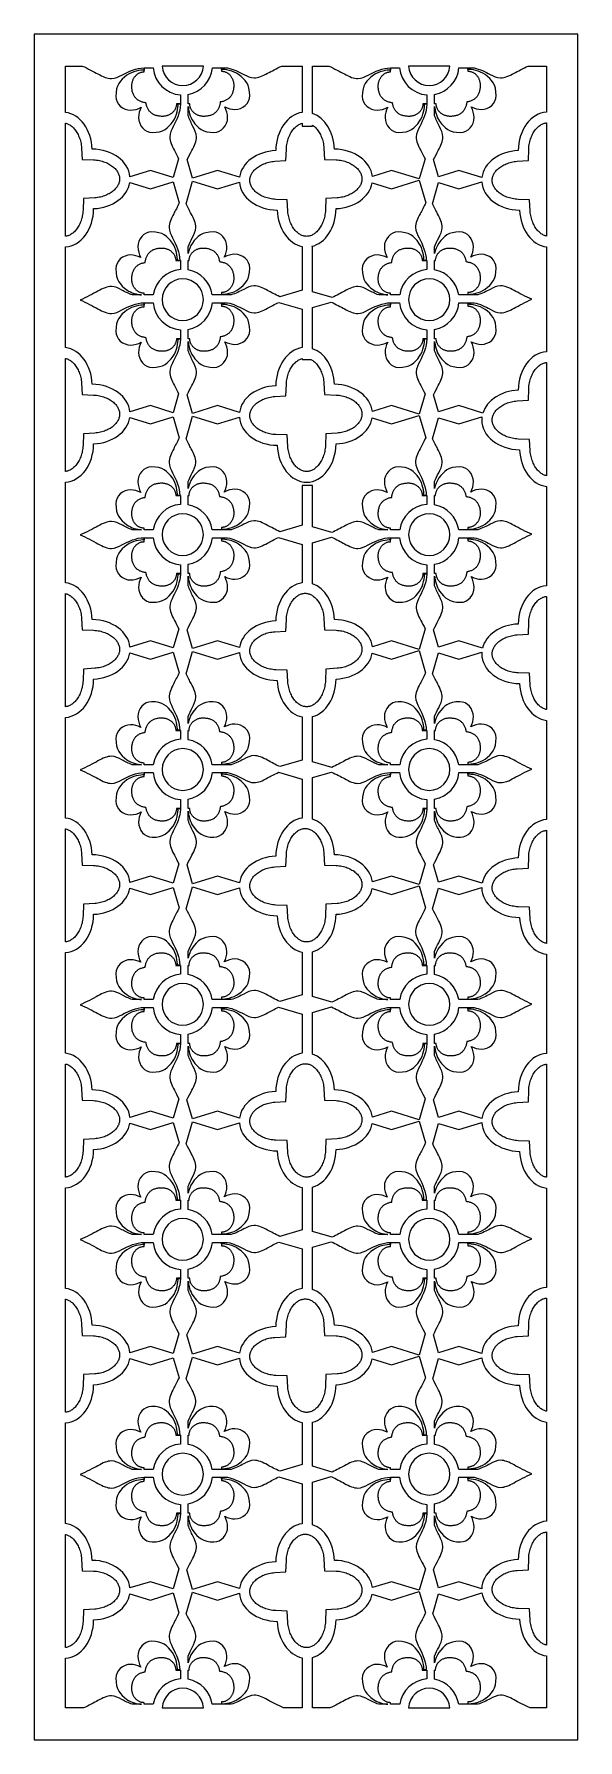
# Model space of a CAD drawing. Header units: centimetres. Extents: x -1.38 to 1.38, y -4.33 to 4.33.
import ezdxf

# ---------------------------------------------------------------- set-up
doc = ezdxf.new("R2010")
doc.units = ezdxf.units.CM
doc.header["$MEASUREMENT"] = 0
doc.layers.add('Layer 1', color=7, linetype='Continuous')

msp = doc.modelspace()

# ---------------------------------------------------------------- linework, layer by layer
at = {"layer": 'Layer 1', "color": 242}
for points, knots in [([(-1.38235, -4.33142), (-1.38235, -4.33142), (-1.38235, -3.72934), (-1.38235, -3.72934), (-1.38235, -3.72934), (-1.38235, -3.72934), (-1.38235, -3.6752), (-1.38235, -3.6752), (-1.38235, -3.6752), (-1.38235, -3.6752), (-1.38235, -3.48106), (-1.38235, -3.48106), (-1.38235, -3.48106), (-1.38235, -3.48106), (-1.38235, -3.3876), (-1.38235, -3.3876), (-1.38235, -3.3876), (-1.38235, -3.3876), (-1.38235, -2.53482), (-1.38235, -2.53482), (-1.38235, -2.53482), (-1.38235, -2.53482), (-1.38235, -2.48068), (-1.38235, -2.48068), (-1.38235, -2.48068), (-1.38235, -2.48068), (-1.38235, -2.28654), (-1.38235, -2.28654), (-1.38235, -2.28654), (-1.38235, -2.28654), (-1.38235, -2.19308), (-1.38235, -2.19308), (-1.38235, -2.19308), (-1.38235, -2.19308), (-1.38235, -1.3403), (-1.38235, -1.3403), (-1.38235, -1.3403), (-1.38235, -1.3403), (-1.38235, -1.28616), (-1.38235, -1.28616), (-1.38235, -1.28616), (-1.38235, -1.28616), (-1.38235, -1.09202), (-1.38235, -1.09202), (-1.38235, -1.09202), (-1.38235, -1.09202), (-1.38235, -0.99856), (-1.38235, -0.99856), (-1.38235, -0.99856), (-1.38235, -0.99856), (-1.38235, -0.14578), (-1.38235, -0.14578), (-1.38235, -0.14578), (-1.38235, -0.14578), (-1.38235, -0.09164), (-1.38235, -0.09164), (-1.38235, -0.09164), (-1.38235, -0.09164), (-1.38235, 0.1025), (-1.38235, 0.1025), (-1.38235, 0.1025), (-1.38235, 0.1025), (-1.38235, 0.19596), (-1.38235, 0.19596), (-1.38235, 0.19596), (-1.38235, 0.19596), (-1.38235, 1.04874), (-1.38235, 1.04874), (-1.38235, 1.04874), (-1.38235, 1.04874), (-1.38235, 1.10288), (-1.38235, 1.10288), (-1.38235, 1.10288), (-1.38235, 1.10288), (-1.38235, 1.29702), (-1.38235, 1.29702), (-1.38235, 1.29702), (-1.38235, 1.29702), (-1.38235, 1.39048), (-1.38235, 1.39048), (-1.38235, 1.39048), (-1.38235, 1.39048), (-1.38235, 2.24326), (-1.38235, 2.24326), (-1.38235, 2.24326), (-1.38235, 2.24326), (-1.38235, 2.2974), (-1.38235, 2.2974), (-1.38235, 2.2974), (-1.38235, 2.2974), (-1.38235, 2.49154), (-1.38235, 2.49154), (-1.38235, 2.49154), (-1.38235, 2.49154), (-1.38235, 2.585), (-1.38235, 2.585), (-1.38235, 2.585), (-1.38235, 2.585), (-1.38235, 3.43778), (-1.38235, 3.43778), (-1.38235, 3.43778), (-1.38235, 3.43778), (-1.38235, 3.49192), (-1.38235, 3.49192), (-1.38235, 3.49192), (-1.38235, 3.49192), (-1.38235, 3.68606), (-1.38235, 3.68606), (-1.38235, 3.68606), (-1.38235, 3.68606), (-1.38235, 3.77952), (-1.38235, 3.77952), (-1.38235, 3.77952), (-1.38235, 3.77952), (-1.38235, 4.33143), (-1.38235, 4.33143), (-1.38235, 4.33143), (-1.38235, 4.33143), (-0.96678, 4.33143), (-0.96678, 4.33143), (-0.96678, 4.33143), (-0.96678, 4.33143), (-0.87302, 4.33143), (-0.87302, 4.33143), (-0.87302, 4.33143), (-0.87302, 4.33143), (-0.63864, 4.33143), (-0.63864, 4.33143), (-0.63864, 4.33143), (-0.63864, 4.33143), (-0.59902, 4.33143), (-0.59902, 4.33143), (-0.59902, 4.33143), (-0.59902, 4.33143), (-0.37788, 4.33143), (-0.37788, 4.33143), (-0.37788, 4.33143), (-0.37788, 4.33143), (-0.28622, 4.33143), (-0.28622, 4.33143), (-0.28622, 4.33143), (-0.28622, 4.33143), (0.28618, 4.33143), (0.28618, 4.33143), (0.28618, 4.33143), (0.28618, 4.33143), (0.37994, 4.33143), (0.37994, 4.33143), (0.37994, 4.33143), (0.37994, 4.33143), (0.61431, 4.33143), (0.61431, 4.33143), (0.61431, 4.33143), (0.61431, 4.33143), (0.65394, 4.33143), (0.65394, 4.33143), (0.65394, 4.33143), (0.65394, 4.33143), (0.87507, 4.33143), (0.87507, 4.33143), (0.87507, 4.33143), (0.87507, 4.33143), (0.96674, 4.33143), (0.96674, 4.33143), (0.96674, 4.33143), (0.96674, 4.33143), (1.38236, 4.33143), (1.38236, 4.33143), (1.38236, 4.33143), (1.38236, 4.33143), (1.38236, 3.74729), (1.38236, 3.74729), (1.38236, 3.74729), (1.38236, 3.74729), (1.38236, 3.69315), (1.38236, 3.69315), (1.38236, 3.69315), (1.38236, 3.69315), (1.38236, 3.49909), (1.38236, 3.49909), (1.38236, 3.49909), (1.38236, 3.49909), (1.38236, 3.41232), (1.38236, 3.41232), (1.38236, 3.41232), (1.38236, 3.41232), (1.38236, 2.53035), (1.38236, 2.53035), (1.38236, 2.53035), (1.38236, 2.53035), (1.38236, 2.4762), (1.38236, 2.4762), (1.38236, 2.4762), (1.38236, 2.4762), (1.38236, 2.28215), (1.38236, 2.28215), (1.38236, 2.28215), (1.38236, 2.28215), (1.38236, 2.19538), (1.38236, 2.19538), (1.38236, 2.19538), (1.38236, 2.19538), (1.38236, 1.34255), (1.38236, 1.34255), (1.38236, 1.34255), (1.38236, 1.34255), (1.38236, 1.2884), (1.38236, 1.2884), (1.38236, 1.2884), (1.38236, 1.2884), (1.38236, 1.09435), (1.38236, 1.09435), (1.38236, 1.09435), (1.38236, 1.09435), (1.38236, 1.00758), (1.38236, 1.00758), (1.38236, 1.00758), (1.38236, 1.00758), (1.38236, 0.15475), (1.38236, 0.15475), (1.38236, 0.15475), (1.38236, 0.15475), (1.38236, 0.10061), (1.38236, 0.10061), (1.38236, 0.10061), (1.38236, 0.10061), (1.38236, -0.09344), (1.38236, -0.09344), (1.38236, -0.09344), (1.38236, -0.09344), (1.38236, -0.18022), (1.38236, -0.18022), (1.38236, -0.18022), (1.38236, -0.18022), (1.38236, -1.03305), (1.38236, -1.03305), (1.38236, -1.03305), (1.38236, -1.03305), (1.38236, -1.08719), (1.38236, -1.08719), (1.38236, -1.08719), (1.38236, -1.08719), (1.38236, -1.28124), (1.38236, -1.28124), (1.38236, -1.28124), (1.38236, -1.28124), (1.38236, -1.36802), (1.38236, -1.36802), (1.38236, -1.36802), (1.38236, -1.36802), (1.38236, -2.22084), (1.38236, -2.22084), (1.38236, -2.22084), (1.38236, -2.22084), (1.38236, -2.27499), (1.38236, -2.27499), (1.38236, -2.27499), (1.38236, -2.27499), (1.38236, -2.46904), (1.38236, -2.46904), (1.38236, -2.46904), (1.38236, -2.46904), (1.38236, -2.55582), (1.38236, -2.55582), (1.38236, -2.55582), (1.38236, -2.55582), (1.38236, -3.40864), (1.38236, -3.40864), (1.38236, -3.40864), (1.38236, -3.40864), (1.38236, -3.46279), (1.38236, -3.46279), (1.38236, -3.46279), (1.38236, -3.46279), (1.38236, -3.65684), (1.38236, -3.65684), (1.38236, -3.65684), (1.38236, -3.65684), (1.38236, -3.74361), (1.38236, -3.74361), (1.38236, -3.74361), (1.38236, -3.74361), (1.38236, -4.33142), (1.38236, -4.33142), (1.38236, -4.33142), (1.38236, -4.33142), (0.96679, -4.33142), (0.96679, -4.33142), (0.96679, -4.33142), (0.96679, -4.33142), (0.87254, -4.33142), (0.87254, -4.33142), (0.87254, -4.33142), (0.87254, -4.33142), (0.65394, -4.33142), (0.65394, -4.33142), (0.65394, -4.33142), (0.65394, -4.33142), (0.61431, -4.33142), (0.61431, -4.33142), (0.61431, -4.33142), (0.61431, -4.33142), (0.37831, -4.33142), (0.37831, -4.33142), (0.37831, -4.33142), (0.37831, -4.33142), (0.28621, -4.33142), (0.28621, -4.33142), (0.28621, -4.33142), (0.28621, -4.33142), (-0.28617, -4.33142), (-0.28617, -4.33142), (-0.28617, -4.33142), (-0.28617, -4.33142), (-0.38042, -4.33142), (-0.38042, -4.33142), (-0.38042, -4.33142), (-0.38042, -4.33142), (-0.59902, -4.33142), (-0.59902, -4.33142), (-0.59902, -4.33142), (-0.59902, -4.33142), (-0.63864, -4.33142), (-0.63864, -4.33142), (-0.63864, -4.33142), (-0.63864, -4.33142), (-0.87465, -4.33142), (-0.87465, -4.33142), (-0.87465, -4.33142), (-0.87465, -4.33142), (-0.96674, -4.33142), (-0.96674, -4.33142), (-0.96674, -4.33142), (-0.96674, -4.33142), (-1.38235, -4.33142), (-1.38235, -4.33142)], [0, 0, 0, 0, 0.0117647, 0.0117647, 0.0117647, 0.0117647, 0.0235294, 0.0235294, 0.0235294, 0.0235294, 0.0352941, 0.0352941, 0.0352941, 0.0352941, 0.0470588, 0.0470588, 0.0470588, 0.0470588, 0.0588235, 0.0588235, 0.0588235, 0.0588235, 0.0705882, 0.0705882, 0.0705882, 0.0705882, 0.0823529, 0.0823529, 0.0823529, 0.0823529, 0.0941176, 0.0941176, 0.0941176, 0.0941176, 0.1058824, 0.1058824, 0.1058824, 0.1058824, 0.1176471, 0.1176471, 0.1176471, 0.1176471, 0.1294118, 0.1294118, 0.1294118, 0.1294118, 0.1411765, 0.1411765, 0.1411765, 0.1411765, 0.1529412, 0.1529412, 0.1529412, 0.1529412, 0.1647059, 0.1647059, 0.1647059, 0.1647059, 0.1764706, 0.1764706, 0.1764706, 0.1764706, 0.1882353, 0.1882353, 0.1882353, 0.1882353, 0.2, 0.2, 0.2, 0.2, 0.2117647, 0.2117647, 0.2117647, 0.2117647, 0.2235294, 0.2235294, 0.2235294, 0.2235294, 0.2352941, 0.2352941, 0.2352941, 0.2352941, 0.2470588, 0.2470588, 0.2470588, 0.2470588, 0.2588235, 0.2588235, 0.2588235, 0.2588235, 0.2705882, 0.2705882, 0.2705882, 0.2705882, 0.2823529, 0.2823529, 0.2823529, 0.2823529, 0.2941176, 0.2941176, 0.2941176, 0.2941176, 0.3058824, 0.3058824, 0.3058824, 0.3058824, 0.3176471, 0.3176471, 0.3176471, 0.3176471, 0.3294118, 0.3294118, 0.3294118, 0.3294118, 0.3411765, 0.3411765, 0.3411765, 0.3411765, 0.3529412, 0.3529412, 0.3529412, 0.3529412, 0.3647059, 0.3647059, 0.3647059, 0.3647059, 0.3764706, 0.3764706, 0.3764706, 0.3764706, 0.3882353, 0.3882353, 0.3882353, 0.3882353, 0.4, 0.4, 0.4, 0.4, 0.4117647, 0.4117647, 0.4117647, 0.4117647, 0.4235294, 0.4235294, 0.4235294, 0.4235294, 0.4352941, 0.4352941, 0.4352941, 0.4352941, 0.4470588, 0.4470588, 0.4470588, 0.4470588, 0.4588235, 0.4588235, 0.4588235, 0.4588235, 0.4705882, 0.4705882, 0.4705882, 0.4705882, 0.4823529, 0.4823529, 0.4823529, 0.4823529, 0.4941176, 0.4941176, 0.4941176, 0.4941176, 0.5058824, 0.5058824, 0.5058824, 0.5058824, 0.5176471, 0.5176471, 0.5176471, 0.5176471, 0.5294118, 0.5294118, 0.5294118, 0.5294118, 0.5411765, 0.5411765, 0.5411765, 0.5411765, 0.5529412, 0.5529412, 0.5529412, 0.5529412, 0.5647059, 0.5647059, 0.5647059, 0.5647059, 0.5764706, 0.5764706, 0.5764706, 0.5764706, 0.5882353, 0.5882353, 0.5882353, 0.5882353, 0.6, 0.6, 0.6, 0.6, 0.6117647, 0.6117647, 0.6117647, 0.6117647, 0.6235294, 0.6235294, 0.6235294, 0.6235294, 0.6352941, 0.6352941, 0.6352941, 0.6352941, 0.6470588, 0.6470588, 0.6470588, 0.6470588, 0.6588235, 0.6588235, 0.6588235, 0.6588235, 0.6705882, 0.6705882, 0.6705882, 0.6705882, 0.6823529, 0.6823529, 0.6823529, 0.6823529, 0.6941176, 0.6941176, 0.6941176, 0.6941176, 0.7058824, 0.7058824, 0.7058824, 0.7058824, 0.7176471, 0.7176471, 0.7176471, 0.7176471, 0.7294118, 0.7294118, 0.7294118, 0.7294118, 0.7411765, 0.7411765, 0.7411765, 0.7411765, 0.7529412, 0.7529412, 0.7529412, 0.7529412, 0.7647059, 0.7647059, 0.7647059, 0.7647059, 0.7764706, 0.7764706, 0.7764706, 0.7764706, 0.7882353, 0.7882353, 0.7882353, 0.7882353, 0.8, 0.8, 0.8, 0.8, 0.8117647, 0.8117647, 0.8117647, 0.8117647, 0.8235294, 0.8235294, 0.8235294, 0.8235294, 0.8352941, 0.8352941, 0.8352941, 0.8352941, 0.8470588, 0.8470588, 0.8470588, 0.8470588, 0.8588235, 0.8588235, 0.8588235, 0.8588235, 0.8705882, 0.8705882, 0.8705882, 0.8705882, 0.8823529, 0.8823529, 0.8823529, 0.8823529, 0.8941176, 0.8941176, 0.8941176, 0.8941176, 0.9058824, 0.9058824, 0.9058824, 0.9058824, 0.9176471, 0.9176471, 0.9176471, 0.9176471, 0.9294118, 0.9294118, 0.9294118, 0.9294118, 0.9411765, 0.9411765, 0.9411765, 0.9411765, 0.9529412, 0.9529412, 0.9529412, 0.9529412, 0.9647059, 0.9647059, 0.9647059, 0.9647059, 0.9764706, 0.9764706, 0.9764706, 0.9764706, 1, 1, 1, 1]), ([(-1.22193, 3.93388), (-1.1486, 3.92468), (-1.09069, 3.84548), (-1.08683, 3.7474), (-1.08683, 3.7474), (-0.98502, 3.74621), (-0.90204, 3.68484), (-0.89476, 3.60725), (-0.89476, 3.60725), (-0.89476, 3.60725), (-0.79131, 3.63908), (-0.79131, 3.63908), (-0.79131, 3.63908), (-0.79131, 3.63908), (-0.67516, 3.60335), (-0.67516, 3.60335), (-0.67516, 3.60335), (-0.67516, 3.60335), (-0.64773, 3.69827), (-0.64773, 3.69827), (-0.64773, 3.69827), (-0.65528, 3.71355), (-0.66285, 3.72802), (-0.66915, 3.73975), (-0.66915, 3.73975), (-0.68304, 3.76501), (-0.69275, 3.78816), (-0.69275, 3.80921), (-0.69275, 3.80921), (-0.69275, 3.82676), (-0.68304, 3.84641), (-0.6747, 3.86255), (-0.6747, 3.86255), (-0.65702, 3.89623), (-0.63936, 3.93529), (-0.63864, 3.97448), (-0.63864, 3.97448), (-0.63864, 3.97448), (-0.63864, 3.97692), (-0.63864, 3.97692), (-0.63864, 3.97692), (-0.63864, 3.97692), (-0.64972, 3.97692), (-0.64972, 3.97692), (-0.64972, 3.97692), (-0.64972, 3.96008), (-0.65527, 3.91587), (-0.6754, 3.88851), (-0.6754, 3.88851), (-0.70107, 3.85342), (-0.72466, 3.83167), (-0.78157, 3.83167), (-0.78157, 3.83167), (-0.82043, 3.83167), (-0.85096, 3.86815), (-0.85096, 3.90746), (-0.85096, 3.90746), (-0.85096, 3.92524), (-0.84584, 3.9436), (-0.83773, 3.95986), (-0.83773, 3.95986), (-0.85437, 3.95097), (-0.87342, 3.94529), (-0.89184, 3.94529), (-0.89184, 3.94529), (-0.93071, 3.94529), (-0.96678, 3.97616), (-0.96678, 4.01545), (-0.96678, 4.01545), (-0.96678, 4.073), (-0.94528, 4.09685), (-0.91058, 4.12281), (-0.91058, 4.12281), (-0.88352, 4.14316), (-0.8398, 4.14878), (-0.82314, 4.14878), (-0.82314, 4.14878), (-0.82314, 4.14878), (-0.82314, 4.16001), (-0.82314, 4.16001), (-0.82314, 4.16001), (-0.8627, 4.16001), (-0.90225, 4.14176), (-0.93625, 4.12351), (-0.93625, 4.12351), (-0.95221, 4.11509), (-0.97164, 4.10527), (-0.98899, 4.10527), (-0.98899, 4.10527), (-1.00982, 4.10527), (-1.03271, 4.11509), (-1.05768, 4.12913), (-1.05768, 4.12913), (-1.07904, 4.14085), (-1.10953, 4.15692), (-1.13733, 4.16921), (-1.13733, 4.16921), (-1.13733, 4.16921), (-1.22193, 4.16921), (-1.22193, 4.16921), (-1.22193, 4.16921), (-1.22193, 4.16921), (-1.22193, 3.93388), (-1.22193, 3.93388)], [0, 0, 0, 0, 0.037037, 0.037037, 0.037037, 0.037037, 0.0740741, 0.0740741, 0.0740741, 0.0740741, 0.1111111, 0.1111111, 0.1111111, 0.1111111, 0.1481481, 0.1481481, 0.1481481, 0.1481481, 0.1851852, 0.1851852, 0.1851852, 0.1851852, 0.2222222, 0.2222222, 0.2222222, 0.2222222, 0.2592593, 0.2592593, 0.2592593, 0.2592593, 0.2962963, 0.2962963, 0.2962963, 0.2962963, 0.3333333, 0.3333333, 0.3333333, 0.3333333, 0.3703704, 0.3703704, 0.3703704, 0.3703704, 0.4074074, 0.4074074, 0.4074074, 0.4074074, 0.4444444, 0.4444444, 0.4444444, 0.4444444, 0.4814815, 0.4814815, 0.4814815, 0.4814815, 0.5185185, 0.5185185, 0.5185185, 0.5185185, 0.5555556, 0.5555556, 0.5555556, 0.5555556, 0.5925926, 0.5925926, 0.5925926, 0.5925926, 0.6296296, 0.6296296, 0.6296296, 0.6296296, 0.6666667, 0.6666667, 0.6666667, 0.6666667, 0.7037037, 0.7037037, 0.7037037, 0.7037037, 0.7407407, 0.7407407, 0.7407407, 0.7407407, 0.7777778, 0.7777778, 0.7777778, 0.7777778, 0.8148148, 0.8148148, 0.8148148, 0.8148148, 0.8518519, 0.8518519, 0.8518519, 0.8518519, 0.8888889, 0.8888889, 0.8888889, 0.8888889, 0.9259259, 0.9259259, 0.9259259, 0.9259259, 1, 1, 1, 1]), ([(-0.7776, 4.16001), (-0.7776, 4.16001), (-0.82254, 4.16001), (-0.82254, 4.16001), (-0.82254, 4.16001), (-0.82254, 4.16001), (-0.82254, 4.13974), (-0.82254, 4.13974), (-0.82254, 4.13974), (-0.82254, 4.13974), (-0.82339, 4.13974), (-0.82339, 4.13974), (-0.82339, 4.13974), (-0.82339, 4.13974), (-0.82632, 4.13965), (-0.82632, 4.13965), (-0.82632, 4.13965), (-0.82632, 4.13965), (-0.82946, 4.13936), (-0.82946, 4.13936), (-0.82946, 4.13936), (-0.82946, 4.13936), (-0.83257, 4.13889), (-0.83257, 4.13889), (-0.83257, 4.13889), (-0.83257, 4.13889), (-0.83564, 4.13824), (-0.83564, 4.13824), (-0.83564, 4.13824), (-0.83564, 4.13824), (-0.83866, 4.13742), (-0.83866, 4.13742), (-0.83866, 4.13742), (-0.83866, 4.13742), (-0.84162, 4.13644), (-0.84162, 4.13644), (-0.84162, 4.13644), (-0.84162, 4.13644), (-0.84452, 4.13529), (-0.84452, 4.13529), (-0.84452, 4.13529), (-0.84452, 4.13529), (-0.84735, 4.134), (-0.84735, 4.134), (-0.84735, 4.134), (-0.84735, 4.134), (-0.85012, 4.13255), (-0.85012, 4.13255), (-0.85012, 4.13255), (-0.85012, 4.13255), (-0.85281, 4.13097), (-0.85281, 4.13097), (-0.85281, 4.13097), (-0.85281, 4.13097), (-0.85543, 4.12924), (-0.85543, 4.12924), (-0.85543, 4.12924), (-0.85543, 4.12924), (-0.85796, 4.12739), (-0.85796, 4.12739), (-0.85796, 4.12739), (-0.85796, 4.12739), (-0.86041, 4.1254), (-0.86041, 4.1254), (-0.86041, 4.1254), (-0.86041, 4.1254), (-0.86277, 4.12329), (-0.86277, 4.12329), (-0.86277, 4.12329), (-0.86277, 4.12329), (-0.86504, 4.12106), (-0.86504, 4.12106), (-0.86504, 4.12106), (-0.86504, 4.12106), (-0.86721, 4.11871), (-0.86721, 4.11871), (-0.86721, 4.11871), (-0.86721, 4.11871), (-0.86929, 4.11625), (-0.86929, 4.11625), (-0.86929, 4.11625), (-0.86929, 4.11625), (-0.87126, 4.11368), (-0.87126, 4.11368), (-0.87126, 4.11368), (-0.87126, 4.11368), (-0.87312, 4.11099), (-0.87312, 4.11099), (-0.87312, 4.11099), (-0.87312, 4.11099), (-0.87488, 4.10821), (-0.87488, 4.10821), (-0.87488, 4.10821), (-0.87488, 4.10821), (-0.87652, 4.10533), (-0.87652, 4.10533), (-0.87652, 4.10533), (-0.87652, 4.10533), (-0.87804, 4.10235), (-0.87804, 4.10235), (-0.87804, 4.10235), (-0.87804, 4.10235), (-0.87943, 4.09928), (-0.87943, 4.09928), (-0.87943, 4.09928), (-0.87943, 4.09928), (-0.8807, 4.09612), (-0.8807, 4.09612), (-0.8807, 4.09612), (-0.8807, 4.09612), (-0.88183, 4.09287), (-0.88183, 4.09287), (-0.88183, 4.09287), (-0.88183, 4.09287), (-0.88283, 4.08954), (-0.88283, 4.08954), (-0.88283, 4.08954), (-0.88283, 4.08954), (-0.88369, 4.08613), (-0.88369, 4.08613), (-0.88369, 4.08613), (-0.88369, 4.08613), (-0.8844, 4.08265), (-0.8844, 4.08265), (-0.8844, 4.08265), (-0.8844, 4.08265), (-0.88495, 4.0791), (-0.88495, 4.0791), (-0.88495, 4.0791), (-0.88495, 4.0791), (-0.88536, 4.07549), (-0.88536, 4.07549), (-0.88536, 4.07549), (-0.88536, 4.07549), (-0.8856, 4.07181), (-0.8856, 4.07181), (-0.8856, 4.07181), (-0.8856, 4.07181), (-0.88568, 4.06814), (-0.88568, 4.06814), (-0.88568, 4.06814), (-0.88568, 4.06814), (-0.88561, 4.06329), (-0.88561, 4.06329), (-0.88561, 4.06329), (-0.88561, 4.06329), (-0.88538, 4.05862), (-0.88538, 4.05862), (-0.88538, 4.05862), (-0.88538, 4.05862), (-0.88499, 4.05406), (-0.88499, 4.05406), (-0.88499, 4.05406), (-0.88499, 4.05406), (-0.88445, 4.04962), (-0.88445, 4.04962), (-0.88445, 4.04962), (-0.88445, 4.04962), (-0.88374, 4.0453), (-0.88374, 4.0453), (-0.88374, 4.0453), (-0.88374, 4.0453), (-0.88287, 4.04109), (-0.88287, 4.04109), (-0.88287, 4.04109), (-0.88287, 4.04109), (-0.88184, 4.03699), (-0.88184, 4.03699), (-0.88184, 4.03699), (-0.88184, 4.03699), (-0.88063, 4.03302), (-0.88063, 4.03302), (-0.88063, 4.03302), (-0.88063, 4.03302), (-0.87926, 4.02916), (-0.87926, 4.02916), (-0.87926, 4.02916), (-0.87926, 4.02916), (-0.87771, 4.02543), (-0.87771, 4.02543), (-0.87771, 4.02543), (-0.87771, 4.02543), (-0.87598, 4.02182), (-0.87598, 4.02182), (-0.87598, 4.02182), (-0.87598, 4.02182), (-0.87408, 4.01835), (-0.87408, 4.01835), (-0.87408, 4.01835), (-0.87408, 4.01835), (-0.87202, 4.01503), (-0.87202, 4.01503), (-0.87202, 4.01503), (-0.87202, 4.01503), (-0.86978, 4.01185), (-0.86978, 4.01185), (-0.86978, 4.01185), (-0.86978, 4.01185), (-0.86738, 4.00882), (-0.86738, 4.00882), (-0.86738, 4.00882), (-0.86738, 4.00882), (-0.86482, 4.00596), (-0.86482, 4.00596), (-0.86482, 4.00596), (-0.86482, 4.00596), (-0.86212, 4.00327), (-0.86212, 4.00327), (-0.86212, 4.00327), (-0.86212, 4.00327), (-0.85928, 4.00074), (-0.85928, 4.00074), (-0.85928, 4.00074), (-0.85928, 4.00074), (-0.85631, 3.99839), (-0.85631, 3.99839), (-0.85631, 3.99839), (-0.85631, 3.99839), (-0.85322, 3.99621), (-0.85322, 3.99621), (-0.85322, 3.99621), (-0.85322, 3.99621), (-0.85002, 3.99421), (-0.85002, 3.99421), (-0.85002, 3.99421), (-0.85002, 3.99421), (-0.84672, 3.99237), (-0.84672, 3.99237), (-0.84672, 3.99237), (-0.84672, 3.99237), (-0.84333, 3.9907), (-0.84333, 3.9907), (-0.84333, 3.9907), (-0.84333, 3.9907), (-0.83985, 3.9892), (-0.83985, 3.9892), (-0.83985, 3.9892), (-0.83985, 3.9892), (-0.8363, 3.98785), (-0.8363, 3.98785), (-0.8363, 3.98785), (-0.8363, 3.98785), (-0.83267, 3.98665), (-0.83267, 3.98665), (-0.83267, 3.98665), (-0.83267, 3.98665), (-0.82897, 3.98559), (-0.82897, 3.98559), (-0.82897, 3.98559), (-0.82897, 3.98559), (-0.82521, 3.98468), (-0.82521, 3.98468), (-0.82521, 3.98468), (-0.82521, 3.98468), (-0.82138, 3.9839), (-0.82138, 3.9839), (-0.82138, 3.9839), (-0.82138, 3.9839), (-0.81749, 3.98324), (-0.81749, 3.98324), (-0.81749, 3.98324), (-0.81749, 3.98324), (-0.81353, 3.98271), (-0.81353, 3.98271), (-0.81353, 3.98271), (-0.81353, 3.98271), (-0.81341, 3.98269), (-0.81341, 3.98269), (-0.81341, 3.98269), (-0.81341, 3.98269), (-0.81294, 3.97968), (-0.81294, 3.97968), (-0.81294, 3.97968), (-0.81294, 3.97968), (-0.81219, 3.97576), (-0.81219, 3.97576), (-0.81219, 3.97576), (-0.81219, 3.97576), (-0.81131, 3.9719), (-0.81131, 3.9719), (-0.81131, 3.9719), (-0.81131, 3.9719), (-0.81029, 3.96811), (-0.81029, 3.96811), (-0.81029, 3.96811), (-0.81029, 3.96811), (-0.80913, 3.9644), (-0.80913, 3.9644), (-0.80913, 3.9644), (-0.80913, 3.9644), (-0.80781, 3.96076), (-0.80781, 3.96076), (-0.80781, 3.96076), (-0.80781, 3.96076), (-0.80634, 3.9572), (-0.80634, 3.9572), (-0.80634, 3.9572), (-0.80634, 3.9572), (-0.80471, 3.95372), (-0.80471, 3.95372), (-0.80471, 3.95372), (-0.80471, 3.95372), (-0.80291, 3.95034), (-0.80291, 3.95034), (-0.80291, 3.95034), (-0.80291, 3.95034), (-0.80095, 3.94706), (-0.80095, 3.94706), (-0.80095, 3.94706), (-0.80095, 3.94706), (-0.7988, 3.94389), (-0.7988, 3.94389), (-0.7988, 3.94389), (-0.7988, 3.94389), (-0.79649, 3.94084), (-0.79649, 3.94084), (-0.79649, 3.94084), (-0.79649, 3.94084), (-0.79399, 3.93792), (-0.79399, 3.93792), (-0.79399, 3.93792), (-0.79399, 3.93792), (-0.79133, 3.93514), (-0.79133, 3.93514), (-0.79133, 3.93514), (-0.79133, 3.93514), (-0.7885, 3.93252), (-0.7885, 3.93252), (-0.7885, 3.93252), (-0.7885, 3.93252), (-0.7855, 3.93005), (-0.7855, 3.93005), (-0.7855, 3.93005), (-0.7855, 3.93005), (-0.78235, 3.92775), (-0.78235, 3.92775), (-0.78235, 3.92775), (-0.78235, 3.92775), (-0.77904, 3.92562), (-0.77904, 3.92562), (-0.77904, 3.92562), (-0.77904, 3.92562), (-0.7756, 3.92366), (-0.7756, 3.92366), (-0.7756, 3.92366), (-0.7756, 3.92366), (-0.77201, 3.92189), (-0.77201, 3.92189), (-0.77201, 3.92189), (-0.77201, 3.92189), (-0.7683, 3.9203), (-0.7683, 3.9203), (-0.7683, 3.9203), (-0.7683, 3.9203), (-0.76446, 3.91888), (-0.76446, 3.91888), (-0.76446, 3.91888), (-0.76446, 3.91888), (-0.76051, 3.91764), (-0.76051, 3.91764), (-0.76051, 3.91764), (-0.76051, 3.91764), (-0.75643, 3.91657), (-0.75643, 3.91657), (-0.75643, 3.91657), (-0.75643, 3.91657), (-0.75224, 3.91568), (-0.75224, 3.91568), (-0.75224, 3.91568), (-0.75224, 3.91568), (-0.74793, 3.91495), (-0.74793, 3.91495), (-0.74793, 3.91495), (-0.74793, 3.91495), (-0.74351, 3.91439), (-0.74351, 3.91439), (-0.74351, 3.91439), (-0.74351, 3.91439), (-0.73897, 3.914), (-0.73897, 3.914), (-0.73897, 3.914), (-0.73897, 3.914), (-0.7343, 3.91376), (-0.7343, 3.91376), (-0.7343, 3.91376), (-0.7343, 3.91376), (-0.72947, 3.91368), (-0.72947, 3.91368), (-0.72947, 3.91368), (-0.72947, 3.91368), (-0.72584, 3.91376), (-0.72584, 3.91376), (-0.72584, 3.91376), (-0.72584, 3.91376), (-0.7222, 3.91401), (-0.7222, 3.91401), (-0.7222, 3.91401), (-0.7222, 3.91401), (-0.71863, 3.91442), (-0.71863, 3.91442), (-0.71863, 3.91442), (-0.71863, 3.91442), (-0.71512, 3.91498), (-0.71512, 3.91498), (-0.71512, 3.91498), (-0.71512, 3.91498), (-0.71168, 3.9157), (-0.71168, 3.9157), (-0.71168, 3.9157), (-0.71168, 3.9157), (-0.70831, 3.91657), (-0.70831, 3.91657), (-0.70831, 3.91657), (-0.70831, 3.91657), (-0.70501, 3.91758), (-0.70501, 3.91758), (-0.70501, 3.91758), (-0.70501, 3.91758), (-0.7018, 3.91872), (-0.7018, 3.91872), (-0.7018, 3.91872), (-0.7018, 3.91872), (-0.69868, 3.92), (-0.69868, 3.92), (-0.69868, 3.92), (-0.69868, 3.92), (-0.69564, 3.92142), (-0.69564, 3.92142), (-0.69564, 3.92142), (-0.69564, 3.92142), (-0.69269, 3.92295), (-0.69269, 3.92295), (-0.69269, 3.92295), (-0.69269, 3.92295), (-0.68984, 3.92461), (-0.68984, 3.92461), (-0.68984, 3.92461), (-0.68984, 3.92461), (-0.68709, 3.92638), (-0.68709, 3.92638), (-0.68709, 3.92638), (-0.68709, 3.92638), (-0.68443, 3.92827), (-0.68443, 3.92827), (-0.68443, 3.92827), (-0.68443, 3.92827), (-0.68189, 3.93026), (-0.68189, 3.93026), (-0.68189, 3.93026), (-0.68189, 3.93026), (-0.67945, 3.93236), (-0.67945, 3.93236), (-0.67945, 3.93236), (-0.67945, 3.93236), (-0.67713, 3.93456), (-0.67713, 3.93456), (-0.67713, 3.93456), (-0.67713, 3.93456), (-0.67492, 3.93685), (-0.67492, 3.93685), (-0.67492, 3.93685), (-0.67492, 3.93685), (-0.67284, 3.93924), (-0.67284, 3.93924), (-0.67284, 3.93924), (-0.67284, 3.93924), (-0.67087, 3.94171), (-0.67087, 3.94171), (-0.67087, 3.94171), (-0.67087, 3.94171), (-0.66904, 3.94428), (-0.66904, 3.94428), (-0.66904, 3.94428), (-0.66904, 3.94428), (-0.66733, 3.94692), (-0.66733, 3.94692), (-0.66733, 3.94692), (-0.66733, 3.94692), (-0.66576, 3.94964), (-0.66576, 3.94964), (-0.66576, 3.94964), (-0.66576, 3.94964), (-0.66433, 3.95244), (-0.66433, 3.95244), (-0.66433, 3.95244), (-0.66433, 3.95244), (-0.66305, 3.95531), (-0.66305, 3.95531), (-0.66305, 3.95531), (-0.66305, 3.95531), (-0.66192, 3.95824), (-0.66192, 3.95824), (-0.66192, 3.95824), (-0.66192, 3.95824), (-0.66095, 3.96123), (-0.66095, 3.96123), (-0.66095, 3.96123), (-0.66095, 3.96123), (-0.66014, 3.96428), (-0.66014, 3.96428), (-0.66014, 3.96428), (-0.66014, 3.96428), (-0.6595, 3.96739), (-0.6595, 3.96739), (-0.6595, 3.96739), (-0.6595, 3.96739), (-0.65903, 3.97053), (-0.65903, 3.97053), (-0.65903, 3.97053), (-0.65903, 3.97053), (-0.65875, 3.97371), (-0.65875, 3.97371), (-0.65875, 3.97371), (-0.65875, 3.97371), (-0.65866, 3.97668), (-0.65866, 3.97668), (-0.65866, 3.97668), (-0.65866, 3.97668), (-0.65866, 3.97754), (-0.65866, 3.97754), (-0.65866, 3.97754), (-0.65866, 3.97754), (-0.63864, 3.97754), (-0.63864, 3.97754), (-0.63864, 3.97754), (-0.63864, 3.97754), (-0.63864, 4.02266), (-0.63864, 4.02266), (-0.63864, 4.02266), (-0.71168, 4.02851), (-0.77019, 4.08663), (-0.7776, 4.16001)], [0, 0, 0, 0, 0.0074627, 0.0074627, 0.0074627, 0.0074627, 0.0149254, 0.0149254, 0.0149254, 0.0149254, 0.0223881, 0.0223881, 0.0223881, 0.0223881, 0.0298507, 0.0298507, 0.0298507, 0.0298507, 0.0373134, 0.0373134, 0.0373134, 0.0373134, 0.0447761, 0.0447761, 0.0447761, 0.0447761, 0.0522388, 0.0522388, 0.0522388, 0.0522388, 0.0597015, 0.0597015, 0.0597015, 0.0597015, 0.0671642, 0.0671642, 0.0671642, 0.0671642, 0.0746269, 0.0746269, 0.0746269, 0.0746269, 0.0820896, 0.0820896, 0.0820896, 0.0820896, 0.0895522, 0.0895522, 0.0895522, 0.0895522, 0.0970149, 0.0970149, 0.0970149, 0.0970149, 0.1044776, 0.1044776, 0.1044776, 0.1044776, 0.1119403, 0.1119403, 0.1119403, 0.1119403, 0.119403, 0.119403, 0.119403, 0.119403, 0.1268657, 0.1268657, 0.1268657, 0.1268657, 0.1343284, 0.1343284, 0.1343284, 0.1343284, 0.141791, 0.141791, 0.141791, 0.141791, 0.1492537, 0.1492537, 0.1492537, 0.1492537, 0.1567164, 0.1567164, 0.1567164, 0.1567164, 0.1641791, 0.1641791, 0.1641791, 0.1641791, 0.1716418, 0.1716418, 0.1716418, 0.1716418, 0.1791045, 0.1791045, 0.1791045, 0.1791045, 0.1865672, 0.1865672, 0.1865672, 0.1865672, 0.1940299, 0.1940299, 0.1940299, 0.1940299, 0.2014925, 0.2014925, 0.2014925, 0.2014925, 0.2089552, 0.2089552, 0.2089552, 0.2089552, 0.2164179, 0.2164179, 0.2164179, 0.2164179, 0.2238806, 0.2238806, 0.2238806, 0.2238806, 0.2313433, 0.2313433, 0.2313433, 0.2313433, 0.238806, 0.238806, 0.238806, 0.238806, 0.2462687, 0.2462687, 0.2462687, 0.2462687, 0.2537313, 0.2537313, 0.2537313, 0.2537313, 0.261194, 0.261194, 0.261194, 0.261194, 0.2686567, 0.2686567, 0.2686567, 0.2686567, 0.2761194, 0.2761194, 0.2761194, 0.2761194, 0.2835821, 0.2835821, 0.2835821, 0.2835821, 0.2910448, 0.2910448, 0.2910448, 0.2910448, 0.2985075, 0.2985075, 0.2985075, 0.2985075, 0.3059701, 0.3059701, 0.3059701, 0.3059701, 0.3134328, 0.3134328, 0.3134328, 0.3134328, 0.3208955, 0.3208955, 0.3208955, 0.3208955, 0.3283582, 0.3283582, 0.3283582, 0.3283582, 0.3358209, 0.3358209, 0.3358209, 0.3358209, 0.3432836, 0.3432836, 0.3432836, 0.3432836, 0.3507463, 0.3507463, 0.3507463, 0.3507463, 0.358209, 0.358209, 0.358209, 0.358209, 0.3656716, 0.3656716, 0.3656716, 0.3656716, 0.3731343, 0.3731343, 0.3731343, 0.3731343, 0.380597, 0.380597, 0.380597, 0.380597, 0.3880597, 0.3880597, 0.3880597, 0.3880597, 0.3955224, 0.3955224, 0.3955224, 0.3955224, 0.4029851, 0.4029851, 0.4029851, 0.4029851, 0.4104478, 0.4104478, 0.4104478, 0.4104478, 0.4179104, 0.4179104, 0.4179104, 0.4179104, 0.4253731, 0.4253731, 0.4253731, 0.4253731, 0.4328358, 0.4328358, 0.4328358, 0.4328358, 0.4402985, 0.4402985, 0.4402985, 0.4402985, 0.4477612, 0.4477612, 0.4477612, 0.4477612, 0.4552239, 0.4552239, 0.4552239, 0.4552239, 0.4626866, 0.4626866, 0.4626866, 0.4626866, 0.4701493, 0.4701493, 0.4701493, 0.4701493, 0.4776119, 0.4776119, 0.4776119, 0.4776119, 0.4850746, 0.4850746, 0.4850746, 0.4850746, 0.4925373, 0.4925373, 0.4925373, 0.4925373, 0.5, 0.5, 0.5, 0.5, 0.5074627, 0.5074627, 0.5074627, 0.5074627, 0.5149254, 0.5149254, 0.5149254, 0.5149254, 0.5223881, 0.5223881, 0.5223881, 0.5223881, 0.5298507, 0.5298507, 0.5298507, 0.5298507, 0.5373134, 0.5373134, 0.5373134, 0.5373134, 0.5447761, 0.5447761, 0.5447761, 0.5447761, 0.5522388, 0.5522388, 0.5522388, 0.5522388, 0.5597015, 0.5597015, 0.5597015, 0.5597015, 0.5671642, 0.5671642, 0.5671642, 0.5671642, 0.5746269, 0.5746269, 0.5746269, 0.5746269, 0.5820896, 0.5820896, 0.5820896, 0.5820896, 0.5895522, 0.5895522, 0.5895522, 0.5895522, 0.5970149, 0.5970149, 0.5970149, 0.5970149, 0.6044776, 0.6044776, 0.6044776, 0.6044776, 0.6119403, 0.6119403, 0.6119403, 0.6119403, 0.619403, 0.619403, 0.619403, 0.619403, 0.6268657, 0.6268657, 0.6268657, 0.6268657, 0.6343284, 0.6343284, 0.6343284, 0.6343284, 0.641791, 0.641791, 0.641791, 0.641791, 0.6492537, 0.6492537, 0.6492537, 0.6492537, 0.6567164, 0.6567164, 0.6567164, 0.6567164, 0.6641791, 0.6641791, 0.6641791, 0.6641791, 0.6716418, 0.6716418, 0.6716418, 0.6716418, 0.6791045, 0.6791045, 0.6791045, 0.6791045, 0.6865672, 0.6865672, 0.6865672, 0.6865672, 0.6940299, 0.6940299, 0.6940299, 0.6940299, 0.7014925, 0.7014925, 0.7014925, 0.7014925, 0.7089552, 0.7089552, 0.7089552, 0.7089552, 0.7164179, 0.7164179, 0.7164179, 0.7164179, 0.7238806, 0.7238806, 0.7238806, 0.7238806, 0.7313433, 0.7313433, 0.7313433, 0.7313433, 0.738806, 0.738806, 0.738806, 0.738806, 0.7462687, 0.7462687, 0.7462687, 0.7462687, 0.7537313, 0.7537313, 0.7537313, 0.7537313, 0.761194, 0.761194, 0.761194, 0.761194, 0.7686567, 0.7686567, 0.7686567, 0.7686567, 0.7761194, 0.7761194, 0.7761194, 0.7761194, 0.7835821, 0.7835821, 0.7835821, 0.7835821, 0.7910448, 0.7910448, 0.7910448, 0.7910448, 0.7985075, 0.7985075, 0.7985075, 0.7985075, 0.8059701, 0.8059701, 0.8059701, 0.8059701, 0.8134328, 0.8134328, 0.8134328, 0.8134328, 0.8208955, 0.8208955, 0.8208955, 0.8208955, 0.8283582, 0.8283582, 0.8283582, 0.8283582, 0.8358209, 0.8358209, 0.8358209, 0.8358209, 0.8432836, 0.8432836, 0.8432836, 0.8432836, 0.8507463, 0.8507463, 0.8507463, 0.8507463, 0.858209, 0.858209, 0.858209, 0.858209, 0.8656716, 0.8656716, 0.8656716, 0.8656716, 0.8731343, 0.8731343, 0.8731343, 0.8731343, 0.880597, 0.880597, 0.880597, 0.880597, 0.8880597, 0.8880597, 0.8880597, 0.8880597, 0.8955224, 0.8955224, 0.8955224, 0.8955224, 0.9029851, 0.9029851, 0.9029851, 0.9029851, 0.9104478, 0.9104478, 0.9104478, 0.9104478, 0.9179104, 0.9179104, 0.9179104, 0.9179104, 0.9253731, 0.9253731, 0.9253731, 0.9253731, 0.9328358, 0.9328358, 0.9328358, 0.9328358, 0.9402985, 0.9402985, 0.9402985, 0.9402985, 0.9477612, 0.9477612, 0.9477612, 0.9477612, 0.9552239, 0.9552239, 0.9552239, 0.9552239, 0.9626866, 0.9626866, 0.9626866, 0.9626866, 0.9701493, 0.9701493, 0.9701493, 0.9701493, 0.9776119, 0.9776119, 0.9776119, 0.9776119, 0.9850746, 0.9850746, 0.9850746, 0.9850746, 1, 1, 1, 1]), ([(-0.52188, 4.16921), (-0.52525, 4.11376), (-0.57079, 4.06982), (-0.62647, 4.06982), (-0.62647, 4.06982), (-0.68216, 4.06982), (-0.7277, 4.11376), (-0.73107, 4.16921), (-0.73107, 4.16921), (-0.73107, 4.16921), (-0.52188, 4.16921), (-0.52188, 4.16921)], [0, 0, 0, 0, 0.25, 0.25, 0.25, 0.25, 0.5, 0.5, 0.5, 0.5, 1, 1, 1, 1]), ([(-0.12343, 4.16921), (-0.14901, 4.15748), (-0.17589, 4.14328), (-0.19527, 4.13264), (-0.19527, 4.13264), (-0.22024, 4.1186), (-0.24313, 4.10878), (-0.26396, 4.10878), (-0.26396, 4.10878), (-0.28131, 4.10878), (-0.30074, 4.1186), (-0.3167, 4.12703), (-0.3167, 4.12703), (-0.34169, 4.14044), (-0.36967, 4.15385), (-0.39845, 4.16001), (-0.39845, 4.16001), (-0.39845, 4.16001), (-0.42981, 4.16001), (-0.42981, 4.16001), (-0.42981, 4.16001), (-0.42981, 4.16001), (-0.42981, 4.15229), (-0.42981, 4.15229), (-0.42981, 4.15229), (-0.41315, 4.15229), (-0.36943, 4.14667), (-0.34237, 4.12632), (-0.34237, 4.12632), (-0.30767, 4.10036), (-0.28617, 4.07651), (-0.28617, 4.01896), (-0.28617, 4.01896), (-0.28617, 3.97966), (-0.32224, 3.9488), (-0.36111, 3.9488), (-0.36111, 3.9488), (-0.37869, 3.9488), (-0.39685, 3.95397), (-0.41293, 3.96217), (-0.41293, 3.96217), (-0.40414, 3.94535), (-0.39852, 3.92609), (-0.39852, 3.90746), (-0.39852, 3.90746), (-0.39852, 3.86815), (-0.42905, 3.83167), (-0.46791, 3.83167), (-0.46791, 3.83167), (-0.52482, 3.83167), (-0.54841, 3.85342), (-0.57408, 3.88851), (-0.57408, 3.88851), (-0.59017, 3.91038), (-0.59695, 3.94302), (-0.59902, 3.96384), (-0.59902, 3.96384), (-0.59902, 3.96384), (-0.59902, 3.91603), (-0.59902, 3.91603), (-0.59902, 3.91603), (-0.59232, 3.8973), (-0.58355, 3.87926), (-0.57477, 3.86255), (-0.57477, 3.86255), (-0.56644, 3.84641), (-0.55674, 3.82676), (-0.55674, 3.80921), (-0.55674, 3.80921), (-0.55674, 3.78816), (-0.56644, 3.76501), (-0.58033, 3.73975), (-0.58033, 3.73975), (-0.58724, 3.72688), (-0.59567, 3.71073), (-0.60394, 3.69382), (-0.60394, 3.69382), (-0.60394, 3.69382), (-0.57679, 3.5999), (-0.57679, 3.5999), (-0.57679, 3.5999), (-0.57679, 3.5999), (-0.44943, 3.63908), (-0.44943, 3.63908), (-0.44943, 3.63908), (-0.44943, 3.63908), (-0.33788, 3.60476), (-0.33788, 3.60476), (-0.33788, 3.60476), (-0.328, 3.67826), (-0.25005, 3.73615), (-0.15364, 3.74002), (-0.15364, 3.74002), (-0.15249, 3.84076), (-0.09436, 3.92326), (-0.01998, 3.93366), (-0.01998, 3.93366), (-0.01998, 3.93366), (-0.01998, 4.16921), (-0.01998, 4.16921), (-0.01998, 4.16921), (-0.01998, 4.16921), (-0.12343, 4.16921), (-0.12343, 4.16921)], [0, 0, 0, 0, 0.037037, 0.037037, 0.037037, 0.037037, 0.0740741, 0.0740741, 0.0740741, 0.0740741, 0.1111111, 0.1111111, 0.1111111, 0.1111111, 0.1481481, 0.1481481, 0.1481481, 0.1481481, 0.1851852, 0.1851852, 0.1851852, 0.1851852, 0.2222222, 0.2222222, 0.2222222, 0.2222222, 0.2592593, 0.2592593, 0.2592593, 0.2592593, 0.2962963, 0.2962963, 0.2962963, 0.2962963, 0.3333333, 0.3333333, 0.3333333, 0.3333333, 0.3703704, 0.3703704, 0.3703704, 0.3703704, 0.4074074, 0.4074074, 0.4074074, 0.4074074, 0.4444444, 0.4444444, 0.4444444, 0.4444444, 0.4814815, 0.4814815, 0.4814815, 0.4814815, 0.5185185, 0.5185185, 0.5185185, 0.5185185, 0.5555556, 0.5555556, 0.5555556, 0.5555556, 0.5925926, 0.5925926, 0.5925926, 0.5925926, 0.6296296, 0.6296296, 0.6296296, 0.6296296, 0.6666667, 0.6666667, 0.6666667, 0.6666667, 0.7037037, 0.7037037, 0.7037037, 0.7037037, 0.7407407, 0.7407407, 0.7407407, 0.7407407, 0.7777778, 0.7777778, 0.7777778, 0.7777778, 0.8148148, 0.8148148, 0.8148148, 0.8148148, 0.8518519, 0.8518519, 0.8518519, 0.8518519, 0.8888889, 0.8888889, 0.8888889, 0.8888889, 0.9259259, 0.9259259, 0.9259259, 0.9259259, 1, 1, 1, 1]), ([(-0.43041, 4.16001), (-0.43041, 4.16001), (-0.47535, 4.16001), (-0.47535, 4.16001), (-0.47535, 4.16001), (-0.48224, 4.09182), (-0.53324, 4.03682), (-0.59902, 4.02468), (-0.59902, 4.02468), (-0.59902, 4.02468), (-0.59902, 3.97754), (-0.59902, 3.97754), (-0.59902, 3.97754), (-0.59902, 3.97754), (-0.59082, 3.97754), (-0.59082, 3.97754), (-0.59082, 3.97754), (-0.59082, 3.97754), (-0.59082, 3.97668), (-0.59082, 3.97668), (-0.59082, 3.97668), (-0.59082, 3.97668), (-0.59073, 3.97372), (-0.59073, 3.97372), (-0.59073, 3.97372), (-0.59073, 3.97372), (-0.59044, 3.97053), (-0.59044, 3.97053), (-0.59044, 3.97053), (-0.59044, 3.97053), (-0.58998, 3.96739), (-0.58998, 3.96739), (-0.58998, 3.96739), (-0.58998, 3.96739), (-0.58934, 3.96429), (-0.58934, 3.96429), (-0.58934, 3.96429), (-0.58934, 3.96429), (-0.58853, 3.96124), (-0.58853, 3.96124), (-0.58853, 3.96124), (-0.58853, 3.96124), (-0.58756, 3.95824), (-0.58756, 3.95824), (-0.58756, 3.95824), (-0.58756, 3.95824), (-0.58642, 3.9553), (-0.58642, 3.9553), (-0.58642, 3.9553), (-0.58642, 3.9553), (-0.58514, 3.95244), (-0.58514, 3.95244), (-0.58514, 3.95244), (-0.58514, 3.95244), (-0.58372, 3.94965), (-0.58372, 3.94965), (-0.58372, 3.94965), (-0.58372, 3.94965), (-0.58215, 3.94692), (-0.58215, 3.94692), (-0.58215, 3.94692), (-0.58215, 3.94692), (-0.58044, 3.94428), (-0.58044, 3.94428), (-0.58044, 3.94428), (-0.58044, 3.94428), (-0.5786, 3.94172), (-0.5786, 3.94172), (-0.5786, 3.94172), (-0.5786, 3.94172), (-0.57664, 3.93924), (-0.57664, 3.93924), (-0.57664, 3.93924), (-0.57664, 3.93924), (-0.57455, 3.93685), (-0.57455, 3.93685), (-0.57455, 3.93685), (-0.57455, 3.93685), (-0.57235, 3.93456), (-0.57235, 3.93456), (-0.57235, 3.93456), (-0.57235, 3.93456), (-0.57002, 3.93236), (-0.57002, 3.93236), (-0.57002, 3.93236), (-0.57002, 3.93236), (-0.56759, 3.93026), (-0.56759, 3.93026), (-0.56759, 3.93026), (-0.56759, 3.93026), (-0.56505, 3.92827), (-0.56505, 3.92827), (-0.56505, 3.92827), (-0.56505, 3.92827), (-0.5624, 3.92638), (-0.5624, 3.92638), (-0.5624, 3.92638), (-0.5624, 3.92638), (-0.55964, 3.92461), (-0.55964, 3.92461), (-0.55964, 3.92461), (-0.55964, 3.92461), (-0.55679, 3.92295), (-0.55679, 3.92295), (-0.55679, 3.92295), (-0.55679, 3.92295), (-0.55384, 3.92142), (-0.55384, 3.92142), (-0.55384, 3.92142), (-0.55384, 3.92142), (-0.55081, 3.92), (-0.55081, 3.92), (-0.55081, 3.92), (-0.55081, 3.92), (-0.54768, 3.91872), (-0.54768, 3.91872), (-0.54768, 3.91872), (-0.54768, 3.91872), (-0.54447, 3.91758), (-0.54447, 3.91758), (-0.54447, 3.91758), (-0.54447, 3.91758), (-0.54118, 3.91657), (-0.54118, 3.91657), (-0.54118, 3.91657), (-0.54118, 3.91657), (-0.5378, 3.9157), (-0.5378, 3.9157), (-0.5378, 3.9157), (-0.5378, 3.9157), (-0.53436, 3.91498), (-0.53436, 3.91498), (-0.53436, 3.91498), (-0.53436, 3.91498), (-0.53085, 3.91442), (-0.53085, 3.91442), (-0.53085, 3.91442), (-0.53085, 3.91442), (-0.52728, 3.91401), (-0.52728, 3.91401), (-0.52728, 3.91401), (-0.52728, 3.91401), (-0.52365, 3.91376), (-0.52365, 3.91376), (-0.52365, 3.91376), (-0.52365, 3.91376), (-0.52001, 3.91368), (-0.52001, 3.91368), (-0.52001, 3.91368), (-0.52001, 3.91368), (-0.51522, 3.91376), (-0.51522, 3.91376), (-0.51522, 3.91376), (-0.51522, 3.91376), (-0.5106, 3.91399), (-0.5106, 3.91399), (-0.5106, 3.91399), (-0.5106, 3.91399), (-0.50609, 3.91438), (-0.50609, 3.91438), (-0.50609, 3.91438), (-0.50609, 3.91438), (-0.5017, 3.91493), (-0.5017, 3.91493), (-0.5017, 3.91493), (-0.5017, 3.91493), (-0.49743, 3.91565), (-0.49743, 3.91565), (-0.49743, 3.91565), (-0.49743, 3.91565), (-0.49326, 3.91652), (-0.49326, 3.91652), (-0.49326, 3.91652), (-0.49326, 3.91652), (-0.48922, 3.91757), (-0.48922, 3.91757), (-0.48922, 3.91757), (-0.48922, 3.91757), (-0.48528, 3.91879), (-0.48528, 3.91879), (-0.48528, 3.91879), (-0.48528, 3.91879), (-0.48147, 3.92018), (-0.48147, 3.92018), (-0.48147, 3.92018), (-0.48147, 3.92018), (-0.47778, 3.92175), (-0.47778, 3.92175), (-0.47778, 3.92175), (-0.47778, 3.92175), (-0.47421, 3.92349), (-0.47421, 3.92349), (-0.47421, 3.92349), (-0.47421, 3.92349), (-0.47078, 3.92541), (-0.47078, 3.92541), (-0.47078, 3.92541), (-0.47078, 3.92541), (-0.46749, 3.9275), (-0.46749, 3.9275), (-0.46749, 3.9275), (-0.46749, 3.9275), (-0.46435, 3.92976), (-0.46435, 3.92976), (-0.46435, 3.92976), (-0.46435, 3.92976), (-0.46135, 3.93219), (-0.46135, 3.93219), (-0.46135, 3.93219), (-0.46135, 3.93219), (-0.45852, 3.93478), (-0.45852, 3.93478), (-0.45852, 3.93478), (-0.45852, 3.93478), (-0.45586, 3.93751), (-0.45586, 3.93751), (-0.45586, 3.93751), (-0.45586, 3.93751), (-0.45336, 3.94039), (-0.45336, 3.94039), (-0.45336, 3.94039), (-0.45336, 3.94039), (-0.45104, 3.94339), (-0.45104, 3.94339), (-0.45104, 3.94339), (-0.45104, 3.94339), (-0.44888, 3.94651), (-0.44888, 3.94651), (-0.44888, 3.94651), (-0.44888, 3.94651), (-0.4469, 3.94975), (-0.4469, 3.94975), (-0.4469, 3.94975), (-0.4469, 3.94975), (-0.44509, 3.95308), (-0.44509, 3.95308), (-0.44509, 3.95308), (-0.44509, 3.95308), (-0.44344, 3.95651), (-0.44344, 3.95651), (-0.44344, 3.95651), (-0.44344, 3.95651), (-0.44195, 3.96003), (-0.44195, 3.96003), (-0.44195, 3.96003), (-0.44195, 3.96003), (-0.44061, 3.96362), (-0.44061, 3.96362), (-0.44061, 3.96362), (-0.44061, 3.96362), (-0.43943, 3.96729), (-0.43943, 3.96729), (-0.43943, 3.96729), (-0.43943, 3.96729), (-0.43839, 3.97103), (-0.43839, 3.97103), (-0.43839, 3.97103), (-0.43839, 3.97103), (-0.43748, 3.97484), (-0.43748, 3.97484), (-0.43748, 3.97484), (-0.43748, 3.97484), (-0.4367, 3.97871), (-0.4367, 3.97871), (-0.4367, 3.97871), (-0.4367, 3.97871), (-0.43605, 3.98265), (-0.43605, 3.98265), (-0.43605, 3.98265), (-0.43605, 3.98265), (-0.43553, 3.98664), (-0.43553, 3.98664), (-0.43553, 3.98664), (-0.43553, 3.98664), (-0.43552, 3.98676), (-0.43552, 3.98676), (-0.43552, 3.98676), (-0.43552, 3.98676), (-0.43254, 3.98724), (-0.43254, 3.98724), (-0.43254, 3.98724), (-0.43254, 3.98724), (-0.42866, 3.988), (-0.42866, 3.988), (-0.42866, 3.988), (-0.42866, 3.988), (-0.42485, 3.98889), (-0.42485, 3.98889), (-0.42485, 3.98889), (-0.42485, 3.98889), (-0.4211, 3.98992), (-0.4211, 3.98992), (-0.4211, 3.98992), (-0.4211, 3.98992), (-0.41742, 3.9911), (-0.41742, 3.9911), (-0.41742, 3.9911), (-0.41742, 3.9911), (-0.41382, 3.99243), (-0.41382, 3.99243), (-0.41382, 3.99243), (-0.41382, 3.99243), (-0.4103, 3.99391), (-0.4103, 3.99391), (-0.4103, 3.99391), (-0.4103, 3.99391), (-0.40687, 3.99556), (-0.40687, 3.99556), (-0.40687, 3.99556), (-0.40687, 3.99556), (-0.40352, 3.99738), (-0.40352, 3.99738), (-0.40352, 3.99738), (-0.40352, 3.99738), (-0.40028, 3.99937), (-0.40028, 3.99937), (-0.40028, 3.99937), (-0.40028, 3.99937), (-0.39714, 4.00153), (-0.39714, 4.00153), (-0.39714, 4.00153), (-0.39714, 4.00153), (-0.39413, 4.00388), (-0.39413, 4.00388), (-0.39413, 4.00388), (-0.39413, 4.00388), (-0.39124, 4.0064), (-0.39124, 4.0064), (-0.39124, 4.0064), (-0.39124, 4.0064), (-0.38849, 4.00909), (-0.38849, 4.00909), (-0.38849, 4.00909), (-0.38849, 4.00909), (-0.38589, 4.01196), (-0.38589, 4.01196), (-0.38589, 4.01196), (-0.38589, 4.01196), (-0.38345, 4.01499), (-0.38345, 4.01499), (-0.38345, 4.01499), (-0.38345, 4.01499), (-0.38118, 4.01817), (-0.38118, 4.01817), (-0.38118, 4.01817), (-0.38118, 4.01817), (-0.37907, 4.02151), (-0.37907, 4.02151), (-0.37907, 4.02151), (-0.37907, 4.02151), (-0.37714, 4.025), (-0.37714, 4.025), (-0.37714, 4.025), (-0.37714, 4.025), (-0.37539, 4.02862), (-0.37539, 4.02862), (-0.37539, 4.02862), (-0.37539, 4.02862), (-0.37381, 4.03238), (-0.37381, 4.03238), (-0.37381, 4.03238), (-0.37381, 4.03238), (-0.37241, 4.03626), (-0.37241, 4.03626), (-0.37241, 4.03626), (-0.37241, 4.03626), (-0.37118, 4.04026), (-0.37118, 4.04026), (-0.37118, 4.04026), (-0.37118, 4.04026), (-0.37013, 4.04438), (-0.37013, 4.04438), (-0.37013, 4.04438), (-0.37013, 4.04438), (-0.36925, 4.04862), (-0.36925, 4.04862), (-0.36925, 4.04862), (-0.36925, 4.04862), (-0.36853, 4.05298), (-0.36853, 4.05298), (-0.36853, 4.05298), (-0.36853, 4.05298), (-0.36797, 4.05745), (-0.36797, 4.05745), (-0.36797, 4.05745), (-0.36797, 4.05745), (-0.36758, 4.06204), (-0.36758, 4.06204), (-0.36758, 4.06204), (-0.36758, 4.06204), (-0.36734, 4.06675), (-0.36734, 4.06675), (-0.36734, 4.06675), (-0.36734, 4.06675), (-0.36727, 4.07164), (-0.36727, 4.07164), (-0.36727, 4.07164), (-0.36727, 4.07164), (-0.36735, 4.07532), (-0.36735, 4.07532), (-0.36735, 4.07532), (-0.36735, 4.07532), (-0.36759, 4.07899), (-0.36759, 4.07899), (-0.36759, 4.07899), (-0.36759, 4.07899), (-0.368, 4.0826), (-0.368, 4.0826), (-0.368, 4.0826), (-0.368, 4.0826), (-0.36856, 4.08616), (-0.36856, 4.08616), (-0.36856, 4.08616), (-0.36856, 4.08616), (-0.36927, 4.08964), (-0.36927, 4.08964), (-0.36927, 4.08964), (-0.36927, 4.08964), (-0.37012, 4.09304), (-0.37012, 4.09304), (-0.37012, 4.09304), (-0.37012, 4.09304), (-0.37112, 4.09637), (-0.37112, 4.09637), (-0.37112, 4.09637), (-0.37112, 4.09637), (-0.37225, 4.09962), (-0.37225, 4.09962), (-0.37225, 4.09962), (-0.37225, 4.09962), (-0.37352, 4.10279), (-0.37352, 4.10279), (-0.37352, 4.10279), (-0.37352, 4.10279), (-0.37492, 4.10586), (-0.37492, 4.10586), (-0.37492, 4.10586), (-0.37492, 4.10586), (-0.37644, 4.10884), (-0.37644, 4.10884), (-0.37644, 4.10884), (-0.37644, 4.10884), (-0.37807, 4.11172), (-0.37807, 4.11172), (-0.37807, 4.11172), (-0.37807, 4.11172), (-0.37983, 4.1145), (-0.37983, 4.1145), (-0.37983, 4.1145), (-0.37983, 4.1145), (-0.38169, 4.11718), (-0.38169, 4.11718), (-0.38169, 4.11718), (-0.38169, 4.11718), (-0.38366, 4.11976), (-0.38366, 4.11976), (-0.38366, 4.11976), (-0.38366, 4.11976), (-0.38574, 4.12222), (-0.38574, 4.12222), (-0.38574, 4.12222), (-0.38574, 4.12222), (-0.38792, 4.12457), (-0.38792, 4.12457), (-0.38792, 4.12457), (-0.38792, 4.12457), (-0.39018, 4.1268), (-0.39018, 4.1268), (-0.39018, 4.1268), (-0.39018, 4.1268), (-0.39254, 4.12891), (-0.39254, 4.12891), (-0.39254, 4.12891), (-0.39254, 4.12891), (-0.39499, 4.1309), (-0.39499, 4.1309), (-0.39499, 4.1309), (-0.39499, 4.1309), (-0.39752, 4.13276), (-0.39752, 4.13276), (-0.39752, 4.13276), (-0.39752, 4.13276), (-0.40014, 4.13448), (-0.40014, 4.13448), (-0.40014, 4.13448), (-0.40014, 4.13448), (-0.40283, 4.13607), (-0.40283, 4.13607), (-0.40283, 4.13607), (-0.40283, 4.13607), (-0.4056, 4.13751), (-0.4056, 4.13751), (-0.4056, 4.13751), (-0.4056, 4.13751), (-0.40843, 4.13881), (-0.40843, 4.13881), (-0.40843, 4.13881), (-0.40843, 4.13881), (-0.41133, 4.13995), (-0.41133, 4.13995), (-0.41133, 4.13995), (-0.41133, 4.13995), (-0.41429, 4.14094), (-0.41429, 4.14094), (-0.41429, 4.14094), (-0.41429, 4.14094), (-0.41731, 4.14176), (-0.41731, 4.14176), (-0.41731, 4.14176), (-0.41731, 4.14176), (-0.42038, 4.1424), (-0.42038, 4.1424), (-0.42038, 4.1424), (-0.42038, 4.1424), (-0.42349, 4.14287), (-0.42349, 4.14287), (-0.42349, 4.14287), (-0.42349, 4.14287), (-0.42663, 4.14316), (-0.42663, 4.14316), (-0.42663, 4.14316), (-0.42663, 4.14316), (-0.42956, 4.14325), (-0.42956, 4.14325), (-0.42956, 4.14325), (-0.42956, 4.14325), (-0.43041, 4.14325), (-0.43041, 4.14325), (-0.43041, 4.14325), (-0.43041, 4.14325), (-0.43041, 4.16001), (-0.43041, 4.16001)], [0, 0, 0, 0, 0.0074627, 0.0074627, 0.0074627, 0.0074627, 0.0149254, 0.0149254, 0.0149254, 0.0149254, 0.0223881, 0.0223881, 0.0223881, 0.0223881, 0.0298507, 0.0298507, 0.0298507, 0.0298507, 0.0373134, 0.0373134, 0.0373134, 0.0373134, 0.0447761, 0.0447761, 0.0447761, 0.0447761, 0.0522388, 0.0522388, 0.0522388, 0.0522388, 0.0597015, 0.0597015, 0.0597015, 0.0597015, 0.0671642, 0.0671642, 0.0671642, 0.0671642, 0.0746269, 0.0746269, 0.0746269, 0.0746269, 0.0820896, 0.0820896, 0.0820896, 0.0820896, 0.0895522, 0.0895522, 0.0895522, 0.0895522, 0.0970149, 0.0970149, 0.0970149, 0.0970149, 0.1044776, 0.1044776, 0.1044776, 0.1044776, 0.1119403, 0.1119403, 0.1119403, 0.1119403, 0.119403, 0.119403, 0.119403, 0.119403, 0.1268657, 0.1268657, 0.1268657, 0.1268657, 0.1343284, 0.1343284, 0.1343284, 0.1343284, 0.141791, 0.141791, 0.141791, 0.141791, 0.1492537, 0.1492537, 0.1492537, 0.1492537, 0.1567164, 0.1567164, 0.1567164, 0.1567164, 0.1641791, 0.1641791, 0.1641791, 0.1641791, 0.1716418, 0.1716418, 0.1716418, 0.1716418, 0.1791045, 0.1791045, 0.1791045, 0.1791045, 0.1865672, 0.1865672, 0.1865672, 0.1865672, 0.1940299, 0.1940299, 0.1940299, 0.1940299, 0.2014925, 0.2014925, 0.2014925, 0.2014925, 0.2089552, 0.2089552, 0.2089552, 0.2089552, 0.2164179, 0.2164179, 0.2164179, 0.2164179, 0.2238806, 0.2238806, 0.2238806, 0.2238806, 0.2313433, 0.2313433, 0.2313433, 0.2313433, 0.238806, 0.238806, 0.238806, 0.238806, 0.2462687, 0.2462687, 0.2462687, 0.2462687, 0.2537313, 0.2537313, 0.2537313, 0.2537313, 0.261194, 0.261194, 0.261194, 0.261194, 0.2686567, 0.2686567, 0.2686567, 0.2686567, 0.2761194, 0.2761194, 0.2761194, 0.2761194, 0.2835821, 0.2835821, 0.2835821, 0.2835821, 0.2910448, 0.2910448, 0.2910448, 0.2910448, 0.2985075, 0.2985075, 0.2985075, 0.2985075, 0.3059701, 0.3059701, 0.3059701, 0.3059701, 0.3134328, 0.3134328, 0.3134328, 0.3134328, 0.3208955, 0.3208955, 0.3208955, 0.3208955, 0.3283582, 0.3283582, 0.3283582, 0.3283582, 0.3358209, 0.3358209, 0.3358209, 0.3358209, 0.3432836, 0.3432836, 0.3432836, 0.3432836, 0.3507463, 0.3507463, 0.3507463, 0.3507463, 0.358209, 0.358209, 0.358209, 0.358209, 0.3656716, 0.3656716, 0.3656716, 0.3656716, 0.3731343, 0.3731343, 0.3731343, 0.3731343, 0.380597, 0.380597, 0.380597, 0.380597, 0.3880597, 0.3880597, 0.3880597, 0.3880597, 0.3955224, 0.3955224, 0.3955224, 0.3955224, 0.4029851, 0.4029851, 0.4029851, 0.4029851, 0.4104478, 0.4104478, 0.4104478, 0.4104478, 0.4179104, 0.4179104, 0.4179104, 0.4179104, 0.4253731, 0.4253731, 0.4253731, 0.4253731, 0.4328358, 0.4328358, 0.4328358, 0.4328358, 0.4402985, 0.4402985, 0.4402985, 0.4402985, 0.4477612, 0.4477612, 0.4477612, 0.4477612, 0.4552239, 0.4552239, 0.4552239, 0.4552239, 0.4626866, 0.4626866, 0.4626866, 0.4626866, 0.4701493, 0.4701493, 0.4701493, 0.4701493, 0.4776119, 0.4776119, 0.4776119, 0.4776119, 0.4850746, 0.4850746, 0.4850746, 0.4850746, 0.4925373, 0.4925373, 0.4925373, 0.4925373, 0.5, 0.5, 0.5, 0.5, 0.5074627, 0.5074627, 0.5074627, 0.5074627, 0.5149254, 0.5149254, 0.5149254, 0.5149254, 0.5223881, 0.5223881, 0.5223881, 0.5223881, 0.5298507, 0.5298507, 0.5298507, 0.5298507, 0.5373134, 0.5373134, 0.5373134, 0.5373134, 0.5447761, 0.5447761, 0.5447761, 0.5447761, 0.5522388, 0.5522388, 0.5522388, 0.5522388, 0.5597015, 0.5597015, 0.5597015, 0.5597015, 0.5671642, 0.5671642, 0.5671642, 0.5671642, 0.5746269, 0.5746269, 0.5746269, 0.5746269, 0.5820896, 0.5820896, 0.5820896, 0.5820896, 0.5895522, 0.5895522, 0.5895522, 0.5895522, 0.5970149, 0.5970149, 0.5970149, 0.5970149, 0.6044776, 0.6044776, 0.6044776, 0.6044776, 0.6119403, 0.6119403, 0.6119403, 0.6119403, 0.619403, 0.619403, 0.619403, 0.619403, 0.6268657, 0.6268657, 0.6268657, 0.6268657, 0.6343284, 0.6343284, 0.6343284, 0.6343284, 0.641791, 0.641791, 0.641791, 0.641791, 0.6492537, 0.6492537, 0.6492537, 0.6492537, 0.6567164, 0.6567164, 0.6567164, 0.6567164, 0.6641791, 0.6641791, 0.6641791, 0.6641791, 0.6716418, 0.6716418, 0.6716418, 0.6716418, 0.6791045, 0.6791045, 0.6791045, 0.6791045, 0.6865672, 0.6865672, 0.6865672, 0.6865672, 0.6940299, 0.6940299, 0.6940299, 0.6940299, 0.7014925, 0.7014925, 0.7014925, 0.7014925, 0.7089552, 0.7089552, 0.7089552, 0.7089552, 0.7164179, 0.7164179, 0.7164179, 0.7164179, 0.7238806, 0.7238806, 0.7238806, 0.7238806, 0.7313433, 0.7313433, 0.7313433, 0.7313433, 0.738806, 0.738806, 0.738806, 0.738806, 0.7462687, 0.7462687, 0.7462687, 0.7462687, 0.7537313, 0.7537313, 0.7537313, 0.7537313, 0.761194, 0.761194, 0.761194, 0.761194, 0.7686567, 0.7686567, 0.7686567, 0.7686567, 0.7761194, 0.7761194, 0.7761194, 0.7761194, 0.7835821, 0.7835821, 0.7835821, 0.7835821, 0.7910448, 0.7910448, 0.7910448, 0.7910448, 0.7985075, 0.7985075, 0.7985075, 0.7985075, 0.8059701, 0.8059701, 0.8059701, 0.8059701, 0.8134328, 0.8134328, 0.8134328, 0.8134328, 0.8208955, 0.8208955, 0.8208955, 0.8208955, 0.8283582, 0.8283582, 0.8283582, 0.8283582, 0.8358209, 0.8358209, 0.8358209, 0.8358209, 0.8432836, 0.8432836, 0.8432836, 0.8432836, 0.8507463, 0.8507463, 0.8507463, 0.8507463, 0.858209, 0.858209, 0.858209, 0.858209, 0.8656716, 0.8656716, 0.8656716, 0.8656716, 0.8731343, 0.8731343, 0.8731343, 0.8731343, 0.880597, 0.880597, 0.880597, 0.880597, 0.8880597, 0.8880597, 0.8880597, 0.8880597, 0.8955224, 0.8955224, 0.8955224, 0.8955224, 0.9029851, 0.9029851, 0.9029851, 0.9029851, 0.9104478, 0.9104478, 0.9104478, 0.9104478, 0.9179104, 0.9179104, 0.9179104, 0.9179104, 0.9253731, 0.9253731, 0.9253731, 0.9253731, 0.9328358, 0.9328358, 0.9328358, 0.9328358, 0.9402985, 0.9402985, 0.9402985, 0.9402985, 0.9477612, 0.9477612, 0.9477612, 0.9477612, 0.9552239, 0.9552239, 0.9552239, 0.9552239, 0.9626866, 0.9626866, 0.9626866, 0.9626866, 0.9701493, 0.9701493, 0.9701493, 0.9701493, 0.9776119, 0.9776119, 0.9776119, 0.9776119, 0.9850746, 0.9850746, 0.9850746, 0.9850746, 1, 1, 1, 1]), ([(0.0335, 4.16921), (0.0335, 4.16921), (0.0335, 3.92848), (0.0335, 3.92848), (0.0335, 3.92848), (0.09548, 3.90728), (0.1419, 3.83485), (0.14534, 3.7474), (0.14534, 3.7474), (0.24639, 3.74622), (0.32887, 3.68575), (0.33723, 3.609), (0.33723, 3.609), (0.33723, 3.609), (0.43501, 3.63908), (0.43501, 3.63908), (0.43501, 3.63908), (0.43501, 3.63908), (0.57562, 3.59582), (0.57562, 3.59582), (0.57562, 3.59582), (0.57562, 3.59582), (0.60523, 3.69827), (0.60523, 3.69827), (0.60523, 3.69827), (0.59768, 3.71355), (0.59011, 3.72802), (0.58381, 3.73975), (0.58381, 3.73975), (0.56992, 3.76501), (0.56021, 3.78816), (0.56021, 3.80921), (0.56021, 3.80921), (0.56021, 3.82676), (0.56992, 3.84641), (0.57826, 3.86255), (0.57826, 3.86255), (0.59594, 3.89623), (0.6136, 3.93529), (0.61431, 3.97448), (0.61431, 3.97448), (0.61431, 3.97448), (0.61431, 3.97692), (0.61431, 3.97692), (0.61431, 3.97692), (0.61431, 3.97692), (0.60324, 3.97692), (0.60324, 3.97692), (0.60324, 3.97692), (0.60324, 3.96008), (0.59769, 3.91587), (0.57756, 3.88851), (0.57756, 3.88851), (0.55189, 3.85342), (0.5283, 3.83167), (0.47139, 3.83167), (0.47139, 3.83167), (0.43253, 3.83167), (0.402, 3.86815), (0.402, 3.90746), (0.402, 3.90746), (0.402, 3.92524), (0.40712, 3.9436), (0.41523, 3.95986), (0.41523, 3.95986), (0.39859, 3.95097), (0.37954, 3.94529), (0.36112, 3.94529), (0.36112, 3.94529), (0.32225, 3.94529), (0.28618, 3.97616), (0.28618, 4.01545), (0.28618, 4.01545), (0.28618, 4.073), (0.30768, 4.09685), (0.34238, 4.12281), (0.34238, 4.12281), (0.36944, 4.14316), (0.41316, 4.14878), (0.42982, 4.14878), (0.42982, 4.14878), (0.42982, 4.14878), (0.42982, 4.16001), (0.42982, 4.16001), (0.42982, 4.16001), (0.39025, 4.16001), (0.35071, 4.14176), (0.31671, 4.12351), (0.31671, 4.12351), (0.30075, 4.11509), (0.28131, 4.10527), (0.26396, 4.10527), (0.26396, 4.10527), (0.24314, 4.10527), (0.22025, 4.11509), (0.19527, 4.12913), (0.19527, 4.12913), (0.17392, 4.14085), (0.14343, 4.15692), (0.11563, 4.16921), (0.11563, 4.16921), (0.11563, 4.16921), (0.0335, 4.16921), (0.0335, 4.16921)], [0, 0, 0, 0, 0.037037, 0.037037, 0.037037, 0.037037, 0.0740741, 0.0740741, 0.0740741, 0.0740741, 0.1111111, 0.1111111, 0.1111111, 0.1111111, 0.1481481, 0.1481481, 0.1481481, 0.1481481, 0.1851852, 0.1851852, 0.1851852, 0.1851852, 0.2222222, 0.2222222, 0.2222222, 0.2222222, 0.2592593, 0.2592593, 0.2592593, 0.2592593, 0.2962963, 0.2962963, 0.2962963, 0.2962963, 0.3333333, 0.3333333, 0.3333333, 0.3333333, 0.3703704, 0.3703704, 0.3703704, 0.3703704, 0.4074074, 0.4074074, 0.4074074, 0.4074074, 0.4444444, 0.4444444, 0.4444444, 0.4444444, 0.4814815, 0.4814815, 0.4814815, 0.4814815, 0.5185185, 0.5185185, 0.5185185, 0.5185185, 0.5555556, 0.5555556, 0.5555556, 0.5555556, 0.5925926, 0.5925926, 0.5925926, 0.5925926, 0.6296296, 0.6296296, 0.6296296, 0.6296296, 0.6666667, 0.6666667, 0.6666667, 0.6666667, 0.7037037, 0.7037037, 0.7037037, 0.7037037, 0.7407407, 0.7407407, 0.7407407, 0.7407407, 0.7777778, 0.7777778, 0.7777778, 0.7777778, 0.8148148, 0.8148148, 0.8148148, 0.8148148, 0.8518519, 0.8518519, 0.8518519, 0.8518519, 0.8888889, 0.8888889, 0.8888889, 0.8888889, 0.9259259, 0.9259259, 0.9259259, 0.9259259, 1, 1, 1, 1]), ([(0.47536, 4.16001), (0.47536, 4.16001), (0.43042, 4.16001), (0.43042, 4.16001), (0.43042, 4.16001), (0.43042, 4.16001), (0.43042, 4.13974), (0.43042, 4.13974), (0.43042, 4.13974), (0.43042, 4.13974), (0.42957, 4.13974), (0.42957, 4.13974), (0.42957, 4.13974), (0.42957, 4.13974), (0.42664, 4.13965), (0.42664, 4.13965), (0.42664, 4.13965), (0.42664, 4.13965), (0.42349, 4.13936), (0.42349, 4.13936), (0.42349, 4.13936), (0.42349, 4.13936), (0.42038, 4.13889), (0.42038, 4.13889), (0.42038, 4.13889), (0.42038, 4.13889), (0.41732, 4.13824), (0.41732, 4.13824), (0.41732, 4.13824), (0.41732, 4.13824), (0.4143, 4.13742), (0.4143, 4.13742), (0.4143, 4.13742), (0.4143, 4.13742), (0.41134, 4.13644), (0.41134, 4.13644), (0.41134, 4.13644), (0.41134, 4.13644), (0.40844, 4.13529), (0.40844, 4.13529), (0.40844, 4.13529), (0.40844, 4.13529), (0.40561, 4.134), (0.40561, 4.134), (0.40561, 4.134), (0.40561, 4.134), (0.40284, 4.13255), (0.40284, 4.13255), (0.40284, 4.13255), (0.40284, 4.13255), (0.40015, 4.13097), (0.40015, 4.13097), (0.40015, 4.13097), (0.40015, 4.13097), (0.39753, 4.12924), (0.39753, 4.12924), (0.39753, 4.12924), (0.39753, 4.12924), (0.395, 4.12739), (0.395, 4.12739), (0.395, 4.12739), (0.395, 4.12739), (0.39255, 4.1254), (0.39255, 4.1254), (0.39255, 4.1254), (0.39255, 4.1254), (0.39019, 4.12329), (0.39019, 4.12329), (0.39019, 4.12329), (0.39019, 4.12329), (0.38792, 4.12106), (0.38792, 4.12106), (0.38792, 4.12106), (0.38792, 4.12106), (0.38575, 4.11871), (0.38575, 4.11871), (0.38575, 4.11871), (0.38575, 4.11871), (0.38367, 4.11625), (0.38367, 4.11625), (0.38367, 4.11625), (0.38367, 4.11625), (0.3817, 4.11368), (0.3817, 4.11368), (0.3817, 4.11368), (0.3817, 4.11368), (0.37984, 4.11099), (0.37984, 4.11099), (0.37984, 4.11099), (0.37984, 4.11099), (0.37808, 4.10821), (0.37808, 4.10821), (0.37808, 4.10821), (0.37808, 4.10821), (0.37644, 4.10533), (0.37644, 4.10533), (0.37644, 4.10533), (0.37644, 4.10533), (0.37492, 4.10235), (0.37492, 4.10235), (0.37492, 4.10235), (0.37492, 4.10235), (0.37353, 4.09928), (0.37353, 4.09928), (0.37353, 4.09928), (0.37353, 4.09928), (0.37226, 4.09612), (0.37226, 4.09612), (0.37226, 4.09612), (0.37226, 4.09612), (0.37113, 4.09287), (0.37113, 4.09287), (0.37113, 4.09287), (0.37113, 4.09287), (0.37013, 4.08954), (0.37013, 4.08954), (0.37013, 4.08954), (0.37013, 4.08954), (0.36927, 4.08613), (0.36927, 4.08613), (0.36927, 4.08613), (0.36927, 4.08613), (0.36856, 4.08265), (0.36856, 4.08265), (0.36856, 4.08265), (0.36856, 4.08265), (0.368, 4.0791), (0.368, 4.0791), (0.368, 4.0791), (0.368, 4.0791), (0.3676, 4.07549), (0.3676, 4.07549), (0.3676, 4.07549), (0.3676, 4.07549), (0.36735, 4.07181), (0.36735, 4.07181), (0.36735, 4.07181), (0.36735, 4.07181), (0.36727, 4.06814), (0.36727, 4.06814), (0.36727, 4.06814), (0.36727, 4.06814), (0.36735, 4.06329), (0.36735, 4.06329), (0.36735, 4.06329), (0.36735, 4.06329), (0.36758, 4.05862), (0.36758, 4.05862), (0.36758, 4.05862), (0.36758, 4.05862), (0.36797, 4.05406), (0.36797, 4.05406), (0.36797, 4.05406), (0.36797, 4.05406), (0.36851, 4.04962), (0.36851, 4.04962), (0.36851, 4.04962), (0.36851, 4.04962), (0.36922, 4.0453), (0.36922, 4.0453), (0.36922, 4.0453), (0.36922, 4.0453), (0.37009, 4.04109), (0.37009, 4.04109), (0.37009, 4.04109), (0.37009, 4.04109), (0.37112, 4.03699), (0.37112, 4.03699), (0.37112, 4.03699), (0.37112, 4.03699), (0.37233, 4.03302), (0.37233, 4.03302), (0.37233, 4.03302), (0.37233, 4.03302), (0.3737, 4.02916), (0.3737, 4.02916), (0.3737, 4.02916), (0.3737, 4.02916), (0.37525, 4.02543), (0.37525, 4.02543), (0.37525, 4.02543), (0.37525, 4.02543), (0.37698, 4.02182), (0.37698, 4.02182), (0.37698, 4.02182), (0.37698, 4.02182), (0.37887, 4.01835), (0.37887, 4.01835), (0.37887, 4.01835), (0.37887, 4.01835), (0.38094, 4.01503), (0.38094, 4.01503), (0.38094, 4.01503), (0.38094, 4.01503), (0.38318, 4.01185), (0.38318, 4.01185), (0.38318, 4.01185), (0.38318, 4.01185), (0.38558, 4.00882), (0.38558, 4.00882), (0.38558, 4.00882), (0.38558, 4.00882), (0.38814, 4.00596), (0.38814, 4.00596), (0.38814, 4.00596), (0.38814, 4.00596), (0.39084, 4.00327), (0.39084, 4.00327), (0.39084, 4.00327), (0.39084, 4.00327), (0.39368, 4.00074), (0.39368, 4.00074), (0.39368, 4.00074), (0.39368, 4.00074), (0.39665, 3.99839), (0.39665, 3.99839), (0.39665, 3.99839), (0.39665, 3.99839), (0.39974, 3.99621), (0.39974, 3.99621), (0.39974, 3.99621), (0.39974, 3.99621), (0.40294, 3.99421), (0.40294, 3.99421), (0.40294, 3.99421), (0.40294, 3.99421), (0.40624, 3.99237), (0.40624, 3.99237), (0.40624, 3.99237), (0.40624, 3.99237), (0.40963, 3.9907), (0.40963, 3.9907), (0.40963, 3.9907), (0.40963, 3.9907), (0.4131, 3.9892), (0.4131, 3.9892), (0.4131, 3.9892), (0.4131, 3.9892), (0.41666, 3.98785), (0.41666, 3.98785), (0.41666, 3.98785), (0.41666, 3.98785), (0.42029, 3.98665), (0.42029, 3.98665), (0.42029, 3.98665), (0.42029, 3.98665), (0.42399, 3.98559), (0.42399, 3.98559), (0.42399, 3.98559), (0.42399, 3.98559), (0.42775, 3.98468), (0.42775, 3.98468), (0.42775, 3.98468), (0.42775, 3.98468), (0.43158, 3.9839), (0.43158, 3.9839), (0.43158, 3.9839), (0.43158, 3.9839), (0.43547, 3.98324), (0.43547, 3.98324), (0.43547, 3.98324), (0.43547, 3.98324), (0.43943, 3.98271), (0.43943, 3.98271), (0.43943, 3.98271), (0.43943, 3.98271), (0.43954, 3.98269), (0.43954, 3.98269), (0.43954, 3.98269), (0.43954, 3.98269), (0.44002, 3.97968), (0.44002, 3.97968), (0.44002, 3.97968), (0.44002, 3.97968), (0.44076, 3.97576), (0.44076, 3.97576), (0.44076, 3.97576), (0.44076, 3.97576), (0.44165, 3.9719), (0.44165, 3.9719), (0.44165, 3.9719), (0.44165, 3.9719), (0.44267, 3.96811), (0.44267, 3.96811), (0.44267, 3.96811), (0.44267, 3.96811), (0.44383, 3.9644), (0.44383, 3.9644), (0.44383, 3.9644), (0.44383, 3.9644), (0.44514, 3.96076), (0.44514, 3.96076), (0.44514, 3.96076), (0.44514, 3.96076), (0.44661, 3.9572), (0.44661, 3.9572), (0.44661, 3.9572), (0.44661, 3.9572), (0.44825, 3.95372), (0.44825, 3.95372), (0.44825, 3.95372), (0.44825, 3.95372), (0.45004, 3.95034), (0.45004, 3.95034), (0.45004, 3.95034), (0.45004, 3.95034), (0.45201, 3.94706), (0.45201, 3.94706), (0.45201, 3.94706), (0.45201, 3.94706), (0.45415, 3.94389), (0.45415, 3.94389), (0.45415, 3.94389), (0.45415, 3.94389), (0.45647, 3.94084), (0.45647, 3.94084), (0.45647, 3.94084), (0.45647, 3.94084), (0.45896, 3.93792), (0.45896, 3.93792), (0.45896, 3.93792), (0.45896, 3.93792), (0.46163, 3.93514), (0.46163, 3.93514), (0.46163, 3.93514), (0.46163, 3.93514), (0.46446, 3.93252), (0.46446, 3.93252), (0.46446, 3.93252), (0.46446, 3.93252), (0.46745, 3.93005), (0.46745, 3.93005), (0.46745, 3.93005), (0.46745, 3.93005), (0.47061, 3.92775), (0.47061, 3.92775), (0.47061, 3.92775), (0.47061, 3.92775), (0.47391, 3.92562), (0.47391, 3.92562), (0.47391, 3.92562), (0.47391, 3.92562), (0.47736, 3.92366), (0.47736, 3.92366), (0.47736, 3.92366), (0.47736, 3.92366), (0.48094, 3.92189), (0.48094, 3.92189), (0.48094, 3.92189), (0.48094, 3.92189), (0.48466, 3.9203), (0.48466, 3.9203), (0.48466, 3.9203), (0.48466, 3.9203), (0.48849, 3.91888), (0.48849, 3.91888), (0.48849, 3.91888), (0.48849, 3.91888), (0.49245, 3.91764), (0.49245, 3.91764), (0.49245, 3.91764), (0.49245, 3.91764), (0.49653, 3.91657), (0.49653, 3.91657), (0.49653, 3.91657), (0.49653, 3.91657), (0.50072, 3.91568), (0.50072, 3.91568), (0.50072, 3.91568), (0.50072, 3.91568), (0.50503, 3.91495), (0.50503, 3.91495), (0.50503, 3.91495), (0.50503, 3.91495), (0.50945, 3.91439), (0.50945, 3.91439), (0.50945, 3.91439), (0.50945, 3.91439), (0.51399, 3.914), (0.51399, 3.914), (0.51399, 3.914), (0.51399, 3.914), (0.51865, 3.91376), (0.51865, 3.91376), (0.51865, 3.91376), (0.51865, 3.91376), (0.52349, 3.91368), (0.52349, 3.91368), (0.52349, 3.91368), (0.52349, 3.91368), (0.52712, 3.91376), (0.52712, 3.91376), (0.52712, 3.91376), (0.52712, 3.91376), (0.53075, 3.91401), (0.53075, 3.91401), (0.53075, 3.91401), (0.53075, 3.91401), (0.53433, 3.91442), (0.53433, 3.91442), (0.53433, 3.91442), (0.53433, 3.91442), (0.53784, 3.91498), (0.53784, 3.91498), (0.53784, 3.91498), (0.53784, 3.91498), (0.54128, 3.9157), (0.54128, 3.9157), (0.54128, 3.9157), (0.54128, 3.9157), (0.54465, 3.91657), (0.54465, 3.91657), (0.54465, 3.91657), (0.54465, 3.91657), (0.54794, 3.91758), (0.54794, 3.91758), (0.54794, 3.91758), (0.54794, 3.91758), (0.55116, 3.91872), (0.55116, 3.91872), (0.55116, 3.91872), (0.55116, 3.91872), (0.55428, 3.92), (0.55428, 3.92), (0.55428, 3.92), (0.55428, 3.92), (0.55732, 3.92142), (0.55732, 3.92142), (0.55732, 3.92142), (0.55732, 3.92142), (0.56027, 3.92295), (0.56027, 3.92295), (0.56027, 3.92295), (0.56027, 3.92295), (0.56312, 3.92461), (0.56312, 3.92461), (0.56312, 3.92461), (0.56312, 3.92461), (0.56587, 3.92638), (0.56587, 3.92638), (0.56587, 3.92638), (0.56587, 3.92638), (0.56852, 3.92827), (0.56852, 3.92827), (0.56852, 3.92827), (0.56852, 3.92827), (0.57107, 3.93026), (0.57107, 3.93026), (0.57107, 3.93026), (0.57107, 3.93026), (0.5735, 3.93236), (0.5735, 3.93236), (0.5735, 3.93236), (0.5735, 3.93236), (0.57583, 3.93456), (0.57583, 3.93456), (0.57583, 3.93456), (0.57583, 3.93456), (0.57803, 3.93685), (0.57803, 3.93685), (0.57803, 3.93685), (0.57803, 3.93685), (0.58012, 3.93924), (0.58012, 3.93924), (0.58012, 3.93924), (0.58012, 3.93924), (0.58208, 3.94171), (0.58208, 3.94171), (0.58208, 3.94171), (0.58208, 3.94171), (0.58392, 3.94428), (0.58392, 3.94428), (0.58392, 3.94428), (0.58392, 3.94428), (0.58563, 3.94692), (0.58563, 3.94692), (0.58563, 3.94692), (0.58563, 3.94692), (0.5872, 3.94964), (0.5872, 3.94964), (0.5872, 3.94964), (0.5872, 3.94964), (0.58863, 3.95244), (0.58863, 3.95244), (0.58863, 3.95244), (0.58863, 3.95244), (0.58991, 3.95531), (0.58991, 3.95531), (0.58991, 3.95531), (0.58991, 3.95531), (0.59104, 3.95824), (0.59104, 3.95824), (0.59104, 3.95824), (0.59104, 3.95824), (0.59201, 3.96123), (0.59201, 3.96123), (0.59201, 3.96123), (0.59201, 3.96123), (0.59282, 3.96428), (0.59282, 3.96428), (0.59282, 3.96428), (0.59282, 3.96428), (0.59346, 3.96739), (0.59346, 3.96739), (0.59346, 3.96739), (0.59346, 3.96739), (0.59393, 3.97053), (0.59393, 3.97053), (0.59393, 3.97053), (0.59393, 3.97053), (0.59421, 3.97371), (0.59421, 3.97371), (0.59421, 3.97371), (0.59421, 3.97371), (0.5943, 3.97668), (0.5943, 3.97668), (0.5943, 3.97668), (0.5943, 3.97668), (0.5943, 3.97754), (0.5943, 3.97754), (0.5943, 3.97754), (0.5943, 3.97754), (0.61431, 3.97754), (0.61431, 3.97754), (0.61431, 3.97754), (0.61431, 3.97754), (0.61431, 4.02266), (0.61431, 4.02266), (0.61431, 4.02266), (0.54127, 4.02851), (0.48277, 4.08663), (0.47536, 4.16001)], [0, 0, 0, 0, 0.0074627, 0.0074627, 0.0074627, 0.0074627, 0.0149254, 0.0149254, 0.0149254, 0.0149254, 0.0223881, 0.0223881, 0.0223881, 0.0223881, 0.0298507, 0.0298507, 0.0298507, 0.0298507, 0.0373134, 0.0373134, 0.0373134, 0.0373134, 0.0447761, 0.0447761, 0.0447761, 0.0447761, 0.0522388, 0.0522388, 0.0522388, 0.0522388, 0.0597015, 0.0597015, 0.0597015, 0.0597015, 0.0671642, 0.0671642, 0.0671642, 0.0671642, 0.0746269, 0.0746269, 0.0746269, 0.0746269, 0.0820896, 0.0820896, 0.0820896, 0.0820896, 0.0895522, 0.0895522, 0.0895522, 0.0895522, 0.0970149, 0.0970149, 0.0970149, 0.0970149, 0.1044776, 0.1044776, 0.1044776, 0.1044776, 0.1119403, 0.1119403, 0.1119403, 0.1119403, 0.119403, 0.119403, 0.119403, 0.119403, 0.1268657, 0.1268657, 0.1268657, 0.1268657, 0.1343284, 0.1343284, 0.1343284, 0.1343284, 0.141791, 0.141791, 0.141791, 0.141791, 0.1492537, 0.1492537, 0.1492537, 0.1492537, 0.1567164, 0.1567164, 0.1567164, 0.1567164, 0.1641791, 0.1641791, 0.1641791, 0.1641791, 0.1716418, 0.1716418, 0.1716418, 0.1716418, 0.1791045, 0.1791045, 0.1791045, 0.1791045, 0.1865672, 0.1865672, 0.1865672, 0.1865672, 0.1940299, 0.1940299, 0.1940299, 0.1940299, 0.2014925, 0.2014925, 0.2014925, 0.2014925, 0.2089552, 0.2089552, 0.2089552, 0.2089552, 0.2164179, 0.2164179, 0.2164179, 0.2164179, 0.2238806, 0.2238806, 0.2238806, 0.2238806, 0.2313433, 0.2313433, 0.2313433, 0.2313433, 0.238806, 0.238806, 0.238806, 0.238806, 0.2462687, 0.2462687, 0.2462687, 0.2462687, 0.2537313, 0.2537313, 0.2537313, 0.2537313, 0.261194, 0.261194, 0.261194, 0.261194, 0.2686567, 0.2686567, 0.2686567, 0.2686567, 0.2761194, 0.2761194, 0.2761194, 0.2761194, 0.2835821, 0.2835821, 0.2835821, 0.2835821, 0.2910448, 0.2910448, 0.2910448, 0.2910448, 0.2985075, 0.2985075, 0.2985075, 0.2985075, 0.3059701, 0.3059701, 0.3059701, 0.3059701, 0.3134328, 0.3134328, 0.3134328, 0.3134328, 0.3208955, 0.3208955, 0.3208955, 0.3208955, 0.3283582, 0.3283582, 0.3283582, 0.3283582, 0.3358209, 0.3358209, 0.3358209, 0.3358209, 0.3432836, 0.3432836, 0.3432836, 0.3432836, 0.3507463, 0.3507463, 0.3507463, 0.3507463, 0.358209, 0.358209, 0.358209, 0.358209, 0.3656716, 0.3656716, 0.3656716, 0.3656716, 0.3731343, 0.3731343, 0.3731343, 0.3731343, 0.380597, 0.380597, 0.380597, 0.380597, 0.3880597, 0.3880597, 0.3880597, 0.3880597, 0.3955224, 0.3955224, 0.3955224, 0.3955224, 0.4029851, 0.4029851, 0.4029851, 0.4029851, 0.4104478, 0.4104478, 0.4104478, 0.4104478, 0.4179104, 0.4179104, 0.4179104, 0.4179104, 0.4253731, 0.4253731, 0.4253731, 0.4253731, 0.4328358, 0.4328358, 0.4328358, 0.4328358, 0.4402985, 0.4402985, 0.4402985, 0.4402985, 0.4477612, 0.4477612, 0.4477612, 0.4477612, 0.4552239, 0.4552239, 0.4552239, 0.4552239, 0.4626866, 0.4626866, 0.4626866, 0.4626866, 0.4701493, 0.4701493, 0.4701493, 0.4701493, 0.4776119, 0.4776119, 0.4776119, 0.4776119, 0.4850746, 0.4850746, 0.4850746, 0.4850746, 0.4925373, 0.4925373, 0.4925373, 0.4925373, 0.5, 0.5, 0.5, 0.5, 0.5074627, 0.5074627, 0.5074627, 0.5074627, 0.5149254, 0.5149254, 0.5149254, 0.5149254, 0.5223881, 0.5223881, 0.5223881, 0.5223881, 0.5298507, 0.5298507, 0.5298507, 0.5298507, 0.5373134, 0.5373134, 0.5373134, 0.5373134, 0.5447761, 0.5447761, 0.5447761, 0.5447761, 0.5522388, 0.5522388, 0.5522388, 0.5522388, 0.5597015, 0.5597015, 0.5597015, 0.5597015, 0.5671642, 0.5671642, 0.5671642, 0.5671642, 0.5746269, 0.5746269, 0.5746269, 0.5746269, 0.5820896, 0.5820896, 0.5820896, 0.5820896, 0.5895522, 0.5895522, 0.5895522, 0.5895522, 0.5970149, 0.5970149, 0.5970149, 0.5970149, 0.6044776, 0.6044776, 0.6044776, 0.6044776, 0.6119403, 0.6119403, 0.6119403, 0.6119403, 0.619403, 0.619403, 0.619403, 0.619403, 0.6268657, 0.6268657, 0.6268657, 0.6268657, 0.6343284, 0.6343284, 0.6343284, 0.6343284, 0.641791, 0.641791, 0.641791, 0.641791, 0.6492537, 0.6492537, 0.6492537, 0.6492537, 0.6567164, 0.6567164, 0.6567164, 0.6567164, 0.6641791, 0.6641791, 0.6641791, 0.6641791, 0.6716418, 0.6716418, 0.6716418, 0.6716418, 0.6791045, 0.6791045, 0.6791045, 0.6791045, 0.6865672, 0.6865672, 0.6865672, 0.6865672, 0.6940299, 0.6940299, 0.6940299, 0.6940299, 0.7014925, 0.7014925, 0.7014925, 0.7014925, 0.7089552, 0.7089552, 0.7089552, 0.7089552, 0.7164179, 0.7164179, 0.7164179, 0.7164179, 0.7238806, 0.7238806, 0.7238806, 0.7238806, 0.7313433, 0.7313433, 0.7313433, 0.7313433, 0.738806, 0.738806, 0.738806, 0.738806, 0.7462687, 0.7462687, 0.7462687, 0.7462687, 0.7537313, 0.7537313, 0.7537313, 0.7537313, 0.761194, 0.761194, 0.761194, 0.761194, 0.7686567, 0.7686567, 0.7686567, 0.7686567, 0.7761194, 0.7761194, 0.7761194, 0.7761194, 0.7835821, 0.7835821, 0.7835821, 0.7835821, 0.7910448, 0.7910448, 0.7910448, 0.7910448, 0.7985075, 0.7985075, 0.7985075, 0.7985075, 0.8059701, 0.8059701, 0.8059701, 0.8059701, 0.8134328, 0.8134328, 0.8134328, 0.8134328, 0.8208955, 0.8208955, 0.8208955, 0.8208955, 0.8283582, 0.8283582, 0.8283582, 0.8283582, 0.8358209, 0.8358209, 0.8358209, 0.8358209, 0.8432836, 0.8432836, 0.8432836, 0.8432836, 0.8507463, 0.8507463, 0.8507463, 0.8507463, 0.858209, 0.858209, 0.858209, 0.858209, 0.8656716, 0.8656716, 0.8656716, 0.8656716, 0.8731343, 0.8731343, 0.8731343, 0.8731343, 0.880597, 0.880597, 0.880597, 0.880597, 0.8880597, 0.8880597, 0.8880597, 0.8880597, 0.8955224, 0.8955224, 0.8955224, 0.8955224, 0.9029851, 0.9029851, 0.9029851, 0.9029851, 0.9104478, 0.9104478, 0.9104478, 0.9104478, 0.9179104, 0.9179104, 0.9179104, 0.9179104, 0.9253731, 0.9253731, 0.9253731, 0.9253731, 0.9328358, 0.9328358, 0.9328358, 0.9328358, 0.9402985, 0.9402985, 0.9402985, 0.9402985, 0.9477612, 0.9477612, 0.9477612, 0.9477612, 0.9552239, 0.9552239, 0.9552239, 0.9552239, 0.9626866, 0.9626866, 0.9626866, 0.9626866, 0.9701493, 0.9701493, 0.9701493, 0.9701493, 0.9776119, 0.9776119, 0.9776119, 0.9776119, 0.9850746, 0.9850746, 0.9850746, 0.9850746, 1, 1, 1, 1]), ([(0.73108, 4.16921), (0.72771, 4.11376), (0.68217, 4.06982), (0.62648, 4.06982), (0.62648, 4.06982), (0.5708, 4.06982), (0.52525, 4.11376), (0.52189, 4.16921), (0.52189, 4.16921), (0.52189, 4.16921), (0.73108, 4.16921), (0.73108, 4.16921)], [0, 0, 0, 0, 0.25, 0.25, 0.25, 0.25, 0.5, 0.5, 0.5, 0.5, 1, 1, 1, 1]), ([(1.12953, 4.16921), (1.10395, 4.15748), (1.07707, 4.14328), (1.05769, 4.13264), (1.05769, 4.13264), (1.03272, 4.1186), (1.00982, 4.10878), (0.989, 4.10878), (0.989, 4.10878), (0.97165, 4.10878), (0.95222, 4.1186), (0.93626, 4.12703), (0.93626, 4.12703), (0.91127, 4.14044), (0.88329, 4.15385), (0.85451, 4.16001), (0.85451, 4.16001), (0.85451, 4.16001), (0.82315, 4.16001), (0.82315, 4.16001), (0.82315, 4.16001), (0.82315, 4.16001), (0.82315, 4.15229), (0.82315, 4.15229), (0.82315, 4.15229), (0.83981, 4.15229), (0.88353, 4.14667), (0.91059, 4.12632), (0.91059, 4.12632), (0.94529, 4.10036), (0.96679, 4.07651), (0.96679, 4.01896), (0.96679, 4.01896), (0.96679, 3.97966), (0.93072, 3.9488), (0.89185, 3.9488), (0.89185, 3.9488), (0.87426, 3.9488), (0.85611, 3.95397), (0.84003, 3.96217), (0.84003, 3.96217), (0.84882, 3.94535), (0.85443, 3.92609), (0.85443, 3.90746), (0.85443, 3.90746), (0.85443, 3.86815), (0.82391, 3.83167), (0.78505, 3.83167), (0.78505, 3.83167), (0.72814, 3.83167), (0.70455, 3.85342), (0.67888, 3.88851), (0.67888, 3.88851), (0.66279, 3.91038), (0.65601, 3.94302), (0.65394, 3.96384), (0.65394, 3.96384), (0.65394, 3.96384), (0.65394, 3.91603), (0.65394, 3.91603), (0.65394, 3.91603), (0.66064, 3.8973), (0.66941, 3.87926), (0.67819, 3.86255), (0.67819, 3.86255), (0.68651, 3.84641), (0.69622, 3.82676), (0.69622, 3.80921), (0.69622, 3.80921), (0.69622, 3.78816), (0.68651, 3.76501), (0.67263, 3.73975), (0.67263, 3.73975), (0.66572, 3.72688), (0.65728, 3.71073), (0.64902, 3.69383), (0.64902, 3.69383), (0.64902, 3.69383), (0.67399, 3.60742), (0.67399, 3.60742), (0.67399, 3.60742), (0.67399, 3.60742), (0.77688, 3.63908), (0.77688, 3.63908), (0.77688, 3.63908), (0.77688, 3.63908), (0.89407, 3.60302), (0.89407, 3.60302), (0.89407, 3.60302), (0.90294, 3.67735), (0.98136, 3.73612), (1.07853, 3.74002), (1.07853, 3.74002), (1.07973, 3.84512), (1.14295, 3.93036), (1.22193, 3.9346), (1.22193, 3.9346), (1.22193, 3.9346), (1.22193, 4.16921), (1.22193, 4.16921), (1.22193, 4.16921), (1.22193, 4.16921), (1.12953, 4.16921), (1.12953, 4.16921)], [0, 0, 0, 0, 0.037037, 0.037037, 0.037037, 0.037037, 0.0740741, 0.0740741, 0.0740741, 0.0740741, 0.1111111, 0.1111111, 0.1111111, 0.1111111, 0.1481481, 0.1481481, 0.1481481, 0.1481481, 0.1851852, 0.1851852, 0.1851852, 0.1851852, 0.2222222, 0.2222222, 0.2222222, 0.2222222, 0.2592593, 0.2592593, 0.2592593, 0.2592593, 0.2962963, 0.2962963, 0.2962963, 0.2962963, 0.3333333, 0.3333333, 0.3333333, 0.3333333, 0.3703704, 0.3703704, 0.3703704, 0.3703704, 0.4074074, 0.4074074, 0.4074074, 0.4074074, 0.4444444, 0.4444444, 0.4444444, 0.4444444, 0.4814815, 0.4814815, 0.4814815, 0.4814815, 0.5185185, 0.5185185, 0.5185185, 0.5185185, 0.5555556, 0.5555556, 0.5555556, 0.5555556, 0.5925926, 0.5925926, 0.5925926, 0.5925926, 0.6296296, 0.6296296, 0.6296296, 0.6296296, 0.6666667, 0.6666667, 0.6666667, 0.6666667, 0.7037037, 0.7037037, 0.7037037, 0.7037037, 0.7407407, 0.7407407, 0.7407407, 0.7407407, 0.7777778, 0.7777778, 0.7777778, 0.7777778, 0.8148148, 0.8148148, 0.8148148, 0.8148148, 0.8518519, 0.8518519, 0.8518519, 0.8518519, 0.8888889, 0.8888889, 0.8888889, 0.8888889, 0.9259259, 0.9259259, 0.9259259, 0.9259259, 1, 1, 1, 1]), ([(0.82255, 4.16001), (0.82255, 4.16001), (0.77761, 4.16001), (0.77761, 4.16001), (0.77761, 4.16001), (0.77072, 4.09182), (0.71972, 4.03682), (0.65394, 4.02468), (0.65394, 4.02468), (0.65394, 4.02468), (0.65394, 3.97754), (0.65394, 3.97754), (0.65394, 3.97754), (0.65394, 3.97754), (0.66214, 3.97754), (0.66214, 3.97754), (0.66214, 3.97754), (0.66214, 3.97754), (0.66214, 3.97668), (0.66214, 3.97668), (0.66214, 3.97668), (0.66214, 3.97668), (0.66223, 3.97372), (0.66223, 3.97372), (0.66223, 3.97372), (0.66223, 3.97372), (0.66251, 3.97053), (0.66251, 3.97053), (0.66251, 3.97053), (0.66251, 3.97053), (0.66298, 3.96739), (0.66298, 3.96739), (0.66298, 3.96739), (0.66298, 3.96739), (0.66362, 3.96429), (0.66362, 3.96429), (0.66362, 3.96429), (0.66362, 3.96429), (0.66443, 3.96124), (0.66443, 3.96124), (0.66443, 3.96124), (0.66443, 3.96124), (0.6654, 3.95824), (0.6654, 3.95824), (0.6654, 3.95824), (0.6654, 3.95824), (0.66653, 3.9553), (0.66653, 3.9553), (0.66653, 3.9553), (0.66653, 3.9553), (0.66781, 3.95244), (0.66781, 3.95244), (0.66781, 3.95244), (0.66781, 3.95244), (0.66924, 3.94965), (0.66924, 3.94965), (0.66924, 3.94965), (0.66924, 3.94965), (0.67081, 3.94692), (0.67081, 3.94692), (0.67081, 3.94692), (0.67081, 3.94692), (0.67252, 3.94428), (0.67252, 3.94428), (0.67252, 3.94428), (0.67252, 3.94428), (0.67435, 3.94172), (0.67435, 3.94172), (0.67435, 3.94172), (0.67435, 3.94172), (0.67632, 3.93924), (0.67632, 3.93924), (0.67632, 3.93924), (0.67632, 3.93924), (0.6784, 3.93685), (0.6784, 3.93685), (0.6784, 3.93685), (0.6784, 3.93685), (0.68061, 3.93456), (0.68061, 3.93456), (0.68061, 3.93456), (0.68061, 3.93456), (0.68293, 3.93236), (0.68293, 3.93236), (0.68293, 3.93236), (0.68293, 3.93236), (0.68537, 3.93026), (0.68537, 3.93026), (0.68537, 3.93026), (0.68537, 3.93026), (0.68791, 3.92827), (0.68791, 3.92827), (0.68791, 3.92827), (0.68791, 3.92827), (0.69056, 3.92638), (0.69056, 3.92638), (0.69056, 3.92638), (0.69056, 3.92638), (0.69331, 3.92461), (0.69331, 3.92461), (0.69331, 3.92461), (0.69331, 3.92461), (0.69617, 3.92295), (0.69617, 3.92295), (0.69617, 3.92295), (0.69617, 3.92295), (0.69911, 3.92142), (0.69911, 3.92142), (0.69911, 3.92142), (0.69911, 3.92142), (0.70215, 3.92), (0.70215, 3.92), (0.70215, 3.92), (0.70215, 3.92), (0.70528, 3.91872), (0.70528, 3.91872), (0.70528, 3.91872), (0.70528, 3.91872), (0.70849, 3.91758), (0.70849, 3.91758), (0.70849, 3.91758), (0.70849, 3.91758), (0.71178, 3.91657), (0.71178, 3.91657), (0.71178, 3.91657), (0.71178, 3.91657), (0.71515, 3.9157), (0.71515, 3.9157), (0.71515, 3.9157), (0.71515, 3.9157), (0.7186, 3.91498), (0.7186, 3.91498), (0.7186, 3.91498), (0.7186, 3.91498), (0.72211, 3.91442), (0.72211, 3.91442), (0.72211, 3.91442), (0.72211, 3.91442), (0.72568, 3.91401), (0.72568, 3.91401), (0.72568, 3.91401), (0.72568, 3.91401), (0.72931, 3.91376), (0.72931, 3.91376), (0.72931, 3.91376), (0.72931, 3.91376), (0.73295, 3.91368), (0.73295, 3.91368), (0.73295, 3.91368), (0.73295, 3.91368), (0.73774, 3.91376), (0.73774, 3.91376), (0.73774, 3.91376), (0.73774, 3.91376), (0.74236, 3.91399), (0.74236, 3.91399), (0.74236, 3.91399), (0.74236, 3.91399), (0.74687, 3.91438), (0.74687, 3.91438), (0.74687, 3.91438), (0.74687, 3.91438), (0.75126, 3.91493), (0.75126, 3.91493), (0.75126, 3.91493), (0.75126, 3.91493), (0.75553, 3.91565), (0.75553, 3.91565), (0.75553, 3.91565), (0.75553, 3.91565), (0.75969, 3.91652), (0.75969, 3.91652), (0.75969, 3.91652), (0.75969, 3.91652), (0.76374, 3.91757), (0.76374, 3.91757), (0.76374, 3.91757), (0.76374, 3.91757), (0.76767, 3.91879), (0.76767, 3.91879), (0.76767, 3.91879), (0.76767, 3.91879), (0.77149, 3.92018), (0.77149, 3.92018), (0.77149, 3.92018), (0.77149, 3.92018), (0.77518, 3.92175), (0.77518, 3.92175), (0.77518, 3.92175), (0.77518, 3.92175), (0.77875, 3.92349), (0.77875, 3.92349), (0.77875, 3.92349), (0.77875, 3.92349), (0.78218, 3.92541), (0.78218, 3.92541), (0.78218, 3.92541), (0.78218, 3.92541), (0.78547, 3.9275), (0.78547, 3.9275), (0.78547, 3.9275), (0.78547, 3.9275), (0.78861, 3.92976), (0.78861, 3.92976), (0.78861, 3.92976), (0.78861, 3.92976), (0.7916, 3.93219), (0.7916, 3.93219), (0.7916, 3.93219), (0.7916, 3.93219), (0.79443, 3.93478), (0.79443, 3.93478), (0.79443, 3.93478), (0.79443, 3.93478), (0.7971, 3.93751), (0.7971, 3.93751), (0.7971, 3.93751), (0.7971, 3.93751), (0.7996, 3.94039), (0.7996, 3.94039), (0.7996, 3.94039), (0.7996, 3.94039), (0.80192, 3.94339), (0.80192, 3.94339), (0.80192, 3.94339), (0.80192, 3.94339), (0.80408, 3.94651), (0.80408, 3.94651), (0.80408, 3.94651), (0.80408, 3.94651), (0.80606, 3.94975), (0.80606, 3.94975), (0.80606, 3.94975), (0.80606, 3.94975), (0.80787, 3.95308), (0.80787, 3.95308), (0.80787, 3.95308), (0.80787, 3.95308), (0.80952, 3.95651), (0.80952, 3.95651), (0.80952, 3.95651), (0.80952, 3.95651), (0.81101, 3.96003), (0.81101, 3.96003), (0.81101, 3.96003), (0.81101, 3.96003), (0.81234, 3.96362), (0.81234, 3.96362), (0.81234, 3.96362), (0.81234, 3.96362), (0.81353, 3.96729), (0.81353, 3.96729), (0.81353, 3.96729), (0.81353, 3.96729), (0.81457, 3.97103), (0.81457, 3.97103), (0.81457, 3.97103), (0.81457, 3.97103), (0.81548, 3.97484), (0.81548, 3.97484), (0.81548, 3.97484), (0.81548, 3.97484), (0.81625, 3.97871), (0.81625, 3.97871), (0.81625, 3.97871), (0.81625, 3.97871), (0.8169, 3.98265), (0.8169, 3.98265), (0.8169, 3.98265), (0.8169, 3.98265), (0.81743, 3.98664), (0.81743, 3.98664), (0.81743, 3.98664), (0.81743, 3.98664), (0.81744, 3.98676), (0.81744, 3.98676), (0.81744, 3.98676), (0.81744, 3.98676), (0.82042, 3.98724), (0.82042, 3.98724), (0.82042, 3.98724), (0.82042, 3.98724), (0.8243, 3.988), (0.8243, 3.988), (0.8243, 3.988), (0.8243, 3.988), (0.82811, 3.98889), (0.82811, 3.98889), (0.82811, 3.98889), (0.82811, 3.98889), (0.83186, 3.98992), (0.83186, 3.98992), (0.83186, 3.98992), (0.83186, 3.98992), (0.83554, 3.9911), (0.83554, 3.9911), (0.83554, 3.9911), (0.83554, 3.9911), (0.83914, 3.99243), (0.83914, 3.99243), (0.83914, 3.99243), (0.83914, 3.99243), (0.84266, 3.99391), (0.84266, 3.99391), (0.84266, 3.99391), (0.84266, 3.99391), (0.84609, 3.99556), (0.84609, 3.99556), (0.84609, 3.99556), (0.84609, 3.99556), (0.84944, 3.99738), (0.84944, 3.99738), (0.84944, 3.99738), (0.84944, 3.99738), (0.85268, 3.99937), (0.85268, 3.99937), (0.85268, 3.99937), (0.85268, 3.99937), (0.85581, 4.00153), (0.85581, 4.00153), (0.85581, 4.00153), (0.85581, 4.00153), (0.85883, 4.00388), (0.85883, 4.00388), (0.85883, 4.00388), (0.85883, 4.00388), (0.86172, 4.0064), (0.86172, 4.0064), (0.86172, 4.0064), (0.86172, 4.0064), (0.86447, 4.00909), (0.86447, 4.00909), (0.86447, 4.00909), (0.86447, 4.00909), (0.86706, 4.01196), (0.86706, 4.01196), (0.86706, 4.01196), (0.86706, 4.01196), (0.86951, 4.01499), (0.86951, 4.01499), (0.86951, 4.01499), (0.86951, 4.01499), (0.87178, 4.01817), (0.87178, 4.01817), (0.87178, 4.01817), (0.87178, 4.01817), (0.87389, 4.02151), (0.87389, 4.02151), (0.87389, 4.02151), (0.87389, 4.02151), (0.87582, 4.025), (0.87582, 4.025), (0.87582, 4.025), (0.87582, 4.025), (0.87757, 4.02862), (0.87757, 4.02862), (0.87757, 4.02862), (0.87757, 4.02862), (0.87915, 4.03238), (0.87915, 4.03238), (0.87915, 4.03238), (0.87915, 4.03238), (0.88055, 4.03626), (0.88055, 4.03626), (0.88055, 4.03626), (0.88055, 4.03626), (0.88178, 4.04026), (0.88178, 4.04026), (0.88178, 4.04026), (0.88178, 4.04026), (0.88283, 4.04438), (0.88283, 4.04438), (0.88283, 4.04438), (0.88283, 4.04438), (0.88371, 4.04862), (0.88371, 4.04862), (0.88371, 4.04862), (0.88371, 4.04862), (0.88443, 4.05298), (0.88443, 4.05298), (0.88443, 4.05298), (0.88443, 4.05298), (0.88499, 4.05745), (0.88499, 4.05745), (0.88499, 4.05745), (0.88499, 4.05745), (0.88538, 4.06204), (0.88538, 4.06204), (0.88538, 4.06204), (0.88538, 4.06204), (0.88561, 4.06675), (0.88561, 4.06675), (0.88561, 4.06675), (0.88561, 4.06675), (0.88569, 4.07164), (0.88569, 4.07164), (0.88569, 4.07164), (0.88569, 4.07164), (0.88561, 4.07532), (0.88561, 4.07532), (0.88561, 4.07532), (0.88561, 4.07532), (0.88537, 4.07899), (0.88537, 4.07899), (0.88537, 4.07899), (0.88537, 4.07899), (0.88496, 4.0826), (0.88496, 4.0826), (0.88496, 4.0826), (0.88496, 4.0826), (0.8844, 4.08616), (0.8844, 4.08616), (0.8844, 4.08616), (0.8844, 4.08616), (0.88369, 4.08964), (0.88369, 4.08964), (0.88369, 4.08964), (0.88369, 4.08964), (0.88284, 4.09304), (0.88284, 4.09304), (0.88284, 4.09304), (0.88284, 4.09304), (0.88184, 4.09637), (0.88184, 4.09637), (0.88184, 4.09637), (0.88184, 4.09637), (0.88071, 4.09962), (0.88071, 4.09962), (0.88071, 4.09962), (0.88071, 4.09962), (0.87944, 4.10279), (0.87944, 4.10279), (0.87944, 4.10279), (0.87944, 4.10279), (0.87804, 4.10586), (0.87804, 4.10586), (0.87804, 4.10586), (0.87804, 4.10586), (0.87652, 4.10884), (0.87652, 4.10884), (0.87652, 4.10884), (0.87652, 4.10884), (0.87488, 4.11172), (0.87488, 4.11172), (0.87488, 4.11172), (0.87488, 4.11172), (0.87313, 4.1145), (0.87313, 4.1145), (0.87313, 4.1145), (0.87313, 4.1145), (0.87127, 4.11718), (0.87127, 4.11718), (0.87127, 4.11718), (0.87127, 4.11718), (0.86929, 4.11976), (0.86929, 4.11976), (0.86929, 4.11976), (0.86929, 4.11976), (0.86722, 4.12222), (0.86722, 4.12222), (0.86722, 4.12222), (0.86722, 4.12222), (0.86504, 4.12457), (0.86504, 4.12457), (0.86504, 4.12457), (0.86504, 4.12457), (0.86277, 4.1268), (0.86277, 4.1268), (0.86277, 4.1268), (0.86277, 4.1268), (0.86042, 4.12891), (0.86042, 4.12891), (0.86042, 4.12891), (0.86042, 4.12891), (0.85797, 4.1309), (0.85797, 4.1309), (0.85797, 4.1309), (0.85797, 4.1309), (0.85543, 4.13276), (0.85543, 4.13276), (0.85543, 4.13276), (0.85543, 4.13276), (0.85282, 4.13448), (0.85282, 4.13448), (0.85282, 4.13448), (0.85282, 4.13448), (0.85013, 4.13607), (0.85013, 4.13607), (0.85013, 4.13607), (0.85013, 4.13607), (0.84736, 4.13751), (0.84736, 4.13751), (0.84736, 4.13751), (0.84736, 4.13751), (0.84452, 4.13881), (0.84452, 4.13881), (0.84452, 4.13881), (0.84452, 4.13881), (0.84163, 4.13995), (0.84163, 4.13995), (0.84163, 4.13995), (0.84163, 4.13995), (0.83867, 4.14094), (0.83867, 4.14094), (0.83867, 4.14094), (0.83867, 4.14094), (0.83565, 4.14176), (0.83565, 4.14176), (0.83565, 4.14176), (0.83565, 4.14176), (0.83258, 4.1424), (0.83258, 4.1424), (0.83258, 4.1424), (0.83258, 4.1424), (0.82947, 4.14287), (0.82947, 4.14287), (0.82947, 4.14287), (0.82947, 4.14287), (0.82633, 4.14316), (0.82633, 4.14316), (0.82633, 4.14316), (0.82633, 4.14316), (0.8234, 4.14325), (0.8234, 4.14325), (0.8234, 4.14325), (0.8234, 4.14325), (0.82255, 4.14325), (0.82255, 4.14325), (0.82255, 4.14325), (0.82255, 4.14325), (0.82255, 4.16001), (0.82255, 4.16001)], [0, 0, 0, 0, 0.0074627, 0.0074627, 0.0074627, 0.0074627, 0.0149254, 0.0149254, 0.0149254, 0.0149254, 0.0223881, 0.0223881, 0.0223881, 0.0223881, 0.0298507, 0.0298507, 0.0298507, 0.0298507, 0.0373134, 0.0373134, 0.0373134, 0.0373134, 0.0447761, 0.0447761, 0.0447761, 0.0447761, 0.0522388, 0.0522388, 0.0522388, 0.0522388, 0.0597015, 0.0597015, 0.0597015, 0.0597015, 0.0671642, 0.0671642, 0.0671642, 0.0671642, 0.0746269, 0.0746269, 0.0746269, 0.0746269, 0.0820896, 0.0820896, 0.0820896, 0.0820896, 0.0895522, 0.0895522, 0.0895522, 0.0895522, 0.0970149, 0.0970149, 0.0970149, 0.0970149, 0.1044776, 0.1044776, 0.1044776, 0.1044776, 0.1119403, 0.1119403, 0.1119403, 0.1119403, 0.119403, 0.119403, 0.119403, 0.119403, 0.1268657, 0.1268657, 0.1268657, 0.1268657, 0.1343284, 0.1343284, 0.1343284, 0.1343284, 0.141791, 0.141791, 0.141791, 0.141791, 0.1492537, 0.1492537, 0.1492537, 0.1492537, 0.1567164, 0.1567164, 0.1567164, 0.1567164, 0.1641791, 0.1641791, 0.1641791, 0.1641791, 0.1716418, 0.1716418, 0.1716418, 0.1716418, 0.1791045, 0.1791045, 0.1791045, 0.1791045, 0.1865672, 0.1865672, 0.1865672, 0.1865672, 0.1940299, 0.1940299, 0.1940299, 0.1940299, 0.2014925, 0.2014925, 0.2014925, 0.2014925, 0.2089552, 0.2089552, 0.2089552, 0.2089552, 0.2164179, 0.2164179, 0.2164179, 0.2164179, 0.2238806, 0.2238806, 0.2238806, 0.2238806, 0.2313433, 0.2313433, 0.2313433, 0.2313433, 0.238806, 0.238806, 0.238806, 0.238806, 0.2462687, 0.2462687, 0.2462687, 0.2462687, 0.2537313, 0.2537313, 0.2537313, 0.2537313, 0.261194, 0.261194, 0.261194, 0.261194, 0.2686567, 0.2686567, 0.2686567, 0.2686567, 0.2761194, 0.2761194, 0.2761194, 0.2761194, 0.2835821, 0.2835821, 0.2835821, 0.2835821, 0.2910448, 0.2910448, 0.2910448, 0.2910448, 0.2985075, 0.2985075, 0.2985075, 0.2985075, 0.3059701, 0.3059701, 0.3059701, 0.3059701, 0.3134328, 0.3134328, 0.3134328, 0.3134328, 0.3208955, 0.3208955, 0.3208955, 0.3208955, 0.3283582, 0.3283582, 0.3283582, 0.3283582, 0.3358209, 0.3358209, 0.3358209, 0.3358209, 0.3432836, 0.3432836, 0.3432836, 0.3432836, 0.3507463, 0.3507463, 0.3507463, 0.3507463, 0.358209, 0.358209, 0.358209, 0.358209, 0.3656716, 0.3656716, 0.3656716, 0.3656716, 0.3731343, 0.3731343, 0.3731343, 0.3731343, 0.380597, 0.380597, 0.380597, 0.380597, 0.3880597, 0.3880597, 0.3880597, 0.3880597, 0.3955224, 0.3955224, 0.3955224, 0.3955224, 0.4029851, 0.4029851, 0.4029851, 0.4029851, 0.4104478, 0.4104478, 0.4104478, 0.4104478, 0.4179104, 0.4179104, 0.4179104, 0.4179104, 0.4253731, 0.4253731, 0.4253731, 0.4253731, 0.4328358, 0.4328358, 0.4328358, 0.4328358, 0.4402985, 0.4402985, 0.4402985, 0.4402985, 0.4477612, 0.4477612, 0.4477612, 0.4477612, 0.4552239, 0.4552239, 0.4552239, 0.4552239, 0.4626866, 0.4626866, 0.4626866, 0.4626866, 0.4701493, 0.4701493, 0.4701493, 0.4701493, 0.4776119, 0.4776119, 0.4776119, 0.4776119, 0.4850746, 0.4850746, 0.4850746, 0.4850746, 0.4925373, 0.4925373, 0.4925373, 0.4925373, 0.5, 0.5, 0.5, 0.5, 0.5074627, 0.5074627, 0.5074627, 0.5074627, 0.5149254, 0.5149254, 0.5149254, 0.5149254, 0.5223881, 0.5223881, 0.5223881, 0.5223881, 0.5298507, 0.5298507, 0.5298507, 0.5298507, 0.5373134, 0.5373134, 0.5373134, 0.5373134, 0.5447761, 0.5447761, 0.5447761, 0.5447761, 0.5522388, 0.5522388, 0.5522388, 0.5522388, 0.5597015, 0.5597015, 0.5597015, 0.5597015, 0.5671642, 0.5671642, 0.5671642, 0.5671642, 0.5746269, 0.5746269, 0.5746269, 0.5746269, 0.5820896, 0.5820896, 0.5820896, 0.5820896, 0.5895522, 0.5895522, 0.5895522, 0.5895522, 0.5970149, 0.5970149, 0.5970149, 0.5970149, 0.6044776, 0.6044776, 0.6044776, 0.6044776, 0.6119403, 0.6119403, 0.6119403, 0.6119403, 0.619403, 0.619403, 0.619403, 0.619403, 0.6268657, 0.6268657, 0.6268657, 0.6268657, 0.6343284, 0.6343284, 0.6343284, 0.6343284, 0.641791, 0.641791, 0.641791, 0.641791, 0.6492537, 0.6492537, 0.6492537, 0.6492537, 0.6567164, 0.6567164, 0.6567164, 0.6567164, 0.6641791, 0.6641791, 0.6641791, 0.6641791, 0.6716418, 0.6716418, 0.6716418, 0.6716418, 0.6791045, 0.6791045, 0.6791045, 0.6791045, 0.6865672, 0.6865672, 0.6865672, 0.6865672, 0.6940299, 0.6940299, 0.6940299, 0.6940299, 0.7014925, 0.7014925, 0.7014925, 0.7014925, 0.7089552, 0.7089552, 0.7089552, 0.7089552, 0.7164179, 0.7164179, 0.7164179, 0.7164179, 0.7238806, 0.7238806, 0.7238806, 0.7238806, 0.7313433, 0.7313433, 0.7313433, 0.7313433, 0.738806, 0.738806, 0.738806, 0.738806, 0.7462687, 0.7462687, 0.7462687, 0.7462687, 0.7537313, 0.7537313, 0.7537313, 0.7537313, 0.761194, 0.761194, 0.761194, 0.761194, 0.7686567, 0.7686567, 0.7686567, 0.7686567, 0.7761194, 0.7761194, 0.7761194, 0.7761194, 0.7835821, 0.7835821, 0.7835821, 0.7835821, 0.7910448, 0.7910448, 0.7910448, 0.7910448, 0.7985075, 0.7985075, 0.7985075, 0.7985075, 0.8059701, 0.8059701, 0.8059701, 0.8059701, 0.8134328, 0.8134328, 0.8134328, 0.8134328, 0.8208955, 0.8208955, 0.8208955, 0.8208955, 0.8283582, 0.8283582, 0.8283582, 0.8283582, 0.8358209, 0.8358209, 0.8358209, 0.8358209, 0.8432836, 0.8432836, 0.8432836, 0.8432836, 0.8507463, 0.8507463, 0.8507463, 0.8507463, 0.858209, 0.858209, 0.858209, 0.858209, 0.8656716, 0.8656716, 0.8656716, 0.8656716, 0.8731343, 0.8731343, 0.8731343, 0.8731343, 0.880597, 0.880597, 0.880597, 0.880597, 0.8880597, 0.8880597, 0.8880597, 0.8880597, 0.8955224, 0.8955224, 0.8955224, 0.8955224, 0.9029851, 0.9029851, 0.9029851, 0.9029851, 0.9104478, 0.9104478, 0.9104478, 0.9104478, 0.9179104, 0.9179104, 0.9179104, 0.9179104, 0.9253731, 0.9253731, 0.9253731, 0.9253731, 0.9328358, 0.9328358, 0.9328358, 0.9328358, 0.9402985, 0.9402985, 0.9402985, 0.9402985, 0.9477612, 0.9477612, 0.9477612, 0.9477612, 0.9552239, 0.9552239, 0.9552239, 0.9552239, 0.9626866, 0.9626866, 0.9626866, 0.9626866, 0.9701493, 0.9701493, 0.9701493, 0.9701493, 0.9776119, 0.9776119, 0.9776119, 0.9776119, 0.9850746, 0.9850746, 0.9850746, 0.9850746, 1, 1, 1, 1]), ([(-1.22193, 3.30486), (-1.22193, 3.30486), (-1.22093, 3.30496), (-1.22093, 3.30496), (-1.22093, 3.30496), (-1.22093, 3.30496), (-1.21693, 3.30562), (-1.21693, 3.30562), (-1.21693, 3.30562), (-1.21693, 3.30562), (-1.21294, 3.30656), (-1.21294, 3.30656), (-1.21294, 3.30656), (-1.21294, 3.30656), (-1.20897, 3.30776), (-1.20897, 3.30776), (-1.20897, 3.30776), (-1.20897, 3.30776), (-1.20501, 3.30923), (-1.20501, 3.30923), (-1.20501, 3.30923), (-1.20501, 3.30923), (-1.20104, 3.31099), (-1.20104, 3.31099), (-1.20104, 3.31099), (-1.20104, 3.31099), (-1.19708, 3.31304), (-1.19708, 3.31304), (-1.19708, 3.31304), (-1.19708, 3.31304), (-1.19311, 3.31538), (-1.19311, 3.31538), (-1.19311, 3.31538), (-1.19311, 3.31538), (-1.18916, 3.31803), (-1.18916, 3.31803), (-1.18916, 3.31803), (-1.18916, 3.31803), (-1.18523, 3.32099), (-1.18523, 3.32099), (-1.18523, 3.32099), (-1.18523, 3.32099), (-1.18133, 3.32425), (-1.18133, 3.32425), (-1.18133, 3.32425), (-1.18133, 3.32425), (-1.17748, 3.32783), (-1.17748, 3.32783), (-1.17748, 3.32783), (-1.17748, 3.32783), (-1.17369, 3.33172), (-1.17369, 3.33172), (-1.17369, 3.33172), (-1.17369, 3.33172), (-1.16998, 3.33592), (-1.16998, 3.33592), (-1.16998, 3.33592), (-1.16998, 3.33592), (-1.16636, 3.34041), (-1.16636, 3.34041), (-1.16636, 3.34041), (-1.16636, 3.34041), (-1.16286, 3.34521), (-1.16286, 3.34521), (-1.16286, 3.34521), (-1.16286, 3.34521), (-1.15948, 3.35029), (-1.15948, 3.35029), (-1.15948, 3.35029), (-1.15948, 3.35029), (-1.15624, 3.35565), (-1.15624, 3.35565), (-1.15624, 3.35565), (-1.15624, 3.35565), (-1.15315, 3.36128), (-1.15315, 3.36128), (-1.15315, 3.36128), (-1.15315, 3.36128), (-1.15024, 3.36716), (-1.15024, 3.36716), (-1.15024, 3.36716), (-1.15024, 3.36716), (-1.14751, 3.37329), (-1.14751, 3.37329), (-1.14751, 3.37329), (-1.14751, 3.37329), (-1.14498, 3.37967), (-1.14498, 3.37967), (-1.14498, 3.37967), (-1.14498, 3.37967), (-1.14266, 3.38626), (-1.14266, 3.38626), (-1.14266, 3.38626), (-1.14266, 3.38626), (-1.14057, 3.39307), (-1.14057, 3.39307), (-1.14057, 3.39307), (-1.14057, 3.39307), (-1.1387, 3.40008), (-1.1387, 3.40008), (-1.1387, 3.40008), (-1.1387, 3.40008), (-1.13708, 3.40728), (-1.13708, 3.40728), (-1.13708, 3.40728), (-1.13708, 3.40728), (-1.13572, 3.41465), (-1.13572, 3.41465), (-1.13572, 3.41465), (-1.13572, 3.41465), (-1.13462, 3.42219), (-1.13462, 3.42219), (-1.13462, 3.42219), (-1.13462, 3.42219), (-1.1338, 3.42989), (-1.1338, 3.42989), (-1.1338, 3.42989), (-1.1338, 3.42989), (-1.13326, 3.43773), (-1.13326, 3.43773), (-1.13326, 3.43773), (-1.13326, 3.43773), (-1.13148, 3.49617), (-1.13148, 3.49617), (-1.13148, 3.49617), (-1.13148, 3.49617), (-1.07405, 3.49956), (-1.07405, 3.49956), (-1.07405, 3.49956), (-1.07405, 3.49956), (-1.06657, 3.50029), (-1.06657, 3.50029), (-1.06657, 3.50029), (-1.06657, 3.50029), (-1.05924, 3.50129), (-1.05924, 3.50129), (-1.05924, 3.50129), (-1.05924, 3.50129), (-1.05206, 3.50255), (-1.05206, 3.50255), (-1.05206, 3.50255), (-1.05206, 3.50255), (-1.04504, 3.50405), (-1.04504, 3.50405), (-1.04504, 3.50405), (-1.04504, 3.50405), (-1.03819, 3.5058), (-1.03819, 3.5058), (-1.03819, 3.5058), (-1.03819, 3.5058), (-1.03153, 3.50778), (-1.03153, 3.50778), (-1.03153, 3.50778), (-1.03153, 3.50778), (-1.02506, 3.50998), (-1.02506, 3.50998), (-1.02506, 3.50998), (-1.02506, 3.50998), (-1.01881, 3.51238), (-1.01881, 3.51238), (-1.01881, 3.51238), (-1.01881, 3.51238), (-1.01277, 3.51498), (-1.01277, 3.51498), (-1.01277, 3.51498), (-1.01277, 3.51498), (-1.00696, 3.51777), (-1.00696, 3.51777), (-1.00696, 3.51777), (-1.00696, 3.51777), (-1.00139, 3.52073), (-1.00139, 3.52073), (-1.00139, 3.52073), (-1.00139, 3.52073), (-0.99606, 3.52385), (-0.99606, 3.52385), (-0.99606, 3.52385), (-0.99606, 3.52385), (-0.991, 3.52711), (-0.991, 3.52711), (-0.991, 3.52711), (-0.991, 3.52711), (-0.9862, 3.5305), (-0.9862, 3.5305), (-0.9862, 3.5305), (-0.9862, 3.5305), (-0.98167, 3.53401), (-0.98167, 3.53401), (-0.98167, 3.53401), (-0.98167, 3.53401), (-0.97743, 3.53762), (-0.97743, 3.53762), (-0.97743, 3.53762), (-0.97743, 3.53762), (-0.97347, 3.54131), (-0.97347, 3.54131), (-0.97347, 3.54131), (-0.97347, 3.54131), (-0.96981, 3.54508), (-0.96981, 3.54508), (-0.96981, 3.54508), (-0.96981, 3.54508), (-0.96644, 3.5489), (-0.96644, 3.5489), (-0.96644, 3.5489), (-0.96644, 3.5489), (-0.96336, 3.55276), (-0.96336, 3.55276), (-0.96336, 3.55276), (-0.96336, 3.55276), (-0.96057, 3.55665), (-0.96057, 3.55665), (-0.96057, 3.55665), (-0.96057, 3.55665), (-0.95808, 3.56056), (-0.95808, 3.56056), (-0.95808, 3.56056), (-0.95808, 3.56056), (-0.95587, 3.56447), (-0.95587, 3.56447), (-0.95587, 3.56447), (-0.95587, 3.56447), (-0.95394, 3.56839), (-0.95394, 3.56839), (-0.95394, 3.56839), (-0.95394, 3.56839), (-0.95228, 3.57232), (-0.95228, 3.57232), (-0.95228, 3.57232), (-0.95228, 3.57232), (-0.95089, 3.57623), (-0.95089, 3.57623), (-0.95089, 3.57623), (-0.95089, 3.57623), (-0.94976, 3.58016), (-0.94976, 3.58016), (-0.94976, 3.58016), (-0.94976, 3.58016), (-0.94888, 3.58409), (-0.94888, 3.58409), (-0.94888, 3.58409), (-0.94888, 3.58409), (-0.94824, 3.58806), (-0.94824, 3.58806), (-0.94824, 3.58806), (-0.94824, 3.58806), (-0.94786, 3.59207), (-0.94786, 3.59207), (-0.94786, 3.59207), (-0.94786, 3.59207), (-0.94773, 3.59612), (-0.94773, 3.59612), (-0.94773, 3.59612), (-0.94773, 3.59612), (-0.94787, 3.60031), (-0.94787, 3.60031), (-0.94787, 3.60031), (-0.94787, 3.60031), (-0.94827, 3.60441), (-0.94827, 3.60441), (-0.94827, 3.60441), (-0.94827, 3.60441), (-0.94893, 3.60847), (-0.94893, 3.60847), (-0.94893, 3.60847), (-0.94893, 3.60847), (-0.94985, 3.6125), (-0.94985, 3.6125), (-0.94985, 3.6125), (-0.94985, 3.6125), (-0.95104, 3.61651), (-0.95104, 3.61651), (-0.95104, 3.61651), (-0.95104, 3.61651), (-0.9525, 3.62052), (-0.9525, 3.62052), (-0.9525, 3.62052), (-0.9525, 3.62052), (-0.95424, 3.62454), (-0.95424, 3.62454), (-0.95424, 3.62454), (-0.95424, 3.62454), (-0.95626, 3.62855), (-0.95626, 3.62855), (-0.95626, 3.62855), (-0.95626, 3.62855), (-0.95858, 3.63255), (-0.95858, 3.63255), (-0.95858, 3.63255), (-0.95858, 3.63255), (-0.9612, 3.63655), (-0.9612, 3.63655), (-0.9612, 3.63655), (-0.9612, 3.63655), (-0.96412, 3.64052), (-0.96412, 3.64052), (-0.96412, 3.64052), (-0.96412, 3.64052), (-0.96736, 3.64447), (-0.96736, 3.64447), (-0.96736, 3.64447), (-0.96736, 3.64447), (-0.97089, 3.64836), (-0.97089, 3.64836), (-0.97089, 3.64836), (-0.97089, 3.64836), (-0.97474, 3.65219), (-0.97474, 3.65219), (-0.97474, 3.65219), (-0.97474, 3.65219), (-0.97889, 3.65595), (-0.97889, 3.65595), (-0.97889, 3.65595), (-0.97889, 3.65595), (-0.98334, 3.6596), (-0.98334, 3.6596), (-0.98334, 3.6596), (-0.98334, 3.6596), (-0.98807, 3.66314), (-0.98807, 3.66314), (-0.98807, 3.66314), (-0.98807, 3.66314), (-0.9931, 3.66656), (-0.9931, 3.66656), (-0.9931, 3.66656), (-0.9931, 3.66656), (-0.9984, 3.66984), (-0.9984, 3.66984), (-0.9984, 3.66984), (-0.9984, 3.66984), (-1.00397, 3.67296), (-1.00397, 3.67296), (-1.00397, 3.67296), (-1.00397, 3.67296), (-1.00979, 3.6759), (-1.00979, 3.6759), (-1.00979, 3.6759), (-1.00979, 3.6759), (-1.01585, 3.67866), (-1.01585, 3.67866), (-1.01585, 3.67866), (-1.01585, 3.67866), (-1.02215, 3.68122), (-1.02215, 3.68122), (-1.02215, 3.68122), (-1.02215, 3.68122), (-1.02868, 3.68357), (-1.02868, 3.68357), (-1.02868, 3.68357), (-1.02868, 3.68357), (-1.03541, 3.68569), (-1.03541, 3.68569), (-1.03541, 3.68569), (-1.03541, 3.68569), (-1.04234, 3.68757), (-1.04234, 3.68757), (-1.04234, 3.68757), (-1.04234, 3.68757), (-1.04946, 3.68921), (-1.04946, 3.68921), (-1.04946, 3.68921), (-1.04946, 3.68921), (-1.05675, 3.69059), (-1.05675, 3.69059), (-1.05675, 3.69059), (-1.05675, 3.69059), (-1.06421, 3.6917), (-1.06421, 3.6917), (-1.06421, 3.6917), (-1.06421, 3.6917), (-1.07182, 3.69253), (-1.07182, 3.69253), (-1.07182, 3.69253), (-1.07182, 3.69253), (-1.07957, 3.69307), (-1.07957, 3.69307), (-1.07957, 3.69307), (-1.07957, 3.69307), (-1.13736, 3.69487), (-1.13736, 3.69487), (-1.13736, 3.69487), (-1.13736, 3.69487), (-1.14072, 3.75294), (-1.14072, 3.75294), (-1.14072, 3.75294), (-1.14072, 3.75294), (-1.14144, 3.76051), (-1.14144, 3.76051), (-1.14144, 3.76051), (-1.14144, 3.76051), (-1.14243, 3.76793), (-1.14243, 3.76793), (-1.14243, 3.76793), (-1.14243, 3.76793), (-1.14367, 3.77519), (-1.14367, 3.77519), (-1.14367, 3.77519), (-1.14367, 3.77519), (-1.14516, 3.78228), (-1.14516, 3.78228), (-1.14516, 3.78228), (-1.14516, 3.78228), (-1.14689, 3.78921), (-1.14689, 3.78921), (-1.14689, 3.78921), (-1.14689, 3.78921), (-1.14885, 3.79595), (-1.14885, 3.79595), (-1.14885, 3.79595), (-1.14885, 3.79595), (-1.15102, 3.80248), (-1.15102, 3.80248), (-1.15102, 3.80248), (-1.15102, 3.80248), (-1.1534, 3.80881), (-1.1534, 3.80881), (-1.1534, 3.80881), (-1.1534, 3.80881), (-1.15597, 3.81492), (-1.15597, 3.81492), (-1.15597, 3.81492), (-1.15597, 3.81492), (-1.15873, 3.82079), (-1.15873, 3.82079), (-1.15873, 3.82079), (-1.15873, 3.82079), (-1.16165, 3.82643), (-1.16165, 3.82643), (-1.16165, 3.82643), (-1.16165, 3.82643), (-1.16474, 3.83181), (-1.16474, 3.83181), (-1.16474, 3.83181), (-1.16474, 3.83181), (-1.16796, 3.83693), (-1.16796, 3.83693), (-1.16796, 3.83693), (-1.16796, 3.83693), (-1.17132, 3.84179), (-1.17132, 3.84179), (-1.17132, 3.84179), (-1.17132, 3.84179), (-1.17478, 3.84636), (-1.17478, 3.84636), (-1.17478, 3.84636), (-1.17478, 3.84636), (-1.17835, 3.85065), (-1.17835, 3.85065), (-1.17835, 3.85065), (-1.17835, 3.85065), (-1.18201, 3.85465), (-1.18201, 3.85465), (-1.18201, 3.85465), (-1.18201, 3.85465), (-1.18573, 3.85836), (-1.18573, 3.85836), (-1.18573, 3.85836), (-1.18573, 3.85836), (-1.18951, 3.86177), (-1.18951, 3.86177), (-1.18951, 3.86177), (-1.18951, 3.86177), (-1.19333, 3.86488), (-1.19333, 3.86488), (-1.19333, 3.86488), (-1.19333, 3.86488), (-1.19718, 3.8677), (-1.19718, 3.8677), (-1.19718, 3.8677), (-1.19718, 3.8677), (-1.20104, 3.87022), (-1.20104, 3.87022), (-1.20104, 3.87022), (-1.20104, 3.87022), (-1.20491, 3.87245), (-1.20491, 3.87245), (-1.20491, 3.87245), (-1.20491, 3.87245), (-1.20879, 3.8744), (-1.20879, 3.8744), (-1.20879, 3.8744), (-1.20879, 3.8744), (-1.21267, 3.87608), (-1.21267, 3.87608), (-1.21267, 3.87608), (-1.21267, 3.87608), (-1.21655, 3.87749), (-1.21655, 3.87749), (-1.21655, 3.87749), (-1.21655, 3.87749), (-1.22042, 3.87863), (-1.22042, 3.87863), (-1.22042, 3.87863), (-1.22042, 3.87863), (-1.22193, 3.87898), (-1.22193, 3.87898), (-1.22193, 3.87898), (-1.22193, 3.87898), (-1.22193, 3.30486), (-1.22193, 3.30486)], [0, 0, 0, 0, 0.0079365, 0.0079365, 0.0079365, 0.0079365, 0.015873, 0.015873, 0.015873, 0.015873, 0.0238095, 0.0238095, 0.0238095, 0.0238095, 0.031746, 0.031746, 0.031746, 0.031746, 0.0396825, 0.0396825, 0.0396825, 0.0396825, 0.047619, 0.047619, 0.047619, 0.047619, 0.0555556, 0.0555556, 0.0555556, 0.0555556, 0.0634921, 0.0634921, 0.0634921, 0.0634921, 0.0714286, 0.0714286, 0.0714286, 0.0714286, 0.0793651, 0.0793651, 0.0793651, 0.0793651, 0.0873016, 0.0873016, 0.0873016, 0.0873016, 0.0952381, 0.0952381, 0.0952381, 0.0952381, 0.1031746, 0.1031746, 0.1031746, 0.1031746, 0.1111111, 0.1111111, 0.1111111, 0.1111111, 0.1190476, 0.1190476, 0.1190476, 0.1190476, 0.1269841, 0.1269841, 0.1269841, 0.1269841, 0.1349206, 0.1349206, 0.1349206, 0.1349206, 0.1428571, 0.1428571, 0.1428571, 0.1428571, 0.1507937, 0.1507937, 0.1507937, 0.1507937, 0.1587302, 0.1587302, 0.1587302, 0.1587302, 0.1666667, 0.1666667, 0.1666667, 0.1666667, 0.1746032, 0.1746032, 0.1746032, 0.1746032, 0.1825397, 0.1825397, 0.1825397, 0.1825397, 0.1904762, 0.1904762, 0.1904762, 0.1904762, 0.1984127, 0.1984127, 0.1984127, 0.1984127, 0.2063492, 0.2063492, 0.2063492, 0.2063492, 0.2142857, 0.2142857, 0.2142857, 0.2142857, 0.2222222, 0.2222222, 0.2222222, 0.2222222, 0.2301587, 0.2301587, 0.2301587, 0.2301587, 0.2380952, 0.2380952, 0.2380952, 0.2380952, 0.2460317, 0.2460317, 0.2460317, 0.2460317, 0.2539683, 0.2539683, 0.2539683, 0.2539683, 0.2619048, 0.2619048, 0.2619048, 0.2619048, 0.2698413, 0.2698413, 0.2698413, 0.2698413, 0.2777778, 0.2777778, 0.2777778, 0.2777778, 0.2857143, 0.2857143, 0.2857143, 0.2857143, 0.2936508, 0.2936508, 0.2936508, 0.2936508, 0.3015873, 0.3015873, 0.3015873, 0.3015873, 0.3095238, 0.3095238, 0.3095238, 0.3095238, 0.3174603, 0.3174603, 0.3174603, 0.3174603, 0.3253968, 0.3253968, 0.3253968, 0.3253968, 0.3333333, 0.3333333, 0.3333333, 0.3333333, 0.3412698, 0.3412698, 0.3412698, 0.3412698, 0.3492063, 0.3492063, 0.3492063, 0.3492063, 0.3571429, 0.3571429, 0.3571429, 0.3571429, 0.3650794, 0.3650794, 0.3650794, 0.3650794, 0.3730159, 0.3730159, 0.3730159, 0.3730159, 0.3809524, 0.3809524, 0.3809524, 0.3809524, 0.3888889, 0.3888889, 0.3888889, 0.3888889, 0.3968254, 0.3968254, 0.3968254, 0.3968254, 0.4047619, 0.4047619, 0.4047619, 0.4047619, 0.4126984, 0.4126984, 0.4126984, 0.4126984, 0.4206349, 0.4206349, 0.4206349, 0.4206349, 0.4285714, 0.4285714, 0.4285714, 0.4285714, 0.4365079, 0.4365079, 0.4365079, 0.4365079, 0.4444444, 0.4444444, 0.4444444, 0.4444444, 0.452381, 0.452381, 0.452381, 0.452381, 0.4603175, 0.4603175, 0.4603175, 0.4603175, 0.468254, 0.468254, 0.468254, 0.468254, 0.4761905, 0.4761905, 0.4761905, 0.4761905, 0.484127, 0.484127, 0.484127, 0.484127, 0.4920635, 0.4920635, 0.4920635, 0.4920635, 0.5, 0.5, 0.5, 0.5, 0.5079365, 0.5079365, 0.5079365, 0.5079365, 0.515873, 0.515873, 0.515873, 0.515873, 0.5238095, 0.5238095, 0.5238095, 0.5238095, 0.531746, 0.531746, 0.531746, 0.531746, 0.5396825, 0.5396825, 0.5396825, 0.5396825, 0.547619, 0.547619, 0.547619, 0.547619, 0.5555556, 0.5555556, 0.5555556, 0.5555556, 0.5634921, 0.5634921, 0.5634921, 0.5634921, 0.5714286, 0.5714286, 0.5714286, 0.5714286, 0.5793651, 0.5793651, 0.5793651, 0.5793651, 0.5873016, 0.5873016, 0.5873016, 0.5873016, 0.5952381, 0.5952381, 0.5952381, 0.5952381, 0.6031746, 0.6031746, 0.6031746, 0.6031746, 0.6111111, 0.6111111, 0.6111111, 0.6111111, 0.6190476, 0.6190476, 0.6190476, 0.6190476, 0.6269841, 0.6269841, 0.6269841, 0.6269841, 0.6349206, 0.6349206, 0.6349206, 0.6349206, 0.6428571, 0.6428571, 0.6428571, 0.6428571, 0.6507937, 0.6507937, 0.6507937, 0.6507937, 0.6587302, 0.6587302, 0.6587302, 0.6587302, 0.6666667, 0.6666667, 0.6666667, 0.6666667, 0.6746032, 0.6746032, 0.6746032, 0.6746032, 0.6825397, 0.6825397, 0.6825397, 0.6825397, 0.6904762, 0.6904762, 0.6904762, 0.6904762, 0.6984127, 0.6984127, 0.6984127, 0.6984127, 0.7063492, 0.7063492, 0.7063492, 0.7063492, 0.7142857, 0.7142857, 0.7142857, 0.7142857, 0.7222222, 0.7222222, 0.7222222, 0.7222222, 0.7301587, 0.7301587, 0.7301587, 0.7301587, 0.7380952, 0.7380952, 0.7380952, 0.7380952, 0.7460317, 0.7460317, 0.7460317, 0.7460317, 0.7539683, 0.7539683, 0.7539683, 0.7539683, 0.7619048, 0.7619048, 0.7619048, 0.7619048, 0.7698413, 0.7698413, 0.7698413, 0.7698413, 0.7777778, 0.7777778, 0.7777778, 0.7777778, 0.7857143, 0.7857143, 0.7857143, 0.7857143, 0.7936508, 0.7936508, 0.7936508, 0.7936508, 0.8015873, 0.8015873, 0.8015873, 0.8015873, 0.8095238, 0.8095238, 0.8095238, 0.8095238, 0.8174603, 0.8174603, 0.8174603, 0.8174603, 0.8253968, 0.8253968, 0.8253968, 0.8253968, 0.8333333, 0.8333333, 0.8333333, 0.8333333, 0.8412698, 0.8412698, 0.8412698, 0.8412698, 0.8492063, 0.8492063, 0.8492063, 0.8492063, 0.8571429, 0.8571429, 0.8571429, 0.8571429, 0.8650794, 0.8650794, 0.8650794, 0.8650794, 0.8730159, 0.8730159, 0.8730159, 0.8730159, 0.8809524, 0.8809524, 0.8809524, 0.8809524, 0.8888889, 0.8888889, 0.8888889, 0.8888889, 0.8968254, 0.8968254, 0.8968254, 0.8968254, 0.9047619, 0.9047619, 0.9047619, 0.9047619, 0.9126984, 0.9126984, 0.9126984, 0.9126984, 0.9206349, 0.9206349, 0.9206349, 0.9206349, 0.9285714, 0.9285714, 0.9285714, 0.9285714, 0.9365079, 0.9365079, 0.9365079, 0.9365079, 0.9444444, 0.9444444, 0.9444444, 0.9444444, 0.952381, 0.952381, 0.952381, 0.952381, 0.9603175, 0.9603175, 0.9603175, 0.9603175, 0.968254, 0.968254, 0.968254, 0.968254, 0.9761905, 0.9761905, 0.9761905, 0.9761905, 0.984127, 0.984127, 0.984127, 0.984127, 1, 1, 1, 1]), ([(0.28432, 3.59238), (0.28432, 3.59238), (0.28377, 3.59255), (0.28377, 3.59255), (0.28377, 3.59255), (0.28377, 3.59255), (0.28433, 3.59272), (0.28433, 3.59272), (0.28433, 3.59272), (0.28433, 3.59272), (0.28444, 3.59612), (0.28444, 3.59612), (0.28444, 3.59612), (0.28444, 3.59612), (0.2843, 3.60031), (0.2843, 3.60031), (0.2843, 3.60031), (0.2843, 3.60031), (0.2839, 3.60441), (0.2839, 3.60441), (0.2839, 3.60441), (0.2839, 3.60441), (0.28324, 3.60847), (0.28324, 3.60847), (0.28324, 3.60847), (0.28324, 3.60847), (0.28232, 3.6125), (0.28232, 3.6125), (0.28232, 3.6125), (0.28232, 3.6125), (0.28113, 3.61651), (0.28113, 3.61651), (0.28113, 3.61651), (0.28113, 3.61651), (0.27967, 3.62052), (0.27967, 3.62052), (0.27967, 3.62052), (0.27967, 3.62052), (0.27793, 3.62454), (0.27793, 3.62454), (0.27793, 3.62454), (0.27793, 3.62454), (0.27591, 3.62855), (0.27591, 3.62855), (0.27591, 3.62855), (0.27591, 3.62855), (0.27359, 3.63255), (0.27359, 3.63255), (0.27359, 3.63255), (0.27359, 3.63255), (0.27097, 3.63655), (0.27097, 3.63655), (0.27097, 3.63655), (0.27097, 3.63655), (0.26805, 3.64052), (0.26805, 3.64052), (0.26805, 3.64052), (0.26805, 3.64052), (0.26481, 3.64447), (0.26481, 3.64447), (0.26481, 3.64447), (0.26481, 3.64447), (0.26128, 3.64836), (0.26128, 3.64836), (0.26128, 3.64836), (0.26128, 3.64836), (0.25743, 3.65219), (0.25743, 3.65219), (0.25743, 3.65219), (0.25743, 3.65219), (0.25328, 3.65595), (0.25328, 3.65595), (0.25328, 3.65595), (0.25328, 3.65595), (0.24883, 3.6596), (0.24883, 3.6596), (0.24883, 3.6596), (0.24883, 3.6596), (0.2441, 3.66314), (0.2441, 3.66314), (0.2441, 3.66314), (0.2441, 3.66314), (0.23907, 3.66656), (0.23907, 3.66656), (0.23907, 3.66656), (0.23907, 3.66656), (0.23377, 3.66984), (0.23377, 3.66984), (0.23377, 3.66984), (0.23377, 3.66984), (0.2282, 3.67296), (0.2282, 3.67296), (0.2282, 3.67296), (0.2282, 3.67296), (0.22238, 3.6759), (0.22238, 3.6759), (0.22238, 3.6759), (0.22238, 3.6759), (0.21632, 3.67866), (0.21632, 3.67866), (0.21632, 3.67866), (0.21632, 3.67866), (0.21002, 3.68122), (0.21002, 3.68122), (0.21002, 3.68122), (0.21002, 3.68122), (0.20349, 3.68357), (0.20349, 3.68357), (0.20349, 3.68357), (0.20349, 3.68357), (0.19676, 3.68569), (0.19676, 3.68569), (0.19676, 3.68569), (0.19676, 3.68569), (0.18983, 3.68757), (0.18983, 3.68757), (0.18983, 3.68757), (0.18983, 3.68757), (0.18271, 3.68921), (0.18271, 3.68921), (0.18271, 3.68921), (0.18271, 3.68921), (0.17542, 3.69059), (0.17542, 3.69059), (0.17542, 3.69059), (0.17542, 3.69059), (0.16796, 3.6917), (0.16796, 3.6917), (0.16796, 3.6917), (0.16796, 3.6917), (0.16035, 3.69253), (0.16035, 3.69253), (0.16035, 3.69253), (0.16035, 3.69253), (0.1526, 3.69307), (0.1526, 3.69307), (0.1526, 3.69307), (0.1526, 3.69307), (0.09481, 3.69487), (0.09481, 3.69487), (0.09481, 3.69487), (0.09481, 3.69487), (0.09145, 3.75294), (0.09145, 3.75294), (0.09145, 3.75294), (0.09145, 3.75294), (0.09073, 3.76051), (0.09073, 3.76051), (0.09073, 3.76051), (0.09073, 3.76051), (0.08974, 3.76793), (0.08974, 3.76793), (0.08974, 3.76793), (0.08974, 3.76793), (0.0885, 3.77519), (0.0885, 3.77519), (0.0885, 3.77519), (0.0885, 3.77519), (0.08701, 3.78228), (0.08701, 3.78228), (0.08701, 3.78228), (0.08701, 3.78228), (0.08528, 3.78921), (0.08528, 3.78921), (0.08528, 3.78921), (0.08528, 3.78921), (0.08332, 3.79595), (0.08332, 3.79595), (0.08332, 3.79595), (0.08332, 3.79595), (0.08115, 3.80248), (0.08115, 3.80248), (0.08115, 3.80248), (0.08115, 3.80248), (0.07877, 3.80881), (0.07877, 3.80881), (0.07877, 3.80881), (0.07877, 3.80881), (0.0762, 3.81492), (0.0762, 3.81492), (0.0762, 3.81492), (0.0762, 3.81492), (0.07344, 3.82079), (0.07344, 3.82079), (0.07344, 3.82079), (0.07344, 3.82079), (0.07052, 3.82643), (0.07052, 3.82643), (0.07052, 3.82643), (0.07052, 3.82643), (0.06743, 3.83181), (0.06743, 3.83181), (0.06743, 3.83181), (0.06743, 3.83181), (0.06421, 3.83693), (0.06421, 3.83693), (0.06421, 3.83693), (0.06421, 3.83693), (0.06085, 3.84179), (0.06085, 3.84179), (0.06085, 3.84179), (0.06085, 3.84179), (0.05739, 3.84636), (0.05739, 3.84636), (0.05739, 3.84636), (0.05739, 3.84636), (0.05382, 3.85065), (0.05382, 3.85065), (0.05382, 3.85065), (0.05382, 3.85065), (0.05016, 3.85465), (0.05016, 3.85465), (0.05016, 3.85465), (0.05016, 3.85465), (0.04644, 3.85836), (0.04644, 3.85836), (0.04644, 3.85836), (0.04644, 3.85836), (0.04266, 3.86177), (0.04266, 3.86177), (0.04266, 3.86177), (0.04266, 3.86177), (0.03884, 3.86488), (0.03884, 3.86488), (0.03884, 3.86488), (0.03884, 3.86488), (0.03499, 3.8677), (0.03499, 3.8677), (0.03499, 3.8677), (0.03499, 3.8677), (0.0335, 3.86867), (0.0335, 3.86867), (0.0335, 3.86867), (0.0335, 3.86867), (0.0335, 3.86441), (0.0335, 3.86441), (0.0335, 3.86441), (0.0335, 3.86441), (-0.01998, 3.86441), (-0.01998, 3.86441), (-0.01998, 3.86441), (-0.01998, 3.86441), (-0.01998, 3.8786), (-0.01998, 3.8786), (-0.01998, 3.8786), (-0.01998, 3.8786), (-0.02024, 3.87854), (-0.02024, 3.87854), (-0.02024, 3.87854), (-0.02024, 3.87854), (-0.02421, 3.87734), (-0.02421, 3.87734), (-0.02421, 3.87734), (-0.02421, 3.87734), (-0.02817, 3.87586), (-0.02817, 3.87586), (-0.02817, 3.87586), (-0.02817, 3.87586), (-0.03214, 3.8741), (-0.03214, 3.8741), (-0.03214, 3.8741), (-0.03214, 3.8741), (-0.0361, 3.87206), (-0.0361, 3.87206), (-0.0361, 3.87206), (-0.0361, 3.87206), (-0.04007, 3.86971), (-0.04007, 3.86971), (-0.04007, 3.86971), (-0.04007, 3.86971), (-0.04402, 3.86706), (-0.04402, 3.86706), (-0.04402, 3.86706), (-0.04402, 3.86706), (-0.04795, 3.8641), (-0.04795, 3.8641), (-0.04795, 3.8641), (-0.04795, 3.8641), (-0.05185, 3.86084), (-0.05185, 3.86084), (-0.05185, 3.86084), (-0.05185, 3.86084), (-0.0557, 3.85726), (-0.0557, 3.85726), (-0.0557, 3.85726), (-0.0557, 3.85726), (-0.05949, 3.85337), (-0.05949, 3.85337), (-0.05949, 3.85337), (-0.05949, 3.85337), (-0.0632, 3.84917), (-0.0632, 3.84917), (-0.0632, 3.84917), (-0.0632, 3.84917), (-0.06682, 3.84468), (-0.06682, 3.84468), (-0.06682, 3.84468), (-0.06682, 3.84468), (-0.07032, 3.83988), (-0.07032, 3.83988), (-0.07032, 3.83988), (-0.07032, 3.83988), (-0.0737, 3.8348), (-0.0737, 3.8348), (-0.0737, 3.8348), (-0.0737, 3.8348), (-0.07694, 3.82944), (-0.07694, 3.82944), (-0.07694, 3.82944), (-0.07694, 3.82944), (-0.08003, 3.82381), (-0.08003, 3.82381), (-0.08003, 3.82381), (-0.08003, 3.82381), (-0.08294, 3.81793), (-0.08294, 3.81793), (-0.08294, 3.81793), (-0.08294, 3.81793), (-0.08567, 3.8118), (-0.08567, 3.8118), (-0.08567, 3.8118), (-0.08567, 3.8118), (-0.0882, 3.80543), (-0.0882, 3.80543), (-0.0882, 3.80543), (-0.0882, 3.80543), (-0.09052, 3.79883), (-0.09052, 3.79883), (-0.09052, 3.79883), (-0.09052, 3.79883), (-0.09261, 3.79202), (-0.09261, 3.79202), (-0.09261, 3.79202), (-0.09261, 3.79202), (-0.09448, 3.78501), (-0.09448, 3.78501), (-0.09448, 3.78501), (-0.09448, 3.78501), (-0.0961, 3.77781), (-0.0961, 3.77781), (-0.0961, 3.77781), (-0.0961, 3.77781), (-0.09746, 3.77044), (-0.09746, 3.77044), (-0.09746, 3.77044), (-0.09746, 3.77044), (-0.09856, 3.7629), (-0.09856, 3.7629), (-0.09856, 3.7629), (-0.09856, 3.7629), (-0.09938, 3.75521), (-0.09938, 3.75521), (-0.09938, 3.75521), (-0.09938, 3.75521), (-0.09992, 3.74737), (-0.09992, 3.74737), (-0.09992, 3.74737), (-0.09992, 3.74737), (-0.10169, 3.68893), (-0.10169, 3.68893), (-0.10169, 3.68893), (-0.10169, 3.68893), (-0.15913, 3.68553), (-0.15913, 3.68553), (-0.15913, 3.68553), (-0.15913, 3.68553), (-0.16661, 3.6848), (-0.16661, 3.6848), (-0.16661, 3.6848), (-0.16661, 3.6848), (-0.17394, 3.6838), (-0.17394, 3.6838), (-0.17394, 3.6838), (-0.17394, 3.6838), (-0.18112, 3.68255), (-0.18112, 3.68255), (-0.18112, 3.68255), (-0.18112, 3.68255), (-0.18814, 3.68104), (-0.18814, 3.68104), (-0.18814, 3.68104), (-0.18814, 3.68104), (-0.19499, 3.67929), (-0.19499, 3.67929), (-0.19499, 3.67929), (-0.19499, 3.67929), (-0.20165, 3.67731), (-0.20165, 3.67731), (-0.20165, 3.67731), (-0.20165, 3.67731), (-0.20812, 3.67512), (-0.20812, 3.67512), (-0.20812, 3.67512), (-0.20812, 3.67512), (-0.21437, 3.67271), (-0.21437, 3.67271), (-0.21437, 3.67271), (-0.21437, 3.67271), (-0.22041, 3.67011), (-0.22041, 3.67011), (-0.22041, 3.67011), (-0.22041, 3.67011), (-0.22622, 3.66732), (-0.22622, 3.66732), (-0.22622, 3.66732), (-0.22622, 3.66732), (-0.2318, 3.66436), (-0.2318, 3.66436), (-0.2318, 3.66436), (-0.2318, 3.66436), (-0.23712, 3.66125), (-0.23712, 3.66125), (-0.23712, 3.66125), (-0.23712, 3.66125), (-0.24218, 3.65798), (-0.24218, 3.65798), (-0.24218, 3.65798), (-0.24218, 3.65798), (-0.24698, 3.65459), (-0.24698, 3.65459), (-0.24698, 3.65459), (-0.24698, 3.65459), (-0.2515, 3.65109), (-0.2515, 3.65109), (-0.2515, 3.65109), (-0.2515, 3.65109), (-0.25575, 3.64747), (-0.25575, 3.64747), (-0.25575, 3.64747), (-0.25575, 3.64747), (-0.2597, 3.64378), (-0.2597, 3.64378), (-0.2597, 3.64378), (-0.2597, 3.64378), (-0.26337, 3.64002), (-0.26337, 3.64002), (-0.26337, 3.64002), (-0.26337, 3.64002), (-0.26674, 3.6362), (-0.26674, 3.6362), (-0.26674, 3.6362), (-0.26674, 3.6362), (-0.26982, 3.63233), (-0.26982, 3.63233), (-0.26982, 3.63233), (-0.26982, 3.63233), (-0.27261, 3.62844), (-0.27261, 3.62844), (-0.27261, 3.62844), (-0.27261, 3.62844), (-0.2751, 3.62453), (-0.2751, 3.62453), (-0.2751, 3.62453), (-0.2751, 3.62453), (-0.27731, 3.62062), (-0.27731, 3.62062), (-0.27731, 3.62062), (-0.27731, 3.62062), (-0.27924, 3.6167), (-0.27924, 3.6167), (-0.27924, 3.6167), (-0.27924, 3.6167), (-0.2809, 3.61278), (-0.2809, 3.61278), (-0.2809, 3.61278), (-0.2809, 3.61278), (-0.28229, 3.60886), (-0.28229, 3.60886), (-0.28229, 3.60886), (-0.28229, 3.60886), (-0.28342, 3.60493), (-0.28342, 3.60493), (-0.28342, 3.60493), (-0.28342, 3.60493), (-0.2843, 3.601), (-0.2843, 3.601), (-0.2843, 3.601), (-0.2843, 3.601), (-0.28493, 3.59703), (-0.28493, 3.59703), (-0.28493, 3.59703), (-0.28493, 3.59703), (-0.28531, 3.59303), (-0.28531, 3.59303), (-0.28531, 3.59303), (-0.28531, 3.59303), (-0.28544, 3.58897), (-0.28544, 3.58897), (-0.28544, 3.58897), (-0.28544, 3.58897), (-0.28531, 3.58478), (-0.28531, 3.58478), (-0.28531, 3.58478), (-0.28531, 3.58478), (-0.28491, 3.58067), (-0.28491, 3.58067), (-0.28491, 3.58067), (-0.28491, 3.58067), (-0.28425, 3.57662), (-0.28425, 3.57662), (-0.28425, 3.57662), (-0.28425, 3.57662), (-0.28333, 3.57259), (-0.28333, 3.57259), (-0.28333, 3.57259), (-0.28333, 3.57259), (-0.28214, 3.56858), (-0.28214, 3.56858), (-0.28214, 3.56858), (-0.28214, 3.56858), (-0.28068, 3.56457), (-0.28068, 3.56457), (-0.28068, 3.56457), (-0.28068, 3.56457), (-0.27894, 3.56056), (-0.27894, 3.56056), (-0.27894, 3.56056), (-0.27894, 3.56056), (-0.27692, 3.55655), (-0.27692, 3.55655), (-0.27692, 3.55655), (-0.27692, 3.55655), (-0.2746, 3.55254), (-0.2746, 3.55254), (-0.2746, 3.55254), (-0.2746, 3.55254), (-0.27198, 3.54854), (-0.27198, 3.54854), (-0.27198, 3.54854), (-0.27198, 3.54854), (-0.26906, 3.54457), (-0.26906, 3.54457), (-0.26906, 3.54457), (-0.26906, 3.54457), (-0.26582, 3.54063), (-0.26582, 3.54063), (-0.26582, 3.54063), (-0.26582, 3.54063), (-0.26228, 3.53673), (-0.26228, 3.53673), (-0.26228, 3.53673), (-0.26228, 3.53673), (-0.25844, 3.5329), (-0.25844, 3.5329), (-0.25844, 3.5329), (-0.25844, 3.5329), (-0.25429, 3.52915), (-0.25429, 3.52915), (-0.25429, 3.52915), (-0.25429, 3.52915), (-0.24984, 3.52549), (-0.24984, 3.52549), (-0.24984, 3.52549), (-0.24984, 3.52549), (-0.2451, 3.52194), (-0.2451, 3.52194), (-0.2451, 3.52194), (-0.2451, 3.52194), (-0.24008, 3.51853), (-0.24008, 3.51853), (-0.24008, 3.51853), (-0.24008, 3.51853), (-0.23478, 3.51525), (-0.23478, 3.51525), (-0.23478, 3.51525), (-0.23478, 3.51525), (-0.22921, 3.51213), (-0.22921, 3.51213), (-0.22921, 3.51213), (-0.22921, 3.51213), (-0.22339, 3.50919), (-0.22339, 3.50919), (-0.22339, 3.50919), (-0.22339, 3.50919), (-0.21733, 3.50643), (-0.21733, 3.50643), (-0.21733, 3.50643), (-0.21733, 3.50643), (-0.21103, 3.50387), (-0.21103, 3.50387), (-0.21103, 3.50387), (-0.21103, 3.50387), (-0.20451, 3.50153), (-0.20451, 3.50153), (-0.20451, 3.50153), (-0.20451, 3.50153), (-0.19777, 3.4994), (-0.19777, 3.4994), (-0.19777, 3.4994), (-0.19777, 3.4994), (-0.19084, 3.49752), (-0.19084, 3.49752), (-0.19084, 3.49752), (-0.19084, 3.49752), (-0.18372, 3.49588), (-0.18372, 3.49588), (-0.18372, 3.49588), (-0.18372, 3.49588), (-0.17643, 3.49451), (-0.17643, 3.49451), (-0.17643, 3.49451), (-0.17643, 3.49451), (-0.16897, 3.49339), (-0.16897, 3.49339), (-0.16897, 3.49339), (-0.16897, 3.49339), (-0.16136, 3.49256), (-0.16136, 3.49256), (-0.16136, 3.49256), (-0.16136, 3.49256), (-0.15361, 3.49202), (-0.15361, 3.49202), (-0.15361, 3.49202), (-0.15361, 3.49202), (-0.09581, 3.49023), (-0.09581, 3.49023), (-0.09581, 3.49023), (-0.09581, 3.49023), (-0.09246, 3.43214), (-0.09246, 3.43214), (-0.09246, 3.43214), (-0.09246, 3.43214), (-0.09174, 3.42458), (-0.09174, 3.42458), (-0.09174, 3.42458), (-0.09174, 3.42458), (-0.09075, 3.41717), (-0.09075, 3.41717), (-0.09075, 3.41717), (-0.09075, 3.41717), (-0.08951, 3.4099), (-0.08951, 3.4099), (-0.08951, 3.4099), (-0.08951, 3.4099), (-0.08802, 3.4028), (-0.08802, 3.4028), (-0.08802, 3.4028), (-0.08802, 3.4028), (-0.08629, 3.39588), (-0.08629, 3.39588), (-0.08629, 3.39588), (-0.08629, 3.39588), (-0.08434, 3.38915), (-0.08434, 3.38915), (-0.08434, 3.38915), (-0.08434, 3.38915), (-0.08216, 3.38261), (-0.08216, 3.38261), (-0.08216, 3.38261), (-0.08216, 3.38261), (-0.07978, 3.37628), (-0.07978, 3.37628), (-0.07978, 3.37628), (-0.07978, 3.37628), (-0.07721, 3.37017), (-0.07721, 3.37017), (-0.07721, 3.37017), (-0.07721, 3.37017), (-0.07445, 3.3643), (-0.07445, 3.3643), (-0.07445, 3.3643), (-0.07445, 3.3643), (-0.07153, 3.35866), (-0.07153, 3.35866), (-0.07153, 3.35866), (-0.07153, 3.35866), (-0.06844, 3.35328), (-0.06844, 3.35328), (-0.06844, 3.35328), (-0.06844, 3.35328), (-0.06522, 3.34816), (-0.06522, 3.34816), (-0.06522, 3.34816), (-0.06522, 3.34816), (-0.06187, 3.34331), (-0.06187, 3.34331), (-0.06187, 3.34331), (-0.06187, 3.34331), (-0.05839, 3.33873), (-0.05839, 3.33873), (-0.05839, 3.33873), (-0.05839, 3.33873), (-0.05482, 3.33444), (-0.05482, 3.33444), (-0.05482, 3.33444), (-0.05482, 3.33444), (-0.05117, 3.33044), (-0.05117, 3.33044), (-0.05117, 3.33044), (-0.05117, 3.33044), (-0.04745, 3.32674), (-0.04745, 3.32674), (-0.04745, 3.32674), (-0.04745, 3.32674), (-0.04367, 3.32333), (-0.04367, 3.32333), (-0.04367, 3.32333), (-0.04367, 3.32333), (-0.03985, 3.32021), (-0.03985, 3.32021), (-0.03985, 3.32021), (-0.03985, 3.32021), (-0.036, 3.3174), (-0.036, 3.3174), (-0.036, 3.3174), (-0.036, 3.3174), (-0.03214, 3.31487), (-0.03214, 3.31487), (-0.03214, 3.31487), (-0.03214, 3.31487), (-0.02826, 3.31264), (-0.02826, 3.31264), (-0.02826, 3.31264), (-0.02826, 3.31264), (-0.02439, 3.31069), (-0.02439, 3.31069), (-0.02439, 3.31069), (-0.02439, 3.31069), (-0.02051, 3.30901), (-0.02051, 3.30901), (-0.02051, 3.30901), (-0.02051, 3.30901), (-0.01664, 3.3076), (-0.01664, 3.3076), (-0.01664, 3.3076), (-0.01664, 3.3076), (-0.01276, 3.30646), (-0.01276, 3.30646), (-0.01276, 3.30646), (-0.01276, 3.30646), (-0.00886, 3.30557), (-0.00886, 3.30557), (-0.00886, 3.30557), (-0.00886, 3.30557), (-0.00494, 3.30493), (-0.00494, 3.30493), (-0.00494, 3.30493), (-0.00494, 3.30493), (-0.00098, 3.30454), (-0.00098, 3.30454), (-0.00098, 3.30454), (-0.00098, 3.30454), (0.00303, 3.30441), (0.00303, 3.30441), (0.00303, 3.30441), (0.00303, 3.30441), (0.00718, 3.30455), (0.00718, 3.30455), (0.00718, 3.30455), (0.00718, 3.30455), (0.01124, 3.30496), (0.01124, 3.30496), (0.01124, 3.30496), (0.01124, 3.30496), (0.01524, 3.30562), (0.01524, 3.30562), (0.01524, 3.30562), (0.01524, 3.30562), (0.01923, 3.30656), (0.01923, 3.30656), (0.01923, 3.30656), (0.01923, 3.30656), (0.0232, 3.30776), (0.0232, 3.30776), (0.0232, 3.30776), (0.0232, 3.30776), (0.02716, 3.30923), (0.02716, 3.30923), (0.02716, 3.30923), (0.02716, 3.30923), (0.03113, 3.31099), (0.03113, 3.31099), (0.03113, 3.31099), (0.03113, 3.31099), (0.03509, 3.31304), (0.03509, 3.31304), (0.03509, 3.31304), (0.03509, 3.31304), (0.03906, 3.31538), (0.03906, 3.31538), (0.03906, 3.31538), (0.03906, 3.31538), (0.04301, 3.31803), (0.04301, 3.31803), (0.04301, 3.31803), (0.04301, 3.31803), (0.04694, 3.32099), (0.04694, 3.32099), (0.04694, 3.32099), (0.04694, 3.32099), (0.05084, 3.32425), (0.05084, 3.32425), (0.05084, 3.32425), (0.05084, 3.32425), (0.05469, 3.32783), (0.05469, 3.32783), (0.05469, 3.32783), (0.05469, 3.32783), (0.05848, 3.33172), (0.05848, 3.33172), (0.05848, 3.33172), (0.05848, 3.33172), (0.06219, 3.33592), (0.06219, 3.33592), (0.06219, 3.33592), (0.06219, 3.33592), (0.06581, 3.34041), (0.06581, 3.34041), (0.06581, 3.34041), (0.06581, 3.34041), (0.06931, 3.34521), (0.06931, 3.34521), (0.06931, 3.34521), (0.06931, 3.34521), (0.07269, 3.35029), (0.07269, 3.35029), (0.07269, 3.35029), (0.07269, 3.35029), (0.07593, 3.35565), (0.07593, 3.35565), (0.07593, 3.35565), (0.07593, 3.35565), (0.07902, 3.36128), (0.07902, 3.36128), (0.07902, 3.36128), (0.07902, 3.36128), (0.08193, 3.36716), (0.08193, 3.36716), (0.08193, 3.36716), (0.08193, 3.36716), (0.08466, 3.37329), (0.08466, 3.37329), (0.08466, 3.37329), (0.08466, 3.37329), (0.08719, 3.37967), (0.08719, 3.37967), (0.08719, 3.37967), (0.08719, 3.37967), (0.08951, 3.38626), (0.08951, 3.38626), (0.08951, 3.38626), (0.08951, 3.38626), (0.0916, 3.39307), (0.0916, 3.39307), (0.0916, 3.39307), (0.0916, 3.39307), (0.09347, 3.40008), (0.09347, 3.40008), (0.09347, 3.40008), (0.09347, 3.40008), (0.09509, 3.40728), (0.09509, 3.40728), (0.09509, 3.40728), (0.09509, 3.40728), (0.09645, 3.41465), (0.09645, 3.41465), (0.09645, 3.41465), (0.09645, 3.41465), (0.09755, 3.42219), (0.09755, 3.42219), (0.09755, 3.42219), (0.09755, 3.42219), (0.09837, 3.42989), (0.09837, 3.42989), (0.09837, 3.42989), (0.09837, 3.42989), (0.09891, 3.43773), (0.09891, 3.43773), (0.09891, 3.43773), (0.09891, 3.43773), (0.10069, 3.49617), (0.10069, 3.49617), (0.10069, 3.49617), (0.10069, 3.49617), (0.15812, 3.49956), (0.15812, 3.49956), (0.15812, 3.49956), (0.15812, 3.49956), (0.1656, 3.50029), (0.1656, 3.50029), (0.1656, 3.50029), (0.1656, 3.50029), (0.17293, 3.50129), (0.17293, 3.50129), (0.17293, 3.50129), (0.17293, 3.50129), (0.18011, 3.50255), (0.18011, 3.50255), (0.18011, 3.50255), (0.18011, 3.50255), (0.18713, 3.50405), (0.18713, 3.50405), (0.18713, 3.50405), (0.18713, 3.50405), (0.19398, 3.5058), (0.19398, 3.5058), (0.19398, 3.5058), (0.19398, 3.5058), (0.20064, 3.50778), (0.20064, 3.50778), (0.20064, 3.50778), (0.20064, 3.50778), (0.20711, 3.50998), (0.20711, 3.50998), (0.20711, 3.50998), (0.20711, 3.50998), (0.21336, 3.51238), (0.21336, 3.51238), (0.21336, 3.51238), (0.21336, 3.51238), (0.2194, 3.51498), (0.2194, 3.51498), (0.2194, 3.51498), (0.2194, 3.51498), (0.22521, 3.51777), (0.22521, 3.51777), (0.22521, 3.51777), (0.22521, 3.51777), (0.23078, 3.52073), (0.23078, 3.52073), (0.23078, 3.52073), (0.23078, 3.52073), (0.23611, 3.52385), (0.23611, 3.52385), (0.23611, 3.52385), (0.23611, 3.52385), (0.24117, 3.52711), (0.24117, 3.52711), (0.24117, 3.52711), (0.24117, 3.52711), (0.24597, 3.5305), (0.24597, 3.5305), (0.24597, 3.5305), (0.24597, 3.5305), (0.2505, 3.53401), (0.2505, 3.53401), (0.2505, 3.53401), (0.2505, 3.53401), (0.25474, 3.53762), (0.25474, 3.53762), (0.25474, 3.53762), (0.25474, 3.53762), (0.2587, 3.54131), (0.2587, 3.54131), (0.2587, 3.54131), (0.2587, 3.54131), (0.26236, 3.54508), (0.26236, 3.54508), (0.26236, 3.54508), (0.26236, 3.54508), (0.26573, 3.5489), (0.26573, 3.5489), (0.26573, 3.5489), (0.26573, 3.5489), (0.26881, 3.55276), (0.26881, 3.55276), (0.26881, 3.55276), (0.26881, 3.55276), (0.2716, 3.55665), (0.2716, 3.55665), (0.2716, 3.55665), (0.2716, 3.55665), (0.27409, 3.56056), (0.27409, 3.56056), (0.27409, 3.56056), (0.27409, 3.56056), (0.2763, 3.56447), (0.2763, 3.56447), (0.2763, 3.56447), (0.2763, 3.56447), (0.27823, 3.56839), (0.27823, 3.56839), (0.27823, 3.56839), (0.27823, 3.56839), (0.27989, 3.57232), (0.27989, 3.57232), (0.27989, 3.57232), (0.27989, 3.57232), (0.28128, 3.57623), (0.28128, 3.57623), (0.28128, 3.57623), (0.28128, 3.57623), (0.28241, 3.58016), (0.28241, 3.58016), (0.28241, 3.58016), (0.28241, 3.58016), (0.28329, 3.58409), (0.28329, 3.58409), (0.28329, 3.58409), (0.28329, 3.58409), (0.28393, 3.58806), (0.28393, 3.58806), (0.28393, 3.58806), (0.28393, 3.58806), (0.28431, 3.59207), (0.28431, 3.59207), (0.28431, 3.59207), (0.28431, 3.59207), (0.28432, 3.59238), (0.28432, 3.59238)], [0, 0, 0, 0, 0.0039841, 0.0039841, 0.0039841, 0.0039841, 0.0079681, 0.0079681, 0.0079681, 0.0079681, 0.0119522, 0.0119522, 0.0119522, 0.0119522, 0.0159363, 0.0159363, 0.0159363, 0.0159363, 0.0199203, 0.0199203, 0.0199203, 0.0199203, 0.0239044, 0.0239044, 0.0239044, 0.0239044, 0.0278884, 0.0278884, 0.0278884, 0.0278884, 0.0318725, 0.0318725, 0.0318725, 0.0318725, 0.0358566, 0.0358566, 0.0358566, 0.0358566, 0.0398406, 0.0398406, 0.0398406, 0.0398406, 0.0438247, 0.0438247, 0.0438247, 0.0438247, 0.0478088, 0.0478088, 0.0478088, 0.0478088, 0.0517928, 0.0517928, 0.0517928, 0.0517928, 0.0557769, 0.0557769, 0.0557769, 0.0557769, 0.059761, 0.059761, 0.059761, 0.059761, 0.063745, 0.063745, 0.063745, 0.063745, 0.0677291, 0.0677291, 0.0677291, 0.0677291, 0.0717131, 0.0717131, 0.0717131, 0.0717131, 0.0756972, 0.0756972, 0.0756972, 0.0756972, 0.0796813, 0.0796813, 0.0796813, 0.0796813, 0.0836653, 0.0836653, 0.0836653, 0.0836653, 0.0876494, 0.0876494, 0.0876494, 0.0876494, 0.0916335, 0.0916335, 0.0916335, 0.0916335, 0.0956175, 0.0956175, 0.0956175, 0.0956175, 0.0996016, 0.0996016, 0.0996016, 0.0996016, 0.1035857, 0.1035857, 0.1035857, 0.1035857, 0.1075697, 0.1075697, 0.1075697, 0.1075697, 0.1115538, 0.1115538, 0.1115538, 0.1115538, 0.1155378, 0.1155378, 0.1155378, 0.1155378, 0.1195219, 0.1195219, 0.1195219, 0.1195219, 0.123506, 0.123506, 0.123506, 0.123506, 0.12749, 0.12749, 0.12749, 0.12749, 0.1314741, 0.1314741, 0.1314741, 0.1314741, 0.1354582, 0.1354582, 0.1354582, 0.1354582, 0.1394422, 0.1394422, 0.1394422, 0.1394422, 0.1434263, 0.1434263, 0.1434263, 0.1434263, 0.1474104, 0.1474104, 0.1474104, 0.1474104, 0.1513944, 0.1513944, 0.1513944, 0.1513944, 0.1553785, 0.1553785, 0.1553785, 0.1553785, 0.1593625, 0.1593625, 0.1593625, 0.1593625, 0.1633466, 0.1633466, 0.1633466, 0.1633466, 0.1673307, 0.1673307, 0.1673307, 0.1673307, 0.1713147, 0.1713147, 0.1713147, 0.1713147, 0.1752988, 0.1752988, 0.1752988, 0.1752988, 0.1792829, 0.1792829, 0.1792829, 0.1792829, 0.1832669, 0.1832669, 0.1832669, 0.1832669, 0.187251, 0.187251, 0.187251, 0.187251, 0.1912351, 0.1912351, 0.1912351, 0.1912351, 0.1952191, 0.1952191, 0.1952191, 0.1952191, 0.1992032, 0.1992032, 0.1992032, 0.1992032, 0.2031873, 0.2031873, 0.2031873, 0.2031873, 0.2071713, 0.2071713, 0.2071713, 0.2071713, 0.2111554, 0.2111554, 0.2111554, 0.2111554, 0.2151394, 0.2151394, 0.2151394, 0.2151394, 0.2191235, 0.2191235, 0.2191235, 0.2191235, 0.2231076, 0.2231076, 0.2231076, 0.2231076, 0.2270916, 0.2270916, 0.2270916, 0.2270916, 0.2310757, 0.2310757, 0.2310757, 0.2310757, 0.2350598, 0.2350598, 0.2350598, 0.2350598, 0.2390438, 0.2390438, 0.2390438, 0.2390438, 0.2430279, 0.2430279, 0.2430279, 0.2430279, 0.247012, 0.247012, 0.247012, 0.247012, 0.250996, 0.250996, 0.250996, 0.250996, 0.2549801, 0.2549801, 0.2549801, 0.2549801, 0.2589641, 0.2589641, 0.2589641, 0.2589641, 0.2629482, 0.2629482, 0.2629482, 0.2629482, 0.2669323, 0.2669323, 0.2669323, 0.2669323, 0.2709163, 0.2709163, 0.2709163, 0.2709163, 0.2749004, 0.2749004, 0.2749004, 0.2749004, 0.2788845, 0.2788845, 0.2788845, 0.2788845, 0.2828685, 0.2828685, 0.2828685, 0.2828685, 0.2868526, 0.2868526, 0.2868526, 0.2868526, 0.2908367, 0.2908367, 0.2908367, 0.2908367, 0.2948207, 0.2948207, 0.2948207, 0.2948207, 0.2988048, 0.2988048, 0.2988048, 0.2988048, 0.3027888, 0.3027888, 0.3027888, 0.3027888, 0.3067729, 0.3067729, 0.3067729, 0.3067729, 0.310757, 0.310757, 0.310757, 0.310757, 0.314741, 0.314741, 0.314741, 0.314741, 0.3187251, 0.3187251, 0.3187251, 0.3187251, 0.3227092, 0.3227092, 0.3227092, 0.3227092, 0.3266932, 0.3266932, 0.3266932, 0.3266932, 0.3306773, 0.3306773, 0.3306773, 0.3306773, 0.3346614, 0.3346614, 0.3346614, 0.3346614, 0.3386454, 0.3386454, 0.3386454, 0.3386454, 0.3426295, 0.3426295, 0.3426295, 0.3426295, 0.3466135, 0.3466135, 0.3466135, 0.3466135, 0.3505976, 0.3505976, 0.3505976, 0.3505976, 0.3545817, 0.3545817, 0.3545817, 0.3545817, 0.3585657, 0.3585657, 0.3585657, 0.3585657, 0.3625498, 0.3625498, 0.3625498, 0.3625498, 0.3665339, 0.3665339, 0.3665339, 0.3665339, 0.3705179, 0.3705179, 0.3705179, 0.3705179, 0.374502, 0.374502, 0.374502, 0.374502, 0.3784861, 0.3784861, 0.3784861, 0.3784861, 0.3824701, 0.3824701, 0.3824701, 0.3824701, 0.3864542, 0.3864542, 0.3864542, 0.3864542, 0.3904382, 0.3904382, 0.3904382, 0.3904382, 0.3944223, 0.3944223, 0.3944223, 0.3944223, 0.3984064, 0.3984064, 0.3984064, 0.3984064, 0.4023904, 0.4023904, 0.4023904, 0.4023904, 0.4063745, 0.4063745, 0.4063745, 0.4063745, 0.4103586, 0.4103586, 0.4103586, 0.4103586, 0.4143426, 0.4143426, 0.4143426, 0.4143426, 0.4183267, 0.4183267, 0.4183267, 0.4183267, 0.4223108, 0.4223108, 0.4223108, 0.4223108, 0.4262948, 0.4262948, 0.4262948, 0.4262948, 0.4302789, 0.4302789, 0.4302789, 0.4302789, 0.4342629, 0.4342629, 0.4342629, 0.4342629, 0.438247, 0.438247, 0.438247, 0.438247, 0.4422311, 0.4422311, 0.4422311, 0.4422311, 0.4462151, 0.4462151, 0.4462151, 0.4462151, 0.4501992, 0.4501992, 0.4501992, 0.4501992, 0.4541833, 0.4541833, 0.4541833, 0.4541833, 0.4581673, 0.4581673, 0.4581673, 0.4581673, 0.4621514, 0.4621514, 0.4621514, 0.4621514, 0.4661355, 0.4661355, 0.4661355, 0.4661355, 0.4701195, 0.4701195, 0.4701195, 0.4701195, 0.4741036, 0.4741036, 0.4741036, 0.4741036, 0.4780876, 0.4780876, 0.4780876, 0.4780876, 0.4820717, 0.4820717, 0.4820717, 0.4820717, 0.4860558, 0.4860558, 0.4860558, 0.4860558, 0.4900398, 0.4900398, 0.4900398, 0.4900398, 0.4940239, 0.4940239, 0.4940239, 0.4940239, 0.498008, 0.498008, 0.498008, 0.498008, 0.501992, 0.501992, 0.501992, 0.501992, 0.5059761, 0.5059761, 0.5059761, 0.5059761, 0.5099602, 0.5099602, 0.5099602, 0.5099602, 0.5139442, 0.5139442, 0.5139442, 0.5139442, 0.5179283, 0.5179283, 0.5179283, 0.5179283, 0.5219124, 0.5219124, 0.5219124, 0.5219124, 0.5258964, 0.5258964, 0.5258964, 0.5258964, 0.5298805, 0.5298805, 0.5298805, 0.5298805, 0.5338645, 0.5338645, 0.5338645, 0.5338645, 0.5378486, 0.5378486, 0.5378486, 0.5378486, 0.5418327, 0.5418327, 0.5418327, 0.5418327, 0.5458167, 0.5458167, 0.5458167, 0.5458167, 0.5498008, 0.5498008, 0.5498008, 0.5498008, 0.5537849, 0.5537849, 0.5537849, 0.5537849, 0.5577689, 0.5577689, 0.5577689, 0.5577689, 0.561753, 0.561753, 0.561753, 0.561753, 0.5657371, 0.5657371, 0.5657371, 0.5657371, 0.5697211, 0.5697211, 0.5697211, 0.5697211, 0.5737052, 0.5737052, 0.5737052, 0.5737052, 0.5776892, 0.5776892, 0.5776892, 0.5776892, 0.5816733, 0.5816733, 0.5816733, 0.5816733, 0.5856574, 0.5856574, 0.5856574, 0.5856574, 0.5896414, 0.5896414, 0.5896414, 0.5896414, 0.5936255, 0.5936255, 0.5936255, 0.5936255, 0.5976096, 0.5976096, 0.5976096, 0.5976096, 0.6015936, 0.6015936, 0.6015936, 0.6015936, 0.6055777, 0.6055777, 0.6055777, 0.6055777, 0.6095618, 0.6095618, 0.6095618, 0.6095618, 0.6135458, 0.6135458, 0.6135458, 0.6135458, 0.6175299, 0.6175299, 0.6175299, 0.6175299, 0.6215139, 0.6215139, 0.6215139, 0.6215139, 0.625498, 0.625498, 0.625498, 0.625498, 0.6294821, 0.6294821, 0.6294821, 0.6294821, 0.6334661, 0.6334661, 0.6334661, 0.6334661, 0.6374502, 0.6374502, 0.6374502, 0.6374502, 0.6414343, 0.6414343, 0.6414343, 0.6414343, 0.6454183, 0.6454183, 0.6454183, 0.6454183, 0.6494024, 0.6494024, 0.6494024, 0.6494024, 0.6533865, 0.6533865, 0.6533865, 0.6533865, 0.6573705, 0.6573705, 0.6573705, 0.6573705, 0.6613546, 0.6613546, 0.6613546, 0.6613546, 0.6653386, 0.6653386, 0.6653386, 0.6653386, 0.6693227, 0.6693227, 0.6693227, 0.6693227, 0.6733068, 0.6733068, 0.6733068, 0.6733068, 0.6772908, 0.6772908, 0.6772908, 0.6772908, 0.6812749, 0.6812749, 0.6812749, 0.6812749, 0.685259, 0.685259, 0.685259, 0.685259, 0.689243, 0.689243, 0.689243, 0.689243, 0.6932271, 0.6932271, 0.6932271, 0.6932271, 0.6972112, 0.6972112, 0.6972112, 0.6972112, 0.7011952, 0.7011952, 0.7011952, 0.7011952, 0.7051793, 0.7051793, 0.7051793, 0.7051793, 0.7091633, 0.7091633, 0.7091633, 0.7091633, 0.7131474, 0.7131474, 0.7131474, 0.7131474, 0.7171315, 0.7171315, 0.7171315, 0.7171315, 0.7211155, 0.7211155, 0.7211155, 0.7211155, 0.7250996, 0.7250996, 0.7250996, 0.7250996, 0.7290837, 0.7290837, 0.7290837, 0.7290837, 0.7330677, 0.7330677, 0.7330677, 0.7330677, 0.7370518, 0.7370518, 0.7370518, 0.7370518, 0.7410359, 0.7410359, 0.7410359, 0.7410359, 0.7450199, 0.7450199, 0.7450199, 0.7450199, 0.749004, 0.749004, 0.749004, 0.749004, 0.752988, 0.752988, 0.752988, 0.752988, 0.7569721, 0.7569721, 0.7569721, 0.7569721, 0.7609562, 0.7609562, 0.7609562, 0.7609562, 0.7649402, 0.7649402, 0.7649402, 0.7649402, 0.7689243, 0.7689243, 0.7689243, 0.7689243, 0.7729084, 0.7729084, 0.7729084, 0.7729084, 0.7768924, 0.7768924, 0.7768924, 0.7768924, 0.7808765, 0.7808765, 0.7808765, 0.7808765, 0.7848606, 0.7848606, 0.7848606, 0.7848606, 0.7888446, 0.7888446, 0.7888446, 0.7888446, 0.7928287, 0.7928287, 0.7928287, 0.7928287, 0.7968127, 0.7968127, 0.7968127, 0.7968127, 0.8007968, 0.8007968, 0.8007968, 0.8007968, 0.8047809, 0.8047809, 0.8047809, 0.8047809, 0.8087649, 0.8087649, 0.8087649, 0.8087649, 0.812749, 0.812749, 0.812749, 0.812749, 0.8167331, 0.8167331, 0.8167331, 0.8167331, 0.8207171, 0.8207171, 0.8207171, 0.8207171, 0.8247012, 0.8247012, 0.8247012, 0.8247012, 0.8286853, 0.8286853, 0.8286853, 0.8286853, 0.8326693, 0.8326693, 0.8326693, 0.8326693, 0.8366534, 0.8366534, 0.8366534, 0.8366534, 0.8406375, 0.8406375, 0.8406375, 0.8406375, 0.8446215, 0.8446215, 0.8446215, 0.8446215, 0.8486056, 0.8486056, 0.8486056, 0.8486056, 0.8525896, 0.8525896, 0.8525896, 0.8525896, 0.8565737, 0.8565737, 0.8565737, 0.8565737, 0.8605578, 0.8605578, 0.8605578, 0.8605578, 0.8645418, 0.8645418, 0.8645418, 0.8645418, 0.8685259, 0.8685259, 0.8685259, 0.8685259, 0.87251, 0.87251, 0.87251, 0.87251, 0.876494, 0.876494, 0.876494, 0.876494, 0.8804781, 0.8804781, 0.8804781, 0.8804781, 0.8844622, 0.8844622, 0.8844622, 0.8844622, 0.8884462, 0.8884462, 0.8884462, 0.8884462, 0.8924303, 0.8924303, 0.8924303, 0.8924303, 0.8964143, 0.8964143, 0.8964143, 0.8964143, 0.9003984, 0.9003984, 0.9003984, 0.9003984, 0.9043825, 0.9043825, 0.9043825, 0.9043825, 0.9083665, 0.9083665, 0.9083665, 0.9083665, 0.9123506, 0.9123506, 0.9123506, 0.9123506, 0.9163347, 0.9163347, 0.9163347, 0.9163347, 0.9203187, 0.9203187, 0.9203187, 0.9203187, 0.9243028, 0.9243028, 0.9243028, 0.9243028, 0.9282869, 0.9282869, 0.9282869, 0.9282869, 0.9322709, 0.9322709, 0.9322709, 0.9322709, 0.936255, 0.936255, 0.936255, 0.936255, 0.940239, 0.940239, 0.940239, 0.940239, 0.9442231, 0.9442231, 0.9442231, 0.9442231, 0.9482072, 0.9482072, 0.9482072, 0.9482072, 0.9521912, 0.9521912, 0.9521912, 0.9521912, 0.9561753, 0.9561753, 0.9561753, 0.9561753, 0.9601594, 0.9601594, 0.9601594, 0.9601594, 0.9641434, 0.9641434, 0.9641434, 0.9641434, 0.9681275, 0.9681275, 0.9681275, 0.9681275, 0.9721116, 0.9721116, 0.9721116, 0.9721116, 0.9760956, 0.9760956, 0.9760956, 0.9760956, 0.9800797, 0.9800797, 0.9800797, 0.9800797, 0.9840637, 0.9840637, 0.9840637, 0.9840637, 0.9880478, 0.9880478, 0.9880478, 0.9880478, 0.9920319, 0.9920319, 0.9920319, 0.9920319, 1, 1, 1, 1]), ([(1.22193, 3.88034), (1.22193, 3.88034), (1.21993, 3.88014), (1.21993, 3.88014), (1.21993, 3.88014), (1.21993, 3.88014), (1.21592, 3.87947), (1.21592, 3.87947), (1.21592, 3.87947), (1.21592, 3.87947), (1.21193, 3.87854), (1.21193, 3.87854), (1.21193, 3.87854), (1.21193, 3.87854), (1.20796, 3.87734), (1.20796, 3.87734), (1.20796, 3.87734), (1.20796, 3.87734), (1.204, 3.87586), (1.204, 3.87586), (1.204, 3.87586), (1.204, 3.87586), (1.20003, 3.8741), (1.20003, 3.8741), (1.20003, 3.8741), (1.20003, 3.8741), (1.19607, 3.87206), (1.19607, 3.87206), (1.19607, 3.87206), (1.19607, 3.87206), (1.1921, 3.86971), (1.1921, 3.86971), (1.1921, 3.86971), (1.1921, 3.86971), (1.18815, 3.86706), (1.18815, 3.86706), (1.18815, 3.86706), (1.18815, 3.86706), (1.18422, 3.8641), (1.18422, 3.8641), (1.18422, 3.8641), (1.18422, 3.8641), (1.18032, 3.86084), (1.18032, 3.86084), (1.18032, 3.86084), (1.18032, 3.86084), (1.17647, 3.85726), (1.17647, 3.85726), (1.17647, 3.85726), (1.17647, 3.85726), (1.17268, 3.85337), (1.17268, 3.85337), (1.17268, 3.85337), (1.17268, 3.85337), (1.16897, 3.84917), (1.16897, 3.84917), (1.16897, 3.84917), (1.16897, 3.84917), (1.16535, 3.84468), (1.16535, 3.84468), (1.16535, 3.84468), (1.16535, 3.84468), (1.16185, 3.83988), (1.16185, 3.83988), (1.16185, 3.83988), (1.16185, 3.83988), (1.15847, 3.8348), (1.15847, 3.8348), (1.15847, 3.8348), (1.15847, 3.8348), (1.15523, 3.82944), (1.15523, 3.82944), (1.15523, 3.82944), (1.15523, 3.82944), (1.15214, 3.82381), (1.15214, 3.82381), (1.15214, 3.82381), (1.15214, 3.82381), (1.14923, 3.81793), (1.14923, 3.81793), (1.14923, 3.81793), (1.14923, 3.81793), (1.1465, 3.8118), (1.1465, 3.8118), (1.1465, 3.8118), (1.1465, 3.8118), (1.14397, 3.80543), (1.14397, 3.80543), (1.14397, 3.80543), (1.14397, 3.80543), (1.14165, 3.79883), (1.14165, 3.79883), (1.14165, 3.79883), (1.14165, 3.79883), (1.13956, 3.79202), (1.13956, 3.79202), (1.13956, 3.79202), (1.13956, 3.79202), (1.13769, 3.78501), (1.13769, 3.78501), (1.13769, 3.78501), (1.13769, 3.78501), (1.13607, 3.77781), (1.13607, 3.77781), (1.13607, 3.77781), (1.13607, 3.77781), (1.13471, 3.77044), (1.13471, 3.77044), (1.13471, 3.77044), (1.13471, 3.77044), (1.13361, 3.7629), (1.13361, 3.7629), (1.13361, 3.7629), (1.13361, 3.7629), (1.13279, 3.75521), (1.13279, 3.75521), (1.13279, 3.75521), (1.13279, 3.75521), (1.13225, 3.74737), (1.13225, 3.74737), (1.13225, 3.74737), (1.13225, 3.74737), (1.13048, 3.68893), (1.13048, 3.68893), (1.13048, 3.68893), (1.13048, 3.68893), (1.07304, 3.68553), (1.07304, 3.68553), (1.07304, 3.68553), (1.07304, 3.68553), (1.06556, 3.6848), (1.06556, 3.6848), (1.06556, 3.6848), (1.06556, 3.6848), (1.05823, 3.6838), (1.05823, 3.6838), (1.05823, 3.6838), (1.05823, 3.6838), (1.05105, 3.68255), (1.05105, 3.68255), (1.05105, 3.68255), (1.05105, 3.68255), (1.04403, 3.68104), (1.04403, 3.68104), (1.04403, 3.68104), (1.04403, 3.68104), (1.03718, 3.67929), (1.03718, 3.67929), (1.03718, 3.67929), (1.03718, 3.67929), (1.03052, 3.67731), (1.03052, 3.67731), (1.03052, 3.67731), (1.03052, 3.67731), (1.02405, 3.67512), (1.02405, 3.67512), (1.02405, 3.67512), (1.02405, 3.67512), (1.0178, 3.67271), (1.0178, 3.67271), (1.0178, 3.67271), (1.0178, 3.67271), (1.01176, 3.67011), (1.01176, 3.67011), (1.01176, 3.67011), (1.01176, 3.67011), (1.00595, 3.66732), (1.00595, 3.66732), (1.00595, 3.66732), (1.00595, 3.66732), (1.00037, 3.66436), (1.00037, 3.66436), (1.00037, 3.66436), (1.00037, 3.66436), (0.99505, 3.66125), (0.99505, 3.66125), (0.99505, 3.66125), (0.99505, 3.66125), (0.98999, 3.65798), (0.98999, 3.65798), (0.98999, 3.65798), (0.98999, 3.65798), (0.98519, 3.65459), (0.98519, 3.65459), (0.98519, 3.65459), (0.98519, 3.65459), (0.98067, 3.65109), (0.98067, 3.65109), (0.98067, 3.65109), (0.98067, 3.65109), (0.97642, 3.64747), (0.97642, 3.64747), (0.97642, 3.64747), (0.97642, 3.64747), (0.97247, 3.64378), (0.97247, 3.64378), (0.97247, 3.64378), (0.97247, 3.64378), (0.9688, 3.64002), (0.9688, 3.64002), (0.9688, 3.64002), (0.9688, 3.64002), (0.96543, 3.6362), (0.96543, 3.6362), (0.96543, 3.6362), (0.96543, 3.6362), (0.96235, 3.63233), (0.96235, 3.63233), (0.96235, 3.63233), (0.96235, 3.63233), (0.95956, 3.62844), (0.95956, 3.62844), (0.95956, 3.62844), (0.95956, 3.62844), (0.95707, 3.62453), (0.95707, 3.62453), (0.95707, 3.62453), (0.95707, 3.62453), (0.95486, 3.62062), (0.95486, 3.62062), (0.95486, 3.62062), (0.95486, 3.62062), (0.95293, 3.6167), (0.95293, 3.6167), (0.95293, 3.6167), (0.95293, 3.6167), (0.95127, 3.61278), (0.95127, 3.61278), (0.95127, 3.61278), (0.95127, 3.61278), (0.94988, 3.60886), (0.94988, 3.60886), (0.94988, 3.60886), (0.94988, 3.60886), (0.94875, 3.60493), (0.94875, 3.60493), (0.94875, 3.60493), (0.94875, 3.60493), (0.94787, 3.601), (0.94787, 3.601), (0.94787, 3.601), (0.94787, 3.601), (0.94724, 3.59703), (0.94724, 3.59703), (0.94724, 3.59703), (0.94724, 3.59703), (0.94686, 3.59303), (0.94686, 3.59303), (0.94686, 3.59303), (0.94686, 3.59303), (0.94673, 3.58897), (0.94673, 3.58897), (0.94673, 3.58897), (0.94673, 3.58897), (0.94686, 3.58478), (0.94686, 3.58478), (0.94686, 3.58478), (0.94686, 3.58478), (0.94726, 3.58067), (0.94726, 3.58067), (0.94726, 3.58067), (0.94726, 3.58067), (0.94792, 3.57662), (0.94792, 3.57662), (0.94792, 3.57662), (0.94792, 3.57662), (0.94884, 3.57259), (0.94884, 3.57259), (0.94884, 3.57259), (0.94884, 3.57259), (0.95003, 3.56858), (0.95003, 3.56858), (0.95003, 3.56858), (0.95003, 3.56858), (0.95149, 3.56457), (0.95149, 3.56457), (0.95149, 3.56457), (0.95149, 3.56457), (0.95323, 3.56056), (0.95323, 3.56056), (0.95323, 3.56056), (0.95323, 3.56056), (0.95525, 3.55655), (0.95525, 3.55655), (0.95525, 3.55655), (0.95525, 3.55655), (0.95757, 3.55254), (0.95757, 3.55254), (0.95757, 3.55254), (0.95757, 3.55254), (0.96019, 3.54854), (0.96019, 3.54854), (0.96019, 3.54854), (0.96019, 3.54854), (0.96311, 3.54457), (0.96311, 3.54457), (0.96311, 3.54457), (0.96311, 3.54457), (0.96635, 3.54063), (0.96635, 3.54063), (0.96635, 3.54063), (0.96635, 3.54063), (0.96989, 3.53673), (0.96989, 3.53673), (0.96989, 3.53673), (0.96989, 3.53673), (0.97373, 3.5329), (0.97373, 3.5329), (0.97373, 3.5329), (0.97373, 3.5329), (0.97788, 3.52915), (0.97788, 3.52915), (0.97788, 3.52915), (0.97788, 3.52915), (0.98233, 3.52549), (0.98233, 3.52549), (0.98233, 3.52549), (0.98233, 3.52549), (0.98707, 3.52194), (0.98707, 3.52194), (0.98707, 3.52194), (0.98707, 3.52194), (0.99209, 3.51853), (0.99209, 3.51853), (0.99209, 3.51853), (0.99209, 3.51853), (0.99739, 3.51525), (0.99739, 3.51525), (0.99739, 3.51525), (0.99739, 3.51525), (1.00296, 3.51213), (1.00296, 3.51213), (1.00296, 3.51213), (1.00296, 3.51213), (1.00878, 3.50919), (1.00878, 3.50919), (1.00878, 3.50919), (1.00878, 3.50919), (1.01484, 3.50643), (1.01484, 3.50643), (1.01484, 3.50643), (1.01484, 3.50643), (1.02114, 3.50387), (1.02114, 3.50387), (1.02114, 3.50387), (1.02114, 3.50387), (1.02766, 3.50153), (1.02766, 3.50153), (1.02766, 3.50153), (1.02766, 3.50153), (1.0344, 3.4994), (1.0344, 3.4994), (1.0344, 3.4994), (1.0344, 3.4994), (1.04133, 3.49752), (1.04133, 3.49752), (1.04133, 3.49752), (1.04133, 3.49752), (1.04845, 3.49588), (1.04845, 3.49588), (1.04845, 3.49588), (1.04845, 3.49588), (1.05574, 3.49451), (1.05574, 3.49451), (1.05574, 3.49451), (1.05574, 3.49451), (1.0632, 3.49339), (1.0632, 3.49339), (1.0632, 3.49339), (1.0632, 3.49339), (1.07081, 3.49256), (1.07081, 3.49256), (1.07081, 3.49256), (1.07081, 3.49256), (1.07856, 3.49202), (1.07856, 3.49202), (1.07856, 3.49202), (1.07856, 3.49202), (1.13636, 3.49023), (1.13636, 3.49023), (1.13636, 3.49023), (1.13636, 3.49023), (1.13971, 3.43214), (1.13971, 3.43214), (1.13971, 3.43214), (1.13971, 3.43214), (1.14043, 3.42458), (1.14043, 3.42458), (1.14043, 3.42458), (1.14043, 3.42458), (1.14142, 3.41717), (1.14142, 3.41717), (1.14142, 3.41717), (1.14142, 3.41717), (1.14266, 3.4099), (1.14266, 3.4099), (1.14266, 3.4099), (1.14266, 3.4099), (1.14415, 3.4028), (1.14415, 3.4028), (1.14415, 3.4028), (1.14415, 3.4028), (1.14588, 3.39588), (1.14588, 3.39588), (1.14588, 3.39588), (1.14588, 3.39588), (1.14784, 3.38915), (1.14784, 3.38915), (1.14784, 3.38915), (1.14784, 3.38915), (1.15001, 3.38261), (1.15001, 3.38261), (1.15001, 3.38261), (1.15001, 3.38261), (1.15239, 3.37628), (1.15239, 3.37628), (1.15239, 3.37628), (1.15239, 3.37628), (1.15496, 3.37017), (1.15496, 3.37017), (1.15496, 3.37017), (1.15496, 3.37017), (1.15772, 3.3643), (1.15772, 3.3643), (1.15772, 3.3643), (1.15772, 3.3643), (1.16064, 3.35866), (1.16064, 3.35866), (1.16064, 3.35866), (1.16064, 3.35866), (1.16373, 3.35328), (1.16373, 3.35328), (1.16373, 3.35328), (1.16373, 3.35328), (1.16695, 3.34816), (1.16695, 3.34816), (1.16695, 3.34816), (1.16695, 3.34816), (1.1703, 3.34331), (1.1703, 3.34331), (1.1703, 3.34331), (1.1703, 3.34331), (1.17378, 3.33873), (1.17378, 3.33873), (1.17378, 3.33873), (1.17378, 3.33873), (1.17735, 3.33444), (1.17735, 3.33444), (1.17735, 3.33444), (1.17735, 3.33444), (1.181, 3.33044), (1.181, 3.33044), (1.181, 3.33044), (1.181, 3.33044), (1.18472, 3.32674), (1.18472, 3.32674), (1.18472, 3.32674), (1.18472, 3.32674), (1.1885, 3.32333), (1.1885, 3.32333), (1.1885, 3.32333), (1.1885, 3.32333), (1.19232, 3.32021), (1.19232, 3.32021), (1.19232, 3.32021), (1.19232, 3.32021), (1.19617, 3.3174), (1.19617, 3.3174), (1.19617, 3.3174), (1.19617, 3.3174), (1.20003, 3.31487), (1.20003, 3.31487), (1.20003, 3.31487), (1.20003, 3.31487), (1.20391, 3.31264), (1.20391, 3.31264), (1.20391, 3.31264), (1.20391, 3.31264), (1.20778, 3.31069), (1.20778, 3.31069), (1.20778, 3.31069), (1.20778, 3.31069), (1.21166, 3.30901), (1.21166, 3.30901), (1.21166, 3.30901), (1.21166, 3.30901), (1.21553, 3.3076), (1.21553, 3.3076), (1.21553, 3.3076), (1.21553, 3.3076), (1.21941, 3.30646), (1.21941, 3.30646), (1.21941, 3.30646), (1.21941, 3.30646), (1.22193, 3.30588), (1.22193, 3.30588), (1.22193, 3.30588), (1.22193, 3.30588), (1.22193, 3.88034), (1.22193, 3.88034)], [0, 0, 0, 0, 0.0079365, 0.0079365, 0.0079365, 0.0079365, 0.015873, 0.015873, 0.015873, 0.015873, 0.0238095, 0.0238095, 0.0238095, 0.0238095, 0.031746, 0.031746, 0.031746, 0.031746, 0.0396825, 0.0396825, 0.0396825, 0.0396825, 0.047619, 0.047619, 0.047619, 0.047619, 0.0555556, 0.0555556, 0.0555556, 0.0555556, 0.0634921, 0.0634921, 0.0634921, 0.0634921, 0.0714286, 0.0714286, 0.0714286, 0.0714286, 0.0793651, 0.0793651, 0.0793651, 0.0793651, 0.0873016, 0.0873016, 0.0873016, 0.0873016, 0.0952381, 0.0952381, 0.0952381, 0.0952381, 0.1031746, 0.1031746, 0.1031746, 0.1031746, 0.1111111, 0.1111111, 0.1111111, 0.1111111, 0.1190476, 0.1190476, 0.1190476, 0.1190476, 0.1269841, 0.1269841, 0.1269841, 0.1269841, 0.1349206, 0.1349206, 0.1349206, 0.1349206, 0.1428571, 0.1428571, 0.1428571, 0.1428571, 0.1507937, 0.1507937, 0.1507937, 0.1507937, 0.1587302, 0.1587302, 0.1587302, 0.1587302, 0.1666667, 0.1666667, 0.1666667, 0.1666667, 0.1746032, 0.1746032, 0.1746032, 0.1746032, 0.1825397, 0.1825397, 0.1825397, 0.1825397, 0.1904762, 0.1904762, 0.1904762, 0.1904762, 0.1984127, 0.1984127, 0.1984127, 0.1984127, 0.2063492, 0.2063492, 0.2063492, 0.2063492, 0.2142857, 0.2142857, 0.2142857, 0.2142857, 0.2222222, 0.2222222, 0.2222222, 0.2222222, 0.2301587, 0.2301587, 0.2301587, 0.2301587, 0.2380952, 0.2380952, 0.2380952, 0.2380952, 0.2460317, 0.2460317, 0.2460317, 0.2460317, 0.2539683, 0.2539683, 0.2539683, 0.2539683, 0.2619048, 0.2619048, 0.2619048, 0.2619048, 0.2698413, 0.2698413, 0.2698413, 0.2698413, 0.2777778, 0.2777778, 0.2777778, 0.2777778, 0.2857143, 0.2857143, 0.2857143, 0.2857143, 0.2936508, 0.2936508, 0.2936508, 0.2936508, 0.3015873, 0.3015873, 0.3015873, 0.3015873, 0.3095238, 0.3095238, 0.3095238, 0.3095238, 0.3174603, 0.3174603, 0.3174603, 0.3174603, 0.3253968, 0.3253968, 0.3253968, 0.3253968, 0.3333333, 0.3333333, 0.3333333, 0.3333333, 0.3412698, 0.3412698, 0.3412698, 0.3412698, 0.3492063, 0.3492063, 0.3492063, 0.3492063, 0.3571429, 0.3571429, 0.3571429, 0.3571429, 0.3650794, 0.3650794, 0.3650794, 0.3650794, 0.3730159, 0.3730159, 0.3730159, 0.3730159, 0.3809524, 0.3809524, 0.3809524, 0.3809524, 0.3888889, 0.3888889, 0.3888889, 0.3888889, 0.3968254, 0.3968254, 0.3968254, 0.3968254, 0.4047619, 0.4047619, 0.4047619, 0.4047619, 0.4126984, 0.4126984, 0.4126984, 0.4126984, 0.4206349, 0.4206349, 0.4206349, 0.4206349, 0.4285714, 0.4285714, 0.4285714, 0.4285714, 0.4365079, 0.4365079, 0.4365079, 0.4365079, 0.4444444, 0.4444444, 0.4444444, 0.4444444, 0.452381, 0.452381, 0.452381, 0.452381, 0.4603175, 0.4603175, 0.4603175, 0.4603175, 0.468254, 0.468254, 0.468254, 0.468254, 0.4761905, 0.4761905, 0.4761905, 0.4761905, 0.484127, 0.484127, 0.484127, 0.484127, 0.4920635, 0.4920635, 0.4920635, 0.4920635, 0.5, 0.5, 0.5, 0.5, 0.5079365, 0.5079365, 0.5079365, 0.5079365, 0.515873, 0.515873, 0.515873, 0.515873, 0.5238095, 0.5238095, 0.5238095, 0.5238095, 0.531746, 0.531746, 0.531746, 0.531746, 0.5396825, 0.5396825, 0.5396825, 0.5396825, 0.547619, 0.547619, 0.547619, 0.547619, 0.5555556, 0.5555556, 0.5555556, 0.5555556, 0.5634921, 0.5634921, 0.5634921, 0.5634921, 0.5714286, 0.5714286, 0.5714286, 0.5714286, 0.5793651, 0.5793651, 0.5793651, 0.5793651, 0.5873016, 0.5873016, 0.5873016, 0.5873016, 0.5952381, 0.5952381, 0.5952381, 0.5952381, 0.6031746, 0.6031746, 0.6031746, 0.6031746, 0.6111111, 0.6111111, 0.6111111, 0.6111111, 0.6190476, 0.6190476, 0.6190476, 0.6190476, 0.6269841, 0.6269841, 0.6269841, 0.6269841, 0.6349206, 0.6349206, 0.6349206, 0.6349206, 0.6428571, 0.6428571, 0.6428571, 0.6428571, 0.6507937, 0.6507937, 0.6507937, 0.6507937, 0.6587302, 0.6587302, 0.6587302, 0.6587302, 0.6666667, 0.6666667, 0.6666667, 0.6666667, 0.6746032, 0.6746032, 0.6746032, 0.6746032, 0.6825397, 0.6825397, 0.6825397, 0.6825397, 0.6904762, 0.6904762, 0.6904762, 0.6904762, 0.6984127, 0.6984127, 0.6984127, 0.6984127, 0.7063492, 0.7063492, 0.7063492, 0.7063492, 0.7142857, 0.7142857, 0.7142857, 0.7142857, 0.7222222, 0.7222222, 0.7222222, 0.7222222, 0.7301587, 0.7301587, 0.7301587, 0.7301587, 0.7380952, 0.7380952, 0.7380952, 0.7380952, 0.7460317, 0.7460317, 0.7460317, 0.7460317, 0.7539683, 0.7539683, 0.7539683, 0.7539683, 0.7619048, 0.7619048, 0.7619048, 0.7619048, 0.7698413, 0.7698413, 0.7698413, 0.7698413, 0.7777778, 0.7777778, 0.7777778, 0.7777778, 0.7857143, 0.7857143, 0.7857143, 0.7857143, 0.7936508, 0.7936508, 0.7936508, 0.7936508, 0.8015873, 0.8015873, 0.8015873, 0.8015873, 0.8095238, 0.8095238, 0.8095238, 0.8095238, 0.8174603, 0.8174603, 0.8174603, 0.8174603, 0.8253968, 0.8253968, 0.8253968, 0.8253968, 0.8333333, 0.8333333, 0.8333333, 0.8333333, 0.8412698, 0.8412698, 0.8412698, 0.8412698, 0.8492063, 0.8492063, 0.8492063, 0.8492063, 0.8571429, 0.8571429, 0.8571429, 0.8571429, 0.8650794, 0.8650794, 0.8650794, 0.8650794, 0.8730159, 0.8730159, 0.8730159, 0.8730159, 0.8809524, 0.8809524, 0.8809524, 0.8809524, 0.8888889, 0.8888889, 0.8888889, 0.8888889, 0.8968254, 0.8968254, 0.8968254, 0.8968254, 0.9047619, 0.9047619, 0.9047619, 0.9047619, 0.9126984, 0.9126984, 0.9126984, 0.9126984, 0.9206349, 0.9206349, 0.9206349, 0.9206349, 0.9285714, 0.9285714, 0.9285714, 0.9285714, 0.9365079, 0.9365079, 0.9365079, 0.9365079, 0.9444444, 0.9444444, 0.9444444, 0.9444444, 0.952381, 0.952381, 0.952381, 0.952381, 0.9603175, 0.9603175, 0.9603175, 0.9603175, 0.968254, 0.968254, 0.968254, 0.968254, 0.9761905, 0.9761905, 0.9761905, 0.9761905, 0.984127, 0.984127, 0.984127, 0.984127, 1, 1, 1, 1]), ([(-1.22193, 2.73936), (-1.1486, 2.73016), (-1.09069, 2.65096), (-1.08683, 2.55288), (-1.08683, 2.55288), (-0.98502, 2.55169), (-0.90204, 2.49032), (-0.89476, 2.41273), (-0.89476, 2.41273), (-0.89476, 2.41273), (-0.79131, 2.44456), (-0.79131, 2.44456), (-0.79131, 2.44456), (-0.79131, 2.44456), (-0.67516, 2.40883), (-0.67516, 2.40883), (-0.67516, 2.40883), (-0.67516, 2.40883), (-0.64744, 2.50473), (-0.64744, 2.50473), (-0.64744, 2.50473), (-0.65509, 2.52022), (-0.66277, 2.5349), (-0.66915, 2.54678), (-0.66915, 2.54678), (-0.68304, 2.57203), (-0.69275, 2.59519), (-0.69275, 2.61624), (-0.69275, 2.61624), (-0.69275, 2.63379), (-0.68304, 2.65344), (-0.6747, 2.66958), (-0.6747, 2.66958), (-0.65702, 2.70326), (-0.63936, 2.74232), (-0.63864, 2.7815), (-0.63864, 2.7815), (-0.63864, 2.7815), (-0.63864, 2.78395), (-0.63864, 2.78395), (-0.63864, 2.78395), (-0.63864, 2.78395), (-0.64972, 2.78395), (-0.64972, 2.78395), (-0.64972, 2.78395), (-0.64972, 2.76711), (-0.65527, 2.72289), (-0.6754, 2.69554), (-0.6754, 2.69554), (-0.70107, 2.66045), (-0.72466, 2.6387), (-0.78157, 2.6387), (-0.78157, 2.6387), (-0.82043, 2.6387), (-0.85096, 2.67518), (-0.85096, 2.71448), (-0.85096, 2.71448), (-0.85096, 2.73227), (-0.84584, 2.75062), (-0.83773, 2.76689), (-0.83773, 2.76689), (-0.85437, 2.758), (-0.87342, 2.75232), (-0.89184, 2.75232), (-0.89184, 2.75232), (-0.93071, 2.75232), (-0.96678, 2.78319), (-0.96678, 2.82248), (-0.96678, 2.82248), (-0.96678, 2.88003), (-0.94528, 2.90388), (-0.91058, 2.92984), (-0.91058, 2.92984), (-0.88352, 2.95019), (-0.8398, 2.95581), (-0.82314, 2.95581), (-0.82314, 2.95581), (-0.82314, 2.95581), (-0.82314, 2.96704), (-0.82314, 2.96704), (-0.82314, 2.96704), (-0.8627, 2.96704), (-0.90225, 2.94879), (-0.93625, 2.93054), (-0.93625, 2.93054), (-0.95221, 2.92212), (-0.97164, 2.9123), (-0.98899, 2.9123), (-0.98899, 2.9123), (-1.00982, 2.9123), (-1.03271, 2.92212), (-1.05768, 2.93616), (-1.05768, 2.93616), (-1.08197, 2.94949), (-1.11806, 2.96844), (-1.14859, 2.98106), (-1.14859, 2.98106), (-1.11806, 2.9937), (-1.08197, 3.01264), (-1.05768, 3.02598), (-1.05768, 3.02598), (-1.03271, 3.04002), (-1.00982, 3.04984), (-0.98899, 3.04984), (-0.98899, 3.04984), (-0.97164, 3.04984), (-0.95221, 3.04002), (-0.93625, 3.03159), (-0.93625, 3.03159), (-0.91975, 3.02273), (-0.90194, 3.01388), (-0.88346, 3.00711), (-0.88346, 3.00711), (-0.88346, 3.00711), (-0.83637, 3.00711), (-0.83637, 3.00711), (-0.83637, 3.00711), (-0.85697, 3.00924), (-0.88905, 3.0161), (-0.91058, 3.0323), (-0.91058, 3.0323), (-0.94528, 3.05826), (-0.96678, 3.08211), (-0.96678, 3.13966), (-0.96678, 3.13966), (-0.96678, 3.17895), (-0.93071, 3.20982), (-0.89184, 3.20982), (-0.89184, 3.20982), (-0.87425, 3.20982), (-0.8561, 3.20464), (-0.84002, 3.19644), (-0.84002, 3.19644), (-0.84881, 3.21327), (-0.85443, 3.23253), (-0.85443, 3.25116), (-0.85443, 3.25116), (-0.85443, 3.29047), (-0.8239, 3.32694), (-0.78504, 3.32694), (-0.78504, 3.32694), (-0.72813, 3.32694), (-0.70454, 3.3052), (-0.67887, 3.27011), (-0.67887, 3.27011), (-0.65874, 3.24275), (-0.65319, 3.19854), (-0.65319, 3.18169), (-0.65319, 3.18169), (-0.65319, 3.18169), (-0.64209, 3.18169), (-0.64209, 3.18169), (-0.64209, 3.18169), (-0.64209, 3.2217), (-0.66013, 3.26169), (-0.67818, 3.29607), (-0.67818, 3.29607), (-0.68651, 3.31221), (-0.69621, 3.33186), (-0.69621, 3.3494), (-0.69621, 3.3494), (-0.69621, 3.37046), (-0.68651, 3.39361), (-0.67262, 3.41886), (-0.67262, 3.41886), (-0.66437, 3.43424), (-0.65394, 3.45429), (-0.64423, 3.47471), (-0.64423, 3.47471), (-0.64423, 3.47471), (-0.67516, 3.58175), (-0.67516, 3.58175), (-0.67516, 3.58175), (-0.67516, 3.58175), (-0.79131, 3.54601), (-0.79131, 3.54601), (-0.79131, 3.54601), (-0.79131, 3.54601), (-0.89561, 3.57811), (-0.89561, 3.57811), (-0.89561, 3.57811), (-0.90675, 3.50566), (-0.9841, 3.44891), (-1.07954, 3.44507), (-1.07954, 3.44507), (-1.08074, 3.34043), (-1.14342, 3.25546), (-1.22193, 3.25054), (-1.22193, 3.25054), (-1.22193, 3.25054), (-1.22193, 2.73936), (-1.22193, 2.73936)], [0, 0, 0, 0, 0.0204082, 0.0204082, 0.0204082, 0.0204082, 0.0408163, 0.0408163, 0.0408163, 0.0408163, 0.0612245, 0.0612245, 0.0612245, 0.0612245, 0.0816327, 0.0816327, 0.0816327, 0.0816327, 0.1020408, 0.1020408, 0.1020408, 0.1020408, 0.122449, 0.122449, 0.122449, 0.122449, 0.1428571, 0.1428571, 0.1428571, 0.1428571, 0.1632653, 0.1632653, 0.1632653, 0.1632653, 0.1836735, 0.1836735, 0.1836735, 0.1836735, 0.2040816, 0.2040816, 0.2040816, 0.2040816, 0.2244898, 0.2244898, 0.2244898, 0.2244898, 0.244898, 0.244898, 0.244898, 0.244898, 0.2653061, 0.2653061, 0.2653061, 0.2653061, 0.2857143, 0.2857143, 0.2857143, 0.2857143, 0.3061224, 0.3061224, 0.3061224, 0.3061224, 0.3265306, 0.3265306, 0.3265306, 0.3265306, 0.3469388, 0.3469388, 0.3469388, 0.3469388, 0.3673469, 0.3673469, 0.3673469, 0.3673469, 0.3877551, 0.3877551, 0.3877551, 0.3877551, 0.4081633, 0.4081633, 0.4081633, 0.4081633, 0.4285714, 0.4285714, 0.4285714, 0.4285714, 0.4489796, 0.4489796, 0.4489796, 0.4489796, 0.4693878, 0.4693878, 0.4693878, 0.4693878, 0.4897959, 0.4897959, 0.4897959, 0.4897959, 0.5102041, 0.5102041, 0.5102041, 0.5102041, 0.5306122, 0.5306122, 0.5306122, 0.5306122, 0.5510204, 0.5510204, 0.5510204, 0.5510204, 0.5714286, 0.5714286, 0.5714286, 0.5714286, 0.5918367, 0.5918367, 0.5918367, 0.5918367, 0.6122449, 0.6122449, 0.6122449, 0.6122449, 0.6326531, 0.6326531, 0.6326531, 0.6326531, 0.6530612, 0.6530612, 0.6530612, 0.6530612, 0.6734694, 0.6734694, 0.6734694, 0.6734694, 0.6938776, 0.6938776, 0.6938776, 0.6938776, 0.7142857, 0.7142857, 0.7142857, 0.7142857, 0.7346939, 0.7346939, 0.7346939, 0.7346939, 0.755102, 0.755102, 0.755102, 0.755102, 0.7755102, 0.7755102, 0.7755102, 0.7755102, 0.7959184, 0.7959184, 0.7959184, 0.7959184, 0.8163265, 0.8163265, 0.8163265, 0.8163265, 0.8367347, 0.8367347, 0.8367347, 0.8367347, 0.8571429, 0.8571429, 0.8571429, 0.8571429, 0.877551, 0.877551, 0.877551, 0.877551, 0.8979592, 0.8979592, 0.8979592, 0.8979592, 0.9183673, 0.9183673, 0.9183673, 0.9183673, 0.9387755, 0.9387755, 0.9387755, 0.9387755, 0.9591837, 0.9591837, 0.9591837, 0.9591837, 1, 1, 1, 1]), ([(-0.13386, 2.9978), (-0.13386, 2.9978), (-0.01998, 3.03145), (-0.01998, 3.03145), (-0.01998, 3.03145), (-0.01998, 3.03145), (-0.01998, 3.25265), (-0.01998, 3.25265), (-0.01998, 3.25265), (-0.08912, 3.26679), (-0.14265, 3.34354), (-0.14635, 3.4377), (-0.14635, 3.4377), (-0.24915, 3.4389), (-0.33274, 3.50146), (-0.33861, 3.58011), (-0.33861, 3.58011), (-0.33861, 3.58011), (-0.44943, 3.54601), (-0.44943, 3.54601), (-0.44943, 3.54601), (-0.44943, 3.54601), (-0.57679, 3.5852), (-0.57679, 3.5852), (-0.57679, 3.5852), (-0.57679, 3.5852), (-0.61003, 3.47019), (-0.61003, 3.47019), (-0.61003, 3.47019), (-0.60095, 3.45135), (-0.59144, 3.4331), (-0.5838, 3.41886), (-0.5838, 3.41886), (-0.56991, 3.39361), (-0.5602, 3.37046), (-0.5602, 3.3494), (-0.5602, 3.3494), (-0.5602, 3.33186), (-0.56991, 3.31221), (-0.57825, 3.29607), (-0.57825, 3.29607), (-0.58558, 3.28211), (-0.5929, 3.26723), (-0.59902, 3.2518), (-0.59902, 3.2518), (-0.59902, 3.2518), (-0.59902, 3.2171), (-0.59902, 3.2171), (-0.59902, 3.2171), (-0.59526, 3.23497), (-0.5886, 3.25508), (-0.57755, 3.27011), (-0.57755, 3.27011), (-0.55188, 3.3052), (-0.52829, 3.32694), (-0.47138, 3.32694), (-0.47138, 3.32694), (-0.43252, 3.32694), (-0.40199, 3.29047), (-0.40199, 3.25116), (-0.40199, 3.25116), (-0.40199, 3.23338), (-0.40711, 3.21502), (-0.41522, 3.19876), (-0.41522, 3.19876), (-0.39858, 3.20765), (-0.37953, 3.21333), (-0.36111, 3.21333), (-0.36111, 3.21333), (-0.32224, 3.21333), (-0.28617, 3.18246), (-0.28617, 3.14316), (-0.28617, 3.14316), (-0.28617, 3.08561), (-0.30767, 3.06177), (-0.34237, 3.0358), (-0.34237, 3.0358), (-0.36943, 3.01545), (-0.41315, 3.00984), (-0.42981, 3.00984), (-0.42981, 3.00984), (-0.42981, 3.00984), (-0.42981, 3.00711), (-0.42981, 3.00711), (-0.42981, 3.00711), (-0.42981, 3.00711), (-0.37976, 3.00711), (-0.37976, 3.00711), (-0.37976, 3.00711), (-0.35761, 3.01413), (-0.33624, 3.02462), (-0.3167, 3.0351), (-0.3167, 3.0351), (-0.30074, 3.04353), (-0.28131, 3.05334), (-0.26396, 3.05334), (-0.26396, 3.05334), (-0.24313, 3.05334), (-0.22024, 3.04353), (-0.19527, 3.02948), (-0.19527, 3.02948), (-0.17851, 3.02029), (-0.15615, 3.00842), (-0.13386, 2.9978)], [0, 0, 0, 0, 0.037037, 0.037037, 0.037037, 0.037037, 0.0740741, 0.0740741, 0.0740741, 0.0740741, 0.1111111, 0.1111111, 0.1111111, 0.1111111, 0.1481481, 0.1481481, 0.1481481, 0.1481481, 0.1851852, 0.1851852, 0.1851852, 0.1851852, 0.2222222, 0.2222222, 0.2222222, 0.2222222, 0.2592593, 0.2592593, 0.2592593, 0.2592593, 0.2962963, 0.2962963, 0.2962963, 0.2962963, 0.3333333, 0.3333333, 0.3333333, 0.3333333, 0.3703704, 0.3703704, 0.3703704, 0.3703704, 0.4074074, 0.4074074, 0.4074074, 0.4074074, 0.4444444, 0.4444444, 0.4444444, 0.4444444, 0.4814815, 0.4814815, 0.4814815, 0.4814815, 0.5185185, 0.5185185, 0.5185185, 0.5185185, 0.5555556, 0.5555556, 0.5555556, 0.5555556, 0.5925926, 0.5925926, 0.5925926, 0.5925926, 0.6296296, 0.6296296, 0.6296296, 0.6296296, 0.6666667, 0.6666667, 0.6666667, 0.6666667, 0.7037037, 0.7037037, 0.7037037, 0.7037037, 0.7407407, 0.7407407, 0.7407407, 0.7407407, 0.7777778, 0.7777778, 0.7777778, 0.7777778, 0.8148148, 0.8148148, 0.8148148, 0.8148148, 0.8518519, 0.8518519, 0.8518519, 0.8518519, 0.8888889, 0.8888889, 0.8888889, 0.8888889, 0.9259259, 0.9259259, 0.9259259, 0.9259259, 1, 1, 1, 1]), ([(0.0335, 3.02316), (0.0335, 3.02316), (0.13285, 2.9938), (0.13285, 2.9938), (0.13285, 2.9938), (0.15547, 3.00455), (0.17827, 3.01664), (0.19527, 3.02598), (0.19527, 3.02598), (0.22025, 3.04002), (0.24314, 3.04984), (0.26396, 3.04984), (0.26396, 3.04984), (0.28131, 3.04984), (0.30075, 3.04002), (0.31671, 3.03159), (0.31671, 3.03159), (0.33321, 3.02273), (0.35102, 3.01388), (0.3695, 3.00711), (0.3695, 3.00711), (0.3695, 3.00711), (0.41659, 3.00711), (0.41659, 3.00711), (0.41659, 3.00711), (0.39599, 3.00924), (0.36391, 3.0161), (0.34238, 3.0323), (0.34238, 3.0323), (0.30768, 3.05826), (0.28618, 3.08211), (0.28618, 3.13966), (0.28618, 3.13966), (0.28618, 3.17895), (0.32225, 3.20982), (0.36112, 3.20982), (0.36112, 3.20982), (0.3787, 3.20982), (0.39686, 3.20464), (0.41294, 3.19644), (0.41294, 3.19644), (0.40415, 3.21327), (0.39853, 3.23253), (0.39853, 3.25116), (0.39853, 3.25116), (0.39853, 3.29047), (0.42906, 3.32694), (0.46792, 3.32694), (0.46792, 3.32694), (0.52483, 3.32694), (0.54842, 3.3052), (0.57409, 3.27011), (0.57409, 3.27011), (0.59421, 3.24275), (0.59977, 3.19854), (0.59977, 3.18169), (0.59977, 3.18169), (0.59977, 3.18169), (0.61087, 3.18169), (0.61087, 3.18169), (0.61087, 3.18169), (0.61087, 3.2217), (0.59283, 3.26169), (0.57478, 3.29607), (0.57478, 3.29607), (0.56645, 3.31221), (0.55674, 3.33186), (0.55674, 3.3494), (0.55674, 3.3494), (0.55674, 3.37046), (0.56645, 3.39361), (0.58034, 3.41886), (0.58034, 3.41886), (0.58859, 3.43424), (0.59902, 3.45429), (0.60873, 3.47471), (0.60873, 3.47471), (0.60873, 3.47471), (0.57562, 3.58928), (0.57562, 3.58928), (0.57562, 3.58928), (0.57562, 3.58928), (0.43501, 3.54601), (0.43501, 3.54601), (0.43501, 3.54601), (0.43501, 3.54601), (0.33627, 3.57639), (0.33627, 3.57639), (0.33627, 3.57639), (0.32419, 3.50477), (0.24731, 3.44888), (0.15263, 3.44507), (0.15263, 3.44507), (0.15153, 3.34886), (0.09846, 3.26928), (0.02889, 3.25326), (0.02889, 3.25326), (0.02889, 3.25326), (0.0335, 3.25326), (0.0335, 3.25326), (0.0335, 3.25326), (0.0335, 3.25326), (0.0335, 3.02316), (0.0335, 3.02316)], [0, 0, 0, 0, 0.037037, 0.037037, 0.037037, 0.037037, 0.0740741, 0.0740741, 0.0740741, 0.0740741, 0.1111111, 0.1111111, 0.1111111, 0.1111111, 0.1481481, 0.1481481, 0.1481481, 0.1481481, 0.1851852, 0.1851852, 0.1851852, 0.1851852, 0.2222222, 0.2222222, 0.2222222, 0.2222222, 0.2592593, 0.2592593, 0.2592593, 0.2592593, 0.2962963, 0.2962963, 0.2962963, 0.2962963, 0.3333333, 0.3333333, 0.3333333, 0.3333333, 0.3703704, 0.3703704, 0.3703704, 0.3703704, 0.4074074, 0.4074074, 0.4074074, 0.4074074, 0.4444444, 0.4444444, 0.4444444, 0.4444444, 0.4814815, 0.4814815, 0.4814815, 0.4814815, 0.5185185, 0.5185185, 0.5185185, 0.5185185, 0.5555556, 0.5555556, 0.5555556, 0.5555556, 0.5925926, 0.5925926, 0.5925926, 0.5925926, 0.6296296, 0.6296296, 0.6296296, 0.6296296, 0.6666667, 0.6666667, 0.6666667, 0.6666667, 0.7037037, 0.7037037, 0.7037037, 0.7037037, 0.7407407, 0.7407407, 0.7407407, 0.7407407, 0.7777778, 0.7777778, 0.7777778, 0.7777778, 0.8148148, 0.8148148, 0.8148148, 0.8148148, 0.8518519, 0.8518519, 0.8518519, 0.8518519, 0.8888889, 0.8888889, 0.8888889, 0.8888889, 0.9259259, 0.9259259, 0.9259259, 0.9259259, 1, 1, 1, 1]), ([(1.22193, 3.2511), (1.14813, 3.25969), (1.0897, 3.33916), (1.08582, 3.4377), (1.08582, 3.4377), (0.98225, 3.43891), (0.89817, 3.50239), (0.89344, 3.58188), (0.89344, 3.58188), (0.89344, 3.58188), (0.77688, 3.54601), (0.77688, 3.54601), (0.77688, 3.54601), (0.77688, 3.54601), (0.67399, 3.57767), (0.67399, 3.57767), (0.67399, 3.57767), (0.67399, 3.57767), (0.64293, 3.47018), (0.64293, 3.47018), (0.64293, 3.47018), (0.65201, 3.45135), (0.66152, 3.4331), (0.66916, 3.41886), (0.66916, 3.41886), (0.68305, 3.39361), (0.69275, 3.37046), (0.69275, 3.3494), (0.69275, 3.3494), (0.69275, 3.33186), (0.68305, 3.31221), (0.67471, 3.29607), (0.67471, 3.29607), (0.66738, 3.28211), (0.66006, 3.26723), (0.65394, 3.2518), (0.65394, 3.2518), (0.65394, 3.2518), (0.65394, 3.2171), (0.65394, 3.2171), (0.65394, 3.2171), (0.6577, 3.23497), (0.66435, 3.25508), (0.67541, 3.27011), (0.67541, 3.27011), (0.70108, 3.3052), (0.72467, 3.32694), (0.78158, 3.32694), (0.78158, 3.32694), (0.82044, 3.32694), (0.85097, 3.29047), (0.85097, 3.25116), (0.85097, 3.25116), (0.85097, 3.23338), (0.84585, 3.21502), (0.83774, 3.19876), (0.83774, 3.19876), (0.85438, 3.20765), (0.87342, 3.21333), (0.89185, 3.21333), (0.89185, 3.21333), (0.93072, 3.21333), (0.96679, 3.18246), (0.96679, 3.14316), (0.96679, 3.14316), (0.96679, 3.08561), (0.94529, 3.06177), (0.91059, 3.0358), (0.91059, 3.0358), (0.88353, 3.01545), (0.83981, 3.00984), (0.82315, 3.00984), (0.82315, 3.00984), (0.82315, 3.00984), (0.82315, 3.00711), (0.82315, 3.00711), (0.82315, 3.00711), (0.82315, 3.00711), (0.8732, 3.00711), (0.8732, 3.00711), (0.8732, 3.00711), (0.89535, 3.01413), (0.91672, 3.02462), (0.93626, 3.0351), (0.93626, 3.0351), (0.95222, 3.04353), (0.97165, 3.05334), (0.989, 3.05334), (0.989, 3.05334), (1.00982, 3.05334), (1.03272, 3.04353), (1.05769, 3.02948), (1.05769, 3.02948), (1.08198, 3.01616), (1.11807, 2.9972), (1.1486, 2.98458), (1.1486, 2.98458), (1.11807, 2.97195), (1.08198, 2.953), (1.05769, 2.93967), (1.05769, 2.93967), (1.03272, 2.92563), (1.00982, 2.91581), (0.989, 2.91581), (0.989, 2.91581), (0.97165, 2.91581), (0.95222, 2.92563), (0.93626, 2.93406), (0.93626, 2.93406), (0.91127, 2.94747), (0.88329, 2.96087), (0.85451, 2.96704), (0.85451, 2.96704), (0.85451, 2.96704), (0.82315, 2.96704), (0.82315, 2.96704), (0.82315, 2.96704), (0.82315, 2.96704), (0.82315, 2.95932), (0.82315, 2.95932), (0.82315, 2.95932), (0.83981, 2.95932), (0.88353, 2.9537), (0.91059, 2.93335), (0.91059, 2.93335), (0.94529, 2.90739), (0.96679, 2.88354), (0.96679, 2.82599), (0.96679, 2.82599), (0.96679, 2.78669), (0.93072, 2.75582), (0.89185, 2.75582), (0.89185, 2.75582), (0.87426, 2.75582), (0.85611, 2.761), (0.84003, 2.7692), (0.84003, 2.7692), (0.84882, 2.75238), (0.85443, 2.73312), (0.85443, 2.71448), (0.85443, 2.71448), (0.85443, 2.67518), (0.82391, 2.6387), (0.78505, 2.6387), (0.78505, 2.6387), (0.72814, 2.6387), (0.70455, 2.66045), (0.67888, 2.69554), (0.67888, 2.69554), (0.66279, 2.71741), (0.65601, 2.75005), (0.65394, 2.77087), (0.65394, 2.77087), (0.65394, 2.77087), (0.65394, 2.72305), (0.65394, 2.72305), (0.65394, 2.72305), (0.66064, 2.70433), (0.66941, 2.68629), (0.67819, 2.66958), (0.67819, 2.66958), (0.68651, 2.65344), (0.69622, 2.63379), (0.69622, 2.61624), (0.69622, 2.61624), (0.69622, 2.59519), (0.68651, 2.57203), (0.67263, 2.54678), (0.67263, 2.54678), (0.66564, 2.53376), (0.65709, 2.51739), (0.64874, 2.50028), (0.64874, 2.50028), (0.64874, 2.50028), (0.67399, 2.4129), (0.67399, 2.4129), (0.67399, 2.4129), (0.67399, 2.4129), (0.77688, 2.44456), (0.77688, 2.44456), (0.77688, 2.44456), (0.77688, 2.44456), (0.89854, 2.40713), (0.89854, 2.40713), (0.89854, 2.40713), (0.91826, 2.47124), (0.99074, 2.51955), (1.07853, 2.52308), (1.07853, 2.52308), (1.07973, 2.62818), (1.14295, 2.71342), (1.22193, 2.71766), (1.22193, 2.71766), (1.22193, 2.71766), (1.22193, 3.2511), (1.22193, 3.2511)], [0, 0, 0, 0, 0.02, 0.02, 0.02, 0.02, 0.04, 0.04, 0.04, 0.04, 0.06, 0.06, 0.06, 0.06, 0.08, 0.08, 0.08, 0.08, 0.1, 0.1, 0.1, 0.1, 0.12, 0.12, 0.12, 0.12, 0.14, 0.14, 0.14, 0.14, 0.16, 0.16, 0.16, 0.16, 0.18, 0.18, 0.18, 0.18, 0.2, 0.2, 0.2, 0.2, 0.22, 0.22, 0.22, 0.22, 0.24, 0.24, 0.24, 0.24, 0.26, 0.26, 0.26, 0.26, 0.28, 0.28, 0.28, 0.28, 0.3, 0.3, 0.3, 0.3, 0.32, 0.32, 0.32, 0.32, 0.34, 0.34, 0.34, 0.34, 0.36, 0.36, 0.36, 0.36, 0.38, 0.38, 0.38, 0.38, 0.4, 0.4, 0.4, 0.4, 0.42, 0.42, 0.42, 0.42, 0.44, 0.44, 0.44, 0.44, 0.46, 0.46, 0.46, 0.46, 0.48, 0.48, 0.48, 0.48, 0.5, 0.5, 0.5, 0.5, 0.52, 0.52, 0.52, 0.52, 0.54, 0.54, 0.54, 0.54, 0.56, 0.56, 0.56, 0.56, 0.58, 0.58, 0.58, 0.58, 0.6, 0.6, 0.6, 0.6, 0.62, 0.62, 0.62, 0.62, 0.64, 0.64, 0.64, 0.64, 0.66, 0.66, 0.66, 0.66, 0.68, 0.68, 0.68, 0.68, 0.7, 0.7, 0.7, 0.7, 0.72, 0.72, 0.72, 0.72, 0.74, 0.74, 0.74, 0.74, 0.76, 0.76, 0.76, 0.76, 0.78, 0.78, 0.78, 0.78, 0.8, 0.8, 0.8, 0.8, 0.82, 0.82, 0.82, 0.82, 0.84, 0.84, 0.84, 0.84, 0.86, 0.86, 0.86, 0.86, 0.88, 0.88, 0.88, 0.88, 0.9, 0.9, 0.9, 0.9, 0.92, 0.92, 0.92, 0.92, 0.94, 0.94, 0.94, 0.94, 0.96, 0.96, 0.96, 0.96, 1, 1, 1, 1]), ([(-0.82254, 3.00711), (-0.82254, 3.00711), (-0.7765, 3.00711), (-0.7765, 3.00711), (-0.7765, 3.00711), (-0.76561, 3.07644), (-0.70884, 3.13033), (-0.63864, 3.13596), (-0.63864, 3.13596), (-0.63864, 3.13596), (-0.63864, 3.18108), (-0.63864, 3.18108), (-0.63864, 3.18108), (-0.63864, 3.18108), (-0.66213, 3.18108), (-0.66213, 3.18108), (-0.66213, 3.18108), (-0.66213, 3.18108), (-0.66213, 3.18194), (-0.66213, 3.18194), (-0.66213, 3.18194), (-0.66213, 3.18194), (-0.66222, 3.1849), (-0.66222, 3.1849), (-0.66222, 3.1849), (-0.66222, 3.1849), (-0.66251, 3.18808), (-0.66251, 3.18808), (-0.66251, 3.18808), (-0.66251, 3.18808), (-0.66297, 3.19123), (-0.66297, 3.19123), (-0.66297, 3.19123), (-0.66297, 3.19123), (-0.66361, 3.19433), (-0.66361, 3.19433), (-0.66361, 3.19433), (-0.66361, 3.19433), (-0.66442, 3.19738), (-0.66442, 3.19738), (-0.66442, 3.19738), (-0.66442, 3.19738), (-0.6654, 3.20037), (-0.6654, 3.20037), (-0.6654, 3.20037), (-0.6654, 3.20037), (-0.66653, 3.20331), (-0.66653, 3.20331), (-0.66653, 3.20331), (-0.66653, 3.20331), (-0.66781, 3.20617), (-0.66781, 3.20617), (-0.66781, 3.20617), (-0.66781, 3.20617), (-0.66924, 3.20897), (-0.66924, 3.20897), (-0.66924, 3.20897), (-0.66924, 3.20897), (-0.67081, 3.21169), (-0.67081, 3.21169), (-0.67081, 3.21169), (-0.67081, 3.21169), (-0.67251, 3.21433), (-0.67251, 3.21433), (-0.67251, 3.21433), (-0.67251, 3.21433), (-0.67435, 3.2169), (-0.67435, 3.2169), (-0.67435, 3.2169), (-0.67435, 3.2169), (-0.67631, 3.21937), (-0.67631, 3.21937), (-0.67631, 3.21937), (-0.67631, 3.21937), (-0.6784, 3.22176), (-0.6784, 3.22176), (-0.6784, 3.22176), (-0.6784, 3.22176), (-0.6806, 3.22405), (-0.6806, 3.22405), (-0.6806, 3.22405), (-0.6806, 3.22405), (-0.68293, 3.22625), (-0.68293, 3.22625), (-0.68293, 3.22625), (-0.68293, 3.22625), (-0.68536, 3.22835), (-0.68536, 3.22835), (-0.68536, 3.22835), (-0.68536, 3.22835), (-0.68791, 3.23035), (-0.68791, 3.23035), (-0.68791, 3.23035), (-0.68791, 3.23035), (-0.69056, 3.23223), (-0.69056, 3.23223), (-0.69056, 3.23223), (-0.69056, 3.23223), (-0.69331, 3.23401), (-0.69331, 3.23401), (-0.69331, 3.23401), (-0.69331, 3.23401), (-0.69616, 3.23566), (-0.69616, 3.23566), (-0.69616, 3.23566), (-0.69616, 3.23566), (-0.6991, 3.2372), (-0.6991, 3.2372), (-0.6991, 3.2372), (-0.6991, 3.2372), (-0.70214, 3.23861), (-0.70214, 3.23861), (-0.70214, 3.23861), (-0.70214, 3.23861), (-0.70527, 3.23989), (-0.70527, 3.23989), (-0.70527, 3.23989), (-0.70527, 3.23989), (-0.70849, 3.24104), (-0.70849, 3.24104), (-0.70849, 3.24104), (-0.70849, 3.24104), (-0.71178, 3.24205), (-0.71178, 3.24205), (-0.71178, 3.24205), (-0.71178, 3.24205), (-0.71514, 3.24291), (-0.71514, 3.24291), (-0.71514, 3.24291), (-0.71514, 3.24291), (-0.71859, 3.24363), (-0.71859, 3.24363), (-0.71859, 3.24363), (-0.71859, 3.24363), (-0.7221, 3.2442), (-0.7221, 3.2442), (-0.7221, 3.2442), (-0.7221, 3.2442), (-0.72567, 3.2446), (-0.72567, 3.2446), (-0.72567, 3.2446), (-0.72567, 3.2446), (-0.7293, 3.24485), (-0.7293, 3.24485), (-0.7293, 3.24485), (-0.7293, 3.24485), (-0.73294, 3.24494), (-0.73294, 3.24494), (-0.73294, 3.24494), (-0.73294, 3.24494), (-0.73773, 3.24486), (-0.73773, 3.24486), (-0.73773, 3.24486), (-0.73773, 3.24486), (-0.74236, 3.24462), (-0.74236, 3.24462), (-0.74236, 3.24462), (-0.74236, 3.24462), (-0.74686, 3.24423), (-0.74686, 3.24423), (-0.74686, 3.24423), (-0.74686, 3.24423), (-0.75125, 3.24368), (-0.75125, 3.24368), (-0.75125, 3.24368), (-0.75125, 3.24368), (-0.75553, 3.24297), (-0.75553, 3.24297), (-0.75553, 3.24297), (-0.75553, 3.24297), (-0.75969, 3.24209), (-0.75969, 3.24209), (-0.75969, 3.24209), (-0.75969, 3.24209), (-0.76374, 3.24104), (-0.76374, 3.24104), (-0.76374, 3.24104), (-0.76374, 3.24104), (-0.76767, 3.23982), (-0.76767, 3.23982), (-0.76767, 3.23982), (-0.76767, 3.23982), (-0.77148, 3.23843), (-0.77148, 3.23843), (-0.77148, 3.23843), (-0.77148, 3.23843), (-0.77518, 3.23687), (-0.77518, 3.23687), (-0.77518, 3.23687), (-0.77518, 3.23687), (-0.77874, 3.23512), (-0.77874, 3.23512), (-0.77874, 3.23512), (-0.77874, 3.23512), (-0.78217, 3.2332), (-0.78217, 3.2332), (-0.78217, 3.2332), (-0.78217, 3.2332), (-0.78546, 3.23111), (-0.78546, 3.23111), (-0.78546, 3.23111), (-0.78546, 3.23111), (-0.78861, 3.22885), (-0.78861, 3.22885), (-0.78861, 3.22885), (-0.78861, 3.22885), (-0.7916, 3.22642), (-0.7916, 3.22642), (-0.7916, 3.22642), (-0.7916, 3.22642), (-0.79443, 3.22384), (-0.79443, 3.22384), (-0.79443, 3.22384), (-0.79443, 3.22384), (-0.79709, 3.2211), (-0.79709, 3.2211), (-0.79709, 3.2211), (-0.79709, 3.2211), (-0.79959, 3.21823), (-0.79959, 3.21823), (-0.79959, 3.21823), (-0.79959, 3.21823), (-0.80192, 3.21522), (-0.80192, 3.21522), (-0.80192, 3.21522), (-0.80192, 3.21522), (-0.80407, 3.2121), (-0.80407, 3.2121), (-0.80407, 3.2121), (-0.80407, 3.2121), (-0.80605, 3.20887), (-0.80605, 3.20887), (-0.80605, 3.20887), (-0.80605, 3.20887), (-0.80787, 3.20553), (-0.80787, 3.20553), (-0.80787, 3.20553), (-0.80787, 3.20553), (-0.80952, 3.2021), (-0.80952, 3.2021), (-0.80952, 3.2021), (-0.80952, 3.2021), (-0.811, 3.19859), (-0.811, 3.19859), (-0.811, 3.19859), (-0.811, 3.19859), (-0.81234, 3.195), (-0.81234, 3.195), (-0.81234, 3.195), (-0.81234, 3.195), (-0.81353, 3.19133), (-0.81353, 3.19133), (-0.81353, 3.19133), (-0.81353, 3.19133), (-0.81457, 3.18758), (-0.81457, 3.18758), (-0.81457, 3.18758), (-0.81457, 3.18758), (-0.81547, 3.18378), (-0.81547, 3.18378), (-0.81547, 3.18378), (-0.81547, 3.18378), (-0.81625, 3.17991), (-0.81625, 3.17991), (-0.81625, 3.17991), (-0.81625, 3.17991), (-0.8169, 3.17597), (-0.8169, 3.17597), (-0.8169, 3.17597), (-0.8169, 3.17597), (-0.81743, 3.17197), (-0.81743, 3.17197), (-0.81743, 3.17197), (-0.81743, 3.17197), (-0.81744, 3.17185), (-0.81744, 3.17185), (-0.81744, 3.17185), (-0.81744, 3.17185), (-0.82042, 3.17138), (-0.82042, 3.17138), (-0.82042, 3.17138), (-0.82042, 3.17138), (-0.8243, 3.17062), (-0.8243, 3.17062), (-0.8243, 3.17062), (-0.8243, 3.17062), (-0.82811, 3.16973), (-0.82811, 3.16973), (-0.82811, 3.16973), (-0.82811, 3.16973), (-0.83186, 3.16869), (-0.83186, 3.16869), (-0.83186, 3.16869), (-0.83186, 3.16869), (-0.83553, 3.16752), (-0.83553, 3.16752), (-0.83553, 3.16752), (-0.83553, 3.16752), (-0.83913, 3.16619), (-0.83913, 3.16619), (-0.83913, 3.16619), (-0.83913, 3.16619), (-0.84265, 3.1647), (-0.84265, 3.1647), (-0.84265, 3.1647), (-0.84265, 3.1647), (-0.84609, 3.16305), (-0.84609, 3.16305), (-0.84609, 3.16305), (-0.84609, 3.16305), (-0.84943, 3.16124), (-0.84943, 3.16124), (-0.84943, 3.16124), (-0.84943, 3.16124), (-0.85268, 3.15925), (-0.85268, 3.15925), (-0.85268, 3.15925), (-0.85268, 3.15925), (-0.85581, 3.15708), (-0.85581, 3.15708), (-0.85581, 3.15708), (-0.85581, 3.15708), (-0.85883, 3.15474), (-0.85883, 3.15474), (-0.85883, 3.15474), (-0.85883, 3.15474), (-0.86171, 3.15222), (-0.86171, 3.15222), (-0.86171, 3.15222), (-0.86171, 3.15222), (-0.86446, 3.14952), (-0.86446, 3.14952), (-0.86446, 3.14952), (-0.86446, 3.14952), (-0.86706, 3.14666), (-0.86706, 3.14666), (-0.86706, 3.14666), (-0.86706, 3.14666), (-0.8695, 3.14363), (-0.8695, 3.14363), (-0.8695, 3.14363), (-0.8695, 3.14363), (-0.87178, 3.14044), (-0.87178, 3.14044), (-0.87178, 3.14044), (-0.87178, 3.14044), (-0.87388, 3.1371), (-0.87388, 3.1371), (-0.87388, 3.1371), (-0.87388, 3.1371), (-0.87581, 3.13361), (-0.87581, 3.13361), (-0.87581, 3.13361), (-0.87581, 3.13361), (-0.87757, 3.12999), (-0.87757, 3.12999), (-0.87757, 3.12999), (-0.87757, 3.12999), (-0.87914, 3.12624), (-0.87914, 3.12624), (-0.87914, 3.12624), (-0.87914, 3.12624), (-0.88054, 3.12236), (-0.88054, 3.12236), (-0.88054, 3.12236), (-0.88054, 3.12236), (-0.88177, 3.11835), (-0.88177, 3.11835), (-0.88177, 3.11835), (-0.88177, 3.11835), (-0.88282, 3.11423), (-0.88282, 3.11423), (-0.88282, 3.11423), (-0.88282, 3.11423), (-0.88371, 3.10999), (-0.88371, 3.10999), (-0.88371, 3.10999), (-0.88371, 3.10999), (-0.88442, 3.10564), (-0.88442, 3.10564), (-0.88442, 3.10564), (-0.88442, 3.10564), (-0.88498, 3.10117), (-0.88498, 3.10117), (-0.88498, 3.10117), (-0.88498, 3.10117), (-0.88537, 3.09657), (-0.88537, 3.09657), (-0.88537, 3.09657), (-0.88537, 3.09657), (-0.88561, 3.09186), (-0.88561, 3.09186), (-0.88561, 3.09186), (-0.88561, 3.09186), (-0.88568, 3.08697), (-0.88568, 3.08697), (-0.88568, 3.08697), (-0.88568, 3.08697), (-0.8856, 3.0833), (-0.8856, 3.0833), (-0.8856, 3.0833), (-0.8856, 3.0833), (-0.88536, 3.07962), (-0.88536, 3.07962), (-0.88536, 3.07962), (-0.88536, 3.07962), (-0.88495, 3.07601), (-0.88495, 3.07601), (-0.88495, 3.07601), (-0.88495, 3.07601), (-0.8844, 3.07246), (-0.8844, 3.07246), (-0.8844, 3.07246), (-0.8844, 3.07246), (-0.88369, 3.06898), (-0.88369, 3.06898), (-0.88369, 3.06898), (-0.88369, 3.06898), (-0.88283, 3.06557), (-0.88283, 3.06557), (-0.88283, 3.06557), (-0.88283, 3.06557), (-0.88183, 3.06224), (-0.88183, 3.06224), (-0.88183, 3.06224), (-0.88183, 3.06224), (-0.8807, 3.05899), (-0.8807, 3.05899), (-0.8807, 3.05899), (-0.8807, 3.05899), (-0.87943, 3.05583), (-0.87943, 3.05583), (-0.87943, 3.05583), (-0.87943, 3.05583), (-0.87804, 3.05276), (-0.87804, 3.05276), (-0.87804, 3.05276), (-0.87804, 3.05276), (-0.87652, 3.04978), (-0.87652, 3.04978), (-0.87652, 3.04978), (-0.87652, 3.04978), (-0.87488, 3.0469), (-0.87488, 3.0469), (-0.87488, 3.0469), (-0.87488, 3.0469), (-0.87312, 3.04411), (-0.87312, 3.04411), (-0.87312, 3.04411), (-0.87312, 3.04411), (-0.87126, 3.04143), (-0.87126, 3.04143), (-0.87126, 3.04143), (-0.87126, 3.04143), (-0.86928, 3.03886), (-0.86928, 3.03886), (-0.86928, 3.03886), (-0.86928, 3.03886), (-0.86721, 3.0364), (-0.86721, 3.0364), (-0.86721, 3.0364), (-0.86721, 3.0364), (-0.86504, 3.03405), (-0.86504, 3.03405), (-0.86504, 3.03405), (-0.86504, 3.03405), (-0.86277, 3.03182), (-0.86277, 3.03182), (-0.86277, 3.03182), (-0.86277, 3.03182), (-0.86041, 3.0297), (-0.86041, 3.0297), (-0.86041, 3.0297), (-0.86041, 3.0297), (-0.85796, 3.02772), (-0.85796, 3.02772), (-0.85796, 3.02772), (-0.85796, 3.02772), (-0.85543, 3.02586), (-0.85543, 3.02586), (-0.85543, 3.02586), (-0.85543, 3.02586), (-0.85281, 3.02413), (-0.85281, 3.02413), (-0.85281, 3.02413), (-0.85281, 3.02413), (-0.85012, 3.02255), (-0.85012, 3.02255), (-0.85012, 3.02255), (-0.85012, 3.02255), (-0.84735, 3.0211), (-0.84735, 3.0211), (-0.84735, 3.0211), (-0.84735, 3.0211), (-0.84452, 3.01981), (-0.84452, 3.01981), (-0.84452, 3.01981), (-0.84452, 3.01981), (-0.84162, 3.01867), (-0.84162, 3.01867), (-0.84162, 3.01867), (-0.84162, 3.01867), (-0.83866, 3.01768), (-0.83866, 3.01768), (-0.83866, 3.01768), (-0.83866, 3.01768), (-0.83564, 3.01686), (-0.83564, 3.01686), (-0.83564, 3.01686), (-0.83564, 3.01686), (-0.83257, 3.01621), (-0.83257, 3.01621), (-0.83257, 3.01621), (-0.83257, 3.01621), (-0.82946, 3.01574), (-0.82946, 3.01574), (-0.82946, 3.01574), (-0.82946, 3.01574), (-0.82632, 3.01545), (-0.82632, 3.01545), (-0.82632, 3.01545), (-0.82632, 3.01545), (-0.82338, 3.01537), (-0.82338, 3.01537), (-0.82338, 3.01537), (-0.82338, 3.01537), (-0.82254, 3.01537), (-0.82254, 3.01537), (-0.82254, 3.01537), (-0.82254, 3.01537), (-0.82254, 3.00711), (-0.82254, 3.00711)], [0, 0, 0, 0, 0.0074627, 0.0074627, 0.0074627, 0.0074627, 0.0149254, 0.0149254, 0.0149254, 0.0149254, 0.0223881, 0.0223881, 0.0223881, 0.0223881, 0.0298507, 0.0298507, 0.0298507, 0.0298507, 0.0373134, 0.0373134, 0.0373134, 0.0373134, 0.0447761, 0.0447761, 0.0447761, 0.0447761, 0.0522388, 0.0522388, 0.0522388, 0.0522388, 0.0597015, 0.0597015, 0.0597015, 0.0597015, 0.0671642, 0.0671642, 0.0671642, 0.0671642, 0.0746269, 0.0746269, 0.0746269, 0.0746269, 0.0820896, 0.0820896, 0.0820896, 0.0820896, 0.0895522, 0.0895522, 0.0895522, 0.0895522, 0.0970149, 0.0970149, 0.0970149, 0.0970149, 0.1044776, 0.1044776, 0.1044776, 0.1044776, 0.1119403, 0.1119403, 0.1119403, 0.1119403, 0.119403, 0.119403, 0.119403, 0.119403, 0.1268657, 0.1268657, 0.1268657, 0.1268657, 0.1343284, 0.1343284, 0.1343284, 0.1343284, 0.141791, 0.141791, 0.141791, 0.141791, 0.1492537, 0.1492537, 0.1492537, 0.1492537, 0.1567164, 0.1567164, 0.1567164, 0.1567164, 0.1641791, 0.1641791, 0.1641791, 0.1641791, 0.1716418, 0.1716418, 0.1716418, 0.1716418, 0.1791045, 0.1791045, 0.1791045, 0.1791045, 0.1865672, 0.1865672, 0.1865672, 0.1865672, 0.1940299, 0.1940299, 0.1940299, 0.1940299, 0.2014925, 0.2014925, 0.2014925, 0.2014925, 0.2089552, 0.2089552, 0.2089552, 0.2089552, 0.2164179, 0.2164179, 0.2164179, 0.2164179, 0.2238806, 0.2238806, 0.2238806, 0.2238806, 0.2313433, 0.2313433, 0.2313433, 0.2313433, 0.238806, 0.238806, 0.238806, 0.238806, 0.2462687, 0.2462687, 0.2462687, 0.2462687, 0.2537313, 0.2537313, 0.2537313, 0.2537313, 0.261194, 0.261194, 0.261194, 0.261194, 0.2686567, 0.2686567, 0.2686567, 0.2686567, 0.2761194, 0.2761194, 0.2761194, 0.2761194, 0.2835821, 0.2835821, 0.2835821, 0.2835821, 0.2910448, 0.2910448, 0.2910448, 0.2910448, 0.2985075, 0.2985075, 0.2985075, 0.2985075, 0.3059701, 0.3059701, 0.3059701, 0.3059701, 0.3134328, 0.3134328, 0.3134328, 0.3134328, 0.3208955, 0.3208955, 0.3208955, 0.3208955, 0.3283582, 0.3283582, 0.3283582, 0.3283582, 0.3358209, 0.3358209, 0.3358209, 0.3358209, 0.3432836, 0.3432836, 0.3432836, 0.3432836, 0.3507463, 0.3507463, 0.3507463, 0.3507463, 0.358209, 0.358209, 0.358209, 0.358209, 0.3656716, 0.3656716, 0.3656716, 0.3656716, 0.3731343, 0.3731343, 0.3731343, 0.3731343, 0.380597, 0.380597, 0.380597, 0.380597, 0.3880597, 0.3880597, 0.3880597, 0.3880597, 0.3955224, 0.3955224, 0.3955224, 0.3955224, 0.4029851, 0.4029851, 0.4029851, 0.4029851, 0.4104478, 0.4104478, 0.4104478, 0.4104478, 0.4179104, 0.4179104, 0.4179104, 0.4179104, 0.4253731, 0.4253731, 0.4253731, 0.4253731, 0.4328358, 0.4328358, 0.4328358, 0.4328358, 0.4402985, 0.4402985, 0.4402985, 0.4402985, 0.4477612, 0.4477612, 0.4477612, 0.4477612, 0.4552239, 0.4552239, 0.4552239, 0.4552239, 0.4626866, 0.4626866, 0.4626866, 0.4626866, 0.4701493, 0.4701493, 0.4701493, 0.4701493, 0.4776119, 0.4776119, 0.4776119, 0.4776119, 0.4850746, 0.4850746, 0.4850746, 0.4850746, 0.4925373, 0.4925373, 0.4925373, 0.4925373, 0.5, 0.5, 0.5, 0.5, 0.5074627, 0.5074627, 0.5074627, 0.5074627, 0.5149254, 0.5149254, 0.5149254, 0.5149254, 0.5223881, 0.5223881, 0.5223881, 0.5223881, 0.5298507, 0.5298507, 0.5298507, 0.5298507, 0.5373134, 0.5373134, 0.5373134, 0.5373134, 0.5447761, 0.5447761, 0.5447761, 0.5447761, 0.5522388, 0.5522388, 0.5522388, 0.5522388, 0.5597015, 0.5597015, 0.5597015, 0.5597015, 0.5671642, 0.5671642, 0.5671642, 0.5671642, 0.5746269, 0.5746269, 0.5746269, 0.5746269, 0.5820896, 0.5820896, 0.5820896, 0.5820896, 0.5895522, 0.5895522, 0.5895522, 0.5895522, 0.5970149, 0.5970149, 0.5970149, 0.5970149, 0.6044776, 0.6044776, 0.6044776, 0.6044776, 0.6119403, 0.6119403, 0.6119403, 0.6119403, 0.619403, 0.619403, 0.619403, 0.619403, 0.6268657, 0.6268657, 0.6268657, 0.6268657, 0.6343284, 0.6343284, 0.6343284, 0.6343284, 0.641791, 0.641791, 0.641791, 0.641791, 0.6492537, 0.6492537, 0.6492537, 0.6492537, 0.6567164, 0.6567164, 0.6567164, 0.6567164, 0.6641791, 0.6641791, 0.6641791, 0.6641791, 0.6716418, 0.6716418, 0.6716418, 0.6716418, 0.6791045, 0.6791045, 0.6791045, 0.6791045, 0.6865672, 0.6865672, 0.6865672, 0.6865672, 0.6940299, 0.6940299, 0.6940299, 0.6940299, 0.7014925, 0.7014925, 0.7014925, 0.7014925, 0.7089552, 0.7089552, 0.7089552, 0.7089552, 0.7164179, 0.7164179, 0.7164179, 0.7164179, 0.7238806, 0.7238806, 0.7238806, 0.7238806, 0.7313433, 0.7313433, 0.7313433, 0.7313433, 0.738806, 0.738806, 0.738806, 0.738806, 0.7462687, 0.7462687, 0.7462687, 0.7462687, 0.7537313, 0.7537313, 0.7537313, 0.7537313, 0.761194, 0.761194, 0.761194, 0.761194, 0.7686567, 0.7686567, 0.7686567, 0.7686567, 0.7761194, 0.7761194, 0.7761194, 0.7761194, 0.7835821, 0.7835821, 0.7835821, 0.7835821, 0.7910448, 0.7910448, 0.7910448, 0.7910448, 0.7985075, 0.7985075, 0.7985075, 0.7985075, 0.8059701, 0.8059701, 0.8059701, 0.8059701, 0.8134328, 0.8134328, 0.8134328, 0.8134328, 0.8208955, 0.8208955, 0.8208955, 0.8208955, 0.8283582, 0.8283582, 0.8283582, 0.8283582, 0.8358209, 0.8358209, 0.8358209, 0.8358209, 0.8432836, 0.8432836, 0.8432836, 0.8432836, 0.8507463, 0.8507463, 0.8507463, 0.8507463, 0.858209, 0.858209, 0.858209, 0.858209, 0.8656716, 0.8656716, 0.8656716, 0.8656716, 0.8731343, 0.8731343, 0.8731343, 0.8731343, 0.880597, 0.880597, 0.880597, 0.880597, 0.8880597, 0.8880597, 0.8880597, 0.8880597, 0.8955224, 0.8955224, 0.8955224, 0.8955224, 0.9029851, 0.9029851, 0.9029851, 0.9029851, 0.9104478, 0.9104478, 0.9104478, 0.9104478, 0.9179104, 0.9179104, 0.9179104, 0.9179104, 0.9253731, 0.9253731, 0.9253731, 0.9253731, 0.9328358, 0.9328358, 0.9328358, 0.9328358, 0.9402985, 0.9402985, 0.9402985, 0.9402985, 0.9477612, 0.9477612, 0.9477612, 0.9477612, 0.9552239, 0.9552239, 0.9552239, 0.9552239, 0.9626866, 0.9626866, 0.9626866, 0.9626866, 0.9701493, 0.9701493, 0.9701493, 0.9701493, 0.9776119, 0.9776119, 0.9776119, 0.9776119, 0.9850746, 0.9850746, 0.9850746, 0.9850746, 1, 1, 1, 1]), ([(-0.59902, 3.18108), (-0.59902, 3.18108), (-0.59902, 3.13395), (-0.59902, 3.13395), (-0.59902, 3.13395), (-0.53599, 3.12231), (-0.48654, 3.07133), (-0.47645, 3.00711), (-0.47645, 3.00711), (-0.47645, 3.00711), (-0.43041, 3.00711), (-0.43041, 3.00711), (-0.43041, 3.00711), (-0.43041, 3.00711), (-0.43041, 3.01888), (-0.43041, 3.01888), (-0.43041, 3.01888), (-0.43041, 3.01888), (-0.42957, 3.01888), (-0.42957, 3.01888), (-0.42957, 3.01888), (-0.42957, 3.01888), (-0.42664, 3.01897), (-0.42664, 3.01897), (-0.42664, 3.01897), (-0.42664, 3.01897), (-0.42349, 3.01926), (-0.42349, 3.01926), (-0.42349, 3.01926), (-0.42349, 3.01926), (-0.42038, 3.01973), (-0.42038, 3.01973), (-0.42038, 3.01973), (-0.42038, 3.01973), (-0.41731, 3.02037), (-0.41731, 3.02037), (-0.41731, 3.02037), (-0.41731, 3.02037), (-0.4143, 3.02119), (-0.4143, 3.02119), (-0.4143, 3.02119), (-0.4143, 3.02119), (-0.41133, 3.02218), (-0.41133, 3.02218), (-0.41133, 3.02218), (-0.41133, 3.02218), (-0.40843, 3.02332), (-0.40843, 3.02332), (-0.40843, 3.02332), (-0.40843, 3.02332), (-0.4056, 3.02462), (-0.4056, 3.02462), (-0.4056, 3.02462), (-0.4056, 3.02462), (-0.40283, 3.02606), (-0.40283, 3.02606), (-0.40283, 3.02606), (-0.40283, 3.02606), (-0.40014, 3.02765), (-0.40014, 3.02765), (-0.40014, 3.02765), (-0.40014, 3.02765), (-0.39752, 3.02937), (-0.39752, 3.02937), (-0.39752, 3.02937), (-0.39752, 3.02937), (-0.39499, 3.03123), (-0.39499, 3.03123), (-0.39499, 3.03123), (-0.39499, 3.03123), (-0.39254, 3.03321), (-0.39254, 3.03321), (-0.39254, 3.03321), (-0.39254, 3.03321), (-0.39018, 3.03532), (-0.39018, 3.03532), (-0.39018, 3.03532), (-0.39018, 3.03532), (-0.38792, 3.03756), (-0.38792, 3.03756), (-0.38792, 3.03756), (-0.38792, 3.03756), (-0.38574, 3.03991), (-0.38574, 3.03991), (-0.38574, 3.03991), (-0.38574, 3.03991), (-0.38367, 3.04237), (-0.38367, 3.04237), (-0.38367, 3.04237), (-0.38367, 3.04237), (-0.38169, 3.04494), (-0.38169, 3.04494), (-0.38169, 3.04494), (-0.38169, 3.04494), (-0.37983, 3.04762), (-0.37983, 3.04762), (-0.37983, 3.04762), (-0.37983, 3.04762), (-0.37808, 3.0504), (-0.37808, 3.0504), (-0.37808, 3.0504), (-0.37808, 3.0504), (-0.37644, 3.05329), (-0.37644, 3.05329), (-0.37644, 3.05329), (-0.37644, 3.05329), (-0.37492, 3.05626), (-0.37492, 3.05626), (-0.37492, 3.05626), (-0.37492, 3.05626), (-0.37352, 3.05934), (-0.37352, 3.05934), (-0.37352, 3.05934), (-0.37352, 3.05934), (-0.37225, 3.0625), (-0.37225, 3.0625), (-0.37225, 3.0625), (-0.37225, 3.0625), (-0.37112, 3.06575), (-0.37112, 3.06575), (-0.37112, 3.06575), (-0.37112, 3.06575), (-0.37012, 3.06908), (-0.37012, 3.06908), (-0.37012, 3.06908), (-0.37012, 3.06908), (-0.36927, 3.07248), (-0.36927, 3.07248), (-0.36927, 3.07248), (-0.36927, 3.07248), (-0.36856, 3.07597), (-0.36856, 3.07597), (-0.36856, 3.07597), (-0.36856, 3.07597), (-0.368, 3.07952), (-0.368, 3.07952), (-0.368, 3.07952), (-0.368, 3.07952), (-0.36759, 3.08313), (-0.36759, 3.08313), (-0.36759, 3.08313), (-0.36759, 3.08313), (-0.36735, 3.0868), (-0.36735, 3.0868), (-0.36735, 3.0868), (-0.36735, 3.0868), (-0.36727, 3.09048), (-0.36727, 3.09048), (-0.36727, 3.09048), (-0.36727, 3.09048), (-0.36734, 3.09533), (-0.36734, 3.09533), (-0.36734, 3.09533), (-0.36734, 3.09533), (-0.36757, 3.1), (-0.36757, 3.1), (-0.36757, 3.1), (-0.36757, 3.1), (-0.36796, 3.10455), (-0.36796, 3.10455), (-0.36796, 3.10455), (-0.36796, 3.10455), (-0.3685, 3.10899), (-0.3685, 3.10899), (-0.3685, 3.10899), (-0.3685, 3.10899), (-0.36921, 3.11332), (-0.36921, 3.11332), (-0.36921, 3.11332), (-0.36921, 3.11332), (-0.37008, 3.11753), (-0.37008, 3.11753), (-0.37008, 3.11753), (-0.37008, 3.11753), (-0.37112, 3.12162), (-0.37112, 3.12162), (-0.37112, 3.12162), (-0.37112, 3.12162), (-0.37232, 3.1256), (-0.37232, 3.1256), (-0.37232, 3.1256), (-0.37232, 3.1256), (-0.3737, 3.12945), (-0.3737, 3.12945), (-0.3737, 3.12945), (-0.3737, 3.12945), (-0.37525, 3.13319), (-0.37525, 3.13319), (-0.37525, 3.13319), (-0.37525, 3.13319), (-0.37697, 3.13679), (-0.37697, 3.13679), (-0.37697, 3.13679), (-0.37697, 3.13679), (-0.37887, 3.14026), (-0.37887, 3.14026), (-0.37887, 3.14026), (-0.37887, 3.14026), (-0.38094, 3.14359), (-0.38094, 3.14359), (-0.38094, 3.14359), (-0.38094, 3.14359), (-0.38317, 3.14677), (-0.38317, 3.14677), (-0.38317, 3.14677), (-0.38317, 3.14677), (-0.38557, 3.14979), (-0.38557, 3.14979), (-0.38557, 3.14979), (-0.38557, 3.14979), (-0.38813, 3.15265), (-0.38813, 3.15265), (-0.38813, 3.15265), (-0.38813, 3.15265), (-0.39084, 3.15535), (-0.39084, 3.15535), (-0.39084, 3.15535), (-0.39084, 3.15535), (-0.39368, 3.15788), (-0.39368, 3.15788), (-0.39368, 3.15788), (-0.39368, 3.15788), (-0.39665, 3.16022), (-0.39665, 3.16022), (-0.39665, 3.16022), (-0.39665, 3.16022), (-0.39974, 3.1624), (-0.39974, 3.1624), (-0.39974, 3.1624), (-0.39974, 3.1624), (-0.40294, 3.16441), (-0.40294, 3.16441), (-0.40294, 3.16441), (-0.40294, 3.16441), (-0.40623, 3.16624), (-0.40623, 3.16624), (-0.40623, 3.16624), (-0.40623, 3.16624), (-0.40962, 3.16791), (-0.40962, 3.16791), (-0.40962, 3.16791), (-0.40962, 3.16791), (-0.4131, 3.16942), (-0.4131, 3.16942), (-0.4131, 3.16942), (-0.4131, 3.16942), (-0.41665, 3.17077), (-0.41665, 3.17077), (-0.41665, 3.17077), (-0.41665, 3.17077), (-0.42028, 3.17197), (-0.42028, 3.17197), (-0.42028, 3.17197), (-0.42028, 3.17197), (-0.42398, 3.17302), (-0.42398, 3.17302), (-0.42398, 3.17302), (-0.42398, 3.17302), (-0.42774, 3.17394), (-0.42774, 3.17394), (-0.42774, 3.17394), (-0.42774, 3.17394), (-0.43158, 3.17472), (-0.43158, 3.17472), (-0.43158, 3.17472), (-0.43158, 3.17472), (-0.43547, 3.17538), (-0.43547, 3.17538), (-0.43547, 3.17538), (-0.43547, 3.17538), (-0.43942, 3.17591), (-0.43942, 3.17591), (-0.43942, 3.17591), (-0.43942, 3.17591), (-0.43954, 3.17592), (-0.43954, 3.17592), (-0.43954, 3.17592), (-0.43954, 3.17592), (-0.44001, 3.17893), (-0.44001, 3.17893), (-0.44001, 3.17893), (-0.44001, 3.17893), (-0.44076, 3.18286), (-0.44076, 3.18286), (-0.44076, 3.18286), (-0.44076, 3.18286), (-0.44164, 3.18671), (-0.44164, 3.18671), (-0.44164, 3.18671), (-0.44164, 3.18671), (-0.44266, 3.1905), (-0.44266, 3.1905), (-0.44266, 3.1905), (-0.44266, 3.1905), (-0.44383, 3.19421), (-0.44383, 3.19421), (-0.44383, 3.19421), (-0.44383, 3.19421), (-0.44514, 3.19786), (-0.44514, 3.19786), (-0.44514, 3.19786), (-0.44514, 3.19786), (-0.44661, 3.20142), (-0.44661, 3.20142), (-0.44661, 3.20142), (-0.44661, 3.20142), (-0.44824, 3.20489), (-0.44824, 3.20489), (-0.44824, 3.20489), (-0.44824, 3.20489), (-0.45004, 3.20827), (-0.45004, 3.20827), (-0.45004, 3.20827), (-0.45004, 3.20827), (-0.45201, 3.21155), (-0.45201, 3.21155), (-0.45201, 3.21155), (-0.45201, 3.21155), (-0.45415, 3.21472), (-0.45415, 3.21472), (-0.45415, 3.21472), (-0.45415, 3.21472), (-0.45646, 3.21777), (-0.45646, 3.21777), (-0.45646, 3.21777), (-0.45646, 3.21777), (-0.45896, 3.22069), (-0.45896, 3.22069), (-0.45896, 3.22069), (-0.45896, 3.22069), (-0.46162, 3.22347), (-0.46162, 3.22347), (-0.46162, 3.22347), (-0.46162, 3.22347), (-0.46446, 3.2261), (-0.46446, 3.2261), (-0.46446, 3.2261), (-0.46446, 3.2261), (-0.46745, 3.22857), (-0.46745, 3.22857), (-0.46745, 3.22857), (-0.46745, 3.22857), (-0.4706, 3.23087), (-0.4706, 3.23087), (-0.4706, 3.23087), (-0.4706, 3.23087), (-0.47391, 3.233), (-0.47391, 3.233), (-0.47391, 3.233), (-0.47391, 3.233), (-0.47736, 3.23495), (-0.47736, 3.23495), (-0.47736, 3.23495), (-0.47736, 3.23495), (-0.48094, 3.23672), (-0.48094, 3.23672), (-0.48094, 3.23672), (-0.48094, 3.23672), (-0.48465, 3.23832), (-0.48465, 3.23832), (-0.48465, 3.23832), (-0.48465, 3.23832), (-0.48849, 3.23973), (-0.48849, 3.23973), (-0.48849, 3.23973), (-0.48849, 3.23973), (-0.49245, 3.24097), (-0.49245, 3.24097), (-0.49245, 3.24097), (-0.49245, 3.24097), (-0.49652, 3.24204), (-0.49652, 3.24204), (-0.49652, 3.24204), (-0.49652, 3.24204), (-0.50071, 3.24293), (-0.50071, 3.24293), (-0.50071, 3.24293), (-0.50071, 3.24293), (-0.50502, 3.24366), (-0.50502, 3.24366), (-0.50502, 3.24366), (-0.50502, 3.24366), (-0.50944, 3.24422), (-0.50944, 3.24422), (-0.50944, 3.24422), (-0.50944, 3.24422), (-0.51398, 3.24462), (-0.51398, 3.24462), (-0.51398, 3.24462), (-0.51398, 3.24462), (-0.51864, 3.24486), (-0.51864, 3.24486), (-0.51864, 3.24486), (-0.51864, 3.24486), (-0.52348, 3.24494), (-0.52348, 3.24494), (-0.52348, 3.24494), (-0.52348, 3.24494), (-0.52712, 3.24485), (-0.52712, 3.24485), (-0.52712, 3.24485), (-0.52712, 3.24485), (-0.53075, 3.2446), (-0.53075, 3.2446), (-0.53075, 3.2446), (-0.53075, 3.2446), (-0.53432, 3.2442), (-0.53432, 3.2442), (-0.53432, 3.2442), (-0.53432, 3.2442), (-0.53783, 3.24363), (-0.53783, 3.24363), (-0.53783, 3.24363), (-0.53783, 3.24363), (-0.54127, 3.24291), (-0.54127, 3.24291), (-0.54127, 3.24291), (-0.54127, 3.24291), (-0.54464, 3.24205), (-0.54464, 3.24205), (-0.54464, 3.24205), (-0.54464, 3.24205), (-0.54794, 3.24104), (-0.54794, 3.24104), (-0.54794, 3.24104), (-0.54794, 3.24104), (-0.55115, 3.23989), (-0.55115, 3.23989), (-0.55115, 3.23989), (-0.55115, 3.23989), (-0.55428, 3.23861), (-0.55428, 3.23861), (-0.55428, 3.23861), (-0.55428, 3.23861), (-0.55732, 3.2372), (-0.55732, 3.2372), (-0.55732, 3.2372), (-0.55732, 3.2372), (-0.56026, 3.23566), (-0.56026, 3.23566), (-0.56026, 3.23566), (-0.56026, 3.23566), (-0.56311, 3.23401), (-0.56311, 3.23401), (-0.56311, 3.23401), (-0.56311, 3.23401), (-0.56587, 3.23223), (-0.56587, 3.23223), (-0.56587, 3.23223), (-0.56587, 3.23223), (-0.56852, 3.23035), (-0.56852, 3.23035), (-0.56852, 3.23035), (-0.56852, 3.23035), (-0.57106, 3.22835), (-0.57106, 3.22835), (-0.57106, 3.22835), (-0.57106, 3.22835), (-0.57349, 3.22626), (-0.57349, 3.22626), (-0.57349, 3.22626), (-0.57349, 3.22626), (-0.57582, 3.22406), (-0.57582, 3.22406), (-0.57582, 3.22406), (-0.57582, 3.22406), (-0.57803, 3.22176), (-0.57803, 3.22176), (-0.57803, 3.22176), (-0.57803, 3.22176), (-0.58011, 3.21937), (-0.58011, 3.21937), (-0.58011, 3.21937), (-0.58011, 3.21937), (-0.58208, 3.2169), (-0.58208, 3.2169), (-0.58208, 3.2169), (-0.58208, 3.2169), (-0.58391, 3.21434), (-0.58391, 3.21434), (-0.58391, 3.21434), (-0.58391, 3.21434), (-0.58562, 3.21169), (-0.58562, 3.21169), (-0.58562, 3.21169), (-0.58562, 3.21169), (-0.58719, 3.20897), (-0.58719, 3.20897), (-0.58719, 3.20897), (-0.58719, 3.20897), (-0.58862, 3.20618), (-0.58862, 3.20618), (-0.58862, 3.20618), (-0.58862, 3.20618), (-0.5899, 3.20331), (-0.5899, 3.20331), (-0.5899, 3.20331), (-0.5899, 3.20331), (-0.59103, 3.20038), (-0.59103, 3.20038), (-0.59103, 3.20038), (-0.59103, 3.20038), (-0.592, 3.19738), (-0.592, 3.19738), (-0.592, 3.19738), (-0.592, 3.19738), (-0.59281, 3.19433), (-0.59281, 3.19433), (-0.59281, 3.19433), (-0.59281, 3.19433), (-0.59346, 3.19123), (-0.59346, 3.19123), (-0.59346, 3.19123), (-0.59346, 3.19123), (-0.59392, 3.18808), (-0.59392, 3.18808), (-0.59392, 3.18808), (-0.59392, 3.18808), (-0.5942, 3.1849), (-0.5942, 3.1849), (-0.5942, 3.1849), (-0.5942, 3.1849), (-0.59429, 3.18194), (-0.59429, 3.18194), (-0.59429, 3.18194), (-0.59429, 3.18194), (-0.59429, 3.18108), (-0.59429, 3.18108), (-0.59429, 3.18108), (-0.59429, 3.18108), (-0.59902, 3.18108), (-0.59902, 3.18108)], [0, 0, 0, 0, 0.0074627, 0.0074627, 0.0074627, 0.0074627, 0.0149254, 0.0149254, 0.0149254, 0.0149254, 0.0223881, 0.0223881, 0.0223881, 0.0223881, 0.0298507, 0.0298507, 0.0298507, 0.0298507, 0.0373134, 0.0373134, 0.0373134, 0.0373134, 0.0447761, 0.0447761, 0.0447761, 0.0447761, 0.0522388, 0.0522388, 0.0522388, 0.0522388, 0.0597015, 0.0597015, 0.0597015, 0.0597015, 0.0671642, 0.0671642, 0.0671642, 0.0671642, 0.0746269, 0.0746269, 0.0746269, 0.0746269, 0.0820896, 0.0820896, 0.0820896, 0.0820896, 0.0895522, 0.0895522, 0.0895522, 0.0895522, 0.0970149, 0.0970149, 0.0970149, 0.0970149, 0.1044776, 0.1044776, 0.1044776, 0.1044776, 0.1119403, 0.1119403, 0.1119403, 0.1119403, 0.119403, 0.119403, 0.119403, 0.119403, 0.1268657, 0.1268657, 0.1268657, 0.1268657, 0.1343284, 0.1343284, 0.1343284, 0.1343284, 0.141791, 0.141791, 0.141791, 0.141791, 0.1492537, 0.1492537, 0.1492537, 0.1492537, 0.1567164, 0.1567164, 0.1567164, 0.1567164, 0.1641791, 0.1641791, 0.1641791, 0.1641791, 0.1716418, 0.1716418, 0.1716418, 0.1716418, 0.1791045, 0.1791045, 0.1791045, 0.1791045, 0.1865672, 0.1865672, 0.1865672, 0.1865672, 0.1940299, 0.1940299, 0.1940299, 0.1940299, 0.2014925, 0.2014925, 0.2014925, 0.2014925, 0.2089552, 0.2089552, 0.2089552, 0.2089552, 0.2164179, 0.2164179, 0.2164179, 0.2164179, 0.2238806, 0.2238806, 0.2238806, 0.2238806, 0.2313433, 0.2313433, 0.2313433, 0.2313433, 0.238806, 0.238806, 0.238806, 0.238806, 0.2462687, 0.2462687, 0.2462687, 0.2462687, 0.2537313, 0.2537313, 0.2537313, 0.2537313, 0.261194, 0.261194, 0.261194, 0.261194, 0.2686567, 0.2686567, 0.2686567, 0.2686567, 0.2761194, 0.2761194, 0.2761194, 0.2761194, 0.2835821, 0.2835821, 0.2835821, 0.2835821, 0.2910448, 0.2910448, 0.2910448, 0.2910448, 0.2985075, 0.2985075, 0.2985075, 0.2985075, 0.3059701, 0.3059701, 0.3059701, 0.3059701, 0.3134328, 0.3134328, 0.3134328, 0.3134328, 0.3208955, 0.3208955, 0.3208955, 0.3208955, 0.3283582, 0.3283582, 0.3283582, 0.3283582, 0.3358209, 0.3358209, 0.3358209, 0.3358209, 0.3432836, 0.3432836, 0.3432836, 0.3432836, 0.3507463, 0.3507463, 0.3507463, 0.3507463, 0.358209, 0.358209, 0.358209, 0.358209, 0.3656716, 0.3656716, 0.3656716, 0.3656716, 0.3731343, 0.3731343, 0.3731343, 0.3731343, 0.380597, 0.380597, 0.380597, 0.380597, 0.3880597, 0.3880597, 0.3880597, 0.3880597, 0.3955224, 0.3955224, 0.3955224, 0.3955224, 0.4029851, 0.4029851, 0.4029851, 0.4029851, 0.4104478, 0.4104478, 0.4104478, 0.4104478, 0.4179104, 0.4179104, 0.4179104, 0.4179104, 0.4253731, 0.4253731, 0.4253731, 0.4253731, 0.4328358, 0.4328358, 0.4328358, 0.4328358, 0.4402985, 0.4402985, 0.4402985, 0.4402985, 0.4477612, 0.4477612, 0.4477612, 0.4477612, 0.4552239, 0.4552239, 0.4552239, 0.4552239, 0.4626866, 0.4626866, 0.4626866, 0.4626866, 0.4701493, 0.4701493, 0.4701493, 0.4701493, 0.4776119, 0.4776119, 0.4776119, 0.4776119, 0.4850746, 0.4850746, 0.4850746, 0.4850746, 0.4925373, 0.4925373, 0.4925373, 0.4925373, 0.5, 0.5, 0.5, 0.5, 0.5074627, 0.5074627, 0.5074627, 0.5074627, 0.5149254, 0.5149254, 0.5149254, 0.5149254, 0.5223881, 0.5223881, 0.5223881, 0.5223881, 0.5298507, 0.5298507, 0.5298507, 0.5298507, 0.5373134, 0.5373134, 0.5373134, 0.5373134, 0.5447761, 0.5447761, 0.5447761, 0.5447761, 0.5522388, 0.5522388, 0.5522388, 0.5522388, 0.5597015, 0.5597015, 0.5597015, 0.5597015, 0.5671642, 0.5671642, 0.5671642, 0.5671642, 0.5746269, 0.5746269, 0.5746269, 0.5746269, 0.5820896, 0.5820896, 0.5820896, 0.5820896, 0.5895522, 0.5895522, 0.5895522, 0.5895522, 0.5970149, 0.5970149, 0.5970149, 0.5970149, 0.6044776, 0.6044776, 0.6044776, 0.6044776, 0.6119403, 0.6119403, 0.6119403, 0.6119403, 0.619403, 0.619403, 0.619403, 0.619403, 0.6268657, 0.6268657, 0.6268657, 0.6268657, 0.6343284, 0.6343284, 0.6343284, 0.6343284, 0.641791, 0.641791, 0.641791, 0.641791, 0.6492537, 0.6492537, 0.6492537, 0.6492537, 0.6567164, 0.6567164, 0.6567164, 0.6567164, 0.6641791, 0.6641791, 0.6641791, 0.6641791, 0.6716418, 0.6716418, 0.6716418, 0.6716418, 0.6791045, 0.6791045, 0.6791045, 0.6791045, 0.6865672, 0.6865672, 0.6865672, 0.6865672, 0.6940299, 0.6940299, 0.6940299, 0.6940299, 0.7014925, 0.7014925, 0.7014925, 0.7014925, 0.7089552, 0.7089552, 0.7089552, 0.7089552, 0.7164179, 0.7164179, 0.7164179, 0.7164179, 0.7238806, 0.7238806, 0.7238806, 0.7238806, 0.7313433, 0.7313433, 0.7313433, 0.7313433, 0.738806, 0.738806, 0.738806, 0.738806, 0.7462687, 0.7462687, 0.7462687, 0.7462687, 0.7537313, 0.7537313, 0.7537313, 0.7537313, 0.761194, 0.761194, 0.761194, 0.761194, 0.7686567, 0.7686567, 0.7686567, 0.7686567, 0.7761194, 0.7761194, 0.7761194, 0.7761194, 0.7835821, 0.7835821, 0.7835821, 0.7835821, 0.7910448, 0.7910448, 0.7910448, 0.7910448, 0.7985075, 0.7985075, 0.7985075, 0.7985075, 0.8059701, 0.8059701, 0.8059701, 0.8059701, 0.8134328, 0.8134328, 0.8134328, 0.8134328, 0.8208955, 0.8208955, 0.8208955, 0.8208955, 0.8283582, 0.8283582, 0.8283582, 0.8283582, 0.8358209, 0.8358209, 0.8358209, 0.8358209, 0.8432836, 0.8432836, 0.8432836, 0.8432836, 0.8507463, 0.8507463, 0.8507463, 0.8507463, 0.858209, 0.858209, 0.858209, 0.858209, 0.8656716, 0.8656716, 0.8656716, 0.8656716, 0.8731343, 0.8731343, 0.8731343, 0.8731343, 0.880597, 0.880597, 0.880597, 0.880597, 0.8880597, 0.8880597, 0.8880597, 0.8880597, 0.8955224, 0.8955224, 0.8955224, 0.8955224, 0.9029851, 0.9029851, 0.9029851, 0.9029851, 0.9104478, 0.9104478, 0.9104478, 0.9104478, 0.9179104, 0.9179104, 0.9179104, 0.9179104, 0.9253731, 0.9253731, 0.9253731, 0.9253731, 0.9328358, 0.9328358, 0.9328358, 0.9328358, 0.9402985, 0.9402985, 0.9402985, 0.9402985, 0.9477612, 0.9477612, 0.9477612, 0.9477612, 0.9552239, 0.9552239, 0.9552239, 0.9552239, 0.9626866, 0.9626866, 0.9626866, 0.9626866, 0.9701493, 0.9701493, 0.9701493, 0.9701493, 0.9776119, 0.9776119, 0.9776119, 0.9776119, 0.9850746, 0.9850746, 0.9850746, 0.9850746, 1, 1, 1, 1]), ([(0.43042, 3.00711), (0.43042, 3.00711), (0.47645, 3.00711), (0.47645, 3.00711), (0.47645, 3.00711), (0.48735, 3.07644), (0.54412, 3.13033), (0.61431, 3.13596), (0.61431, 3.13596), (0.61431, 3.13596), (0.61431, 3.18108), (0.61431, 3.18108), (0.61431, 3.18108), (0.61431, 3.18108), (0.59082, 3.18108), (0.59082, 3.18108), (0.59082, 3.18108), (0.59082, 3.18108), (0.59082, 3.18194), (0.59082, 3.18194), (0.59082, 3.18194), (0.59082, 3.18194), (0.59074, 3.1849), (0.59074, 3.1849), (0.59074, 3.1849), (0.59074, 3.1849), (0.59045, 3.18808), (0.59045, 3.18808), (0.59045, 3.18808), (0.59045, 3.18808), (0.58999, 3.19123), (0.58999, 3.19123), (0.58999, 3.19123), (0.58999, 3.19123), (0.58935, 3.19433), (0.58935, 3.19433), (0.58935, 3.19433), (0.58935, 3.19433), (0.58853, 3.19738), (0.58853, 3.19738), (0.58853, 3.19738), (0.58853, 3.19738), (0.58756, 3.20037), (0.58756, 3.20037), (0.58756, 3.20037), (0.58756, 3.20037), (0.58643, 3.20331), (0.58643, 3.20331), (0.58643, 3.20331), (0.58643, 3.20331), (0.58515, 3.20617), (0.58515, 3.20617), (0.58515, 3.20617), (0.58515, 3.20617), (0.58372, 3.20897), (0.58372, 3.20897), (0.58372, 3.20897), (0.58372, 3.20897), (0.58215, 3.21169), (0.58215, 3.21169), (0.58215, 3.21169), (0.58215, 3.21169), (0.58045, 3.21433), (0.58045, 3.21433), (0.58045, 3.21433), (0.58045, 3.21433), (0.57861, 3.2169), (0.57861, 3.2169), (0.57861, 3.2169), (0.57861, 3.2169), (0.57665, 3.21937), (0.57665, 3.21937), (0.57665, 3.21937), (0.57665, 3.21937), (0.57456, 3.22176), (0.57456, 3.22176), (0.57456, 3.22176), (0.57456, 3.22176), (0.57236, 3.22405), (0.57236, 3.22405), (0.57236, 3.22405), (0.57236, 3.22405), (0.57003, 3.22625), (0.57003, 3.22625), (0.57003, 3.22625), (0.57003, 3.22625), (0.56759, 3.22835), (0.56759, 3.22835), (0.56759, 3.22835), (0.56759, 3.22835), (0.56505, 3.23035), (0.56505, 3.23035), (0.56505, 3.23035), (0.56505, 3.23035), (0.5624, 3.23223), (0.5624, 3.23223), (0.5624, 3.23223), (0.5624, 3.23223), (0.55965, 3.23401), (0.55965, 3.23401), (0.55965, 3.23401), (0.55965, 3.23401), (0.5568, 3.23566), (0.5568, 3.23566), (0.5568, 3.23566), (0.5568, 3.23566), (0.55385, 3.2372), (0.55385, 3.2372), (0.55385, 3.2372), (0.55385, 3.2372), (0.55082, 3.23861), (0.55082, 3.23861), (0.55082, 3.23861), (0.55082, 3.23861), (0.54769, 3.23989), (0.54769, 3.23989), (0.54769, 3.23989), (0.54769, 3.23989), (0.54447, 3.24104), (0.54447, 3.24104), (0.54447, 3.24104), (0.54447, 3.24104), (0.54118, 3.24205), (0.54118, 3.24205), (0.54118, 3.24205), (0.54118, 3.24205), (0.53781, 3.24291), (0.53781, 3.24291), (0.53781, 3.24291), (0.53781, 3.24291), (0.53437, 3.24363), (0.53437, 3.24363), (0.53437, 3.24363), (0.53437, 3.24363), (0.53086, 3.2442), (0.53086, 3.2442), (0.53086, 3.2442), (0.53086, 3.2442), (0.52729, 3.2446), (0.52729, 3.2446), (0.52729, 3.2446), (0.52729, 3.2446), (0.52366, 3.24485), (0.52366, 3.24485), (0.52366, 3.24485), (0.52366, 3.24485), (0.52002, 3.24494), (0.52002, 3.24494), (0.52002, 3.24494), (0.52002, 3.24494), (0.51522, 3.24486), (0.51522, 3.24486), (0.51522, 3.24486), (0.51522, 3.24486), (0.5106, 3.24462), (0.5106, 3.24462), (0.5106, 3.24462), (0.5106, 3.24462), (0.5061, 3.24423), (0.5061, 3.24423), (0.5061, 3.24423), (0.5061, 3.24423), (0.50171, 3.24368), (0.50171, 3.24368), (0.50171, 3.24368), (0.50171, 3.24368), (0.49743, 3.24297), (0.49743, 3.24297), (0.49743, 3.24297), (0.49743, 3.24297), (0.49327, 3.24209), (0.49327, 3.24209), (0.49327, 3.24209), (0.49327, 3.24209), (0.48922, 3.24104), (0.48922, 3.24104), (0.48922, 3.24104), (0.48922, 3.24104), (0.48529, 3.23982), (0.48529, 3.23982), (0.48529, 3.23982), (0.48529, 3.23982), (0.48147, 3.23843), (0.48147, 3.23843), (0.48147, 3.23843), (0.48147, 3.23843), (0.47778, 3.23687), (0.47778, 3.23687), (0.47778, 3.23687), (0.47778, 3.23687), (0.47422, 3.23512), (0.47422, 3.23512), (0.47422, 3.23512), (0.47422, 3.23512), (0.47079, 3.2332), (0.47079, 3.2332), (0.47079, 3.2332), (0.47079, 3.2332), (0.4675, 3.23111), (0.4675, 3.23111), (0.4675, 3.23111), (0.4675, 3.23111), (0.46435, 3.22885), (0.46435, 3.22885), (0.46435, 3.22885), (0.46435, 3.22885), (0.46136, 3.22642), (0.46136, 3.22642), (0.46136, 3.22642), (0.46136, 3.22642), (0.45853, 3.22384), (0.45853, 3.22384), (0.45853, 3.22384), (0.45853, 3.22384), (0.45586, 3.2211), (0.45586, 3.2211), (0.45586, 3.2211), (0.45586, 3.2211), (0.45337, 3.21823), (0.45337, 3.21823), (0.45337, 3.21823), (0.45337, 3.21823), (0.45104, 3.21522), (0.45104, 3.21522), (0.45104, 3.21522), (0.45104, 3.21522), (0.44889, 3.2121), (0.44889, 3.2121), (0.44889, 3.2121), (0.44889, 3.2121), (0.44691, 3.20887), (0.44691, 3.20887), (0.44691, 3.20887), (0.44691, 3.20887), (0.44509, 3.20553), (0.44509, 3.20553), (0.44509, 3.20553), (0.44509, 3.20553), (0.44344, 3.2021), (0.44344, 3.2021), (0.44344, 3.2021), (0.44344, 3.2021), (0.44195, 3.19859), (0.44195, 3.19859), (0.44195, 3.19859), (0.44195, 3.19859), (0.44062, 3.195), (0.44062, 3.195), (0.44062, 3.195), (0.44062, 3.195), (0.43943, 3.19133), (0.43943, 3.19133), (0.43943, 3.19133), (0.43943, 3.19133), (0.43839, 3.18758), (0.43839, 3.18758), (0.43839, 3.18758), (0.43839, 3.18758), (0.43748, 3.18378), (0.43748, 3.18378), (0.43748, 3.18378), (0.43748, 3.18378), (0.43671, 3.17991), (0.43671, 3.17991), (0.43671, 3.17991), (0.43671, 3.17991), (0.43606, 3.17597), (0.43606, 3.17597), (0.43606, 3.17597), (0.43606, 3.17597), (0.43553, 3.17197), (0.43553, 3.17197), (0.43553, 3.17197), (0.43553, 3.17197), (0.43552, 3.17185), (0.43552, 3.17185), (0.43552, 3.17185), (0.43552, 3.17185), (0.43254, 3.17138), (0.43254, 3.17138), (0.43254, 3.17138), (0.43254, 3.17138), (0.42866, 3.17062), (0.42866, 3.17062), (0.42866, 3.17062), (0.42866, 3.17062), (0.42485, 3.16973), (0.42485, 3.16973), (0.42485, 3.16973), (0.42485, 3.16973), (0.4211, 3.16869), (0.4211, 3.16869), (0.4211, 3.16869), (0.4211, 3.16869), (0.41743, 3.16752), (0.41743, 3.16752), (0.41743, 3.16752), (0.41743, 3.16752), (0.41383, 3.16619), (0.41383, 3.16619), (0.41383, 3.16619), (0.41383, 3.16619), (0.41031, 3.1647), (0.41031, 3.1647), (0.41031, 3.1647), (0.41031, 3.1647), (0.40687, 3.16305), (0.40687, 3.16305), (0.40687, 3.16305), (0.40687, 3.16305), (0.40353, 3.16124), (0.40353, 3.16124), (0.40353, 3.16124), (0.40353, 3.16124), (0.40028, 3.15925), (0.40028, 3.15925), (0.40028, 3.15925), (0.40028, 3.15925), (0.39715, 3.15708), (0.39715, 3.15708), (0.39715, 3.15708), (0.39715, 3.15708), (0.39413, 3.15474), (0.39413, 3.15474), (0.39413, 3.15474), (0.39413, 3.15474), (0.39124, 3.15222), (0.39124, 3.15222), (0.39124, 3.15222), (0.39124, 3.15222), (0.3885, 3.14952), (0.3885, 3.14952), (0.3885, 3.14952), (0.3885, 3.14952), (0.3859, 3.14666), (0.3859, 3.14666), (0.3859, 3.14666), (0.3859, 3.14666), (0.38346, 3.14363), (0.38346, 3.14363), (0.38346, 3.14363), (0.38346, 3.14363), (0.38118, 3.14044), (0.38118, 3.14044), (0.38118, 3.14044), (0.38118, 3.14044), (0.37908, 3.1371), (0.37908, 3.1371), (0.37908, 3.1371), (0.37908, 3.1371), (0.37715, 3.13361), (0.37715, 3.13361), (0.37715, 3.13361), (0.37715, 3.13361), (0.37539, 3.12999), (0.37539, 3.12999), (0.37539, 3.12999), (0.37539, 3.12999), (0.37382, 3.12624), (0.37382, 3.12624), (0.37382, 3.12624), (0.37382, 3.12624), (0.37242, 3.12236), (0.37242, 3.12236), (0.37242, 3.12236), (0.37242, 3.12236), (0.37119, 3.11835), (0.37119, 3.11835), (0.37119, 3.11835), (0.37119, 3.11835), (0.37014, 3.11423), (0.37014, 3.11423), (0.37014, 3.11423), (0.37014, 3.11423), (0.36925, 3.10999), (0.36925, 3.10999), (0.36925, 3.10999), (0.36925, 3.10999), (0.36853, 3.10564), (0.36853, 3.10564), (0.36853, 3.10564), (0.36853, 3.10564), (0.36798, 3.10117), (0.36798, 3.10117), (0.36798, 3.10117), (0.36798, 3.10117), (0.36759, 3.09657), (0.36759, 3.09657), (0.36759, 3.09657), (0.36759, 3.09657), (0.36735, 3.09186), (0.36735, 3.09186), (0.36735, 3.09186), (0.36735, 3.09186), (0.36727, 3.08697), (0.36727, 3.08697), (0.36727, 3.08697), (0.36727, 3.08697), (0.36735, 3.0833), (0.36735, 3.0833), (0.36735, 3.0833), (0.36735, 3.0833), (0.3676, 3.07962), (0.3676, 3.07962), (0.3676, 3.07962), (0.3676, 3.07962), (0.368, 3.07601), (0.368, 3.07601), (0.368, 3.07601), (0.368, 3.07601), (0.36856, 3.07246), (0.36856, 3.07246), (0.36856, 3.07246), (0.36856, 3.07246), (0.36927, 3.06898), (0.36927, 3.06898), (0.36927, 3.06898), (0.36927, 3.06898), (0.37013, 3.06557), (0.37013, 3.06557), (0.37013, 3.06557), (0.37013, 3.06557), (0.37113, 3.06224), (0.37113, 3.06224), (0.37113, 3.06224), (0.37113, 3.06224), (0.37226, 3.05899), (0.37226, 3.05899), (0.37226, 3.05899), (0.37226, 3.05899), (0.37353, 3.05583), (0.37353, 3.05583), (0.37353, 3.05583), (0.37353, 3.05583), (0.37492, 3.05276), (0.37492, 3.05276), (0.37492, 3.05276), (0.37492, 3.05276), (0.37644, 3.04978), (0.37644, 3.04978), (0.37644, 3.04978), (0.37644, 3.04978), (0.37808, 3.0469), (0.37808, 3.0469), (0.37808, 3.0469), (0.37808, 3.0469), (0.37983, 3.04411), (0.37983, 3.04411), (0.37983, 3.04411), (0.37983, 3.04411), (0.3817, 3.04143), (0.3817, 3.04143), (0.3817, 3.04143), (0.3817, 3.04143), (0.38367, 3.03886), (0.38367, 3.03886), (0.38367, 3.03886), (0.38367, 3.03886), (0.38575, 3.0364), (0.38575, 3.0364), (0.38575, 3.0364), (0.38575, 3.0364), (0.38792, 3.03405), (0.38792, 3.03405), (0.38792, 3.03405), (0.38792, 3.03405), (0.39019, 3.03182), (0.39019, 3.03182), (0.39019, 3.03182), (0.39019, 3.03182), (0.39255, 3.0297), (0.39255, 3.0297), (0.39255, 3.0297), (0.39255, 3.0297), (0.395, 3.02772), (0.395, 3.02772), (0.395, 3.02772), (0.395, 3.02772), (0.39753, 3.02586), (0.39753, 3.02586), (0.39753, 3.02586), (0.39753, 3.02586), (0.40015, 3.02413), (0.40015, 3.02413), (0.40015, 3.02413), (0.40015, 3.02413), (0.40284, 3.02255), (0.40284, 3.02255), (0.40284, 3.02255), (0.40284, 3.02255), (0.4056, 3.0211), (0.4056, 3.0211), (0.4056, 3.0211), (0.4056, 3.0211), (0.40844, 3.01981), (0.40844, 3.01981), (0.40844, 3.01981), (0.40844, 3.01981), (0.41134, 3.01867), (0.41134, 3.01867), (0.41134, 3.01867), (0.41134, 3.01867), (0.4143, 3.01768), (0.4143, 3.01768), (0.4143, 3.01768), (0.4143, 3.01768), (0.41732, 3.01686), (0.41732, 3.01686), (0.41732, 3.01686), (0.41732, 3.01686), (0.42038, 3.01621), (0.42038, 3.01621), (0.42038, 3.01621), (0.42038, 3.01621), (0.4235, 3.01574), (0.4235, 3.01574), (0.4235, 3.01574), (0.4235, 3.01574), (0.42664, 3.01545), (0.42664, 3.01545), (0.42664, 3.01545), (0.42664, 3.01545), (0.42957, 3.01537), (0.42957, 3.01537), (0.42957, 3.01537), (0.42957, 3.01537), (0.43042, 3.01537), (0.43042, 3.01537), (0.43042, 3.01537), (0.43042, 3.01537), (0.43042, 3.00711), (0.43042, 3.00711)], [0, 0, 0, 0, 0.0074627, 0.0074627, 0.0074627, 0.0074627, 0.0149254, 0.0149254, 0.0149254, 0.0149254, 0.0223881, 0.0223881, 0.0223881, 0.0223881, 0.0298507, 0.0298507, 0.0298507, 0.0298507, 0.0373134, 0.0373134, 0.0373134, 0.0373134, 0.0447761, 0.0447761, 0.0447761, 0.0447761, 0.0522388, 0.0522388, 0.0522388, 0.0522388, 0.0597015, 0.0597015, 0.0597015, 0.0597015, 0.0671642, 0.0671642, 0.0671642, 0.0671642, 0.0746269, 0.0746269, 0.0746269, 0.0746269, 0.0820896, 0.0820896, 0.0820896, 0.0820896, 0.0895522, 0.0895522, 0.0895522, 0.0895522, 0.0970149, 0.0970149, 0.0970149, 0.0970149, 0.1044776, 0.1044776, 0.1044776, 0.1044776, 0.1119403, 0.1119403, 0.1119403, 0.1119403, 0.119403, 0.119403, 0.119403, 0.119403, 0.1268657, 0.1268657, 0.1268657, 0.1268657, 0.1343284, 0.1343284, 0.1343284, 0.1343284, 0.141791, 0.141791, 0.141791, 0.141791, 0.1492537, 0.1492537, 0.1492537, 0.1492537, 0.1567164, 0.1567164, 0.1567164, 0.1567164, 0.1641791, 0.1641791, 0.1641791, 0.1641791, 0.1716418, 0.1716418, 0.1716418, 0.1716418, 0.1791045, 0.1791045, 0.1791045, 0.1791045, 0.1865672, 0.1865672, 0.1865672, 0.1865672, 0.1940299, 0.1940299, 0.1940299, 0.1940299, 0.2014925, 0.2014925, 0.2014925, 0.2014925, 0.2089552, 0.2089552, 0.2089552, 0.2089552, 0.2164179, 0.2164179, 0.2164179, 0.2164179, 0.2238806, 0.2238806, 0.2238806, 0.2238806, 0.2313433, 0.2313433, 0.2313433, 0.2313433, 0.238806, 0.238806, 0.238806, 0.238806, 0.2462687, 0.2462687, 0.2462687, 0.2462687, 0.2537313, 0.2537313, 0.2537313, 0.2537313, 0.261194, 0.261194, 0.261194, 0.261194, 0.2686567, 0.2686567, 0.2686567, 0.2686567, 0.2761194, 0.2761194, 0.2761194, 0.2761194, 0.2835821, 0.2835821, 0.2835821, 0.2835821, 0.2910448, 0.2910448, 0.2910448, 0.2910448, 0.2985075, 0.2985075, 0.2985075, 0.2985075, 0.3059701, 0.3059701, 0.3059701, 0.3059701, 0.3134328, 0.3134328, 0.3134328, 0.3134328, 0.3208955, 0.3208955, 0.3208955, 0.3208955, 0.3283582, 0.3283582, 0.3283582, 0.3283582, 0.3358209, 0.3358209, 0.3358209, 0.3358209, 0.3432836, 0.3432836, 0.3432836, 0.3432836, 0.3507463, 0.3507463, 0.3507463, 0.3507463, 0.358209, 0.358209, 0.358209, 0.358209, 0.3656716, 0.3656716, 0.3656716, 0.3656716, 0.3731343, 0.3731343, 0.3731343, 0.3731343, 0.380597, 0.380597, 0.380597, 0.380597, 0.3880597, 0.3880597, 0.3880597, 0.3880597, 0.3955224, 0.3955224, 0.3955224, 0.3955224, 0.4029851, 0.4029851, 0.4029851, 0.4029851, 0.4104478, 0.4104478, 0.4104478, 0.4104478, 0.4179104, 0.4179104, 0.4179104, 0.4179104, 0.4253731, 0.4253731, 0.4253731, 0.4253731, 0.4328358, 0.4328358, 0.4328358, 0.4328358, 0.4402985, 0.4402985, 0.4402985, 0.4402985, 0.4477612, 0.4477612, 0.4477612, 0.4477612, 0.4552239, 0.4552239, 0.4552239, 0.4552239, 0.4626866, 0.4626866, 0.4626866, 0.4626866, 0.4701493, 0.4701493, 0.4701493, 0.4701493, 0.4776119, 0.4776119, 0.4776119, 0.4776119, 0.4850746, 0.4850746, 0.4850746, 0.4850746, 0.4925373, 0.4925373, 0.4925373, 0.4925373, 0.5, 0.5, 0.5, 0.5, 0.5074627, 0.5074627, 0.5074627, 0.5074627, 0.5149254, 0.5149254, 0.5149254, 0.5149254, 0.5223881, 0.5223881, 0.5223881, 0.5223881, 0.5298507, 0.5298507, 0.5298507, 0.5298507, 0.5373134, 0.5373134, 0.5373134, 0.5373134, 0.5447761, 0.5447761, 0.5447761, 0.5447761, 0.5522388, 0.5522388, 0.5522388, 0.5522388, 0.5597015, 0.5597015, 0.5597015, 0.5597015, 0.5671642, 0.5671642, 0.5671642, 0.5671642, 0.5746269, 0.5746269, 0.5746269, 0.5746269, 0.5820896, 0.5820896, 0.5820896, 0.5820896, 0.5895522, 0.5895522, 0.5895522, 0.5895522, 0.5970149, 0.5970149, 0.5970149, 0.5970149, 0.6044776, 0.6044776, 0.6044776, 0.6044776, 0.6119403, 0.6119403, 0.6119403, 0.6119403, 0.619403, 0.619403, 0.619403, 0.619403, 0.6268657, 0.6268657, 0.6268657, 0.6268657, 0.6343284, 0.6343284, 0.6343284, 0.6343284, 0.641791, 0.641791, 0.641791, 0.641791, 0.6492537, 0.6492537, 0.6492537, 0.6492537, 0.6567164, 0.6567164, 0.6567164, 0.6567164, 0.6641791, 0.6641791, 0.6641791, 0.6641791, 0.6716418, 0.6716418, 0.6716418, 0.6716418, 0.6791045, 0.6791045, 0.6791045, 0.6791045, 0.6865672, 0.6865672, 0.6865672, 0.6865672, 0.6940299, 0.6940299, 0.6940299, 0.6940299, 0.7014925, 0.7014925, 0.7014925, 0.7014925, 0.7089552, 0.7089552, 0.7089552, 0.7089552, 0.7164179, 0.7164179, 0.7164179, 0.7164179, 0.7238806, 0.7238806, 0.7238806, 0.7238806, 0.7313433, 0.7313433, 0.7313433, 0.7313433, 0.738806, 0.738806, 0.738806, 0.738806, 0.7462687, 0.7462687, 0.7462687, 0.7462687, 0.7537313, 0.7537313, 0.7537313, 0.7537313, 0.761194, 0.761194, 0.761194, 0.761194, 0.7686567, 0.7686567, 0.7686567, 0.7686567, 0.7761194, 0.7761194, 0.7761194, 0.7761194, 0.7835821, 0.7835821, 0.7835821, 0.7835821, 0.7910448, 0.7910448, 0.7910448, 0.7910448, 0.7985075, 0.7985075, 0.7985075, 0.7985075, 0.8059701, 0.8059701, 0.8059701, 0.8059701, 0.8134328, 0.8134328, 0.8134328, 0.8134328, 0.8208955, 0.8208955, 0.8208955, 0.8208955, 0.8283582, 0.8283582, 0.8283582, 0.8283582, 0.8358209, 0.8358209, 0.8358209, 0.8358209, 0.8432836, 0.8432836, 0.8432836, 0.8432836, 0.8507463, 0.8507463, 0.8507463, 0.8507463, 0.858209, 0.858209, 0.858209, 0.858209, 0.8656716, 0.8656716, 0.8656716, 0.8656716, 0.8731343, 0.8731343, 0.8731343, 0.8731343, 0.880597, 0.880597, 0.880597, 0.880597, 0.8880597, 0.8880597, 0.8880597, 0.8880597, 0.8955224, 0.8955224, 0.8955224, 0.8955224, 0.9029851, 0.9029851, 0.9029851, 0.9029851, 0.9104478, 0.9104478, 0.9104478, 0.9104478, 0.9179104, 0.9179104, 0.9179104, 0.9179104, 0.9253731, 0.9253731, 0.9253731, 0.9253731, 0.9328358, 0.9328358, 0.9328358, 0.9328358, 0.9402985, 0.9402985, 0.9402985, 0.9402985, 0.9477612, 0.9477612, 0.9477612, 0.9477612, 0.9552239, 0.9552239, 0.9552239, 0.9552239, 0.9626866, 0.9626866, 0.9626866, 0.9626866, 0.9701493, 0.9701493, 0.9701493, 0.9701493, 0.9776119, 0.9776119, 0.9776119, 0.9776119, 0.9850746, 0.9850746, 0.9850746, 0.9850746, 1, 1, 1, 1]), ([(0.65394, 3.18108), (0.65394, 3.18108), (0.65394, 3.13395), (0.65394, 3.13395), (0.65394, 3.13395), (0.71697, 3.12231), (0.76642, 3.07133), (0.77651, 3.00711), (0.77651, 3.00711), (0.77651, 3.00711), (0.82255, 3.00711), (0.82255, 3.00711), (0.82255, 3.00711), (0.82255, 3.00711), (0.82255, 3.01888), (0.82255, 3.01888), (0.82255, 3.01888), (0.82255, 3.01888), (0.82339, 3.01888), (0.82339, 3.01888), (0.82339, 3.01888), (0.82339, 3.01888), (0.82632, 3.01897), (0.82632, 3.01897), (0.82632, 3.01897), (0.82632, 3.01897), (0.82947, 3.01926), (0.82947, 3.01926), (0.82947, 3.01926), (0.82947, 3.01926), (0.83258, 3.01973), (0.83258, 3.01973), (0.83258, 3.01973), (0.83258, 3.01973), (0.83565, 3.02037), (0.83565, 3.02037), (0.83565, 3.02037), (0.83565, 3.02037), (0.83866, 3.02119), (0.83866, 3.02119), (0.83866, 3.02119), (0.83866, 3.02119), (0.84163, 3.02218), (0.84163, 3.02218), (0.84163, 3.02218), (0.84163, 3.02218), (0.84453, 3.02332), (0.84453, 3.02332), (0.84453, 3.02332), (0.84453, 3.02332), (0.84736, 3.02462), (0.84736, 3.02462), (0.84736, 3.02462), (0.84736, 3.02462), (0.85012, 3.02606), (0.85012, 3.02606), (0.85012, 3.02606), (0.85012, 3.02606), (0.85282, 3.02765), (0.85282, 3.02765), (0.85282, 3.02765), (0.85282, 3.02765), (0.85543, 3.02937), (0.85543, 3.02937), (0.85543, 3.02937), (0.85543, 3.02937), (0.85797, 3.03123), (0.85797, 3.03123), (0.85797, 3.03123), (0.85797, 3.03123), (0.86041, 3.03321), (0.86041, 3.03321), (0.86041, 3.03321), (0.86041, 3.03321), (0.86277, 3.03532), (0.86277, 3.03532), (0.86277, 3.03532), (0.86277, 3.03532), (0.86504, 3.03756), (0.86504, 3.03756), (0.86504, 3.03756), (0.86504, 3.03756), (0.86722, 3.03991), (0.86722, 3.03991), (0.86722, 3.03991), (0.86722, 3.03991), (0.86929, 3.04237), (0.86929, 3.04237), (0.86929, 3.04237), (0.86929, 3.04237), (0.87126, 3.04494), (0.87126, 3.04494), (0.87126, 3.04494), (0.87126, 3.04494), (0.87313, 3.04762), (0.87313, 3.04762), (0.87313, 3.04762), (0.87313, 3.04762), (0.87488, 3.0504), (0.87488, 3.0504), (0.87488, 3.0504), (0.87488, 3.0504), (0.87652, 3.05329), (0.87652, 3.05329), (0.87652, 3.05329), (0.87652, 3.05329), (0.87804, 3.05626), (0.87804, 3.05626), (0.87804, 3.05626), (0.87804, 3.05626), (0.87944, 3.05934), (0.87944, 3.05934), (0.87944, 3.05934), (0.87944, 3.05934), (0.88071, 3.0625), (0.88071, 3.0625), (0.88071, 3.0625), (0.88071, 3.0625), (0.88184, 3.06575), (0.88184, 3.06575), (0.88184, 3.06575), (0.88184, 3.06575), (0.88284, 3.06908), (0.88284, 3.06908), (0.88284, 3.06908), (0.88284, 3.06908), (0.88369, 3.07248), (0.88369, 3.07248), (0.88369, 3.07248), (0.88369, 3.07248), (0.8844, 3.07597), (0.8844, 3.07597), (0.8844, 3.07597), (0.8844, 3.07597), (0.88496, 3.07952), (0.88496, 3.07952), (0.88496, 3.07952), (0.88496, 3.07952), (0.88537, 3.08313), (0.88537, 3.08313), (0.88537, 3.08313), (0.88537, 3.08313), (0.88561, 3.0868), (0.88561, 3.0868), (0.88561, 3.0868), (0.88561, 3.0868), (0.88569, 3.09048), (0.88569, 3.09048), (0.88569, 3.09048), (0.88569, 3.09048), (0.88561, 3.09533), (0.88561, 3.09533), (0.88561, 3.09533), (0.88561, 3.09533), (0.88538, 3.1), (0.88538, 3.1), (0.88538, 3.1), (0.88538, 3.1), (0.885, 3.10455), (0.885, 3.10455), (0.885, 3.10455), (0.885, 3.10455), (0.88445, 3.10899), (0.88445, 3.10899), (0.88445, 3.10899), (0.88445, 3.10899), (0.88375, 3.11332), (0.88375, 3.11332), (0.88375, 3.11332), (0.88375, 3.11332), (0.88288, 3.11753), (0.88288, 3.11753), (0.88288, 3.11753), (0.88288, 3.11753), (0.88184, 3.12162), (0.88184, 3.12162), (0.88184, 3.12162), (0.88184, 3.12162), (0.88064, 3.1256), (0.88064, 3.1256), (0.88064, 3.1256), (0.88064, 3.1256), (0.87926, 3.12945), (0.87926, 3.12945), (0.87926, 3.12945), (0.87926, 3.12945), (0.87771, 3.13319), (0.87771, 3.13319), (0.87771, 3.13319), (0.87771, 3.13319), (0.87599, 3.13679), (0.87599, 3.13679), (0.87599, 3.13679), (0.87599, 3.13679), (0.87409, 3.14026), (0.87409, 3.14026), (0.87409, 3.14026), (0.87409, 3.14026), (0.87202, 3.14359), (0.87202, 3.14359), (0.87202, 3.14359), (0.87202, 3.14359), (0.86978, 3.14677), (0.86978, 3.14677), (0.86978, 3.14677), (0.86978, 3.14677), (0.86739, 3.14979), (0.86739, 3.14979), (0.86739, 3.14979), (0.86739, 3.14979), (0.86483, 3.15265), (0.86483, 3.15265), (0.86483, 3.15265), (0.86483, 3.15265), (0.86212, 3.15535), (0.86212, 3.15535), (0.86212, 3.15535), (0.86212, 3.15535), (0.85928, 3.15788), (0.85928, 3.15788), (0.85928, 3.15788), (0.85928, 3.15788), (0.85631, 3.16022), (0.85631, 3.16022), (0.85631, 3.16022), (0.85631, 3.16022), (0.85322, 3.1624), (0.85322, 3.1624), (0.85322, 3.1624), (0.85322, 3.1624), (0.85002, 3.16441), (0.85002, 3.16441), (0.85002, 3.16441), (0.85002, 3.16441), (0.84673, 3.16624), (0.84673, 3.16624), (0.84673, 3.16624), (0.84673, 3.16624), (0.84334, 3.16791), (0.84334, 3.16791), (0.84334, 3.16791), (0.84334, 3.16791), (0.83986, 3.16942), (0.83986, 3.16942), (0.83986, 3.16942), (0.83986, 3.16942), (0.8363, 3.17077), (0.8363, 3.17077), (0.8363, 3.17077), (0.8363, 3.17077), (0.83268, 3.17197), (0.83268, 3.17197), (0.83268, 3.17197), (0.83268, 3.17197), (0.82898, 3.17302), (0.82898, 3.17302), (0.82898, 3.17302), (0.82898, 3.17302), (0.82521, 3.17394), (0.82521, 3.17394), (0.82521, 3.17394), (0.82521, 3.17394), (0.82138, 3.17472), (0.82138, 3.17472), (0.82138, 3.17472), (0.82138, 3.17472), (0.81749, 3.17538), (0.81749, 3.17538), (0.81749, 3.17538), (0.81749, 3.17538), (0.81354, 3.17591), (0.81354, 3.17591), (0.81354, 3.17591), (0.81354, 3.17591), (0.81342, 3.17592), (0.81342, 3.17592), (0.81342, 3.17592), (0.81342, 3.17592), (0.81295, 3.17893), (0.81295, 3.17893), (0.81295, 3.17893), (0.81295, 3.17893), (0.8122, 3.18286), (0.8122, 3.18286), (0.8122, 3.18286), (0.8122, 3.18286), (0.81132, 3.18671), (0.81132, 3.18671), (0.81132, 3.18671), (0.81132, 3.18671), (0.8103, 3.1905), (0.8103, 3.1905), (0.8103, 3.1905), (0.8103, 3.1905), (0.80913, 3.19421), (0.80913, 3.19421), (0.80913, 3.19421), (0.80913, 3.19421), (0.80782, 3.19786), (0.80782, 3.19786), (0.80782, 3.19786), (0.80782, 3.19786), (0.80635, 3.20142), (0.80635, 3.20142), (0.80635, 3.20142), (0.80635, 3.20142), (0.80472, 3.20489), (0.80472, 3.20489), (0.80472, 3.20489), (0.80472, 3.20489), (0.80292, 3.20827), (0.80292, 3.20827), (0.80292, 3.20827), (0.80292, 3.20827), (0.80095, 3.21155), (0.80095, 3.21155), (0.80095, 3.21155), (0.80095, 3.21155), (0.79881, 3.21472), (0.79881, 3.21472), (0.79881, 3.21472), (0.79881, 3.21472), (0.79649, 3.21777), (0.79649, 3.21777), (0.79649, 3.21777), (0.79649, 3.21777), (0.794, 3.22069), (0.794, 3.22069), (0.794, 3.22069), (0.794, 3.22069), (0.79134, 3.22347), (0.79134, 3.22347), (0.79134, 3.22347), (0.79134, 3.22347), (0.7885, 3.2261), (0.7885, 3.2261), (0.7885, 3.2261), (0.7885, 3.2261), (0.78551, 3.22857), (0.78551, 3.22857), (0.78551, 3.22857), (0.78551, 3.22857), (0.78236, 3.23087), (0.78236, 3.23087), (0.78236, 3.23087), (0.78236, 3.23087), (0.77905, 3.233), (0.77905, 3.233), (0.77905, 3.233), (0.77905, 3.233), (0.7756, 3.23495), (0.7756, 3.23495), (0.7756, 3.23495), (0.7756, 3.23495), (0.77202, 3.23672), (0.77202, 3.23672), (0.77202, 3.23672), (0.77202, 3.23672), (0.76831, 3.23832), (0.76831, 3.23832), (0.76831, 3.23832), (0.76831, 3.23832), (0.76447, 3.23973), (0.76447, 3.23973), (0.76447, 3.23973), (0.76447, 3.23973), (0.76051, 3.24097), (0.76051, 3.24097), (0.76051, 3.24097), (0.76051, 3.24097), (0.75644, 3.24204), (0.75644, 3.24204), (0.75644, 3.24204), (0.75644, 3.24204), (0.75225, 3.24293), (0.75225, 3.24293), (0.75225, 3.24293), (0.75225, 3.24293), (0.74794, 3.24366), (0.74794, 3.24366), (0.74794, 3.24366), (0.74794, 3.24366), (0.74352, 3.24422), (0.74352, 3.24422), (0.74352, 3.24422), (0.74352, 3.24422), (0.73897, 3.24462), (0.73897, 3.24462), (0.73897, 3.24462), (0.73897, 3.24462), (0.73431, 3.24486), (0.73431, 3.24486), (0.73431, 3.24486), (0.73431, 3.24486), (0.72948, 3.24494), (0.72948, 3.24494), (0.72948, 3.24494), (0.72948, 3.24494), (0.72584, 3.24485), (0.72584, 3.24485), (0.72584, 3.24485), (0.72584, 3.24485), (0.72221, 3.2446), (0.72221, 3.2446), (0.72221, 3.2446), (0.72221, 3.2446), (0.71864, 3.2442), (0.71864, 3.2442), (0.71864, 3.2442), (0.71864, 3.2442), (0.71513, 3.24363), (0.71513, 3.24363), (0.71513, 3.24363), (0.71513, 3.24363), (0.71168, 3.24291), (0.71168, 3.24291), (0.71168, 3.24291), (0.71168, 3.24291), (0.70832, 3.24205), (0.70832, 3.24205), (0.70832, 3.24205), (0.70832, 3.24205), (0.70502, 3.24104), (0.70502, 3.24104), (0.70502, 3.24104), (0.70502, 3.24104), (0.70181, 3.23989), (0.70181, 3.23989), (0.70181, 3.23989), (0.70181, 3.23989), (0.69868, 3.23861), (0.69868, 3.23861), (0.69868, 3.23861), (0.69868, 3.23861), (0.69564, 3.2372), (0.69564, 3.2372), (0.69564, 3.2372), (0.69564, 3.2372), (0.6927, 3.23566), (0.6927, 3.23566), (0.6927, 3.23566), (0.6927, 3.23566), (0.68985, 3.23401), (0.68985, 3.23401), (0.68985, 3.23401), (0.68985, 3.23401), (0.68709, 3.23223), (0.68709, 3.23223), (0.68709, 3.23223), (0.68709, 3.23223), (0.68444, 3.23035), (0.68444, 3.23035), (0.68444, 3.23035), (0.68444, 3.23035), (0.6819, 3.22835), (0.6819, 3.22835), (0.6819, 3.22835), (0.6819, 3.22835), (0.67946, 3.22626), (0.67946, 3.22626), (0.67946, 3.22626), (0.67946, 3.22626), (0.67714, 3.22406), (0.67714, 3.22406), (0.67714, 3.22406), (0.67714, 3.22406), (0.67493, 3.22176), (0.67493, 3.22176), (0.67493, 3.22176), (0.67493, 3.22176), (0.67284, 3.21937), (0.67284, 3.21937), (0.67284, 3.21937), (0.67284, 3.21937), (0.67088, 3.2169), (0.67088, 3.2169), (0.67088, 3.2169), (0.67088, 3.2169), (0.66904, 3.21434), (0.66904, 3.21434), (0.66904, 3.21434), (0.66904, 3.21434), (0.66734, 3.21169), (0.66734, 3.21169), (0.66734, 3.21169), (0.66734, 3.21169), (0.66577, 3.20897), (0.66577, 3.20897), (0.66577, 3.20897), (0.66577, 3.20897), (0.66434, 3.20618), (0.66434, 3.20618), (0.66434, 3.20618), (0.66434, 3.20618), (0.66306, 3.20331), (0.66306, 3.20331), (0.66306, 3.20331), (0.66306, 3.20331), (0.66193, 3.20038), (0.66193, 3.20038), (0.66193, 3.20038), (0.66193, 3.20038), (0.66095, 3.19738), (0.66095, 3.19738), (0.66095, 3.19738), (0.66095, 3.19738), (0.66014, 3.19433), (0.66014, 3.19433), (0.66014, 3.19433), (0.66014, 3.19433), (0.6595, 3.19123), (0.6595, 3.19123), (0.6595, 3.19123), (0.6595, 3.19123), (0.65904, 3.18808), (0.65904, 3.18808), (0.65904, 3.18808), (0.65904, 3.18808), (0.65875, 3.1849), (0.65875, 3.1849), (0.65875, 3.1849), (0.65875, 3.1849), (0.65867, 3.18194), (0.65867, 3.18194), (0.65867, 3.18194), (0.65867, 3.18194), (0.65867, 3.18108), (0.65867, 3.18108), (0.65867, 3.18108), (0.65867, 3.18108), (0.65394, 3.18108), (0.65394, 3.18108)], [0, 0, 0, 0, 0.0074627, 0.0074627, 0.0074627, 0.0074627, 0.0149254, 0.0149254, 0.0149254, 0.0149254, 0.0223881, 0.0223881, 0.0223881, 0.0223881, 0.0298507, 0.0298507, 0.0298507, 0.0298507, 0.0373134, 0.0373134, 0.0373134, 0.0373134, 0.0447761, 0.0447761, 0.0447761, 0.0447761, 0.0522388, 0.0522388, 0.0522388, 0.0522388, 0.0597015, 0.0597015, 0.0597015, 0.0597015, 0.0671642, 0.0671642, 0.0671642, 0.0671642, 0.0746269, 0.0746269, 0.0746269, 0.0746269, 0.0820896, 0.0820896, 0.0820896, 0.0820896, 0.0895522, 0.0895522, 0.0895522, 0.0895522, 0.0970149, 0.0970149, 0.0970149, 0.0970149, 0.1044776, 0.1044776, 0.1044776, 0.1044776, 0.1119403, 0.1119403, 0.1119403, 0.1119403, 0.119403, 0.119403, 0.119403, 0.119403, 0.1268657, 0.1268657, 0.1268657, 0.1268657, 0.1343284, 0.1343284, 0.1343284, 0.1343284, 0.141791, 0.141791, 0.141791, 0.141791, 0.1492537, 0.1492537, 0.1492537, 0.1492537, 0.1567164, 0.1567164, 0.1567164, 0.1567164, 0.1641791, 0.1641791, 0.1641791, 0.1641791, 0.1716418, 0.1716418, 0.1716418, 0.1716418, 0.1791045, 0.1791045, 0.1791045, 0.1791045, 0.1865672, 0.1865672, 0.1865672, 0.1865672, 0.1940299, 0.1940299, 0.1940299, 0.1940299, 0.2014925, 0.2014925, 0.2014925, 0.2014925, 0.2089552, 0.2089552, 0.2089552, 0.2089552, 0.2164179, 0.2164179, 0.2164179, 0.2164179, 0.2238806, 0.2238806, 0.2238806, 0.2238806, 0.2313433, 0.2313433, 0.2313433, 0.2313433, 0.238806, 0.238806, 0.238806, 0.238806, 0.2462687, 0.2462687, 0.2462687, 0.2462687, 0.2537313, 0.2537313, 0.2537313, 0.2537313, 0.261194, 0.261194, 0.261194, 0.261194, 0.2686567, 0.2686567, 0.2686567, 0.2686567, 0.2761194, 0.2761194, 0.2761194, 0.2761194, 0.2835821, 0.2835821, 0.2835821, 0.2835821, 0.2910448, 0.2910448, 0.2910448, 0.2910448, 0.2985075, 0.2985075, 0.2985075, 0.2985075, 0.3059701, 0.3059701, 0.3059701, 0.3059701, 0.3134328, 0.3134328, 0.3134328, 0.3134328, 0.3208955, 0.3208955, 0.3208955, 0.3208955, 0.3283582, 0.3283582, 0.3283582, 0.3283582, 0.3358209, 0.3358209, 0.3358209, 0.3358209, 0.3432836, 0.3432836, 0.3432836, 0.3432836, 0.3507463, 0.3507463, 0.3507463, 0.3507463, 0.358209, 0.358209, 0.358209, 0.358209, 0.3656716, 0.3656716, 0.3656716, 0.3656716, 0.3731343, 0.3731343, 0.3731343, 0.3731343, 0.380597, 0.380597, 0.380597, 0.380597, 0.3880597, 0.3880597, 0.3880597, 0.3880597, 0.3955224, 0.3955224, 0.3955224, 0.3955224, 0.4029851, 0.4029851, 0.4029851, 0.4029851, 0.4104478, 0.4104478, 0.4104478, 0.4104478, 0.4179104, 0.4179104, 0.4179104, 0.4179104, 0.4253731, 0.4253731, 0.4253731, 0.4253731, 0.4328358, 0.4328358, 0.4328358, 0.4328358, 0.4402985, 0.4402985, 0.4402985, 0.4402985, 0.4477612, 0.4477612, 0.4477612, 0.4477612, 0.4552239, 0.4552239, 0.4552239, 0.4552239, 0.4626866, 0.4626866, 0.4626866, 0.4626866, 0.4701493, 0.4701493, 0.4701493, 0.4701493, 0.4776119, 0.4776119, 0.4776119, 0.4776119, 0.4850746, 0.4850746, 0.4850746, 0.4850746, 0.4925373, 0.4925373, 0.4925373, 0.4925373, 0.5, 0.5, 0.5, 0.5, 0.5074627, 0.5074627, 0.5074627, 0.5074627, 0.5149254, 0.5149254, 0.5149254, 0.5149254, 0.5223881, 0.5223881, 0.5223881, 0.5223881, 0.5298507, 0.5298507, 0.5298507, 0.5298507, 0.5373134, 0.5373134, 0.5373134, 0.5373134, 0.5447761, 0.5447761, 0.5447761, 0.5447761, 0.5522388, 0.5522388, 0.5522388, 0.5522388, 0.5597015, 0.5597015, 0.5597015, 0.5597015, 0.5671642, 0.5671642, 0.5671642, 0.5671642, 0.5746269, 0.5746269, 0.5746269, 0.5746269, 0.5820896, 0.5820896, 0.5820896, 0.5820896, 0.5895522, 0.5895522, 0.5895522, 0.5895522, 0.5970149, 0.5970149, 0.5970149, 0.5970149, 0.6044776, 0.6044776, 0.6044776, 0.6044776, 0.6119403, 0.6119403, 0.6119403, 0.6119403, 0.619403, 0.619403, 0.619403, 0.619403, 0.6268657, 0.6268657, 0.6268657, 0.6268657, 0.6343284, 0.6343284, 0.6343284, 0.6343284, 0.641791, 0.641791, 0.641791, 0.641791, 0.6492537, 0.6492537, 0.6492537, 0.6492537, 0.6567164, 0.6567164, 0.6567164, 0.6567164, 0.6641791, 0.6641791, 0.6641791, 0.6641791, 0.6716418, 0.6716418, 0.6716418, 0.6716418, 0.6791045, 0.6791045, 0.6791045, 0.6791045, 0.6865672, 0.6865672, 0.6865672, 0.6865672, 0.6940299, 0.6940299, 0.6940299, 0.6940299, 0.7014925, 0.7014925, 0.7014925, 0.7014925, 0.7089552, 0.7089552, 0.7089552, 0.7089552, 0.7164179, 0.7164179, 0.7164179, 0.7164179, 0.7238806, 0.7238806, 0.7238806, 0.7238806, 0.7313433, 0.7313433, 0.7313433, 0.7313433, 0.738806, 0.738806, 0.738806, 0.738806, 0.7462687, 0.7462687, 0.7462687, 0.7462687, 0.7537313, 0.7537313, 0.7537313, 0.7537313, 0.761194, 0.761194, 0.761194, 0.761194, 0.7686567, 0.7686567, 0.7686567, 0.7686567, 0.7761194, 0.7761194, 0.7761194, 0.7761194, 0.7835821, 0.7835821, 0.7835821, 0.7835821, 0.7910448, 0.7910448, 0.7910448, 0.7910448, 0.7985075, 0.7985075, 0.7985075, 0.7985075, 0.8059701, 0.8059701, 0.8059701, 0.8059701, 0.8134328, 0.8134328, 0.8134328, 0.8134328, 0.8208955, 0.8208955, 0.8208955, 0.8208955, 0.8283582, 0.8283582, 0.8283582, 0.8283582, 0.8358209, 0.8358209, 0.8358209, 0.8358209, 0.8432836, 0.8432836, 0.8432836, 0.8432836, 0.8507463, 0.8507463, 0.8507463, 0.8507463, 0.858209, 0.858209, 0.858209, 0.858209, 0.8656716, 0.8656716, 0.8656716, 0.8656716, 0.8731343, 0.8731343, 0.8731343, 0.8731343, 0.880597, 0.880597, 0.880597, 0.880597, 0.8880597, 0.8880597, 0.8880597, 0.8880597, 0.8955224, 0.8955224, 0.8955224, 0.8955224, 0.9029851, 0.9029851, 0.9029851, 0.9029851, 0.9104478, 0.9104478, 0.9104478, 0.9104478, 0.9179104, 0.9179104, 0.9179104, 0.9179104, 0.9253731, 0.9253731, 0.9253731, 0.9253731, 0.9328358, 0.9328358, 0.9328358, 0.9328358, 0.9402985, 0.9402985, 0.9402985, 0.9402985, 0.9477612, 0.9477612, 0.9477612, 0.9477612, 0.9552239, 0.9552239, 0.9552239, 0.9552239, 0.9626866, 0.9626866, 0.9626866, 0.9626866, 0.9701493, 0.9701493, 0.9701493, 0.9701493, 0.9776119, 0.9776119, 0.9776119, 0.9776119, 0.9850746, 0.9850746, 0.9850746, 0.9850746, 1, 1, 1, 1]), ([(-0.73127, 2.98282), (-0.73127, 3.04134), (-0.68434, 3.0888), (-0.62647, 3.0888), (-0.62647, 3.0888), (-0.56861, 3.0888), (-0.52168, 3.04134), (-0.52168, 2.98282), (-0.52168, 2.98282), (-0.52168, 2.9243), (-0.56861, 2.87685), (-0.62647, 2.87685), (-0.62647, 2.87685), (-0.68434, 2.87685), (-0.73127, 2.9243), (-0.73127, 2.98282)], [0, 0, 0, 0, 0.2, 0.2, 0.2, 0.2, 0.4, 0.4, 0.4, 0.4, 0.6, 0.6, 0.6, 0.6, 1, 1, 1, 1]), ([(0.52168, 2.98282), (0.52168, 3.04134), (0.56861, 3.0888), (0.62648, 3.0888), (0.62648, 3.0888), (0.68435, 3.0888), (0.73128, 3.04134), (0.73128, 2.98282), (0.73128, 2.98282), (0.73128, 2.9243), (0.68435, 2.87685), (0.62648, 2.87685), (0.62648, 2.87685), (0.56861, 2.87685), (0.52168, 2.9243), (0.52168, 2.98282)], [0, 0, 0, 0, 0.2, 0.2, 0.2, 0.2, 0.4, 0.4, 0.4, 0.4, 0.6, 0.6, 0.6, 0.6, 1, 1, 1, 1]), ([(-0.7776, 2.96704), (-0.7776, 2.96704), (-0.82254, 2.96704), (-0.82254, 2.96704), (-0.82254, 2.96704), (-0.82254, 2.96704), (-0.82254, 2.94676), (-0.82254, 2.94676), (-0.82254, 2.94676), (-0.82254, 2.94676), (-0.82339, 2.94676), (-0.82339, 2.94676), (-0.82339, 2.94676), (-0.82339, 2.94676), (-0.82632, 2.94667), (-0.82632, 2.94667), (-0.82632, 2.94667), (-0.82632, 2.94667), (-0.82946, 2.94639), (-0.82946, 2.94639), (-0.82946, 2.94639), (-0.82946, 2.94639), (-0.83257, 2.94592), (-0.83257, 2.94592), (-0.83257, 2.94592), (-0.83257, 2.94592), (-0.83564, 2.94527), (-0.83564, 2.94527), (-0.83564, 2.94527), (-0.83564, 2.94527), (-0.83866, 2.94445), (-0.83866, 2.94445), (-0.83866, 2.94445), (-0.83866, 2.94445), (-0.84162, 2.94347), (-0.84162, 2.94347), (-0.84162, 2.94347), (-0.84162, 2.94347), (-0.84452, 2.94232), (-0.84452, 2.94232), (-0.84452, 2.94232), (-0.84452, 2.94232), (-0.84735, 2.94103), (-0.84735, 2.94103), (-0.84735, 2.94103), (-0.84735, 2.94103), (-0.85012, 2.93958), (-0.85012, 2.93958), (-0.85012, 2.93958), (-0.85012, 2.93958), (-0.85281, 2.938), (-0.85281, 2.938), (-0.85281, 2.938), (-0.85281, 2.938), (-0.85543, 2.93627), (-0.85543, 2.93627), (-0.85543, 2.93627), (-0.85543, 2.93627), (-0.85796, 2.93442), (-0.85796, 2.93442), (-0.85796, 2.93442), (-0.85796, 2.93442), (-0.86041, 2.93243), (-0.86041, 2.93243), (-0.86041, 2.93243), (-0.86041, 2.93243), (-0.86277, 2.93032), (-0.86277, 2.93032), (-0.86277, 2.93032), (-0.86277, 2.93032), (-0.86504, 2.92809), (-0.86504, 2.92809), (-0.86504, 2.92809), (-0.86504, 2.92809), (-0.86721, 2.92574), (-0.86721, 2.92574), (-0.86721, 2.92574), (-0.86721, 2.92574), (-0.86929, 2.92328), (-0.86929, 2.92328), (-0.86929, 2.92328), (-0.86929, 2.92328), (-0.87126, 2.9207), (-0.87126, 2.9207), (-0.87126, 2.9207), (-0.87126, 2.9207), (-0.87312, 2.91802), (-0.87312, 2.91802), (-0.87312, 2.91802), (-0.87312, 2.91802), (-0.87488, 2.91524), (-0.87488, 2.91524), (-0.87488, 2.91524), (-0.87488, 2.91524), (-0.87652, 2.91236), (-0.87652, 2.91236), (-0.87652, 2.91236), (-0.87652, 2.91236), (-0.87804, 2.90938), (-0.87804, 2.90938), (-0.87804, 2.90938), (-0.87804, 2.90938), (-0.87943, 2.9063), (-0.87943, 2.9063), (-0.87943, 2.9063), (-0.87943, 2.9063), (-0.8807, 2.90314), (-0.8807, 2.90314), (-0.8807, 2.90314), (-0.8807, 2.90314), (-0.88183, 2.8999), (-0.88183, 2.8999), (-0.88183, 2.8999), (-0.88183, 2.8999), (-0.88283, 2.89657), (-0.88283, 2.89657), (-0.88283, 2.89657), (-0.88283, 2.89657), (-0.88369, 2.89316), (-0.88369, 2.89316), (-0.88369, 2.89316), (-0.88369, 2.89316), (-0.8844, 2.88968), (-0.8844, 2.88968), (-0.8844, 2.88968), (-0.8844, 2.88968), (-0.88495, 2.88613), (-0.88495, 2.88613), (-0.88495, 2.88613), (-0.88495, 2.88613), (-0.88536, 2.88251), (-0.88536, 2.88251), (-0.88536, 2.88251), (-0.88536, 2.88251), (-0.8856, 2.87884), (-0.8856, 2.87884), (-0.8856, 2.87884), (-0.8856, 2.87884), (-0.88568, 2.87517), (-0.88568, 2.87517), (-0.88568, 2.87517), (-0.88568, 2.87517), (-0.88561, 2.87032), (-0.88561, 2.87032), (-0.88561, 2.87032), (-0.88561, 2.87032), (-0.88538, 2.86564), (-0.88538, 2.86564), (-0.88538, 2.86564), (-0.88538, 2.86564), (-0.88499, 2.86109), (-0.88499, 2.86109), (-0.88499, 2.86109), (-0.88499, 2.86109), (-0.88445, 2.85665), (-0.88445, 2.85665), (-0.88445, 2.85665), (-0.88445, 2.85665), (-0.88374, 2.85233), (-0.88374, 2.85233), (-0.88374, 2.85233), (-0.88374, 2.85233), (-0.88287, 2.84812), (-0.88287, 2.84812), (-0.88287, 2.84812), (-0.88287, 2.84812), (-0.88184, 2.84402), (-0.88184, 2.84402), (-0.88184, 2.84402), (-0.88184, 2.84402), (-0.88063, 2.84005), (-0.88063, 2.84005), (-0.88063, 2.84005), (-0.88063, 2.84005), (-0.87926, 2.83619), (-0.87926, 2.83619), (-0.87926, 2.83619), (-0.87926, 2.83619), (-0.87771, 2.83246), (-0.87771, 2.83246), (-0.87771, 2.83246), (-0.87771, 2.83246), (-0.87598, 2.82885), (-0.87598, 2.82885), (-0.87598, 2.82885), (-0.87598, 2.82885), (-0.87408, 2.82538), (-0.87408, 2.82538), (-0.87408, 2.82538), (-0.87408, 2.82538), (-0.87202, 2.82206), (-0.87202, 2.82206), (-0.87202, 2.82206), (-0.87202, 2.82206), (-0.86978, 2.81887), (-0.86978, 2.81887), (-0.86978, 2.81887), (-0.86978, 2.81887), (-0.86738, 2.81585), (-0.86738, 2.81585), (-0.86738, 2.81585), (-0.86738, 2.81585), (-0.86482, 2.81299), (-0.86482, 2.81299), (-0.86482, 2.81299), (-0.86482, 2.81299), (-0.86212, 2.81029), (-0.86212, 2.81029), (-0.86212, 2.81029), (-0.86212, 2.81029), (-0.85928, 2.80777), (-0.85928, 2.80777), (-0.85928, 2.80777), (-0.85928, 2.80777), (-0.85631, 2.80542), (-0.85631, 2.80542), (-0.85631, 2.80542), (-0.85631, 2.80542), (-0.85322, 2.80324), (-0.85322, 2.80324), (-0.85322, 2.80324), (-0.85322, 2.80324), (-0.85002, 2.80124), (-0.85002, 2.80124), (-0.85002, 2.80124), (-0.85002, 2.80124), (-0.84672, 2.7994), (-0.84672, 2.7994), (-0.84672, 2.7994), (-0.84672, 2.7994), (-0.84333, 2.79773), (-0.84333, 2.79773), (-0.84333, 2.79773), (-0.84333, 2.79773), (-0.83985, 2.79623), (-0.83985, 2.79623), (-0.83985, 2.79623), (-0.83985, 2.79623), (-0.8363, 2.79488), (-0.8363, 2.79488), (-0.8363, 2.79488), (-0.8363, 2.79488), (-0.83267, 2.79368), (-0.83267, 2.79368), (-0.83267, 2.79368), (-0.83267, 2.79368), (-0.82897, 2.79262), (-0.82897, 2.79262), (-0.82897, 2.79262), (-0.82897, 2.79262), (-0.82521, 2.79171), (-0.82521, 2.79171), (-0.82521, 2.79171), (-0.82521, 2.79171), (-0.82138, 2.79092), (-0.82138, 2.79092), (-0.82138, 2.79092), (-0.82138, 2.79092), (-0.81749, 2.79027), (-0.81749, 2.79027), (-0.81749, 2.79027), (-0.81749, 2.79027), (-0.81353, 2.78973), (-0.81353, 2.78973), (-0.81353, 2.78973), (-0.81353, 2.78973), (-0.81341, 2.78972), (-0.81341, 2.78972), (-0.81341, 2.78972), (-0.81341, 2.78972), (-0.81294, 2.78671), (-0.81294, 2.78671), (-0.81294, 2.78671), (-0.81294, 2.78671), (-0.81219, 2.78279), (-0.81219, 2.78279), (-0.81219, 2.78279), (-0.81219, 2.78279), (-0.81131, 2.77893), (-0.81131, 2.77893), (-0.81131, 2.77893), (-0.81131, 2.77893), (-0.81029, 2.77514), (-0.81029, 2.77514), (-0.81029, 2.77514), (-0.81029, 2.77514), (-0.80913, 2.77143), (-0.80913, 2.77143), (-0.80913, 2.77143), (-0.80913, 2.77143), (-0.80781, 2.76779), (-0.80781, 2.76779), (-0.80781, 2.76779), (-0.80781, 2.76779), (-0.80634, 2.76423), (-0.80634, 2.76423), (-0.80634, 2.76423), (-0.80634, 2.76423), (-0.80471, 2.76075), (-0.80471, 2.76075), (-0.80471, 2.76075), (-0.80471, 2.76075), (-0.80291, 2.75737), (-0.80291, 2.75737), (-0.80291, 2.75737), (-0.80291, 2.75737), (-0.80095, 2.75409), (-0.80095, 2.75409), (-0.80095, 2.75409), (-0.80095, 2.75409), (-0.7988, 2.75092), (-0.7988, 2.75092), (-0.7988, 2.75092), (-0.7988, 2.75092), (-0.79649, 2.74787), (-0.79649, 2.74787), (-0.79649, 2.74787), (-0.79649, 2.74787), (-0.79399, 2.74495), (-0.79399, 2.74495), (-0.79399, 2.74495), (-0.79399, 2.74495), (-0.79133, 2.74217), (-0.79133, 2.74217), (-0.79133, 2.74217), (-0.79133, 2.74217), (-0.7885, 2.73954), (-0.7885, 2.73954), (-0.7885, 2.73954), (-0.7885, 2.73954), (-0.7855, 2.73708), (-0.7855, 2.73708), (-0.7855, 2.73708), (-0.7855, 2.73708), (-0.78235, 2.73477), (-0.78235, 2.73477), (-0.78235, 2.73477), (-0.78235, 2.73477), (-0.77904, 2.73265), (-0.77904, 2.73265), (-0.77904, 2.73265), (-0.77904, 2.73265), (-0.7756, 2.73069), (-0.7756, 2.73069), (-0.7756, 2.73069), (-0.7756, 2.73069), (-0.77201, 2.72892), (-0.77201, 2.72892), (-0.77201, 2.72892), (-0.77201, 2.72892), (-0.7683, 2.72732), (-0.7683, 2.72732), (-0.7683, 2.72732), (-0.7683, 2.72732), (-0.76446, 2.72591), (-0.76446, 2.72591), (-0.76446, 2.72591), (-0.76446, 2.72591), (-0.76051, 2.72467), (-0.76051, 2.72467), (-0.76051, 2.72467), (-0.76051, 2.72467), (-0.75643, 2.7236), (-0.75643, 2.7236), (-0.75643, 2.7236), (-0.75643, 2.7236), (-0.75224, 2.72271), (-0.75224, 2.72271), (-0.75224, 2.72271), (-0.75224, 2.72271), (-0.74793, 2.72198), (-0.74793, 2.72198), (-0.74793, 2.72198), (-0.74793, 2.72198), (-0.74351, 2.72142), (-0.74351, 2.72142), (-0.74351, 2.72142), (-0.74351, 2.72142), (-0.73897, 2.72102), (-0.73897, 2.72102), (-0.73897, 2.72102), (-0.73897, 2.72102), (-0.7343, 2.72079), (-0.7343, 2.72079), (-0.7343, 2.72079), (-0.7343, 2.72079), (-0.72947, 2.72071), (-0.72947, 2.72071), (-0.72947, 2.72071), (-0.72947, 2.72071), (-0.72584, 2.72079), (-0.72584, 2.72079), (-0.72584, 2.72079), (-0.72584, 2.72079), (-0.7222, 2.72104), (-0.7222, 2.72104), (-0.7222, 2.72104), (-0.7222, 2.72104), (-0.71863, 2.72145), (-0.71863, 2.72145), (-0.71863, 2.72145), (-0.71863, 2.72145), (-0.71512, 2.72201), (-0.71512, 2.72201), (-0.71512, 2.72201), (-0.71512, 2.72201), (-0.71168, 2.72273), (-0.71168, 2.72273), (-0.71168, 2.72273), (-0.71168, 2.72273), (-0.70831, 2.72359), (-0.70831, 2.72359), (-0.70831, 2.72359), (-0.70831, 2.72359), (-0.70501, 2.7246), (-0.70501, 2.7246), (-0.70501, 2.7246), (-0.70501, 2.7246), (-0.7018, 2.72575), (-0.7018, 2.72575), (-0.7018, 2.72575), (-0.7018, 2.72575), (-0.69868, 2.72703), (-0.69868, 2.72703), (-0.69868, 2.72703), (-0.69868, 2.72703), (-0.69564, 2.72844), (-0.69564, 2.72844), (-0.69564, 2.72844), (-0.69564, 2.72844), (-0.69269, 2.72998), (-0.69269, 2.72998), (-0.69269, 2.72998), (-0.69269, 2.72998), (-0.68984, 2.73164), (-0.68984, 2.73164), (-0.68984, 2.73164), (-0.68984, 2.73164), (-0.68709, 2.73341), (-0.68709, 2.73341), (-0.68709, 2.73341), (-0.68709, 2.73341), (-0.68443, 2.7353), (-0.68443, 2.7353), (-0.68443, 2.7353), (-0.68443, 2.7353), (-0.68189, 2.73729), (-0.68189, 2.73729), (-0.68189, 2.73729), (-0.68189, 2.73729), (-0.67945, 2.73939), (-0.67945, 2.73939), (-0.67945, 2.73939), (-0.67945, 2.73939), (-0.67713, 2.74158), (-0.67713, 2.74158), (-0.67713, 2.74158), (-0.67713, 2.74158), (-0.67492, 2.74388), (-0.67492, 2.74388), (-0.67492, 2.74388), (-0.67492, 2.74388), (-0.67284, 2.74627), (-0.67284, 2.74627), (-0.67284, 2.74627), (-0.67284, 2.74627), (-0.67087, 2.74874), (-0.67087, 2.74874), (-0.67087, 2.74874), (-0.67087, 2.74874), (-0.66904, 2.7513), (-0.66904, 2.7513), (-0.66904, 2.7513), (-0.66904, 2.7513), (-0.66733, 2.75395), (-0.66733, 2.75395), (-0.66733, 2.75395), (-0.66733, 2.75395), (-0.66576, 2.75667), (-0.66576, 2.75667), (-0.66576, 2.75667), (-0.66576, 2.75667), (-0.66433, 2.75947), (-0.66433, 2.75947), (-0.66433, 2.75947), (-0.66433, 2.75947), (-0.66305, 2.76233), (-0.66305, 2.76233), (-0.66305, 2.76233), (-0.66305, 2.76233), (-0.66192, 2.76527), (-0.66192, 2.76527), (-0.66192, 2.76527), (-0.66192, 2.76527), (-0.66095, 2.76826), (-0.66095, 2.76826), (-0.66095, 2.76826), (-0.66095, 2.76826), (-0.66014, 2.77131), (-0.66014, 2.77131), (-0.66014, 2.77131), (-0.66014, 2.77131), (-0.6595, 2.77441), (-0.6595, 2.77441), (-0.6595, 2.77441), (-0.6595, 2.77441), (-0.65903, 2.77756), (-0.65903, 2.77756), (-0.65903, 2.77756), (-0.65903, 2.77756), (-0.65875, 2.78074), (-0.65875, 2.78074), (-0.65875, 2.78074), (-0.65875, 2.78074), (-0.65866, 2.7837), (-0.65866, 2.7837), (-0.65866, 2.7837), (-0.65866, 2.7837), (-0.65866, 2.78456), (-0.65866, 2.78456), (-0.65866, 2.78456), (-0.65866, 2.78456), (-0.63864, 2.78456), (-0.63864, 2.78456), (-0.63864, 2.78456), (-0.63864, 2.78456), (-0.63864, 2.82968), (-0.63864, 2.82968), (-0.63864, 2.82968), (-0.71168, 2.83554), (-0.77019, 2.89365), (-0.7776, 2.96704)], [0, 0, 0, 0, 0.0074627, 0.0074627, 0.0074627, 0.0074627, 0.0149254, 0.0149254, 0.0149254, 0.0149254, 0.0223881, 0.0223881, 0.0223881, 0.0223881, 0.0298507, 0.0298507, 0.0298507, 0.0298507, 0.0373134, 0.0373134, 0.0373134, 0.0373134, 0.0447761, 0.0447761, 0.0447761, 0.0447761, 0.0522388, 0.0522388, 0.0522388, 0.0522388, 0.0597015, 0.0597015, 0.0597015, 0.0597015, 0.0671642, 0.0671642, 0.0671642, 0.0671642, 0.0746269, 0.0746269, 0.0746269, 0.0746269, 0.0820896, 0.0820896, 0.0820896, 0.0820896, 0.0895522, 0.0895522, 0.0895522, 0.0895522, 0.0970149, 0.0970149, 0.0970149, 0.0970149, 0.1044776, 0.1044776, 0.1044776, 0.1044776, 0.1119403, 0.1119403, 0.1119403, 0.1119403, 0.119403, 0.119403, 0.119403, 0.119403, 0.1268657, 0.1268657, 0.1268657, 0.1268657, 0.1343284, 0.1343284, 0.1343284, 0.1343284, 0.141791, 0.141791, 0.141791, 0.141791, 0.1492537, 0.1492537, 0.1492537, 0.1492537, 0.1567164, 0.1567164, 0.1567164, 0.1567164, 0.1641791, 0.1641791, 0.1641791, 0.1641791, 0.1716418, 0.1716418, 0.1716418, 0.1716418, 0.1791045, 0.1791045, 0.1791045, 0.1791045, 0.1865672, 0.1865672, 0.1865672, 0.1865672, 0.1940299, 0.1940299, 0.1940299, 0.1940299, 0.2014925, 0.2014925, 0.2014925, 0.2014925, 0.2089552, 0.2089552, 0.2089552, 0.2089552, 0.2164179, 0.2164179, 0.2164179, 0.2164179, 0.2238806, 0.2238806, 0.2238806, 0.2238806, 0.2313433, 0.2313433, 0.2313433, 0.2313433, 0.238806, 0.238806, 0.238806, 0.238806, 0.2462687, 0.2462687, 0.2462687, 0.2462687, 0.2537313, 0.2537313, 0.2537313, 0.2537313, 0.261194, 0.261194, 0.261194, 0.261194, 0.2686567, 0.2686567, 0.2686567, 0.2686567, 0.2761194, 0.2761194, 0.2761194, 0.2761194, 0.2835821, 0.2835821, 0.2835821, 0.2835821, 0.2910448, 0.2910448, 0.2910448, 0.2910448, 0.2985075, 0.2985075, 0.2985075, 0.2985075, 0.3059701, 0.3059701, 0.3059701, 0.3059701, 0.3134328, 0.3134328, 0.3134328, 0.3134328, 0.3208955, 0.3208955, 0.3208955, 0.3208955, 0.3283582, 0.3283582, 0.3283582, 0.3283582, 0.3358209, 0.3358209, 0.3358209, 0.3358209, 0.3432836, 0.3432836, 0.3432836, 0.3432836, 0.3507463, 0.3507463, 0.3507463, 0.3507463, 0.358209, 0.358209, 0.358209, 0.358209, 0.3656716, 0.3656716, 0.3656716, 0.3656716, 0.3731343, 0.3731343, 0.3731343, 0.3731343, 0.380597, 0.380597, 0.380597, 0.380597, 0.3880597, 0.3880597, 0.3880597, 0.3880597, 0.3955224, 0.3955224, 0.3955224, 0.3955224, 0.4029851, 0.4029851, 0.4029851, 0.4029851, 0.4104478, 0.4104478, 0.4104478, 0.4104478, 0.4179104, 0.4179104, 0.4179104, 0.4179104, 0.4253731, 0.4253731, 0.4253731, 0.4253731, 0.4328358, 0.4328358, 0.4328358, 0.4328358, 0.4402985, 0.4402985, 0.4402985, 0.4402985, 0.4477612, 0.4477612, 0.4477612, 0.4477612, 0.4552239, 0.4552239, 0.4552239, 0.4552239, 0.4626866, 0.4626866, 0.4626866, 0.4626866, 0.4701493, 0.4701493, 0.4701493, 0.4701493, 0.4776119, 0.4776119, 0.4776119, 0.4776119, 0.4850746, 0.4850746, 0.4850746, 0.4850746, 0.4925373, 0.4925373, 0.4925373, 0.4925373, 0.5, 0.5, 0.5, 0.5, 0.5074627, 0.5074627, 0.5074627, 0.5074627, 0.5149254, 0.5149254, 0.5149254, 0.5149254, 0.5223881, 0.5223881, 0.5223881, 0.5223881, 0.5298507, 0.5298507, 0.5298507, 0.5298507, 0.5373134, 0.5373134, 0.5373134, 0.5373134, 0.5447761, 0.5447761, 0.5447761, 0.5447761, 0.5522388, 0.5522388, 0.5522388, 0.5522388, 0.5597015, 0.5597015, 0.5597015, 0.5597015, 0.5671642, 0.5671642, 0.5671642, 0.5671642, 0.5746269, 0.5746269, 0.5746269, 0.5746269, 0.5820896, 0.5820896, 0.5820896, 0.5820896, 0.5895522, 0.5895522, 0.5895522, 0.5895522, 0.5970149, 0.5970149, 0.5970149, 0.5970149, 0.6044776, 0.6044776, 0.6044776, 0.6044776, 0.6119403, 0.6119403, 0.6119403, 0.6119403, 0.619403, 0.619403, 0.619403, 0.619403, 0.6268657, 0.6268657, 0.6268657, 0.6268657, 0.6343284, 0.6343284, 0.6343284, 0.6343284, 0.641791, 0.641791, 0.641791, 0.641791, 0.6492537, 0.6492537, 0.6492537, 0.6492537, 0.6567164, 0.6567164, 0.6567164, 0.6567164, 0.6641791, 0.6641791, 0.6641791, 0.6641791, 0.6716418, 0.6716418, 0.6716418, 0.6716418, 0.6791045, 0.6791045, 0.6791045, 0.6791045, 0.6865672, 0.6865672, 0.6865672, 0.6865672, 0.6940299, 0.6940299, 0.6940299, 0.6940299, 0.7014925, 0.7014925, 0.7014925, 0.7014925, 0.7089552, 0.7089552, 0.7089552, 0.7089552, 0.7164179, 0.7164179, 0.7164179, 0.7164179, 0.7238806, 0.7238806, 0.7238806, 0.7238806, 0.7313433, 0.7313433, 0.7313433, 0.7313433, 0.738806, 0.738806, 0.738806, 0.738806, 0.7462687, 0.7462687, 0.7462687, 0.7462687, 0.7537313, 0.7537313, 0.7537313, 0.7537313, 0.761194, 0.761194, 0.761194, 0.761194, 0.7686567, 0.7686567, 0.7686567, 0.7686567, 0.7761194, 0.7761194, 0.7761194, 0.7761194, 0.7835821, 0.7835821, 0.7835821, 0.7835821, 0.7910448, 0.7910448, 0.7910448, 0.7910448, 0.7985075, 0.7985075, 0.7985075, 0.7985075, 0.8059701, 0.8059701, 0.8059701, 0.8059701, 0.8134328, 0.8134328, 0.8134328, 0.8134328, 0.8208955, 0.8208955, 0.8208955, 0.8208955, 0.8283582, 0.8283582, 0.8283582, 0.8283582, 0.8358209, 0.8358209, 0.8358209, 0.8358209, 0.8432836, 0.8432836, 0.8432836, 0.8432836, 0.8507463, 0.8507463, 0.8507463, 0.8507463, 0.858209, 0.858209, 0.858209, 0.858209, 0.8656716, 0.8656716, 0.8656716, 0.8656716, 0.8731343, 0.8731343, 0.8731343, 0.8731343, 0.880597, 0.880597, 0.880597, 0.880597, 0.8880597, 0.8880597, 0.8880597, 0.8880597, 0.8955224, 0.8955224, 0.8955224, 0.8955224, 0.9029851, 0.9029851, 0.9029851, 0.9029851, 0.9104478, 0.9104478, 0.9104478, 0.9104478, 0.9179104, 0.9179104, 0.9179104, 0.9179104, 0.9253731, 0.9253731, 0.9253731, 0.9253731, 0.9328358, 0.9328358, 0.9328358, 0.9328358, 0.9402985, 0.9402985, 0.9402985, 0.9402985, 0.9477612, 0.9477612, 0.9477612, 0.9477612, 0.9552239, 0.9552239, 0.9552239, 0.9552239, 0.9626866, 0.9626866, 0.9626866, 0.9626866, 0.9701493, 0.9701493, 0.9701493, 0.9701493, 0.9776119, 0.9776119, 0.9776119, 0.9776119, 0.9850746, 0.9850746, 0.9850746, 0.9850746, 1, 1, 1, 1]), ([(-0.01998, 2.93419), (-0.01998, 2.93419), (-0.13839, 2.96918), (-0.13839, 2.96918), (-0.13839, 2.96918), (-0.15915, 2.95914), (-0.17965, 2.94824), (-0.19527, 2.93967), (-0.19527, 2.93967), (-0.22024, 2.92563), (-0.24313, 2.91581), (-0.26396, 2.91581), (-0.26396, 2.91581), (-0.28131, 2.91581), (-0.30074, 2.92563), (-0.3167, 2.93406), (-0.3167, 2.93406), (-0.34169, 2.94747), (-0.36967, 2.96087), (-0.39845, 2.96704), (-0.39845, 2.96704), (-0.39845, 2.96704), (-0.42981, 2.96704), (-0.42981, 2.96704), (-0.42981, 2.96704), (-0.42981, 2.96704), (-0.42981, 2.95932), (-0.42981, 2.95932), (-0.42981, 2.95932), (-0.41315, 2.95932), (-0.36943, 2.9537), (-0.34237, 2.93335), (-0.34237, 2.93335), (-0.30767, 2.90739), (-0.28617, 2.88354), (-0.28617, 2.82599), (-0.28617, 2.82599), (-0.28617, 2.78669), (-0.32224, 2.75582), (-0.36111, 2.75582), (-0.36111, 2.75582), (-0.37869, 2.75582), (-0.39685, 2.761), (-0.41293, 2.7692), (-0.41293, 2.7692), (-0.40414, 2.75238), (-0.39852, 2.73312), (-0.39852, 2.71448), (-0.39852, 2.71448), (-0.39852, 2.67518), (-0.42905, 2.6387), (-0.46791, 2.6387), (-0.46791, 2.6387), (-0.52482, 2.6387), (-0.54841, 2.66045), (-0.57408, 2.69554), (-0.57408, 2.69554), (-0.59017, 2.71741), (-0.59695, 2.75005), (-0.59902, 2.77087), (-0.59902, 2.77087), (-0.59902, 2.77087), (-0.59902, 2.72305), (-0.59902, 2.72305), (-0.59902, 2.72305), (-0.59232, 2.70433), (-0.58355, 2.68629), (-0.57477, 2.66958), (-0.57477, 2.66958), (-0.56644, 2.65344), (-0.55674, 2.63379), (-0.55674, 2.61624), (-0.55674, 2.61624), (-0.55674, 2.59519), (-0.56644, 2.57203), (-0.58033, 2.54678), (-0.58033, 2.54678), (-0.58732, 2.53376), (-0.59587, 2.51739), (-0.60422, 2.50028), (-0.60422, 2.50028), (-0.60422, 2.50028), (-0.57679, 2.40538), (-0.57679, 2.40538), (-0.57679, 2.40538), (-0.57679, 2.40538), (-0.44943, 2.44456), (-0.44943, 2.44456), (-0.44943, 2.44456), (-0.44943, 2.44456), (-0.33788, 2.41024), (-0.33788, 2.41024), (-0.33788, 2.41024), (-0.328, 2.48374), (-0.25005, 2.54163), (-0.15364, 2.5455), (-0.15364, 2.5455), (-0.15249, 2.64624), (-0.09436, 2.72874), (-0.01998, 2.73914), (-0.01998, 2.73914), (-0.01998, 2.73914), (-0.01998, 2.93419), (-0.01998, 2.93419)], [0, 0, 0, 0, 0.037037, 0.037037, 0.037037, 0.037037, 0.0740741, 0.0740741, 0.0740741, 0.0740741, 0.1111111, 0.1111111, 0.1111111, 0.1111111, 0.1481481, 0.1481481, 0.1481481, 0.1481481, 0.1851852, 0.1851852, 0.1851852, 0.1851852, 0.2222222, 0.2222222, 0.2222222, 0.2222222, 0.2592593, 0.2592593, 0.2592593, 0.2592593, 0.2962963, 0.2962963, 0.2962963, 0.2962963, 0.3333333, 0.3333333, 0.3333333, 0.3333333, 0.3703704, 0.3703704, 0.3703704, 0.3703704, 0.4074074, 0.4074074, 0.4074074, 0.4074074, 0.4444444, 0.4444444, 0.4444444, 0.4444444, 0.4814815, 0.4814815, 0.4814815, 0.4814815, 0.5185185, 0.5185185, 0.5185185, 0.5185185, 0.5555556, 0.5555556, 0.5555556, 0.5555556, 0.5925926, 0.5925926, 0.5925926, 0.5925926, 0.6296296, 0.6296296, 0.6296296, 0.6296296, 0.6666667, 0.6666667, 0.6666667, 0.6666667, 0.7037037, 0.7037037, 0.7037037, 0.7037037, 0.7407407, 0.7407407, 0.7407407, 0.7407407, 0.7777778, 0.7777778, 0.7777778, 0.7777778, 0.8148148, 0.8148148, 0.8148148, 0.8148148, 0.8518519, 0.8518519, 0.8518519, 0.8518519, 0.8888889, 0.8888889, 0.8888889, 0.8888889, 0.9259259, 0.9259259, 0.9259259, 0.9259259, 1, 1, 1, 1]), ([(-0.43041, 2.96704), (-0.43041, 2.96704), (-0.47535, 2.96704), (-0.47535, 2.96704), (-0.47535, 2.96704), (-0.48224, 2.89885), (-0.53324, 2.84385), (-0.59902, 2.8317), (-0.59902, 2.8317), (-0.59902, 2.8317), (-0.59902, 2.78456), (-0.59902, 2.78456), (-0.59902, 2.78456), (-0.59902, 2.78456), (-0.59082, 2.78456), (-0.59082, 2.78456), (-0.59082, 2.78456), (-0.59082, 2.78456), (-0.59082, 2.78371), (-0.59082, 2.78371), (-0.59082, 2.78371), (-0.59082, 2.78371), (-0.59073, 2.78074), (-0.59073, 2.78074), (-0.59073, 2.78074), (-0.59073, 2.78074), (-0.59044, 2.77756), (-0.59044, 2.77756), (-0.59044, 2.77756), (-0.59044, 2.77756), (-0.58998, 2.77441), (-0.58998, 2.77441), (-0.58998, 2.77441), (-0.58998, 2.77441), (-0.58934, 2.77131), (-0.58934, 2.77131), (-0.58934, 2.77131), (-0.58934, 2.77131), (-0.58853, 2.76826), (-0.58853, 2.76826), (-0.58853, 2.76826), (-0.58853, 2.76826), (-0.58756, 2.76527), (-0.58756, 2.76527), (-0.58756, 2.76527), (-0.58756, 2.76527), (-0.58642, 2.76233), (-0.58642, 2.76233), (-0.58642, 2.76233), (-0.58642, 2.76233), (-0.58514, 2.75947), (-0.58514, 2.75947), (-0.58514, 2.75947), (-0.58514, 2.75947), (-0.58372, 2.75667), (-0.58372, 2.75667), (-0.58372, 2.75667), (-0.58372, 2.75667), (-0.58215, 2.75395), (-0.58215, 2.75395), (-0.58215, 2.75395), (-0.58215, 2.75395), (-0.58044, 2.7513), (-0.58044, 2.7513), (-0.58044, 2.7513), (-0.58044, 2.7513), (-0.5786, 2.74874), (-0.5786, 2.74874), (-0.5786, 2.74874), (-0.5786, 2.74874), (-0.57664, 2.74627), (-0.57664, 2.74627), (-0.57664, 2.74627), (-0.57664, 2.74627), (-0.57455, 2.74388), (-0.57455, 2.74388), (-0.57455, 2.74388), (-0.57455, 2.74388), (-0.57235, 2.74158), (-0.57235, 2.74158), (-0.57235, 2.74158), (-0.57235, 2.74158), (-0.57002, 2.73939), (-0.57002, 2.73939), (-0.57002, 2.73939), (-0.57002, 2.73939), (-0.56759, 2.73729), (-0.56759, 2.73729), (-0.56759, 2.73729), (-0.56759, 2.73729), (-0.56505, 2.7353), (-0.56505, 2.7353), (-0.56505, 2.7353), (-0.56505, 2.7353), (-0.5624, 2.73341), (-0.5624, 2.73341), (-0.5624, 2.73341), (-0.5624, 2.73341), (-0.55964, 2.73164), (-0.55964, 2.73164), (-0.55964, 2.73164), (-0.55964, 2.73164), (-0.55679, 2.72998), (-0.55679, 2.72998), (-0.55679, 2.72998), (-0.55679, 2.72998), (-0.55384, 2.72844), (-0.55384, 2.72844), (-0.55384, 2.72844), (-0.55384, 2.72844), (-0.55081, 2.72703), (-0.55081, 2.72703), (-0.55081, 2.72703), (-0.55081, 2.72703), (-0.54768, 2.72575), (-0.54768, 2.72575), (-0.54768, 2.72575), (-0.54768, 2.72575), (-0.54447, 2.7246), (-0.54447, 2.7246), (-0.54447, 2.7246), (-0.54447, 2.7246), (-0.54118, 2.72359), (-0.54118, 2.72359), (-0.54118, 2.72359), (-0.54118, 2.72359), (-0.5378, 2.72273), (-0.5378, 2.72273), (-0.5378, 2.72273), (-0.5378, 2.72273), (-0.53436, 2.72201), (-0.53436, 2.72201), (-0.53436, 2.72201), (-0.53436, 2.72201), (-0.53085, 2.72145), (-0.53085, 2.72145), (-0.53085, 2.72145), (-0.53085, 2.72145), (-0.52728, 2.72104), (-0.52728, 2.72104), (-0.52728, 2.72104), (-0.52728, 2.72104), (-0.52365, 2.72079), (-0.52365, 2.72079), (-0.52365, 2.72079), (-0.52365, 2.72079), (-0.52001, 2.72071), (-0.52001, 2.72071), (-0.52001, 2.72071), (-0.52001, 2.72071), (-0.51522, 2.72079), (-0.51522, 2.72079), (-0.51522, 2.72079), (-0.51522, 2.72079), (-0.5106, 2.72102), (-0.5106, 2.72102), (-0.5106, 2.72102), (-0.5106, 2.72102), (-0.50609, 2.72141), (-0.50609, 2.72141), (-0.50609, 2.72141), (-0.50609, 2.72141), (-0.5017, 2.72196), (-0.5017, 2.72196), (-0.5017, 2.72196), (-0.5017, 2.72196), (-0.49743, 2.72267), (-0.49743, 2.72267), (-0.49743, 2.72267), (-0.49743, 2.72267), (-0.49326, 2.72355), (-0.49326, 2.72355), (-0.49326, 2.72355), (-0.49326, 2.72355), (-0.48922, 2.7246), (-0.48922, 2.7246), (-0.48922, 2.7246), (-0.48922, 2.7246), (-0.48528, 2.72582), (-0.48528, 2.72582), (-0.48528, 2.72582), (-0.48528, 2.72582), (-0.48147, 2.72721), (-0.48147, 2.72721), (-0.48147, 2.72721), (-0.48147, 2.72721), (-0.47778, 2.72878), (-0.47778, 2.72878), (-0.47778, 2.72878), (-0.47778, 2.72878), (-0.47421, 2.73052), (-0.47421, 2.73052), (-0.47421, 2.73052), (-0.47421, 2.73052), (-0.47078, 2.73244), (-0.47078, 2.73244), (-0.47078, 2.73244), (-0.47078, 2.73244), (-0.46749, 2.73453), (-0.46749, 2.73453), (-0.46749, 2.73453), (-0.46749, 2.73453), (-0.46435, 2.73679), (-0.46435, 2.73679), (-0.46435, 2.73679), (-0.46435, 2.73679), (-0.46135, 2.73922), (-0.46135, 2.73922), (-0.46135, 2.73922), (-0.46135, 2.73922), (-0.45852, 2.7418), (-0.45852, 2.7418), (-0.45852, 2.7418), (-0.45852, 2.7418), (-0.45586, 2.74454), (-0.45586, 2.74454), (-0.45586, 2.74454), (-0.45586, 2.74454), (-0.45336, 2.74741), (-0.45336, 2.74741), (-0.45336, 2.74741), (-0.45336, 2.74741), (-0.45104, 2.75042), (-0.45104, 2.75042), (-0.45104, 2.75042), (-0.45104, 2.75042), (-0.44888, 2.75354), (-0.44888, 2.75354), (-0.44888, 2.75354), (-0.44888, 2.75354), (-0.4469, 2.75678), (-0.4469, 2.75678), (-0.4469, 2.75678), (-0.4469, 2.75678), (-0.44509, 2.76011), (-0.44509, 2.76011), (-0.44509, 2.76011), (-0.44509, 2.76011), (-0.44344, 2.76354), (-0.44344, 2.76354), (-0.44344, 2.76354), (-0.44344, 2.76354), (-0.44195, 2.76706), (-0.44195, 2.76706), (-0.44195, 2.76706), (-0.44195, 2.76706), (-0.44061, 2.77065), (-0.44061, 2.77065), (-0.44061, 2.77065), (-0.44061, 2.77065), (-0.43943, 2.77432), (-0.43943, 2.77432), (-0.43943, 2.77432), (-0.43943, 2.77432), (-0.43839, 2.77806), (-0.43839, 2.77806), (-0.43839, 2.77806), (-0.43839, 2.77806), (-0.43748, 2.78186), (-0.43748, 2.78186), (-0.43748, 2.78186), (-0.43748, 2.78186), (-0.4367, 2.78574), (-0.4367, 2.78574), (-0.4367, 2.78574), (-0.4367, 2.78574), (-0.43605, 2.78967), (-0.43605, 2.78967), (-0.43605, 2.78967), (-0.43605, 2.78967), (-0.43553, 2.79367), (-0.43553, 2.79367), (-0.43553, 2.79367), (-0.43553, 2.79367), (-0.43552, 2.79379), (-0.43552, 2.79379), (-0.43552, 2.79379), (-0.43552, 2.79379), (-0.43254, 2.79427), (-0.43254, 2.79427), (-0.43254, 2.79427), (-0.43254, 2.79427), (-0.42866, 2.79503), (-0.42866, 2.79503), (-0.42866, 2.79503), (-0.42866, 2.79503), (-0.42485, 2.79592), (-0.42485, 2.79592), (-0.42485, 2.79592), (-0.42485, 2.79592), (-0.4211, 2.79695), (-0.4211, 2.79695), (-0.4211, 2.79695), (-0.4211, 2.79695), (-0.41742, 2.79812), (-0.41742, 2.79812), (-0.41742, 2.79812), (-0.41742, 2.79812), (-0.41382, 2.79945), (-0.41382, 2.79945), (-0.41382, 2.79945), (-0.41382, 2.79945), (-0.4103, 2.80094), (-0.4103, 2.80094), (-0.4103, 2.80094), (-0.4103, 2.80094), (-0.40687, 2.80259), (-0.40687, 2.80259), (-0.40687, 2.80259), (-0.40687, 2.80259), (-0.40352, 2.80441), (-0.40352, 2.80441), (-0.40352, 2.80441), (-0.40352, 2.80441), (-0.40028, 2.8064), (-0.40028, 2.8064), (-0.40028, 2.8064), (-0.40028, 2.8064), (-0.39714, 2.80856), (-0.39714, 2.80856), (-0.39714, 2.80856), (-0.39714, 2.80856), (-0.39413, 2.81091), (-0.39413, 2.81091), (-0.39413, 2.81091), (-0.39413, 2.81091), (-0.39124, 2.81343), (-0.39124, 2.81343), (-0.39124, 2.81343), (-0.39124, 2.81343), (-0.38849, 2.81612), (-0.38849, 2.81612), (-0.38849, 2.81612), (-0.38849, 2.81612), (-0.38589, 2.81898), (-0.38589, 2.81898), (-0.38589, 2.81898), (-0.38589, 2.81898), (-0.38345, 2.82201), (-0.38345, 2.82201), (-0.38345, 2.82201), (-0.38345, 2.82201), (-0.38118, 2.8252), (-0.38118, 2.8252), (-0.38118, 2.8252), (-0.38118, 2.8252), (-0.37907, 2.82854), (-0.37907, 2.82854), (-0.37907, 2.82854), (-0.37907, 2.82854), (-0.37714, 2.83203), (-0.37714, 2.83203), (-0.37714, 2.83203), (-0.37714, 2.83203), (-0.37539, 2.83565), (-0.37539, 2.83565), (-0.37539, 2.83565), (-0.37539, 2.83565), (-0.37381, 2.8394), (-0.37381, 2.8394), (-0.37381, 2.8394), (-0.37381, 2.8394), (-0.37241, 2.84329), (-0.37241, 2.84329), (-0.37241, 2.84329), (-0.37241, 2.84329), (-0.37118, 2.84729), (-0.37118, 2.84729), (-0.37118, 2.84729), (-0.37118, 2.84729), (-0.37013, 2.85141), (-0.37013, 2.85141), (-0.37013, 2.85141), (-0.37013, 2.85141), (-0.36925, 2.85565), (-0.36925, 2.85565), (-0.36925, 2.85565), (-0.36925, 2.85565), (-0.36853, 2.86), (-0.36853, 2.86), (-0.36853, 2.86), (-0.36853, 2.86), (-0.36797, 2.86448), (-0.36797, 2.86448), (-0.36797, 2.86448), (-0.36797, 2.86448), (-0.36758, 2.86907), (-0.36758, 2.86907), (-0.36758, 2.86907), (-0.36758, 2.86907), (-0.36734, 2.87378), (-0.36734, 2.87378), (-0.36734, 2.87378), (-0.36734, 2.87378), (-0.36727, 2.87867), (-0.36727, 2.87867), (-0.36727, 2.87867), (-0.36727, 2.87867), (-0.36735, 2.88235), (-0.36735, 2.88235), (-0.36735, 2.88235), (-0.36735, 2.88235), (-0.36759, 2.88602), (-0.36759, 2.88602), (-0.36759, 2.88602), (-0.36759, 2.88602), (-0.368, 2.88963), (-0.368, 2.88963), (-0.368, 2.88963), (-0.368, 2.88963), (-0.36856, 2.89318), (-0.36856, 2.89318), (-0.36856, 2.89318), (-0.36856, 2.89318), (-0.36927, 2.89666), (-0.36927, 2.89666), (-0.36927, 2.89666), (-0.36927, 2.89666), (-0.37012, 2.90007), (-0.37012, 2.90007), (-0.37012, 2.90007), (-0.37012, 2.90007), (-0.37112, 2.9034), (-0.37112, 2.9034), (-0.37112, 2.9034), (-0.37112, 2.9034), (-0.37225, 2.90665), (-0.37225, 2.90665), (-0.37225, 2.90665), (-0.37225, 2.90665), (-0.37352, 2.90981), (-0.37352, 2.90981), (-0.37352, 2.90981), (-0.37352, 2.90981), (-0.37492, 2.91289), (-0.37492, 2.91289), (-0.37492, 2.91289), (-0.37492, 2.91289), (-0.37644, 2.91586), (-0.37644, 2.91586), (-0.37644, 2.91586), (-0.37644, 2.91586), (-0.37807, 2.91875), (-0.37807, 2.91875), (-0.37807, 2.91875), (-0.37807, 2.91875), (-0.37983, 2.92153), (-0.37983, 2.92153), (-0.37983, 2.92153), (-0.37983, 2.92153), (-0.38169, 2.92421), (-0.38169, 2.92421), (-0.38169, 2.92421), (-0.38169, 2.92421), (-0.38366, 2.92678), (-0.38366, 2.92678), (-0.38366, 2.92678), (-0.38366, 2.92678), (-0.38574, 2.92925), (-0.38574, 2.92925), (-0.38574, 2.92925), (-0.38574, 2.92925), (-0.38792, 2.9316), (-0.38792, 2.9316), (-0.38792, 2.9316), (-0.38792, 2.9316), (-0.39018, 2.93383), (-0.39018, 2.93383), (-0.39018, 2.93383), (-0.39018, 2.93383), (-0.39254, 2.93594), (-0.39254, 2.93594), (-0.39254, 2.93594), (-0.39254, 2.93594), (-0.39499, 2.93793), (-0.39499, 2.93793), (-0.39499, 2.93793), (-0.39499, 2.93793), (-0.39752, 2.93978), (-0.39752, 2.93978), (-0.39752, 2.93978), (-0.39752, 2.93978), (-0.40014, 2.94151), (-0.40014, 2.94151), (-0.40014, 2.94151), (-0.40014, 2.94151), (-0.40283, 2.94309), (-0.40283, 2.94309), (-0.40283, 2.94309), (-0.40283, 2.94309), (-0.4056, 2.94454), (-0.4056, 2.94454), (-0.4056, 2.94454), (-0.4056, 2.94454), (-0.40843, 2.94584), (-0.40843, 2.94584), (-0.40843, 2.94584), (-0.40843, 2.94584), (-0.41133, 2.94698), (-0.41133, 2.94698), (-0.41133, 2.94698), (-0.41133, 2.94698), (-0.41429, 2.94796), (-0.41429, 2.94796), (-0.41429, 2.94796), (-0.41429, 2.94796), (-0.41731, 2.94878), (-0.41731, 2.94878), (-0.41731, 2.94878), (-0.41731, 2.94878), (-0.42038, 2.94943), (-0.42038, 2.94943), (-0.42038, 2.94943), (-0.42038, 2.94943), (-0.42349, 2.9499), (-0.42349, 2.9499), (-0.42349, 2.9499), (-0.42349, 2.9499), (-0.42663, 2.95019), (-0.42663, 2.95019), (-0.42663, 2.95019), (-0.42663, 2.95019), (-0.42956, 2.95028), (-0.42956, 2.95028), (-0.42956, 2.95028), (-0.42956, 2.95028), (-0.43041, 2.95028), (-0.43041, 2.95028), (-0.43041, 2.95028), (-0.43041, 2.95028), (-0.43041, 2.96704), (-0.43041, 2.96704)], [0, 0, 0, 0, 0.0074627, 0.0074627, 0.0074627, 0.0074627, 0.0149254, 0.0149254, 0.0149254, 0.0149254, 0.0223881, 0.0223881, 0.0223881, 0.0223881, 0.0298507, 0.0298507, 0.0298507, 0.0298507, 0.0373134, 0.0373134, 0.0373134, 0.0373134, 0.0447761, 0.0447761, 0.0447761, 0.0447761, 0.0522388, 0.0522388, 0.0522388, 0.0522388, 0.0597015, 0.0597015, 0.0597015, 0.0597015, 0.0671642, 0.0671642, 0.0671642, 0.0671642, 0.0746269, 0.0746269, 0.0746269, 0.0746269, 0.0820896, 0.0820896, 0.0820896, 0.0820896, 0.0895522, 0.0895522, 0.0895522, 0.0895522, 0.0970149, 0.0970149, 0.0970149, 0.0970149, 0.1044776, 0.1044776, 0.1044776, 0.1044776, 0.1119403, 0.1119403, 0.1119403, 0.1119403, 0.119403, 0.119403, 0.119403, 0.119403, 0.1268657, 0.1268657, 0.1268657, 0.1268657, 0.1343284, 0.1343284, 0.1343284, 0.1343284, 0.141791, 0.141791, 0.141791, 0.141791, 0.1492537, 0.1492537, 0.1492537, 0.1492537, 0.1567164, 0.1567164, 0.1567164, 0.1567164, 0.1641791, 0.1641791, 0.1641791, 0.1641791, 0.1716418, 0.1716418, 0.1716418, 0.1716418, 0.1791045, 0.1791045, 0.1791045, 0.1791045, 0.1865672, 0.1865672, 0.1865672, 0.1865672, 0.1940299, 0.1940299, 0.1940299, 0.1940299, 0.2014925, 0.2014925, 0.2014925, 0.2014925, 0.2089552, 0.2089552, 0.2089552, 0.2089552, 0.2164179, 0.2164179, 0.2164179, 0.2164179, 0.2238806, 0.2238806, 0.2238806, 0.2238806, 0.2313433, 0.2313433, 0.2313433, 0.2313433, 0.238806, 0.238806, 0.238806, 0.238806, 0.2462687, 0.2462687, 0.2462687, 0.2462687, 0.2537313, 0.2537313, 0.2537313, 0.2537313, 0.261194, 0.261194, 0.261194, 0.261194, 0.2686567, 0.2686567, 0.2686567, 0.2686567, 0.2761194, 0.2761194, 0.2761194, 0.2761194, 0.2835821, 0.2835821, 0.2835821, 0.2835821, 0.2910448, 0.2910448, 0.2910448, 0.2910448, 0.2985075, 0.2985075, 0.2985075, 0.2985075, 0.3059701, 0.3059701, 0.3059701, 0.3059701, 0.3134328, 0.3134328, 0.3134328, 0.3134328, 0.3208955, 0.3208955, 0.3208955, 0.3208955, 0.3283582, 0.3283582, 0.3283582, 0.3283582, 0.3358209, 0.3358209, 0.3358209, 0.3358209, 0.3432836, 0.3432836, 0.3432836, 0.3432836, 0.3507463, 0.3507463, 0.3507463, 0.3507463, 0.358209, 0.358209, 0.358209, 0.358209, 0.3656716, 0.3656716, 0.3656716, 0.3656716, 0.3731343, 0.3731343, 0.3731343, 0.3731343, 0.380597, 0.380597, 0.380597, 0.380597, 0.3880597, 0.3880597, 0.3880597, 0.3880597, 0.3955224, 0.3955224, 0.3955224, 0.3955224, 0.4029851, 0.4029851, 0.4029851, 0.4029851, 0.4104478, 0.4104478, 0.4104478, 0.4104478, 0.4179104, 0.4179104, 0.4179104, 0.4179104, 0.4253731, 0.4253731, 0.4253731, 0.4253731, 0.4328358, 0.4328358, 0.4328358, 0.4328358, 0.4402985, 0.4402985, 0.4402985, 0.4402985, 0.4477612, 0.4477612, 0.4477612, 0.4477612, 0.4552239, 0.4552239, 0.4552239, 0.4552239, 0.4626866, 0.4626866, 0.4626866, 0.4626866, 0.4701493, 0.4701493, 0.4701493, 0.4701493, 0.4776119, 0.4776119, 0.4776119, 0.4776119, 0.4850746, 0.4850746, 0.4850746, 0.4850746, 0.4925373, 0.4925373, 0.4925373, 0.4925373, 0.5, 0.5, 0.5, 0.5, 0.5074627, 0.5074627, 0.5074627, 0.5074627, 0.5149254, 0.5149254, 0.5149254, 0.5149254, 0.5223881, 0.5223881, 0.5223881, 0.5223881, 0.5298507, 0.5298507, 0.5298507, 0.5298507, 0.5373134, 0.5373134, 0.5373134, 0.5373134, 0.5447761, 0.5447761, 0.5447761, 0.5447761, 0.5522388, 0.5522388, 0.5522388, 0.5522388, 0.5597015, 0.5597015, 0.5597015, 0.5597015, 0.5671642, 0.5671642, 0.5671642, 0.5671642, 0.5746269, 0.5746269, 0.5746269, 0.5746269, 0.5820896, 0.5820896, 0.5820896, 0.5820896, 0.5895522, 0.5895522, 0.5895522, 0.5895522, 0.5970149, 0.5970149, 0.5970149, 0.5970149, 0.6044776, 0.6044776, 0.6044776, 0.6044776, 0.6119403, 0.6119403, 0.6119403, 0.6119403, 0.619403, 0.619403, 0.619403, 0.619403, 0.6268657, 0.6268657, 0.6268657, 0.6268657, 0.6343284, 0.6343284, 0.6343284, 0.6343284, 0.641791, 0.641791, 0.641791, 0.641791, 0.6492537, 0.6492537, 0.6492537, 0.6492537, 0.6567164, 0.6567164, 0.6567164, 0.6567164, 0.6641791, 0.6641791, 0.6641791, 0.6641791, 0.6716418, 0.6716418, 0.6716418, 0.6716418, 0.6791045, 0.6791045, 0.6791045, 0.6791045, 0.6865672, 0.6865672, 0.6865672, 0.6865672, 0.6940299, 0.6940299, 0.6940299, 0.6940299, 0.7014925, 0.7014925, 0.7014925, 0.7014925, 0.7089552, 0.7089552, 0.7089552, 0.7089552, 0.7164179, 0.7164179, 0.7164179, 0.7164179, 0.7238806, 0.7238806, 0.7238806, 0.7238806, 0.7313433, 0.7313433, 0.7313433, 0.7313433, 0.738806, 0.738806, 0.738806, 0.738806, 0.7462687, 0.7462687, 0.7462687, 0.7462687, 0.7537313, 0.7537313, 0.7537313, 0.7537313, 0.761194, 0.761194, 0.761194, 0.761194, 0.7686567, 0.7686567, 0.7686567, 0.7686567, 0.7761194, 0.7761194, 0.7761194, 0.7761194, 0.7835821, 0.7835821, 0.7835821, 0.7835821, 0.7910448, 0.7910448, 0.7910448, 0.7910448, 0.7985075, 0.7985075, 0.7985075, 0.7985075, 0.8059701, 0.8059701, 0.8059701, 0.8059701, 0.8134328, 0.8134328, 0.8134328, 0.8134328, 0.8208955, 0.8208955, 0.8208955, 0.8208955, 0.8283582, 0.8283582, 0.8283582, 0.8283582, 0.8358209, 0.8358209, 0.8358209, 0.8358209, 0.8432836, 0.8432836, 0.8432836, 0.8432836, 0.8507463, 0.8507463, 0.8507463, 0.8507463, 0.858209, 0.858209, 0.858209, 0.858209, 0.8656716, 0.8656716, 0.8656716, 0.8656716, 0.8731343, 0.8731343, 0.8731343, 0.8731343, 0.880597, 0.880597, 0.880597, 0.880597, 0.8880597, 0.8880597, 0.8880597, 0.8880597, 0.8955224, 0.8955224, 0.8955224, 0.8955224, 0.9029851, 0.9029851, 0.9029851, 0.9029851, 0.9104478, 0.9104478, 0.9104478, 0.9104478, 0.9179104, 0.9179104, 0.9179104, 0.9179104, 0.9253731, 0.9253731, 0.9253731, 0.9253731, 0.9328358, 0.9328358, 0.9328358, 0.9328358, 0.9402985, 0.9402985, 0.9402985, 0.9402985, 0.9477612, 0.9477612, 0.9477612, 0.9477612, 0.9552239, 0.9552239, 0.9552239, 0.9552239, 0.9626866, 0.9626866, 0.9626866, 0.9626866, 0.9701493, 0.9701493, 0.9701493, 0.9701493, 0.9776119, 0.9776119, 0.9776119, 0.9776119, 0.9850746, 0.9850746, 0.9850746, 0.9850746, 1, 1, 1, 1]), ([(0.12827, 2.97049), (0.12827, 2.97049), (0.0335, 2.94248), (0.0335, 2.94248), (0.0335, 2.94248), (0.0335, 2.94248), (0.0335, 2.73396), (0.0335, 2.73396), (0.0335, 2.73396), (0.09548, 2.71276), (0.1419, 2.64033), (0.14534, 2.55288), (0.14534, 2.55288), (0.24639, 2.5517), (0.32887, 2.49123), (0.33723, 2.41448), (0.33723, 2.41448), (0.33723, 2.41448), (0.43501, 2.44456), (0.43501, 2.44456), (0.43501, 2.44456), (0.43501, 2.44456), (0.57562, 2.4013), (0.57562, 2.4013), (0.57562, 2.4013), (0.57562, 2.4013), (0.60551, 2.50473), (0.60551, 2.50473), (0.60551, 2.50473), (0.59787, 2.52022), (0.59019, 2.5349), (0.58381, 2.54678), (0.58381, 2.54678), (0.56992, 2.57203), (0.56021, 2.59519), (0.56021, 2.61624), (0.56021, 2.61624), (0.56021, 2.63379), (0.56992, 2.65344), (0.57826, 2.66958), (0.57826, 2.66958), (0.59594, 2.70326), (0.6136, 2.74232), (0.61431, 2.7815), (0.61431, 2.7815), (0.61431, 2.7815), (0.61431, 2.78395), (0.61431, 2.78395), (0.61431, 2.78395), (0.61431, 2.78395), (0.60324, 2.78395), (0.60324, 2.78395), (0.60324, 2.78395), (0.60324, 2.76711), (0.59769, 2.72289), (0.57756, 2.69554), (0.57756, 2.69554), (0.55189, 2.66045), (0.5283, 2.6387), (0.47139, 2.6387), (0.47139, 2.6387), (0.43253, 2.6387), (0.402, 2.67518), (0.402, 2.71448), (0.402, 2.71448), (0.402, 2.73227), (0.40712, 2.75062), (0.41523, 2.76689), (0.41523, 2.76689), (0.39859, 2.758), (0.37954, 2.75232), (0.36112, 2.75232), (0.36112, 2.75232), (0.32225, 2.75232), (0.28618, 2.78319), (0.28618, 2.82248), (0.28618, 2.82248), (0.28618, 2.88003), (0.30768, 2.90388), (0.34238, 2.92984), (0.34238, 2.92984), (0.36944, 2.95019), (0.41316, 2.95581), (0.42982, 2.95581), (0.42982, 2.95581), (0.42982, 2.95581), (0.42982, 2.96704), (0.42982, 2.96704), (0.42982, 2.96704), (0.39025, 2.96704), (0.35071, 2.94879), (0.31671, 2.93054), (0.31671, 2.93054), (0.30075, 2.92212), (0.28131, 2.9123), (0.26396, 2.9123), (0.26396, 2.9123), (0.24314, 2.9123), (0.22025, 2.92212), (0.19527, 2.93616), (0.19527, 2.93616), (0.17712, 2.94612), (0.15236, 2.95923), (0.12827, 2.97049)], [0, 0, 0, 0, 0.037037, 0.037037, 0.037037, 0.037037, 0.0740741, 0.0740741, 0.0740741, 0.0740741, 0.1111111, 0.1111111, 0.1111111, 0.1111111, 0.1481481, 0.1481481, 0.1481481, 0.1481481, 0.1851852, 0.1851852, 0.1851852, 0.1851852, 0.2222222, 0.2222222, 0.2222222, 0.2222222, 0.2592593, 0.2592593, 0.2592593, 0.2592593, 0.2962963, 0.2962963, 0.2962963, 0.2962963, 0.3333333, 0.3333333, 0.3333333, 0.3333333, 0.3703704, 0.3703704, 0.3703704, 0.3703704, 0.4074074, 0.4074074, 0.4074074, 0.4074074, 0.4444444, 0.4444444, 0.4444444, 0.4444444, 0.4814815, 0.4814815, 0.4814815, 0.4814815, 0.5185185, 0.5185185, 0.5185185, 0.5185185, 0.5555556, 0.5555556, 0.5555556, 0.5555556, 0.5925926, 0.5925926, 0.5925926, 0.5925926, 0.6296296, 0.6296296, 0.6296296, 0.6296296, 0.6666667, 0.6666667, 0.6666667, 0.6666667, 0.7037037, 0.7037037, 0.7037037, 0.7037037, 0.7407407, 0.7407407, 0.7407407, 0.7407407, 0.7777778, 0.7777778, 0.7777778, 0.7777778, 0.8148148, 0.8148148, 0.8148148, 0.8148148, 0.8518519, 0.8518519, 0.8518519, 0.8518519, 0.8888889, 0.8888889, 0.8888889, 0.8888889, 0.9259259, 0.9259259, 0.9259259, 0.9259259, 1, 1, 1, 1]), ([(0.47536, 2.96704), (0.47536, 2.96704), (0.43042, 2.96704), (0.43042, 2.96704), (0.43042, 2.96704), (0.43042, 2.96704), (0.43042, 2.94676), (0.43042, 2.94676), (0.43042, 2.94676), (0.43042, 2.94676), (0.42957, 2.94676), (0.42957, 2.94676), (0.42957, 2.94676), (0.42957, 2.94676), (0.42664, 2.94667), (0.42664, 2.94667), (0.42664, 2.94667), (0.42664, 2.94667), (0.42349, 2.94639), (0.42349, 2.94639), (0.42349, 2.94639), (0.42349, 2.94639), (0.42038, 2.94592), (0.42038, 2.94592), (0.42038, 2.94592), (0.42038, 2.94592), (0.41732, 2.94527), (0.41732, 2.94527), (0.41732, 2.94527), (0.41732, 2.94527), (0.4143, 2.94445), (0.4143, 2.94445), (0.4143, 2.94445), (0.4143, 2.94445), (0.41134, 2.94347), (0.41134, 2.94347), (0.41134, 2.94347), (0.41134, 2.94347), (0.40844, 2.94232), (0.40844, 2.94232), (0.40844, 2.94232), (0.40844, 2.94232), (0.40561, 2.94103), (0.40561, 2.94103), (0.40561, 2.94103), (0.40561, 2.94103), (0.40284, 2.93958), (0.40284, 2.93958), (0.40284, 2.93958), (0.40284, 2.93958), (0.40015, 2.938), (0.40015, 2.938), (0.40015, 2.938), (0.40015, 2.938), (0.39753, 2.93627), (0.39753, 2.93627), (0.39753, 2.93627), (0.39753, 2.93627), (0.395, 2.93442), (0.395, 2.93442), (0.395, 2.93442), (0.395, 2.93442), (0.39255, 2.93243), (0.39255, 2.93243), (0.39255, 2.93243), (0.39255, 2.93243), (0.39019, 2.93032), (0.39019, 2.93032), (0.39019, 2.93032), (0.39019, 2.93032), (0.38792, 2.92809), (0.38792, 2.92809), (0.38792, 2.92809), (0.38792, 2.92809), (0.38575, 2.92574), (0.38575, 2.92574), (0.38575, 2.92574), (0.38575, 2.92574), (0.38367, 2.92328), (0.38367, 2.92328), (0.38367, 2.92328), (0.38367, 2.92328), (0.3817, 2.9207), (0.3817, 2.9207), (0.3817, 2.9207), (0.3817, 2.9207), (0.37984, 2.91802), (0.37984, 2.91802), (0.37984, 2.91802), (0.37984, 2.91802), (0.37808, 2.91524), (0.37808, 2.91524), (0.37808, 2.91524), (0.37808, 2.91524), (0.37644, 2.91236), (0.37644, 2.91236), (0.37644, 2.91236), (0.37644, 2.91236), (0.37492, 2.90938), (0.37492, 2.90938), (0.37492, 2.90938), (0.37492, 2.90938), (0.37353, 2.9063), (0.37353, 2.9063), (0.37353, 2.9063), (0.37353, 2.9063), (0.37226, 2.90314), (0.37226, 2.90314), (0.37226, 2.90314), (0.37226, 2.90314), (0.37113, 2.8999), (0.37113, 2.8999), (0.37113, 2.8999), (0.37113, 2.8999), (0.37013, 2.89657), (0.37013, 2.89657), (0.37013, 2.89657), (0.37013, 2.89657), (0.36927, 2.89316), (0.36927, 2.89316), (0.36927, 2.89316), (0.36927, 2.89316), (0.36856, 2.88968), (0.36856, 2.88968), (0.36856, 2.88968), (0.36856, 2.88968), (0.368, 2.88613), (0.368, 2.88613), (0.368, 2.88613), (0.368, 2.88613), (0.3676, 2.88251), (0.3676, 2.88251), (0.3676, 2.88251), (0.3676, 2.88251), (0.36735, 2.87884), (0.36735, 2.87884), (0.36735, 2.87884), (0.36735, 2.87884), (0.36727, 2.87517), (0.36727, 2.87517), (0.36727, 2.87517), (0.36727, 2.87517), (0.36735, 2.87032), (0.36735, 2.87032), (0.36735, 2.87032), (0.36735, 2.87032), (0.36758, 2.86564), (0.36758, 2.86564), (0.36758, 2.86564), (0.36758, 2.86564), (0.36797, 2.86109), (0.36797, 2.86109), (0.36797, 2.86109), (0.36797, 2.86109), (0.36851, 2.85665), (0.36851, 2.85665), (0.36851, 2.85665), (0.36851, 2.85665), (0.36922, 2.85233), (0.36922, 2.85233), (0.36922, 2.85233), (0.36922, 2.85233), (0.37009, 2.84812), (0.37009, 2.84812), (0.37009, 2.84812), (0.37009, 2.84812), (0.37112, 2.84402), (0.37112, 2.84402), (0.37112, 2.84402), (0.37112, 2.84402), (0.37233, 2.84005), (0.37233, 2.84005), (0.37233, 2.84005), (0.37233, 2.84005), (0.3737, 2.83619), (0.3737, 2.83619), (0.3737, 2.83619), (0.3737, 2.83619), (0.37525, 2.83246), (0.37525, 2.83246), (0.37525, 2.83246), (0.37525, 2.83246), (0.37698, 2.82885), (0.37698, 2.82885), (0.37698, 2.82885), (0.37698, 2.82885), (0.37887, 2.82538), (0.37887, 2.82538), (0.37887, 2.82538), (0.37887, 2.82538), (0.38094, 2.82206), (0.38094, 2.82206), (0.38094, 2.82206), (0.38094, 2.82206), (0.38318, 2.81887), (0.38318, 2.81887), (0.38318, 2.81887), (0.38318, 2.81887), (0.38558, 2.81585), (0.38558, 2.81585), (0.38558, 2.81585), (0.38558, 2.81585), (0.38814, 2.81299), (0.38814, 2.81299), (0.38814, 2.81299), (0.38814, 2.81299), (0.39084, 2.81029), (0.39084, 2.81029), (0.39084, 2.81029), (0.39084, 2.81029), (0.39368, 2.80777), (0.39368, 2.80777), (0.39368, 2.80777), (0.39368, 2.80777), (0.39665, 2.80542), (0.39665, 2.80542), (0.39665, 2.80542), (0.39665, 2.80542), (0.39974, 2.80324), (0.39974, 2.80324), (0.39974, 2.80324), (0.39974, 2.80324), (0.40294, 2.80124), (0.40294, 2.80124), (0.40294, 2.80124), (0.40294, 2.80124), (0.40624, 2.7994), (0.40624, 2.7994), (0.40624, 2.7994), (0.40624, 2.7994), (0.40963, 2.79773), (0.40963, 2.79773), (0.40963, 2.79773), (0.40963, 2.79773), (0.4131, 2.79623), (0.4131, 2.79623), (0.4131, 2.79623), (0.4131, 2.79623), (0.41666, 2.79488), (0.41666, 2.79488), (0.41666, 2.79488), (0.41666, 2.79488), (0.42029, 2.79368), (0.42029, 2.79368), (0.42029, 2.79368), (0.42029, 2.79368), (0.42399, 2.79262), (0.42399, 2.79262), (0.42399, 2.79262), (0.42399, 2.79262), (0.42775, 2.79171), (0.42775, 2.79171), (0.42775, 2.79171), (0.42775, 2.79171), (0.43158, 2.79092), (0.43158, 2.79092), (0.43158, 2.79092), (0.43158, 2.79092), (0.43547, 2.79027), (0.43547, 2.79027), (0.43547, 2.79027), (0.43547, 2.79027), (0.43943, 2.78973), (0.43943, 2.78973), (0.43943, 2.78973), (0.43943, 2.78973), (0.43954, 2.78972), (0.43954, 2.78972), (0.43954, 2.78972), (0.43954, 2.78972), (0.44002, 2.78671), (0.44002, 2.78671), (0.44002, 2.78671), (0.44002, 2.78671), (0.44076, 2.78279), (0.44076, 2.78279), (0.44076, 2.78279), (0.44076, 2.78279), (0.44165, 2.77893), (0.44165, 2.77893), (0.44165, 2.77893), (0.44165, 2.77893), (0.44267, 2.77514), (0.44267, 2.77514), (0.44267, 2.77514), (0.44267, 2.77514), (0.44383, 2.77143), (0.44383, 2.77143), (0.44383, 2.77143), (0.44383, 2.77143), (0.44514, 2.76779), (0.44514, 2.76779), (0.44514, 2.76779), (0.44514, 2.76779), (0.44661, 2.76423), (0.44661, 2.76423), (0.44661, 2.76423), (0.44661, 2.76423), (0.44825, 2.76075), (0.44825, 2.76075), (0.44825, 2.76075), (0.44825, 2.76075), (0.45004, 2.75737), (0.45004, 2.75737), (0.45004, 2.75737), (0.45004, 2.75737), (0.45201, 2.75409), (0.45201, 2.75409), (0.45201, 2.75409), (0.45201, 2.75409), (0.45415, 2.75092), (0.45415, 2.75092), (0.45415, 2.75092), (0.45415, 2.75092), (0.45647, 2.74787), (0.45647, 2.74787), (0.45647, 2.74787), (0.45647, 2.74787), (0.45896, 2.74495), (0.45896, 2.74495), (0.45896, 2.74495), (0.45896, 2.74495), (0.46163, 2.74217), (0.46163, 2.74217), (0.46163, 2.74217), (0.46163, 2.74217), (0.46446, 2.73954), (0.46446, 2.73954), (0.46446, 2.73954), (0.46446, 2.73954), (0.46745, 2.73708), (0.46745, 2.73708), (0.46745, 2.73708), (0.46745, 2.73708), (0.47061, 2.73477), (0.47061, 2.73477), (0.47061, 2.73477), (0.47061, 2.73477), (0.47391, 2.73265), (0.47391, 2.73265), (0.47391, 2.73265), (0.47391, 2.73265), (0.47736, 2.73069), (0.47736, 2.73069), (0.47736, 2.73069), (0.47736, 2.73069), (0.48094, 2.72892), (0.48094, 2.72892), (0.48094, 2.72892), (0.48094, 2.72892), (0.48466, 2.72732), (0.48466, 2.72732), (0.48466, 2.72732), (0.48466, 2.72732), (0.48849, 2.72591), (0.48849, 2.72591), (0.48849, 2.72591), (0.48849, 2.72591), (0.49245, 2.72467), (0.49245, 2.72467), (0.49245, 2.72467), (0.49245, 2.72467), (0.49653, 2.7236), (0.49653, 2.7236), (0.49653, 2.7236), (0.49653, 2.7236), (0.50072, 2.72271), (0.50072, 2.72271), (0.50072, 2.72271), (0.50072, 2.72271), (0.50503, 2.72198), (0.50503, 2.72198), (0.50503, 2.72198), (0.50503, 2.72198), (0.50945, 2.72142), (0.50945, 2.72142), (0.50945, 2.72142), (0.50945, 2.72142), (0.51399, 2.72102), (0.51399, 2.72102), (0.51399, 2.72102), (0.51399, 2.72102), (0.51865, 2.72079), (0.51865, 2.72079), (0.51865, 2.72079), (0.51865, 2.72079), (0.52349, 2.72071), (0.52349, 2.72071), (0.52349, 2.72071), (0.52349, 2.72071), (0.52712, 2.72079), (0.52712, 2.72079), (0.52712, 2.72079), (0.52712, 2.72079), (0.53075, 2.72104), (0.53075, 2.72104), (0.53075, 2.72104), (0.53075, 2.72104), (0.53433, 2.72145), (0.53433, 2.72145), (0.53433, 2.72145), (0.53433, 2.72145), (0.53784, 2.72201), (0.53784, 2.72201), (0.53784, 2.72201), (0.53784, 2.72201), (0.54128, 2.72273), (0.54128, 2.72273), (0.54128, 2.72273), (0.54128, 2.72273), (0.54465, 2.72359), (0.54465, 2.72359), (0.54465, 2.72359), (0.54465, 2.72359), (0.54794, 2.7246), (0.54794, 2.7246), (0.54794, 2.7246), (0.54794, 2.7246), (0.55116, 2.72575), (0.55116, 2.72575), (0.55116, 2.72575), (0.55116, 2.72575), (0.55428, 2.72703), (0.55428, 2.72703), (0.55428, 2.72703), (0.55428, 2.72703), (0.55732, 2.72844), (0.55732, 2.72844), (0.55732, 2.72844), (0.55732, 2.72844), (0.56027, 2.72998), (0.56027, 2.72998), (0.56027, 2.72998), (0.56027, 2.72998), (0.56312, 2.73164), (0.56312, 2.73164), (0.56312, 2.73164), (0.56312, 2.73164), (0.56587, 2.73341), (0.56587, 2.73341), (0.56587, 2.73341), (0.56587, 2.73341), (0.56852, 2.7353), (0.56852, 2.7353), (0.56852, 2.7353), (0.56852, 2.7353), (0.57107, 2.73729), (0.57107, 2.73729), (0.57107, 2.73729), (0.57107, 2.73729), (0.5735, 2.73939), (0.5735, 2.73939), (0.5735, 2.73939), (0.5735, 2.73939), (0.57583, 2.74158), (0.57583, 2.74158), (0.57583, 2.74158), (0.57583, 2.74158), (0.57803, 2.74388), (0.57803, 2.74388), (0.57803, 2.74388), (0.57803, 2.74388), (0.58012, 2.74627), (0.58012, 2.74627), (0.58012, 2.74627), (0.58012, 2.74627), (0.58208, 2.74874), (0.58208, 2.74874), (0.58208, 2.74874), (0.58208, 2.74874), (0.58392, 2.7513), (0.58392, 2.7513), (0.58392, 2.7513), (0.58392, 2.7513), (0.58563, 2.75395), (0.58563, 2.75395), (0.58563, 2.75395), (0.58563, 2.75395), (0.5872, 2.75667), (0.5872, 2.75667), (0.5872, 2.75667), (0.5872, 2.75667), (0.58863, 2.75947), (0.58863, 2.75947), (0.58863, 2.75947), (0.58863, 2.75947), (0.58991, 2.76233), (0.58991, 2.76233), (0.58991, 2.76233), (0.58991, 2.76233), (0.59104, 2.76527), (0.59104, 2.76527), (0.59104, 2.76527), (0.59104, 2.76527), (0.59201, 2.76826), (0.59201, 2.76826), (0.59201, 2.76826), (0.59201, 2.76826), (0.59282, 2.77131), (0.59282, 2.77131), (0.59282, 2.77131), (0.59282, 2.77131), (0.59346, 2.77441), (0.59346, 2.77441), (0.59346, 2.77441), (0.59346, 2.77441), (0.59393, 2.77756), (0.59393, 2.77756), (0.59393, 2.77756), (0.59393, 2.77756), (0.59421, 2.78074), (0.59421, 2.78074), (0.59421, 2.78074), (0.59421, 2.78074), (0.5943, 2.7837), (0.5943, 2.7837), (0.5943, 2.7837), (0.5943, 2.7837), (0.5943, 2.78456), (0.5943, 2.78456), (0.5943, 2.78456), (0.5943, 2.78456), (0.61431, 2.78456), (0.61431, 2.78456), (0.61431, 2.78456), (0.61431, 2.78456), (0.61431, 2.82968), (0.61431, 2.82968), (0.61431, 2.82968), (0.54127, 2.83554), (0.48277, 2.89365), (0.47536, 2.96704)], [0, 0, 0, 0, 0.0074627, 0.0074627, 0.0074627, 0.0074627, 0.0149254, 0.0149254, 0.0149254, 0.0149254, 0.0223881, 0.0223881, 0.0223881, 0.0223881, 0.0298507, 0.0298507, 0.0298507, 0.0298507, 0.0373134, 0.0373134, 0.0373134, 0.0373134, 0.0447761, 0.0447761, 0.0447761, 0.0447761, 0.0522388, 0.0522388, 0.0522388, 0.0522388, 0.0597015, 0.0597015, 0.0597015, 0.0597015, 0.0671642, 0.0671642, 0.0671642, 0.0671642, 0.0746269, 0.0746269, 0.0746269, 0.0746269, 0.0820896, 0.0820896, 0.0820896, 0.0820896, 0.0895522, 0.0895522, 0.0895522, 0.0895522, 0.0970149, 0.0970149, 0.0970149, 0.0970149, 0.1044776, 0.1044776, 0.1044776, 0.1044776, 0.1119403, 0.1119403, 0.1119403, 0.1119403, 0.119403, 0.119403, 0.119403, 0.119403, 0.1268657, 0.1268657, 0.1268657, 0.1268657, 0.1343284, 0.1343284, 0.1343284, 0.1343284, 0.141791, 0.141791, 0.141791, 0.141791, 0.1492537, 0.1492537, 0.1492537, 0.1492537, 0.1567164, 0.1567164, 0.1567164, 0.1567164, 0.1641791, 0.1641791, 0.1641791, 0.1641791, 0.1716418, 0.1716418, 0.1716418, 0.1716418, 0.1791045, 0.1791045, 0.1791045, 0.1791045, 0.1865672, 0.1865672, 0.1865672, 0.1865672, 0.1940299, 0.1940299, 0.1940299, 0.1940299, 0.2014925, 0.2014925, 0.2014925, 0.2014925, 0.2089552, 0.2089552, 0.2089552, 0.2089552, 0.2164179, 0.2164179, 0.2164179, 0.2164179, 0.2238806, 0.2238806, 0.2238806, 0.2238806, 0.2313433, 0.2313433, 0.2313433, 0.2313433, 0.238806, 0.238806, 0.238806, 0.238806, 0.2462687, 0.2462687, 0.2462687, 0.2462687, 0.2537313, 0.2537313, 0.2537313, 0.2537313, 0.261194, 0.261194, 0.261194, 0.261194, 0.2686567, 0.2686567, 0.2686567, 0.2686567, 0.2761194, 0.2761194, 0.2761194, 0.2761194, 0.2835821, 0.2835821, 0.2835821, 0.2835821, 0.2910448, 0.2910448, 0.2910448, 0.2910448, 0.2985075, 0.2985075, 0.2985075, 0.2985075, 0.3059701, 0.3059701, 0.3059701, 0.3059701, 0.3134328, 0.3134328, 0.3134328, 0.3134328, 0.3208955, 0.3208955, 0.3208955, 0.3208955, 0.3283582, 0.3283582, 0.3283582, 0.3283582, 0.3358209, 0.3358209, 0.3358209, 0.3358209, 0.3432836, 0.3432836, 0.3432836, 0.3432836, 0.3507463, 0.3507463, 0.3507463, 0.3507463, 0.358209, 0.358209, 0.358209, 0.358209, 0.3656716, 0.3656716, 0.3656716, 0.3656716, 0.3731343, 0.3731343, 0.3731343, 0.3731343, 0.380597, 0.380597, 0.380597, 0.380597, 0.3880597, 0.3880597, 0.3880597, 0.3880597, 0.3955224, 0.3955224, 0.3955224, 0.3955224, 0.4029851, 0.4029851, 0.4029851, 0.4029851, 0.4104478, 0.4104478, 0.4104478, 0.4104478, 0.4179104, 0.4179104, 0.4179104, 0.4179104, 0.4253731, 0.4253731, 0.4253731, 0.4253731, 0.4328358, 0.4328358, 0.4328358, 0.4328358, 0.4402985, 0.4402985, 0.4402985, 0.4402985, 0.4477612, 0.4477612, 0.4477612, 0.4477612, 0.4552239, 0.4552239, 0.4552239, 0.4552239, 0.4626866, 0.4626866, 0.4626866, 0.4626866, 0.4701493, 0.4701493, 0.4701493, 0.4701493, 0.4776119, 0.4776119, 0.4776119, 0.4776119, 0.4850746, 0.4850746, 0.4850746, 0.4850746, 0.4925373, 0.4925373, 0.4925373, 0.4925373, 0.5, 0.5, 0.5, 0.5, 0.5074627, 0.5074627, 0.5074627, 0.5074627, 0.5149254, 0.5149254, 0.5149254, 0.5149254, 0.5223881, 0.5223881, 0.5223881, 0.5223881, 0.5298507, 0.5298507, 0.5298507, 0.5298507, 0.5373134, 0.5373134, 0.5373134, 0.5373134, 0.5447761, 0.5447761, 0.5447761, 0.5447761, 0.5522388, 0.5522388, 0.5522388, 0.5522388, 0.5597015, 0.5597015, 0.5597015, 0.5597015, 0.5671642, 0.5671642, 0.5671642, 0.5671642, 0.5746269, 0.5746269, 0.5746269, 0.5746269, 0.5820896, 0.5820896, 0.5820896, 0.5820896, 0.5895522, 0.5895522, 0.5895522, 0.5895522, 0.5970149, 0.5970149, 0.5970149, 0.5970149, 0.6044776, 0.6044776, 0.6044776, 0.6044776, 0.6119403, 0.6119403, 0.6119403, 0.6119403, 0.619403, 0.619403, 0.619403, 0.619403, 0.6268657, 0.6268657, 0.6268657, 0.6268657, 0.6343284, 0.6343284, 0.6343284, 0.6343284, 0.641791, 0.641791, 0.641791, 0.641791, 0.6492537, 0.6492537, 0.6492537, 0.6492537, 0.6567164, 0.6567164, 0.6567164, 0.6567164, 0.6641791, 0.6641791, 0.6641791, 0.6641791, 0.6716418, 0.6716418, 0.6716418, 0.6716418, 0.6791045, 0.6791045, 0.6791045, 0.6791045, 0.6865672, 0.6865672, 0.6865672, 0.6865672, 0.6940299, 0.6940299, 0.6940299, 0.6940299, 0.7014925, 0.7014925, 0.7014925, 0.7014925, 0.7089552, 0.7089552, 0.7089552, 0.7089552, 0.7164179, 0.7164179, 0.7164179, 0.7164179, 0.7238806, 0.7238806, 0.7238806, 0.7238806, 0.7313433, 0.7313433, 0.7313433, 0.7313433, 0.738806, 0.738806, 0.738806, 0.738806, 0.7462687, 0.7462687, 0.7462687, 0.7462687, 0.7537313, 0.7537313, 0.7537313, 0.7537313, 0.761194, 0.761194, 0.761194, 0.761194, 0.7686567, 0.7686567, 0.7686567, 0.7686567, 0.7761194, 0.7761194, 0.7761194, 0.7761194, 0.7835821, 0.7835821, 0.7835821, 0.7835821, 0.7910448, 0.7910448, 0.7910448, 0.7910448, 0.7985075, 0.7985075, 0.7985075, 0.7985075, 0.8059701, 0.8059701, 0.8059701, 0.8059701, 0.8134328, 0.8134328, 0.8134328, 0.8134328, 0.8208955, 0.8208955, 0.8208955, 0.8208955, 0.8283582, 0.8283582, 0.8283582, 0.8283582, 0.8358209, 0.8358209, 0.8358209, 0.8358209, 0.8432836, 0.8432836, 0.8432836, 0.8432836, 0.8507463, 0.8507463, 0.8507463, 0.8507463, 0.858209, 0.858209, 0.858209, 0.858209, 0.8656716, 0.8656716, 0.8656716, 0.8656716, 0.8731343, 0.8731343, 0.8731343, 0.8731343, 0.880597, 0.880597, 0.880597, 0.880597, 0.8880597, 0.8880597, 0.8880597, 0.8880597, 0.8955224, 0.8955224, 0.8955224, 0.8955224, 0.9029851, 0.9029851, 0.9029851, 0.9029851, 0.9104478, 0.9104478, 0.9104478, 0.9104478, 0.9179104, 0.9179104, 0.9179104, 0.9179104, 0.9253731, 0.9253731, 0.9253731, 0.9253731, 0.9328358, 0.9328358, 0.9328358, 0.9328358, 0.9402985, 0.9402985, 0.9402985, 0.9402985, 0.9477612, 0.9477612, 0.9477612, 0.9477612, 0.9552239, 0.9552239, 0.9552239, 0.9552239, 0.9626866, 0.9626866, 0.9626866, 0.9626866, 0.9701493, 0.9701493, 0.9701493, 0.9701493, 0.9776119, 0.9776119, 0.9776119, 0.9776119, 0.9850746, 0.9850746, 0.9850746, 0.9850746, 1, 1, 1, 1]), ([(0.82255, 2.96704), (0.82255, 2.96704), (0.77761, 2.96704), (0.77761, 2.96704), (0.77761, 2.96704), (0.77072, 2.89885), (0.71972, 2.84385), (0.65394, 2.8317), (0.65394, 2.8317), (0.65394, 2.8317), (0.65394, 2.78456), (0.65394, 2.78456), (0.65394, 2.78456), (0.65394, 2.78456), (0.66214, 2.78456), (0.66214, 2.78456), (0.66214, 2.78456), (0.66214, 2.78456), (0.66214, 2.78371), (0.66214, 2.78371), (0.66214, 2.78371), (0.66214, 2.78371), (0.66223, 2.78074), (0.66223, 2.78074), (0.66223, 2.78074), (0.66223, 2.78074), (0.66251, 2.77756), (0.66251, 2.77756), (0.66251, 2.77756), (0.66251, 2.77756), (0.66298, 2.77441), (0.66298, 2.77441), (0.66298, 2.77441), (0.66298, 2.77441), (0.66362, 2.77131), (0.66362, 2.77131), (0.66362, 2.77131), (0.66362, 2.77131), (0.66443, 2.76826), (0.66443, 2.76826), (0.66443, 2.76826), (0.66443, 2.76826), (0.6654, 2.76527), (0.6654, 2.76527), (0.6654, 2.76527), (0.6654, 2.76527), (0.66653, 2.76233), (0.66653, 2.76233), (0.66653, 2.76233), (0.66653, 2.76233), (0.66781, 2.75947), (0.66781, 2.75947), (0.66781, 2.75947), (0.66781, 2.75947), (0.66924, 2.75667), (0.66924, 2.75667), (0.66924, 2.75667), (0.66924, 2.75667), (0.67081, 2.75395), (0.67081, 2.75395), (0.67081, 2.75395), (0.67081, 2.75395), (0.67252, 2.7513), (0.67252, 2.7513), (0.67252, 2.7513), (0.67252, 2.7513), (0.67435, 2.74874), (0.67435, 2.74874), (0.67435, 2.74874), (0.67435, 2.74874), (0.67632, 2.74627), (0.67632, 2.74627), (0.67632, 2.74627), (0.67632, 2.74627), (0.6784, 2.74388), (0.6784, 2.74388), (0.6784, 2.74388), (0.6784, 2.74388), (0.68061, 2.74158), (0.68061, 2.74158), (0.68061, 2.74158), (0.68061, 2.74158), (0.68293, 2.73939), (0.68293, 2.73939), (0.68293, 2.73939), (0.68293, 2.73939), (0.68537, 2.73729), (0.68537, 2.73729), (0.68537, 2.73729), (0.68537, 2.73729), (0.68791, 2.7353), (0.68791, 2.7353), (0.68791, 2.7353), (0.68791, 2.7353), (0.69056, 2.73341), (0.69056, 2.73341), (0.69056, 2.73341), (0.69056, 2.73341), (0.69331, 2.73164), (0.69331, 2.73164), (0.69331, 2.73164), (0.69331, 2.73164), (0.69617, 2.72998), (0.69617, 2.72998), (0.69617, 2.72998), (0.69617, 2.72998), (0.69911, 2.72844), (0.69911, 2.72844), (0.69911, 2.72844), (0.69911, 2.72844), (0.70215, 2.72703), (0.70215, 2.72703), (0.70215, 2.72703), (0.70215, 2.72703), (0.70528, 2.72575), (0.70528, 2.72575), (0.70528, 2.72575), (0.70528, 2.72575), (0.70849, 2.7246), (0.70849, 2.7246), (0.70849, 2.7246), (0.70849, 2.7246), (0.71178, 2.72359), (0.71178, 2.72359), (0.71178, 2.72359), (0.71178, 2.72359), (0.71515, 2.72273), (0.71515, 2.72273), (0.71515, 2.72273), (0.71515, 2.72273), (0.7186, 2.72201), (0.7186, 2.72201), (0.7186, 2.72201), (0.7186, 2.72201), (0.72211, 2.72145), (0.72211, 2.72145), (0.72211, 2.72145), (0.72211, 2.72145), (0.72568, 2.72104), (0.72568, 2.72104), (0.72568, 2.72104), (0.72568, 2.72104), (0.72931, 2.72079), (0.72931, 2.72079), (0.72931, 2.72079), (0.72931, 2.72079), (0.73295, 2.72071), (0.73295, 2.72071), (0.73295, 2.72071), (0.73295, 2.72071), (0.73774, 2.72079), (0.73774, 2.72079), (0.73774, 2.72079), (0.73774, 2.72079), (0.74236, 2.72102), (0.74236, 2.72102), (0.74236, 2.72102), (0.74236, 2.72102), (0.74687, 2.72141), (0.74687, 2.72141), (0.74687, 2.72141), (0.74687, 2.72141), (0.75126, 2.72196), (0.75126, 2.72196), (0.75126, 2.72196), (0.75126, 2.72196), (0.75553, 2.72267), (0.75553, 2.72267), (0.75553, 2.72267), (0.75553, 2.72267), (0.75969, 2.72355), (0.75969, 2.72355), (0.75969, 2.72355), (0.75969, 2.72355), (0.76374, 2.7246), (0.76374, 2.7246), (0.76374, 2.7246), (0.76374, 2.7246), (0.76767, 2.72582), (0.76767, 2.72582), (0.76767, 2.72582), (0.76767, 2.72582), (0.77149, 2.72721), (0.77149, 2.72721), (0.77149, 2.72721), (0.77149, 2.72721), (0.77518, 2.72878), (0.77518, 2.72878), (0.77518, 2.72878), (0.77518, 2.72878), (0.77875, 2.73052), (0.77875, 2.73052), (0.77875, 2.73052), (0.77875, 2.73052), (0.78218, 2.73244), (0.78218, 2.73244), (0.78218, 2.73244), (0.78218, 2.73244), (0.78547, 2.73453), (0.78547, 2.73453), (0.78547, 2.73453), (0.78547, 2.73453), (0.78861, 2.73679), (0.78861, 2.73679), (0.78861, 2.73679), (0.78861, 2.73679), (0.7916, 2.73922), (0.7916, 2.73922), (0.7916, 2.73922), (0.7916, 2.73922), (0.79443, 2.7418), (0.79443, 2.7418), (0.79443, 2.7418), (0.79443, 2.7418), (0.7971, 2.74454), (0.7971, 2.74454), (0.7971, 2.74454), (0.7971, 2.74454), (0.7996, 2.74741), (0.7996, 2.74741), (0.7996, 2.74741), (0.7996, 2.74741), (0.80192, 2.75042), (0.80192, 2.75042), (0.80192, 2.75042), (0.80192, 2.75042), (0.80408, 2.75354), (0.80408, 2.75354), (0.80408, 2.75354), (0.80408, 2.75354), (0.80606, 2.75678), (0.80606, 2.75678), (0.80606, 2.75678), (0.80606, 2.75678), (0.80787, 2.76011), (0.80787, 2.76011), (0.80787, 2.76011), (0.80787, 2.76011), (0.80952, 2.76354), (0.80952, 2.76354), (0.80952, 2.76354), (0.80952, 2.76354), (0.81101, 2.76706), (0.81101, 2.76706), (0.81101, 2.76706), (0.81101, 2.76706), (0.81234, 2.77065), (0.81234, 2.77065), (0.81234, 2.77065), (0.81234, 2.77065), (0.81353, 2.77432), (0.81353, 2.77432), (0.81353, 2.77432), (0.81353, 2.77432), (0.81457, 2.77806), (0.81457, 2.77806), (0.81457, 2.77806), (0.81457, 2.77806), (0.81548, 2.78186), (0.81548, 2.78186), (0.81548, 2.78186), (0.81548, 2.78186), (0.81625, 2.78574), (0.81625, 2.78574), (0.81625, 2.78574), (0.81625, 2.78574), (0.8169, 2.78967), (0.8169, 2.78967), (0.8169, 2.78967), (0.8169, 2.78967), (0.81743, 2.79367), (0.81743, 2.79367), (0.81743, 2.79367), (0.81743, 2.79367), (0.81744, 2.79379), (0.81744, 2.79379), (0.81744, 2.79379), (0.81744, 2.79379), (0.82042, 2.79427), (0.82042, 2.79427), (0.82042, 2.79427), (0.82042, 2.79427), (0.8243, 2.79503), (0.8243, 2.79503), (0.8243, 2.79503), (0.8243, 2.79503), (0.82811, 2.79592), (0.82811, 2.79592), (0.82811, 2.79592), (0.82811, 2.79592), (0.83186, 2.79695), (0.83186, 2.79695), (0.83186, 2.79695), (0.83186, 2.79695), (0.83554, 2.79812), (0.83554, 2.79812), (0.83554, 2.79812), (0.83554, 2.79812), (0.83914, 2.79945), (0.83914, 2.79945), (0.83914, 2.79945), (0.83914, 2.79945), (0.84266, 2.80094), (0.84266, 2.80094), (0.84266, 2.80094), (0.84266, 2.80094), (0.84609, 2.80259), (0.84609, 2.80259), (0.84609, 2.80259), (0.84609, 2.80259), (0.84944, 2.80441), (0.84944, 2.80441), (0.84944, 2.80441), (0.84944, 2.80441), (0.85268, 2.8064), (0.85268, 2.8064), (0.85268, 2.8064), (0.85268, 2.8064), (0.85581, 2.80856), (0.85581, 2.80856), (0.85581, 2.80856), (0.85581, 2.80856), (0.85883, 2.81091), (0.85883, 2.81091), (0.85883, 2.81091), (0.85883, 2.81091), (0.86172, 2.81343), (0.86172, 2.81343), (0.86172, 2.81343), (0.86172, 2.81343), (0.86447, 2.81612), (0.86447, 2.81612), (0.86447, 2.81612), (0.86447, 2.81612), (0.86706, 2.81898), (0.86706, 2.81898), (0.86706, 2.81898), (0.86706, 2.81898), (0.86951, 2.82201), (0.86951, 2.82201), (0.86951, 2.82201), (0.86951, 2.82201), (0.87178, 2.8252), (0.87178, 2.8252), (0.87178, 2.8252), (0.87178, 2.8252), (0.87389, 2.82854), (0.87389, 2.82854), (0.87389, 2.82854), (0.87389, 2.82854), (0.87582, 2.83203), (0.87582, 2.83203), (0.87582, 2.83203), (0.87582, 2.83203), (0.87757, 2.83565), (0.87757, 2.83565), (0.87757, 2.83565), (0.87757, 2.83565), (0.87915, 2.8394), (0.87915, 2.8394), (0.87915, 2.8394), (0.87915, 2.8394), (0.88055, 2.84329), (0.88055, 2.84329), (0.88055, 2.84329), (0.88055, 2.84329), (0.88178, 2.84729), (0.88178, 2.84729), (0.88178, 2.84729), (0.88178, 2.84729), (0.88283, 2.85141), (0.88283, 2.85141), (0.88283, 2.85141), (0.88283, 2.85141), (0.88371, 2.85565), (0.88371, 2.85565), (0.88371, 2.85565), (0.88371, 2.85565), (0.88443, 2.86), (0.88443, 2.86), (0.88443, 2.86), (0.88443, 2.86), (0.88499, 2.86448), (0.88499, 2.86448), (0.88499, 2.86448), (0.88499, 2.86448), (0.88538, 2.86907), (0.88538, 2.86907), (0.88538, 2.86907), (0.88538, 2.86907), (0.88561, 2.87378), (0.88561, 2.87378), (0.88561, 2.87378), (0.88561, 2.87378), (0.88569, 2.87867), (0.88569, 2.87867), (0.88569, 2.87867), (0.88569, 2.87867), (0.88561, 2.88235), (0.88561, 2.88235), (0.88561, 2.88235), (0.88561, 2.88235), (0.88537, 2.88602), (0.88537, 2.88602), (0.88537, 2.88602), (0.88537, 2.88602), (0.88496, 2.88963), (0.88496, 2.88963), (0.88496, 2.88963), (0.88496, 2.88963), (0.8844, 2.89318), (0.8844, 2.89318), (0.8844, 2.89318), (0.8844, 2.89318), (0.88369, 2.89666), (0.88369, 2.89666), (0.88369, 2.89666), (0.88369, 2.89666), (0.88284, 2.90007), (0.88284, 2.90007), (0.88284, 2.90007), (0.88284, 2.90007), (0.88184, 2.9034), (0.88184, 2.9034), (0.88184, 2.9034), (0.88184, 2.9034), (0.88071, 2.90665), (0.88071, 2.90665), (0.88071, 2.90665), (0.88071, 2.90665), (0.87944, 2.90981), (0.87944, 2.90981), (0.87944, 2.90981), (0.87944, 2.90981), (0.87804, 2.91289), (0.87804, 2.91289), (0.87804, 2.91289), (0.87804, 2.91289), (0.87652, 2.91586), (0.87652, 2.91586), (0.87652, 2.91586), (0.87652, 2.91586), (0.87488, 2.91875), (0.87488, 2.91875), (0.87488, 2.91875), (0.87488, 2.91875), (0.87313, 2.92153), (0.87313, 2.92153), (0.87313, 2.92153), (0.87313, 2.92153), (0.87127, 2.92421), (0.87127, 2.92421), (0.87127, 2.92421), (0.87127, 2.92421), (0.86929, 2.92678), (0.86929, 2.92678), (0.86929, 2.92678), (0.86929, 2.92678), (0.86722, 2.92925), (0.86722, 2.92925), (0.86722, 2.92925), (0.86722, 2.92925), (0.86504, 2.9316), (0.86504, 2.9316), (0.86504, 2.9316), (0.86504, 2.9316), (0.86277, 2.93383), (0.86277, 2.93383), (0.86277, 2.93383), (0.86277, 2.93383), (0.86042, 2.93594), (0.86042, 2.93594), (0.86042, 2.93594), (0.86042, 2.93594), (0.85797, 2.93793), (0.85797, 2.93793), (0.85797, 2.93793), (0.85797, 2.93793), (0.85543, 2.93978), (0.85543, 2.93978), (0.85543, 2.93978), (0.85543, 2.93978), (0.85282, 2.94151), (0.85282, 2.94151), (0.85282, 2.94151), (0.85282, 2.94151), (0.85013, 2.94309), (0.85013, 2.94309), (0.85013, 2.94309), (0.85013, 2.94309), (0.84736, 2.94454), (0.84736, 2.94454), (0.84736, 2.94454), (0.84736, 2.94454), (0.84452, 2.94584), (0.84452, 2.94584), (0.84452, 2.94584), (0.84452, 2.94584), (0.84163, 2.94698), (0.84163, 2.94698), (0.84163, 2.94698), (0.84163, 2.94698), (0.83867, 2.94796), (0.83867, 2.94796), (0.83867, 2.94796), (0.83867, 2.94796), (0.83565, 2.94878), (0.83565, 2.94878), (0.83565, 2.94878), (0.83565, 2.94878), (0.83258, 2.94943), (0.83258, 2.94943), (0.83258, 2.94943), (0.83258, 2.94943), (0.82947, 2.9499), (0.82947, 2.9499), (0.82947, 2.9499), (0.82947, 2.9499), (0.82633, 2.95019), (0.82633, 2.95019), (0.82633, 2.95019), (0.82633, 2.95019), (0.8234, 2.95028), (0.8234, 2.95028), (0.8234, 2.95028), (0.8234, 2.95028), (0.82255, 2.95028), (0.82255, 2.95028), (0.82255, 2.95028), (0.82255, 2.95028), (0.82255, 2.96704), (0.82255, 2.96704)], [0, 0, 0, 0, 0.0074627, 0.0074627, 0.0074627, 0.0074627, 0.0149254, 0.0149254, 0.0149254, 0.0149254, 0.0223881, 0.0223881, 0.0223881, 0.0223881, 0.0298507, 0.0298507, 0.0298507, 0.0298507, 0.0373134, 0.0373134, 0.0373134, 0.0373134, 0.0447761, 0.0447761, 0.0447761, 0.0447761, 0.0522388, 0.0522388, 0.0522388, 0.0522388, 0.0597015, 0.0597015, 0.0597015, 0.0597015, 0.0671642, 0.0671642, 0.0671642, 0.0671642, 0.0746269, 0.0746269, 0.0746269, 0.0746269, 0.0820896, 0.0820896, 0.0820896, 0.0820896, 0.0895522, 0.0895522, 0.0895522, 0.0895522, 0.0970149, 0.0970149, 0.0970149, 0.0970149, 0.1044776, 0.1044776, 0.1044776, 0.1044776, 0.1119403, 0.1119403, 0.1119403, 0.1119403, 0.119403, 0.119403, 0.119403, 0.119403, 0.1268657, 0.1268657, 0.1268657, 0.1268657, 0.1343284, 0.1343284, 0.1343284, 0.1343284, 0.141791, 0.141791, 0.141791, 0.141791, 0.1492537, 0.1492537, 0.1492537, 0.1492537, 0.1567164, 0.1567164, 0.1567164, 0.1567164, 0.1641791, 0.1641791, 0.1641791, 0.1641791, 0.1716418, 0.1716418, 0.1716418, 0.1716418, 0.1791045, 0.1791045, 0.1791045, 0.1791045, 0.1865672, 0.1865672, 0.1865672, 0.1865672, 0.1940299, 0.1940299, 0.1940299, 0.1940299, 0.2014925, 0.2014925, 0.2014925, 0.2014925, 0.2089552, 0.2089552, 0.2089552, 0.2089552, 0.2164179, 0.2164179, 0.2164179, 0.2164179, 0.2238806, 0.2238806, 0.2238806, 0.2238806, 0.2313433, 0.2313433, 0.2313433, 0.2313433, 0.238806, 0.238806, 0.238806, 0.238806, 0.2462687, 0.2462687, 0.2462687, 0.2462687, 0.2537313, 0.2537313, 0.2537313, 0.2537313, 0.261194, 0.261194, 0.261194, 0.261194, 0.2686567, 0.2686567, 0.2686567, 0.2686567, 0.2761194, 0.2761194, 0.2761194, 0.2761194, 0.2835821, 0.2835821, 0.2835821, 0.2835821, 0.2910448, 0.2910448, 0.2910448, 0.2910448, 0.2985075, 0.2985075, 0.2985075, 0.2985075, 0.3059701, 0.3059701, 0.3059701, 0.3059701, 0.3134328, 0.3134328, 0.3134328, 0.3134328, 0.3208955, 0.3208955, 0.3208955, 0.3208955, 0.3283582, 0.3283582, 0.3283582, 0.3283582, 0.3358209, 0.3358209, 0.3358209, 0.3358209, 0.3432836, 0.3432836, 0.3432836, 0.3432836, 0.3507463, 0.3507463, 0.3507463, 0.3507463, 0.358209, 0.358209, 0.358209, 0.358209, 0.3656716, 0.3656716, 0.3656716, 0.3656716, 0.3731343, 0.3731343, 0.3731343, 0.3731343, 0.380597, 0.380597, 0.380597, 0.380597, 0.3880597, 0.3880597, 0.3880597, 0.3880597, 0.3955224, 0.3955224, 0.3955224, 0.3955224, 0.4029851, 0.4029851, 0.4029851, 0.4029851, 0.4104478, 0.4104478, 0.4104478, 0.4104478, 0.4179104, 0.4179104, 0.4179104, 0.4179104, 0.4253731, 0.4253731, 0.4253731, 0.4253731, 0.4328358, 0.4328358, 0.4328358, 0.4328358, 0.4402985, 0.4402985, 0.4402985, 0.4402985, 0.4477612, 0.4477612, 0.4477612, 0.4477612, 0.4552239, 0.4552239, 0.4552239, 0.4552239, 0.4626866, 0.4626866, 0.4626866, 0.4626866, 0.4701493, 0.4701493, 0.4701493, 0.4701493, 0.4776119, 0.4776119, 0.4776119, 0.4776119, 0.4850746, 0.4850746, 0.4850746, 0.4850746, 0.4925373, 0.4925373, 0.4925373, 0.4925373, 0.5, 0.5, 0.5, 0.5, 0.5074627, 0.5074627, 0.5074627, 0.5074627, 0.5149254, 0.5149254, 0.5149254, 0.5149254, 0.5223881, 0.5223881, 0.5223881, 0.5223881, 0.5298507, 0.5298507, 0.5298507, 0.5298507, 0.5373134, 0.5373134, 0.5373134, 0.5373134, 0.5447761, 0.5447761, 0.5447761, 0.5447761, 0.5522388, 0.5522388, 0.5522388, 0.5522388, 0.5597015, 0.5597015, 0.5597015, 0.5597015, 0.5671642, 0.5671642, 0.5671642, 0.5671642, 0.5746269, 0.5746269, 0.5746269, 0.5746269, 0.5820896, 0.5820896, 0.5820896, 0.5820896, 0.5895522, 0.5895522, 0.5895522, 0.5895522, 0.5970149, 0.5970149, 0.5970149, 0.5970149, 0.6044776, 0.6044776, 0.6044776, 0.6044776, 0.6119403, 0.6119403, 0.6119403, 0.6119403, 0.619403, 0.619403, 0.619403, 0.619403, 0.6268657, 0.6268657, 0.6268657, 0.6268657, 0.6343284, 0.6343284, 0.6343284, 0.6343284, 0.641791, 0.641791, 0.641791, 0.641791, 0.6492537, 0.6492537, 0.6492537, 0.6492537, 0.6567164, 0.6567164, 0.6567164, 0.6567164, 0.6641791, 0.6641791, 0.6641791, 0.6641791, 0.6716418, 0.6716418, 0.6716418, 0.6716418, 0.6791045, 0.6791045, 0.6791045, 0.6791045, 0.6865672, 0.6865672, 0.6865672, 0.6865672, 0.6940299, 0.6940299, 0.6940299, 0.6940299, 0.7014925, 0.7014925, 0.7014925, 0.7014925, 0.7089552, 0.7089552, 0.7089552, 0.7089552, 0.7164179, 0.7164179, 0.7164179, 0.7164179, 0.7238806, 0.7238806, 0.7238806, 0.7238806, 0.7313433, 0.7313433, 0.7313433, 0.7313433, 0.738806, 0.738806, 0.738806, 0.738806, 0.7462687, 0.7462687, 0.7462687, 0.7462687, 0.7537313, 0.7537313, 0.7537313, 0.7537313, 0.761194, 0.761194, 0.761194, 0.761194, 0.7686567, 0.7686567, 0.7686567, 0.7686567, 0.7761194, 0.7761194, 0.7761194, 0.7761194, 0.7835821, 0.7835821, 0.7835821, 0.7835821, 0.7910448, 0.7910448, 0.7910448, 0.7910448, 0.7985075, 0.7985075, 0.7985075, 0.7985075, 0.8059701, 0.8059701, 0.8059701, 0.8059701, 0.8134328, 0.8134328, 0.8134328, 0.8134328, 0.8208955, 0.8208955, 0.8208955, 0.8208955, 0.8283582, 0.8283582, 0.8283582, 0.8283582, 0.8358209, 0.8358209, 0.8358209, 0.8358209, 0.8432836, 0.8432836, 0.8432836, 0.8432836, 0.8507463, 0.8507463, 0.8507463, 0.8507463, 0.858209, 0.858209, 0.858209, 0.858209, 0.8656716, 0.8656716, 0.8656716, 0.8656716, 0.8731343, 0.8731343, 0.8731343, 0.8731343, 0.880597, 0.880597, 0.880597, 0.880597, 0.8880597, 0.8880597, 0.8880597, 0.8880597, 0.8955224, 0.8955224, 0.8955224, 0.8955224, 0.9029851, 0.9029851, 0.9029851, 0.9029851, 0.9104478, 0.9104478, 0.9104478, 0.9104478, 0.9179104, 0.9179104, 0.9179104, 0.9179104, 0.9253731, 0.9253731, 0.9253731, 0.9253731, 0.9328358, 0.9328358, 0.9328358, 0.9328358, 0.9402985, 0.9402985, 0.9402985, 0.9402985, 0.9477612, 0.9477612, 0.9477612, 0.9477612, 0.9552239, 0.9552239, 0.9552239, 0.9552239, 0.9626866, 0.9626866, 0.9626866, 0.9626866, 0.9701493, 0.9701493, 0.9701493, 0.9701493, 0.9776119, 0.9776119, 0.9776119, 0.9776119, 0.9850746, 0.9850746, 0.9850746, 0.9850746, 1, 1, 1, 1]), ([(-1.22193, 2.11034), (-1.22193, 2.11034), (-1.22093, 2.11044), (-1.22093, 2.11044), (-1.22093, 2.11044), (-1.22093, 2.11044), (-1.21693, 2.1111), (-1.21693, 2.1111), (-1.21693, 2.1111), (-1.21693, 2.1111), (-1.21294, 2.11204), (-1.21294, 2.11204), (-1.21294, 2.11204), (-1.21294, 2.11204), (-1.20897, 2.11324), (-1.20897, 2.11324), (-1.20897, 2.11324), (-1.20897, 2.11324), (-1.20501, 2.11471), (-1.20501, 2.11471), (-1.20501, 2.11471), (-1.20501, 2.11471), (-1.20104, 2.11647), (-1.20104, 2.11647), (-1.20104, 2.11647), (-1.20104, 2.11647), (-1.19708, 2.11852), (-1.19708, 2.11852), (-1.19708, 2.11852), (-1.19708, 2.11852), (-1.19311, 2.12086), (-1.19311, 2.12086), (-1.19311, 2.12086), (-1.19311, 2.12086), (-1.18916, 2.12351), (-1.18916, 2.12351), (-1.18916, 2.12351), (-1.18916, 2.12351), (-1.18523, 2.12647), (-1.18523, 2.12647), (-1.18523, 2.12647), (-1.18523, 2.12647), (-1.18133, 2.12973), (-1.18133, 2.12973), (-1.18133, 2.12973), (-1.18133, 2.12973), (-1.17748, 2.13331), (-1.17748, 2.13331), (-1.17748, 2.13331), (-1.17748, 2.13331), (-1.17369, 2.1372), (-1.17369, 2.1372), (-1.17369, 2.1372), (-1.17369, 2.1372), (-1.16998, 2.1414), (-1.16998, 2.1414), (-1.16998, 2.1414), (-1.16998, 2.1414), (-1.16636, 2.14589), (-1.16636, 2.14589), (-1.16636, 2.14589), (-1.16636, 2.14589), (-1.16286, 2.15069), (-1.16286, 2.15069), (-1.16286, 2.15069), (-1.16286, 2.15069), (-1.15948, 2.15577), (-1.15948, 2.15577), (-1.15948, 2.15577), (-1.15948, 2.15577), (-1.15624, 2.16113), (-1.15624, 2.16113), (-1.15624, 2.16113), (-1.15624, 2.16113), (-1.15315, 2.16676), (-1.15315, 2.16676), (-1.15315, 2.16676), (-1.15315, 2.16676), (-1.15024, 2.17264), (-1.15024, 2.17264), (-1.15024, 2.17264), (-1.15024, 2.17264), (-1.14751, 2.17877), (-1.14751, 2.17877), (-1.14751, 2.17877), (-1.14751, 2.17877), (-1.14498, 2.18515), (-1.14498, 2.18515), (-1.14498, 2.18515), (-1.14498, 2.18515), (-1.14266, 2.19174), (-1.14266, 2.19174), (-1.14266, 2.19174), (-1.14266, 2.19174), (-1.14057, 2.19855), (-1.14057, 2.19855), (-1.14057, 2.19855), (-1.14057, 2.19855), (-1.1387, 2.20556), (-1.1387, 2.20556), (-1.1387, 2.20556), (-1.1387, 2.20556), (-1.13708, 2.21276), (-1.13708, 2.21276), (-1.13708, 2.21276), (-1.13708, 2.21276), (-1.13572, 2.22013), (-1.13572, 2.22013), (-1.13572, 2.22013), (-1.13572, 2.22013), (-1.13462, 2.22767), (-1.13462, 2.22767), (-1.13462, 2.22767), (-1.13462, 2.22767), (-1.1338, 2.23537), (-1.1338, 2.23537), (-1.1338, 2.23537), (-1.1338, 2.23537), (-1.13326, 2.24321), (-1.13326, 2.24321), (-1.13326, 2.24321), (-1.13326, 2.24321), (-1.13148, 2.30165), (-1.13148, 2.30165), (-1.13148, 2.30165), (-1.13148, 2.30165), (-1.07405, 2.30504), (-1.07405, 2.30504), (-1.07405, 2.30504), (-1.07405, 2.30504), (-1.06657, 2.30577), (-1.06657, 2.30577), (-1.06657, 2.30577), (-1.06657, 2.30577), (-1.05924, 2.30677), (-1.05924, 2.30677), (-1.05924, 2.30677), (-1.05924, 2.30677), (-1.05206, 2.30803), (-1.05206, 2.30803), (-1.05206, 2.30803), (-1.05206, 2.30803), (-1.04504, 2.30953), (-1.04504, 2.30953), (-1.04504, 2.30953), (-1.04504, 2.30953), (-1.03819, 2.31128), (-1.03819, 2.31128), (-1.03819, 2.31128), (-1.03819, 2.31128), (-1.03153, 2.31326), (-1.03153, 2.31326), (-1.03153, 2.31326), (-1.03153, 2.31326), (-1.02506, 2.31546), (-1.02506, 2.31546), (-1.02506, 2.31546), (-1.02506, 2.31546), (-1.01881, 2.31786), (-1.01881, 2.31786), (-1.01881, 2.31786), (-1.01881, 2.31786), (-1.01277, 2.32046), (-1.01277, 2.32046), (-1.01277, 2.32046), (-1.01277, 2.32046), (-1.00696, 2.32325), (-1.00696, 2.32325), (-1.00696, 2.32325), (-1.00696, 2.32325), (-1.00139, 2.32621), (-1.00139, 2.32621), (-1.00139, 2.32621), (-1.00139, 2.32621), (-0.99606, 2.32933), (-0.99606, 2.32933), (-0.99606, 2.32933), (-0.99606, 2.32933), (-0.991, 2.33259), (-0.991, 2.33259), (-0.991, 2.33259), (-0.991, 2.33259), (-0.9862, 2.33598), (-0.9862, 2.33598), (-0.9862, 2.33598), (-0.9862, 2.33598), (-0.98167, 2.33949), (-0.98167, 2.33949), (-0.98167, 2.33949), (-0.98167, 2.33949), (-0.97743, 2.3431), (-0.97743, 2.3431), (-0.97743, 2.3431), (-0.97743, 2.3431), (-0.97347, 2.34679), (-0.97347, 2.34679), (-0.97347, 2.34679), (-0.97347, 2.34679), (-0.96981, 2.35056), (-0.96981, 2.35056), (-0.96981, 2.35056), (-0.96981, 2.35056), (-0.96644, 2.35438), (-0.96644, 2.35438), (-0.96644, 2.35438), (-0.96644, 2.35438), (-0.96336, 2.35824), (-0.96336, 2.35824), (-0.96336, 2.35824), (-0.96336, 2.35824), (-0.96057, 2.36213), (-0.96057, 2.36213), (-0.96057, 2.36213), (-0.96057, 2.36213), (-0.95808, 2.36604), (-0.95808, 2.36604), (-0.95808, 2.36604), (-0.95808, 2.36604), (-0.95587, 2.36995), (-0.95587, 2.36995), (-0.95587, 2.36995), (-0.95587, 2.36995), (-0.95394, 2.37387), (-0.95394, 2.37387), (-0.95394, 2.37387), (-0.95394, 2.37387), (-0.95228, 2.3778), (-0.95228, 2.3778), (-0.95228, 2.3778), (-0.95228, 2.3778), (-0.95089, 2.38171), (-0.95089, 2.38171), (-0.95089, 2.38171), (-0.95089, 2.38171), (-0.94976, 2.38564), (-0.94976, 2.38564), (-0.94976, 2.38564), (-0.94976, 2.38564), (-0.94888, 2.38957), (-0.94888, 2.38957), (-0.94888, 2.38957), (-0.94888, 2.38957), (-0.94824, 2.39354), (-0.94824, 2.39354), (-0.94824, 2.39354), (-0.94824, 2.39354), (-0.94786, 2.39755), (-0.94786, 2.39755), (-0.94786, 2.39755), (-0.94786, 2.39755), (-0.94773, 2.4016), (-0.94773, 2.4016), (-0.94773, 2.4016), (-0.94773, 2.4016), (-0.94787, 2.40579), (-0.94787, 2.40579), (-0.94787, 2.40579), (-0.94787, 2.40579), (-0.94827, 2.40989), (-0.94827, 2.40989), (-0.94827, 2.40989), (-0.94827, 2.40989), (-0.94893, 2.41395), (-0.94893, 2.41395), (-0.94893, 2.41395), (-0.94893, 2.41395), (-0.94985, 2.41798), (-0.94985, 2.41798), (-0.94985, 2.41798), (-0.94985, 2.41798), (-0.95104, 2.42199), (-0.95104, 2.42199), (-0.95104, 2.42199), (-0.95104, 2.42199), (-0.9525, 2.426), (-0.9525, 2.426), (-0.9525, 2.426), (-0.9525, 2.426), (-0.95424, 2.43002), (-0.95424, 2.43002), (-0.95424, 2.43002), (-0.95424, 2.43002), (-0.95626, 2.43403), (-0.95626, 2.43403), (-0.95626, 2.43403), (-0.95626, 2.43403), (-0.95858, 2.43803), (-0.95858, 2.43803), (-0.95858, 2.43803), (-0.95858, 2.43803), (-0.9612, 2.44203), (-0.9612, 2.44203), (-0.9612, 2.44203), (-0.9612, 2.44203), (-0.96412, 2.446), (-0.96412, 2.446), (-0.96412, 2.446), (-0.96412, 2.446), (-0.96736, 2.44995), (-0.96736, 2.44995), (-0.96736, 2.44995), (-0.96736, 2.44995), (-0.97089, 2.45384), (-0.97089, 2.45384), (-0.97089, 2.45384), (-0.97089, 2.45384), (-0.97474, 2.45767), (-0.97474, 2.45767), (-0.97474, 2.45767), (-0.97474, 2.45767), (-0.97889, 2.46143), (-0.97889, 2.46143), (-0.97889, 2.46143), (-0.97889, 2.46143), (-0.98334, 2.46508), (-0.98334, 2.46508), (-0.98334, 2.46508), (-0.98334, 2.46508), (-0.98807, 2.46862), (-0.98807, 2.46862), (-0.98807, 2.46862), (-0.98807, 2.46862), (-0.9931, 2.47204), (-0.9931, 2.47204), (-0.9931, 2.47204), (-0.9931, 2.47204), (-0.9984, 2.47532), (-0.9984, 2.47532), (-0.9984, 2.47532), (-0.9984, 2.47532), (-1.00397, 2.47844), (-1.00397, 2.47844), (-1.00397, 2.47844), (-1.00397, 2.47844), (-1.00979, 2.48138), (-1.00979, 2.48138), (-1.00979, 2.48138), (-1.00979, 2.48138), (-1.01585, 2.48414), (-1.01585, 2.48414), (-1.01585, 2.48414), (-1.01585, 2.48414), (-1.02215, 2.4867), (-1.02215, 2.4867), (-1.02215, 2.4867), (-1.02215, 2.4867), (-1.02868, 2.48905), (-1.02868, 2.48905), (-1.02868, 2.48905), (-1.02868, 2.48905), (-1.03541, 2.49117), (-1.03541, 2.49117), (-1.03541, 2.49117), (-1.03541, 2.49117), (-1.04234, 2.49305), (-1.04234, 2.49305), (-1.04234, 2.49305), (-1.04234, 2.49305), (-1.04946, 2.49469), (-1.04946, 2.49469), (-1.04946, 2.49469), (-1.04946, 2.49469), (-1.05675, 2.49607), (-1.05675, 2.49607), (-1.05675, 2.49607), (-1.05675, 2.49607), (-1.06421, 2.49718), (-1.06421, 2.49718), (-1.06421, 2.49718), (-1.06421, 2.49718), (-1.07182, 2.49801), (-1.07182, 2.49801), (-1.07182, 2.49801), (-1.07182, 2.49801), (-1.07957, 2.49855), (-1.07957, 2.49855), (-1.07957, 2.49855), (-1.07957, 2.49855), (-1.13736, 2.50035), (-1.13736, 2.50035), (-1.13736, 2.50035), (-1.13736, 2.50035), (-1.14072, 2.55842), (-1.14072, 2.55842), (-1.14072, 2.55842), (-1.14072, 2.55842), (-1.14144, 2.56599), (-1.14144, 2.56599), (-1.14144, 2.56599), (-1.14144, 2.56599), (-1.14243, 2.57341), (-1.14243, 2.57341), (-1.14243, 2.57341), (-1.14243, 2.57341), (-1.14367, 2.58067), (-1.14367, 2.58067), (-1.14367, 2.58067), (-1.14367, 2.58067), (-1.14516, 2.58776), (-1.14516, 2.58776), (-1.14516, 2.58776), (-1.14516, 2.58776), (-1.14689, 2.59469), (-1.14689, 2.59469), (-1.14689, 2.59469), (-1.14689, 2.59469), (-1.14885, 2.60143), (-1.14885, 2.60143), (-1.14885, 2.60143), (-1.14885, 2.60143), (-1.15102, 2.60796), (-1.15102, 2.60796), (-1.15102, 2.60796), (-1.15102, 2.60796), (-1.1534, 2.61429), (-1.1534, 2.61429), (-1.1534, 2.61429), (-1.1534, 2.61429), (-1.15597, 2.6204), (-1.15597, 2.6204), (-1.15597, 2.6204), (-1.15597, 2.6204), (-1.15873, 2.62627), (-1.15873, 2.62627), (-1.15873, 2.62627), (-1.15873, 2.62627), (-1.16165, 2.63191), (-1.16165, 2.63191), (-1.16165, 2.63191), (-1.16165, 2.63191), (-1.16474, 2.63729), (-1.16474, 2.63729), (-1.16474, 2.63729), (-1.16474, 2.63729), (-1.16796, 2.64241), (-1.16796, 2.64241), (-1.16796, 2.64241), (-1.16796, 2.64241), (-1.17132, 2.64727), (-1.17132, 2.64727), (-1.17132, 2.64727), (-1.17132, 2.64727), (-1.17478, 2.65184), (-1.17478, 2.65184), (-1.17478, 2.65184), (-1.17478, 2.65184), (-1.17835, 2.65613), (-1.17835, 2.65613), (-1.17835, 2.65613), (-1.17835, 2.65613), (-1.18201, 2.66013), (-1.18201, 2.66013), (-1.18201, 2.66013), (-1.18201, 2.66013), (-1.18573, 2.66384), (-1.18573, 2.66384), (-1.18573, 2.66384), (-1.18573, 2.66384), (-1.18951, 2.66725), (-1.18951, 2.66725), (-1.18951, 2.66725), (-1.18951, 2.66725), (-1.19333, 2.67036), (-1.19333, 2.67036), (-1.19333, 2.67036), (-1.19333, 2.67036), (-1.19718, 2.67318), (-1.19718, 2.67318), (-1.19718, 2.67318), (-1.19718, 2.67318), (-1.20104, 2.6757), (-1.20104, 2.6757), (-1.20104, 2.6757), (-1.20104, 2.6757), (-1.20491, 2.67793), (-1.20491, 2.67793), (-1.20491, 2.67793), (-1.20491, 2.67793), (-1.20879, 2.67988), (-1.20879, 2.67988), (-1.20879, 2.67988), (-1.20879, 2.67988), (-1.21267, 2.68156), (-1.21267, 2.68156), (-1.21267, 2.68156), (-1.21267, 2.68156), (-1.21655, 2.68297), (-1.21655, 2.68297), (-1.21655, 2.68297), (-1.21655, 2.68297), (-1.22042, 2.68411), (-1.22042, 2.68411), (-1.22042, 2.68411), (-1.22042, 2.68411), (-1.22193, 2.68446), (-1.22193, 2.68446), (-1.22193, 2.68446), (-1.22193, 2.68446), (-1.22193, 2.11034), (-1.22193, 2.11034)], [0, 0, 0, 0, 0.0079365, 0.0079365, 0.0079365, 0.0079365, 0.015873, 0.015873, 0.015873, 0.015873, 0.0238095, 0.0238095, 0.0238095, 0.0238095, 0.031746, 0.031746, 0.031746, 0.031746, 0.0396825, 0.0396825, 0.0396825, 0.0396825, 0.047619, 0.047619, 0.047619, 0.047619, 0.0555556, 0.0555556, 0.0555556, 0.0555556, 0.0634921, 0.0634921, 0.0634921, 0.0634921, 0.0714286, 0.0714286, 0.0714286, 0.0714286, 0.0793651, 0.0793651, 0.0793651, 0.0793651, 0.0873016, 0.0873016, 0.0873016, 0.0873016, 0.0952381, 0.0952381, 0.0952381, 0.0952381, 0.1031746, 0.1031746, 0.1031746, 0.1031746, 0.1111111, 0.1111111, 0.1111111, 0.1111111, 0.1190476, 0.1190476, 0.1190476, 0.1190476, 0.1269841, 0.1269841, 0.1269841, 0.1269841, 0.1349206, 0.1349206, 0.1349206, 0.1349206, 0.1428571, 0.1428571, 0.1428571, 0.1428571, 0.1507937, 0.1507937, 0.1507937, 0.1507937, 0.1587302, 0.1587302, 0.1587302, 0.1587302, 0.1666667, 0.1666667, 0.1666667, 0.1666667, 0.1746032, 0.1746032, 0.1746032, 0.1746032, 0.1825397, 0.1825397, 0.1825397, 0.1825397, 0.1904762, 0.1904762, 0.1904762, 0.1904762, 0.1984127, 0.1984127, 0.1984127, 0.1984127, 0.2063492, 0.2063492, 0.2063492, 0.2063492, 0.2142857, 0.2142857, 0.2142857, 0.2142857, 0.2222222, 0.2222222, 0.2222222, 0.2222222, 0.2301587, 0.2301587, 0.2301587, 0.2301587, 0.2380952, 0.2380952, 0.2380952, 0.2380952, 0.2460317, 0.2460317, 0.2460317, 0.2460317, 0.2539683, 0.2539683, 0.2539683, 0.2539683, 0.2619048, 0.2619048, 0.2619048, 0.2619048, 0.2698413, 0.2698413, 0.2698413, 0.2698413, 0.2777778, 0.2777778, 0.2777778, 0.2777778, 0.2857143, 0.2857143, 0.2857143, 0.2857143, 0.2936508, 0.2936508, 0.2936508, 0.2936508, 0.3015873, 0.3015873, 0.3015873, 0.3015873, 0.3095238, 0.3095238, 0.3095238, 0.3095238, 0.3174603, 0.3174603, 0.3174603, 0.3174603, 0.3253968, 0.3253968, 0.3253968, 0.3253968, 0.3333333, 0.3333333, 0.3333333, 0.3333333, 0.3412698, 0.3412698, 0.3412698, 0.3412698, 0.3492063, 0.3492063, 0.3492063, 0.3492063, 0.3571429, 0.3571429, 0.3571429, 0.3571429, 0.3650794, 0.3650794, 0.3650794, 0.3650794, 0.3730159, 0.3730159, 0.3730159, 0.3730159, 0.3809524, 0.3809524, 0.3809524, 0.3809524, 0.3888889, 0.3888889, 0.3888889, 0.3888889, 0.3968254, 0.3968254, 0.3968254, 0.3968254, 0.4047619, 0.4047619, 0.4047619, 0.4047619, 0.4126984, 0.4126984, 0.4126984, 0.4126984, 0.4206349, 0.4206349, 0.4206349, 0.4206349, 0.4285714, 0.4285714, 0.4285714, 0.4285714, 0.4365079, 0.4365079, 0.4365079, 0.4365079, 0.4444444, 0.4444444, 0.4444444, 0.4444444, 0.452381, 0.452381, 0.452381, 0.452381, 0.4603175, 0.4603175, 0.4603175, 0.4603175, 0.468254, 0.468254, 0.468254, 0.468254, 0.4761905, 0.4761905, 0.4761905, 0.4761905, 0.484127, 0.484127, 0.484127, 0.484127, 0.4920635, 0.4920635, 0.4920635, 0.4920635, 0.5, 0.5, 0.5, 0.5, 0.5079365, 0.5079365, 0.5079365, 0.5079365, 0.515873, 0.515873, 0.515873, 0.515873, 0.5238095, 0.5238095, 0.5238095, 0.5238095, 0.531746, 0.531746, 0.531746, 0.531746, 0.5396825, 0.5396825, 0.5396825, 0.5396825, 0.547619, 0.547619, 0.547619, 0.547619, 0.5555556, 0.5555556, 0.5555556, 0.5555556, 0.5634921, 0.5634921, 0.5634921, 0.5634921, 0.5714286, 0.5714286, 0.5714286, 0.5714286, 0.5793651, 0.5793651, 0.5793651, 0.5793651, 0.5873016, 0.5873016, 0.5873016, 0.5873016, 0.5952381, 0.5952381, 0.5952381, 0.5952381, 0.6031746, 0.6031746, 0.6031746, 0.6031746, 0.6111111, 0.6111111, 0.6111111, 0.6111111, 0.6190476, 0.6190476, 0.6190476, 0.6190476, 0.6269841, 0.6269841, 0.6269841, 0.6269841, 0.6349206, 0.6349206, 0.6349206, 0.6349206, 0.6428571, 0.6428571, 0.6428571, 0.6428571, 0.6507937, 0.6507937, 0.6507937, 0.6507937, 0.6587302, 0.6587302, 0.6587302, 0.6587302, 0.6666667, 0.6666667, 0.6666667, 0.6666667, 0.6746032, 0.6746032, 0.6746032, 0.6746032, 0.6825397, 0.6825397, 0.6825397, 0.6825397, 0.6904762, 0.6904762, 0.6904762, 0.6904762, 0.6984127, 0.6984127, 0.6984127, 0.6984127, 0.7063492, 0.7063492, 0.7063492, 0.7063492, 0.7142857, 0.7142857, 0.7142857, 0.7142857, 0.7222222, 0.7222222, 0.7222222, 0.7222222, 0.7301587, 0.7301587, 0.7301587, 0.7301587, 0.7380952, 0.7380952, 0.7380952, 0.7380952, 0.7460317, 0.7460317, 0.7460317, 0.7460317, 0.7539683, 0.7539683, 0.7539683, 0.7539683, 0.7619048, 0.7619048, 0.7619048, 0.7619048, 0.7698413, 0.7698413, 0.7698413, 0.7698413, 0.7777778, 0.7777778, 0.7777778, 0.7777778, 0.7857143, 0.7857143, 0.7857143, 0.7857143, 0.7936508, 0.7936508, 0.7936508, 0.7936508, 0.8015873, 0.8015873, 0.8015873, 0.8015873, 0.8095238, 0.8095238, 0.8095238, 0.8095238, 0.8174603, 0.8174603, 0.8174603, 0.8174603, 0.8253968, 0.8253968, 0.8253968, 0.8253968, 0.8333333, 0.8333333, 0.8333333, 0.8333333, 0.8412698, 0.8412698, 0.8412698, 0.8412698, 0.8492063, 0.8492063, 0.8492063, 0.8492063, 0.8571429, 0.8571429, 0.8571429, 0.8571429, 0.8650794, 0.8650794, 0.8650794, 0.8650794, 0.8730159, 0.8730159, 0.8730159, 0.8730159, 0.8809524, 0.8809524, 0.8809524, 0.8809524, 0.8888889, 0.8888889, 0.8888889, 0.8888889, 0.8968254, 0.8968254, 0.8968254, 0.8968254, 0.9047619, 0.9047619, 0.9047619, 0.9047619, 0.9126984, 0.9126984, 0.9126984, 0.9126984, 0.9206349, 0.9206349, 0.9206349, 0.9206349, 0.9285714, 0.9285714, 0.9285714, 0.9285714, 0.9365079, 0.9365079, 0.9365079, 0.9365079, 0.9444444, 0.9444444, 0.9444444, 0.9444444, 0.952381, 0.952381, 0.952381, 0.952381, 0.9603175, 0.9603175, 0.9603175, 0.9603175, 0.968254, 0.968254, 0.968254, 0.968254, 0.9761905, 0.9761905, 0.9761905, 0.9761905, 0.984127, 0.984127, 0.984127, 0.984127, 1, 1, 1, 1]), ([(0.28432, 2.39786), (0.28432, 2.39786), (0.28377, 2.39803), (0.28377, 2.39803), (0.28377, 2.39803), (0.28377, 2.39803), (0.28433, 2.3982), (0.28433, 2.3982), (0.28433, 2.3982), (0.28433, 2.3982), (0.28444, 2.4016), (0.28444, 2.4016), (0.28444, 2.4016), (0.28444, 2.4016), (0.2843, 2.40579), (0.2843, 2.40579), (0.2843, 2.40579), (0.2843, 2.40579), (0.2839, 2.40989), (0.2839, 2.40989), (0.2839, 2.40989), (0.2839, 2.40989), (0.28324, 2.41395), (0.28324, 2.41395), (0.28324, 2.41395), (0.28324, 2.41395), (0.28232, 2.41798), (0.28232, 2.41798), (0.28232, 2.41798), (0.28232, 2.41798), (0.28113, 2.42199), (0.28113, 2.42199), (0.28113, 2.42199), (0.28113, 2.42199), (0.27967, 2.426), (0.27967, 2.426), (0.27967, 2.426), (0.27967, 2.426), (0.27793, 2.43002), (0.27793, 2.43002), (0.27793, 2.43002), (0.27793, 2.43002), (0.27591, 2.43403), (0.27591, 2.43403), (0.27591, 2.43403), (0.27591, 2.43403), (0.27359, 2.43803), (0.27359, 2.43803), (0.27359, 2.43803), (0.27359, 2.43803), (0.27097, 2.44203), (0.27097, 2.44203), (0.27097, 2.44203), (0.27097, 2.44203), (0.26805, 2.446), (0.26805, 2.446), (0.26805, 2.446), (0.26805, 2.446), (0.26481, 2.44995), (0.26481, 2.44995), (0.26481, 2.44995), (0.26481, 2.44995), (0.26128, 2.45384), (0.26128, 2.45384), (0.26128, 2.45384), (0.26128, 2.45384), (0.25743, 2.45767), (0.25743, 2.45767), (0.25743, 2.45767), (0.25743, 2.45767), (0.25328, 2.46143), (0.25328, 2.46143), (0.25328, 2.46143), (0.25328, 2.46143), (0.24883, 2.46508), (0.24883, 2.46508), (0.24883, 2.46508), (0.24883, 2.46508), (0.2441, 2.46862), (0.2441, 2.46862), (0.2441, 2.46862), (0.2441, 2.46862), (0.23907, 2.47204), (0.23907, 2.47204), (0.23907, 2.47204), (0.23907, 2.47204), (0.23377, 2.47532), (0.23377, 2.47532), (0.23377, 2.47532), (0.23377, 2.47532), (0.2282, 2.47844), (0.2282, 2.47844), (0.2282, 2.47844), (0.2282, 2.47844), (0.22238, 2.48138), (0.22238, 2.48138), (0.22238, 2.48138), (0.22238, 2.48138), (0.21632, 2.48414), (0.21632, 2.48414), (0.21632, 2.48414), (0.21632, 2.48414), (0.21002, 2.4867), (0.21002, 2.4867), (0.21002, 2.4867), (0.21002, 2.4867), (0.20349, 2.48905), (0.20349, 2.48905), (0.20349, 2.48905), (0.20349, 2.48905), (0.19676, 2.49117), (0.19676, 2.49117), (0.19676, 2.49117), (0.19676, 2.49117), (0.18983, 2.49305), (0.18983, 2.49305), (0.18983, 2.49305), (0.18983, 2.49305), (0.18271, 2.49469), (0.18271, 2.49469), (0.18271, 2.49469), (0.18271, 2.49469), (0.17542, 2.49607), (0.17542, 2.49607), (0.17542, 2.49607), (0.17542, 2.49607), (0.16796, 2.49718), (0.16796, 2.49718), (0.16796, 2.49718), (0.16796, 2.49718), (0.16035, 2.49801), (0.16035, 2.49801), (0.16035, 2.49801), (0.16035, 2.49801), (0.1526, 2.49855), (0.1526, 2.49855), (0.1526, 2.49855), (0.1526, 2.49855), (0.09481, 2.50035), (0.09481, 2.50035), (0.09481, 2.50035), (0.09481, 2.50035), (0.09145, 2.55842), (0.09145, 2.55842), (0.09145, 2.55842), (0.09145, 2.55842), (0.09073, 2.56599), (0.09073, 2.56599), (0.09073, 2.56599), (0.09073, 2.56599), (0.08974, 2.57341), (0.08974, 2.57341), (0.08974, 2.57341), (0.08974, 2.57341), (0.0885, 2.58067), (0.0885, 2.58067), (0.0885, 2.58067), (0.0885, 2.58067), (0.08701, 2.58776), (0.08701, 2.58776), (0.08701, 2.58776), (0.08701, 2.58776), (0.08528, 2.59469), (0.08528, 2.59469), (0.08528, 2.59469), (0.08528, 2.59469), (0.08332, 2.60143), (0.08332, 2.60143), (0.08332, 2.60143), (0.08332, 2.60143), (0.08115, 2.60796), (0.08115, 2.60796), (0.08115, 2.60796), (0.08115, 2.60796), (0.07877, 2.61429), (0.07877, 2.61429), (0.07877, 2.61429), (0.07877, 2.61429), (0.0762, 2.6204), (0.0762, 2.6204), (0.0762, 2.6204), (0.0762, 2.6204), (0.07344, 2.62627), (0.07344, 2.62627), (0.07344, 2.62627), (0.07344, 2.62627), (0.07052, 2.63191), (0.07052, 2.63191), (0.07052, 2.63191), (0.07052, 2.63191), (0.06743, 2.63729), (0.06743, 2.63729), (0.06743, 2.63729), (0.06743, 2.63729), (0.06421, 2.64241), (0.06421, 2.64241), (0.06421, 2.64241), (0.06421, 2.64241), (0.06085, 2.64727), (0.06085, 2.64727), (0.06085, 2.64727), (0.06085, 2.64727), (0.05739, 2.65184), (0.05739, 2.65184), (0.05739, 2.65184), (0.05739, 2.65184), (0.05382, 2.65613), (0.05382, 2.65613), (0.05382, 2.65613), (0.05382, 2.65613), (0.05016, 2.66013), (0.05016, 2.66013), (0.05016, 2.66013), (0.05016, 2.66013), (0.04644, 2.66384), (0.04644, 2.66384), (0.04644, 2.66384), (0.04644, 2.66384), (0.04266, 2.66725), (0.04266, 2.66725), (0.04266, 2.66725), (0.04266, 2.66725), (0.03884, 2.67036), (0.03884, 2.67036), (0.03884, 2.67036), (0.03884, 2.67036), (0.03499, 2.67318), (0.03499, 2.67318), (0.03499, 2.67318), (0.03499, 2.67318), (0.03113, 2.6757), (0.03113, 2.6757), (0.03113, 2.6757), (0.03113, 2.6757), (0.02726, 2.67793), (0.02726, 2.67793), (0.02726, 2.67793), (0.02726, 2.67793), (0.02484, 2.67915), (0.02484, 2.67915), (0.02484, 2.67915), (0.02484, 2.67915), (-0.01998, 2.67915), (-0.01998, 2.67915), (-0.01998, 2.67915), (-0.01998, 2.67915), (-0.01998, 2.68408), (-0.01998, 2.68408), (-0.01998, 2.68408), (-0.01998, 2.68408), (-0.02024, 2.68402), (-0.02024, 2.68402), (-0.02024, 2.68402), (-0.02024, 2.68402), (-0.02421, 2.68282), (-0.02421, 2.68282), (-0.02421, 2.68282), (-0.02421, 2.68282), (-0.02817, 2.68134), (-0.02817, 2.68134), (-0.02817, 2.68134), (-0.02817, 2.68134), (-0.03214, 2.67958), (-0.03214, 2.67958), (-0.03214, 2.67958), (-0.03214, 2.67958), (-0.0361, 2.67754), (-0.0361, 2.67754), (-0.0361, 2.67754), (-0.0361, 2.67754), (-0.04007, 2.67519), (-0.04007, 2.67519), (-0.04007, 2.67519), (-0.04007, 2.67519), (-0.04402, 2.67254), (-0.04402, 2.67254), (-0.04402, 2.67254), (-0.04402, 2.67254), (-0.04795, 2.66958), (-0.04795, 2.66958), (-0.04795, 2.66958), (-0.04795, 2.66958), (-0.05185, 2.66632), (-0.05185, 2.66632), (-0.05185, 2.66632), (-0.05185, 2.66632), (-0.0557, 2.66274), (-0.0557, 2.66274), (-0.0557, 2.66274), (-0.0557, 2.66274), (-0.05949, 2.65885), (-0.05949, 2.65885), (-0.05949, 2.65885), (-0.05949, 2.65885), (-0.0632, 2.65465), (-0.0632, 2.65465), (-0.0632, 2.65465), (-0.0632, 2.65465), (-0.06682, 2.65016), (-0.06682, 2.65016), (-0.06682, 2.65016), (-0.06682, 2.65016), (-0.07032, 2.64536), (-0.07032, 2.64536), (-0.07032, 2.64536), (-0.07032, 2.64536), (-0.0737, 2.64028), (-0.0737, 2.64028), (-0.0737, 2.64028), (-0.0737, 2.64028), (-0.07694, 2.63492), (-0.07694, 2.63492), (-0.07694, 2.63492), (-0.07694, 2.63492), (-0.08003, 2.62929), (-0.08003, 2.62929), (-0.08003, 2.62929), (-0.08003, 2.62929), (-0.08294, 2.62341), (-0.08294, 2.62341), (-0.08294, 2.62341), (-0.08294, 2.62341), (-0.08567, 2.61728), (-0.08567, 2.61728), (-0.08567, 2.61728), (-0.08567, 2.61728), (-0.0882, 2.61091), (-0.0882, 2.61091), (-0.0882, 2.61091), (-0.0882, 2.61091), (-0.09052, 2.60431), (-0.09052, 2.60431), (-0.09052, 2.60431), (-0.09052, 2.60431), (-0.09261, 2.5975), (-0.09261, 2.5975), (-0.09261, 2.5975), (-0.09261, 2.5975), (-0.09448, 2.59049), (-0.09448, 2.59049), (-0.09448, 2.59049), (-0.09448, 2.59049), (-0.0961, 2.58329), (-0.0961, 2.58329), (-0.0961, 2.58329), (-0.0961, 2.58329), (-0.09746, 2.57592), (-0.09746, 2.57592), (-0.09746, 2.57592), (-0.09746, 2.57592), (-0.09856, 2.56838), (-0.09856, 2.56838), (-0.09856, 2.56838), (-0.09856, 2.56838), (-0.09938, 2.56069), (-0.09938, 2.56069), (-0.09938, 2.56069), (-0.09938, 2.56069), (-0.09992, 2.55285), (-0.09992, 2.55285), (-0.09992, 2.55285), (-0.09992, 2.55285), (-0.10169, 2.49441), (-0.10169, 2.49441), (-0.10169, 2.49441), (-0.10169, 2.49441), (-0.15913, 2.49101), (-0.15913, 2.49101), (-0.15913, 2.49101), (-0.15913, 2.49101), (-0.16661, 2.49028), (-0.16661, 2.49028), (-0.16661, 2.49028), (-0.16661, 2.49028), (-0.17394, 2.48928), (-0.17394, 2.48928), (-0.17394, 2.48928), (-0.17394, 2.48928), (-0.18112, 2.48803), (-0.18112, 2.48803), (-0.18112, 2.48803), (-0.18112, 2.48803), (-0.18814, 2.48652), (-0.18814, 2.48652), (-0.18814, 2.48652), (-0.18814, 2.48652), (-0.19499, 2.48477), (-0.19499, 2.48477), (-0.19499, 2.48477), (-0.19499, 2.48477), (-0.20165, 2.48279), (-0.20165, 2.48279), (-0.20165, 2.48279), (-0.20165, 2.48279), (-0.20812, 2.4806), (-0.20812, 2.4806), (-0.20812, 2.4806), (-0.20812, 2.4806), (-0.21437, 2.47819), (-0.21437, 2.47819), (-0.21437, 2.47819), (-0.21437, 2.47819), (-0.22041, 2.47559), (-0.22041, 2.47559), (-0.22041, 2.47559), (-0.22041, 2.47559), (-0.22622, 2.4728), (-0.22622, 2.4728), (-0.22622, 2.4728), (-0.22622, 2.4728), (-0.2318, 2.46984), (-0.2318, 2.46984), (-0.2318, 2.46984), (-0.2318, 2.46984), (-0.23712, 2.46673), (-0.23712, 2.46673), (-0.23712, 2.46673), (-0.23712, 2.46673), (-0.24218, 2.46346), (-0.24218, 2.46346), (-0.24218, 2.46346), (-0.24218, 2.46346), (-0.24698, 2.46007), (-0.24698, 2.46007), (-0.24698, 2.46007), (-0.24698, 2.46007), (-0.2515, 2.45657), (-0.2515, 2.45657), (-0.2515, 2.45657), (-0.2515, 2.45657), (-0.25575, 2.45295), (-0.25575, 2.45295), (-0.25575, 2.45295), (-0.25575, 2.45295), (-0.2597, 2.44926), (-0.2597, 2.44926), (-0.2597, 2.44926), (-0.2597, 2.44926), (-0.26337, 2.4455), (-0.26337, 2.4455), (-0.26337, 2.4455), (-0.26337, 2.4455), (-0.26674, 2.44168), (-0.26674, 2.44168), (-0.26674, 2.44168), (-0.26674, 2.44168), (-0.26982, 2.43781), (-0.26982, 2.43781), (-0.26982, 2.43781), (-0.26982, 2.43781), (-0.27261, 2.43392), (-0.27261, 2.43392), (-0.27261, 2.43392), (-0.27261, 2.43392), (-0.2751, 2.43001), (-0.2751, 2.43001), (-0.2751, 2.43001), (-0.2751, 2.43001), (-0.27731, 2.4261), (-0.27731, 2.4261), (-0.27731, 2.4261), (-0.27731, 2.4261), (-0.27924, 2.42218), (-0.27924, 2.42218), (-0.27924, 2.42218), (-0.27924, 2.42218), (-0.2809, 2.41826), (-0.2809, 2.41826), (-0.2809, 2.41826), (-0.2809, 2.41826), (-0.28229, 2.41434), (-0.28229, 2.41434), (-0.28229, 2.41434), (-0.28229, 2.41434), (-0.28342, 2.41041), (-0.28342, 2.41041), (-0.28342, 2.41041), (-0.28342, 2.41041), (-0.2843, 2.40648), (-0.2843, 2.40648), (-0.2843, 2.40648), (-0.2843, 2.40648), (-0.28493, 2.40251), (-0.28493, 2.40251), (-0.28493, 2.40251), (-0.28493, 2.40251), (-0.28531, 2.39851), (-0.28531, 2.39851), (-0.28531, 2.39851), (-0.28531, 2.39851), (-0.28544, 2.39445), (-0.28544, 2.39445), (-0.28544, 2.39445), (-0.28544, 2.39445), (-0.28531, 2.39026), (-0.28531, 2.39026), (-0.28531, 2.39026), (-0.28531, 2.39026), (-0.28491, 2.38615), (-0.28491, 2.38615), (-0.28491, 2.38615), (-0.28491, 2.38615), (-0.28425, 2.3821), (-0.28425, 2.3821), (-0.28425, 2.3821), (-0.28425, 2.3821), (-0.28333, 2.37807), (-0.28333, 2.37807), (-0.28333, 2.37807), (-0.28333, 2.37807), (-0.28214, 2.37406), (-0.28214, 2.37406), (-0.28214, 2.37406), (-0.28214, 2.37406), (-0.28068, 2.37005), (-0.28068, 2.37005), (-0.28068, 2.37005), (-0.28068, 2.37005), (-0.27894, 2.36604), (-0.27894, 2.36604), (-0.27894, 2.36604), (-0.27894, 2.36604), (-0.27692, 2.36203), (-0.27692, 2.36203), (-0.27692, 2.36203), (-0.27692, 2.36203), (-0.2746, 2.35802), (-0.2746, 2.35802), (-0.2746, 2.35802), (-0.2746, 2.35802), (-0.27198, 2.35402), (-0.27198, 2.35402), (-0.27198, 2.35402), (-0.27198, 2.35402), (-0.26906, 2.35005), (-0.26906, 2.35005), (-0.26906, 2.35005), (-0.26906, 2.35005), (-0.26582, 2.34611), (-0.26582, 2.34611), (-0.26582, 2.34611), (-0.26582, 2.34611), (-0.26228, 2.34221), (-0.26228, 2.34221), (-0.26228, 2.34221), (-0.26228, 2.34221), (-0.25844, 2.33838), (-0.25844, 2.33838), (-0.25844, 2.33838), (-0.25844, 2.33838), (-0.25429, 2.33463), (-0.25429, 2.33463), (-0.25429, 2.33463), (-0.25429, 2.33463), (-0.24984, 2.33097), (-0.24984, 2.33097), (-0.24984, 2.33097), (-0.24984, 2.33097), (-0.2451, 2.32742), (-0.2451, 2.32742), (-0.2451, 2.32742), (-0.2451, 2.32742), (-0.24008, 2.32401), (-0.24008, 2.32401), (-0.24008, 2.32401), (-0.24008, 2.32401), (-0.23478, 2.32073), (-0.23478, 2.32073), (-0.23478, 2.32073), (-0.23478, 2.32073), (-0.22921, 2.31761), (-0.22921, 2.31761), (-0.22921, 2.31761), (-0.22921, 2.31761), (-0.22339, 2.31467), (-0.22339, 2.31467), (-0.22339, 2.31467), (-0.22339, 2.31467), (-0.21733, 2.31191), (-0.21733, 2.31191), (-0.21733, 2.31191), (-0.21733, 2.31191), (-0.21103, 2.30935), (-0.21103, 2.30935), (-0.21103, 2.30935), (-0.21103, 2.30935), (-0.20451, 2.30701), (-0.20451, 2.30701), (-0.20451, 2.30701), (-0.20451, 2.30701), (-0.19777, 2.30488), (-0.19777, 2.30488), (-0.19777, 2.30488), (-0.19777, 2.30488), (-0.19084, 2.303), (-0.19084, 2.303), (-0.19084, 2.303), (-0.19084, 2.303), (-0.18372, 2.30136), (-0.18372, 2.30136), (-0.18372, 2.30136), (-0.18372, 2.30136), (-0.17643, 2.29999), (-0.17643, 2.29999), (-0.17643, 2.29999), (-0.17643, 2.29999), (-0.16897, 2.29887), (-0.16897, 2.29887), (-0.16897, 2.29887), (-0.16897, 2.29887), (-0.16136, 2.29804), (-0.16136, 2.29804), (-0.16136, 2.29804), (-0.16136, 2.29804), (-0.15361, 2.2975), (-0.15361, 2.2975), (-0.15361, 2.2975), (-0.15361, 2.2975), (-0.09581, 2.29571), (-0.09581, 2.29571), (-0.09581, 2.29571), (-0.09581, 2.29571), (-0.09246, 2.23762), (-0.09246, 2.23762), (-0.09246, 2.23762), (-0.09246, 2.23762), (-0.09174, 2.23006), (-0.09174, 2.23006), (-0.09174, 2.23006), (-0.09174, 2.23006), (-0.09075, 2.22265), (-0.09075, 2.22265), (-0.09075, 2.22265), (-0.09075, 2.22265), (-0.08951, 2.21538), (-0.08951, 2.21538), (-0.08951, 2.21538), (-0.08951, 2.21538), (-0.08802, 2.20828), (-0.08802, 2.20828), (-0.08802, 2.20828), (-0.08802, 2.20828), (-0.08629, 2.20136), (-0.08629, 2.20136), (-0.08629, 2.20136), (-0.08629, 2.20136), (-0.08434, 2.19463), (-0.08434, 2.19463), (-0.08434, 2.19463), (-0.08434, 2.19463), (-0.08216, 2.18809), (-0.08216, 2.18809), (-0.08216, 2.18809), (-0.08216, 2.18809), (-0.07978, 2.18176), (-0.07978, 2.18176), (-0.07978, 2.18176), (-0.07978, 2.18176), (-0.07721, 2.17565), (-0.07721, 2.17565), (-0.07721, 2.17565), (-0.07721, 2.17565), (-0.07445, 2.16978), (-0.07445, 2.16978), (-0.07445, 2.16978), (-0.07445, 2.16978), (-0.07153, 2.16414), (-0.07153, 2.16414), (-0.07153, 2.16414), (-0.07153, 2.16414), (-0.06844, 2.15876), (-0.06844, 2.15876), (-0.06844, 2.15876), (-0.06844, 2.15876), (-0.06522, 2.15364), (-0.06522, 2.15364), (-0.06522, 2.15364), (-0.06522, 2.15364), (-0.06187, 2.14879), (-0.06187, 2.14879), (-0.06187, 2.14879), (-0.06187, 2.14879), (-0.05839, 2.14421), (-0.05839, 2.14421), (-0.05839, 2.14421), (-0.05839, 2.14421), (-0.05482, 2.13992), (-0.05482, 2.13992), (-0.05482, 2.13992), (-0.05482, 2.13992), (-0.05117, 2.13592), (-0.05117, 2.13592), (-0.05117, 2.13592), (-0.05117, 2.13592), (-0.04745, 2.13222), (-0.04745, 2.13222), (-0.04745, 2.13222), (-0.04745, 2.13222), (-0.04367, 2.12881), (-0.04367, 2.12881), (-0.04367, 2.12881), (-0.04367, 2.12881), (-0.03985, 2.12569), (-0.03985, 2.12569), (-0.03985, 2.12569), (-0.03985, 2.12569), (-0.036, 2.12288), (-0.036, 2.12288), (-0.036, 2.12288), (-0.036, 2.12288), (-0.03214, 2.12035), (-0.03214, 2.12035), (-0.03214, 2.12035), (-0.03214, 2.12035), (-0.02826, 2.11812), (-0.02826, 2.11812), (-0.02826, 2.11812), (-0.02826, 2.11812), (-0.02439, 2.11617), (-0.02439, 2.11617), (-0.02439, 2.11617), (-0.02439, 2.11617), (-0.02051, 2.11449), (-0.02051, 2.11449), (-0.02051, 2.11449), (-0.02051, 2.11449), (-0.01664, 2.11308), (-0.01664, 2.11308), (-0.01664, 2.11308), (-0.01664, 2.11308), (-0.01276, 2.11194), (-0.01276, 2.11194), (-0.01276, 2.11194), (-0.01276, 2.11194), (-0.00886, 2.11105), (-0.00886, 2.11105), (-0.00886, 2.11105), (-0.00886, 2.11105), (-0.00494, 2.11041), (-0.00494, 2.11041), (-0.00494, 2.11041), (-0.00494, 2.11041), (-0.00098, 2.11002), (-0.00098, 2.11002), (-0.00098, 2.11002), (-0.00098, 2.11002), (0.00303, 2.10989), (0.00303, 2.10989), (0.00303, 2.10989), (0.00303, 2.10989), (0.00718, 2.11003), (0.00718, 2.11003), (0.00718, 2.11003), (0.00718, 2.11003), (0.01124, 2.11044), (0.01124, 2.11044), (0.01124, 2.11044), (0.01124, 2.11044), (0.01524, 2.1111), (0.01524, 2.1111), (0.01524, 2.1111), (0.01524, 2.1111), (0.01923, 2.11204), (0.01923, 2.11204), (0.01923, 2.11204), (0.01923, 2.11204), (0.0232, 2.11324), (0.0232, 2.11324), (0.0232, 2.11324), (0.0232, 2.11324), (0.02716, 2.11471), (0.02716, 2.11471), (0.02716, 2.11471), (0.02716, 2.11471), (0.03113, 2.11647), (0.03113, 2.11647), (0.03113, 2.11647), (0.03113, 2.11647), (0.03509, 2.11852), (0.03509, 2.11852), (0.03509, 2.11852), (0.03509, 2.11852), (0.03906, 2.12086), (0.03906, 2.12086), (0.03906, 2.12086), (0.03906, 2.12086), (0.04301, 2.12351), (0.04301, 2.12351), (0.04301, 2.12351), (0.04301, 2.12351), (0.04694, 2.12647), (0.04694, 2.12647), (0.04694, 2.12647), (0.04694, 2.12647), (0.05084, 2.12973), (0.05084, 2.12973), (0.05084, 2.12973), (0.05084, 2.12973), (0.05469, 2.13331), (0.05469, 2.13331), (0.05469, 2.13331), (0.05469, 2.13331), (0.05848, 2.1372), (0.05848, 2.1372), (0.05848, 2.1372), (0.05848, 2.1372), (0.06219, 2.1414), (0.06219, 2.1414), (0.06219, 2.1414), (0.06219, 2.1414), (0.06581, 2.14589), (0.06581, 2.14589), (0.06581, 2.14589), (0.06581, 2.14589), (0.06931, 2.15069), (0.06931, 2.15069), (0.06931, 2.15069), (0.06931, 2.15069), (0.07269, 2.15577), (0.07269, 2.15577), (0.07269, 2.15577), (0.07269, 2.15577), (0.07593, 2.16113), (0.07593, 2.16113), (0.07593, 2.16113), (0.07593, 2.16113), (0.07902, 2.16676), (0.07902, 2.16676), (0.07902, 2.16676), (0.07902, 2.16676), (0.08193, 2.17264), (0.08193, 2.17264), (0.08193, 2.17264), (0.08193, 2.17264), (0.08466, 2.17877), (0.08466, 2.17877), (0.08466, 2.17877), (0.08466, 2.17877), (0.08719, 2.18515), (0.08719, 2.18515), (0.08719, 2.18515), (0.08719, 2.18515), (0.08951, 2.19174), (0.08951, 2.19174), (0.08951, 2.19174), (0.08951, 2.19174), (0.0916, 2.19855), (0.0916, 2.19855), (0.0916, 2.19855), (0.0916, 2.19855), (0.09347, 2.20556), (0.09347, 2.20556), (0.09347, 2.20556), (0.09347, 2.20556), (0.09509, 2.21276), (0.09509, 2.21276), (0.09509, 2.21276), (0.09509, 2.21276), (0.09645, 2.22013), (0.09645, 2.22013), (0.09645, 2.22013), (0.09645, 2.22013), (0.09755, 2.22767), (0.09755, 2.22767), (0.09755, 2.22767), (0.09755, 2.22767), (0.09837, 2.23537), (0.09837, 2.23537), (0.09837, 2.23537), (0.09837, 2.23537), (0.09891, 2.24321), (0.09891, 2.24321), (0.09891, 2.24321), (0.09891, 2.24321), (0.10069, 2.30165), (0.10069, 2.30165), (0.10069, 2.30165), (0.10069, 2.30165), (0.15812, 2.30504), (0.15812, 2.30504), (0.15812, 2.30504), (0.15812, 2.30504), (0.1656, 2.30577), (0.1656, 2.30577), (0.1656, 2.30577), (0.1656, 2.30577), (0.17293, 2.30677), (0.17293, 2.30677), (0.17293, 2.30677), (0.17293, 2.30677), (0.18011, 2.30803), (0.18011, 2.30803), (0.18011, 2.30803), (0.18011, 2.30803), (0.18713, 2.30953), (0.18713, 2.30953), (0.18713, 2.30953), (0.18713, 2.30953), (0.19398, 2.31128), (0.19398, 2.31128), (0.19398, 2.31128), (0.19398, 2.31128), (0.20064, 2.31326), (0.20064, 2.31326), (0.20064, 2.31326), (0.20064, 2.31326), (0.20711, 2.31546), (0.20711, 2.31546), (0.20711, 2.31546), (0.20711, 2.31546), (0.21336, 2.31786), (0.21336, 2.31786), (0.21336, 2.31786), (0.21336, 2.31786), (0.2194, 2.32046), (0.2194, 2.32046), (0.2194, 2.32046), (0.2194, 2.32046), (0.22521, 2.32325), (0.22521, 2.32325), (0.22521, 2.32325), (0.22521, 2.32325), (0.23078, 2.32621), (0.23078, 2.32621), (0.23078, 2.32621), (0.23078, 2.32621), (0.23611, 2.32933), (0.23611, 2.32933), (0.23611, 2.32933), (0.23611, 2.32933), (0.24117, 2.33259), (0.24117, 2.33259), (0.24117, 2.33259), (0.24117, 2.33259), (0.24597, 2.33598), (0.24597, 2.33598), (0.24597, 2.33598), (0.24597, 2.33598), (0.2505, 2.33949), (0.2505, 2.33949), (0.2505, 2.33949), (0.2505, 2.33949), (0.25474, 2.3431), (0.25474, 2.3431), (0.25474, 2.3431), (0.25474, 2.3431), (0.2587, 2.34679), (0.2587, 2.34679), (0.2587, 2.34679), (0.2587, 2.34679), (0.26236, 2.35056), (0.26236, 2.35056), (0.26236, 2.35056), (0.26236, 2.35056), (0.26573, 2.35438), (0.26573, 2.35438), (0.26573, 2.35438), (0.26573, 2.35438), (0.26881, 2.35824), (0.26881, 2.35824), (0.26881, 2.35824), (0.26881, 2.35824), (0.2716, 2.36213), (0.2716, 2.36213), (0.2716, 2.36213), (0.2716, 2.36213), (0.27409, 2.36604), (0.27409, 2.36604), (0.27409, 2.36604), (0.27409, 2.36604), (0.2763, 2.36995), (0.2763, 2.36995), (0.2763, 2.36995), (0.2763, 2.36995), (0.27823, 2.37387), (0.27823, 2.37387), (0.27823, 2.37387), (0.27823, 2.37387), (0.27989, 2.3778), (0.27989, 2.3778), (0.27989, 2.3778), (0.27989, 2.3778), (0.28128, 2.38171), (0.28128, 2.38171), (0.28128, 2.38171), (0.28128, 2.38171), (0.28241, 2.38564), (0.28241, 2.38564), (0.28241, 2.38564), (0.28241, 2.38564), (0.28329, 2.38957), (0.28329, 2.38957), (0.28329, 2.38957), (0.28329, 2.38957), (0.28393, 2.39354), (0.28393, 2.39354), (0.28393, 2.39354), (0.28393, 2.39354), (0.28431, 2.39755), (0.28431, 2.39755), (0.28431, 2.39755), (0.28431, 2.39755), (0.28432, 2.39786), (0.28432, 2.39786)], [0, 0, 0, 0, 0.0039683, 0.0039683, 0.0039683, 0.0039683, 0.0079365, 0.0079365, 0.0079365, 0.0079365, 0.0119048, 0.0119048, 0.0119048, 0.0119048, 0.015873, 0.015873, 0.015873, 0.015873, 0.0198413, 0.0198413, 0.0198413, 0.0198413, 0.0238095, 0.0238095, 0.0238095, 0.0238095, 0.0277778, 0.0277778, 0.0277778, 0.0277778, 0.031746, 0.031746, 0.031746, 0.031746, 0.0357143, 0.0357143, 0.0357143, 0.0357143, 0.0396825, 0.0396825, 0.0396825, 0.0396825, 0.0436508, 0.0436508, 0.0436508, 0.0436508, 0.047619, 0.047619, 0.047619, 0.047619, 0.0515873, 0.0515873, 0.0515873, 0.0515873, 0.0555556, 0.0555556, 0.0555556, 0.0555556, 0.0595238, 0.0595238, 0.0595238, 0.0595238, 0.0634921, 0.0634921, 0.0634921, 0.0634921, 0.0674603, 0.0674603, 0.0674603, 0.0674603, 0.0714286, 0.0714286, 0.0714286, 0.0714286, 0.0753968, 0.0753968, 0.0753968, 0.0753968, 0.0793651, 0.0793651, 0.0793651, 0.0793651, 0.0833333, 0.0833333, 0.0833333, 0.0833333, 0.0873016, 0.0873016, 0.0873016, 0.0873016, 0.0912698, 0.0912698, 0.0912698, 0.0912698, 0.0952381, 0.0952381, 0.0952381, 0.0952381, 0.0992063, 0.0992063, 0.0992063, 0.0992063, 0.1031746, 0.1031746, 0.1031746, 0.1031746, 0.1071429, 0.1071429, 0.1071429, 0.1071429, 0.1111111, 0.1111111, 0.1111111, 0.1111111, 0.1150794, 0.1150794, 0.1150794, 0.1150794, 0.1190476, 0.1190476, 0.1190476, 0.1190476, 0.1230159, 0.1230159, 0.1230159, 0.1230159, 0.1269841, 0.1269841, 0.1269841, 0.1269841, 0.1309524, 0.1309524, 0.1309524, 0.1309524, 0.1349206, 0.1349206, 0.1349206, 0.1349206, 0.1388889, 0.1388889, 0.1388889, 0.1388889, 0.1428571, 0.1428571, 0.1428571, 0.1428571, 0.1468254, 0.1468254, 0.1468254, 0.1468254, 0.1507937, 0.1507937, 0.1507937, 0.1507937, 0.1547619, 0.1547619, 0.1547619, 0.1547619, 0.1587302, 0.1587302, 0.1587302, 0.1587302, 0.1626984, 0.1626984, 0.1626984, 0.1626984, 0.1666667, 0.1666667, 0.1666667, 0.1666667, 0.1706349, 0.1706349, 0.1706349, 0.1706349, 0.1746032, 0.1746032, 0.1746032, 0.1746032, 0.1785714, 0.1785714, 0.1785714, 0.1785714, 0.1825397, 0.1825397, 0.1825397, 0.1825397, 0.1865079, 0.1865079, 0.1865079, 0.1865079, 0.1904762, 0.1904762, 0.1904762, 0.1904762, 0.1944444, 0.1944444, 0.1944444, 0.1944444, 0.1984127, 0.1984127, 0.1984127, 0.1984127, 0.202381, 0.202381, 0.202381, 0.202381, 0.2063492, 0.2063492, 0.2063492, 0.2063492, 0.2103175, 0.2103175, 0.2103175, 0.2103175, 0.2142857, 0.2142857, 0.2142857, 0.2142857, 0.218254, 0.218254, 0.218254, 0.218254, 0.2222222, 0.2222222, 0.2222222, 0.2222222, 0.2261905, 0.2261905, 0.2261905, 0.2261905, 0.2301587, 0.2301587, 0.2301587, 0.2301587, 0.234127, 0.234127, 0.234127, 0.234127, 0.2380952, 0.2380952, 0.2380952, 0.2380952, 0.2420635, 0.2420635, 0.2420635, 0.2420635, 0.2460317, 0.2460317, 0.2460317, 0.2460317, 0.25, 0.25, 0.25, 0.25, 0.2539683, 0.2539683, 0.2539683, 0.2539683, 0.2579365, 0.2579365, 0.2579365, 0.2579365, 0.2619048, 0.2619048, 0.2619048, 0.2619048, 0.265873, 0.265873, 0.265873, 0.265873, 0.2698413, 0.2698413, 0.2698413, 0.2698413, 0.2738095, 0.2738095, 0.2738095, 0.2738095, 0.2777778, 0.2777778, 0.2777778, 0.2777778, 0.281746, 0.281746, 0.281746, 0.281746, 0.2857143, 0.2857143, 0.2857143, 0.2857143, 0.2896825, 0.2896825, 0.2896825, 0.2896825, 0.2936508, 0.2936508, 0.2936508, 0.2936508, 0.297619, 0.297619, 0.297619, 0.297619, 0.3015873, 0.3015873, 0.3015873, 0.3015873, 0.3055556, 0.3055556, 0.3055556, 0.3055556, 0.3095238, 0.3095238, 0.3095238, 0.3095238, 0.3134921, 0.3134921, 0.3134921, 0.3134921, 0.3174603, 0.3174603, 0.3174603, 0.3174603, 0.3214286, 0.3214286, 0.3214286, 0.3214286, 0.3253968, 0.3253968, 0.3253968, 0.3253968, 0.3293651, 0.3293651, 0.3293651, 0.3293651, 0.3333333, 0.3333333, 0.3333333, 0.3333333, 0.3373016, 0.3373016, 0.3373016, 0.3373016, 0.3412698, 0.3412698, 0.3412698, 0.3412698, 0.3452381, 0.3452381, 0.3452381, 0.3452381, 0.3492063, 0.3492063, 0.3492063, 0.3492063, 0.3531746, 0.3531746, 0.3531746, 0.3531746, 0.3571429, 0.3571429, 0.3571429, 0.3571429, 0.3611111, 0.3611111, 0.3611111, 0.3611111, 0.3650794, 0.3650794, 0.3650794, 0.3650794, 0.3690476, 0.3690476, 0.3690476, 0.3690476, 0.3730159, 0.3730159, 0.3730159, 0.3730159, 0.3769841, 0.3769841, 0.3769841, 0.3769841, 0.3809524, 0.3809524, 0.3809524, 0.3809524, 0.3849206, 0.3849206, 0.3849206, 0.3849206, 0.3888889, 0.3888889, 0.3888889, 0.3888889, 0.3928571, 0.3928571, 0.3928571, 0.3928571, 0.3968254, 0.3968254, 0.3968254, 0.3968254, 0.4007937, 0.4007937, 0.4007937, 0.4007937, 0.4047619, 0.4047619, 0.4047619, 0.4047619, 0.4087302, 0.4087302, 0.4087302, 0.4087302, 0.4126984, 0.4126984, 0.4126984, 0.4126984, 0.4166667, 0.4166667, 0.4166667, 0.4166667, 0.4206349, 0.4206349, 0.4206349, 0.4206349, 0.4246032, 0.4246032, 0.4246032, 0.4246032, 0.4285714, 0.4285714, 0.4285714, 0.4285714, 0.4325397, 0.4325397, 0.4325397, 0.4325397, 0.4365079, 0.4365079, 0.4365079, 0.4365079, 0.4404762, 0.4404762, 0.4404762, 0.4404762, 0.4444444, 0.4444444, 0.4444444, 0.4444444, 0.4484127, 0.4484127, 0.4484127, 0.4484127, 0.452381, 0.452381, 0.452381, 0.452381, 0.4563492, 0.4563492, 0.4563492, 0.4563492, 0.4603175, 0.4603175, 0.4603175, 0.4603175, 0.4642857, 0.4642857, 0.4642857, 0.4642857, 0.468254, 0.468254, 0.468254, 0.468254, 0.4722222, 0.4722222, 0.4722222, 0.4722222, 0.4761905, 0.4761905, 0.4761905, 0.4761905, 0.4801587, 0.4801587, 0.4801587, 0.4801587, 0.484127, 0.484127, 0.484127, 0.484127, 0.4880952, 0.4880952, 0.4880952, 0.4880952, 0.4920635, 0.4920635, 0.4920635, 0.4920635, 0.4960317, 0.4960317, 0.4960317, 0.4960317, 0.5, 0.5, 0.5, 0.5, 0.5039683, 0.5039683, 0.5039683, 0.5039683, 0.5079365, 0.5079365, 0.5079365, 0.5079365, 0.5119048, 0.5119048, 0.5119048, 0.5119048, 0.515873, 0.515873, 0.515873, 0.515873, 0.5198413, 0.5198413, 0.5198413, 0.5198413, 0.5238095, 0.5238095, 0.5238095, 0.5238095, 0.5277778, 0.5277778, 0.5277778, 0.5277778, 0.531746, 0.531746, 0.531746, 0.531746, 0.5357143, 0.5357143, 0.5357143, 0.5357143, 0.5396825, 0.5396825, 0.5396825, 0.5396825, 0.5436508, 0.5436508, 0.5436508, 0.5436508, 0.547619, 0.547619, 0.547619, 0.547619, 0.5515873, 0.5515873, 0.5515873, 0.5515873, 0.5555556, 0.5555556, 0.5555556, 0.5555556, 0.5595238, 0.5595238, 0.5595238, 0.5595238, 0.5634921, 0.5634921, 0.5634921, 0.5634921, 0.5674603, 0.5674603, 0.5674603, 0.5674603, 0.5714286, 0.5714286, 0.5714286, 0.5714286, 0.5753968, 0.5753968, 0.5753968, 0.5753968, 0.5793651, 0.5793651, 0.5793651, 0.5793651, 0.5833333, 0.5833333, 0.5833333, 0.5833333, 0.5873016, 0.5873016, 0.5873016, 0.5873016, 0.5912698, 0.5912698, 0.5912698, 0.5912698, 0.5952381, 0.5952381, 0.5952381, 0.5952381, 0.5992063, 0.5992063, 0.5992063, 0.5992063, 0.6031746, 0.6031746, 0.6031746, 0.6031746, 0.6071429, 0.6071429, 0.6071429, 0.6071429, 0.6111111, 0.6111111, 0.6111111, 0.6111111, 0.6150794, 0.6150794, 0.6150794, 0.6150794, 0.6190476, 0.6190476, 0.6190476, 0.6190476, 0.6230159, 0.6230159, 0.6230159, 0.6230159, 0.6269841, 0.6269841, 0.6269841, 0.6269841, 0.6309524, 0.6309524, 0.6309524, 0.6309524, 0.6349206, 0.6349206, 0.6349206, 0.6349206, 0.6388889, 0.6388889, 0.6388889, 0.6388889, 0.6428571, 0.6428571, 0.6428571, 0.6428571, 0.6468254, 0.6468254, 0.6468254, 0.6468254, 0.6507937, 0.6507937, 0.6507937, 0.6507937, 0.6547619, 0.6547619, 0.6547619, 0.6547619, 0.6587302, 0.6587302, 0.6587302, 0.6587302, 0.6626984, 0.6626984, 0.6626984, 0.6626984, 0.6666667, 0.6666667, 0.6666667, 0.6666667, 0.6706349, 0.6706349, 0.6706349, 0.6706349, 0.6746032, 0.6746032, 0.6746032, 0.6746032, 0.6785714, 0.6785714, 0.6785714, 0.6785714, 0.6825397, 0.6825397, 0.6825397, 0.6825397, 0.6865079, 0.6865079, 0.6865079, 0.6865079, 0.6904762, 0.6904762, 0.6904762, 0.6904762, 0.6944444, 0.6944444, 0.6944444, 0.6944444, 0.6984127, 0.6984127, 0.6984127, 0.6984127, 0.702381, 0.702381, 0.702381, 0.702381, 0.7063492, 0.7063492, 0.7063492, 0.7063492, 0.7103175, 0.7103175, 0.7103175, 0.7103175, 0.7142857, 0.7142857, 0.7142857, 0.7142857, 0.718254, 0.718254, 0.718254, 0.718254, 0.7222222, 0.7222222, 0.7222222, 0.7222222, 0.7261905, 0.7261905, 0.7261905, 0.7261905, 0.7301587, 0.7301587, 0.7301587, 0.7301587, 0.734127, 0.734127, 0.734127, 0.734127, 0.7380952, 0.7380952, 0.7380952, 0.7380952, 0.7420635, 0.7420635, 0.7420635, 0.7420635, 0.7460317, 0.7460317, 0.7460317, 0.7460317, 0.75, 0.75, 0.75, 0.75, 0.7539683, 0.7539683, 0.7539683, 0.7539683, 0.7579365, 0.7579365, 0.7579365, 0.7579365, 0.7619048, 0.7619048, 0.7619048, 0.7619048, 0.765873, 0.765873, 0.765873, 0.765873, 0.7698413, 0.7698413, 0.7698413, 0.7698413, 0.7738095, 0.7738095, 0.7738095, 0.7738095, 0.7777778, 0.7777778, 0.7777778, 0.7777778, 0.781746, 0.781746, 0.781746, 0.781746, 0.7857143, 0.7857143, 0.7857143, 0.7857143, 0.7896825, 0.7896825, 0.7896825, 0.7896825, 0.7936508, 0.7936508, 0.7936508, 0.7936508, 0.797619, 0.797619, 0.797619, 0.797619, 0.8015873, 0.8015873, 0.8015873, 0.8015873, 0.8055556, 0.8055556, 0.8055556, 0.8055556, 0.8095238, 0.8095238, 0.8095238, 0.8095238, 0.8134921, 0.8134921, 0.8134921, 0.8134921, 0.8174603, 0.8174603, 0.8174603, 0.8174603, 0.8214286, 0.8214286, 0.8214286, 0.8214286, 0.8253968, 0.8253968, 0.8253968, 0.8253968, 0.8293651, 0.8293651, 0.8293651, 0.8293651, 0.8333333, 0.8333333, 0.8333333, 0.8333333, 0.8373016, 0.8373016, 0.8373016, 0.8373016, 0.8412698, 0.8412698, 0.8412698, 0.8412698, 0.8452381, 0.8452381, 0.8452381, 0.8452381, 0.8492063, 0.8492063, 0.8492063, 0.8492063, 0.8531746, 0.8531746, 0.8531746, 0.8531746, 0.8571429, 0.8571429, 0.8571429, 0.8571429, 0.8611111, 0.8611111, 0.8611111, 0.8611111, 0.8650794, 0.8650794, 0.8650794, 0.8650794, 0.8690476, 0.8690476, 0.8690476, 0.8690476, 0.8730159, 0.8730159, 0.8730159, 0.8730159, 0.8769841, 0.8769841, 0.8769841, 0.8769841, 0.8809524, 0.8809524, 0.8809524, 0.8809524, 0.8849206, 0.8849206, 0.8849206, 0.8849206, 0.8888889, 0.8888889, 0.8888889, 0.8888889, 0.8928571, 0.8928571, 0.8928571, 0.8928571, 0.8968254, 0.8968254, 0.8968254, 0.8968254, 0.9007937, 0.9007937, 0.9007937, 0.9007937, 0.9047619, 0.9047619, 0.9047619, 0.9047619, 0.9087302, 0.9087302, 0.9087302, 0.9087302, 0.9126984, 0.9126984, 0.9126984, 0.9126984, 0.9166667, 0.9166667, 0.9166667, 0.9166667, 0.9206349, 0.9206349, 0.9206349, 0.9206349, 0.9246032, 0.9246032, 0.9246032, 0.9246032, 0.9285714, 0.9285714, 0.9285714, 0.9285714, 0.9325397, 0.9325397, 0.9325397, 0.9325397, 0.9365079, 0.9365079, 0.9365079, 0.9365079, 0.9404762, 0.9404762, 0.9404762, 0.9404762, 0.9444444, 0.9444444, 0.9444444, 0.9444444, 0.9484127, 0.9484127, 0.9484127, 0.9484127, 0.952381, 0.952381, 0.952381, 0.952381, 0.9563492, 0.9563492, 0.9563492, 0.9563492, 0.9603175, 0.9603175, 0.9603175, 0.9603175, 0.9642857, 0.9642857, 0.9642857, 0.9642857, 0.968254, 0.968254, 0.968254, 0.968254, 0.9722222, 0.9722222, 0.9722222, 0.9722222, 0.9761905, 0.9761905, 0.9761905, 0.9761905, 0.9801587, 0.9801587, 0.9801587, 0.9801587, 0.984127, 0.984127, 0.984127, 0.984127, 0.9880952, 0.9880952, 0.9880952, 0.9880952, 0.9920635, 0.9920635, 0.9920635, 0.9920635, 1, 1, 1, 1]), ([(1.22193, 2.66339), (1.22193, 2.66339), (1.21993, 2.66319), (1.21993, 2.66319), (1.21993, 2.66319), (1.21993, 2.66319), (1.21592, 2.66253), (1.21592, 2.66253), (1.21592, 2.66253), (1.21592, 2.66253), (1.21193, 2.66159), (1.21193, 2.66159), (1.21193, 2.66159), (1.21193, 2.66159), (1.20796, 2.66039), (1.20796, 2.66039), (1.20796, 2.66039), (1.20796, 2.66039), (1.204, 2.65892), (1.204, 2.65892), (1.204, 2.65892), (1.204, 2.65892), (1.20003, 2.65716), (1.20003, 2.65716), (1.20003, 2.65716), (1.20003, 2.65716), (1.19607, 2.65511), (1.19607, 2.65511), (1.19607, 2.65511), (1.19607, 2.65511), (1.1921, 2.65277), (1.1921, 2.65277), (1.1921, 2.65277), (1.1921, 2.65277), (1.18815, 2.65012), (1.18815, 2.65012), (1.18815, 2.65012), (1.18815, 2.65012), (1.18422, 2.64716), (1.18422, 2.64716), (1.18422, 2.64716), (1.18422, 2.64716), (1.18032, 2.6439), (1.18032, 2.6439), (1.18032, 2.6439), (1.18032, 2.6439), (1.17647, 2.64032), (1.17647, 2.64032), (1.17647, 2.64032), (1.17647, 2.64032), (1.17268, 2.63643), (1.17268, 2.63643), (1.17268, 2.63643), (1.17268, 2.63643), (1.16897, 2.63223), (1.16897, 2.63223), (1.16897, 2.63223), (1.16897, 2.63223), (1.16535, 2.62773), (1.16535, 2.62773), (1.16535, 2.62773), (1.16535, 2.62773), (1.16185, 2.62294), (1.16185, 2.62294), (1.16185, 2.62294), (1.16185, 2.62294), (1.15847, 2.61786), (1.15847, 2.61786), (1.15847, 2.61786), (1.15847, 2.61786), (1.15523, 2.6125), (1.15523, 2.6125), (1.15523, 2.6125), (1.15523, 2.6125), (1.15214, 2.60687), (1.15214, 2.60687), (1.15214, 2.60687), (1.15214, 2.60687), (1.14923, 2.60099), (1.14923, 2.60099), (1.14923, 2.60099), (1.14923, 2.60099), (1.1465, 2.59485), (1.1465, 2.59485), (1.1465, 2.59485), (1.1465, 2.59485), (1.14397, 2.58848), (1.14397, 2.58848), (1.14397, 2.58848), (1.14397, 2.58848), (1.14165, 2.58189), (1.14165, 2.58189), (1.14165, 2.58189), (1.14165, 2.58189), (1.13956, 2.57508), (1.13956, 2.57508), (1.13956, 2.57508), (1.13956, 2.57508), (1.13769, 2.56807), (1.13769, 2.56807), (1.13769, 2.56807), (1.13769, 2.56807), (1.13607, 2.56087), (1.13607, 2.56087), (1.13607, 2.56087), (1.13607, 2.56087), (1.13471, 2.5535), (1.13471, 2.5535), (1.13471, 2.5535), (1.13471, 2.5535), (1.13361, 2.54596), (1.13361, 2.54596), (1.13361, 2.54596), (1.13361, 2.54596), (1.13279, 2.53826), (1.13279, 2.53826), (1.13279, 2.53826), (1.13279, 2.53826), (1.13225, 2.53043), (1.13225, 2.53043), (1.13225, 2.53043), (1.13225, 2.53043), (1.13048, 2.47199), (1.13048, 2.47199), (1.13048, 2.47199), (1.13048, 2.47199), (1.07304, 2.46859), (1.07304, 2.46859), (1.07304, 2.46859), (1.07304, 2.46859), (1.06556, 2.46786), (1.06556, 2.46786), (1.06556, 2.46786), (1.06556, 2.46786), (1.05823, 2.46686), (1.05823, 2.46686), (1.05823, 2.46686), (1.05823, 2.46686), (1.05105, 2.46561), (1.05105, 2.46561), (1.05105, 2.46561), (1.05105, 2.46561), (1.04403, 2.4641), (1.04403, 2.4641), (1.04403, 2.4641), (1.04403, 2.4641), (1.03718, 2.46235), (1.03718, 2.46235), (1.03718, 2.46235), (1.03718, 2.46235), (1.03052, 2.46037), (1.03052, 2.46037), (1.03052, 2.46037), (1.03052, 2.46037), (1.02405, 2.45817), (1.02405, 2.45817), (1.02405, 2.45817), (1.02405, 2.45817), (1.0178, 2.45577), (1.0178, 2.45577), (1.0178, 2.45577), (1.0178, 2.45577), (1.01176, 2.45317), (1.01176, 2.45317), (1.01176, 2.45317), (1.01176, 2.45317), (1.00595, 2.45038), (1.00595, 2.45038), (1.00595, 2.45038), (1.00595, 2.45038), (1.00037, 2.44742), (1.00037, 2.44742), (1.00037, 2.44742), (1.00037, 2.44742), (0.99505, 2.4443), (0.99505, 2.4443), (0.99505, 2.4443), (0.99505, 2.4443), (0.98999, 2.44104), (0.98999, 2.44104), (0.98999, 2.44104), (0.98999, 2.44104), (0.98519, 2.43765), (0.98519, 2.43765), (0.98519, 2.43765), (0.98519, 2.43765), (0.98067, 2.43414), (0.98067, 2.43414), (0.98067, 2.43414), (0.98067, 2.43414), (0.97642, 2.43053), (0.97642, 2.43053), (0.97642, 2.43053), (0.97642, 2.43053), (0.97247, 2.42684), (0.97247, 2.42684), (0.97247, 2.42684), (0.97247, 2.42684), (0.9688, 2.42307), (0.9688, 2.42307), (0.9688, 2.42307), (0.9688, 2.42307), (0.96543, 2.41925), (0.96543, 2.41925), (0.96543, 2.41925), (0.96543, 2.41925), (0.96235, 2.41539), (0.96235, 2.41539), (0.96235, 2.41539), (0.96235, 2.41539), (0.95956, 2.4115), (0.95956, 2.4115), (0.95956, 2.4115), (0.95956, 2.4115), (0.95707, 2.40759), (0.95707, 2.40759), (0.95707, 2.40759), (0.95707, 2.40759), (0.95486, 2.40367), (0.95486, 2.40367), (0.95486, 2.40367), (0.95486, 2.40367), (0.95293, 2.39975), (0.95293, 2.39975), (0.95293, 2.39975), (0.95293, 2.39975), (0.95127, 2.39583), (0.95127, 2.39583), (0.95127, 2.39583), (0.95127, 2.39583), (0.94988, 2.39192), (0.94988, 2.39192), (0.94988, 2.39192), (0.94988, 2.39192), (0.94875, 2.38799), (0.94875, 2.38799), (0.94875, 2.38799), (0.94875, 2.38799), (0.94787, 2.38406), (0.94787, 2.38406), (0.94787, 2.38406), (0.94787, 2.38406), (0.94724, 2.38009), (0.94724, 2.38009), (0.94724, 2.38009), (0.94724, 2.38009), (0.94686, 2.37608), (0.94686, 2.37608), (0.94686, 2.37608), (0.94686, 2.37608), (0.94673, 2.37203), (0.94673, 2.37203), (0.94673, 2.37203), (0.94673, 2.37203), (0.94686, 2.36783), (0.94686, 2.36783), (0.94686, 2.36783), (0.94686, 2.36783), (0.94726, 2.36373), (0.94726, 2.36373), (0.94726, 2.36373), (0.94726, 2.36373), (0.94792, 2.35968), (0.94792, 2.35968), (0.94792, 2.35968), (0.94792, 2.35968), (0.94884, 2.35565), (0.94884, 2.35565), (0.94884, 2.35565), (0.94884, 2.35565), (0.95003, 2.35163), (0.95003, 2.35163), (0.95003, 2.35163), (0.95003, 2.35163), (0.95149, 2.34763), (0.95149, 2.34763), (0.95149, 2.34763), (0.95149, 2.34763), (0.95323, 2.34362), (0.95323, 2.34362), (0.95323, 2.34362), (0.95323, 2.34362), (0.95525, 2.33961), (0.95525, 2.33961), (0.95525, 2.33961), (0.95525, 2.33961), (0.95757, 2.3356), (0.95757, 2.3356), (0.95757, 2.3356), (0.95757, 2.3356), (0.96019, 2.3316), (0.96019, 2.3316), (0.96019, 2.3316), (0.96019, 2.3316), (0.96311, 2.32763), (0.96311, 2.32763), (0.96311, 2.32763), (0.96311, 2.32763), (0.96635, 2.32368), (0.96635, 2.32368), (0.96635, 2.32368), (0.96635, 2.32368), (0.96989, 2.31979), (0.96989, 2.31979), (0.96989, 2.31979), (0.96989, 2.31979), (0.97373, 2.31596), (0.97373, 2.31596), (0.97373, 2.31596), (0.97373, 2.31596), (0.97788, 2.31221), (0.97788, 2.31221), (0.97788, 2.31221), (0.97788, 2.31221), (0.98233, 2.30855), (0.98233, 2.30855), (0.98233, 2.30855), (0.98233, 2.30855), (0.98707, 2.305), (0.98707, 2.305), (0.98707, 2.305), (0.98707, 2.305), (0.99209, 2.30158), (0.99209, 2.30158), (0.99209, 2.30158), (0.99209, 2.30158), (0.99739, 2.29831), (0.99739, 2.29831), (0.99739, 2.29831), (0.99739, 2.29831), (1.00296, 2.29519), (1.00296, 2.29519), (1.00296, 2.29519), (1.00296, 2.29519), (1.00878, 2.29225), (1.00878, 2.29225), (1.00878, 2.29225), (1.00878, 2.29225), (1.01484, 2.28949), (1.01484, 2.28949), (1.01484, 2.28949), (1.01484, 2.28949), (1.02114, 2.28693), (1.02114, 2.28693), (1.02114, 2.28693), (1.02114, 2.28693), (1.02766, 2.28458), (1.02766, 2.28458), (1.02766, 2.28458), (1.02766, 2.28458), (1.0344, 2.28246), (1.0344, 2.28246), (1.0344, 2.28246), (1.0344, 2.28246), (1.04133, 2.28058), (1.04133, 2.28058), (1.04133, 2.28058), (1.04133, 2.28058), (1.04845, 2.27894), (1.04845, 2.27894), (1.04845, 2.27894), (1.04845, 2.27894), (1.05574, 2.27756), (1.05574, 2.27756), (1.05574, 2.27756), (1.05574, 2.27756), (1.0632, 2.27645), (1.0632, 2.27645), (1.0632, 2.27645), (1.0632, 2.27645), (1.07081, 2.27562), (1.07081, 2.27562), (1.07081, 2.27562), (1.07081, 2.27562), (1.07856, 2.27508), (1.07856, 2.27508), (1.07856, 2.27508), (1.07856, 2.27508), (1.13636, 2.27329), (1.13636, 2.27329), (1.13636, 2.27329), (1.13636, 2.27329), (1.13971, 2.2152), (1.13971, 2.2152), (1.13971, 2.2152), (1.13971, 2.2152), (1.14043, 2.20764), (1.14043, 2.20764), (1.14043, 2.20764), (1.14043, 2.20764), (1.14142, 2.20022), (1.14142, 2.20022), (1.14142, 2.20022), (1.14142, 2.20022), (1.14266, 2.19296), (1.14266, 2.19296), (1.14266, 2.19296), (1.14266, 2.19296), (1.14415, 2.18586), (1.14415, 2.18586), (1.14415, 2.18586), (1.14415, 2.18586), (1.14588, 2.17894), (1.14588, 2.17894), (1.14588, 2.17894), (1.14588, 2.17894), (1.14784, 2.17221), (1.14784, 2.17221), (1.14784, 2.17221), (1.14784, 2.17221), (1.15001, 2.16567), (1.15001, 2.16567), (1.15001, 2.16567), (1.15001, 2.16567), (1.15239, 2.15934), (1.15239, 2.15934), (1.15239, 2.15934), (1.15239, 2.15934), (1.15496, 2.15323), (1.15496, 2.15323), (1.15496, 2.15323), (1.15496, 2.15323), (1.15772, 2.14736), (1.15772, 2.14736), (1.15772, 2.14736), (1.15772, 2.14736), (1.16064, 2.14172), (1.16064, 2.14172), (1.16064, 2.14172), (1.16064, 2.14172), (1.16373, 2.13634), (1.16373, 2.13634), (1.16373, 2.13634), (1.16373, 2.13634), (1.16695, 2.13122), (1.16695, 2.13122), (1.16695, 2.13122), (1.16695, 2.13122), (1.1703, 2.12637), (1.1703, 2.12637), (1.1703, 2.12637), (1.1703, 2.12637), (1.17378, 2.12179), (1.17378, 2.12179), (1.17378, 2.12179), (1.17378, 2.12179), (1.17735, 2.1175), (1.17735, 2.1175), (1.17735, 2.1175), (1.17735, 2.1175), (1.181, 2.1135), (1.181, 2.1135), (1.181, 2.1135), (1.181, 2.1135), (1.18472, 2.10979), (1.18472, 2.10979), (1.18472, 2.10979), (1.18472, 2.10979), (1.1885, 2.10638), (1.1885, 2.10638), (1.1885, 2.10638), (1.1885, 2.10638), (1.19232, 2.10327), (1.19232, 2.10327), (1.19232, 2.10327), (1.19232, 2.10327), (1.19617, 2.10045), (1.19617, 2.10045), (1.19617, 2.10045), (1.19617, 2.10045), (1.20003, 2.09793), (1.20003, 2.09793), (1.20003, 2.09793), (1.20003, 2.09793), (1.20391, 2.0957), (1.20391, 2.0957), (1.20391, 2.0957), (1.20391, 2.0957), (1.20778, 2.09374), (1.20778, 2.09374), (1.20778, 2.09374), (1.20778, 2.09374), (1.21166, 2.09207), (1.21166, 2.09207), (1.21166, 2.09207), (1.21166, 2.09207), (1.21553, 2.09066), (1.21553, 2.09066), (1.21553, 2.09066), (1.21553, 2.09066), (1.21941, 2.08952), (1.21941, 2.08952), (1.21941, 2.08952), (1.21941, 2.08952), (1.22193, 2.08894), (1.22193, 2.08894), (1.22193, 2.08894), (1.22193, 2.08894), (1.22193, 2.66339), (1.22193, 2.66339)], [0, 0, 0, 0, 0.0079365, 0.0079365, 0.0079365, 0.0079365, 0.015873, 0.015873, 0.015873, 0.015873, 0.0238095, 0.0238095, 0.0238095, 0.0238095, 0.031746, 0.031746, 0.031746, 0.031746, 0.0396825, 0.0396825, 0.0396825, 0.0396825, 0.047619, 0.047619, 0.047619, 0.047619, 0.0555556, 0.0555556, 0.0555556, 0.0555556, 0.0634921, 0.0634921, 0.0634921, 0.0634921, 0.0714286, 0.0714286, 0.0714286, 0.0714286, 0.0793651, 0.0793651, 0.0793651, 0.0793651, 0.0873016, 0.0873016, 0.0873016, 0.0873016, 0.0952381, 0.0952381, 0.0952381, 0.0952381, 0.1031746, 0.1031746, 0.1031746, 0.1031746, 0.1111111, 0.1111111, 0.1111111, 0.1111111, 0.1190476, 0.1190476, 0.1190476, 0.1190476, 0.1269841, 0.1269841, 0.1269841, 0.1269841, 0.1349206, 0.1349206, 0.1349206, 0.1349206, 0.1428571, 0.1428571, 0.1428571, 0.1428571, 0.1507937, 0.1507937, 0.1507937, 0.1507937, 0.1587302, 0.1587302, 0.1587302, 0.1587302, 0.1666667, 0.1666667, 0.1666667, 0.1666667, 0.1746032, 0.1746032, 0.1746032, 0.1746032, 0.1825397, 0.1825397, 0.1825397, 0.1825397, 0.1904762, 0.1904762, 0.1904762, 0.1904762, 0.1984127, 0.1984127, 0.1984127, 0.1984127, 0.2063492, 0.2063492, 0.2063492, 0.2063492, 0.2142857, 0.2142857, 0.2142857, 0.2142857, 0.2222222, 0.2222222, 0.2222222, 0.2222222, 0.2301587, 0.2301587, 0.2301587, 0.2301587, 0.2380952, 0.2380952, 0.2380952, 0.2380952, 0.2460317, 0.2460317, 0.2460317, 0.2460317, 0.2539683, 0.2539683, 0.2539683, 0.2539683, 0.2619048, 0.2619048, 0.2619048, 0.2619048, 0.2698413, 0.2698413, 0.2698413, 0.2698413, 0.2777778, 0.2777778, 0.2777778, 0.2777778, 0.2857143, 0.2857143, 0.2857143, 0.2857143, 0.2936508, 0.2936508, 0.2936508, 0.2936508, 0.3015873, 0.3015873, 0.3015873, 0.3015873, 0.3095238, 0.3095238, 0.3095238, 0.3095238, 0.3174603, 0.3174603, 0.3174603, 0.3174603, 0.3253968, 0.3253968, 0.3253968, 0.3253968, 0.3333333, 0.3333333, 0.3333333, 0.3333333, 0.3412698, 0.3412698, 0.3412698, 0.3412698, 0.3492063, 0.3492063, 0.3492063, 0.3492063, 0.3571429, 0.3571429, 0.3571429, 0.3571429, 0.3650794, 0.3650794, 0.3650794, 0.3650794, 0.3730159, 0.3730159, 0.3730159, 0.3730159, 0.3809524, 0.3809524, 0.3809524, 0.3809524, 0.3888889, 0.3888889, 0.3888889, 0.3888889, 0.3968254, 0.3968254, 0.3968254, 0.3968254, 0.4047619, 0.4047619, 0.4047619, 0.4047619, 0.4126984, 0.4126984, 0.4126984, 0.4126984, 0.4206349, 0.4206349, 0.4206349, 0.4206349, 0.4285714, 0.4285714, 0.4285714, 0.4285714, 0.4365079, 0.4365079, 0.4365079, 0.4365079, 0.4444444, 0.4444444, 0.4444444, 0.4444444, 0.452381, 0.452381, 0.452381, 0.452381, 0.4603175, 0.4603175, 0.4603175, 0.4603175, 0.468254, 0.468254, 0.468254, 0.468254, 0.4761905, 0.4761905, 0.4761905, 0.4761905, 0.484127, 0.484127, 0.484127, 0.484127, 0.4920635, 0.4920635, 0.4920635, 0.4920635, 0.5, 0.5, 0.5, 0.5, 0.5079365, 0.5079365, 0.5079365, 0.5079365, 0.515873, 0.515873, 0.515873, 0.515873, 0.5238095, 0.5238095, 0.5238095, 0.5238095, 0.531746, 0.531746, 0.531746, 0.531746, 0.5396825, 0.5396825, 0.5396825, 0.5396825, 0.547619, 0.547619, 0.547619, 0.547619, 0.5555556, 0.5555556, 0.5555556, 0.5555556, 0.5634921, 0.5634921, 0.5634921, 0.5634921, 0.5714286, 0.5714286, 0.5714286, 0.5714286, 0.5793651, 0.5793651, 0.5793651, 0.5793651, 0.5873016, 0.5873016, 0.5873016, 0.5873016, 0.5952381, 0.5952381, 0.5952381, 0.5952381, 0.6031746, 0.6031746, 0.6031746, 0.6031746, 0.6111111, 0.6111111, 0.6111111, 0.6111111, 0.6190476, 0.6190476, 0.6190476, 0.6190476, 0.6269841, 0.6269841, 0.6269841, 0.6269841, 0.6349206, 0.6349206, 0.6349206, 0.6349206, 0.6428571, 0.6428571, 0.6428571, 0.6428571, 0.6507937, 0.6507937, 0.6507937, 0.6507937, 0.6587302, 0.6587302, 0.6587302, 0.6587302, 0.6666667, 0.6666667, 0.6666667, 0.6666667, 0.6746032, 0.6746032, 0.6746032, 0.6746032, 0.6825397, 0.6825397, 0.6825397, 0.6825397, 0.6904762, 0.6904762, 0.6904762, 0.6904762, 0.6984127, 0.6984127, 0.6984127, 0.6984127, 0.7063492, 0.7063492, 0.7063492, 0.7063492, 0.7142857, 0.7142857, 0.7142857, 0.7142857, 0.7222222, 0.7222222, 0.7222222, 0.7222222, 0.7301587, 0.7301587, 0.7301587, 0.7301587, 0.7380952, 0.7380952, 0.7380952, 0.7380952, 0.7460317, 0.7460317, 0.7460317, 0.7460317, 0.7539683, 0.7539683, 0.7539683, 0.7539683, 0.7619048, 0.7619048, 0.7619048, 0.7619048, 0.7698413, 0.7698413, 0.7698413, 0.7698413, 0.7777778, 0.7777778, 0.7777778, 0.7777778, 0.7857143, 0.7857143, 0.7857143, 0.7857143, 0.7936508, 0.7936508, 0.7936508, 0.7936508, 0.8015873, 0.8015873, 0.8015873, 0.8015873, 0.8095238, 0.8095238, 0.8095238, 0.8095238, 0.8174603, 0.8174603, 0.8174603, 0.8174603, 0.8253968, 0.8253968, 0.8253968, 0.8253968, 0.8333333, 0.8333333, 0.8333333, 0.8333333, 0.8412698, 0.8412698, 0.8412698, 0.8412698, 0.8492063, 0.8492063, 0.8492063, 0.8492063, 0.8571429, 0.8571429, 0.8571429, 0.8571429, 0.8650794, 0.8650794, 0.8650794, 0.8650794, 0.8730159, 0.8730159, 0.8730159, 0.8730159, 0.8809524, 0.8809524, 0.8809524, 0.8809524, 0.8888889, 0.8888889, 0.8888889, 0.8888889, 0.8968254, 0.8968254, 0.8968254, 0.8968254, 0.9047619, 0.9047619, 0.9047619, 0.9047619, 0.9126984, 0.9126984, 0.9126984, 0.9126984, 0.9206349, 0.9206349, 0.9206349, 0.9206349, 0.9285714, 0.9285714, 0.9285714, 0.9285714, 0.9365079, 0.9365079, 0.9365079, 0.9365079, 0.9444444, 0.9444444, 0.9444444, 0.9444444, 0.952381, 0.952381, 0.952381, 0.952381, 0.9603175, 0.9603175, 0.9603175, 0.9603175, 0.968254, 0.968254, 0.968254, 0.968254, 0.9761905, 0.9761905, 0.9761905, 0.9761905, 0.984127, 0.984127, 0.984127, 0.984127, 1, 1, 1, 1]), ([(-1.22193, 1.54484), (-1.1486, 1.53564), (-1.09069, 1.45644), (-1.08683, 1.35836), (-1.08683, 1.35836), (-0.98502, 1.35717), (-0.90204, 1.2958), (-0.89476, 1.21821), (-0.89476, 1.21821), (-0.89476, 1.21821), (-0.79131, 1.25004), (-0.79131, 1.25004), (-0.79131, 1.25004), (-0.79131, 1.25004), (-0.67516, 1.21431), (-0.67516, 1.21431), (-0.67516, 1.21431), (-0.67516, 1.21431), (-0.64716, 1.31119), (-0.64716, 1.31119), (-0.64716, 1.31119), (-0.6549, 1.32688), (-0.66269, 1.34178), (-0.66915, 1.35381), (-0.66915, 1.35381), (-0.68304, 1.37906), (-0.69275, 1.40222), (-0.69275, 1.42327), (-0.69275, 1.42327), (-0.69275, 1.44081), (-0.68304, 1.46046), (-0.6747, 1.4766), (-0.6747, 1.4766), (-0.65702, 1.51028), (-0.63936, 1.54935), (-0.63864, 1.58853), (-0.63864, 1.58853), (-0.63864, 1.58853), (-0.63864, 1.59098), (-0.63864, 1.59098), (-0.63864, 1.59098), (-0.63864, 1.59098), (-0.64972, 1.59098), (-0.64972, 1.59098), (-0.64972, 1.59098), (-0.64972, 1.57413), (-0.65527, 1.52992), (-0.6754, 1.50257), (-0.6754, 1.50257), (-0.70107, 1.46747), (-0.72466, 1.44573), (-0.78157, 1.44573), (-0.78157, 1.44573), (-0.82043, 1.44573), (-0.85096, 1.48221), (-0.85096, 1.52151), (-0.85096, 1.52151), (-0.85096, 1.53929), (-0.84584, 1.55765), (-0.83773, 1.57392), (-0.83773, 1.57392), (-0.85437, 1.56503), (-0.87342, 1.55935), (-0.89184, 1.55935), (-0.89184, 1.55935), (-0.93071, 1.55935), (-0.96678, 1.59021), (-0.96678, 1.62951), (-0.96678, 1.62951), (-0.96678, 1.68706), (-0.94528, 1.71091), (-0.91058, 1.73687), (-0.91058, 1.73687), (-0.88352, 1.75722), (-0.8398, 1.76284), (-0.82314, 1.76284), (-0.82314, 1.76284), (-0.82314, 1.76284), (-0.82314, 1.77406), (-0.82314, 1.77406), (-0.82314, 1.77406), (-0.8627, 1.77406), (-0.90225, 1.75582), (-0.93625, 1.73757), (-0.93625, 1.73757), (-0.95221, 1.72915), (-0.97164, 1.71933), (-0.98899, 1.71933), (-0.98899, 1.71933), (-1.00982, 1.71933), (-1.03271, 1.72915), (-1.05768, 1.74319), (-1.05768, 1.74319), (-1.08197, 1.75652), (-1.11806, 1.77547), (-1.14859, 1.78809), (-1.14859, 1.78809), (-1.11806, 1.80072), (-1.08197, 1.81967), (-1.05768, 1.833), (-1.05768, 1.833), (-1.03271, 1.84705), (-1.00982, 1.85686), (-0.98899, 1.85686), (-0.98899, 1.85686), (-0.97164, 1.85686), (-0.95221, 1.84705), (-0.93625, 1.83862), (-0.93625, 1.83862), (-0.91975, 1.82976), (-0.90194, 1.8209), (-0.88346, 1.81414), (-0.88346, 1.81414), (-0.88346, 1.81414), (-0.83637, 1.81414), (-0.83637, 1.81414), (-0.83637, 1.81414), (-0.85697, 1.81626), (-0.88905, 1.82313), (-0.91058, 1.83932), (-0.91058, 1.83932), (-0.94528, 1.86528), (-0.96678, 1.88913), (-0.96678, 1.94668), (-0.96678, 1.94668), (-0.96678, 1.98598), (-0.93071, 2.01685), (-0.89184, 2.01685), (-0.89184, 2.01685), (-0.87425, 2.01685), (-0.8561, 2.01167), (-0.84002, 2.00347), (-0.84002, 2.00347), (-0.84881, 2.0203), (-0.85443, 2.03956), (-0.85443, 2.05819), (-0.85443, 2.05819), (-0.85443, 2.09749), (-0.8239, 2.13397), (-0.78504, 2.13397), (-0.78504, 2.13397), (-0.72813, 2.13397), (-0.70454, 2.11223), (-0.67887, 2.07714), (-0.67887, 2.07714), (-0.65874, 2.04978), (-0.65319, 2.00557), (-0.65319, 1.98872), (-0.65319, 1.98872), (-0.65319, 1.98872), (-0.64209, 1.98872), (-0.64209, 1.98872), (-0.64209, 1.98872), (-0.64209, 2.02873), (-0.66013, 2.06871), (-0.67818, 2.1031), (-0.67818, 2.1031), (-0.68651, 2.11924), (-0.69621, 2.13889), (-0.69621, 2.15643), (-0.69621, 2.15643), (-0.69621, 2.17749), (-0.68651, 2.20064), (-0.67262, 2.22589), (-0.67262, 2.22589), (-0.66445, 2.24112), (-0.65413, 2.26093), (-0.6445, 2.28115), (-0.6445, 2.28115), (-0.6445, 2.28115), (-0.67516, 2.38723), (-0.67516, 2.38723), (-0.67516, 2.38723), (-0.67516, 2.38723), (-0.79131, 2.35149), (-0.79131, 2.35149), (-0.79131, 2.35149), (-0.79131, 2.35149), (-0.89561, 2.38359), (-0.89561, 2.38359), (-0.89561, 2.38359), (-0.90675, 2.31114), (-0.9841, 2.25439), (-1.07954, 2.25055), (-1.07954, 2.25055), (-1.08074, 2.14591), (-1.14342, 2.06094), (-1.22193, 2.05602), (-1.22193, 2.05602), (-1.22193, 2.05602), (-1.22193, 1.54484), (-1.22193, 1.54484)], [0, 0, 0, 0, 0.0204082, 0.0204082, 0.0204082, 0.0204082, 0.0408163, 0.0408163, 0.0408163, 0.0408163, 0.0612245, 0.0612245, 0.0612245, 0.0612245, 0.0816327, 0.0816327, 0.0816327, 0.0816327, 0.1020408, 0.1020408, 0.1020408, 0.1020408, 0.122449, 0.122449, 0.122449, 0.122449, 0.1428571, 0.1428571, 0.1428571, 0.1428571, 0.1632653, 0.1632653, 0.1632653, 0.1632653, 0.1836735, 0.1836735, 0.1836735, 0.1836735, 0.2040816, 0.2040816, 0.2040816, 0.2040816, 0.2244898, 0.2244898, 0.2244898, 0.2244898, 0.244898, 0.244898, 0.244898, 0.244898, 0.2653061, 0.2653061, 0.2653061, 0.2653061, 0.2857143, 0.2857143, 0.2857143, 0.2857143, 0.3061224, 0.3061224, 0.3061224, 0.3061224, 0.3265306, 0.3265306, 0.3265306, 0.3265306, 0.3469388, 0.3469388, 0.3469388, 0.3469388, 0.3673469, 0.3673469, 0.3673469, 0.3673469, 0.3877551, 0.3877551, 0.3877551, 0.3877551, 0.4081633, 0.4081633, 0.4081633, 0.4081633, 0.4285714, 0.4285714, 0.4285714, 0.4285714, 0.4489796, 0.4489796, 0.4489796, 0.4489796, 0.4693878, 0.4693878, 0.4693878, 0.4693878, 0.4897959, 0.4897959, 0.4897959, 0.4897959, 0.5102041, 0.5102041, 0.5102041, 0.5102041, 0.5306122, 0.5306122, 0.5306122, 0.5306122, 0.5510204, 0.5510204, 0.5510204, 0.5510204, 0.5714286, 0.5714286, 0.5714286, 0.5714286, 0.5918367, 0.5918367, 0.5918367, 0.5918367, 0.6122449, 0.6122449, 0.6122449, 0.6122449, 0.6326531, 0.6326531, 0.6326531, 0.6326531, 0.6530612, 0.6530612, 0.6530612, 0.6530612, 0.6734694, 0.6734694, 0.6734694, 0.6734694, 0.6938776, 0.6938776, 0.6938776, 0.6938776, 0.7142857, 0.7142857, 0.7142857, 0.7142857, 0.7346939, 0.7346939, 0.7346939, 0.7346939, 0.755102, 0.755102, 0.755102, 0.755102, 0.7755102, 0.7755102, 0.7755102, 0.7755102, 0.7959184, 0.7959184, 0.7959184, 0.7959184, 0.8163265, 0.8163265, 0.8163265, 0.8163265, 0.8367347, 0.8367347, 0.8367347, 0.8367347, 0.8571429, 0.8571429, 0.8571429, 0.8571429, 0.877551, 0.877551, 0.877551, 0.877551, 0.8979592, 0.8979592, 0.8979592, 0.8979592, 0.9183673, 0.9183673, 0.9183673, 0.9183673, 0.9387755, 0.9387755, 0.9387755, 0.9387755, 0.9591837, 0.9591837, 0.9591837, 0.9591837, 1, 1, 1, 1]), ([(-0.1322, 1.80404), (-0.1322, 1.80404), (-0.01998, 1.8372), (-0.01998, 1.8372), (-0.01998, 1.8372), (-0.01998, 1.8372), (-0.01998, 2.03825), (-0.01998, 2.03825), (-0.01998, 2.03825), (-0.01998, 2.03825), (0.0335, 2.03825), (0.0335, 2.03825), (0.0335, 2.03825), (0.0335, 2.03825), (0.0335, 1.82891), (0.0335, 1.82891), (0.0335, 1.82891), (0.0335, 1.82891), (0.13118, 1.80004), (0.13118, 1.80004), (0.13118, 1.80004), (0.15434, 1.81098), (0.17785, 1.82344), (0.19527, 1.833), (0.19527, 1.833), (0.22025, 1.84705), (0.24314, 1.85686), (0.26396, 1.85686), (0.26396, 1.85686), (0.28131, 1.85686), (0.30075, 1.84705), (0.31671, 1.83862), (0.31671, 1.83862), (0.33321, 1.82976), (0.35102, 1.8209), (0.3695, 1.81414), (0.3695, 1.81414), (0.3695, 1.81414), (0.41659, 1.81414), (0.41659, 1.81414), (0.41659, 1.81414), (0.39599, 1.81626), (0.36391, 1.82313), (0.34238, 1.83932), (0.34238, 1.83932), (0.30768, 1.86528), (0.28618, 1.88913), (0.28618, 1.94668), (0.28618, 1.94668), (0.28618, 1.98598), (0.32225, 2.01685), (0.36112, 2.01685), (0.36112, 2.01685), (0.3787, 2.01685), (0.39686, 2.01167), (0.41294, 2.00347), (0.41294, 2.00347), (0.40415, 2.0203), (0.39853, 2.03956), (0.39853, 2.05819), (0.39853, 2.05819), (0.39853, 2.09749), (0.42906, 2.13397), (0.46792, 2.13397), (0.46792, 2.13397), (0.52483, 2.13397), (0.54842, 2.11223), (0.57409, 2.07714), (0.57409, 2.07714), (0.59421, 2.04978), (0.59977, 2.00557), (0.59977, 1.98872), (0.59977, 1.98872), (0.59977, 1.98872), (0.61087, 1.98872), (0.61087, 1.98872), (0.61087, 1.98872), (0.61087, 2.02873), (0.59283, 2.06871), (0.57478, 2.1031), (0.57478, 2.1031), (0.56645, 2.11924), (0.55674, 2.13889), (0.55674, 2.15643), (0.55674, 2.15643), (0.55674, 2.17749), (0.56645, 2.20064), (0.58034, 2.22589), (0.58034, 2.22589), (0.58851, 2.24112), (0.59882, 2.26094), (0.60845, 2.28116), (0.60845, 2.28116), (0.60845, 2.28116), (0.57562, 2.39476), (0.57562, 2.39476), (0.57562, 2.39476), (0.57562, 2.39476), (0.43501, 2.35149), (0.43501, 2.35149), (0.43501, 2.35149), (0.43501, 2.35149), (0.33627, 2.38187), (0.33627, 2.38187), (0.33627, 2.38187), (0.32419, 2.31025), (0.24731, 2.25436), (0.15263, 2.25055), (0.15263, 2.25055), (0.1514, 2.14273), (0.0849, 2.05579), (0.00305, 2.05579), (0.00305, 2.05579), (-0.07691, 2.05579), (-0.14224, 2.13879), (-0.14635, 2.24318), (-0.14635, 2.24318), (-0.24915, 2.24438), (-0.33274, 2.30694), (-0.33861, 2.38559), (-0.33861, 2.38559), (-0.33861, 2.38559), (-0.44943, 2.35149), (-0.44943, 2.35149), (-0.44943, 2.35149), (-0.44943, 2.35149), (-0.57679, 2.39068), (-0.57679, 2.39068), (-0.57679, 2.39068), (-0.57679, 2.39068), (-0.60975, 2.27664), (-0.60975, 2.27664), (-0.60975, 2.27664), (-0.60076, 2.258), (-0.59137, 2.23998), (-0.5838, 2.22589), (-0.5838, 2.22589), (-0.56991, 2.20064), (-0.5602, 2.17749), (-0.5602, 2.15643), (-0.5602, 2.15643), (-0.5602, 2.13889), (-0.56991, 2.11924), (-0.57825, 2.1031), (-0.57825, 2.1031), (-0.58558, 2.08914), (-0.5929, 2.07426), (-0.59902, 2.05882), (-0.59902, 2.05882), (-0.59902, 2.05882), (-0.59902, 2.02413), (-0.59902, 2.02413), (-0.59902, 2.02413), (-0.59526, 2.042), (-0.5886, 2.06211), (-0.57755, 2.07714), (-0.57755, 2.07714), (-0.55188, 2.11223), (-0.52829, 2.13397), (-0.47138, 2.13397), (-0.47138, 2.13397), (-0.43252, 2.13397), (-0.40199, 2.09749), (-0.40199, 2.05819), (-0.40199, 2.05819), (-0.40199, 2.04041), (-0.40711, 2.02205), (-0.41522, 2.00578), (-0.41522, 2.00578), (-0.39858, 2.01467), (-0.37953, 2.02036), (-0.36111, 2.02036), (-0.36111, 2.02036), (-0.32224, 2.02036), (-0.28617, 1.98949), (-0.28617, 1.95019), (-0.28617, 1.95019), (-0.28617, 1.89264), (-0.30767, 1.86879), (-0.34237, 1.84283), (-0.34237, 1.84283), (-0.36943, 1.82248), (-0.41315, 1.81686), (-0.42981, 1.81686), (-0.42981, 1.81686), (-0.42981, 1.81686), (-0.42981, 1.81414), (-0.42981, 1.81414), (-0.42981, 1.81414), (-0.42981, 1.81414), (-0.37976, 1.81414), (-0.37976, 1.81414), (-0.37976, 1.81414), (-0.35761, 1.82116), (-0.33624, 1.83164), (-0.3167, 1.84213), (-0.3167, 1.84213), (-0.30074, 1.85055), (-0.28131, 1.86037), (-0.26396, 1.86037), (-0.26396, 1.86037), (-0.24313, 1.86037), (-0.22024, 1.85055), (-0.19527, 1.83651), (-0.19527, 1.83651), (-0.1781, 1.82709), (-0.15503, 1.81486), (-0.1322, 1.80404)], [0, 0, 0, 0, 0.0188679, 0.0188679, 0.0188679, 0.0188679, 0.0377358, 0.0377358, 0.0377358, 0.0377358, 0.0566038, 0.0566038, 0.0566038, 0.0566038, 0.0754717, 0.0754717, 0.0754717, 0.0754717, 0.0943396, 0.0943396, 0.0943396, 0.0943396, 0.1132075, 0.1132075, 0.1132075, 0.1132075, 0.1320755, 0.1320755, 0.1320755, 0.1320755, 0.1509434, 0.1509434, 0.1509434, 0.1509434, 0.1698113, 0.1698113, 0.1698113, 0.1698113, 0.1886792, 0.1886792, 0.1886792, 0.1886792, 0.2075472, 0.2075472, 0.2075472, 0.2075472, 0.2264151, 0.2264151, 0.2264151, 0.2264151, 0.245283, 0.245283, 0.245283, 0.245283, 0.2641509, 0.2641509, 0.2641509, 0.2641509, 0.2830189, 0.2830189, 0.2830189, 0.2830189, 0.3018868, 0.3018868, 0.3018868, 0.3018868, 0.3207547, 0.3207547, 0.3207547, 0.3207547, 0.3396226, 0.3396226, 0.3396226, 0.3396226, 0.3584906, 0.3584906, 0.3584906, 0.3584906, 0.3773585, 0.3773585, 0.3773585, 0.3773585, 0.3962264, 0.3962264, 0.3962264, 0.3962264, 0.4150943, 0.4150943, 0.4150943, 0.4150943, 0.4339623, 0.4339623, 0.4339623, 0.4339623, 0.4528302, 0.4528302, 0.4528302, 0.4528302, 0.4716981, 0.4716981, 0.4716981, 0.4716981, 0.490566, 0.490566, 0.490566, 0.490566, 0.509434, 0.509434, 0.509434, 0.509434, 0.5283019, 0.5283019, 0.5283019, 0.5283019, 0.5471698, 0.5471698, 0.5471698, 0.5471698, 0.5660377, 0.5660377, 0.5660377, 0.5660377, 0.5849057, 0.5849057, 0.5849057, 0.5849057, 0.6037736, 0.6037736, 0.6037736, 0.6037736, 0.6226415, 0.6226415, 0.6226415, 0.6226415, 0.6415094, 0.6415094, 0.6415094, 0.6415094, 0.6603774, 0.6603774, 0.6603774, 0.6603774, 0.6792453, 0.6792453, 0.6792453, 0.6792453, 0.6981132, 0.6981132, 0.6981132, 0.6981132, 0.7169811, 0.7169811, 0.7169811, 0.7169811, 0.7358491, 0.7358491, 0.7358491, 0.7358491, 0.754717, 0.754717, 0.754717, 0.754717, 0.7735849, 0.7735849, 0.7735849, 0.7735849, 0.7924528, 0.7924528, 0.7924528, 0.7924528, 0.8113208, 0.8113208, 0.8113208, 0.8113208, 0.8301887, 0.8301887, 0.8301887, 0.8301887, 0.8490566, 0.8490566, 0.8490566, 0.8490566, 0.8679245, 0.8679245, 0.8679245, 0.8679245, 0.8867925, 0.8867925, 0.8867925, 0.8867925, 0.9056604, 0.9056604, 0.9056604, 0.9056604, 0.9245283, 0.9245283, 0.9245283, 0.9245283, 0.9433962, 0.9433962, 0.9433962, 0.9433962, 0.9622642, 0.9622642, 0.9622642, 0.9622642, 1, 1, 1, 1]), ([(1.22193, 2.03415), (1.14813, 2.04275), (1.0897, 2.12222), (1.08582, 2.22075), (1.08582, 2.22075), (0.9792, 2.222), (0.89322, 2.28925), (0.89322, 2.37201), (0.89322, 2.37201), (0.89322, 2.37728), (0.89358, 2.38248), (0.89426, 2.38761), (0.89426, 2.38761), (0.89426, 2.38761), (0.77688, 2.35149), (0.77688, 2.35149), (0.77688, 2.35149), (0.77688, 2.35149), (0.67399, 2.38315), (0.67399, 2.38315), (0.67399, 2.38315), (0.67399, 2.38315), (0.64321, 2.27663), (0.64321, 2.27663), (0.64321, 2.27663), (0.6522, 2.258), (0.66159, 2.23998), (0.66916, 2.22589), (0.66916, 2.22589), (0.68305, 2.20064), (0.69275, 2.17749), (0.69275, 2.15643), (0.69275, 2.15643), (0.69275, 2.13889), (0.68305, 2.11924), (0.67471, 2.1031), (0.67471, 2.1031), (0.66738, 2.08914), (0.66006, 2.07426), (0.65394, 2.05882), (0.65394, 2.05882), (0.65394, 2.05882), (0.65394, 2.02413), (0.65394, 2.02413), (0.65394, 2.02413), (0.6577, 2.042), (0.66435, 2.06211), (0.67541, 2.07714), (0.67541, 2.07714), (0.70108, 2.11223), (0.72467, 2.13397), (0.78158, 2.13397), (0.78158, 2.13397), (0.82044, 2.13397), (0.85097, 2.09749), (0.85097, 2.05819), (0.85097, 2.05819), (0.85097, 2.04041), (0.84585, 2.02205), (0.83774, 2.00578), (0.83774, 2.00578), (0.85438, 2.01467), (0.87342, 2.02036), (0.89185, 2.02036), (0.89185, 2.02036), (0.93072, 2.02036), (0.96679, 1.98949), (0.96679, 1.95019), (0.96679, 1.95019), (0.96679, 1.89264), (0.94529, 1.86879), (0.91059, 1.84283), (0.91059, 1.84283), (0.88353, 1.82248), (0.83981, 1.81686), (0.82315, 1.81686), (0.82315, 1.81686), (0.82315, 1.81686), (0.82315, 1.81414), (0.82315, 1.81414), (0.82315, 1.81414), (0.82315, 1.81414), (0.8732, 1.81414), (0.8732, 1.81414), (0.8732, 1.81414), (0.89535, 1.82116), (0.91672, 1.83164), (0.93626, 1.84213), (0.93626, 1.84213), (0.95222, 1.85055), (0.97165, 1.86037), (0.989, 1.86037), (0.989, 1.86037), (1.00982, 1.86037), (1.03272, 1.85055), (1.05769, 1.83651), (1.05769, 1.83651), (1.08198, 1.82318), (1.11807, 1.80423), (1.1486, 1.79161), (1.1486, 1.79161), (1.11807, 1.77898), (1.08198, 1.76003), (1.05769, 1.7467), (1.05769, 1.7467), (1.03272, 1.73265), (1.00982, 1.72284), (0.989, 1.72284), (0.989, 1.72284), (0.97165, 1.72284), (0.95222, 1.73265), (0.93626, 1.74108), (0.93626, 1.74108), (0.91127, 1.7545), (0.88329, 1.7679), (0.85451, 1.77407), (0.85451, 1.77407), (0.85451, 1.77407), (0.82315, 1.77407), (0.82315, 1.77407), (0.82315, 1.77407), (0.82315, 1.77407), (0.82315, 1.76634), (0.82315, 1.76634), (0.82315, 1.76634), (0.83981, 1.76634), (0.88353, 1.76073), (0.91059, 1.74038), (0.91059, 1.74038), (0.94529, 1.71442), (0.96679, 1.69057), (0.96679, 1.63302), (0.96679, 1.63302), (0.96679, 1.59372), (0.93072, 1.56285), (0.89185, 1.56285), (0.89185, 1.56285), (0.87426, 1.56285), (0.85611, 1.56803), (0.84003, 1.57623), (0.84003, 1.57623), (0.84882, 1.5594), (0.85443, 1.54014), (0.85443, 1.52151), (0.85443, 1.52151), (0.85443, 1.48221), (0.82391, 1.44573), (0.78505, 1.44573), (0.78505, 1.44573), (0.72814, 1.44573), (0.70455, 1.46747), (0.67888, 1.50257), (0.67888, 1.50257), (0.66279, 1.52444), (0.65601, 1.55708), (0.65394, 1.5779), (0.65394, 1.5779), (0.65394, 1.5779), (0.65394, 1.53008), (0.65394, 1.53008), (0.65394, 1.53008), (0.66064, 1.51136), (0.66941, 1.49332), (0.67819, 1.4766), (0.67819, 1.4766), (0.68651, 1.46046), (0.69622, 1.44081), (0.69622, 1.42327), (0.69622, 1.42327), (0.69622, 1.40222), (0.68651, 1.37906), (0.67263, 1.35381), (0.67263, 1.35381), (0.66556, 1.34065), (0.6569, 1.32405), (0.64846, 1.30673), (0.64846, 1.30673), (0.64846, 1.30673), (0.67399, 1.21838), (0.67399, 1.21838), (0.67399, 1.21838), (0.67399, 1.21838), (0.77688, 1.25004), (0.77688, 1.25004), (0.77688, 1.25004), (0.77688, 1.25004), (0.89681, 1.21314), (0.89681, 1.21314), (0.89681, 1.21314), (0.91364, 1.28031), (0.98794, 1.33164), (1.07853, 1.33528), (1.07853, 1.33528), (1.07973, 1.44038), (1.14295, 1.52562), (1.22193, 1.52986), (1.22193, 1.52986), (1.22193, 1.52986), (1.22193, 2.03415), (1.22193, 2.03415)], [0, 0, 0, 0, 0.0196078, 0.0196078, 0.0196078, 0.0196078, 0.0392157, 0.0392157, 0.0392157, 0.0392157, 0.0588235, 0.0588235, 0.0588235, 0.0588235, 0.0784314, 0.0784314, 0.0784314, 0.0784314, 0.0980392, 0.0980392, 0.0980392, 0.0980392, 0.1176471, 0.1176471, 0.1176471, 0.1176471, 0.1372549, 0.1372549, 0.1372549, 0.1372549, 0.1568627, 0.1568627, 0.1568627, 0.1568627, 0.1764706, 0.1764706, 0.1764706, 0.1764706, 0.1960784, 0.1960784, 0.1960784, 0.1960784, 0.2156863, 0.2156863, 0.2156863, 0.2156863, 0.2352941, 0.2352941, 0.2352941, 0.2352941, 0.254902, 0.254902, 0.254902, 0.254902, 0.2745098, 0.2745098, 0.2745098, 0.2745098, 0.2941176, 0.2941176, 0.2941176, 0.2941176, 0.3137255, 0.3137255, 0.3137255, 0.3137255, 0.3333333, 0.3333333, 0.3333333, 0.3333333, 0.3529412, 0.3529412, 0.3529412, 0.3529412, 0.372549, 0.372549, 0.372549, 0.372549, 0.3921569, 0.3921569, 0.3921569, 0.3921569, 0.4117647, 0.4117647, 0.4117647, 0.4117647, 0.4313725, 0.4313725, 0.4313725, 0.4313725, 0.4509804, 0.4509804, 0.4509804, 0.4509804, 0.4705882, 0.4705882, 0.4705882, 0.4705882, 0.4901961, 0.4901961, 0.4901961, 0.4901961, 0.5098039, 0.5098039, 0.5098039, 0.5098039, 0.5294118, 0.5294118, 0.5294118, 0.5294118, 0.5490196, 0.5490196, 0.5490196, 0.5490196, 0.5686275, 0.5686275, 0.5686275, 0.5686275, 0.5882353, 0.5882353, 0.5882353, 0.5882353, 0.6078431, 0.6078431, 0.6078431, 0.6078431, 0.627451, 0.627451, 0.627451, 0.627451, 0.6470588, 0.6470588, 0.6470588, 0.6470588, 0.6666667, 0.6666667, 0.6666667, 0.6666667, 0.6862745, 0.6862745, 0.6862745, 0.6862745, 0.7058824, 0.7058824, 0.7058824, 0.7058824, 0.7254902, 0.7254902, 0.7254902, 0.7254902, 0.745098, 0.745098, 0.745098, 0.745098, 0.7647059, 0.7647059, 0.7647059, 0.7647059, 0.7843137, 0.7843137, 0.7843137, 0.7843137, 0.8039216, 0.8039216, 0.8039216, 0.8039216, 0.8235294, 0.8235294, 0.8235294, 0.8235294, 0.8431373, 0.8431373, 0.8431373, 0.8431373, 0.8627451, 0.8627451, 0.8627451, 0.8627451, 0.8823529, 0.8823529, 0.8823529, 0.8823529, 0.9019608, 0.9019608, 0.9019608, 0.9019608, 0.9215686, 0.9215686, 0.9215686, 0.9215686, 0.9411765, 0.9411765, 0.9411765, 0.9411765, 0.9607843, 0.9607843, 0.9607843, 0.9607843, 1, 1, 1, 1]), ([(-0.82254, 1.81414), (-0.82254, 1.81414), (-0.7765, 1.81414), (-0.7765, 1.81414), (-0.7765, 1.81414), (-0.76561, 1.88347), (-0.70884, 1.93736), (-0.63864, 1.94299), (-0.63864, 1.94299), (-0.63864, 1.94299), (-0.63864, 1.98811), (-0.63864, 1.98811), (-0.63864, 1.98811), (-0.63864, 1.98811), (-0.66213, 1.98811), (-0.66213, 1.98811), (-0.66213, 1.98811), (-0.66213, 1.98811), (-0.66213, 1.98897), (-0.66213, 1.98897), (-0.66213, 1.98897), (-0.66213, 1.98897), (-0.66222, 1.99193), (-0.66222, 1.99193), (-0.66222, 1.99193), (-0.66222, 1.99193), (-0.66251, 1.99511), (-0.66251, 1.99511), (-0.66251, 1.99511), (-0.66251, 1.99511), (-0.66297, 1.99826), (-0.66297, 1.99826), (-0.66297, 1.99826), (-0.66297, 1.99826), (-0.66361, 2.00136), (-0.66361, 2.00136), (-0.66361, 2.00136), (-0.66361, 2.00136), (-0.66442, 2.00441), (-0.66442, 2.00441), (-0.66442, 2.00441), (-0.66442, 2.00441), (-0.6654, 2.0074), (-0.6654, 2.0074), (-0.6654, 2.0074), (-0.6654, 2.0074), (-0.66653, 2.01033), (-0.66653, 2.01033), (-0.66653, 2.01033), (-0.66653, 2.01033), (-0.66781, 2.0132), (-0.66781, 2.0132), (-0.66781, 2.0132), (-0.66781, 2.0132), (-0.66924, 2.016), (-0.66924, 2.016), (-0.66924, 2.016), (-0.66924, 2.016), (-0.67081, 2.01872), (-0.67081, 2.01872), (-0.67081, 2.01872), (-0.67081, 2.01872), (-0.67251, 2.02136), (-0.67251, 2.02136), (-0.67251, 2.02136), (-0.67251, 2.02136), (-0.67435, 2.02393), (-0.67435, 2.02393), (-0.67435, 2.02393), (-0.67435, 2.02393), (-0.67631, 2.0264), (-0.67631, 2.0264), (-0.67631, 2.0264), (-0.67631, 2.0264), (-0.6784, 2.02879), (-0.6784, 2.02879), (-0.6784, 2.02879), (-0.6784, 2.02879), (-0.6806, 2.03108), (-0.6806, 2.03108), (-0.6806, 2.03108), (-0.6806, 2.03108), (-0.68293, 2.03328), (-0.68293, 2.03328), (-0.68293, 2.03328), (-0.68293, 2.03328), (-0.68536, 2.03538), (-0.68536, 2.03538), (-0.68536, 2.03538), (-0.68536, 2.03538), (-0.68791, 2.03737), (-0.68791, 2.03737), (-0.68791, 2.03737), (-0.68791, 2.03737), (-0.69056, 2.03926), (-0.69056, 2.03926), (-0.69056, 2.03926), (-0.69056, 2.03926), (-0.69331, 2.04103), (-0.69331, 2.04103), (-0.69331, 2.04103), (-0.69331, 2.04103), (-0.69616, 2.04269), (-0.69616, 2.04269), (-0.69616, 2.04269), (-0.69616, 2.04269), (-0.6991, 2.04423), (-0.6991, 2.04423), (-0.6991, 2.04423), (-0.6991, 2.04423), (-0.70214, 2.04564), (-0.70214, 2.04564), (-0.70214, 2.04564), (-0.70214, 2.04564), (-0.70527, 2.04692), (-0.70527, 2.04692), (-0.70527, 2.04692), (-0.70527, 2.04692), (-0.70849, 2.04807), (-0.70849, 2.04807), (-0.70849, 2.04807), (-0.70849, 2.04807), (-0.71178, 2.04908), (-0.71178, 2.04908), (-0.71178, 2.04908), (-0.71178, 2.04908), (-0.71514, 2.04994), (-0.71514, 2.04994), (-0.71514, 2.04994), (-0.71514, 2.04994), (-0.71859, 2.05066), (-0.71859, 2.05066), (-0.71859, 2.05066), (-0.71859, 2.05066), (-0.7221, 2.05122), (-0.7221, 2.05122), (-0.7221, 2.05122), (-0.7221, 2.05122), (-0.72567, 2.05163), (-0.72567, 2.05163), (-0.72567, 2.05163), (-0.72567, 2.05163), (-0.7293, 2.05188), (-0.7293, 2.05188), (-0.7293, 2.05188), (-0.7293, 2.05188), (-0.73294, 2.05196), (-0.73294, 2.05196), (-0.73294, 2.05196), (-0.73294, 2.05196), (-0.73773, 2.05189), (-0.73773, 2.05189), (-0.73773, 2.05189), (-0.73773, 2.05189), (-0.74236, 2.05165), (-0.74236, 2.05165), (-0.74236, 2.05165), (-0.74236, 2.05165), (-0.74686, 2.05126), (-0.74686, 2.05126), (-0.74686, 2.05126), (-0.74686, 2.05126), (-0.75125, 2.05071), (-0.75125, 2.05071), (-0.75125, 2.05071), (-0.75125, 2.05071), (-0.75553, 2.05), (-0.75553, 2.05), (-0.75553, 2.05), (-0.75553, 2.05), (-0.75969, 2.04912), (-0.75969, 2.04912), (-0.75969, 2.04912), (-0.75969, 2.04912), (-0.76374, 2.04807), (-0.76374, 2.04807), (-0.76374, 2.04807), (-0.76374, 2.04807), (-0.76767, 2.04685), (-0.76767, 2.04685), (-0.76767, 2.04685), (-0.76767, 2.04685), (-0.77148, 2.04546), (-0.77148, 2.04546), (-0.77148, 2.04546), (-0.77148, 2.04546), (-0.77518, 2.04389), (-0.77518, 2.04389), (-0.77518, 2.04389), (-0.77518, 2.04389), (-0.77874, 2.04215), (-0.77874, 2.04215), (-0.77874, 2.04215), (-0.77874, 2.04215), (-0.78217, 2.04023), (-0.78217, 2.04023), (-0.78217, 2.04023), (-0.78217, 2.04023), (-0.78546, 2.03814), (-0.78546, 2.03814), (-0.78546, 2.03814), (-0.78546, 2.03814), (-0.78861, 2.03588), (-0.78861, 2.03588), (-0.78861, 2.03588), (-0.78861, 2.03588), (-0.7916, 2.03345), (-0.7916, 2.03345), (-0.7916, 2.03345), (-0.7916, 2.03345), (-0.79443, 2.03087), (-0.79443, 2.03087), (-0.79443, 2.03087), (-0.79443, 2.03087), (-0.79709, 2.02813), (-0.79709, 2.02813), (-0.79709, 2.02813), (-0.79709, 2.02813), (-0.79959, 2.02526), (-0.79959, 2.02526), (-0.79959, 2.02526), (-0.79959, 2.02526), (-0.80192, 2.02225), (-0.80192, 2.02225), (-0.80192, 2.02225), (-0.80192, 2.02225), (-0.80407, 2.01913), (-0.80407, 2.01913), (-0.80407, 2.01913), (-0.80407, 2.01913), (-0.80605, 2.01589), (-0.80605, 2.01589), (-0.80605, 2.01589), (-0.80605, 2.01589), (-0.80787, 2.01256), (-0.80787, 2.01256), (-0.80787, 2.01256), (-0.80787, 2.01256), (-0.80952, 2.00913), (-0.80952, 2.00913), (-0.80952, 2.00913), (-0.80952, 2.00913), (-0.811, 2.00562), (-0.811, 2.00562), (-0.811, 2.00562), (-0.811, 2.00562), (-0.81234, 2.00202), (-0.81234, 2.00202), (-0.81234, 2.00202), (-0.81234, 2.00202), (-0.81353, 1.99835), (-0.81353, 1.99835), (-0.81353, 1.99835), (-0.81353, 1.99835), (-0.81457, 1.99461), (-0.81457, 1.99461), (-0.81457, 1.99461), (-0.81457, 1.99461), (-0.81547, 1.99081), (-0.81547, 1.99081), (-0.81547, 1.99081), (-0.81547, 1.99081), (-0.81625, 1.98693), (-0.81625, 1.98693), (-0.81625, 1.98693), (-0.81625, 1.98693), (-0.8169, 1.983), (-0.8169, 1.983), (-0.8169, 1.983), (-0.8169, 1.983), (-0.81743, 1.979), (-0.81743, 1.979), (-0.81743, 1.979), (-0.81743, 1.979), (-0.81744, 1.97888), (-0.81744, 1.97888), (-0.81744, 1.97888), (-0.81744, 1.97888), (-0.82042, 1.9784), (-0.82042, 1.9784), (-0.82042, 1.9784), (-0.82042, 1.9784), (-0.8243, 1.97765), (-0.8243, 1.97765), (-0.8243, 1.97765), (-0.8243, 1.97765), (-0.82811, 1.97675), (-0.82811, 1.97675), (-0.82811, 1.97675), (-0.82811, 1.97675), (-0.83186, 1.97572), (-0.83186, 1.97572), (-0.83186, 1.97572), (-0.83186, 1.97572), (-0.83553, 1.97455), (-0.83553, 1.97455), (-0.83553, 1.97455), (-0.83553, 1.97455), (-0.83913, 1.97322), (-0.83913, 1.97322), (-0.83913, 1.97322), (-0.83913, 1.97322), (-0.84265, 1.97173), (-0.84265, 1.97173), (-0.84265, 1.97173), (-0.84265, 1.97173), (-0.84609, 1.97008), (-0.84609, 1.97008), (-0.84609, 1.97008), (-0.84609, 1.97008), (-0.84943, 1.96826), (-0.84943, 1.96826), (-0.84943, 1.96826), (-0.84943, 1.96826), (-0.85268, 1.96627), (-0.85268, 1.96627), (-0.85268, 1.96627), (-0.85268, 1.96627), (-0.85581, 1.96411), (-0.85581, 1.96411), (-0.85581, 1.96411), (-0.85581, 1.96411), (-0.85883, 1.96176), (-0.85883, 1.96176), (-0.85883, 1.96176), (-0.85883, 1.96176), (-0.86171, 1.95925), (-0.86171, 1.95925), (-0.86171, 1.95925), (-0.86171, 1.95925), (-0.86446, 1.95655), (-0.86446, 1.95655), (-0.86446, 1.95655), (-0.86446, 1.95655), (-0.86706, 1.95369), (-0.86706, 1.95369), (-0.86706, 1.95369), (-0.86706, 1.95369), (-0.8695, 1.95066), (-0.8695, 1.95066), (-0.8695, 1.95066), (-0.8695, 1.95066), (-0.87178, 1.94747), (-0.87178, 1.94747), (-0.87178, 1.94747), (-0.87178, 1.94747), (-0.87388, 1.94413), (-0.87388, 1.94413), (-0.87388, 1.94413), (-0.87388, 1.94413), (-0.87581, 1.94064), (-0.87581, 1.94064), (-0.87581, 1.94064), (-0.87581, 1.94064), (-0.87757, 1.93702), (-0.87757, 1.93702), (-0.87757, 1.93702), (-0.87757, 1.93702), (-0.87914, 1.93326), (-0.87914, 1.93326), (-0.87914, 1.93326), (-0.87914, 1.93326), (-0.88054, 1.92938), (-0.88054, 1.92938), (-0.88054, 1.92938), (-0.88054, 1.92938), (-0.88177, 1.92538), (-0.88177, 1.92538), (-0.88177, 1.92538), (-0.88177, 1.92538), (-0.88282, 1.92126), (-0.88282, 1.92126), (-0.88282, 1.92126), (-0.88282, 1.92126), (-0.88371, 1.91702), (-0.88371, 1.91702), (-0.88371, 1.91702), (-0.88371, 1.91702), (-0.88442, 1.91266), (-0.88442, 1.91266), (-0.88442, 1.91266), (-0.88442, 1.91266), (-0.88498, 1.90819), (-0.88498, 1.90819), (-0.88498, 1.90819), (-0.88498, 1.90819), (-0.88537, 1.9036), (-0.88537, 1.9036), (-0.88537, 1.9036), (-0.88537, 1.9036), (-0.88561, 1.89889), (-0.88561, 1.89889), (-0.88561, 1.89889), (-0.88561, 1.89889), (-0.88568, 1.894), (-0.88568, 1.894), (-0.88568, 1.894), (-0.88568, 1.894), (-0.8856, 1.89032), (-0.8856, 1.89032), (-0.8856, 1.89032), (-0.8856, 1.89032), (-0.88536, 1.88665), (-0.88536, 1.88665), (-0.88536, 1.88665), (-0.88536, 1.88665), (-0.88495, 1.88304), (-0.88495, 1.88304), (-0.88495, 1.88304), (-0.88495, 1.88304), (-0.8844, 1.87949), (-0.8844, 1.87949), (-0.8844, 1.87949), (-0.8844, 1.87949), (-0.88369, 1.87601), (-0.88369, 1.87601), (-0.88369, 1.87601), (-0.88369, 1.87601), (-0.88283, 1.8726), (-0.88283, 1.8726), (-0.88283, 1.8726), (-0.88283, 1.8726), (-0.88183, 1.86927), (-0.88183, 1.86927), (-0.88183, 1.86927), (-0.88183, 1.86927), (-0.8807, 1.86602), (-0.8807, 1.86602), (-0.8807, 1.86602), (-0.8807, 1.86602), (-0.87943, 1.86286), (-0.87943, 1.86286), (-0.87943, 1.86286), (-0.87943, 1.86286), (-0.87804, 1.85979), (-0.87804, 1.85979), (-0.87804, 1.85979), (-0.87804, 1.85979), (-0.87652, 1.85681), (-0.87652, 1.85681), (-0.87652, 1.85681), (-0.87652, 1.85681), (-0.87488, 1.85392), (-0.87488, 1.85392), (-0.87488, 1.85392), (-0.87488, 1.85392), (-0.87312, 1.85114), (-0.87312, 1.85114), (-0.87312, 1.85114), (-0.87312, 1.85114), (-0.87126, 1.84846), (-0.87126, 1.84846), (-0.87126, 1.84846), (-0.87126, 1.84846), (-0.86928, 1.84588), (-0.86928, 1.84588), (-0.86928, 1.84588), (-0.86928, 1.84588), (-0.86721, 1.84343), (-0.86721, 1.84343), (-0.86721, 1.84343), (-0.86721, 1.84343), (-0.86504, 1.84108), (-0.86504, 1.84108), (-0.86504, 1.84108), (-0.86504, 1.84108), (-0.86277, 1.83884), (-0.86277, 1.83884), (-0.86277, 1.83884), (-0.86277, 1.83884), (-0.86041, 1.83673), (-0.86041, 1.83673), (-0.86041, 1.83673), (-0.86041, 1.83673), (-0.85796, 1.83475), (-0.85796, 1.83475), (-0.85796, 1.83475), (-0.85796, 1.83475), (-0.85543, 1.83289), (-0.85543, 1.83289), (-0.85543, 1.83289), (-0.85543, 1.83289), (-0.85281, 1.83116), (-0.85281, 1.83116), (-0.85281, 1.83116), (-0.85281, 1.83116), (-0.85012, 1.82957), (-0.85012, 1.82957), (-0.85012, 1.82957), (-0.85012, 1.82957), (-0.84735, 1.82813), (-0.84735, 1.82813), (-0.84735, 1.82813), (-0.84735, 1.82813), (-0.84452, 1.82684), (-0.84452, 1.82684), (-0.84452, 1.82684), (-0.84452, 1.82684), (-0.84162, 1.82569), (-0.84162, 1.82569), (-0.84162, 1.82569), (-0.84162, 1.82569), (-0.83866, 1.82471), (-0.83866, 1.82471), (-0.83866, 1.82471), (-0.83866, 1.82471), (-0.83564, 1.82389), (-0.83564, 1.82389), (-0.83564, 1.82389), (-0.83564, 1.82389), (-0.83257, 1.82324), (-0.83257, 1.82324), (-0.83257, 1.82324), (-0.83257, 1.82324), (-0.82946, 1.82277), (-0.82946, 1.82277), (-0.82946, 1.82277), (-0.82946, 1.82277), (-0.82632, 1.82248), (-0.82632, 1.82248), (-0.82632, 1.82248), (-0.82632, 1.82248), (-0.82338, 1.82239), (-0.82338, 1.82239), (-0.82338, 1.82239), (-0.82338, 1.82239), (-0.82254, 1.82239), (-0.82254, 1.82239), (-0.82254, 1.82239), (-0.82254, 1.82239), (-0.82254, 1.81414), (-0.82254, 1.81414)], [0, 0, 0, 0, 0.0074627, 0.0074627, 0.0074627, 0.0074627, 0.0149254, 0.0149254, 0.0149254, 0.0149254, 0.0223881, 0.0223881, 0.0223881, 0.0223881, 0.0298507, 0.0298507, 0.0298507, 0.0298507, 0.0373134, 0.0373134, 0.0373134, 0.0373134, 0.0447761, 0.0447761, 0.0447761, 0.0447761, 0.0522388, 0.0522388, 0.0522388, 0.0522388, 0.0597015, 0.0597015, 0.0597015, 0.0597015, 0.0671642, 0.0671642, 0.0671642, 0.0671642, 0.0746269, 0.0746269, 0.0746269, 0.0746269, 0.0820896, 0.0820896, 0.0820896, 0.0820896, 0.0895522, 0.0895522, 0.0895522, 0.0895522, 0.0970149, 0.0970149, 0.0970149, 0.0970149, 0.1044776, 0.1044776, 0.1044776, 0.1044776, 0.1119403, 0.1119403, 0.1119403, 0.1119403, 0.119403, 0.119403, 0.119403, 0.119403, 0.1268657, 0.1268657, 0.1268657, 0.1268657, 0.1343284, 0.1343284, 0.1343284, 0.1343284, 0.141791, 0.141791, 0.141791, 0.141791, 0.1492537, 0.1492537, 0.1492537, 0.1492537, 0.1567164, 0.1567164, 0.1567164, 0.1567164, 0.1641791, 0.1641791, 0.1641791, 0.1641791, 0.1716418, 0.1716418, 0.1716418, 0.1716418, 0.1791045, 0.1791045, 0.1791045, 0.1791045, 0.1865672, 0.1865672, 0.1865672, 0.1865672, 0.1940299, 0.1940299, 0.1940299, 0.1940299, 0.2014925, 0.2014925, 0.2014925, 0.2014925, 0.2089552, 0.2089552, 0.2089552, 0.2089552, 0.2164179, 0.2164179, 0.2164179, 0.2164179, 0.2238806, 0.2238806, 0.2238806, 0.2238806, 0.2313433, 0.2313433, 0.2313433, 0.2313433, 0.238806, 0.238806, 0.238806, 0.238806, 0.2462687, 0.2462687, 0.2462687, 0.2462687, 0.2537313, 0.2537313, 0.2537313, 0.2537313, 0.261194, 0.261194, 0.261194, 0.261194, 0.2686567, 0.2686567, 0.2686567, 0.2686567, 0.2761194, 0.2761194, 0.2761194, 0.2761194, 0.2835821, 0.2835821, 0.2835821, 0.2835821, 0.2910448, 0.2910448, 0.2910448, 0.2910448, 0.2985075, 0.2985075, 0.2985075, 0.2985075, 0.3059701, 0.3059701, 0.3059701, 0.3059701, 0.3134328, 0.3134328, 0.3134328, 0.3134328, 0.3208955, 0.3208955, 0.3208955, 0.3208955, 0.3283582, 0.3283582, 0.3283582, 0.3283582, 0.3358209, 0.3358209, 0.3358209, 0.3358209, 0.3432836, 0.3432836, 0.3432836, 0.3432836, 0.3507463, 0.3507463, 0.3507463, 0.3507463, 0.358209, 0.358209, 0.358209, 0.358209, 0.3656716, 0.3656716, 0.3656716, 0.3656716, 0.3731343, 0.3731343, 0.3731343, 0.3731343, 0.380597, 0.380597, 0.380597, 0.380597, 0.3880597, 0.3880597, 0.3880597, 0.3880597, 0.3955224, 0.3955224, 0.3955224, 0.3955224, 0.4029851, 0.4029851, 0.4029851, 0.4029851, 0.4104478, 0.4104478, 0.4104478, 0.4104478, 0.4179104, 0.4179104, 0.4179104, 0.4179104, 0.4253731, 0.4253731, 0.4253731, 0.4253731, 0.4328358, 0.4328358, 0.4328358, 0.4328358, 0.4402985, 0.4402985, 0.4402985, 0.4402985, 0.4477612, 0.4477612, 0.4477612, 0.4477612, 0.4552239, 0.4552239, 0.4552239, 0.4552239, 0.4626866, 0.4626866, 0.4626866, 0.4626866, 0.4701493, 0.4701493, 0.4701493, 0.4701493, 0.4776119, 0.4776119, 0.4776119, 0.4776119, 0.4850746, 0.4850746, 0.4850746, 0.4850746, 0.4925373, 0.4925373, 0.4925373, 0.4925373, 0.5, 0.5, 0.5, 0.5, 0.5074627, 0.5074627, 0.5074627, 0.5074627, 0.5149254, 0.5149254, 0.5149254, 0.5149254, 0.5223881, 0.5223881, 0.5223881, 0.5223881, 0.5298507, 0.5298507, 0.5298507, 0.5298507, 0.5373134, 0.5373134, 0.5373134, 0.5373134, 0.5447761, 0.5447761, 0.5447761, 0.5447761, 0.5522388, 0.5522388, 0.5522388, 0.5522388, 0.5597015, 0.5597015, 0.5597015, 0.5597015, 0.5671642, 0.5671642, 0.5671642, 0.5671642, 0.5746269, 0.5746269, 0.5746269, 0.5746269, 0.5820896, 0.5820896, 0.5820896, 0.5820896, 0.5895522, 0.5895522, 0.5895522, 0.5895522, 0.5970149, 0.5970149, 0.5970149, 0.5970149, 0.6044776, 0.6044776, 0.6044776, 0.6044776, 0.6119403, 0.6119403, 0.6119403, 0.6119403, 0.619403, 0.619403, 0.619403, 0.619403, 0.6268657, 0.6268657, 0.6268657, 0.6268657, 0.6343284, 0.6343284, 0.6343284, 0.6343284, 0.641791, 0.641791, 0.641791, 0.641791, 0.6492537, 0.6492537, 0.6492537, 0.6492537, 0.6567164, 0.6567164, 0.6567164, 0.6567164, 0.6641791, 0.6641791, 0.6641791, 0.6641791, 0.6716418, 0.6716418, 0.6716418, 0.6716418, 0.6791045, 0.6791045, 0.6791045, 0.6791045, 0.6865672, 0.6865672, 0.6865672, 0.6865672, 0.6940299, 0.6940299, 0.6940299, 0.6940299, 0.7014925, 0.7014925, 0.7014925, 0.7014925, 0.7089552, 0.7089552, 0.7089552, 0.7089552, 0.7164179, 0.7164179, 0.7164179, 0.7164179, 0.7238806, 0.7238806, 0.7238806, 0.7238806, 0.7313433, 0.7313433, 0.7313433, 0.7313433, 0.738806, 0.738806, 0.738806, 0.738806, 0.7462687, 0.7462687, 0.7462687, 0.7462687, 0.7537313, 0.7537313, 0.7537313, 0.7537313, 0.761194, 0.761194, 0.761194, 0.761194, 0.7686567, 0.7686567, 0.7686567, 0.7686567, 0.7761194, 0.7761194, 0.7761194, 0.7761194, 0.7835821, 0.7835821, 0.7835821, 0.7835821, 0.7910448, 0.7910448, 0.7910448, 0.7910448, 0.7985075, 0.7985075, 0.7985075, 0.7985075, 0.8059701, 0.8059701, 0.8059701, 0.8059701, 0.8134328, 0.8134328, 0.8134328, 0.8134328, 0.8208955, 0.8208955, 0.8208955, 0.8208955, 0.8283582, 0.8283582, 0.8283582, 0.8283582, 0.8358209, 0.8358209, 0.8358209, 0.8358209, 0.8432836, 0.8432836, 0.8432836, 0.8432836, 0.8507463, 0.8507463, 0.8507463, 0.8507463, 0.858209, 0.858209, 0.858209, 0.858209, 0.8656716, 0.8656716, 0.8656716, 0.8656716, 0.8731343, 0.8731343, 0.8731343, 0.8731343, 0.880597, 0.880597, 0.880597, 0.880597, 0.8880597, 0.8880597, 0.8880597, 0.8880597, 0.8955224, 0.8955224, 0.8955224, 0.8955224, 0.9029851, 0.9029851, 0.9029851, 0.9029851, 0.9104478, 0.9104478, 0.9104478, 0.9104478, 0.9179104, 0.9179104, 0.9179104, 0.9179104, 0.9253731, 0.9253731, 0.9253731, 0.9253731, 0.9328358, 0.9328358, 0.9328358, 0.9328358, 0.9402985, 0.9402985, 0.9402985, 0.9402985, 0.9477612, 0.9477612, 0.9477612, 0.9477612, 0.9552239, 0.9552239, 0.9552239, 0.9552239, 0.9626866, 0.9626866, 0.9626866, 0.9626866, 0.9701493, 0.9701493, 0.9701493, 0.9701493, 0.9776119, 0.9776119, 0.9776119, 0.9776119, 0.9850746, 0.9850746, 0.9850746, 0.9850746, 1, 1, 1, 1]), ([(-0.59902, 1.98811), (-0.59902, 1.98811), (-0.59902, 1.94097), (-0.59902, 1.94097), (-0.59902, 1.94097), (-0.53599, 1.92933), (-0.48654, 1.87836), (-0.47645, 1.81414), (-0.47645, 1.81414), (-0.47645, 1.81414), (-0.43041, 1.81414), (-0.43041, 1.81414), (-0.43041, 1.81414), (-0.43041, 1.81414), (-0.43041, 1.82591), (-0.43041, 1.82591), (-0.43041, 1.82591), (-0.43041, 1.82591), (-0.42957, 1.82591), (-0.42957, 1.82591), (-0.42957, 1.82591), (-0.42957, 1.82591), (-0.42664, 1.826), (-0.42664, 1.826), (-0.42664, 1.826), (-0.42664, 1.826), (-0.42349, 1.82628), (-0.42349, 1.82628), (-0.42349, 1.82628), (-0.42349, 1.82628), (-0.42038, 1.82675), (-0.42038, 1.82675), (-0.42038, 1.82675), (-0.42038, 1.82675), (-0.41731, 1.8274), (-0.41731, 1.8274), (-0.41731, 1.8274), (-0.41731, 1.8274), (-0.4143, 1.82822), (-0.4143, 1.82822), (-0.4143, 1.82822), (-0.4143, 1.82822), (-0.41133, 1.82921), (-0.41133, 1.82921), (-0.41133, 1.82921), (-0.41133, 1.82921), (-0.40843, 1.83035), (-0.40843, 1.83035), (-0.40843, 1.83035), (-0.40843, 1.83035), (-0.4056, 1.83164), (-0.4056, 1.83164), (-0.4056, 1.83164), (-0.4056, 1.83164), (-0.40283, 1.83309), (-0.40283, 1.83309), (-0.40283, 1.83309), (-0.40283, 1.83309), (-0.40014, 1.83468), (-0.40014, 1.83468), (-0.40014, 1.83468), (-0.40014, 1.83468), (-0.39752, 1.8364), (-0.39752, 1.8364), (-0.39752, 1.8364), (-0.39752, 1.8364), (-0.39499, 1.83826), (-0.39499, 1.83826), (-0.39499, 1.83826), (-0.39499, 1.83826), (-0.39254, 1.84024), (-0.39254, 1.84024), (-0.39254, 1.84024), (-0.39254, 1.84024), (-0.39018, 1.84235), (-0.39018, 1.84235), (-0.39018, 1.84235), (-0.39018, 1.84235), (-0.38792, 1.84458), (-0.38792, 1.84458), (-0.38792, 1.84458), (-0.38792, 1.84458), (-0.38574, 1.84693), (-0.38574, 1.84693), (-0.38574, 1.84693), (-0.38574, 1.84693), (-0.38367, 1.8494), (-0.38367, 1.8494), (-0.38367, 1.8494), (-0.38367, 1.8494), (-0.38169, 1.85197), (-0.38169, 1.85197), (-0.38169, 1.85197), (-0.38169, 1.85197), (-0.37983, 1.85465), (-0.37983, 1.85465), (-0.37983, 1.85465), (-0.37983, 1.85465), (-0.37808, 1.85743), (-0.37808, 1.85743), (-0.37808, 1.85743), (-0.37808, 1.85743), (-0.37644, 1.86031), (-0.37644, 1.86031), (-0.37644, 1.86031), (-0.37644, 1.86031), (-0.37492, 1.86329), (-0.37492, 1.86329), (-0.37492, 1.86329), (-0.37492, 1.86329), (-0.37352, 1.86636), (-0.37352, 1.86636), (-0.37352, 1.86636), (-0.37352, 1.86636), (-0.37225, 1.86953), (-0.37225, 1.86953), (-0.37225, 1.86953), (-0.37225, 1.86953), (-0.37112, 1.87278), (-0.37112, 1.87278), (-0.37112, 1.87278), (-0.37112, 1.87278), (-0.37012, 1.87611), (-0.37012, 1.87611), (-0.37012, 1.87611), (-0.37012, 1.87611), (-0.36927, 1.87951), (-0.36927, 1.87951), (-0.36927, 1.87951), (-0.36927, 1.87951), (-0.36856, 1.88299), (-0.36856, 1.88299), (-0.36856, 1.88299), (-0.36856, 1.88299), (-0.368, 1.88654), (-0.368, 1.88654), (-0.368, 1.88654), (-0.368, 1.88654), (-0.36759, 1.89016), (-0.36759, 1.89016), (-0.36759, 1.89016), (-0.36759, 1.89016), (-0.36735, 1.89383), (-0.36735, 1.89383), (-0.36735, 1.89383), (-0.36735, 1.89383), (-0.36727, 1.8975), (-0.36727, 1.8975), (-0.36727, 1.8975), (-0.36727, 1.8975), (-0.36734, 1.90236), (-0.36734, 1.90236), (-0.36734, 1.90236), (-0.36734, 1.90236), (-0.36757, 1.90703), (-0.36757, 1.90703), (-0.36757, 1.90703), (-0.36757, 1.90703), (-0.36796, 1.91158), (-0.36796, 1.91158), (-0.36796, 1.91158), (-0.36796, 1.91158), (-0.3685, 1.91602), (-0.3685, 1.91602), (-0.3685, 1.91602), (-0.3685, 1.91602), (-0.36921, 1.92035), (-0.36921, 1.92035), (-0.36921, 1.92035), (-0.36921, 1.92035), (-0.37008, 1.92455), (-0.37008, 1.92455), (-0.37008, 1.92455), (-0.37008, 1.92455), (-0.37112, 1.92865), (-0.37112, 1.92865), (-0.37112, 1.92865), (-0.37112, 1.92865), (-0.37232, 1.93262), (-0.37232, 1.93262), (-0.37232, 1.93262), (-0.37232, 1.93262), (-0.3737, 1.93648), (-0.3737, 1.93648), (-0.3737, 1.93648), (-0.3737, 1.93648), (-0.37525, 1.94021), (-0.37525, 1.94021), (-0.37525, 1.94021), (-0.37525, 1.94021), (-0.37697, 1.94382), (-0.37697, 1.94382), (-0.37697, 1.94382), (-0.37697, 1.94382), (-0.37887, 1.94729), (-0.37887, 1.94729), (-0.37887, 1.94729), (-0.37887, 1.94729), (-0.38094, 1.95062), (-0.38094, 1.95062), (-0.38094, 1.95062), (-0.38094, 1.95062), (-0.38317, 1.9538), (-0.38317, 1.9538), (-0.38317, 1.9538), (-0.38317, 1.9538), (-0.38557, 1.95682), (-0.38557, 1.95682), (-0.38557, 1.95682), (-0.38557, 1.95682), (-0.38813, 1.95968), (-0.38813, 1.95968), (-0.38813, 1.95968), (-0.38813, 1.95968), (-0.39084, 1.96238), (-0.39084, 1.96238), (-0.39084, 1.96238), (-0.39084, 1.96238), (-0.39368, 1.9649), (-0.39368, 1.9649), (-0.39368, 1.9649), (-0.39368, 1.9649), (-0.39665, 1.96725), (-0.39665, 1.96725), (-0.39665, 1.96725), (-0.39665, 1.96725), (-0.39974, 1.96943), (-0.39974, 1.96943), (-0.39974, 1.96943), (-0.39974, 1.96943), (-0.40294, 1.97144), (-0.40294, 1.97144), (-0.40294, 1.97144), (-0.40294, 1.97144), (-0.40623, 1.97327), (-0.40623, 1.97327), (-0.40623, 1.97327), (-0.40623, 1.97327), (-0.40962, 1.97494), (-0.40962, 1.97494), (-0.40962, 1.97494), (-0.40962, 1.97494), (-0.4131, 1.97644), (-0.4131, 1.97644), (-0.4131, 1.97644), (-0.4131, 1.97644), (-0.41665, 1.97779), (-0.41665, 1.97779), (-0.41665, 1.97779), (-0.41665, 1.97779), (-0.42028, 1.97899), (-0.42028, 1.97899), (-0.42028, 1.97899), (-0.42028, 1.97899), (-0.42398, 1.98005), (-0.42398, 1.98005), (-0.42398, 1.98005), (-0.42398, 1.98005), (-0.42774, 1.98096), (-0.42774, 1.98096), (-0.42774, 1.98096), (-0.42774, 1.98096), (-0.43158, 1.98175), (-0.43158, 1.98175), (-0.43158, 1.98175), (-0.43158, 1.98175), (-0.43547, 1.9824), (-0.43547, 1.9824), (-0.43547, 1.9824), (-0.43547, 1.9824), (-0.43942, 1.98294), (-0.43942, 1.98294), (-0.43942, 1.98294), (-0.43942, 1.98294), (-0.43954, 1.98295), (-0.43954, 1.98295), (-0.43954, 1.98295), (-0.43954, 1.98295), (-0.44001, 1.98596), (-0.44001, 1.98596), (-0.44001, 1.98596), (-0.44001, 1.98596), (-0.44076, 1.98989), (-0.44076, 1.98989), (-0.44076, 1.98989), (-0.44076, 1.98989), (-0.44164, 1.99374), (-0.44164, 1.99374), (-0.44164, 1.99374), (-0.44164, 1.99374), (-0.44266, 1.99753), (-0.44266, 1.99753), (-0.44266, 1.99753), (-0.44266, 1.99753), (-0.44383, 2.00124), (-0.44383, 2.00124), (-0.44383, 2.00124), (-0.44383, 2.00124), (-0.44514, 2.00488), (-0.44514, 2.00488), (-0.44514, 2.00488), (-0.44514, 2.00488), (-0.44661, 2.00845), (-0.44661, 2.00845), (-0.44661, 2.00845), (-0.44661, 2.00845), (-0.44824, 2.01192), (-0.44824, 2.01192), (-0.44824, 2.01192), (-0.44824, 2.01192), (-0.45004, 2.0153), (-0.45004, 2.0153), (-0.45004, 2.0153), (-0.45004, 2.0153), (-0.45201, 2.01858), (-0.45201, 2.01858), (-0.45201, 2.01858), (-0.45201, 2.01858), (-0.45415, 2.02175), (-0.45415, 2.02175), (-0.45415, 2.02175), (-0.45415, 2.02175), (-0.45646, 2.0248), (-0.45646, 2.0248), (-0.45646, 2.0248), (-0.45646, 2.0248), (-0.45896, 2.02772), (-0.45896, 2.02772), (-0.45896, 2.02772), (-0.45896, 2.02772), (-0.46162, 2.0305), (-0.46162, 2.0305), (-0.46162, 2.0305), (-0.46162, 2.0305), (-0.46446, 2.03313), (-0.46446, 2.03313), (-0.46446, 2.03313), (-0.46446, 2.03313), (-0.46745, 2.0356), (-0.46745, 2.0356), (-0.46745, 2.0356), (-0.46745, 2.0356), (-0.4706, 2.0379), (-0.4706, 2.0379), (-0.4706, 2.0379), (-0.4706, 2.0379), (-0.47391, 2.04003), (-0.47391, 2.04003), (-0.47391, 2.04003), (-0.47391, 2.04003), (-0.47736, 2.04198), (-0.47736, 2.04198), (-0.47736, 2.04198), (-0.47736, 2.04198), (-0.48094, 2.04375), (-0.48094, 2.04375), (-0.48094, 2.04375), (-0.48094, 2.04375), (-0.48465, 2.04535), (-0.48465, 2.04535), (-0.48465, 2.04535), (-0.48465, 2.04535), (-0.48849, 2.04676), (-0.48849, 2.04676), (-0.48849, 2.04676), (-0.48849, 2.04676), (-0.49245, 2.048), (-0.49245, 2.048), (-0.49245, 2.048), (-0.49245, 2.048), (-0.49652, 2.04907), (-0.49652, 2.04907), (-0.49652, 2.04907), (-0.49652, 2.04907), (-0.50071, 2.04996), (-0.50071, 2.04996), (-0.50071, 2.04996), (-0.50071, 2.04996), (-0.50502, 2.05069), (-0.50502, 2.05069), (-0.50502, 2.05069), (-0.50502, 2.05069), (-0.50944, 2.05125), (-0.50944, 2.05125), (-0.50944, 2.05125), (-0.50944, 2.05125), (-0.51398, 2.05165), (-0.51398, 2.05165), (-0.51398, 2.05165), (-0.51398, 2.05165), (-0.51864, 2.05188), (-0.51864, 2.05188), (-0.51864, 2.05188), (-0.51864, 2.05188), (-0.52348, 2.05196), (-0.52348, 2.05196), (-0.52348, 2.05196), (-0.52348, 2.05196), (-0.52712, 2.05188), (-0.52712, 2.05188), (-0.52712, 2.05188), (-0.52712, 2.05188), (-0.53075, 2.05163), (-0.53075, 2.05163), (-0.53075, 2.05163), (-0.53075, 2.05163), (-0.53432, 2.05122), (-0.53432, 2.05122), (-0.53432, 2.05122), (-0.53432, 2.05122), (-0.53783, 2.05066), (-0.53783, 2.05066), (-0.53783, 2.05066), (-0.53783, 2.05066), (-0.54127, 2.04994), (-0.54127, 2.04994), (-0.54127, 2.04994), (-0.54127, 2.04994), (-0.54464, 2.04908), (-0.54464, 2.04908), (-0.54464, 2.04908), (-0.54464, 2.04908), (-0.54794, 2.04807), (-0.54794, 2.04807), (-0.54794, 2.04807), (-0.54794, 2.04807), (-0.55115, 2.04692), (-0.55115, 2.04692), (-0.55115, 2.04692), (-0.55115, 2.04692), (-0.55428, 2.04564), (-0.55428, 2.04564), (-0.55428, 2.04564), (-0.55428, 2.04564), (-0.55732, 2.04423), (-0.55732, 2.04423), (-0.55732, 2.04423), (-0.55732, 2.04423), (-0.56026, 2.04269), (-0.56026, 2.04269), (-0.56026, 2.04269), (-0.56026, 2.04269), (-0.56311, 2.04103), (-0.56311, 2.04103), (-0.56311, 2.04103), (-0.56311, 2.04103), (-0.56587, 2.03926), (-0.56587, 2.03926), (-0.56587, 2.03926), (-0.56587, 2.03926), (-0.56852, 2.03737), (-0.56852, 2.03737), (-0.56852, 2.03737), (-0.56852, 2.03737), (-0.57106, 2.03538), (-0.57106, 2.03538), (-0.57106, 2.03538), (-0.57106, 2.03538), (-0.57349, 2.03328), (-0.57349, 2.03328), (-0.57349, 2.03328), (-0.57349, 2.03328), (-0.57582, 2.03108), (-0.57582, 2.03108), (-0.57582, 2.03108), (-0.57582, 2.03108), (-0.57803, 2.02879), (-0.57803, 2.02879), (-0.57803, 2.02879), (-0.57803, 2.02879), (-0.58011, 2.0264), (-0.58011, 2.0264), (-0.58011, 2.0264), (-0.58011, 2.0264), (-0.58208, 2.02393), (-0.58208, 2.02393), (-0.58208, 2.02393), (-0.58208, 2.02393), (-0.58391, 2.02137), (-0.58391, 2.02137), (-0.58391, 2.02137), (-0.58391, 2.02137), (-0.58562, 2.01872), (-0.58562, 2.01872), (-0.58562, 2.01872), (-0.58562, 2.01872), (-0.58719, 2.016), (-0.58719, 2.016), (-0.58719, 2.016), (-0.58719, 2.016), (-0.58862, 2.0132), (-0.58862, 2.0132), (-0.58862, 2.0132), (-0.58862, 2.0132), (-0.5899, 2.01034), (-0.5899, 2.01034), (-0.5899, 2.01034), (-0.5899, 2.01034), (-0.59103, 2.00741), (-0.59103, 2.00741), (-0.59103, 2.00741), (-0.59103, 2.00741), (-0.592, 2.00441), (-0.592, 2.00441), (-0.592, 2.00441), (-0.592, 2.00441), (-0.59281, 2.00136), (-0.59281, 2.00136), (-0.59281, 2.00136), (-0.59281, 2.00136), (-0.59346, 1.99826), (-0.59346, 1.99826), (-0.59346, 1.99826), (-0.59346, 1.99826), (-0.59392, 1.99511), (-0.59392, 1.99511), (-0.59392, 1.99511), (-0.59392, 1.99511), (-0.5942, 1.99193), (-0.5942, 1.99193), (-0.5942, 1.99193), (-0.5942, 1.99193), (-0.59429, 1.98897), (-0.59429, 1.98897), (-0.59429, 1.98897), (-0.59429, 1.98897), (-0.59429, 1.98811), (-0.59429, 1.98811), (-0.59429, 1.98811), (-0.59429, 1.98811), (-0.59902, 1.98811), (-0.59902, 1.98811)], [0, 0, 0, 0, 0.0074627, 0.0074627, 0.0074627, 0.0074627, 0.0149254, 0.0149254, 0.0149254, 0.0149254, 0.0223881, 0.0223881, 0.0223881, 0.0223881, 0.0298507, 0.0298507, 0.0298507, 0.0298507, 0.0373134, 0.0373134, 0.0373134, 0.0373134, 0.0447761, 0.0447761, 0.0447761, 0.0447761, 0.0522388, 0.0522388, 0.0522388, 0.0522388, 0.0597015, 0.0597015, 0.0597015, 0.0597015, 0.0671642, 0.0671642, 0.0671642, 0.0671642, 0.0746269, 0.0746269, 0.0746269, 0.0746269, 0.0820896, 0.0820896, 0.0820896, 0.0820896, 0.0895522, 0.0895522, 0.0895522, 0.0895522, 0.0970149, 0.0970149, 0.0970149, 0.0970149, 0.1044776, 0.1044776, 0.1044776, 0.1044776, 0.1119403, 0.1119403, 0.1119403, 0.1119403, 0.119403, 0.119403, 0.119403, 0.119403, 0.1268657, 0.1268657, 0.1268657, 0.1268657, 0.1343284, 0.1343284, 0.1343284, 0.1343284, 0.141791, 0.141791, 0.141791, 0.141791, 0.1492537, 0.1492537, 0.1492537, 0.1492537, 0.1567164, 0.1567164, 0.1567164, 0.1567164, 0.1641791, 0.1641791, 0.1641791, 0.1641791, 0.1716418, 0.1716418, 0.1716418, 0.1716418, 0.1791045, 0.1791045, 0.1791045, 0.1791045, 0.1865672, 0.1865672, 0.1865672, 0.1865672, 0.1940299, 0.1940299, 0.1940299, 0.1940299, 0.2014925, 0.2014925, 0.2014925, 0.2014925, 0.2089552, 0.2089552, 0.2089552, 0.2089552, 0.2164179, 0.2164179, 0.2164179, 0.2164179, 0.2238806, 0.2238806, 0.2238806, 0.2238806, 0.2313433, 0.2313433, 0.2313433, 0.2313433, 0.238806, 0.238806, 0.238806, 0.238806, 0.2462687, 0.2462687, 0.2462687, 0.2462687, 0.2537313, 0.2537313, 0.2537313, 0.2537313, 0.261194, 0.261194, 0.261194, 0.261194, 0.2686567, 0.2686567, 0.2686567, 0.2686567, 0.2761194, 0.2761194, 0.2761194, 0.2761194, 0.2835821, 0.2835821, 0.2835821, 0.2835821, 0.2910448, 0.2910448, 0.2910448, 0.2910448, 0.2985075, 0.2985075, 0.2985075, 0.2985075, 0.3059701, 0.3059701, 0.3059701, 0.3059701, 0.3134328, 0.3134328, 0.3134328, 0.3134328, 0.3208955, 0.3208955, 0.3208955, 0.3208955, 0.3283582, 0.3283582, 0.3283582, 0.3283582, 0.3358209, 0.3358209, 0.3358209, 0.3358209, 0.3432836, 0.3432836, 0.3432836, 0.3432836, 0.3507463, 0.3507463, 0.3507463, 0.3507463, 0.358209, 0.358209, 0.358209, 0.358209, 0.3656716, 0.3656716, 0.3656716, 0.3656716, 0.3731343, 0.3731343, 0.3731343, 0.3731343, 0.380597, 0.380597, 0.380597, 0.380597, 0.3880597, 0.3880597, 0.3880597, 0.3880597, 0.3955224, 0.3955224, 0.3955224, 0.3955224, 0.4029851, 0.4029851, 0.4029851, 0.4029851, 0.4104478, 0.4104478, 0.4104478, 0.4104478, 0.4179104, 0.4179104, 0.4179104, 0.4179104, 0.4253731, 0.4253731, 0.4253731, 0.4253731, 0.4328358, 0.4328358, 0.4328358, 0.4328358, 0.4402985, 0.4402985, 0.4402985, 0.4402985, 0.4477612, 0.4477612, 0.4477612, 0.4477612, 0.4552239, 0.4552239, 0.4552239, 0.4552239, 0.4626866, 0.4626866, 0.4626866, 0.4626866, 0.4701493, 0.4701493, 0.4701493, 0.4701493, 0.4776119, 0.4776119, 0.4776119, 0.4776119, 0.4850746, 0.4850746, 0.4850746, 0.4850746, 0.4925373, 0.4925373, 0.4925373, 0.4925373, 0.5, 0.5, 0.5, 0.5, 0.5074627, 0.5074627, 0.5074627, 0.5074627, 0.5149254, 0.5149254, 0.5149254, 0.5149254, 0.5223881, 0.5223881, 0.5223881, 0.5223881, 0.5298507, 0.5298507, 0.5298507, 0.5298507, 0.5373134, 0.5373134, 0.5373134, 0.5373134, 0.5447761, 0.5447761, 0.5447761, 0.5447761, 0.5522388, 0.5522388, 0.5522388, 0.5522388, 0.5597015, 0.5597015, 0.5597015, 0.5597015, 0.5671642, 0.5671642, 0.5671642, 0.5671642, 0.5746269, 0.5746269, 0.5746269, 0.5746269, 0.5820896, 0.5820896, 0.5820896, 0.5820896, 0.5895522, 0.5895522, 0.5895522, 0.5895522, 0.5970149, 0.5970149, 0.5970149, 0.5970149, 0.6044776, 0.6044776, 0.6044776, 0.6044776, 0.6119403, 0.6119403, 0.6119403, 0.6119403, 0.619403, 0.619403, 0.619403, 0.619403, 0.6268657, 0.6268657, 0.6268657, 0.6268657, 0.6343284, 0.6343284, 0.6343284, 0.6343284, 0.641791, 0.641791, 0.641791, 0.641791, 0.6492537, 0.6492537, 0.6492537, 0.6492537, 0.6567164, 0.6567164, 0.6567164, 0.6567164, 0.6641791, 0.6641791, 0.6641791, 0.6641791, 0.6716418, 0.6716418, 0.6716418, 0.6716418, 0.6791045, 0.6791045, 0.6791045, 0.6791045, 0.6865672, 0.6865672, 0.6865672, 0.6865672, 0.6940299, 0.6940299, 0.6940299, 0.6940299, 0.7014925, 0.7014925, 0.7014925, 0.7014925, 0.7089552, 0.7089552, 0.7089552, 0.7089552, 0.7164179, 0.7164179, 0.7164179, 0.7164179, 0.7238806, 0.7238806, 0.7238806, 0.7238806, 0.7313433, 0.7313433, 0.7313433, 0.7313433, 0.738806, 0.738806, 0.738806, 0.738806, 0.7462687, 0.7462687, 0.7462687, 0.7462687, 0.7537313, 0.7537313, 0.7537313, 0.7537313, 0.761194, 0.761194, 0.761194, 0.761194, 0.7686567, 0.7686567, 0.7686567, 0.7686567, 0.7761194, 0.7761194, 0.7761194, 0.7761194, 0.7835821, 0.7835821, 0.7835821, 0.7835821, 0.7910448, 0.7910448, 0.7910448, 0.7910448, 0.7985075, 0.7985075, 0.7985075, 0.7985075, 0.8059701, 0.8059701, 0.8059701, 0.8059701, 0.8134328, 0.8134328, 0.8134328, 0.8134328, 0.8208955, 0.8208955, 0.8208955, 0.8208955, 0.8283582, 0.8283582, 0.8283582, 0.8283582, 0.8358209, 0.8358209, 0.8358209, 0.8358209, 0.8432836, 0.8432836, 0.8432836, 0.8432836, 0.8507463, 0.8507463, 0.8507463, 0.8507463, 0.858209, 0.858209, 0.858209, 0.858209, 0.8656716, 0.8656716, 0.8656716, 0.8656716, 0.8731343, 0.8731343, 0.8731343, 0.8731343, 0.880597, 0.880597, 0.880597, 0.880597, 0.8880597, 0.8880597, 0.8880597, 0.8880597, 0.8955224, 0.8955224, 0.8955224, 0.8955224, 0.9029851, 0.9029851, 0.9029851, 0.9029851, 0.9104478, 0.9104478, 0.9104478, 0.9104478, 0.9179104, 0.9179104, 0.9179104, 0.9179104, 0.9253731, 0.9253731, 0.9253731, 0.9253731, 0.9328358, 0.9328358, 0.9328358, 0.9328358, 0.9402985, 0.9402985, 0.9402985, 0.9402985, 0.9477612, 0.9477612, 0.9477612, 0.9477612, 0.9552239, 0.9552239, 0.9552239, 0.9552239, 0.9626866, 0.9626866, 0.9626866, 0.9626866, 0.9701493, 0.9701493, 0.9701493, 0.9701493, 0.9776119, 0.9776119, 0.9776119, 0.9776119, 0.9850746, 0.9850746, 0.9850746, 0.9850746, 1, 1, 1, 1]), ([(0.43042, 1.81414), (0.43042, 1.81414), (0.47645, 1.81414), (0.47645, 1.81414), (0.47645, 1.81414), (0.48735, 1.88347), (0.54412, 1.93736), (0.61431, 1.94299), (0.61431, 1.94299), (0.61431, 1.94299), (0.61431, 1.98811), (0.61431, 1.98811), (0.61431, 1.98811), (0.61431, 1.98811), (0.59082, 1.98811), (0.59082, 1.98811), (0.59082, 1.98811), (0.59082, 1.98811), (0.59082, 1.98897), (0.59082, 1.98897), (0.59082, 1.98897), (0.59082, 1.98897), (0.59074, 1.99193), (0.59074, 1.99193), (0.59074, 1.99193), (0.59074, 1.99193), (0.59045, 1.99511), (0.59045, 1.99511), (0.59045, 1.99511), (0.59045, 1.99511), (0.58999, 1.99826), (0.58999, 1.99826), (0.58999, 1.99826), (0.58999, 1.99826), (0.58935, 2.00136), (0.58935, 2.00136), (0.58935, 2.00136), (0.58935, 2.00136), (0.58853, 2.00441), (0.58853, 2.00441), (0.58853, 2.00441), (0.58853, 2.00441), (0.58756, 2.0074), (0.58756, 2.0074), (0.58756, 2.0074), (0.58756, 2.0074), (0.58643, 2.01033), (0.58643, 2.01033), (0.58643, 2.01033), (0.58643, 2.01033), (0.58515, 2.0132), (0.58515, 2.0132), (0.58515, 2.0132), (0.58515, 2.0132), (0.58372, 2.016), (0.58372, 2.016), (0.58372, 2.016), (0.58372, 2.016), (0.58215, 2.01872), (0.58215, 2.01872), (0.58215, 2.01872), (0.58215, 2.01872), (0.58045, 2.02136), (0.58045, 2.02136), (0.58045, 2.02136), (0.58045, 2.02136), (0.57861, 2.02393), (0.57861, 2.02393), (0.57861, 2.02393), (0.57861, 2.02393), (0.57665, 2.0264), (0.57665, 2.0264), (0.57665, 2.0264), (0.57665, 2.0264), (0.57456, 2.02879), (0.57456, 2.02879), (0.57456, 2.02879), (0.57456, 2.02879), (0.57236, 2.03108), (0.57236, 2.03108), (0.57236, 2.03108), (0.57236, 2.03108), (0.57003, 2.03328), (0.57003, 2.03328), (0.57003, 2.03328), (0.57003, 2.03328), (0.56759, 2.03538), (0.56759, 2.03538), (0.56759, 2.03538), (0.56759, 2.03538), (0.56505, 2.03737), (0.56505, 2.03737), (0.56505, 2.03737), (0.56505, 2.03737), (0.5624, 2.03926), (0.5624, 2.03926), (0.5624, 2.03926), (0.5624, 2.03926), (0.55965, 2.04103), (0.55965, 2.04103), (0.55965, 2.04103), (0.55965, 2.04103), (0.5568, 2.04269), (0.5568, 2.04269), (0.5568, 2.04269), (0.5568, 2.04269), (0.55385, 2.04423), (0.55385, 2.04423), (0.55385, 2.04423), (0.55385, 2.04423), (0.55082, 2.04564), (0.55082, 2.04564), (0.55082, 2.04564), (0.55082, 2.04564), (0.54769, 2.04692), (0.54769, 2.04692), (0.54769, 2.04692), (0.54769, 2.04692), (0.54447, 2.04807), (0.54447, 2.04807), (0.54447, 2.04807), (0.54447, 2.04807), (0.54118, 2.04908), (0.54118, 2.04908), (0.54118, 2.04908), (0.54118, 2.04908), (0.53781, 2.04994), (0.53781, 2.04994), (0.53781, 2.04994), (0.53781, 2.04994), (0.53437, 2.05066), (0.53437, 2.05066), (0.53437, 2.05066), (0.53437, 2.05066), (0.53086, 2.05122), (0.53086, 2.05122), (0.53086, 2.05122), (0.53086, 2.05122), (0.52729, 2.05163), (0.52729, 2.05163), (0.52729, 2.05163), (0.52729, 2.05163), (0.52366, 2.05188), (0.52366, 2.05188), (0.52366, 2.05188), (0.52366, 2.05188), (0.52002, 2.05196), (0.52002, 2.05196), (0.52002, 2.05196), (0.52002, 2.05196), (0.51522, 2.05189), (0.51522, 2.05189), (0.51522, 2.05189), (0.51522, 2.05189), (0.5106, 2.05165), (0.5106, 2.05165), (0.5106, 2.05165), (0.5106, 2.05165), (0.5061, 2.05126), (0.5061, 2.05126), (0.5061, 2.05126), (0.5061, 2.05126), (0.50171, 2.05071), (0.50171, 2.05071), (0.50171, 2.05071), (0.50171, 2.05071), (0.49743, 2.05), (0.49743, 2.05), (0.49743, 2.05), (0.49743, 2.05), (0.49327, 2.04912), (0.49327, 2.04912), (0.49327, 2.04912), (0.49327, 2.04912), (0.48922, 2.04807), (0.48922, 2.04807), (0.48922, 2.04807), (0.48922, 2.04807), (0.48529, 2.04685), (0.48529, 2.04685), (0.48529, 2.04685), (0.48529, 2.04685), (0.48147, 2.04546), (0.48147, 2.04546), (0.48147, 2.04546), (0.48147, 2.04546), (0.47778, 2.04389), (0.47778, 2.04389), (0.47778, 2.04389), (0.47778, 2.04389), (0.47422, 2.04215), (0.47422, 2.04215), (0.47422, 2.04215), (0.47422, 2.04215), (0.47079, 2.04023), (0.47079, 2.04023), (0.47079, 2.04023), (0.47079, 2.04023), (0.4675, 2.03814), (0.4675, 2.03814), (0.4675, 2.03814), (0.4675, 2.03814), (0.46435, 2.03588), (0.46435, 2.03588), (0.46435, 2.03588), (0.46435, 2.03588), (0.46136, 2.03345), (0.46136, 2.03345), (0.46136, 2.03345), (0.46136, 2.03345), (0.45853, 2.03087), (0.45853, 2.03087), (0.45853, 2.03087), (0.45853, 2.03087), (0.45586, 2.02813), (0.45586, 2.02813), (0.45586, 2.02813), (0.45586, 2.02813), (0.45337, 2.02526), (0.45337, 2.02526), (0.45337, 2.02526), (0.45337, 2.02526), (0.45104, 2.02225), (0.45104, 2.02225), (0.45104, 2.02225), (0.45104, 2.02225), (0.44889, 2.01913), (0.44889, 2.01913), (0.44889, 2.01913), (0.44889, 2.01913), (0.44691, 2.01589), (0.44691, 2.01589), (0.44691, 2.01589), (0.44691, 2.01589), (0.44509, 2.01256), (0.44509, 2.01256), (0.44509, 2.01256), (0.44509, 2.01256), (0.44344, 2.00913), (0.44344, 2.00913), (0.44344, 2.00913), (0.44344, 2.00913), (0.44195, 2.00562), (0.44195, 2.00562), (0.44195, 2.00562), (0.44195, 2.00562), (0.44062, 2.00202), (0.44062, 2.00202), (0.44062, 2.00202), (0.44062, 2.00202), (0.43943, 1.99835), (0.43943, 1.99835), (0.43943, 1.99835), (0.43943, 1.99835), (0.43839, 1.99461), (0.43839, 1.99461), (0.43839, 1.99461), (0.43839, 1.99461), (0.43748, 1.99081), (0.43748, 1.99081), (0.43748, 1.99081), (0.43748, 1.99081), (0.43671, 1.98693), (0.43671, 1.98693), (0.43671, 1.98693), (0.43671, 1.98693), (0.43606, 1.983), (0.43606, 1.983), (0.43606, 1.983), (0.43606, 1.983), (0.43553, 1.979), (0.43553, 1.979), (0.43553, 1.979), (0.43553, 1.979), (0.43552, 1.97888), (0.43552, 1.97888), (0.43552, 1.97888), (0.43552, 1.97888), (0.43254, 1.9784), (0.43254, 1.9784), (0.43254, 1.9784), (0.43254, 1.9784), (0.42866, 1.97765), (0.42866, 1.97765), (0.42866, 1.97765), (0.42866, 1.97765), (0.42485, 1.97675), (0.42485, 1.97675), (0.42485, 1.97675), (0.42485, 1.97675), (0.4211, 1.97572), (0.4211, 1.97572), (0.4211, 1.97572), (0.4211, 1.97572), (0.41743, 1.97455), (0.41743, 1.97455), (0.41743, 1.97455), (0.41743, 1.97455), (0.41383, 1.97322), (0.41383, 1.97322), (0.41383, 1.97322), (0.41383, 1.97322), (0.41031, 1.97173), (0.41031, 1.97173), (0.41031, 1.97173), (0.41031, 1.97173), (0.40687, 1.97008), (0.40687, 1.97008), (0.40687, 1.97008), (0.40687, 1.97008), (0.40353, 1.96826), (0.40353, 1.96826), (0.40353, 1.96826), (0.40353, 1.96826), (0.40028, 1.96627), (0.40028, 1.96627), (0.40028, 1.96627), (0.40028, 1.96627), (0.39715, 1.96411), (0.39715, 1.96411), (0.39715, 1.96411), (0.39715, 1.96411), (0.39413, 1.96176), (0.39413, 1.96176), (0.39413, 1.96176), (0.39413, 1.96176), (0.39124, 1.95925), (0.39124, 1.95925), (0.39124, 1.95925), (0.39124, 1.95925), (0.3885, 1.95655), (0.3885, 1.95655), (0.3885, 1.95655), (0.3885, 1.95655), (0.3859, 1.95369), (0.3859, 1.95369), (0.3859, 1.95369), (0.3859, 1.95369), (0.38346, 1.95066), (0.38346, 1.95066), (0.38346, 1.95066), (0.38346, 1.95066), (0.38118, 1.94747), (0.38118, 1.94747), (0.38118, 1.94747), (0.38118, 1.94747), (0.37908, 1.94413), (0.37908, 1.94413), (0.37908, 1.94413), (0.37908, 1.94413), (0.37715, 1.94064), (0.37715, 1.94064), (0.37715, 1.94064), (0.37715, 1.94064), (0.37539, 1.93702), (0.37539, 1.93702), (0.37539, 1.93702), (0.37539, 1.93702), (0.37382, 1.93326), (0.37382, 1.93326), (0.37382, 1.93326), (0.37382, 1.93326), (0.37242, 1.92938), (0.37242, 1.92938), (0.37242, 1.92938), (0.37242, 1.92938), (0.37119, 1.92538), (0.37119, 1.92538), (0.37119, 1.92538), (0.37119, 1.92538), (0.37014, 1.92126), (0.37014, 1.92126), (0.37014, 1.92126), (0.37014, 1.92126), (0.36925, 1.91702), (0.36925, 1.91702), (0.36925, 1.91702), (0.36925, 1.91702), (0.36853, 1.91266), (0.36853, 1.91266), (0.36853, 1.91266), (0.36853, 1.91266), (0.36798, 1.90819), (0.36798, 1.90819), (0.36798, 1.90819), (0.36798, 1.90819), (0.36759, 1.9036), (0.36759, 1.9036), (0.36759, 1.9036), (0.36759, 1.9036), (0.36735, 1.89889), (0.36735, 1.89889), (0.36735, 1.89889), (0.36735, 1.89889), (0.36727, 1.894), (0.36727, 1.894), (0.36727, 1.894), (0.36727, 1.894), (0.36735, 1.89032), (0.36735, 1.89032), (0.36735, 1.89032), (0.36735, 1.89032), (0.3676, 1.88665), (0.3676, 1.88665), (0.3676, 1.88665), (0.3676, 1.88665), (0.368, 1.88304), (0.368, 1.88304), (0.368, 1.88304), (0.368, 1.88304), (0.36856, 1.87949), (0.36856, 1.87949), (0.36856, 1.87949), (0.36856, 1.87949), (0.36927, 1.87601), (0.36927, 1.87601), (0.36927, 1.87601), (0.36927, 1.87601), (0.37013, 1.8726), (0.37013, 1.8726), (0.37013, 1.8726), (0.37013, 1.8726), (0.37113, 1.86927), (0.37113, 1.86927), (0.37113, 1.86927), (0.37113, 1.86927), (0.37226, 1.86602), (0.37226, 1.86602), (0.37226, 1.86602), (0.37226, 1.86602), (0.37353, 1.86286), (0.37353, 1.86286), (0.37353, 1.86286), (0.37353, 1.86286), (0.37492, 1.85979), (0.37492, 1.85979), (0.37492, 1.85979), (0.37492, 1.85979), (0.37644, 1.85681), (0.37644, 1.85681), (0.37644, 1.85681), (0.37644, 1.85681), (0.37808, 1.85392), (0.37808, 1.85392), (0.37808, 1.85392), (0.37808, 1.85392), (0.37983, 1.85114), (0.37983, 1.85114), (0.37983, 1.85114), (0.37983, 1.85114), (0.3817, 1.84846), (0.3817, 1.84846), (0.3817, 1.84846), (0.3817, 1.84846), (0.38367, 1.84588), (0.38367, 1.84588), (0.38367, 1.84588), (0.38367, 1.84588), (0.38575, 1.84343), (0.38575, 1.84343), (0.38575, 1.84343), (0.38575, 1.84343), (0.38792, 1.84108), (0.38792, 1.84108), (0.38792, 1.84108), (0.38792, 1.84108), (0.39019, 1.83884), (0.39019, 1.83884), (0.39019, 1.83884), (0.39019, 1.83884), (0.39255, 1.83673), (0.39255, 1.83673), (0.39255, 1.83673), (0.39255, 1.83673), (0.395, 1.83475), (0.395, 1.83475), (0.395, 1.83475), (0.395, 1.83475), (0.39753, 1.83289), (0.39753, 1.83289), (0.39753, 1.83289), (0.39753, 1.83289), (0.40015, 1.83116), (0.40015, 1.83116), (0.40015, 1.83116), (0.40015, 1.83116), (0.40284, 1.82957), (0.40284, 1.82957), (0.40284, 1.82957), (0.40284, 1.82957), (0.4056, 1.82813), (0.4056, 1.82813), (0.4056, 1.82813), (0.4056, 1.82813), (0.40844, 1.82684), (0.40844, 1.82684), (0.40844, 1.82684), (0.40844, 1.82684), (0.41134, 1.82569), (0.41134, 1.82569), (0.41134, 1.82569), (0.41134, 1.82569), (0.4143, 1.82471), (0.4143, 1.82471), (0.4143, 1.82471), (0.4143, 1.82471), (0.41732, 1.82389), (0.41732, 1.82389), (0.41732, 1.82389), (0.41732, 1.82389), (0.42038, 1.82324), (0.42038, 1.82324), (0.42038, 1.82324), (0.42038, 1.82324), (0.4235, 1.82277), (0.4235, 1.82277), (0.4235, 1.82277), (0.4235, 1.82277), (0.42664, 1.82248), (0.42664, 1.82248), (0.42664, 1.82248), (0.42664, 1.82248), (0.42957, 1.82239), (0.42957, 1.82239), (0.42957, 1.82239), (0.42957, 1.82239), (0.43042, 1.82239), (0.43042, 1.82239), (0.43042, 1.82239), (0.43042, 1.82239), (0.43042, 1.81414), (0.43042, 1.81414)], [0, 0, 0, 0, 0.0074627, 0.0074627, 0.0074627, 0.0074627, 0.0149254, 0.0149254, 0.0149254, 0.0149254, 0.0223881, 0.0223881, 0.0223881, 0.0223881, 0.0298507, 0.0298507, 0.0298507, 0.0298507, 0.0373134, 0.0373134, 0.0373134, 0.0373134, 0.0447761, 0.0447761, 0.0447761, 0.0447761, 0.0522388, 0.0522388, 0.0522388, 0.0522388, 0.0597015, 0.0597015, 0.0597015, 0.0597015, 0.0671642, 0.0671642, 0.0671642, 0.0671642, 0.0746269, 0.0746269, 0.0746269, 0.0746269, 0.0820896, 0.0820896, 0.0820896, 0.0820896, 0.0895522, 0.0895522, 0.0895522, 0.0895522, 0.0970149, 0.0970149, 0.0970149, 0.0970149, 0.1044776, 0.1044776, 0.1044776, 0.1044776, 0.1119403, 0.1119403, 0.1119403, 0.1119403, 0.119403, 0.119403, 0.119403, 0.119403, 0.1268657, 0.1268657, 0.1268657, 0.1268657, 0.1343284, 0.1343284, 0.1343284, 0.1343284, 0.141791, 0.141791, 0.141791, 0.141791, 0.1492537, 0.1492537, 0.1492537, 0.1492537, 0.1567164, 0.1567164, 0.1567164, 0.1567164, 0.1641791, 0.1641791, 0.1641791, 0.1641791, 0.1716418, 0.1716418, 0.1716418, 0.1716418, 0.1791045, 0.1791045, 0.1791045, 0.1791045, 0.1865672, 0.1865672, 0.1865672, 0.1865672, 0.1940299, 0.1940299, 0.1940299, 0.1940299, 0.2014925, 0.2014925, 0.2014925, 0.2014925, 0.2089552, 0.2089552, 0.2089552, 0.2089552, 0.2164179, 0.2164179, 0.2164179, 0.2164179, 0.2238806, 0.2238806, 0.2238806, 0.2238806, 0.2313433, 0.2313433, 0.2313433, 0.2313433, 0.238806, 0.238806, 0.238806, 0.238806, 0.2462687, 0.2462687, 0.2462687, 0.2462687, 0.2537313, 0.2537313, 0.2537313, 0.2537313, 0.261194, 0.261194, 0.261194, 0.261194, 0.2686567, 0.2686567, 0.2686567, 0.2686567, 0.2761194, 0.2761194, 0.2761194, 0.2761194, 0.2835821, 0.2835821, 0.2835821, 0.2835821, 0.2910448, 0.2910448, 0.2910448, 0.2910448, 0.2985075, 0.2985075, 0.2985075, 0.2985075, 0.3059701, 0.3059701, 0.3059701, 0.3059701, 0.3134328, 0.3134328, 0.3134328, 0.3134328, 0.3208955, 0.3208955, 0.3208955, 0.3208955, 0.3283582, 0.3283582, 0.3283582, 0.3283582, 0.3358209, 0.3358209, 0.3358209, 0.3358209, 0.3432836, 0.3432836, 0.3432836, 0.3432836, 0.3507463, 0.3507463, 0.3507463, 0.3507463, 0.358209, 0.358209, 0.358209, 0.358209, 0.3656716, 0.3656716, 0.3656716, 0.3656716, 0.3731343, 0.3731343, 0.3731343, 0.3731343, 0.380597, 0.380597, 0.380597, 0.380597, 0.3880597, 0.3880597, 0.3880597, 0.3880597, 0.3955224, 0.3955224, 0.3955224, 0.3955224, 0.4029851, 0.4029851, 0.4029851, 0.4029851, 0.4104478, 0.4104478, 0.4104478, 0.4104478, 0.4179104, 0.4179104, 0.4179104, 0.4179104, 0.4253731, 0.4253731, 0.4253731, 0.4253731, 0.4328358, 0.4328358, 0.4328358, 0.4328358, 0.4402985, 0.4402985, 0.4402985, 0.4402985, 0.4477612, 0.4477612, 0.4477612, 0.4477612, 0.4552239, 0.4552239, 0.4552239, 0.4552239, 0.4626866, 0.4626866, 0.4626866, 0.4626866, 0.4701493, 0.4701493, 0.4701493, 0.4701493, 0.4776119, 0.4776119, 0.4776119, 0.4776119, 0.4850746, 0.4850746, 0.4850746, 0.4850746, 0.4925373, 0.4925373, 0.4925373, 0.4925373, 0.5, 0.5, 0.5, 0.5, 0.5074627, 0.5074627, 0.5074627, 0.5074627, 0.5149254, 0.5149254, 0.5149254, 0.5149254, 0.5223881, 0.5223881, 0.5223881, 0.5223881, 0.5298507, 0.5298507, 0.5298507, 0.5298507, 0.5373134, 0.5373134, 0.5373134, 0.5373134, 0.5447761, 0.5447761, 0.5447761, 0.5447761, 0.5522388, 0.5522388, 0.5522388, 0.5522388, 0.5597015, 0.5597015, 0.5597015, 0.5597015, 0.5671642, 0.5671642, 0.5671642, 0.5671642, 0.5746269, 0.5746269, 0.5746269, 0.5746269, 0.5820896, 0.5820896, 0.5820896, 0.5820896, 0.5895522, 0.5895522, 0.5895522, 0.5895522, 0.5970149, 0.5970149, 0.5970149, 0.5970149, 0.6044776, 0.6044776, 0.6044776, 0.6044776, 0.6119403, 0.6119403, 0.6119403, 0.6119403, 0.619403, 0.619403, 0.619403, 0.619403, 0.6268657, 0.6268657, 0.6268657, 0.6268657, 0.6343284, 0.6343284, 0.6343284, 0.6343284, 0.641791, 0.641791, 0.641791, 0.641791, 0.6492537, 0.6492537, 0.6492537, 0.6492537, 0.6567164, 0.6567164, 0.6567164, 0.6567164, 0.6641791, 0.6641791, 0.6641791, 0.6641791, 0.6716418, 0.6716418, 0.6716418, 0.6716418, 0.6791045, 0.6791045, 0.6791045, 0.6791045, 0.6865672, 0.6865672, 0.6865672, 0.6865672, 0.6940299, 0.6940299, 0.6940299, 0.6940299, 0.7014925, 0.7014925, 0.7014925, 0.7014925, 0.7089552, 0.7089552, 0.7089552, 0.7089552, 0.7164179, 0.7164179, 0.7164179, 0.7164179, 0.7238806, 0.7238806, 0.7238806, 0.7238806, 0.7313433, 0.7313433, 0.7313433, 0.7313433, 0.738806, 0.738806, 0.738806, 0.738806, 0.7462687, 0.7462687, 0.7462687, 0.7462687, 0.7537313, 0.7537313, 0.7537313, 0.7537313, 0.761194, 0.761194, 0.761194, 0.761194, 0.7686567, 0.7686567, 0.7686567, 0.7686567, 0.7761194, 0.7761194, 0.7761194, 0.7761194, 0.7835821, 0.7835821, 0.7835821, 0.7835821, 0.7910448, 0.7910448, 0.7910448, 0.7910448, 0.7985075, 0.7985075, 0.7985075, 0.7985075, 0.8059701, 0.8059701, 0.8059701, 0.8059701, 0.8134328, 0.8134328, 0.8134328, 0.8134328, 0.8208955, 0.8208955, 0.8208955, 0.8208955, 0.8283582, 0.8283582, 0.8283582, 0.8283582, 0.8358209, 0.8358209, 0.8358209, 0.8358209, 0.8432836, 0.8432836, 0.8432836, 0.8432836, 0.8507463, 0.8507463, 0.8507463, 0.8507463, 0.858209, 0.858209, 0.858209, 0.858209, 0.8656716, 0.8656716, 0.8656716, 0.8656716, 0.8731343, 0.8731343, 0.8731343, 0.8731343, 0.880597, 0.880597, 0.880597, 0.880597, 0.8880597, 0.8880597, 0.8880597, 0.8880597, 0.8955224, 0.8955224, 0.8955224, 0.8955224, 0.9029851, 0.9029851, 0.9029851, 0.9029851, 0.9104478, 0.9104478, 0.9104478, 0.9104478, 0.9179104, 0.9179104, 0.9179104, 0.9179104, 0.9253731, 0.9253731, 0.9253731, 0.9253731, 0.9328358, 0.9328358, 0.9328358, 0.9328358, 0.9402985, 0.9402985, 0.9402985, 0.9402985, 0.9477612, 0.9477612, 0.9477612, 0.9477612, 0.9552239, 0.9552239, 0.9552239, 0.9552239, 0.9626866, 0.9626866, 0.9626866, 0.9626866, 0.9701493, 0.9701493, 0.9701493, 0.9701493, 0.9776119, 0.9776119, 0.9776119, 0.9776119, 0.9850746, 0.9850746, 0.9850746, 0.9850746, 1, 1, 1, 1]), ([(0.65394, 1.98811), (0.65394, 1.98811), (0.65394, 1.94097), (0.65394, 1.94097), (0.65394, 1.94097), (0.71697, 1.92933), (0.76642, 1.87836), (0.77651, 1.81414), (0.77651, 1.81414), (0.77651, 1.81414), (0.82255, 1.81414), (0.82255, 1.81414), (0.82255, 1.81414), (0.82255, 1.81414), (0.82255, 1.82591), (0.82255, 1.82591), (0.82255, 1.82591), (0.82255, 1.82591), (0.82339, 1.82591), (0.82339, 1.82591), (0.82339, 1.82591), (0.82339, 1.82591), (0.82632, 1.826), (0.82632, 1.826), (0.82632, 1.826), (0.82632, 1.826), (0.82947, 1.82628), (0.82947, 1.82628), (0.82947, 1.82628), (0.82947, 1.82628), (0.83258, 1.82675), (0.83258, 1.82675), (0.83258, 1.82675), (0.83258, 1.82675), (0.83565, 1.8274), (0.83565, 1.8274), (0.83565, 1.8274), (0.83565, 1.8274), (0.83866, 1.82822), (0.83866, 1.82822), (0.83866, 1.82822), (0.83866, 1.82822), (0.84163, 1.82921), (0.84163, 1.82921), (0.84163, 1.82921), (0.84163, 1.82921), (0.84453, 1.83035), (0.84453, 1.83035), (0.84453, 1.83035), (0.84453, 1.83035), (0.84736, 1.83164), (0.84736, 1.83164), (0.84736, 1.83164), (0.84736, 1.83164), (0.85012, 1.83309), (0.85012, 1.83309), (0.85012, 1.83309), (0.85012, 1.83309), (0.85282, 1.83468), (0.85282, 1.83468), (0.85282, 1.83468), (0.85282, 1.83468), (0.85543, 1.8364), (0.85543, 1.8364), (0.85543, 1.8364), (0.85543, 1.8364), (0.85797, 1.83826), (0.85797, 1.83826), (0.85797, 1.83826), (0.85797, 1.83826), (0.86041, 1.84024), (0.86041, 1.84024), (0.86041, 1.84024), (0.86041, 1.84024), (0.86277, 1.84235), (0.86277, 1.84235), (0.86277, 1.84235), (0.86277, 1.84235), (0.86504, 1.84458), (0.86504, 1.84458), (0.86504, 1.84458), (0.86504, 1.84458), (0.86722, 1.84693), (0.86722, 1.84693), (0.86722, 1.84693), (0.86722, 1.84693), (0.86929, 1.8494), (0.86929, 1.8494), (0.86929, 1.8494), (0.86929, 1.8494), (0.87126, 1.85197), (0.87126, 1.85197), (0.87126, 1.85197), (0.87126, 1.85197), (0.87313, 1.85465), (0.87313, 1.85465), (0.87313, 1.85465), (0.87313, 1.85465), (0.87488, 1.85743), (0.87488, 1.85743), (0.87488, 1.85743), (0.87488, 1.85743), (0.87652, 1.86031), (0.87652, 1.86031), (0.87652, 1.86031), (0.87652, 1.86031), (0.87804, 1.86329), (0.87804, 1.86329), (0.87804, 1.86329), (0.87804, 1.86329), (0.87944, 1.86636), (0.87944, 1.86636), (0.87944, 1.86636), (0.87944, 1.86636), (0.88071, 1.86953), (0.88071, 1.86953), (0.88071, 1.86953), (0.88071, 1.86953), (0.88184, 1.87278), (0.88184, 1.87278), (0.88184, 1.87278), (0.88184, 1.87278), (0.88284, 1.87611), (0.88284, 1.87611), (0.88284, 1.87611), (0.88284, 1.87611), (0.88369, 1.87951), (0.88369, 1.87951), (0.88369, 1.87951), (0.88369, 1.87951), (0.8844, 1.88299), (0.8844, 1.88299), (0.8844, 1.88299), (0.8844, 1.88299), (0.88496, 1.88654), (0.88496, 1.88654), (0.88496, 1.88654), (0.88496, 1.88654), (0.88537, 1.89016), (0.88537, 1.89016), (0.88537, 1.89016), (0.88537, 1.89016), (0.88561, 1.89383), (0.88561, 1.89383), (0.88561, 1.89383), (0.88561, 1.89383), (0.88569, 1.8975), (0.88569, 1.8975), (0.88569, 1.8975), (0.88569, 1.8975), (0.88561, 1.90236), (0.88561, 1.90236), (0.88561, 1.90236), (0.88561, 1.90236), (0.88538, 1.90703), (0.88538, 1.90703), (0.88538, 1.90703), (0.88538, 1.90703), (0.885, 1.91158), (0.885, 1.91158), (0.885, 1.91158), (0.885, 1.91158), (0.88445, 1.91602), (0.88445, 1.91602), (0.88445, 1.91602), (0.88445, 1.91602), (0.88375, 1.92035), (0.88375, 1.92035), (0.88375, 1.92035), (0.88375, 1.92035), (0.88288, 1.92455), (0.88288, 1.92455), (0.88288, 1.92455), (0.88288, 1.92455), (0.88184, 1.92865), (0.88184, 1.92865), (0.88184, 1.92865), (0.88184, 1.92865), (0.88064, 1.93262), (0.88064, 1.93262), (0.88064, 1.93262), (0.88064, 1.93262), (0.87926, 1.93648), (0.87926, 1.93648), (0.87926, 1.93648), (0.87926, 1.93648), (0.87771, 1.94021), (0.87771, 1.94021), (0.87771, 1.94021), (0.87771, 1.94021), (0.87599, 1.94382), (0.87599, 1.94382), (0.87599, 1.94382), (0.87599, 1.94382), (0.87409, 1.94729), (0.87409, 1.94729), (0.87409, 1.94729), (0.87409, 1.94729), (0.87202, 1.95062), (0.87202, 1.95062), (0.87202, 1.95062), (0.87202, 1.95062), (0.86978, 1.9538), (0.86978, 1.9538), (0.86978, 1.9538), (0.86978, 1.9538), (0.86739, 1.95682), (0.86739, 1.95682), (0.86739, 1.95682), (0.86739, 1.95682), (0.86483, 1.95968), (0.86483, 1.95968), (0.86483, 1.95968), (0.86483, 1.95968), (0.86212, 1.96238), (0.86212, 1.96238), (0.86212, 1.96238), (0.86212, 1.96238), (0.85928, 1.9649), (0.85928, 1.9649), (0.85928, 1.9649), (0.85928, 1.9649), (0.85631, 1.96725), (0.85631, 1.96725), (0.85631, 1.96725), (0.85631, 1.96725), (0.85322, 1.96943), (0.85322, 1.96943), (0.85322, 1.96943), (0.85322, 1.96943), (0.85002, 1.97144), (0.85002, 1.97144), (0.85002, 1.97144), (0.85002, 1.97144), (0.84673, 1.97327), (0.84673, 1.97327), (0.84673, 1.97327), (0.84673, 1.97327), (0.84334, 1.97494), (0.84334, 1.97494), (0.84334, 1.97494), (0.84334, 1.97494), (0.83986, 1.97644), (0.83986, 1.97644), (0.83986, 1.97644), (0.83986, 1.97644), (0.8363, 1.97779), (0.8363, 1.97779), (0.8363, 1.97779), (0.8363, 1.97779), (0.83268, 1.97899), (0.83268, 1.97899), (0.83268, 1.97899), (0.83268, 1.97899), (0.82898, 1.98005), (0.82898, 1.98005), (0.82898, 1.98005), (0.82898, 1.98005), (0.82521, 1.98096), (0.82521, 1.98096), (0.82521, 1.98096), (0.82521, 1.98096), (0.82138, 1.98175), (0.82138, 1.98175), (0.82138, 1.98175), (0.82138, 1.98175), (0.81749, 1.9824), (0.81749, 1.9824), (0.81749, 1.9824), (0.81749, 1.9824), (0.81354, 1.98294), (0.81354, 1.98294), (0.81354, 1.98294), (0.81354, 1.98294), (0.81342, 1.98295), (0.81342, 1.98295), (0.81342, 1.98295), (0.81342, 1.98295), (0.81295, 1.98596), (0.81295, 1.98596), (0.81295, 1.98596), (0.81295, 1.98596), (0.8122, 1.98989), (0.8122, 1.98989), (0.8122, 1.98989), (0.8122, 1.98989), (0.81132, 1.99374), (0.81132, 1.99374), (0.81132, 1.99374), (0.81132, 1.99374), (0.8103, 1.99753), (0.8103, 1.99753), (0.8103, 1.99753), (0.8103, 1.99753), (0.80913, 2.00124), (0.80913, 2.00124), (0.80913, 2.00124), (0.80913, 2.00124), (0.80782, 2.00488), (0.80782, 2.00488), (0.80782, 2.00488), (0.80782, 2.00488), (0.80635, 2.00845), (0.80635, 2.00845), (0.80635, 2.00845), (0.80635, 2.00845), (0.80472, 2.01192), (0.80472, 2.01192), (0.80472, 2.01192), (0.80472, 2.01192), (0.80292, 2.0153), (0.80292, 2.0153), (0.80292, 2.0153), (0.80292, 2.0153), (0.80095, 2.01858), (0.80095, 2.01858), (0.80095, 2.01858), (0.80095, 2.01858), (0.79881, 2.02175), (0.79881, 2.02175), (0.79881, 2.02175), (0.79881, 2.02175), (0.79649, 2.0248), (0.79649, 2.0248), (0.79649, 2.0248), (0.79649, 2.0248), (0.794, 2.02772), (0.794, 2.02772), (0.794, 2.02772), (0.794, 2.02772), (0.79134, 2.0305), (0.79134, 2.0305), (0.79134, 2.0305), (0.79134, 2.0305), (0.7885, 2.03313), (0.7885, 2.03313), (0.7885, 2.03313), (0.7885, 2.03313), (0.78551, 2.0356), (0.78551, 2.0356), (0.78551, 2.0356), (0.78551, 2.0356), (0.78236, 2.0379), (0.78236, 2.0379), (0.78236, 2.0379), (0.78236, 2.0379), (0.77905, 2.04003), (0.77905, 2.04003), (0.77905, 2.04003), (0.77905, 2.04003), (0.7756, 2.04198), (0.7756, 2.04198), (0.7756, 2.04198), (0.7756, 2.04198), (0.77202, 2.04375), (0.77202, 2.04375), (0.77202, 2.04375), (0.77202, 2.04375), (0.76831, 2.04535), (0.76831, 2.04535), (0.76831, 2.04535), (0.76831, 2.04535), (0.76447, 2.04676), (0.76447, 2.04676), (0.76447, 2.04676), (0.76447, 2.04676), (0.76051, 2.048), (0.76051, 2.048), (0.76051, 2.048), (0.76051, 2.048), (0.75644, 2.04907), (0.75644, 2.04907), (0.75644, 2.04907), (0.75644, 2.04907), (0.75225, 2.04996), (0.75225, 2.04996), (0.75225, 2.04996), (0.75225, 2.04996), (0.74794, 2.05069), (0.74794, 2.05069), (0.74794, 2.05069), (0.74794, 2.05069), (0.74352, 2.05125), (0.74352, 2.05125), (0.74352, 2.05125), (0.74352, 2.05125), (0.73897, 2.05165), (0.73897, 2.05165), (0.73897, 2.05165), (0.73897, 2.05165), (0.73431, 2.05188), (0.73431, 2.05188), (0.73431, 2.05188), (0.73431, 2.05188), (0.72948, 2.05196), (0.72948, 2.05196), (0.72948, 2.05196), (0.72948, 2.05196), (0.72584, 2.05188), (0.72584, 2.05188), (0.72584, 2.05188), (0.72584, 2.05188), (0.72221, 2.05163), (0.72221, 2.05163), (0.72221, 2.05163), (0.72221, 2.05163), (0.71864, 2.05122), (0.71864, 2.05122), (0.71864, 2.05122), (0.71864, 2.05122), (0.71513, 2.05066), (0.71513, 2.05066), (0.71513, 2.05066), (0.71513, 2.05066), (0.71168, 2.04994), (0.71168, 2.04994), (0.71168, 2.04994), (0.71168, 2.04994), (0.70832, 2.04908), (0.70832, 2.04908), (0.70832, 2.04908), (0.70832, 2.04908), (0.70502, 2.04807), (0.70502, 2.04807), (0.70502, 2.04807), (0.70502, 2.04807), (0.70181, 2.04692), (0.70181, 2.04692), (0.70181, 2.04692), (0.70181, 2.04692), (0.69868, 2.04564), (0.69868, 2.04564), (0.69868, 2.04564), (0.69868, 2.04564), (0.69564, 2.04423), (0.69564, 2.04423), (0.69564, 2.04423), (0.69564, 2.04423), (0.6927, 2.04269), (0.6927, 2.04269), (0.6927, 2.04269), (0.6927, 2.04269), (0.68985, 2.04103), (0.68985, 2.04103), (0.68985, 2.04103), (0.68985, 2.04103), (0.68709, 2.03926), (0.68709, 2.03926), (0.68709, 2.03926), (0.68709, 2.03926), (0.68444, 2.03737), (0.68444, 2.03737), (0.68444, 2.03737), (0.68444, 2.03737), (0.6819, 2.03538), (0.6819, 2.03538), (0.6819, 2.03538), (0.6819, 2.03538), (0.67946, 2.03328), (0.67946, 2.03328), (0.67946, 2.03328), (0.67946, 2.03328), (0.67714, 2.03108), (0.67714, 2.03108), (0.67714, 2.03108), (0.67714, 2.03108), (0.67493, 2.02879), (0.67493, 2.02879), (0.67493, 2.02879), (0.67493, 2.02879), (0.67284, 2.0264), (0.67284, 2.0264), (0.67284, 2.0264), (0.67284, 2.0264), (0.67088, 2.02393), (0.67088, 2.02393), (0.67088, 2.02393), (0.67088, 2.02393), (0.66904, 2.02137), (0.66904, 2.02137), (0.66904, 2.02137), (0.66904, 2.02137), (0.66734, 2.01872), (0.66734, 2.01872), (0.66734, 2.01872), (0.66734, 2.01872), (0.66577, 2.016), (0.66577, 2.016), (0.66577, 2.016), (0.66577, 2.016), (0.66434, 2.0132), (0.66434, 2.0132), (0.66434, 2.0132), (0.66434, 2.0132), (0.66306, 2.01034), (0.66306, 2.01034), (0.66306, 2.01034), (0.66306, 2.01034), (0.66193, 2.00741), (0.66193, 2.00741), (0.66193, 2.00741), (0.66193, 2.00741), (0.66095, 2.00441), (0.66095, 2.00441), (0.66095, 2.00441), (0.66095, 2.00441), (0.66014, 2.00136), (0.66014, 2.00136), (0.66014, 2.00136), (0.66014, 2.00136), (0.6595, 1.99826), (0.6595, 1.99826), (0.6595, 1.99826), (0.6595, 1.99826), (0.65904, 1.99511), (0.65904, 1.99511), (0.65904, 1.99511), (0.65904, 1.99511), (0.65875, 1.99193), (0.65875, 1.99193), (0.65875, 1.99193), (0.65875, 1.99193), (0.65867, 1.98897), (0.65867, 1.98897), (0.65867, 1.98897), (0.65867, 1.98897), (0.65867, 1.98811), (0.65867, 1.98811), (0.65867, 1.98811), (0.65867, 1.98811), (0.65394, 1.98811), (0.65394, 1.98811)], [0, 0, 0, 0, 0.0074627, 0.0074627, 0.0074627, 0.0074627, 0.0149254, 0.0149254, 0.0149254, 0.0149254, 0.0223881, 0.0223881, 0.0223881, 0.0223881, 0.0298507, 0.0298507, 0.0298507, 0.0298507, 0.0373134, 0.0373134, 0.0373134, 0.0373134, 0.0447761, 0.0447761, 0.0447761, 0.0447761, 0.0522388, 0.0522388, 0.0522388, 0.0522388, 0.0597015, 0.0597015, 0.0597015, 0.0597015, 0.0671642, 0.0671642, 0.0671642, 0.0671642, 0.0746269, 0.0746269, 0.0746269, 0.0746269, 0.0820896, 0.0820896, 0.0820896, 0.0820896, 0.0895522, 0.0895522, 0.0895522, 0.0895522, 0.0970149, 0.0970149, 0.0970149, 0.0970149, 0.1044776, 0.1044776, 0.1044776, 0.1044776, 0.1119403, 0.1119403, 0.1119403, 0.1119403, 0.119403, 0.119403, 0.119403, 0.119403, 0.1268657, 0.1268657, 0.1268657, 0.1268657, 0.1343284, 0.1343284, 0.1343284, 0.1343284, 0.141791, 0.141791, 0.141791, 0.141791, 0.1492537, 0.1492537, 0.1492537, 0.1492537, 0.1567164, 0.1567164, 0.1567164, 0.1567164, 0.1641791, 0.1641791, 0.1641791, 0.1641791, 0.1716418, 0.1716418, 0.1716418, 0.1716418, 0.1791045, 0.1791045, 0.1791045, 0.1791045, 0.1865672, 0.1865672, 0.1865672, 0.1865672, 0.1940299, 0.1940299, 0.1940299, 0.1940299, 0.2014925, 0.2014925, 0.2014925, 0.2014925, 0.2089552, 0.2089552, 0.2089552, 0.2089552, 0.2164179, 0.2164179, 0.2164179, 0.2164179, 0.2238806, 0.2238806, 0.2238806, 0.2238806, 0.2313433, 0.2313433, 0.2313433, 0.2313433, 0.238806, 0.238806, 0.238806, 0.238806, 0.2462687, 0.2462687, 0.2462687, 0.2462687, 0.2537313, 0.2537313, 0.2537313, 0.2537313, 0.261194, 0.261194, 0.261194, 0.261194, 0.2686567, 0.2686567, 0.2686567, 0.2686567, 0.2761194, 0.2761194, 0.2761194, 0.2761194, 0.2835821, 0.2835821, 0.2835821, 0.2835821, 0.2910448, 0.2910448, 0.2910448, 0.2910448, 0.2985075, 0.2985075, 0.2985075, 0.2985075, 0.3059701, 0.3059701, 0.3059701, 0.3059701, 0.3134328, 0.3134328, 0.3134328, 0.3134328, 0.3208955, 0.3208955, 0.3208955, 0.3208955, 0.3283582, 0.3283582, 0.3283582, 0.3283582, 0.3358209, 0.3358209, 0.3358209, 0.3358209, 0.3432836, 0.3432836, 0.3432836, 0.3432836, 0.3507463, 0.3507463, 0.3507463, 0.3507463, 0.358209, 0.358209, 0.358209, 0.358209, 0.3656716, 0.3656716, 0.3656716, 0.3656716, 0.3731343, 0.3731343, 0.3731343, 0.3731343, 0.380597, 0.380597, 0.380597, 0.380597, 0.3880597, 0.3880597, 0.3880597, 0.3880597, 0.3955224, 0.3955224, 0.3955224, 0.3955224, 0.4029851, 0.4029851, 0.4029851, 0.4029851, 0.4104478, 0.4104478, 0.4104478, 0.4104478, 0.4179104, 0.4179104, 0.4179104, 0.4179104, 0.4253731, 0.4253731, 0.4253731, 0.4253731, 0.4328358, 0.4328358, 0.4328358, 0.4328358, 0.4402985, 0.4402985, 0.4402985, 0.4402985, 0.4477612, 0.4477612, 0.4477612, 0.4477612, 0.4552239, 0.4552239, 0.4552239, 0.4552239, 0.4626866, 0.4626866, 0.4626866, 0.4626866, 0.4701493, 0.4701493, 0.4701493, 0.4701493, 0.4776119, 0.4776119, 0.4776119, 0.4776119, 0.4850746, 0.4850746, 0.4850746, 0.4850746, 0.4925373, 0.4925373, 0.4925373, 0.4925373, 0.5, 0.5, 0.5, 0.5, 0.5074627, 0.5074627, 0.5074627, 0.5074627, 0.5149254, 0.5149254, 0.5149254, 0.5149254, 0.5223881, 0.5223881, 0.5223881, 0.5223881, 0.5298507, 0.5298507, 0.5298507, 0.5298507, 0.5373134, 0.5373134, 0.5373134, 0.5373134, 0.5447761, 0.5447761, 0.5447761, 0.5447761, 0.5522388, 0.5522388, 0.5522388, 0.5522388, 0.5597015, 0.5597015, 0.5597015, 0.5597015, 0.5671642, 0.5671642, 0.5671642, 0.5671642, 0.5746269, 0.5746269, 0.5746269, 0.5746269, 0.5820896, 0.5820896, 0.5820896, 0.5820896, 0.5895522, 0.5895522, 0.5895522, 0.5895522, 0.5970149, 0.5970149, 0.5970149, 0.5970149, 0.6044776, 0.6044776, 0.6044776, 0.6044776, 0.6119403, 0.6119403, 0.6119403, 0.6119403, 0.619403, 0.619403, 0.619403, 0.619403, 0.6268657, 0.6268657, 0.6268657, 0.6268657, 0.6343284, 0.6343284, 0.6343284, 0.6343284, 0.641791, 0.641791, 0.641791, 0.641791, 0.6492537, 0.6492537, 0.6492537, 0.6492537, 0.6567164, 0.6567164, 0.6567164, 0.6567164, 0.6641791, 0.6641791, 0.6641791, 0.6641791, 0.6716418, 0.6716418, 0.6716418, 0.6716418, 0.6791045, 0.6791045, 0.6791045, 0.6791045, 0.6865672, 0.6865672, 0.6865672, 0.6865672, 0.6940299, 0.6940299, 0.6940299, 0.6940299, 0.7014925, 0.7014925, 0.7014925, 0.7014925, 0.7089552, 0.7089552, 0.7089552, 0.7089552, 0.7164179, 0.7164179, 0.7164179, 0.7164179, 0.7238806, 0.7238806, 0.7238806, 0.7238806, 0.7313433, 0.7313433, 0.7313433, 0.7313433, 0.738806, 0.738806, 0.738806, 0.738806, 0.7462687, 0.7462687, 0.7462687, 0.7462687, 0.7537313, 0.7537313, 0.7537313, 0.7537313, 0.761194, 0.761194, 0.761194, 0.761194, 0.7686567, 0.7686567, 0.7686567, 0.7686567, 0.7761194, 0.7761194, 0.7761194, 0.7761194, 0.7835821, 0.7835821, 0.7835821, 0.7835821, 0.7910448, 0.7910448, 0.7910448, 0.7910448, 0.7985075, 0.7985075, 0.7985075, 0.7985075, 0.8059701, 0.8059701, 0.8059701, 0.8059701, 0.8134328, 0.8134328, 0.8134328, 0.8134328, 0.8208955, 0.8208955, 0.8208955, 0.8208955, 0.8283582, 0.8283582, 0.8283582, 0.8283582, 0.8358209, 0.8358209, 0.8358209, 0.8358209, 0.8432836, 0.8432836, 0.8432836, 0.8432836, 0.8507463, 0.8507463, 0.8507463, 0.8507463, 0.858209, 0.858209, 0.858209, 0.858209, 0.8656716, 0.8656716, 0.8656716, 0.8656716, 0.8731343, 0.8731343, 0.8731343, 0.8731343, 0.880597, 0.880597, 0.880597, 0.880597, 0.8880597, 0.8880597, 0.8880597, 0.8880597, 0.8955224, 0.8955224, 0.8955224, 0.8955224, 0.9029851, 0.9029851, 0.9029851, 0.9029851, 0.9104478, 0.9104478, 0.9104478, 0.9104478, 0.9179104, 0.9179104, 0.9179104, 0.9179104, 0.9253731, 0.9253731, 0.9253731, 0.9253731, 0.9328358, 0.9328358, 0.9328358, 0.9328358, 0.9402985, 0.9402985, 0.9402985, 0.9402985, 0.9477612, 0.9477612, 0.9477612, 0.9477612, 0.9552239, 0.9552239, 0.9552239, 0.9552239, 0.9626866, 0.9626866, 0.9626866, 0.9626866, 0.9701493, 0.9701493, 0.9701493, 0.9701493, 0.9776119, 0.9776119, 0.9776119, 0.9776119, 0.9850746, 0.9850746, 0.9850746, 0.9850746, 1, 1, 1, 1]), ([(-0.73127, 1.78985), (-0.73127, 1.84837), (-0.68434, 1.89582), (-0.62647, 1.89582), (-0.62647, 1.89582), (-0.56861, 1.89582), (-0.52168, 1.84837), (-0.52168, 1.78985), (-0.52168, 1.78985), (-0.52168, 1.73133), (-0.56861, 1.68388), (-0.62647, 1.68388), (-0.62647, 1.68388), (-0.68434, 1.68388), (-0.73127, 1.73133), (-0.73127, 1.78985)], [0, 0, 0, 0, 0.2, 0.2, 0.2, 0.2, 0.4, 0.4, 0.4, 0.4, 0.6, 0.6, 0.6, 0.6, 1, 1, 1, 1]), ([(0.52168, 1.78985), (0.52168, 1.84837), (0.56861, 1.89582), (0.62648, 1.89582), (0.62648, 1.89582), (0.68435, 1.89582), (0.73128, 1.84837), (0.73128, 1.78985), (0.73128, 1.78985), (0.73128, 1.73133), (0.68435, 1.68388), (0.62648, 1.68388), (0.62648, 1.68388), (0.56861, 1.68388), (0.52168, 1.73133), (0.52168, 1.78985)], [0, 0, 0, 0, 0.2, 0.2, 0.2, 0.2, 0.4, 0.4, 0.4, 0.4, 0.6, 0.6, 0.6, 0.6, 1, 1, 1, 1]), ([(-0.7776, 1.77407), (-0.7776, 1.77407), (-0.82254, 1.77407), (-0.82254, 1.77407), (-0.82254, 1.77407), (-0.82254, 1.77407), (-0.82254, 1.75379), (-0.82254, 1.75379), (-0.82254, 1.75379), (-0.82254, 1.75379), (-0.82339, 1.75379), (-0.82339, 1.75379), (-0.82339, 1.75379), (-0.82339, 1.75379), (-0.82632, 1.7537), (-0.82632, 1.7537), (-0.82632, 1.7537), (-0.82632, 1.7537), (-0.82946, 1.75342), (-0.82946, 1.75342), (-0.82946, 1.75342), (-0.82946, 1.75342), (-0.83257, 1.75294), (-0.83257, 1.75294), (-0.83257, 1.75294), (-0.83257, 1.75294), (-0.83564, 1.7523), (-0.83564, 1.7523), (-0.83564, 1.7523), (-0.83564, 1.7523), (-0.83866, 1.75148), (-0.83866, 1.75148), (-0.83866, 1.75148), (-0.83866, 1.75148), (-0.84162, 1.75049), (-0.84162, 1.75049), (-0.84162, 1.75049), (-0.84162, 1.75049), (-0.84452, 1.74935), (-0.84452, 1.74935), (-0.84452, 1.74935), (-0.84452, 1.74935), (-0.84735, 1.74806), (-0.84735, 1.74806), (-0.84735, 1.74806), (-0.84735, 1.74806), (-0.85012, 1.74661), (-0.85012, 1.74661), (-0.85012, 1.74661), (-0.85012, 1.74661), (-0.85281, 1.74502), (-0.85281, 1.74502), (-0.85281, 1.74502), (-0.85281, 1.74502), (-0.85543, 1.7433), (-0.85543, 1.7433), (-0.85543, 1.7433), (-0.85543, 1.7433), (-0.85796, 1.74144), (-0.85796, 1.74144), (-0.85796, 1.74144), (-0.85796, 1.74144), (-0.86041, 1.73946), (-0.86041, 1.73946), (-0.86041, 1.73946), (-0.86041, 1.73946), (-0.86277, 1.73735), (-0.86277, 1.73735), (-0.86277, 1.73735), (-0.86277, 1.73735), (-0.86504, 1.73511), (-0.86504, 1.73511), (-0.86504, 1.73511), (-0.86504, 1.73511), (-0.86721, 1.73277), (-0.86721, 1.73277), (-0.86721, 1.73277), (-0.86721, 1.73277), (-0.86929, 1.7303), (-0.86929, 1.7303), (-0.86929, 1.7303), (-0.86929, 1.7303), (-0.87126, 1.72773), (-0.87126, 1.72773), (-0.87126, 1.72773), (-0.87126, 1.72773), (-0.87312, 1.72505), (-0.87312, 1.72505), (-0.87312, 1.72505), (-0.87312, 1.72505), (-0.87488, 1.72227), (-0.87488, 1.72227), (-0.87488, 1.72227), (-0.87488, 1.72227), (-0.87652, 1.71938), (-0.87652, 1.71938), (-0.87652, 1.71938), (-0.87652, 1.71938), (-0.87804, 1.7164), (-0.87804, 1.7164), (-0.87804, 1.7164), (-0.87804, 1.7164), (-0.87943, 1.71333), (-0.87943, 1.71333), (-0.87943, 1.71333), (-0.87943, 1.71333), (-0.8807, 1.71017), (-0.8807, 1.71017), (-0.8807, 1.71017), (-0.8807, 1.71017), (-0.88183, 1.70692), (-0.88183, 1.70692), (-0.88183, 1.70692), (-0.88183, 1.70692), (-0.88283, 1.70359), (-0.88283, 1.70359), (-0.88283, 1.70359), (-0.88283, 1.70359), (-0.88369, 1.70018), (-0.88369, 1.70018), (-0.88369, 1.70018), (-0.88369, 1.70018), (-0.8844, 1.6967), (-0.8844, 1.6967), (-0.8844, 1.6967), (-0.8844, 1.6967), (-0.88495, 1.69315), (-0.88495, 1.69315), (-0.88495, 1.69315), (-0.88495, 1.69315), (-0.88536, 1.68954), (-0.88536, 1.68954), (-0.88536, 1.68954), (-0.88536, 1.68954), (-0.8856, 1.68587), (-0.8856, 1.68587), (-0.8856, 1.68587), (-0.8856, 1.68587), (-0.88568, 1.6822), (-0.88568, 1.6822), (-0.88568, 1.6822), (-0.88568, 1.6822), (-0.88561, 1.67735), (-0.88561, 1.67735), (-0.88561, 1.67735), (-0.88561, 1.67735), (-0.88538, 1.67267), (-0.88538, 1.67267), (-0.88538, 1.67267), (-0.88538, 1.67267), (-0.88499, 1.66812), (-0.88499, 1.66812), (-0.88499, 1.66812), (-0.88499, 1.66812), (-0.88445, 1.66368), (-0.88445, 1.66368), (-0.88445, 1.66368), (-0.88445, 1.66368), (-0.88374, 1.65935), (-0.88374, 1.65935), (-0.88374, 1.65935), (-0.88374, 1.65935), (-0.88287, 1.65515), (-0.88287, 1.65515), (-0.88287, 1.65515), (-0.88287, 1.65515), (-0.88184, 1.65105), (-0.88184, 1.65105), (-0.88184, 1.65105), (-0.88184, 1.65105), (-0.88063, 1.64708), (-0.88063, 1.64708), (-0.88063, 1.64708), (-0.88063, 1.64708), (-0.87926, 1.64322), (-0.87926, 1.64322), (-0.87926, 1.64322), (-0.87926, 1.64322), (-0.87771, 1.63949), (-0.87771, 1.63949), (-0.87771, 1.63949), (-0.87771, 1.63949), (-0.87598, 1.63588), (-0.87598, 1.63588), (-0.87598, 1.63588), (-0.87598, 1.63588), (-0.87408, 1.63241), (-0.87408, 1.63241), (-0.87408, 1.63241), (-0.87408, 1.63241), (-0.87202, 1.62908), (-0.87202, 1.62908), (-0.87202, 1.62908), (-0.87202, 1.62908), (-0.86978, 1.6259), (-0.86978, 1.6259), (-0.86978, 1.6259), (-0.86978, 1.6259), (-0.86738, 1.62288), (-0.86738, 1.62288), (-0.86738, 1.62288), (-0.86738, 1.62288), (-0.86482, 1.62002), (-0.86482, 1.62002), (-0.86482, 1.62002), (-0.86482, 1.62002), (-0.86212, 1.61732), (-0.86212, 1.61732), (-0.86212, 1.61732), (-0.86212, 1.61732), (-0.85928, 1.6148), (-0.85928, 1.6148), (-0.85928, 1.6148), (-0.85928, 1.6148), (-0.85631, 1.61244), (-0.85631, 1.61244), (-0.85631, 1.61244), (-0.85631, 1.61244), (-0.85322, 1.61027), (-0.85322, 1.61027), (-0.85322, 1.61027), (-0.85322, 1.61027), (-0.85002, 1.60826), (-0.85002, 1.60826), (-0.85002, 1.60826), (-0.85002, 1.60826), (-0.84672, 1.60643), (-0.84672, 1.60643), (-0.84672, 1.60643), (-0.84672, 1.60643), (-0.84333, 1.60476), (-0.84333, 1.60476), (-0.84333, 1.60476), (-0.84333, 1.60476), (-0.83985, 1.60326), (-0.83985, 1.60326), (-0.83985, 1.60326), (-0.83985, 1.60326), (-0.8363, 1.60191), (-0.8363, 1.60191), (-0.8363, 1.60191), (-0.8363, 1.60191), (-0.83267, 1.60071), (-0.83267, 1.60071), (-0.83267, 1.60071), (-0.83267, 1.60071), (-0.82897, 1.59965), (-0.82897, 1.59965), (-0.82897, 1.59965), (-0.82897, 1.59965), (-0.82521, 1.59874), (-0.82521, 1.59874), (-0.82521, 1.59874), (-0.82521, 1.59874), (-0.82138, 1.59795), (-0.82138, 1.59795), (-0.82138, 1.59795), (-0.82138, 1.59795), (-0.81749, 1.5973), (-0.81749, 1.5973), (-0.81749, 1.5973), (-0.81749, 1.5973), (-0.81353, 1.59676), (-0.81353, 1.59676), (-0.81353, 1.59676), (-0.81353, 1.59676), (-0.81341, 1.59675), (-0.81341, 1.59675), (-0.81341, 1.59675), (-0.81341, 1.59675), (-0.81294, 1.59373), (-0.81294, 1.59373), (-0.81294, 1.59373), (-0.81294, 1.59373), (-0.81219, 1.58981), (-0.81219, 1.58981), (-0.81219, 1.58981), (-0.81219, 1.58981), (-0.81131, 1.58596), (-0.81131, 1.58596), (-0.81131, 1.58596), (-0.81131, 1.58596), (-0.81029, 1.58217), (-0.81029, 1.58217), (-0.81029, 1.58217), (-0.81029, 1.58217), (-0.80913, 1.57845), (-0.80913, 1.57845), (-0.80913, 1.57845), (-0.80913, 1.57845), (-0.80781, 1.57481), (-0.80781, 1.57481), (-0.80781, 1.57481), (-0.80781, 1.57481), (-0.80634, 1.57125), (-0.80634, 1.57125), (-0.80634, 1.57125), (-0.80634, 1.57125), (-0.80471, 1.56778), (-0.80471, 1.56778), (-0.80471, 1.56778), (-0.80471, 1.56778), (-0.80291, 1.5644), (-0.80291, 1.5644), (-0.80291, 1.5644), (-0.80291, 1.5644), (-0.80095, 1.56112), (-0.80095, 1.56112), (-0.80095, 1.56112), (-0.80095, 1.56112), (-0.7988, 1.55795), (-0.7988, 1.55795), (-0.7988, 1.55795), (-0.7988, 1.55795), (-0.79649, 1.5549), (-0.79649, 1.5549), (-0.79649, 1.5549), (-0.79649, 1.5549), (-0.79399, 1.55197), (-0.79399, 1.55197), (-0.79399, 1.55197), (-0.79399, 1.55197), (-0.79133, 1.5492), (-0.79133, 1.5492), (-0.79133, 1.5492), (-0.79133, 1.5492), (-0.7885, 1.54657), (-0.7885, 1.54657), (-0.7885, 1.54657), (-0.7885, 1.54657), (-0.7855, 1.54411), (-0.7855, 1.54411), (-0.7855, 1.54411), (-0.7855, 1.54411), (-0.78235, 1.5418), (-0.78235, 1.5418), (-0.78235, 1.5418), (-0.78235, 1.5418), (-0.77904, 1.53967), (-0.77904, 1.53967), (-0.77904, 1.53967), (-0.77904, 1.53967), (-0.7756, 1.53772), (-0.7756, 1.53772), (-0.7756, 1.53772), (-0.7756, 1.53772), (-0.77201, 1.53595), (-0.77201, 1.53595), (-0.77201, 1.53595), (-0.77201, 1.53595), (-0.7683, 1.53435), (-0.7683, 1.53435), (-0.7683, 1.53435), (-0.7683, 1.53435), (-0.76446, 1.53294), (-0.76446, 1.53294), (-0.76446, 1.53294), (-0.76446, 1.53294), (-0.76051, 1.5317), (-0.76051, 1.5317), (-0.76051, 1.5317), (-0.76051, 1.5317), (-0.75643, 1.53063), (-0.75643, 1.53063), (-0.75643, 1.53063), (-0.75643, 1.53063), (-0.75224, 1.52974), (-0.75224, 1.52974), (-0.75224, 1.52974), (-0.75224, 1.52974), (-0.74793, 1.52901), (-0.74793, 1.52901), (-0.74793, 1.52901), (-0.74793, 1.52901), (-0.74351, 1.52845), (-0.74351, 1.52845), (-0.74351, 1.52845), (-0.74351, 1.52845), (-0.73897, 1.52805), (-0.73897, 1.52805), (-0.73897, 1.52805), (-0.73897, 1.52805), (-0.7343, 1.52782), (-0.7343, 1.52782), (-0.7343, 1.52782), (-0.7343, 1.52782), (-0.72947, 1.52774), (-0.72947, 1.52774), (-0.72947, 1.52774), (-0.72947, 1.52774), (-0.72584, 1.52782), (-0.72584, 1.52782), (-0.72584, 1.52782), (-0.72584, 1.52782), (-0.7222, 1.52807), (-0.7222, 1.52807), (-0.7222, 1.52807), (-0.7222, 1.52807), (-0.71863, 1.52848), (-0.71863, 1.52848), (-0.71863, 1.52848), (-0.71863, 1.52848), (-0.71512, 1.52904), (-0.71512, 1.52904), (-0.71512, 1.52904), (-0.71512, 1.52904), (-0.71168, 1.52976), (-0.71168, 1.52976), (-0.71168, 1.52976), (-0.71168, 1.52976), (-0.70831, 1.53062), (-0.70831, 1.53062), (-0.70831, 1.53062), (-0.70831, 1.53062), (-0.70501, 1.53163), (-0.70501, 1.53163), (-0.70501, 1.53163), (-0.70501, 1.53163), (-0.7018, 1.53278), (-0.7018, 1.53278), (-0.7018, 1.53278), (-0.7018, 1.53278), (-0.69868, 1.53406), (-0.69868, 1.53406), (-0.69868, 1.53406), (-0.69868, 1.53406), (-0.69564, 1.53547), (-0.69564, 1.53547), (-0.69564, 1.53547), (-0.69564, 1.53547), (-0.69269, 1.53701), (-0.69269, 1.53701), (-0.69269, 1.53701), (-0.69269, 1.53701), (-0.68984, 1.53867), (-0.68984, 1.53867), (-0.68984, 1.53867), (-0.68984, 1.53867), (-0.68709, 1.54044), (-0.68709, 1.54044), (-0.68709, 1.54044), (-0.68709, 1.54044), (-0.68443, 1.54232), (-0.68443, 1.54232), (-0.68443, 1.54232), (-0.68443, 1.54232), (-0.68189, 1.54432), (-0.68189, 1.54432), (-0.68189, 1.54432), (-0.68189, 1.54432), (-0.67945, 1.54642), (-0.67945, 1.54642), (-0.67945, 1.54642), (-0.67945, 1.54642), (-0.67713, 1.54861), (-0.67713, 1.54861), (-0.67713, 1.54861), (-0.67713, 1.54861), (-0.67492, 1.55091), (-0.67492, 1.55091), (-0.67492, 1.55091), (-0.67492, 1.55091), (-0.67284, 1.55329), (-0.67284, 1.55329), (-0.67284, 1.55329), (-0.67284, 1.55329), (-0.67087, 1.55577), (-0.67087, 1.55577), (-0.67087, 1.55577), (-0.67087, 1.55577), (-0.66904, 1.55833), (-0.66904, 1.55833), (-0.66904, 1.55833), (-0.66904, 1.55833), (-0.66733, 1.56098), (-0.66733, 1.56098), (-0.66733, 1.56098), (-0.66733, 1.56098), (-0.66576, 1.5637), (-0.66576, 1.5637), (-0.66576, 1.5637), (-0.66576, 1.5637), (-0.66433, 1.5665), (-0.66433, 1.5665), (-0.66433, 1.5665), (-0.66433, 1.5665), (-0.66305, 1.56936), (-0.66305, 1.56936), (-0.66305, 1.56936), (-0.66305, 1.56936), (-0.66192, 1.5723), (-0.66192, 1.5723), (-0.66192, 1.5723), (-0.66192, 1.5723), (-0.66095, 1.57529), (-0.66095, 1.57529), (-0.66095, 1.57529), (-0.66095, 1.57529), (-0.66014, 1.57834), (-0.66014, 1.57834), (-0.66014, 1.57834), (-0.66014, 1.57834), (-0.6595, 1.58144), (-0.6595, 1.58144), (-0.6595, 1.58144), (-0.6595, 1.58144), (-0.65903, 1.58459), (-0.65903, 1.58459), (-0.65903, 1.58459), (-0.65903, 1.58459), (-0.65875, 1.58777), (-0.65875, 1.58777), (-0.65875, 1.58777), (-0.65875, 1.58777), (-0.65866, 1.59073), (-0.65866, 1.59073), (-0.65866, 1.59073), (-0.65866, 1.59073), (-0.65866, 1.59159), (-0.65866, 1.59159), (-0.65866, 1.59159), (-0.65866, 1.59159), (-0.63864, 1.59159), (-0.63864, 1.59159), (-0.63864, 1.59159), (-0.63864, 1.59159), (-0.63864, 1.63671), (-0.63864, 1.63671), (-0.63864, 1.63671), (-0.71168, 1.64257), (-0.77019, 1.70068), (-0.7776, 1.77407)], [0, 0, 0, 0, 0.0074627, 0.0074627, 0.0074627, 0.0074627, 0.0149254, 0.0149254, 0.0149254, 0.0149254, 0.0223881, 0.0223881, 0.0223881, 0.0223881, 0.0298507, 0.0298507, 0.0298507, 0.0298507, 0.0373134, 0.0373134, 0.0373134, 0.0373134, 0.0447761, 0.0447761, 0.0447761, 0.0447761, 0.0522388, 0.0522388, 0.0522388, 0.0522388, 0.0597015, 0.0597015, 0.0597015, 0.0597015, 0.0671642, 0.0671642, 0.0671642, 0.0671642, 0.0746269, 0.0746269, 0.0746269, 0.0746269, 0.0820896, 0.0820896, 0.0820896, 0.0820896, 0.0895522, 0.0895522, 0.0895522, 0.0895522, 0.0970149, 0.0970149, 0.0970149, 0.0970149, 0.1044776, 0.1044776, 0.1044776, 0.1044776, 0.1119403, 0.1119403, 0.1119403, 0.1119403, 0.119403, 0.119403, 0.119403, 0.119403, 0.1268657, 0.1268657, 0.1268657, 0.1268657, 0.1343284, 0.1343284, 0.1343284, 0.1343284, 0.141791, 0.141791, 0.141791, 0.141791, 0.1492537, 0.1492537, 0.1492537, 0.1492537, 0.1567164, 0.1567164, 0.1567164, 0.1567164, 0.1641791, 0.1641791, 0.1641791, 0.1641791, 0.1716418, 0.1716418, 0.1716418, 0.1716418, 0.1791045, 0.1791045, 0.1791045, 0.1791045, 0.1865672, 0.1865672, 0.1865672, 0.1865672, 0.1940299, 0.1940299, 0.1940299, 0.1940299, 0.2014925, 0.2014925, 0.2014925, 0.2014925, 0.2089552, 0.2089552, 0.2089552, 0.2089552, 0.2164179, 0.2164179, 0.2164179, 0.2164179, 0.2238806, 0.2238806, 0.2238806, 0.2238806, 0.2313433, 0.2313433, 0.2313433, 0.2313433, 0.238806, 0.238806, 0.238806, 0.238806, 0.2462687, 0.2462687, 0.2462687, 0.2462687, 0.2537313, 0.2537313, 0.2537313, 0.2537313, 0.261194, 0.261194, 0.261194, 0.261194, 0.2686567, 0.2686567, 0.2686567, 0.2686567, 0.2761194, 0.2761194, 0.2761194, 0.2761194, 0.2835821, 0.2835821, 0.2835821, 0.2835821, 0.2910448, 0.2910448, 0.2910448, 0.2910448, 0.2985075, 0.2985075, 0.2985075, 0.2985075, 0.3059701, 0.3059701, 0.3059701, 0.3059701, 0.3134328, 0.3134328, 0.3134328, 0.3134328, 0.3208955, 0.3208955, 0.3208955, 0.3208955, 0.3283582, 0.3283582, 0.3283582, 0.3283582, 0.3358209, 0.3358209, 0.3358209, 0.3358209, 0.3432836, 0.3432836, 0.3432836, 0.3432836, 0.3507463, 0.3507463, 0.3507463, 0.3507463, 0.358209, 0.358209, 0.358209, 0.358209, 0.3656716, 0.3656716, 0.3656716, 0.3656716, 0.3731343, 0.3731343, 0.3731343, 0.3731343, 0.380597, 0.380597, 0.380597, 0.380597, 0.3880597, 0.3880597, 0.3880597, 0.3880597, 0.3955224, 0.3955224, 0.3955224, 0.3955224, 0.4029851, 0.4029851, 0.4029851, 0.4029851, 0.4104478, 0.4104478, 0.4104478, 0.4104478, 0.4179104, 0.4179104, 0.4179104, 0.4179104, 0.4253731, 0.4253731, 0.4253731, 0.4253731, 0.4328358, 0.4328358, 0.4328358, 0.4328358, 0.4402985, 0.4402985, 0.4402985, 0.4402985, 0.4477612, 0.4477612, 0.4477612, 0.4477612, 0.4552239, 0.4552239, 0.4552239, 0.4552239, 0.4626866, 0.4626866, 0.4626866, 0.4626866, 0.4701493, 0.4701493, 0.4701493, 0.4701493, 0.4776119, 0.4776119, 0.4776119, 0.4776119, 0.4850746, 0.4850746, 0.4850746, 0.4850746, 0.4925373, 0.4925373, 0.4925373, 0.4925373, 0.5, 0.5, 0.5, 0.5, 0.5074627, 0.5074627, 0.5074627, 0.5074627, 0.5149254, 0.5149254, 0.5149254, 0.5149254, 0.5223881, 0.5223881, 0.5223881, 0.5223881, 0.5298507, 0.5298507, 0.5298507, 0.5298507, 0.5373134, 0.5373134, 0.5373134, 0.5373134, 0.5447761, 0.5447761, 0.5447761, 0.5447761, 0.5522388, 0.5522388, 0.5522388, 0.5522388, 0.5597015, 0.5597015, 0.5597015, 0.5597015, 0.5671642, 0.5671642, 0.5671642, 0.5671642, 0.5746269, 0.5746269, 0.5746269, 0.5746269, 0.5820896, 0.5820896, 0.5820896, 0.5820896, 0.5895522, 0.5895522, 0.5895522, 0.5895522, 0.5970149, 0.5970149, 0.5970149, 0.5970149, 0.6044776, 0.6044776, 0.6044776, 0.6044776, 0.6119403, 0.6119403, 0.6119403, 0.6119403, 0.619403, 0.619403, 0.619403, 0.619403, 0.6268657, 0.6268657, 0.6268657, 0.6268657, 0.6343284, 0.6343284, 0.6343284, 0.6343284, 0.641791, 0.641791, 0.641791, 0.641791, 0.6492537, 0.6492537, 0.6492537, 0.6492537, 0.6567164, 0.6567164, 0.6567164, 0.6567164, 0.6641791, 0.6641791, 0.6641791, 0.6641791, 0.6716418, 0.6716418, 0.6716418, 0.6716418, 0.6791045, 0.6791045, 0.6791045, 0.6791045, 0.6865672, 0.6865672, 0.6865672, 0.6865672, 0.6940299, 0.6940299, 0.6940299, 0.6940299, 0.7014925, 0.7014925, 0.7014925, 0.7014925, 0.7089552, 0.7089552, 0.7089552, 0.7089552, 0.7164179, 0.7164179, 0.7164179, 0.7164179, 0.7238806, 0.7238806, 0.7238806, 0.7238806, 0.7313433, 0.7313433, 0.7313433, 0.7313433, 0.738806, 0.738806, 0.738806, 0.738806, 0.7462687, 0.7462687, 0.7462687, 0.7462687, 0.7537313, 0.7537313, 0.7537313, 0.7537313, 0.761194, 0.761194, 0.761194, 0.761194, 0.7686567, 0.7686567, 0.7686567, 0.7686567, 0.7761194, 0.7761194, 0.7761194, 0.7761194, 0.7835821, 0.7835821, 0.7835821, 0.7835821, 0.7910448, 0.7910448, 0.7910448, 0.7910448, 0.7985075, 0.7985075, 0.7985075, 0.7985075, 0.8059701, 0.8059701, 0.8059701, 0.8059701, 0.8134328, 0.8134328, 0.8134328, 0.8134328, 0.8208955, 0.8208955, 0.8208955, 0.8208955, 0.8283582, 0.8283582, 0.8283582, 0.8283582, 0.8358209, 0.8358209, 0.8358209, 0.8358209, 0.8432836, 0.8432836, 0.8432836, 0.8432836, 0.8507463, 0.8507463, 0.8507463, 0.8507463, 0.858209, 0.858209, 0.858209, 0.858209, 0.8656716, 0.8656716, 0.8656716, 0.8656716, 0.8731343, 0.8731343, 0.8731343, 0.8731343, 0.880597, 0.880597, 0.880597, 0.880597, 0.8880597, 0.8880597, 0.8880597, 0.8880597, 0.8955224, 0.8955224, 0.8955224, 0.8955224, 0.9029851, 0.9029851, 0.9029851, 0.9029851, 0.9104478, 0.9104478, 0.9104478, 0.9104478, 0.9179104, 0.9179104, 0.9179104, 0.9179104, 0.9253731, 0.9253731, 0.9253731, 0.9253731, 0.9328358, 0.9328358, 0.9328358, 0.9328358, 0.9402985, 0.9402985, 0.9402985, 0.9402985, 0.9477612, 0.9477612, 0.9477612, 0.9477612, 0.9552239, 0.9552239, 0.9552239, 0.9552239, 0.9626866, 0.9626866, 0.9626866, 0.9626866, 0.9701493, 0.9701493, 0.9701493, 0.9701493, 0.9776119, 0.9776119, 0.9776119, 0.9776119, 0.9850746, 0.9850746, 0.9850746, 0.9850746, 1, 1, 1, 1]), ([(-0.01998, 1.73994), (-0.01998, 1.73994), (-0.14003, 1.77541), (-0.14003, 1.77541), (-0.14003, 1.77541), (-0.16023, 1.76559), (-0.18006, 1.75504), (-0.19527, 1.7467), (-0.19527, 1.7467), (-0.22024, 1.73265), (-0.24313, 1.72284), (-0.26396, 1.72284), (-0.26396, 1.72284), (-0.28131, 1.72284), (-0.30074, 1.73265), (-0.3167, 1.74108), (-0.3167, 1.74108), (-0.34169, 1.7545), (-0.36967, 1.7679), (-0.39845, 1.77407), (-0.39845, 1.77407), (-0.39845, 1.77407), (-0.42981, 1.77407), (-0.42981, 1.77407), (-0.42981, 1.77407), (-0.42981, 1.77407), (-0.42981, 1.76634), (-0.42981, 1.76634), (-0.42981, 1.76634), (-0.41315, 1.76634), (-0.36943, 1.76073), (-0.34237, 1.74038), (-0.34237, 1.74038), (-0.30767, 1.71442), (-0.28617, 1.69057), (-0.28617, 1.63302), (-0.28617, 1.63302), (-0.28617, 1.59372), (-0.32224, 1.56285), (-0.36111, 1.56285), (-0.36111, 1.56285), (-0.37869, 1.56285), (-0.39685, 1.56803), (-0.41293, 1.57623), (-0.41293, 1.57623), (-0.40414, 1.5594), (-0.39852, 1.54014), (-0.39852, 1.52151), (-0.39852, 1.52151), (-0.39852, 1.48221), (-0.42905, 1.44573), (-0.46791, 1.44573), (-0.46791, 1.44573), (-0.52482, 1.44573), (-0.54841, 1.46747), (-0.57408, 1.50257), (-0.57408, 1.50257), (-0.59017, 1.52444), (-0.59695, 1.55708), (-0.59902, 1.5779), (-0.59902, 1.5779), (-0.59902, 1.5779), (-0.59902, 1.53008), (-0.59902, 1.53008), (-0.59902, 1.53008), (-0.59232, 1.51136), (-0.58355, 1.49332), (-0.57477, 1.4766), (-0.57477, 1.4766), (-0.56644, 1.46046), (-0.55674, 1.44081), (-0.55674, 1.42327), (-0.55674, 1.42327), (-0.55674, 1.40222), (-0.56644, 1.37906), (-0.58033, 1.35381), (-0.58033, 1.35381), (-0.5874, 1.34065), (-0.59606, 1.32405), (-0.6045, 1.30673), (-0.6045, 1.30673), (-0.6045, 1.30673), (-0.57679, 1.21086), (-0.57679, 1.21086), (-0.57679, 1.21086), (-0.57679, 1.21086), (-0.44943, 1.25004), (-0.44943, 1.25004), (-0.44943, 1.25004), (-0.44943, 1.25004), (-0.33788, 1.21572), (-0.33788, 1.21572), (-0.33788, 1.21572), (-0.328, 1.28922), (-0.25005, 1.34711), (-0.15364, 1.35098), (-0.15364, 1.35098), (-0.15249, 1.45172), (-0.09436, 1.53422), (-0.01998, 1.54462), (-0.01998, 1.54462), (-0.01998, 1.54462), (-0.01998, 1.73994), (-0.01998, 1.73994)], [0, 0, 0, 0, 0.037037, 0.037037, 0.037037, 0.037037, 0.0740741, 0.0740741, 0.0740741, 0.0740741, 0.1111111, 0.1111111, 0.1111111, 0.1111111, 0.1481481, 0.1481481, 0.1481481, 0.1481481, 0.1851852, 0.1851852, 0.1851852, 0.1851852, 0.2222222, 0.2222222, 0.2222222, 0.2222222, 0.2592593, 0.2592593, 0.2592593, 0.2592593, 0.2962963, 0.2962963, 0.2962963, 0.2962963, 0.3333333, 0.3333333, 0.3333333, 0.3333333, 0.3703704, 0.3703704, 0.3703704, 0.3703704, 0.4074074, 0.4074074, 0.4074074, 0.4074074, 0.4444444, 0.4444444, 0.4444444, 0.4444444, 0.4814815, 0.4814815, 0.4814815, 0.4814815, 0.5185185, 0.5185185, 0.5185185, 0.5185185, 0.5555556, 0.5555556, 0.5555556, 0.5555556, 0.5925926, 0.5925926, 0.5925926, 0.5925926, 0.6296296, 0.6296296, 0.6296296, 0.6296296, 0.6666667, 0.6666667, 0.6666667, 0.6666667, 0.7037037, 0.7037037, 0.7037037, 0.7037037, 0.7407407, 0.7407407, 0.7407407, 0.7407407, 0.7777778, 0.7777778, 0.7777778, 0.7777778, 0.8148148, 0.8148148, 0.8148148, 0.8148148, 0.8518519, 0.8518519, 0.8518519, 0.8518519, 0.8888889, 0.8888889, 0.8888889, 0.8888889, 0.9259259, 0.9259259, 0.9259259, 0.9259259, 1, 1, 1, 1]), ([(-0.43041, 1.77407), (-0.43041, 1.77407), (-0.47535, 1.77407), (-0.47535, 1.77407), (-0.47535, 1.77407), (-0.48224, 1.70588), (-0.53324, 1.65088), (-0.59902, 1.63873), (-0.59902, 1.63873), (-0.59902, 1.63873), (-0.59902, 1.59159), (-0.59902, 1.59159), (-0.59902, 1.59159), (-0.59902, 1.59159), (-0.59082, 1.59159), (-0.59082, 1.59159), (-0.59082, 1.59159), (-0.59082, 1.59159), (-0.59082, 1.59074), (-0.59082, 1.59074), (-0.59082, 1.59074), (-0.59082, 1.59074), (-0.59073, 1.58777), (-0.59073, 1.58777), (-0.59073, 1.58777), (-0.59073, 1.58777), (-0.59044, 1.58459), (-0.59044, 1.58459), (-0.59044, 1.58459), (-0.59044, 1.58459), (-0.58998, 1.58144), (-0.58998, 1.58144), (-0.58998, 1.58144), (-0.58998, 1.58144), (-0.58934, 1.57834), (-0.58934, 1.57834), (-0.58934, 1.57834), (-0.58934, 1.57834), (-0.58853, 1.57529), (-0.58853, 1.57529), (-0.58853, 1.57529), (-0.58853, 1.57529), (-0.58756, 1.5723), (-0.58756, 1.5723), (-0.58756, 1.5723), (-0.58756, 1.5723), (-0.58642, 1.56936), (-0.58642, 1.56936), (-0.58642, 1.56936), (-0.58642, 1.56936), (-0.58514, 1.5665), (-0.58514, 1.5665), (-0.58514, 1.5665), (-0.58514, 1.5665), (-0.58372, 1.5637), (-0.58372, 1.5637), (-0.58372, 1.5637), (-0.58372, 1.5637), (-0.58215, 1.56098), (-0.58215, 1.56098), (-0.58215, 1.56098), (-0.58215, 1.56098), (-0.58044, 1.55833), (-0.58044, 1.55833), (-0.58044, 1.55833), (-0.58044, 1.55833), (-0.5786, 1.55577), (-0.5786, 1.55577), (-0.5786, 1.55577), (-0.5786, 1.55577), (-0.57664, 1.5533), (-0.57664, 1.5533), (-0.57664, 1.5533), (-0.57664, 1.5533), (-0.57455, 1.55091), (-0.57455, 1.55091), (-0.57455, 1.55091), (-0.57455, 1.55091), (-0.57235, 1.54861), (-0.57235, 1.54861), (-0.57235, 1.54861), (-0.57235, 1.54861), (-0.57002, 1.54642), (-0.57002, 1.54642), (-0.57002, 1.54642), (-0.57002, 1.54642), (-0.56759, 1.54432), (-0.56759, 1.54432), (-0.56759, 1.54432), (-0.56759, 1.54432), (-0.56505, 1.54233), (-0.56505, 1.54233), (-0.56505, 1.54233), (-0.56505, 1.54233), (-0.5624, 1.54044), (-0.5624, 1.54044), (-0.5624, 1.54044), (-0.5624, 1.54044), (-0.55964, 1.53867), (-0.55964, 1.53867), (-0.55964, 1.53867), (-0.55964, 1.53867), (-0.55679, 1.53701), (-0.55679, 1.53701), (-0.55679, 1.53701), (-0.55679, 1.53701), (-0.55384, 1.53547), (-0.55384, 1.53547), (-0.55384, 1.53547), (-0.55384, 1.53547), (-0.55081, 1.53406), (-0.55081, 1.53406), (-0.55081, 1.53406), (-0.55081, 1.53406), (-0.54768, 1.53278), (-0.54768, 1.53278), (-0.54768, 1.53278), (-0.54768, 1.53278), (-0.54447, 1.53163), (-0.54447, 1.53163), (-0.54447, 1.53163), (-0.54447, 1.53163), (-0.54118, 1.53062), (-0.54118, 1.53062), (-0.54118, 1.53062), (-0.54118, 1.53062), (-0.5378, 1.52976), (-0.5378, 1.52976), (-0.5378, 1.52976), (-0.5378, 1.52976), (-0.53436, 1.52904), (-0.53436, 1.52904), (-0.53436, 1.52904), (-0.53436, 1.52904), (-0.53085, 1.52848), (-0.53085, 1.52848), (-0.53085, 1.52848), (-0.53085, 1.52848), (-0.52728, 1.52807), (-0.52728, 1.52807), (-0.52728, 1.52807), (-0.52728, 1.52807), (-0.52365, 1.52782), (-0.52365, 1.52782), (-0.52365, 1.52782), (-0.52365, 1.52782), (-0.52001, 1.52774), (-0.52001, 1.52774), (-0.52001, 1.52774), (-0.52001, 1.52774), (-0.51522, 1.52781), (-0.51522, 1.52781), (-0.51522, 1.52781), (-0.51522, 1.52781), (-0.5106, 1.52805), (-0.5106, 1.52805), (-0.5106, 1.52805), (-0.5106, 1.52805), (-0.50609, 1.52844), (-0.50609, 1.52844), (-0.50609, 1.52844), (-0.50609, 1.52844), (-0.5017, 1.52899), (-0.5017, 1.52899), (-0.5017, 1.52899), (-0.5017, 1.52899), (-0.49743, 1.5297), (-0.49743, 1.5297), (-0.49743, 1.5297), (-0.49743, 1.5297), (-0.49326, 1.53058), (-0.49326, 1.53058), (-0.49326, 1.53058), (-0.49326, 1.53058), (-0.48922, 1.53163), (-0.48922, 1.53163), (-0.48922, 1.53163), (-0.48922, 1.53163), (-0.48528, 1.53285), (-0.48528, 1.53285), (-0.48528, 1.53285), (-0.48528, 1.53285), (-0.48147, 1.53424), (-0.48147, 1.53424), (-0.48147, 1.53424), (-0.48147, 1.53424), (-0.47778, 1.53581), (-0.47778, 1.53581), (-0.47778, 1.53581), (-0.47778, 1.53581), (-0.47421, 1.53755), (-0.47421, 1.53755), (-0.47421, 1.53755), (-0.47421, 1.53755), (-0.47078, 1.53947), (-0.47078, 1.53947), (-0.47078, 1.53947), (-0.47078, 1.53947), (-0.46749, 1.54156), (-0.46749, 1.54156), (-0.46749, 1.54156), (-0.46749, 1.54156), (-0.46435, 1.54382), (-0.46435, 1.54382), (-0.46435, 1.54382), (-0.46435, 1.54382), (-0.46135, 1.54625), (-0.46135, 1.54625), (-0.46135, 1.54625), (-0.46135, 1.54625), (-0.45852, 1.54883), (-0.45852, 1.54883), (-0.45852, 1.54883), (-0.45852, 1.54883), (-0.45586, 1.55157), (-0.45586, 1.55157), (-0.45586, 1.55157), (-0.45586, 1.55157), (-0.45336, 1.55444), (-0.45336, 1.55444), (-0.45336, 1.55444), (-0.45336, 1.55444), (-0.45104, 1.55745), (-0.45104, 1.55745), (-0.45104, 1.55745), (-0.45104, 1.55745), (-0.44888, 1.56057), (-0.44888, 1.56057), (-0.44888, 1.56057), (-0.44888, 1.56057), (-0.4469, 1.5638), (-0.4469, 1.5638), (-0.4469, 1.5638), (-0.4469, 1.5638), (-0.44509, 1.56714), (-0.44509, 1.56714), (-0.44509, 1.56714), (-0.44509, 1.56714), (-0.44344, 1.57057), (-0.44344, 1.57057), (-0.44344, 1.57057), (-0.44344, 1.57057), (-0.44195, 1.57408), (-0.44195, 1.57408), (-0.44195, 1.57408), (-0.44195, 1.57408), (-0.44061, 1.57768), (-0.44061, 1.57768), (-0.44061, 1.57768), (-0.44061, 1.57768), (-0.43943, 1.58135), (-0.43943, 1.58135), (-0.43943, 1.58135), (-0.43943, 1.58135), (-0.43839, 1.58508), (-0.43839, 1.58508), (-0.43839, 1.58508), (-0.43839, 1.58508), (-0.43748, 1.58889), (-0.43748, 1.58889), (-0.43748, 1.58889), (-0.43748, 1.58889), (-0.4367, 1.59276), (-0.4367, 1.59276), (-0.4367, 1.59276), (-0.4367, 1.59276), (-0.43605, 1.5967), (-0.43605, 1.5967), (-0.43605, 1.5967), (-0.43605, 1.5967), (-0.43553, 1.6007), (-0.43553, 1.6007), (-0.43553, 1.6007), (-0.43553, 1.6007), (-0.43552, 1.60082), (-0.43552, 1.60082), (-0.43552, 1.60082), (-0.43552, 1.60082), (-0.43254, 1.6013), (-0.43254, 1.6013), (-0.43254, 1.6013), (-0.43254, 1.6013), (-0.42866, 1.60205), (-0.42866, 1.60205), (-0.42866, 1.60205), (-0.42866, 1.60205), (-0.42485, 1.60294), (-0.42485, 1.60294), (-0.42485, 1.60294), (-0.42485, 1.60294), (-0.4211, 1.60398), (-0.4211, 1.60398), (-0.4211, 1.60398), (-0.4211, 1.60398), (-0.41742, 1.60515), (-0.41742, 1.60515), (-0.41742, 1.60515), (-0.41742, 1.60515), (-0.41382, 1.60648), (-0.41382, 1.60648), (-0.41382, 1.60648), (-0.41382, 1.60648), (-0.4103, 1.60797), (-0.4103, 1.60797), (-0.4103, 1.60797), (-0.4103, 1.60797), (-0.40687, 1.60962), (-0.40687, 1.60962), (-0.40687, 1.60962), (-0.40687, 1.60962), (-0.40352, 1.61143), (-0.40352, 1.61143), (-0.40352, 1.61143), (-0.40352, 1.61143), (-0.40028, 1.61343), (-0.40028, 1.61343), (-0.40028, 1.61343), (-0.40028, 1.61343), (-0.39714, 1.61559), (-0.39714, 1.61559), (-0.39714, 1.61559), (-0.39714, 1.61559), (-0.39413, 1.61793), (-0.39413, 1.61793), (-0.39413, 1.61793), (-0.39413, 1.61793), (-0.39124, 1.62045), (-0.39124, 1.62045), (-0.39124, 1.62045), (-0.39124, 1.62045), (-0.38849, 1.62315), (-0.38849, 1.62315), (-0.38849, 1.62315), (-0.38849, 1.62315), (-0.38589, 1.62601), (-0.38589, 1.62601), (-0.38589, 1.62601), (-0.38589, 1.62601), (-0.38345, 1.62904), (-0.38345, 1.62904), (-0.38345, 1.62904), (-0.38345, 1.62904), (-0.38118, 1.63223), (-0.38118, 1.63223), (-0.38118, 1.63223), (-0.38118, 1.63223), (-0.37907, 1.63557), (-0.37907, 1.63557), (-0.37907, 1.63557), (-0.37907, 1.63557), (-0.37714, 1.63906), (-0.37714, 1.63906), (-0.37714, 1.63906), (-0.37714, 1.63906), (-0.37539, 1.64268), (-0.37539, 1.64268), (-0.37539, 1.64268), (-0.37539, 1.64268), (-0.37381, 1.64643), (-0.37381, 1.64643), (-0.37381, 1.64643), (-0.37381, 1.64643), (-0.37241, 1.65031), (-0.37241, 1.65031), (-0.37241, 1.65031), (-0.37241, 1.65031), (-0.37118, 1.65432), (-0.37118, 1.65432), (-0.37118, 1.65432), (-0.37118, 1.65432), (-0.37013, 1.65844), (-0.37013, 1.65844), (-0.37013, 1.65844), (-0.37013, 1.65844), (-0.36925, 1.66268), (-0.36925, 1.66268), (-0.36925, 1.66268), (-0.36925, 1.66268), (-0.36853, 1.66703), (-0.36853, 1.66703), (-0.36853, 1.66703), (-0.36853, 1.66703), (-0.36797, 1.67151), (-0.36797, 1.67151), (-0.36797, 1.67151), (-0.36797, 1.67151), (-0.36758, 1.6761), (-0.36758, 1.6761), (-0.36758, 1.6761), (-0.36758, 1.6761), (-0.36734, 1.68081), (-0.36734, 1.68081), (-0.36734, 1.68081), (-0.36734, 1.68081), (-0.36727, 1.6857), (-0.36727, 1.6857), (-0.36727, 1.6857), (-0.36727, 1.6857), (-0.36735, 1.68938), (-0.36735, 1.68938), (-0.36735, 1.68938), (-0.36735, 1.68938), (-0.36759, 1.69305), (-0.36759, 1.69305), (-0.36759, 1.69305), (-0.36759, 1.69305), (-0.368, 1.69666), (-0.368, 1.69666), (-0.368, 1.69666), (-0.368, 1.69666), (-0.36856, 1.70021), (-0.36856, 1.70021), (-0.36856, 1.70021), (-0.36856, 1.70021), (-0.36927, 1.70369), (-0.36927, 1.70369), (-0.36927, 1.70369), (-0.36927, 1.70369), (-0.37012, 1.7071), (-0.37012, 1.7071), (-0.37012, 1.7071), (-0.37012, 1.7071), (-0.37112, 1.71043), (-0.37112, 1.71043), (-0.37112, 1.71043), (-0.37112, 1.71043), (-0.37225, 1.71368), (-0.37225, 1.71368), (-0.37225, 1.71368), (-0.37225, 1.71368), (-0.37352, 1.71684), (-0.37352, 1.71684), (-0.37352, 1.71684), (-0.37352, 1.71684), (-0.37492, 1.71992), (-0.37492, 1.71992), (-0.37492, 1.71992), (-0.37492, 1.71992), (-0.37644, 1.72289), (-0.37644, 1.72289), (-0.37644, 1.72289), (-0.37644, 1.72289), (-0.37807, 1.72578), (-0.37807, 1.72578), (-0.37807, 1.72578), (-0.37807, 1.72578), (-0.37983, 1.72856), (-0.37983, 1.72856), (-0.37983, 1.72856), (-0.37983, 1.72856), (-0.38169, 1.73124), (-0.38169, 1.73124), (-0.38169, 1.73124), (-0.38169, 1.73124), (-0.38366, 1.73381), (-0.38366, 1.73381), (-0.38366, 1.73381), (-0.38366, 1.73381), (-0.38574, 1.73628), (-0.38574, 1.73628), (-0.38574, 1.73628), (-0.38574, 1.73628), (-0.38792, 1.73863), (-0.38792, 1.73863), (-0.38792, 1.73863), (-0.38792, 1.73863), (-0.39018, 1.74086), (-0.39018, 1.74086), (-0.39018, 1.74086), (-0.39018, 1.74086), (-0.39254, 1.74297), (-0.39254, 1.74297), (-0.39254, 1.74297), (-0.39254, 1.74297), (-0.39499, 1.74495), (-0.39499, 1.74495), (-0.39499, 1.74495), (-0.39499, 1.74495), (-0.39752, 1.74681), (-0.39752, 1.74681), (-0.39752, 1.74681), (-0.39752, 1.74681), (-0.40014, 1.74854), (-0.40014, 1.74854), (-0.40014, 1.74854), (-0.40014, 1.74854), (-0.40283, 1.75012), (-0.40283, 1.75012), (-0.40283, 1.75012), (-0.40283, 1.75012), (-0.4056, 1.75157), (-0.4056, 1.75157), (-0.4056, 1.75157), (-0.4056, 1.75157), (-0.40843, 1.75287), (-0.40843, 1.75287), (-0.40843, 1.75287), (-0.40843, 1.75287), (-0.41133, 1.75401), (-0.41133, 1.75401), (-0.41133, 1.75401), (-0.41133, 1.75401), (-0.41429, 1.75499), (-0.41429, 1.75499), (-0.41429, 1.75499), (-0.41429, 1.75499), (-0.41731, 1.75581), (-0.41731, 1.75581), (-0.41731, 1.75581), (-0.41731, 1.75581), (-0.42038, 1.75646), (-0.42038, 1.75646), (-0.42038, 1.75646), (-0.42038, 1.75646), (-0.42349, 1.75693), (-0.42349, 1.75693), (-0.42349, 1.75693), (-0.42349, 1.75693), (-0.42663, 1.75722), (-0.42663, 1.75722), (-0.42663, 1.75722), (-0.42663, 1.75722), (-0.42956, 1.75731), (-0.42956, 1.75731), (-0.42956, 1.75731), (-0.42956, 1.75731), (-0.43041, 1.75731), (-0.43041, 1.75731), (-0.43041, 1.75731), (-0.43041, 1.75731), (-0.43041, 1.77407), (-0.43041, 1.77407)], [0, 0, 0, 0, 0.0074627, 0.0074627, 0.0074627, 0.0074627, 0.0149254, 0.0149254, 0.0149254, 0.0149254, 0.0223881, 0.0223881, 0.0223881, 0.0223881, 0.0298507, 0.0298507, 0.0298507, 0.0298507, 0.0373134, 0.0373134, 0.0373134, 0.0373134, 0.0447761, 0.0447761, 0.0447761, 0.0447761, 0.0522388, 0.0522388, 0.0522388, 0.0522388, 0.0597015, 0.0597015, 0.0597015, 0.0597015, 0.0671642, 0.0671642, 0.0671642, 0.0671642, 0.0746269, 0.0746269, 0.0746269, 0.0746269, 0.0820896, 0.0820896, 0.0820896, 0.0820896, 0.0895522, 0.0895522, 0.0895522, 0.0895522, 0.0970149, 0.0970149, 0.0970149, 0.0970149, 0.1044776, 0.1044776, 0.1044776, 0.1044776, 0.1119403, 0.1119403, 0.1119403, 0.1119403, 0.119403, 0.119403, 0.119403, 0.119403, 0.1268657, 0.1268657, 0.1268657, 0.1268657, 0.1343284, 0.1343284, 0.1343284, 0.1343284, 0.141791, 0.141791, 0.141791, 0.141791, 0.1492537, 0.1492537, 0.1492537, 0.1492537, 0.1567164, 0.1567164, 0.1567164, 0.1567164, 0.1641791, 0.1641791, 0.1641791, 0.1641791, 0.1716418, 0.1716418, 0.1716418, 0.1716418, 0.1791045, 0.1791045, 0.1791045, 0.1791045, 0.1865672, 0.1865672, 0.1865672, 0.1865672, 0.1940299, 0.1940299, 0.1940299, 0.1940299, 0.2014925, 0.2014925, 0.2014925, 0.2014925, 0.2089552, 0.2089552, 0.2089552, 0.2089552, 0.2164179, 0.2164179, 0.2164179, 0.2164179, 0.2238806, 0.2238806, 0.2238806, 0.2238806, 0.2313433, 0.2313433, 0.2313433, 0.2313433, 0.238806, 0.238806, 0.238806, 0.238806, 0.2462687, 0.2462687, 0.2462687, 0.2462687, 0.2537313, 0.2537313, 0.2537313, 0.2537313, 0.261194, 0.261194, 0.261194, 0.261194, 0.2686567, 0.2686567, 0.2686567, 0.2686567, 0.2761194, 0.2761194, 0.2761194, 0.2761194, 0.2835821, 0.2835821, 0.2835821, 0.2835821, 0.2910448, 0.2910448, 0.2910448, 0.2910448, 0.2985075, 0.2985075, 0.2985075, 0.2985075, 0.3059701, 0.3059701, 0.3059701, 0.3059701, 0.3134328, 0.3134328, 0.3134328, 0.3134328, 0.3208955, 0.3208955, 0.3208955, 0.3208955, 0.3283582, 0.3283582, 0.3283582, 0.3283582, 0.3358209, 0.3358209, 0.3358209, 0.3358209, 0.3432836, 0.3432836, 0.3432836, 0.3432836, 0.3507463, 0.3507463, 0.3507463, 0.3507463, 0.358209, 0.358209, 0.358209, 0.358209, 0.3656716, 0.3656716, 0.3656716, 0.3656716, 0.3731343, 0.3731343, 0.3731343, 0.3731343, 0.380597, 0.380597, 0.380597, 0.380597, 0.3880597, 0.3880597, 0.3880597, 0.3880597, 0.3955224, 0.3955224, 0.3955224, 0.3955224, 0.4029851, 0.4029851, 0.4029851, 0.4029851, 0.4104478, 0.4104478, 0.4104478, 0.4104478, 0.4179104, 0.4179104, 0.4179104, 0.4179104, 0.4253731, 0.4253731, 0.4253731, 0.4253731, 0.4328358, 0.4328358, 0.4328358, 0.4328358, 0.4402985, 0.4402985, 0.4402985, 0.4402985, 0.4477612, 0.4477612, 0.4477612, 0.4477612, 0.4552239, 0.4552239, 0.4552239, 0.4552239, 0.4626866, 0.4626866, 0.4626866, 0.4626866, 0.4701493, 0.4701493, 0.4701493, 0.4701493, 0.4776119, 0.4776119, 0.4776119, 0.4776119, 0.4850746, 0.4850746, 0.4850746, 0.4850746, 0.4925373, 0.4925373, 0.4925373, 0.4925373, 0.5, 0.5, 0.5, 0.5, 0.5074627, 0.5074627, 0.5074627, 0.5074627, 0.5149254, 0.5149254, 0.5149254, 0.5149254, 0.5223881, 0.5223881, 0.5223881, 0.5223881, 0.5298507, 0.5298507, 0.5298507, 0.5298507, 0.5373134, 0.5373134, 0.5373134, 0.5373134, 0.5447761, 0.5447761, 0.5447761, 0.5447761, 0.5522388, 0.5522388, 0.5522388, 0.5522388, 0.5597015, 0.5597015, 0.5597015, 0.5597015, 0.5671642, 0.5671642, 0.5671642, 0.5671642, 0.5746269, 0.5746269, 0.5746269, 0.5746269, 0.5820896, 0.5820896, 0.5820896, 0.5820896, 0.5895522, 0.5895522, 0.5895522, 0.5895522, 0.5970149, 0.5970149, 0.5970149, 0.5970149, 0.6044776, 0.6044776, 0.6044776, 0.6044776, 0.6119403, 0.6119403, 0.6119403, 0.6119403, 0.619403, 0.619403, 0.619403, 0.619403, 0.6268657, 0.6268657, 0.6268657, 0.6268657, 0.6343284, 0.6343284, 0.6343284, 0.6343284, 0.641791, 0.641791, 0.641791, 0.641791, 0.6492537, 0.6492537, 0.6492537, 0.6492537, 0.6567164, 0.6567164, 0.6567164, 0.6567164, 0.6641791, 0.6641791, 0.6641791, 0.6641791, 0.6716418, 0.6716418, 0.6716418, 0.6716418, 0.6791045, 0.6791045, 0.6791045, 0.6791045, 0.6865672, 0.6865672, 0.6865672, 0.6865672, 0.6940299, 0.6940299, 0.6940299, 0.6940299, 0.7014925, 0.7014925, 0.7014925, 0.7014925, 0.7089552, 0.7089552, 0.7089552, 0.7089552, 0.7164179, 0.7164179, 0.7164179, 0.7164179, 0.7238806, 0.7238806, 0.7238806, 0.7238806, 0.7313433, 0.7313433, 0.7313433, 0.7313433, 0.738806, 0.738806, 0.738806, 0.738806, 0.7462687, 0.7462687, 0.7462687, 0.7462687, 0.7537313, 0.7537313, 0.7537313, 0.7537313, 0.761194, 0.761194, 0.761194, 0.761194, 0.7686567, 0.7686567, 0.7686567, 0.7686567, 0.7761194, 0.7761194, 0.7761194, 0.7761194, 0.7835821, 0.7835821, 0.7835821, 0.7835821, 0.7910448, 0.7910448, 0.7910448, 0.7910448, 0.7985075, 0.7985075, 0.7985075, 0.7985075, 0.8059701, 0.8059701, 0.8059701, 0.8059701, 0.8134328, 0.8134328, 0.8134328, 0.8134328, 0.8208955, 0.8208955, 0.8208955, 0.8208955, 0.8283582, 0.8283582, 0.8283582, 0.8283582, 0.8358209, 0.8358209, 0.8358209, 0.8358209, 0.8432836, 0.8432836, 0.8432836, 0.8432836, 0.8507463, 0.8507463, 0.8507463, 0.8507463, 0.858209, 0.858209, 0.858209, 0.858209, 0.8656716, 0.8656716, 0.8656716, 0.8656716, 0.8731343, 0.8731343, 0.8731343, 0.8731343, 0.880597, 0.880597, 0.880597, 0.880597, 0.8880597, 0.8880597, 0.8880597, 0.8880597, 0.8955224, 0.8955224, 0.8955224, 0.8955224, 0.9029851, 0.9029851, 0.9029851, 0.9029851, 0.9104478, 0.9104478, 0.9104478, 0.9104478, 0.9179104, 0.9179104, 0.9179104, 0.9179104, 0.9253731, 0.9253731, 0.9253731, 0.9253731, 0.9328358, 0.9328358, 0.9328358, 0.9328358, 0.9402985, 0.9402985, 0.9402985, 0.9402985, 0.9477612, 0.9477612, 0.9477612, 0.9477612, 0.9552239, 0.9552239, 0.9552239, 0.9552239, 0.9626866, 0.9626866, 0.9626866, 0.9626866, 0.9701493, 0.9701493, 0.9701493, 0.9701493, 0.9776119, 0.9776119, 0.9776119, 0.9776119, 0.9850746, 0.9850746, 0.9850746, 0.9850746, 1, 1, 1, 1]), ([(0.12994, 1.77673), (0.12994, 1.77673), (0.0335, 1.74823), (0.0335, 1.74823), (0.0335, 1.74823), (0.0335, 1.74823), (0.0335, 1.53944), (0.0335, 1.53944), (0.0335, 1.53944), (0.09548, 1.51824), (0.1419, 1.44581), (0.14534, 1.35836), (0.14534, 1.35836), (0.24639, 1.35718), (0.32887, 1.29671), (0.33723, 1.21996), (0.33723, 1.21996), (0.33723, 1.21996), (0.43501, 1.25004), (0.43501, 1.25004), (0.43501, 1.25004), (0.43501, 1.25004), (0.57562, 1.20678), (0.57562, 1.20678), (0.57562, 1.20678), (0.57562, 1.20678), (0.6058, 1.31119), (0.6058, 1.31119), (0.6058, 1.31119), (0.59806, 1.32688), (0.59027, 1.34178), (0.58381, 1.35381), (0.58381, 1.35381), (0.56992, 1.37906), (0.56021, 1.40222), (0.56021, 1.42327), (0.56021, 1.42327), (0.56021, 1.44081), (0.56992, 1.46046), (0.57826, 1.4766), (0.57826, 1.4766), (0.59594, 1.51028), (0.6136, 1.54935), (0.61431, 1.58853), (0.61431, 1.58853), (0.61431, 1.58853), (0.61431, 1.59098), (0.61431, 1.59098), (0.61431, 1.59098), (0.61431, 1.59098), (0.60324, 1.59098), (0.60324, 1.59098), (0.60324, 1.59098), (0.60324, 1.57413), (0.59769, 1.52992), (0.57756, 1.50257), (0.57756, 1.50257), (0.55189, 1.46747), (0.5283, 1.44573), (0.47139, 1.44573), (0.47139, 1.44573), (0.43253, 1.44573), (0.402, 1.48221), (0.402, 1.52151), (0.402, 1.52151), (0.402, 1.53929), (0.40712, 1.55765), (0.41523, 1.57392), (0.41523, 1.57392), (0.39859, 1.56503), (0.37954, 1.55935), (0.36112, 1.55935), (0.36112, 1.55935), (0.32225, 1.55935), (0.28618, 1.59021), (0.28618, 1.62951), (0.28618, 1.62951), (0.28618, 1.68706), (0.30768, 1.71091), (0.34238, 1.73687), (0.34238, 1.73687), (0.36944, 1.75722), (0.41316, 1.76284), (0.42982, 1.76284), (0.42982, 1.76284), (0.42982, 1.76284), (0.42982, 1.77406), (0.42982, 1.77406), (0.42982, 1.77406), (0.39025, 1.77406), (0.35071, 1.75582), (0.31671, 1.73757), (0.31671, 1.73757), (0.30075, 1.72915), (0.28131, 1.71933), (0.26396, 1.71933), (0.26396, 1.71933), (0.24314, 1.71933), (0.22025, 1.72915), (0.19527, 1.74319), (0.19527, 1.74319), (0.17754, 1.75292), (0.15351, 1.76565), (0.12994, 1.77673)], [0, 0, 0, 0, 0.037037, 0.037037, 0.037037, 0.037037, 0.0740741, 0.0740741, 0.0740741, 0.0740741, 0.1111111, 0.1111111, 0.1111111, 0.1111111, 0.1481481, 0.1481481, 0.1481481, 0.1481481, 0.1851852, 0.1851852, 0.1851852, 0.1851852, 0.2222222, 0.2222222, 0.2222222, 0.2222222, 0.2592593, 0.2592593, 0.2592593, 0.2592593, 0.2962963, 0.2962963, 0.2962963, 0.2962963, 0.3333333, 0.3333333, 0.3333333, 0.3333333, 0.3703704, 0.3703704, 0.3703704, 0.3703704, 0.4074074, 0.4074074, 0.4074074, 0.4074074, 0.4444444, 0.4444444, 0.4444444, 0.4444444, 0.4814815, 0.4814815, 0.4814815, 0.4814815, 0.5185185, 0.5185185, 0.5185185, 0.5185185, 0.5555556, 0.5555556, 0.5555556, 0.5555556, 0.5925926, 0.5925926, 0.5925926, 0.5925926, 0.6296296, 0.6296296, 0.6296296, 0.6296296, 0.6666667, 0.6666667, 0.6666667, 0.6666667, 0.7037037, 0.7037037, 0.7037037, 0.7037037, 0.7407407, 0.7407407, 0.7407407, 0.7407407, 0.7777778, 0.7777778, 0.7777778, 0.7777778, 0.8148148, 0.8148148, 0.8148148, 0.8148148, 0.8518519, 0.8518519, 0.8518519, 0.8518519, 0.8888889, 0.8888889, 0.8888889, 0.8888889, 0.9259259, 0.9259259, 0.9259259, 0.9259259, 1, 1, 1, 1]), ([(0.47536, 1.77407), (0.47536, 1.77407), (0.43042, 1.77407), (0.43042, 1.77407), (0.43042, 1.77407), (0.43042, 1.77407), (0.43042, 1.75379), (0.43042, 1.75379), (0.43042, 1.75379), (0.43042, 1.75379), (0.42957, 1.75379), (0.42957, 1.75379), (0.42957, 1.75379), (0.42957, 1.75379), (0.42664, 1.7537), (0.42664, 1.7537), (0.42664, 1.7537), (0.42664, 1.7537), (0.42349, 1.75342), (0.42349, 1.75342), (0.42349, 1.75342), (0.42349, 1.75342), (0.42038, 1.75294), (0.42038, 1.75294), (0.42038, 1.75294), (0.42038, 1.75294), (0.41732, 1.7523), (0.41732, 1.7523), (0.41732, 1.7523), (0.41732, 1.7523), (0.4143, 1.75148), (0.4143, 1.75148), (0.4143, 1.75148), (0.4143, 1.75148), (0.41134, 1.75049), (0.41134, 1.75049), (0.41134, 1.75049), (0.41134, 1.75049), (0.40844, 1.74935), (0.40844, 1.74935), (0.40844, 1.74935), (0.40844, 1.74935), (0.40561, 1.74806), (0.40561, 1.74806), (0.40561, 1.74806), (0.40561, 1.74806), (0.40284, 1.74661), (0.40284, 1.74661), (0.40284, 1.74661), (0.40284, 1.74661), (0.40015, 1.74502), (0.40015, 1.74502), (0.40015, 1.74502), (0.40015, 1.74502), (0.39753, 1.7433), (0.39753, 1.7433), (0.39753, 1.7433), (0.39753, 1.7433), (0.395, 1.74144), (0.395, 1.74144), (0.395, 1.74144), (0.395, 1.74144), (0.39255, 1.73946), (0.39255, 1.73946), (0.39255, 1.73946), (0.39255, 1.73946), (0.39019, 1.73735), (0.39019, 1.73735), (0.39019, 1.73735), (0.39019, 1.73735), (0.38792, 1.73511), (0.38792, 1.73511), (0.38792, 1.73511), (0.38792, 1.73511), (0.38575, 1.73277), (0.38575, 1.73277), (0.38575, 1.73277), (0.38575, 1.73277), (0.38367, 1.7303), (0.38367, 1.7303), (0.38367, 1.7303), (0.38367, 1.7303), (0.3817, 1.72773), (0.3817, 1.72773), (0.3817, 1.72773), (0.3817, 1.72773), (0.37984, 1.72505), (0.37984, 1.72505), (0.37984, 1.72505), (0.37984, 1.72505), (0.37808, 1.72227), (0.37808, 1.72227), (0.37808, 1.72227), (0.37808, 1.72227), (0.37644, 1.71938), (0.37644, 1.71938), (0.37644, 1.71938), (0.37644, 1.71938), (0.37492, 1.7164), (0.37492, 1.7164), (0.37492, 1.7164), (0.37492, 1.7164), (0.37353, 1.71333), (0.37353, 1.71333), (0.37353, 1.71333), (0.37353, 1.71333), (0.37226, 1.71017), (0.37226, 1.71017), (0.37226, 1.71017), (0.37226, 1.71017), (0.37113, 1.70692), (0.37113, 1.70692), (0.37113, 1.70692), (0.37113, 1.70692), (0.37013, 1.70359), (0.37013, 1.70359), (0.37013, 1.70359), (0.37013, 1.70359), (0.36927, 1.70018), (0.36927, 1.70018), (0.36927, 1.70018), (0.36927, 1.70018), (0.36856, 1.6967), (0.36856, 1.6967), (0.36856, 1.6967), (0.36856, 1.6967), (0.368, 1.69315), (0.368, 1.69315), (0.368, 1.69315), (0.368, 1.69315), (0.3676, 1.68954), (0.3676, 1.68954), (0.3676, 1.68954), (0.3676, 1.68954), (0.36735, 1.68587), (0.36735, 1.68587), (0.36735, 1.68587), (0.36735, 1.68587), (0.36727, 1.6822), (0.36727, 1.6822), (0.36727, 1.6822), (0.36727, 1.6822), (0.36735, 1.67735), (0.36735, 1.67735), (0.36735, 1.67735), (0.36735, 1.67735), (0.36758, 1.67267), (0.36758, 1.67267), (0.36758, 1.67267), (0.36758, 1.67267), (0.36797, 1.66812), (0.36797, 1.66812), (0.36797, 1.66812), (0.36797, 1.66812), (0.36851, 1.66368), (0.36851, 1.66368), (0.36851, 1.66368), (0.36851, 1.66368), (0.36922, 1.65935), (0.36922, 1.65935), (0.36922, 1.65935), (0.36922, 1.65935), (0.37009, 1.65515), (0.37009, 1.65515), (0.37009, 1.65515), (0.37009, 1.65515), (0.37112, 1.65105), (0.37112, 1.65105), (0.37112, 1.65105), (0.37112, 1.65105), (0.37233, 1.64708), (0.37233, 1.64708), (0.37233, 1.64708), (0.37233, 1.64708), (0.3737, 1.64322), (0.3737, 1.64322), (0.3737, 1.64322), (0.3737, 1.64322), (0.37525, 1.63949), (0.37525, 1.63949), (0.37525, 1.63949), (0.37525, 1.63949), (0.37698, 1.63588), (0.37698, 1.63588), (0.37698, 1.63588), (0.37698, 1.63588), (0.37887, 1.63241), (0.37887, 1.63241), (0.37887, 1.63241), (0.37887, 1.63241), (0.38094, 1.62908), (0.38094, 1.62908), (0.38094, 1.62908), (0.38094, 1.62908), (0.38318, 1.6259), (0.38318, 1.6259), (0.38318, 1.6259), (0.38318, 1.6259), (0.38558, 1.62288), (0.38558, 1.62288), (0.38558, 1.62288), (0.38558, 1.62288), (0.38814, 1.62002), (0.38814, 1.62002), (0.38814, 1.62002), (0.38814, 1.62002), (0.39084, 1.61732), (0.39084, 1.61732), (0.39084, 1.61732), (0.39084, 1.61732), (0.39368, 1.6148), (0.39368, 1.6148), (0.39368, 1.6148), (0.39368, 1.6148), (0.39665, 1.61244), (0.39665, 1.61244), (0.39665, 1.61244), (0.39665, 1.61244), (0.39974, 1.61027), (0.39974, 1.61027), (0.39974, 1.61027), (0.39974, 1.61027), (0.40294, 1.60826), (0.40294, 1.60826), (0.40294, 1.60826), (0.40294, 1.60826), (0.40624, 1.60643), (0.40624, 1.60643), (0.40624, 1.60643), (0.40624, 1.60643), (0.40963, 1.60476), (0.40963, 1.60476), (0.40963, 1.60476), (0.40963, 1.60476), (0.4131, 1.60326), (0.4131, 1.60326), (0.4131, 1.60326), (0.4131, 1.60326), (0.41666, 1.60191), (0.41666, 1.60191), (0.41666, 1.60191), (0.41666, 1.60191), (0.42029, 1.60071), (0.42029, 1.60071), (0.42029, 1.60071), (0.42029, 1.60071), (0.42399, 1.59965), (0.42399, 1.59965), (0.42399, 1.59965), (0.42399, 1.59965), (0.42775, 1.59874), (0.42775, 1.59874), (0.42775, 1.59874), (0.42775, 1.59874), (0.43158, 1.59795), (0.43158, 1.59795), (0.43158, 1.59795), (0.43158, 1.59795), (0.43547, 1.5973), (0.43547, 1.5973), (0.43547, 1.5973), (0.43547, 1.5973), (0.43943, 1.59676), (0.43943, 1.59676), (0.43943, 1.59676), (0.43943, 1.59676), (0.43954, 1.59675), (0.43954, 1.59675), (0.43954, 1.59675), (0.43954, 1.59675), (0.44002, 1.59373), (0.44002, 1.59373), (0.44002, 1.59373), (0.44002, 1.59373), (0.44076, 1.58981), (0.44076, 1.58981), (0.44076, 1.58981), (0.44076, 1.58981), (0.44165, 1.58596), (0.44165, 1.58596), (0.44165, 1.58596), (0.44165, 1.58596), (0.44267, 1.58217), (0.44267, 1.58217), (0.44267, 1.58217), (0.44267, 1.58217), (0.44383, 1.57845), (0.44383, 1.57845), (0.44383, 1.57845), (0.44383, 1.57845), (0.44514, 1.57481), (0.44514, 1.57481), (0.44514, 1.57481), (0.44514, 1.57481), (0.44661, 1.57125), (0.44661, 1.57125), (0.44661, 1.57125), (0.44661, 1.57125), (0.44825, 1.56778), (0.44825, 1.56778), (0.44825, 1.56778), (0.44825, 1.56778), (0.45004, 1.5644), (0.45004, 1.5644), (0.45004, 1.5644), (0.45004, 1.5644), (0.45201, 1.56112), (0.45201, 1.56112), (0.45201, 1.56112), (0.45201, 1.56112), (0.45415, 1.55795), (0.45415, 1.55795), (0.45415, 1.55795), (0.45415, 1.55795), (0.45647, 1.5549), (0.45647, 1.5549), (0.45647, 1.5549), (0.45647, 1.5549), (0.45896, 1.55197), (0.45896, 1.55197), (0.45896, 1.55197), (0.45896, 1.55197), (0.46163, 1.5492), (0.46163, 1.5492), (0.46163, 1.5492), (0.46163, 1.5492), (0.46446, 1.54657), (0.46446, 1.54657), (0.46446, 1.54657), (0.46446, 1.54657), (0.46745, 1.54411), (0.46745, 1.54411), (0.46745, 1.54411), (0.46745, 1.54411), (0.47061, 1.5418), (0.47061, 1.5418), (0.47061, 1.5418), (0.47061, 1.5418), (0.47391, 1.53967), (0.47391, 1.53967), (0.47391, 1.53967), (0.47391, 1.53967), (0.47736, 1.53772), (0.47736, 1.53772), (0.47736, 1.53772), (0.47736, 1.53772), (0.48094, 1.53595), (0.48094, 1.53595), (0.48094, 1.53595), (0.48094, 1.53595), (0.48466, 1.53435), (0.48466, 1.53435), (0.48466, 1.53435), (0.48466, 1.53435), (0.48849, 1.53294), (0.48849, 1.53294), (0.48849, 1.53294), (0.48849, 1.53294), (0.49245, 1.5317), (0.49245, 1.5317), (0.49245, 1.5317), (0.49245, 1.5317), (0.49653, 1.53063), (0.49653, 1.53063), (0.49653, 1.53063), (0.49653, 1.53063), (0.50072, 1.52974), (0.50072, 1.52974), (0.50072, 1.52974), (0.50072, 1.52974), (0.50503, 1.52901), (0.50503, 1.52901), (0.50503, 1.52901), (0.50503, 1.52901), (0.50945, 1.52845), (0.50945, 1.52845), (0.50945, 1.52845), (0.50945, 1.52845), (0.51399, 1.52805), (0.51399, 1.52805), (0.51399, 1.52805), (0.51399, 1.52805), (0.51865, 1.52782), (0.51865, 1.52782), (0.51865, 1.52782), (0.51865, 1.52782), (0.52349, 1.52774), (0.52349, 1.52774), (0.52349, 1.52774), (0.52349, 1.52774), (0.52712, 1.52782), (0.52712, 1.52782), (0.52712, 1.52782), (0.52712, 1.52782), (0.53075, 1.52807), (0.53075, 1.52807), (0.53075, 1.52807), (0.53075, 1.52807), (0.53433, 1.52848), (0.53433, 1.52848), (0.53433, 1.52848), (0.53433, 1.52848), (0.53784, 1.52904), (0.53784, 1.52904), (0.53784, 1.52904), (0.53784, 1.52904), (0.54128, 1.52976), (0.54128, 1.52976), (0.54128, 1.52976), (0.54128, 1.52976), (0.54465, 1.53062), (0.54465, 1.53062), (0.54465, 1.53062), (0.54465, 1.53062), (0.54794, 1.53163), (0.54794, 1.53163), (0.54794, 1.53163), (0.54794, 1.53163), (0.55116, 1.53278), (0.55116, 1.53278), (0.55116, 1.53278), (0.55116, 1.53278), (0.55428, 1.53406), (0.55428, 1.53406), (0.55428, 1.53406), (0.55428, 1.53406), (0.55732, 1.53547), (0.55732, 1.53547), (0.55732, 1.53547), (0.55732, 1.53547), (0.56027, 1.53701), (0.56027, 1.53701), (0.56027, 1.53701), (0.56027, 1.53701), (0.56312, 1.53867), (0.56312, 1.53867), (0.56312, 1.53867), (0.56312, 1.53867), (0.56587, 1.54044), (0.56587, 1.54044), (0.56587, 1.54044), (0.56587, 1.54044), (0.56852, 1.54232), (0.56852, 1.54232), (0.56852, 1.54232), (0.56852, 1.54232), (0.57107, 1.54432), (0.57107, 1.54432), (0.57107, 1.54432), (0.57107, 1.54432), (0.5735, 1.54642), (0.5735, 1.54642), (0.5735, 1.54642), (0.5735, 1.54642), (0.57583, 1.54861), (0.57583, 1.54861), (0.57583, 1.54861), (0.57583, 1.54861), (0.57803, 1.55091), (0.57803, 1.55091), (0.57803, 1.55091), (0.57803, 1.55091), (0.58012, 1.55329), (0.58012, 1.55329), (0.58012, 1.55329), (0.58012, 1.55329), (0.58208, 1.55577), (0.58208, 1.55577), (0.58208, 1.55577), (0.58208, 1.55577), (0.58392, 1.55833), (0.58392, 1.55833), (0.58392, 1.55833), (0.58392, 1.55833), (0.58563, 1.56098), (0.58563, 1.56098), (0.58563, 1.56098), (0.58563, 1.56098), (0.5872, 1.5637), (0.5872, 1.5637), (0.5872, 1.5637), (0.5872, 1.5637), (0.58863, 1.5665), (0.58863, 1.5665), (0.58863, 1.5665), (0.58863, 1.5665), (0.58991, 1.56936), (0.58991, 1.56936), (0.58991, 1.56936), (0.58991, 1.56936), (0.59104, 1.5723), (0.59104, 1.5723), (0.59104, 1.5723), (0.59104, 1.5723), (0.59201, 1.57529), (0.59201, 1.57529), (0.59201, 1.57529), (0.59201, 1.57529), (0.59282, 1.57834), (0.59282, 1.57834), (0.59282, 1.57834), (0.59282, 1.57834), (0.59346, 1.58144), (0.59346, 1.58144), (0.59346, 1.58144), (0.59346, 1.58144), (0.59393, 1.58459), (0.59393, 1.58459), (0.59393, 1.58459), (0.59393, 1.58459), (0.59421, 1.58777), (0.59421, 1.58777), (0.59421, 1.58777), (0.59421, 1.58777), (0.5943, 1.59073), (0.5943, 1.59073), (0.5943, 1.59073), (0.5943, 1.59073), (0.5943, 1.59159), (0.5943, 1.59159), (0.5943, 1.59159), (0.5943, 1.59159), (0.61431, 1.59159), (0.61431, 1.59159), (0.61431, 1.59159), (0.61431, 1.59159), (0.61431, 1.63671), (0.61431, 1.63671), (0.61431, 1.63671), (0.54127, 1.64257), (0.48277, 1.70068), (0.47536, 1.77407)], [0, 0, 0, 0, 0.0074627, 0.0074627, 0.0074627, 0.0074627, 0.0149254, 0.0149254, 0.0149254, 0.0149254, 0.0223881, 0.0223881, 0.0223881, 0.0223881, 0.0298507, 0.0298507, 0.0298507, 0.0298507, 0.0373134, 0.0373134, 0.0373134, 0.0373134, 0.0447761, 0.0447761, 0.0447761, 0.0447761, 0.0522388, 0.0522388, 0.0522388, 0.0522388, 0.0597015, 0.0597015, 0.0597015, 0.0597015, 0.0671642, 0.0671642, 0.0671642, 0.0671642, 0.0746269, 0.0746269, 0.0746269, 0.0746269, 0.0820896, 0.0820896, 0.0820896, 0.0820896, 0.0895522, 0.0895522, 0.0895522, 0.0895522, 0.0970149, 0.0970149, 0.0970149, 0.0970149, 0.1044776, 0.1044776, 0.1044776, 0.1044776, 0.1119403, 0.1119403, 0.1119403, 0.1119403, 0.119403, 0.119403, 0.119403, 0.119403, 0.1268657, 0.1268657, 0.1268657, 0.1268657, 0.1343284, 0.1343284, 0.1343284, 0.1343284, 0.141791, 0.141791, 0.141791, 0.141791, 0.1492537, 0.1492537, 0.1492537, 0.1492537, 0.1567164, 0.1567164, 0.1567164, 0.1567164, 0.1641791, 0.1641791, 0.1641791, 0.1641791, 0.1716418, 0.1716418, 0.1716418, 0.1716418, 0.1791045, 0.1791045, 0.1791045, 0.1791045, 0.1865672, 0.1865672, 0.1865672, 0.1865672, 0.1940299, 0.1940299, 0.1940299, 0.1940299, 0.2014925, 0.2014925, 0.2014925, 0.2014925, 0.2089552, 0.2089552, 0.2089552, 0.2089552, 0.2164179, 0.2164179, 0.2164179, 0.2164179, 0.2238806, 0.2238806, 0.2238806, 0.2238806, 0.2313433, 0.2313433, 0.2313433, 0.2313433, 0.238806, 0.238806, 0.238806, 0.238806, 0.2462687, 0.2462687, 0.2462687, 0.2462687, 0.2537313, 0.2537313, 0.2537313, 0.2537313, 0.261194, 0.261194, 0.261194, 0.261194, 0.2686567, 0.2686567, 0.2686567, 0.2686567, 0.2761194, 0.2761194, 0.2761194, 0.2761194, 0.2835821, 0.2835821, 0.2835821, 0.2835821, 0.2910448, 0.2910448, 0.2910448, 0.2910448, 0.2985075, 0.2985075, 0.2985075, 0.2985075, 0.3059701, 0.3059701, 0.3059701, 0.3059701, 0.3134328, 0.3134328, 0.3134328, 0.3134328, 0.3208955, 0.3208955, 0.3208955, 0.3208955, 0.3283582, 0.3283582, 0.3283582, 0.3283582, 0.3358209, 0.3358209, 0.3358209, 0.3358209, 0.3432836, 0.3432836, 0.3432836, 0.3432836, 0.3507463, 0.3507463, 0.3507463, 0.3507463, 0.358209, 0.358209, 0.358209, 0.358209, 0.3656716, 0.3656716, 0.3656716, 0.3656716, 0.3731343, 0.3731343, 0.3731343, 0.3731343, 0.380597, 0.380597, 0.380597, 0.380597, 0.3880597, 0.3880597, 0.3880597, 0.3880597, 0.3955224, 0.3955224, 0.3955224, 0.3955224, 0.4029851, 0.4029851, 0.4029851, 0.4029851, 0.4104478, 0.4104478, 0.4104478, 0.4104478, 0.4179104, 0.4179104, 0.4179104, 0.4179104, 0.4253731, 0.4253731, 0.4253731, 0.4253731, 0.4328358, 0.4328358, 0.4328358, 0.4328358, 0.4402985, 0.4402985, 0.4402985, 0.4402985, 0.4477612, 0.4477612, 0.4477612, 0.4477612, 0.4552239, 0.4552239, 0.4552239, 0.4552239, 0.4626866, 0.4626866, 0.4626866, 0.4626866, 0.4701493, 0.4701493, 0.4701493, 0.4701493, 0.4776119, 0.4776119, 0.4776119, 0.4776119, 0.4850746, 0.4850746, 0.4850746, 0.4850746, 0.4925373, 0.4925373, 0.4925373, 0.4925373, 0.5, 0.5, 0.5, 0.5, 0.5074627, 0.5074627, 0.5074627, 0.5074627, 0.5149254, 0.5149254, 0.5149254, 0.5149254, 0.5223881, 0.5223881, 0.5223881, 0.5223881, 0.5298507, 0.5298507, 0.5298507, 0.5298507, 0.5373134, 0.5373134, 0.5373134, 0.5373134, 0.5447761, 0.5447761, 0.5447761, 0.5447761, 0.5522388, 0.5522388, 0.5522388, 0.5522388, 0.5597015, 0.5597015, 0.5597015, 0.5597015, 0.5671642, 0.5671642, 0.5671642, 0.5671642, 0.5746269, 0.5746269, 0.5746269, 0.5746269, 0.5820896, 0.5820896, 0.5820896, 0.5820896, 0.5895522, 0.5895522, 0.5895522, 0.5895522, 0.5970149, 0.5970149, 0.5970149, 0.5970149, 0.6044776, 0.6044776, 0.6044776, 0.6044776, 0.6119403, 0.6119403, 0.6119403, 0.6119403, 0.619403, 0.619403, 0.619403, 0.619403, 0.6268657, 0.6268657, 0.6268657, 0.6268657, 0.6343284, 0.6343284, 0.6343284, 0.6343284, 0.641791, 0.641791, 0.641791, 0.641791, 0.6492537, 0.6492537, 0.6492537, 0.6492537, 0.6567164, 0.6567164, 0.6567164, 0.6567164, 0.6641791, 0.6641791, 0.6641791, 0.6641791, 0.6716418, 0.6716418, 0.6716418, 0.6716418, 0.6791045, 0.6791045, 0.6791045, 0.6791045, 0.6865672, 0.6865672, 0.6865672, 0.6865672, 0.6940299, 0.6940299, 0.6940299, 0.6940299, 0.7014925, 0.7014925, 0.7014925, 0.7014925, 0.7089552, 0.7089552, 0.7089552, 0.7089552, 0.7164179, 0.7164179, 0.7164179, 0.7164179, 0.7238806, 0.7238806, 0.7238806, 0.7238806, 0.7313433, 0.7313433, 0.7313433, 0.7313433, 0.738806, 0.738806, 0.738806, 0.738806, 0.7462687, 0.7462687, 0.7462687, 0.7462687, 0.7537313, 0.7537313, 0.7537313, 0.7537313, 0.761194, 0.761194, 0.761194, 0.761194, 0.7686567, 0.7686567, 0.7686567, 0.7686567, 0.7761194, 0.7761194, 0.7761194, 0.7761194, 0.7835821, 0.7835821, 0.7835821, 0.7835821, 0.7910448, 0.7910448, 0.7910448, 0.7910448, 0.7985075, 0.7985075, 0.7985075, 0.7985075, 0.8059701, 0.8059701, 0.8059701, 0.8059701, 0.8134328, 0.8134328, 0.8134328, 0.8134328, 0.8208955, 0.8208955, 0.8208955, 0.8208955, 0.8283582, 0.8283582, 0.8283582, 0.8283582, 0.8358209, 0.8358209, 0.8358209, 0.8358209, 0.8432836, 0.8432836, 0.8432836, 0.8432836, 0.8507463, 0.8507463, 0.8507463, 0.8507463, 0.858209, 0.858209, 0.858209, 0.858209, 0.8656716, 0.8656716, 0.8656716, 0.8656716, 0.8731343, 0.8731343, 0.8731343, 0.8731343, 0.880597, 0.880597, 0.880597, 0.880597, 0.8880597, 0.8880597, 0.8880597, 0.8880597, 0.8955224, 0.8955224, 0.8955224, 0.8955224, 0.9029851, 0.9029851, 0.9029851, 0.9029851, 0.9104478, 0.9104478, 0.9104478, 0.9104478, 0.9179104, 0.9179104, 0.9179104, 0.9179104, 0.9253731, 0.9253731, 0.9253731, 0.9253731, 0.9328358, 0.9328358, 0.9328358, 0.9328358, 0.9402985, 0.9402985, 0.9402985, 0.9402985, 0.9477612, 0.9477612, 0.9477612, 0.9477612, 0.9552239, 0.9552239, 0.9552239, 0.9552239, 0.9626866, 0.9626866, 0.9626866, 0.9626866, 0.9701493, 0.9701493, 0.9701493, 0.9701493, 0.9776119, 0.9776119, 0.9776119, 0.9776119, 0.9850746, 0.9850746, 0.9850746, 0.9850746, 1, 1, 1, 1]), ([(0.82255, 1.77407), (0.82255, 1.77407), (0.77761, 1.77407), (0.77761, 1.77407), (0.77761, 1.77407), (0.77072, 1.70588), (0.71972, 1.65088), (0.65394, 1.63873), (0.65394, 1.63873), (0.65394, 1.63873), (0.65394, 1.59159), (0.65394, 1.59159), (0.65394, 1.59159), (0.65394, 1.59159), (0.66214, 1.59159), (0.66214, 1.59159), (0.66214, 1.59159), (0.66214, 1.59159), (0.66214, 1.59074), (0.66214, 1.59074), (0.66214, 1.59074), (0.66214, 1.59074), (0.66223, 1.58777), (0.66223, 1.58777), (0.66223, 1.58777), (0.66223, 1.58777), (0.66251, 1.58459), (0.66251, 1.58459), (0.66251, 1.58459), (0.66251, 1.58459), (0.66298, 1.58144), (0.66298, 1.58144), (0.66298, 1.58144), (0.66298, 1.58144), (0.66362, 1.57834), (0.66362, 1.57834), (0.66362, 1.57834), (0.66362, 1.57834), (0.66443, 1.57529), (0.66443, 1.57529), (0.66443, 1.57529), (0.66443, 1.57529), (0.6654, 1.5723), (0.6654, 1.5723), (0.6654, 1.5723), (0.6654, 1.5723), (0.66653, 1.56936), (0.66653, 1.56936), (0.66653, 1.56936), (0.66653, 1.56936), (0.66781, 1.5665), (0.66781, 1.5665), (0.66781, 1.5665), (0.66781, 1.5665), (0.66924, 1.5637), (0.66924, 1.5637), (0.66924, 1.5637), (0.66924, 1.5637), (0.67081, 1.56098), (0.67081, 1.56098), (0.67081, 1.56098), (0.67081, 1.56098), (0.67252, 1.55833), (0.67252, 1.55833), (0.67252, 1.55833), (0.67252, 1.55833), (0.67435, 1.55577), (0.67435, 1.55577), (0.67435, 1.55577), (0.67435, 1.55577), (0.67632, 1.5533), (0.67632, 1.5533), (0.67632, 1.5533), (0.67632, 1.5533), (0.6784, 1.55091), (0.6784, 1.55091), (0.6784, 1.55091), (0.6784, 1.55091), (0.68061, 1.54861), (0.68061, 1.54861), (0.68061, 1.54861), (0.68061, 1.54861), (0.68293, 1.54642), (0.68293, 1.54642), (0.68293, 1.54642), (0.68293, 1.54642), (0.68537, 1.54432), (0.68537, 1.54432), (0.68537, 1.54432), (0.68537, 1.54432), (0.68791, 1.54233), (0.68791, 1.54233), (0.68791, 1.54233), (0.68791, 1.54233), (0.69056, 1.54044), (0.69056, 1.54044), (0.69056, 1.54044), (0.69056, 1.54044), (0.69331, 1.53867), (0.69331, 1.53867), (0.69331, 1.53867), (0.69331, 1.53867), (0.69617, 1.53701), (0.69617, 1.53701), (0.69617, 1.53701), (0.69617, 1.53701), (0.69911, 1.53547), (0.69911, 1.53547), (0.69911, 1.53547), (0.69911, 1.53547), (0.70215, 1.53406), (0.70215, 1.53406), (0.70215, 1.53406), (0.70215, 1.53406), (0.70528, 1.53278), (0.70528, 1.53278), (0.70528, 1.53278), (0.70528, 1.53278), (0.70849, 1.53163), (0.70849, 1.53163), (0.70849, 1.53163), (0.70849, 1.53163), (0.71178, 1.53062), (0.71178, 1.53062), (0.71178, 1.53062), (0.71178, 1.53062), (0.71515, 1.52976), (0.71515, 1.52976), (0.71515, 1.52976), (0.71515, 1.52976), (0.7186, 1.52904), (0.7186, 1.52904), (0.7186, 1.52904), (0.7186, 1.52904), (0.72211, 1.52848), (0.72211, 1.52848), (0.72211, 1.52848), (0.72211, 1.52848), (0.72568, 1.52807), (0.72568, 1.52807), (0.72568, 1.52807), (0.72568, 1.52807), (0.72931, 1.52782), (0.72931, 1.52782), (0.72931, 1.52782), (0.72931, 1.52782), (0.73295, 1.52774), (0.73295, 1.52774), (0.73295, 1.52774), (0.73295, 1.52774), (0.73774, 1.52781), (0.73774, 1.52781), (0.73774, 1.52781), (0.73774, 1.52781), (0.74236, 1.52805), (0.74236, 1.52805), (0.74236, 1.52805), (0.74236, 1.52805), (0.74687, 1.52844), (0.74687, 1.52844), (0.74687, 1.52844), (0.74687, 1.52844), (0.75126, 1.52899), (0.75126, 1.52899), (0.75126, 1.52899), (0.75126, 1.52899), (0.75553, 1.5297), (0.75553, 1.5297), (0.75553, 1.5297), (0.75553, 1.5297), (0.75969, 1.53058), (0.75969, 1.53058), (0.75969, 1.53058), (0.75969, 1.53058), (0.76374, 1.53163), (0.76374, 1.53163), (0.76374, 1.53163), (0.76374, 1.53163), (0.76767, 1.53285), (0.76767, 1.53285), (0.76767, 1.53285), (0.76767, 1.53285), (0.77149, 1.53424), (0.77149, 1.53424), (0.77149, 1.53424), (0.77149, 1.53424), (0.77518, 1.53581), (0.77518, 1.53581), (0.77518, 1.53581), (0.77518, 1.53581), (0.77875, 1.53755), (0.77875, 1.53755), (0.77875, 1.53755), (0.77875, 1.53755), (0.78218, 1.53947), (0.78218, 1.53947), (0.78218, 1.53947), (0.78218, 1.53947), (0.78547, 1.54156), (0.78547, 1.54156), (0.78547, 1.54156), (0.78547, 1.54156), (0.78861, 1.54382), (0.78861, 1.54382), (0.78861, 1.54382), (0.78861, 1.54382), (0.7916, 1.54625), (0.7916, 1.54625), (0.7916, 1.54625), (0.7916, 1.54625), (0.79443, 1.54883), (0.79443, 1.54883), (0.79443, 1.54883), (0.79443, 1.54883), (0.7971, 1.55157), (0.7971, 1.55157), (0.7971, 1.55157), (0.7971, 1.55157), (0.7996, 1.55444), (0.7996, 1.55444), (0.7996, 1.55444), (0.7996, 1.55444), (0.80192, 1.55745), (0.80192, 1.55745), (0.80192, 1.55745), (0.80192, 1.55745), (0.80408, 1.56057), (0.80408, 1.56057), (0.80408, 1.56057), (0.80408, 1.56057), (0.80606, 1.5638), (0.80606, 1.5638), (0.80606, 1.5638), (0.80606, 1.5638), (0.80787, 1.56714), (0.80787, 1.56714), (0.80787, 1.56714), (0.80787, 1.56714), (0.80952, 1.57057), (0.80952, 1.57057), (0.80952, 1.57057), (0.80952, 1.57057), (0.81101, 1.57408), (0.81101, 1.57408), (0.81101, 1.57408), (0.81101, 1.57408), (0.81234, 1.57768), (0.81234, 1.57768), (0.81234, 1.57768), (0.81234, 1.57768), (0.81353, 1.58135), (0.81353, 1.58135), (0.81353, 1.58135), (0.81353, 1.58135), (0.81457, 1.58508), (0.81457, 1.58508), (0.81457, 1.58508), (0.81457, 1.58508), (0.81548, 1.58889), (0.81548, 1.58889), (0.81548, 1.58889), (0.81548, 1.58889), (0.81625, 1.59276), (0.81625, 1.59276), (0.81625, 1.59276), (0.81625, 1.59276), (0.8169, 1.5967), (0.8169, 1.5967), (0.8169, 1.5967), (0.8169, 1.5967), (0.81743, 1.6007), (0.81743, 1.6007), (0.81743, 1.6007), (0.81743, 1.6007), (0.81744, 1.60082), (0.81744, 1.60082), (0.81744, 1.60082), (0.81744, 1.60082), (0.82042, 1.6013), (0.82042, 1.6013), (0.82042, 1.6013), (0.82042, 1.6013), (0.8243, 1.60205), (0.8243, 1.60205), (0.8243, 1.60205), (0.8243, 1.60205), (0.82811, 1.60294), (0.82811, 1.60294), (0.82811, 1.60294), (0.82811, 1.60294), (0.83186, 1.60398), (0.83186, 1.60398), (0.83186, 1.60398), (0.83186, 1.60398), (0.83554, 1.60515), (0.83554, 1.60515), (0.83554, 1.60515), (0.83554, 1.60515), (0.83914, 1.60648), (0.83914, 1.60648), (0.83914, 1.60648), (0.83914, 1.60648), (0.84266, 1.60797), (0.84266, 1.60797), (0.84266, 1.60797), (0.84266, 1.60797), (0.84609, 1.60962), (0.84609, 1.60962), (0.84609, 1.60962), (0.84609, 1.60962), (0.84944, 1.61143), (0.84944, 1.61143), (0.84944, 1.61143), (0.84944, 1.61143), (0.85268, 1.61343), (0.85268, 1.61343), (0.85268, 1.61343), (0.85268, 1.61343), (0.85581, 1.61559), (0.85581, 1.61559), (0.85581, 1.61559), (0.85581, 1.61559), (0.85883, 1.61793), (0.85883, 1.61793), (0.85883, 1.61793), (0.85883, 1.61793), (0.86172, 1.62045), (0.86172, 1.62045), (0.86172, 1.62045), (0.86172, 1.62045), (0.86447, 1.62315), (0.86447, 1.62315), (0.86447, 1.62315), (0.86447, 1.62315), (0.86706, 1.62601), (0.86706, 1.62601), (0.86706, 1.62601), (0.86706, 1.62601), (0.86951, 1.62904), (0.86951, 1.62904), (0.86951, 1.62904), (0.86951, 1.62904), (0.87178, 1.63223), (0.87178, 1.63223), (0.87178, 1.63223), (0.87178, 1.63223), (0.87389, 1.63557), (0.87389, 1.63557), (0.87389, 1.63557), (0.87389, 1.63557), (0.87582, 1.63906), (0.87582, 1.63906), (0.87582, 1.63906), (0.87582, 1.63906), (0.87757, 1.64268), (0.87757, 1.64268), (0.87757, 1.64268), (0.87757, 1.64268), (0.87915, 1.64643), (0.87915, 1.64643), (0.87915, 1.64643), (0.87915, 1.64643), (0.88055, 1.65031), (0.88055, 1.65031), (0.88055, 1.65031), (0.88055, 1.65031), (0.88178, 1.65432), (0.88178, 1.65432), (0.88178, 1.65432), (0.88178, 1.65432), (0.88283, 1.65844), (0.88283, 1.65844), (0.88283, 1.65844), (0.88283, 1.65844), (0.88371, 1.66268), (0.88371, 1.66268), (0.88371, 1.66268), (0.88371, 1.66268), (0.88443, 1.66703), (0.88443, 1.66703), (0.88443, 1.66703), (0.88443, 1.66703), (0.88499, 1.67151), (0.88499, 1.67151), (0.88499, 1.67151), (0.88499, 1.67151), (0.88538, 1.6761), (0.88538, 1.6761), (0.88538, 1.6761), (0.88538, 1.6761), (0.88561, 1.68081), (0.88561, 1.68081), (0.88561, 1.68081), (0.88561, 1.68081), (0.88569, 1.6857), (0.88569, 1.6857), (0.88569, 1.6857), (0.88569, 1.6857), (0.88561, 1.68938), (0.88561, 1.68938), (0.88561, 1.68938), (0.88561, 1.68938), (0.88537, 1.69305), (0.88537, 1.69305), (0.88537, 1.69305), (0.88537, 1.69305), (0.88496, 1.69666), (0.88496, 1.69666), (0.88496, 1.69666), (0.88496, 1.69666), (0.8844, 1.70021), (0.8844, 1.70021), (0.8844, 1.70021), (0.8844, 1.70021), (0.88369, 1.70369), (0.88369, 1.70369), (0.88369, 1.70369), (0.88369, 1.70369), (0.88284, 1.7071), (0.88284, 1.7071), (0.88284, 1.7071), (0.88284, 1.7071), (0.88184, 1.71043), (0.88184, 1.71043), (0.88184, 1.71043), (0.88184, 1.71043), (0.88071, 1.71368), (0.88071, 1.71368), (0.88071, 1.71368), (0.88071, 1.71368), (0.87944, 1.71684), (0.87944, 1.71684), (0.87944, 1.71684), (0.87944, 1.71684), (0.87804, 1.71992), (0.87804, 1.71992), (0.87804, 1.71992), (0.87804, 1.71992), (0.87652, 1.72289), (0.87652, 1.72289), (0.87652, 1.72289), (0.87652, 1.72289), (0.87488, 1.72578), (0.87488, 1.72578), (0.87488, 1.72578), (0.87488, 1.72578), (0.87313, 1.72856), (0.87313, 1.72856), (0.87313, 1.72856), (0.87313, 1.72856), (0.87127, 1.73124), (0.87127, 1.73124), (0.87127, 1.73124), (0.87127, 1.73124), (0.86929, 1.73381), (0.86929, 1.73381), (0.86929, 1.73381), (0.86929, 1.73381), (0.86722, 1.73628), (0.86722, 1.73628), (0.86722, 1.73628), (0.86722, 1.73628), (0.86504, 1.73863), (0.86504, 1.73863), (0.86504, 1.73863), (0.86504, 1.73863), (0.86277, 1.74086), (0.86277, 1.74086), (0.86277, 1.74086), (0.86277, 1.74086), (0.86042, 1.74297), (0.86042, 1.74297), (0.86042, 1.74297), (0.86042, 1.74297), (0.85797, 1.74495), (0.85797, 1.74495), (0.85797, 1.74495), (0.85797, 1.74495), (0.85543, 1.74681), (0.85543, 1.74681), (0.85543, 1.74681), (0.85543, 1.74681), (0.85282, 1.74854), (0.85282, 1.74854), (0.85282, 1.74854), (0.85282, 1.74854), (0.85013, 1.75012), (0.85013, 1.75012), (0.85013, 1.75012), (0.85013, 1.75012), (0.84736, 1.75157), (0.84736, 1.75157), (0.84736, 1.75157), (0.84736, 1.75157), (0.84452, 1.75287), (0.84452, 1.75287), (0.84452, 1.75287), (0.84452, 1.75287), (0.84163, 1.75401), (0.84163, 1.75401), (0.84163, 1.75401), (0.84163, 1.75401), (0.83867, 1.75499), (0.83867, 1.75499), (0.83867, 1.75499), (0.83867, 1.75499), (0.83565, 1.75581), (0.83565, 1.75581), (0.83565, 1.75581), (0.83565, 1.75581), (0.83258, 1.75646), (0.83258, 1.75646), (0.83258, 1.75646), (0.83258, 1.75646), (0.82947, 1.75693), (0.82947, 1.75693), (0.82947, 1.75693), (0.82947, 1.75693), (0.82633, 1.75722), (0.82633, 1.75722), (0.82633, 1.75722), (0.82633, 1.75722), (0.8234, 1.75731), (0.8234, 1.75731), (0.8234, 1.75731), (0.8234, 1.75731), (0.82255, 1.75731), (0.82255, 1.75731), (0.82255, 1.75731), (0.82255, 1.75731), (0.82255, 1.77407), (0.82255, 1.77407)], [0, 0, 0, 0, 0.0074627, 0.0074627, 0.0074627, 0.0074627, 0.0149254, 0.0149254, 0.0149254, 0.0149254, 0.0223881, 0.0223881, 0.0223881, 0.0223881, 0.0298507, 0.0298507, 0.0298507, 0.0298507, 0.0373134, 0.0373134, 0.0373134, 0.0373134, 0.0447761, 0.0447761, 0.0447761, 0.0447761, 0.0522388, 0.0522388, 0.0522388, 0.0522388, 0.0597015, 0.0597015, 0.0597015, 0.0597015, 0.0671642, 0.0671642, 0.0671642, 0.0671642, 0.0746269, 0.0746269, 0.0746269, 0.0746269, 0.0820896, 0.0820896, 0.0820896, 0.0820896, 0.0895522, 0.0895522, 0.0895522, 0.0895522, 0.0970149, 0.0970149, 0.0970149, 0.0970149, 0.1044776, 0.1044776, 0.1044776, 0.1044776, 0.1119403, 0.1119403, 0.1119403, 0.1119403, 0.119403, 0.119403, 0.119403, 0.119403, 0.1268657, 0.1268657, 0.1268657, 0.1268657, 0.1343284, 0.1343284, 0.1343284, 0.1343284, 0.141791, 0.141791, 0.141791, 0.141791, 0.1492537, 0.1492537, 0.1492537, 0.1492537, 0.1567164, 0.1567164, 0.1567164, 0.1567164, 0.1641791, 0.1641791, 0.1641791, 0.1641791, 0.1716418, 0.1716418, 0.1716418, 0.1716418, 0.1791045, 0.1791045, 0.1791045, 0.1791045, 0.1865672, 0.1865672, 0.1865672, 0.1865672, 0.1940299, 0.1940299, 0.1940299, 0.1940299, 0.2014925, 0.2014925, 0.2014925, 0.2014925, 0.2089552, 0.2089552, 0.2089552, 0.2089552, 0.2164179, 0.2164179, 0.2164179, 0.2164179, 0.2238806, 0.2238806, 0.2238806, 0.2238806, 0.2313433, 0.2313433, 0.2313433, 0.2313433, 0.238806, 0.238806, 0.238806, 0.238806, 0.2462687, 0.2462687, 0.2462687, 0.2462687, 0.2537313, 0.2537313, 0.2537313, 0.2537313, 0.261194, 0.261194, 0.261194, 0.261194, 0.2686567, 0.2686567, 0.2686567, 0.2686567, 0.2761194, 0.2761194, 0.2761194, 0.2761194, 0.2835821, 0.2835821, 0.2835821, 0.2835821, 0.2910448, 0.2910448, 0.2910448, 0.2910448, 0.2985075, 0.2985075, 0.2985075, 0.2985075, 0.3059701, 0.3059701, 0.3059701, 0.3059701, 0.3134328, 0.3134328, 0.3134328, 0.3134328, 0.3208955, 0.3208955, 0.3208955, 0.3208955, 0.3283582, 0.3283582, 0.3283582, 0.3283582, 0.3358209, 0.3358209, 0.3358209, 0.3358209, 0.3432836, 0.3432836, 0.3432836, 0.3432836, 0.3507463, 0.3507463, 0.3507463, 0.3507463, 0.358209, 0.358209, 0.358209, 0.358209, 0.3656716, 0.3656716, 0.3656716, 0.3656716, 0.3731343, 0.3731343, 0.3731343, 0.3731343, 0.380597, 0.380597, 0.380597, 0.380597, 0.3880597, 0.3880597, 0.3880597, 0.3880597, 0.3955224, 0.3955224, 0.3955224, 0.3955224, 0.4029851, 0.4029851, 0.4029851, 0.4029851, 0.4104478, 0.4104478, 0.4104478, 0.4104478, 0.4179104, 0.4179104, 0.4179104, 0.4179104, 0.4253731, 0.4253731, 0.4253731, 0.4253731, 0.4328358, 0.4328358, 0.4328358, 0.4328358, 0.4402985, 0.4402985, 0.4402985, 0.4402985, 0.4477612, 0.4477612, 0.4477612, 0.4477612, 0.4552239, 0.4552239, 0.4552239, 0.4552239, 0.4626866, 0.4626866, 0.4626866, 0.4626866, 0.4701493, 0.4701493, 0.4701493, 0.4701493, 0.4776119, 0.4776119, 0.4776119, 0.4776119, 0.4850746, 0.4850746, 0.4850746, 0.4850746, 0.4925373, 0.4925373, 0.4925373, 0.4925373, 0.5, 0.5, 0.5, 0.5, 0.5074627, 0.5074627, 0.5074627, 0.5074627, 0.5149254, 0.5149254, 0.5149254, 0.5149254, 0.5223881, 0.5223881, 0.5223881, 0.5223881, 0.5298507, 0.5298507, 0.5298507, 0.5298507, 0.5373134, 0.5373134, 0.5373134, 0.5373134, 0.5447761, 0.5447761, 0.5447761, 0.5447761, 0.5522388, 0.5522388, 0.5522388, 0.5522388, 0.5597015, 0.5597015, 0.5597015, 0.5597015, 0.5671642, 0.5671642, 0.5671642, 0.5671642, 0.5746269, 0.5746269, 0.5746269, 0.5746269, 0.5820896, 0.5820896, 0.5820896, 0.5820896, 0.5895522, 0.5895522, 0.5895522, 0.5895522, 0.5970149, 0.5970149, 0.5970149, 0.5970149, 0.6044776, 0.6044776, 0.6044776, 0.6044776, 0.6119403, 0.6119403, 0.6119403, 0.6119403, 0.619403, 0.619403, 0.619403, 0.619403, 0.6268657, 0.6268657, 0.6268657, 0.6268657, 0.6343284, 0.6343284, 0.6343284, 0.6343284, 0.641791, 0.641791, 0.641791, 0.641791, 0.6492537, 0.6492537, 0.6492537, 0.6492537, 0.6567164, 0.6567164, 0.6567164, 0.6567164, 0.6641791, 0.6641791, 0.6641791, 0.6641791, 0.6716418, 0.6716418, 0.6716418, 0.6716418, 0.6791045, 0.6791045, 0.6791045, 0.6791045, 0.6865672, 0.6865672, 0.6865672, 0.6865672, 0.6940299, 0.6940299, 0.6940299, 0.6940299, 0.7014925, 0.7014925, 0.7014925, 0.7014925, 0.7089552, 0.7089552, 0.7089552, 0.7089552, 0.7164179, 0.7164179, 0.7164179, 0.7164179, 0.7238806, 0.7238806, 0.7238806, 0.7238806, 0.7313433, 0.7313433, 0.7313433, 0.7313433, 0.738806, 0.738806, 0.738806, 0.738806, 0.7462687, 0.7462687, 0.7462687, 0.7462687, 0.7537313, 0.7537313, 0.7537313, 0.7537313, 0.761194, 0.761194, 0.761194, 0.761194, 0.7686567, 0.7686567, 0.7686567, 0.7686567, 0.7761194, 0.7761194, 0.7761194, 0.7761194, 0.7835821, 0.7835821, 0.7835821, 0.7835821, 0.7910448, 0.7910448, 0.7910448, 0.7910448, 0.7985075, 0.7985075, 0.7985075, 0.7985075, 0.8059701, 0.8059701, 0.8059701, 0.8059701, 0.8134328, 0.8134328, 0.8134328, 0.8134328, 0.8208955, 0.8208955, 0.8208955, 0.8208955, 0.8283582, 0.8283582, 0.8283582, 0.8283582, 0.8358209, 0.8358209, 0.8358209, 0.8358209, 0.8432836, 0.8432836, 0.8432836, 0.8432836, 0.8507463, 0.8507463, 0.8507463, 0.8507463, 0.858209, 0.858209, 0.858209, 0.858209, 0.8656716, 0.8656716, 0.8656716, 0.8656716, 0.8731343, 0.8731343, 0.8731343, 0.8731343, 0.880597, 0.880597, 0.880597, 0.880597, 0.8880597, 0.8880597, 0.8880597, 0.8880597, 0.8955224, 0.8955224, 0.8955224, 0.8955224, 0.9029851, 0.9029851, 0.9029851, 0.9029851, 0.9104478, 0.9104478, 0.9104478, 0.9104478, 0.9179104, 0.9179104, 0.9179104, 0.9179104, 0.9253731, 0.9253731, 0.9253731, 0.9253731, 0.9328358, 0.9328358, 0.9328358, 0.9328358, 0.9402985, 0.9402985, 0.9402985, 0.9402985, 0.9477612, 0.9477612, 0.9477612, 0.9477612, 0.9552239, 0.9552239, 0.9552239, 0.9552239, 0.9626866, 0.9626866, 0.9626866, 0.9626866, 0.9701493, 0.9701493, 0.9701493, 0.9701493, 0.9776119, 0.9776119, 0.9776119, 0.9776119, 0.9850746, 0.9850746, 0.9850746, 0.9850746, 1, 1, 1, 1]), ([(-1.22193, 0.91582), (-1.22193, 0.91582), (-1.22093, 0.91592), (-1.22093, 0.91592), (-1.22093, 0.91592), (-1.22093, 0.91592), (-1.21693, 0.91658), (-1.21693, 0.91658), (-1.21693, 0.91658), (-1.21693, 0.91658), (-1.21294, 0.91752), (-1.21294, 0.91752), (-1.21294, 0.91752), (-1.21294, 0.91752), (-1.20897, 0.91872), (-1.20897, 0.91872), (-1.20897, 0.91872), (-1.20897, 0.91872), (-1.20501, 0.92019), (-1.20501, 0.92019), (-1.20501, 0.92019), (-1.20501, 0.92019), (-1.20104, 0.92195), (-1.20104, 0.92195), (-1.20104, 0.92195), (-1.20104, 0.92195), (-1.19708, 0.924), (-1.19708, 0.924), (-1.19708, 0.924), (-1.19708, 0.924), (-1.19311, 0.92634), (-1.19311, 0.92634), (-1.19311, 0.92634), (-1.19311, 0.92634), (-1.18916, 0.92899), (-1.18916, 0.92899), (-1.18916, 0.92899), (-1.18916, 0.92899), (-1.18523, 0.93195), (-1.18523, 0.93195), (-1.18523, 0.93195), (-1.18523, 0.93195), (-1.18133, 0.93521), (-1.18133, 0.93521), (-1.18133, 0.93521), (-1.18133, 0.93521), (-1.17748, 0.93879), (-1.17748, 0.93879), (-1.17748, 0.93879), (-1.17748, 0.93879), (-1.17369, 0.94268), (-1.17369, 0.94268), (-1.17369, 0.94268), (-1.17369, 0.94268), (-1.16998, 0.94688), (-1.16998, 0.94688), (-1.16998, 0.94688), (-1.16998, 0.94688), (-1.16636, 0.95137), (-1.16636, 0.95137), (-1.16636, 0.95137), (-1.16636, 0.95137), (-1.16286, 0.95617), (-1.16286, 0.95617), (-1.16286, 0.95617), (-1.16286, 0.95617), (-1.15948, 0.96125), (-1.15948, 0.96125), (-1.15948, 0.96125), (-1.15948, 0.96125), (-1.15624, 0.96661), (-1.15624, 0.96661), (-1.15624, 0.96661), (-1.15624, 0.96661), (-1.15315, 0.97224), (-1.15315, 0.97224), (-1.15315, 0.97224), (-1.15315, 0.97224), (-1.15024, 0.97812), (-1.15024, 0.97812), (-1.15024, 0.97812), (-1.15024, 0.97812), (-1.14751, 0.98425), (-1.14751, 0.98425), (-1.14751, 0.98425), (-1.14751, 0.98425), (-1.14498, 0.99063), (-1.14498, 0.99063), (-1.14498, 0.99063), (-1.14498, 0.99063), (-1.14266, 0.99722), (-1.14266, 0.99722), (-1.14266, 0.99722), (-1.14266, 0.99722), (-1.14057, 1.00403), (-1.14057, 1.00403), (-1.14057, 1.00403), (-1.14057, 1.00403), (-1.1387, 1.01104), (-1.1387, 1.01104), (-1.1387, 1.01104), (-1.1387, 1.01104), (-1.13708, 1.01824), (-1.13708, 1.01824), (-1.13708, 1.01824), (-1.13708, 1.01824), (-1.13572, 1.02561), (-1.13572, 1.02561), (-1.13572, 1.02561), (-1.13572, 1.02561), (-1.13462, 1.03315), (-1.13462, 1.03315), (-1.13462, 1.03315), (-1.13462, 1.03315), (-1.1338, 1.04085), (-1.1338, 1.04085), (-1.1338, 1.04085), (-1.1338, 1.04085), (-1.13326, 1.04869), (-1.13326, 1.04869), (-1.13326, 1.04869), (-1.13326, 1.04869), (-1.13148, 1.10713), (-1.13148, 1.10713), (-1.13148, 1.10713), (-1.13148, 1.10713), (-1.07405, 1.11052), (-1.07405, 1.11052), (-1.07405, 1.11052), (-1.07405, 1.11052), (-1.06657, 1.11125), (-1.06657, 1.11125), (-1.06657, 1.11125), (-1.06657, 1.11125), (-1.05924, 1.11225), (-1.05924, 1.11225), (-1.05924, 1.11225), (-1.05924, 1.11225), (-1.05206, 1.11351), (-1.05206, 1.11351), (-1.05206, 1.11351), (-1.05206, 1.11351), (-1.04504, 1.11501), (-1.04504, 1.11501), (-1.04504, 1.11501), (-1.04504, 1.11501), (-1.03819, 1.11676), (-1.03819, 1.11676), (-1.03819, 1.11676), (-1.03819, 1.11676), (-1.03153, 1.11874), (-1.03153, 1.11874), (-1.03153, 1.11874), (-1.03153, 1.11874), (-1.02506, 1.12094), (-1.02506, 1.12094), (-1.02506, 1.12094), (-1.02506, 1.12094), (-1.01881, 1.12334), (-1.01881, 1.12334), (-1.01881, 1.12334), (-1.01881, 1.12334), (-1.01277, 1.12594), (-1.01277, 1.12594), (-1.01277, 1.12594), (-1.01277, 1.12594), (-1.00696, 1.12873), (-1.00696, 1.12873), (-1.00696, 1.12873), (-1.00696, 1.12873), (-1.00139, 1.13169), (-1.00139, 1.13169), (-1.00139, 1.13169), (-1.00139, 1.13169), (-0.99606, 1.13481), (-0.99606, 1.13481), (-0.99606, 1.13481), (-0.99606, 1.13481), (-0.991, 1.13807), (-0.991, 1.13807), (-0.991, 1.13807), (-0.991, 1.13807), (-0.9862, 1.14146), (-0.9862, 1.14146), (-0.9862, 1.14146), (-0.9862, 1.14146), (-0.98167, 1.14497), (-0.98167, 1.14497), (-0.98167, 1.14497), (-0.98167, 1.14497), (-0.97743, 1.14858), (-0.97743, 1.14858), (-0.97743, 1.14858), (-0.97743, 1.14858), (-0.97347, 1.15227), (-0.97347, 1.15227), (-0.97347, 1.15227), (-0.97347, 1.15227), (-0.96981, 1.15604), (-0.96981, 1.15604), (-0.96981, 1.15604), (-0.96981, 1.15604), (-0.96644, 1.15986), (-0.96644, 1.15986), (-0.96644, 1.15986), (-0.96644, 1.15986), (-0.96336, 1.16372), (-0.96336, 1.16372), (-0.96336, 1.16372), (-0.96336, 1.16372), (-0.96057, 1.16761), (-0.96057, 1.16761), (-0.96057, 1.16761), (-0.96057, 1.16761), (-0.95808, 1.17152), (-0.95808, 1.17152), (-0.95808, 1.17152), (-0.95808, 1.17152), (-0.95587, 1.17543), (-0.95587, 1.17543), (-0.95587, 1.17543), (-0.95587, 1.17543), (-0.95394, 1.17935), (-0.95394, 1.17935), (-0.95394, 1.17935), (-0.95394, 1.17935), (-0.95228, 1.18328), (-0.95228, 1.18328), (-0.95228, 1.18328), (-0.95228, 1.18328), (-0.95089, 1.18719), (-0.95089, 1.18719), (-0.95089, 1.18719), (-0.95089, 1.18719), (-0.94976, 1.19112), (-0.94976, 1.19112), (-0.94976, 1.19112), (-0.94976, 1.19112), (-0.94888, 1.19505), (-0.94888, 1.19505), (-0.94888, 1.19505), (-0.94888, 1.19505), (-0.94824, 1.19902), (-0.94824, 1.19902), (-0.94824, 1.19902), (-0.94824, 1.19902), (-0.94786, 1.20303), (-0.94786, 1.20303), (-0.94786, 1.20303), (-0.94786, 1.20303), (-0.94773, 1.20708), (-0.94773, 1.20708), (-0.94773, 1.20708), (-0.94773, 1.20708), (-0.94787, 1.21127), (-0.94787, 1.21127), (-0.94787, 1.21127), (-0.94787, 1.21127), (-0.94827, 1.21537), (-0.94827, 1.21537), (-0.94827, 1.21537), (-0.94827, 1.21537), (-0.94893, 1.21943), (-0.94893, 1.21943), (-0.94893, 1.21943), (-0.94893, 1.21943), (-0.94985, 1.22346), (-0.94985, 1.22346), (-0.94985, 1.22346), (-0.94985, 1.22346), (-0.95104, 1.22747), (-0.95104, 1.22747), (-0.95104, 1.22747), (-0.95104, 1.22747), (-0.9525, 1.23148), (-0.9525, 1.23148), (-0.9525, 1.23148), (-0.9525, 1.23148), (-0.95424, 1.2355), (-0.95424, 1.2355), (-0.95424, 1.2355), (-0.95424, 1.2355), (-0.95626, 1.23951), (-0.95626, 1.23951), (-0.95626, 1.23951), (-0.95626, 1.23951), (-0.95858, 1.24351), (-0.95858, 1.24351), (-0.95858, 1.24351), (-0.95858, 1.24351), (-0.9612, 1.24751), (-0.9612, 1.24751), (-0.9612, 1.24751), (-0.9612, 1.24751), (-0.96412, 1.25148), (-0.96412, 1.25148), (-0.96412, 1.25148), (-0.96412, 1.25148), (-0.96736, 1.25543), (-0.96736, 1.25543), (-0.96736, 1.25543), (-0.96736, 1.25543), (-0.97089, 1.25932), (-0.97089, 1.25932), (-0.97089, 1.25932), (-0.97089, 1.25932), (-0.97474, 1.26315), (-0.97474, 1.26315), (-0.97474, 1.26315), (-0.97474, 1.26315), (-0.97889, 1.26691), (-0.97889, 1.26691), (-0.97889, 1.26691), (-0.97889, 1.26691), (-0.98334, 1.27056), (-0.98334, 1.27056), (-0.98334, 1.27056), (-0.98334, 1.27056), (-0.98807, 1.2741), (-0.98807, 1.2741), (-0.98807, 1.2741), (-0.98807, 1.2741), (-0.9931, 1.27752), (-0.9931, 1.27752), (-0.9931, 1.27752), (-0.9931, 1.27752), (-0.9984, 1.2808), (-0.9984, 1.2808), (-0.9984, 1.2808), (-0.9984, 1.2808), (-1.00397, 1.28392), (-1.00397, 1.28392), (-1.00397, 1.28392), (-1.00397, 1.28392), (-1.00979, 1.28686), (-1.00979, 1.28686), (-1.00979, 1.28686), (-1.00979, 1.28686), (-1.01585, 1.28962), (-1.01585, 1.28962), (-1.01585, 1.28962), (-1.01585, 1.28962), (-1.02215, 1.29218), (-1.02215, 1.29218), (-1.02215, 1.29218), (-1.02215, 1.29218), (-1.02868, 1.29453), (-1.02868, 1.29453), (-1.02868, 1.29453), (-1.02868, 1.29453), (-1.03541, 1.29665), (-1.03541, 1.29665), (-1.03541, 1.29665), (-1.03541, 1.29665), (-1.04234, 1.29853), (-1.04234, 1.29853), (-1.04234, 1.29853), (-1.04234, 1.29853), (-1.04946, 1.30017), (-1.04946, 1.30017), (-1.04946, 1.30017), (-1.04946, 1.30017), (-1.05675, 1.30155), (-1.05675, 1.30155), (-1.05675, 1.30155), (-1.05675, 1.30155), (-1.06421, 1.30266), (-1.06421, 1.30266), (-1.06421, 1.30266), (-1.06421, 1.30266), (-1.07182, 1.30349), (-1.07182, 1.30349), (-1.07182, 1.30349), (-1.07182, 1.30349), (-1.07957, 1.30403), (-1.07957, 1.30403), (-1.07957, 1.30403), (-1.07957, 1.30403), (-1.13736, 1.30583), (-1.13736, 1.30583), (-1.13736, 1.30583), (-1.13736, 1.30583), (-1.14072, 1.3639), (-1.14072, 1.3639), (-1.14072, 1.3639), (-1.14072, 1.3639), (-1.14144, 1.37147), (-1.14144, 1.37147), (-1.14144, 1.37147), (-1.14144, 1.37147), (-1.14243, 1.37889), (-1.14243, 1.37889), (-1.14243, 1.37889), (-1.14243, 1.37889), (-1.14367, 1.38615), (-1.14367, 1.38615), (-1.14367, 1.38615), (-1.14367, 1.38615), (-1.14516, 1.39324), (-1.14516, 1.39324), (-1.14516, 1.39324), (-1.14516, 1.39324), (-1.14689, 1.40017), (-1.14689, 1.40017), (-1.14689, 1.40017), (-1.14689, 1.40017), (-1.14885, 1.40691), (-1.14885, 1.40691), (-1.14885, 1.40691), (-1.14885, 1.40691), (-1.15102, 1.41344), (-1.15102, 1.41344), (-1.15102, 1.41344), (-1.15102, 1.41344), (-1.1534, 1.41977), (-1.1534, 1.41977), (-1.1534, 1.41977), (-1.1534, 1.41977), (-1.15597, 1.42588), (-1.15597, 1.42588), (-1.15597, 1.42588), (-1.15597, 1.42588), (-1.15873, 1.43175), (-1.15873, 1.43175), (-1.15873, 1.43175), (-1.15873, 1.43175), (-1.16165, 1.43739), (-1.16165, 1.43739), (-1.16165, 1.43739), (-1.16165, 1.43739), (-1.16474, 1.44277), (-1.16474, 1.44277), (-1.16474, 1.44277), (-1.16474, 1.44277), (-1.16796, 1.44789), (-1.16796, 1.44789), (-1.16796, 1.44789), (-1.16796, 1.44789), (-1.17132, 1.45275), (-1.17132, 1.45275), (-1.17132, 1.45275), (-1.17132, 1.45275), (-1.17478, 1.45732), (-1.17478, 1.45732), (-1.17478, 1.45732), (-1.17478, 1.45732), (-1.17835, 1.46161), (-1.17835, 1.46161), (-1.17835, 1.46161), (-1.17835, 1.46161), (-1.18201, 1.46561), (-1.18201, 1.46561), (-1.18201, 1.46561), (-1.18201, 1.46561), (-1.18573, 1.46932), (-1.18573, 1.46932), (-1.18573, 1.46932), (-1.18573, 1.46932), (-1.18951, 1.47273), (-1.18951, 1.47273), (-1.18951, 1.47273), (-1.18951, 1.47273), (-1.19333, 1.47584), (-1.19333, 1.47584), (-1.19333, 1.47584), (-1.19333, 1.47584), (-1.19718, 1.47866), (-1.19718, 1.47866), (-1.19718, 1.47866), (-1.19718, 1.47866), (-1.20104, 1.48118), (-1.20104, 1.48118), (-1.20104, 1.48118), (-1.20104, 1.48118), (-1.20491, 1.48341), (-1.20491, 1.48341), (-1.20491, 1.48341), (-1.20491, 1.48341), (-1.20879, 1.48536), (-1.20879, 1.48536), (-1.20879, 1.48536), (-1.20879, 1.48536), (-1.21267, 1.48704), (-1.21267, 1.48704), (-1.21267, 1.48704), (-1.21267, 1.48704), (-1.21655, 1.48845), (-1.21655, 1.48845), (-1.21655, 1.48845), (-1.21655, 1.48845), (-1.22042, 1.48959), (-1.22042, 1.48959), (-1.22042, 1.48959), (-1.22042, 1.48959), (-1.22193, 1.48994), (-1.22193, 1.48994), (-1.22193, 1.48994), (-1.22193, 1.48994), (-1.22193, 0.91582), (-1.22193, 0.91582)], [0, 0, 0, 0, 0.0079365, 0.0079365, 0.0079365, 0.0079365, 0.015873, 0.015873, 0.015873, 0.015873, 0.0238095, 0.0238095, 0.0238095, 0.0238095, 0.031746, 0.031746, 0.031746, 0.031746, 0.0396825, 0.0396825, 0.0396825, 0.0396825, 0.047619, 0.047619, 0.047619, 0.047619, 0.0555556, 0.0555556, 0.0555556, 0.0555556, 0.0634921, 0.0634921, 0.0634921, 0.0634921, 0.0714286, 0.0714286, 0.0714286, 0.0714286, 0.0793651, 0.0793651, 0.0793651, 0.0793651, 0.0873016, 0.0873016, 0.0873016, 0.0873016, 0.0952381, 0.0952381, 0.0952381, 0.0952381, 0.1031746, 0.1031746, 0.1031746, 0.1031746, 0.1111111, 0.1111111, 0.1111111, 0.1111111, 0.1190476, 0.1190476, 0.1190476, 0.1190476, 0.1269841, 0.1269841, 0.1269841, 0.1269841, 0.1349206, 0.1349206, 0.1349206, 0.1349206, 0.1428571, 0.1428571, 0.1428571, 0.1428571, 0.1507937, 0.1507937, 0.1507937, 0.1507937, 0.1587302, 0.1587302, 0.1587302, 0.1587302, 0.1666667, 0.1666667, 0.1666667, 0.1666667, 0.1746032, 0.1746032, 0.1746032, 0.1746032, 0.1825397, 0.1825397, 0.1825397, 0.1825397, 0.1904762, 0.1904762, 0.1904762, 0.1904762, 0.1984127, 0.1984127, 0.1984127, 0.1984127, 0.2063492, 0.2063492, 0.2063492, 0.2063492, 0.2142857, 0.2142857, 0.2142857, 0.2142857, 0.2222222, 0.2222222, 0.2222222, 0.2222222, 0.2301587, 0.2301587, 0.2301587, 0.2301587, 0.2380952, 0.2380952, 0.2380952, 0.2380952, 0.2460317, 0.2460317, 0.2460317, 0.2460317, 0.2539683, 0.2539683, 0.2539683, 0.2539683, 0.2619048, 0.2619048, 0.2619048, 0.2619048, 0.2698413, 0.2698413, 0.2698413, 0.2698413, 0.2777778, 0.2777778, 0.2777778, 0.2777778, 0.2857143, 0.2857143, 0.2857143, 0.2857143, 0.2936508, 0.2936508, 0.2936508, 0.2936508, 0.3015873, 0.3015873, 0.3015873, 0.3015873, 0.3095238, 0.3095238, 0.3095238, 0.3095238, 0.3174603, 0.3174603, 0.3174603, 0.3174603, 0.3253968, 0.3253968, 0.3253968, 0.3253968, 0.3333333, 0.3333333, 0.3333333, 0.3333333, 0.3412698, 0.3412698, 0.3412698, 0.3412698, 0.3492063, 0.3492063, 0.3492063, 0.3492063, 0.3571429, 0.3571429, 0.3571429, 0.3571429, 0.3650794, 0.3650794, 0.3650794, 0.3650794, 0.3730159, 0.3730159, 0.3730159, 0.3730159, 0.3809524, 0.3809524, 0.3809524, 0.3809524, 0.3888889, 0.3888889, 0.3888889, 0.3888889, 0.3968254, 0.3968254, 0.3968254, 0.3968254, 0.4047619, 0.4047619, 0.4047619, 0.4047619, 0.4126984, 0.4126984, 0.4126984, 0.4126984, 0.4206349, 0.4206349, 0.4206349, 0.4206349, 0.4285714, 0.4285714, 0.4285714, 0.4285714, 0.4365079, 0.4365079, 0.4365079, 0.4365079, 0.4444444, 0.4444444, 0.4444444, 0.4444444, 0.452381, 0.452381, 0.452381, 0.452381, 0.4603175, 0.4603175, 0.4603175, 0.4603175, 0.468254, 0.468254, 0.468254, 0.468254, 0.4761905, 0.4761905, 0.4761905, 0.4761905, 0.484127, 0.484127, 0.484127, 0.484127, 0.4920635, 0.4920635, 0.4920635, 0.4920635, 0.5, 0.5, 0.5, 0.5, 0.5079365, 0.5079365, 0.5079365, 0.5079365, 0.515873, 0.515873, 0.515873, 0.515873, 0.5238095, 0.5238095, 0.5238095, 0.5238095, 0.531746, 0.531746, 0.531746, 0.531746, 0.5396825, 0.5396825, 0.5396825, 0.5396825, 0.547619, 0.547619, 0.547619, 0.547619, 0.5555556, 0.5555556, 0.5555556, 0.5555556, 0.5634921, 0.5634921, 0.5634921, 0.5634921, 0.5714286, 0.5714286, 0.5714286, 0.5714286, 0.5793651, 0.5793651, 0.5793651, 0.5793651, 0.5873016, 0.5873016, 0.5873016, 0.5873016, 0.5952381, 0.5952381, 0.5952381, 0.5952381, 0.6031746, 0.6031746, 0.6031746, 0.6031746, 0.6111111, 0.6111111, 0.6111111, 0.6111111, 0.6190476, 0.6190476, 0.6190476, 0.6190476, 0.6269841, 0.6269841, 0.6269841, 0.6269841, 0.6349206, 0.6349206, 0.6349206, 0.6349206, 0.6428571, 0.6428571, 0.6428571, 0.6428571, 0.6507937, 0.6507937, 0.6507937, 0.6507937, 0.6587302, 0.6587302, 0.6587302, 0.6587302, 0.6666667, 0.6666667, 0.6666667, 0.6666667, 0.6746032, 0.6746032, 0.6746032, 0.6746032, 0.6825397, 0.6825397, 0.6825397, 0.6825397, 0.6904762, 0.6904762, 0.6904762, 0.6904762, 0.6984127, 0.6984127, 0.6984127, 0.6984127, 0.7063492, 0.7063492, 0.7063492, 0.7063492, 0.7142857, 0.7142857, 0.7142857, 0.7142857, 0.7222222, 0.7222222, 0.7222222, 0.7222222, 0.7301587, 0.7301587, 0.7301587, 0.7301587, 0.7380952, 0.7380952, 0.7380952, 0.7380952, 0.7460317, 0.7460317, 0.7460317, 0.7460317, 0.7539683, 0.7539683, 0.7539683, 0.7539683, 0.7619048, 0.7619048, 0.7619048, 0.7619048, 0.7698413, 0.7698413, 0.7698413, 0.7698413, 0.7777778, 0.7777778, 0.7777778, 0.7777778, 0.7857143, 0.7857143, 0.7857143, 0.7857143, 0.7936508, 0.7936508, 0.7936508, 0.7936508, 0.8015873, 0.8015873, 0.8015873, 0.8015873, 0.8095238, 0.8095238, 0.8095238, 0.8095238, 0.8174603, 0.8174603, 0.8174603, 0.8174603, 0.8253968, 0.8253968, 0.8253968, 0.8253968, 0.8333333, 0.8333333, 0.8333333, 0.8333333, 0.8412698, 0.8412698, 0.8412698, 0.8412698, 0.8492063, 0.8492063, 0.8492063, 0.8492063, 0.8571429, 0.8571429, 0.8571429, 0.8571429, 0.8650794, 0.8650794, 0.8650794, 0.8650794, 0.8730159, 0.8730159, 0.8730159, 0.8730159, 0.8809524, 0.8809524, 0.8809524, 0.8809524, 0.8888889, 0.8888889, 0.8888889, 0.8888889, 0.8968254, 0.8968254, 0.8968254, 0.8968254, 0.9047619, 0.9047619, 0.9047619, 0.9047619, 0.9126984, 0.9126984, 0.9126984, 0.9126984, 0.9206349, 0.9206349, 0.9206349, 0.9206349, 0.9285714, 0.9285714, 0.9285714, 0.9285714, 0.9365079, 0.9365079, 0.9365079, 0.9365079, 0.9444444, 0.9444444, 0.9444444, 0.9444444, 0.952381, 0.952381, 0.952381, 0.952381, 0.9603175, 0.9603175, 0.9603175, 0.9603175, 0.968254, 0.968254, 0.968254, 0.968254, 0.9761905, 0.9761905, 0.9761905, 0.9761905, 0.984127, 0.984127, 0.984127, 0.984127, 1, 1, 1, 1]), ([(0.28432, 1.20334), (0.28432, 1.20334), (0.28377, 1.20351), (0.28377, 1.20351), (0.28377, 1.20351), (0.28377, 1.20351), (0.28433, 1.20368), (0.28433, 1.20368), (0.28433, 1.20368), (0.28433, 1.20368), (0.28444, 1.20708), (0.28444, 1.20708), (0.28444, 1.20708), (0.28444, 1.20708), (0.2843, 1.21127), (0.2843, 1.21127), (0.2843, 1.21127), (0.2843, 1.21127), (0.2839, 1.21537), (0.2839, 1.21537), (0.2839, 1.21537), (0.2839, 1.21537), (0.28324, 1.21943), (0.28324, 1.21943), (0.28324, 1.21943), (0.28324, 1.21943), (0.28232, 1.22346), (0.28232, 1.22346), (0.28232, 1.22346), (0.28232, 1.22346), (0.28113, 1.22747), (0.28113, 1.22747), (0.28113, 1.22747), (0.28113, 1.22747), (0.27967, 1.23148), (0.27967, 1.23148), (0.27967, 1.23148), (0.27967, 1.23148), (0.27793, 1.2355), (0.27793, 1.2355), (0.27793, 1.2355), (0.27793, 1.2355), (0.27591, 1.23951), (0.27591, 1.23951), (0.27591, 1.23951), (0.27591, 1.23951), (0.27359, 1.24351), (0.27359, 1.24351), (0.27359, 1.24351), (0.27359, 1.24351), (0.27097, 1.24751), (0.27097, 1.24751), (0.27097, 1.24751), (0.27097, 1.24751), (0.26805, 1.25148), (0.26805, 1.25148), (0.26805, 1.25148), (0.26805, 1.25148), (0.26481, 1.25543), (0.26481, 1.25543), (0.26481, 1.25543), (0.26481, 1.25543), (0.26128, 1.25932), (0.26128, 1.25932), (0.26128, 1.25932), (0.26128, 1.25932), (0.25743, 1.26315), (0.25743, 1.26315), (0.25743, 1.26315), (0.25743, 1.26315), (0.25328, 1.26691), (0.25328, 1.26691), (0.25328, 1.26691), (0.25328, 1.26691), (0.24883, 1.27056), (0.24883, 1.27056), (0.24883, 1.27056), (0.24883, 1.27056), (0.2441, 1.2741), (0.2441, 1.2741), (0.2441, 1.2741), (0.2441, 1.2741), (0.23907, 1.27752), (0.23907, 1.27752), (0.23907, 1.27752), (0.23907, 1.27752), (0.23377, 1.2808), (0.23377, 1.2808), (0.23377, 1.2808), (0.23377, 1.2808), (0.2282, 1.28392), (0.2282, 1.28392), (0.2282, 1.28392), (0.2282, 1.28392), (0.22238, 1.28686), (0.22238, 1.28686), (0.22238, 1.28686), (0.22238, 1.28686), (0.21632, 1.28962), (0.21632, 1.28962), (0.21632, 1.28962), (0.21632, 1.28962), (0.21002, 1.29218), (0.21002, 1.29218), (0.21002, 1.29218), (0.21002, 1.29218), (0.20349, 1.29453), (0.20349, 1.29453), (0.20349, 1.29453), (0.20349, 1.29453), (0.19676, 1.29665), (0.19676, 1.29665), (0.19676, 1.29665), (0.19676, 1.29665), (0.18983, 1.29853), (0.18983, 1.29853), (0.18983, 1.29853), (0.18983, 1.29853), (0.18271, 1.30017), (0.18271, 1.30017), (0.18271, 1.30017), (0.18271, 1.30017), (0.17542, 1.30155), (0.17542, 1.30155), (0.17542, 1.30155), (0.17542, 1.30155), (0.16796, 1.30266), (0.16796, 1.30266), (0.16796, 1.30266), (0.16796, 1.30266), (0.16035, 1.30349), (0.16035, 1.30349), (0.16035, 1.30349), (0.16035, 1.30349), (0.1526, 1.30403), (0.1526, 1.30403), (0.1526, 1.30403), (0.1526, 1.30403), (0.09481, 1.30583), (0.09481, 1.30583), (0.09481, 1.30583), (0.09481, 1.30583), (0.09145, 1.3639), (0.09145, 1.3639), (0.09145, 1.3639), (0.09145, 1.3639), (0.09073, 1.37147), (0.09073, 1.37147), (0.09073, 1.37147), (0.09073, 1.37147), (0.08974, 1.37889), (0.08974, 1.37889), (0.08974, 1.37889), (0.08974, 1.37889), (0.0885, 1.38615), (0.0885, 1.38615), (0.0885, 1.38615), (0.0885, 1.38615), (0.08701, 1.39324), (0.08701, 1.39324), (0.08701, 1.39324), (0.08701, 1.39324), (0.08528, 1.40017), (0.08528, 1.40017), (0.08528, 1.40017), (0.08528, 1.40017), (0.08332, 1.40691), (0.08332, 1.40691), (0.08332, 1.40691), (0.08332, 1.40691), (0.08115, 1.41344), (0.08115, 1.41344), (0.08115, 1.41344), (0.08115, 1.41344), (0.07877, 1.41977), (0.07877, 1.41977), (0.07877, 1.41977), (0.07877, 1.41977), (0.0762, 1.42588), (0.0762, 1.42588), (0.0762, 1.42588), (0.0762, 1.42588), (0.07344, 1.43175), (0.07344, 1.43175), (0.07344, 1.43175), (0.07344, 1.43175), (0.07052, 1.43739), (0.07052, 1.43739), (0.07052, 1.43739), (0.07052, 1.43739), (0.06743, 1.44277), (0.06743, 1.44277), (0.06743, 1.44277), (0.06743, 1.44277), (0.06421, 1.44789), (0.06421, 1.44789), (0.06421, 1.44789), (0.06421, 1.44789), (0.06085, 1.45275), (0.06085, 1.45275), (0.06085, 1.45275), (0.06085, 1.45275), (0.05739, 1.45732), (0.05739, 1.45732), (0.05739, 1.45732), (0.05739, 1.45732), (0.05382, 1.46161), (0.05382, 1.46161), (0.05382, 1.46161), (0.05382, 1.46161), (0.05016, 1.46561), (0.05016, 1.46561), (0.05016, 1.46561), (0.05016, 1.46561), (0.04644, 1.46932), (0.04644, 1.46932), (0.04644, 1.46932), (0.04644, 1.46932), (0.04266, 1.47273), (0.04266, 1.47273), (0.04266, 1.47273), (0.04266, 1.47273), (0.03884, 1.47584), (0.03884, 1.47584), (0.03884, 1.47584), (0.03884, 1.47584), (0.03499, 1.47866), (0.03499, 1.47866), (0.03499, 1.47866), (0.03499, 1.47866), (0.03113, 1.48118), (0.03113, 1.48118), (0.03113, 1.48118), (0.03113, 1.48118), (0.02726, 1.48341), (0.02726, 1.48341), (0.02726, 1.48341), (0.02726, 1.48341), (0.02338, 1.48536), (0.02338, 1.48536), (0.02338, 1.48536), (0.02338, 1.48536), (0.0195, 1.48704), (0.0195, 1.48704), (0.0195, 1.48704), (0.0195, 1.48704), (0.01562, 1.48845), (0.01562, 1.48845), (0.01562, 1.48845), (0.01562, 1.48845), (0.01175, 1.48959), (0.01175, 1.48959), (0.01175, 1.48959), (0.01175, 1.48959), (0.00785, 1.49048), (0.00785, 1.49048), (0.00785, 1.49048), (0.00785, 1.49048), (0.00393, 1.49112), (0.00393, 1.49112), (0.00393, 1.49112), (0.00393, 1.49112), (-0.00003, 1.49151), (-0.00003, 1.49151), (-0.00003, 1.49151), (-0.00003, 1.49151), (-0.00404, 1.49164), (-0.00404, 1.49164), (-0.00404, 1.49164), (-0.00404, 1.49164), (-0.00818, 1.4915), (-0.00818, 1.4915), (-0.00818, 1.4915), (-0.00818, 1.4915), (-0.01224, 1.4911), (-0.01224, 1.4911), (-0.01224, 1.4911), (-0.01224, 1.4911), (-0.01625, 1.49043), (-0.01625, 1.49043), (-0.01625, 1.49043), (-0.01625, 1.49043), (-0.02024, 1.4895), (-0.02024, 1.4895), (-0.02024, 1.4895), (-0.02024, 1.4895), (-0.02421, 1.4883), (-0.02421, 1.4883), (-0.02421, 1.4883), (-0.02421, 1.4883), (-0.02817, 1.48682), (-0.02817, 1.48682), (-0.02817, 1.48682), (-0.02817, 1.48682), (-0.03214, 1.48506), (-0.03214, 1.48506), (-0.03214, 1.48506), (-0.03214, 1.48506), (-0.0361, 1.48302), (-0.0361, 1.48302), (-0.0361, 1.48302), (-0.0361, 1.48302), (-0.04007, 1.48067), (-0.04007, 1.48067), (-0.04007, 1.48067), (-0.04007, 1.48067), (-0.04402, 1.47802), (-0.04402, 1.47802), (-0.04402, 1.47802), (-0.04402, 1.47802), (-0.04795, 1.47506), (-0.04795, 1.47506), (-0.04795, 1.47506), (-0.04795, 1.47506), (-0.05185, 1.4718), (-0.05185, 1.4718), (-0.05185, 1.4718), (-0.05185, 1.4718), (-0.0557, 1.46822), (-0.0557, 1.46822), (-0.0557, 1.46822), (-0.0557, 1.46822), (-0.05949, 1.46433), (-0.05949, 1.46433), (-0.05949, 1.46433), (-0.05949, 1.46433), (-0.0632, 1.46013), (-0.0632, 1.46013), (-0.0632, 1.46013), (-0.0632, 1.46013), (-0.06682, 1.45564), (-0.06682, 1.45564), (-0.06682, 1.45564), (-0.06682, 1.45564), (-0.07032, 1.45084), (-0.07032, 1.45084), (-0.07032, 1.45084), (-0.07032, 1.45084), (-0.0737, 1.44576), (-0.0737, 1.44576), (-0.0737, 1.44576), (-0.0737, 1.44576), (-0.07694, 1.4404), (-0.07694, 1.4404), (-0.07694, 1.4404), (-0.07694, 1.4404), (-0.08003, 1.43477), (-0.08003, 1.43477), (-0.08003, 1.43477), (-0.08003, 1.43477), (-0.08294, 1.42889), (-0.08294, 1.42889), (-0.08294, 1.42889), (-0.08294, 1.42889), (-0.08567, 1.42276), (-0.08567, 1.42276), (-0.08567, 1.42276), (-0.08567, 1.42276), (-0.0882, 1.41639), (-0.0882, 1.41639), (-0.0882, 1.41639), (-0.0882, 1.41639), (-0.09052, 1.40979), (-0.09052, 1.40979), (-0.09052, 1.40979), (-0.09052, 1.40979), (-0.09261, 1.40298), (-0.09261, 1.40298), (-0.09261, 1.40298), (-0.09261, 1.40298), (-0.09448, 1.39597), (-0.09448, 1.39597), (-0.09448, 1.39597), (-0.09448, 1.39597), (-0.0961, 1.38877), (-0.0961, 1.38877), (-0.0961, 1.38877), (-0.0961, 1.38877), (-0.09746, 1.3814), (-0.09746, 1.3814), (-0.09746, 1.3814), (-0.09746, 1.3814), (-0.09856, 1.37386), (-0.09856, 1.37386), (-0.09856, 1.37386), (-0.09856, 1.37386), (-0.09938, 1.36617), (-0.09938, 1.36617), (-0.09938, 1.36617), (-0.09938, 1.36617), (-0.09992, 1.35833), (-0.09992, 1.35833), (-0.09992, 1.35833), (-0.09992, 1.35833), (-0.10169, 1.29989), (-0.10169, 1.29989), (-0.10169, 1.29989), (-0.10169, 1.29989), (-0.15913, 1.29649), (-0.15913, 1.29649), (-0.15913, 1.29649), (-0.15913, 1.29649), (-0.16661, 1.29576), (-0.16661, 1.29576), (-0.16661, 1.29576), (-0.16661, 1.29576), (-0.17394, 1.29476), (-0.17394, 1.29476), (-0.17394, 1.29476), (-0.17394, 1.29476), (-0.18112, 1.29351), (-0.18112, 1.29351), (-0.18112, 1.29351), (-0.18112, 1.29351), (-0.18814, 1.292), (-0.18814, 1.292), (-0.18814, 1.292), (-0.18814, 1.292), (-0.19499, 1.29025), (-0.19499, 1.29025), (-0.19499, 1.29025), (-0.19499, 1.29025), (-0.20165, 1.28827), (-0.20165, 1.28827), (-0.20165, 1.28827), (-0.20165, 1.28827), (-0.20812, 1.28608), (-0.20812, 1.28608), (-0.20812, 1.28608), (-0.20812, 1.28608), (-0.21437, 1.28367), (-0.21437, 1.28367), (-0.21437, 1.28367), (-0.21437, 1.28367), (-0.22041, 1.28107), (-0.22041, 1.28107), (-0.22041, 1.28107), (-0.22041, 1.28107), (-0.22622, 1.27828), (-0.22622, 1.27828), (-0.22622, 1.27828), (-0.22622, 1.27828), (-0.2318, 1.27532), (-0.2318, 1.27532), (-0.2318, 1.27532), (-0.2318, 1.27532), (-0.23712, 1.27221), (-0.23712, 1.27221), (-0.23712, 1.27221), (-0.23712, 1.27221), (-0.24218, 1.26894), (-0.24218, 1.26894), (-0.24218, 1.26894), (-0.24218, 1.26894), (-0.24698, 1.26555), (-0.24698, 1.26555), (-0.24698, 1.26555), (-0.24698, 1.26555), (-0.2515, 1.26205), (-0.2515, 1.26205), (-0.2515, 1.26205), (-0.2515, 1.26205), (-0.25575, 1.25843), (-0.25575, 1.25843), (-0.25575, 1.25843), (-0.25575, 1.25843), (-0.2597, 1.25474), (-0.2597, 1.25474), (-0.2597, 1.25474), (-0.2597, 1.25474), (-0.26337, 1.25098), (-0.26337, 1.25098), (-0.26337, 1.25098), (-0.26337, 1.25098), (-0.26674, 1.24716), (-0.26674, 1.24716), (-0.26674, 1.24716), (-0.26674, 1.24716), (-0.26982, 1.24329), (-0.26982, 1.24329), (-0.26982, 1.24329), (-0.26982, 1.24329), (-0.27261, 1.2394), (-0.27261, 1.2394), (-0.27261, 1.2394), (-0.27261, 1.2394), (-0.2751, 1.23549), (-0.2751, 1.23549), (-0.2751, 1.23549), (-0.2751, 1.23549), (-0.27731, 1.23158), (-0.27731, 1.23158), (-0.27731, 1.23158), (-0.27731, 1.23158), (-0.27924, 1.22766), (-0.27924, 1.22766), (-0.27924, 1.22766), (-0.27924, 1.22766), (-0.2809, 1.22374), (-0.2809, 1.22374), (-0.2809, 1.22374), (-0.2809, 1.22374), (-0.28229, 1.21982), (-0.28229, 1.21982), (-0.28229, 1.21982), (-0.28229, 1.21982), (-0.28342, 1.21589), (-0.28342, 1.21589), (-0.28342, 1.21589), (-0.28342, 1.21589), (-0.2843, 1.21196), (-0.2843, 1.21196), (-0.2843, 1.21196), (-0.2843, 1.21196), (-0.28493, 1.20799), (-0.28493, 1.20799), (-0.28493, 1.20799), (-0.28493, 1.20799), (-0.28531, 1.20399), (-0.28531, 1.20399), (-0.28531, 1.20399), (-0.28531, 1.20399), (-0.28544, 1.19993), (-0.28544, 1.19993), (-0.28544, 1.19993), (-0.28544, 1.19993), (-0.28531, 1.19574), (-0.28531, 1.19574), (-0.28531, 1.19574), (-0.28531, 1.19574), (-0.28491, 1.19163), (-0.28491, 1.19163), (-0.28491, 1.19163), (-0.28491, 1.19163), (-0.28425, 1.18758), (-0.28425, 1.18758), (-0.28425, 1.18758), (-0.28425, 1.18758), (-0.28333, 1.18355), (-0.28333, 1.18355), (-0.28333, 1.18355), (-0.28333, 1.18355), (-0.28214, 1.17954), (-0.28214, 1.17954), (-0.28214, 1.17954), (-0.28214, 1.17954), (-0.28068, 1.17553), (-0.28068, 1.17553), (-0.28068, 1.17553), (-0.28068, 1.17553), (-0.27894, 1.17152), (-0.27894, 1.17152), (-0.27894, 1.17152), (-0.27894, 1.17152), (-0.27692, 1.16751), (-0.27692, 1.16751), (-0.27692, 1.16751), (-0.27692, 1.16751), (-0.2746, 1.1635), (-0.2746, 1.1635), (-0.2746, 1.1635), (-0.2746, 1.1635), (-0.27198, 1.1595), (-0.27198, 1.1595), (-0.27198, 1.1595), (-0.27198, 1.1595), (-0.26906, 1.15553), (-0.26906, 1.15553), (-0.26906, 1.15553), (-0.26906, 1.15553), (-0.26582, 1.15159), (-0.26582, 1.15159), (-0.26582, 1.15159), (-0.26582, 1.15159), (-0.26228, 1.14769), (-0.26228, 1.14769), (-0.26228, 1.14769), (-0.26228, 1.14769), (-0.25844, 1.14386), (-0.25844, 1.14386), (-0.25844, 1.14386), (-0.25844, 1.14386), (-0.25429, 1.14011), (-0.25429, 1.14011), (-0.25429, 1.14011), (-0.25429, 1.14011), (-0.24984, 1.13645), (-0.24984, 1.13645), (-0.24984, 1.13645), (-0.24984, 1.13645), (-0.2451, 1.1329), (-0.2451, 1.1329), (-0.2451, 1.1329), (-0.2451, 1.1329), (-0.24008, 1.12949), (-0.24008, 1.12949), (-0.24008, 1.12949), (-0.24008, 1.12949), (-0.23478, 1.12621), (-0.23478, 1.12621), (-0.23478, 1.12621), (-0.23478, 1.12621), (-0.22921, 1.12309), (-0.22921, 1.12309), (-0.22921, 1.12309), (-0.22921, 1.12309), (-0.22339, 1.12015), (-0.22339, 1.12015), (-0.22339, 1.12015), (-0.22339, 1.12015), (-0.21733, 1.11739), (-0.21733, 1.11739), (-0.21733, 1.11739), (-0.21733, 1.11739), (-0.21103, 1.11483), (-0.21103, 1.11483), (-0.21103, 1.11483), (-0.21103, 1.11483), (-0.20451, 1.11249), (-0.20451, 1.11249), (-0.20451, 1.11249), (-0.20451, 1.11249), (-0.19777, 1.11036), (-0.19777, 1.11036), (-0.19777, 1.11036), (-0.19777, 1.11036), (-0.19084, 1.10848), (-0.19084, 1.10848), (-0.19084, 1.10848), (-0.19084, 1.10848), (-0.18372, 1.10684), (-0.18372, 1.10684), (-0.18372, 1.10684), (-0.18372, 1.10684), (-0.17643, 1.10547), (-0.17643, 1.10547), (-0.17643, 1.10547), (-0.17643, 1.10547), (-0.16897, 1.10435), (-0.16897, 1.10435), (-0.16897, 1.10435), (-0.16897, 1.10435), (-0.16136, 1.10352), (-0.16136, 1.10352), (-0.16136, 1.10352), (-0.16136, 1.10352), (-0.15361, 1.10298), (-0.15361, 1.10298), (-0.15361, 1.10298), (-0.15361, 1.10298), (-0.09581, 1.10119), (-0.09581, 1.10119), (-0.09581, 1.10119), (-0.09581, 1.10119), (-0.09246, 1.0431), (-0.09246, 1.0431), (-0.09246, 1.0431), (-0.09246, 1.0431), (-0.09174, 1.03554), (-0.09174, 1.03554), (-0.09174, 1.03554), (-0.09174, 1.03554), (-0.09075, 1.02813), (-0.09075, 1.02813), (-0.09075, 1.02813), (-0.09075, 1.02813), (-0.08951, 1.02086), (-0.08951, 1.02086), (-0.08951, 1.02086), (-0.08951, 1.02086), (-0.08802, 1.01376), (-0.08802, 1.01376), (-0.08802, 1.01376), (-0.08802, 1.01376), (-0.08629, 1.00684), (-0.08629, 1.00684), (-0.08629, 1.00684), (-0.08629, 1.00684), (-0.08434, 1.00011), (-0.08434, 1.00011), (-0.08434, 1.00011), (-0.08434, 1.00011), (-0.08216, 0.99357), (-0.08216, 0.99357), (-0.08216, 0.99357), (-0.08216, 0.99357), (-0.07978, 0.98724), (-0.07978, 0.98724), (-0.07978, 0.98724), (-0.07978, 0.98724), (-0.07721, 0.98113), (-0.07721, 0.98113), (-0.07721, 0.98113), (-0.07721, 0.98113), (-0.07445, 0.97526), (-0.07445, 0.97526), (-0.07445, 0.97526), (-0.07445, 0.97526), (-0.07153, 0.96962), (-0.07153, 0.96962), (-0.07153, 0.96962), (-0.07153, 0.96962), (-0.06844, 0.96424), (-0.06844, 0.96424), (-0.06844, 0.96424), (-0.06844, 0.96424), (-0.06522, 0.95912), (-0.06522, 0.95912), (-0.06522, 0.95912), (-0.06522, 0.95912), (-0.06187, 0.95427), (-0.06187, 0.95427), (-0.06187, 0.95427), (-0.06187, 0.95427), (-0.05839, 0.94969), (-0.05839, 0.94969), (-0.05839, 0.94969), (-0.05839, 0.94969), (-0.05482, 0.9454), (-0.05482, 0.9454), (-0.05482, 0.9454), (-0.05482, 0.9454), (-0.05117, 0.9414), (-0.05117, 0.9414), (-0.05117, 0.9414), (-0.05117, 0.9414), (-0.04745, 0.9377), (-0.04745, 0.9377), (-0.04745, 0.9377), (-0.04745, 0.9377), (-0.04367, 0.93429), (-0.04367, 0.93429), (-0.04367, 0.93429), (-0.04367, 0.93429), (-0.03985, 0.93117), (-0.03985, 0.93117), (-0.03985, 0.93117), (-0.03985, 0.93117), (-0.036, 0.92836), (-0.036, 0.92836), (-0.036, 0.92836), (-0.036, 0.92836), (-0.03214, 0.92583), (-0.03214, 0.92583), (-0.03214, 0.92583), (-0.03214, 0.92583), (-0.02826, 0.9236), (-0.02826, 0.9236), (-0.02826, 0.9236), (-0.02826, 0.9236), (-0.02439, 0.92165), (-0.02439, 0.92165), (-0.02439, 0.92165), (-0.02439, 0.92165), (-0.02051, 0.91997), (-0.02051, 0.91997), (-0.02051, 0.91997), (-0.02051, 0.91997), (-0.01664, 0.91856), (-0.01664, 0.91856), (-0.01664, 0.91856), (-0.01664, 0.91856), (-0.01276, 0.91742), (-0.01276, 0.91742), (-0.01276, 0.91742), (-0.01276, 0.91742), (-0.00886, 0.91653), (-0.00886, 0.91653), (-0.00886, 0.91653), (-0.00886, 0.91653), (-0.00494, 0.91589), (-0.00494, 0.91589), (-0.00494, 0.91589), (-0.00494, 0.91589), (-0.00098, 0.9155), (-0.00098, 0.9155), (-0.00098, 0.9155), (-0.00098, 0.9155), (0.00303, 0.91537), (0.00303, 0.91537), (0.00303, 0.91537), (0.00303, 0.91537), (0.00718, 0.91551), (0.00718, 0.91551), (0.00718, 0.91551), (0.00718, 0.91551), (0.01124, 0.91592), (0.01124, 0.91592), (0.01124, 0.91592), (0.01124, 0.91592), (0.01524, 0.91658), (0.01524, 0.91658), (0.01524, 0.91658), (0.01524, 0.91658), (0.01923, 0.91752), (0.01923, 0.91752), (0.01923, 0.91752), (0.01923, 0.91752), (0.0232, 0.91872), (0.0232, 0.91872), (0.0232, 0.91872), (0.0232, 0.91872), (0.02716, 0.92019), (0.02716, 0.92019), (0.02716, 0.92019), (0.02716, 0.92019), (0.03113, 0.92195), (0.03113, 0.92195), (0.03113, 0.92195), (0.03113, 0.92195), (0.03509, 0.924), (0.03509, 0.924), (0.03509, 0.924), (0.03509, 0.924), (0.03906, 0.92634), (0.03906, 0.92634), (0.03906, 0.92634), (0.03906, 0.92634), (0.04301, 0.92899), (0.04301, 0.92899), (0.04301, 0.92899), (0.04301, 0.92899), (0.04694, 0.93195), (0.04694, 0.93195), (0.04694, 0.93195), (0.04694, 0.93195), (0.05084, 0.93521), (0.05084, 0.93521), (0.05084, 0.93521), (0.05084, 0.93521), (0.05469, 0.93879), (0.05469, 0.93879), (0.05469, 0.93879), (0.05469, 0.93879), (0.05848, 0.94268), (0.05848, 0.94268), (0.05848, 0.94268), (0.05848, 0.94268), (0.06219, 0.94688), (0.06219, 0.94688), (0.06219, 0.94688), (0.06219, 0.94688), (0.06581, 0.95137), (0.06581, 0.95137), (0.06581, 0.95137), (0.06581, 0.95137), (0.06931, 0.95617), (0.06931, 0.95617), (0.06931, 0.95617), (0.06931, 0.95617), (0.07269, 0.96125), (0.07269, 0.96125), (0.07269, 0.96125), (0.07269, 0.96125), (0.07593, 0.96661), (0.07593, 0.96661), (0.07593, 0.96661), (0.07593, 0.96661), (0.07902, 0.97224), (0.07902, 0.97224), (0.07902, 0.97224), (0.07902, 0.97224), (0.08193, 0.97812), (0.08193, 0.97812), (0.08193, 0.97812), (0.08193, 0.97812), (0.08466, 0.98425), (0.08466, 0.98425), (0.08466, 0.98425), (0.08466, 0.98425), (0.08719, 0.99063), (0.08719, 0.99063), (0.08719, 0.99063), (0.08719, 0.99063), (0.08951, 0.99722), (0.08951, 0.99722), (0.08951, 0.99722), (0.08951, 0.99722), (0.0916, 1.00403), (0.0916, 1.00403), (0.0916, 1.00403), (0.0916, 1.00403), (0.09347, 1.01104), (0.09347, 1.01104), (0.09347, 1.01104), (0.09347, 1.01104), (0.09509, 1.01824), (0.09509, 1.01824), (0.09509, 1.01824), (0.09509, 1.01824), (0.09645, 1.02561), (0.09645, 1.02561), (0.09645, 1.02561), (0.09645, 1.02561), (0.09755, 1.03315), (0.09755, 1.03315), (0.09755, 1.03315), (0.09755, 1.03315), (0.09837, 1.04085), (0.09837, 1.04085), (0.09837, 1.04085), (0.09837, 1.04085), (0.09891, 1.04869), (0.09891, 1.04869), (0.09891, 1.04869), (0.09891, 1.04869), (0.10069, 1.10713), (0.10069, 1.10713), (0.10069, 1.10713), (0.10069, 1.10713), (0.15812, 1.11052), (0.15812, 1.11052), (0.15812, 1.11052), (0.15812, 1.11052), (0.1656, 1.11125), (0.1656, 1.11125), (0.1656, 1.11125), (0.1656, 1.11125), (0.17293, 1.11225), (0.17293, 1.11225), (0.17293, 1.11225), (0.17293, 1.11225), (0.18011, 1.11351), (0.18011, 1.11351), (0.18011, 1.11351), (0.18011, 1.11351), (0.18713, 1.11501), (0.18713, 1.11501), (0.18713, 1.11501), (0.18713, 1.11501), (0.19398, 1.11676), (0.19398, 1.11676), (0.19398, 1.11676), (0.19398, 1.11676), (0.20064, 1.11874), (0.20064, 1.11874), (0.20064, 1.11874), (0.20064, 1.11874), (0.20711, 1.12094), (0.20711, 1.12094), (0.20711, 1.12094), (0.20711, 1.12094), (0.21336, 1.12334), (0.21336, 1.12334), (0.21336, 1.12334), (0.21336, 1.12334), (0.2194, 1.12594), (0.2194, 1.12594), (0.2194, 1.12594), (0.2194, 1.12594), (0.22521, 1.12873), (0.22521, 1.12873), (0.22521, 1.12873), (0.22521, 1.12873), (0.23078, 1.13169), (0.23078, 1.13169), (0.23078, 1.13169), (0.23078, 1.13169), (0.23611, 1.13481), (0.23611, 1.13481), (0.23611, 1.13481), (0.23611, 1.13481), (0.24117, 1.13807), (0.24117, 1.13807), (0.24117, 1.13807), (0.24117, 1.13807), (0.24597, 1.14146), (0.24597, 1.14146), (0.24597, 1.14146), (0.24597, 1.14146), (0.2505, 1.14497), (0.2505, 1.14497), (0.2505, 1.14497), (0.2505, 1.14497), (0.25474, 1.14858), (0.25474, 1.14858), (0.25474, 1.14858), (0.25474, 1.14858), (0.2587, 1.15227), (0.2587, 1.15227), (0.2587, 1.15227), (0.2587, 1.15227), (0.26236, 1.15604), (0.26236, 1.15604), (0.26236, 1.15604), (0.26236, 1.15604), (0.26573, 1.15986), (0.26573, 1.15986), (0.26573, 1.15986), (0.26573, 1.15986), (0.26881, 1.16372), (0.26881, 1.16372), (0.26881, 1.16372), (0.26881, 1.16372), (0.2716, 1.16761), (0.2716, 1.16761), (0.2716, 1.16761), (0.2716, 1.16761), (0.27409, 1.17152), (0.27409, 1.17152), (0.27409, 1.17152), (0.27409, 1.17152), (0.2763, 1.17543), (0.2763, 1.17543), (0.2763, 1.17543), (0.2763, 1.17543), (0.27823, 1.17935), (0.27823, 1.17935), (0.27823, 1.17935), (0.27823, 1.17935), (0.27989, 1.18328), (0.27989, 1.18328), (0.27989, 1.18328), (0.27989, 1.18328), (0.28128, 1.18719), (0.28128, 1.18719), (0.28128, 1.18719), (0.28128, 1.18719), (0.28241, 1.19112), (0.28241, 1.19112), (0.28241, 1.19112), (0.28241, 1.19112), (0.28329, 1.19505), (0.28329, 1.19505), (0.28329, 1.19505), (0.28329, 1.19505), (0.28393, 1.19902), (0.28393, 1.19902), (0.28393, 1.19902), (0.28393, 1.19902), (0.28431, 1.20303), (0.28431, 1.20303), (0.28431, 1.20303), (0.28431, 1.20303), (0.28432, 1.20334), (0.28432, 1.20334)], [0, 0, 0, 0, 0.0038462, 0.0038462, 0.0038462, 0.0038462, 0.0076923, 0.0076923, 0.0076923, 0.0076923, 0.0115385, 0.0115385, 0.0115385, 0.0115385, 0.0153846, 0.0153846, 0.0153846, 0.0153846, 0.0192308, 0.0192308, 0.0192308, 0.0192308, 0.0230769, 0.0230769, 0.0230769, 0.0230769, 0.0269231, 0.0269231, 0.0269231, 0.0269231, 0.0307692, 0.0307692, 0.0307692, 0.0307692, 0.0346154, 0.0346154, 0.0346154, 0.0346154, 0.0384615, 0.0384615, 0.0384615, 0.0384615, 0.0423077, 0.0423077, 0.0423077, 0.0423077, 0.0461538, 0.0461538, 0.0461538, 0.0461538, 0.05, 0.05, 0.05, 0.05, 0.0538462, 0.0538462, 0.0538462, 0.0538462, 0.0576923, 0.0576923, 0.0576923, 0.0576923, 0.0615385, 0.0615385, 0.0615385, 0.0615385, 0.0653846, 0.0653846, 0.0653846, 0.0653846, 0.0692308, 0.0692308, 0.0692308, 0.0692308, 0.0730769, 0.0730769, 0.0730769, 0.0730769, 0.0769231, 0.0769231, 0.0769231, 0.0769231, 0.0807692, 0.0807692, 0.0807692, 0.0807692, 0.0846154, 0.0846154, 0.0846154, 0.0846154, 0.0884615, 0.0884615, 0.0884615, 0.0884615, 0.0923077, 0.0923077, 0.0923077, 0.0923077, 0.0961538, 0.0961538, 0.0961538, 0.0961538, 0.1, 0.1, 0.1, 0.1, 0.1038462, 0.1038462, 0.1038462, 0.1038462, 0.1076923, 0.1076923, 0.1076923, 0.1076923, 0.1115385, 0.1115385, 0.1115385, 0.1115385, 0.1153846, 0.1153846, 0.1153846, 0.1153846, 0.1192308, 0.1192308, 0.1192308, 0.1192308, 0.1230769, 0.1230769, 0.1230769, 0.1230769, 0.1269231, 0.1269231, 0.1269231, 0.1269231, 0.1307692, 0.1307692, 0.1307692, 0.1307692, 0.1346154, 0.1346154, 0.1346154, 0.1346154, 0.1384615, 0.1384615, 0.1384615, 0.1384615, 0.1423077, 0.1423077, 0.1423077, 0.1423077, 0.1461538, 0.1461538, 0.1461538, 0.1461538, 0.15, 0.15, 0.15, 0.15, 0.1538462, 0.1538462, 0.1538462, 0.1538462, 0.1576923, 0.1576923, 0.1576923, 0.1576923, 0.1615385, 0.1615385, 0.1615385, 0.1615385, 0.1653846, 0.1653846, 0.1653846, 0.1653846, 0.1692308, 0.1692308, 0.1692308, 0.1692308, 0.1730769, 0.1730769, 0.1730769, 0.1730769, 0.1769231, 0.1769231, 0.1769231, 0.1769231, 0.1807692, 0.1807692, 0.1807692, 0.1807692, 0.1846154, 0.1846154, 0.1846154, 0.1846154, 0.1884615, 0.1884615, 0.1884615, 0.1884615, 0.1923077, 0.1923077, 0.1923077, 0.1923077, 0.1961538, 0.1961538, 0.1961538, 0.1961538, 0.2, 0.2, 0.2, 0.2, 0.2038462, 0.2038462, 0.2038462, 0.2038462, 0.2076923, 0.2076923, 0.2076923, 0.2076923, 0.2115385, 0.2115385, 0.2115385, 0.2115385, 0.2153846, 0.2153846, 0.2153846, 0.2153846, 0.2192308, 0.2192308, 0.2192308, 0.2192308, 0.2230769, 0.2230769, 0.2230769, 0.2230769, 0.2269231, 0.2269231, 0.2269231, 0.2269231, 0.2307692, 0.2307692, 0.2307692, 0.2307692, 0.2346154, 0.2346154, 0.2346154, 0.2346154, 0.2384615, 0.2384615, 0.2384615, 0.2384615, 0.2423077, 0.2423077, 0.2423077, 0.2423077, 0.2461538, 0.2461538, 0.2461538, 0.2461538, 0.25, 0.25, 0.25, 0.25, 0.2538462, 0.2538462, 0.2538462, 0.2538462, 0.2576923, 0.2576923, 0.2576923, 0.2576923, 0.2615385, 0.2615385, 0.2615385, 0.2615385, 0.2653846, 0.2653846, 0.2653846, 0.2653846, 0.2692308, 0.2692308, 0.2692308, 0.2692308, 0.2730769, 0.2730769, 0.2730769, 0.2730769, 0.2769231, 0.2769231, 0.2769231, 0.2769231, 0.2807692, 0.2807692, 0.2807692, 0.2807692, 0.2846154, 0.2846154, 0.2846154, 0.2846154, 0.2884615, 0.2884615, 0.2884615, 0.2884615, 0.2923077, 0.2923077, 0.2923077, 0.2923077, 0.2961538, 0.2961538, 0.2961538, 0.2961538, 0.3, 0.3, 0.3, 0.3, 0.3038462, 0.3038462, 0.3038462, 0.3038462, 0.3076923, 0.3076923, 0.3076923, 0.3076923, 0.3115385, 0.3115385, 0.3115385, 0.3115385, 0.3153846, 0.3153846, 0.3153846, 0.3153846, 0.3192308, 0.3192308, 0.3192308, 0.3192308, 0.3230769, 0.3230769, 0.3230769, 0.3230769, 0.3269231, 0.3269231, 0.3269231, 0.3269231, 0.3307692, 0.3307692, 0.3307692, 0.3307692, 0.3346154, 0.3346154, 0.3346154, 0.3346154, 0.3384615, 0.3384615, 0.3384615, 0.3384615, 0.3423077, 0.3423077, 0.3423077, 0.3423077, 0.3461538, 0.3461538, 0.3461538, 0.3461538, 0.35, 0.35, 0.35, 0.35, 0.3538462, 0.3538462, 0.3538462, 0.3538462, 0.3576923, 0.3576923, 0.3576923, 0.3576923, 0.3615385, 0.3615385, 0.3615385, 0.3615385, 0.3653846, 0.3653846, 0.3653846, 0.3653846, 0.3692308, 0.3692308, 0.3692308, 0.3692308, 0.3730769, 0.3730769, 0.3730769, 0.3730769, 0.3769231, 0.3769231, 0.3769231, 0.3769231, 0.3807692, 0.3807692, 0.3807692, 0.3807692, 0.3846154, 0.3846154, 0.3846154, 0.3846154, 0.3884615, 0.3884615, 0.3884615, 0.3884615, 0.3923077, 0.3923077, 0.3923077, 0.3923077, 0.3961538, 0.3961538, 0.3961538, 0.3961538, 0.4, 0.4, 0.4, 0.4, 0.4038462, 0.4038462, 0.4038462, 0.4038462, 0.4076923, 0.4076923, 0.4076923, 0.4076923, 0.4115385, 0.4115385, 0.4115385, 0.4115385, 0.4153846, 0.4153846, 0.4153846, 0.4153846, 0.4192308, 0.4192308, 0.4192308, 0.4192308, 0.4230769, 0.4230769, 0.4230769, 0.4230769, 0.4269231, 0.4269231, 0.4269231, 0.4269231, 0.4307692, 0.4307692, 0.4307692, 0.4307692, 0.4346154, 0.4346154, 0.4346154, 0.4346154, 0.4384615, 0.4384615, 0.4384615, 0.4384615, 0.4423077, 0.4423077, 0.4423077, 0.4423077, 0.4461538, 0.4461538, 0.4461538, 0.4461538, 0.45, 0.45, 0.45, 0.45, 0.4538462, 0.4538462, 0.4538462, 0.4538462, 0.4576923, 0.4576923, 0.4576923, 0.4576923, 0.4615385, 0.4615385, 0.4615385, 0.4615385, 0.4653846, 0.4653846, 0.4653846, 0.4653846, 0.4692308, 0.4692308, 0.4692308, 0.4692308, 0.4730769, 0.4730769, 0.4730769, 0.4730769, 0.4769231, 0.4769231, 0.4769231, 0.4769231, 0.4807692, 0.4807692, 0.4807692, 0.4807692, 0.4846154, 0.4846154, 0.4846154, 0.4846154, 0.4884615, 0.4884615, 0.4884615, 0.4884615, 0.4923077, 0.4923077, 0.4923077, 0.4923077, 0.4961538, 0.4961538, 0.4961538, 0.4961538, 0.5, 0.5, 0.5, 0.5, 0.5038462, 0.5038462, 0.5038462, 0.5038462, 0.5076923, 0.5076923, 0.5076923, 0.5076923, 0.5115385, 0.5115385, 0.5115385, 0.5115385, 0.5153846, 0.5153846, 0.5153846, 0.5153846, 0.5192308, 0.5192308, 0.5192308, 0.5192308, 0.5230769, 0.5230769, 0.5230769, 0.5230769, 0.5269231, 0.5269231, 0.5269231, 0.5269231, 0.5307692, 0.5307692, 0.5307692, 0.5307692, 0.5346154, 0.5346154, 0.5346154, 0.5346154, 0.5384615, 0.5384615, 0.5384615, 0.5384615, 0.5423077, 0.5423077, 0.5423077, 0.5423077, 0.5461538, 0.5461538, 0.5461538, 0.5461538, 0.55, 0.55, 0.55, 0.55, 0.5538462, 0.5538462, 0.5538462, 0.5538462, 0.5576923, 0.5576923, 0.5576923, 0.5576923, 0.5615385, 0.5615385, 0.5615385, 0.5615385, 0.5653846, 0.5653846, 0.5653846, 0.5653846, 0.5692308, 0.5692308, 0.5692308, 0.5692308, 0.5730769, 0.5730769, 0.5730769, 0.5730769, 0.5769231, 0.5769231, 0.5769231, 0.5769231, 0.5807692, 0.5807692, 0.5807692, 0.5807692, 0.5846154, 0.5846154, 0.5846154, 0.5846154, 0.5884615, 0.5884615, 0.5884615, 0.5884615, 0.5923077, 0.5923077, 0.5923077, 0.5923077, 0.5961538, 0.5961538, 0.5961538, 0.5961538, 0.6, 0.6, 0.6, 0.6, 0.6038462, 0.6038462, 0.6038462, 0.6038462, 0.6076923, 0.6076923, 0.6076923, 0.6076923, 0.6115385, 0.6115385, 0.6115385, 0.6115385, 0.6153846, 0.6153846, 0.6153846, 0.6153846, 0.6192308, 0.6192308, 0.6192308, 0.6192308, 0.6230769, 0.6230769, 0.6230769, 0.6230769, 0.6269231, 0.6269231, 0.6269231, 0.6269231, 0.6307692, 0.6307692, 0.6307692, 0.6307692, 0.6346154, 0.6346154, 0.6346154, 0.6346154, 0.6384615, 0.6384615, 0.6384615, 0.6384615, 0.6423077, 0.6423077, 0.6423077, 0.6423077, 0.6461538, 0.6461538, 0.6461538, 0.6461538, 0.65, 0.65, 0.65, 0.65, 0.6538462, 0.6538462, 0.6538462, 0.6538462, 0.6576923, 0.6576923, 0.6576923, 0.6576923, 0.6615385, 0.6615385, 0.6615385, 0.6615385, 0.6653846, 0.6653846, 0.6653846, 0.6653846, 0.6692308, 0.6692308, 0.6692308, 0.6692308, 0.6730769, 0.6730769, 0.6730769, 0.6730769, 0.6769231, 0.6769231, 0.6769231, 0.6769231, 0.6807692, 0.6807692, 0.6807692, 0.6807692, 0.6846154, 0.6846154, 0.6846154, 0.6846154, 0.6884615, 0.6884615, 0.6884615, 0.6884615, 0.6923077, 0.6923077, 0.6923077, 0.6923077, 0.6961538, 0.6961538, 0.6961538, 0.6961538, 0.7, 0.7, 0.7, 0.7, 0.7038462, 0.7038462, 0.7038462, 0.7038462, 0.7076923, 0.7076923, 0.7076923, 0.7076923, 0.7115385, 0.7115385, 0.7115385, 0.7115385, 0.7153846, 0.7153846, 0.7153846, 0.7153846, 0.7192308, 0.7192308, 0.7192308, 0.7192308, 0.7230769, 0.7230769, 0.7230769, 0.7230769, 0.7269231, 0.7269231, 0.7269231, 0.7269231, 0.7307692, 0.7307692, 0.7307692, 0.7307692, 0.7346154, 0.7346154, 0.7346154, 0.7346154, 0.7384615, 0.7384615, 0.7384615, 0.7384615, 0.7423077, 0.7423077, 0.7423077, 0.7423077, 0.7461538, 0.7461538, 0.7461538, 0.7461538, 0.75, 0.75, 0.75, 0.75, 0.7538462, 0.7538462, 0.7538462, 0.7538462, 0.7576923, 0.7576923, 0.7576923, 0.7576923, 0.7615385, 0.7615385, 0.7615385, 0.7615385, 0.7653846, 0.7653846, 0.7653846, 0.7653846, 0.7692308, 0.7692308, 0.7692308, 0.7692308, 0.7730769, 0.7730769, 0.7730769, 0.7730769, 0.7769231, 0.7769231, 0.7769231, 0.7769231, 0.7807692, 0.7807692, 0.7807692, 0.7807692, 0.7846154, 0.7846154, 0.7846154, 0.7846154, 0.7884615, 0.7884615, 0.7884615, 0.7884615, 0.7923077, 0.7923077, 0.7923077, 0.7923077, 0.7961538, 0.7961538, 0.7961538, 0.7961538, 0.8, 0.8, 0.8, 0.8, 0.8038462, 0.8038462, 0.8038462, 0.8038462, 0.8076923, 0.8076923, 0.8076923, 0.8076923, 0.8115385, 0.8115385, 0.8115385, 0.8115385, 0.8153846, 0.8153846, 0.8153846, 0.8153846, 0.8192308, 0.8192308, 0.8192308, 0.8192308, 0.8230769, 0.8230769, 0.8230769, 0.8230769, 0.8269231, 0.8269231, 0.8269231, 0.8269231, 0.8307692, 0.8307692, 0.8307692, 0.8307692, 0.8346154, 0.8346154, 0.8346154, 0.8346154, 0.8384615, 0.8384615, 0.8384615, 0.8384615, 0.8423077, 0.8423077, 0.8423077, 0.8423077, 0.8461538, 0.8461538, 0.8461538, 0.8461538, 0.85, 0.85, 0.85, 0.85, 0.8538462, 0.8538462, 0.8538462, 0.8538462, 0.8576923, 0.8576923, 0.8576923, 0.8576923, 0.8615385, 0.8615385, 0.8615385, 0.8615385, 0.8653846, 0.8653846, 0.8653846, 0.8653846, 0.8692308, 0.8692308, 0.8692308, 0.8692308, 0.8730769, 0.8730769, 0.8730769, 0.8730769, 0.8769231, 0.8769231, 0.8769231, 0.8769231, 0.8807692, 0.8807692, 0.8807692, 0.8807692, 0.8846154, 0.8846154, 0.8846154, 0.8846154, 0.8884615, 0.8884615, 0.8884615, 0.8884615, 0.8923077, 0.8923077, 0.8923077, 0.8923077, 0.8961538, 0.8961538, 0.8961538, 0.8961538, 0.9, 0.9, 0.9, 0.9, 0.9038462, 0.9038462, 0.9038462, 0.9038462, 0.9076923, 0.9076923, 0.9076923, 0.9076923, 0.9115385, 0.9115385, 0.9115385, 0.9115385, 0.9153846, 0.9153846, 0.9153846, 0.9153846, 0.9192308, 0.9192308, 0.9192308, 0.9192308, 0.9230769, 0.9230769, 0.9230769, 0.9230769, 0.9269231, 0.9269231, 0.9269231, 0.9269231, 0.9307692, 0.9307692, 0.9307692, 0.9307692, 0.9346154, 0.9346154, 0.9346154, 0.9346154, 0.9384615, 0.9384615, 0.9384615, 0.9384615, 0.9423077, 0.9423077, 0.9423077, 0.9423077, 0.9461538, 0.9461538, 0.9461538, 0.9461538, 0.95, 0.95, 0.95, 0.95, 0.9538462, 0.9538462, 0.9538462, 0.9538462, 0.9576923, 0.9576923, 0.9576923, 0.9576923, 0.9615385, 0.9615385, 0.9615385, 0.9615385, 0.9653846, 0.9653846, 0.9653846, 0.9653846, 0.9692308, 0.9692308, 0.9692308, 0.9692308, 0.9730769, 0.9730769, 0.9730769, 0.9730769, 0.9769231, 0.9769231, 0.9769231, 0.9769231, 0.9807692, 0.9807692, 0.9807692, 0.9807692, 0.9846154, 0.9846154, 0.9846154, 0.9846154, 0.9884615, 0.9884615, 0.9884615, 0.9884615, 0.9923077, 0.9923077, 0.9923077, 0.9923077, 1, 1, 1, 1]), ([(1.22193, 1.47559), (1.22193, 1.47559), (1.21993, 1.4754), (1.21993, 1.4754), (1.21993, 1.4754), (1.21993, 1.4754), (1.21592, 1.47473), (1.21592, 1.47473), (1.21592, 1.47473), (1.21592, 1.47473), (1.21193, 1.4738), (1.21193, 1.4738), (1.21193, 1.4738), (1.21193, 1.4738), (1.20796, 1.4726), (1.20796, 1.4726), (1.20796, 1.4726), (1.20796, 1.4726), (1.204, 1.47112), (1.204, 1.47112), (1.204, 1.47112), (1.204, 1.47112), (1.20003, 1.46936), (1.20003, 1.46936), (1.20003, 1.46936), (1.20003, 1.46936), (1.19607, 1.46732), (1.19607, 1.46732), (1.19607, 1.46732), (1.19607, 1.46732), (1.1921, 1.46497), (1.1921, 1.46497), (1.1921, 1.46497), (1.1921, 1.46497), (1.18815, 1.46232), (1.18815, 1.46232), (1.18815, 1.46232), (1.18815, 1.46232), (1.18422, 1.45936), (1.18422, 1.45936), (1.18422, 1.45936), (1.18422, 1.45936), (1.18032, 1.4561), (1.18032, 1.4561), (1.18032, 1.4561), (1.18032, 1.4561), (1.17647, 1.45252), (1.17647, 1.45252), (1.17647, 1.45252), (1.17647, 1.45252), (1.17268, 1.44863), (1.17268, 1.44863), (1.17268, 1.44863), (1.17268, 1.44863), (1.16897, 1.44443), (1.16897, 1.44443), (1.16897, 1.44443), (1.16897, 1.44443), (1.16535, 1.43994), (1.16535, 1.43994), (1.16535, 1.43994), (1.16535, 1.43994), (1.16185, 1.43514), (1.16185, 1.43514), (1.16185, 1.43514), (1.16185, 1.43514), (1.15847, 1.43006), (1.15847, 1.43006), (1.15847, 1.43006), (1.15847, 1.43006), (1.15523, 1.4247), (1.15523, 1.4247), (1.15523, 1.4247), (1.15523, 1.4247), (1.15214, 1.41907), (1.15214, 1.41907), (1.15214, 1.41907), (1.15214, 1.41907), (1.14923, 1.41319), (1.14923, 1.41319), (1.14923, 1.41319), (1.14923, 1.41319), (1.1465, 1.40706), (1.1465, 1.40706), (1.1465, 1.40706), (1.1465, 1.40706), (1.14397, 1.40069), (1.14397, 1.40069), (1.14397, 1.40069), (1.14397, 1.40069), (1.14165, 1.39409), (1.14165, 1.39409), (1.14165, 1.39409), (1.14165, 1.39409), (1.13956, 1.38728), (1.13956, 1.38728), (1.13956, 1.38728), (1.13956, 1.38728), (1.13769, 1.38027), (1.13769, 1.38027), (1.13769, 1.38027), (1.13769, 1.38027), (1.13607, 1.37307), (1.13607, 1.37307), (1.13607, 1.37307), (1.13607, 1.37307), (1.13471, 1.3657), (1.13471, 1.3657), (1.13471, 1.3657), (1.13471, 1.3657), (1.13361, 1.35816), (1.13361, 1.35816), (1.13361, 1.35816), (1.13361, 1.35816), (1.13279, 1.35046), (1.13279, 1.35046), (1.13279, 1.35046), (1.13279, 1.35046), (1.13225, 1.34263), (1.13225, 1.34263), (1.13225, 1.34263), (1.13225, 1.34263), (1.13048, 1.28419), (1.13048, 1.28419), (1.13048, 1.28419), (1.13048, 1.28419), (1.07304, 1.28079), (1.07304, 1.28079), (1.07304, 1.28079), (1.07304, 1.28079), (1.06556, 1.28006), (1.06556, 1.28006), (1.06556, 1.28006), (1.06556, 1.28006), (1.05823, 1.27906), (1.05823, 1.27906), (1.05823, 1.27906), (1.05823, 1.27906), (1.05105, 1.27781), (1.05105, 1.27781), (1.05105, 1.27781), (1.05105, 1.27781), (1.04403, 1.2763), (1.04403, 1.2763), (1.04403, 1.2763), (1.04403, 1.2763), (1.03718, 1.27455), (1.03718, 1.27455), (1.03718, 1.27455), (1.03718, 1.27455), (1.03052, 1.27257), (1.03052, 1.27257), (1.03052, 1.27257), (1.03052, 1.27257), (1.02405, 1.27038), (1.02405, 1.27038), (1.02405, 1.27038), (1.02405, 1.27038), (1.0178, 1.26797), (1.0178, 1.26797), (1.0178, 1.26797), (1.0178, 1.26797), (1.01176, 1.26537), (1.01176, 1.26537), (1.01176, 1.26537), (1.01176, 1.26537), (1.00595, 1.26258), (1.00595, 1.26258), (1.00595, 1.26258), (1.00595, 1.26258), (1.00037, 1.25962), (1.00037, 1.25962), (1.00037, 1.25962), (1.00037, 1.25962), (0.99505, 1.2565), (0.99505, 1.2565), (0.99505, 1.2565), (0.99505, 1.2565), (0.98999, 1.25324), (0.98999, 1.25324), (0.98999, 1.25324), (0.98999, 1.25324), (0.98519, 1.24985), (0.98519, 1.24985), (0.98519, 1.24985), (0.98519, 1.24985), (0.98067, 1.24634), (0.98067, 1.24634), (0.98067, 1.24634), (0.98067, 1.24634), (0.97642, 1.24273), (0.97642, 1.24273), (0.97642, 1.24273), (0.97642, 1.24273), (0.97247, 1.23904), (0.97247, 1.23904), (0.97247, 1.23904), (0.97247, 1.23904), (0.9688, 1.23527), (0.9688, 1.23527), (0.9688, 1.23527), (0.9688, 1.23527), (0.96543, 1.23145), (0.96543, 1.23145), (0.96543, 1.23145), (0.96543, 1.23145), (0.96235, 1.22759), (0.96235, 1.22759), (0.96235, 1.22759), (0.96235, 1.22759), (0.95956, 1.2237), (0.95956, 1.2237), (0.95956, 1.2237), (0.95956, 1.2237), (0.95707, 1.21979), (0.95707, 1.21979), (0.95707, 1.21979), (0.95707, 1.21979), (0.95486, 1.21587), (0.95486, 1.21587), (0.95486, 1.21587), (0.95486, 1.21587), (0.95293, 1.21195), (0.95293, 1.21195), (0.95293, 1.21195), (0.95293, 1.21195), (0.95127, 1.20804), (0.95127, 1.20804), (0.95127, 1.20804), (0.95127, 1.20804), (0.94988, 1.20412), (0.94988, 1.20412), (0.94988, 1.20412), (0.94988, 1.20412), (0.94875, 1.20019), (0.94875, 1.20019), (0.94875, 1.20019), (0.94875, 1.20019), (0.94787, 1.19626), (0.94787, 1.19626), (0.94787, 1.19626), (0.94787, 1.19626), (0.94724, 1.19229), (0.94724, 1.19229), (0.94724, 1.19229), (0.94724, 1.19229), (0.94686, 1.18829), (0.94686, 1.18829), (0.94686, 1.18829), (0.94686, 1.18829), (0.94673, 1.18423), (0.94673, 1.18423), (0.94673, 1.18423), (0.94673, 1.18423), (0.94686, 1.18004), (0.94686, 1.18004), (0.94686, 1.18004), (0.94686, 1.18004), (0.94726, 1.17593), (0.94726, 1.17593), (0.94726, 1.17593), (0.94726, 1.17593), (0.94792, 1.17188), (0.94792, 1.17188), (0.94792, 1.17188), (0.94792, 1.17188), (0.94884, 1.16785), (0.94884, 1.16785), (0.94884, 1.16785), (0.94884, 1.16785), (0.95003, 1.16383), (0.95003, 1.16383), (0.95003, 1.16383), (0.95003, 1.16383), (0.95149, 1.15983), (0.95149, 1.15983), (0.95149, 1.15983), (0.95149, 1.15983), (0.95323, 1.15582), (0.95323, 1.15582), (0.95323, 1.15582), (0.95323, 1.15582), (0.95525, 1.15181), (0.95525, 1.15181), (0.95525, 1.15181), (0.95525, 1.15181), (0.95757, 1.1478), (0.95757, 1.1478), (0.95757, 1.1478), (0.95757, 1.1478), (0.96019, 1.1438), (0.96019, 1.1438), (0.96019, 1.1438), (0.96019, 1.1438), (0.96311, 1.13983), (0.96311, 1.13983), (0.96311, 1.13983), (0.96311, 1.13983), (0.96635, 1.13589), (0.96635, 1.13589), (0.96635, 1.13589), (0.96635, 1.13589), (0.96989, 1.13199), (0.96989, 1.13199), (0.96989, 1.13199), (0.96989, 1.13199), (0.97373, 1.12816), (0.97373, 1.12816), (0.97373, 1.12816), (0.97373, 1.12816), (0.97788, 1.12441), (0.97788, 1.12441), (0.97788, 1.12441), (0.97788, 1.12441), (0.98233, 1.12075), (0.98233, 1.12075), (0.98233, 1.12075), (0.98233, 1.12075), (0.98707, 1.1172), (0.98707, 1.1172), (0.98707, 1.1172), (0.98707, 1.1172), (0.99209, 1.11379), (0.99209, 1.11379), (0.99209, 1.11379), (0.99209, 1.11379), (0.99739, 1.11051), (0.99739, 1.11051), (0.99739, 1.11051), (0.99739, 1.11051), (1.00296, 1.10739), (1.00296, 1.10739), (1.00296, 1.10739), (1.00296, 1.10739), (1.00878, 1.10445), (1.00878, 1.10445), (1.00878, 1.10445), (1.00878, 1.10445), (1.01484, 1.10169), (1.01484, 1.10169), (1.01484, 1.10169), (1.01484, 1.10169), (1.02114, 1.09913), (1.02114, 1.09913), (1.02114, 1.09913), (1.02114, 1.09913), (1.02766, 1.09679), (1.02766, 1.09679), (1.02766, 1.09679), (1.02766, 1.09679), (1.0344, 1.09466), (1.0344, 1.09466), (1.0344, 1.09466), (1.0344, 1.09466), (1.04133, 1.09278), (1.04133, 1.09278), (1.04133, 1.09278), (1.04133, 1.09278), (1.04845, 1.09114), (1.04845, 1.09114), (1.04845, 1.09114), (1.04845, 1.09114), (1.05574, 1.08976), (1.05574, 1.08976), (1.05574, 1.08976), (1.05574, 1.08976), (1.0632, 1.08865), (1.0632, 1.08865), (1.0632, 1.08865), (1.0632, 1.08865), (1.07081, 1.08782), (1.07081, 1.08782), (1.07081, 1.08782), (1.07081, 1.08782), (1.07856, 1.08728), (1.07856, 1.08728), (1.07856, 1.08728), (1.07856, 1.08728), (1.13636, 1.08549), (1.13636, 1.08549), (1.13636, 1.08549), (1.13636, 1.08549), (1.13971, 1.0274), (1.13971, 1.0274), (1.13971, 1.0274), (1.13971, 1.0274), (1.14043, 1.01984), (1.14043, 1.01984), (1.14043, 1.01984), (1.14043, 1.01984), (1.14142, 1.01243), (1.14142, 1.01243), (1.14142, 1.01243), (1.14142, 1.01243), (1.14266, 1.00516), (1.14266, 1.00516), (1.14266, 1.00516), (1.14266, 1.00516), (1.14415, 0.99806), (1.14415, 0.99806), (1.14415, 0.99806), (1.14415, 0.99806), (1.14588, 0.99114), (1.14588, 0.99114), (1.14588, 0.99114), (1.14588, 0.99114), (1.14784, 0.98441), (1.14784, 0.98441), (1.14784, 0.98441), (1.14784, 0.98441), (1.15001, 0.97787), (1.15001, 0.97787), (1.15001, 0.97787), (1.15001, 0.97787), (1.15239, 0.97154), (1.15239, 0.97154), (1.15239, 0.97154), (1.15239, 0.97154), (1.15496, 0.96543), (1.15496, 0.96543), (1.15496, 0.96543), (1.15496, 0.96543), (1.15772, 0.95956), (1.15772, 0.95956), (1.15772, 0.95956), (1.15772, 0.95956), (1.16064, 0.95392), (1.16064, 0.95392), (1.16064, 0.95392), (1.16064, 0.95392), (1.16373, 0.94854), (1.16373, 0.94854), (1.16373, 0.94854), (1.16373, 0.94854), (1.16695, 0.94342), (1.16695, 0.94342), (1.16695, 0.94342), (1.16695, 0.94342), (1.1703, 0.93857), (1.1703, 0.93857), (1.1703, 0.93857), (1.1703, 0.93857), (1.17378, 0.93399), (1.17378, 0.93399), (1.17378, 0.93399), (1.17378, 0.93399), (1.17735, 0.9297), (1.17735, 0.9297), (1.17735, 0.9297), (1.17735, 0.9297), (1.181, 0.9257), (1.181, 0.9257), (1.181, 0.9257), (1.181, 0.9257), (1.18472, 0.922), (1.18472, 0.922), (1.18472, 0.922), (1.18472, 0.922), (1.1885, 0.91859), (1.1885, 0.91859), (1.1885, 0.91859), (1.1885, 0.91859), (1.19232, 0.91547), (1.19232, 0.91547), (1.19232, 0.91547), (1.19232, 0.91547), (1.19617, 0.91266), (1.19617, 0.91266), (1.19617, 0.91266), (1.19617, 0.91266), (1.20003, 0.91013), (1.20003, 0.91013), (1.20003, 0.91013), (1.20003, 0.91013), (1.20391, 0.9079), (1.20391, 0.9079), (1.20391, 0.9079), (1.20391, 0.9079), (1.20778, 0.90594), (1.20778, 0.90594), (1.20778, 0.90594), (1.20778, 0.90594), (1.21166, 0.90427), (1.21166, 0.90427), (1.21166, 0.90427), (1.21166, 0.90427), (1.21553, 0.90286), (1.21553, 0.90286), (1.21553, 0.90286), (1.21553, 0.90286), (1.21941, 0.90172), (1.21941, 0.90172), (1.21941, 0.90172), (1.21941, 0.90172), (1.22193, 0.90114), (1.22193, 0.90114), (1.22193, 0.90114), (1.22193, 0.90114), (1.22193, 1.47559), (1.22193, 1.47559)], [0, 0, 0, 0, 0.0079365, 0.0079365, 0.0079365, 0.0079365, 0.015873, 0.015873, 0.015873, 0.015873, 0.0238095, 0.0238095, 0.0238095, 0.0238095, 0.031746, 0.031746, 0.031746, 0.031746, 0.0396825, 0.0396825, 0.0396825, 0.0396825, 0.047619, 0.047619, 0.047619, 0.047619, 0.0555556, 0.0555556, 0.0555556, 0.0555556, 0.0634921, 0.0634921, 0.0634921, 0.0634921, 0.0714286, 0.0714286, 0.0714286, 0.0714286, 0.0793651, 0.0793651, 0.0793651, 0.0793651, 0.0873016, 0.0873016, 0.0873016, 0.0873016, 0.0952381, 0.0952381, 0.0952381, 0.0952381, 0.1031746, 0.1031746, 0.1031746, 0.1031746, 0.1111111, 0.1111111, 0.1111111, 0.1111111, 0.1190476, 0.1190476, 0.1190476, 0.1190476, 0.1269841, 0.1269841, 0.1269841, 0.1269841, 0.1349206, 0.1349206, 0.1349206, 0.1349206, 0.1428571, 0.1428571, 0.1428571, 0.1428571, 0.1507937, 0.1507937, 0.1507937, 0.1507937, 0.1587302, 0.1587302, 0.1587302, 0.1587302, 0.1666667, 0.1666667, 0.1666667, 0.1666667, 0.1746032, 0.1746032, 0.1746032, 0.1746032, 0.1825397, 0.1825397, 0.1825397, 0.1825397, 0.1904762, 0.1904762, 0.1904762, 0.1904762, 0.1984127, 0.1984127, 0.1984127, 0.1984127, 0.2063492, 0.2063492, 0.2063492, 0.2063492, 0.2142857, 0.2142857, 0.2142857, 0.2142857, 0.2222222, 0.2222222, 0.2222222, 0.2222222, 0.2301587, 0.2301587, 0.2301587, 0.2301587, 0.2380952, 0.2380952, 0.2380952, 0.2380952, 0.2460317, 0.2460317, 0.2460317, 0.2460317, 0.2539683, 0.2539683, 0.2539683, 0.2539683, 0.2619048, 0.2619048, 0.2619048, 0.2619048, 0.2698413, 0.2698413, 0.2698413, 0.2698413, 0.2777778, 0.2777778, 0.2777778, 0.2777778, 0.2857143, 0.2857143, 0.2857143, 0.2857143, 0.2936508, 0.2936508, 0.2936508, 0.2936508, 0.3015873, 0.3015873, 0.3015873, 0.3015873, 0.3095238, 0.3095238, 0.3095238, 0.3095238, 0.3174603, 0.3174603, 0.3174603, 0.3174603, 0.3253968, 0.3253968, 0.3253968, 0.3253968, 0.3333333, 0.3333333, 0.3333333, 0.3333333, 0.3412698, 0.3412698, 0.3412698, 0.3412698, 0.3492063, 0.3492063, 0.3492063, 0.3492063, 0.3571429, 0.3571429, 0.3571429, 0.3571429, 0.3650794, 0.3650794, 0.3650794, 0.3650794, 0.3730159, 0.3730159, 0.3730159, 0.3730159, 0.3809524, 0.3809524, 0.3809524, 0.3809524, 0.3888889, 0.3888889, 0.3888889, 0.3888889, 0.3968254, 0.3968254, 0.3968254, 0.3968254, 0.4047619, 0.4047619, 0.4047619, 0.4047619, 0.4126984, 0.4126984, 0.4126984, 0.4126984, 0.4206349, 0.4206349, 0.4206349, 0.4206349, 0.4285714, 0.4285714, 0.4285714, 0.4285714, 0.4365079, 0.4365079, 0.4365079, 0.4365079, 0.4444444, 0.4444444, 0.4444444, 0.4444444, 0.452381, 0.452381, 0.452381, 0.452381, 0.4603175, 0.4603175, 0.4603175, 0.4603175, 0.468254, 0.468254, 0.468254, 0.468254, 0.4761905, 0.4761905, 0.4761905, 0.4761905, 0.484127, 0.484127, 0.484127, 0.484127, 0.4920635, 0.4920635, 0.4920635, 0.4920635, 0.5, 0.5, 0.5, 0.5, 0.5079365, 0.5079365, 0.5079365, 0.5079365, 0.515873, 0.515873, 0.515873, 0.515873, 0.5238095, 0.5238095, 0.5238095, 0.5238095, 0.531746, 0.531746, 0.531746, 0.531746, 0.5396825, 0.5396825, 0.5396825, 0.5396825, 0.547619, 0.547619, 0.547619, 0.547619, 0.5555556, 0.5555556, 0.5555556, 0.5555556, 0.5634921, 0.5634921, 0.5634921, 0.5634921, 0.5714286, 0.5714286, 0.5714286, 0.5714286, 0.5793651, 0.5793651, 0.5793651, 0.5793651, 0.5873016, 0.5873016, 0.5873016, 0.5873016, 0.5952381, 0.5952381, 0.5952381, 0.5952381, 0.6031746, 0.6031746, 0.6031746, 0.6031746, 0.6111111, 0.6111111, 0.6111111, 0.6111111, 0.6190476, 0.6190476, 0.6190476, 0.6190476, 0.6269841, 0.6269841, 0.6269841, 0.6269841, 0.6349206, 0.6349206, 0.6349206, 0.6349206, 0.6428571, 0.6428571, 0.6428571, 0.6428571, 0.6507937, 0.6507937, 0.6507937, 0.6507937, 0.6587302, 0.6587302, 0.6587302, 0.6587302, 0.6666667, 0.6666667, 0.6666667, 0.6666667, 0.6746032, 0.6746032, 0.6746032, 0.6746032, 0.6825397, 0.6825397, 0.6825397, 0.6825397, 0.6904762, 0.6904762, 0.6904762, 0.6904762, 0.6984127, 0.6984127, 0.6984127, 0.6984127, 0.7063492, 0.7063492, 0.7063492, 0.7063492, 0.7142857, 0.7142857, 0.7142857, 0.7142857, 0.7222222, 0.7222222, 0.7222222, 0.7222222, 0.7301587, 0.7301587, 0.7301587, 0.7301587, 0.7380952, 0.7380952, 0.7380952, 0.7380952, 0.7460317, 0.7460317, 0.7460317, 0.7460317, 0.7539683, 0.7539683, 0.7539683, 0.7539683, 0.7619048, 0.7619048, 0.7619048, 0.7619048, 0.7698413, 0.7698413, 0.7698413, 0.7698413, 0.7777778, 0.7777778, 0.7777778, 0.7777778, 0.7857143, 0.7857143, 0.7857143, 0.7857143, 0.7936508, 0.7936508, 0.7936508, 0.7936508, 0.8015873, 0.8015873, 0.8015873, 0.8015873, 0.8095238, 0.8095238, 0.8095238, 0.8095238, 0.8174603, 0.8174603, 0.8174603, 0.8174603, 0.8253968, 0.8253968, 0.8253968, 0.8253968, 0.8333333, 0.8333333, 0.8333333, 0.8333333, 0.8412698, 0.8412698, 0.8412698, 0.8412698, 0.8492063, 0.8492063, 0.8492063, 0.8492063, 0.8571429, 0.8571429, 0.8571429, 0.8571429, 0.8650794, 0.8650794, 0.8650794, 0.8650794, 0.8730159, 0.8730159, 0.8730159, 0.8730159, 0.8809524, 0.8809524, 0.8809524, 0.8809524, 0.8888889, 0.8888889, 0.8888889, 0.8888889, 0.8968254, 0.8968254, 0.8968254, 0.8968254, 0.9047619, 0.9047619, 0.9047619, 0.9047619, 0.9126984, 0.9126984, 0.9126984, 0.9126984, 0.9206349, 0.9206349, 0.9206349, 0.9206349, 0.9285714, 0.9285714, 0.9285714, 0.9285714, 0.9365079, 0.9365079, 0.9365079, 0.9365079, 0.9444444, 0.9444444, 0.9444444, 0.9444444, 0.952381, 0.952381, 0.952381, 0.952381, 0.9603175, 0.9603175, 0.9603175, 0.9603175, 0.968254, 0.968254, 0.968254, 0.968254, 0.9761905, 0.9761905, 0.9761905, 0.9761905, 0.984127, 0.984127, 0.984127, 0.984127, 1, 1, 1, 1]), ([(-1.22193, 0.35032), (-1.1486, 0.34112), (-1.09069, 0.26192), (-1.08683, 0.16384), (-1.08683, 0.16384), (-0.98502, 0.16265), (-0.90204, 0.10128), (-0.89476, 0.02369), (-0.89476, 0.02369), (-0.89476, 0.02369), (-0.79131, 0.05552), (-0.79131, 0.05552), (-0.79131, 0.05552), (-0.79131, 0.05552), (-0.67516, 0.01979), (-0.67516, 0.01979), (-0.67516, 0.01979), (-0.67516, 0.01979), (-0.64688, 0.11764), (-0.64688, 0.11764), (-0.64688, 0.11764), (-0.65471, 0.13355), (-0.66261, 0.14866), (-0.66915, 0.16084), (-0.66915, 0.16084), (-0.68304, 0.18609), (-0.69275, 0.20924), (-0.69275, 0.2303), (-0.69275, 0.2303), (-0.69275, 0.24784), (-0.68304, 0.26749), (-0.6747, 0.28363), (-0.6747, 0.28363), (-0.65702, 0.31731), (-0.63936, 0.35638), (-0.63864, 0.39556), (-0.63864, 0.39556), (-0.63864, 0.39556), (-0.63864, 0.39801), (-0.63864, 0.39801), (-0.63864, 0.39801), (-0.63864, 0.39801), (-0.64972, 0.39801), (-0.64972, 0.39801), (-0.64972, 0.39801), (-0.64972, 0.38116), (-0.65527, 0.33695), (-0.6754, 0.30959), (-0.6754, 0.30959), (-0.70107, 0.2745), (-0.72466, 0.25276), (-0.78157, 0.25276), (-0.78157, 0.25276), (-0.82043, 0.25276), (-0.85096, 0.28924), (-0.85096, 0.32854), (-0.85096, 0.32854), (-0.85096, 0.34632), (-0.84584, 0.36468), (-0.83773, 0.38094), (-0.83773, 0.38094), (-0.85437, 0.37206), (-0.87342, 0.36637), (-0.89184, 0.36637), (-0.89184, 0.36637), (-0.93071, 0.36637), (-0.96678, 0.39724), (-0.96678, 0.43654), (-0.96678, 0.43654), (-0.96678, 0.49409), (-0.94528, 0.51794), (-0.91058, 0.5439), (-0.91058, 0.5439), (-0.88352, 0.56425), (-0.8398, 0.56987), (-0.82314, 0.56987), (-0.82314, 0.56987), (-0.82314, 0.56987), (-0.82314, 0.58109), (-0.82314, 0.58109), (-0.82314, 0.58109), (-0.8627, 0.58109), (-0.90225, 0.56285), (-0.93625, 0.5446), (-0.93625, 0.5446), (-0.95221, 0.53618), (-0.97164, 0.52636), (-0.98899, 0.52636), (-0.98899, 0.52636), (-1.00982, 0.52636), (-1.03271, 0.53618), (-1.05768, 0.55022), (-1.05768, 0.55022), (-1.08197, 0.56355), (-1.11806, 0.5825), (-1.14859, 0.59512), (-1.14859, 0.59512), (-1.11806, 0.60775), (-1.08197, 0.6267), (-1.05768, 0.64003), (-1.05768, 0.64003), (-1.03271, 0.65408), (-1.00982, 0.66389), (-0.98899, 0.66389), (-0.98899, 0.66389), (-0.97164, 0.66389), (-0.95221, 0.65408), (-0.93625, 0.64565), (-0.93625, 0.64565), (-0.91975, 0.63679), (-0.90194, 0.62793), (-0.88346, 0.62117), (-0.88346, 0.62117), (-0.88346, 0.62117), (-0.83637, 0.62117), (-0.83637, 0.62117), (-0.83637, 0.62117), (-0.85697, 0.62329), (-0.88905, 0.63016), (-0.91058, 0.64635), (-0.91058, 0.64635), (-0.94528, 0.67231), (-0.96678, 0.69616), (-0.96678, 0.75371), (-0.96678, 0.75371), (-0.96678, 0.79301), (-0.93071, 0.82388), (-0.89184, 0.82388), (-0.89184, 0.82388), (-0.87425, 0.82388), (-0.8561, 0.8187), (-0.84002, 0.8105), (-0.84002, 0.8105), (-0.84881, 0.82733), (-0.85443, 0.84659), (-0.85443, 0.86522), (-0.85443, 0.86522), (-0.85443, 0.90452), (-0.8239, 0.941), (-0.78504, 0.941), (-0.78504, 0.941), (-0.72813, 0.941), (-0.70454, 0.91925), (-0.67887, 0.88416), (-0.67887, 0.88416), (-0.65874, 0.85681), (-0.65319, 0.81259), (-0.65319, 0.79575), (-0.65319, 0.79575), (-0.65319, 0.79575), (-0.64209, 0.79575), (-0.64209, 0.79575), (-0.64209, 0.79575), (-0.64209, 0.83576), (-0.66013, 0.87574), (-0.67818, 0.91013), (-0.67818, 0.91013), (-0.68651, 0.92627), (-0.69621, 0.94591), (-0.69621, 0.96346), (-0.69621, 0.96346), (-0.69621, 0.98451), (-0.68651, 1.00767), (-0.67262, 1.03292), (-0.67262, 1.03292), (-0.66453, 1.048), (-0.65433, 1.06758), (-0.64478, 1.0876), (-0.64478, 1.0876), (-0.64478, 1.0876), (-0.67516, 1.19271), (-0.67516, 1.19271), (-0.67516, 1.19271), (-0.67516, 1.19271), (-0.79131, 1.15697), (-0.79131, 1.15697), (-0.79131, 1.15697), (-0.79131, 1.15697), (-0.89561, 1.18907), (-0.89561, 1.18907), (-0.89561, 1.18907), (-0.90675, 1.11662), (-0.9841, 1.05987), (-1.07954, 1.05603), (-1.07954, 1.05603), (-1.08074, 0.95139), (-1.14342, 0.86642), (-1.22193, 0.8615), (-1.22193, 0.8615), (-1.22193, 0.8615), (-1.22193, 0.35032), (-1.22193, 0.35032)], [0, 0, 0, 0, 0.0204082, 0.0204082, 0.0204082, 0.0204082, 0.0408163, 0.0408163, 0.0408163, 0.0408163, 0.0612245, 0.0612245, 0.0612245, 0.0612245, 0.0816327, 0.0816327, 0.0816327, 0.0816327, 0.1020408, 0.1020408, 0.1020408, 0.1020408, 0.122449, 0.122449, 0.122449, 0.122449, 0.1428571, 0.1428571, 0.1428571, 0.1428571, 0.1632653, 0.1632653, 0.1632653, 0.1632653, 0.1836735, 0.1836735, 0.1836735, 0.1836735, 0.2040816, 0.2040816, 0.2040816, 0.2040816, 0.2244898, 0.2244898, 0.2244898, 0.2244898, 0.244898, 0.244898, 0.244898, 0.244898, 0.2653061, 0.2653061, 0.2653061, 0.2653061, 0.2857143, 0.2857143, 0.2857143, 0.2857143, 0.3061224, 0.3061224, 0.3061224, 0.3061224, 0.3265306, 0.3265306, 0.3265306, 0.3265306, 0.3469388, 0.3469388, 0.3469388, 0.3469388, 0.3673469, 0.3673469, 0.3673469, 0.3673469, 0.3877551, 0.3877551, 0.3877551, 0.3877551, 0.4081633, 0.4081633, 0.4081633, 0.4081633, 0.4285714, 0.4285714, 0.4285714, 0.4285714, 0.4489796, 0.4489796, 0.4489796, 0.4489796, 0.4693878, 0.4693878, 0.4693878, 0.4693878, 0.4897959, 0.4897959, 0.4897959, 0.4897959, 0.5102041, 0.5102041, 0.5102041, 0.5102041, 0.5306122, 0.5306122, 0.5306122, 0.5306122, 0.5510204, 0.5510204, 0.5510204, 0.5510204, 0.5714286, 0.5714286, 0.5714286, 0.5714286, 0.5918367, 0.5918367, 0.5918367, 0.5918367, 0.6122449, 0.6122449, 0.6122449, 0.6122449, 0.6326531, 0.6326531, 0.6326531, 0.6326531, 0.6530612, 0.6530612, 0.6530612, 0.6530612, 0.6734694, 0.6734694, 0.6734694, 0.6734694, 0.6938776, 0.6938776, 0.6938776, 0.6938776, 0.7142857, 0.7142857, 0.7142857, 0.7142857, 0.7346939, 0.7346939, 0.7346939, 0.7346939, 0.755102, 0.755102, 0.755102, 0.755102, 0.7755102, 0.7755102, 0.7755102, 0.7755102, 0.7959184, 0.7959184, 0.7959184, 0.7959184, 0.8163265, 0.8163265, 0.8163265, 0.8163265, 0.8367347, 0.8367347, 0.8367347, 0.8367347, 0.8571429, 0.8571429, 0.8571429, 0.8571429, 0.877551, 0.877551, 0.877551, 0.877551, 0.8979592, 0.8979592, 0.8979592, 0.8979592, 0.9183673, 0.9183673, 0.9183673, 0.9183673, 0.9387755, 0.9387755, 0.9387755, 0.9387755, 0.9591837, 0.9591837, 0.9591837, 0.9591837, 1, 1, 1, 1]), ([(-0.13262, 0.61126), (-0.13262, 0.61126), (-0.01998, 0.64455), (-0.01998, 0.64455), (-0.01998, 0.64455), (-0.01998, 0.64455), (-0.01998, 0.86361), (-0.01998, 0.86361), (-0.01998, 0.86361), (-0.08912, 0.87775), (-0.14265, 0.9545), (-0.14635, 1.04866), (-0.14635, 1.04866), (-0.24915, 1.04986), (-0.33274, 1.11242), (-0.33861, 1.19107), (-0.33861, 1.19107), (-0.33861, 1.19107), (-0.44943, 1.15697), (-0.44943, 1.15697), (-0.44943, 1.15697), (-0.44943, 1.15697), (-0.57679, 1.19616), (-0.57679, 1.19616), (-0.57679, 1.19616), (-0.57679, 1.19616), (-0.60947, 1.08309), (-0.60947, 1.08309), (-0.60947, 1.08309), (-0.60056, 1.06466), (-0.59129, 1.04686), (-0.5838, 1.03292), (-0.5838, 1.03292), (-0.56991, 1.00767), (-0.5602, 0.98451), (-0.5602, 0.96346), (-0.5602, 0.96346), (-0.5602, 0.94591), (-0.56991, 0.92627), (-0.57825, 0.91013), (-0.57825, 0.91013), (-0.58558, 0.89617), (-0.5929, 0.88128), (-0.59902, 0.86585), (-0.59902, 0.86585), (-0.59902, 0.86585), (-0.59902, 0.83116), (-0.59902, 0.83116), (-0.59902, 0.83116), (-0.59526, 0.84903), (-0.5886, 0.86914), (-0.57755, 0.88416), (-0.57755, 0.88416), (-0.55188, 0.91925), (-0.52829, 0.941), (-0.47138, 0.941), (-0.47138, 0.941), (-0.43252, 0.941), (-0.40199, 0.90452), (-0.40199, 0.86522), (-0.40199, 0.86522), (-0.40199, 0.84744), (-0.40711, 0.82908), (-0.41522, 0.81281), (-0.41522, 0.81281), (-0.39858, 0.8217), (-0.37953, 0.82738), (-0.36111, 0.82738), (-0.36111, 0.82738), (-0.32224, 0.82738), (-0.28617, 0.79652), (-0.28617, 0.75722), (-0.28617, 0.75722), (-0.28617, 0.69967), (-0.30767, 0.67582), (-0.34237, 0.64986), (-0.34237, 0.64986), (-0.36943, 0.62951), (-0.41315, 0.62389), (-0.42981, 0.62389), (-0.42981, 0.62389), (-0.42981, 0.62389), (-0.42981, 0.62117), (-0.42981, 0.62117), (-0.42981, 0.62117), (-0.42981, 0.62117), (-0.37976, 0.62117), (-0.37976, 0.62117), (-0.37976, 0.62117), (-0.35761, 0.62819), (-0.33624, 0.63867), (-0.3167, 0.64916), (-0.3167, 0.64916), (-0.30074, 0.65758), (-0.28131, 0.6674), (-0.26396, 0.6674), (-0.26396, 0.6674), (-0.24313, 0.6674), (-0.22024, 0.65758), (-0.19527, 0.64354), (-0.19527, 0.64354), (-0.1782, 0.63418), (-0.15531, 0.62203), (-0.13262, 0.61126)], [0, 0, 0, 0, 0.037037, 0.037037, 0.037037, 0.037037, 0.0740741, 0.0740741, 0.0740741, 0.0740741, 0.1111111, 0.1111111, 0.1111111, 0.1111111, 0.1481481, 0.1481481, 0.1481481, 0.1481481, 0.1851852, 0.1851852, 0.1851852, 0.1851852, 0.2222222, 0.2222222, 0.2222222, 0.2222222, 0.2592593, 0.2592593, 0.2592593, 0.2592593, 0.2962963, 0.2962963, 0.2962963, 0.2962963, 0.3333333, 0.3333333, 0.3333333, 0.3333333, 0.3703704, 0.3703704, 0.3703704, 0.3703704, 0.4074074, 0.4074074, 0.4074074, 0.4074074, 0.4444444, 0.4444444, 0.4444444, 0.4444444, 0.4814815, 0.4814815, 0.4814815, 0.4814815, 0.5185185, 0.5185185, 0.5185185, 0.5185185, 0.5555556, 0.5555556, 0.5555556, 0.5555556, 0.5925926, 0.5925926, 0.5925926, 0.5925926, 0.6296296, 0.6296296, 0.6296296, 0.6296296, 0.6666667, 0.6666667, 0.6666667, 0.6666667, 0.7037037, 0.7037037, 0.7037037, 0.7037037, 0.7407407, 0.7407407, 0.7407407, 0.7407407, 0.7777778, 0.7777778, 0.7777778, 0.7777778, 0.8148148, 0.8148148, 0.8148148, 0.8148148, 0.8518519, 0.8518519, 0.8518519, 0.8518519, 0.8888889, 0.8888889, 0.8888889, 0.8888889, 0.9259259, 0.9259259, 0.9259259, 0.9259259, 1, 1, 1, 1]), ([(0.0335, 0.63626), (0.0335, 0.63626), (0.1316, 0.60727), (0.1316, 0.60727), (0.1316, 0.60727), (0.15463, 0.61816), (0.17795, 0.63052), (0.19527, 0.64003), (0.19527, 0.64003), (0.22025, 0.65408), (0.24314, 0.66389), (0.26396, 0.66389), (0.26396, 0.66389), (0.28131, 0.66389), (0.30075, 0.65408), (0.31671, 0.64565), (0.31671, 0.64565), (0.33321, 0.63679), (0.35102, 0.62793), (0.3695, 0.62117), (0.3695, 0.62117), (0.3695, 0.62117), (0.41659, 0.62117), (0.41659, 0.62117), (0.41659, 0.62117), (0.39599, 0.62329), (0.36391, 0.63016), (0.34238, 0.64635), (0.34238, 0.64635), (0.30768, 0.67231), (0.28618, 0.69616), (0.28618, 0.75371), (0.28618, 0.75371), (0.28618, 0.79301), (0.32225, 0.82388), (0.36112, 0.82388), (0.36112, 0.82388), (0.3787, 0.82388), (0.39686, 0.8187), (0.41294, 0.8105), (0.41294, 0.8105), (0.40415, 0.82733), (0.39853, 0.84659), (0.39853, 0.86522), (0.39853, 0.86522), (0.39853, 0.90452), (0.42906, 0.941), (0.46792, 0.941), (0.46792, 0.941), (0.52483, 0.941), (0.54842, 0.91925), (0.57409, 0.88416), (0.57409, 0.88416), (0.59421, 0.85681), (0.59977, 0.81259), (0.59977, 0.79575), (0.59977, 0.79575), (0.59977, 0.79575), (0.61087, 0.79575), (0.61087, 0.79575), (0.61087, 0.79575), (0.61087, 0.83576), (0.59283, 0.87574), (0.57478, 0.91013), (0.57478, 0.91013), (0.56645, 0.92627), (0.55674, 0.94591), (0.55674, 0.96346), (0.55674, 0.96346), (0.55674, 0.98451), (0.56645, 1.00767), (0.58034, 1.03292), (0.58034, 1.03292), (0.58843, 1.048), (0.59862, 1.06758), (0.60817, 1.0876), (0.60817, 1.0876), (0.60817, 1.0876), (0.57562, 1.20024), (0.57562, 1.20024), (0.57562, 1.20024), (0.57562, 1.20024), (0.43501, 1.15697), (0.43501, 1.15697), (0.43501, 1.15697), (0.43501, 1.15697), (0.33627, 1.18735), (0.33627, 1.18735), (0.33627, 1.18735), (0.32419, 1.11573), (0.24731, 1.05984), (0.15263, 1.05603), (0.15263, 1.05603), (0.15155, 0.96195), (0.10078, 0.88378), (0.0335, 0.86538), (0.0335, 0.86538), (0.0335, 0.86538), (0.0335, 0.63626), (0.0335, 0.63626)], [0, 0, 0, 0, 0.0384615, 0.0384615, 0.0384615, 0.0384615, 0.0769231, 0.0769231, 0.0769231, 0.0769231, 0.1153846, 0.1153846, 0.1153846, 0.1153846, 0.1538462, 0.1538462, 0.1538462, 0.1538462, 0.1923077, 0.1923077, 0.1923077, 0.1923077, 0.2307692, 0.2307692, 0.2307692, 0.2307692, 0.2692308, 0.2692308, 0.2692308, 0.2692308, 0.3076923, 0.3076923, 0.3076923, 0.3076923, 0.3461538, 0.3461538, 0.3461538, 0.3461538, 0.3846154, 0.3846154, 0.3846154, 0.3846154, 0.4230769, 0.4230769, 0.4230769, 0.4230769, 0.4615385, 0.4615385, 0.4615385, 0.4615385, 0.5, 0.5, 0.5, 0.5, 0.5384615, 0.5384615, 0.5384615, 0.5384615, 0.5769231, 0.5769231, 0.5769231, 0.5769231, 0.6153846, 0.6153846, 0.6153846, 0.6153846, 0.6538462, 0.6538462, 0.6538462, 0.6538462, 0.6923077, 0.6923077, 0.6923077, 0.6923077, 0.7307692, 0.7307692, 0.7307692, 0.7307692, 0.7692308, 0.7692308, 0.7692308, 0.7692308, 0.8076923, 0.8076923, 0.8076923, 0.8076923, 0.8461538, 0.8461538, 0.8461538, 0.8461538, 0.8846154, 0.8846154, 0.8846154, 0.8846154, 0.9230769, 0.9230769, 0.9230769, 0.9230769, 1, 1, 1, 1]), ([(1.22193, 0.84635), (1.14813, 0.85495), (1.0897, 0.93442), (1.08582, 1.03296), (1.08582, 1.03296), (0.9792, 1.0342), (0.89322, 1.10145), (0.89322, 1.18421), (0.89322, 1.18421), (0.89322, 1.18712), (0.89334, 1.19), (0.89355, 1.19287), (0.89355, 1.19287), (0.89355, 1.19287), (0.77688, 1.15697), (0.77688, 1.15697), (0.77688, 1.15697), (0.77688, 1.15697), (0.67399, 1.18863), (0.67399, 1.18863), (0.67399, 1.18863), (0.67399, 1.18863), (0.64349, 1.08308), (0.64349, 1.08308), (0.64349, 1.08308), (0.65239, 1.06466), (0.66167, 1.04686), (0.66916, 1.03292), (0.66916, 1.03292), (0.68305, 1.00767), (0.69275, 0.98451), (0.69275, 0.96346), (0.69275, 0.96346), (0.69275, 0.94591), (0.68305, 0.92627), (0.67471, 0.91013), (0.67471, 0.91013), (0.66738, 0.89617), (0.66006, 0.88128), (0.65394, 0.86585), (0.65394, 0.86585), (0.65394, 0.86585), (0.65394, 0.83116), (0.65394, 0.83116), (0.65394, 0.83116), (0.6577, 0.84903), (0.66435, 0.86914), (0.67541, 0.88416), (0.67541, 0.88416), (0.70108, 0.91925), (0.72467, 0.941), (0.78158, 0.941), (0.78158, 0.941), (0.82044, 0.941), (0.85097, 0.90452), (0.85097, 0.86522), (0.85097, 0.86522), (0.85097, 0.84744), (0.84585, 0.82908), (0.83774, 0.81281), (0.83774, 0.81281), (0.85438, 0.8217), (0.87342, 0.82738), (0.89185, 0.82738), (0.89185, 0.82738), (0.93072, 0.82738), (0.96679, 0.79652), (0.96679, 0.75722), (0.96679, 0.75722), (0.96679, 0.69967), (0.94529, 0.67582), (0.91059, 0.64986), (0.91059, 0.64986), (0.88353, 0.62951), (0.83981, 0.62389), (0.82315, 0.62389), (0.82315, 0.62389), (0.82315, 0.62389), (0.82315, 0.62117), (0.82315, 0.62117), (0.82315, 0.62117), (0.82315, 0.62117), (0.8732, 0.62117), (0.8732, 0.62117), (0.8732, 0.62117), (0.89535, 0.62819), (0.91672, 0.63867), (0.93626, 0.64916), (0.93626, 0.64916), (0.95222, 0.65758), (0.97165, 0.6674), (0.989, 0.6674), (0.989, 0.6674), (1.00982, 0.6674), (1.03272, 0.65758), (1.05769, 0.64354), (1.05769, 0.64354), (1.08198, 0.63021), (1.11807, 0.61126), (1.1486, 0.59864), (1.1486, 0.59864), (1.11807, 0.58601), (1.08198, 0.56706), (1.05769, 0.55373), (1.05769, 0.55373), (1.03272, 0.53968), (1.00982, 0.52987), (0.989, 0.52987), (0.989, 0.52987), (0.97165, 0.52987), (0.95222, 0.53968), (0.93626, 0.54811), (0.93626, 0.54811), (0.91127, 0.56152), (0.88329, 0.57493), (0.85451, 0.5811), (0.85451, 0.5811), (0.85451, 0.5811), (0.82315, 0.5811), (0.82315, 0.5811), (0.82315, 0.5811), (0.82315, 0.5811), (0.82315, 0.57337), (0.82315, 0.57337), (0.82315, 0.57337), (0.83981, 0.57337), (0.88353, 0.56776), (0.91059, 0.54741), (0.91059, 0.54741), (0.94529, 0.52145), (0.96679, 0.4976), (0.96679, 0.44005), (0.96679, 0.44005), (0.96679, 0.40075), (0.93072, 0.36988), (0.89185, 0.36988), (0.89185, 0.36988), (0.87426, 0.36988), (0.85611, 0.37506), (0.84003, 0.38326), (0.84003, 0.38326), (0.84882, 0.36643), (0.85443, 0.34717), (0.85443, 0.32854), (0.85443, 0.32854), (0.85443, 0.28924), (0.82391, 0.25276), (0.78505, 0.25276), (0.78505, 0.25276), (0.72814, 0.25276), (0.70455, 0.2745), (0.67888, 0.30959), (0.67888, 0.30959), (0.66279, 0.33146), (0.65601, 0.36411), (0.65394, 0.38493), (0.65394, 0.38493), (0.65394, 0.38493), (0.65394, 0.33711), (0.65394, 0.33711), (0.65394, 0.33711), (0.66064, 0.31839), (0.66941, 0.30035), (0.67819, 0.28363), (0.67819, 0.28363), (0.68651, 0.26749), (0.69622, 0.24784), (0.69622, 0.2303), (0.69622, 0.2303), (0.69622, 0.20924), (0.68651, 0.18609), (0.67263, 0.16084), (0.67263, 0.16084), (0.66548, 0.14753), (0.65671, 0.13071), (0.64818, 0.11318), (0.64818, 0.11318), (0.64818, 0.11318), (0.67399, 0.02386), (0.67399, 0.02386), (0.67399, 0.02386), (0.67399, 0.02386), (0.77688, 0.05552), (0.77688, 0.05552), (0.77688, 0.05552), (0.77688, 0.05552), (0.8954, 0.01905), (0.8954, 0.01905), (0.8954, 0.01905), (0.90904, 0.08928), (0.98513, 0.14373), (1.07853, 0.14748), (1.07853, 0.14748), (1.07973, 0.25258), (1.14295, 0.33782), (1.22193, 0.34206), (1.22193, 0.34206), (1.22193, 0.34206), (1.22193, 0.84635), (1.22193, 0.84635)], [0, 0, 0, 0, 0.0196078, 0.0196078, 0.0196078, 0.0196078, 0.0392157, 0.0392157, 0.0392157, 0.0392157, 0.0588235, 0.0588235, 0.0588235, 0.0588235, 0.0784314, 0.0784314, 0.0784314, 0.0784314, 0.0980392, 0.0980392, 0.0980392, 0.0980392, 0.1176471, 0.1176471, 0.1176471, 0.1176471, 0.1372549, 0.1372549, 0.1372549, 0.1372549, 0.1568627, 0.1568627, 0.1568627, 0.1568627, 0.1764706, 0.1764706, 0.1764706, 0.1764706, 0.1960784, 0.1960784, 0.1960784, 0.1960784, 0.2156863, 0.2156863, 0.2156863, 0.2156863, 0.2352941, 0.2352941, 0.2352941, 0.2352941, 0.254902, 0.254902, 0.254902, 0.254902, 0.2745098, 0.2745098, 0.2745098, 0.2745098, 0.2941176, 0.2941176, 0.2941176, 0.2941176, 0.3137255, 0.3137255, 0.3137255, 0.3137255, 0.3333333, 0.3333333, 0.3333333, 0.3333333, 0.3529412, 0.3529412, 0.3529412, 0.3529412, 0.372549, 0.372549, 0.372549, 0.372549, 0.3921569, 0.3921569, 0.3921569, 0.3921569, 0.4117647, 0.4117647, 0.4117647, 0.4117647, 0.4313725, 0.4313725, 0.4313725, 0.4313725, 0.4509804, 0.4509804, 0.4509804, 0.4509804, 0.4705882, 0.4705882, 0.4705882, 0.4705882, 0.4901961, 0.4901961, 0.4901961, 0.4901961, 0.5098039, 0.5098039, 0.5098039, 0.5098039, 0.5294118, 0.5294118, 0.5294118, 0.5294118, 0.5490196, 0.5490196, 0.5490196, 0.5490196, 0.5686275, 0.5686275, 0.5686275, 0.5686275, 0.5882353, 0.5882353, 0.5882353, 0.5882353, 0.6078431, 0.6078431, 0.6078431, 0.6078431, 0.627451, 0.627451, 0.627451, 0.627451, 0.6470588, 0.6470588, 0.6470588, 0.6470588, 0.6666667, 0.6666667, 0.6666667, 0.6666667, 0.6862745, 0.6862745, 0.6862745, 0.6862745, 0.7058824, 0.7058824, 0.7058824, 0.7058824, 0.7254902, 0.7254902, 0.7254902, 0.7254902, 0.745098, 0.745098, 0.745098, 0.745098, 0.7647059, 0.7647059, 0.7647059, 0.7647059, 0.7843137, 0.7843137, 0.7843137, 0.7843137, 0.8039216, 0.8039216, 0.8039216, 0.8039216, 0.8235294, 0.8235294, 0.8235294, 0.8235294, 0.8431373, 0.8431373, 0.8431373, 0.8431373, 0.8627451, 0.8627451, 0.8627451, 0.8627451, 0.8823529, 0.8823529, 0.8823529, 0.8823529, 0.9019608, 0.9019608, 0.9019608, 0.9019608, 0.9215686, 0.9215686, 0.9215686, 0.9215686, 0.9411765, 0.9411765, 0.9411765, 0.9411765, 0.9607843, 0.9607843, 0.9607843, 0.9607843, 1, 1, 1, 1]), ([(-0.82254, 0.62117), (-0.82254, 0.62117), (-0.7765, 0.62117), (-0.7765, 0.62117), (-0.7765, 0.62117), (-0.76561, 0.69049), (-0.70884, 0.74439), (-0.63864, 0.75002), (-0.63864, 0.75002), (-0.63864, 0.75002), (-0.63864, 0.79514), (-0.63864, 0.79514), (-0.63864, 0.79514), (-0.63864, 0.79514), (-0.66213, 0.79514), (-0.66213, 0.79514), (-0.66213, 0.79514), (-0.66213, 0.79514), (-0.66213, 0.796), (-0.66213, 0.796), (-0.66213, 0.796), (-0.66213, 0.796), (-0.66222, 0.79896), (-0.66222, 0.79896), (-0.66222, 0.79896), (-0.66222, 0.79896), (-0.66251, 0.80214), (-0.66251, 0.80214), (-0.66251, 0.80214), (-0.66251, 0.80214), (-0.66297, 0.80528), (-0.66297, 0.80528), (-0.66297, 0.80528), (-0.66297, 0.80528), (-0.66361, 0.80839), (-0.66361, 0.80839), (-0.66361, 0.80839), (-0.66361, 0.80839), (-0.66442, 0.81144), (-0.66442, 0.81144), (-0.66442, 0.81144), (-0.66442, 0.81144), (-0.6654, 0.81443), (-0.6654, 0.81443), (-0.6654, 0.81443), (-0.6654, 0.81443), (-0.66653, 0.81736), (-0.66653, 0.81736), (-0.66653, 0.81736), (-0.66653, 0.81736), (-0.66781, 0.82023), (-0.66781, 0.82023), (-0.66781, 0.82023), (-0.66781, 0.82023), (-0.66924, 0.82303), (-0.66924, 0.82303), (-0.66924, 0.82303), (-0.66924, 0.82303), (-0.67081, 0.82575), (-0.67081, 0.82575), (-0.67081, 0.82575), (-0.67081, 0.82575), (-0.67251, 0.82839), (-0.67251, 0.82839), (-0.67251, 0.82839), (-0.67251, 0.82839), (-0.67435, 0.83095), (-0.67435, 0.83095), (-0.67435, 0.83095), (-0.67435, 0.83095), (-0.67631, 0.83343), (-0.67631, 0.83343), (-0.67631, 0.83343), (-0.67631, 0.83343), (-0.6784, 0.83582), (-0.6784, 0.83582), (-0.6784, 0.83582), (-0.6784, 0.83582), (-0.6806, 0.83811), (-0.6806, 0.83811), (-0.6806, 0.83811), (-0.6806, 0.83811), (-0.68293, 0.84031), (-0.68293, 0.84031), (-0.68293, 0.84031), (-0.68293, 0.84031), (-0.68536, 0.84241), (-0.68536, 0.84241), (-0.68536, 0.84241), (-0.68536, 0.84241), (-0.68791, 0.8444), (-0.68791, 0.8444), (-0.68791, 0.8444), (-0.68791, 0.8444), (-0.69056, 0.84629), (-0.69056, 0.84629), (-0.69056, 0.84629), (-0.69056, 0.84629), (-0.69331, 0.84806), (-0.69331, 0.84806), (-0.69331, 0.84806), (-0.69331, 0.84806), (-0.69616, 0.84972), (-0.69616, 0.84972), (-0.69616, 0.84972), (-0.69616, 0.84972), (-0.6991, 0.85125), (-0.6991, 0.85125), (-0.6991, 0.85125), (-0.6991, 0.85125), (-0.70214, 0.85267), (-0.70214, 0.85267), (-0.70214, 0.85267), (-0.70214, 0.85267), (-0.70527, 0.85395), (-0.70527, 0.85395), (-0.70527, 0.85395), (-0.70527, 0.85395), (-0.70849, 0.8551), (-0.70849, 0.8551), (-0.70849, 0.8551), (-0.70849, 0.8551), (-0.71178, 0.85611), (-0.71178, 0.85611), (-0.71178, 0.85611), (-0.71178, 0.85611), (-0.71514, 0.85697), (-0.71514, 0.85697), (-0.71514, 0.85697), (-0.71514, 0.85697), (-0.71859, 0.85769), (-0.71859, 0.85769), (-0.71859, 0.85769), (-0.71859, 0.85769), (-0.7221, 0.85825), (-0.7221, 0.85825), (-0.7221, 0.85825), (-0.7221, 0.85825), (-0.72567, 0.85866), (-0.72567, 0.85866), (-0.72567, 0.85866), (-0.72567, 0.85866), (-0.7293, 0.85891), (-0.7293, 0.85891), (-0.7293, 0.85891), (-0.7293, 0.85891), (-0.73294, 0.85899), (-0.73294, 0.85899), (-0.73294, 0.85899), (-0.73294, 0.85899), (-0.73773, 0.85891), (-0.73773, 0.85891), (-0.73773, 0.85891), (-0.73773, 0.85891), (-0.74236, 0.85868), (-0.74236, 0.85868), (-0.74236, 0.85868), (-0.74236, 0.85868), (-0.74686, 0.85829), (-0.74686, 0.85829), (-0.74686, 0.85829), (-0.74686, 0.85829), (-0.75125, 0.85774), (-0.75125, 0.85774), (-0.75125, 0.85774), (-0.75125, 0.85774), (-0.75553, 0.85703), (-0.75553, 0.85703), (-0.75553, 0.85703), (-0.75553, 0.85703), (-0.75969, 0.85615), (-0.75969, 0.85615), (-0.75969, 0.85615), (-0.75969, 0.85615), (-0.76374, 0.8551), (-0.76374, 0.8551), (-0.76374, 0.8551), (-0.76374, 0.8551), (-0.76767, 0.85388), (-0.76767, 0.85388), (-0.76767, 0.85388), (-0.76767, 0.85388), (-0.77148, 0.85249), (-0.77148, 0.85249), (-0.77148, 0.85249), (-0.77148, 0.85249), (-0.77518, 0.85092), (-0.77518, 0.85092), (-0.77518, 0.85092), (-0.77518, 0.85092), (-0.77874, 0.84918), (-0.77874, 0.84918), (-0.77874, 0.84918), (-0.77874, 0.84918), (-0.78217, 0.84726), (-0.78217, 0.84726), (-0.78217, 0.84726), (-0.78217, 0.84726), (-0.78546, 0.84517), (-0.78546, 0.84517), (-0.78546, 0.84517), (-0.78546, 0.84517), (-0.78861, 0.84291), (-0.78861, 0.84291), (-0.78861, 0.84291), (-0.78861, 0.84291), (-0.7916, 0.84048), (-0.7916, 0.84048), (-0.7916, 0.84048), (-0.7916, 0.84048), (-0.79443, 0.8379), (-0.79443, 0.8379), (-0.79443, 0.8379), (-0.79443, 0.8379), (-0.79709, 0.83516), (-0.79709, 0.83516), (-0.79709, 0.83516), (-0.79709, 0.83516), (-0.79959, 0.83229), (-0.79959, 0.83229), (-0.79959, 0.83229), (-0.79959, 0.83229), (-0.80192, 0.82928), (-0.80192, 0.82928), (-0.80192, 0.82928), (-0.80192, 0.82928), (-0.80407, 0.82616), (-0.80407, 0.82616), (-0.80407, 0.82616), (-0.80407, 0.82616), (-0.80605, 0.82292), (-0.80605, 0.82292), (-0.80605, 0.82292), (-0.80605, 0.82292), (-0.80787, 0.81959), (-0.80787, 0.81959), (-0.80787, 0.81959), (-0.80787, 0.81959), (-0.80952, 0.81616), (-0.80952, 0.81616), (-0.80952, 0.81616), (-0.80952, 0.81616), (-0.811, 0.81265), (-0.811, 0.81265), (-0.811, 0.81265), (-0.811, 0.81265), (-0.81234, 0.80905), (-0.81234, 0.80905), (-0.81234, 0.80905), (-0.81234, 0.80905), (-0.81353, 0.80538), (-0.81353, 0.80538), (-0.81353, 0.80538), (-0.81353, 0.80538), (-0.81457, 0.80164), (-0.81457, 0.80164), (-0.81457, 0.80164), (-0.81457, 0.80164), (-0.81547, 0.79784), (-0.81547, 0.79784), (-0.81547, 0.79784), (-0.81547, 0.79784), (-0.81625, 0.79396), (-0.81625, 0.79396), (-0.81625, 0.79396), (-0.81625, 0.79396), (-0.8169, 0.79002), (-0.8169, 0.79002), (-0.8169, 0.79002), (-0.8169, 0.79002), (-0.81743, 0.78602), (-0.81743, 0.78602), (-0.81743, 0.78602), (-0.81743, 0.78602), (-0.81744, 0.78591), (-0.81744, 0.78591), (-0.81744, 0.78591), (-0.81744, 0.78591), (-0.82042, 0.78543), (-0.82042, 0.78543), (-0.82042, 0.78543), (-0.82042, 0.78543), (-0.8243, 0.78468), (-0.8243, 0.78468), (-0.8243, 0.78468), (-0.8243, 0.78468), (-0.82811, 0.78378), (-0.82811, 0.78378), (-0.82811, 0.78378), (-0.82811, 0.78378), (-0.83186, 0.78275), (-0.83186, 0.78275), (-0.83186, 0.78275), (-0.83186, 0.78275), (-0.83553, 0.78157), (-0.83553, 0.78157), (-0.83553, 0.78157), (-0.83553, 0.78157), (-0.83913, 0.78025), (-0.83913, 0.78025), (-0.83913, 0.78025), (-0.83913, 0.78025), (-0.84265, 0.77876), (-0.84265, 0.77876), (-0.84265, 0.77876), (-0.84265, 0.77876), (-0.84609, 0.77711), (-0.84609, 0.77711), (-0.84609, 0.77711), (-0.84609, 0.77711), (-0.84943, 0.77529), (-0.84943, 0.77529), (-0.84943, 0.77529), (-0.84943, 0.77529), (-0.85268, 0.7733), (-0.85268, 0.7733), (-0.85268, 0.7733), (-0.85268, 0.7733), (-0.85581, 0.77114), (-0.85581, 0.77114), (-0.85581, 0.77114), (-0.85581, 0.77114), (-0.85883, 0.76879), (-0.85883, 0.76879), (-0.85883, 0.76879), (-0.85883, 0.76879), (-0.86171, 0.76627), (-0.86171, 0.76627), (-0.86171, 0.76627), (-0.86171, 0.76627), (-0.86446, 0.76358), (-0.86446, 0.76358), (-0.86446, 0.76358), (-0.86446, 0.76358), (-0.86706, 0.76072), (-0.86706, 0.76072), (-0.86706, 0.76072), (-0.86706, 0.76072), (-0.8695, 0.75769), (-0.8695, 0.75769), (-0.8695, 0.75769), (-0.8695, 0.75769), (-0.87178, 0.7545), (-0.87178, 0.7545), (-0.87178, 0.7545), (-0.87178, 0.7545), (-0.87388, 0.75116), (-0.87388, 0.75116), (-0.87388, 0.75116), (-0.87388, 0.75116), (-0.87581, 0.74767), (-0.87581, 0.74767), (-0.87581, 0.74767), (-0.87581, 0.74767), (-0.87757, 0.74405), (-0.87757, 0.74405), (-0.87757, 0.74405), (-0.87757, 0.74405), (-0.87914, 0.74029), (-0.87914, 0.74029), (-0.87914, 0.74029), (-0.87914, 0.74029), (-0.88054, 0.73641), (-0.88054, 0.73641), (-0.88054, 0.73641), (-0.88054, 0.73641), (-0.88177, 0.73241), (-0.88177, 0.73241), (-0.88177, 0.73241), (-0.88177, 0.73241), (-0.88282, 0.72829), (-0.88282, 0.72829), (-0.88282, 0.72829), (-0.88282, 0.72829), (-0.88371, 0.72405), (-0.88371, 0.72405), (-0.88371, 0.72405), (-0.88371, 0.72405), (-0.88442, 0.71969), (-0.88442, 0.71969), (-0.88442, 0.71969), (-0.88442, 0.71969), (-0.88498, 0.71522), (-0.88498, 0.71522), (-0.88498, 0.71522), (-0.88498, 0.71522), (-0.88537, 0.71063), (-0.88537, 0.71063), (-0.88537, 0.71063), (-0.88537, 0.71063), (-0.88561, 0.70592), (-0.88561, 0.70592), (-0.88561, 0.70592), (-0.88561, 0.70592), (-0.88568, 0.70103), (-0.88568, 0.70103), (-0.88568, 0.70103), (-0.88568, 0.70103), (-0.8856, 0.69735), (-0.8856, 0.69735), (-0.8856, 0.69735), (-0.8856, 0.69735), (-0.88536, 0.69368), (-0.88536, 0.69368), (-0.88536, 0.69368), (-0.88536, 0.69368), (-0.88495, 0.69007), (-0.88495, 0.69007), (-0.88495, 0.69007), (-0.88495, 0.69007), (-0.8844, 0.68652), (-0.8844, 0.68652), (-0.8844, 0.68652), (-0.8844, 0.68652), (-0.88369, 0.68304), (-0.88369, 0.68304), (-0.88369, 0.68304), (-0.88369, 0.68304), (-0.88283, 0.67963), (-0.88283, 0.67963), (-0.88283, 0.67963), (-0.88283, 0.67963), (-0.88183, 0.6763), (-0.88183, 0.6763), (-0.88183, 0.6763), (-0.88183, 0.6763), (-0.8807, 0.67305), (-0.8807, 0.67305), (-0.8807, 0.67305), (-0.8807, 0.67305), (-0.87943, 0.66989), (-0.87943, 0.66989), (-0.87943, 0.66989), (-0.87943, 0.66989), (-0.87804, 0.66682), (-0.87804, 0.66682), (-0.87804, 0.66682), (-0.87804, 0.66682), (-0.87652, 0.66384), (-0.87652, 0.66384), (-0.87652, 0.66384), (-0.87652, 0.66384), (-0.87488, 0.66095), (-0.87488, 0.66095), (-0.87488, 0.66095), (-0.87488, 0.66095), (-0.87312, 0.65817), (-0.87312, 0.65817), (-0.87312, 0.65817), (-0.87312, 0.65817), (-0.87126, 0.65549), (-0.87126, 0.65549), (-0.87126, 0.65549), (-0.87126, 0.65549), (-0.86928, 0.65291), (-0.86928, 0.65291), (-0.86928, 0.65291), (-0.86928, 0.65291), (-0.86721, 0.65045), (-0.86721, 0.65045), (-0.86721, 0.65045), (-0.86721, 0.65045), (-0.86504, 0.64811), (-0.86504, 0.64811), (-0.86504, 0.64811), (-0.86504, 0.64811), (-0.86277, 0.64587), (-0.86277, 0.64587), (-0.86277, 0.64587), (-0.86277, 0.64587), (-0.86041, 0.64376), (-0.86041, 0.64376), (-0.86041, 0.64376), (-0.86041, 0.64376), (-0.85796, 0.64177), (-0.85796, 0.64177), (-0.85796, 0.64177), (-0.85796, 0.64177), (-0.85543, 0.63992), (-0.85543, 0.63992), (-0.85543, 0.63992), (-0.85543, 0.63992), (-0.85281, 0.63819), (-0.85281, 0.63819), (-0.85281, 0.63819), (-0.85281, 0.63819), (-0.85012, 0.6366), (-0.85012, 0.6366), (-0.85012, 0.6366), (-0.85012, 0.6366), (-0.84735, 0.63516), (-0.84735, 0.63516), (-0.84735, 0.63516), (-0.84735, 0.63516), (-0.84452, 0.63387), (-0.84452, 0.63387), (-0.84452, 0.63387), (-0.84452, 0.63387), (-0.84162, 0.63272), (-0.84162, 0.63272), (-0.84162, 0.63272), (-0.84162, 0.63272), (-0.83866, 0.63174), (-0.83866, 0.63174), (-0.83866, 0.63174), (-0.83866, 0.63174), (-0.83564, 0.63092), (-0.83564, 0.63092), (-0.83564, 0.63092), (-0.83564, 0.63092), (-0.83257, 0.63027), (-0.83257, 0.63027), (-0.83257, 0.63027), (-0.83257, 0.63027), (-0.82946, 0.6298), (-0.82946, 0.6298), (-0.82946, 0.6298), (-0.82946, 0.6298), (-0.82632, 0.62951), (-0.82632, 0.62951), (-0.82632, 0.62951), (-0.82632, 0.62951), (-0.82338, 0.62942), (-0.82338, 0.62942), (-0.82338, 0.62942), (-0.82338, 0.62942), (-0.82254, 0.62942), (-0.82254, 0.62942), (-0.82254, 0.62942), (-0.82254, 0.62942), (-0.82254, 0.62117), (-0.82254, 0.62117)], [0, 0, 0, 0, 0.0074627, 0.0074627, 0.0074627, 0.0074627, 0.0149254, 0.0149254, 0.0149254, 0.0149254, 0.0223881, 0.0223881, 0.0223881, 0.0223881, 0.0298507, 0.0298507, 0.0298507, 0.0298507, 0.0373134, 0.0373134, 0.0373134, 0.0373134, 0.0447761, 0.0447761, 0.0447761, 0.0447761, 0.0522388, 0.0522388, 0.0522388, 0.0522388, 0.0597015, 0.0597015, 0.0597015, 0.0597015, 0.0671642, 0.0671642, 0.0671642, 0.0671642, 0.0746269, 0.0746269, 0.0746269, 0.0746269, 0.0820896, 0.0820896, 0.0820896, 0.0820896, 0.0895522, 0.0895522, 0.0895522, 0.0895522, 0.0970149, 0.0970149, 0.0970149, 0.0970149, 0.1044776, 0.1044776, 0.1044776, 0.1044776, 0.1119403, 0.1119403, 0.1119403, 0.1119403, 0.119403, 0.119403, 0.119403, 0.119403, 0.1268657, 0.1268657, 0.1268657, 0.1268657, 0.1343284, 0.1343284, 0.1343284, 0.1343284, 0.141791, 0.141791, 0.141791, 0.141791, 0.1492537, 0.1492537, 0.1492537, 0.1492537, 0.1567164, 0.1567164, 0.1567164, 0.1567164, 0.1641791, 0.1641791, 0.1641791, 0.1641791, 0.1716418, 0.1716418, 0.1716418, 0.1716418, 0.1791045, 0.1791045, 0.1791045, 0.1791045, 0.1865672, 0.1865672, 0.1865672, 0.1865672, 0.1940299, 0.1940299, 0.1940299, 0.1940299, 0.2014925, 0.2014925, 0.2014925, 0.2014925, 0.2089552, 0.2089552, 0.2089552, 0.2089552, 0.2164179, 0.2164179, 0.2164179, 0.2164179, 0.2238806, 0.2238806, 0.2238806, 0.2238806, 0.2313433, 0.2313433, 0.2313433, 0.2313433, 0.238806, 0.238806, 0.238806, 0.238806, 0.2462687, 0.2462687, 0.2462687, 0.2462687, 0.2537313, 0.2537313, 0.2537313, 0.2537313, 0.261194, 0.261194, 0.261194, 0.261194, 0.2686567, 0.2686567, 0.2686567, 0.2686567, 0.2761194, 0.2761194, 0.2761194, 0.2761194, 0.2835821, 0.2835821, 0.2835821, 0.2835821, 0.2910448, 0.2910448, 0.2910448, 0.2910448, 0.2985075, 0.2985075, 0.2985075, 0.2985075, 0.3059701, 0.3059701, 0.3059701, 0.3059701, 0.3134328, 0.3134328, 0.3134328, 0.3134328, 0.3208955, 0.3208955, 0.3208955, 0.3208955, 0.3283582, 0.3283582, 0.3283582, 0.3283582, 0.3358209, 0.3358209, 0.3358209, 0.3358209, 0.3432836, 0.3432836, 0.3432836, 0.3432836, 0.3507463, 0.3507463, 0.3507463, 0.3507463, 0.358209, 0.358209, 0.358209, 0.358209, 0.3656716, 0.3656716, 0.3656716, 0.3656716, 0.3731343, 0.3731343, 0.3731343, 0.3731343, 0.380597, 0.380597, 0.380597, 0.380597, 0.3880597, 0.3880597, 0.3880597, 0.3880597, 0.3955224, 0.3955224, 0.3955224, 0.3955224, 0.4029851, 0.4029851, 0.4029851, 0.4029851, 0.4104478, 0.4104478, 0.4104478, 0.4104478, 0.4179104, 0.4179104, 0.4179104, 0.4179104, 0.4253731, 0.4253731, 0.4253731, 0.4253731, 0.4328358, 0.4328358, 0.4328358, 0.4328358, 0.4402985, 0.4402985, 0.4402985, 0.4402985, 0.4477612, 0.4477612, 0.4477612, 0.4477612, 0.4552239, 0.4552239, 0.4552239, 0.4552239, 0.4626866, 0.4626866, 0.4626866, 0.4626866, 0.4701493, 0.4701493, 0.4701493, 0.4701493, 0.4776119, 0.4776119, 0.4776119, 0.4776119, 0.4850746, 0.4850746, 0.4850746, 0.4850746, 0.4925373, 0.4925373, 0.4925373, 0.4925373, 0.5, 0.5, 0.5, 0.5, 0.5074627, 0.5074627, 0.5074627, 0.5074627, 0.5149254, 0.5149254, 0.5149254, 0.5149254, 0.5223881, 0.5223881, 0.5223881, 0.5223881, 0.5298507, 0.5298507, 0.5298507, 0.5298507, 0.5373134, 0.5373134, 0.5373134, 0.5373134, 0.5447761, 0.5447761, 0.5447761, 0.5447761, 0.5522388, 0.5522388, 0.5522388, 0.5522388, 0.5597015, 0.5597015, 0.5597015, 0.5597015, 0.5671642, 0.5671642, 0.5671642, 0.5671642, 0.5746269, 0.5746269, 0.5746269, 0.5746269, 0.5820896, 0.5820896, 0.5820896, 0.5820896, 0.5895522, 0.5895522, 0.5895522, 0.5895522, 0.5970149, 0.5970149, 0.5970149, 0.5970149, 0.6044776, 0.6044776, 0.6044776, 0.6044776, 0.6119403, 0.6119403, 0.6119403, 0.6119403, 0.619403, 0.619403, 0.619403, 0.619403, 0.6268657, 0.6268657, 0.6268657, 0.6268657, 0.6343284, 0.6343284, 0.6343284, 0.6343284, 0.641791, 0.641791, 0.641791, 0.641791, 0.6492537, 0.6492537, 0.6492537, 0.6492537, 0.6567164, 0.6567164, 0.6567164, 0.6567164, 0.6641791, 0.6641791, 0.6641791, 0.6641791, 0.6716418, 0.6716418, 0.6716418, 0.6716418, 0.6791045, 0.6791045, 0.6791045, 0.6791045, 0.6865672, 0.6865672, 0.6865672, 0.6865672, 0.6940299, 0.6940299, 0.6940299, 0.6940299, 0.7014925, 0.7014925, 0.7014925, 0.7014925, 0.7089552, 0.7089552, 0.7089552, 0.7089552, 0.7164179, 0.7164179, 0.7164179, 0.7164179, 0.7238806, 0.7238806, 0.7238806, 0.7238806, 0.7313433, 0.7313433, 0.7313433, 0.7313433, 0.738806, 0.738806, 0.738806, 0.738806, 0.7462687, 0.7462687, 0.7462687, 0.7462687, 0.7537313, 0.7537313, 0.7537313, 0.7537313, 0.761194, 0.761194, 0.761194, 0.761194, 0.7686567, 0.7686567, 0.7686567, 0.7686567, 0.7761194, 0.7761194, 0.7761194, 0.7761194, 0.7835821, 0.7835821, 0.7835821, 0.7835821, 0.7910448, 0.7910448, 0.7910448, 0.7910448, 0.7985075, 0.7985075, 0.7985075, 0.7985075, 0.8059701, 0.8059701, 0.8059701, 0.8059701, 0.8134328, 0.8134328, 0.8134328, 0.8134328, 0.8208955, 0.8208955, 0.8208955, 0.8208955, 0.8283582, 0.8283582, 0.8283582, 0.8283582, 0.8358209, 0.8358209, 0.8358209, 0.8358209, 0.8432836, 0.8432836, 0.8432836, 0.8432836, 0.8507463, 0.8507463, 0.8507463, 0.8507463, 0.858209, 0.858209, 0.858209, 0.858209, 0.8656716, 0.8656716, 0.8656716, 0.8656716, 0.8731343, 0.8731343, 0.8731343, 0.8731343, 0.880597, 0.880597, 0.880597, 0.880597, 0.8880597, 0.8880597, 0.8880597, 0.8880597, 0.8955224, 0.8955224, 0.8955224, 0.8955224, 0.9029851, 0.9029851, 0.9029851, 0.9029851, 0.9104478, 0.9104478, 0.9104478, 0.9104478, 0.9179104, 0.9179104, 0.9179104, 0.9179104, 0.9253731, 0.9253731, 0.9253731, 0.9253731, 0.9328358, 0.9328358, 0.9328358, 0.9328358, 0.9402985, 0.9402985, 0.9402985, 0.9402985, 0.9477612, 0.9477612, 0.9477612, 0.9477612, 0.9552239, 0.9552239, 0.9552239, 0.9552239, 0.9626866, 0.9626866, 0.9626866, 0.9626866, 0.9701493, 0.9701493, 0.9701493, 0.9701493, 0.9776119, 0.9776119, 0.9776119, 0.9776119, 0.9850746, 0.9850746, 0.9850746, 0.9850746, 1, 1, 1, 1]), ([(-0.59902, 0.79514), (-0.59902, 0.79514), (-0.59902, 0.748), (-0.59902, 0.748), (-0.59902, 0.748), (-0.53599, 0.73636), (-0.48654, 0.68539), (-0.47645, 0.62117), (-0.47645, 0.62117), (-0.47645, 0.62117), (-0.43041, 0.62117), (-0.43041, 0.62117), (-0.43041, 0.62117), (-0.43041, 0.62117), (-0.43041, 0.63294), (-0.43041, 0.63294), (-0.43041, 0.63294), (-0.43041, 0.63294), (-0.42957, 0.63294), (-0.42957, 0.63294), (-0.42957, 0.63294), (-0.42957, 0.63294), (-0.42664, 0.63303), (-0.42664, 0.63303), (-0.42664, 0.63303), (-0.42664, 0.63303), (-0.42349, 0.63331), (-0.42349, 0.63331), (-0.42349, 0.63331), (-0.42349, 0.63331), (-0.42038, 0.63378), (-0.42038, 0.63378), (-0.42038, 0.63378), (-0.42038, 0.63378), (-0.41731, 0.63443), (-0.41731, 0.63443), (-0.41731, 0.63443), (-0.41731, 0.63443), (-0.4143, 0.63525), (-0.4143, 0.63525), (-0.4143, 0.63525), (-0.4143, 0.63525), (-0.41133, 0.63623), (-0.41133, 0.63623), (-0.41133, 0.63623), (-0.41133, 0.63623), (-0.40843, 0.63738), (-0.40843, 0.63738), (-0.40843, 0.63738), (-0.40843, 0.63738), (-0.4056, 0.63867), (-0.4056, 0.63867), (-0.4056, 0.63867), (-0.4056, 0.63867), (-0.40283, 0.64012), (-0.40283, 0.64012), (-0.40283, 0.64012), (-0.40283, 0.64012), (-0.40014, 0.6417), (-0.40014, 0.6417), (-0.40014, 0.6417), (-0.40014, 0.6417), (-0.39752, 0.64343), (-0.39752, 0.64343), (-0.39752, 0.64343), (-0.39752, 0.64343), (-0.39499, 0.64529), (-0.39499, 0.64529), (-0.39499, 0.64529), (-0.39499, 0.64529), (-0.39254, 0.64727), (-0.39254, 0.64727), (-0.39254, 0.64727), (-0.39254, 0.64727), (-0.39018, 0.64938), (-0.39018, 0.64938), (-0.39018, 0.64938), (-0.39018, 0.64938), (-0.38792, 0.65161), (-0.38792, 0.65161), (-0.38792, 0.65161), (-0.38792, 0.65161), (-0.38574, 0.65396), (-0.38574, 0.65396), (-0.38574, 0.65396), (-0.38574, 0.65396), (-0.38367, 0.65642), (-0.38367, 0.65642), (-0.38367, 0.65642), (-0.38367, 0.65642), (-0.38169, 0.659), (-0.38169, 0.659), (-0.38169, 0.659), (-0.38169, 0.659), (-0.37983, 0.66168), (-0.37983, 0.66168), (-0.37983, 0.66168), (-0.37983, 0.66168), (-0.37808, 0.66446), (-0.37808, 0.66446), (-0.37808, 0.66446), (-0.37808, 0.66446), (-0.37644, 0.66734), (-0.37644, 0.66734), (-0.37644, 0.66734), (-0.37644, 0.66734), (-0.37492, 0.67032), (-0.37492, 0.67032), (-0.37492, 0.67032), (-0.37492, 0.67032), (-0.37352, 0.67339), (-0.37352, 0.67339), (-0.37352, 0.67339), (-0.37352, 0.67339), (-0.37225, 0.67656), (-0.37225, 0.67656), (-0.37225, 0.67656), (-0.37225, 0.67656), (-0.37112, 0.67981), (-0.37112, 0.67981), (-0.37112, 0.67981), (-0.37112, 0.67981), (-0.37012, 0.68314), (-0.37012, 0.68314), (-0.37012, 0.68314), (-0.37012, 0.68314), (-0.36927, 0.68654), (-0.36927, 0.68654), (-0.36927, 0.68654), (-0.36927, 0.68654), (-0.36856, 0.69002), (-0.36856, 0.69002), (-0.36856, 0.69002), (-0.36856, 0.69002), (-0.368, 0.69357), (-0.368, 0.69357), (-0.368, 0.69357), (-0.368, 0.69357), (-0.36759, 0.69718), (-0.36759, 0.69718), (-0.36759, 0.69718), (-0.36759, 0.69718), (-0.36735, 0.70086), (-0.36735, 0.70086), (-0.36735, 0.70086), (-0.36735, 0.70086), (-0.36727, 0.70453), (-0.36727, 0.70453), (-0.36727, 0.70453), (-0.36727, 0.70453), (-0.36734, 0.70938), (-0.36734, 0.70938), (-0.36734, 0.70938), (-0.36734, 0.70938), (-0.36757, 0.71406), (-0.36757, 0.71406), (-0.36757, 0.71406), (-0.36757, 0.71406), (-0.36796, 0.71861), (-0.36796, 0.71861), (-0.36796, 0.71861), (-0.36796, 0.71861), (-0.3685, 0.72305), (-0.3685, 0.72305), (-0.3685, 0.72305), (-0.3685, 0.72305), (-0.36921, 0.72737), (-0.36921, 0.72737), (-0.36921, 0.72737), (-0.36921, 0.72737), (-0.37008, 0.73158), (-0.37008, 0.73158), (-0.37008, 0.73158), (-0.37008, 0.73158), (-0.37112, 0.73567), (-0.37112, 0.73567), (-0.37112, 0.73567), (-0.37112, 0.73567), (-0.37232, 0.73965), (-0.37232, 0.73965), (-0.37232, 0.73965), (-0.37232, 0.73965), (-0.3737, 0.74351), (-0.3737, 0.74351), (-0.3737, 0.74351), (-0.3737, 0.74351), (-0.37525, 0.74724), (-0.37525, 0.74724), (-0.37525, 0.74724), (-0.37525, 0.74724), (-0.37697, 0.75084), (-0.37697, 0.75084), (-0.37697, 0.75084), (-0.37697, 0.75084), (-0.37887, 0.75432), (-0.37887, 0.75432), (-0.37887, 0.75432), (-0.37887, 0.75432), (-0.38094, 0.75764), (-0.38094, 0.75764), (-0.38094, 0.75764), (-0.38094, 0.75764), (-0.38317, 0.76082), (-0.38317, 0.76082), (-0.38317, 0.76082), (-0.38317, 0.76082), (-0.38557, 0.76385), (-0.38557, 0.76385), (-0.38557, 0.76385), (-0.38557, 0.76385), (-0.38813, 0.76671), (-0.38813, 0.76671), (-0.38813, 0.76671), (-0.38813, 0.76671), (-0.39084, 0.76941), (-0.39084, 0.76941), (-0.39084, 0.76941), (-0.39084, 0.76941), (-0.39368, 0.77193), (-0.39368, 0.77193), (-0.39368, 0.77193), (-0.39368, 0.77193), (-0.39665, 0.77428), (-0.39665, 0.77428), (-0.39665, 0.77428), (-0.39665, 0.77428), (-0.39974, 0.77646), (-0.39974, 0.77646), (-0.39974, 0.77646), (-0.39974, 0.77646), (-0.40294, 0.77846), (-0.40294, 0.77846), (-0.40294, 0.77846), (-0.40294, 0.77846), (-0.40623, 0.7803), (-0.40623, 0.7803), (-0.40623, 0.7803), (-0.40623, 0.7803), (-0.40962, 0.78197), (-0.40962, 0.78197), (-0.40962, 0.78197), (-0.40962, 0.78197), (-0.4131, 0.78347), (-0.4131, 0.78347), (-0.4131, 0.78347), (-0.4131, 0.78347), (-0.41665, 0.78482), (-0.41665, 0.78482), (-0.41665, 0.78482), (-0.41665, 0.78482), (-0.42028, 0.78602), (-0.42028, 0.78602), (-0.42028, 0.78602), (-0.42028, 0.78602), (-0.42398, 0.78708), (-0.42398, 0.78708), (-0.42398, 0.78708), (-0.42398, 0.78708), (-0.42774, 0.78799), (-0.42774, 0.78799), (-0.42774, 0.78799), (-0.42774, 0.78799), (-0.43158, 0.78878), (-0.43158, 0.78878), (-0.43158, 0.78878), (-0.43158, 0.78878), (-0.43547, 0.78943), (-0.43547, 0.78943), (-0.43547, 0.78943), (-0.43547, 0.78943), (-0.43942, 0.78997), (-0.43942, 0.78997), (-0.43942, 0.78997), (-0.43942, 0.78997), (-0.43954, 0.78998), (-0.43954, 0.78998), (-0.43954, 0.78998), (-0.43954, 0.78998), (-0.44001, 0.79299), (-0.44001, 0.79299), (-0.44001, 0.79299), (-0.44001, 0.79299), (-0.44076, 0.79691), (-0.44076, 0.79691), (-0.44076, 0.79691), (-0.44076, 0.79691), (-0.44164, 0.80077), (-0.44164, 0.80077), (-0.44164, 0.80077), (-0.44164, 0.80077), (-0.44266, 0.80456), (-0.44266, 0.80456), (-0.44266, 0.80456), (-0.44266, 0.80456), (-0.44383, 0.80827), (-0.44383, 0.80827), (-0.44383, 0.80827), (-0.44383, 0.80827), (-0.44514, 0.81191), (-0.44514, 0.81191), (-0.44514, 0.81191), (-0.44514, 0.81191), (-0.44661, 0.81548), (-0.44661, 0.81548), (-0.44661, 0.81548), (-0.44661, 0.81548), (-0.44824, 0.81895), (-0.44824, 0.81895), (-0.44824, 0.81895), (-0.44824, 0.81895), (-0.45004, 0.82233), (-0.45004, 0.82233), (-0.45004, 0.82233), (-0.45004, 0.82233), (-0.45201, 0.82561), (-0.45201, 0.82561), (-0.45201, 0.82561), (-0.45201, 0.82561), (-0.45415, 0.82878), (-0.45415, 0.82878), (-0.45415, 0.82878), (-0.45415, 0.82878), (-0.45646, 0.83183), (-0.45646, 0.83183), (-0.45646, 0.83183), (-0.45646, 0.83183), (-0.45896, 0.83475), (-0.45896, 0.83475), (-0.45896, 0.83475), (-0.45896, 0.83475), (-0.46162, 0.83753), (-0.46162, 0.83753), (-0.46162, 0.83753), (-0.46162, 0.83753), (-0.46446, 0.84016), (-0.46446, 0.84016), (-0.46446, 0.84016), (-0.46446, 0.84016), (-0.46745, 0.84262), (-0.46745, 0.84262), (-0.46745, 0.84262), (-0.46745, 0.84262), (-0.4706, 0.84492), (-0.4706, 0.84492), (-0.4706, 0.84492), (-0.4706, 0.84492), (-0.47391, 0.84705), (-0.47391, 0.84705), (-0.47391, 0.84705), (-0.47391, 0.84705), (-0.47736, 0.84901), (-0.47736, 0.84901), (-0.47736, 0.84901), (-0.47736, 0.84901), (-0.48094, 0.85078), (-0.48094, 0.85078), (-0.48094, 0.85078), (-0.48094, 0.85078), (-0.48465, 0.85237), (-0.48465, 0.85237), (-0.48465, 0.85237), (-0.48465, 0.85237), (-0.48849, 0.85379), (-0.48849, 0.85379), (-0.48849, 0.85379), (-0.48849, 0.85379), (-0.49245, 0.85503), (-0.49245, 0.85503), (-0.49245, 0.85503), (-0.49245, 0.85503), (-0.49652, 0.8561), (-0.49652, 0.8561), (-0.49652, 0.8561), (-0.49652, 0.8561), (-0.50071, 0.85699), (-0.50071, 0.85699), (-0.50071, 0.85699), (-0.50071, 0.85699), (-0.50502, 0.85772), (-0.50502, 0.85772), (-0.50502, 0.85772), (-0.50502, 0.85772), (-0.50944, 0.85828), (-0.50944, 0.85828), (-0.50944, 0.85828), (-0.50944, 0.85828), (-0.51398, 0.85868), (-0.51398, 0.85868), (-0.51398, 0.85868), (-0.51398, 0.85868), (-0.51864, 0.85891), (-0.51864, 0.85891), (-0.51864, 0.85891), (-0.51864, 0.85891), (-0.52348, 0.85899), (-0.52348, 0.85899), (-0.52348, 0.85899), (-0.52348, 0.85899), (-0.52712, 0.85891), (-0.52712, 0.85891), (-0.52712, 0.85891), (-0.52712, 0.85891), (-0.53075, 0.85866), (-0.53075, 0.85866), (-0.53075, 0.85866), (-0.53075, 0.85866), (-0.53432, 0.85825), (-0.53432, 0.85825), (-0.53432, 0.85825), (-0.53432, 0.85825), (-0.53783, 0.85769), (-0.53783, 0.85769), (-0.53783, 0.85769), (-0.53783, 0.85769), (-0.54127, 0.85697), (-0.54127, 0.85697), (-0.54127, 0.85697), (-0.54127, 0.85697), (-0.54464, 0.85611), (-0.54464, 0.85611), (-0.54464, 0.85611), (-0.54464, 0.85611), (-0.54794, 0.8551), (-0.54794, 0.8551), (-0.54794, 0.8551), (-0.54794, 0.8551), (-0.55115, 0.85395), (-0.55115, 0.85395), (-0.55115, 0.85395), (-0.55115, 0.85395), (-0.55428, 0.85267), (-0.55428, 0.85267), (-0.55428, 0.85267), (-0.55428, 0.85267), (-0.55732, 0.85126), (-0.55732, 0.85126), (-0.55732, 0.85126), (-0.55732, 0.85126), (-0.56026, 0.84972), (-0.56026, 0.84972), (-0.56026, 0.84972), (-0.56026, 0.84972), (-0.56311, 0.84806), (-0.56311, 0.84806), (-0.56311, 0.84806), (-0.56311, 0.84806), (-0.56587, 0.84629), (-0.56587, 0.84629), (-0.56587, 0.84629), (-0.56587, 0.84629), (-0.56852, 0.8444), (-0.56852, 0.8444), (-0.56852, 0.8444), (-0.56852, 0.8444), (-0.57106, 0.84241), (-0.57106, 0.84241), (-0.57106, 0.84241), (-0.57106, 0.84241), (-0.57349, 0.84031), (-0.57349, 0.84031), (-0.57349, 0.84031), (-0.57349, 0.84031), (-0.57582, 0.83811), (-0.57582, 0.83811), (-0.57582, 0.83811), (-0.57582, 0.83811), (-0.57803, 0.83582), (-0.57803, 0.83582), (-0.57803, 0.83582), (-0.57803, 0.83582), (-0.58011, 0.83343), (-0.58011, 0.83343), (-0.58011, 0.83343), (-0.58011, 0.83343), (-0.58208, 0.83096), (-0.58208, 0.83096), (-0.58208, 0.83096), (-0.58208, 0.83096), (-0.58391, 0.8284), (-0.58391, 0.8284), (-0.58391, 0.8284), (-0.58391, 0.8284), (-0.58562, 0.82575), (-0.58562, 0.82575), (-0.58562, 0.82575), (-0.58562, 0.82575), (-0.58719, 0.82303), (-0.58719, 0.82303), (-0.58719, 0.82303), (-0.58719, 0.82303), (-0.58862, 0.82023), (-0.58862, 0.82023), (-0.58862, 0.82023), (-0.58862, 0.82023), (-0.5899, 0.81737), (-0.5899, 0.81737), (-0.5899, 0.81737), (-0.5899, 0.81737), (-0.59103, 0.81444), (-0.59103, 0.81444), (-0.59103, 0.81444), (-0.59103, 0.81444), (-0.592, 0.81144), (-0.592, 0.81144), (-0.592, 0.81144), (-0.592, 0.81144), (-0.59281, 0.80839), (-0.59281, 0.80839), (-0.59281, 0.80839), (-0.59281, 0.80839), (-0.59346, 0.80528), (-0.59346, 0.80528), (-0.59346, 0.80528), (-0.59346, 0.80528), (-0.59392, 0.80214), (-0.59392, 0.80214), (-0.59392, 0.80214), (-0.59392, 0.80214), (-0.5942, 0.79896), (-0.5942, 0.79896), (-0.5942, 0.79896), (-0.5942, 0.79896), (-0.59429, 0.79599), (-0.59429, 0.79599), (-0.59429, 0.79599), (-0.59429, 0.79599), (-0.59429, 0.79514), (-0.59429, 0.79514), (-0.59429, 0.79514), (-0.59429, 0.79514), (-0.59902, 0.79514), (-0.59902, 0.79514)], [0, 0, 0, 0, 0.0074627, 0.0074627, 0.0074627, 0.0074627, 0.0149254, 0.0149254, 0.0149254, 0.0149254, 0.0223881, 0.0223881, 0.0223881, 0.0223881, 0.0298507, 0.0298507, 0.0298507, 0.0298507, 0.0373134, 0.0373134, 0.0373134, 0.0373134, 0.0447761, 0.0447761, 0.0447761, 0.0447761, 0.0522388, 0.0522388, 0.0522388, 0.0522388, 0.0597015, 0.0597015, 0.0597015, 0.0597015, 0.0671642, 0.0671642, 0.0671642, 0.0671642, 0.0746269, 0.0746269, 0.0746269, 0.0746269, 0.0820896, 0.0820896, 0.0820896, 0.0820896, 0.0895522, 0.0895522, 0.0895522, 0.0895522, 0.0970149, 0.0970149, 0.0970149, 0.0970149, 0.1044776, 0.1044776, 0.1044776, 0.1044776, 0.1119403, 0.1119403, 0.1119403, 0.1119403, 0.119403, 0.119403, 0.119403, 0.119403, 0.1268657, 0.1268657, 0.1268657, 0.1268657, 0.1343284, 0.1343284, 0.1343284, 0.1343284, 0.141791, 0.141791, 0.141791, 0.141791, 0.1492537, 0.1492537, 0.1492537, 0.1492537, 0.1567164, 0.1567164, 0.1567164, 0.1567164, 0.1641791, 0.1641791, 0.1641791, 0.1641791, 0.1716418, 0.1716418, 0.1716418, 0.1716418, 0.1791045, 0.1791045, 0.1791045, 0.1791045, 0.1865672, 0.1865672, 0.1865672, 0.1865672, 0.1940299, 0.1940299, 0.1940299, 0.1940299, 0.2014925, 0.2014925, 0.2014925, 0.2014925, 0.2089552, 0.2089552, 0.2089552, 0.2089552, 0.2164179, 0.2164179, 0.2164179, 0.2164179, 0.2238806, 0.2238806, 0.2238806, 0.2238806, 0.2313433, 0.2313433, 0.2313433, 0.2313433, 0.238806, 0.238806, 0.238806, 0.238806, 0.2462687, 0.2462687, 0.2462687, 0.2462687, 0.2537313, 0.2537313, 0.2537313, 0.2537313, 0.261194, 0.261194, 0.261194, 0.261194, 0.2686567, 0.2686567, 0.2686567, 0.2686567, 0.2761194, 0.2761194, 0.2761194, 0.2761194, 0.2835821, 0.2835821, 0.2835821, 0.2835821, 0.2910448, 0.2910448, 0.2910448, 0.2910448, 0.2985075, 0.2985075, 0.2985075, 0.2985075, 0.3059701, 0.3059701, 0.3059701, 0.3059701, 0.3134328, 0.3134328, 0.3134328, 0.3134328, 0.3208955, 0.3208955, 0.3208955, 0.3208955, 0.3283582, 0.3283582, 0.3283582, 0.3283582, 0.3358209, 0.3358209, 0.3358209, 0.3358209, 0.3432836, 0.3432836, 0.3432836, 0.3432836, 0.3507463, 0.3507463, 0.3507463, 0.3507463, 0.358209, 0.358209, 0.358209, 0.358209, 0.3656716, 0.3656716, 0.3656716, 0.3656716, 0.3731343, 0.3731343, 0.3731343, 0.3731343, 0.380597, 0.380597, 0.380597, 0.380597, 0.3880597, 0.3880597, 0.3880597, 0.3880597, 0.3955224, 0.3955224, 0.3955224, 0.3955224, 0.4029851, 0.4029851, 0.4029851, 0.4029851, 0.4104478, 0.4104478, 0.4104478, 0.4104478, 0.4179104, 0.4179104, 0.4179104, 0.4179104, 0.4253731, 0.4253731, 0.4253731, 0.4253731, 0.4328358, 0.4328358, 0.4328358, 0.4328358, 0.4402985, 0.4402985, 0.4402985, 0.4402985, 0.4477612, 0.4477612, 0.4477612, 0.4477612, 0.4552239, 0.4552239, 0.4552239, 0.4552239, 0.4626866, 0.4626866, 0.4626866, 0.4626866, 0.4701493, 0.4701493, 0.4701493, 0.4701493, 0.4776119, 0.4776119, 0.4776119, 0.4776119, 0.4850746, 0.4850746, 0.4850746, 0.4850746, 0.4925373, 0.4925373, 0.4925373, 0.4925373, 0.5, 0.5, 0.5, 0.5, 0.5074627, 0.5074627, 0.5074627, 0.5074627, 0.5149254, 0.5149254, 0.5149254, 0.5149254, 0.5223881, 0.5223881, 0.5223881, 0.5223881, 0.5298507, 0.5298507, 0.5298507, 0.5298507, 0.5373134, 0.5373134, 0.5373134, 0.5373134, 0.5447761, 0.5447761, 0.5447761, 0.5447761, 0.5522388, 0.5522388, 0.5522388, 0.5522388, 0.5597015, 0.5597015, 0.5597015, 0.5597015, 0.5671642, 0.5671642, 0.5671642, 0.5671642, 0.5746269, 0.5746269, 0.5746269, 0.5746269, 0.5820896, 0.5820896, 0.5820896, 0.5820896, 0.5895522, 0.5895522, 0.5895522, 0.5895522, 0.5970149, 0.5970149, 0.5970149, 0.5970149, 0.6044776, 0.6044776, 0.6044776, 0.6044776, 0.6119403, 0.6119403, 0.6119403, 0.6119403, 0.619403, 0.619403, 0.619403, 0.619403, 0.6268657, 0.6268657, 0.6268657, 0.6268657, 0.6343284, 0.6343284, 0.6343284, 0.6343284, 0.641791, 0.641791, 0.641791, 0.641791, 0.6492537, 0.6492537, 0.6492537, 0.6492537, 0.6567164, 0.6567164, 0.6567164, 0.6567164, 0.6641791, 0.6641791, 0.6641791, 0.6641791, 0.6716418, 0.6716418, 0.6716418, 0.6716418, 0.6791045, 0.6791045, 0.6791045, 0.6791045, 0.6865672, 0.6865672, 0.6865672, 0.6865672, 0.6940299, 0.6940299, 0.6940299, 0.6940299, 0.7014925, 0.7014925, 0.7014925, 0.7014925, 0.7089552, 0.7089552, 0.7089552, 0.7089552, 0.7164179, 0.7164179, 0.7164179, 0.7164179, 0.7238806, 0.7238806, 0.7238806, 0.7238806, 0.7313433, 0.7313433, 0.7313433, 0.7313433, 0.738806, 0.738806, 0.738806, 0.738806, 0.7462687, 0.7462687, 0.7462687, 0.7462687, 0.7537313, 0.7537313, 0.7537313, 0.7537313, 0.761194, 0.761194, 0.761194, 0.761194, 0.7686567, 0.7686567, 0.7686567, 0.7686567, 0.7761194, 0.7761194, 0.7761194, 0.7761194, 0.7835821, 0.7835821, 0.7835821, 0.7835821, 0.7910448, 0.7910448, 0.7910448, 0.7910448, 0.7985075, 0.7985075, 0.7985075, 0.7985075, 0.8059701, 0.8059701, 0.8059701, 0.8059701, 0.8134328, 0.8134328, 0.8134328, 0.8134328, 0.8208955, 0.8208955, 0.8208955, 0.8208955, 0.8283582, 0.8283582, 0.8283582, 0.8283582, 0.8358209, 0.8358209, 0.8358209, 0.8358209, 0.8432836, 0.8432836, 0.8432836, 0.8432836, 0.8507463, 0.8507463, 0.8507463, 0.8507463, 0.858209, 0.858209, 0.858209, 0.858209, 0.8656716, 0.8656716, 0.8656716, 0.8656716, 0.8731343, 0.8731343, 0.8731343, 0.8731343, 0.880597, 0.880597, 0.880597, 0.880597, 0.8880597, 0.8880597, 0.8880597, 0.8880597, 0.8955224, 0.8955224, 0.8955224, 0.8955224, 0.9029851, 0.9029851, 0.9029851, 0.9029851, 0.9104478, 0.9104478, 0.9104478, 0.9104478, 0.9179104, 0.9179104, 0.9179104, 0.9179104, 0.9253731, 0.9253731, 0.9253731, 0.9253731, 0.9328358, 0.9328358, 0.9328358, 0.9328358, 0.9402985, 0.9402985, 0.9402985, 0.9402985, 0.9477612, 0.9477612, 0.9477612, 0.9477612, 0.9552239, 0.9552239, 0.9552239, 0.9552239, 0.9626866, 0.9626866, 0.9626866, 0.9626866, 0.9701493, 0.9701493, 0.9701493, 0.9701493, 0.9776119, 0.9776119, 0.9776119, 0.9776119, 0.9850746, 0.9850746, 0.9850746, 0.9850746, 1, 1, 1, 1]), ([(0.43042, 0.62117), (0.43042, 0.62117), (0.47645, 0.62117), (0.47645, 0.62117), (0.47645, 0.62117), (0.48735, 0.69049), (0.54412, 0.74439), (0.61431, 0.75002), (0.61431, 0.75002), (0.61431, 0.75002), (0.61431, 0.79514), (0.61431, 0.79514), (0.61431, 0.79514), (0.61431, 0.79514), (0.59082, 0.79514), (0.59082, 0.79514), (0.59082, 0.79514), (0.59082, 0.79514), (0.59082, 0.796), (0.59082, 0.796), (0.59082, 0.796), (0.59082, 0.796), (0.59074, 0.79896), (0.59074, 0.79896), (0.59074, 0.79896), (0.59074, 0.79896), (0.59045, 0.80214), (0.59045, 0.80214), (0.59045, 0.80214), (0.59045, 0.80214), (0.58999, 0.80528), (0.58999, 0.80528), (0.58999, 0.80528), (0.58999, 0.80528), (0.58935, 0.80839), (0.58935, 0.80839), (0.58935, 0.80839), (0.58935, 0.80839), (0.58853, 0.81144), (0.58853, 0.81144), (0.58853, 0.81144), (0.58853, 0.81144), (0.58756, 0.81443), (0.58756, 0.81443), (0.58756, 0.81443), (0.58756, 0.81443), (0.58643, 0.81736), (0.58643, 0.81736), (0.58643, 0.81736), (0.58643, 0.81736), (0.58515, 0.82023), (0.58515, 0.82023), (0.58515, 0.82023), (0.58515, 0.82023), (0.58372, 0.82303), (0.58372, 0.82303), (0.58372, 0.82303), (0.58372, 0.82303), (0.58215, 0.82575), (0.58215, 0.82575), (0.58215, 0.82575), (0.58215, 0.82575), (0.58045, 0.82839), (0.58045, 0.82839), (0.58045, 0.82839), (0.58045, 0.82839), (0.57861, 0.83095), (0.57861, 0.83095), (0.57861, 0.83095), (0.57861, 0.83095), (0.57665, 0.83343), (0.57665, 0.83343), (0.57665, 0.83343), (0.57665, 0.83343), (0.57456, 0.83582), (0.57456, 0.83582), (0.57456, 0.83582), (0.57456, 0.83582), (0.57236, 0.83811), (0.57236, 0.83811), (0.57236, 0.83811), (0.57236, 0.83811), (0.57003, 0.84031), (0.57003, 0.84031), (0.57003, 0.84031), (0.57003, 0.84031), (0.56759, 0.84241), (0.56759, 0.84241), (0.56759, 0.84241), (0.56759, 0.84241), (0.56505, 0.8444), (0.56505, 0.8444), (0.56505, 0.8444), (0.56505, 0.8444), (0.5624, 0.84629), (0.5624, 0.84629), (0.5624, 0.84629), (0.5624, 0.84629), (0.55965, 0.84806), (0.55965, 0.84806), (0.55965, 0.84806), (0.55965, 0.84806), (0.5568, 0.84972), (0.5568, 0.84972), (0.5568, 0.84972), (0.5568, 0.84972), (0.55385, 0.85125), (0.55385, 0.85125), (0.55385, 0.85125), (0.55385, 0.85125), (0.55082, 0.85267), (0.55082, 0.85267), (0.55082, 0.85267), (0.55082, 0.85267), (0.54769, 0.85395), (0.54769, 0.85395), (0.54769, 0.85395), (0.54769, 0.85395), (0.54447, 0.8551), (0.54447, 0.8551), (0.54447, 0.8551), (0.54447, 0.8551), (0.54118, 0.85611), (0.54118, 0.85611), (0.54118, 0.85611), (0.54118, 0.85611), (0.53781, 0.85697), (0.53781, 0.85697), (0.53781, 0.85697), (0.53781, 0.85697), (0.53437, 0.85769), (0.53437, 0.85769), (0.53437, 0.85769), (0.53437, 0.85769), (0.53086, 0.85825), (0.53086, 0.85825), (0.53086, 0.85825), (0.53086, 0.85825), (0.52729, 0.85866), (0.52729, 0.85866), (0.52729, 0.85866), (0.52729, 0.85866), (0.52366, 0.85891), (0.52366, 0.85891), (0.52366, 0.85891), (0.52366, 0.85891), (0.52002, 0.85899), (0.52002, 0.85899), (0.52002, 0.85899), (0.52002, 0.85899), (0.51522, 0.85891), (0.51522, 0.85891), (0.51522, 0.85891), (0.51522, 0.85891), (0.5106, 0.85868), (0.5106, 0.85868), (0.5106, 0.85868), (0.5106, 0.85868), (0.5061, 0.85829), (0.5061, 0.85829), (0.5061, 0.85829), (0.5061, 0.85829), (0.50171, 0.85774), (0.50171, 0.85774), (0.50171, 0.85774), (0.50171, 0.85774), (0.49743, 0.85703), (0.49743, 0.85703), (0.49743, 0.85703), (0.49743, 0.85703), (0.49327, 0.85615), (0.49327, 0.85615), (0.49327, 0.85615), (0.49327, 0.85615), (0.48922, 0.8551), (0.48922, 0.8551), (0.48922, 0.8551), (0.48922, 0.8551), (0.48529, 0.85388), (0.48529, 0.85388), (0.48529, 0.85388), (0.48529, 0.85388), (0.48147, 0.85249), (0.48147, 0.85249), (0.48147, 0.85249), (0.48147, 0.85249), (0.47778, 0.85092), (0.47778, 0.85092), (0.47778, 0.85092), (0.47778, 0.85092), (0.47422, 0.84918), (0.47422, 0.84918), (0.47422, 0.84918), (0.47422, 0.84918), (0.47079, 0.84726), (0.47079, 0.84726), (0.47079, 0.84726), (0.47079, 0.84726), (0.4675, 0.84517), (0.4675, 0.84517), (0.4675, 0.84517), (0.4675, 0.84517), (0.46435, 0.84291), (0.46435, 0.84291), (0.46435, 0.84291), (0.46435, 0.84291), (0.46136, 0.84048), (0.46136, 0.84048), (0.46136, 0.84048), (0.46136, 0.84048), (0.45853, 0.8379), (0.45853, 0.8379), (0.45853, 0.8379), (0.45853, 0.8379), (0.45586, 0.83516), (0.45586, 0.83516), (0.45586, 0.83516), (0.45586, 0.83516), (0.45337, 0.83229), (0.45337, 0.83229), (0.45337, 0.83229), (0.45337, 0.83229), (0.45104, 0.82928), (0.45104, 0.82928), (0.45104, 0.82928), (0.45104, 0.82928), (0.44889, 0.82616), (0.44889, 0.82616), (0.44889, 0.82616), (0.44889, 0.82616), (0.44691, 0.82292), (0.44691, 0.82292), (0.44691, 0.82292), (0.44691, 0.82292), (0.44509, 0.81959), (0.44509, 0.81959), (0.44509, 0.81959), (0.44509, 0.81959), (0.44344, 0.81616), (0.44344, 0.81616), (0.44344, 0.81616), (0.44344, 0.81616), (0.44195, 0.81265), (0.44195, 0.81265), (0.44195, 0.81265), (0.44195, 0.81265), (0.44062, 0.80905), (0.44062, 0.80905), (0.44062, 0.80905), (0.44062, 0.80905), (0.43943, 0.80538), (0.43943, 0.80538), (0.43943, 0.80538), (0.43943, 0.80538), (0.43839, 0.80164), (0.43839, 0.80164), (0.43839, 0.80164), (0.43839, 0.80164), (0.43748, 0.79784), (0.43748, 0.79784), (0.43748, 0.79784), (0.43748, 0.79784), (0.43671, 0.79396), (0.43671, 0.79396), (0.43671, 0.79396), (0.43671, 0.79396), (0.43606, 0.79002), (0.43606, 0.79002), (0.43606, 0.79002), (0.43606, 0.79002), (0.43553, 0.78602), (0.43553, 0.78602), (0.43553, 0.78602), (0.43553, 0.78602), (0.43552, 0.78591), (0.43552, 0.78591), (0.43552, 0.78591), (0.43552, 0.78591), (0.43254, 0.78543), (0.43254, 0.78543), (0.43254, 0.78543), (0.43254, 0.78543), (0.42866, 0.78468), (0.42866, 0.78468), (0.42866, 0.78468), (0.42866, 0.78468), (0.42485, 0.78378), (0.42485, 0.78378), (0.42485, 0.78378), (0.42485, 0.78378), (0.4211, 0.78275), (0.4211, 0.78275), (0.4211, 0.78275), (0.4211, 0.78275), (0.41743, 0.78157), (0.41743, 0.78157), (0.41743, 0.78157), (0.41743, 0.78157), (0.41383, 0.78025), (0.41383, 0.78025), (0.41383, 0.78025), (0.41383, 0.78025), (0.41031, 0.77876), (0.41031, 0.77876), (0.41031, 0.77876), (0.41031, 0.77876), (0.40687, 0.77711), (0.40687, 0.77711), (0.40687, 0.77711), (0.40687, 0.77711), (0.40353, 0.77529), (0.40353, 0.77529), (0.40353, 0.77529), (0.40353, 0.77529), (0.40028, 0.7733), (0.40028, 0.7733), (0.40028, 0.7733), (0.40028, 0.7733), (0.39715, 0.77114), (0.39715, 0.77114), (0.39715, 0.77114), (0.39715, 0.77114), (0.39413, 0.76879), (0.39413, 0.76879), (0.39413, 0.76879), (0.39413, 0.76879), (0.39124, 0.76627), (0.39124, 0.76627), (0.39124, 0.76627), (0.39124, 0.76627), (0.3885, 0.76358), (0.3885, 0.76358), (0.3885, 0.76358), (0.3885, 0.76358), (0.3859, 0.76072), (0.3859, 0.76072), (0.3859, 0.76072), (0.3859, 0.76072), (0.38346, 0.75769), (0.38346, 0.75769), (0.38346, 0.75769), (0.38346, 0.75769), (0.38118, 0.7545), (0.38118, 0.7545), (0.38118, 0.7545), (0.38118, 0.7545), (0.37908, 0.75116), (0.37908, 0.75116), (0.37908, 0.75116), (0.37908, 0.75116), (0.37715, 0.74767), (0.37715, 0.74767), (0.37715, 0.74767), (0.37715, 0.74767), (0.37539, 0.74405), (0.37539, 0.74405), (0.37539, 0.74405), (0.37539, 0.74405), (0.37382, 0.74029), (0.37382, 0.74029), (0.37382, 0.74029), (0.37382, 0.74029), (0.37242, 0.73641), (0.37242, 0.73641), (0.37242, 0.73641), (0.37242, 0.73641), (0.37119, 0.73241), (0.37119, 0.73241), (0.37119, 0.73241), (0.37119, 0.73241), (0.37014, 0.72829), (0.37014, 0.72829), (0.37014, 0.72829), (0.37014, 0.72829), (0.36925, 0.72405), (0.36925, 0.72405), (0.36925, 0.72405), (0.36925, 0.72405), (0.36853, 0.71969), (0.36853, 0.71969), (0.36853, 0.71969), (0.36853, 0.71969), (0.36798, 0.71522), (0.36798, 0.71522), (0.36798, 0.71522), (0.36798, 0.71522), (0.36759, 0.71063), (0.36759, 0.71063), (0.36759, 0.71063), (0.36759, 0.71063), (0.36735, 0.70592), (0.36735, 0.70592), (0.36735, 0.70592), (0.36735, 0.70592), (0.36727, 0.70103), (0.36727, 0.70103), (0.36727, 0.70103), (0.36727, 0.70103), (0.36735, 0.69735), (0.36735, 0.69735), (0.36735, 0.69735), (0.36735, 0.69735), (0.3676, 0.69368), (0.3676, 0.69368), (0.3676, 0.69368), (0.3676, 0.69368), (0.368, 0.69007), (0.368, 0.69007), (0.368, 0.69007), (0.368, 0.69007), (0.36856, 0.68652), (0.36856, 0.68652), (0.36856, 0.68652), (0.36856, 0.68652), (0.36927, 0.68304), (0.36927, 0.68304), (0.36927, 0.68304), (0.36927, 0.68304), (0.37013, 0.67963), (0.37013, 0.67963), (0.37013, 0.67963), (0.37013, 0.67963), (0.37113, 0.6763), (0.37113, 0.6763), (0.37113, 0.6763), (0.37113, 0.6763), (0.37226, 0.67305), (0.37226, 0.67305), (0.37226, 0.67305), (0.37226, 0.67305), (0.37353, 0.66989), (0.37353, 0.66989), (0.37353, 0.66989), (0.37353, 0.66989), (0.37492, 0.66682), (0.37492, 0.66682), (0.37492, 0.66682), (0.37492, 0.66682), (0.37644, 0.66384), (0.37644, 0.66384), (0.37644, 0.66384), (0.37644, 0.66384), (0.37808, 0.66095), (0.37808, 0.66095), (0.37808, 0.66095), (0.37808, 0.66095), (0.37983, 0.65817), (0.37983, 0.65817), (0.37983, 0.65817), (0.37983, 0.65817), (0.3817, 0.65549), (0.3817, 0.65549), (0.3817, 0.65549), (0.3817, 0.65549), (0.38367, 0.65291), (0.38367, 0.65291), (0.38367, 0.65291), (0.38367, 0.65291), (0.38575, 0.65045), (0.38575, 0.65045), (0.38575, 0.65045), (0.38575, 0.65045), (0.38792, 0.64811), (0.38792, 0.64811), (0.38792, 0.64811), (0.38792, 0.64811), (0.39019, 0.64587), (0.39019, 0.64587), (0.39019, 0.64587), (0.39019, 0.64587), (0.39255, 0.64376), (0.39255, 0.64376), (0.39255, 0.64376), (0.39255, 0.64376), (0.395, 0.64177), (0.395, 0.64177), (0.395, 0.64177), (0.395, 0.64177), (0.39753, 0.63992), (0.39753, 0.63992), (0.39753, 0.63992), (0.39753, 0.63992), (0.40015, 0.63819), (0.40015, 0.63819), (0.40015, 0.63819), (0.40015, 0.63819), (0.40284, 0.6366), (0.40284, 0.6366), (0.40284, 0.6366), (0.40284, 0.6366), (0.4056, 0.63516), (0.4056, 0.63516), (0.4056, 0.63516), (0.4056, 0.63516), (0.40844, 0.63387), (0.40844, 0.63387), (0.40844, 0.63387), (0.40844, 0.63387), (0.41134, 0.63272), (0.41134, 0.63272), (0.41134, 0.63272), (0.41134, 0.63272), (0.4143, 0.63174), (0.4143, 0.63174), (0.4143, 0.63174), (0.4143, 0.63174), (0.41732, 0.63092), (0.41732, 0.63092), (0.41732, 0.63092), (0.41732, 0.63092), (0.42038, 0.63027), (0.42038, 0.63027), (0.42038, 0.63027), (0.42038, 0.63027), (0.4235, 0.6298), (0.4235, 0.6298), (0.4235, 0.6298), (0.4235, 0.6298), (0.42664, 0.62951), (0.42664, 0.62951), (0.42664, 0.62951), (0.42664, 0.62951), (0.42957, 0.62942), (0.42957, 0.62942), (0.42957, 0.62942), (0.42957, 0.62942), (0.43042, 0.62942), (0.43042, 0.62942), (0.43042, 0.62942), (0.43042, 0.62942), (0.43042, 0.62117), (0.43042, 0.62117)], [0, 0, 0, 0, 0.0074627, 0.0074627, 0.0074627, 0.0074627, 0.0149254, 0.0149254, 0.0149254, 0.0149254, 0.0223881, 0.0223881, 0.0223881, 0.0223881, 0.0298507, 0.0298507, 0.0298507, 0.0298507, 0.0373134, 0.0373134, 0.0373134, 0.0373134, 0.0447761, 0.0447761, 0.0447761, 0.0447761, 0.0522388, 0.0522388, 0.0522388, 0.0522388, 0.0597015, 0.0597015, 0.0597015, 0.0597015, 0.0671642, 0.0671642, 0.0671642, 0.0671642, 0.0746269, 0.0746269, 0.0746269, 0.0746269, 0.0820896, 0.0820896, 0.0820896, 0.0820896, 0.0895522, 0.0895522, 0.0895522, 0.0895522, 0.0970149, 0.0970149, 0.0970149, 0.0970149, 0.1044776, 0.1044776, 0.1044776, 0.1044776, 0.1119403, 0.1119403, 0.1119403, 0.1119403, 0.119403, 0.119403, 0.119403, 0.119403, 0.1268657, 0.1268657, 0.1268657, 0.1268657, 0.1343284, 0.1343284, 0.1343284, 0.1343284, 0.141791, 0.141791, 0.141791, 0.141791, 0.1492537, 0.1492537, 0.1492537, 0.1492537, 0.1567164, 0.1567164, 0.1567164, 0.1567164, 0.1641791, 0.1641791, 0.1641791, 0.1641791, 0.1716418, 0.1716418, 0.1716418, 0.1716418, 0.1791045, 0.1791045, 0.1791045, 0.1791045, 0.1865672, 0.1865672, 0.1865672, 0.1865672, 0.1940299, 0.1940299, 0.1940299, 0.1940299, 0.2014925, 0.2014925, 0.2014925, 0.2014925, 0.2089552, 0.2089552, 0.2089552, 0.2089552, 0.2164179, 0.2164179, 0.2164179, 0.2164179, 0.2238806, 0.2238806, 0.2238806, 0.2238806, 0.2313433, 0.2313433, 0.2313433, 0.2313433, 0.238806, 0.238806, 0.238806, 0.238806, 0.2462687, 0.2462687, 0.2462687, 0.2462687, 0.2537313, 0.2537313, 0.2537313, 0.2537313, 0.261194, 0.261194, 0.261194, 0.261194, 0.2686567, 0.2686567, 0.2686567, 0.2686567, 0.2761194, 0.2761194, 0.2761194, 0.2761194, 0.2835821, 0.2835821, 0.2835821, 0.2835821, 0.2910448, 0.2910448, 0.2910448, 0.2910448, 0.2985075, 0.2985075, 0.2985075, 0.2985075, 0.3059701, 0.3059701, 0.3059701, 0.3059701, 0.3134328, 0.3134328, 0.3134328, 0.3134328, 0.3208955, 0.3208955, 0.3208955, 0.3208955, 0.3283582, 0.3283582, 0.3283582, 0.3283582, 0.3358209, 0.3358209, 0.3358209, 0.3358209, 0.3432836, 0.3432836, 0.3432836, 0.3432836, 0.3507463, 0.3507463, 0.3507463, 0.3507463, 0.358209, 0.358209, 0.358209, 0.358209, 0.3656716, 0.3656716, 0.3656716, 0.3656716, 0.3731343, 0.3731343, 0.3731343, 0.3731343, 0.380597, 0.380597, 0.380597, 0.380597, 0.3880597, 0.3880597, 0.3880597, 0.3880597, 0.3955224, 0.3955224, 0.3955224, 0.3955224, 0.4029851, 0.4029851, 0.4029851, 0.4029851, 0.4104478, 0.4104478, 0.4104478, 0.4104478, 0.4179104, 0.4179104, 0.4179104, 0.4179104, 0.4253731, 0.4253731, 0.4253731, 0.4253731, 0.4328358, 0.4328358, 0.4328358, 0.4328358, 0.4402985, 0.4402985, 0.4402985, 0.4402985, 0.4477612, 0.4477612, 0.4477612, 0.4477612, 0.4552239, 0.4552239, 0.4552239, 0.4552239, 0.4626866, 0.4626866, 0.4626866, 0.4626866, 0.4701493, 0.4701493, 0.4701493, 0.4701493, 0.4776119, 0.4776119, 0.4776119, 0.4776119, 0.4850746, 0.4850746, 0.4850746, 0.4850746, 0.4925373, 0.4925373, 0.4925373, 0.4925373, 0.5, 0.5, 0.5, 0.5, 0.5074627, 0.5074627, 0.5074627, 0.5074627, 0.5149254, 0.5149254, 0.5149254, 0.5149254, 0.5223881, 0.5223881, 0.5223881, 0.5223881, 0.5298507, 0.5298507, 0.5298507, 0.5298507, 0.5373134, 0.5373134, 0.5373134, 0.5373134, 0.5447761, 0.5447761, 0.5447761, 0.5447761, 0.5522388, 0.5522388, 0.5522388, 0.5522388, 0.5597015, 0.5597015, 0.5597015, 0.5597015, 0.5671642, 0.5671642, 0.5671642, 0.5671642, 0.5746269, 0.5746269, 0.5746269, 0.5746269, 0.5820896, 0.5820896, 0.5820896, 0.5820896, 0.5895522, 0.5895522, 0.5895522, 0.5895522, 0.5970149, 0.5970149, 0.5970149, 0.5970149, 0.6044776, 0.6044776, 0.6044776, 0.6044776, 0.6119403, 0.6119403, 0.6119403, 0.6119403, 0.619403, 0.619403, 0.619403, 0.619403, 0.6268657, 0.6268657, 0.6268657, 0.6268657, 0.6343284, 0.6343284, 0.6343284, 0.6343284, 0.641791, 0.641791, 0.641791, 0.641791, 0.6492537, 0.6492537, 0.6492537, 0.6492537, 0.6567164, 0.6567164, 0.6567164, 0.6567164, 0.6641791, 0.6641791, 0.6641791, 0.6641791, 0.6716418, 0.6716418, 0.6716418, 0.6716418, 0.6791045, 0.6791045, 0.6791045, 0.6791045, 0.6865672, 0.6865672, 0.6865672, 0.6865672, 0.6940299, 0.6940299, 0.6940299, 0.6940299, 0.7014925, 0.7014925, 0.7014925, 0.7014925, 0.7089552, 0.7089552, 0.7089552, 0.7089552, 0.7164179, 0.7164179, 0.7164179, 0.7164179, 0.7238806, 0.7238806, 0.7238806, 0.7238806, 0.7313433, 0.7313433, 0.7313433, 0.7313433, 0.738806, 0.738806, 0.738806, 0.738806, 0.7462687, 0.7462687, 0.7462687, 0.7462687, 0.7537313, 0.7537313, 0.7537313, 0.7537313, 0.761194, 0.761194, 0.761194, 0.761194, 0.7686567, 0.7686567, 0.7686567, 0.7686567, 0.7761194, 0.7761194, 0.7761194, 0.7761194, 0.7835821, 0.7835821, 0.7835821, 0.7835821, 0.7910448, 0.7910448, 0.7910448, 0.7910448, 0.7985075, 0.7985075, 0.7985075, 0.7985075, 0.8059701, 0.8059701, 0.8059701, 0.8059701, 0.8134328, 0.8134328, 0.8134328, 0.8134328, 0.8208955, 0.8208955, 0.8208955, 0.8208955, 0.8283582, 0.8283582, 0.8283582, 0.8283582, 0.8358209, 0.8358209, 0.8358209, 0.8358209, 0.8432836, 0.8432836, 0.8432836, 0.8432836, 0.8507463, 0.8507463, 0.8507463, 0.8507463, 0.858209, 0.858209, 0.858209, 0.858209, 0.8656716, 0.8656716, 0.8656716, 0.8656716, 0.8731343, 0.8731343, 0.8731343, 0.8731343, 0.880597, 0.880597, 0.880597, 0.880597, 0.8880597, 0.8880597, 0.8880597, 0.8880597, 0.8955224, 0.8955224, 0.8955224, 0.8955224, 0.9029851, 0.9029851, 0.9029851, 0.9029851, 0.9104478, 0.9104478, 0.9104478, 0.9104478, 0.9179104, 0.9179104, 0.9179104, 0.9179104, 0.9253731, 0.9253731, 0.9253731, 0.9253731, 0.9328358, 0.9328358, 0.9328358, 0.9328358, 0.9402985, 0.9402985, 0.9402985, 0.9402985, 0.9477612, 0.9477612, 0.9477612, 0.9477612, 0.9552239, 0.9552239, 0.9552239, 0.9552239, 0.9626866, 0.9626866, 0.9626866, 0.9626866, 0.9701493, 0.9701493, 0.9701493, 0.9701493, 0.9776119, 0.9776119, 0.9776119, 0.9776119, 0.9850746, 0.9850746, 0.9850746, 0.9850746, 1, 1, 1, 1]), ([(0.65394, 0.79514), (0.65394, 0.79514), (0.65394, 0.748), (0.65394, 0.748), (0.65394, 0.748), (0.71697, 0.73636), (0.76642, 0.68539), (0.77651, 0.62117), (0.77651, 0.62117), (0.77651, 0.62117), (0.82255, 0.62117), (0.82255, 0.62117), (0.82255, 0.62117), (0.82255, 0.62117), (0.82255, 0.63294), (0.82255, 0.63294), (0.82255, 0.63294), (0.82255, 0.63294), (0.82339, 0.63294), (0.82339, 0.63294), (0.82339, 0.63294), (0.82339, 0.63294), (0.82632, 0.63303), (0.82632, 0.63303), (0.82632, 0.63303), (0.82632, 0.63303), (0.82947, 0.63331), (0.82947, 0.63331), (0.82947, 0.63331), (0.82947, 0.63331), (0.83258, 0.63378), (0.83258, 0.63378), (0.83258, 0.63378), (0.83258, 0.63378), (0.83565, 0.63443), (0.83565, 0.63443), (0.83565, 0.63443), (0.83565, 0.63443), (0.83866, 0.63525), (0.83866, 0.63525), (0.83866, 0.63525), (0.83866, 0.63525), (0.84163, 0.63623), (0.84163, 0.63623), (0.84163, 0.63623), (0.84163, 0.63623), (0.84453, 0.63738), (0.84453, 0.63738), (0.84453, 0.63738), (0.84453, 0.63738), (0.84736, 0.63867), (0.84736, 0.63867), (0.84736, 0.63867), (0.84736, 0.63867), (0.85012, 0.64012), (0.85012, 0.64012), (0.85012, 0.64012), (0.85012, 0.64012), (0.85282, 0.6417), (0.85282, 0.6417), (0.85282, 0.6417), (0.85282, 0.6417), (0.85543, 0.64343), (0.85543, 0.64343), (0.85543, 0.64343), (0.85543, 0.64343), (0.85797, 0.64529), (0.85797, 0.64529), (0.85797, 0.64529), (0.85797, 0.64529), (0.86041, 0.64727), (0.86041, 0.64727), (0.86041, 0.64727), (0.86041, 0.64727), (0.86277, 0.64938), (0.86277, 0.64938), (0.86277, 0.64938), (0.86277, 0.64938), (0.86504, 0.65161), (0.86504, 0.65161), (0.86504, 0.65161), (0.86504, 0.65161), (0.86722, 0.65396), (0.86722, 0.65396), (0.86722, 0.65396), (0.86722, 0.65396), (0.86929, 0.65642), (0.86929, 0.65642), (0.86929, 0.65642), (0.86929, 0.65642), (0.87126, 0.659), (0.87126, 0.659), (0.87126, 0.659), (0.87126, 0.659), (0.87313, 0.66168), (0.87313, 0.66168), (0.87313, 0.66168), (0.87313, 0.66168), (0.87488, 0.66446), (0.87488, 0.66446), (0.87488, 0.66446), (0.87488, 0.66446), (0.87652, 0.66734), (0.87652, 0.66734), (0.87652, 0.66734), (0.87652, 0.66734), (0.87804, 0.67032), (0.87804, 0.67032), (0.87804, 0.67032), (0.87804, 0.67032), (0.87944, 0.67339), (0.87944, 0.67339), (0.87944, 0.67339), (0.87944, 0.67339), (0.88071, 0.67656), (0.88071, 0.67656), (0.88071, 0.67656), (0.88071, 0.67656), (0.88184, 0.67981), (0.88184, 0.67981), (0.88184, 0.67981), (0.88184, 0.67981), (0.88284, 0.68314), (0.88284, 0.68314), (0.88284, 0.68314), (0.88284, 0.68314), (0.88369, 0.68654), (0.88369, 0.68654), (0.88369, 0.68654), (0.88369, 0.68654), (0.8844, 0.69002), (0.8844, 0.69002), (0.8844, 0.69002), (0.8844, 0.69002), (0.88496, 0.69357), (0.88496, 0.69357), (0.88496, 0.69357), (0.88496, 0.69357), (0.88537, 0.69718), (0.88537, 0.69718), (0.88537, 0.69718), (0.88537, 0.69718), (0.88561, 0.70086), (0.88561, 0.70086), (0.88561, 0.70086), (0.88561, 0.70086), (0.88569, 0.70453), (0.88569, 0.70453), (0.88569, 0.70453), (0.88569, 0.70453), (0.88561, 0.70938), (0.88561, 0.70938), (0.88561, 0.70938), (0.88561, 0.70938), (0.88538, 0.71406), (0.88538, 0.71406), (0.88538, 0.71406), (0.88538, 0.71406), (0.885, 0.71861), (0.885, 0.71861), (0.885, 0.71861), (0.885, 0.71861), (0.88445, 0.72305), (0.88445, 0.72305), (0.88445, 0.72305), (0.88445, 0.72305), (0.88375, 0.72737), (0.88375, 0.72737), (0.88375, 0.72737), (0.88375, 0.72737), (0.88288, 0.73158), (0.88288, 0.73158), (0.88288, 0.73158), (0.88288, 0.73158), (0.88184, 0.73567), (0.88184, 0.73567), (0.88184, 0.73567), (0.88184, 0.73567), (0.88064, 0.73965), (0.88064, 0.73965), (0.88064, 0.73965), (0.88064, 0.73965), (0.87926, 0.74351), (0.87926, 0.74351), (0.87926, 0.74351), (0.87926, 0.74351), (0.87771, 0.74724), (0.87771, 0.74724), (0.87771, 0.74724), (0.87771, 0.74724), (0.87599, 0.75084), (0.87599, 0.75084), (0.87599, 0.75084), (0.87599, 0.75084), (0.87409, 0.75432), (0.87409, 0.75432), (0.87409, 0.75432), (0.87409, 0.75432), (0.87202, 0.75764), (0.87202, 0.75764), (0.87202, 0.75764), (0.87202, 0.75764), (0.86978, 0.76082), (0.86978, 0.76082), (0.86978, 0.76082), (0.86978, 0.76082), (0.86739, 0.76385), (0.86739, 0.76385), (0.86739, 0.76385), (0.86739, 0.76385), (0.86483, 0.76671), (0.86483, 0.76671), (0.86483, 0.76671), (0.86483, 0.76671), (0.86212, 0.76941), (0.86212, 0.76941), (0.86212, 0.76941), (0.86212, 0.76941), (0.85928, 0.77193), (0.85928, 0.77193), (0.85928, 0.77193), (0.85928, 0.77193), (0.85631, 0.77428), (0.85631, 0.77428), (0.85631, 0.77428), (0.85631, 0.77428), (0.85322, 0.77646), (0.85322, 0.77646), (0.85322, 0.77646), (0.85322, 0.77646), (0.85002, 0.77846), (0.85002, 0.77846), (0.85002, 0.77846), (0.85002, 0.77846), (0.84673, 0.7803), (0.84673, 0.7803), (0.84673, 0.7803), (0.84673, 0.7803), (0.84334, 0.78197), (0.84334, 0.78197), (0.84334, 0.78197), (0.84334, 0.78197), (0.83986, 0.78347), (0.83986, 0.78347), (0.83986, 0.78347), (0.83986, 0.78347), (0.8363, 0.78482), (0.8363, 0.78482), (0.8363, 0.78482), (0.8363, 0.78482), (0.83268, 0.78602), (0.83268, 0.78602), (0.83268, 0.78602), (0.83268, 0.78602), (0.82898, 0.78708), (0.82898, 0.78708), (0.82898, 0.78708), (0.82898, 0.78708), (0.82521, 0.78799), (0.82521, 0.78799), (0.82521, 0.78799), (0.82521, 0.78799), (0.82138, 0.78878), (0.82138, 0.78878), (0.82138, 0.78878), (0.82138, 0.78878), (0.81749, 0.78943), (0.81749, 0.78943), (0.81749, 0.78943), (0.81749, 0.78943), (0.81354, 0.78997), (0.81354, 0.78997), (0.81354, 0.78997), (0.81354, 0.78997), (0.81342, 0.78998), (0.81342, 0.78998), (0.81342, 0.78998), (0.81342, 0.78998), (0.81295, 0.79299), (0.81295, 0.79299), (0.81295, 0.79299), (0.81295, 0.79299), (0.8122, 0.79691), (0.8122, 0.79691), (0.8122, 0.79691), (0.8122, 0.79691), (0.81132, 0.80077), (0.81132, 0.80077), (0.81132, 0.80077), (0.81132, 0.80077), (0.8103, 0.80456), (0.8103, 0.80456), (0.8103, 0.80456), (0.8103, 0.80456), (0.80913, 0.80827), (0.80913, 0.80827), (0.80913, 0.80827), (0.80913, 0.80827), (0.80782, 0.81191), (0.80782, 0.81191), (0.80782, 0.81191), (0.80782, 0.81191), (0.80635, 0.81548), (0.80635, 0.81548), (0.80635, 0.81548), (0.80635, 0.81548), (0.80472, 0.81895), (0.80472, 0.81895), (0.80472, 0.81895), (0.80472, 0.81895), (0.80292, 0.82233), (0.80292, 0.82233), (0.80292, 0.82233), (0.80292, 0.82233), (0.80095, 0.82561), (0.80095, 0.82561), (0.80095, 0.82561), (0.80095, 0.82561), (0.79881, 0.82878), (0.79881, 0.82878), (0.79881, 0.82878), (0.79881, 0.82878), (0.79649, 0.83183), (0.79649, 0.83183), (0.79649, 0.83183), (0.79649, 0.83183), (0.794, 0.83475), (0.794, 0.83475), (0.794, 0.83475), (0.794, 0.83475), (0.79134, 0.83753), (0.79134, 0.83753), (0.79134, 0.83753), (0.79134, 0.83753), (0.7885, 0.84016), (0.7885, 0.84016), (0.7885, 0.84016), (0.7885, 0.84016), (0.78551, 0.84262), (0.78551, 0.84262), (0.78551, 0.84262), (0.78551, 0.84262), (0.78236, 0.84492), (0.78236, 0.84492), (0.78236, 0.84492), (0.78236, 0.84492), (0.77905, 0.84705), (0.77905, 0.84705), (0.77905, 0.84705), (0.77905, 0.84705), (0.7756, 0.84901), (0.7756, 0.84901), (0.7756, 0.84901), (0.7756, 0.84901), (0.77202, 0.85078), (0.77202, 0.85078), (0.77202, 0.85078), (0.77202, 0.85078), (0.76831, 0.85237), (0.76831, 0.85237), (0.76831, 0.85237), (0.76831, 0.85237), (0.76447, 0.85379), (0.76447, 0.85379), (0.76447, 0.85379), (0.76447, 0.85379), (0.76051, 0.85503), (0.76051, 0.85503), (0.76051, 0.85503), (0.76051, 0.85503), (0.75644, 0.8561), (0.75644, 0.8561), (0.75644, 0.8561), (0.75644, 0.8561), (0.75225, 0.85699), (0.75225, 0.85699), (0.75225, 0.85699), (0.75225, 0.85699), (0.74794, 0.85772), (0.74794, 0.85772), (0.74794, 0.85772), (0.74794, 0.85772), (0.74352, 0.85828), (0.74352, 0.85828), (0.74352, 0.85828), (0.74352, 0.85828), (0.73897, 0.85868), (0.73897, 0.85868), (0.73897, 0.85868), (0.73897, 0.85868), (0.73431, 0.85891), (0.73431, 0.85891), (0.73431, 0.85891), (0.73431, 0.85891), (0.72948, 0.85899), (0.72948, 0.85899), (0.72948, 0.85899), (0.72948, 0.85899), (0.72584, 0.85891), (0.72584, 0.85891), (0.72584, 0.85891), (0.72584, 0.85891), (0.72221, 0.85866), (0.72221, 0.85866), (0.72221, 0.85866), (0.72221, 0.85866), (0.71864, 0.85825), (0.71864, 0.85825), (0.71864, 0.85825), (0.71864, 0.85825), (0.71513, 0.85769), (0.71513, 0.85769), (0.71513, 0.85769), (0.71513, 0.85769), (0.71168, 0.85697), (0.71168, 0.85697), (0.71168, 0.85697), (0.71168, 0.85697), (0.70832, 0.85611), (0.70832, 0.85611), (0.70832, 0.85611), (0.70832, 0.85611), (0.70502, 0.8551), (0.70502, 0.8551), (0.70502, 0.8551), (0.70502, 0.8551), (0.70181, 0.85395), (0.70181, 0.85395), (0.70181, 0.85395), (0.70181, 0.85395), (0.69868, 0.85267), (0.69868, 0.85267), (0.69868, 0.85267), (0.69868, 0.85267), (0.69564, 0.85126), (0.69564, 0.85126), (0.69564, 0.85126), (0.69564, 0.85126), (0.6927, 0.84972), (0.6927, 0.84972), (0.6927, 0.84972), (0.6927, 0.84972), (0.68985, 0.84806), (0.68985, 0.84806), (0.68985, 0.84806), (0.68985, 0.84806), (0.68709, 0.84629), (0.68709, 0.84629), (0.68709, 0.84629), (0.68709, 0.84629), (0.68444, 0.8444), (0.68444, 0.8444), (0.68444, 0.8444), (0.68444, 0.8444), (0.6819, 0.84241), (0.6819, 0.84241), (0.6819, 0.84241), (0.6819, 0.84241), (0.67946, 0.84031), (0.67946, 0.84031), (0.67946, 0.84031), (0.67946, 0.84031), (0.67714, 0.83811), (0.67714, 0.83811), (0.67714, 0.83811), (0.67714, 0.83811), (0.67493, 0.83582), (0.67493, 0.83582), (0.67493, 0.83582), (0.67493, 0.83582), (0.67284, 0.83343), (0.67284, 0.83343), (0.67284, 0.83343), (0.67284, 0.83343), (0.67088, 0.83096), (0.67088, 0.83096), (0.67088, 0.83096), (0.67088, 0.83096), (0.66904, 0.8284), (0.66904, 0.8284), (0.66904, 0.8284), (0.66904, 0.8284), (0.66734, 0.82575), (0.66734, 0.82575), (0.66734, 0.82575), (0.66734, 0.82575), (0.66577, 0.82303), (0.66577, 0.82303), (0.66577, 0.82303), (0.66577, 0.82303), (0.66434, 0.82023), (0.66434, 0.82023), (0.66434, 0.82023), (0.66434, 0.82023), (0.66306, 0.81737), (0.66306, 0.81737), (0.66306, 0.81737), (0.66306, 0.81737), (0.66193, 0.81444), (0.66193, 0.81444), (0.66193, 0.81444), (0.66193, 0.81444), (0.66095, 0.81144), (0.66095, 0.81144), (0.66095, 0.81144), (0.66095, 0.81144), (0.66014, 0.80839), (0.66014, 0.80839), (0.66014, 0.80839), (0.66014, 0.80839), (0.6595, 0.80528), (0.6595, 0.80528), (0.6595, 0.80528), (0.6595, 0.80528), (0.65904, 0.80214), (0.65904, 0.80214), (0.65904, 0.80214), (0.65904, 0.80214), (0.65875, 0.79896), (0.65875, 0.79896), (0.65875, 0.79896), (0.65875, 0.79896), (0.65867, 0.79599), (0.65867, 0.79599), (0.65867, 0.79599), (0.65867, 0.79599), (0.65867, 0.79514), (0.65867, 0.79514), (0.65867, 0.79514), (0.65867, 0.79514), (0.65394, 0.79514), (0.65394, 0.79514)], [0, 0, 0, 0, 0.0074627, 0.0074627, 0.0074627, 0.0074627, 0.0149254, 0.0149254, 0.0149254, 0.0149254, 0.0223881, 0.0223881, 0.0223881, 0.0223881, 0.0298507, 0.0298507, 0.0298507, 0.0298507, 0.0373134, 0.0373134, 0.0373134, 0.0373134, 0.0447761, 0.0447761, 0.0447761, 0.0447761, 0.0522388, 0.0522388, 0.0522388, 0.0522388, 0.0597015, 0.0597015, 0.0597015, 0.0597015, 0.0671642, 0.0671642, 0.0671642, 0.0671642, 0.0746269, 0.0746269, 0.0746269, 0.0746269, 0.0820896, 0.0820896, 0.0820896, 0.0820896, 0.0895522, 0.0895522, 0.0895522, 0.0895522, 0.0970149, 0.0970149, 0.0970149, 0.0970149, 0.1044776, 0.1044776, 0.1044776, 0.1044776, 0.1119403, 0.1119403, 0.1119403, 0.1119403, 0.119403, 0.119403, 0.119403, 0.119403, 0.1268657, 0.1268657, 0.1268657, 0.1268657, 0.1343284, 0.1343284, 0.1343284, 0.1343284, 0.141791, 0.141791, 0.141791, 0.141791, 0.1492537, 0.1492537, 0.1492537, 0.1492537, 0.1567164, 0.1567164, 0.1567164, 0.1567164, 0.1641791, 0.1641791, 0.1641791, 0.1641791, 0.1716418, 0.1716418, 0.1716418, 0.1716418, 0.1791045, 0.1791045, 0.1791045, 0.1791045, 0.1865672, 0.1865672, 0.1865672, 0.1865672, 0.1940299, 0.1940299, 0.1940299, 0.1940299, 0.2014925, 0.2014925, 0.2014925, 0.2014925, 0.2089552, 0.2089552, 0.2089552, 0.2089552, 0.2164179, 0.2164179, 0.2164179, 0.2164179, 0.2238806, 0.2238806, 0.2238806, 0.2238806, 0.2313433, 0.2313433, 0.2313433, 0.2313433, 0.238806, 0.238806, 0.238806, 0.238806, 0.2462687, 0.2462687, 0.2462687, 0.2462687, 0.2537313, 0.2537313, 0.2537313, 0.2537313, 0.261194, 0.261194, 0.261194, 0.261194, 0.2686567, 0.2686567, 0.2686567, 0.2686567, 0.2761194, 0.2761194, 0.2761194, 0.2761194, 0.2835821, 0.2835821, 0.2835821, 0.2835821, 0.2910448, 0.2910448, 0.2910448, 0.2910448, 0.2985075, 0.2985075, 0.2985075, 0.2985075, 0.3059701, 0.3059701, 0.3059701, 0.3059701, 0.3134328, 0.3134328, 0.3134328, 0.3134328, 0.3208955, 0.3208955, 0.3208955, 0.3208955, 0.3283582, 0.3283582, 0.3283582, 0.3283582, 0.3358209, 0.3358209, 0.3358209, 0.3358209, 0.3432836, 0.3432836, 0.3432836, 0.3432836, 0.3507463, 0.3507463, 0.3507463, 0.3507463, 0.358209, 0.358209, 0.358209, 0.358209, 0.3656716, 0.3656716, 0.3656716, 0.3656716, 0.3731343, 0.3731343, 0.3731343, 0.3731343, 0.380597, 0.380597, 0.380597, 0.380597, 0.3880597, 0.3880597, 0.3880597, 0.3880597, 0.3955224, 0.3955224, 0.3955224, 0.3955224, 0.4029851, 0.4029851, 0.4029851, 0.4029851, 0.4104478, 0.4104478, 0.4104478, 0.4104478, 0.4179104, 0.4179104, 0.4179104, 0.4179104, 0.4253731, 0.4253731, 0.4253731, 0.4253731, 0.4328358, 0.4328358, 0.4328358, 0.4328358, 0.4402985, 0.4402985, 0.4402985, 0.4402985, 0.4477612, 0.4477612, 0.4477612, 0.4477612, 0.4552239, 0.4552239, 0.4552239, 0.4552239, 0.4626866, 0.4626866, 0.4626866, 0.4626866, 0.4701493, 0.4701493, 0.4701493, 0.4701493, 0.4776119, 0.4776119, 0.4776119, 0.4776119, 0.4850746, 0.4850746, 0.4850746, 0.4850746, 0.4925373, 0.4925373, 0.4925373, 0.4925373, 0.5, 0.5, 0.5, 0.5, 0.5074627, 0.5074627, 0.5074627, 0.5074627, 0.5149254, 0.5149254, 0.5149254, 0.5149254, 0.5223881, 0.5223881, 0.5223881, 0.5223881, 0.5298507, 0.5298507, 0.5298507, 0.5298507, 0.5373134, 0.5373134, 0.5373134, 0.5373134, 0.5447761, 0.5447761, 0.5447761, 0.5447761, 0.5522388, 0.5522388, 0.5522388, 0.5522388, 0.5597015, 0.5597015, 0.5597015, 0.5597015, 0.5671642, 0.5671642, 0.5671642, 0.5671642, 0.5746269, 0.5746269, 0.5746269, 0.5746269, 0.5820896, 0.5820896, 0.5820896, 0.5820896, 0.5895522, 0.5895522, 0.5895522, 0.5895522, 0.5970149, 0.5970149, 0.5970149, 0.5970149, 0.6044776, 0.6044776, 0.6044776, 0.6044776, 0.6119403, 0.6119403, 0.6119403, 0.6119403, 0.619403, 0.619403, 0.619403, 0.619403, 0.6268657, 0.6268657, 0.6268657, 0.6268657, 0.6343284, 0.6343284, 0.6343284, 0.6343284, 0.641791, 0.641791, 0.641791, 0.641791, 0.6492537, 0.6492537, 0.6492537, 0.6492537, 0.6567164, 0.6567164, 0.6567164, 0.6567164, 0.6641791, 0.6641791, 0.6641791, 0.6641791, 0.6716418, 0.6716418, 0.6716418, 0.6716418, 0.6791045, 0.6791045, 0.6791045, 0.6791045, 0.6865672, 0.6865672, 0.6865672, 0.6865672, 0.6940299, 0.6940299, 0.6940299, 0.6940299, 0.7014925, 0.7014925, 0.7014925, 0.7014925, 0.7089552, 0.7089552, 0.7089552, 0.7089552, 0.7164179, 0.7164179, 0.7164179, 0.7164179, 0.7238806, 0.7238806, 0.7238806, 0.7238806, 0.7313433, 0.7313433, 0.7313433, 0.7313433, 0.738806, 0.738806, 0.738806, 0.738806, 0.7462687, 0.7462687, 0.7462687, 0.7462687, 0.7537313, 0.7537313, 0.7537313, 0.7537313, 0.761194, 0.761194, 0.761194, 0.761194, 0.7686567, 0.7686567, 0.7686567, 0.7686567, 0.7761194, 0.7761194, 0.7761194, 0.7761194, 0.7835821, 0.7835821, 0.7835821, 0.7835821, 0.7910448, 0.7910448, 0.7910448, 0.7910448, 0.7985075, 0.7985075, 0.7985075, 0.7985075, 0.8059701, 0.8059701, 0.8059701, 0.8059701, 0.8134328, 0.8134328, 0.8134328, 0.8134328, 0.8208955, 0.8208955, 0.8208955, 0.8208955, 0.8283582, 0.8283582, 0.8283582, 0.8283582, 0.8358209, 0.8358209, 0.8358209, 0.8358209, 0.8432836, 0.8432836, 0.8432836, 0.8432836, 0.8507463, 0.8507463, 0.8507463, 0.8507463, 0.858209, 0.858209, 0.858209, 0.858209, 0.8656716, 0.8656716, 0.8656716, 0.8656716, 0.8731343, 0.8731343, 0.8731343, 0.8731343, 0.880597, 0.880597, 0.880597, 0.880597, 0.8880597, 0.8880597, 0.8880597, 0.8880597, 0.8955224, 0.8955224, 0.8955224, 0.8955224, 0.9029851, 0.9029851, 0.9029851, 0.9029851, 0.9104478, 0.9104478, 0.9104478, 0.9104478, 0.9179104, 0.9179104, 0.9179104, 0.9179104, 0.9253731, 0.9253731, 0.9253731, 0.9253731, 0.9328358, 0.9328358, 0.9328358, 0.9328358, 0.9402985, 0.9402985, 0.9402985, 0.9402985, 0.9477612, 0.9477612, 0.9477612, 0.9477612, 0.9552239, 0.9552239, 0.9552239, 0.9552239, 0.9626866, 0.9626866, 0.9626866, 0.9626866, 0.9701493, 0.9701493, 0.9701493, 0.9701493, 0.9776119, 0.9776119, 0.9776119, 0.9776119, 0.9850746, 0.9850746, 0.9850746, 0.9850746, 1, 1, 1, 1]), ([(-0.73127, 0.59688), (-0.73127, 0.6554), (-0.68434, 0.70285), (-0.62647, 0.70285), (-0.62647, 0.70285), (-0.56861, 0.70285), (-0.52168, 0.6554), (-0.52168, 0.59688), (-0.52168, 0.59688), (-0.52168, 0.53836), (-0.56861, 0.49091), (-0.62647, 0.49091), (-0.62647, 0.49091), (-0.68434, 0.49091), (-0.73127, 0.53836), (-0.73127, 0.59688)], [0, 0, 0, 0, 0.2, 0.2, 0.2, 0.2, 0.4, 0.4, 0.4, 0.4, 0.6, 0.6, 0.6, 0.6, 1, 1, 1, 1]), ([(0.52168, 0.59688), (0.52168, 0.6554), (0.56861, 0.70285), (0.62648, 0.70285), (0.62648, 0.70285), (0.68435, 0.70285), (0.73128, 0.6554), (0.73128, 0.59688), (0.73128, 0.59688), (0.73128, 0.53836), (0.68435, 0.49091), (0.62648, 0.49091), (0.62648, 0.49091), (0.56861, 0.49091), (0.52168, 0.53836), (0.52168, 0.59688)], [0, 0, 0, 0, 0.2, 0.2, 0.2, 0.2, 0.4, 0.4, 0.4, 0.4, 0.6, 0.6, 0.6, 0.6, 1, 1, 1, 1]), ([(-0.7776, 0.5811), (-0.7776, 0.5811), (-0.82254, 0.5811), (-0.82254, 0.5811), (-0.82254, 0.5811), (-0.82254, 0.5811), (-0.82254, 0.56082), (-0.82254, 0.56082), (-0.82254, 0.56082), (-0.82254, 0.56082), (-0.82339, 0.56082), (-0.82339, 0.56082), (-0.82339, 0.56082), (-0.82339, 0.56082), (-0.82632, 0.56073), (-0.82632, 0.56073), (-0.82632, 0.56073), (-0.82632, 0.56073), (-0.82946, 0.56044), (-0.82946, 0.56044), (-0.82946, 0.56044), (-0.82946, 0.56044), (-0.83257, 0.55997), (-0.83257, 0.55997), (-0.83257, 0.55997), (-0.83257, 0.55997), (-0.83564, 0.55933), (-0.83564, 0.55933), (-0.83564, 0.55933), (-0.83564, 0.55933), (-0.83866, 0.55851), (-0.83866, 0.55851), (-0.83866, 0.55851), (-0.83866, 0.55851), (-0.84162, 0.55752), (-0.84162, 0.55752), (-0.84162, 0.55752), (-0.84162, 0.55752), (-0.84452, 0.55638), (-0.84452, 0.55638), (-0.84452, 0.55638), (-0.84452, 0.55638), (-0.84735, 0.55508), (-0.84735, 0.55508), (-0.84735, 0.55508), (-0.84735, 0.55508), (-0.85012, 0.55364), (-0.85012, 0.55364), (-0.85012, 0.55364), (-0.85012, 0.55364), (-0.85281, 0.55205), (-0.85281, 0.55205), (-0.85281, 0.55205), (-0.85281, 0.55205), (-0.85543, 0.55033), (-0.85543, 0.55033), (-0.85543, 0.55033), (-0.85543, 0.55033), (-0.85796, 0.54847), (-0.85796, 0.54847), (-0.85796, 0.54847), (-0.85796, 0.54847), (-0.86041, 0.54649), (-0.86041, 0.54649), (-0.86041, 0.54649), (-0.86041, 0.54649), (-0.86277, 0.54437), (-0.86277, 0.54437), (-0.86277, 0.54437), (-0.86277, 0.54437), (-0.86504, 0.54214), (-0.86504, 0.54214), (-0.86504, 0.54214), (-0.86504, 0.54214), (-0.86721, 0.53979), (-0.86721, 0.53979), (-0.86721, 0.53979), (-0.86721, 0.53979), (-0.86929, 0.53733), (-0.86929, 0.53733), (-0.86929, 0.53733), (-0.86929, 0.53733), (-0.87126, 0.53476), (-0.87126, 0.53476), (-0.87126, 0.53476), (-0.87126, 0.53476), (-0.87312, 0.53208), (-0.87312, 0.53208), (-0.87312, 0.53208), (-0.87312, 0.53208), (-0.87488, 0.5293), (-0.87488, 0.5293), (-0.87488, 0.5293), (-0.87488, 0.5293), (-0.87652, 0.52641), (-0.87652, 0.52641), (-0.87652, 0.52641), (-0.87652, 0.52641), (-0.87804, 0.52343), (-0.87804, 0.52343), (-0.87804, 0.52343), (-0.87804, 0.52343), (-0.87943, 0.52036), (-0.87943, 0.52036), (-0.87943, 0.52036), (-0.87943, 0.52036), (-0.8807, 0.5172), (-0.8807, 0.5172), (-0.8807, 0.5172), (-0.8807, 0.5172), (-0.88183, 0.51395), (-0.88183, 0.51395), (-0.88183, 0.51395), (-0.88183, 0.51395), (-0.88283, 0.51062), (-0.88283, 0.51062), (-0.88283, 0.51062), (-0.88283, 0.51062), (-0.88369, 0.50721), (-0.88369, 0.50721), (-0.88369, 0.50721), (-0.88369, 0.50721), (-0.8844, 0.50373), (-0.8844, 0.50373), (-0.8844, 0.50373), (-0.8844, 0.50373), (-0.88495, 0.50018), (-0.88495, 0.50018), (-0.88495, 0.50018), (-0.88495, 0.50018), (-0.88536, 0.49657), (-0.88536, 0.49657), (-0.88536, 0.49657), (-0.88536, 0.49657), (-0.8856, 0.4929), (-0.8856, 0.4929), (-0.8856, 0.4929), (-0.8856, 0.4929), (-0.88568, 0.48922), (-0.88568, 0.48922), (-0.88568, 0.48922), (-0.88568, 0.48922), (-0.88561, 0.48438), (-0.88561, 0.48438), (-0.88561, 0.48438), (-0.88561, 0.48438), (-0.88538, 0.4797), (-0.88538, 0.4797), (-0.88538, 0.4797), (-0.88538, 0.4797), (-0.88499, 0.47515), (-0.88499, 0.47515), (-0.88499, 0.47515), (-0.88499, 0.47515), (-0.88445, 0.47071), (-0.88445, 0.47071), (-0.88445, 0.47071), (-0.88445, 0.47071), (-0.88374, 0.46638), (-0.88374, 0.46638), (-0.88374, 0.46638), (-0.88374, 0.46638), (-0.88287, 0.46217), (-0.88287, 0.46217), (-0.88287, 0.46217), (-0.88287, 0.46217), (-0.88184, 0.45808), (-0.88184, 0.45808), (-0.88184, 0.45808), (-0.88184, 0.45808), (-0.88063, 0.4541), (-0.88063, 0.4541), (-0.88063, 0.4541), (-0.88063, 0.4541), (-0.87926, 0.45025), (-0.87926, 0.45025), (-0.87926, 0.45025), (-0.87926, 0.45025), (-0.87771, 0.44651), (-0.87771, 0.44651), (-0.87771, 0.44651), (-0.87771, 0.44651), (-0.87598, 0.44291), (-0.87598, 0.44291), (-0.87598, 0.44291), (-0.87598, 0.44291), (-0.87408, 0.43944), (-0.87408, 0.43944), (-0.87408, 0.43944), (-0.87408, 0.43944), (-0.87202, 0.43611), (-0.87202, 0.43611), (-0.87202, 0.43611), (-0.87202, 0.43611), (-0.86978, 0.43293), (-0.86978, 0.43293), (-0.86978, 0.43293), (-0.86978, 0.43293), (-0.86738, 0.42991), (-0.86738, 0.42991), (-0.86738, 0.42991), (-0.86738, 0.42991), (-0.86482, 0.42705), (-0.86482, 0.42705), (-0.86482, 0.42705), (-0.86482, 0.42705), (-0.86212, 0.42435), (-0.86212, 0.42435), (-0.86212, 0.42435), (-0.86212, 0.42435), (-0.85928, 0.42183), (-0.85928, 0.42183), (-0.85928, 0.42183), (-0.85928, 0.42183), (-0.85631, 0.41947), (-0.85631, 0.41947), (-0.85631, 0.41947), (-0.85631, 0.41947), (-0.85322, 0.4173), (-0.85322, 0.4173), (-0.85322, 0.4173), (-0.85322, 0.4173), (-0.85002, 0.41529), (-0.85002, 0.41529), (-0.85002, 0.41529), (-0.85002, 0.41529), (-0.84672, 0.41346), (-0.84672, 0.41346), (-0.84672, 0.41346), (-0.84672, 0.41346), (-0.84333, 0.41179), (-0.84333, 0.41179), (-0.84333, 0.41179), (-0.84333, 0.41179), (-0.83985, 0.41028), (-0.83985, 0.41028), (-0.83985, 0.41028), (-0.83985, 0.41028), (-0.8363, 0.40893), (-0.8363, 0.40893), (-0.8363, 0.40893), (-0.8363, 0.40893), (-0.83267, 0.40773), (-0.83267, 0.40773), (-0.83267, 0.40773), (-0.83267, 0.40773), (-0.82897, 0.40668), (-0.82897, 0.40668), (-0.82897, 0.40668), (-0.82897, 0.40668), (-0.82521, 0.40576), (-0.82521, 0.40576), (-0.82521, 0.40576), (-0.82521, 0.40576), (-0.82138, 0.40498), (-0.82138, 0.40498), (-0.82138, 0.40498), (-0.82138, 0.40498), (-0.81749, 0.40432), (-0.81749, 0.40432), (-0.81749, 0.40432), (-0.81749, 0.40432), (-0.81353, 0.40379), (-0.81353, 0.40379), (-0.81353, 0.40379), (-0.81353, 0.40379), (-0.81341, 0.40378), (-0.81341, 0.40378), (-0.81341, 0.40378), (-0.81341, 0.40378), (-0.81294, 0.40076), (-0.81294, 0.40076), (-0.81294, 0.40076), (-0.81294, 0.40076), (-0.81219, 0.39684), (-0.81219, 0.39684), (-0.81219, 0.39684), (-0.81219, 0.39684), (-0.81131, 0.39299), (-0.81131, 0.39299), (-0.81131, 0.39299), (-0.81131, 0.39299), (-0.81029, 0.3892), (-0.81029, 0.3892), (-0.81029, 0.3892), (-0.81029, 0.3892), (-0.80913, 0.38548), (-0.80913, 0.38548), (-0.80913, 0.38548), (-0.80913, 0.38548), (-0.80781, 0.38184), (-0.80781, 0.38184), (-0.80781, 0.38184), (-0.80781, 0.38184), (-0.80634, 0.37828), (-0.80634, 0.37828), (-0.80634, 0.37828), (-0.80634, 0.37828), (-0.80471, 0.37481), (-0.80471, 0.37481), (-0.80471, 0.37481), (-0.80471, 0.37481), (-0.80291, 0.37143), (-0.80291, 0.37143), (-0.80291, 0.37143), (-0.80291, 0.37143), (-0.80095, 0.36815), (-0.80095, 0.36815), (-0.80095, 0.36815), (-0.80095, 0.36815), (-0.7988, 0.36497), (-0.7988, 0.36497), (-0.7988, 0.36497), (-0.7988, 0.36497), (-0.79649, 0.36192), (-0.79649, 0.36192), (-0.79649, 0.36192), (-0.79649, 0.36192), (-0.79399, 0.359), (-0.79399, 0.359), (-0.79399, 0.359), (-0.79399, 0.359), (-0.79133, 0.35623), (-0.79133, 0.35623), (-0.79133, 0.35623), (-0.79133, 0.35623), (-0.7885, 0.3536), (-0.7885, 0.3536), (-0.7885, 0.3536), (-0.7885, 0.3536), (-0.7855, 0.35113), (-0.7855, 0.35113), (-0.7855, 0.35113), (-0.7855, 0.35113), (-0.78235, 0.34883), (-0.78235, 0.34883), (-0.78235, 0.34883), (-0.78235, 0.34883), (-0.77904, 0.3467), (-0.77904, 0.3467), (-0.77904, 0.3467), (-0.77904, 0.3467), (-0.7756, 0.34475), (-0.7756, 0.34475), (-0.7756, 0.34475), (-0.7756, 0.34475), (-0.77201, 0.34298), (-0.77201, 0.34298), (-0.77201, 0.34298), (-0.77201, 0.34298), (-0.7683, 0.34138), (-0.7683, 0.34138), (-0.7683, 0.34138), (-0.7683, 0.34138), (-0.76446, 0.33997), (-0.76446, 0.33997), (-0.76446, 0.33997), (-0.76446, 0.33997), (-0.76051, 0.33873), (-0.76051, 0.33873), (-0.76051, 0.33873), (-0.76051, 0.33873), (-0.75643, 0.33766), (-0.75643, 0.33766), (-0.75643, 0.33766), (-0.75643, 0.33766), (-0.75224, 0.33676), (-0.75224, 0.33676), (-0.75224, 0.33676), (-0.75224, 0.33676), (-0.74793, 0.33604), (-0.74793, 0.33604), (-0.74793, 0.33604), (-0.74793, 0.33604), (-0.74351, 0.33548), (-0.74351, 0.33548), (-0.74351, 0.33548), (-0.74351, 0.33548), (-0.73897, 0.33508), (-0.73897, 0.33508), (-0.73897, 0.33508), (-0.73897, 0.33508), (-0.7343, 0.33484), (-0.7343, 0.33484), (-0.7343, 0.33484), (-0.7343, 0.33484), (-0.72947, 0.33477), (-0.72947, 0.33477), (-0.72947, 0.33477), (-0.72947, 0.33477), (-0.72584, 0.33485), (-0.72584, 0.33485), (-0.72584, 0.33485), (-0.72584, 0.33485), (-0.7222, 0.3351), (-0.7222, 0.3351), (-0.7222, 0.3351), (-0.7222, 0.3351), (-0.71863, 0.3355), (-0.71863, 0.3355), (-0.71863, 0.3355), (-0.71863, 0.3355), (-0.71512, 0.33607), (-0.71512, 0.33607), (-0.71512, 0.33607), (-0.71512, 0.33607), (-0.71168, 0.33678), (-0.71168, 0.33678), (-0.71168, 0.33678), (-0.71168, 0.33678), (-0.70831, 0.33765), (-0.70831, 0.33765), (-0.70831, 0.33765), (-0.70831, 0.33765), (-0.70501, 0.33866), (-0.70501, 0.33866), (-0.70501, 0.33866), (-0.70501, 0.33866), (-0.7018, 0.33981), (-0.7018, 0.33981), (-0.7018, 0.33981), (-0.7018, 0.33981), (-0.69868, 0.34109), (-0.69868, 0.34109), (-0.69868, 0.34109), (-0.69868, 0.34109), (-0.69564, 0.3425), (-0.69564, 0.3425), (-0.69564, 0.3425), (-0.69564, 0.3425), (-0.69269, 0.34404), (-0.69269, 0.34404), (-0.69269, 0.34404), (-0.69269, 0.34404), (-0.68984, 0.34569), (-0.68984, 0.34569), (-0.68984, 0.34569), (-0.68984, 0.34569), (-0.68709, 0.34747), (-0.68709, 0.34747), (-0.68709, 0.34747), (-0.68709, 0.34747), (-0.68443, 0.34935), (-0.68443, 0.34935), (-0.68443, 0.34935), (-0.68443, 0.34935), (-0.68189, 0.35135), (-0.68189, 0.35135), (-0.68189, 0.35135), (-0.68189, 0.35135), (-0.67945, 0.35345), (-0.67945, 0.35345), (-0.67945, 0.35345), (-0.67945, 0.35345), (-0.67713, 0.35564), (-0.67713, 0.35564), (-0.67713, 0.35564), (-0.67713, 0.35564), (-0.67492, 0.35794), (-0.67492, 0.35794), (-0.67492, 0.35794), (-0.67492, 0.35794), (-0.67284, 0.36032), (-0.67284, 0.36032), (-0.67284, 0.36032), (-0.67284, 0.36032), (-0.67087, 0.3628), (-0.67087, 0.3628), (-0.67087, 0.3628), (-0.67087, 0.3628), (-0.66904, 0.36536), (-0.66904, 0.36536), (-0.66904, 0.36536), (-0.66904, 0.36536), (-0.66733, 0.368), (-0.66733, 0.368), (-0.66733, 0.368), (-0.66733, 0.368), (-0.66576, 0.37073), (-0.66576, 0.37073), (-0.66576, 0.37073), (-0.66576, 0.37073), (-0.66433, 0.37352), (-0.66433, 0.37352), (-0.66433, 0.37352), (-0.66433, 0.37352), (-0.66305, 0.37639), (-0.66305, 0.37639), (-0.66305, 0.37639), (-0.66305, 0.37639), (-0.66192, 0.37932), (-0.66192, 0.37932), (-0.66192, 0.37932), (-0.66192, 0.37932), (-0.66095, 0.38232), (-0.66095, 0.38232), (-0.66095, 0.38232), (-0.66095, 0.38232), (-0.66014, 0.38537), (-0.66014, 0.38537), (-0.66014, 0.38537), (-0.66014, 0.38537), (-0.6595, 0.38847), (-0.6595, 0.38847), (-0.6595, 0.38847), (-0.6595, 0.38847), (-0.65903, 0.39162), (-0.65903, 0.39162), (-0.65903, 0.39162), (-0.65903, 0.39162), (-0.65875, 0.3948), (-0.65875, 0.3948), (-0.65875, 0.3948), (-0.65875, 0.3948), (-0.65866, 0.39776), (-0.65866, 0.39776), (-0.65866, 0.39776), (-0.65866, 0.39776), (-0.65866, 0.39862), (-0.65866, 0.39862), (-0.65866, 0.39862), (-0.65866, 0.39862), (-0.63864, 0.39862), (-0.63864, 0.39862), (-0.63864, 0.39862), (-0.63864, 0.39862), (-0.63864, 0.44374), (-0.63864, 0.44374), (-0.63864, 0.44374), (-0.71168, 0.4496), (-0.77019, 0.50771), (-0.7776, 0.5811)], [0, 0, 0, 0, 0.0074627, 0.0074627, 0.0074627, 0.0074627, 0.0149254, 0.0149254, 0.0149254, 0.0149254, 0.0223881, 0.0223881, 0.0223881, 0.0223881, 0.0298507, 0.0298507, 0.0298507, 0.0298507, 0.0373134, 0.0373134, 0.0373134, 0.0373134, 0.0447761, 0.0447761, 0.0447761, 0.0447761, 0.0522388, 0.0522388, 0.0522388, 0.0522388, 0.0597015, 0.0597015, 0.0597015, 0.0597015, 0.0671642, 0.0671642, 0.0671642, 0.0671642, 0.0746269, 0.0746269, 0.0746269, 0.0746269, 0.0820896, 0.0820896, 0.0820896, 0.0820896, 0.0895522, 0.0895522, 0.0895522, 0.0895522, 0.0970149, 0.0970149, 0.0970149, 0.0970149, 0.1044776, 0.1044776, 0.1044776, 0.1044776, 0.1119403, 0.1119403, 0.1119403, 0.1119403, 0.119403, 0.119403, 0.119403, 0.119403, 0.1268657, 0.1268657, 0.1268657, 0.1268657, 0.1343284, 0.1343284, 0.1343284, 0.1343284, 0.141791, 0.141791, 0.141791, 0.141791, 0.1492537, 0.1492537, 0.1492537, 0.1492537, 0.1567164, 0.1567164, 0.1567164, 0.1567164, 0.1641791, 0.1641791, 0.1641791, 0.1641791, 0.1716418, 0.1716418, 0.1716418, 0.1716418, 0.1791045, 0.1791045, 0.1791045, 0.1791045, 0.1865672, 0.1865672, 0.1865672, 0.1865672, 0.1940299, 0.1940299, 0.1940299, 0.1940299, 0.2014925, 0.2014925, 0.2014925, 0.2014925, 0.2089552, 0.2089552, 0.2089552, 0.2089552, 0.2164179, 0.2164179, 0.2164179, 0.2164179, 0.2238806, 0.2238806, 0.2238806, 0.2238806, 0.2313433, 0.2313433, 0.2313433, 0.2313433, 0.238806, 0.238806, 0.238806, 0.238806, 0.2462687, 0.2462687, 0.2462687, 0.2462687, 0.2537313, 0.2537313, 0.2537313, 0.2537313, 0.261194, 0.261194, 0.261194, 0.261194, 0.2686567, 0.2686567, 0.2686567, 0.2686567, 0.2761194, 0.2761194, 0.2761194, 0.2761194, 0.2835821, 0.2835821, 0.2835821, 0.2835821, 0.2910448, 0.2910448, 0.2910448, 0.2910448, 0.2985075, 0.2985075, 0.2985075, 0.2985075, 0.3059701, 0.3059701, 0.3059701, 0.3059701, 0.3134328, 0.3134328, 0.3134328, 0.3134328, 0.3208955, 0.3208955, 0.3208955, 0.3208955, 0.3283582, 0.3283582, 0.3283582, 0.3283582, 0.3358209, 0.3358209, 0.3358209, 0.3358209, 0.3432836, 0.3432836, 0.3432836, 0.3432836, 0.3507463, 0.3507463, 0.3507463, 0.3507463, 0.358209, 0.358209, 0.358209, 0.358209, 0.3656716, 0.3656716, 0.3656716, 0.3656716, 0.3731343, 0.3731343, 0.3731343, 0.3731343, 0.380597, 0.380597, 0.380597, 0.380597, 0.3880597, 0.3880597, 0.3880597, 0.3880597, 0.3955224, 0.3955224, 0.3955224, 0.3955224, 0.4029851, 0.4029851, 0.4029851, 0.4029851, 0.4104478, 0.4104478, 0.4104478, 0.4104478, 0.4179104, 0.4179104, 0.4179104, 0.4179104, 0.4253731, 0.4253731, 0.4253731, 0.4253731, 0.4328358, 0.4328358, 0.4328358, 0.4328358, 0.4402985, 0.4402985, 0.4402985, 0.4402985, 0.4477612, 0.4477612, 0.4477612, 0.4477612, 0.4552239, 0.4552239, 0.4552239, 0.4552239, 0.4626866, 0.4626866, 0.4626866, 0.4626866, 0.4701493, 0.4701493, 0.4701493, 0.4701493, 0.4776119, 0.4776119, 0.4776119, 0.4776119, 0.4850746, 0.4850746, 0.4850746, 0.4850746, 0.4925373, 0.4925373, 0.4925373, 0.4925373, 0.5, 0.5, 0.5, 0.5, 0.5074627, 0.5074627, 0.5074627, 0.5074627, 0.5149254, 0.5149254, 0.5149254, 0.5149254, 0.5223881, 0.5223881, 0.5223881, 0.5223881, 0.5298507, 0.5298507, 0.5298507, 0.5298507, 0.5373134, 0.5373134, 0.5373134, 0.5373134, 0.5447761, 0.5447761, 0.5447761, 0.5447761, 0.5522388, 0.5522388, 0.5522388, 0.5522388, 0.5597015, 0.5597015, 0.5597015, 0.5597015, 0.5671642, 0.5671642, 0.5671642, 0.5671642, 0.5746269, 0.5746269, 0.5746269, 0.5746269, 0.5820896, 0.5820896, 0.5820896, 0.5820896, 0.5895522, 0.5895522, 0.5895522, 0.5895522, 0.5970149, 0.5970149, 0.5970149, 0.5970149, 0.6044776, 0.6044776, 0.6044776, 0.6044776, 0.6119403, 0.6119403, 0.6119403, 0.6119403, 0.619403, 0.619403, 0.619403, 0.619403, 0.6268657, 0.6268657, 0.6268657, 0.6268657, 0.6343284, 0.6343284, 0.6343284, 0.6343284, 0.641791, 0.641791, 0.641791, 0.641791, 0.6492537, 0.6492537, 0.6492537, 0.6492537, 0.6567164, 0.6567164, 0.6567164, 0.6567164, 0.6641791, 0.6641791, 0.6641791, 0.6641791, 0.6716418, 0.6716418, 0.6716418, 0.6716418, 0.6791045, 0.6791045, 0.6791045, 0.6791045, 0.6865672, 0.6865672, 0.6865672, 0.6865672, 0.6940299, 0.6940299, 0.6940299, 0.6940299, 0.7014925, 0.7014925, 0.7014925, 0.7014925, 0.7089552, 0.7089552, 0.7089552, 0.7089552, 0.7164179, 0.7164179, 0.7164179, 0.7164179, 0.7238806, 0.7238806, 0.7238806, 0.7238806, 0.7313433, 0.7313433, 0.7313433, 0.7313433, 0.738806, 0.738806, 0.738806, 0.738806, 0.7462687, 0.7462687, 0.7462687, 0.7462687, 0.7537313, 0.7537313, 0.7537313, 0.7537313, 0.761194, 0.761194, 0.761194, 0.761194, 0.7686567, 0.7686567, 0.7686567, 0.7686567, 0.7761194, 0.7761194, 0.7761194, 0.7761194, 0.7835821, 0.7835821, 0.7835821, 0.7835821, 0.7910448, 0.7910448, 0.7910448, 0.7910448, 0.7985075, 0.7985075, 0.7985075, 0.7985075, 0.8059701, 0.8059701, 0.8059701, 0.8059701, 0.8134328, 0.8134328, 0.8134328, 0.8134328, 0.8208955, 0.8208955, 0.8208955, 0.8208955, 0.8283582, 0.8283582, 0.8283582, 0.8283582, 0.8358209, 0.8358209, 0.8358209, 0.8358209, 0.8432836, 0.8432836, 0.8432836, 0.8432836, 0.8507463, 0.8507463, 0.8507463, 0.8507463, 0.858209, 0.858209, 0.858209, 0.858209, 0.8656716, 0.8656716, 0.8656716, 0.8656716, 0.8731343, 0.8731343, 0.8731343, 0.8731343, 0.880597, 0.880597, 0.880597, 0.880597, 0.8880597, 0.8880597, 0.8880597, 0.8880597, 0.8955224, 0.8955224, 0.8955224, 0.8955224, 0.9029851, 0.9029851, 0.9029851, 0.9029851, 0.9104478, 0.9104478, 0.9104478, 0.9104478, 0.9179104, 0.9179104, 0.9179104, 0.9179104, 0.9253731, 0.9253731, 0.9253731, 0.9253731, 0.9328358, 0.9328358, 0.9328358, 0.9328358, 0.9402985, 0.9402985, 0.9402985, 0.9402985, 0.9477612, 0.9477612, 0.9477612, 0.9477612, 0.9552239, 0.9552239, 0.9552239, 0.9552239, 0.9626866, 0.9626866, 0.9626866, 0.9626866, 0.9701493, 0.9701493, 0.9701493, 0.9701493, 0.9776119, 0.9776119, 0.9776119, 0.9776119, 0.9850746, 0.9850746, 0.9850746, 0.9850746, 1, 1, 1, 1]), ([(-0.01998, 0.54729), (-0.01998, 0.54729), (-0.13962, 0.58264), (-0.13962, 0.58264), (-0.13962, 0.58264), (-0.15996, 0.57276), (-0.17996, 0.56213), (-0.19527, 0.55373), (-0.19527, 0.55373), (-0.22024, 0.53968), (-0.24313, 0.52987), (-0.26396, 0.52987), (-0.26396, 0.52987), (-0.28131, 0.52987), (-0.30074, 0.53968), (-0.3167, 0.54811), (-0.3167, 0.54811), (-0.34169, 0.56152), (-0.36967, 0.57493), (-0.39845, 0.5811), (-0.39845, 0.5811), (-0.39845, 0.5811), (-0.42981, 0.5811), (-0.42981, 0.5811), (-0.42981, 0.5811), (-0.42981, 0.5811), (-0.42981, 0.57337), (-0.42981, 0.57337), (-0.42981, 0.57337), (-0.41315, 0.57337), (-0.36943, 0.56776), (-0.34237, 0.54741), (-0.34237, 0.54741), (-0.30767, 0.52145), (-0.28617, 0.4976), (-0.28617, 0.44005), (-0.28617, 0.44005), (-0.28617, 0.40075), (-0.32224, 0.36988), (-0.36111, 0.36988), (-0.36111, 0.36988), (-0.37869, 0.36988), (-0.39685, 0.37506), (-0.41293, 0.38326), (-0.41293, 0.38326), (-0.40414, 0.36643), (-0.39852, 0.34717), (-0.39852, 0.32854), (-0.39852, 0.32854), (-0.39852, 0.28924), (-0.42905, 0.25276), (-0.46791, 0.25276), (-0.46791, 0.25276), (-0.52482, 0.25276), (-0.54841, 0.2745), (-0.57408, 0.30959), (-0.57408, 0.30959), (-0.59017, 0.33146), (-0.59695, 0.36411), (-0.59902, 0.38493), (-0.59902, 0.38493), (-0.59902, 0.38493), (-0.59902, 0.33711), (-0.59902, 0.33711), (-0.59902, 0.33711), (-0.59232, 0.31839), (-0.58355, 0.30035), (-0.57477, 0.28363), (-0.57477, 0.28363), (-0.56644, 0.26749), (-0.55674, 0.24784), (-0.55674, 0.2303), (-0.55674, 0.2303), (-0.55674, 0.20924), (-0.56644, 0.18609), (-0.58033, 0.16084), (-0.58033, 0.16084), (-0.58747, 0.14753), (-0.59625, 0.13071), (-0.60478, 0.11318), (-0.60478, 0.11318), (-0.60478, 0.11318), (-0.57679, 0.01634), (-0.57679, 0.01634), (-0.57679, 0.01634), (-0.57679, 0.01634), (-0.44943, 0.05552), (-0.44943, 0.05552), (-0.44943, 0.05552), (-0.44943, 0.05552), (-0.33788, 0.0212), (-0.33788, 0.0212), (-0.33788, 0.0212), (-0.328, 0.0947), (-0.25005, 0.15259), (-0.15364, 0.15646), (-0.15364, 0.15646), (-0.15249, 0.2572), (-0.09436, 0.3397), (-0.01998, 0.3501), (-0.01998, 0.3501), (-0.01998, 0.3501), (-0.01998, 0.54729), (-0.01998, 0.54729)], [0, 0, 0, 0, 0.037037, 0.037037, 0.037037, 0.037037, 0.0740741, 0.0740741, 0.0740741, 0.0740741, 0.1111111, 0.1111111, 0.1111111, 0.1111111, 0.1481481, 0.1481481, 0.1481481, 0.1481481, 0.1851852, 0.1851852, 0.1851852, 0.1851852, 0.2222222, 0.2222222, 0.2222222, 0.2222222, 0.2592593, 0.2592593, 0.2592593, 0.2592593, 0.2962963, 0.2962963, 0.2962963, 0.2962963, 0.3333333, 0.3333333, 0.3333333, 0.3333333, 0.3703704, 0.3703704, 0.3703704, 0.3703704, 0.4074074, 0.4074074, 0.4074074, 0.4074074, 0.4444444, 0.4444444, 0.4444444, 0.4444444, 0.4814815, 0.4814815, 0.4814815, 0.4814815, 0.5185185, 0.5185185, 0.5185185, 0.5185185, 0.5555556, 0.5555556, 0.5555556, 0.5555556, 0.5925926, 0.5925926, 0.5925926, 0.5925926, 0.6296296, 0.6296296, 0.6296296, 0.6296296, 0.6666667, 0.6666667, 0.6666667, 0.6666667, 0.7037037, 0.7037037, 0.7037037, 0.7037037, 0.7407407, 0.7407407, 0.7407407, 0.7407407, 0.7777778, 0.7777778, 0.7777778, 0.7777778, 0.8148148, 0.8148148, 0.8148148, 0.8148148, 0.8518519, 0.8518519, 0.8518519, 0.8518519, 0.8888889, 0.8888889, 0.8888889, 0.8888889, 0.9259259, 0.9259259, 0.9259259, 0.9259259, 1, 1, 1, 1]), ([(-0.43041, 0.5811), (-0.43041, 0.5811), (-0.47535, 0.5811), (-0.47535, 0.5811), (-0.47535, 0.5811), (-0.48224, 0.51291), (-0.53324, 0.45791), (-0.59902, 0.44576), (-0.59902, 0.44576), (-0.59902, 0.44576), (-0.59902, 0.39862), (-0.59902, 0.39862), (-0.59902, 0.39862), (-0.59902, 0.39862), (-0.59082, 0.39862), (-0.59082, 0.39862), (-0.59082, 0.39862), (-0.59082, 0.39862), (-0.59082, 0.39776), (-0.59082, 0.39776), (-0.59082, 0.39776), (-0.59082, 0.39776), (-0.59073, 0.3948), (-0.59073, 0.3948), (-0.59073, 0.3948), (-0.59073, 0.3948), (-0.59044, 0.39162), (-0.59044, 0.39162), (-0.59044, 0.39162), (-0.59044, 0.39162), (-0.58998, 0.38847), (-0.58998, 0.38847), (-0.58998, 0.38847), (-0.58998, 0.38847), (-0.58934, 0.38537), (-0.58934, 0.38537), (-0.58934, 0.38537), (-0.58934, 0.38537), (-0.58853, 0.38232), (-0.58853, 0.38232), (-0.58853, 0.38232), (-0.58853, 0.38232), (-0.58756, 0.37932), (-0.58756, 0.37932), (-0.58756, 0.37932), (-0.58756, 0.37932), (-0.58642, 0.37639), (-0.58642, 0.37639), (-0.58642, 0.37639), (-0.58642, 0.37639), (-0.58514, 0.37353), (-0.58514, 0.37353), (-0.58514, 0.37353), (-0.58514, 0.37353), (-0.58372, 0.37073), (-0.58372, 0.37073), (-0.58372, 0.37073), (-0.58372, 0.37073), (-0.58215, 0.36801), (-0.58215, 0.36801), (-0.58215, 0.36801), (-0.58215, 0.36801), (-0.58044, 0.36536), (-0.58044, 0.36536), (-0.58044, 0.36536), (-0.58044, 0.36536), (-0.5786, 0.3628), (-0.5786, 0.3628), (-0.5786, 0.3628), (-0.5786, 0.3628), (-0.57664, 0.36033), (-0.57664, 0.36033), (-0.57664, 0.36033), (-0.57664, 0.36033), (-0.57455, 0.35794), (-0.57455, 0.35794), (-0.57455, 0.35794), (-0.57455, 0.35794), (-0.57235, 0.35564), (-0.57235, 0.35564), (-0.57235, 0.35564), (-0.57235, 0.35564), (-0.57002, 0.35345), (-0.57002, 0.35345), (-0.57002, 0.35345), (-0.57002, 0.35345), (-0.56759, 0.35135), (-0.56759, 0.35135), (-0.56759, 0.35135), (-0.56759, 0.35135), (-0.56505, 0.34936), (-0.56505, 0.34936), (-0.56505, 0.34936), (-0.56505, 0.34936), (-0.5624, 0.34747), (-0.5624, 0.34747), (-0.5624, 0.34747), (-0.5624, 0.34747), (-0.55964, 0.34569), (-0.55964, 0.34569), (-0.55964, 0.34569), (-0.55964, 0.34569), (-0.55679, 0.34404), (-0.55679, 0.34404), (-0.55679, 0.34404), (-0.55679, 0.34404), (-0.55384, 0.3425), (-0.55384, 0.3425), (-0.55384, 0.3425), (-0.55384, 0.3425), (-0.55081, 0.34109), (-0.55081, 0.34109), (-0.55081, 0.34109), (-0.55081, 0.34109), (-0.54768, 0.33981), (-0.54768, 0.33981), (-0.54768, 0.33981), (-0.54768, 0.33981), (-0.54447, 0.33866), (-0.54447, 0.33866), (-0.54447, 0.33866), (-0.54447, 0.33866), (-0.54118, 0.33765), (-0.54118, 0.33765), (-0.54118, 0.33765), (-0.54118, 0.33765), (-0.5378, 0.33678), (-0.5378, 0.33678), (-0.5378, 0.33678), (-0.5378, 0.33678), (-0.53436, 0.33607), (-0.53436, 0.33607), (-0.53436, 0.33607), (-0.53436, 0.33607), (-0.53085, 0.3355), (-0.53085, 0.3355), (-0.53085, 0.3355), (-0.53085, 0.3355), (-0.52728, 0.3351), (-0.52728, 0.3351), (-0.52728, 0.3351), (-0.52728, 0.3351), (-0.52365, 0.33485), (-0.52365, 0.33485), (-0.52365, 0.33485), (-0.52365, 0.33485), (-0.52001, 0.33477), (-0.52001, 0.33477), (-0.52001, 0.33477), (-0.52001, 0.33477), (-0.51522, 0.33484), (-0.51522, 0.33484), (-0.51522, 0.33484), (-0.51522, 0.33484), (-0.5106, 0.33508), (-0.5106, 0.33508), (-0.5106, 0.33508), (-0.5106, 0.33508), (-0.50609, 0.33547), (-0.50609, 0.33547), (-0.50609, 0.33547), (-0.50609, 0.33547), (-0.5017, 0.33602), (-0.5017, 0.33602), (-0.5017, 0.33602), (-0.5017, 0.33602), (-0.49743, 0.33673), (-0.49743, 0.33673), (-0.49743, 0.33673), (-0.49743, 0.33673), (-0.49326, 0.33761), (-0.49326, 0.33761), (-0.49326, 0.33761), (-0.49326, 0.33761), (-0.48922, 0.33866), (-0.48922, 0.33866), (-0.48922, 0.33866), (-0.48922, 0.33866), (-0.48528, 0.33988), (-0.48528, 0.33988), (-0.48528, 0.33988), (-0.48528, 0.33988), (-0.48147, 0.34127), (-0.48147, 0.34127), (-0.48147, 0.34127), (-0.48147, 0.34127), (-0.47778, 0.34283), (-0.47778, 0.34283), (-0.47778, 0.34283), (-0.47778, 0.34283), (-0.47421, 0.34458), (-0.47421, 0.34458), (-0.47421, 0.34458), (-0.47421, 0.34458), (-0.47078, 0.3465), (-0.47078, 0.3465), (-0.47078, 0.3465), (-0.47078, 0.3465), (-0.46749, 0.34859), (-0.46749, 0.34859), (-0.46749, 0.34859), (-0.46749, 0.34859), (-0.46435, 0.35085), (-0.46435, 0.35085), (-0.46435, 0.35085), (-0.46435, 0.35085), (-0.46135, 0.35328), (-0.46135, 0.35328), (-0.46135, 0.35328), (-0.46135, 0.35328), (-0.45852, 0.35586), (-0.45852, 0.35586), (-0.45852, 0.35586), (-0.45852, 0.35586), (-0.45586, 0.3586), (-0.45586, 0.3586), (-0.45586, 0.3586), (-0.45586, 0.3586), (-0.45336, 0.36147), (-0.45336, 0.36147), (-0.45336, 0.36147), (-0.45336, 0.36147), (-0.45104, 0.36447), (-0.45104, 0.36447), (-0.45104, 0.36447), (-0.45104, 0.36447), (-0.44888, 0.3676), (-0.44888, 0.3676), (-0.44888, 0.3676), (-0.44888, 0.3676), (-0.4469, 0.37083), (-0.4469, 0.37083), (-0.4469, 0.37083), (-0.4469, 0.37083), (-0.44509, 0.37417), (-0.44509, 0.37417), (-0.44509, 0.37417), (-0.44509, 0.37417), (-0.44344, 0.3776), (-0.44344, 0.3776), (-0.44344, 0.3776), (-0.44344, 0.3776), (-0.44195, 0.38111), (-0.44195, 0.38111), (-0.44195, 0.38111), (-0.44195, 0.38111), (-0.44061, 0.38471), (-0.44061, 0.38471), (-0.44061, 0.38471), (-0.44061, 0.38471), (-0.43943, 0.38837), (-0.43943, 0.38837), (-0.43943, 0.38837), (-0.43943, 0.38837), (-0.43839, 0.39211), (-0.43839, 0.39211), (-0.43839, 0.39211), (-0.43839, 0.39211), (-0.43748, 0.39592), (-0.43748, 0.39592), (-0.43748, 0.39592), (-0.43748, 0.39592), (-0.4367, 0.39979), (-0.4367, 0.39979), (-0.4367, 0.39979), (-0.4367, 0.39979), (-0.43605, 0.40373), (-0.43605, 0.40373), (-0.43605, 0.40373), (-0.43605, 0.40373), (-0.43553, 0.40773), (-0.43553, 0.40773), (-0.43553, 0.40773), (-0.43553, 0.40773), (-0.43552, 0.40785), (-0.43552, 0.40785), (-0.43552, 0.40785), (-0.43552, 0.40785), (-0.43254, 0.40832), (-0.43254, 0.40832), (-0.43254, 0.40832), (-0.43254, 0.40832), (-0.42866, 0.40908), (-0.42866, 0.40908), (-0.42866, 0.40908), (-0.42866, 0.40908), (-0.42485, 0.40997), (-0.42485, 0.40997), (-0.42485, 0.40997), (-0.42485, 0.40997), (-0.4211, 0.411), (-0.4211, 0.411), (-0.4211, 0.411), (-0.4211, 0.411), (-0.41742, 0.41218), (-0.41742, 0.41218), (-0.41742, 0.41218), (-0.41742, 0.41218), (-0.41382, 0.41351), (-0.41382, 0.41351), (-0.41382, 0.41351), (-0.41382, 0.41351), (-0.4103, 0.415), (-0.4103, 0.415), (-0.4103, 0.415), (-0.4103, 0.415), (-0.40687, 0.41665), (-0.40687, 0.41665), (-0.40687, 0.41665), (-0.40687, 0.41665), (-0.40352, 0.41846), (-0.40352, 0.41846), (-0.40352, 0.41846), (-0.40352, 0.41846), (-0.40028, 0.42045), (-0.40028, 0.42045), (-0.40028, 0.42045), (-0.40028, 0.42045), (-0.39714, 0.42262), (-0.39714, 0.42262), (-0.39714, 0.42262), (-0.39714, 0.42262), (-0.39413, 0.42496), (-0.39413, 0.42496), (-0.39413, 0.42496), (-0.39413, 0.42496), (-0.39124, 0.42748), (-0.39124, 0.42748), (-0.39124, 0.42748), (-0.39124, 0.42748), (-0.38849, 0.43018), (-0.38849, 0.43018), (-0.38849, 0.43018), (-0.38849, 0.43018), (-0.38589, 0.43304), (-0.38589, 0.43304), (-0.38589, 0.43304), (-0.38589, 0.43304), (-0.38345, 0.43607), (-0.38345, 0.43607), (-0.38345, 0.43607), (-0.38345, 0.43607), (-0.38118, 0.43926), (-0.38118, 0.43926), (-0.38118, 0.43926), (-0.38118, 0.43926), (-0.37907, 0.4426), (-0.37907, 0.4426), (-0.37907, 0.4426), (-0.37907, 0.4426), (-0.37714, 0.44609), (-0.37714, 0.44609), (-0.37714, 0.44609), (-0.37714, 0.44609), (-0.37539, 0.44971), (-0.37539, 0.44971), (-0.37539, 0.44971), (-0.37539, 0.44971), (-0.37381, 0.45346), (-0.37381, 0.45346), (-0.37381, 0.45346), (-0.37381, 0.45346), (-0.37241, 0.45734), (-0.37241, 0.45734), (-0.37241, 0.45734), (-0.37241, 0.45734), (-0.37118, 0.46135), (-0.37118, 0.46135), (-0.37118, 0.46135), (-0.37118, 0.46135), (-0.37013, 0.46547), (-0.37013, 0.46547), (-0.37013, 0.46547), (-0.37013, 0.46547), (-0.36925, 0.46971), (-0.36925, 0.46971), (-0.36925, 0.46971), (-0.36925, 0.46971), (-0.36853, 0.47406), (-0.36853, 0.47406), (-0.36853, 0.47406), (-0.36853, 0.47406), (-0.36797, 0.47853), (-0.36797, 0.47853), (-0.36797, 0.47853), (-0.36797, 0.47853), (-0.36758, 0.48313), (-0.36758, 0.48313), (-0.36758, 0.48313), (-0.36758, 0.48313), (-0.36734, 0.48784), (-0.36734, 0.48784), (-0.36734, 0.48784), (-0.36734, 0.48784), (-0.36727, 0.49273), (-0.36727, 0.49273), (-0.36727, 0.49273), (-0.36727, 0.49273), (-0.36735, 0.49641), (-0.36735, 0.49641), (-0.36735, 0.49641), (-0.36735, 0.49641), (-0.36759, 0.50008), (-0.36759, 0.50008), (-0.36759, 0.50008), (-0.36759, 0.50008), (-0.368, 0.50369), (-0.368, 0.50369), (-0.368, 0.50369), (-0.368, 0.50369), (-0.36856, 0.50724), (-0.36856, 0.50724), (-0.36856, 0.50724), (-0.36856, 0.50724), (-0.36927, 0.51072), (-0.36927, 0.51072), (-0.36927, 0.51072), (-0.36927, 0.51072), (-0.37012, 0.51413), (-0.37012, 0.51413), (-0.37012, 0.51413), (-0.37012, 0.51413), (-0.37112, 0.51746), (-0.37112, 0.51746), (-0.37112, 0.51746), (-0.37112, 0.51746), (-0.37225, 0.52071), (-0.37225, 0.52071), (-0.37225, 0.52071), (-0.37225, 0.52071), (-0.37352, 0.52387), (-0.37352, 0.52387), (-0.37352, 0.52387), (-0.37352, 0.52387), (-0.37492, 0.52694), (-0.37492, 0.52694), (-0.37492, 0.52694), (-0.37492, 0.52694), (-0.37644, 0.52992), (-0.37644, 0.52992), (-0.37644, 0.52992), (-0.37644, 0.52992), (-0.37807, 0.5328), (-0.37807, 0.5328), (-0.37807, 0.5328), (-0.37807, 0.5328), (-0.37983, 0.53559), (-0.37983, 0.53559), (-0.37983, 0.53559), (-0.37983, 0.53559), (-0.38169, 0.53827), (-0.38169, 0.53827), (-0.38169, 0.53827), (-0.38169, 0.53827), (-0.38366, 0.54084), (-0.38366, 0.54084), (-0.38366, 0.54084), (-0.38366, 0.54084), (-0.38574, 0.54331), (-0.38574, 0.54331), (-0.38574, 0.54331), (-0.38574, 0.54331), (-0.38792, 0.54566), (-0.38792, 0.54566), (-0.38792, 0.54566), (-0.38792, 0.54566), (-0.39018, 0.54789), (-0.39018, 0.54789), (-0.39018, 0.54789), (-0.39018, 0.54789), (-0.39254, 0.55), (-0.39254, 0.55), (-0.39254, 0.55), (-0.39254, 0.55), (-0.39499, 0.55198), (-0.39499, 0.55198), (-0.39499, 0.55198), (-0.39499, 0.55198), (-0.39752, 0.55384), (-0.39752, 0.55384), (-0.39752, 0.55384), (-0.39752, 0.55384), (-0.40014, 0.55556), (-0.40014, 0.55556), (-0.40014, 0.55556), (-0.40014, 0.55556), (-0.40283, 0.55715), (-0.40283, 0.55715), (-0.40283, 0.55715), (-0.40283, 0.55715), (-0.4056, 0.5586), (-0.4056, 0.5586), (-0.4056, 0.5586), (-0.4056, 0.5586), (-0.40843, 0.55989), (-0.40843, 0.55989), (-0.40843, 0.55989), (-0.40843, 0.55989), (-0.41133, 0.56104), (-0.41133, 0.56104), (-0.41133, 0.56104), (-0.41133, 0.56104), (-0.41429, 0.56202), (-0.41429, 0.56202), (-0.41429, 0.56202), (-0.41429, 0.56202), (-0.41731, 0.56284), (-0.41731, 0.56284), (-0.41731, 0.56284), (-0.41731, 0.56284), (-0.42038, 0.56349), (-0.42038, 0.56349), (-0.42038, 0.56349), (-0.42038, 0.56349), (-0.42349, 0.56396), (-0.42349, 0.56396), (-0.42349, 0.56396), (-0.42349, 0.56396), (-0.42663, 0.56425), (-0.42663, 0.56425), (-0.42663, 0.56425), (-0.42663, 0.56425), (-0.42956, 0.56434), (-0.42956, 0.56434), (-0.42956, 0.56434), (-0.42956, 0.56434), (-0.43041, 0.56434), (-0.43041, 0.56434), (-0.43041, 0.56434), (-0.43041, 0.56434), (-0.43041, 0.5811), (-0.43041, 0.5811)], [0, 0, 0, 0, 0.0074627, 0.0074627, 0.0074627, 0.0074627, 0.0149254, 0.0149254, 0.0149254, 0.0149254, 0.0223881, 0.0223881, 0.0223881, 0.0223881, 0.0298507, 0.0298507, 0.0298507, 0.0298507, 0.0373134, 0.0373134, 0.0373134, 0.0373134, 0.0447761, 0.0447761, 0.0447761, 0.0447761, 0.0522388, 0.0522388, 0.0522388, 0.0522388, 0.0597015, 0.0597015, 0.0597015, 0.0597015, 0.0671642, 0.0671642, 0.0671642, 0.0671642, 0.0746269, 0.0746269, 0.0746269, 0.0746269, 0.0820896, 0.0820896, 0.0820896, 0.0820896, 0.0895522, 0.0895522, 0.0895522, 0.0895522, 0.0970149, 0.0970149, 0.0970149, 0.0970149, 0.1044776, 0.1044776, 0.1044776, 0.1044776, 0.1119403, 0.1119403, 0.1119403, 0.1119403, 0.119403, 0.119403, 0.119403, 0.119403, 0.1268657, 0.1268657, 0.1268657, 0.1268657, 0.1343284, 0.1343284, 0.1343284, 0.1343284, 0.141791, 0.141791, 0.141791, 0.141791, 0.1492537, 0.1492537, 0.1492537, 0.1492537, 0.1567164, 0.1567164, 0.1567164, 0.1567164, 0.1641791, 0.1641791, 0.1641791, 0.1641791, 0.1716418, 0.1716418, 0.1716418, 0.1716418, 0.1791045, 0.1791045, 0.1791045, 0.1791045, 0.1865672, 0.1865672, 0.1865672, 0.1865672, 0.1940299, 0.1940299, 0.1940299, 0.1940299, 0.2014925, 0.2014925, 0.2014925, 0.2014925, 0.2089552, 0.2089552, 0.2089552, 0.2089552, 0.2164179, 0.2164179, 0.2164179, 0.2164179, 0.2238806, 0.2238806, 0.2238806, 0.2238806, 0.2313433, 0.2313433, 0.2313433, 0.2313433, 0.238806, 0.238806, 0.238806, 0.238806, 0.2462687, 0.2462687, 0.2462687, 0.2462687, 0.2537313, 0.2537313, 0.2537313, 0.2537313, 0.261194, 0.261194, 0.261194, 0.261194, 0.2686567, 0.2686567, 0.2686567, 0.2686567, 0.2761194, 0.2761194, 0.2761194, 0.2761194, 0.2835821, 0.2835821, 0.2835821, 0.2835821, 0.2910448, 0.2910448, 0.2910448, 0.2910448, 0.2985075, 0.2985075, 0.2985075, 0.2985075, 0.3059701, 0.3059701, 0.3059701, 0.3059701, 0.3134328, 0.3134328, 0.3134328, 0.3134328, 0.3208955, 0.3208955, 0.3208955, 0.3208955, 0.3283582, 0.3283582, 0.3283582, 0.3283582, 0.3358209, 0.3358209, 0.3358209, 0.3358209, 0.3432836, 0.3432836, 0.3432836, 0.3432836, 0.3507463, 0.3507463, 0.3507463, 0.3507463, 0.358209, 0.358209, 0.358209, 0.358209, 0.3656716, 0.3656716, 0.3656716, 0.3656716, 0.3731343, 0.3731343, 0.3731343, 0.3731343, 0.380597, 0.380597, 0.380597, 0.380597, 0.3880597, 0.3880597, 0.3880597, 0.3880597, 0.3955224, 0.3955224, 0.3955224, 0.3955224, 0.4029851, 0.4029851, 0.4029851, 0.4029851, 0.4104478, 0.4104478, 0.4104478, 0.4104478, 0.4179104, 0.4179104, 0.4179104, 0.4179104, 0.4253731, 0.4253731, 0.4253731, 0.4253731, 0.4328358, 0.4328358, 0.4328358, 0.4328358, 0.4402985, 0.4402985, 0.4402985, 0.4402985, 0.4477612, 0.4477612, 0.4477612, 0.4477612, 0.4552239, 0.4552239, 0.4552239, 0.4552239, 0.4626866, 0.4626866, 0.4626866, 0.4626866, 0.4701493, 0.4701493, 0.4701493, 0.4701493, 0.4776119, 0.4776119, 0.4776119, 0.4776119, 0.4850746, 0.4850746, 0.4850746, 0.4850746, 0.4925373, 0.4925373, 0.4925373, 0.4925373, 0.5, 0.5, 0.5, 0.5, 0.5074627, 0.5074627, 0.5074627, 0.5074627, 0.5149254, 0.5149254, 0.5149254, 0.5149254, 0.5223881, 0.5223881, 0.5223881, 0.5223881, 0.5298507, 0.5298507, 0.5298507, 0.5298507, 0.5373134, 0.5373134, 0.5373134, 0.5373134, 0.5447761, 0.5447761, 0.5447761, 0.5447761, 0.5522388, 0.5522388, 0.5522388, 0.5522388, 0.5597015, 0.5597015, 0.5597015, 0.5597015, 0.5671642, 0.5671642, 0.5671642, 0.5671642, 0.5746269, 0.5746269, 0.5746269, 0.5746269, 0.5820896, 0.5820896, 0.5820896, 0.5820896, 0.5895522, 0.5895522, 0.5895522, 0.5895522, 0.5970149, 0.5970149, 0.5970149, 0.5970149, 0.6044776, 0.6044776, 0.6044776, 0.6044776, 0.6119403, 0.6119403, 0.6119403, 0.6119403, 0.619403, 0.619403, 0.619403, 0.619403, 0.6268657, 0.6268657, 0.6268657, 0.6268657, 0.6343284, 0.6343284, 0.6343284, 0.6343284, 0.641791, 0.641791, 0.641791, 0.641791, 0.6492537, 0.6492537, 0.6492537, 0.6492537, 0.6567164, 0.6567164, 0.6567164, 0.6567164, 0.6641791, 0.6641791, 0.6641791, 0.6641791, 0.6716418, 0.6716418, 0.6716418, 0.6716418, 0.6791045, 0.6791045, 0.6791045, 0.6791045, 0.6865672, 0.6865672, 0.6865672, 0.6865672, 0.6940299, 0.6940299, 0.6940299, 0.6940299, 0.7014925, 0.7014925, 0.7014925, 0.7014925, 0.7089552, 0.7089552, 0.7089552, 0.7089552, 0.7164179, 0.7164179, 0.7164179, 0.7164179, 0.7238806, 0.7238806, 0.7238806, 0.7238806, 0.7313433, 0.7313433, 0.7313433, 0.7313433, 0.738806, 0.738806, 0.738806, 0.738806, 0.7462687, 0.7462687, 0.7462687, 0.7462687, 0.7537313, 0.7537313, 0.7537313, 0.7537313, 0.761194, 0.761194, 0.761194, 0.761194, 0.7686567, 0.7686567, 0.7686567, 0.7686567, 0.7761194, 0.7761194, 0.7761194, 0.7761194, 0.7835821, 0.7835821, 0.7835821, 0.7835821, 0.7910448, 0.7910448, 0.7910448, 0.7910448, 0.7985075, 0.7985075, 0.7985075, 0.7985075, 0.8059701, 0.8059701, 0.8059701, 0.8059701, 0.8134328, 0.8134328, 0.8134328, 0.8134328, 0.8208955, 0.8208955, 0.8208955, 0.8208955, 0.8283582, 0.8283582, 0.8283582, 0.8283582, 0.8358209, 0.8358209, 0.8358209, 0.8358209, 0.8432836, 0.8432836, 0.8432836, 0.8432836, 0.8507463, 0.8507463, 0.8507463, 0.8507463, 0.858209, 0.858209, 0.858209, 0.858209, 0.8656716, 0.8656716, 0.8656716, 0.8656716, 0.8731343, 0.8731343, 0.8731343, 0.8731343, 0.880597, 0.880597, 0.880597, 0.880597, 0.8880597, 0.8880597, 0.8880597, 0.8880597, 0.8955224, 0.8955224, 0.8955224, 0.8955224, 0.9029851, 0.9029851, 0.9029851, 0.9029851, 0.9104478, 0.9104478, 0.9104478, 0.9104478, 0.9179104, 0.9179104, 0.9179104, 0.9179104, 0.9253731, 0.9253731, 0.9253731, 0.9253731, 0.9328358, 0.9328358, 0.9328358, 0.9328358, 0.9402985, 0.9402985, 0.9402985, 0.9402985, 0.9477612, 0.9477612, 0.9477612, 0.9477612, 0.9552239, 0.9552239, 0.9552239, 0.9552239, 0.9626866, 0.9626866, 0.9626866, 0.9626866, 0.9701493, 0.9701493, 0.9701493, 0.9701493, 0.9776119, 0.9776119, 0.9776119, 0.9776119, 0.9850746, 0.9850746, 0.9850746, 0.9850746, 1, 1, 1, 1]), ([(0.12953, 0.58395), (0.12953, 0.58395), (0.0335, 0.55558), (0.0335, 0.55558), (0.0335, 0.55558), (0.0335, 0.55558), (0.0335, 0.34492), (0.0335, 0.34492), (0.0335, 0.34492), (0.09548, 0.32372), (0.1419, 0.25129), (0.14534, 0.16384), (0.14534, 0.16384), (0.24639, 0.16266), (0.32887, 0.10219), (0.33723, 0.02544), (0.33723, 0.02544), (0.33723, 0.02544), (0.43501, 0.05552), (0.43501, 0.05552), (0.43501, 0.05552), (0.43501, 0.05552), (0.57562, 0.01226), (0.57562, 0.01226), (0.57562, 0.01226), (0.57562, 0.01226), (0.60608, 0.11764), (0.60608, 0.11764), (0.60608, 0.11764), (0.59825, 0.13355), (0.59035, 0.14866), (0.58381, 0.16084), (0.58381, 0.16084), (0.56992, 0.18609), (0.56021, 0.20924), (0.56021, 0.2303), (0.56021, 0.2303), (0.56021, 0.24784), (0.56992, 0.26749), (0.57826, 0.28363), (0.57826, 0.28363), (0.59594, 0.31731), (0.6136, 0.35638), (0.61431, 0.39556), (0.61431, 0.39556), (0.61431, 0.39556), (0.61431, 0.39801), (0.61431, 0.39801), (0.61431, 0.39801), (0.61431, 0.39801), (0.60324, 0.39801), (0.60324, 0.39801), (0.60324, 0.39801), (0.60324, 0.38116), (0.59769, 0.33695), (0.57756, 0.30959), (0.57756, 0.30959), (0.55189, 0.2745), (0.5283, 0.25276), (0.47139, 0.25276), (0.47139, 0.25276), (0.43253, 0.25276), (0.402, 0.28924), (0.402, 0.32854), (0.402, 0.32854), (0.402, 0.34632), (0.40712, 0.36468), (0.41523, 0.38094), (0.41523, 0.38094), (0.39859, 0.37206), (0.37954, 0.36637), (0.36112, 0.36637), (0.36112, 0.36637), (0.32225, 0.36637), (0.28618, 0.39724), (0.28618, 0.43654), (0.28618, 0.43654), (0.28618, 0.49409), (0.30768, 0.51794), (0.34238, 0.5439), (0.34238, 0.5439), (0.36944, 0.56425), (0.41316, 0.56987), (0.42982, 0.56987), (0.42982, 0.56987), (0.42982, 0.56987), (0.42982, 0.58109), (0.42982, 0.58109), (0.42982, 0.58109), (0.39025, 0.58109), (0.35071, 0.56285), (0.31671, 0.5446), (0.31671, 0.5446), (0.30075, 0.53618), (0.28131, 0.52636), (0.26396, 0.52636), (0.26396, 0.52636), (0.24314, 0.52636), (0.22025, 0.53618), (0.19527, 0.55022), (0.19527, 0.55022), (0.17743, 0.56001), (0.15322, 0.57283), (0.12953, 0.58395)], [0, 0, 0, 0, 0.037037, 0.037037, 0.037037, 0.037037, 0.0740741, 0.0740741, 0.0740741, 0.0740741, 0.1111111, 0.1111111, 0.1111111, 0.1111111, 0.1481481, 0.1481481, 0.1481481, 0.1481481, 0.1851852, 0.1851852, 0.1851852, 0.1851852, 0.2222222, 0.2222222, 0.2222222, 0.2222222, 0.2592593, 0.2592593, 0.2592593, 0.2592593, 0.2962963, 0.2962963, 0.2962963, 0.2962963, 0.3333333, 0.3333333, 0.3333333, 0.3333333, 0.3703704, 0.3703704, 0.3703704, 0.3703704, 0.4074074, 0.4074074, 0.4074074, 0.4074074, 0.4444444, 0.4444444, 0.4444444, 0.4444444, 0.4814815, 0.4814815, 0.4814815, 0.4814815, 0.5185185, 0.5185185, 0.5185185, 0.5185185, 0.5555556, 0.5555556, 0.5555556, 0.5555556, 0.5925926, 0.5925926, 0.5925926, 0.5925926, 0.6296296, 0.6296296, 0.6296296, 0.6296296, 0.6666667, 0.6666667, 0.6666667, 0.6666667, 0.7037037, 0.7037037, 0.7037037, 0.7037037, 0.7407407, 0.7407407, 0.7407407, 0.7407407, 0.7777778, 0.7777778, 0.7777778, 0.7777778, 0.8148148, 0.8148148, 0.8148148, 0.8148148, 0.8518519, 0.8518519, 0.8518519, 0.8518519, 0.8888889, 0.8888889, 0.8888889, 0.8888889, 0.9259259, 0.9259259, 0.9259259, 0.9259259, 1, 1, 1, 1]), ([(0.47536, 0.5811), (0.47536, 0.5811), (0.43042, 0.5811), (0.43042, 0.5811), (0.43042, 0.5811), (0.43042, 0.5811), (0.43042, 0.56082), (0.43042, 0.56082), (0.43042, 0.56082), (0.43042, 0.56082), (0.42957, 0.56082), (0.42957, 0.56082), (0.42957, 0.56082), (0.42957, 0.56082), (0.42664, 0.56073), (0.42664, 0.56073), (0.42664, 0.56073), (0.42664, 0.56073), (0.42349, 0.56044), (0.42349, 0.56044), (0.42349, 0.56044), (0.42349, 0.56044), (0.42038, 0.55997), (0.42038, 0.55997), (0.42038, 0.55997), (0.42038, 0.55997), (0.41732, 0.55933), (0.41732, 0.55933), (0.41732, 0.55933), (0.41732, 0.55933), (0.4143, 0.55851), (0.4143, 0.55851), (0.4143, 0.55851), (0.4143, 0.55851), (0.41134, 0.55752), (0.41134, 0.55752), (0.41134, 0.55752), (0.41134, 0.55752), (0.40844, 0.55638), (0.40844, 0.55638), (0.40844, 0.55638), (0.40844, 0.55638), (0.40561, 0.55508), (0.40561, 0.55508), (0.40561, 0.55508), (0.40561, 0.55508), (0.40284, 0.55364), (0.40284, 0.55364), (0.40284, 0.55364), (0.40284, 0.55364), (0.40015, 0.55205), (0.40015, 0.55205), (0.40015, 0.55205), (0.40015, 0.55205), (0.39753, 0.55033), (0.39753, 0.55033), (0.39753, 0.55033), (0.39753, 0.55033), (0.395, 0.54847), (0.395, 0.54847), (0.395, 0.54847), (0.395, 0.54847), (0.39255, 0.54649), (0.39255, 0.54649), (0.39255, 0.54649), (0.39255, 0.54649), (0.39019, 0.54437), (0.39019, 0.54437), (0.39019, 0.54437), (0.39019, 0.54437), (0.38792, 0.54214), (0.38792, 0.54214), (0.38792, 0.54214), (0.38792, 0.54214), (0.38575, 0.53979), (0.38575, 0.53979), (0.38575, 0.53979), (0.38575, 0.53979), (0.38367, 0.53733), (0.38367, 0.53733), (0.38367, 0.53733), (0.38367, 0.53733), (0.3817, 0.53476), (0.3817, 0.53476), (0.3817, 0.53476), (0.3817, 0.53476), (0.37984, 0.53208), (0.37984, 0.53208), (0.37984, 0.53208), (0.37984, 0.53208), (0.37808, 0.5293), (0.37808, 0.5293), (0.37808, 0.5293), (0.37808, 0.5293), (0.37644, 0.52641), (0.37644, 0.52641), (0.37644, 0.52641), (0.37644, 0.52641), (0.37492, 0.52343), (0.37492, 0.52343), (0.37492, 0.52343), (0.37492, 0.52343), (0.37353, 0.52036), (0.37353, 0.52036), (0.37353, 0.52036), (0.37353, 0.52036), (0.37226, 0.5172), (0.37226, 0.5172), (0.37226, 0.5172), (0.37226, 0.5172), (0.37113, 0.51395), (0.37113, 0.51395), (0.37113, 0.51395), (0.37113, 0.51395), (0.37013, 0.51062), (0.37013, 0.51062), (0.37013, 0.51062), (0.37013, 0.51062), (0.36927, 0.50721), (0.36927, 0.50721), (0.36927, 0.50721), (0.36927, 0.50721), (0.36856, 0.50373), (0.36856, 0.50373), (0.36856, 0.50373), (0.36856, 0.50373), (0.368, 0.50018), (0.368, 0.50018), (0.368, 0.50018), (0.368, 0.50018), (0.3676, 0.49657), (0.3676, 0.49657), (0.3676, 0.49657), (0.3676, 0.49657), (0.36735, 0.4929), (0.36735, 0.4929), (0.36735, 0.4929), (0.36735, 0.4929), (0.36727, 0.48922), (0.36727, 0.48922), (0.36727, 0.48922), (0.36727, 0.48922), (0.36735, 0.48438), (0.36735, 0.48438), (0.36735, 0.48438), (0.36735, 0.48438), (0.36758, 0.4797), (0.36758, 0.4797), (0.36758, 0.4797), (0.36758, 0.4797), (0.36797, 0.47515), (0.36797, 0.47515), (0.36797, 0.47515), (0.36797, 0.47515), (0.36851, 0.47071), (0.36851, 0.47071), (0.36851, 0.47071), (0.36851, 0.47071), (0.36922, 0.46638), (0.36922, 0.46638), (0.36922, 0.46638), (0.36922, 0.46638), (0.37009, 0.46217), (0.37009, 0.46217), (0.37009, 0.46217), (0.37009, 0.46217), (0.37112, 0.45808), (0.37112, 0.45808), (0.37112, 0.45808), (0.37112, 0.45808), (0.37233, 0.4541), (0.37233, 0.4541), (0.37233, 0.4541), (0.37233, 0.4541), (0.3737, 0.45025), (0.3737, 0.45025), (0.3737, 0.45025), (0.3737, 0.45025), (0.37525, 0.44651), (0.37525, 0.44651), (0.37525, 0.44651), (0.37525, 0.44651), (0.37698, 0.44291), (0.37698, 0.44291), (0.37698, 0.44291), (0.37698, 0.44291), (0.37887, 0.43944), (0.37887, 0.43944), (0.37887, 0.43944), (0.37887, 0.43944), (0.38094, 0.43611), (0.38094, 0.43611), (0.38094, 0.43611), (0.38094, 0.43611), (0.38318, 0.43293), (0.38318, 0.43293), (0.38318, 0.43293), (0.38318, 0.43293), (0.38558, 0.42991), (0.38558, 0.42991), (0.38558, 0.42991), (0.38558, 0.42991), (0.38814, 0.42705), (0.38814, 0.42705), (0.38814, 0.42705), (0.38814, 0.42705), (0.39084, 0.42435), (0.39084, 0.42435), (0.39084, 0.42435), (0.39084, 0.42435), (0.39368, 0.42183), (0.39368, 0.42183), (0.39368, 0.42183), (0.39368, 0.42183), (0.39665, 0.41947), (0.39665, 0.41947), (0.39665, 0.41947), (0.39665, 0.41947), (0.39974, 0.4173), (0.39974, 0.4173), (0.39974, 0.4173), (0.39974, 0.4173), (0.40294, 0.41529), (0.40294, 0.41529), (0.40294, 0.41529), (0.40294, 0.41529), (0.40624, 0.41346), (0.40624, 0.41346), (0.40624, 0.41346), (0.40624, 0.41346), (0.40963, 0.41179), (0.40963, 0.41179), (0.40963, 0.41179), (0.40963, 0.41179), (0.4131, 0.41028), (0.4131, 0.41028), (0.4131, 0.41028), (0.4131, 0.41028), (0.41666, 0.40893), (0.41666, 0.40893), (0.41666, 0.40893), (0.41666, 0.40893), (0.42029, 0.40773), (0.42029, 0.40773), (0.42029, 0.40773), (0.42029, 0.40773), (0.42399, 0.40668), (0.42399, 0.40668), (0.42399, 0.40668), (0.42399, 0.40668), (0.42775, 0.40576), (0.42775, 0.40576), (0.42775, 0.40576), (0.42775, 0.40576), (0.43158, 0.40498), (0.43158, 0.40498), (0.43158, 0.40498), (0.43158, 0.40498), (0.43547, 0.40432), (0.43547, 0.40432), (0.43547, 0.40432), (0.43547, 0.40432), (0.43943, 0.40379), (0.43943, 0.40379), (0.43943, 0.40379), (0.43943, 0.40379), (0.43954, 0.40378), (0.43954, 0.40378), (0.43954, 0.40378), (0.43954, 0.40378), (0.44002, 0.40076), (0.44002, 0.40076), (0.44002, 0.40076), (0.44002, 0.40076), (0.44076, 0.39684), (0.44076, 0.39684), (0.44076, 0.39684), (0.44076, 0.39684), (0.44165, 0.39299), (0.44165, 0.39299), (0.44165, 0.39299), (0.44165, 0.39299), (0.44267, 0.3892), (0.44267, 0.3892), (0.44267, 0.3892), (0.44267, 0.3892), (0.44383, 0.38548), (0.44383, 0.38548), (0.44383, 0.38548), (0.44383, 0.38548), (0.44514, 0.38184), (0.44514, 0.38184), (0.44514, 0.38184), (0.44514, 0.38184), (0.44661, 0.37828), (0.44661, 0.37828), (0.44661, 0.37828), (0.44661, 0.37828), (0.44825, 0.37481), (0.44825, 0.37481), (0.44825, 0.37481), (0.44825, 0.37481), (0.45004, 0.37143), (0.45004, 0.37143), (0.45004, 0.37143), (0.45004, 0.37143), (0.45201, 0.36815), (0.45201, 0.36815), (0.45201, 0.36815), (0.45201, 0.36815), (0.45415, 0.36497), (0.45415, 0.36497), (0.45415, 0.36497), (0.45415, 0.36497), (0.45647, 0.36192), (0.45647, 0.36192), (0.45647, 0.36192), (0.45647, 0.36192), (0.45896, 0.359), (0.45896, 0.359), (0.45896, 0.359), (0.45896, 0.359), (0.46163, 0.35623), (0.46163, 0.35623), (0.46163, 0.35623), (0.46163, 0.35623), (0.46446, 0.3536), (0.46446, 0.3536), (0.46446, 0.3536), (0.46446, 0.3536), (0.46745, 0.35113), (0.46745, 0.35113), (0.46745, 0.35113), (0.46745, 0.35113), (0.47061, 0.34883), (0.47061, 0.34883), (0.47061, 0.34883), (0.47061, 0.34883), (0.47391, 0.3467), (0.47391, 0.3467), (0.47391, 0.3467), (0.47391, 0.3467), (0.47736, 0.34475), (0.47736, 0.34475), (0.47736, 0.34475), (0.47736, 0.34475), (0.48094, 0.34298), (0.48094, 0.34298), (0.48094, 0.34298), (0.48094, 0.34298), (0.48466, 0.34138), (0.48466, 0.34138), (0.48466, 0.34138), (0.48466, 0.34138), (0.48849, 0.33997), (0.48849, 0.33997), (0.48849, 0.33997), (0.48849, 0.33997), (0.49245, 0.33873), (0.49245, 0.33873), (0.49245, 0.33873), (0.49245, 0.33873), (0.49653, 0.33766), (0.49653, 0.33766), (0.49653, 0.33766), (0.49653, 0.33766), (0.50072, 0.33676), (0.50072, 0.33676), (0.50072, 0.33676), (0.50072, 0.33676), (0.50503, 0.33604), (0.50503, 0.33604), (0.50503, 0.33604), (0.50503, 0.33604), (0.50945, 0.33548), (0.50945, 0.33548), (0.50945, 0.33548), (0.50945, 0.33548), (0.51399, 0.33508), (0.51399, 0.33508), (0.51399, 0.33508), (0.51399, 0.33508), (0.51865, 0.33484), (0.51865, 0.33484), (0.51865, 0.33484), (0.51865, 0.33484), (0.52349, 0.33477), (0.52349, 0.33477), (0.52349, 0.33477), (0.52349, 0.33477), (0.52712, 0.33485), (0.52712, 0.33485), (0.52712, 0.33485), (0.52712, 0.33485), (0.53075, 0.3351), (0.53075, 0.3351), (0.53075, 0.3351), (0.53075, 0.3351), (0.53433, 0.3355), (0.53433, 0.3355), (0.53433, 0.3355), (0.53433, 0.3355), (0.53784, 0.33607), (0.53784, 0.33607), (0.53784, 0.33607), (0.53784, 0.33607), (0.54128, 0.33678), (0.54128, 0.33678), (0.54128, 0.33678), (0.54128, 0.33678), (0.54465, 0.33765), (0.54465, 0.33765), (0.54465, 0.33765), (0.54465, 0.33765), (0.54794, 0.33866), (0.54794, 0.33866), (0.54794, 0.33866), (0.54794, 0.33866), (0.55116, 0.33981), (0.55116, 0.33981), (0.55116, 0.33981), (0.55116, 0.33981), (0.55428, 0.34109), (0.55428, 0.34109), (0.55428, 0.34109), (0.55428, 0.34109), (0.55732, 0.3425), (0.55732, 0.3425), (0.55732, 0.3425), (0.55732, 0.3425), (0.56027, 0.34404), (0.56027, 0.34404), (0.56027, 0.34404), (0.56027, 0.34404), (0.56312, 0.34569), (0.56312, 0.34569), (0.56312, 0.34569), (0.56312, 0.34569), (0.56587, 0.34747), (0.56587, 0.34747), (0.56587, 0.34747), (0.56587, 0.34747), (0.56852, 0.34935), (0.56852, 0.34935), (0.56852, 0.34935), (0.56852, 0.34935), (0.57107, 0.35135), (0.57107, 0.35135), (0.57107, 0.35135), (0.57107, 0.35135), (0.5735, 0.35345), (0.5735, 0.35345), (0.5735, 0.35345), (0.5735, 0.35345), (0.57583, 0.35564), (0.57583, 0.35564), (0.57583, 0.35564), (0.57583, 0.35564), (0.57803, 0.35794), (0.57803, 0.35794), (0.57803, 0.35794), (0.57803, 0.35794), (0.58012, 0.36032), (0.58012, 0.36032), (0.58012, 0.36032), (0.58012, 0.36032), (0.58208, 0.3628), (0.58208, 0.3628), (0.58208, 0.3628), (0.58208, 0.3628), (0.58392, 0.36536), (0.58392, 0.36536), (0.58392, 0.36536), (0.58392, 0.36536), (0.58563, 0.368), (0.58563, 0.368), (0.58563, 0.368), (0.58563, 0.368), (0.5872, 0.37073), (0.5872, 0.37073), (0.5872, 0.37073), (0.5872, 0.37073), (0.58863, 0.37352), (0.58863, 0.37352), (0.58863, 0.37352), (0.58863, 0.37352), (0.58991, 0.37639), (0.58991, 0.37639), (0.58991, 0.37639), (0.58991, 0.37639), (0.59104, 0.37932), (0.59104, 0.37932), (0.59104, 0.37932), (0.59104, 0.37932), (0.59201, 0.38232), (0.59201, 0.38232), (0.59201, 0.38232), (0.59201, 0.38232), (0.59282, 0.38537), (0.59282, 0.38537), (0.59282, 0.38537), (0.59282, 0.38537), (0.59346, 0.38847), (0.59346, 0.38847), (0.59346, 0.38847), (0.59346, 0.38847), (0.59393, 0.39162), (0.59393, 0.39162), (0.59393, 0.39162), (0.59393, 0.39162), (0.59421, 0.3948), (0.59421, 0.3948), (0.59421, 0.3948), (0.59421, 0.3948), (0.5943, 0.39776), (0.5943, 0.39776), (0.5943, 0.39776), (0.5943, 0.39776), (0.5943, 0.39862), (0.5943, 0.39862), (0.5943, 0.39862), (0.5943, 0.39862), (0.61431, 0.39862), (0.61431, 0.39862), (0.61431, 0.39862), (0.61431, 0.39862), (0.61431, 0.44374), (0.61431, 0.44374), (0.61431, 0.44374), (0.54127, 0.4496), (0.48277, 0.50771), (0.47536, 0.5811)], [0, 0, 0, 0, 0.0074627, 0.0074627, 0.0074627, 0.0074627, 0.0149254, 0.0149254, 0.0149254, 0.0149254, 0.0223881, 0.0223881, 0.0223881, 0.0223881, 0.0298507, 0.0298507, 0.0298507, 0.0298507, 0.0373134, 0.0373134, 0.0373134, 0.0373134, 0.0447761, 0.0447761, 0.0447761, 0.0447761, 0.0522388, 0.0522388, 0.0522388, 0.0522388, 0.0597015, 0.0597015, 0.0597015, 0.0597015, 0.0671642, 0.0671642, 0.0671642, 0.0671642, 0.0746269, 0.0746269, 0.0746269, 0.0746269, 0.0820896, 0.0820896, 0.0820896, 0.0820896, 0.0895522, 0.0895522, 0.0895522, 0.0895522, 0.0970149, 0.0970149, 0.0970149, 0.0970149, 0.1044776, 0.1044776, 0.1044776, 0.1044776, 0.1119403, 0.1119403, 0.1119403, 0.1119403, 0.119403, 0.119403, 0.119403, 0.119403, 0.1268657, 0.1268657, 0.1268657, 0.1268657, 0.1343284, 0.1343284, 0.1343284, 0.1343284, 0.141791, 0.141791, 0.141791, 0.141791, 0.1492537, 0.1492537, 0.1492537, 0.1492537, 0.1567164, 0.1567164, 0.1567164, 0.1567164, 0.1641791, 0.1641791, 0.1641791, 0.1641791, 0.1716418, 0.1716418, 0.1716418, 0.1716418, 0.1791045, 0.1791045, 0.1791045, 0.1791045, 0.1865672, 0.1865672, 0.1865672, 0.1865672, 0.1940299, 0.1940299, 0.1940299, 0.1940299, 0.2014925, 0.2014925, 0.2014925, 0.2014925, 0.2089552, 0.2089552, 0.2089552, 0.2089552, 0.2164179, 0.2164179, 0.2164179, 0.2164179, 0.2238806, 0.2238806, 0.2238806, 0.2238806, 0.2313433, 0.2313433, 0.2313433, 0.2313433, 0.238806, 0.238806, 0.238806, 0.238806, 0.2462687, 0.2462687, 0.2462687, 0.2462687, 0.2537313, 0.2537313, 0.2537313, 0.2537313, 0.261194, 0.261194, 0.261194, 0.261194, 0.2686567, 0.2686567, 0.2686567, 0.2686567, 0.2761194, 0.2761194, 0.2761194, 0.2761194, 0.2835821, 0.2835821, 0.2835821, 0.2835821, 0.2910448, 0.2910448, 0.2910448, 0.2910448, 0.2985075, 0.2985075, 0.2985075, 0.2985075, 0.3059701, 0.3059701, 0.3059701, 0.3059701, 0.3134328, 0.3134328, 0.3134328, 0.3134328, 0.3208955, 0.3208955, 0.3208955, 0.3208955, 0.3283582, 0.3283582, 0.3283582, 0.3283582, 0.3358209, 0.3358209, 0.3358209, 0.3358209, 0.3432836, 0.3432836, 0.3432836, 0.3432836, 0.3507463, 0.3507463, 0.3507463, 0.3507463, 0.358209, 0.358209, 0.358209, 0.358209, 0.3656716, 0.3656716, 0.3656716, 0.3656716, 0.3731343, 0.3731343, 0.3731343, 0.3731343, 0.380597, 0.380597, 0.380597, 0.380597, 0.3880597, 0.3880597, 0.3880597, 0.3880597, 0.3955224, 0.3955224, 0.3955224, 0.3955224, 0.4029851, 0.4029851, 0.4029851, 0.4029851, 0.4104478, 0.4104478, 0.4104478, 0.4104478, 0.4179104, 0.4179104, 0.4179104, 0.4179104, 0.4253731, 0.4253731, 0.4253731, 0.4253731, 0.4328358, 0.4328358, 0.4328358, 0.4328358, 0.4402985, 0.4402985, 0.4402985, 0.4402985, 0.4477612, 0.4477612, 0.4477612, 0.4477612, 0.4552239, 0.4552239, 0.4552239, 0.4552239, 0.4626866, 0.4626866, 0.4626866, 0.4626866, 0.4701493, 0.4701493, 0.4701493, 0.4701493, 0.4776119, 0.4776119, 0.4776119, 0.4776119, 0.4850746, 0.4850746, 0.4850746, 0.4850746, 0.4925373, 0.4925373, 0.4925373, 0.4925373, 0.5, 0.5, 0.5, 0.5, 0.5074627, 0.5074627, 0.5074627, 0.5074627, 0.5149254, 0.5149254, 0.5149254, 0.5149254, 0.5223881, 0.5223881, 0.5223881, 0.5223881, 0.5298507, 0.5298507, 0.5298507, 0.5298507, 0.5373134, 0.5373134, 0.5373134, 0.5373134, 0.5447761, 0.5447761, 0.5447761, 0.5447761, 0.5522388, 0.5522388, 0.5522388, 0.5522388, 0.5597015, 0.5597015, 0.5597015, 0.5597015, 0.5671642, 0.5671642, 0.5671642, 0.5671642, 0.5746269, 0.5746269, 0.5746269, 0.5746269, 0.5820896, 0.5820896, 0.5820896, 0.5820896, 0.5895522, 0.5895522, 0.5895522, 0.5895522, 0.5970149, 0.5970149, 0.5970149, 0.5970149, 0.6044776, 0.6044776, 0.6044776, 0.6044776, 0.6119403, 0.6119403, 0.6119403, 0.6119403, 0.619403, 0.619403, 0.619403, 0.619403, 0.6268657, 0.6268657, 0.6268657, 0.6268657, 0.6343284, 0.6343284, 0.6343284, 0.6343284, 0.641791, 0.641791, 0.641791, 0.641791, 0.6492537, 0.6492537, 0.6492537, 0.6492537, 0.6567164, 0.6567164, 0.6567164, 0.6567164, 0.6641791, 0.6641791, 0.6641791, 0.6641791, 0.6716418, 0.6716418, 0.6716418, 0.6716418, 0.6791045, 0.6791045, 0.6791045, 0.6791045, 0.6865672, 0.6865672, 0.6865672, 0.6865672, 0.6940299, 0.6940299, 0.6940299, 0.6940299, 0.7014925, 0.7014925, 0.7014925, 0.7014925, 0.7089552, 0.7089552, 0.7089552, 0.7089552, 0.7164179, 0.7164179, 0.7164179, 0.7164179, 0.7238806, 0.7238806, 0.7238806, 0.7238806, 0.7313433, 0.7313433, 0.7313433, 0.7313433, 0.738806, 0.738806, 0.738806, 0.738806, 0.7462687, 0.7462687, 0.7462687, 0.7462687, 0.7537313, 0.7537313, 0.7537313, 0.7537313, 0.761194, 0.761194, 0.761194, 0.761194, 0.7686567, 0.7686567, 0.7686567, 0.7686567, 0.7761194, 0.7761194, 0.7761194, 0.7761194, 0.7835821, 0.7835821, 0.7835821, 0.7835821, 0.7910448, 0.7910448, 0.7910448, 0.7910448, 0.7985075, 0.7985075, 0.7985075, 0.7985075, 0.8059701, 0.8059701, 0.8059701, 0.8059701, 0.8134328, 0.8134328, 0.8134328, 0.8134328, 0.8208955, 0.8208955, 0.8208955, 0.8208955, 0.8283582, 0.8283582, 0.8283582, 0.8283582, 0.8358209, 0.8358209, 0.8358209, 0.8358209, 0.8432836, 0.8432836, 0.8432836, 0.8432836, 0.8507463, 0.8507463, 0.8507463, 0.8507463, 0.858209, 0.858209, 0.858209, 0.858209, 0.8656716, 0.8656716, 0.8656716, 0.8656716, 0.8731343, 0.8731343, 0.8731343, 0.8731343, 0.880597, 0.880597, 0.880597, 0.880597, 0.8880597, 0.8880597, 0.8880597, 0.8880597, 0.8955224, 0.8955224, 0.8955224, 0.8955224, 0.9029851, 0.9029851, 0.9029851, 0.9029851, 0.9104478, 0.9104478, 0.9104478, 0.9104478, 0.9179104, 0.9179104, 0.9179104, 0.9179104, 0.9253731, 0.9253731, 0.9253731, 0.9253731, 0.9328358, 0.9328358, 0.9328358, 0.9328358, 0.9402985, 0.9402985, 0.9402985, 0.9402985, 0.9477612, 0.9477612, 0.9477612, 0.9477612, 0.9552239, 0.9552239, 0.9552239, 0.9552239, 0.9626866, 0.9626866, 0.9626866, 0.9626866, 0.9701493, 0.9701493, 0.9701493, 0.9701493, 0.9776119, 0.9776119, 0.9776119, 0.9776119, 0.9850746, 0.9850746, 0.9850746, 0.9850746, 1, 1, 1, 1]), ([(0.82255, 0.5811), (0.82255, 0.5811), (0.77761, 0.5811), (0.77761, 0.5811), (0.77761, 0.5811), (0.77072, 0.51291), (0.71972, 0.45791), (0.65394, 0.44576), (0.65394, 0.44576), (0.65394, 0.44576), (0.65394, 0.39862), (0.65394, 0.39862), (0.65394, 0.39862), (0.65394, 0.39862), (0.66214, 0.39862), (0.66214, 0.39862), (0.66214, 0.39862), (0.66214, 0.39862), (0.66214, 0.39776), (0.66214, 0.39776), (0.66214, 0.39776), (0.66214, 0.39776), (0.66223, 0.3948), (0.66223, 0.3948), (0.66223, 0.3948), (0.66223, 0.3948), (0.66251, 0.39162), (0.66251, 0.39162), (0.66251, 0.39162), (0.66251, 0.39162), (0.66298, 0.38847), (0.66298, 0.38847), (0.66298, 0.38847), (0.66298, 0.38847), (0.66362, 0.38537), (0.66362, 0.38537), (0.66362, 0.38537), (0.66362, 0.38537), (0.66443, 0.38232), (0.66443, 0.38232), (0.66443, 0.38232), (0.66443, 0.38232), (0.6654, 0.37932), (0.6654, 0.37932), (0.6654, 0.37932), (0.6654, 0.37932), (0.66653, 0.37639), (0.66653, 0.37639), (0.66653, 0.37639), (0.66653, 0.37639), (0.66781, 0.37353), (0.66781, 0.37353), (0.66781, 0.37353), (0.66781, 0.37353), (0.66924, 0.37073), (0.66924, 0.37073), (0.66924, 0.37073), (0.66924, 0.37073), (0.67081, 0.36801), (0.67081, 0.36801), (0.67081, 0.36801), (0.67081, 0.36801), (0.67252, 0.36536), (0.67252, 0.36536), (0.67252, 0.36536), (0.67252, 0.36536), (0.67435, 0.3628), (0.67435, 0.3628), (0.67435, 0.3628), (0.67435, 0.3628), (0.67632, 0.36033), (0.67632, 0.36033), (0.67632, 0.36033), (0.67632, 0.36033), (0.6784, 0.35794), (0.6784, 0.35794), (0.6784, 0.35794), (0.6784, 0.35794), (0.68061, 0.35564), (0.68061, 0.35564), (0.68061, 0.35564), (0.68061, 0.35564), (0.68293, 0.35345), (0.68293, 0.35345), (0.68293, 0.35345), (0.68293, 0.35345), (0.68537, 0.35135), (0.68537, 0.35135), (0.68537, 0.35135), (0.68537, 0.35135), (0.68791, 0.34936), (0.68791, 0.34936), (0.68791, 0.34936), (0.68791, 0.34936), (0.69056, 0.34747), (0.69056, 0.34747), (0.69056, 0.34747), (0.69056, 0.34747), (0.69331, 0.34569), (0.69331, 0.34569), (0.69331, 0.34569), (0.69331, 0.34569), (0.69617, 0.34404), (0.69617, 0.34404), (0.69617, 0.34404), (0.69617, 0.34404), (0.69911, 0.3425), (0.69911, 0.3425), (0.69911, 0.3425), (0.69911, 0.3425), (0.70215, 0.34109), (0.70215, 0.34109), (0.70215, 0.34109), (0.70215, 0.34109), (0.70528, 0.33981), (0.70528, 0.33981), (0.70528, 0.33981), (0.70528, 0.33981), (0.70849, 0.33866), (0.70849, 0.33866), (0.70849, 0.33866), (0.70849, 0.33866), (0.71178, 0.33765), (0.71178, 0.33765), (0.71178, 0.33765), (0.71178, 0.33765), (0.71515, 0.33678), (0.71515, 0.33678), (0.71515, 0.33678), (0.71515, 0.33678), (0.7186, 0.33607), (0.7186, 0.33607), (0.7186, 0.33607), (0.7186, 0.33607), (0.72211, 0.3355), (0.72211, 0.3355), (0.72211, 0.3355), (0.72211, 0.3355), (0.72568, 0.3351), (0.72568, 0.3351), (0.72568, 0.3351), (0.72568, 0.3351), (0.72931, 0.33485), (0.72931, 0.33485), (0.72931, 0.33485), (0.72931, 0.33485), (0.73295, 0.33477), (0.73295, 0.33477), (0.73295, 0.33477), (0.73295, 0.33477), (0.73774, 0.33484), (0.73774, 0.33484), (0.73774, 0.33484), (0.73774, 0.33484), (0.74236, 0.33508), (0.74236, 0.33508), (0.74236, 0.33508), (0.74236, 0.33508), (0.74687, 0.33547), (0.74687, 0.33547), (0.74687, 0.33547), (0.74687, 0.33547), (0.75126, 0.33602), (0.75126, 0.33602), (0.75126, 0.33602), (0.75126, 0.33602), (0.75553, 0.33673), (0.75553, 0.33673), (0.75553, 0.33673), (0.75553, 0.33673), (0.75969, 0.33761), (0.75969, 0.33761), (0.75969, 0.33761), (0.75969, 0.33761), (0.76374, 0.33866), (0.76374, 0.33866), (0.76374, 0.33866), (0.76374, 0.33866), (0.76767, 0.33988), (0.76767, 0.33988), (0.76767, 0.33988), (0.76767, 0.33988), (0.77149, 0.34127), (0.77149, 0.34127), (0.77149, 0.34127), (0.77149, 0.34127), (0.77518, 0.34283), (0.77518, 0.34283), (0.77518, 0.34283), (0.77518, 0.34283), (0.77875, 0.34458), (0.77875, 0.34458), (0.77875, 0.34458), (0.77875, 0.34458), (0.78218, 0.3465), (0.78218, 0.3465), (0.78218, 0.3465), (0.78218, 0.3465), (0.78547, 0.34859), (0.78547, 0.34859), (0.78547, 0.34859), (0.78547, 0.34859), (0.78861, 0.35085), (0.78861, 0.35085), (0.78861, 0.35085), (0.78861, 0.35085), (0.7916, 0.35328), (0.7916, 0.35328), (0.7916, 0.35328), (0.7916, 0.35328), (0.79443, 0.35586), (0.79443, 0.35586), (0.79443, 0.35586), (0.79443, 0.35586), (0.7971, 0.3586), (0.7971, 0.3586), (0.7971, 0.3586), (0.7971, 0.3586), (0.7996, 0.36147), (0.7996, 0.36147), (0.7996, 0.36147), (0.7996, 0.36147), (0.80192, 0.36447), (0.80192, 0.36447), (0.80192, 0.36447), (0.80192, 0.36447), (0.80408, 0.3676), (0.80408, 0.3676), (0.80408, 0.3676), (0.80408, 0.3676), (0.80606, 0.37083), (0.80606, 0.37083), (0.80606, 0.37083), (0.80606, 0.37083), (0.80787, 0.37417), (0.80787, 0.37417), (0.80787, 0.37417), (0.80787, 0.37417), (0.80952, 0.3776), (0.80952, 0.3776), (0.80952, 0.3776), (0.80952, 0.3776), (0.81101, 0.38111), (0.81101, 0.38111), (0.81101, 0.38111), (0.81101, 0.38111), (0.81234, 0.38471), (0.81234, 0.38471), (0.81234, 0.38471), (0.81234, 0.38471), (0.81353, 0.38837), (0.81353, 0.38837), (0.81353, 0.38837), (0.81353, 0.38837), (0.81457, 0.39211), (0.81457, 0.39211), (0.81457, 0.39211), (0.81457, 0.39211), (0.81548, 0.39592), (0.81548, 0.39592), (0.81548, 0.39592), (0.81548, 0.39592), (0.81625, 0.39979), (0.81625, 0.39979), (0.81625, 0.39979), (0.81625, 0.39979), (0.8169, 0.40373), (0.8169, 0.40373), (0.8169, 0.40373), (0.8169, 0.40373), (0.81743, 0.40773), (0.81743, 0.40773), (0.81743, 0.40773), (0.81743, 0.40773), (0.81744, 0.40785), (0.81744, 0.40785), (0.81744, 0.40785), (0.81744, 0.40785), (0.82042, 0.40832), (0.82042, 0.40832), (0.82042, 0.40832), (0.82042, 0.40832), (0.8243, 0.40908), (0.8243, 0.40908), (0.8243, 0.40908), (0.8243, 0.40908), (0.82811, 0.40997), (0.82811, 0.40997), (0.82811, 0.40997), (0.82811, 0.40997), (0.83186, 0.411), (0.83186, 0.411), (0.83186, 0.411), (0.83186, 0.411), (0.83554, 0.41218), (0.83554, 0.41218), (0.83554, 0.41218), (0.83554, 0.41218), (0.83914, 0.41351), (0.83914, 0.41351), (0.83914, 0.41351), (0.83914, 0.41351), (0.84266, 0.415), (0.84266, 0.415), (0.84266, 0.415), (0.84266, 0.415), (0.84609, 0.41665), (0.84609, 0.41665), (0.84609, 0.41665), (0.84609, 0.41665), (0.84944, 0.41846), (0.84944, 0.41846), (0.84944, 0.41846), (0.84944, 0.41846), (0.85268, 0.42045), (0.85268, 0.42045), (0.85268, 0.42045), (0.85268, 0.42045), (0.85581, 0.42262), (0.85581, 0.42262), (0.85581, 0.42262), (0.85581, 0.42262), (0.85883, 0.42496), (0.85883, 0.42496), (0.85883, 0.42496), (0.85883, 0.42496), (0.86172, 0.42748), (0.86172, 0.42748), (0.86172, 0.42748), (0.86172, 0.42748), (0.86447, 0.43018), (0.86447, 0.43018), (0.86447, 0.43018), (0.86447, 0.43018), (0.86706, 0.43304), (0.86706, 0.43304), (0.86706, 0.43304), (0.86706, 0.43304), (0.86951, 0.43607), (0.86951, 0.43607), (0.86951, 0.43607), (0.86951, 0.43607), (0.87178, 0.43926), (0.87178, 0.43926), (0.87178, 0.43926), (0.87178, 0.43926), (0.87389, 0.4426), (0.87389, 0.4426), (0.87389, 0.4426), (0.87389, 0.4426), (0.87582, 0.44609), (0.87582, 0.44609), (0.87582, 0.44609), (0.87582, 0.44609), (0.87757, 0.44971), (0.87757, 0.44971), (0.87757, 0.44971), (0.87757, 0.44971), (0.87915, 0.45346), (0.87915, 0.45346), (0.87915, 0.45346), (0.87915, 0.45346), (0.88055, 0.45734), (0.88055, 0.45734), (0.88055, 0.45734), (0.88055, 0.45734), (0.88178, 0.46135), (0.88178, 0.46135), (0.88178, 0.46135), (0.88178, 0.46135), (0.88283, 0.46547), (0.88283, 0.46547), (0.88283, 0.46547), (0.88283, 0.46547), (0.88371, 0.46971), (0.88371, 0.46971), (0.88371, 0.46971), (0.88371, 0.46971), (0.88443, 0.47406), (0.88443, 0.47406), (0.88443, 0.47406), (0.88443, 0.47406), (0.88499, 0.47853), (0.88499, 0.47853), (0.88499, 0.47853), (0.88499, 0.47853), (0.88538, 0.48313), (0.88538, 0.48313), (0.88538, 0.48313), (0.88538, 0.48313), (0.88561, 0.48784), (0.88561, 0.48784), (0.88561, 0.48784), (0.88561, 0.48784), (0.88569, 0.49273), (0.88569, 0.49273), (0.88569, 0.49273), (0.88569, 0.49273), (0.88561, 0.49641), (0.88561, 0.49641), (0.88561, 0.49641), (0.88561, 0.49641), (0.88537, 0.50008), (0.88537, 0.50008), (0.88537, 0.50008), (0.88537, 0.50008), (0.88496, 0.50369), (0.88496, 0.50369), (0.88496, 0.50369), (0.88496, 0.50369), (0.8844, 0.50724), (0.8844, 0.50724), (0.8844, 0.50724), (0.8844, 0.50724), (0.88369, 0.51072), (0.88369, 0.51072), (0.88369, 0.51072), (0.88369, 0.51072), (0.88284, 0.51413), (0.88284, 0.51413), (0.88284, 0.51413), (0.88284, 0.51413), (0.88184, 0.51746), (0.88184, 0.51746), (0.88184, 0.51746), (0.88184, 0.51746), (0.88071, 0.52071), (0.88071, 0.52071), (0.88071, 0.52071), (0.88071, 0.52071), (0.87944, 0.52387), (0.87944, 0.52387), (0.87944, 0.52387), (0.87944, 0.52387), (0.87804, 0.52694), (0.87804, 0.52694), (0.87804, 0.52694), (0.87804, 0.52694), (0.87652, 0.52992), (0.87652, 0.52992), (0.87652, 0.52992), (0.87652, 0.52992), (0.87488, 0.5328), (0.87488, 0.5328), (0.87488, 0.5328), (0.87488, 0.5328), (0.87313, 0.53559), (0.87313, 0.53559), (0.87313, 0.53559), (0.87313, 0.53559), (0.87127, 0.53827), (0.87127, 0.53827), (0.87127, 0.53827), (0.87127, 0.53827), (0.86929, 0.54084), (0.86929, 0.54084), (0.86929, 0.54084), (0.86929, 0.54084), (0.86722, 0.54331), (0.86722, 0.54331), (0.86722, 0.54331), (0.86722, 0.54331), (0.86504, 0.54566), (0.86504, 0.54566), (0.86504, 0.54566), (0.86504, 0.54566), (0.86277, 0.54789), (0.86277, 0.54789), (0.86277, 0.54789), (0.86277, 0.54789), (0.86042, 0.55), (0.86042, 0.55), (0.86042, 0.55), (0.86042, 0.55), (0.85797, 0.55198), (0.85797, 0.55198), (0.85797, 0.55198), (0.85797, 0.55198), (0.85543, 0.55384), (0.85543, 0.55384), (0.85543, 0.55384), (0.85543, 0.55384), (0.85282, 0.55556), (0.85282, 0.55556), (0.85282, 0.55556), (0.85282, 0.55556), (0.85013, 0.55715), (0.85013, 0.55715), (0.85013, 0.55715), (0.85013, 0.55715), (0.84736, 0.5586), (0.84736, 0.5586), (0.84736, 0.5586), (0.84736, 0.5586), (0.84452, 0.55989), (0.84452, 0.55989), (0.84452, 0.55989), (0.84452, 0.55989), (0.84163, 0.56104), (0.84163, 0.56104), (0.84163, 0.56104), (0.84163, 0.56104), (0.83867, 0.56202), (0.83867, 0.56202), (0.83867, 0.56202), (0.83867, 0.56202), (0.83565, 0.56284), (0.83565, 0.56284), (0.83565, 0.56284), (0.83565, 0.56284), (0.83258, 0.56349), (0.83258, 0.56349), (0.83258, 0.56349), (0.83258, 0.56349), (0.82947, 0.56396), (0.82947, 0.56396), (0.82947, 0.56396), (0.82947, 0.56396), (0.82633, 0.56425), (0.82633, 0.56425), (0.82633, 0.56425), (0.82633, 0.56425), (0.8234, 0.56434), (0.8234, 0.56434), (0.8234, 0.56434), (0.8234, 0.56434), (0.82255, 0.56434), (0.82255, 0.56434), (0.82255, 0.56434), (0.82255, 0.56434), (0.82255, 0.5811), (0.82255, 0.5811)], [0, 0, 0, 0, 0.0074627, 0.0074627, 0.0074627, 0.0074627, 0.0149254, 0.0149254, 0.0149254, 0.0149254, 0.0223881, 0.0223881, 0.0223881, 0.0223881, 0.0298507, 0.0298507, 0.0298507, 0.0298507, 0.0373134, 0.0373134, 0.0373134, 0.0373134, 0.0447761, 0.0447761, 0.0447761, 0.0447761, 0.0522388, 0.0522388, 0.0522388, 0.0522388, 0.0597015, 0.0597015, 0.0597015, 0.0597015, 0.0671642, 0.0671642, 0.0671642, 0.0671642, 0.0746269, 0.0746269, 0.0746269, 0.0746269, 0.0820896, 0.0820896, 0.0820896, 0.0820896, 0.0895522, 0.0895522, 0.0895522, 0.0895522, 0.0970149, 0.0970149, 0.0970149, 0.0970149, 0.1044776, 0.1044776, 0.1044776, 0.1044776, 0.1119403, 0.1119403, 0.1119403, 0.1119403, 0.119403, 0.119403, 0.119403, 0.119403, 0.1268657, 0.1268657, 0.1268657, 0.1268657, 0.1343284, 0.1343284, 0.1343284, 0.1343284, 0.141791, 0.141791, 0.141791, 0.141791, 0.1492537, 0.1492537, 0.1492537, 0.1492537, 0.1567164, 0.1567164, 0.1567164, 0.1567164, 0.1641791, 0.1641791, 0.1641791, 0.1641791, 0.1716418, 0.1716418, 0.1716418, 0.1716418, 0.1791045, 0.1791045, 0.1791045, 0.1791045, 0.1865672, 0.1865672, 0.1865672, 0.1865672, 0.1940299, 0.1940299, 0.1940299, 0.1940299, 0.2014925, 0.2014925, 0.2014925, 0.2014925, 0.2089552, 0.2089552, 0.2089552, 0.2089552, 0.2164179, 0.2164179, 0.2164179, 0.2164179, 0.2238806, 0.2238806, 0.2238806, 0.2238806, 0.2313433, 0.2313433, 0.2313433, 0.2313433, 0.238806, 0.238806, 0.238806, 0.238806, 0.2462687, 0.2462687, 0.2462687, 0.2462687, 0.2537313, 0.2537313, 0.2537313, 0.2537313, 0.261194, 0.261194, 0.261194, 0.261194, 0.2686567, 0.2686567, 0.2686567, 0.2686567, 0.2761194, 0.2761194, 0.2761194, 0.2761194, 0.2835821, 0.2835821, 0.2835821, 0.2835821, 0.2910448, 0.2910448, 0.2910448, 0.2910448, 0.2985075, 0.2985075, 0.2985075, 0.2985075, 0.3059701, 0.3059701, 0.3059701, 0.3059701, 0.3134328, 0.3134328, 0.3134328, 0.3134328, 0.3208955, 0.3208955, 0.3208955, 0.3208955, 0.3283582, 0.3283582, 0.3283582, 0.3283582, 0.3358209, 0.3358209, 0.3358209, 0.3358209, 0.3432836, 0.3432836, 0.3432836, 0.3432836, 0.3507463, 0.3507463, 0.3507463, 0.3507463, 0.358209, 0.358209, 0.358209, 0.358209, 0.3656716, 0.3656716, 0.3656716, 0.3656716, 0.3731343, 0.3731343, 0.3731343, 0.3731343, 0.380597, 0.380597, 0.380597, 0.380597, 0.3880597, 0.3880597, 0.3880597, 0.3880597, 0.3955224, 0.3955224, 0.3955224, 0.3955224, 0.4029851, 0.4029851, 0.4029851, 0.4029851, 0.4104478, 0.4104478, 0.4104478, 0.4104478, 0.4179104, 0.4179104, 0.4179104, 0.4179104, 0.4253731, 0.4253731, 0.4253731, 0.4253731, 0.4328358, 0.4328358, 0.4328358, 0.4328358, 0.4402985, 0.4402985, 0.4402985, 0.4402985, 0.4477612, 0.4477612, 0.4477612, 0.4477612, 0.4552239, 0.4552239, 0.4552239, 0.4552239, 0.4626866, 0.4626866, 0.4626866, 0.4626866, 0.4701493, 0.4701493, 0.4701493, 0.4701493, 0.4776119, 0.4776119, 0.4776119, 0.4776119, 0.4850746, 0.4850746, 0.4850746, 0.4850746, 0.4925373, 0.4925373, 0.4925373, 0.4925373, 0.5, 0.5, 0.5, 0.5, 0.5074627, 0.5074627, 0.5074627, 0.5074627, 0.5149254, 0.5149254, 0.5149254, 0.5149254, 0.5223881, 0.5223881, 0.5223881, 0.5223881, 0.5298507, 0.5298507, 0.5298507, 0.5298507, 0.5373134, 0.5373134, 0.5373134, 0.5373134, 0.5447761, 0.5447761, 0.5447761, 0.5447761, 0.5522388, 0.5522388, 0.5522388, 0.5522388, 0.5597015, 0.5597015, 0.5597015, 0.5597015, 0.5671642, 0.5671642, 0.5671642, 0.5671642, 0.5746269, 0.5746269, 0.5746269, 0.5746269, 0.5820896, 0.5820896, 0.5820896, 0.5820896, 0.5895522, 0.5895522, 0.5895522, 0.5895522, 0.5970149, 0.5970149, 0.5970149, 0.5970149, 0.6044776, 0.6044776, 0.6044776, 0.6044776, 0.6119403, 0.6119403, 0.6119403, 0.6119403, 0.619403, 0.619403, 0.619403, 0.619403, 0.6268657, 0.6268657, 0.6268657, 0.6268657, 0.6343284, 0.6343284, 0.6343284, 0.6343284, 0.641791, 0.641791, 0.641791, 0.641791, 0.6492537, 0.6492537, 0.6492537, 0.6492537, 0.6567164, 0.6567164, 0.6567164, 0.6567164, 0.6641791, 0.6641791, 0.6641791, 0.6641791, 0.6716418, 0.6716418, 0.6716418, 0.6716418, 0.6791045, 0.6791045, 0.6791045, 0.6791045, 0.6865672, 0.6865672, 0.6865672, 0.6865672, 0.6940299, 0.6940299, 0.6940299, 0.6940299, 0.7014925, 0.7014925, 0.7014925, 0.7014925, 0.7089552, 0.7089552, 0.7089552, 0.7089552, 0.7164179, 0.7164179, 0.7164179, 0.7164179, 0.7238806, 0.7238806, 0.7238806, 0.7238806, 0.7313433, 0.7313433, 0.7313433, 0.7313433, 0.738806, 0.738806, 0.738806, 0.738806, 0.7462687, 0.7462687, 0.7462687, 0.7462687, 0.7537313, 0.7537313, 0.7537313, 0.7537313, 0.761194, 0.761194, 0.761194, 0.761194, 0.7686567, 0.7686567, 0.7686567, 0.7686567, 0.7761194, 0.7761194, 0.7761194, 0.7761194, 0.7835821, 0.7835821, 0.7835821, 0.7835821, 0.7910448, 0.7910448, 0.7910448, 0.7910448, 0.7985075, 0.7985075, 0.7985075, 0.7985075, 0.8059701, 0.8059701, 0.8059701, 0.8059701, 0.8134328, 0.8134328, 0.8134328, 0.8134328, 0.8208955, 0.8208955, 0.8208955, 0.8208955, 0.8283582, 0.8283582, 0.8283582, 0.8283582, 0.8358209, 0.8358209, 0.8358209, 0.8358209, 0.8432836, 0.8432836, 0.8432836, 0.8432836, 0.8507463, 0.8507463, 0.8507463, 0.8507463, 0.858209, 0.858209, 0.858209, 0.858209, 0.8656716, 0.8656716, 0.8656716, 0.8656716, 0.8731343, 0.8731343, 0.8731343, 0.8731343, 0.880597, 0.880597, 0.880597, 0.880597, 0.8880597, 0.8880597, 0.8880597, 0.8880597, 0.8955224, 0.8955224, 0.8955224, 0.8955224, 0.9029851, 0.9029851, 0.9029851, 0.9029851, 0.9104478, 0.9104478, 0.9104478, 0.9104478, 0.9179104, 0.9179104, 0.9179104, 0.9179104, 0.9253731, 0.9253731, 0.9253731, 0.9253731, 0.9328358, 0.9328358, 0.9328358, 0.9328358, 0.9402985, 0.9402985, 0.9402985, 0.9402985, 0.9477612, 0.9477612, 0.9477612, 0.9477612, 0.9552239, 0.9552239, 0.9552239, 0.9552239, 0.9626866, 0.9626866, 0.9626866, 0.9626866, 0.9701493, 0.9701493, 0.9701493, 0.9701493, 0.9776119, 0.9776119, 0.9776119, 0.9776119, 0.9850746, 0.9850746, 0.9850746, 0.9850746, 1, 1, 1, 1]), ([(-1.22193, -0.2787), (-1.22193, -0.2787), (-1.22093, -0.2786), (-1.22093, -0.2786), (-1.22093, -0.2786), (-1.22093, -0.2786), (-1.21693, -0.27794), (-1.21693, -0.27794), (-1.21693, -0.27794), (-1.21693, -0.27794), (-1.21294, -0.277), (-1.21294, -0.277), (-1.21294, -0.277), (-1.21294, -0.277), (-1.20897, -0.2758), (-1.20897, -0.2758), (-1.20897, -0.2758), (-1.20897, -0.2758), (-1.20501, -0.27433), (-1.20501, -0.27433), (-1.20501, -0.27433), (-1.20501, -0.27433), (-1.20104, -0.27257), (-1.20104, -0.27257), (-1.20104, -0.27257), (-1.20104, -0.27257), (-1.19708, -0.27052), (-1.19708, -0.27052), (-1.19708, -0.27052), (-1.19708, -0.27052), (-1.19311, -0.26818), (-1.19311, -0.26818), (-1.19311, -0.26818), (-1.19311, -0.26818), (-1.18916, -0.26553), (-1.18916, -0.26553), (-1.18916, -0.26553), (-1.18916, -0.26553), (-1.18523, -0.26257), (-1.18523, -0.26257), (-1.18523, -0.26257), (-1.18523, -0.26257), (-1.18133, -0.25931), (-1.18133, -0.25931), (-1.18133, -0.25931), (-1.18133, -0.25931), (-1.17748, -0.25573), (-1.17748, -0.25573), (-1.17748, -0.25573), (-1.17748, -0.25573), (-1.17369, -0.25184), (-1.17369, -0.25184), (-1.17369, -0.25184), (-1.17369, -0.25184), (-1.16998, -0.24764), (-1.16998, -0.24764), (-1.16998, -0.24764), (-1.16998, -0.24764), (-1.16636, -0.24315), (-1.16636, -0.24315), (-1.16636, -0.24315), (-1.16636, -0.24315), (-1.16286, -0.23835), (-1.16286, -0.23835), (-1.16286, -0.23835), (-1.16286, -0.23835), (-1.15948, -0.23327), (-1.15948, -0.23327), (-1.15948, -0.23327), (-1.15948, -0.23327), (-1.15624, -0.22791), (-1.15624, -0.22791), (-1.15624, -0.22791), (-1.15624, -0.22791), (-1.15315, -0.22228), (-1.15315, -0.22228), (-1.15315, -0.22228), (-1.15315, -0.22228), (-1.15024, -0.2164), (-1.15024, -0.2164), (-1.15024, -0.2164), (-1.15024, -0.2164), (-1.14751, -0.21027), (-1.14751, -0.21027), (-1.14751, -0.21027), (-1.14751, -0.21027), (-1.14498, -0.20389), (-1.14498, -0.20389), (-1.14498, -0.20389), (-1.14498, -0.20389), (-1.14266, -0.1973), (-1.14266, -0.1973), (-1.14266, -0.1973), (-1.14266, -0.1973), (-1.14057, -0.19049), (-1.14057, -0.19049), (-1.14057, -0.19049), (-1.14057, -0.19049), (-1.1387, -0.18348), (-1.1387, -0.18348), (-1.1387, -0.18348), (-1.1387, -0.18348), (-1.13708, -0.17628), (-1.13708, -0.17628), (-1.13708, -0.17628), (-1.13708, -0.17628), (-1.13572, -0.16891), (-1.13572, -0.16891), (-1.13572, -0.16891), (-1.13572, -0.16891), (-1.13462, -0.16137), (-1.13462, -0.16137), (-1.13462, -0.16137), (-1.13462, -0.16137), (-1.1338, -0.15367), (-1.1338, -0.15367), (-1.1338, -0.15367), (-1.1338, -0.15367), (-1.13326, -0.14583), (-1.13326, -0.14583), (-1.13326, -0.14583), (-1.13326, -0.14583), (-1.13148, -0.08739), (-1.13148, -0.08739), (-1.13148, -0.08739), (-1.13148, -0.08739), (-1.07405, -0.084), (-1.07405, -0.084), (-1.07405, -0.084), (-1.07405, -0.084), (-1.06657, -0.08327), (-1.06657, -0.08327), (-1.06657, -0.08327), (-1.06657, -0.08327), (-1.05924, -0.08227), (-1.05924, -0.08227), (-1.05924, -0.08227), (-1.05924, -0.08227), (-1.05206, -0.08101), (-1.05206, -0.08101), (-1.05206, -0.08101), (-1.05206, -0.08101), (-1.04504, -0.07951), (-1.04504, -0.07951), (-1.04504, -0.07951), (-1.04504, -0.07951), (-1.03819, -0.07776), (-1.03819, -0.07776), (-1.03819, -0.07776), (-1.03819, -0.07776), (-1.03153, -0.07578), (-1.03153, -0.07578), (-1.03153, -0.07578), (-1.03153, -0.07578), (-1.02506, -0.07358), (-1.02506, -0.07358), (-1.02506, -0.07358), (-1.02506, -0.07358), (-1.01881, -0.07118), (-1.01881, -0.07118), (-1.01881, -0.07118), (-1.01881, -0.07118), (-1.01277, -0.06858), (-1.01277, -0.06858), (-1.01277, -0.06858), (-1.01277, -0.06858), (-1.00696, -0.06579), (-1.00696, -0.06579), (-1.00696, -0.06579), (-1.00696, -0.06579), (-1.00139, -0.06283), (-1.00139, -0.06283), (-1.00139, -0.06283), (-1.00139, -0.06283), (-0.99606, -0.05971), (-0.99606, -0.05971), (-0.99606, -0.05971), (-0.99606, -0.05971), (-0.991, -0.05645), (-0.991, -0.05645), (-0.991, -0.05645), (-0.991, -0.05645), (-0.9862, -0.05306), (-0.9862, -0.05306), (-0.9862, -0.05306), (-0.9862, -0.05306), (-0.98167, -0.04955), (-0.98167, -0.04955), (-0.98167, -0.04955), (-0.98167, -0.04955), (-0.97743, -0.04594), (-0.97743, -0.04594), (-0.97743, -0.04594), (-0.97743, -0.04594), (-0.97347, -0.04225), (-0.97347, -0.04225), (-0.97347, -0.04225), (-0.97347, -0.04225), (-0.96981, -0.03848), (-0.96981, -0.03848), (-0.96981, -0.03848), (-0.96981, -0.03848), (-0.96644, -0.03466), (-0.96644, -0.03466), (-0.96644, -0.03466), (-0.96644, -0.03466), (-0.96336, -0.0308), (-0.96336, -0.0308), (-0.96336, -0.0308), (-0.96336, -0.0308), (-0.96057, -0.02691), (-0.96057, -0.02691), (-0.96057, -0.02691), (-0.96057, -0.02691), (-0.95808, -0.023), (-0.95808, -0.023), (-0.95808, -0.023), (-0.95808, -0.023), (-0.95587, -0.01909), (-0.95587, -0.01909), (-0.95587, -0.01909), (-0.95587, -0.01909), (-0.95394, -0.01517), (-0.95394, -0.01517), (-0.95394, -0.01517), (-0.95394, -0.01517), (-0.95228, -0.01124), (-0.95228, -0.01124), (-0.95228, -0.01124), (-0.95228, -0.01124), (-0.95089, -0.00733), (-0.95089, -0.00733), (-0.95089, -0.00733), (-0.95089, -0.00733), (-0.94976, -0.0034), (-0.94976, -0.0034), (-0.94976, -0.0034), (-0.94976, -0.0034), (-0.94888, 0.00053), (-0.94888, 0.00053), (-0.94888, 0.00053), (-0.94888, 0.00053), (-0.94824, 0.0045), (-0.94824, 0.0045), (-0.94824, 0.0045), (-0.94824, 0.0045), (-0.94786, 0.00851), (-0.94786, 0.00851), (-0.94786, 0.00851), (-0.94786, 0.00851), (-0.94773, 0.01256), (-0.94773, 0.01256), (-0.94773, 0.01256), (-0.94773, 0.01256), (-0.94787, 0.01675), (-0.94787, 0.01675), (-0.94787, 0.01675), (-0.94787, 0.01675), (-0.94827, 0.02085), (-0.94827, 0.02085), (-0.94827, 0.02085), (-0.94827, 0.02085), (-0.94893, 0.02491), (-0.94893, 0.02491), (-0.94893, 0.02491), (-0.94893, 0.02491), (-0.94985, 0.02894), (-0.94985, 0.02894), (-0.94985, 0.02894), (-0.94985, 0.02894), (-0.95104, 0.03295), (-0.95104, 0.03295), (-0.95104, 0.03295), (-0.95104, 0.03295), (-0.9525, 0.03696), (-0.9525, 0.03696), (-0.9525, 0.03696), (-0.9525, 0.03696), (-0.95424, 0.04098), (-0.95424, 0.04098), (-0.95424, 0.04098), (-0.95424, 0.04098), (-0.95626, 0.04499), (-0.95626, 0.04499), (-0.95626, 0.04499), (-0.95626, 0.04499), (-0.95858, 0.04899), (-0.95858, 0.04899), (-0.95858, 0.04899), (-0.95858, 0.04899), (-0.9612, 0.05299), (-0.9612, 0.05299), (-0.9612, 0.05299), (-0.9612, 0.05299), (-0.96412, 0.05696), (-0.96412, 0.05696), (-0.96412, 0.05696), (-0.96412, 0.05696), (-0.96736, 0.06091), (-0.96736, 0.06091), (-0.96736, 0.06091), (-0.96736, 0.06091), (-0.97089, 0.0648), (-0.97089, 0.0648), (-0.97089, 0.0648), (-0.97089, 0.0648), (-0.97474, 0.06863), (-0.97474, 0.06863), (-0.97474, 0.06863), (-0.97474, 0.06863), (-0.97889, 0.07239), (-0.97889, 0.07239), (-0.97889, 0.07239), (-0.97889, 0.07239), (-0.98334, 0.07604), (-0.98334, 0.07604), (-0.98334, 0.07604), (-0.98334, 0.07604), (-0.98807, 0.07958), (-0.98807, 0.07958), (-0.98807, 0.07958), (-0.98807, 0.07958), (-0.9931, 0.083), (-0.9931, 0.083), (-0.9931, 0.083), (-0.9931, 0.083), (-0.9984, 0.08628), (-0.9984, 0.08628), (-0.9984, 0.08628), (-0.9984, 0.08628), (-1.00397, 0.0894), (-1.00397, 0.0894), (-1.00397, 0.0894), (-1.00397, 0.0894), (-1.00979, 0.09234), (-1.00979, 0.09234), (-1.00979, 0.09234), (-1.00979, 0.09234), (-1.01585, 0.0951), (-1.01585, 0.0951), (-1.01585, 0.0951), (-1.01585, 0.0951), (-1.02215, 0.09766), (-1.02215, 0.09766), (-1.02215, 0.09766), (-1.02215, 0.09766), (-1.02868, 0.10001), (-1.02868, 0.10001), (-1.02868, 0.10001), (-1.02868, 0.10001), (-1.03541, 0.10213), (-1.03541, 0.10213), (-1.03541, 0.10213), (-1.03541, 0.10213), (-1.04234, 0.10401), (-1.04234, 0.10401), (-1.04234, 0.10401), (-1.04234, 0.10401), (-1.04946, 0.10565), (-1.04946, 0.10565), (-1.04946, 0.10565), (-1.04946, 0.10565), (-1.05675, 0.10703), (-1.05675, 0.10703), (-1.05675, 0.10703), (-1.05675, 0.10703), (-1.06421, 0.10814), (-1.06421, 0.10814), (-1.06421, 0.10814), (-1.06421, 0.10814), (-1.07182, 0.10897), (-1.07182, 0.10897), (-1.07182, 0.10897), (-1.07182, 0.10897), (-1.07957, 0.10951), (-1.07957, 0.10951), (-1.07957, 0.10951), (-1.07957, 0.10951), (-1.13736, 0.11131), (-1.13736, 0.11131), (-1.13736, 0.11131), (-1.13736, 0.11131), (-1.14072, 0.16938), (-1.14072, 0.16938), (-1.14072, 0.16938), (-1.14072, 0.16938), (-1.14144, 0.17695), (-1.14144, 0.17695), (-1.14144, 0.17695), (-1.14144, 0.17695), (-1.14243, 0.18437), (-1.14243, 0.18437), (-1.14243, 0.18437), (-1.14243, 0.18437), (-1.14367, 0.19163), (-1.14367, 0.19163), (-1.14367, 0.19163), (-1.14367, 0.19163), (-1.14516, 0.19872), (-1.14516, 0.19872), (-1.14516, 0.19872), (-1.14516, 0.19872), (-1.14689, 0.20565), (-1.14689, 0.20565), (-1.14689, 0.20565), (-1.14689, 0.20565), (-1.14885, 0.21239), (-1.14885, 0.21239), (-1.14885, 0.21239), (-1.14885, 0.21239), (-1.15102, 0.21892), (-1.15102, 0.21892), (-1.15102, 0.21892), (-1.15102, 0.21892), (-1.1534, 0.22525), (-1.1534, 0.22525), (-1.1534, 0.22525), (-1.1534, 0.22525), (-1.15597, 0.23136), (-1.15597, 0.23136), (-1.15597, 0.23136), (-1.15597, 0.23136), (-1.15873, 0.23723), (-1.15873, 0.23723), (-1.15873, 0.23723), (-1.15873, 0.23723), (-1.16165, 0.24287), (-1.16165, 0.24287), (-1.16165, 0.24287), (-1.16165, 0.24287), (-1.16474, 0.24825), (-1.16474, 0.24825), (-1.16474, 0.24825), (-1.16474, 0.24825), (-1.16796, 0.25337), (-1.16796, 0.25337), (-1.16796, 0.25337), (-1.16796, 0.25337), (-1.17132, 0.25823), (-1.17132, 0.25823), (-1.17132, 0.25823), (-1.17132, 0.25823), (-1.17478, 0.2628), (-1.17478, 0.2628), (-1.17478, 0.2628), (-1.17478, 0.2628), (-1.17835, 0.26709), (-1.17835, 0.26709), (-1.17835, 0.26709), (-1.17835, 0.26709), (-1.18201, 0.27109), (-1.18201, 0.27109), (-1.18201, 0.27109), (-1.18201, 0.27109), (-1.18573, 0.2748), (-1.18573, 0.2748), (-1.18573, 0.2748), (-1.18573, 0.2748), (-1.18951, 0.27821), (-1.18951, 0.27821), (-1.18951, 0.27821), (-1.18951, 0.27821), (-1.19333, 0.28132), (-1.19333, 0.28132), (-1.19333, 0.28132), (-1.19333, 0.28132), (-1.19718, 0.28414), (-1.19718, 0.28414), (-1.19718, 0.28414), (-1.19718, 0.28414), (-1.20104, 0.28666), (-1.20104, 0.28666), (-1.20104, 0.28666), (-1.20104, 0.28666), (-1.20491, 0.28889), (-1.20491, 0.28889), (-1.20491, 0.28889), (-1.20491, 0.28889), (-1.20879, 0.29084), (-1.20879, 0.29084), (-1.20879, 0.29084), (-1.20879, 0.29084), (-1.21267, 0.29252), (-1.21267, 0.29252), (-1.21267, 0.29252), (-1.21267, 0.29252), (-1.21655, 0.29393), (-1.21655, 0.29393), (-1.21655, 0.29393), (-1.21655, 0.29393), (-1.22042, 0.29507), (-1.22042, 0.29507), (-1.22042, 0.29507), (-1.22042, 0.29507), (-1.22193, 0.29542), (-1.22193, 0.29542), (-1.22193, 0.29542), (-1.22193, 0.29542), (-1.22193, -0.2787), (-1.22193, -0.2787)], [0, 0, 0, 0, 0.0079365, 0.0079365, 0.0079365, 0.0079365, 0.015873, 0.015873, 0.015873, 0.015873, 0.0238095, 0.0238095, 0.0238095, 0.0238095, 0.031746, 0.031746, 0.031746, 0.031746, 0.0396825, 0.0396825, 0.0396825, 0.0396825, 0.047619, 0.047619, 0.047619, 0.047619, 0.0555556, 0.0555556, 0.0555556, 0.0555556, 0.0634921, 0.0634921, 0.0634921, 0.0634921, 0.0714286, 0.0714286, 0.0714286, 0.0714286, 0.0793651, 0.0793651, 0.0793651, 0.0793651, 0.0873016, 0.0873016, 0.0873016, 0.0873016, 0.0952381, 0.0952381, 0.0952381, 0.0952381, 0.1031746, 0.1031746, 0.1031746, 0.1031746, 0.1111111, 0.1111111, 0.1111111, 0.1111111, 0.1190476, 0.1190476, 0.1190476, 0.1190476, 0.1269841, 0.1269841, 0.1269841, 0.1269841, 0.1349206, 0.1349206, 0.1349206, 0.1349206, 0.1428571, 0.1428571, 0.1428571, 0.1428571, 0.1507937, 0.1507937, 0.1507937, 0.1507937, 0.1587302, 0.1587302, 0.1587302, 0.1587302, 0.1666667, 0.1666667, 0.1666667, 0.1666667, 0.1746032, 0.1746032, 0.1746032, 0.1746032, 0.1825397, 0.1825397, 0.1825397, 0.1825397, 0.1904762, 0.1904762, 0.1904762, 0.1904762, 0.1984127, 0.1984127, 0.1984127, 0.1984127, 0.2063492, 0.2063492, 0.2063492, 0.2063492, 0.2142857, 0.2142857, 0.2142857, 0.2142857, 0.2222222, 0.2222222, 0.2222222, 0.2222222, 0.2301587, 0.2301587, 0.2301587, 0.2301587, 0.2380952, 0.2380952, 0.2380952, 0.2380952, 0.2460317, 0.2460317, 0.2460317, 0.2460317, 0.2539683, 0.2539683, 0.2539683, 0.2539683, 0.2619048, 0.2619048, 0.2619048, 0.2619048, 0.2698413, 0.2698413, 0.2698413, 0.2698413, 0.2777778, 0.2777778, 0.2777778, 0.2777778, 0.2857143, 0.2857143, 0.2857143, 0.2857143, 0.2936508, 0.2936508, 0.2936508, 0.2936508, 0.3015873, 0.3015873, 0.3015873, 0.3015873, 0.3095238, 0.3095238, 0.3095238, 0.3095238, 0.3174603, 0.3174603, 0.3174603, 0.3174603, 0.3253968, 0.3253968, 0.3253968, 0.3253968, 0.3333333, 0.3333333, 0.3333333, 0.3333333, 0.3412698, 0.3412698, 0.3412698, 0.3412698, 0.3492063, 0.3492063, 0.3492063, 0.3492063, 0.3571429, 0.3571429, 0.3571429, 0.3571429, 0.3650794, 0.3650794, 0.3650794, 0.3650794, 0.3730159, 0.3730159, 0.3730159, 0.3730159, 0.3809524, 0.3809524, 0.3809524, 0.3809524, 0.3888889, 0.3888889, 0.3888889, 0.3888889, 0.3968254, 0.3968254, 0.3968254, 0.3968254, 0.4047619, 0.4047619, 0.4047619, 0.4047619, 0.4126984, 0.4126984, 0.4126984, 0.4126984, 0.4206349, 0.4206349, 0.4206349, 0.4206349, 0.4285714, 0.4285714, 0.4285714, 0.4285714, 0.4365079, 0.4365079, 0.4365079, 0.4365079, 0.4444444, 0.4444444, 0.4444444, 0.4444444, 0.452381, 0.452381, 0.452381, 0.452381, 0.4603175, 0.4603175, 0.4603175, 0.4603175, 0.468254, 0.468254, 0.468254, 0.468254, 0.4761905, 0.4761905, 0.4761905, 0.4761905, 0.484127, 0.484127, 0.484127, 0.484127, 0.4920635, 0.4920635, 0.4920635, 0.4920635, 0.5, 0.5, 0.5, 0.5, 0.5079365, 0.5079365, 0.5079365, 0.5079365, 0.515873, 0.515873, 0.515873, 0.515873, 0.5238095, 0.5238095, 0.5238095, 0.5238095, 0.531746, 0.531746, 0.531746, 0.531746, 0.5396825, 0.5396825, 0.5396825, 0.5396825, 0.547619, 0.547619, 0.547619, 0.547619, 0.5555556, 0.5555556, 0.5555556, 0.5555556, 0.5634921, 0.5634921, 0.5634921, 0.5634921, 0.5714286, 0.5714286, 0.5714286, 0.5714286, 0.5793651, 0.5793651, 0.5793651, 0.5793651, 0.5873016, 0.5873016, 0.5873016, 0.5873016, 0.5952381, 0.5952381, 0.5952381, 0.5952381, 0.6031746, 0.6031746, 0.6031746, 0.6031746, 0.6111111, 0.6111111, 0.6111111, 0.6111111, 0.6190476, 0.6190476, 0.6190476, 0.6190476, 0.6269841, 0.6269841, 0.6269841, 0.6269841, 0.6349206, 0.6349206, 0.6349206, 0.6349206, 0.6428571, 0.6428571, 0.6428571, 0.6428571, 0.6507937, 0.6507937, 0.6507937, 0.6507937, 0.6587302, 0.6587302, 0.6587302, 0.6587302, 0.6666667, 0.6666667, 0.6666667, 0.6666667, 0.6746032, 0.6746032, 0.6746032, 0.6746032, 0.6825397, 0.6825397, 0.6825397, 0.6825397, 0.6904762, 0.6904762, 0.6904762, 0.6904762, 0.6984127, 0.6984127, 0.6984127, 0.6984127, 0.7063492, 0.7063492, 0.7063492, 0.7063492, 0.7142857, 0.7142857, 0.7142857, 0.7142857, 0.7222222, 0.7222222, 0.7222222, 0.7222222, 0.7301587, 0.7301587, 0.7301587, 0.7301587, 0.7380952, 0.7380952, 0.7380952, 0.7380952, 0.7460317, 0.7460317, 0.7460317, 0.7460317, 0.7539683, 0.7539683, 0.7539683, 0.7539683, 0.7619048, 0.7619048, 0.7619048, 0.7619048, 0.7698413, 0.7698413, 0.7698413, 0.7698413, 0.7777778, 0.7777778, 0.7777778, 0.7777778, 0.7857143, 0.7857143, 0.7857143, 0.7857143, 0.7936508, 0.7936508, 0.7936508, 0.7936508, 0.8015873, 0.8015873, 0.8015873, 0.8015873, 0.8095238, 0.8095238, 0.8095238, 0.8095238, 0.8174603, 0.8174603, 0.8174603, 0.8174603, 0.8253968, 0.8253968, 0.8253968, 0.8253968, 0.8333333, 0.8333333, 0.8333333, 0.8333333, 0.8412698, 0.8412698, 0.8412698, 0.8412698, 0.8492063, 0.8492063, 0.8492063, 0.8492063, 0.8571429, 0.8571429, 0.8571429, 0.8571429, 0.8650794, 0.8650794, 0.8650794, 0.8650794, 0.8730159, 0.8730159, 0.8730159, 0.8730159, 0.8809524, 0.8809524, 0.8809524, 0.8809524, 0.8888889, 0.8888889, 0.8888889, 0.8888889, 0.8968254, 0.8968254, 0.8968254, 0.8968254, 0.9047619, 0.9047619, 0.9047619, 0.9047619, 0.9126984, 0.9126984, 0.9126984, 0.9126984, 0.9206349, 0.9206349, 0.9206349, 0.9206349, 0.9285714, 0.9285714, 0.9285714, 0.9285714, 0.9365079, 0.9365079, 0.9365079, 0.9365079, 0.9444444, 0.9444444, 0.9444444, 0.9444444, 0.952381, 0.952381, 0.952381, 0.952381, 0.9603175, 0.9603175, 0.9603175, 0.9603175, 0.968254, 0.968254, 0.968254, 0.968254, 0.9761905, 0.9761905, 0.9761905, 0.9761905, 0.984127, 0.984127, 0.984127, 0.984127, 1, 1, 1, 1]), ([(0.28432, 0.00882), (0.28432, 0.00882), (0.28377, 0.00899), (0.28377, 0.00899), (0.28377, 0.00899), (0.28377, 0.00899), (0.28433, 0.00916), (0.28433, 0.00916), (0.28433, 0.00916), (0.28433, 0.00916), (0.28444, 0.01256), (0.28444, 0.01256), (0.28444, 0.01256), (0.28444, 0.01256), (0.2843, 0.01675), (0.2843, 0.01675), (0.2843, 0.01675), (0.2843, 0.01675), (0.2839, 0.02085), (0.2839, 0.02085), (0.2839, 0.02085), (0.2839, 0.02085), (0.28324, 0.02491), (0.28324, 0.02491), (0.28324, 0.02491), (0.28324, 0.02491), (0.28232, 0.02894), (0.28232, 0.02894), (0.28232, 0.02894), (0.28232, 0.02894), (0.28113, 0.03295), (0.28113, 0.03295), (0.28113, 0.03295), (0.28113, 0.03295), (0.27967, 0.03696), (0.27967, 0.03696), (0.27967, 0.03696), (0.27967, 0.03696), (0.27793, 0.04098), (0.27793, 0.04098), (0.27793, 0.04098), (0.27793, 0.04098), (0.27591, 0.04499), (0.27591, 0.04499), (0.27591, 0.04499), (0.27591, 0.04499), (0.27359, 0.04899), (0.27359, 0.04899), (0.27359, 0.04899), (0.27359, 0.04899), (0.27097, 0.05299), (0.27097, 0.05299), (0.27097, 0.05299), (0.27097, 0.05299), (0.26805, 0.05696), (0.26805, 0.05696), (0.26805, 0.05696), (0.26805, 0.05696), (0.26481, 0.06091), (0.26481, 0.06091), (0.26481, 0.06091), (0.26481, 0.06091), (0.26128, 0.0648), (0.26128, 0.0648), (0.26128, 0.0648), (0.26128, 0.0648), (0.25743, 0.06863), (0.25743, 0.06863), (0.25743, 0.06863), (0.25743, 0.06863), (0.25328, 0.07239), (0.25328, 0.07239), (0.25328, 0.07239), (0.25328, 0.07239), (0.24883, 0.07604), (0.24883, 0.07604), (0.24883, 0.07604), (0.24883, 0.07604), (0.2441, 0.07958), (0.2441, 0.07958), (0.2441, 0.07958), (0.2441, 0.07958), (0.23907, 0.083), (0.23907, 0.083), (0.23907, 0.083), (0.23907, 0.083), (0.23377, 0.08628), (0.23377, 0.08628), (0.23377, 0.08628), (0.23377, 0.08628), (0.2282, 0.0894), (0.2282, 0.0894), (0.2282, 0.0894), (0.2282, 0.0894), (0.22238, 0.09234), (0.22238, 0.09234), (0.22238, 0.09234), (0.22238, 0.09234), (0.21632, 0.0951), (0.21632, 0.0951), (0.21632, 0.0951), (0.21632, 0.0951), (0.21002, 0.09766), (0.21002, 0.09766), (0.21002, 0.09766), (0.21002, 0.09766), (0.20349, 0.10001), (0.20349, 0.10001), (0.20349, 0.10001), (0.20349, 0.10001), (0.19676, 0.10213), (0.19676, 0.10213), (0.19676, 0.10213), (0.19676, 0.10213), (0.18983, 0.10401), (0.18983, 0.10401), (0.18983, 0.10401), (0.18983, 0.10401), (0.18271, 0.10565), (0.18271, 0.10565), (0.18271, 0.10565), (0.18271, 0.10565), (0.17542, 0.10703), (0.17542, 0.10703), (0.17542, 0.10703), (0.17542, 0.10703), (0.16796, 0.10814), (0.16796, 0.10814), (0.16796, 0.10814), (0.16796, 0.10814), (0.16035, 0.10897), (0.16035, 0.10897), (0.16035, 0.10897), (0.16035, 0.10897), (0.1526, 0.10951), (0.1526, 0.10951), (0.1526, 0.10951), (0.1526, 0.10951), (0.09481, 0.11131), (0.09481, 0.11131), (0.09481, 0.11131), (0.09481, 0.11131), (0.09145, 0.16938), (0.09145, 0.16938), (0.09145, 0.16938), (0.09145, 0.16938), (0.09073, 0.17695), (0.09073, 0.17695), (0.09073, 0.17695), (0.09073, 0.17695), (0.08974, 0.18437), (0.08974, 0.18437), (0.08974, 0.18437), (0.08974, 0.18437), (0.0885, 0.19163), (0.0885, 0.19163), (0.0885, 0.19163), (0.0885, 0.19163), (0.08701, 0.19872), (0.08701, 0.19872), (0.08701, 0.19872), (0.08701, 0.19872), (0.08528, 0.20565), (0.08528, 0.20565), (0.08528, 0.20565), (0.08528, 0.20565), (0.08332, 0.21239), (0.08332, 0.21239), (0.08332, 0.21239), (0.08332, 0.21239), (0.08115, 0.21892), (0.08115, 0.21892), (0.08115, 0.21892), (0.08115, 0.21892), (0.07877, 0.22525), (0.07877, 0.22525), (0.07877, 0.22525), (0.07877, 0.22525), (0.0762, 0.23136), (0.0762, 0.23136), (0.0762, 0.23136), (0.0762, 0.23136), (0.07344, 0.23723), (0.07344, 0.23723), (0.07344, 0.23723), (0.07344, 0.23723), (0.07052, 0.24287), (0.07052, 0.24287), (0.07052, 0.24287), (0.07052, 0.24287), (0.06743, 0.24825), (0.06743, 0.24825), (0.06743, 0.24825), (0.06743, 0.24825), (0.06421, 0.25337), (0.06421, 0.25337), (0.06421, 0.25337), (0.06421, 0.25337), (0.06085, 0.25823), (0.06085, 0.25823), (0.06085, 0.25823), (0.06085, 0.25823), (0.05739, 0.2628), (0.05739, 0.2628), (0.05739, 0.2628), (0.05739, 0.2628), (0.05382, 0.26709), (0.05382, 0.26709), (0.05382, 0.26709), (0.05382, 0.26709), (0.05016, 0.27109), (0.05016, 0.27109), (0.05016, 0.27109), (0.05016, 0.27109), (0.04644, 0.2748), (0.04644, 0.2748), (0.04644, 0.2748), (0.04644, 0.2748), (0.04266, 0.27821), (0.04266, 0.27821), (0.04266, 0.27821), (0.04266, 0.27821), (0.03884, 0.28132), (0.03884, 0.28132), (0.03884, 0.28132), (0.03884, 0.28132), (0.03499, 0.28414), (0.03499, 0.28414), (0.03499, 0.28414), (0.03499, 0.28414), (0.03113, 0.28666), (0.03113, 0.28666), (0.03113, 0.28666), (0.03113, 0.28666), (0.02726, 0.28889), (0.02726, 0.28889), (0.02726, 0.28889), (0.02726, 0.28889), (0.02338, 0.29084), (0.02338, 0.29084), (0.02338, 0.29084), (0.02338, 0.29084), (0.0195, 0.29252), (0.0195, 0.29252), (0.0195, 0.29252), (0.0195, 0.29252), (0.01562, 0.29393), (0.01562, 0.29393), (0.01562, 0.29393), (0.01562, 0.29393), (0.01175, 0.29507), (0.01175, 0.29507), (0.01175, 0.29507), (0.01175, 0.29507), (0.00785, 0.29596), (0.00785, 0.29596), (0.00785, 0.29596), (0.00785, 0.29596), (0.00393, 0.2966), (0.00393, 0.2966), (0.00393, 0.2966), (0.00393, 0.2966), (-0.00003, 0.29699), (-0.00003, 0.29699), (-0.00003, 0.29699), (-0.00003, 0.29699), (-0.00404, 0.29712), (-0.00404, 0.29712), (-0.00404, 0.29712), (-0.00404, 0.29712), (-0.00818, 0.29698), (-0.00818, 0.29698), (-0.00818, 0.29698), (-0.00818, 0.29698), (-0.01224, 0.29658), (-0.01224, 0.29658), (-0.01224, 0.29658), (-0.01224, 0.29658), (-0.01625, 0.29591), (-0.01625, 0.29591), (-0.01625, 0.29591), (-0.01625, 0.29591), (-0.02024, 0.29498), (-0.02024, 0.29498), (-0.02024, 0.29498), (-0.02024, 0.29498), (-0.02421, 0.29378), (-0.02421, 0.29378), (-0.02421, 0.29378), (-0.02421, 0.29378), (-0.02817, 0.2923), (-0.02817, 0.2923), (-0.02817, 0.2923), (-0.02817, 0.2923), (-0.03214, 0.29054), (-0.03214, 0.29054), (-0.03214, 0.29054), (-0.03214, 0.29054), (-0.0361, 0.2885), (-0.0361, 0.2885), (-0.0361, 0.2885), (-0.0361, 0.2885), (-0.04007, 0.28615), (-0.04007, 0.28615), (-0.04007, 0.28615), (-0.04007, 0.28615), (-0.04402, 0.2835), (-0.04402, 0.2835), (-0.04402, 0.2835), (-0.04402, 0.2835), (-0.04795, 0.28054), (-0.04795, 0.28054), (-0.04795, 0.28054), (-0.04795, 0.28054), (-0.05185, 0.27728), (-0.05185, 0.27728), (-0.05185, 0.27728), (-0.05185, 0.27728), (-0.0557, 0.2737), (-0.0557, 0.2737), (-0.0557, 0.2737), (-0.0557, 0.2737), (-0.05949, 0.26981), (-0.05949, 0.26981), (-0.05949, 0.26981), (-0.05949, 0.26981), (-0.0632, 0.26561), (-0.0632, 0.26561), (-0.0632, 0.26561), (-0.0632, 0.26561), (-0.06682, 0.26112), (-0.06682, 0.26112), (-0.06682, 0.26112), (-0.06682, 0.26112), (-0.07032, 0.25632), (-0.07032, 0.25632), (-0.07032, 0.25632), (-0.07032, 0.25632), (-0.0737, 0.25124), (-0.0737, 0.25124), (-0.0737, 0.25124), (-0.0737, 0.25124), (-0.07694, 0.24588), (-0.07694, 0.24588), (-0.07694, 0.24588), (-0.07694, 0.24588), (-0.08003, 0.24025), (-0.08003, 0.24025), (-0.08003, 0.24025), (-0.08003, 0.24025), (-0.08294, 0.23437), (-0.08294, 0.23437), (-0.08294, 0.23437), (-0.08294, 0.23437), (-0.08567, 0.22824), (-0.08567, 0.22824), (-0.08567, 0.22824), (-0.08567, 0.22824), (-0.0882, 0.22187), (-0.0882, 0.22187), (-0.0882, 0.22187), (-0.0882, 0.22187), (-0.09052, 0.21527), (-0.09052, 0.21527), (-0.09052, 0.21527), (-0.09052, 0.21527), (-0.09261, 0.20846), (-0.09261, 0.20846), (-0.09261, 0.20846), (-0.09261, 0.20846), (-0.09448, 0.20145), (-0.09448, 0.20145), (-0.09448, 0.20145), (-0.09448, 0.20145), (-0.0961, 0.19425), (-0.0961, 0.19425), (-0.0961, 0.19425), (-0.0961, 0.19425), (-0.09746, 0.18688), (-0.09746, 0.18688), (-0.09746, 0.18688), (-0.09746, 0.18688), (-0.09856, 0.17934), (-0.09856, 0.17934), (-0.09856, 0.17934), (-0.09856, 0.17934), (-0.09938, 0.17165), (-0.09938, 0.17165), (-0.09938, 0.17165), (-0.09938, 0.17165), (-0.09992, 0.16381), (-0.09992, 0.16381), (-0.09992, 0.16381), (-0.09992, 0.16381), (-0.10169, 0.10537), (-0.10169, 0.10537), (-0.10169, 0.10537), (-0.10169, 0.10537), (-0.15913, 0.10197), (-0.15913, 0.10197), (-0.15913, 0.10197), (-0.15913, 0.10197), (-0.16661, 0.10124), (-0.16661, 0.10124), (-0.16661, 0.10124), (-0.16661, 0.10124), (-0.17394, 0.10024), (-0.17394, 0.10024), (-0.17394, 0.10024), (-0.17394, 0.10024), (-0.18112, 0.09899), (-0.18112, 0.09899), (-0.18112, 0.09899), (-0.18112, 0.09899), (-0.18814, 0.09748), (-0.18814, 0.09748), (-0.18814, 0.09748), (-0.18814, 0.09748), (-0.19499, 0.09573), (-0.19499, 0.09573), (-0.19499, 0.09573), (-0.19499, 0.09573), (-0.20165, 0.09375), (-0.20165, 0.09375), (-0.20165, 0.09375), (-0.20165, 0.09375), (-0.20812, 0.09156), (-0.20812, 0.09156), (-0.20812, 0.09156), (-0.20812, 0.09156), (-0.21437, 0.08915), (-0.21437, 0.08915), (-0.21437, 0.08915), (-0.21437, 0.08915), (-0.22041, 0.08655), (-0.22041, 0.08655), (-0.22041, 0.08655), (-0.22041, 0.08655), (-0.22622, 0.08376), (-0.22622, 0.08376), (-0.22622, 0.08376), (-0.22622, 0.08376), (-0.2318, 0.0808), (-0.2318, 0.0808), (-0.2318, 0.0808), (-0.2318, 0.0808), (-0.23712, 0.07769), (-0.23712, 0.07769), (-0.23712, 0.07769), (-0.23712, 0.07769), (-0.24218, 0.07442), (-0.24218, 0.07442), (-0.24218, 0.07442), (-0.24218, 0.07442), (-0.24698, 0.07103), (-0.24698, 0.07103), (-0.24698, 0.07103), (-0.24698, 0.07103), (-0.2515, 0.06753), (-0.2515, 0.06753), (-0.2515, 0.06753), (-0.2515, 0.06753), (-0.25575, 0.06391), (-0.25575, 0.06391), (-0.25575, 0.06391), (-0.25575, 0.06391), (-0.2597, 0.06022), (-0.2597, 0.06022), (-0.2597, 0.06022), (-0.2597, 0.06022), (-0.26337, 0.05646), (-0.26337, 0.05646), (-0.26337, 0.05646), (-0.26337, 0.05646), (-0.26674, 0.05264), (-0.26674, 0.05264), (-0.26674, 0.05264), (-0.26674, 0.05264), (-0.26982, 0.04877), (-0.26982, 0.04877), (-0.26982, 0.04877), (-0.26982, 0.04877), (-0.27261, 0.04488), (-0.27261, 0.04488), (-0.27261, 0.04488), (-0.27261, 0.04488), (-0.2751, 0.04097), (-0.2751, 0.04097), (-0.2751, 0.04097), (-0.2751, 0.04097), (-0.27731, 0.03706), (-0.27731, 0.03706), (-0.27731, 0.03706), (-0.27731, 0.03706), (-0.27924, 0.03314), (-0.27924, 0.03314), (-0.27924, 0.03314), (-0.27924, 0.03314), (-0.2809, 0.02922), (-0.2809, 0.02922), (-0.2809, 0.02922), (-0.2809, 0.02922), (-0.28229, 0.0253), (-0.28229, 0.0253), (-0.28229, 0.0253), (-0.28229, 0.0253), (-0.28342, 0.02137), (-0.28342, 0.02137), (-0.28342, 0.02137), (-0.28342, 0.02137), (-0.2843, 0.01744), (-0.2843, 0.01744), (-0.2843, 0.01744), (-0.2843, 0.01744), (-0.28493, 0.01347), (-0.28493, 0.01347), (-0.28493, 0.01347), (-0.28493, 0.01347), (-0.28531, 0.00947), (-0.28531, 0.00947), (-0.28531, 0.00947), (-0.28531, 0.00947), (-0.28544, 0.00541), (-0.28544, 0.00541), (-0.28544, 0.00541), (-0.28544, 0.00541), (-0.28531, 0.00122), (-0.28531, 0.00122), (-0.28531, 0.00122), (-0.28531, 0.00122), (-0.28491, -0.00289), (-0.28491, -0.00289), (-0.28491, -0.00289), (-0.28491, -0.00289), (-0.28425, -0.00694), (-0.28425, -0.00694), (-0.28425, -0.00694), (-0.28425, -0.00694), (-0.28333, -0.01097), (-0.28333, -0.01097), (-0.28333, -0.01097), (-0.28333, -0.01097), (-0.28214, -0.01498), (-0.28214, -0.01498), (-0.28214, -0.01498), (-0.28214, -0.01498), (-0.28068, -0.01899), (-0.28068, -0.01899), (-0.28068, -0.01899), (-0.28068, -0.01899), (-0.27894, -0.023), (-0.27894, -0.023), (-0.27894, -0.023), (-0.27894, -0.023), (-0.27692, -0.02701), (-0.27692, -0.02701), (-0.27692, -0.02701), (-0.27692, -0.02701), (-0.2746, -0.03102), (-0.2746, -0.03102), (-0.2746, -0.03102), (-0.2746, -0.03102), (-0.27198, -0.03502), (-0.27198, -0.03502), (-0.27198, -0.03502), (-0.27198, -0.03502), (-0.26906, -0.03899), (-0.26906, -0.03899), (-0.26906, -0.03899), (-0.26906, -0.03899), (-0.26582, -0.04293), (-0.26582, -0.04293), (-0.26582, -0.04293), (-0.26582, -0.04293), (-0.26228, -0.04683), (-0.26228, -0.04683), (-0.26228, -0.04683), (-0.26228, -0.04683), (-0.25844, -0.05066), (-0.25844, -0.05066), (-0.25844, -0.05066), (-0.25844, -0.05066), (-0.25429, -0.05441), (-0.25429, -0.05441), (-0.25429, -0.05441), (-0.25429, -0.05441), (-0.24984, -0.05807), (-0.24984, -0.05807), (-0.24984, -0.05807), (-0.24984, -0.05807), (-0.2451, -0.06162), (-0.2451, -0.06162), (-0.2451, -0.06162), (-0.2451, -0.06162), (-0.24008, -0.06503), (-0.24008, -0.06503), (-0.24008, -0.06503), (-0.24008, -0.06503), (-0.23478, -0.06831), (-0.23478, -0.06831), (-0.23478, -0.06831), (-0.23478, -0.06831), (-0.22921, -0.07143), (-0.22921, -0.07143), (-0.22921, -0.07143), (-0.22921, -0.07143), (-0.22339, -0.07437), (-0.22339, -0.07437), (-0.22339, -0.07437), (-0.22339, -0.07437), (-0.21733, -0.07713), (-0.21733, -0.07713), (-0.21733, -0.07713), (-0.21733, -0.07713), (-0.21103, -0.07969), (-0.21103, -0.07969), (-0.21103, -0.07969), (-0.21103, -0.07969), (-0.20451, -0.08203), (-0.20451, -0.08203), (-0.20451, -0.08203), (-0.20451, -0.08203), (-0.19777, -0.08416), (-0.19777, -0.08416), (-0.19777, -0.08416), (-0.19777, -0.08416), (-0.19084, -0.08604), (-0.19084, -0.08604), (-0.19084, -0.08604), (-0.19084, -0.08604), (-0.18372, -0.08768), (-0.18372, -0.08768), (-0.18372, -0.08768), (-0.18372, -0.08768), (-0.17643, -0.08905), (-0.17643, -0.08905), (-0.17643, -0.08905), (-0.17643, -0.08905), (-0.16897, -0.09017), (-0.16897, -0.09017), (-0.16897, -0.09017), (-0.16897, -0.09017), (-0.16136, -0.091), (-0.16136, -0.091), (-0.16136, -0.091), (-0.16136, -0.091), (-0.15361, -0.09154), (-0.15361, -0.09154), (-0.15361, -0.09154), (-0.15361, -0.09154), (-0.09581, -0.09333), (-0.09581, -0.09333), (-0.09581, -0.09333), (-0.09581, -0.09333), (-0.09246, -0.15142), (-0.09246, -0.15142), (-0.09246, -0.15142), (-0.09246, -0.15142), (-0.09174, -0.15898), (-0.09174, -0.15898), (-0.09174, -0.15898), (-0.09174, -0.15898), (-0.09075, -0.16639), (-0.09075, -0.16639), (-0.09075, -0.16639), (-0.09075, -0.16639), (-0.08951, -0.17366), (-0.08951, -0.17366), (-0.08951, -0.17366), (-0.08951, -0.17366), (-0.08802, -0.18076), (-0.08802, -0.18076), (-0.08802, -0.18076), (-0.08802, -0.18076), (-0.08629, -0.18768), (-0.08629, -0.18768), (-0.08629, -0.18768), (-0.08629, -0.18768), (-0.08434, -0.19441), (-0.08434, -0.19441), (-0.08434, -0.19441), (-0.08434, -0.19441), (-0.08216, -0.20095), (-0.08216, -0.20095), (-0.08216, -0.20095), (-0.08216, -0.20095), (-0.07978, -0.20728), (-0.07978, -0.20728), (-0.07978, -0.20728), (-0.07978, -0.20728), (-0.07721, -0.21339), (-0.07721, -0.21339), (-0.07721, -0.21339), (-0.07721, -0.21339), (-0.07445, -0.21926), (-0.07445, -0.21926), (-0.07445, -0.21926), (-0.07445, -0.21926), (-0.07153, -0.2249), (-0.07153, -0.2249), (-0.07153, -0.2249), (-0.07153, -0.2249), (-0.06844, -0.23028), (-0.06844, -0.23028), (-0.06844, -0.23028), (-0.06844, -0.23028), (-0.06522, -0.2354), (-0.06522, -0.2354), (-0.06522, -0.2354), (-0.06522, -0.2354), (-0.06187, -0.24025), (-0.06187, -0.24025), (-0.06187, -0.24025), (-0.06187, -0.24025), (-0.05839, -0.24483), (-0.05839, -0.24483), (-0.05839, -0.24483), (-0.05839, -0.24483), (-0.05482, -0.24912), (-0.05482, -0.24912), (-0.05482, -0.24912), (-0.05482, -0.24912), (-0.05117, -0.25312), (-0.05117, -0.25312), (-0.05117, -0.25312), (-0.05117, -0.25312), (-0.04745, -0.25682), (-0.04745, -0.25682), (-0.04745, -0.25682), (-0.04745, -0.25682), (-0.04367, -0.26023), (-0.04367, -0.26023), (-0.04367, -0.26023), (-0.04367, -0.26023), (-0.03985, -0.26335), (-0.03985, -0.26335), (-0.03985, -0.26335), (-0.03985, -0.26335), (-0.036, -0.26616), (-0.036, -0.26616), (-0.036, -0.26616), (-0.036, -0.26616), (-0.03214, -0.26869), (-0.03214, -0.26869), (-0.03214, -0.26869), (-0.03214, -0.26869), (-0.02826, -0.27092), (-0.02826, -0.27092), (-0.02826, -0.27092), (-0.02826, -0.27092), (-0.02439, -0.27287), (-0.02439, -0.27287), (-0.02439, -0.27287), (-0.02439, -0.27287), (-0.02051, -0.27455), (-0.02051, -0.27455), (-0.02051, -0.27455), (-0.02051, -0.27455), (-0.01664, -0.27596), (-0.01664, -0.27596), (-0.01664, -0.27596), (-0.01664, -0.27596), (-0.01276, -0.2771), (-0.01276, -0.2771), (-0.01276, -0.2771), (-0.01276, -0.2771), (-0.00886, -0.27799), (-0.00886, -0.27799), (-0.00886, -0.27799), (-0.00886, -0.27799), (-0.00494, -0.27863), (-0.00494, -0.27863), (-0.00494, -0.27863), (-0.00494, -0.27863), (-0.00098, -0.27902), (-0.00098, -0.27902), (-0.00098, -0.27902), (-0.00098, -0.27902), (0.00303, -0.27915), (0.00303, -0.27915), (0.00303, -0.27915), (0.00303, -0.27915), (0.00718, -0.27901), (0.00718, -0.27901), (0.00718, -0.27901), (0.00718, -0.27901), (0.01124, -0.2786), (0.01124, -0.2786), (0.01124, -0.2786), (0.01124, -0.2786), (0.01524, -0.27794), (0.01524, -0.27794), (0.01524, -0.27794), (0.01524, -0.27794), (0.01923, -0.277), (0.01923, -0.277), (0.01923, -0.277), (0.01923, -0.277), (0.0232, -0.2758), (0.0232, -0.2758), (0.0232, -0.2758), (0.0232, -0.2758), (0.02716, -0.27433), (0.02716, -0.27433), (0.02716, -0.27433), (0.02716, -0.27433), (0.03113, -0.27257), (0.03113, -0.27257), (0.03113, -0.27257), (0.03113, -0.27257), (0.03509, -0.27052), (0.03509, -0.27052), (0.03509, -0.27052), (0.03509, -0.27052), (0.03906, -0.26818), (0.03906, -0.26818), (0.03906, -0.26818), (0.03906, -0.26818), (0.04301, -0.26553), (0.04301, -0.26553), (0.04301, -0.26553), (0.04301, -0.26553), (0.04694, -0.26257), (0.04694, -0.26257), (0.04694, -0.26257), (0.04694, -0.26257), (0.05084, -0.25931), (0.05084, -0.25931), (0.05084, -0.25931), (0.05084, -0.25931), (0.05469, -0.25573), (0.05469, -0.25573), (0.05469, -0.25573), (0.05469, -0.25573), (0.05848, -0.25184), (0.05848, -0.25184), (0.05848, -0.25184), (0.05848, -0.25184), (0.06219, -0.24764), (0.06219, -0.24764), (0.06219, -0.24764), (0.06219, -0.24764), (0.06581, -0.24315), (0.06581, -0.24315), (0.06581, -0.24315), (0.06581, -0.24315), (0.06931, -0.23835), (0.06931, -0.23835), (0.06931, -0.23835), (0.06931, -0.23835), (0.07269, -0.23327), (0.07269, -0.23327), (0.07269, -0.23327), (0.07269, -0.23327), (0.07593, -0.22791), (0.07593, -0.22791), (0.07593, -0.22791), (0.07593, -0.22791), (0.07902, -0.22228), (0.07902, -0.22228), (0.07902, -0.22228), (0.07902, -0.22228), (0.08193, -0.2164), (0.08193, -0.2164), (0.08193, -0.2164), (0.08193, -0.2164), (0.08466, -0.21027), (0.08466, -0.21027), (0.08466, -0.21027), (0.08466, -0.21027), (0.08719, -0.20389), (0.08719, -0.20389), (0.08719, -0.20389), (0.08719, -0.20389), (0.08951, -0.1973), (0.08951, -0.1973), (0.08951, -0.1973), (0.08951, -0.1973), (0.0916, -0.19049), (0.0916, -0.19049), (0.0916, -0.19049), (0.0916, -0.19049), (0.09347, -0.18348), (0.09347, -0.18348), (0.09347, -0.18348), (0.09347, -0.18348), (0.09509, -0.17628), (0.09509, -0.17628), (0.09509, -0.17628), (0.09509, -0.17628), (0.09645, -0.16891), (0.09645, -0.16891), (0.09645, -0.16891), (0.09645, -0.16891), (0.09755, -0.16137), (0.09755, -0.16137), (0.09755, -0.16137), (0.09755, -0.16137), (0.09837, -0.15367), (0.09837, -0.15367), (0.09837, -0.15367), (0.09837, -0.15367), (0.09891, -0.14583), (0.09891, -0.14583), (0.09891, -0.14583), (0.09891, -0.14583), (0.10069, -0.08739), (0.10069, -0.08739), (0.10069, -0.08739), (0.10069, -0.08739), (0.15812, -0.084), (0.15812, -0.084), (0.15812, -0.084), (0.15812, -0.084), (0.1656, -0.08327), (0.1656, -0.08327), (0.1656, -0.08327), (0.1656, -0.08327), (0.17293, -0.08227), (0.17293, -0.08227), (0.17293, -0.08227), (0.17293, -0.08227), (0.18011, -0.08101), (0.18011, -0.08101), (0.18011, -0.08101), (0.18011, -0.08101), (0.18713, -0.07951), (0.18713, -0.07951), (0.18713, -0.07951), (0.18713, -0.07951), (0.19398, -0.07776), (0.19398, -0.07776), (0.19398, -0.07776), (0.19398, -0.07776), (0.20064, -0.07578), (0.20064, -0.07578), (0.20064, -0.07578), (0.20064, -0.07578), (0.20711, -0.07358), (0.20711, -0.07358), (0.20711, -0.07358), (0.20711, -0.07358), (0.21336, -0.07118), (0.21336, -0.07118), (0.21336, -0.07118), (0.21336, -0.07118), (0.2194, -0.06858), (0.2194, -0.06858), (0.2194, -0.06858), (0.2194, -0.06858), (0.22521, -0.06579), (0.22521, -0.06579), (0.22521, -0.06579), (0.22521, -0.06579), (0.23078, -0.06283), (0.23078, -0.06283), (0.23078, -0.06283), (0.23078, -0.06283), (0.23611, -0.05971), (0.23611, -0.05971), (0.23611, -0.05971), (0.23611, -0.05971), (0.24117, -0.05645), (0.24117, -0.05645), (0.24117, -0.05645), (0.24117, -0.05645), (0.24597, -0.05306), (0.24597, -0.05306), (0.24597, -0.05306), (0.24597, -0.05306), (0.2505, -0.04955), (0.2505, -0.04955), (0.2505, -0.04955), (0.2505, -0.04955), (0.25474, -0.04594), (0.25474, -0.04594), (0.25474, -0.04594), (0.25474, -0.04594), (0.2587, -0.04225), (0.2587, -0.04225), (0.2587, -0.04225), (0.2587, -0.04225), (0.26236, -0.03848), (0.26236, -0.03848), (0.26236, -0.03848), (0.26236, -0.03848), (0.26573, -0.03466), (0.26573, -0.03466), (0.26573, -0.03466), (0.26573, -0.03466), (0.26881, -0.0308), (0.26881, -0.0308), (0.26881, -0.0308), (0.26881, -0.0308), (0.2716, -0.02691), (0.2716, -0.02691), (0.2716, -0.02691), (0.2716, -0.02691), (0.27409, -0.023), (0.27409, -0.023), (0.27409, -0.023), (0.27409, -0.023), (0.2763, -0.01909), (0.2763, -0.01909), (0.2763, -0.01909), (0.2763, -0.01909), (0.27823, -0.01517), (0.27823, -0.01517), (0.27823, -0.01517), (0.27823, -0.01517), (0.27989, -0.01124), (0.27989, -0.01124), (0.27989, -0.01124), (0.27989, -0.01124), (0.28128, -0.00733), (0.28128, -0.00733), (0.28128, -0.00733), (0.28128, -0.00733), (0.28241, -0.0034), (0.28241, -0.0034), (0.28241, -0.0034), (0.28241, -0.0034), (0.28329, 0.00053), (0.28329, 0.00053), (0.28329, 0.00053), (0.28329, 0.00053), (0.28393, 0.0045), (0.28393, 0.0045), (0.28393, 0.0045), (0.28393, 0.0045), (0.28431, 0.00851), (0.28431, 0.00851), (0.28431, 0.00851), (0.28431, 0.00851), (0.28432, 0.00882), (0.28432, 0.00882)], [0, 0, 0, 0, 0.0038462, 0.0038462, 0.0038462, 0.0038462, 0.0076923, 0.0076923, 0.0076923, 0.0076923, 0.0115385, 0.0115385, 0.0115385, 0.0115385, 0.0153846, 0.0153846, 0.0153846, 0.0153846, 0.0192308, 0.0192308, 0.0192308, 0.0192308, 0.0230769, 0.0230769, 0.0230769, 0.0230769, 0.0269231, 0.0269231, 0.0269231, 0.0269231, 0.0307692, 0.0307692, 0.0307692, 0.0307692, 0.0346154, 0.0346154, 0.0346154, 0.0346154, 0.0384615, 0.0384615, 0.0384615, 0.0384615, 0.0423077, 0.0423077, 0.0423077, 0.0423077, 0.0461538, 0.0461538, 0.0461538, 0.0461538, 0.05, 0.05, 0.05, 0.05, 0.0538462, 0.0538462, 0.0538462, 0.0538462, 0.0576923, 0.0576923, 0.0576923, 0.0576923, 0.0615385, 0.0615385, 0.0615385, 0.0615385, 0.0653846, 0.0653846, 0.0653846, 0.0653846, 0.0692308, 0.0692308, 0.0692308, 0.0692308, 0.0730769, 0.0730769, 0.0730769, 0.0730769, 0.0769231, 0.0769231, 0.0769231, 0.0769231, 0.0807692, 0.0807692, 0.0807692, 0.0807692, 0.0846154, 0.0846154, 0.0846154, 0.0846154, 0.0884615, 0.0884615, 0.0884615, 0.0884615, 0.0923077, 0.0923077, 0.0923077, 0.0923077, 0.0961538, 0.0961538, 0.0961538, 0.0961538, 0.1, 0.1, 0.1, 0.1, 0.1038462, 0.1038462, 0.1038462, 0.1038462, 0.1076923, 0.1076923, 0.1076923, 0.1076923, 0.1115385, 0.1115385, 0.1115385, 0.1115385, 0.1153846, 0.1153846, 0.1153846, 0.1153846, 0.1192308, 0.1192308, 0.1192308, 0.1192308, 0.1230769, 0.1230769, 0.1230769, 0.1230769, 0.1269231, 0.1269231, 0.1269231, 0.1269231, 0.1307692, 0.1307692, 0.1307692, 0.1307692, 0.1346154, 0.1346154, 0.1346154, 0.1346154, 0.1384615, 0.1384615, 0.1384615, 0.1384615, 0.1423077, 0.1423077, 0.1423077, 0.1423077, 0.1461538, 0.1461538, 0.1461538, 0.1461538, 0.15, 0.15, 0.15, 0.15, 0.1538462, 0.1538462, 0.1538462, 0.1538462, 0.1576923, 0.1576923, 0.1576923, 0.1576923, 0.1615385, 0.1615385, 0.1615385, 0.1615385, 0.1653846, 0.1653846, 0.1653846, 0.1653846, 0.1692308, 0.1692308, 0.1692308, 0.1692308, 0.1730769, 0.1730769, 0.1730769, 0.1730769, 0.1769231, 0.1769231, 0.1769231, 0.1769231, 0.1807692, 0.1807692, 0.1807692, 0.1807692, 0.1846154, 0.1846154, 0.1846154, 0.1846154, 0.1884615, 0.1884615, 0.1884615, 0.1884615, 0.1923077, 0.1923077, 0.1923077, 0.1923077, 0.1961538, 0.1961538, 0.1961538, 0.1961538, 0.2, 0.2, 0.2, 0.2, 0.2038462, 0.2038462, 0.2038462, 0.2038462, 0.2076923, 0.2076923, 0.2076923, 0.2076923, 0.2115385, 0.2115385, 0.2115385, 0.2115385, 0.2153846, 0.2153846, 0.2153846, 0.2153846, 0.2192308, 0.2192308, 0.2192308, 0.2192308, 0.2230769, 0.2230769, 0.2230769, 0.2230769, 0.2269231, 0.2269231, 0.2269231, 0.2269231, 0.2307692, 0.2307692, 0.2307692, 0.2307692, 0.2346154, 0.2346154, 0.2346154, 0.2346154, 0.2384615, 0.2384615, 0.2384615, 0.2384615, 0.2423077, 0.2423077, 0.2423077, 0.2423077, 0.2461538, 0.2461538, 0.2461538, 0.2461538, 0.25, 0.25, 0.25, 0.25, 0.2538462, 0.2538462, 0.2538462, 0.2538462, 0.2576923, 0.2576923, 0.2576923, 0.2576923, 0.2615385, 0.2615385, 0.2615385, 0.2615385, 0.2653846, 0.2653846, 0.2653846, 0.2653846, 0.2692308, 0.2692308, 0.2692308, 0.2692308, 0.2730769, 0.2730769, 0.2730769, 0.2730769, 0.2769231, 0.2769231, 0.2769231, 0.2769231, 0.2807692, 0.2807692, 0.2807692, 0.2807692, 0.2846154, 0.2846154, 0.2846154, 0.2846154, 0.2884615, 0.2884615, 0.2884615, 0.2884615, 0.2923077, 0.2923077, 0.2923077, 0.2923077, 0.2961538, 0.2961538, 0.2961538, 0.2961538, 0.3, 0.3, 0.3, 0.3, 0.3038462, 0.3038462, 0.3038462, 0.3038462, 0.3076923, 0.3076923, 0.3076923, 0.3076923, 0.3115385, 0.3115385, 0.3115385, 0.3115385, 0.3153846, 0.3153846, 0.3153846, 0.3153846, 0.3192308, 0.3192308, 0.3192308, 0.3192308, 0.3230769, 0.3230769, 0.3230769, 0.3230769, 0.3269231, 0.3269231, 0.3269231, 0.3269231, 0.3307692, 0.3307692, 0.3307692, 0.3307692, 0.3346154, 0.3346154, 0.3346154, 0.3346154, 0.3384615, 0.3384615, 0.3384615, 0.3384615, 0.3423077, 0.3423077, 0.3423077, 0.3423077, 0.3461538, 0.3461538, 0.3461538, 0.3461538, 0.35, 0.35, 0.35, 0.35, 0.3538462, 0.3538462, 0.3538462, 0.3538462, 0.3576923, 0.3576923, 0.3576923, 0.3576923, 0.3615385, 0.3615385, 0.3615385, 0.3615385, 0.3653846, 0.3653846, 0.3653846, 0.3653846, 0.3692308, 0.3692308, 0.3692308, 0.3692308, 0.3730769, 0.3730769, 0.3730769, 0.3730769, 0.3769231, 0.3769231, 0.3769231, 0.3769231, 0.3807692, 0.3807692, 0.3807692, 0.3807692, 0.3846154, 0.3846154, 0.3846154, 0.3846154, 0.3884615, 0.3884615, 0.3884615, 0.3884615, 0.3923077, 0.3923077, 0.3923077, 0.3923077, 0.3961538, 0.3961538, 0.3961538, 0.3961538, 0.4, 0.4, 0.4, 0.4, 0.4038462, 0.4038462, 0.4038462, 0.4038462, 0.4076923, 0.4076923, 0.4076923, 0.4076923, 0.4115385, 0.4115385, 0.4115385, 0.4115385, 0.4153846, 0.4153846, 0.4153846, 0.4153846, 0.4192308, 0.4192308, 0.4192308, 0.4192308, 0.4230769, 0.4230769, 0.4230769, 0.4230769, 0.4269231, 0.4269231, 0.4269231, 0.4269231, 0.4307692, 0.4307692, 0.4307692, 0.4307692, 0.4346154, 0.4346154, 0.4346154, 0.4346154, 0.4384615, 0.4384615, 0.4384615, 0.4384615, 0.4423077, 0.4423077, 0.4423077, 0.4423077, 0.4461538, 0.4461538, 0.4461538, 0.4461538, 0.45, 0.45, 0.45, 0.45, 0.4538462, 0.4538462, 0.4538462, 0.4538462, 0.4576923, 0.4576923, 0.4576923, 0.4576923, 0.4615385, 0.4615385, 0.4615385, 0.4615385, 0.4653846, 0.4653846, 0.4653846, 0.4653846, 0.4692308, 0.4692308, 0.4692308, 0.4692308, 0.4730769, 0.4730769, 0.4730769, 0.4730769, 0.4769231, 0.4769231, 0.4769231, 0.4769231, 0.4807692, 0.4807692, 0.4807692, 0.4807692, 0.4846154, 0.4846154, 0.4846154, 0.4846154, 0.4884615, 0.4884615, 0.4884615, 0.4884615, 0.4923077, 0.4923077, 0.4923077, 0.4923077, 0.4961538, 0.4961538, 0.4961538, 0.4961538, 0.5, 0.5, 0.5, 0.5, 0.5038462, 0.5038462, 0.5038462, 0.5038462, 0.5076923, 0.5076923, 0.5076923, 0.5076923, 0.5115385, 0.5115385, 0.5115385, 0.5115385, 0.5153846, 0.5153846, 0.5153846, 0.5153846, 0.5192308, 0.5192308, 0.5192308, 0.5192308, 0.5230769, 0.5230769, 0.5230769, 0.5230769, 0.5269231, 0.5269231, 0.5269231, 0.5269231, 0.5307692, 0.5307692, 0.5307692, 0.5307692, 0.5346154, 0.5346154, 0.5346154, 0.5346154, 0.5384615, 0.5384615, 0.5384615, 0.5384615, 0.5423077, 0.5423077, 0.5423077, 0.5423077, 0.5461538, 0.5461538, 0.5461538, 0.5461538, 0.55, 0.55, 0.55, 0.55, 0.5538462, 0.5538462, 0.5538462, 0.5538462, 0.5576923, 0.5576923, 0.5576923, 0.5576923, 0.5615385, 0.5615385, 0.5615385, 0.5615385, 0.5653846, 0.5653846, 0.5653846, 0.5653846, 0.5692308, 0.5692308, 0.5692308, 0.5692308, 0.5730769, 0.5730769, 0.5730769, 0.5730769, 0.5769231, 0.5769231, 0.5769231, 0.5769231, 0.5807692, 0.5807692, 0.5807692, 0.5807692, 0.5846154, 0.5846154, 0.5846154, 0.5846154, 0.5884615, 0.5884615, 0.5884615, 0.5884615, 0.5923077, 0.5923077, 0.5923077, 0.5923077, 0.5961538, 0.5961538, 0.5961538, 0.5961538, 0.6, 0.6, 0.6, 0.6, 0.6038462, 0.6038462, 0.6038462, 0.6038462, 0.6076923, 0.6076923, 0.6076923, 0.6076923, 0.6115385, 0.6115385, 0.6115385, 0.6115385, 0.6153846, 0.6153846, 0.6153846, 0.6153846, 0.6192308, 0.6192308, 0.6192308, 0.6192308, 0.6230769, 0.6230769, 0.6230769, 0.6230769, 0.6269231, 0.6269231, 0.6269231, 0.6269231, 0.6307692, 0.6307692, 0.6307692, 0.6307692, 0.6346154, 0.6346154, 0.6346154, 0.6346154, 0.6384615, 0.6384615, 0.6384615, 0.6384615, 0.6423077, 0.6423077, 0.6423077, 0.6423077, 0.6461538, 0.6461538, 0.6461538, 0.6461538, 0.65, 0.65, 0.65, 0.65, 0.6538462, 0.6538462, 0.6538462, 0.6538462, 0.6576923, 0.6576923, 0.6576923, 0.6576923, 0.6615385, 0.6615385, 0.6615385, 0.6615385, 0.6653846, 0.6653846, 0.6653846, 0.6653846, 0.6692308, 0.6692308, 0.6692308, 0.6692308, 0.6730769, 0.6730769, 0.6730769, 0.6730769, 0.6769231, 0.6769231, 0.6769231, 0.6769231, 0.6807692, 0.6807692, 0.6807692, 0.6807692, 0.6846154, 0.6846154, 0.6846154, 0.6846154, 0.6884615, 0.6884615, 0.6884615, 0.6884615, 0.6923077, 0.6923077, 0.6923077, 0.6923077, 0.6961538, 0.6961538, 0.6961538, 0.6961538, 0.7, 0.7, 0.7, 0.7, 0.7038462, 0.7038462, 0.7038462, 0.7038462, 0.7076923, 0.7076923, 0.7076923, 0.7076923, 0.7115385, 0.7115385, 0.7115385, 0.7115385, 0.7153846, 0.7153846, 0.7153846, 0.7153846, 0.7192308, 0.7192308, 0.7192308, 0.7192308, 0.7230769, 0.7230769, 0.7230769, 0.7230769, 0.7269231, 0.7269231, 0.7269231, 0.7269231, 0.7307692, 0.7307692, 0.7307692, 0.7307692, 0.7346154, 0.7346154, 0.7346154, 0.7346154, 0.7384615, 0.7384615, 0.7384615, 0.7384615, 0.7423077, 0.7423077, 0.7423077, 0.7423077, 0.7461538, 0.7461538, 0.7461538, 0.7461538, 0.75, 0.75, 0.75, 0.75, 0.7538462, 0.7538462, 0.7538462, 0.7538462, 0.7576923, 0.7576923, 0.7576923, 0.7576923, 0.7615385, 0.7615385, 0.7615385, 0.7615385, 0.7653846, 0.7653846, 0.7653846, 0.7653846, 0.7692308, 0.7692308, 0.7692308, 0.7692308, 0.7730769, 0.7730769, 0.7730769, 0.7730769, 0.7769231, 0.7769231, 0.7769231, 0.7769231, 0.7807692, 0.7807692, 0.7807692, 0.7807692, 0.7846154, 0.7846154, 0.7846154, 0.7846154, 0.7884615, 0.7884615, 0.7884615, 0.7884615, 0.7923077, 0.7923077, 0.7923077, 0.7923077, 0.7961538, 0.7961538, 0.7961538, 0.7961538, 0.8, 0.8, 0.8, 0.8, 0.8038462, 0.8038462, 0.8038462, 0.8038462, 0.8076923, 0.8076923, 0.8076923, 0.8076923, 0.8115385, 0.8115385, 0.8115385, 0.8115385, 0.8153846, 0.8153846, 0.8153846, 0.8153846, 0.8192308, 0.8192308, 0.8192308, 0.8192308, 0.8230769, 0.8230769, 0.8230769, 0.8230769, 0.8269231, 0.8269231, 0.8269231, 0.8269231, 0.8307692, 0.8307692, 0.8307692, 0.8307692, 0.8346154, 0.8346154, 0.8346154, 0.8346154, 0.8384615, 0.8384615, 0.8384615, 0.8384615, 0.8423077, 0.8423077, 0.8423077, 0.8423077, 0.8461538, 0.8461538, 0.8461538, 0.8461538, 0.85, 0.85, 0.85, 0.85, 0.8538462, 0.8538462, 0.8538462, 0.8538462, 0.8576923, 0.8576923, 0.8576923, 0.8576923, 0.8615385, 0.8615385, 0.8615385, 0.8615385, 0.8653846, 0.8653846, 0.8653846, 0.8653846, 0.8692308, 0.8692308, 0.8692308, 0.8692308, 0.8730769, 0.8730769, 0.8730769, 0.8730769, 0.8769231, 0.8769231, 0.8769231, 0.8769231, 0.8807692, 0.8807692, 0.8807692, 0.8807692, 0.8846154, 0.8846154, 0.8846154, 0.8846154, 0.8884615, 0.8884615, 0.8884615, 0.8884615, 0.8923077, 0.8923077, 0.8923077, 0.8923077, 0.8961538, 0.8961538, 0.8961538, 0.8961538, 0.9, 0.9, 0.9, 0.9, 0.9038462, 0.9038462, 0.9038462, 0.9038462, 0.9076923, 0.9076923, 0.9076923, 0.9076923, 0.9115385, 0.9115385, 0.9115385, 0.9115385, 0.9153846, 0.9153846, 0.9153846, 0.9153846, 0.9192308, 0.9192308, 0.9192308, 0.9192308, 0.9230769, 0.9230769, 0.9230769, 0.9230769, 0.9269231, 0.9269231, 0.9269231, 0.9269231, 0.9307692, 0.9307692, 0.9307692, 0.9307692, 0.9346154, 0.9346154, 0.9346154, 0.9346154, 0.9384615, 0.9384615, 0.9384615, 0.9384615, 0.9423077, 0.9423077, 0.9423077, 0.9423077, 0.9461538, 0.9461538, 0.9461538, 0.9461538, 0.95, 0.95, 0.95, 0.95, 0.9538462, 0.9538462, 0.9538462, 0.9538462, 0.9576923, 0.9576923, 0.9576923, 0.9576923, 0.9615385, 0.9615385, 0.9615385, 0.9615385, 0.9653846, 0.9653846, 0.9653846, 0.9653846, 0.9692308, 0.9692308, 0.9692308, 0.9692308, 0.9730769, 0.9730769, 0.9730769, 0.9730769, 0.9769231, 0.9769231, 0.9769231, 0.9769231, 0.9807692, 0.9807692, 0.9807692, 0.9807692, 0.9846154, 0.9846154, 0.9846154, 0.9846154, 0.9884615, 0.9884615, 0.9884615, 0.9884615, 0.9923077, 0.9923077, 0.9923077, 0.9923077, 1, 1, 1, 1]), ([(1.22193, 0.2878), (1.22193, 0.2878), (1.21993, 0.2876), (1.21993, 0.2876), (1.21993, 0.2876), (1.21993, 0.2876), (1.21592, 0.28693), (1.21592, 0.28693), (1.21592, 0.28693), (1.21592, 0.28693), (1.21193, 0.286), (1.21193, 0.286), (1.21193, 0.286), (1.21193, 0.286), (1.20796, 0.2848), (1.20796, 0.2848), (1.20796, 0.2848), (1.20796, 0.2848), (1.204, 0.28332), (1.204, 0.28332), (1.204, 0.28332), (1.204, 0.28332), (1.20003, 0.28156), (1.20003, 0.28156), (1.20003, 0.28156), (1.20003, 0.28156), (1.19607, 0.27952), (1.19607, 0.27952), (1.19607, 0.27952), (1.19607, 0.27952), (1.1921, 0.27717), (1.1921, 0.27717), (1.1921, 0.27717), (1.1921, 0.27717), (1.18815, 0.27452), (1.18815, 0.27452), (1.18815, 0.27452), (1.18815, 0.27452), (1.18422, 0.27156), (1.18422, 0.27156), (1.18422, 0.27156), (1.18422, 0.27156), (1.18032, 0.2683), (1.18032, 0.2683), (1.18032, 0.2683), (1.18032, 0.2683), (1.17647, 0.26472), (1.17647, 0.26472), (1.17647, 0.26472), (1.17647, 0.26472), (1.17268, 0.26083), (1.17268, 0.26083), (1.17268, 0.26083), (1.17268, 0.26083), (1.16897, 0.25663), (1.16897, 0.25663), (1.16897, 0.25663), (1.16897, 0.25663), (1.16535, 0.25214), (1.16535, 0.25214), (1.16535, 0.25214), (1.16535, 0.25214), (1.16185, 0.24734), (1.16185, 0.24734), (1.16185, 0.24734), (1.16185, 0.24734), (1.15847, 0.24227), (1.15847, 0.24227), (1.15847, 0.24227), (1.15847, 0.24227), (1.15523, 0.2369), (1.15523, 0.2369), (1.15523, 0.2369), (1.15523, 0.2369), (1.15214, 0.23127), (1.15214, 0.23127), (1.15214, 0.23127), (1.15214, 0.23127), (1.14923, 0.22539), (1.14923, 0.22539), (1.14923, 0.22539), (1.14923, 0.22539), (1.1465, 0.21926), (1.1465, 0.21926), (1.1465, 0.21926), (1.1465, 0.21926), (1.14397, 0.21289), (1.14397, 0.21289), (1.14397, 0.21289), (1.14397, 0.21289), (1.14165, 0.20629), (1.14165, 0.20629), (1.14165, 0.20629), (1.14165, 0.20629), (1.13956, 0.19948), (1.13956, 0.19948), (1.13956, 0.19948), (1.13956, 0.19948), (1.13769, 0.19247), (1.13769, 0.19247), (1.13769, 0.19247), (1.13769, 0.19247), (1.13607, 0.18527), (1.13607, 0.18527), (1.13607, 0.18527), (1.13607, 0.18527), (1.13471, 0.1779), (1.13471, 0.1779), (1.13471, 0.1779), (1.13471, 0.1779), (1.13361, 0.17036), (1.13361, 0.17036), (1.13361, 0.17036), (1.13361, 0.17036), (1.13279, 0.16267), (1.13279, 0.16267), (1.13279, 0.16267), (1.13279, 0.16267), (1.13225, 0.15483), (1.13225, 0.15483), (1.13225, 0.15483), (1.13225, 0.15483), (1.13048, 0.09639), (1.13048, 0.09639), (1.13048, 0.09639), (1.13048, 0.09639), (1.07304, 0.09299), (1.07304, 0.09299), (1.07304, 0.09299), (1.07304, 0.09299), (1.06556, 0.09226), (1.06556, 0.09226), (1.06556, 0.09226), (1.06556, 0.09226), (1.05823, 0.09126), (1.05823, 0.09126), (1.05823, 0.09126), (1.05823, 0.09126), (1.05105, 0.09001), (1.05105, 0.09001), (1.05105, 0.09001), (1.05105, 0.09001), (1.04403, 0.0885), (1.04403, 0.0885), (1.04403, 0.0885), (1.04403, 0.0885), (1.03718, 0.08675), (1.03718, 0.08675), (1.03718, 0.08675), (1.03718, 0.08675), (1.03052, 0.08477), (1.03052, 0.08477), (1.03052, 0.08477), (1.03052, 0.08477), (1.02405, 0.08258), (1.02405, 0.08258), (1.02405, 0.08258), (1.02405, 0.08258), (1.0178, 0.08017), (1.0178, 0.08017), (1.0178, 0.08017), (1.0178, 0.08017), (1.01176, 0.07757), (1.01176, 0.07757), (1.01176, 0.07757), (1.01176, 0.07757), (1.00595, 0.07478), (1.00595, 0.07478), (1.00595, 0.07478), (1.00595, 0.07478), (1.00037, 0.07182), (1.00037, 0.07182), (1.00037, 0.07182), (1.00037, 0.07182), (0.99505, 0.06871), (0.99505, 0.06871), (0.99505, 0.06871), (0.99505, 0.06871), (0.98999, 0.06544), (0.98999, 0.06544), (0.98999, 0.06544), (0.98999, 0.06544), (0.98519, 0.06205), (0.98519, 0.06205), (0.98519, 0.06205), (0.98519, 0.06205), (0.98067, 0.05855), (0.98067, 0.05855), (0.98067, 0.05855), (0.98067, 0.05855), (0.97642, 0.05493), (0.97642, 0.05493), (0.97642, 0.05493), (0.97642, 0.05493), (0.97247, 0.05124), (0.97247, 0.05124), (0.97247, 0.05124), (0.97247, 0.05124), (0.9688, 0.04748), (0.9688, 0.04748), (0.9688, 0.04748), (0.9688, 0.04748), (0.96543, 0.04366), (0.96543, 0.04366), (0.96543, 0.04366), (0.96543, 0.04366), (0.96235, 0.03979), (0.96235, 0.03979), (0.96235, 0.03979), (0.96235, 0.03979), (0.95956, 0.0359), (0.95956, 0.0359), (0.95956, 0.0359), (0.95956, 0.0359), (0.95707, 0.03199), (0.95707, 0.03199), (0.95707, 0.03199), (0.95707, 0.03199), (0.95486, 0.02808), (0.95486, 0.02808), (0.95486, 0.02808), (0.95486, 0.02808), (0.95293, 0.02416), (0.95293, 0.02416), (0.95293, 0.02416), (0.95293, 0.02416), (0.95127, 0.02024), (0.95127, 0.02024), (0.95127, 0.02024), (0.95127, 0.02024), (0.94988, 0.01632), (0.94988, 0.01632), (0.94988, 0.01632), (0.94988, 0.01632), (0.94875, 0.0124), (0.94875, 0.0124), (0.94875, 0.0124), (0.94875, 0.0124), (0.94787, 0.00846), (0.94787, 0.00846), (0.94787, 0.00846), (0.94787, 0.00846), (0.94724, 0.0045), (0.94724, 0.0045), (0.94724, 0.0045), (0.94724, 0.0045), (0.94686, 0.00049), (0.94686, 0.00049), (0.94686, 0.00049), (0.94686, 0.00049), (0.94673, -0.00357), (0.94673, -0.00357), (0.94673, -0.00357), (0.94673, -0.00357), (0.94686, -0.00776), (0.94686, -0.00776), (0.94686, -0.00776), (0.94686, -0.00776), (0.94726, -0.01187), (0.94726, -0.01187), (0.94726, -0.01187), (0.94726, -0.01187), (0.94792, -0.01592), (0.94792, -0.01592), (0.94792, -0.01592), (0.94792, -0.01592), (0.94884, -0.01995), (0.94884, -0.01995), (0.94884, -0.01995), (0.94884, -0.01995), (0.95003, -0.02396), (0.95003, -0.02396), (0.95003, -0.02396), (0.95003, -0.02396), (0.95149, -0.02797), (0.95149, -0.02797), (0.95149, -0.02797), (0.95149, -0.02797), (0.95323, -0.03198), (0.95323, -0.03198), (0.95323, -0.03198), (0.95323, -0.03198), (0.95525, -0.03599), (0.95525, -0.03599), (0.95525, -0.03599), (0.95525, -0.03599), (0.95757, -0.04), (0.95757, -0.04), (0.95757, -0.04), (0.95757, -0.04), (0.96019, -0.044), (0.96019, -0.044), (0.96019, -0.044), (0.96019, -0.044), (0.96311, -0.04797), (0.96311, -0.04797), (0.96311, -0.04797), (0.96311, -0.04797), (0.96635, -0.05191), (0.96635, -0.05191), (0.96635, -0.05191), (0.96635, -0.05191), (0.96989, -0.05581), (0.96989, -0.05581), (0.96989, -0.05581), (0.96989, -0.05581), (0.97373, -0.05964), (0.97373, -0.05964), (0.97373, -0.05964), (0.97373, -0.05964), (0.97788, -0.06339), (0.97788, -0.06339), (0.97788, -0.06339), (0.97788, -0.06339), (0.98233, -0.06705), (0.98233, -0.06705), (0.98233, -0.06705), (0.98233, -0.06705), (0.98707, -0.0706), (0.98707, -0.0706), (0.98707, -0.0706), (0.98707, -0.0706), (0.99209, -0.07401), (0.99209, -0.07401), (0.99209, -0.07401), (0.99209, -0.07401), (0.99739, -0.07729), (0.99739, -0.07729), (0.99739, -0.07729), (0.99739, -0.07729), (1.00296, -0.08041), (1.00296, -0.08041), (1.00296, -0.08041), (1.00296, -0.08041), (1.00878, -0.08335), (1.00878, -0.08335), (1.00878, -0.08335), (1.00878, -0.08335), (1.01484, -0.08611), (1.01484, -0.08611), (1.01484, -0.08611), (1.01484, -0.08611), (1.02114, -0.08867), (1.02114, -0.08867), (1.02114, -0.08867), (1.02114, -0.08867), (1.02766, -0.09101), (1.02766, -0.09101), (1.02766, -0.09101), (1.02766, -0.09101), (1.0344, -0.09314), (1.0344, -0.09314), (1.0344, -0.09314), (1.0344, -0.09314), (1.04133, -0.09502), (1.04133, -0.09502), (1.04133, -0.09502), (1.04133, -0.09502), (1.04845, -0.09666), (1.04845, -0.09666), (1.04845, -0.09666), (1.04845, -0.09666), (1.05574, -0.09803), (1.05574, -0.09803), (1.05574, -0.09803), (1.05574, -0.09803), (1.0632, -0.09914), (1.0632, -0.09914), (1.0632, -0.09914), (1.0632, -0.09914), (1.07081, -0.09997), (1.07081, -0.09997), (1.07081, -0.09997), (1.07081, -0.09997), (1.07856, -0.10052), (1.07856, -0.10052), (1.07856, -0.10052), (1.07856, -0.10052), (1.13636, -0.10231), (1.13636, -0.10231), (1.13636, -0.10231), (1.13636, -0.10231), (1.13971, -0.1604), (1.13971, -0.1604), (1.13971, -0.1604), (1.13971, -0.1604), (1.14043, -0.16796), (1.14043, -0.16796), (1.14043, -0.16796), (1.14043, -0.16796), (1.14142, -0.17537), (1.14142, -0.17537), (1.14142, -0.17537), (1.14142, -0.17537), (1.14266, -0.18264), (1.14266, -0.18264), (1.14266, -0.18264), (1.14266, -0.18264), (1.14415, -0.18974), (1.14415, -0.18974), (1.14415, -0.18974), (1.14415, -0.18974), (1.14588, -0.19666), (1.14588, -0.19666), (1.14588, -0.19666), (1.14588, -0.19666), (1.14784, -0.20339), (1.14784, -0.20339), (1.14784, -0.20339), (1.14784, -0.20339), (1.15001, -0.20993), (1.15001, -0.20993), (1.15001, -0.20993), (1.15001, -0.20993), (1.15239, -0.21626), (1.15239, -0.21626), (1.15239, -0.21626), (1.15239, -0.21626), (1.15496, -0.22237), (1.15496, -0.22237), (1.15496, -0.22237), (1.15496, -0.22237), (1.15772, -0.22824), (1.15772, -0.22824), (1.15772, -0.22824), (1.15772, -0.22824), (1.16064, -0.23388), (1.16064, -0.23388), (1.16064, -0.23388), (1.16064, -0.23388), (1.16373, -0.23926), (1.16373, -0.23926), (1.16373, -0.23926), (1.16373, -0.23926), (1.16695, -0.24438), (1.16695, -0.24438), (1.16695, -0.24438), (1.16695, -0.24438), (1.1703, -0.24923), (1.1703, -0.24923), (1.1703, -0.24923), (1.1703, -0.24923), (1.17378, -0.25381), (1.17378, -0.25381), (1.17378, -0.25381), (1.17378, -0.25381), (1.17735, -0.2581), (1.17735, -0.2581), (1.17735, -0.2581), (1.17735, -0.2581), (1.181, -0.2621), (1.181, -0.2621), (1.181, -0.2621), (1.181, -0.2621), (1.18472, -0.2658), (1.18472, -0.2658), (1.18472, -0.2658), (1.18472, -0.2658), (1.1885, -0.26921), (1.1885, -0.26921), (1.1885, -0.26921), (1.1885, -0.26921), (1.19232, -0.27233), (1.19232, -0.27233), (1.19232, -0.27233), (1.19232, -0.27233), (1.19617, -0.27514), (1.19617, -0.27514), (1.19617, -0.27514), (1.19617, -0.27514), (1.20003, -0.27767), (1.20003, -0.27767), (1.20003, -0.27767), (1.20003, -0.27767), (1.20391, -0.2799), (1.20391, -0.2799), (1.20391, -0.2799), (1.20391, -0.2799), (1.20778, -0.28185), (1.20778, -0.28185), (1.20778, -0.28185), (1.20778, -0.28185), (1.21166, -0.28353), (1.21166, -0.28353), (1.21166, -0.28353), (1.21166, -0.28353), (1.21553, -0.28494), (1.21553, -0.28494), (1.21553, -0.28494), (1.21553, -0.28494), (1.21941, -0.28608), (1.21941, -0.28608), (1.21941, -0.28608), (1.21941, -0.28608), (1.22193, -0.28666), (1.22193, -0.28666), (1.22193, -0.28666), (1.22193, -0.28666), (1.22193, 0.2878), (1.22193, 0.2878)], [0, 0, 0, 0, 0.0079365, 0.0079365, 0.0079365, 0.0079365, 0.015873, 0.015873, 0.015873, 0.015873, 0.0238095, 0.0238095, 0.0238095, 0.0238095, 0.031746, 0.031746, 0.031746, 0.031746, 0.0396825, 0.0396825, 0.0396825, 0.0396825, 0.047619, 0.047619, 0.047619, 0.047619, 0.0555556, 0.0555556, 0.0555556, 0.0555556, 0.0634921, 0.0634921, 0.0634921, 0.0634921, 0.0714286, 0.0714286, 0.0714286, 0.0714286, 0.0793651, 0.0793651, 0.0793651, 0.0793651, 0.0873016, 0.0873016, 0.0873016, 0.0873016, 0.0952381, 0.0952381, 0.0952381, 0.0952381, 0.1031746, 0.1031746, 0.1031746, 0.1031746, 0.1111111, 0.1111111, 0.1111111, 0.1111111, 0.1190476, 0.1190476, 0.1190476, 0.1190476, 0.1269841, 0.1269841, 0.1269841, 0.1269841, 0.1349206, 0.1349206, 0.1349206, 0.1349206, 0.1428571, 0.1428571, 0.1428571, 0.1428571, 0.1507937, 0.1507937, 0.1507937, 0.1507937, 0.1587302, 0.1587302, 0.1587302, 0.1587302, 0.1666667, 0.1666667, 0.1666667, 0.1666667, 0.1746032, 0.1746032, 0.1746032, 0.1746032, 0.1825397, 0.1825397, 0.1825397, 0.1825397, 0.1904762, 0.1904762, 0.1904762, 0.1904762, 0.1984127, 0.1984127, 0.1984127, 0.1984127, 0.2063492, 0.2063492, 0.2063492, 0.2063492, 0.2142857, 0.2142857, 0.2142857, 0.2142857, 0.2222222, 0.2222222, 0.2222222, 0.2222222, 0.2301587, 0.2301587, 0.2301587, 0.2301587, 0.2380952, 0.2380952, 0.2380952, 0.2380952, 0.2460317, 0.2460317, 0.2460317, 0.2460317, 0.2539683, 0.2539683, 0.2539683, 0.2539683, 0.2619048, 0.2619048, 0.2619048, 0.2619048, 0.2698413, 0.2698413, 0.2698413, 0.2698413, 0.2777778, 0.2777778, 0.2777778, 0.2777778, 0.2857143, 0.2857143, 0.2857143, 0.2857143, 0.2936508, 0.2936508, 0.2936508, 0.2936508, 0.3015873, 0.3015873, 0.3015873, 0.3015873, 0.3095238, 0.3095238, 0.3095238, 0.3095238, 0.3174603, 0.3174603, 0.3174603, 0.3174603, 0.3253968, 0.3253968, 0.3253968, 0.3253968, 0.3333333, 0.3333333, 0.3333333, 0.3333333, 0.3412698, 0.3412698, 0.3412698, 0.3412698, 0.3492063, 0.3492063, 0.3492063, 0.3492063, 0.3571429, 0.3571429, 0.3571429, 0.3571429, 0.3650794, 0.3650794, 0.3650794, 0.3650794, 0.3730159, 0.3730159, 0.3730159, 0.3730159, 0.3809524, 0.3809524, 0.3809524, 0.3809524, 0.3888889, 0.3888889, 0.3888889, 0.3888889, 0.3968254, 0.3968254, 0.3968254, 0.3968254, 0.4047619, 0.4047619, 0.4047619, 0.4047619, 0.4126984, 0.4126984, 0.4126984, 0.4126984, 0.4206349, 0.4206349, 0.4206349, 0.4206349, 0.4285714, 0.4285714, 0.4285714, 0.4285714, 0.4365079, 0.4365079, 0.4365079, 0.4365079, 0.4444444, 0.4444444, 0.4444444, 0.4444444, 0.452381, 0.452381, 0.452381, 0.452381, 0.4603175, 0.4603175, 0.4603175, 0.4603175, 0.468254, 0.468254, 0.468254, 0.468254, 0.4761905, 0.4761905, 0.4761905, 0.4761905, 0.484127, 0.484127, 0.484127, 0.484127, 0.4920635, 0.4920635, 0.4920635, 0.4920635, 0.5, 0.5, 0.5, 0.5, 0.5079365, 0.5079365, 0.5079365, 0.5079365, 0.515873, 0.515873, 0.515873, 0.515873, 0.5238095, 0.5238095, 0.5238095, 0.5238095, 0.531746, 0.531746, 0.531746, 0.531746, 0.5396825, 0.5396825, 0.5396825, 0.5396825, 0.547619, 0.547619, 0.547619, 0.547619, 0.5555556, 0.5555556, 0.5555556, 0.5555556, 0.5634921, 0.5634921, 0.5634921, 0.5634921, 0.5714286, 0.5714286, 0.5714286, 0.5714286, 0.5793651, 0.5793651, 0.5793651, 0.5793651, 0.5873016, 0.5873016, 0.5873016, 0.5873016, 0.5952381, 0.5952381, 0.5952381, 0.5952381, 0.6031746, 0.6031746, 0.6031746, 0.6031746, 0.6111111, 0.6111111, 0.6111111, 0.6111111, 0.6190476, 0.6190476, 0.6190476, 0.6190476, 0.6269841, 0.6269841, 0.6269841, 0.6269841, 0.6349206, 0.6349206, 0.6349206, 0.6349206, 0.6428571, 0.6428571, 0.6428571, 0.6428571, 0.6507937, 0.6507937, 0.6507937, 0.6507937, 0.6587302, 0.6587302, 0.6587302, 0.6587302, 0.6666667, 0.6666667, 0.6666667, 0.6666667, 0.6746032, 0.6746032, 0.6746032, 0.6746032, 0.6825397, 0.6825397, 0.6825397, 0.6825397, 0.6904762, 0.6904762, 0.6904762, 0.6904762, 0.6984127, 0.6984127, 0.6984127, 0.6984127, 0.7063492, 0.7063492, 0.7063492, 0.7063492, 0.7142857, 0.7142857, 0.7142857, 0.7142857, 0.7222222, 0.7222222, 0.7222222, 0.7222222, 0.7301587, 0.7301587, 0.7301587, 0.7301587, 0.7380952, 0.7380952, 0.7380952, 0.7380952, 0.7460317, 0.7460317, 0.7460317, 0.7460317, 0.7539683, 0.7539683, 0.7539683, 0.7539683, 0.7619048, 0.7619048, 0.7619048, 0.7619048, 0.7698413, 0.7698413, 0.7698413, 0.7698413, 0.7777778, 0.7777778, 0.7777778, 0.7777778, 0.7857143, 0.7857143, 0.7857143, 0.7857143, 0.7936508, 0.7936508, 0.7936508, 0.7936508, 0.8015873, 0.8015873, 0.8015873, 0.8015873, 0.8095238, 0.8095238, 0.8095238, 0.8095238, 0.8174603, 0.8174603, 0.8174603, 0.8174603, 0.8253968, 0.8253968, 0.8253968, 0.8253968, 0.8333333, 0.8333333, 0.8333333, 0.8333333, 0.8412698, 0.8412698, 0.8412698, 0.8412698, 0.8492063, 0.8492063, 0.8492063, 0.8492063, 0.8571429, 0.8571429, 0.8571429, 0.8571429, 0.8650794, 0.8650794, 0.8650794, 0.8650794, 0.8730159, 0.8730159, 0.8730159, 0.8730159, 0.8809524, 0.8809524, 0.8809524, 0.8809524, 0.8888889, 0.8888889, 0.8888889, 0.8888889, 0.8968254, 0.8968254, 0.8968254, 0.8968254, 0.9047619, 0.9047619, 0.9047619, 0.9047619, 0.9126984, 0.9126984, 0.9126984, 0.9126984, 0.9206349, 0.9206349, 0.9206349, 0.9206349, 0.9285714, 0.9285714, 0.9285714, 0.9285714, 0.9365079, 0.9365079, 0.9365079, 0.9365079, 0.9444444, 0.9444444, 0.9444444, 0.9444444, 0.952381, 0.952381, 0.952381, 0.952381, 0.9603175, 0.9603175, 0.9603175, 0.9603175, 0.968254, 0.968254, 0.968254, 0.968254, 0.9761905, 0.9761905, 0.9761905, 0.9761905, 0.984127, 0.984127, 0.984127, 0.984127, 1, 1, 1, 1]), ([(-0.13303, -0.58151), (-0.13303, -0.58151), (-0.01998, -0.5481), (-0.01998, -0.5481), (-0.01998, -0.5481), (-0.01998, -0.5481), (-0.01998, -0.33091), (-0.01998, -0.33091), (-0.01998, -0.33091), (-0.08912, -0.31677), (-0.14265, -0.24002), (-0.14635, -0.14586), (-0.14635, -0.14586), (-0.24915, -0.14466), (-0.33274, -0.0821), (-0.33861, -0.00345), (-0.33861, -0.00345), (-0.33861, -0.00345), (-0.44943, -0.03755), (-0.44943, -0.03755), (-0.44943, -0.03755), (-0.44943, -0.03755), (-0.57679, 0.00164), (-0.57679, 0.00164), (-0.57679, 0.00164), (-0.57679, 0.00164), (-0.60919, -0.11047), (-0.60919, -0.11047), (-0.60919, -0.11047), (-0.60037, -0.12869), (-0.59121, -0.14625), (-0.5838, -0.16005), (-0.5838, -0.16005), (-0.56991, -0.1853), (-0.5602, -0.20846), (-0.5602, -0.22951), (-0.5602, -0.22951), (-0.5602, -0.24706), (-0.56991, -0.26671), (-0.57825, -0.28285), (-0.57825, -0.28285), (-0.58558, -0.2968), (-0.5929, -0.31169), (-0.59902, -0.32712), (-0.59902, -0.32712), (-0.59902, -0.32712), (-0.59902, -0.36181), (-0.59902, -0.36181), (-0.59902, -0.36181), (-0.59526, -0.34395), (-0.5886, -0.32383), (-0.57755, -0.30881), (-0.57755, -0.30881), (-0.55188, -0.27372), (-0.52829, -0.25197), (-0.47138, -0.25197), (-0.47138, -0.25197), (-0.43252, -0.25197), (-0.40199, -0.28845), (-0.40199, -0.32775), (-0.40199, -0.32775), (-0.40199, -0.34554), (-0.40711, -0.36389), (-0.41522, -0.38016), (-0.41522, -0.38016), (-0.39858, -0.37127), (-0.37953, -0.36559), (-0.36111, -0.36559), (-0.36111, -0.36559), (-0.32224, -0.36559), (-0.28617, -0.39646), (-0.28617, -0.43575), (-0.28617, -0.43575), (-0.28617, -0.4933), (-0.30767, -0.51715), (-0.34237, -0.54311), (-0.34237, -0.54311), (-0.36943, -0.56346), (-0.41315, -0.56908), (-0.42981, -0.56908), (-0.42981, -0.56908), (-0.42981, -0.56908), (-0.42981, -0.57181), (-0.42981, -0.57181), (-0.42981, -0.57181), (-0.42981, -0.57181), (-0.37976, -0.57181), (-0.37976, -0.57181), (-0.37976, -0.57181), (-0.35761, -0.56478), (-0.33624, -0.5543), (-0.3167, -0.54381), (-0.3167, -0.54381), (-0.30074, -0.53539), (-0.28131, -0.52557), (-0.26396, -0.52557), (-0.26396, -0.52557), (-0.24313, -0.52557), (-0.22024, -0.53539), (-0.19527, -0.54943), (-0.19527, -0.54943), (-0.17831, -0.55874), (-0.15559, -0.57079), (-0.13303, -0.58151)], [0, 0, 0, 0, 0.037037, 0.037037, 0.037037, 0.037037, 0.0740741, 0.0740741, 0.0740741, 0.0740741, 0.1111111, 0.1111111, 0.1111111, 0.1111111, 0.1481481, 0.1481481, 0.1481481, 0.1481481, 0.1851852, 0.1851852, 0.1851852, 0.1851852, 0.2222222, 0.2222222, 0.2222222, 0.2222222, 0.2592593, 0.2592593, 0.2592593, 0.2592593, 0.2962963, 0.2962963, 0.2962963, 0.2962963, 0.3333333, 0.3333333, 0.3333333, 0.3333333, 0.3703704, 0.3703704, 0.3703704, 0.3703704, 0.4074074, 0.4074074, 0.4074074, 0.4074074, 0.4444444, 0.4444444, 0.4444444, 0.4444444, 0.4814815, 0.4814815, 0.4814815, 0.4814815, 0.5185185, 0.5185185, 0.5185185, 0.5185185, 0.5555556, 0.5555556, 0.5555556, 0.5555556, 0.5925926, 0.5925926, 0.5925926, 0.5925926, 0.6296296, 0.6296296, 0.6296296, 0.6296296, 0.6666667, 0.6666667, 0.6666667, 0.6666667, 0.7037037, 0.7037037, 0.7037037, 0.7037037, 0.7407407, 0.7407407, 0.7407407, 0.7407407, 0.7777778, 0.7777778, 0.7777778, 0.7777778, 0.8148148, 0.8148148, 0.8148148, 0.8148148, 0.8518519, 0.8518519, 0.8518519, 0.8518519, 0.8888889, 0.8888889, 0.8888889, 0.8888889, 0.9259259, 0.9259259, 0.9259259, 0.9259259, 1, 1, 1, 1]), ([(0.0335, -0.55639), (0.0335, -0.55639), (0.13202, -0.58551), (0.13202, -0.58551), (0.13202, -0.58551), (0.15491, -0.57466), (0.17806, -0.56239), (0.19527, -0.55294), (0.19527, -0.55294), (0.22025, -0.5389), (0.24314, -0.52908), (0.26396, -0.52908), (0.26396, -0.52908), (0.28131, -0.52908), (0.30075, -0.5389), (0.31671, -0.54733), (0.31671, -0.54733), (0.33321, -0.55618), (0.35102, -0.56504), (0.3695, -0.57181), (0.3695, -0.57181), (0.3695, -0.57181), (0.41659, -0.57181), (0.41659, -0.57181), (0.41659, -0.57181), (0.39599, -0.56968), (0.36391, -0.56281), (0.34238, -0.54662), (0.34238, -0.54662), (0.30768, -0.52066), (0.28618, -0.49681), (0.28618, -0.43926), (0.28618, -0.43926), (0.28618, -0.39996), (0.32225, -0.36909), (0.36112, -0.36909), (0.36112, -0.36909), (0.3787, -0.36909), (0.39686, -0.37427), (0.41294, -0.38247), (0.41294, -0.38247), (0.40415, -0.36565), (0.39853, -0.34639), (0.39853, -0.32775), (0.39853, -0.32775), (0.39853, -0.28845), (0.42906, -0.25197), (0.46792, -0.25197), (0.46792, -0.25197), (0.52483, -0.25197), (0.54842, -0.27372), (0.57409, -0.30881), (0.57409, -0.30881), (0.59421, -0.33616), (0.59977, -0.38038), (0.59977, -0.39722), (0.59977, -0.39722), (0.59977, -0.39722), (0.61087, -0.39722), (0.61087, -0.39722), (0.61087, -0.39722), (0.61087, -0.35722), (0.59283, -0.31723), (0.57478, -0.28285), (0.57478, -0.28285), (0.56645, -0.26671), (0.55674, -0.24706), (0.55674, -0.22951), (0.55674, -0.22951), (0.55674, -0.20846), (0.56645, -0.1853), (0.58034, -0.16005), (0.58034, -0.16005), (0.58835, -0.14512), (0.59843, -0.12577), (0.6079, -0.10596), (0.6079, -0.10596), (0.6079, -0.10596), (0.57562, 0.00572), (0.57562, 0.00572), (0.57562, 0.00572), (0.57562, 0.00572), (0.43501, -0.03755), (0.43501, -0.03755), (0.43501, -0.03755), (0.43501, -0.03755), (0.33627, -0.00717), (0.33627, -0.00717), (0.33627, -0.00717), (0.32419, -0.07879), (0.24731, -0.13468), (0.15263, -0.13849), (0.15263, -0.13849), (0.15155, -0.23257), (0.10078, -0.31074), (0.0335, -0.32914), (0.0335, -0.32914), (0.0335, -0.32914), (0.0335, -0.55639), (0.0335, -0.55639)], [0, 0, 0, 0, 0.0384615, 0.0384615, 0.0384615, 0.0384615, 0.0769231, 0.0769231, 0.0769231, 0.0769231, 0.1153846, 0.1153846, 0.1153846, 0.1153846, 0.1538462, 0.1538462, 0.1538462, 0.1538462, 0.1923077, 0.1923077, 0.1923077, 0.1923077, 0.2307692, 0.2307692, 0.2307692, 0.2307692, 0.2692308, 0.2692308, 0.2692308, 0.2692308, 0.3076923, 0.3076923, 0.3076923, 0.3076923, 0.3461538, 0.3461538, 0.3461538, 0.3461538, 0.3846154, 0.3846154, 0.3846154, 0.3846154, 0.4230769, 0.4230769, 0.4230769, 0.4230769, 0.4615385, 0.4615385, 0.4615385, 0.4615385, 0.5, 0.5, 0.5, 0.5, 0.5384615, 0.5384615, 0.5384615, 0.5384615, 0.5769231, 0.5769231, 0.5769231, 0.5769231, 0.6153846, 0.6153846, 0.6153846, 0.6153846, 0.6538462, 0.6538462, 0.6538462, 0.6538462, 0.6923077, 0.6923077, 0.6923077, 0.6923077, 0.7307692, 0.7307692, 0.7307692, 0.7307692, 0.7692308, 0.7692308, 0.7692308, 0.7692308, 0.8076923, 0.8076923, 0.8076923, 0.8076923, 0.8461538, 0.8461538, 0.8461538, 0.8461538, 0.8846154, 0.8846154, 0.8846154, 0.8846154, 0.9230769, 0.9230769, 0.9230769, 0.9230769, 1, 1, 1, 1]), ([(-1.22193, -0.8442), (-1.1486, -0.8534), (-1.09069, -0.9326), (-1.08683, -1.03068), (-1.08683, -1.03068), (-0.98502, -1.03187), (-0.90204, -1.09324), (-0.89476, -1.17083), (-0.89476, -1.17083), (-0.89476, -1.17083), (-0.79131, -1.139), (-0.79131, -1.139), (-0.79131, -1.139), (-0.79131, -1.139), (-0.67516, -1.17474), (-0.67516, -1.17474), (-0.67516, -1.17474), (-0.67516, -1.17474), (-0.6466, -1.0759), (-0.6466, -1.0759), (-0.6466, -1.0759), (-0.65452, -1.05979), (-0.66253, -1.04446), (-0.66915, -1.03213), (-0.66915, -1.03213), (-0.68304, -1.00688), (-0.69275, -0.98373), (-0.69275, -0.96267), (-0.69275, -0.96267), (-0.69275, -0.94513), (-0.68304, -0.92548), (-0.6747, -0.90934), (-0.6747, -0.90934), (-0.65702, -0.87566), (-0.63936, -0.8366), (-0.63864, -0.79741), (-0.63864, -0.79741), (-0.63864, -0.79741), (-0.63864, -0.79496), (-0.63864, -0.79496), (-0.63864, -0.79496), (-0.63864, -0.79496), (-0.64972, -0.79496), (-0.64972, -0.79496), (-0.64972, -0.79496), (-0.64972, -0.81181), (-0.65527, -0.85602), (-0.6754, -0.88338), (-0.6754, -0.88338), (-0.70107, -0.91847), (-0.72466, -0.94021), (-0.78157, -0.94021), (-0.78157, -0.94021), (-0.82043, -0.94021), (-0.85096, -0.90374), (-0.85096, -0.86443), (-0.85096, -0.86443), (-0.85096, -0.84665), (-0.84584, -0.82829), (-0.83773, -0.81203), (-0.83773, -0.81203), (-0.85437, -0.82092), (-0.87342, -0.8266), (-0.89184, -0.8266), (-0.89184, -0.8266), (-0.93071, -0.8266), (-0.96678, -0.79573), (-0.96678, -0.75643), (-0.96678, -0.75643), (-0.96678, -0.69888), (-0.94528, -0.67504), (-0.91058, -0.64907), (-0.91058, -0.64907), (-0.88352, -0.62872), (-0.8398, -0.62311), (-0.82314, -0.62311), (-0.82314, -0.62311), (-0.82314, -0.62311), (-0.82314, -0.61188), (-0.82314, -0.61188), (-0.82314, -0.61188), (-0.8627, -0.61188), (-0.90225, -0.63012), (-0.93625, -0.64837), (-0.93625, -0.64837), (-0.95221, -0.6568), (-0.97164, -0.66661), (-0.98899, -0.66661), (-0.98899, -0.66661), (-1.00982, -0.66661), (-1.03271, -0.6568), (-1.05768, -0.64275), (-1.05768, -0.64275), (-1.08197, -0.62943), (-1.11806, -0.61047), (-1.14859, -0.59785), (-1.14859, -0.59785), (-1.11806, -0.58522), (-1.08197, -0.56627), (-1.05768, -0.55294), (-1.05768, -0.55294), (-1.03271, -0.5389), (-1.00982, -0.52908), (-0.98899, -0.52908), (-0.98899, -0.52908), (-0.97164, -0.52908), (-0.95221, -0.5389), (-0.93625, -0.54733), (-0.93625, -0.54733), (-0.91975, -0.55618), (-0.90194, -0.56504), (-0.88346, -0.57181), (-0.88346, -0.57181), (-0.88346, -0.57181), (-0.83637, -0.57181), (-0.83637, -0.57181), (-0.83637, -0.57181), (-0.85697, -0.56968), (-0.88905, -0.56281), (-0.91058, -0.54662), (-0.91058, -0.54662), (-0.94528, -0.52066), (-0.96678, -0.49681), (-0.96678, -0.43926), (-0.96678, -0.43926), (-0.96678, -0.39996), (-0.93071, -0.36909), (-0.89184, -0.36909), (-0.89184, -0.36909), (-0.87425, -0.36909), (-0.8561, -0.37427), (-0.84002, -0.38247), (-0.84002, -0.38247), (-0.84881, -0.36565), (-0.85443, -0.34639), (-0.85443, -0.32775), (-0.85443, -0.32775), (-0.85443, -0.28845), (-0.8239, -0.25197), (-0.78504, -0.25197), (-0.78504, -0.25197), (-0.72813, -0.25197), (-0.70454, -0.27372), (-0.67887, -0.30881), (-0.67887, -0.30881), (-0.65874, -0.33616), (-0.65319, -0.38038), (-0.65319, -0.39722), (-0.65319, -0.39722), (-0.65319, -0.39722), (-0.64209, -0.39722), (-0.64209, -0.39722), (-0.64209, -0.39722), (-0.64209, -0.35722), (-0.66013, -0.31723), (-0.67818, -0.28285), (-0.67818, -0.28285), (-0.68651, -0.26671), (-0.69621, -0.24706), (-0.69621, -0.22951), (-0.69621, -0.22951), (-0.69621, -0.20846), (-0.68651, -0.1853), (-0.67262, -0.16005), (-0.67262, -0.16005), (-0.6646, -0.14512), (-0.65453, -0.12577), (-0.64506, -0.10596), (-0.64506, -0.10596), (-0.64506, -0.10596), (-0.67516, -0.00181), (-0.67516, -0.00181), (-0.67516, -0.00181), (-0.67516, -0.00181), (-0.79131, -0.03755), (-0.79131, -0.03755), (-0.79131, -0.03755), (-0.79131, -0.03755), (-0.89561, -0.00545), (-0.89561, -0.00545), (-0.89561, -0.00545), (-0.90675, -0.0779), (-0.9841, -0.13465), (-1.07954, -0.13849), (-1.07954, -0.13849), (-1.08074, -0.24313), (-1.14342, -0.3281), (-1.22193, -0.33302), (-1.22193, -0.33302), (-1.22193, -0.33302), (-1.22193, -0.8442), (-1.22193, -0.8442)], [0, 0, 0, 0, 0.0204082, 0.0204082, 0.0204082, 0.0204082, 0.0408163, 0.0408163, 0.0408163, 0.0408163, 0.0612245, 0.0612245, 0.0612245, 0.0612245, 0.0816327, 0.0816327, 0.0816327, 0.0816327, 0.1020408, 0.1020408, 0.1020408, 0.1020408, 0.122449, 0.122449, 0.122449, 0.122449, 0.1428571, 0.1428571, 0.1428571, 0.1428571, 0.1632653, 0.1632653, 0.1632653, 0.1632653, 0.1836735, 0.1836735, 0.1836735, 0.1836735, 0.2040816, 0.2040816, 0.2040816, 0.2040816, 0.2244898, 0.2244898, 0.2244898, 0.2244898, 0.244898, 0.244898, 0.244898, 0.244898, 0.2653061, 0.2653061, 0.2653061, 0.2653061, 0.2857143, 0.2857143, 0.2857143, 0.2857143, 0.3061224, 0.3061224, 0.3061224, 0.3061224, 0.3265306, 0.3265306, 0.3265306, 0.3265306, 0.3469388, 0.3469388, 0.3469388, 0.3469388, 0.3673469, 0.3673469, 0.3673469, 0.3673469, 0.3877551, 0.3877551, 0.3877551, 0.3877551, 0.4081633, 0.4081633, 0.4081633, 0.4081633, 0.4285714, 0.4285714, 0.4285714, 0.4285714, 0.4489796, 0.4489796, 0.4489796, 0.4489796, 0.4693878, 0.4693878, 0.4693878, 0.4693878, 0.4897959, 0.4897959, 0.4897959, 0.4897959, 0.5102041, 0.5102041, 0.5102041, 0.5102041, 0.5306122, 0.5306122, 0.5306122, 0.5306122, 0.5510204, 0.5510204, 0.5510204, 0.5510204, 0.5714286, 0.5714286, 0.5714286, 0.5714286, 0.5918367, 0.5918367, 0.5918367, 0.5918367, 0.6122449, 0.6122449, 0.6122449, 0.6122449, 0.6326531, 0.6326531, 0.6326531, 0.6326531, 0.6530612, 0.6530612, 0.6530612, 0.6530612, 0.6734694, 0.6734694, 0.6734694, 0.6734694, 0.6938776, 0.6938776, 0.6938776, 0.6938776, 0.7142857, 0.7142857, 0.7142857, 0.7142857, 0.7346939, 0.7346939, 0.7346939, 0.7346939, 0.755102, 0.755102, 0.755102, 0.755102, 0.7755102, 0.7755102, 0.7755102, 0.7755102, 0.7959184, 0.7959184, 0.7959184, 0.7959184, 0.8163265, 0.8163265, 0.8163265, 0.8163265, 0.8367347, 0.8367347, 0.8367347, 0.8367347, 0.8571429, 0.8571429, 0.8571429, 0.8571429, 0.877551, 0.877551, 0.877551, 0.877551, 0.8979592, 0.8979592, 0.8979592, 0.8979592, 0.9183673, 0.9183673, 0.9183673, 0.9183673, 0.9387755, 0.9387755, 0.9387755, 0.9387755, 0.9591837, 0.9591837, 0.9591837, 0.9591837, 1, 1, 1, 1]), ([(1.22193, -0.34144), (1.14813, -0.33285), (1.0897, -0.25338), (1.08582, -0.15484), (1.08582, -0.15484), (0.9792, -0.1536), (0.89322, -0.08635), (0.89322, -0.00359), (0.89322, -0.00359), (0.89322, -0.00297), (0.89324, -0.00236), (0.89325, -0.00174), (0.89325, -0.00174), (0.89325, -0.00174), (0.77688, -0.03755), (0.77688, -0.03755), (0.77688, -0.03755), (0.77688, -0.03755), (0.67399, -0.00589), (0.67399, -0.00589), (0.67399, -0.00589), (0.67399, -0.00589), (0.64377, -0.11047), (0.64377, -0.11047), (0.64377, -0.11047), (0.65259, -0.12869), (0.66175, -0.14625), (0.66916, -0.16005), (0.66916, -0.16005), (0.68305, -0.1853), (0.69275, -0.20846), (0.69275, -0.22951), (0.69275, -0.22951), (0.69275, -0.24706), (0.68305, -0.26671), (0.67471, -0.28285), (0.67471, -0.28285), (0.66738, -0.2968), (0.66006, -0.31169), (0.65394, -0.32712), (0.65394, -0.32712), (0.65394, -0.32712), (0.65394, -0.36181), (0.65394, -0.36181), (0.65394, -0.36181), (0.6577, -0.34395), (0.66435, -0.32383), (0.67541, -0.30881), (0.67541, -0.30881), (0.70108, -0.27372), (0.72467, -0.25197), (0.78158, -0.25197), (0.78158, -0.25197), (0.82044, -0.25197), (0.85097, -0.28845), (0.85097, -0.32775), (0.85097, -0.32775), (0.85097, -0.34554), (0.84585, -0.36389), (0.83774, -0.38016), (0.83774, -0.38016), (0.85438, -0.37127), (0.87342, -0.36559), (0.89185, -0.36559), (0.89185, -0.36559), (0.93072, -0.36559), (0.96679, -0.39646), (0.96679, -0.43575), (0.96679, -0.43575), (0.96679, -0.4933), (0.94529, -0.51715), (0.91059, -0.54311), (0.91059, -0.54311), (0.88353, -0.56346), (0.83981, -0.56908), (0.82315, -0.56908), (0.82315, -0.56908), (0.82315, -0.56908), (0.82315, -0.57181), (0.82315, -0.57181), (0.82315, -0.57181), (0.82315, -0.57181), (0.8732, -0.57181), (0.8732, -0.57181), (0.8732, -0.57181), (0.89535, -0.56478), (0.91672, -0.5543), (0.93626, -0.54381), (0.93626, -0.54381), (0.95222, -0.53539), (0.97165, -0.52557), (0.989, -0.52557), (0.989, -0.52557), (1.00982, -0.52557), (1.03272, -0.53539), (1.05769, -0.54943), (1.05769, -0.54943), (1.08198, -0.56276), (1.11807, -0.58171), (1.1486, -0.59433), (1.1486, -0.59433), (1.11807, -0.60697), (1.08198, -0.62591), (1.05769, -0.63925), (1.05769, -0.63925), (1.03272, -0.65329), (1.00982, -0.66311), (0.989, -0.66311), (0.989, -0.66311), (0.97165, -0.66311), (0.95222, -0.65329), (0.93626, -0.64486), (0.93626, -0.64486), (0.91127, -0.63145), (0.88329, -0.61804), (0.85451, -0.61188), (0.85451, -0.61188), (0.85451, -0.61188), (0.82315, -0.61188), (0.82315, -0.61188), (0.82315, -0.61188), (0.82315, -0.61188), (0.82315, -0.6196), (0.82315, -0.6196), (0.82315, -0.6196), (0.83981, -0.6196), (0.88353, -0.62521), (0.91059, -0.64557), (0.91059, -0.64557), (0.94529, -0.67153), (0.96679, -0.69538), (0.96679, -0.75293), (0.96679, -0.75293), (0.96679, -0.79222), (0.93072, -0.82309), (0.89185, -0.82309), (0.89185, -0.82309), (0.87426, -0.82309), (0.85611, -0.81792), (0.84003, -0.80971), (0.84003, -0.80971), (0.84882, -0.82654), (0.85443, -0.8458), (0.85443, -0.86443), (0.85443, -0.86443), (0.85443, -0.90374), (0.82391, -0.94021), (0.78505, -0.94021), (0.78505, -0.94021), (0.72814, -0.94021), (0.70455, -0.91847), (0.67888, -0.88338), (0.67888, -0.88338), (0.66279, -0.86151), (0.65601, -0.82887), (0.65394, -0.80805), (0.65394, -0.80805), (0.65394, -0.80805), (0.65394, -0.85586), (0.65394, -0.85586), (0.65394, -0.85586), (0.66064, -0.87458), (0.66941, -0.89262), (0.67819, -0.90934), (0.67819, -0.90934), (0.68651, -0.92548), (0.69622, -0.94513), (0.69622, -0.96267), (0.69622, -0.96267), (0.69622, -0.98373), (0.68651, -1.00688), (0.67263, -1.03213), (0.67263, -1.03213), (0.66541, -1.04559), (0.65651, -1.06263), (0.6479, -1.08036), (0.6479, -1.08036), (0.6479, -1.08036), (0.67399, -1.17066), (0.67399, -1.17066), (0.67399, -1.17066), (0.67399, -1.17066), (0.77688, -1.139), (0.77688, -1.139), (0.77688, -1.139), (0.77688, -1.139), (0.89435, -1.17514), (0.89435, -1.17514), (0.89435, -1.17514), (0.90448, -1.10185), (0.98231, -1.04418), (1.07853, -1.04032), (1.07853, -1.04032), (1.07973, -0.93522), (1.14295, -0.84998), (1.22193, -0.84574), (1.22193, -0.84574), (1.22193, -0.84574), (1.22193, -0.34144), (1.22193, -0.34144)], [0, 0, 0, 0, 0.0196078, 0.0196078, 0.0196078, 0.0196078, 0.0392157, 0.0392157, 0.0392157, 0.0392157, 0.0588235, 0.0588235, 0.0588235, 0.0588235, 0.0784314, 0.0784314, 0.0784314, 0.0784314, 0.0980392, 0.0980392, 0.0980392, 0.0980392, 0.1176471, 0.1176471, 0.1176471, 0.1176471, 0.1372549, 0.1372549, 0.1372549, 0.1372549, 0.1568627, 0.1568627, 0.1568627, 0.1568627, 0.1764706, 0.1764706, 0.1764706, 0.1764706, 0.1960784, 0.1960784, 0.1960784, 0.1960784, 0.2156863, 0.2156863, 0.2156863, 0.2156863, 0.2352941, 0.2352941, 0.2352941, 0.2352941, 0.254902, 0.254902, 0.254902, 0.254902, 0.2745098, 0.2745098, 0.2745098, 0.2745098, 0.2941176, 0.2941176, 0.2941176, 0.2941176, 0.3137255, 0.3137255, 0.3137255, 0.3137255, 0.3333333, 0.3333333, 0.3333333, 0.3333333, 0.3529412, 0.3529412, 0.3529412, 0.3529412, 0.372549, 0.372549, 0.372549, 0.372549, 0.3921569, 0.3921569, 0.3921569, 0.3921569, 0.4117647, 0.4117647, 0.4117647, 0.4117647, 0.4313725, 0.4313725, 0.4313725, 0.4313725, 0.4509804, 0.4509804, 0.4509804, 0.4509804, 0.4705882, 0.4705882, 0.4705882, 0.4705882, 0.4901961, 0.4901961, 0.4901961, 0.4901961, 0.5098039, 0.5098039, 0.5098039, 0.5098039, 0.5294118, 0.5294118, 0.5294118, 0.5294118, 0.5490196, 0.5490196, 0.5490196, 0.5490196, 0.5686275, 0.5686275, 0.5686275, 0.5686275, 0.5882353, 0.5882353, 0.5882353, 0.5882353, 0.6078431, 0.6078431, 0.6078431, 0.6078431, 0.627451, 0.627451, 0.627451, 0.627451, 0.6470588, 0.6470588, 0.6470588, 0.6470588, 0.6666667, 0.6666667, 0.6666667, 0.6666667, 0.6862745, 0.6862745, 0.6862745, 0.6862745, 0.7058824, 0.7058824, 0.7058824, 0.7058824, 0.7254902, 0.7254902, 0.7254902, 0.7254902, 0.745098, 0.745098, 0.745098, 0.745098, 0.7647059, 0.7647059, 0.7647059, 0.7647059, 0.7843137, 0.7843137, 0.7843137, 0.7843137, 0.8039216, 0.8039216, 0.8039216, 0.8039216, 0.8235294, 0.8235294, 0.8235294, 0.8235294, 0.8431373, 0.8431373, 0.8431373, 0.8431373, 0.8627451, 0.8627451, 0.8627451, 0.8627451, 0.8823529, 0.8823529, 0.8823529, 0.8823529, 0.9019608, 0.9019608, 0.9019608, 0.9019608, 0.9215686, 0.9215686, 0.9215686, 0.9215686, 0.9411765, 0.9411765, 0.9411765, 0.9411765, 0.9607843, 0.9607843, 0.9607843, 0.9607843, 1, 1, 1, 1]), ([(-0.82254, -0.57181), (-0.82254, -0.57181), (-0.7765, -0.57181), (-0.7765, -0.57181), (-0.7765, -0.57181), (-0.76561, -0.50248), (-0.70884, -0.44858), (-0.63864, -0.44295), (-0.63864, -0.44295), (-0.63864, -0.44295), (-0.63864, -0.39783), (-0.63864, -0.39783), (-0.63864, -0.39783), (-0.63864, -0.39783), (-0.66213, -0.39783), (-0.66213, -0.39783), (-0.66213, -0.39783), (-0.66213, -0.39783), (-0.66213, -0.39697), (-0.66213, -0.39697), (-0.66213, -0.39697), (-0.66213, -0.39697), (-0.66222, -0.39401), (-0.66222, -0.39401), (-0.66222, -0.39401), (-0.66222, -0.39401), (-0.66251, -0.39083), (-0.66251, -0.39083), (-0.66251, -0.39083), (-0.66251, -0.39083), (-0.66297, -0.38769), (-0.66297, -0.38769), (-0.66297, -0.38769), (-0.66297, -0.38769), (-0.66361, -0.38458), (-0.66361, -0.38458), (-0.66361, -0.38458), (-0.66361, -0.38458), (-0.66442, -0.38153), (-0.66442, -0.38153), (-0.66442, -0.38153), (-0.66442, -0.38153), (-0.6654, -0.37854), (-0.6654, -0.37854), (-0.6654, -0.37854), (-0.6654, -0.37854), (-0.66653, -0.37561), (-0.66653, -0.37561), (-0.66653, -0.37561), (-0.66653, -0.37561), (-0.66781, -0.37274), (-0.66781, -0.37274), (-0.66781, -0.37274), (-0.66781, -0.37274), (-0.66924, -0.36994), (-0.66924, -0.36994), (-0.66924, -0.36994), (-0.66924, -0.36994), (-0.67081, -0.36722), (-0.67081, -0.36722), (-0.67081, -0.36722), (-0.67081, -0.36722), (-0.67251, -0.36458), (-0.67251, -0.36458), (-0.67251, -0.36458), (-0.67251, -0.36458), (-0.67435, -0.36202), (-0.67435, -0.36202), (-0.67435, -0.36202), (-0.67435, -0.36202), (-0.67631, -0.35954), (-0.67631, -0.35954), (-0.67631, -0.35954), (-0.67631, -0.35954), (-0.6784, -0.35716), (-0.6784, -0.35716), (-0.6784, -0.35716), (-0.6784, -0.35716), (-0.6806, -0.35486), (-0.6806, -0.35486), (-0.6806, -0.35486), (-0.6806, -0.35486), (-0.68293, -0.35266), (-0.68293, -0.35266), (-0.68293, -0.35266), (-0.68293, -0.35266), (-0.68536, -0.35056), (-0.68536, -0.35056), (-0.68536, -0.35056), (-0.68536, -0.35056), (-0.68791, -0.34857), (-0.68791, -0.34857), (-0.68791, -0.34857), (-0.68791, -0.34857), (-0.69056, -0.34668), (-0.69056, -0.34668), (-0.69056, -0.34668), (-0.69056, -0.34668), (-0.69331, -0.34491), (-0.69331, -0.34491), (-0.69331, -0.34491), (-0.69331, -0.34491), (-0.69616, -0.34325), (-0.69616, -0.34325), (-0.69616, -0.34325), (-0.69616, -0.34325), (-0.6991, -0.34172), (-0.6991, -0.34172), (-0.6991, -0.34172), (-0.6991, -0.34172), (-0.70214, -0.34031), (-0.70214, -0.34031), (-0.70214, -0.34031), (-0.70214, -0.34031), (-0.70527, -0.33902), (-0.70527, -0.33902), (-0.70527, -0.33902), (-0.70527, -0.33902), (-0.70849, -0.33788), (-0.70849, -0.33788), (-0.70849, -0.33788), (-0.70849, -0.33788), (-0.71178, -0.33687), (-0.71178, -0.33687), (-0.71178, -0.33687), (-0.71178, -0.33687), (-0.71514, -0.336), (-0.71514, -0.336), (-0.71514, -0.336), (-0.71514, -0.336), (-0.71859, -0.33528), (-0.71859, -0.33528), (-0.71859, -0.33528), (-0.71859, -0.33528), (-0.7221, -0.33472), (-0.7221, -0.33472), (-0.7221, -0.33472), (-0.7221, -0.33472), (-0.72567, -0.33431), (-0.72567, -0.33431), (-0.72567, -0.33431), (-0.72567, -0.33431), (-0.7293, -0.33406), (-0.7293, -0.33406), (-0.7293, -0.33406), (-0.7293, -0.33406), (-0.73294, -0.33398), (-0.73294, -0.33398), (-0.73294, -0.33398), (-0.73294, -0.33398), (-0.73773, -0.33406), (-0.73773, -0.33406), (-0.73773, -0.33406), (-0.73773, -0.33406), (-0.74236, -0.33429), (-0.74236, -0.33429), (-0.74236, -0.33429), (-0.74236, -0.33429), (-0.74686, -0.33468), (-0.74686, -0.33468), (-0.74686, -0.33468), (-0.74686, -0.33468), (-0.75125, -0.33523), (-0.75125, -0.33523), (-0.75125, -0.33523), (-0.75125, -0.33523), (-0.75553, -0.33595), (-0.75553, -0.33595), (-0.75553, -0.33595), (-0.75553, -0.33595), (-0.75969, -0.33682), (-0.75969, -0.33682), (-0.75969, -0.33682), (-0.75969, -0.33682), (-0.76374, -0.33787), (-0.76374, -0.33787), (-0.76374, -0.33787), (-0.76374, -0.33787), (-0.76767, -0.33909), (-0.76767, -0.33909), (-0.76767, -0.33909), (-0.76767, -0.33909), (-0.77148, -0.34048), (-0.77148, -0.34048), (-0.77148, -0.34048), (-0.77148, -0.34048), (-0.77518, -0.34205), (-0.77518, -0.34205), (-0.77518, -0.34205), (-0.77518, -0.34205), (-0.77874, -0.34379), (-0.77874, -0.34379), (-0.77874, -0.34379), (-0.77874, -0.34379), (-0.78217, -0.34571), (-0.78217, -0.34571), (-0.78217, -0.34571), (-0.78217, -0.34571), (-0.78546, -0.3478), (-0.78546, -0.3478), (-0.78546, -0.3478), (-0.78546, -0.3478), (-0.78861, -0.35007), (-0.78861, -0.35007), (-0.78861, -0.35007), (-0.78861, -0.35007), (-0.7916, -0.35249), (-0.7916, -0.35249), (-0.7916, -0.35249), (-0.7916, -0.35249), (-0.79443, -0.35507), (-0.79443, -0.35507), (-0.79443, -0.35507), (-0.79443, -0.35507), (-0.79709, -0.35781), (-0.79709, -0.35781), (-0.79709, -0.35781), (-0.79709, -0.35781), (-0.79959, -0.36069), (-0.79959, -0.36069), (-0.79959, -0.36069), (-0.79959, -0.36069), (-0.80192, -0.36369), (-0.80192, -0.36369), (-0.80192, -0.36369), (-0.80192, -0.36369), (-0.80407, -0.36681), (-0.80407, -0.36681), (-0.80407, -0.36681), (-0.80407, -0.36681), (-0.80605, -0.37005), (-0.80605, -0.37005), (-0.80605, -0.37005), (-0.80605, -0.37005), (-0.80787, -0.37338), (-0.80787, -0.37338), (-0.80787, -0.37338), (-0.80787, -0.37338), (-0.80952, -0.37681), (-0.80952, -0.37681), (-0.80952, -0.37681), (-0.80952, -0.37681), (-0.811, -0.38033), (-0.811, -0.38033), (-0.811, -0.38033), (-0.811, -0.38033), (-0.81234, -0.38392), (-0.81234, -0.38392), (-0.81234, -0.38392), (-0.81234, -0.38392), (-0.81353, -0.38759), (-0.81353, -0.38759), (-0.81353, -0.38759), (-0.81353, -0.38759), (-0.81457, -0.39133), (-0.81457, -0.39133), (-0.81457, -0.39133), (-0.81457, -0.39133), (-0.81547, -0.39514), (-0.81547, -0.39514), (-0.81547, -0.39514), (-0.81547, -0.39514), (-0.81625, -0.39901), (-0.81625, -0.39901), (-0.81625, -0.39901), (-0.81625, -0.39901), (-0.8169, -0.40295), (-0.8169, -0.40295), (-0.8169, -0.40295), (-0.8169, -0.40295), (-0.81743, -0.40695), (-0.81743, -0.40695), (-0.81743, -0.40695), (-0.81743, -0.40695), (-0.81744, -0.40706), (-0.81744, -0.40706), (-0.81744, -0.40706), (-0.81744, -0.40706), (-0.82042, -0.40754), (-0.82042, -0.40754), (-0.82042, -0.40754), (-0.82042, -0.40754), (-0.8243, -0.4083), (-0.8243, -0.4083), (-0.8243, -0.4083), (-0.8243, -0.4083), (-0.82811, -0.40919), (-0.82811, -0.40919), (-0.82811, -0.40919), (-0.82811, -0.40919), (-0.83186, -0.41022), (-0.83186, -0.41022), (-0.83186, -0.41022), (-0.83186, -0.41022), (-0.83553, -0.4114), (-0.83553, -0.4114), (-0.83553, -0.4114), (-0.83553, -0.4114), (-0.83913, -0.41272), (-0.83913, -0.41272), (-0.83913, -0.41272), (-0.83913, -0.41272), (-0.84265, -0.41421), (-0.84265, -0.41421), (-0.84265, -0.41421), (-0.84265, -0.41421), (-0.84609, -0.41586), (-0.84609, -0.41586), (-0.84609, -0.41586), (-0.84609, -0.41586), (-0.84943, -0.41768), (-0.84943, -0.41768), (-0.84943, -0.41768), (-0.84943, -0.41768), (-0.85268, -0.41967), (-0.85268, -0.41967), (-0.85268, -0.41967), (-0.85268, -0.41967), (-0.85581, -0.42184), (-0.85581, -0.42184), (-0.85581, -0.42184), (-0.85581, -0.42184), (-0.85883, -0.42418), (-0.85883, -0.42418), (-0.85883, -0.42418), (-0.85883, -0.42418), (-0.86171, -0.4267), (-0.86171, -0.4267), (-0.86171, -0.4267), (-0.86171, -0.4267), (-0.86446, -0.42939), (-0.86446, -0.42939), (-0.86446, -0.42939), (-0.86446, -0.42939), (-0.86706, -0.43226), (-0.86706, -0.43226), (-0.86706, -0.43226), (-0.86706, -0.43226), (-0.8695, -0.43529), (-0.8695, -0.43529), (-0.8695, -0.43529), (-0.8695, -0.43529), (-0.87178, -0.43848), (-0.87178, -0.43848), (-0.87178, -0.43848), (-0.87178, -0.43848), (-0.87388, -0.44182), (-0.87388, -0.44182), (-0.87388, -0.44182), (-0.87388, -0.44182), (-0.87581, -0.4453), (-0.87581, -0.4453), (-0.87581, -0.4453), (-0.87581, -0.4453), (-0.87757, -0.44892), (-0.87757, -0.44892), (-0.87757, -0.44892), (-0.87757, -0.44892), (-0.87914, -0.45268), (-0.87914, -0.45268), (-0.87914, -0.45268), (-0.87914, -0.45268), (-0.88054, -0.45656), (-0.88054, -0.45656), (-0.88054, -0.45656), (-0.88054, -0.45656), (-0.88177, -0.46056), (-0.88177, -0.46056), (-0.88177, -0.46056), (-0.88177, -0.46056), (-0.88282, -0.46468), (-0.88282, -0.46468), (-0.88282, -0.46468), (-0.88282, -0.46468), (-0.88371, -0.46892), (-0.88371, -0.46892), (-0.88371, -0.46892), (-0.88371, -0.46892), (-0.88442, -0.47328), (-0.88442, -0.47328), (-0.88442, -0.47328), (-0.88442, -0.47328), (-0.88498, -0.47775), (-0.88498, -0.47775), (-0.88498, -0.47775), (-0.88498, -0.47775), (-0.88537, -0.48234), (-0.88537, -0.48234), (-0.88537, -0.48234), (-0.88537, -0.48234), (-0.88561, -0.48706), (-0.88561, -0.48706), (-0.88561, -0.48706), (-0.88561, -0.48706), (-0.88568, -0.49194), (-0.88568, -0.49194), (-0.88568, -0.49194), (-0.88568, -0.49194), (-0.8856, -0.49562), (-0.8856, -0.49562), (-0.8856, -0.49562), (-0.8856, -0.49562), (-0.88536, -0.49929), (-0.88536, -0.49929), (-0.88536, -0.49929), (-0.88536, -0.49929), (-0.88495, -0.5029), (-0.88495, -0.5029), (-0.88495, -0.5029), (-0.88495, -0.5029), (-0.8844, -0.50645), (-0.8844, -0.50645), (-0.8844, -0.50645), (-0.8844, -0.50645), (-0.88369, -0.50993), (-0.88369, -0.50993), (-0.88369, -0.50993), (-0.88369, -0.50993), (-0.88283, -0.51334), (-0.88283, -0.51334), (-0.88283, -0.51334), (-0.88283, -0.51334), (-0.88183, -0.51668), (-0.88183, -0.51668), (-0.88183, -0.51668), (-0.88183, -0.51668), (-0.8807, -0.51992), (-0.8807, -0.51992), (-0.8807, -0.51992), (-0.8807, -0.51992), (-0.87943, -0.52308), (-0.87943, -0.52308), (-0.87943, -0.52308), (-0.87943, -0.52308), (-0.87804, -0.52616), (-0.87804, -0.52616), (-0.87804, -0.52616), (-0.87804, -0.52616), (-0.87652, -0.52914), (-0.87652, -0.52914), (-0.87652, -0.52914), (-0.87652, -0.52914), (-0.87488, -0.53202), (-0.87488, -0.53202), (-0.87488, -0.53202), (-0.87488, -0.53202), (-0.87312, -0.5348), (-0.87312, -0.5348), (-0.87312, -0.5348), (-0.87312, -0.5348), (-0.87126, -0.53748), (-0.87126, -0.53748), (-0.87126, -0.53748), (-0.87126, -0.53748), (-0.86928, -0.54006), (-0.86928, -0.54006), (-0.86928, -0.54006), (-0.86928, -0.54006), (-0.86721, -0.54252), (-0.86721, -0.54252), (-0.86721, -0.54252), (-0.86721, -0.54252), (-0.86504, -0.54487), (-0.86504, -0.54487), (-0.86504, -0.54487), (-0.86504, -0.54487), (-0.86277, -0.5471), (-0.86277, -0.5471), (-0.86277, -0.5471), (-0.86277, -0.5471), (-0.86041, -0.54921), (-0.86041, -0.54921), (-0.86041, -0.54921), (-0.86041, -0.54921), (-0.85796, -0.5512), (-0.85796, -0.5512), (-0.85796, -0.5512), (-0.85796, -0.5512), (-0.85543, -0.55306), (-0.85543, -0.55306), (-0.85543, -0.55306), (-0.85543, -0.55306), (-0.85281, -0.55478), (-0.85281, -0.55478), (-0.85281, -0.55478), (-0.85281, -0.55478), (-0.85012, -0.55637), (-0.85012, -0.55637), (-0.85012, -0.55637), (-0.85012, -0.55637), (-0.84735, -0.55781), (-0.84735, -0.55781), (-0.84735, -0.55781), (-0.84735, -0.55781), (-0.84452, -0.55911), (-0.84452, -0.55911), (-0.84452, -0.55911), (-0.84452, -0.55911), (-0.84162, -0.56025), (-0.84162, -0.56025), (-0.84162, -0.56025), (-0.84162, -0.56025), (-0.83866, -0.56124), (-0.83866, -0.56124), (-0.83866, -0.56124), (-0.83866, -0.56124), (-0.83564, -0.56205), (-0.83564, -0.56205), (-0.83564, -0.56205), (-0.83564, -0.56205), (-0.83257, -0.5627), (-0.83257, -0.5627), (-0.83257, -0.5627), (-0.83257, -0.5627), (-0.82946, -0.56317), (-0.82946, -0.56317), (-0.82946, -0.56317), (-0.82946, -0.56317), (-0.82632, -0.56346), (-0.82632, -0.56346), (-0.82632, -0.56346), (-0.82632, -0.56346), (-0.82338, -0.56355), (-0.82338, -0.56355), (-0.82338, -0.56355), (-0.82338, -0.56355), (-0.82254, -0.56355), (-0.82254, -0.56355), (-0.82254, -0.56355), (-0.82254, -0.56355), (-0.82254, -0.57181), (-0.82254, -0.57181)], [0, 0, 0, 0, 0.0074627, 0.0074627, 0.0074627, 0.0074627, 0.0149254, 0.0149254, 0.0149254, 0.0149254, 0.0223881, 0.0223881, 0.0223881, 0.0223881, 0.0298507, 0.0298507, 0.0298507, 0.0298507, 0.0373134, 0.0373134, 0.0373134, 0.0373134, 0.0447761, 0.0447761, 0.0447761, 0.0447761, 0.0522388, 0.0522388, 0.0522388, 0.0522388, 0.0597015, 0.0597015, 0.0597015, 0.0597015, 0.0671642, 0.0671642, 0.0671642, 0.0671642, 0.0746269, 0.0746269, 0.0746269, 0.0746269, 0.0820896, 0.0820896, 0.0820896, 0.0820896, 0.0895522, 0.0895522, 0.0895522, 0.0895522, 0.0970149, 0.0970149, 0.0970149, 0.0970149, 0.1044776, 0.1044776, 0.1044776, 0.1044776, 0.1119403, 0.1119403, 0.1119403, 0.1119403, 0.119403, 0.119403, 0.119403, 0.119403, 0.1268657, 0.1268657, 0.1268657, 0.1268657, 0.1343284, 0.1343284, 0.1343284, 0.1343284, 0.141791, 0.141791, 0.141791, 0.141791, 0.1492537, 0.1492537, 0.1492537, 0.1492537, 0.1567164, 0.1567164, 0.1567164, 0.1567164, 0.1641791, 0.1641791, 0.1641791, 0.1641791, 0.1716418, 0.1716418, 0.1716418, 0.1716418, 0.1791045, 0.1791045, 0.1791045, 0.1791045, 0.1865672, 0.1865672, 0.1865672, 0.1865672, 0.1940299, 0.1940299, 0.1940299, 0.1940299, 0.2014925, 0.2014925, 0.2014925, 0.2014925, 0.2089552, 0.2089552, 0.2089552, 0.2089552, 0.2164179, 0.2164179, 0.2164179, 0.2164179, 0.2238806, 0.2238806, 0.2238806, 0.2238806, 0.2313433, 0.2313433, 0.2313433, 0.2313433, 0.238806, 0.238806, 0.238806, 0.238806, 0.2462687, 0.2462687, 0.2462687, 0.2462687, 0.2537313, 0.2537313, 0.2537313, 0.2537313, 0.261194, 0.261194, 0.261194, 0.261194, 0.2686567, 0.2686567, 0.2686567, 0.2686567, 0.2761194, 0.2761194, 0.2761194, 0.2761194, 0.2835821, 0.2835821, 0.2835821, 0.2835821, 0.2910448, 0.2910448, 0.2910448, 0.2910448, 0.2985075, 0.2985075, 0.2985075, 0.2985075, 0.3059701, 0.3059701, 0.3059701, 0.3059701, 0.3134328, 0.3134328, 0.3134328, 0.3134328, 0.3208955, 0.3208955, 0.3208955, 0.3208955, 0.3283582, 0.3283582, 0.3283582, 0.3283582, 0.3358209, 0.3358209, 0.3358209, 0.3358209, 0.3432836, 0.3432836, 0.3432836, 0.3432836, 0.3507463, 0.3507463, 0.3507463, 0.3507463, 0.358209, 0.358209, 0.358209, 0.358209, 0.3656716, 0.3656716, 0.3656716, 0.3656716, 0.3731343, 0.3731343, 0.3731343, 0.3731343, 0.380597, 0.380597, 0.380597, 0.380597, 0.3880597, 0.3880597, 0.3880597, 0.3880597, 0.3955224, 0.3955224, 0.3955224, 0.3955224, 0.4029851, 0.4029851, 0.4029851, 0.4029851, 0.4104478, 0.4104478, 0.4104478, 0.4104478, 0.4179104, 0.4179104, 0.4179104, 0.4179104, 0.4253731, 0.4253731, 0.4253731, 0.4253731, 0.4328358, 0.4328358, 0.4328358, 0.4328358, 0.4402985, 0.4402985, 0.4402985, 0.4402985, 0.4477612, 0.4477612, 0.4477612, 0.4477612, 0.4552239, 0.4552239, 0.4552239, 0.4552239, 0.4626866, 0.4626866, 0.4626866, 0.4626866, 0.4701493, 0.4701493, 0.4701493, 0.4701493, 0.4776119, 0.4776119, 0.4776119, 0.4776119, 0.4850746, 0.4850746, 0.4850746, 0.4850746, 0.4925373, 0.4925373, 0.4925373, 0.4925373, 0.5, 0.5, 0.5, 0.5, 0.5074627, 0.5074627, 0.5074627, 0.5074627, 0.5149254, 0.5149254, 0.5149254, 0.5149254, 0.5223881, 0.5223881, 0.5223881, 0.5223881, 0.5298507, 0.5298507, 0.5298507, 0.5298507, 0.5373134, 0.5373134, 0.5373134, 0.5373134, 0.5447761, 0.5447761, 0.5447761, 0.5447761, 0.5522388, 0.5522388, 0.5522388, 0.5522388, 0.5597015, 0.5597015, 0.5597015, 0.5597015, 0.5671642, 0.5671642, 0.5671642, 0.5671642, 0.5746269, 0.5746269, 0.5746269, 0.5746269, 0.5820896, 0.5820896, 0.5820896, 0.5820896, 0.5895522, 0.5895522, 0.5895522, 0.5895522, 0.5970149, 0.5970149, 0.5970149, 0.5970149, 0.6044776, 0.6044776, 0.6044776, 0.6044776, 0.6119403, 0.6119403, 0.6119403, 0.6119403, 0.619403, 0.619403, 0.619403, 0.619403, 0.6268657, 0.6268657, 0.6268657, 0.6268657, 0.6343284, 0.6343284, 0.6343284, 0.6343284, 0.641791, 0.641791, 0.641791, 0.641791, 0.6492537, 0.6492537, 0.6492537, 0.6492537, 0.6567164, 0.6567164, 0.6567164, 0.6567164, 0.6641791, 0.6641791, 0.6641791, 0.6641791, 0.6716418, 0.6716418, 0.6716418, 0.6716418, 0.6791045, 0.6791045, 0.6791045, 0.6791045, 0.6865672, 0.6865672, 0.6865672, 0.6865672, 0.6940299, 0.6940299, 0.6940299, 0.6940299, 0.7014925, 0.7014925, 0.7014925, 0.7014925, 0.7089552, 0.7089552, 0.7089552, 0.7089552, 0.7164179, 0.7164179, 0.7164179, 0.7164179, 0.7238806, 0.7238806, 0.7238806, 0.7238806, 0.7313433, 0.7313433, 0.7313433, 0.7313433, 0.738806, 0.738806, 0.738806, 0.738806, 0.7462687, 0.7462687, 0.7462687, 0.7462687, 0.7537313, 0.7537313, 0.7537313, 0.7537313, 0.761194, 0.761194, 0.761194, 0.761194, 0.7686567, 0.7686567, 0.7686567, 0.7686567, 0.7761194, 0.7761194, 0.7761194, 0.7761194, 0.7835821, 0.7835821, 0.7835821, 0.7835821, 0.7910448, 0.7910448, 0.7910448, 0.7910448, 0.7985075, 0.7985075, 0.7985075, 0.7985075, 0.8059701, 0.8059701, 0.8059701, 0.8059701, 0.8134328, 0.8134328, 0.8134328, 0.8134328, 0.8208955, 0.8208955, 0.8208955, 0.8208955, 0.8283582, 0.8283582, 0.8283582, 0.8283582, 0.8358209, 0.8358209, 0.8358209, 0.8358209, 0.8432836, 0.8432836, 0.8432836, 0.8432836, 0.8507463, 0.8507463, 0.8507463, 0.8507463, 0.858209, 0.858209, 0.858209, 0.858209, 0.8656716, 0.8656716, 0.8656716, 0.8656716, 0.8731343, 0.8731343, 0.8731343, 0.8731343, 0.880597, 0.880597, 0.880597, 0.880597, 0.8880597, 0.8880597, 0.8880597, 0.8880597, 0.8955224, 0.8955224, 0.8955224, 0.8955224, 0.9029851, 0.9029851, 0.9029851, 0.9029851, 0.9104478, 0.9104478, 0.9104478, 0.9104478, 0.9179104, 0.9179104, 0.9179104, 0.9179104, 0.9253731, 0.9253731, 0.9253731, 0.9253731, 0.9328358, 0.9328358, 0.9328358, 0.9328358, 0.9402985, 0.9402985, 0.9402985, 0.9402985, 0.9477612, 0.9477612, 0.9477612, 0.9477612, 0.9552239, 0.9552239, 0.9552239, 0.9552239, 0.9626866, 0.9626866, 0.9626866, 0.9626866, 0.9701493, 0.9701493, 0.9701493, 0.9701493, 0.9776119, 0.9776119, 0.9776119, 0.9776119, 0.9850746, 0.9850746, 0.9850746, 0.9850746, 1, 1, 1, 1]), ([(-0.59902, -0.39783), (-0.59902, -0.39783), (-0.59902, -0.44497), (-0.59902, -0.44497), (-0.59902, -0.44497), (-0.53599, -0.45661), (-0.48654, -0.50759), (-0.47645, -0.57181), (-0.47645, -0.57181), (-0.47645, -0.57181), (-0.43041, -0.57181), (-0.43041, -0.57181), (-0.43041, -0.57181), (-0.43041, -0.57181), (-0.43041, -0.56003), (-0.43041, -0.56003), (-0.43041, -0.56003), (-0.43041, -0.56003), (-0.42957, -0.56003), (-0.42957, -0.56003), (-0.42957, -0.56003), (-0.42957, -0.56003), (-0.42664, -0.55995), (-0.42664, -0.55995), (-0.42664, -0.55995), (-0.42664, -0.55995), (-0.42349, -0.55966), (-0.42349, -0.55966), (-0.42349, -0.55966), (-0.42349, -0.55966), (-0.42038, -0.55919), (-0.42038, -0.55919), (-0.42038, -0.55919), (-0.42038, -0.55919), (-0.41731, -0.55854), (-0.41731, -0.55854), (-0.41731, -0.55854), (-0.41731, -0.55854), (-0.4143, -0.55772), (-0.4143, -0.55772), (-0.4143, -0.55772), (-0.4143, -0.55772), (-0.41133, -0.55674), (-0.41133, -0.55674), (-0.41133, -0.55674), (-0.41133, -0.55674), (-0.40843, -0.55559), (-0.40843, -0.55559), (-0.40843, -0.55559), (-0.40843, -0.55559), (-0.4056, -0.5543), (-0.4056, -0.5543), (-0.4056, -0.5543), (-0.4056, -0.5543), (-0.40283, -0.55286), (-0.40283, -0.55286), (-0.40283, -0.55286), (-0.40283, -0.55286), (-0.40014, -0.55127), (-0.40014, -0.55127), (-0.40014, -0.55127), (-0.40014, -0.55127), (-0.39752, -0.54954), (-0.39752, -0.54954), (-0.39752, -0.54954), (-0.39752, -0.54954), (-0.39499, -0.54769), (-0.39499, -0.54769), (-0.39499, -0.54769), (-0.39499, -0.54769), (-0.39254, -0.5457), (-0.39254, -0.5457), (-0.39254, -0.5457), (-0.39254, -0.5457), (-0.39018, -0.54359), (-0.39018, -0.54359), (-0.39018, -0.54359), (-0.39018, -0.54359), (-0.38792, -0.54136), (-0.38792, -0.54136), (-0.38792, -0.54136), (-0.38792, -0.54136), (-0.38574, -0.53901), (-0.38574, -0.53901), (-0.38574, -0.53901), (-0.38574, -0.53901), (-0.38367, -0.53655), (-0.38367, -0.53655), (-0.38367, -0.53655), (-0.38367, -0.53655), (-0.38169, -0.53397), (-0.38169, -0.53397), (-0.38169, -0.53397), (-0.38169, -0.53397), (-0.37983, -0.5313), (-0.37983, -0.5313), (-0.37983, -0.5313), (-0.37983, -0.5313), (-0.37808, -0.52851), (-0.37808, -0.52851), (-0.37808, -0.52851), (-0.37808, -0.52851), (-0.37644, -0.52563), (-0.37644, -0.52563), (-0.37644, -0.52563), (-0.37644, -0.52563), (-0.37492, -0.52265), (-0.37492, -0.52265), (-0.37492, -0.52265), (-0.37492, -0.52265), (-0.37352, -0.51958), (-0.37352, -0.51958), (-0.37352, -0.51958), (-0.37352, -0.51958), (-0.37225, -0.51641), (-0.37225, -0.51641), (-0.37225, -0.51641), (-0.37225, -0.51641), (-0.37112, -0.51317), (-0.37112, -0.51317), (-0.37112, -0.51317), (-0.37112, -0.51317), (-0.37012, -0.50984), (-0.37012, -0.50984), (-0.37012, -0.50984), (-0.37012, -0.50984), (-0.36927, -0.50643), (-0.36927, -0.50643), (-0.36927, -0.50643), (-0.36927, -0.50643), (-0.36856, -0.50295), (-0.36856, -0.50295), (-0.36856, -0.50295), (-0.36856, -0.50295), (-0.368, -0.4994), (-0.368, -0.4994), (-0.368, -0.4994), (-0.368, -0.4994), (-0.36759, -0.49579), (-0.36759, -0.49579), (-0.36759, -0.49579), (-0.36759, -0.49579), (-0.36735, -0.49212), (-0.36735, -0.49212), (-0.36735, -0.49212), (-0.36735, -0.49212), (-0.36727, -0.48844), (-0.36727, -0.48844), (-0.36727, -0.48844), (-0.36727, -0.48844), (-0.36734, -0.48359), (-0.36734, -0.48359), (-0.36734, -0.48359), (-0.36734, -0.48359), (-0.36757, -0.47891), (-0.36757, -0.47891), (-0.36757, -0.47891), (-0.36757, -0.47891), (-0.36796, -0.47436), (-0.36796, -0.47436), (-0.36796, -0.47436), (-0.36796, -0.47436), (-0.3685, -0.46992), (-0.3685, -0.46992), (-0.3685, -0.46992), (-0.3685, -0.46992), (-0.36921, -0.4656), (-0.36921, -0.4656), (-0.36921, -0.4656), (-0.36921, -0.4656), (-0.37008, -0.46139), (-0.37008, -0.46139), (-0.37008, -0.46139), (-0.37008, -0.46139), (-0.37112, -0.4573), (-0.37112, -0.4573), (-0.37112, -0.4573), (-0.37112, -0.4573), (-0.37232, -0.45332), (-0.37232, -0.45332), (-0.37232, -0.45332), (-0.37232, -0.45332), (-0.3737, -0.44946), (-0.3737, -0.44946), (-0.3737, -0.44946), (-0.3737, -0.44946), (-0.37525, -0.44573), (-0.37525, -0.44573), (-0.37525, -0.44573), (-0.37525, -0.44573), (-0.37697, -0.44213), (-0.37697, -0.44213), (-0.37697, -0.44213), (-0.37697, -0.44213), (-0.37887, -0.43866), (-0.37887, -0.43866), (-0.37887, -0.43866), (-0.37887, -0.43866), (-0.38094, -0.43533), (-0.38094, -0.43533), (-0.38094, -0.43533), (-0.38094, -0.43533), (-0.38317, -0.43215), (-0.38317, -0.43215), (-0.38317, -0.43215), (-0.38317, -0.43215), (-0.38557, -0.42912), (-0.38557, -0.42912), (-0.38557, -0.42912), (-0.38557, -0.42912), (-0.38813, -0.42626), (-0.38813, -0.42626), (-0.38813, -0.42626), (-0.38813, -0.42626), (-0.39084, -0.42356), (-0.39084, -0.42356), (-0.39084, -0.42356), (-0.39084, -0.42356), (-0.39368, -0.42104), (-0.39368, -0.42104), (-0.39368, -0.42104), (-0.39368, -0.42104), (-0.39665, -0.41869), (-0.39665, -0.41869), (-0.39665, -0.41869), (-0.39665, -0.41869), (-0.39974, -0.41651), (-0.39974, -0.41651), (-0.39974, -0.41651), (-0.39974, -0.41651), (-0.40294, -0.41451), (-0.40294, -0.41451), (-0.40294, -0.41451), (-0.40294, -0.41451), (-0.40623, -0.41267), (-0.40623, -0.41267), (-0.40623, -0.41267), (-0.40623, -0.41267), (-0.40962, -0.41101), (-0.40962, -0.41101), (-0.40962, -0.41101), (-0.40962, -0.41101), (-0.4131, -0.4095), (-0.4131, -0.4095), (-0.4131, -0.4095), (-0.4131, -0.4095), (-0.41665, -0.40815), (-0.41665, -0.40815), (-0.41665, -0.40815), (-0.41665, -0.40815), (-0.42028, -0.40695), (-0.42028, -0.40695), (-0.42028, -0.40695), (-0.42028, -0.40695), (-0.42398, -0.4059), (-0.42398, -0.4059), (-0.42398, -0.4059), (-0.42398, -0.4059), (-0.42774, -0.40498), (-0.42774, -0.40498), (-0.42774, -0.40498), (-0.42774, -0.40498), (-0.43158, -0.4042), (-0.43158, -0.4042), (-0.43158, -0.4042), (-0.43158, -0.4042), (-0.43547, -0.40354), (-0.43547, -0.40354), (-0.43547, -0.40354), (-0.43547, -0.40354), (-0.43942, -0.40301), (-0.43942, -0.40301), (-0.43942, -0.40301), (-0.43942, -0.40301), (-0.43954, -0.40299), (-0.43954, -0.40299), (-0.43954, -0.40299), (-0.43954, -0.40299), (-0.44001, -0.39998), (-0.44001, -0.39998), (-0.44001, -0.39998), (-0.44001, -0.39998), (-0.44076, -0.39606), (-0.44076, -0.39606), (-0.44076, -0.39606), (-0.44076, -0.39606), (-0.44164, -0.3922), (-0.44164, -0.3922), (-0.44164, -0.3922), (-0.44164, -0.3922), (-0.44266, -0.38841), (-0.44266, -0.38841), (-0.44266, -0.38841), (-0.44266, -0.38841), (-0.44383, -0.3847), (-0.44383, -0.3847), (-0.44383, -0.3847), (-0.44383, -0.3847), (-0.44514, -0.38106), (-0.44514, -0.38106), (-0.44514, -0.38106), (-0.44514, -0.38106), (-0.44661, -0.3775), (-0.44661, -0.3775), (-0.44661, -0.3775), (-0.44661, -0.3775), (-0.44824, -0.37402), (-0.44824, -0.37402), (-0.44824, -0.37402), (-0.44824, -0.37402), (-0.45004, -0.37064), (-0.45004, -0.37064), (-0.45004, -0.37064), (-0.45004, -0.37064), (-0.45201, -0.36736), (-0.45201, -0.36736), (-0.45201, -0.36736), (-0.45201, -0.36736), (-0.45415, -0.36419), (-0.45415, -0.36419), (-0.45415, -0.36419), (-0.45415, -0.36419), (-0.45646, -0.36114), (-0.45646, -0.36114), (-0.45646, -0.36114), (-0.45646, -0.36114), (-0.45896, -0.35822), (-0.45896, -0.35822), (-0.45896, -0.35822), (-0.45896, -0.35822), (-0.46162, -0.35544), (-0.46162, -0.35544), (-0.46162, -0.35544), (-0.46162, -0.35544), (-0.46446, -0.35281), (-0.46446, -0.35281), (-0.46446, -0.35281), (-0.46446, -0.35281), (-0.46745, -0.35035), (-0.46745, -0.35035), (-0.46745, -0.35035), (-0.46745, -0.35035), (-0.4706, -0.34805), (-0.4706, -0.34805), (-0.4706, -0.34805), (-0.4706, -0.34805), (-0.47391, -0.34592), (-0.47391, -0.34592), (-0.47391, -0.34592), (-0.47391, -0.34592), (-0.47736, -0.34397), (-0.47736, -0.34397), (-0.47736, -0.34397), (-0.47736, -0.34397), (-0.48094, -0.34219), (-0.48094, -0.34219), (-0.48094, -0.34219), (-0.48094, -0.34219), (-0.48465, -0.3406), (-0.48465, -0.3406), (-0.48465, -0.3406), (-0.48465, -0.3406), (-0.48849, -0.33918), (-0.48849, -0.33918), (-0.48849, -0.33918), (-0.48849, -0.33918), (-0.49245, -0.33794), (-0.49245, -0.33794), (-0.49245, -0.33794), (-0.49245, -0.33794), (-0.49652, -0.33687), (-0.49652, -0.33687), (-0.49652, -0.33687), (-0.49652, -0.33687), (-0.50071, -0.33598), (-0.50071, -0.33598), (-0.50071, -0.33598), (-0.50071, -0.33598), (-0.50502, -0.33525), (-0.50502, -0.33525), (-0.50502, -0.33525), (-0.50502, -0.33525), (-0.50944, -0.33469), (-0.50944, -0.33469), (-0.50944, -0.33469), (-0.50944, -0.33469), (-0.51398, -0.3343), (-0.51398, -0.3343), (-0.51398, -0.3343), (-0.51398, -0.3343), (-0.51864, -0.33406), (-0.51864, -0.33406), (-0.51864, -0.33406), (-0.51864, -0.33406), (-0.52348, -0.33398), (-0.52348, -0.33398), (-0.52348, -0.33398), (-0.52348, -0.33398), (-0.52712, -0.33406), (-0.52712, -0.33406), (-0.52712, -0.33406), (-0.52712, -0.33406), (-0.53075, -0.33431), (-0.53075, -0.33431), (-0.53075, -0.33431), (-0.53075, -0.33431), (-0.53432, -0.33472), (-0.53432, -0.33472), (-0.53432, -0.33472), (-0.53432, -0.33472), (-0.53783, -0.33528), (-0.53783, -0.33528), (-0.53783, -0.33528), (-0.53783, -0.33528), (-0.54127, -0.336), (-0.54127, -0.336), (-0.54127, -0.336), (-0.54127, -0.336), (-0.54464, -0.33687), (-0.54464, -0.33687), (-0.54464, -0.33687), (-0.54464, -0.33687), (-0.54794, -0.33788), (-0.54794, -0.33788), (-0.54794, -0.33788), (-0.54794, -0.33788), (-0.55115, -0.33902), (-0.55115, -0.33902), (-0.55115, -0.33902), (-0.55115, -0.33902), (-0.55428, -0.34031), (-0.55428, -0.34031), (-0.55428, -0.34031), (-0.55428, -0.34031), (-0.55732, -0.34172), (-0.55732, -0.34172), (-0.55732, -0.34172), (-0.55732, -0.34172), (-0.56026, -0.34325), (-0.56026, -0.34325), (-0.56026, -0.34325), (-0.56026, -0.34325), (-0.56311, -0.34491), (-0.56311, -0.34491), (-0.56311, -0.34491), (-0.56311, -0.34491), (-0.56587, -0.34668), (-0.56587, -0.34668), (-0.56587, -0.34668), (-0.56587, -0.34668), (-0.56852, -0.34857), (-0.56852, -0.34857), (-0.56852, -0.34857), (-0.56852, -0.34857), (-0.57106, -0.35056), (-0.57106, -0.35056), (-0.57106, -0.35056), (-0.57106, -0.35056), (-0.57349, -0.35266), (-0.57349, -0.35266), (-0.57349, -0.35266), (-0.57349, -0.35266), (-0.57582, -0.35486), (-0.57582, -0.35486), (-0.57582, -0.35486), (-0.57582, -0.35486), (-0.57803, -0.35715), (-0.57803, -0.35715), (-0.57803, -0.35715), (-0.57803, -0.35715), (-0.58011, -0.35954), (-0.58011, -0.35954), (-0.58011, -0.35954), (-0.58011, -0.35954), (-0.58208, -0.36201), (-0.58208, -0.36201), (-0.58208, -0.36201), (-0.58208, -0.36201), (-0.58391, -0.36458), (-0.58391, -0.36458), (-0.58391, -0.36458), (-0.58391, -0.36458), (-0.58562, -0.36722), (-0.58562, -0.36722), (-0.58562, -0.36722), (-0.58562, -0.36722), (-0.58719, -0.36994), (-0.58719, -0.36994), (-0.58719, -0.36994), (-0.58719, -0.36994), (-0.58862, -0.37274), (-0.58862, -0.37274), (-0.58862, -0.37274), (-0.58862, -0.37274), (-0.5899, -0.37561), (-0.5899, -0.37561), (-0.5899, -0.37561), (-0.5899, -0.37561), (-0.59103, -0.37854), (-0.59103, -0.37854), (-0.59103, -0.37854), (-0.59103, -0.37854), (-0.592, -0.38153), (-0.592, -0.38153), (-0.592, -0.38153), (-0.592, -0.38153), (-0.59281, -0.38458), (-0.59281, -0.38458), (-0.59281, -0.38458), (-0.59281, -0.38458), (-0.59346, -0.38769), (-0.59346, -0.38769), (-0.59346, -0.38769), (-0.59346, -0.38769), (-0.59392, -0.39083), (-0.59392, -0.39083), (-0.59392, -0.39083), (-0.59392, -0.39083), (-0.5942, -0.39401), (-0.5942, -0.39401), (-0.5942, -0.39401), (-0.5942, -0.39401), (-0.59429, -0.39698), (-0.59429, -0.39698), (-0.59429, -0.39698), (-0.59429, -0.39698), (-0.59429, -0.39783), (-0.59429, -0.39783), (-0.59429, -0.39783), (-0.59429, -0.39783), (-0.59902, -0.39783), (-0.59902, -0.39783)], [0, 0, 0, 0, 0.0074627, 0.0074627, 0.0074627, 0.0074627, 0.0149254, 0.0149254, 0.0149254, 0.0149254, 0.0223881, 0.0223881, 0.0223881, 0.0223881, 0.0298507, 0.0298507, 0.0298507, 0.0298507, 0.0373134, 0.0373134, 0.0373134, 0.0373134, 0.0447761, 0.0447761, 0.0447761, 0.0447761, 0.0522388, 0.0522388, 0.0522388, 0.0522388, 0.0597015, 0.0597015, 0.0597015, 0.0597015, 0.0671642, 0.0671642, 0.0671642, 0.0671642, 0.0746269, 0.0746269, 0.0746269, 0.0746269, 0.0820896, 0.0820896, 0.0820896, 0.0820896, 0.0895522, 0.0895522, 0.0895522, 0.0895522, 0.0970149, 0.0970149, 0.0970149, 0.0970149, 0.1044776, 0.1044776, 0.1044776, 0.1044776, 0.1119403, 0.1119403, 0.1119403, 0.1119403, 0.119403, 0.119403, 0.119403, 0.119403, 0.1268657, 0.1268657, 0.1268657, 0.1268657, 0.1343284, 0.1343284, 0.1343284, 0.1343284, 0.141791, 0.141791, 0.141791, 0.141791, 0.1492537, 0.1492537, 0.1492537, 0.1492537, 0.1567164, 0.1567164, 0.1567164, 0.1567164, 0.1641791, 0.1641791, 0.1641791, 0.1641791, 0.1716418, 0.1716418, 0.1716418, 0.1716418, 0.1791045, 0.1791045, 0.1791045, 0.1791045, 0.1865672, 0.1865672, 0.1865672, 0.1865672, 0.1940299, 0.1940299, 0.1940299, 0.1940299, 0.2014925, 0.2014925, 0.2014925, 0.2014925, 0.2089552, 0.2089552, 0.2089552, 0.2089552, 0.2164179, 0.2164179, 0.2164179, 0.2164179, 0.2238806, 0.2238806, 0.2238806, 0.2238806, 0.2313433, 0.2313433, 0.2313433, 0.2313433, 0.238806, 0.238806, 0.238806, 0.238806, 0.2462687, 0.2462687, 0.2462687, 0.2462687, 0.2537313, 0.2537313, 0.2537313, 0.2537313, 0.261194, 0.261194, 0.261194, 0.261194, 0.2686567, 0.2686567, 0.2686567, 0.2686567, 0.2761194, 0.2761194, 0.2761194, 0.2761194, 0.2835821, 0.2835821, 0.2835821, 0.2835821, 0.2910448, 0.2910448, 0.2910448, 0.2910448, 0.2985075, 0.2985075, 0.2985075, 0.2985075, 0.3059701, 0.3059701, 0.3059701, 0.3059701, 0.3134328, 0.3134328, 0.3134328, 0.3134328, 0.3208955, 0.3208955, 0.3208955, 0.3208955, 0.3283582, 0.3283582, 0.3283582, 0.3283582, 0.3358209, 0.3358209, 0.3358209, 0.3358209, 0.3432836, 0.3432836, 0.3432836, 0.3432836, 0.3507463, 0.3507463, 0.3507463, 0.3507463, 0.358209, 0.358209, 0.358209, 0.358209, 0.3656716, 0.3656716, 0.3656716, 0.3656716, 0.3731343, 0.3731343, 0.3731343, 0.3731343, 0.380597, 0.380597, 0.380597, 0.380597, 0.3880597, 0.3880597, 0.3880597, 0.3880597, 0.3955224, 0.3955224, 0.3955224, 0.3955224, 0.4029851, 0.4029851, 0.4029851, 0.4029851, 0.4104478, 0.4104478, 0.4104478, 0.4104478, 0.4179104, 0.4179104, 0.4179104, 0.4179104, 0.4253731, 0.4253731, 0.4253731, 0.4253731, 0.4328358, 0.4328358, 0.4328358, 0.4328358, 0.4402985, 0.4402985, 0.4402985, 0.4402985, 0.4477612, 0.4477612, 0.4477612, 0.4477612, 0.4552239, 0.4552239, 0.4552239, 0.4552239, 0.4626866, 0.4626866, 0.4626866, 0.4626866, 0.4701493, 0.4701493, 0.4701493, 0.4701493, 0.4776119, 0.4776119, 0.4776119, 0.4776119, 0.4850746, 0.4850746, 0.4850746, 0.4850746, 0.4925373, 0.4925373, 0.4925373, 0.4925373, 0.5, 0.5, 0.5, 0.5, 0.5074627, 0.5074627, 0.5074627, 0.5074627, 0.5149254, 0.5149254, 0.5149254, 0.5149254, 0.5223881, 0.5223881, 0.5223881, 0.5223881, 0.5298507, 0.5298507, 0.5298507, 0.5298507, 0.5373134, 0.5373134, 0.5373134, 0.5373134, 0.5447761, 0.5447761, 0.5447761, 0.5447761, 0.5522388, 0.5522388, 0.5522388, 0.5522388, 0.5597015, 0.5597015, 0.5597015, 0.5597015, 0.5671642, 0.5671642, 0.5671642, 0.5671642, 0.5746269, 0.5746269, 0.5746269, 0.5746269, 0.5820896, 0.5820896, 0.5820896, 0.5820896, 0.5895522, 0.5895522, 0.5895522, 0.5895522, 0.5970149, 0.5970149, 0.5970149, 0.5970149, 0.6044776, 0.6044776, 0.6044776, 0.6044776, 0.6119403, 0.6119403, 0.6119403, 0.6119403, 0.619403, 0.619403, 0.619403, 0.619403, 0.6268657, 0.6268657, 0.6268657, 0.6268657, 0.6343284, 0.6343284, 0.6343284, 0.6343284, 0.641791, 0.641791, 0.641791, 0.641791, 0.6492537, 0.6492537, 0.6492537, 0.6492537, 0.6567164, 0.6567164, 0.6567164, 0.6567164, 0.6641791, 0.6641791, 0.6641791, 0.6641791, 0.6716418, 0.6716418, 0.6716418, 0.6716418, 0.6791045, 0.6791045, 0.6791045, 0.6791045, 0.6865672, 0.6865672, 0.6865672, 0.6865672, 0.6940299, 0.6940299, 0.6940299, 0.6940299, 0.7014925, 0.7014925, 0.7014925, 0.7014925, 0.7089552, 0.7089552, 0.7089552, 0.7089552, 0.7164179, 0.7164179, 0.7164179, 0.7164179, 0.7238806, 0.7238806, 0.7238806, 0.7238806, 0.7313433, 0.7313433, 0.7313433, 0.7313433, 0.738806, 0.738806, 0.738806, 0.738806, 0.7462687, 0.7462687, 0.7462687, 0.7462687, 0.7537313, 0.7537313, 0.7537313, 0.7537313, 0.761194, 0.761194, 0.761194, 0.761194, 0.7686567, 0.7686567, 0.7686567, 0.7686567, 0.7761194, 0.7761194, 0.7761194, 0.7761194, 0.7835821, 0.7835821, 0.7835821, 0.7835821, 0.7910448, 0.7910448, 0.7910448, 0.7910448, 0.7985075, 0.7985075, 0.7985075, 0.7985075, 0.8059701, 0.8059701, 0.8059701, 0.8059701, 0.8134328, 0.8134328, 0.8134328, 0.8134328, 0.8208955, 0.8208955, 0.8208955, 0.8208955, 0.8283582, 0.8283582, 0.8283582, 0.8283582, 0.8358209, 0.8358209, 0.8358209, 0.8358209, 0.8432836, 0.8432836, 0.8432836, 0.8432836, 0.8507463, 0.8507463, 0.8507463, 0.8507463, 0.858209, 0.858209, 0.858209, 0.858209, 0.8656716, 0.8656716, 0.8656716, 0.8656716, 0.8731343, 0.8731343, 0.8731343, 0.8731343, 0.880597, 0.880597, 0.880597, 0.880597, 0.8880597, 0.8880597, 0.8880597, 0.8880597, 0.8955224, 0.8955224, 0.8955224, 0.8955224, 0.9029851, 0.9029851, 0.9029851, 0.9029851, 0.9104478, 0.9104478, 0.9104478, 0.9104478, 0.9179104, 0.9179104, 0.9179104, 0.9179104, 0.9253731, 0.9253731, 0.9253731, 0.9253731, 0.9328358, 0.9328358, 0.9328358, 0.9328358, 0.9402985, 0.9402985, 0.9402985, 0.9402985, 0.9477612, 0.9477612, 0.9477612, 0.9477612, 0.9552239, 0.9552239, 0.9552239, 0.9552239, 0.9626866, 0.9626866, 0.9626866, 0.9626866, 0.9701493, 0.9701493, 0.9701493, 0.9701493, 0.9776119, 0.9776119, 0.9776119, 0.9776119, 0.9850746, 0.9850746, 0.9850746, 0.9850746, 1, 1, 1, 1]), ([(0.43042, -0.57181), (0.43042, -0.57181), (0.47645, -0.57181), (0.47645, -0.57181), (0.47645, -0.57181), (0.48735, -0.50248), (0.54412, -0.44858), (0.61431, -0.44295), (0.61431, -0.44295), (0.61431, -0.44295), (0.61431, -0.39783), (0.61431, -0.39783), (0.61431, -0.39783), (0.61431, -0.39783), (0.59082, -0.39783), (0.59082, -0.39783), (0.59082, -0.39783), (0.59082, -0.39783), (0.59082, -0.39697), (0.59082, -0.39697), (0.59082, -0.39697), (0.59082, -0.39697), (0.59074, -0.39401), (0.59074, -0.39401), (0.59074, -0.39401), (0.59074, -0.39401), (0.59045, -0.39083), (0.59045, -0.39083), (0.59045, -0.39083), (0.59045, -0.39083), (0.58999, -0.38769), (0.58999, -0.38769), (0.58999, -0.38769), (0.58999, -0.38769), (0.58935, -0.38458), (0.58935, -0.38458), (0.58935, -0.38458), (0.58935, -0.38458), (0.58853, -0.38153), (0.58853, -0.38153), (0.58853, -0.38153), (0.58853, -0.38153), (0.58756, -0.37854), (0.58756, -0.37854), (0.58756, -0.37854), (0.58756, -0.37854), (0.58643, -0.37561), (0.58643, -0.37561), (0.58643, -0.37561), (0.58643, -0.37561), (0.58515, -0.37274), (0.58515, -0.37274), (0.58515, -0.37274), (0.58515, -0.37274), (0.58372, -0.36994), (0.58372, -0.36994), (0.58372, -0.36994), (0.58372, -0.36994), (0.58215, -0.36722), (0.58215, -0.36722), (0.58215, -0.36722), (0.58215, -0.36722), (0.58045, -0.36458), (0.58045, -0.36458), (0.58045, -0.36458), (0.58045, -0.36458), (0.57861, -0.36202), (0.57861, -0.36202), (0.57861, -0.36202), (0.57861, -0.36202), (0.57665, -0.35954), (0.57665, -0.35954), (0.57665, -0.35954), (0.57665, -0.35954), (0.57456, -0.35716), (0.57456, -0.35716), (0.57456, -0.35716), (0.57456, -0.35716), (0.57236, -0.35486), (0.57236, -0.35486), (0.57236, -0.35486), (0.57236, -0.35486), (0.57003, -0.35266), (0.57003, -0.35266), (0.57003, -0.35266), (0.57003, -0.35266), (0.56759, -0.35056), (0.56759, -0.35056), (0.56759, -0.35056), (0.56759, -0.35056), (0.56505, -0.34857), (0.56505, -0.34857), (0.56505, -0.34857), (0.56505, -0.34857), (0.5624, -0.34668), (0.5624, -0.34668), (0.5624, -0.34668), (0.5624, -0.34668), (0.55965, -0.34491), (0.55965, -0.34491), (0.55965, -0.34491), (0.55965, -0.34491), (0.5568, -0.34325), (0.5568, -0.34325), (0.5568, -0.34325), (0.5568, -0.34325), (0.55385, -0.34172), (0.55385, -0.34172), (0.55385, -0.34172), (0.55385, -0.34172), (0.55082, -0.34031), (0.55082, -0.34031), (0.55082, -0.34031), (0.55082, -0.34031), (0.54769, -0.33902), (0.54769, -0.33902), (0.54769, -0.33902), (0.54769, -0.33902), (0.54447, -0.33788), (0.54447, -0.33788), (0.54447, -0.33788), (0.54447, -0.33788), (0.54118, -0.33687), (0.54118, -0.33687), (0.54118, -0.33687), (0.54118, -0.33687), (0.53781, -0.336), (0.53781, -0.336), (0.53781, -0.336), (0.53781, -0.336), (0.53437, -0.33528), (0.53437, -0.33528), (0.53437, -0.33528), (0.53437, -0.33528), (0.53086, -0.33472), (0.53086, -0.33472), (0.53086, -0.33472), (0.53086, -0.33472), (0.52729, -0.33431), (0.52729, -0.33431), (0.52729, -0.33431), (0.52729, -0.33431), (0.52366, -0.33406), (0.52366, -0.33406), (0.52366, -0.33406), (0.52366, -0.33406), (0.52002, -0.33398), (0.52002, -0.33398), (0.52002, -0.33398), (0.52002, -0.33398), (0.51522, -0.33406), (0.51522, -0.33406), (0.51522, -0.33406), (0.51522, -0.33406), (0.5106, -0.33429), (0.5106, -0.33429), (0.5106, -0.33429), (0.5106, -0.33429), (0.5061, -0.33468), (0.5061, -0.33468), (0.5061, -0.33468), (0.5061, -0.33468), (0.50171, -0.33523), (0.50171, -0.33523), (0.50171, -0.33523), (0.50171, -0.33523), (0.49743, -0.33595), (0.49743, -0.33595), (0.49743, -0.33595), (0.49743, -0.33595), (0.49327, -0.33682), (0.49327, -0.33682), (0.49327, -0.33682), (0.49327, -0.33682), (0.48922, -0.33787), (0.48922, -0.33787), (0.48922, -0.33787), (0.48922, -0.33787), (0.48529, -0.33909), (0.48529, -0.33909), (0.48529, -0.33909), (0.48529, -0.33909), (0.48147, -0.34048), (0.48147, -0.34048), (0.48147, -0.34048), (0.48147, -0.34048), (0.47778, -0.34205), (0.47778, -0.34205), (0.47778, -0.34205), (0.47778, -0.34205), (0.47422, -0.34379), (0.47422, -0.34379), (0.47422, -0.34379), (0.47422, -0.34379), (0.47079, -0.34571), (0.47079, -0.34571), (0.47079, -0.34571), (0.47079, -0.34571), (0.4675, -0.3478), (0.4675, -0.3478), (0.4675, -0.3478), (0.4675, -0.3478), (0.46435, -0.35007), (0.46435, -0.35007), (0.46435, -0.35007), (0.46435, -0.35007), (0.46136, -0.35249), (0.46136, -0.35249), (0.46136, -0.35249), (0.46136, -0.35249), (0.45853, -0.35507), (0.45853, -0.35507), (0.45853, -0.35507), (0.45853, -0.35507), (0.45586, -0.35781), (0.45586, -0.35781), (0.45586, -0.35781), (0.45586, -0.35781), (0.45337, -0.36069), (0.45337, -0.36069), (0.45337, -0.36069), (0.45337, -0.36069), (0.45104, -0.36369), (0.45104, -0.36369), (0.45104, -0.36369), (0.45104, -0.36369), (0.44889, -0.36681), (0.44889, -0.36681), (0.44889, -0.36681), (0.44889, -0.36681), (0.44691, -0.37005), (0.44691, -0.37005), (0.44691, -0.37005), (0.44691, -0.37005), (0.44509, -0.37338), (0.44509, -0.37338), (0.44509, -0.37338), (0.44509, -0.37338), (0.44344, -0.37681), (0.44344, -0.37681), (0.44344, -0.37681), (0.44344, -0.37681), (0.44195, -0.38033), (0.44195, -0.38033), (0.44195, -0.38033), (0.44195, -0.38033), (0.44062, -0.38392), (0.44062, -0.38392), (0.44062, -0.38392), (0.44062, -0.38392), (0.43943, -0.38759), (0.43943, -0.38759), (0.43943, -0.38759), (0.43943, -0.38759), (0.43839, -0.39133), (0.43839, -0.39133), (0.43839, -0.39133), (0.43839, -0.39133), (0.43748, -0.39514), (0.43748, -0.39514), (0.43748, -0.39514), (0.43748, -0.39514), (0.43671, -0.39901), (0.43671, -0.39901), (0.43671, -0.39901), (0.43671, -0.39901), (0.43606, -0.40295), (0.43606, -0.40295), (0.43606, -0.40295), (0.43606, -0.40295), (0.43553, -0.40695), (0.43553, -0.40695), (0.43553, -0.40695), (0.43553, -0.40695), (0.43552, -0.40706), (0.43552, -0.40706), (0.43552, -0.40706), (0.43552, -0.40706), (0.43254, -0.40754), (0.43254, -0.40754), (0.43254, -0.40754), (0.43254, -0.40754), (0.42866, -0.4083), (0.42866, -0.4083), (0.42866, -0.4083), (0.42866, -0.4083), (0.42485, -0.40919), (0.42485, -0.40919), (0.42485, -0.40919), (0.42485, -0.40919), (0.4211, -0.41022), (0.4211, -0.41022), (0.4211, -0.41022), (0.4211, -0.41022), (0.41743, -0.4114), (0.41743, -0.4114), (0.41743, -0.4114), (0.41743, -0.4114), (0.41383, -0.41272), (0.41383, -0.41272), (0.41383, -0.41272), (0.41383, -0.41272), (0.41031, -0.41421), (0.41031, -0.41421), (0.41031, -0.41421), (0.41031, -0.41421), (0.40687, -0.41586), (0.40687, -0.41586), (0.40687, -0.41586), (0.40687, -0.41586), (0.40353, -0.41768), (0.40353, -0.41768), (0.40353, -0.41768), (0.40353, -0.41768), (0.40028, -0.41967), (0.40028, -0.41967), (0.40028, -0.41967), (0.40028, -0.41967), (0.39715, -0.42184), (0.39715, -0.42184), (0.39715, -0.42184), (0.39715, -0.42184), (0.39413, -0.42418), (0.39413, -0.42418), (0.39413, -0.42418), (0.39413, -0.42418), (0.39124, -0.4267), (0.39124, -0.4267), (0.39124, -0.4267), (0.39124, -0.4267), (0.3885, -0.42939), (0.3885, -0.42939), (0.3885, -0.42939), (0.3885, -0.42939), (0.3859, -0.43226), (0.3859, -0.43226), (0.3859, -0.43226), (0.3859, -0.43226), (0.38346, -0.43529), (0.38346, -0.43529), (0.38346, -0.43529), (0.38346, -0.43529), (0.38118, -0.43848), (0.38118, -0.43848), (0.38118, -0.43848), (0.38118, -0.43848), (0.37908, -0.44182), (0.37908, -0.44182), (0.37908, -0.44182), (0.37908, -0.44182), (0.37715, -0.4453), (0.37715, -0.4453), (0.37715, -0.4453), (0.37715, -0.4453), (0.37539, -0.44892), (0.37539, -0.44892), (0.37539, -0.44892), (0.37539, -0.44892), (0.37382, -0.45268), (0.37382, -0.45268), (0.37382, -0.45268), (0.37382, -0.45268), (0.37242, -0.45656), (0.37242, -0.45656), (0.37242, -0.45656), (0.37242, -0.45656), (0.37119, -0.46056), (0.37119, -0.46056), (0.37119, -0.46056), (0.37119, -0.46056), (0.37014, -0.46468), (0.37014, -0.46468), (0.37014, -0.46468), (0.37014, -0.46468), (0.36925, -0.46892), (0.36925, -0.46892), (0.36925, -0.46892), (0.36925, -0.46892), (0.36853, -0.47328), (0.36853, -0.47328), (0.36853, -0.47328), (0.36853, -0.47328), (0.36798, -0.47775), (0.36798, -0.47775), (0.36798, -0.47775), (0.36798, -0.47775), (0.36759, -0.48234), (0.36759, -0.48234), (0.36759, -0.48234), (0.36759, -0.48234), (0.36735, -0.48706), (0.36735, -0.48706), (0.36735, -0.48706), (0.36735, -0.48706), (0.36727, -0.49194), (0.36727, -0.49194), (0.36727, -0.49194), (0.36727, -0.49194), (0.36735, -0.49562), (0.36735, -0.49562), (0.36735, -0.49562), (0.36735, -0.49562), (0.3676, -0.49929), (0.3676, -0.49929), (0.3676, -0.49929), (0.3676, -0.49929), (0.368, -0.5029), (0.368, -0.5029), (0.368, -0.5029), (0.368, -0.5029), (0.36856, -0.50645), (0.36856, -0.50645), (0.36856, -0.50645), (0.36856, -0.50645), (0.36927, -0.50993), (0.36927, -0.50993), (0.36927, -0.50993), (0.36927, -0.50993), (0.37013, -0.51334), (0.37013, -0.51334), (0.37013, -0.51334), (0.37013, -0.51334), (0.37113, -0.51668), (0.37113, -0.51668), (0.37113, -0.51668), (0.37113, -0.51668), (0.37226, -0.51992), (0.37226, -0.51992), (0.37226, -0.51992), (0.37226, -0.51992), (0.37353, -0.52308), (0.37353, -0.52308), (0.37353, -0.52308), (0.37353, -0.52308), (0.37492, -0.52616), (0.37492, -0.52616), (0.37492, -0.52616), (0.37492, -0.52616), (0.37644, -0.52914), (0.37644, -0.52914), (0.37644, -0.52914), (0.37644, -0.52914), (0.37808, -0.53202), (0.37808, -0.53202), (0.37808, -0.53202), (0.37808, -0.53202), (0.37983, -0.5348), (0.37983, -0.5348), (0.37983, -0.5348), (0.37983, -0.5348), (0.3817, -0.53748), (0.3817, -0.53748), (0.3817, -0.53748), (0.3817, -0.53748), (0.38367, -0.54006), (0.38367, -0.54006), (0.38367, -0.54006), (0.38367, -0.54006), (0.38575, -0.54252), (0.38575, -0.54252), (0.38575, -0.54252), (0.38575, -0.54252), (0.38792, -0.54487), (0.38792, -0.54487), (0.38792, -0.54487), (0.38792, -0.54487), (0.39019, -0.5471), (0.39019, -0.5471), (0.39019, -0.5471), (0.39019, -0.5471), (0.39255, -0.54921), (0.39255, -0.54921), (0.39255, -0.54921), (0.39255, -0.54921), (0.395, -0.5512), (0.395, -0.5512), (0.395, -0.5512), (0.395, -0.5512), (0.39753, -0.55306), (0.39753, -0.55306), (0.39753, -0.55306), (0.39753, -0.55306), (0.40015, -0.55478), (0.40015, -0.55478), (0.40015, -0.55478), (0.40015, -0.55478), (0.40284, -0.55637), (0.40284, -0.55637), (0.40284, -0.55637), (0.40284, -0.55637), (0.4056, -0.55781), (0.4056, -0.55781), (0.4056, -0.55781), (0.4056, -0.55781), (0.40844, -0.55911), (0.40844, -0.55911), (0.40844, -0.55911), (0.40844, -0.55911), (0.41134, -0.56025), (0.41134, -0.56025), (0.41134, -0.56025), (0.41134, -0.56025), (0.4143, -0.56124), (0.4143, -0.56124), (0.4143, -0.56124), (0.4143, -0.56124), (0.41732, -0.56205), (0.41732, -0.56205), (0.41732, -0.56205), (0.41732, -0.56205), (0.42038, -0.5627), (0.42038, -0.5627), (0.42038, -0.5627), (0.42038, -0.5627), (0.4235, -0.56317), (0.4235, -0.56317), (0.4235, -0.56317), (0.4235, -0.56317), (0.42664, -0.56346), (0.42664, -0.56346), (0.42664, -0.56346), (0.42664, -0.56346), (0.42957, -0.56355), (0.42957, -0.56355), (0.42957, -0.56355), (0.42957, -0.56355), (0.43042, -0.56355), (0.43042, -0.56355), (0.43042, -0.56355), (0.43042, -0.56355), (0.43042, -0.57181), (0.43042, -0.57181)], [0, 0, 0, 0, 0.0074627, 0.0074627, 0.0074627, 0.0074627, 0.0149254, 0.0149254, 0.0149254, 0.0149254, 0.0223881, 0.0223881, 0.0223881, 0.0223881, 0.0298507, 0.0298507, 0.0298507, 0.0298507, 0.0373134, 0.0373134, 0.0373134, 0.0373134, 0.0447761, 0.0447761, 0.0447761, 0.0447761, 0.0522388, 0.0522388, 0.0522388, 0.0522388, 0.0597015, 0.0597015, 0.0597015, 0.0597015, 0.0671642, 0.0671642, 0.0671642, 0.0671642, 0.0746269, 0.0746269, 0.0746269, 0.0746269, 0.0820896, 0.0820896, 0.0820896, 0.0820896, 0.0895522, 0.0895522, 0.0895522, 0.0895522, 0.0970149, 0.0970149, 0.0970149, 0.0970149, 0.1044776, 0.1044776, 0.1044776, 0.1044776, 0.1119403, 0.1119403, 0.1119403, 0.1119403, 0.119403, 0.119403, 0.119403, 0.119403, 0.1268657, 0.1268657, 0.1268657, 0.1268657, 0.1343284, 0.1343284, 0.1343284, 0.1343284, 0.141791, 0.141791, 0.141791, 0.141791, 0.1492537, 0.1492537, 0.1492537, 0.1492537, 0.1567164, 0.1567164, 0.1567164, 0.1567164, 0.1641791, 0.1641791, 0.1641791, 0.1641791, 0.1716418, 0.1716418, 0.1716418, 0.1716418, 0.1791045, 0.1791045, 0.1791045, 0.1791045, 0.1865672, 0.1865672, 0.1865672, 0.1865672, 0.1940299, 0.1940299, 0.1940299, 0.1940299, 0.2014925, 0.2014925, 0.2014925, 0.2014925, 0.2089552, 0.2089552, 0.2089552, 0.2089552, 0.2164179, 0.2164179, 0.2164179, 0.2164179, 0.2238806, 0.2238806, 0.2238806, 0.2238806, 0.2313433, 0.2313433, 0.2313433, 0.2313433, 0.238806, 0.238806, 0.238806, 0.238806, 0.2462687, 0.2462687, 0.2462687, 0.2462687, 0.2537313, 0.2537313, 0.2537313, 0.2537313, 0.261194, 0.261194, 0.261194, 0.261194, 0.2686567, 0.2686567, 0.2686567, 0.2686567, 0.2761194, 0.2761194, 0.2761194, 0.2761194, 0.2835821, 0.2835821, 0.2835821, 0.2835821, 0.2910448, 0.2910448, 0.2910448, 0.2910448, 0.2985075, 0.2985075, 0.2985075, 0.2985075, 0.3059701, 0.3059701, 0.3059701, 0.3059701, 0.3134328, 0.3134328, 0.3134328, 0.3134328, 0.3208955, 0.3208955, 0.3208955, 0.3208955, 0.3283582, 0.3283582, 0.3283582, 0.3283582, 0.3358209, 0.3358209, 0.3358209, 0.3358209, 0.3432836, 0.3432836, 0.3432836, 0.3432836, 0.3507463, 0.3507463, 0.3507463, 0.3507463, 0.358209, 0.358209, 0.358209, 0.358209, 0.3656716, 0.3656716, 0.3656716, 0.3656716, 0.3731343, 0.3731343, 0.3731343, 0.3731343, 0.380597, 0.380597, 0.380597, 0.380597, 0.3880597, 0.3880597, 0.3880597, 0.3880597, 0.3955224, 0.3955224, 0.3955224, 0.3955224, 0.4029851, 0.4029851, 0.4029851, 0.4029851, 0.4104478, 0.4104478, 0.4104478, 0.4104478, 0.4179104, 0.4179104, 0.4179104, 0.4179104, 0.4253731, 0.4253731, 0.4253731, 0.4253731, 0.4328358, 0.4328358, 0.4328358, 0.4328358, 0.4402985, 0.4402985, 0.4402985, 0.4402985, 0.4477612, 0.4477612, 0.4477612, 0.4477612, 0.4552239, 0.4552239, 0.4552239, 0.4552239, 0.4626866, 0.4626866, 0.4626866, 0.4626866, 0.4701493, 0.4701493, 0.4701493, 0.4701493, 0.4776119, 0.4776119, 0.4776119, 0.4776119, 0.4850746, 0.4850746, 0.4850746, 0.4850746, 0.4925373, 0.4925373, 0.4925373, 0.4925373, 0.5, 0.5, 0.5, 0.5, 0.5074627, 0.5074627, 0.5074627, 0.5074627, 0.5149254, 0.5149254, 0.5149254, 0.5149254, 0.5223881, 0.5223881, 0.5223881, 0.5223881, 0.5298507, 0.5298507, 0.5298507, 0.5298507, 0.5373134, 0.5373134, 0.5373134, 0.5373134, 0.5447761, 0.5447761, 0.5447761, 0.5447761, 0.5522388, 0.5522388, 0.5522388, 0.5522388, 0.5597015, 0.5597015, 0.5597015, 0.5597015, 0.5671642, 0.5671642, 0.5671642, 0.5671642, 0.5746269, 0.5746269, 0.5746269, 0.5746269, 0.5820896, 0.5820896, 0.5820896, 0.5820896, 0.5895522, 0.5895522, 0.5895522, 0.5895522, 0.5970149, 0.5970149, 0.5970149, 0.5970149, 0.6044776, 0.6044776, 0.6044776, 0.6044776, 0.6119403, 0.6119403, 0.6119403, 0.6119403, 0.619403, 0.619403, 0.619403, 0.619403, 0.6268657, 0.6268657, 0.6268657, 0.6268657, 0.6343284, 0.6343284, 0.6343284, 0.6343284, 0.641791, 0.641791, 0.641791, 0.641791, 0.6492537, 0.6492537, 0.6492537, 0.6492537, 0.6567164, 0.6567164, 0.6567164, 0.6567164, 0.6641791, 0.6641791, 0.6641791, 0.6641791, 0.6716418, 0.6716418, 0.6716418, 0.6716418, 0.6791045, 0.6791045, 0.6791045, 0.6791045, 0.6865672, 0.6865672, 0.6865672, 0.6865672, 0.6940299, 0.6940299, 0.6940299, 0.6940299, 0.7014925, 0.7014925, 0.7014925, 0.7014925, 0.7089552, 0.7089552, 0.7089552, 0.7089552, 0.7164179, 0.7164179, 0.7164179, 0.7164179, 0.7238806, 0.7238806, 0.7238806, 0.7238806, 0.7313433, 0.7313433, 0.7313433, 0.7313433, 0.738806, 0.738806, 0.738806, 0.738806, 0.7462687, 0.7462687, 0.7462687, 0.7462687, 0.7537313, 0.7537313, 0.7537313, 0.7537313, 0.761194, 0.761194, 0.761194, 0.761194, 0.7686567, 0.7686567, 0.7686567, 0.7686567, 0.7761194, 0.7761194, 0.7761194, 0.7761194, 0.7835821, 0.7835821, 0.7835821, 0.7835821, 0.7910448, 0.7910448, 0.7910448, 0.7910448, 0.7985075, 0.7985075, 0.7985075, 0.7985075, 0.8059701, 0.8059701, 0.8059701, 0.8059701, 0.8134328, 0.8134328, 0.8134328, 0.8134328, 0.8208955, 0.8208955, 0.8208955, 0.8208955, 0.8283582, 0.8283582, 0.8283582, 0.8283582, 0.8358209, 0.8358209, 0.8358209, 0.8358209, 0.8432836, 0.8432836, 0.8432836, 0.8432836, 0.8507463, 0.8507463, 0.8507463, 0.8507463, 0.858209, 0.858209, 0.858209, 0.858209, 0.8656716, 0.8656716, 0.8656716, 0.8656716, 0.8731343, 0.8731343, 0.8731343, 0.8731343, 0.880597, 0.880597, 0.880597, 0.880597, 0.8880597, 0.8880597, 0.8880597, 0.8880597, 0.8955224, 0.8955224, 0.8955224, 0.8955224, 0.9029851, 0.9029851, 0.9029851, 0.9029851, 0.9104478, 0.9104478, 0.9104478, 0.9104478, 0.9179104, 0.9179104, 0.9179104, 0.9179104, 0.9253731, 0.9253731, 0.9253731, 0.9253731, 0.9328358, 0.9328358, 0.9328358, 0.9328358, 0.9402985, 0.9402985, 0.9402985, 0.9402985, 0.9477612, 0.9477612, 0.9477612, 0.9477612, 0.9552239, 0.9552239, 0.9552239, 0.9552239, 0.9626866, 0.9626866, 0.9626866, 0.9626866, 0.9701493, 0.9701493, 0.9701493, 0.9701493, 0.9776119, 0.9776119, 0.9776119, 0.9776119, 0.9850746, 0.9850746, 0.9850746, 0.9850746, 1, 1, 1, 1]), ([(0.65394, -0.39783), (0.65394, -0.39783), (0.65394, -0.44497), (0.65394, -0.44497), (0.65394, -0.44497), (0.71697, -0.45661), (0.76642, -0.50759), (0.77651, -0.57181), (0.77651, -0.57181), (0.77651, -0.57181), (0.82255, -0.57181), (0.82255, -0.57181), (0.82255, -0.57181), (0.82255, -0.57181), (0.82255, -0.56003), (0.82255, -0.56003), (0.82255, -0.56003), (0.82255, -0.56003), (0.82339, -0.56003), (0.82339, -0.56003), (0.82339, -0.56003), (0.82339, -0.56003), (0.82632, -0.55995), (0.82632, -0.55995), (0.82632, -0.55995), (0.82632, -0.55995), (0.82947, -0.55966), (0.82947, -0.55966), (0.82947, -0.55966), (0.82947, -0.55966), (0.83258, -0.55919), (0.83258, -0.55919), (0.83258, -0.55919), (0.83258, -0.55919), (0.83565, -0.55854), (0.83565, -0.55854), (0.83565, -0.55854), (0.83565, -0.55854), (0.83866, -0.55772), (0.83866, -0.55772), (0.83866, -0.55772), (0.83866, -0.55772), (0.84163, -0.55674), (0.84163, -0.55674), (0.84163, -0.55674), (0.84163, -0.55674), (0.84453, -0.55559), (0.84453, -0.55559), (0.84453, -0.55559), (0.84453, -0.55559), (0.84736, -0.5543), (0.84736, -0.5543), (0.84736, -0.5543), (0.84736, -0.5543), (0.85012, -0.55286), (0.85012, -0.55286), (0.85012, -0.55286), (0.85012, -0.55286), (0.85282, -0.55127), (0.85282, -0.55127), (0.85282, -0.55127), (0.85282, -0.55127), (0.85543, -0.54954), (0.85543, -0.54954), (0.85543, -0.54954), (0.85543, -0.54954), (0.85797, -0.54769), (0.85797, -0.54769), (0.85797, -0.54769), (0.85797, -0.54769), (0.86041, -0.5457), (0.86041, -0.5457), (0.86041, -0.5457), (0.86041, -0.5457), (0.86277, -0.54359), (0.86277, -0.54359), (0.86277, -0.54359), (0.86277, -0.54359), (0.86504, -0.54136), (0.86504, -0.54136), (0.86504, -0.54136), (0.86504, -0.54136), (0.86722, -0.53901), (0.86722, -0.53901), (0.86722, -0.53901), (0.86722, -0.53901), (0.86929, -0.53655), (0.86929, -0.53655), (0.86929, -0.53655), (0.86929, -0.53655), (0.87126, -0.53397), (0.87126, -0.53397), (0.87126, -0.53397), (0.87126, -0.53397), (0.87313, -0.5313), (0.87313, -0.5313), (0.87313, -0.5313), (0.87313, -0.5313), (0.87488, -0.52851), (0.87488, -0.52851), (0.87488, -0.52851), (0.87488, -0.52851), (0.87652, -0.52563), (0.87652, -0.52563), (0.87652, -0.52563), (0.87652, -0.52563), (0.87804, -0.52265), (0.87804, -0.52265), (0.87804, -0.52265), (0.87804, -0.52265), (0.87944, -0.51958), (0.87944, -0.51958), (0.87944, -0.51958), (0.87944, -0.51958), (0.88071, -0.51641), (0.88071, -0.51641), (0.88071, -0.51641), (0.88071, -0.51641), (0.88184, -0.51317), (0.88184, -0.51317), (0.88184, -0.51317), (0.88184, -0.51317), (0.88284, -0.50984), (0.88284, -0.50984), (0.88284, -0.50984), (0.88284, -0.50984), (0.88369, -0.50643), (0.88369, -0.50643), (0.88369, -0.50643), (0.88369, -0.50643), (0.8844, -0.50295), (0.8844, -0.50295), (0.8844, -0.50295), (0.8844, -0.50295), (0.88496, -0.4994), (0.88496, -0.4994), (0.88496, -0.4994), (0.88496, -0.4994), (0.88537, -0.49579), (0.88537, -0.49579), (0.88537, -0.49579), (0.88537, -0.49579), (0.88561, -0.49212), (0.88561, -0.49212), (0.88561, -0.49212), (0.88561, -0.49212), (0.88569, -0.48844), (0.88569, -0.48844), (0.88569, -0.48844), (0.88569, -0.48844), (0.88561, -0.48359), (0.88561, -0.48359), (0.88561, -0.48359), (0.88561, -0.48359), (0.88538, -0.47891), (0.88538, -0.47891), (0.88538, -0.47891), (0.88538, -0.47891), (0.885, -0.47436), (0.885, -0.47436), (0.885, -0.47436), (0.885, -0.47436), (0.88445, -0.46992), (0.88445, -0.46992), (0.88445, -0.46992), (0.88445, -0.46992), (0.88375, -0.4656), (0.88375, -0.4656), (0.88375, -0.4656), (0.88375, -0.4656), (0.88288, -0.46139), (0.88288, -0.46139), (0.88288, -0.46139), (0.88288, -0.46139), (0.88184, -0.4573), (0.88184, -0.4573), (0.88184, -0.4573), (0.88184, -0.4573), (0.88064, -0.45332), (0.88064, -0.45332), (0.88064, -0.45332), (0.88064, -0.45332), (0.87926, -0.44946), (0.87926, -0.44946), (0.87926, -0.44946), (0.87926, -0.44946), (0.87771, -0.44573), (0.87771, -0.44573), (0.87771, -0.44573), (0.87771, -0.44573), (0.87599, -0.44213), (0.87599, -0.44213), (0.87599, -0.44213), (0.87599, -0.44213), (0.87409, -0.43866), (0.87409, -0.43866), (0.87409, -0.43866), (0.87409, -0.43866), (0.87202, -0.43533), (0.87202, -0.43533), (0.87202, -0.43533), (0.87202, -0.43533), (0.86978, -0.43215), (0.86978, -0.43215), (0.86978, -0.43215), (0.86978, -0.43215), (0.86739, -0.42912), (0.86739, -0.42912), (0.86739, -0.42912), (0.86739, -0.42912), (0.86483, -0.42626), (0.86483, -0.42626), (0.86483, -0.42626), (0.86483, -0.42626), (0.86212, -0.42356), (0.86212, -0.42356), (0.86212, -0.42356), (0.86212, -0.42356), (0.85928, -0.42104), (0.85928, -0.42104), (0.85928, -0.42104), (0.85928, -0.42104), (0.85631, -0.41869), (0.85631, -0.41869), (0.85631, -0.41869), (0.85631, -0.41869), (0.85322, -0.41651), (0.85322, -0.41651), (0.85322, -0.41651), (0.85322, -0.41651), (0.85002, -0.41451), (0.85002, -0.41451), (0.85002, -0.41451), (0.85002, -0.41451), (0.84673, -0.41267), (0.84673, -0.41267), (0.84673, -0.41267), (0.84673, -0.41267), (0.84334, -0.41101), (0.84334, -0.41101), (0.84334, -0.41101), (0.84334, -0.41101), (0.83986, -0.4095), (0.83986, -0.4095), (0.83986, -0.4095), (0.83986, -0.4095), (0.8363, -0.40815), (0.8363, -0.40815), (0.8363, -0.40815), (0.8363, -0.40815), (0.83268, -0.40695), (0.83268, -0.40695), (0.83268, -0.40695), (0.83268, -0.40695), (0.82898, -0.4059), (0.82898, -0.4059), (0.82898, -0.4059), (0.82898, -0.4059), (0.82521, -0.40498), (0.82521, -0.40498), (0.82521, -0.40498), (0.82521, -0.40498), (0.82138, -0.4042), (0.82138, -0.4042), (0.82138, -0.4042), (0.82138, -0.4042), (0.81749, -0.40354), (0.81749, -0.40354), (0.81749, -0.40354), (0.81749, -0.40354), (0.81354, -0.40301), (0.81354, -0.40301), (0.81354, -0.40301), (0.81354, -0.40301), (0.81342, -0.40299), (0.81342, -0.40299), (0.81342, -0.40299), (0.81342, -0.40299), (0.81295, -0.39998), (0.81295, -0.39998), (0.81295, -0.39998), (0.81295, -0.39998), (0.8122, -0.39606), (0.8122, -0.39606), (0.8122, -0.39606), (0.8122, -0.39606), (0.81132, -0.3922), (0.81132, -0.3922), (0.81132, -0.3922), (0.81132, -0.3922), (0.8103, -0.38841), (0.8103, -0.38841), (0.8103, -0.38841), (0.8103, -0.38841), (0.80913, -0.3847), (0.80913, -0.3847), (0.80913, -0.3847), (0.80913, -0.3847), (0.80782, -0.38106), (0.80782, -0.38106), (0.80782, -0.38106), (0.80782, -0.38106), (0.80635, -0.3775), (0.80635, -0.3775), (0.80635, -0.3775), (0.80635, -0.3775), (0.80472, -0.37402), (0.80472, -0.37402), (0.80472, -0.37402), (0.80472, -0.37402), (0.80292, -0.37064), (0.80292, -0.37064), (0.80292, -0.37064), (0.80292, -0.37064), (0.80095, -0.36736), (0.80095, -0.36736), (0.80095, -0.36736), (0.80095, -0.36736), (0.79881, -0.36419), (0.79881, -0.36419), (0.79881, -0.36419), (0.79881, -0.36419), (0.79649, -0.36114), (0.79649, -0.36114), (0.79649, -0.36114), (0.79649, -0.36114), (0.794, -0.35822), (0.794, -0.35822), (0.794, -0.35822), (0.794, -0.35822), (0.79134, -0.35544), (0.79134, -0.35544), (0.79134, -0.35544), (0.79134, -0.35544), (0.7885, -0.35281), (0.7885, -0.35281), (0.7885, -0.35281), (0.7885, -0.35281), (0.78551, -0.35035), (0.78551, -0.35035), (0.78551, -0.35035), (0.78551, -0.35035), (0.78236, -0.34805), (0.78236, -0.34805), (0.78236, -0.34805), (0.78236, -0.34805), (0.77905, -0.34592), (0.77905, -0.34592), (0.77905, -0.34592), (0.77905, -0.34592), (0.7756, -0.34397), (0.7756, -0.34397), (0.7756, -0.34397), (0.7756, -0.34397), (0.77202, -0.34219), (0.77202, -0.34219), (0.77202, -0.34219), (0.77202, -0.34219), (0.76831, -0.3406), (0.76831, -0.3406), (0.76831, -0.3406), (0.76831, -0.3406), (0.76447, -0.33918), (0.76447, -0.33918), (0.76447, -0.33918), (0.76447, -0.33918), (0.76051, -0.33794), (0.76051, -0.33794), (0.76051, -0.33794), (0.76051, -0.33794), (0.75644, -0.33687), (0.75644, -0.33687), (0.75644, -0.33687), (0.75644, -0.33687), (0.75225, -0.33598), (0.75225, -0.33598), (0.75225, -0.33598), (0.75225, -0.33598), (0.74794, -0.33525), (0.74794, -0.33525), (0.74794, -0.33525), (0.74794, -0.33525), (0.74352, -0.33469), (0.74352, -0.33469), (0.74352, -0.33469), (0.74352, -0.33469), (0.73897, -0.3343), (0.73897, -0.3343), (0.73897, -0.3343), (0.73897, -0.3343), (0.73431, -0.33406), (0.73431, -0.33406), (0.73431, -0.33406), (0.73431, -0.33406), (0.72948, -0.33398), (0.72948, -0.33398), (0.72948, -0.33398), (0.72948, -0.33398), (0.72584, -0.33406), (0.72584, -0.33406), (0.72584, -0.33406), (0.72584, -0.33406), (0.72221, -0.33431), (0.72221, -0.33431), (0.72221, -0.33431), (0.72221, -0.33431), (0.71864, -0.33472), (0.71864, -0.33472), (0.71864, -0.33472), (0.71864, -0.33472), (0.71513, -0.33528), (0.71513, -0.33528), (0.71513, -0.33528), (0.71513, -0.33528), (0.71168, -0.336), (0.71168, -0.336), (0.71168, -0.336), (0.71168, -0.336), (0.70832, -0.33687), (0.70832, -0.33687), (0.70832, -0.33687), (0.70832, -0.33687), (0.70502, -0.33788), (0.70502, -0.33788), (0.70502, -0.33788), (0.70502, -0.33788), (0.70181, -0.33902), (0.70181, -0.33902), (0.70181, -0.33902), (0.70181, -0.33902), (0.69868, -0.34031), (0.69868, -0.34031), (0.69868, -0.34031), (0.69868, -0.34031), (0.69564, -0.34172), (0.69564, -0.34172), (0.69564, -0.34172), (0.69564, -0.34172), (0.6927, -0.34325), (0.6927, -0.34325), (0.6927, -0.34325), (0.6927, -0.34325), (0.68985, -0.34491), (0.68985, -0.34491), (0.68985, -0.34491), (0.68985, -0.34491), (0.68709, -0.34668), (0.68709, -0.34668), (0.68709, -0.34668), (0.68709, -0.34668), (0.68444, -0.34857), (0.68444, -0.34857), (0.68444, -0.34857), (0.68444, -0.34857), (0.6819, -0.35056), (0.6819, -0.35056), (0.6819, -0.35056), (0.6819, -0.35056), (0.67946, -0.35266), (0.67946, -0.35266), (0.67946, -0.35266), (0.67946, -0.35266), (0.67714, -0.35486), (0.67714, -0.35486), (0.67714, -0.35486), (0.67714, -0.35486), (0.67493, -0.35715), (0.67493, -0.35715), (0.67493, -0.35715), (0.67493, -0.35715), (0.67284, -0.35954), (0.67284, -0.35954), (0.67284, -0.35954), (0.67284, -0.35954), (0.67088, -0.36201), (0.67088, -0.36201), (0.67088, -0.36201), (0.67088, -0.36201), (0.66904, -0.36458), (0.66904, -0.36458), (0.66904, -0.36458), (0.66904, -0.36458), (0.66734, -0.36722), (0.66734, -0.36722), (0.66734, -0.36722), (0.66734, -0.36722), (0.66577, -0.36994), (0.66577, -0.36994), (0.66577, -0.36994), (0.66577, -0.36994), (0.66434, -0.37274), (0.66434, -0.37274), (0.66434, -0.37274), (0.66434, -0.37274), (0.66306, -0.37561), (0.66306, -0.37561), (0.66306, -0.37561), (0.66306, -0.37561), (0.66193, -0.37854), (0.66193, -0.37854), (0.66193, -0.37854), (0.66193, -0.37854), (0.66095, -0.38153), (0.66095, -0.38153), (0.66095, -0.38153), (0.66095, -0.38153), (0.66014, -0.38458), (0.66014, -0.38458), (0.66014, -0.38458), (0.66014, -0.38458), (0.6595, -0.38769), (0.6595, -0.38769), (0.6595, -0.38769), (0.6595, -0.38769), (0.65904, -0.39083), (0.65904, -0.39083), (0.65904, -0.39083), (0.65904, -0.39083), (0.65875, -0.39401), (0.65875, -0.39401), (0.65875, -0.39401), (0.65875, -0.39401), (0.65867, -0.39698), (0.65867, -0.39698), (0.65867, -0.39698), (0.65867, -0.39698), (0.65867, -0.39783), (0.65867, -0.39783), (0.65867, -0.39783), (0.65867, -0.39783), (0.65394, -0.39783), (0.65394, -0.39783)], [0, 0, 0, 0, 0.0074627, 0.0074627, 0.0074627, 0.0074627, 0.0149254, 0.0149254, 0.0149254, 0.0149254, 0.0223881, 0.0223881, 0.0223881, 0.0223881, 0.0298507, 0.0298507, 0.0298507, 0.0298507, 0.0373134, 0.0373134, 0.0373134, 0.0373134, 0.0447761, 0.0447761, 0.0447761, 0.0447761, 0.0522388, 0.0522388, 0.0522388, 0.0522388, 0.0597015, 0.0597015, 0.0597015, 0.0597015, 0.0671642, 0.0671642, 0.0671642, 0.0671642, 0.0746269, 0.0746269, 0.0746269, 0.0746269, 0.0820896, 0.0820896, 0.0820896, 0.0820896, 0.0895522, 0.0895522, 0.0895522, 0.0895522, 0.0970149, 0.0970149, 0.0970149, 0.0970149, 0.1044776, 0.1044776, 0.1044776, 0.1044776, 0.1119403, 0.1119403, 0.1119403, 0.1119403, 0.119403, 0.119403, 0.119403, 0.119403, 0.1268657, 0.1268657, 0.1268657, 0.1268657, 0.1343284, 0.1343284, 0.1343284, 0.1343284, 0.141791, 0.141791, 0.141791, 0.141791, 0.1492537, 0.1492537, 0.1492537, 0.1492537, 0.1567164, 0.1567164, 0.1567164, 0.1567164, 0.1641791, 0.1641791, 0.1641791, 0.1641791, 0.1716418, 0.1716418, 0.1716418, 0.1716418, 0.1791045, 0.1791045, 0.1791045, 0.1791045, 0.1865672, 0.1865672, 0.1865672, 0.1865672, 0.1940299, 0.1940299, 0.1940299, 0.1940299, 0.2014925, 0.2014925, 0.2014925, 0.2014925, 0.2089552, 0.2089552, 0.2089552, 0.2089552, 0.2164179, 0.2164179, 0.2164179, 0.2164179, 0.2238806, 0.2238806, 0.2238806, 0.2238806, 0.2313433, 0.2313433, 0.2313433, 0.2313433, 0.238806, 0.238806, 0.238806, 0.238806, 0.2462687, 0.2462687, 0.2462687, 0.2462687, 0.2537313, 0.2537313, 0.2537313, 0.2537313, 0.261194, 0.261194, 0.261194, 0.261194, 0.2686567, 0.2686567, 0.2686567, 0.2686567, 0.2761194, 0.2761194, 0.2761194, 0.2761194, 0.2835821, 0.2835821, 0.2835821, 0.2835821, 0.2910448, 0.2910448, 0.2910448, 0.2910448, 0.2985075, 0.2985075, 0.2985075, 0.2985075, 0.3059701, 0.3059701, 0.3059701, 0.3059701, 0.3134328, 0.3134328, 0.3134328, 0.3134328, 0.3208955, 0.3208955, 0.3208955, 0.3208955, 0.3283582, 0.3283582, 0.3283582, 0.3283582, 0.3358209, 0.3358209, 0.3358209, 0.3358209, 0.3432836, 0.3432836, 0.3432836, 0.3432836, 0.3507463, 0.3507463, 0.3507463, 0.3507463, 0.358209, 0.358209, 0.358209, 0.358209, 0.3656716, 0.3656716, 0.3656716, 0.3656716, 0.3731343, 0.3731343, 0.3731343, 0.3731343, 0.380597, 0.380597, 0.380597, 0.380597, 0.3880597, 0.3880597, 0.3880597, 0.3880597, 0.3955224, 0.3955224, 0.3955224, 0.3955224, 0.4029851, 0.4029851, 0.4029851, 0.4029851, 0.4104478, 0.4104478, 0.4104478, 0.4104478, 0.4179104, 0.4179104, 0.4179104, 0.4179104, 0.4253731, 0.4253731, 0.4253731, 0.4253731, 0.4328358, 0.4328358, 0.4328358, 0.4328358, 0.4402985, 0.4402985, 0.4402985, 0.4402985, 0.4477612, 0.4477612, 0.4477612, 0.4477612, 0.4552239, 0.4552239, 0.4552239, 0.4552239, 0.4626866, 0.4626866, 0.4626866, 0.4626866, 0.4701493, 0.4701493, 0.4701493, 0.4701493, 0.4776119, 0.4776119, 0.4776119, 0.4776119, 0.4850746, 0.4850746, 0.4850746, 0.4850746, 0.4925373, 0.4925373, 0.4925373, 0.4925373, 0.5, 0.5, 0.5, 0.5, 0.5074627, 0.5074627, 0.5074627, 0.5074627, 0.5149254, 0.5149254, 0.5149254, 0.5149254, 0.5223881, 0.5223881, 0.5223881, 0.5223881, 0.5298507, 0.5298507, 0.5298507, 0.5298507, 0.5373134, 0.5373134, 0.5373134, 0.5373134, 0.5447761, 0.5447761, 0.5447761, 0.5447761, 0.5522388, 0.5522388, 0.5522388, 0.5522388, 0.5597015, 0.5597015, 0.5597015, 0.5597015, 0.5671642, 0.5671642, 0.5671642, 0.5671642, 0.5746269, 0.5746269, 0.5746269, 0.5746269, 0.5820896, 0.5820896, 0.5820896, 0.5820896, 0.5895522, 0.5895522, 0.5895522, 0.5895522, 0.5970149, 0.5970149, 0.5970149, 0.5970149, 0.6044776, 0.6044776, 0.6044776, 0.6044776, 0.6119403, 0.6119403, 0.6119403, 0.6119403, 0.619403, 0.619403, 0.619403, 0.619403, 0.6268657, 0.6268657, 0.6268657, 0.6268657, 0.6343284, 0.6343284, 0.6343284, 0.6343284, 0.641791, 0.641791, 0.641791, 0.641791, 0.6492537, 0.6492537, 0.6492537, 0.6492537, 0.6567164, 0.6567164, 0.6567164, 0.6567164, 0.6641791, 0.6641791, 0.6641791, 0.6641791, 0.6716418, 0.6716418, 0.6716418, 0.6716418, 0.6791045, 0.6791045, 0.6791045, 0.6791045, 0.6865672, 0.6865672, 0.6865672, 0.6865672, 0.6940299, 0.6940299, 0.6940299, 0.6940299, 0.7014925, 0.7014925, 0.7014925, 0.7014925, 0.7089552, 0.7089552, 0.7089552, 0.7089552, 0.7164179, 0.7164179, 0.7164179, 0.7164179, 0.7238806, 0.7238806, 0.7238806, 0.7238806, 0.7313433, 0.7313433, 0.7313433, 0.7313433, 0.738806, 0.738806, 0.738806, 0.738806, 0.7462687, 0.7462687, 0.7462687, 0.7462687, 0.7537313, 0.7537313, 0.7537313, 0.7537313, 0.761194, 0.761194, 0.761194, 0.761194, 0.7686567, 0.7686567, 0.7686567, 0.7686567, 0.7761194, 0.7761194, 0.7761194, 0.7761194, 0.7835821, 0.7835821, 0.7835821, 0.7835821, 0.7910448, 0.7910448, 0.7910448, 0.7910448, 0.7985075, 0.7985075, 0.7985075, 0.7985075, 0.8059701, 0.8059701, 0.8059701, 0.8059701, 0.8134328, 0.8134328, 0.8134328, 0.8134328, 0.8208955, 0.8208955, 0.8208955, 0.8208955, 0.8283582, 0.8283582, 0.8283582, 0.8283582, 0.8358209, 0.8358209, 0.8358209, 0.8358209, 0.8432836, 0.8432836, 0.8432836, 0.8432836, 0.8507463, 0.8507463, 0.8507463, 0.8507463, 0.858209, 0.858209, 0.858209, 0.858209, 0.8656716, 0.8656716, 0.8656716, 0.8656716, 0.8731343, 0.8731343, 0.8731343, 0.8731343, 0.880597, 0.880597, 0.880597, 0.880597, 0.8880597, 0.8880597, 0.8880597, 0.8880597, 0.8955224, 0.8955224, 0.8955224, 0.8955224, 0.9029851, 0.9029851, 0.9029851, 0.9029851, 0.9104478, 0.9104478, 0.9104478, 0.9104478, 0.9179104, 0.9179104, 0.9179104, 0.9179104, 0.9253731, 0.9253731, 0.9253731, 0.9253731, 0.9328358, 0.9328358, 0.9328358, 0.9328358, 0.9402985, 0.9402985, 0.9402985, 0.9402985, 0.9477612, 0.9477612, 0.9477612, 0.9477612, 0.9552239, 0.9552239, 0.9552239, 0.9552239, 0.9626866, 0.9626866, 0.9626866, 0.9626866, 0.9701493, 0.9701493, 0.9701493, 0.9701493, 0.9776119, 0.9776119, 0.9776119, 0.9776119, 0.9850746, 0.9850746, 0.9850746, 0.9850746, 1, 1, 1, 1]), ([(-0.73127, -0.59609), (-0.73127, -0.53757), (-0.68434, -0.49012), (-0.62647, -0.49012), (-0.62647, -0.49012), (-0.56861, -0.49012), (-0.52168, -0.53757), (-0.52168, -0.59609), (-0.52168, -0.59609), (-0.52168, -0.65461), (-0.56861, -0.70207), (-0.62647, -0.70207), (-0.62647, -0.70207), (-0.68434, -0.70207), (-0.73127, -0.65461), (-0.73127, -0.59609)], [0, 0, 0, 0, 0.2, 0.2, 0.2, 0.2, 0.4, 0.4, 0.4, 0.4, 0.6, 0.6, 0.6, 0.6, 1, 1, 1, 1]), ([(0.52168, -0.59609), (0.52168, -0.53757), (0.56861, -0.49012), (0.62648, -0.49012), (0.62648, -0.49012), (0.68435, -0.49012), (0.73128, -0.53757), (0.73128, -0.59609), (0.73128, -0.59609), (0.73128, -0.65461), (0.68435, -0.70207), (0.62648, -0.70207), (0.62648, -0.70207), (0.56861, -0.70207), (0.52168, -0.65461), (0.52168, -0.59609)], [0, 0, 0, 0, 0.2, 0.2, 0.2, 0.2, 0.4, 0.4, 0.4, 0.4, 0.6, 0.6, 0.6, 0.6, 1, 1, 1, 1]), ([(-0.7776, -0.61188), (-0.7776, -0.61188), (-0.82254, -0.61188), (-0.82254, -0.61188), (-0.82254, -0.61188), (-0.82254, -0.61188), (-0.82254, -0.63215), (-0.82254, -0.63215), (-0.82254, -0.63215), (-0.82254, -0.63215), (-0.82339, -0.63215), (-0.82339, -0.63215), (-0.82339, -0.63215), (-0.82339, -0.63215), (-0.82632, -0.63224), (-0.82632, -0.63224), (-0.82632, -0.63224), (-0.82632, -0.63224), (-0.82946, -0.63253), (-0.82946, -0.63253), (-0.82946, -0.63253), (-0.82946, -0.63253), (-0.83257, -0.633), (-0.83257, -0.633), (-0.83257, -0.633), (-0.83257, -0.633), (-0.83564, -0.63365), (-0.83564, -0.63365), (-0.83564, -0.63365), (-0.83564, -0.63365), (-0.83866, -0.63447), (-0.83866, -0.63447), (-0.83866, -0.63447), (-0.83866, -0.63447), (-0.84162, -0.63545), (-0.84162, -0.63545), (-0.84162, -0.63545), (-0.84162, -0.63545), (-0.84452, -0.63659), (-0.84452, -0.63659), (-0.84452, -0.63659), (-0.84452, -0.63659), (-0.84735, -0.63789), (-0.84735, -0.63789), (-0.84735, -0.63789), (-0.84735, -0.63789), (-0.85012, -0.63933), (-0.85012, -0.63933), (-0.85012, -0.63933), (-0.85012, -0.63933), (-0.85281, -0.64092), (-0.85281, -0.64092), (-0.85281, -0.64092), (-0.85281, -0.64092), (-0.85543, -0.64264), (-0.85543, -0.64264), (-0.85543, -0.64264), (-0.85543, -0.64264), (-0.85796, -0.6445), (-0.85796, -0.6445), (-0.85796, -0.6445), (-0.85796, -0.6445), (-0.86041, -0.64649), (-0.86041, -0.64649), (-0.86041, -0.64649), (-0.86041, -0.64649), (-0.86277, -0.6486), (-0.86277, -0.6486), (-0.86277, -0.6486), (-0.86277, -0.6486), (-0.86504, -0.65083), (-0.86504, -0.65083), (-0.86504, -0.65083), (-0.86504, -0.65083), (-0.86721, -0.65318), (-0.86721, -0.65318), (-0.86721, -0.65318), (-0.86721, -0.65318), (-0.86929, -0.65564), (-0.86929, -0.65564), (-0.86929, -0.65564), (-0.86929, -0.65564), (-0.87126, -0.65821), (-0.87126, -0.65821), (-0.87126, -0.65821), (-0.87126, -0.65821), (-0.87312, -0.66089), (-0.87312, -0.66089), (-0.87312, -0.66089), (-0.87312, -0.66089), (-0.87488, -0.66368), (-0.87488, -0.66368), (-0.87488, -0.66368), (-0.87488, -0.66368), (-0.87652, -0.66656), (-0.87652, -0.66656), (-0.87652, -0.66656), (-0.87652, -0.66656), (-0.87804, -0.66954), (-0.87804, -0.66954), (-0.87804, -0.66954), (-0.87804, -0.66954), (-0.87943, -0.67261), (-0.87943, -0.67261), (-0.87943, -0.67261), (-0.87943, -0.67261), (-0.8807, -0.67577), (-0.8807, -0.67577), (-0.8807, -0.67577), (-0.8807, -0.67577), (-0.88183, -0.67902), (-0.88183, -0.67902), (-0.88183, -0.67902), (-0.88183, -0.67902), (-0.88283, -0.68235), (-0.88283, -0.68235), (-0.88283, -0.68235), (-0.88283, -0.68235), (-0.88369, -0.68576), (-0.88369, -0.68576), (-0.88369, -0.68576), (-0.88369, -0.68576), (-0.8844, -0.68924), (-0.8844, -0.68924), (-0.8844, -0.68924), (-0.8844, -0.68924), (-0.88495, -0.69279), (-0.88495, -0.69279), (-0.88495, -0.69279), (-0.88495, -0.69279), (-0.88536, -0.6964), (-0.88536, -0.6964), (-0.88536, -0.6964), (-0.88536, -0.6964), (-0.8856, -0.70007), (-0.8856, -0.70007), (-0.8856, -0.70007), (-0.8856, -0.70007), (-0.88568, -0.70375), (-0.88568, -0.70375), (-0.88568, -0.70375), (-0.88568, -0.70375), (-0.88561, -0.7086), (-0.88561, -0.7086), (-0.88561, -0.7086), (-0.88561, -0.7086), (-0.88538, -0.71327), (-0.88538, -0.71327), (-0.88538, -0.71327), (-0.88538, -0.71327), (-0.88499, -0.71783), (-0.88499, -0.71783), (-0.88499, -0.71783), (-0.88499, -0.71783), (-0.88445, -0.72227), (-0.88445, -0.72227), (-0.88445, -0.72227), (-0.88445, -0.72227), (-0.88374, -0.72659), (-0.88374, -0.72659), (-0.88374, -0.72659), (-0.88374, -0.72659), (-0.88287, -0.7308), (-0.88287, -0.7308), (-0.88287, -0.7308), (-0.88287, -0.7308), (-0.88184, -0.73489), (-0.88184, -0.73489), (-0.88184, -0.73489), (-0.88184, -0.73489), (-0.88063, -0.73887), (-0.88063, -0.73887), (-0.88063, -0.73887), (-0.88063, -0.73887), (-0.87926, -0.74272), (-0.87926, -0.74272), (-0.87926, -0.74272), (-0.87926, -0.74272), (-0.87771, -0.74646), (-0.87771, -0.74646), (-0.87771, -0.74646), (-0.87771, -0.74646), (-0.87598, -0.75006), (-0.87598, -0.75006), (-0.87598, -0.75006), (-0.87598, -0.75006), (-0.87408, -0.75353), (-0.87408, -0.75353), (-0.87408, -0.75353), (-0.87408, -0.75353), (-0.87202, -0.75686), (-0.87202, -0.75686), (-0.87202, -0.75686), (-0.87202, -0.75686), (-0.86978, -0.76004), (-0.86978, -0.76004), (-0.86978, -0.76004), (-0.86978, -0.76004), (-0.86738, -0.76307), (-0.86738, -0.76307), (-0.86738, -0.76307), (-0.86738, -0.76307), (-0.86482, -0.76593), (-0.86482, -0.76593), (-0.86482, -0.76593), (-0.86482, -0.76593), (-0.86212, -0.76862), (-0.86212, -0.76862), (-0.86212, -0.76862), (-0.86212, -0.76862), (-0.85928, -0.77115), (-0.85928, -0.77115), (-0.85928, -0.77115), (-0.85928, -0.77115), (-0.85631, -0.7735), (-0.85631, -0.7735), (-0.85631, -0.7735), (-0.85631, -0.7735), (-0.85322, -0.77567), (-0.85322, -0.77567), (-0.85322, -0.77567), (-0.85322, -0.77567), (-0.85002, -0.77768), (-0.85002, -0.77768), (-0.85002, -0.77768), (-0.85002, -0.77768), (-0.84672, -0.77951), (-0.84672, -0.77951), (-0.84672, -0.77951), (-0.84672, -0.77951), (-0.84333, -0.78118), (-0.84333, -0.78118), (-0.84333, -0.78118), (-0.84333, -0.78118), (-0.83985, -0.78269), (-0.83985, -0.78269), (-0.83985, -0.78269), (-0.83985, -0.78269), (-0.8363, -0.78404), (-0.8363, -0.78404), (-0.8363, -0.78404), (-0.8363, -0.78404), (-0.83267, -0.78524), (-0.83267, -0.78524), (-0.83267, -0.78524), (-0.83267, -0.78524), (-0.82897, -0.78629), (-0.82897, -0.78629), (-0.82897, -0.78629), (-0.82897, -0.78629), (-0.82521, -0.78721), (-0.82521, -0.78721), (-0.82521, -0.78721), (-0.82521, -0.78721), (-0.82138, -0.78799), (-0.82138, -0.78799), (-0.82138, -0.78799), (-0.82138, -0.78799), (-0.81749, -0.78865), (-0.81749, -0.78865), (-0.81749, -0.78865), (-0.81749, -0.78865), (-0.81353, -0.78918), (-0.81353, -0.78918), (-0.81353, -0.78918), (-0.81353, -0.78918), (-0.81341, -0.78919), (-0.81341, -0.78919), (-0.81341, -0.78919), (-0.81341, -0.78919), (-0.81294, -0.79221), (-0.81294, -0.79221), (-0.81294, -0.79221), (-0.81294, -0.79221), (-0.81219, -0.79613), (-0.81219, -0.79613), (-0.81219, -0.79613), (-0.81219, -0.79613), (-0.81131, -0.79999), (-0.81131, -0.79999), (-0.81131, -0.79999), (-0.81131, -0.79999), (-0.81029, -0.80377), (-0.81029, -0.80377), (-0.81029, -0.80377), (-0.81029, -0.80377), (-0.80913, -0.80749), (-0.80913, -0.80749), (-0.80913, -0.80749), (-0.80913, -0.80749), (-0.80781, -0.81113), (-0.80781, -0.81113), (-0.80781, -0.81113), (-0.80781, -0.81113), (-0.80634, -0.81469), (-0.80634, -0.81469), (-0.80634, -0.81469), (-0.80634, -0.81469), (-0.80471, -0.81816), (-0.80471, -0.81816), (-0.80471, -0.81816), (-0.80471, -0.81816), (-0.80291, -0.82155), (-0.80291, -0.82155), (-0.80291, -0.82155), (-0.80291, -0.82155), (-0.80095, -0.82483), (-0.80095, -0.82483), (-0.80095, -0.82483), (-0.80095, -0.82483), (-0.7988, -0.828), (-0.7988, -0.828), (-0.7988, -0.828), (-0.7988, -0.828), (-0.79649, -0.83105), (-0.79649, -0.83105), (-0.79649, -0.83105), (-0.79649, -0.83105), (-0.79399, -0.83397), (-0.79399, -0.83397), (-0.79399, -0.83397), (-0.79399, -0.83397), (-0.79133, -0.83674), (-0.79133, -0.83674), (-0.79133, -0.83674), (-0.79133, -0.83674), (-0.7885, -0.83937), (-0.7885, -0.83937), (-0.7885, -0.83937), (-0.7885, -0.83937), (-0.7855, -0.84184), (-0.7855, -0.84184), (-0.7855, -0.84184), (-0.7855, -0.84184), (-0.78235, -0.84414), (-0.78235, -0.84414), (-0.78235, -0.84414), (-0.78235, -0.84414), (-0.77904, -0.84627), (-0.77904, -0.84627), (-0.77904, -0.84627), (-0.77904, -0.84627), (-0.7756, -0.84822), (-0.7756, -0.84822), (-0.7756, -0.84822), (-0.7756, -0.84822), (-0.77201, -0.85), (-0.77201, -0.85), (-0.77201, -0.85), (-0.77201, -0.85), (-0.7683, -0.85159), (-0.7683, -0.85159), (-0.7683, -0.85159), (-0.7683, -0.85159), (-0.76446, -0.85301), (-0.76446, -0.85301), (-0.76446, -0.85301), (-0.76446, -0.85301), (-0.76051, -0.85425), (-0.76051, -0.85425), (-0.76051, -0.85425), (-0.76051, -0.85425), (-0.75643, -0.85531), (-0.75643, -0.85531), (-0.75643, -0.85531), (-0.75643, -0.85531), (-0.75224, -0.85621), (-0.75224, -0.85621), (-0.75224, -0.85621), (-0.75224, -0.85621), (-0.74793, -0.85693), (-0.74793, -0.85693), (-0.74793, -0.85693), (-0.74793, -0.85693), (-0.74351, -0.85749), (-0.74351, -0.85749), (-0.74351, -0.85749), (-0.74351, -0.85749), (-0.73897, -0.85789), (-0.73897, -0.85789), (-0.73897, -0.85789), (-0.73897, -0.85789), (-0.7343, -0.85813), (-0.7343, -0.85813), (-0.7343, -0.85813), (-0.7343, -0.85813), (-0.72947, -0.85821), (-0.72947, -0.85821), (-0.72947, -0.85821), (-0.72947, -0.85821), (-0.72584, -0.85812), (-0.72584, -0.85812), (-0.72584, -0.85812), (-0.72584, -0.85812), (-0.7222, -0.85788), (-0.7222, -0.85788), (-0.7222, -0.85788), (-0.7222, -0.85788), (-0.71863, -0.85747), (-0.71863, -0.85747), (-0.71863, -0.85747), (-0.71863, -0.85747), (-0.71512, -0.8569), (-0.71512, -0.8569), (-0.71512, -0.8569), (-0.71512, -0.8569), (-0.71168, -0.85619), (-0.71168, -0.85619), (-0.71168, -0.85619), (-0.71168, -0.85619), (-0.70831, -0.85532), (-0.70831, -0.85532), (-0.70831, -0.85532), (-0.70831, -0.85532), (-0.70501, -0.85431), (-0.70501, -0.85431), (-0.70501, -0.85431), (-0.70501, -0.85431), (-0.7018, -0.85316), (-0.7018, -0.85316), (-0.7018, -0.85316), (-0.7018, -0.85316), (-0.69868, -0.85188), (-0.69868, -0.85188), (-0.69868, -0.85188), (-0.69868, -0.85188), (-0.69564, -0.85047), (-0.69564, -0.85047), (-0.69564, -0.85047), (-0.69564, -0.85047), (-0.69269, -0.84894), (-0.69269, -0.84894), (-0.69269, -0.84894), (-0.69269, -0.84894), (-0.68984, -0.84728), (-0.68984, -0.84728), (-0.68984, -0.84728), (-0.68984, -0.84728), (-0.68709, -0.8455), (-0.68709, -0.8455), (-0.68709, -0.8455), (-0.68709, -0.8455), (-0.68443, -0.84362), (-0.68443, -0.84362), (-0.68443, -0.84362), (-0.68443, -0.84362), (-0.68189, -0.84162), (-0.68189, -0.84162), (-0.68189, -0.84162), (-0.68189, -0.84162), (-0.67945, -0.83953), (-0.67945, -0.83953), (-0.67945, -0.83953), (-0.67945, -0.83953), (-0.67713, -0.83733), (-0.67713, -0.83733), (-0.67713, -0.83733), (-0.67713, -0.83733), (-0.67492, -0.83503), (-0.67492, -0.83503), (-0.67492, -0.83503), (-0.67492, -0.83503), (-0.67284, -0.83265), (-0.67284, -0.83265), (-0.67284, -0.83265), (-0.67284, -0.83265), (-0.67087, -0.83017), (-0.67087, -0.83017), (-0.67087, -0.83017), (-0.67087, -0.83017), (-0.66904, -0.82761), (-0.66904, -0.82761), (-0.66904, -0.82761), (-0.66904, -0.82761), (-0.66733, -0.82497), (-0.66733, -0.82497), (-0.66733, -0.82497), (-0.66733, -0.82497), (-0.66576, -0.82224), (-0.66576, -0.82224), (-0.66576, -0.82224), (-0.66576, -0.82224), (-0.66433, -0.81945), (-0.66433, -0.81945), (-0.66433, -0.81945), (-0.66433, -0.81945), (-0.66305, -0.81658), (-0.66305, -0.81658), (-0.66305, -0.81658), (-0.66305, -0.81658), (-0.66192, -0.81365), (-0.66192, -0.81365), (-0.66192, -0.81365), (-0.66192, -0.81365), (-0.66095, -0.81065), (-0.66095, -0.81065), (-0.66095, -0.81065), (-0.66095, -0.81065), (-0.66014, -0.8076), (-0.66014, -0.8076), (-0.66014, -0.8076), (-0.66014, -0.8076), (-0.6595, -0.8045), (-0.6595, -0.8045), (-0.6595, -0.8045), (-0.6595, -0.8045), (-0.65903, -0.80136), (-0.65903, -0.80136), (-0.65903, -0.80136), (-0.65903, -0.80136), (-0.65875, -0.79818), (-0.65875, -0.79818), (-0.65875, -0.79818), (-0.65875, -0.79818), (-0.65866, -0.79521), (-0.65866, -0.79521), (-0.65866, -0.79521), (-0.65866, -0.79521), (-0.65866, -0.79435), (-0.65866, -0.79435), (-0.65866, -0.79435), (-0.65866, -0.79435), (-0.63864, -0.79435), (-0.63864, -0.79435), (-0.63864, -0.79435), (-0.63864, -0.79435), (-0.63864, -0.74923), (-0.63864, -0.74923), (-0.63864, -0.74923), (-0.71168, -0.74337), (-0.77019, -0.68526), (-0.7776, -0.61188)], [0, 0, 0, 0, 0.0074627, 0.0074627, 0.0074627, 0.0074627, 0.0149254, 0.0149254, 0.0149254, 0.0149254, 0.0223881, 0.0223881, 0.0223881, 0.0223881, 0.0298507, 0.0298507, 0.0298507, 0.0298507, 0.0373134, 0.0373134, 0.0373134, 0.0373134, 0.0447761, 0.0447761, 0.0447761, 0.0447761, 0.0522388, 0.0522388, 0.0522388, 0.0522388, 0.0597015, 0.0597015, 0.0597015, 0.0597015, 0.0671642, 0.0671642, 0.0671642, 0.0671642, 0.0746269, 0.0746269, 0.0746269, 0.0746269, 0.0820896, 0.0820896, 0.0820896, 0.0820896, 0.0895522, 0.0895522, 0.0895522, 0.0895522, 0.0970149, 0.0970149, 0.0970149, 0.0970149, 0.1044776, 0.1044776, 0.1044776, 0.1044776, 0.1119403, 0.1119403, 0.1119403, 0.1119403, 0.119403, 0.119403, 0.119403, 0.119403, 0.1268657, 0.1268657, 0.1268657, 0.1268657, 0.1343284, 0.1343284, 0.1343284, 0.1343284, 0.141791, 0.141791, 0.141791, 0.141791, 0.1492537, 0.1492537, 0.1492537, 0.1492537, 0.1567164, 0.1567164, 0.1567164, 0.1567164, 0.1641791, 0.1641791, 0.1641791, 0.1641791, 0.1716418, 0.1716418, 0.1716418, 0.1716418, 0.1791045, 0.1791045, 0.1791045, 0.1791045, 0.1865672, 0.1865672, 0.1865672, 0.1865672, 0.1940299, 0.1940299, 0.1940299, 0.1940299, 0.2014925, 0.2014925, 0.2014925, 0.2014925, 0.2089552, 0.2089552, 0.2089552, 0.2089552, 0.2164179, 0.2164179, 0.2164179, 0.2164179, 0.2238806, 0.2238806, 0.2238806, 0.2238806, 0.2313433, 0.2313433, 0.2313433, 0.2313433, 0.238806, 0.238806, 0.238806, 0.238806, 0.2462687, 0.2462687, 0.2462687, 0.2462687, 0.2537313, 0.2537313, 0.2537313, 0.2537313, 0.261194, 0.261194, 0.261194, 0.261194, 0.2686567, 0.2686567, 0.2686567, 0.2686567, 0.2761194, 0.2761194, 0.2761194, 0.2761194, 0.2835821, 0.2835821, 0.2835821, 0.2835821, 0.2910448, 0.2910448, 0.2910448, 0.2910448, 0.2985075, 0.2985075, 0.2985075, 0.2985075, 0.3059701, 0.3059701, 0.3059701, 0.3059701, 0.3134328, 0.3134328, 0.3134328, 0.3134328, 0.3208955, 0.3208955, 0.3208955, 0.3208955, 0.3283582, 0.3283582, 0.3283582, 0.3283582, 0.3358209, 0.3358209, 0.3358209, 0.3358209, 0.3432836, 0.3432836, 0.3432836, 0.3432836, 0.3507463, 0.3507463, 0.3507463, 0.3507463, 0.358209, 0.358209, 0.358209, 0.358209, 0.3656716, 0.3656716, 0.3656716, 0.3656716, 0.3731343, 0.3731343, 0.3731343, 0.3731343, 0.380597, 0.380597, 0.380597, 0.380597, 0.3880597, 0.3880597, 0.3880597, 0.3880597, 0.3955224, 0.3955224, 0.3955224, 0.3955224, 0.4029851, 0.4029851, 0.4029851, 0.4029851, 0.4104478, 0.4104478, 0.4104478, 0.4104478, 0.4179104, 0.4179104, 0.4179104, 0.4179104, 0.4253731, 0.4253731, 0.4253731, 0.4253731, 0.4328358, 0.4328358, 0.4328358, 0.4328358, 0.4402985, 0.4402985, 0.4402985, 0.4402985, 0.4477612, 0.4477612, 0.4477612, 0.4477612, 0.4552239, 0.4552239, 0.4552239, 0.4552239, 0.4626866, 0.4626866, 0.4626866, 0.4626866, 0.4701493, 0.4701493, 0.4701493, 0.4701493, 0.4776119, 0.4776119, 0.4776119, 0.4776119, 0.4850746, 0.4850746, 0.4850746, 0.4850746, 0.4925373, 0.4925373, 0.4925373, 0.4925373, 0.5, 0.5, 0.5, 0.5, 0.5074627, 0.5074627, 0.5074627, 0.5074627, 0.5149254, 0.5149254, 0.5149254, 0.5149254, 0.5223881, 0.5223881, 0.5223881, 0.5223881, 0.5298507, 0.5298507, 0.5298507, 0.5298507, 0.5373134, 0.5373134, 0.5373134, 0.5373134, 0.5447761, 0.5447761, 0.5447761, 0.5447761, 0.5522388, 0.5522388, 0.5522388, 0.5522388, 0.5597015, 0.5597015, 0.5597015, 0.5597015, 0.5671642, 0.5671642, 0.5671642, 0.5671642, 0.5746269, 0.5746269, 0.5746269, 0.5746269, 0.5820896, 0.5820896, 0.5820896, 0.5820896, 0.5895522, 0.5895522, 0.5895522, 0.5895522, 0.5970149, 0.5970149, 0.5970149, 0.5970149, 0.6044776, 0.6044776, 0.6044776, 0.6044776, 0.6119403, 0.6119403, 0.6119403, 0.6119403, 0.619403, 0.619403, 0.619403, 0.619403, 0.6268657, 0.6268657, 0.6268657, 0.6268657, 0.6343284, 0.6343284, 0.6343284, 0.6343284, 0.641791, 0.641791, 0.641791, 0.641791, 0.6492537, 0.6492537, 0.6492537, 0.6492537, 0.6567164, 0.6567164, 0.6567164, 0.6567164, 0.6641791, 0.6641791, 0.6641791, 0.6641791, 0.6716418, 0.6716418, 0.6716418, 0.6716418, 0.6791045, 0.6791045, 0.6791045, 0.6791045, 0.6865672, 0.6865672, 0.6865672, 0.6865672, 0.6940299, 0.6940299, 0.6940299, 0.6940299, 0.7014925, 0.7014925, 0.7014925, 0.7014925, 0.7089552, 0.7089552, 0.7089552, 0.7089552, 0.7164179, 0.7164179, 0.7164179, 0.7164179, 0.7238806, 0.7238806, 0.7238806, 0.7238806, 0.7313433, 0.7313433, 0.7313433, 0.7313433, 0.738806, 0.738806, 0.738806, 0.738806, 0.7462687, 0.7462687, 0.7462687, 0.7462687, 0.7537313, 0.7537313, 0.7537313, 0.7537313, 0.761194, 0.761194, 0.761194, 0.761194, 0.7686567, 0.7686567, 0.7686567, 0.7686567, 0.7761194, 0.7761194, 0.7761194, 0.7761194, 0.7835821, 0.7835821, 0.7835821, 0.7835821, 0.7910448, 0.7910448, 0.7910448, 0.7910448, 0.7985075, 0.7985075, 0.7985075, 0.7985075, 0.8059701, 0.8059701, 0.8059701, 0.8059701, 0.8134328, 0.8134328, 0.8134328, 0.8134328, 0.8208955, 0.8208955, 0.8208955, 0.8208955, 0.8283582, 0.8283582, 0.8283582, 0.8283582, 0.8358209, 0.8358209, 0.8358209, 0.8358209, 0.8432836, 0.8432836, 0.8432836, 0.8432836, 0.8507463, 0.8507463, 0.8507463, 0.8507463, 0.858209, 0.858209, 0.858209, 0.858209, 0.8656716, 0.8656716, 0.8656716, 0.8656716, 0.8731343, 0.8731343, 0.8731343, 0.8731343, 0.880597, 0.880597, 0.880597, 0.880597, 0.8880597, 0.8880597, 0.8880597, 0.8880597, 0.8955224, 0.8955224, 0.8955224, 0.8955224, 0.9029851, 0.9029851, 0.9029851, 0.9029851, 0.9104478, 0.9104478, 0.9104478, 0.9104478, 0.9179104, 0.9179104, 0.9179104, 0.9179104, 0.9253731, 0.9253731, 0.9253731, 0.9253731, 0.9328358, 0.9328358, 0.9328358, 0.9328358, 0.9402985, 0.9402985, 0.9402985, 0.9402985, 0.9477612, 0.9477612, 0.9477612, 0.9477612, 0.9552239, 0.9552239, 0.9552239, 0.9552239, 0.9626866, 0.9626866, 0.9626866, 0.9626866, 0.9701493, 0.9701493, 0.9701493, 0.9701493, 0.9776119, 0.9776119, 0.9776119, 0.9776119, 0.9850746, 0.9850746, 0.9850746, 0.9850746, 1, 1, 1, 1]), ([(-0.01998, -0.64537), (-0.01998, -0.64537), (-0.13921, -0.61013), (-0.13921, -0.61013), (-0.13921, -0.61013), (-0.15969, -0.62007), (-0.17985, -0.63079), (-0.19527, -0.63925), (-0.19527, -0.63925), (-0.22024, -0.65329), (-0.24313, -0.66311), (-0.26396, -0.66311), (-0.26396, -0.66311), (-0.28131, -0.66311), (-0.30074, -0.65329), (-0.3167, -0.64486), (-0.3167, -0.64486), (-0.34169, -0.63145), (-0.36967, -0.61804), (-0.39845, -0.61188), (-0.39845, -0.61188), (-0.39845, -0.61188), (-0.42981, -0.61188), (-0.42981, -0.61188), (-0.42981, -0.61188), (-0.42981, -0.61188), (-0.42981, -0.6196), (-0.42981, -0.6196), (-0.42981, -0.6196), (-0.41315, -0.6196), (-0.36943, -0.62521), (-0.34237, -0.64557), (-0.34237, -0.64557), (-0.30767, -0.67153), (-0.28617, -0.69538), (-0.28617, -0.75293), (-0.28617, -0.75293), (-0.28617, -0.79222), (-0.32224, -0.82309), (-0.36111, -0.82309), (-0.36111, -0.82309), (-0.37869, -0.82309), (-0.39685, -0.81792), (-0.41293, -0.80971), (-0.41293, -0.80971), (-0.40414, -0.82654), (-0.39852, -0.8458), (-0.39852, -0.86443), (-0.39852, -0.86443), (-0.39852, -0.90374), (-0.42905, -0.94021), (-0.46791, -0.94021), (-0.46791, -0.94021), (-0.52482, -0.94021), (-0.54841, -0.91847), (-0.57408, -0.88338), (-0.57408, -0.88338), (-0.59017, -0.86151), (-0.59695, -0.82887), (-0.59902, -0.80805), (-0.59902, -0.80805), (-0.59902, -0.80805), (-0.59902, -0.85586), (-0.59902, -0.85586), (-0.59902, -0.85586), (-0.59232, -0.87458), (-0.58355, -0.89262), (-0.57477, -0.90934), (-0.57477, -0.90934), (-0.56644, -0.92548), (-0.55674, -0.94513), (-0.55674, -0.96267), (-0.55674, -0.96267), (-0.55674, -0.98373), (-0.56644, -1.00688), (-0.58033, -1.03213), (-0.58033, -1.03213), (-0.58755, -1.04559), (-0.59644, -1.06263), (-0.60506, -1.08037), (-0.60506, -1.08037), (-0.60506, -1.08037), (-0.57679, -1.17819), (-0.57679, -1.17819), (-0.57679, -1.17819), (-0.57679, -1.17819), (-0.44943, -1.139), (-0.44943, -1.139), (-0.44943, -1.139), (-0.44943, -1.139), (-0.33788, -1.17332), (-0.33788, -1.17332), (-0.33788, -1.17332), (-0.328, -1.09982), (-0.25005, -1.04193), (-0.15364, -1.03806), (-0.15364, -1.03806), (-0.15249, -0.93732), (-0.09436, -0.85482), (-0.01998, -0.84442), (-0.01998, -0.84442), (-0.01998, -0.84442), (-0.01998, -0.64537), (-0.01998, -0.64537)], [0, 0, 0, 0, 0.037037, 0.037037, 0.037037, 0.037037, 0.0740741, 0.0740741, 0.0740741, 0.0740741, 0.1111111, 0.1111111, 0.1111111, 0.1111111, 0.1481481, 0.1481481, 0.1481481, 0.1481481, 0.1851852, 0.1851852, 0.1851852, 0.1851852, 0.2222222, 0.2222222, 0.2222222, 0.2222222, 0.2592593, 0.2592593, 0.2592593, 0.2592593, 0.2962963, 0.2962963, 0.2962963, 0.2962963, 0.3333333, 0.3333333, 0.3333333, 0.3333333, 0.3703704, 0.3703704, 0.3703704, 0.3703704, 0.4074074, 0.4074074, 0.4074074, 0.4074074, 0.4444444, 0.4444444, 0.4444444, 0.4444444, 0.4814815, 0.4814815, 0.4814815, 0.4814815, 0.5185185, 0.5185185, 0.5185185, 0.5185185, 0.5555556, 0.5555556, 0.5555556, 0.5555556, 0.5925926, 0.5925926, 0.5925926, 0.5925926, 0.6296296, 0.6296296, 0.6296296, 0.6296296, 0.6666667, 0.6666667, 0.6666667, 0.6666667, 0.7037037, 0.7037037, 0.7037037, 0.7037037, 0.7407407, 0.7407407, 0.7407407, 0.7407407, 0.7777778, 0.7777778, 0.7777778, 0.7777778, 0.8148148, 0.8148148, 0.8148148, 0.8148148, 0.8518519, 0.8518519, 0.8518519, 0.8518519, 0.8888889, 0.8888889, 0.8888889, 0.8888889, 0.9259259, 0.9259259, 0.9259259, 0.9259259, 1, 1, 1, 1]), ([(-0.43041, -0.61188), (-0.43041, -0.61188), (-0.47535, -0.61188), (-0.47535, -0.61188), (-0.47535, -0.61188), (-0.48224, -0.68006), (-0.53324, -0.73506), (-0.59902, -0.74721), (-0.59902, -0.74721), (-0.59902, -0.74721), (-0.59902, -0.79435), (-0.59902, -0.79435), (-0.59902, -0.79435), (-0.59902, -0.79435), (-0.59082, -0.79435), (-0.59082, -0.79435), (-0.59082, -0.79435), (-0.59082, -0.79435), (-0.59082, -0.79521), (-0.59082, -0.79521), (-0.59082, -0.79521), (-0.59082, -0.79521), (-0.59073, -0.79817), (-0.59073, -0.79817), (-0.59073, -0.79817), (-0.59073, -0.79817), (-0.59044, -0.80135), (-0.59044, -0.80135), (-0.59044, -0.80135), (-0.59044, -0.80135), (-0.58998, -0.8045), (-0.58998, -0.8045), (-0.58998, -0.8045), (-0.58998, -0.8045), (-0.58934, -0.8076), (-0.58934, -0.8076), (-0.58934, -0.8076), (-0.58934, -0.8076), (-0.58853, -0.81065), (-0.58853, -0.81065), (-0.58853, -0.81065), (-0.58853, -0.81065), (-0.58756, -0.81365), (-0.58756, -0.81365), (-0.58756, -0.81365), (-0.58756, -0.81365), (-0.58642, -0.81658), (-0.58642, -0.81658), (-0.58642, -0.81658), (-0.58642, -0.81658), (-0.58514, -0.81945), (-0.58514, -0.81945), (-0.58514, -0.81945), (-0.58514, -0.81945), (-0.58372, -0.82224), (-0.58372, -0.82224), (-0.58372, -0.82224), (-0.58372, -0.82224), (-0.58215, -0.82496), (-0.58215, -0.82496), (-0.58215, -0.82496), (-0.58215, -0.82496), (-0.58044, -0.82761), (-0.58044, -0.82761), (-0.58044, -0.82761), (-0.58044, -0.82761), (-0.5786, -0.83017), (-0.5786, -0.83017), (-0.5786, -0.83017), (-0.5786, -0.83017), (-0.57664, -0.83265), (-0.57664, -0.83265), (-0.57664, -0.83265), (-0.57664, -0.83265), (-0.57455, -0.83503), (-0.57455, -0.83503), (-0.57455, -0.83503), (-0.57455, -0.83503), (-0.57235, -0.83733), (-0.57235, -0.83733), (-0.57235, -0.83733), (-0.57235, -0.83733), (-0.57002, -0.83952), (-0.57002, -0.83952), (-0.57002, -0.83952), (-0.57002, -0.83952), (-0.56759, -0.84162), (-0.56759, -0.84162), (-0.56759, -0.84162), (-0.56759, -0.84162), (-0.56505, -0.84362), (-0.56505, -0.84362), (-0.56505, -0.84362), (-0.56505, -0.84362), (-0.5624, -0.8455), (-0.5624, -0.8455), (-0.5624, -0.8455), (-0.5624, -0.8455), (-0.55964, -0.84728), (-0.55964, -0.84728), (-0.55964, -0.84728), (-0.55964, -0.84728), (-0.55679, -0.84893), (-0.55679, -0.84893), (-0.55679, -0.84893), (-0.55679, -0.84893), (-0.55384, -0.85047), (-0.55384, -0.85047), (-0.55384, -0.85047), (-0.55384, -0.85047), (-0.55081, -0.85188), (-0.55081, -0.85188), (-0.55081, -0.85188), (-0.55081, -0.85188), (-0.54768, -0.85316), (-0.54768, -0.85316), (-0.54768, -0.85316), (-0.54768, -0.85316), (-0.54447, -0.85431), (-0.54447, -0.85431), (-0.54447, -0.85431), (-0.54447, -0.85431), (-0.54118, -0.85532), (-0.54118, -0.85532), (-0.54118, -0.85532), (-0.54118, -0.85532), (-0.5378, -0.85619), (-0.5378, -0.85619), (-0.5378, -0.85619), (-0.5378, -0.85619), (-0.53436, -0.8569), (-0.53436, -0.8569), (-0.53436, -0.8569), (-0.53436, -0.8569), (-0.53085, -0.85747), (-0.53085, -0.85747), (-0.53085, -0.85747), (-0.53085, -0.85747), (-0.52728, -0.85788), (-0.52728, -0.85788), (-0.52728, -0.85788), (-0.52728, -0.85788), (-0.52365, -0.85812), (-0.52365, -0.85812), (-0.52365, -0.85812), (-0.52365, -0.85812), (-0.52001, -0.85821), (-0.52001, -0.85821), (-0.52001, -0.85821), (-0.52001, -0.85821), (-0.51522, -0.85813), (-0.51522, -0.85813), (-0.51522, -0.85813), (-0.51522, -0.85813), (-0.5106, -0.8579), (-0.5106, -0.8579), (-0.5106, -0.8579), (-0.5106, -0.8579), (-0.50609, -0.85751), (-0.50609, -0.85751), (-0.50609, -0.85751), (-0.50609, -0.85751), (-0.5017, -0.85695), (-0.5017, -0.85695), (-0.5017, -0.85695), (-0.5017, -0.85695), (-0.49743, -0.85624), (-0.49743, -0.85624), (-0.49743, -0.85624), (-0.49743, -0.85624), (-0.49326, -0.85536), (-0.49326, -0.85536), (-0.49326, -0.85536), (-0.49326, -0.85536), (-0.48922, -0.85432), (-0.48922, -0.85432), (-0.48922, -0.85432), (-0.48922, -0.85432), (-0.48528, -0.8531), (-0.48528, -0.8531), (-0.48528, -0.8531), (-0.48528, -0.8531), (-0.48147, -0.85171), (-0.48147, -0.85171), (-0.48147, -0.85171), (-0.48147, -0.85171), (-0.47778, -0.85014), (-0.47778, -0.85014), (-0.47778, -0.85014), (-0.47778, -0.85014), (-0.47421, -0.8484), (-0.47421, -0.8484), (-0.47421, -0.8484), (-0.47421, -0.8484), (-0.47078, -0.84648), (-0.47078, -0.84648), (-0.47078, -0.84648), (-0.47078, -0.84648), (-0.46749, -0.84439), (-0.46749, -0.84439), (-0.46749, -0.84439), (-0.46749, -0.84439), (-0.46435, -0.84212), (-0.46435, -0.84212), (-0.46435, -0.84212), (-0.46435, -0.84212), (-0.46135, -0.8397), (-0.46135, -0.8397), (-0.46135, -0.8397), (-0.46135, -0.8397), (-0.45852, -0.83711), (-0.45852, -0.83711), (-0.45852, -0.83711), (-0.45852, -0.83711), (-0.45586, -0.83438), (-0.45586, -0.83438), (-0.45586, -0.83438), (-0.45586, -0.83438), (-0.45336, -0.8315), (-0.45336, -0.8315), (-0.45336, -0.8315), (-0.45336, -0.8315), (-0.45104, -0.8285), (-0.45104, -0.8285), (-0.45104, -0.8285), (-0.45104, -0.8285), (-0.44888, -0.82537), (-0.44888, -0.82537), (-0.44888, -0.82537), (-0.44888, -0.82537), (-0.4469, -0.82214), (-0.4469, -0.82214), (-0.4469, -0.82214), (-0.4469, -0.82214), (-0.44509, -0.8188), (-0.44509, -0.8188), (-0.44509, -0.8188), (-0.44509, -0.8188), (-0.44344, -0.81537), (-0.44344, -0.81537), (-0.44344, -0.81537), (-0.44344, -0.81537), (-0.44195, -0.81186), (-0.44195, -0.81186), (-0.44195, -0.81186), (-0.44195, -0.81186), (-0.44061, -0.80827), (-0.44061, -0.80827), (-0.44061, -0.80827), (-0.44061, -0.80827), (-0.43943, -0.8046), (-0.43943, -0.8046), (-0.43943, -0.8046), (-0.43943, -0.8046), (-0.43839, -0.80086), (-0.43839, -0.80086), (-0.43839, -0.80086), (-0.43839, -0.80086), (-0.43748, -0.79705), (-0.43748, -0.79705), (-0.43748, -0.79705), (-0.43748, -0.79705), (-0.4367, -0.79318), (-0.4367, -0.79318), (-0.4367, -0.79318), (-0.4367, -0.79318), (-0.43605, -0.78924), (-0.43605, -0.78924), (-0.43605, -0.78924), (-0.43605, -0.78924), (-0.43553, -0.78524), (-0.43553, -0.78524), (-0.43553, -0.78524), (-0.43553, -0.78524), (-0.43552, -0.78512), (-0.43552, -0.78512), (-0.43552, -0.78512), (-0.43552, -0.78512), (-0.43254, -0.78465), (-0.43254, -0.78465), (-0.43254, -0.78465), (-0.43254, -0.78465), (-0.42866, -0.78389), (-0.42866, -0.78389), (-0.42866, -0.78389), (-0.42866, -0.78389), (-0.42485, -0.783), (-0.42485, -0.783), (-0.42485, -0.783), (-0.42485, -0.783), (-0.4211, -0.78197), (-0.4211, -0.78197), (-0.4211, -0.78197), (-0.4211, -0.78197), (-0.41742, -0.78079), (-0.41742, -0.78079), (-0.41742, -0.78079), (-0.41742, -0.78079), (-0.41382, -0.77946), (-0.41382, -0.77946), (-0.41382, -0.77946), (-0.41382, -0.77946), (-0.4103, -0.77798), (-0.4103, -0.77798), (-0.4103, -0.77798), (-0.4103, -0.77798), (-0.40687, -0.77633), (-0.40687, -0.77633), (-0.40687, -0.77633), (-0.40687, -0.77633), (-0.40352, -0.77451), (-0.40352, -0.77451), (-0.40352, -0.77451), (-0.40352, -0.77451), (-0.40028, -0.77252), (-0.40028, -0.77252), (-0.40028, -0.77252), (-0.40028, -0.77252), (-0.39714, -0.77035), (-0.39714, -0.77035), (-0.39714, -0.77035), (-0.39714, -0.77035), (-0.39413, -0.76801), (-0.39413, -0.76801), (-0.39413, -0.76801), (-0.39413, -0.76801), (-0.39124, -0.76549), (-0.39124, -0.76549), (-0.39124, -0.76549), (-0.39124, -0.76549), (-0.38849, -0.76279), (-0.38849, -0.76279), (-0.38849, -0.76279), (-0.38849, -0.76279), (-0.38589, -0.75993), (-0.38589, -0.75993), (-0.38589, -0.75993), (-0.38589, -0.75993), (-0.38345, -0.7569), (-0.38345, -0.7569), (-0.38345, -0.7569), (-0.38345, -0.7569), (-0.38118, -0.75371), (-0.38118, -0.75371), (-0.38118, -0.75371), (-0.38118, -0.75371), (-0.37907, -0.75037), (-0.37907, -0.75037), (-0.37907, -0.75037), (-0.37907, -0.75037), (-0.37714, -0.74689), (-0.37714, -0.74689), (-0.37714, -0.74689), (-0.37714, -0.74689), (-0.37539, -0.74326), (-0.37539, -0.74326), (-0.37539, -0.74326), (-0.37539, -0.74326), (-0.37381, -0.73951), (-0.37381, -0.73951), (-0.37381, -0.73951), (-0.37381, -0.73951), (-0.37241, -0.73563), (-0.37241, -0.73563), (-0.37241, -0.73563), (-0.37241, -0.73563), (-0.37118, -0.73163), (-0.37118, -0.73163), (-0.37118, -0.73163), (-0.37118, -0.73163), (-0.37013, -0.72751), (-0.37013, -0.72751), (-0.37013, -0.72751), (-0.37013, -0.72751), (-0.36925, -0.72327), (-0.36925, -0.72327), (-0.36925, -0.72327), (-0.36925, -0.72327), (-0.36853, -0.71891), (-0.36853, -0.71891), (-0.36853, -0.71891), (-0.36853, -0.71891), (-0.36797, -0.71444), (-0.36797, -0.71444), (-0.36797, -0.71444), (-0.36797, -0.71444), (-0.36758, -0.70985), (-0.36758, -0.70985), (-0.36758, -0.70985), (-0.36758, -0.70985), (-0.36734, -0.70513), (-0.36734, -0.70513), (-0.36734, -0.70513), (-0.36734, -0.70513), (-0.36727, -0.70024), (-0.36727, -0.70024), (-0.36727, -0.70024), (-0.36727, -0.70024), (-0.36735, -0.69656), (-0.36735, -0.69656), (-0.36735, -0.69656), (-0.36735, -0.69656), (-0.36759, -0.69289), (-0.36759, -0.69289), (-0.36759, -0.69289), (-0.36759, -0.69289), (-0.368, -0.68928), (-0.368, -0.68928), (-0.368, -0.68928), (-0.368, -0.68928), (-0.36856, -0.68573), (-0.36856, -0.68573), (-0.36856, -0.68573), (-0.36856, -0.68573), (-0.36927, -0.68225), (-0.36927, -0.68225), (-0.36927, -0.68225), (-0.36927, -0.68225), (-0.37012, -0.67884), (-0.37012, -0.67884), (-0.37012, -0.67884), (-0.37012, -0.67884), (-0.37112, -0.67551), (-0.37112, -0.67551), (-0.37112, -0.67551), (-0.37112, -0.67551), (-0.37225, -0.67226), (-0.37225, -0.67226), (-0.37225, -0.67226), (-0.37225, -0.67226), (-0.37352, -0.6691), (-0.37352, -0.6691), (-0.37352, -0.6691), (-0.37352, -0.6691), (-0.37492, -0.66603), (-0.37492, -0.66603), (-0.37492, -0.66603), (-0.37492, -0.66603), (-0.37644, -0.66305), (-0.37644, -0.66305), (-0.37644, -0.66305), (-0.37644, -0.66305), (-0.37807, -0.66017), (-0.37807, -0.66017), (-0.37807, -0.66017), (-0.37807, -0.66017), (-0.37983, -0.65738), (-0.37983, -0.65738), (-0.37983, -0.65738), (-0.37983, -0.65738), (-0.38169, -0.6547), (-0.38169, -0.6547), (-0.38169, -0.6547), (-0.38169, -0.6547), (-0.38366, -0.65213), (-0.38366, -0.65213), (-0.38366, -0.65213), (-0.38366, -0.65213), (-0.38574, -0.64967), (-0.38574, -0.64967), (-0.38574, -0.64967), (-0.38574, -0.64967), (-0.38792, -0.64732), (-0.38792, -0.64732), (-0.38792, -0.64732), (-0.38792, -0.64732), (-0.39018, -0.64508), (-0.39018, -0.64508), (-0.39018, -0.64508), (-0.39018, -0.64508), (-0.39254, -0.64298), (-0.39254, -0.64298), (-0.39254, -0.64298), (-0.39254, -0.64298), (-0.39499, -0.64099), (-0.39499, -0.64099), (-0.39499, -0.64099), (-0.39499, -0.64099), (-0.39752, -0.63913), (-0.39752, -0.63913), (-0.39752, -0.63913), (-0.39752, -0.63913), (-0.40014, -0.63741), (-0.40014, -0.63741), (-0.40014, -0.63741), (-0.40014, -0.63741), (-0.40283, -0.63582), (-0.40283, -0.63582), (-0.40283, -0.63582), (-0.40283, -0.63582), (-0.4056, -0.63437), (-0.4056, -0.63437), (-0.4056, -0.63437), (-0.4056, -0.63437), (-0.40843, -0.63308), (-0.40843, -0.63308), (-0.40843, -0.63308), (-0.40843, -0.63308), (-0.41133, -0.63193), (-0.41133, -0.63193), (-0.41133, -0.63193), (-0.41133, -0.63193), (-0.41429, -0.63095), (-0.41429, -0.63095), (-0.41429, -0.63095), (-0.41429, -0.63095), (-0.41731, -0.63013), (-0.41731, -0.63013), (-0.41731, -0.63013), (-0.41731, -0.63013), (-0.42038, -0.62948), (-0.42038, -0.62948), (-0.42038, -0.62948), (-0.42038, -0.62948), (-0.42349, -0.62901), (-0.42349, -0.62901), (-0.42349, -0.62901), (-0.42349, -0.62901), (-0.42663, -0.62873), (-0.42663, -0.62873), (-0.42663, -0.62873), (-0.42663, -0.62873), (-0.42956, -0.62864), (-0.42956, -0.62864), (-0.42956, -0.62864), (-0.42956, -0.62864), (-0.43041, -0.62864), (-0.43041, -0.62864), (-0.43041, -0.62864), (-0.43041, -0.62864), (-0.43041, -0.61188), (-0.43041, -0.61188)], [0, 0, 0, 0, 0.0074627, 0.0074627, 0.0074627, 0.0074627, 0.0149254, 0.0149254, 0.0149254, 0.0149254, 0.0223881, 0.0223881, 0.0223881, 0.0223881, 0.0298507, 0.0298507, 0.0298507, 0.0298507, 0.0373134, 0.0373134, 0.0373134, 0.0373134, 0.0447761, 0.0447761, 0.0447761, 0.0447761, 0.0522388, 0.0522388, 0.0522388, 0.0522388, 0.0597015, 0.0597015, 0.0597015, 0.0597015, 0.0671642, 0.0671642, 0.0671642, 0.0671642, 0.0746269, 0.0746269, 0.0746269, 0.0746269, 0.0820896, 0.0820896, 0.0820896, 0.0820896, 0.0895522, 0.0895522, 0.0895522, 0.0895522, 0.0970149, 0.0970149, 0.0970149, 0.0970149, 0.1044776, 0.1044776, 0.1044776, 0.1044776, 0.1119403, 0.1119403, 0.1119403, 0.1119403, 0.119403, 0.119403, 0.119403, 0.119403, 0.1268657, 0.1268657, 0.1268657, 0.1268657, 0.1343284, 0.1343284, 0.1343284, 0.1343284, 0.141791, 0.141791, 0.141791, 0.141791, 0.1492537, 0.1492537, 0.1492537, 0.1492537, 0.1567164, 0.1567164, 0.1567164, 0.1567164, 0.1641791, 0.1641791, 0.1641791, 0.1641791, 0.1716418, 0.1716418, 0.1716418, 0.1716418, 0.1791045, 0.1791045, 0.1791045, 0.1791045, 0.1865672, 0.1865672, 0.1865672, 0.1865672, 0.1940299, 0.1940299, 0.1940299, 0.1940299, 0.2014925, 0.2014925, 0.2014925, 0.2014925, 0.2089552, 0.2089552, 0.2089552, 0.2089552, 0.2164179, 0.2164179, 0.2164179, 0.2164179, 0.2238806, 0.2238806, 0.2238806, 0.2238806, 0.2313433, 0.2313433, 0.2313433, 0.2313433, 0.238806, 0.238806, 0.238806, 0.238806, 0.2462687, 0.2462687, 0.2462687, 0.2462687, 0.2537313, 0.2537313, 0.2537313, 0.2537313, 0.261194, 0.261194, 0.261194, 0.261194, 0.2686567, 0.2686567, 0.2686567, 0.2686567, 0.2761194, 0.2761194, 0.2761194, 0.2761194, 0.2835821, 0.2835821, 0.2835821, 0.2835821, 0.2910448, 0.2910448, 0.2910448, 0.2910448, 0.2985075, 0.2985075, 0.2985075, 0.2985075, 0.3059701, 0.3059701, 0.3059701, 0.3059701, 0.3134328, 0.3134328, 0.3134328, 0.3134328, 0.3208955, 0.3208955, 0.3208955, 0.3208955, 0.3283582, 0.3283582, 0.3283582, 0.3283582, 0.3358209, 0.3358209, 0.3358209, 0.3358209, 0.3432836, 0.3432836, 0.3432836, 0.3432836, 0.3507463, 0.3507463, 0.3507463, 0.3507463, 0.358209, 0.358209, 0.358209, 0.358209, 0.3656716, 0.3656716, 0.3656716, 0.3656716, 0.3731343, 0.3731343, 0.3731343, 0.3731343, 0.380597, 0.380597, 0.380597, 0.380597, 0.3880597, 0.3880597, 0.3880597, 0.3880597, 0.3955224, 0.3955224, 0.3955224, 0.3955224, 0.4029851, 0.4029851, 0.4029851, 0.4029851, 0.4104478, 0.4104478, 0.4104478, 0.4104478, 0.4179104, 0.4179104, 0.4179104, 0.4179104, 0.4253731, 0.4253731, 0.4253731, 0.4253731, 0.4328358, 0.4328358, 0.4328358, 0.4328358, 0.4402985, 0.4402985, 0.4402985, 0.4402985, 0.4477612, 0.4477612, 0.4477612, 0.4477612, 0.4552239, 0.4552239, 0.4552239, 0.4552239, 0.4626866, 0.4626866, 0.4626866, 0.4626866, 0.4701493, 0.4701493, 0.4701493, 0.4701493, 0.4776119, 0.4776119, 0.4776119, 0.4776119, 0.4850746, 0.4850746, 0.4850746, 0.4850746, 0.4925373, 0.4925373, 0.4925373, 0.4925373, 0.5, 0.5, 0.5, 0.5, 0.5074627, 0.5074627, 0.5074627, 0.5074627, 0.5149254, 0.5149254, 0.5149254, 0.5149254, 0.5223881, 0.5223881, 0.5223881, 0.5223881, 0.5298507, 0.5298507, 0.5298507, 0.5298507, 0.5373134, 0.5373134, 0.5373134, 0.5373134, 0.5447761, 0.5447761, 0.5447761, 0.5447761, 0.5522388, 0.5522388, 0.5522388, 0.5522388, 0.5597015, 0.5597015, 0.5597015, 0.5597015, 0.5671642, 0.5671642, 0.5671642, 0.5671642, 0.5746269, 0.5746269, 0.5746269, 0.5746269, 0.5820896, 0.5820896, 0.5820896, 0.5820896, 0.5895522, 0.5895522, 0.5895522, 0.5895522, 0.5970149, 0.5970149, 0.5970149, 0.5970149, 0.6044776, 0.6044776, 0.6044776, 0.6044776, 0.6119403, 0.6119403, 0.6119403, 0.6119403, 0.619403, 0.619403, 0.619403, 0.619403, 0.6268657, 0.6268657, 0.6268657, 0.6268657, 0.6343284, 0.6343284, 0.6343284, 0.6343284, 0.641791, 0.641791, 0.641791, 0.641791, 0.6492537, 0.6492537, 0.6492537, 0.6492537, 0.6567164, 0.6567164, 0.6567164, 0.6567164, 0.6641791, 0.6641791, 0.6641791, 0.6641791, 0.6716418, 0.6716418, 0.6716418, 0.6716418, 0.6791045, 0.6791045, 0.6791045, 0.6791045, 0.6865672, 0.6865672, 0.6865672, 0.6865672, 0.6940299, 0.6940299, 0.6940299, 0.6940299, 0.7014925, 0.7014925, 0.7014925, 0.7014925, 0.7089552, 0.7089552, 0.7089552, 0.7089552, 0.7164179, 0.7164179, 0.7164179, 0.7164179, 0.7238806, 0.7238806, 0.7238806, 0.7238806, 0.7313433, 0.7313433, 0.7313433, 0.7313433, 0.738806, 0.738806, 0.738806, 0.738806, 0.7462687, 0.7462687, 0.7462687, 0.7462687, 0.7537313, 0.7537313, 0.7537313, 0.7537313, 0.761194, 0.761194, 0.761194, 0.761194, 0.7686567, 0.7686567, 0.7686567, 0.7686567, 0.7761194, 0.7761194, 0.7761194, 0.7761194, 0.7835821, 0.7835821, 0.7835821, 0.7835821, 0.7910448, 0.7910448, 0.7910448, 0.7910448, 0.7985075, 0.7985075, 0.7985075, 0.7985075, 0.8059701, 0.8059701, 0.8059701, 0.8059701, 0.8134328, 0.8134328, 0.8134328, 0.8134328, 0.8208955, 0.8208955, 0.8208955, 0.8208955, 0.8283582, 0.8283582, 0.8283582, 0.8283582, 0.8358209, 0.8358209, 0.8358209, 0.8358209, 0.8432836, 0.8432836, 0.8432836, 0.8432836, 0.8507463, 0.8507463, 0.8507463, 0.8507463, 0.858209, 0.858209, 0.858209, 0.858209, 0.8656716, 0.8656716, 0.8656716, 0.8656716, 0.8731343, 0.8731343, 0.8731343, 0.8731343, 0.880597, 0.880597, 0.880597, 0.880597, 0.8880597, 0.8880597, 0.8880597, 0.8880597, 0.8955224, 0.8955224, 0.8955224, 0.8955224, 0.9029851, 0.9029851, 0.9029851, 0.9029851, 0.9104478, 0.9104478, 0.9104478, 0.9104478, 0.9179104, 0.9179104, 0.9179104, 0.9179104, 0.9253731, 0.9253731, 0.9253731, 0.9253731, 0.9328358, 0.9328358, 0.9328358, 0.9328358, 0.9402985, 0.9402985, 0.9402985, 0.9402985, 0.9477612, 0.9477612, 0.9477612, 0.9477612, 0.9552239, 0.9552239, 0.9552239, 0.9552239, 0.9626866, 0.9626866, 0.9626866, 0.9626866, 0.9701493, 0.9701493, 0.9701493, 0.9701493, 0.9776119, 0.9776119, 0.9776119, 0.9776119, 0.9850746, 0.9850746, 0.9850746, 0.9850746, 1, 1, 1, 1]), ([(0.12911, -0.60882), (0.12911, -0.60882), (0.0335, -0.63707), (0.0335, -0.63707), (0.0335, -0.63707), (0.0335, -0.63707), (0.0335, -0.8496), (0.0335, -0.8496), (0.0335, -0.8496), (0.09548, -0.8708), (0.1419, -0.94323), (0.14534, -1.03068), (0.14534, -1.03068), (0.24639, -1.03186), (0.32887, -1.09233), (0.33723, -1.16908), (0.33723, -1.16908), (0.33723, -1.16908), (0.43501, -1.139), (0.43501, -1.139), (0.43501, -1.139), (0.43501, -1.139), (0.57562, -1.18226), (0.57562, -1.18226), (0.57562, -1.18226), (0.57562, -1.18226), (0.60636, -1.0759), (0.60636, -1.0759), (0.60636, -1.0759), (0.59844, -1.05979), (0.59042, -1.04446), (0.58381, -1.03213), (0.58381, -1.03213), (0.56992, -1.00688), (0.56021, -0.98373), (0.56021, -0.96267), (0.56021, -0.96267), (0.56021, -0.94513), (0.56992, -0.92548), (0.57826, -0.90934), (0.57826, -0.90934), (0.59594, -0.87566), (0.6136, -0.8366), (0.61431, -0.79741), (0.61431, -0.79741), (0.61431, -0.79741), (0.61431, -0.79496), (0.61431, -0.79496), (0.61431, -0.79496), (0.61431, -0.79496), (0.60324, -0.79496), (0.60324, -0.79496), (0.60324, -0.79496), (0.60324, -0.81181), (0.59769, -0.85602), (0.57756, -0.88338), (0.57756, -0.88338), (0.55189, -0.91847), (0.5283, -0.94021), (0.47139, -0.94021), (0.47139, -0.94021), (0.43253, -0.94021), (0.402, -0.90374), (0.402, -0.86443), (0.402, -0.86443), (0.402, -0.84665), (0.40712, -0.82829), (0.41523, -0.81203), (0.41523, -0.81203), (0.39859, -0.82092), (0.37954, -0.8266), (0.36112, -0.8266), (0.36112, -0.8266), (0.32225, -0.8266), (0.28618, -0.79573), (0.28618, -0.75643), (0.28618, -0.75643), (0.28618, -0.69888), (0.30768, -0.67504), (0.34238, -0.64907), (0.34238, -0.64907), (0.36944, -0.62872), (0.41316, -0.62311), (0.42982, -0.62311), (0.42982, -0.62311), (0.42982, -0.62311), (0.42982, -0.61188), (0.42982, -0.61188), (0.42982, -0.61188), (0.39025, -0.61188), (0.35071, -0.63012), (0.31671, -0.64837), (0.31671, -0.64837), (0.30075, -0.6568), (0.28131, -0.66661), (0.26396, -0.66661), (0.26396, -0.66661), (0.24314, -0.66661), (0.22025, -0.6568), (0.19527, -0.64275), (0.19527, -0.64275), (0.17733, -0.63291), (0.15294, -0.61999), (0.12911, -0.60882)], [0, 0, 0, 0, 0.037037, 0.037037, 0.037037, 0.037037, 0.0740741, 0.0740741, 0.0740741, 0.0740741, 0.1111111, 0.1111111, 0.1111111, 0.1111111, 0.1481481, 0.1481481, 0.1481481, 0.1481481, 0.1851852, 0.1851852, 0.1851852, 0.1851852, 0.2222222, 0.2222222, 0.2222222, 0.2222222, 0.2592593, 0.2592593, 0.2592593, 0.2592593, 0.2962963, 0.2962963, 0.2962963, 0.2962963, 0.3333333, 0.3333333, 0.3333333, 0.3333333, 0.3703704, 0.3703704, 0.3703704, 0.3703704, 0.4074074, 0.4074074, 0.4074074, 0.4074074, 0.4444444, 0.4444444, 0.4444444, 0.4444444, 0.4814815, 0.4814815, 0.4814815, 0.4814815, 0.5185185, 0.5185185, 0.5185185, 0.5185185, 0.5555556, 0.5555556, 0.5555556, 0.5555556, 0.5925926, 0.5925926, 0.5925926, 0.5925926, 0.6296296, 0.6296296, 0.6296296, 0.6296296, 0.6666667, 0.6666667, 0.6666667, 0.6666667, 0.7037037, 0.7037037, 0.7037037, 0.7037037, 0.7407407, 0.7407407, 0.7407407, 0.7407407, 0.7777778, 0.7777778, 0.7777778, 0.7777778, 0.8148148, 0.8148148, 0.8148148, 0.8148148, 0.8518519, 0.8518519, 0.8518519, 0.8518519, 0.8888889, 0.8888889, 0.8888889, 0.8888889, 0.9259259, 0.9259259, 0.9259259, 0.9259259, 1, 1, 1, 1]), ([(0.47536, -0.61188), (0.47536, -0.61188), (0.43042, -0.61188), (0.43042, -0.61188), (0.43042, -0.61188), (0.43042, -0.61188), (0.43042, -0.63215), (0.43042, -0.63215), (0.43042, -0.63215), (0.43042, -0.63215), (0.42957, -0.63215), (0.42957, -0.63215), (0.42957, -0.63215), (0.42957, -0.63215), (0.42664, -0.63224), (0.42664, -0.63224), (0.42664, -0.63224), (0.42664, -0.63224), (0.42349, -0.63253), (0.42349, -0.63253), (0.42349, -0.63253), (0.42349, -0.63253), (0.42038, -0.633), (0.42038, -0.633), (0.42038, -0.633), (0.42038, -0.633), (0.41732, -0.63365), (0.41732, -0.63365), (0.41732, -0.63365), (0.41732, -0.63365), (0.4143, -0.63447), (0.4143, -0.63447), (0.4143, -0.63447), (0.4143, -0.63447), (0.41134, -0.63545), (0.41134, -0.63545), (0.41134, -0.63545), (0.41134, -0.63545), (0.40844, -0.63659), (0.40844, -0.63659), (0.40844, -0.63659), (0.40844, -0.63659), (0.40561, -0.63789), (0.40561, -0.63789), (0.40561, -0.63789), (0.40561, -0.63789), (0.40284, -0.63933), (0.40284, -0.63933), (0.40284, -0.63933), (0.40284, -0.63933), (0.40015, -0.64092), (0.40015, -0.64092), (0.40015, -0.64092), (0.40015, -0.64092), (0.39753, -0.64264), (0.39753, -0.64264), (0.39753, -0.64264), (0.39753, -0.64264), (0.395, -0.6445), (0.395, -0.6445), (0.395, -0.6445), (0.395, -0.6445), (0.39255, -0.64649), (0.39255, -0.64649), (0.39255, -0.64649), (0.39255, -0.64649), (0.39019, -0.6486), (0.39019, -0.6486), (0.39019, -0.6486), (0.39019, -0.6486), (0.38792, -0.65083), (0.38792, -0.65083), (0.38792, -0.65083), (0.38792, -0.65083), (0.38575, -0.65318), (0.38575, -0.65318), (0.38575, -0.65318), (0.38575, -0.65318), (0.38367, -0.65564), (0.38367, -0.65564), (0.38367, -0.65564), (0.38367, -0.65564), (0.3817, -0.65821), (0.3817, -0.65821), (0.3817, -0.65821), (0.3817, -0.65821), (0.37984, -0.66089), (0.37984, -0.66089), (0.37984, -0.66089), (0.37984, -0.66089), (0.37808, -0.66368), (0.37808, -0.66368), (0.37808, -0.66368), (0.37808, -0.66368), (0.37644, -0.66656), (0.37644, -0.66656), (0.37644, -0.66656), (0.37644, -0.66656), (0.37492, -0.66954), (0.37492, -0.66954), (0.37492, -0.66954), (0.37492, -0.66954), (0.37353, -0.67261), (0.37353, -0.67261), (0.37353, -0.67261), (0.37353, -0.67261), (0.37226, -0.67577), (0.37226, -0.67577), (0.37226, -0.67577), (0.37226, -0.67577), (0.37113, -0.67902), (0.37113, -0.67902), (0.37113, -0.67902), (0.37113, -0.67902), (0.37013, -0.68235), (0.37013, -0.68235), (0.37013, -0.68235), (0.37013, -0.68235), (0.36927, -0.68576), (0.36927, -0.68576), (0.36927, -0.68576), (0.36927, -0.68576), (0.36856, -0.68924), (0.36856, -0.68924), (0.36856, -0.68924), (0.36856, -0.68924), (0.368, -0.69279), (0.368, -0.69279), (0.368, -0.69279), (0.368, -0.69279), (0.3676, -0.6964), (0.3676, -0.6964), (0.3676, -0.6964), (0.3676, -0.6964), (0.36735, -0.70007), (0.36735, -0.70007), (0.36735, -0.70007), (0.36735, -0.70007), (0.36727, -0.70375), (0.36727, -0.70375), (0.36727, -0.70375), (0.36727, -0.70375), (0.36735, -0.7086), (0.36735, -0.7086), (0.36735, -0.7086), (0.36735, -0.7086), (0.36758, -0.71327), (0.36758, -0.71327), (0.36758, -0.71327), (0.36758, -0.71327), (0.36797, -0.71783), (0.36797, -0.71783), (0.36797, -0.71783), (0.36797, -0.71783), (0.36851, -0.72227), (0.36851, -0.72227), (0.36851, -0.72227), (0.36851, -0.72227), (0.36922, -0.72659), (0.36922, -0.72659), (0.36922, -0.72659), (0.36922, -0.72659), (0.37009, -0.7308), (0.37009, -0.7308), (0.37009, -0.7308), (0.37009, -0.7308), (0.37112, -0.73489), (0.37112, -0.73489), (0.37112, -0.73489), (0.37112, -0.73489), (0.37233, -0.73887), (0.37233, -0.73887), (0.37233, -0.73887), (0.37233, -0.73887), (0.3737, -0.74272), (0.3737, -0.74272), (0.3737, -0.74272), (0.3737, -0.74272), (0.37525, -0.74646), (0.37525, -0.74646), (0.37525, -0.74646), (0.37525, -0.74646), (0.37698, -0.75006), (0.37698, -0.75006), (0.37698, -0.75006), (0.37698, -0.75006), (0.37887, -0.75353), (0.37887, -0.75353), (0.37887, -0.75353), (0.37887, -0.75353), (0.38094, -0.75686), (0.38094, -0.75686), (0.38094, -0.75686), (0.38094, -0.75686), (0.38318, -0.76004), (0.38318, -0.76004), (0.38318, -0.76004), (0.38318, -0.76004), (0.38558, -0.76307), (0.38558, -0.76307), (0.38558, -0.76307), (0.38558, -0.76307), (0.38814, -0.76593), (0.38814, -0.76593), (0.38814, -0.76593), (0.38814, -0.76593), (0.39084, -0.76862), (0.39084, -0.76862), (0.39084, -0.76862), (0.39084, -0.76862), (0.39368, -0.77115), (0.39368, -0.77115), (0.39368, -0.77115), (0.39368, -0.77115), (0.39665, -0.7735), (0.39665, -0.7735), (0.39665, -0.7735), (0.39665, -0.7735), (0.39974, -0.77567), (0.39974, -0.77567), (0.39974, -0.77567), (0.39974, -0.77567), (0.40294, -0.77768), (0.40294, -0.77768), (0.40294, -0.77768), (0.40294, -0.77768), (0.40624, -0.77951), (0.40624, -0.77951), (0.40624, -0.77951), (0.40624, -0.77951), (0.40963, -0.78118), (0.40963, -0.78118), (0.40963, -0.78118), (0.40963, -0.78118), (0.4131, -0.78269), (0.4131, -0.78269), (0.4131, -0.78269), (0.4131, -0.78269), (0.41666, -0.78404), (0.41666, -0.78404), (0.41666, -0.78404), (0.41666, -0.78404), (0.42029, -0.78524), (0.42029, -0.78524), (0.42029, -0.78524), (0.42029, -0.78524), (0.42399, -0.78629), (0.42399, -0.78629), (0.42399, -0.78629), (0.42399, -0.78629), (0.42775, -0.78721), (0.42775, -0.78721), (0.42775, -0.78721), (0.42775, -0.78721), (0.43158, -0.78799), (0.43158, -0.78799), (0.43158, -0.78799), (0.43158, -0.78799), (0.43547, -0.78865), (0.43547, -0.78865), (0.43547, -0.78865), (0.43547, -0.78865), (0.43943, -0.78918), (0.43943, -0.78918), (0.43943, -0.78918), (0.43943, -0.78918), (0.43954, -0.78919), (0.43954, -0.78919), (0.43954, -0.78919), (0.43954, -0.78919), (0.44002, -0.79221), (0.44002, -0.79221), (0.44002, -0.79221), (0.44002, -0.79221), (0.44076, -0.79613), (0.44076, -0.79613), (0.44076, -0.79613), (0.44076, -0.79613), (0.44165, -0.79999), (0.44165, -0.79999), (0.44165, -0.79999), (0.44165, -0.79999), (0.44267, -0.80377), (0.44267, -0.80377), (0.44267, -0.80377), (0.44267, -0.80377), (0.44383, -0.80749), (0.44383, -0.80749), (0.44383, -0.80749), (0.44383, -0.80749), (0.44514, -0.81113), (0.44514, -0.81113), (0.44514, -0.81113), (0.44514, -0.81113), (0.44661, -0.81469), (0.44661, -0.81469), (0.44661, -0.81469), (0.44661, -0.81469), (0.44825, -0.81816), (0.44825, -0.81816), (0.44825, -0.81816), (0.44825, -0.81816), (0.45004, -0.82155), (0.45004, -0.82155), (0.45004, -0.82155), (0.45004, -0.82155), (0.45201, -0.82483), (0.45201, -0.82483), (0.45201, -0.82483), (0.45201, -0.82483), (0.45415, -0.828), (0.45415, -0.828), (0.45415, -0.828), (0.45415, -0.828), (0.45647, -0.83105), (0.45647, -0.83105), (0.45647, -0.83105), (0.45647, -0.83105), (0.45896, -0.83397), (0.45896, -0.83397), (0.45896, -0.83397), (0.45896, -0.83397), (0.46163, -0.83674), (0.46163, -0.83674), (0.46163, -0.83674), (0.46163, -0.83674), (0.46446, -0.83937), (0.46446, -0.83937), (0.46446, -0.83937), (0.46446, -0.83937), (0.46745, -0.84184), (0.46745, -0.84184), (0.46745, -0.84184), (0.46745, -0.84184), (0.47061, -0.84414), (0.47061, -0.84414), (0.47061, -0.84414), (0.47061, -0.84414), (0.47391, -0.84627), (0.47391, -0.84627), (0.47391, -0.84627), (0.47391, -0.84627), (0.47736, -0.84822), (0.47736, -0.84822), (0.47736, -0.84822), (0.47736, -0.84822), (0.48094, -0.85), (0.48094, -0.85), (0.48094, -0.85), (0.48094, -0.85), (0.48466, -0.85159), (0.48466, -0.85159), (0.48466, -0.85159), (0.48466, -0.85159), (0.48849, -0.85301), (0.48849, -0.85301), (0.48849, -0.85301), (0.48849, -0.85301), (0.49245, -0.85425), (0.49245, -0.85425), (0.49245, -0.85425), (0.49245, -0.85425), (0.49653, -0.85531), (0.49653, -0.85531), (0.49653, -0.85531), (0.49653, -0.85531), (0.50072, -0.85621), (0.50072, -0.85621), (0.50072, -0.85621), (0.50072, -0.85621), (0.50503, -0.85693), (0.50503, -0.85693), (0.50503, -0.85693), (0.50503, -0.85693), (0.50945, -0.85749), (0.50945, -0.85749), (0.50945, -0.85749), (0.50945, -0.85749), (0.51399, -0.85789), (0.51399, -0.85789), (0.51399, -0.85789), (0.51399, -0.85789), (0.51865, -0.85813), (0.51865, -0.85813), (0.51865, -0.85813), (0.51865, -0.85813), (0.52349, -0.85821), (0.52349, -0.85821), (0.52349, -0.85821), (0.52349, -0.85821), (0.52712, -0.85812), (0.52712, -0.85812), (0.52712, -0.85812), (0.52712, -0.85812), (0.53075, -0.85788), (0.53075, -0.85788), (0.53075, -0.85788), (0.53075, -0.85788), (0.53433, -0.85747), (0.53433, -0.85747), (0.53433, -0.85747), (0.53433, -0.85747), (0.53784, -0.8569), (0.53784, -0.8569), (0.53784, -0.8569), (0.53784, -0.8569), (0.54128, -0.85619), (0.54128, -0.85619), (0.54128, -0.85619), (0.54128, -0.85619), (0.54465, -0.85532), (0.54465, -0.85532), (0.54465, -0.85532), (0.54465, -0.85532), (0.54794, -0.85431), (0.54794, -0.85431), (0.54794, -0.85431), (0.54794, -0.85431), (0.55116, -0.85316), (0.55116, -0.85316), (0.55116, -0.85316), (0.55116, -0.85316), (0.55428, -0.85188), (0.55428, -0.85188), (0.55428, -0.85188), (0.55428, -0.85188), (0.55732, -0.85047), (0.55732, -0.85047), (0.55732, -0.85047), (0.55732, -0.85047), (0.56027, -0.84894), (0.56027, -0.84894), (0.56027, -0.84894), (0.56027, -0.84894), (0.56312, -0.84728), (0.56312, -0.84728), (0.56312, -0.84728), (0.56312, -0.84728), (0.56587, -0.8455), (0.56587, -0.8455), (0.56587, -0.8455), (0.56587, -0.8455), (0.56852, -0.84362), (0.56852, -0.84362), (0.56852, -0.84362), (0.56852, -0.84362), (0.57107, -0.84162), (0.57107, -0.84162), (0.57107, -0.84162), (0.57107, -0.84162), (0.5735, -0.83953), (0.5735, -0.83953), (0.5735, -0.83953), (0.5735, -0.83953), (0.57583, -0.83733), (0.57583, -0.83733), (0.57583, -0.83733), (0.57583, -0.83733), (0.57803, -0.83503), (0.57803, -0.83503), (0.57803, -0.83503), (0.57803, -0.83503), (0.58012, -0.83265), (0.58012, -0.83265), (0.58012, -0.83265), (0.58012, -0.83265), (0.58208, -0.83017), (0.58208, -0.83017), (0.58208, -0.83017), (0.58208, -0.83017), (0.58392, -0.82761), (0.58392, -0.82761), (0.58392, -0.82761), (0.58392, -0.82761), (0.58563, -0.82497), (0.58563, -0.82497), (0.58563, -0.82497), (0.58563, -0.82497), (0.5872, -0.82224), (0.5872, -0.82224), (0.5872, -0.82224), (0.5872, -0.82224), (0.58863, -0.81945), (0.58863, -0.81945), (0.58863, -0.81945), (0.58863, -0.81945), (0.58991, -0.81658), (0.58991, -0.81658), (0.58991, -0.81658), (0.58991, -0.81658), (0.59104, -0.81365), (0.59104, -0.81365), (0.59104, -0.81365), (0.59104, -0.81365), (0.59201, -0.81065), (0.59201, -0.81065), (0.59201, -0.81065), (0.59201, -0.81065), (0.59282, -0.8076), (0.59282, -0.8076), (0.59282, -0.8076), (0.59282, -0.8076), (0.59346, -0.8045), (0.59346, -0.8045), (0.59346, -0.8045), (0.59346, -0.8045), (0.59393, -0.80136), (0.59393, -0.80136), (0.59393, -0.80136), (0.59393, -0.80136), (0.59421, -0.79818), (0.59421, -0.79818), (0.59421, -0.79818), (0.59421, -0.79818), (0.5943, -0.79521), (0.5943, -0.79521), (0.5943, -0.79521), (0.5943, -0.79521), (0.5943, -0.79435), (0.5943, -0.79435), (0.5943, -0.79435), (0.5943, -0.79435), (0.61431, -0.79435), (0.61431, -0.79435), (0.61431, -0.79435), (0.61431, -0.79435), (0.61431, -0.74923), (0.61431, -0.74923), (0.61431, -0.74923), (0.54127, -0.74337), (0.48277, -0.68526), (0.47536, -0.61188)], [0, 0, 0, 0, 0.0074627, 0.0074627, 0.0074627, 0.0074627, 0.0149254, 0.0149254, 0.0149254, 0.0149254, 0.0223881, 0.0223881, 0.0223881, 0.0223881, 0.0298507, 0.0298507, 0.0298507, 0.0298507, 0.0373134, 0.0373134, 0.0373134, 0.0373134, 0.0447761, 0.0447761, 0.0447761, 0.0447761, 0.0522388, 0.0522388, 0.0522388, 0.0522388, 0.0597015, 0.0597015, 0.0597015, 0.0597015, 0.0671642, 0.0671642, 0.0671642, 0.0671642, 0.0746269, 0.0746269, 0.0746269, 0.0746269, 0.0820896, 0.0820896, 0.0820896, 0.0820896, 0.0895522, 0.0895522, 0.0895522, 0.0895522, 0.0970149, 0.0970149, 0.0970149, 0.0970149, 0.1044776, 0.1044776, 0.1044776, 0.1044776, 0.1119403, 0.1119403, 0.1119403, 0.1119403, 0.119403, 0.119403, 0.119403, 0.119403, 0.1268657, 0.1268657, 0.1268657, 0.1268657, 0.1343284, 0.1343284, 0.1343284, 0.1343284, 0.141791, 0.141791, 0.141791, 0.141791, 0.1492537, 0.1492537, 0.1492537, 0.1492537, 0.1567164, 0.1567164, 0.1567164, 0.1567164, 0.1641791, 0.1641791, 0.1641791, 0.1641791, 0.1716418, 0.1716418, 0.1716418, 0.1716418, 0.1791045, 0.1791045, 0.1791045, 0.1791045, 0.1865672, 0.1865672, 0.1865672, 0.1865672, 0.1940299, 0.1940299, 0.1940299, 0.1940299, 0.2014925, 0.2014925, 0.2014925, 0.2014925, 0.2089552, 0.2089552, 0.2089552, 0.2089552, 0.2164179, 0.2164179, 0.2164179, 0.2164179, 0.2238806, 0.2238806, 0.2238806, 0.2238806, 0.2313433, 0.2313433, 0.2313433, 0.2313433, 0.238806, 0.238806, 0.238806, 0.238806, 0.2462687, 0.2462687, 0.2462687, 0.2462687, 0.2537313, 0.2537313, 0.2537313, 0.2537313, 0.261194, 0.261194, 0.261194, 0.261194, 0.2686567, 0.2686567, 0.2686567, 0.2686567, 0.2761194, 0.2761194, 0.2761194, 0.2761194, 0.2835821, 0.2835821, 0.2835821, 0.2835821, 0.2910448, 0.2910448, 0.2910448, 0.2910448, 0.2985075, 0.2985075, 0.2985075, 0.2985075, 0.3059701, 0.3059701, 0.3059701, 0.3059701, 0.3134328, 0.3134328, 0.3134328, 0.3134328, 0.3208955, 0.3208955, 0.3208955, 0.3208955, 0.3283582, 0.3283582, 0.3283582, 0.3283582, 0.3358209, 0.3358209, 0.3358209, 0.3358209, 0.3432836, 0.3432836, 0.3432836, 0.3432836, 0.3507463, 0.3507463, 0.3507463, 0.3507463, 0.358209, 0.358209, 0.358209, 0.358209, 0.3656716, 0.3656716, 0.3656716, 0.3656716, 0.3731343, 0.3731343, 0.3731343, 0.3731343, 0.380597, 0.380597, 0.380597, 0.380597, 0.3880597, 0.3880597, 0.3880597, 0.3880597, 0.3955224, 0.3955224, 0.3955224, 0.3955224, 0.4029851, 0.4029851, 0.4029851, 0.4029851, 0.4104478, 0.4104478, 0.4104478, 0.4104478, 0.4179104, 0.4179104, 0.4179104, 0.4179104, 0.4253731, 0.4253731, 0.4253731, 0.4253731, 0.4328358, 0.4328358, 0.4328358, 0.4328358, 0.4402985, 0.4402985, 0.4402985, 0.4402985, 0.4477612, 0.4477612, 0.4477612, 0.4477612, 0.4552239, 0.4552239, 0.4552239, 0.4552239, 0.4626866, 0.4626866, 0.4626866, 0.4626866, 0.4701493, 0.4701493, 0.4701493, 0.4701493, 0.4776119, 0.4776119, 0.4776119, 0.4776119, 0.4850746, 0.4850746, 0.4850746, 0.4850746, 0.4925373, 0.4925373, 0.4925373, 0.4925373, 0.5, 0.5, 0.5, 0.5, 0.5074627, 0.5074627, 0.5074627, 0.5074627, 0.5149254, 0.5149254, 0.5149254, 0.5149254, 0.5223881, 0.5223881, 0.5223881, 0.5223881, 0.5298507, 0.5298507, 0.5298507, 0.5298507, 0.5373134, 0.5373134, 0.5373134, 0.5373134, 0.5447761, 0.5447761, 0.5447761, 0.5447761, 0.5522388, 0.5522388, 0.5522388, 0.5522388, 0.5597015, 0.5597015, 0.5597015, 0.5597015, 0.5671642, 0.5671642, 0.5671642, 0.5671642, 0.5746269, 0.5746269, 0.5746269, 0.5746269, 0.5820896, 0.5820896, 0.5820896, 0.5820896, 0.5895522, 0.5895522, 0.5895522, 0.5895522, 0.5970149, 0.5970149, 0.5970149, 0.5970149, 0.6044776, 0.6044776, 0.6044776, 0.6044776, 0.6119403, 0.6119403, 0.6119403, 0.6119403, 0.619403, 0.619403, 0.619403, 0.619403, 0.6268657, 0.6268657, 0.6268657, 0.6268657, 0.6343284, 0.6343284, 0.6343284, 0.6343284, 0.641791, 0.641791, 0.641791, 0.641791, 0.6492537, 0.6492537, 0.6492537, 0.6492537, 0.6567164, 0.6567164, 0.6567164, 0.6567164, 0.6641791, 0.6641791, 0.6641791, 0.6641791, 0.6716418, 0.6716418, 0.6716418, 0.6716418, 0.6791045, 0.6791045, 0.6791045, 0.6791045, 0.6865672, 0.6865672, 0.6865672, 0.6865672, 0.6940299, 0.6940299, 0.6940299, 0.6940299, 0.7014925, 0.7014925, 0.7014925, 0.7014925, 0.7089552, 0.7089552, 0.7089552, 0.7089552, 0.7164179, 0.7164179, 0.7164179, 0.7164179, 0.7238806, 0.7238806, 0.7238806, 0.7238806, 0.7313433, 0.7313433, 0.7313433, 0.7313433, 0.738806, 0.738806, 0.738806, 0.738806, 0.7462687, 0.7462687, 0.7462687, 0.7462687, 0.7537313, 0.7537313, 0.7537313, 0.7537313, 0.761194, 0.761194, 0.761194, 0.761194, 0.7686567, 0.7686567, 0.7686567, 0.7686567, 0.7761194, 0.7761194, 0.7761194, 0.7761194, 0.7835821, 0.7835821, 0.7835821, 0.7835821, 0.7910448, 0.7910448, 0.7910448, 0.7910448, 0.7985075, 0.7985075, 0.7985075, 0.7985075, 0.8059701, 0.8059701, 0.8059701, 0.8059701, 0.8134328, 0.8134328, 0.8134328, 0.8134328, 0.8208955, 0.8208955, 0.8208955, 0.8208955, 0.8283582, 0.8283582, 0.8283582, 0.8283582, 0.8358209, 0.8358209, 0.8358209, 0.8358209, 0.8432836, 0.8432836, 0.8432836, 0.8432836, 0.8507463, 0.8507463, 0.8507463, 0.8507463, 0.858209, 0.858209, 0.858209, 0.858209, 0.8656716, 0.8656716, 0.8656716, 0.8656716, 0.8731343, 0.8731343, 0.8731343, 0.8731343, 0.880597, 0.880597, 0.880597, 0.880597, 0.8880597, 0.8880597, 0.8880597, 0.8880597, 0.8955224, 0.8955224, 0.8955224, 0.8955224, 0.9029851, 0.9029851, 0.9029851, 0.9029851, 0.9104478, 0.9104478, 0.9104478, 0.9104478, 0.9179104, 0.9179104, 0.9179104, 0.9179104, 0.9253731, 0.9253731, 0.9253731, 0.9253731, 0.9328358, 0.9328358, 0.9328358, 0.9328358, 0.9402985, 0.9402985, 0.9402985, 0.9402985, 0.9477612, 0.9477612, 0.9477612, 0.9477612, 0.9552239, 0.9552239, 0.9552239, 0.9552239, 0.9626866, 0.9626866, 0.9626866, 0.9626866, 0.9701493, 0.9701493, 0.9701493, 0.9701493, 0.9776119, 0.9776119, 0.9776119, 0.9776119, 0.9850746, 0.9850746, 0.9850746, 0.9850746, 1, 1, 1, 1]), ([(0.82255, -0.61188), (0.82255, -0.61188), (0.77761, -0.61188), (0.77761, -0.61188), (0.77761, -0.61188), (0.77072, -0.68006), (0.71972, -0.73506), (0.65394, -0.74721), (0.65394, -0.74721), (0.65394, -0.74721), (0.65394, -0.79435), (0.65394, -0.79435), (0.65394, -0.79435), (0.65394, -0.79435), (0.66214, -0.79435), (0.66214, -0.79435), (0.66214, -0.79435), (0.66214, -0.79435), (0.66214, -0.79521), (0.66214, -0.79521), (0.66214, -0.79521), (0.66214, -0.79521), (0.66223, -0.79817), (0.66223, -0.79817), (0.66223, -0.79817), (0.66223, -0.79817), (0.66251, -0.80135), (0.66251, -0.80135), (0.66251, -0.80135), (0.66251, -0.80135), (0.66298, -0.8045), (0.66298, -0.8045), (0.66298, -0.8045), (0.66298, -0.8045), (0.66362, -0.8076), (0.66362, -0.8076), (0.66362, -0.8076), (0.66362, -0.8076), (0.66443, -0.81065), (0.66443, -0.81065), (0.66443, -0.81065), (0.66443, -0.81065), (0.6654, -0.81365), (0.6654, -0.81365), (0.6654, -0.81365), (0.6654, -0.81365), (0.66653, -0.81658), (0.66653, -0.81658), (0.66653, -0.81658), (0.66653, -0.81658), (0.66781, -0.81945), (0.66781, -0.81945), (0.66781, -0.81945), (0.66781, -0.81945), (0.66924, -0.82224), (0.66924, -0.82224), (0.66924, -0.82224), (0.66924, -0.82224), (0.67081, -0.82496), (0.67081, -0.82496), (0.67081, -0.82496), (0.67081, -0.82496), (0.67252, -0.82761), (0.67252, -0.82761), (0.67252, -0.82761), (0.67252, -0.82761), (0.67435, -0.83017), (0.67435, -0.83017), (0.67435, -0.83017), (0.67435, -0.83017), (0.67632, -0.83265), (0.67632, -0.83265), (0.67632, -0.83265), (0.67632, -0.83265), (0.6784, -0.83503), (0.6784, -0.83503), (0.6784, -0.83503), (0.6784, -0.83503), (0.68061, -0.83733), (0.68061, -0.83733), (0.68061, -0.83733), (0.68061, -0.83733), (0.68293, -0.83952), (0.68293, -0.83952), (0.68293, -0.83952), (0.68293, -0.83952), (0.68537, -0.84162), (0.68537, -0.84162), (0.68537, -0.84162), (0.68537, -0.84162), (0.68791, -0.84362), (0.68791, -0.84362), (0.68791, -0.84362), (0.68791, -0.84362), (0.69056, -0.8455), (0.69056, -0.8455), (0.69056, -0.8455), (0.69056, -0.8455), (0.69331, -0.84728), (0.69331, -0.84728), (0.69331, -0.84728), (0.69331, -0.84728), (0.69617, -0.84893), (0.69617, -0.84893), (0.69617, -0.84893), (0.69617, -0.84893), (0.69911, -0.85047), (0.69911, -0.85047), (0.69911, -0.85047), (0.69911, -0.85047), (0.70215, -0.85188), (0.70215, -0.85188), (0.70215, -0.85188), (0.70215, -0.85188), (0.70528, -0.85316), (0.70528, -0.85316), (0.70528, -0.85316), (0.70528, -0.85316), (0.70849, -0.85431), (0.70849, -0.85431), (0.70849, -0.85431), (0.70849, -0.85431), (0.71178, -0.85532), (0.71178, -0.85532), (0.71178, -0.85532), (0.71178, -0.85532), (0.71515, -0.85619), (0.71515, -0.85619), (0.71515, -0.85619), (0.71515, -0.85619), (0.7186, -0.8569), (0.7186, -0.8569), (0.7186, -0.8569), (0.7186, -0.8569), (0.72211, -0.85747), (0.72211, -0.85747), (0.72211, -0.85747), (0.72211, -0.85747), (0.72568, -0.85788), (0.72568, -0.85788), (0.72568, -0.85788), (0.72568, -0.85788), (0.72931, -0.85812), (0.72931, -0.85812), (0.72931, -0.85812), (0.72931, -0.85812), (0.73295, -0.85821), (0.73295, -0.85821), (0.73295, -0.85821), (0.73295, -0.85821), (0.73774, -0.85813), (0.73774, -0.85813), (0.73774, -0.85813), (0.73774, -0.85813), (0.74236, -0.8579), (0.74236, -0.8579), (0.74236, -0.8579), (0.74236, -0.8579), (0.74687, -0.85751), (0.74687, -0.85751), (0.74687, -0.85751), (0.74687, -0.85751), (0.75126, -0.85695), (0.75126, -0.85695), (0.75126, -0.85695), (0.75126, -0.85695), (0.75553, -0.85624), (0.75553, -0.85624), (0.75553, -0.85624), (0.75553, -0.85624), (0.75969, -0.85536), (0.75969, -0.85536), (0.75969, -0.85536), (0.75969, -0.85536), (0.76374, -0.85432), (0.76374, -0.85432), (0.76374, -0.85432), (0.76374, -0.85432), (0.76767, -0.8531), (0.76767, -0.8531), (0.76767, -0.8531), (0.76767, -0.8531), (0.77149, -0.85171), (0.77149, -0.85171), (0.77149, -0.85171), (0.77149, -0.85171), (0.77518, -0.85014), (0.77518, -0.85014), (0.77518, -0.85014), (0.77518, -0.85014), (0.77875, -0.8484), (0.77875, -0.8484), (0.77875, -0.8484), (0.77875, -0.8484), (0.78218, -0.84648), (0.78218, -0.84648), (0.78218, -0.84648), (0.78218, -0.84648), (0.78547, -0.84439), (0.78547, -0.84439), (0.78547, -0.84439), (0.78547, -0.84439), (0.78861, -0.84212), (0.78861, -0.84212), (0.78861, -0.84212), (0.78861, -0.84212), (0.7916, -0.8397), (0.7916, -0.8397), (0.7916, -0.8397), (0.7916, -0.8397), (0.79443, -0.83711), (0.79443, -0.83711), (0.79443, -0.83711), (0.79443, -0.83711), (0.7971, -0.83438), (0.7971, -0.83438), (0.7971, -0.83438), (0.7971, -0.83438), (0.7996, -0.8315), (0.7996, -0.8315), (0.7996, -0.8315), (0.7996, -0.8315), (0.80192, -0.8285), (0.80192, -0.8285), (0.80192, -0.8285), (0.80192, -0.8285), (0.80408, -0.82537), (0.80408, -0.82537), (0.80408, -0.82537), (0.80408, -0.82537), (0.80606, -0.82214), (0.80606, -0.82214), (0.80606, -0.82214), (0.80606, -0.82214), (0.80787, -0.8188), (0.80787, -0.8188), (0.80787, -0.8188), (0.80787, -0.8188), (0.80952, -0.81537), (0.80952, -0.81537), (0.80952, -0.81537), (0.80952, -0.81537), (0.81101, -0.81186), (0.81101, -0.81186), (0.81101, -0.81186), (0.81101, -0.81186), (0.81234, -0.80827), (0.81234, -0.80827), (0.81234, -0.80827), (0.81234, -0.80827), (0.81353, -0.8046), (0.81353, -0.8046), (0.81353, -0.8046), (0.81353, -0.8046), (0.81457, -0.80086), (0.81457, -0.80086), (0.81457, -0.80086), (0.81457, -0.80086), (0.81548, -0.79705), (0.81548, -0.79705), (0.81548, -0.79705), (0.81548, -0.79705), (0.81625, -0.79318), (0.81625, -0.79318), (0.81625, -0.79318), (0.81625, -0.79318), (0.8169, -0.78924), (0.8169, -0.78924), (0.8169, -0.78924), (0.8169, -0.78924), (0.81743, -0.78524), (0.81743, -0.78524), (0.81743, -0.78524), (0.81743, -0.78524), (0.81744, -0.78512), (0.81744, -0.78512), (0.81744, -0.78512), (0.81744, -0.78512), (0.82042, -0.78465), (0.82042, -0.78465), (0.82042, -0.78465), (0.82042, -0.78465), (0.8243, -0.78389), (0.8243, -0.78389), (0.8243, -0.78389), (0.8243, -0.78389), (0.82811, -0.783), (0.82811, -0.783), (0.82811, -0.783), (0.82811, -0.783), (0.83186, -0.78197), (0.83186, -0.78197), (0.83186, -0.78197), (0.83186, -0.78197), (0.83554, -0.78079), (0.83554, -0.78079), (0.83554, -0.78079), (0.83554, -0.78079), (0.83914, -0.77946), (0.83914, -0.77946), (0.83914, -0.77946), (0.83914, -0.77946), (0.84266, -0.77798), (0.84266, -0.77798), (0.84266, -0.77798), (0.84266, -0.77798), (0.84609, -0.77633), (0.84609, -0.77633), (0.84609, -0.77633), (0.84609, -0.77633), (0.84944, -0.77451), (0.84944, -0.77451), (0.84944, -0.77451), (0.84944, -0.77451), (0.85268, -0.77252), (0.85268, -0.77252), (0.85268, -0.77252), (0.85268, -0.77252), (0.85581, -0.77035), (0.85581, -0.77035), (0.85581, -0.77035), (0.85581, -0.77035), (0.85883, -0.76801), (0.85883, -0.76801), (0.85883, -0.76801), (0.85883, -0.76801), (0.86172, -0.76549), (0.86172, -0.76549), (0.86172, -0.76549), (0.86172, -0.76549), (0.86447, -0.76279), (0.86447, -0.76279), (0.86447, -0.76279), (0.86447, -0.76279), (0.86706, -0.75993), (0.86706, -0.75993), (0.86706, -0.75993), (0.86706, -0.75993), (0.86951, -0.7569), (0.86951, -0.7569), (0.86951, -0.7569), (0.86951, -0.7569), (0.87178, -0.75371), (0.87178, -0.75371), (0.87178, -0.75371), (0.87178, -0.75371), (0.87389, -0.75037), (0.87389, -0.75037), (0.87389, -0.75037), (0.87389, -0.75037), (0.87582, -0.74689), (0.87582, -0.74689), (0.87582, -0.74689), (0.87582, -0.74689), (0.87757, -0.74326), (0.87757, -0.74326), (0.87757, -0.74326), (0.87757, -0.74326), (0.87915, -0.73951), (0.87915, -0.73951), (0.87915, -0.73951), (0.87915, -0.73951), (0.88055, -0.73563), (0.88055, -0.73563), (0.88055, -0.73563), (0.88055, -0.73563), (0.88178, -0.73163), (0.88178, -0.73163), (0.88178, -0.73163), (0.88178, -0.73163), (0.88283, -0.72751), (0.88283, -0.72751), (0.88283, -0.72751), (0.88283, -0.72751), (0.88371, -0.72327), (0.88371, -0.72327), (0.88371, -0.72327), (0.88371, -0.72327), (0.88443, -0.71891), (0.88443, -0.71891), (0.88443, -0.71891), (0.88443, -0.71891), (0.88499, -0.71444), (0.88499, -0.71444), (0.88499, -0.71444), (0.88499, -0.71444), (0.88538, -0.70985), (0.88538, -0.70985), (0.88538, -0.70985), (0.88538, -0.70985), (0.88561, -0.70513), (0.88561, -0.70513), (0.88561, -0.70513), (0.88561, -0.70513), (0.88569, -0.70024), (0.88569, -0.70024), (0.88569, -0.70024), (0.88569, -0.70024), (0.88561, -0.69656), (0.88561, -0.69656), (0.88561, -0.69656), (0.88561, -0.69656), (0.88537, -0.69289), (0.88537, -0.69289), (0.88537, -0.69289), (0.88537, -0.69289), (0.88496, -0.68928), (0.88496, -0.68928), (0.88496, -0.68928), (0.88496, -0.68928), (0.8844, -0.68573), (0.8844, -0.68573), (0.8844, -0.68573), (0.8844, -0.68573), (0.88369, -0.68225), (0.88369, -0.68225), (0.88369, -0.68225), (0.88369, -0.68225), (0.88284, -0.67884), (0.88284, -0.67884), (0.88284, -0.67884), (0.88284, -0.67884), (0.88184, -0.67551), (0.88184, -0.67551), (0.88184, -0.67551), (0.88184, -0.67551), (0.88071, -0.67226), (0.88071, -0.67226), (0.88071, -0.67226), (0.88071, -0.67226), (0.87944, -0.6691), (0.87944, -0.6691), (0.87944, -0.6691), (0.87944, -0.6691), (0.87804, -0.66603), (0.87804, -0.66603), (0.87804, -0.66603), (0.87804, -0.66603), (0.87652, -0.66305), (0.87652, -0.66305), (0.87652, -0.66305), (0.87652, -0.66305), (0.87488, -0.66017), (0.87488, -0.66017), (0.87488, -0.66017), (0.87488, -0.66017), (0.87313, -0.65738), (0.87313, -0.65738), (0.87313, -0.65738), (0.87313, -0.65738), (0.87127, -0.6547), (0.87127, -0.6547), (0.87127, -0.6547), (0.87127, -0.6547), (0.86929, -0.65213), (0.86929, -0.65213), (0.86929, -0.65213), (0.86929, -0.65213), (0.86722, -0.64967), (0.86722, -0.64967), (0.86722, -0.64967), (0.86722, -0.64967), (0.86504, -0.64732), (0.86504, -0.64732), (0.86504, -0.64732), (0.86504, -0.64732), (0.86277, -0.64508), (0.86277, -0.64508), (0.86277, -0.64508), (0.86277, -0.64508), (0.86042, -0.64298), (0.86042, -0.64298), (0.86042, -0.64298), (0.86042, -0.64298), (0.85797, -0.64099), (0.85797, -0.64099), (0.85797, -0.64099), (0.85797, -0.64099), (0.85543, -0.63913), (0.85543, -0.63913), (0.85543, -0.63913), (0.85543, -0.63913), (0.85282, -0.63741), (0.85282, -0.63741), (0.85282, -0.63741), (0.85282, -0.63741), (0.85013, -0.63582), (0.85013, -0.63582), (0.85013, -0.63582), (0.85013, -0.63582), (0.84736, -0.63437), (0.84736, -0.63437), (0.84736, -0.63437), (0.84736, -0.63437), (0.84452, -0.63308), (0.84452, -0.63308), (0.84452, -0.63308), (0.84452, -0.63308), (0.84163, -0.63193), (0.84163, -0.63193), (0.84163, -0.63193), (0.84163, -0.63193), (0.83867, -0.63095), (0.83867, -0.63095), (0.83867, -0.63095), (0.83867, -0.63095), (0.83565, -0.63013), (0.83565, -0.63013), (0.83565, -0.63013), (0.83565, -0.63013), (0.83258, -0.62948), (0.83258, -0.62948), (0.83258, -0.62948), (0.83258, -0.62948), (0.82947, -0.62901), (0.82947, -0.62901), (0.82947, -0.62901), (0.82947, -0.62901), (0.82633, -0.62873), (0.82633, -0.62873), (0.82633, -0.62873), (0.82633, -0.62873), (0.8234, -0.62864), (0.8234, -0.62864), (0.8234, -0.62864), (0.8234, -0.62864), (0.82255, -0.62864), (0.82255, -0.62864), (0.82255, -0.62864), (0.82255, -0.62864), (0.82255, -0.61188), (0.82255, -0.61188)], [0, 0, 0, 0, 0.0074627, 0.0074627, 0.0074627, 0.0074627, 0.0149254, 0.0149254, 0.0149254, 0.0149254, 0.0223881, 0.0223881, 0.0223881, 0.0223881, 0.0298507, 0.0298507, 0.0298507, 0.0298507, 0.0373134, 0.0373134, 0.0373134, 0.0373134, 0.0447761, 0.0447761, 0.0447761, 0.0447761, 0.0522388, 0.0522388, 0.0522388, 0.0522388, 0.0597015, 0.0597015, 0.0597015, 0.0597015, 0.0671642, 0.0671642, 0.0671642, 0.0671642, 0.0746269, 0.0746269, 0.0746269, 0.0746269, 0.0820896, 0.0820896, 0.0820896, 0.0820896, 0.0895522, 0.0895522, 0.0895522, 0.0895522, 0.0970149, 0.0970149, 0.0970149, 0.0970149, 0.1044776, 0.1044776, 0.1044776, 0.1044776, 0.1119403, 0.1119403, 0.1119403, 0.1119403, 0.119403, 0.119403, 0.119403, 0.119403, 0.1268657, 0.1268657, 0.1268657, 0.1268657, 0.1343284, 0.1343284, 0.1343284, 0.1343284, 0.141791, 0.141791, 0.141791, 0.141791, 0.1492537, 0.1492537, 0.1492537, 0.1492537, 0.1567164, 0.1567164, 0.1567164, 0.1567164, 0.1641791, 0.1641791, 0.1641791, 0.1641791, 0.1716418, 0.1716418, 0.1716418, 0.1716418, 0.1791045, 0.1791045, 0.1791045, 0.1791045, 0.1865672, 0.1865672, 0.1865672, 0.1865672, 0.1940299, 0.1940299, 0.1940299, 0.1940299, 0.2014925, 0.2014925, 0.2014925, 0.2014925, 0.2089552, 0.2089552, 0.2089552, 0.2089552, 0.2164179, 0.2164179, 0.2164179, 0.2164179, 0.2238806, 0.2238806, 0.2238806, 0.2238806, 0.2313433, 0.2313433, 0.2313433, 0.2313433, 0.238806, 0.238806, 0.238806, 0.238806, 0.2462687, 0.2462687, 0.2462687, 0.2462687, 0.2537313, 0.2537313, 0.2537313, 0.2537313, 0.261194, 0.261194, 0.261194, 0.261194, 0.2686567, 0.2686567, 0.2686567, 0.2686567, 0.2761194, 0.2761194, 0.2761194, 0.2761194, 0.2835821, 0.2835821, 0.2835821, 0.2835821, 0.2910448, 0.2910448, 0.2910448, 0.2910448, 0.2985075, 0.2985075, 0.2985075, 0.2985075, 0.3059701, 0.3059701, 0.3059701, 0.3059701, 0.3134328, 0.3134328, 0.3134328, 0.3134328, 0.3208955, 0.3208955, 0.3208955, 0.3208955, 0.3283582, 0.3283582, 0.3283582, 0.3283582, 0.3358209, 0.3358209, 0.3358209, 0.3358209, 0.3432836, 0.3432836, 0.3432836, 0.3432836, 0.3507463, 0.3507463, 0.3507463, 0.3507463, 0.358209, 0.358209, 0.358209, 0.358209, 0.3656716, 0.3656716, 0.3656716, 0.3656716, 0.3731343, 0.3731343, 0.3731343, 0.3731343, 0.380597, 0.380597, 0.380597, 0.380597, 0.3880597, 0.3880597, 0.3880597, 0.3880597, 0.3955224, 0.3955224, 0.3955224, 0.3955224, 0.4029851, 0.4029851, 0.4029851, 0.4029851, 0.4104478, 0.4104478, 0.4104478, 0.4104478, 0.4179104, 0.4179104, 0.4179104, 0.4179104, 0.4253731, 0.4253731, 0.4253731, 0.4253731, 0.4328358, 0.4328358, 0.4328358, 0.4328358, 0.4402985, 0.4402985, 0.4402985, 0.4402985, 0.4477612, 0.4477612, 0.4477612, 0.4477612, 0.4552239, 0.4552239, 0.4552239, 0.4552239, 0.4626866, 0.4626866, 0.4626866, 0.4626866, 0.4701493, 0.4701493, 0.4701493, 0.4701493, 0.4776119, 0.4776119, 0.4776119, 0.4776119, 0.4850746, 0.4850746, 0.4850746, 0.4850746, 0.4925373, 0.4925373, 0.4925373, 0.4925373, 0.5, 0.5, 0.5, 0.5, 0.5074627, 0.5074627, 0.5074627, 0.5074627, 0.5149254, 0.5149254, 0.5149254, 0.5149254, 0.5223881, 0.5223881, 0.5223881, 0.5223881, 0.5298507, 0.5298507, 0.5298507, 0.5298507, 0.5373134, 0.5373134, 0.5373134, 0.5373134, 0.5447761, 0.5447761, 0.5447761, 0.5447761, 0.5522388, 0.5522388, 0.5522388, 0.5522388, 0.5597015, 0.5597015, 0.5597015, 0.5597015, 0.5671642, 0.5671642, 0.5671642, 0.5671642, 0.5746269, 0.5746269, 0.5746269, 0.5746269, 0.5820896, 0.5820896, 0.5820896, 0.5820896, 0.5895522, 0.5895522, 0.5895522, 0.5895522, 0.5970149, 0.5970149, 0.5970149, 0.5970149, 0.6044776, 0.6044776, 0.6044776, 0.6044776, 0.6119403, 0.6119403, 0.6119403, 0.6119403, 0.619403, 0.619403, 0.619403, 0.619403, 0.6268657, 0.6268657, 0.6268657, 0.6268657, 0.6343284, 0.6343284, 0.6343284, 0.6343284, 0.641791, 0.641791, 0.641791, 0.641791, 0.6492537, 0.6492537, 0.6492537, 0.6492537, 0.6567164, 0.6567164, 0.6567164, 0.6567164, 0.6641791, 0.6641791, 0.6641791, 0.6641791, 0.6716418, 0.6716418, 0.6716418, 0.6716418, 0.6791045, 0.6791045, 0.6791045, 0.6791045, 0.6865672, 0.6865672, 0.6865672, 0.6865672, 0.6940299, 0.6940299, 0.6940299, 0.6940299, 0.7014925, 0.7014925, 0.7014925, 0.7014925, 0.7089552, 0.7089552, 0.7089552, 0.7089552, 0.7164179, 0.7164179, 0.7164179, 0.7164179, 0.7238806, 0.7238806, 0.7238806, 0.7238806, 0.7313433, 0.7313433, 0.7313433, 0.7313433, 0.738806, 0.738806, 0.738806, 0.738806, 0.7462687, 0.7462687, 0.7462687, 0.7462687, 0.7537313, 0.7537313, 0.7537313, 0.7537313, 0.761194, 0.761194, 0.761194, 0.761194, 0.7686567, 0.7686567, 0.7686567, 0.7686567, 0.7761194, 0.7761194, 0.7761194, 0.7761194, 0.7835821, 0.7835821, 0.7835821, 0.7835821, 0.7910448, 0.7910448, 0.7910448, 0.7910448, 0.7985075, 0.7985075, 0.7985075, 0.7985075, 0.8059701, 0.8059701, 0.8059701, 0.8059701, 0.8134328, 0.8134328, 0.8134328, 0.8134328, 0.8208955, 0.8208955, 0.8208955, 0.8208955, 0.8283582, 0.8283582, 0.8283582, 0.8283582, 0.8358209, 0.8358209, 0.8358209, 0.8358209, 0.8432836, 0.8432836, 0.8432836, 0.8432836, 0.8507463, 0.8507463, 0.8507463, 0.8507463, 0.858209, 0.858209, 0.858209, 0.858209, 0.8656716, 0.8656716, 0.8656716, 0.8656716, 0.8731343, 0.8731343, 0.8731343, 0.8731343, 0.880597, 0.880597, 0.880597, 0.880597, 0.8880597, 0.8880597, 0.8880597, 0.8880597, 0.8955224, 0.8955224, 0.8955224, 0.8955224, 0.9029851, 0.9029851, 0.9029851, 0.9029851, 0.9104478, 0.9104478, 0.9104478, 0.9104478, 0.9179104, 0.9179104, 0.9179104, 0.9179104, 0.9253731, 0.9253731, 0.9253731, 0.9253731, 0.9328358, 0.9328358, 0.9328358, 0.9328358, 0.9402985, 0.9402985, 0.9402985, 0.9402985, 0.9477612, 0.9477612, 0.9477612, 0.9477612, 0.9552239, 0.9552239, 0.9552239, 0.9552239, 0.9626866, 0.9626866, 0.9626866, 0.9626866, 0.9701493, 0.9701493, 0.9701493, 0.9701493, 0.9776119, 0.9776119, 0.9776119, 0.9776119, 0.9850746, 0.9850746, 0.9850746, 0.9850746, 1, 1, 1, 1]), ([(-1.22193, -1.47322), (-1.22193, -1.47322), (-1.22093, -1.47312), (-1.22093, -1.47312), (-1.22093, -1.47312), (-1.22093, -1.47312), (-1.21693, -1.47246), (-1.21693, -1.47246), (-1.21693, -1.47246), (-1.21693, -1.47246), (-1.21294, -1.47152), (-1.21294, -1.47152), (-1.21294, -1.47152), (-1.21294, -1.47152), (-1.20897, -1.47032), (-1.20897, -1.47032), (-1.20897, -1.47032), (-1.20897, -1.47032), (-1.20501, -1.46885), (-1.20501, -1.46885), (-1.20501, -1.46885), (-1.20501, -1.46885), (-1.20104, -1.46709), (-1.20104, -1.46709), (-1.20104, -1.46709), (-1.20104, -1.46709), (-1.19708, -1.46504), (-1.19708, -1.46504), (-1.19708, -1.46504), (-1.19708, -1.46504), (-1.19311, -1.4627), (-1.19311, -1.4627), (-1.19311, -1.4627), (-1.19311, -1.4627), (-1.18916, -1.46005), (-1.18916, -1.46005), (-1.18916, -1.46005), (-1.18916, -1.46005), (-1.18523, -1.45709), (-1.18523, -1.45709), (-1.18523, -1.45709), (-1.18523, -1.45709), (-1.18133, -1.45383), (-1.18133, -1.45383), (-1.18133, -1.45383), (-1.18133, -1.45383), (-1.17748, -1.45025), (-1.17748, -1.45025), (-1.17748, -1.45025), (-1.17748, -1.45025), (-1.17369, -1.44636), (-1.17369, -1.44636), (-1.17369, -1.44636), (-1.17369, -1.44636), (-1.16998, -1.44216), (-1.16998, -1.44216), (-1.16998, -1.44216), (-1.16998, -1.44216), (-1.16636, -1.43767), (-1.16636, -1.43767), (-1.16636, -1.43767), (-1.16636, -1.43767), (-1.16286, -1.43287), (-1.16286, -1.43287), (-1.16286, -1.43287), (-1.16286, -1.43287), (-1.15948, -1.42779), (-1.15948, -1.42779), (-1.15948, -1.42779), (-1.15948, -1.42779), (-1.15624, -1.42243), (-1.15624, -1.42243), (-1.15624, -1.42243), (-1.15624, -1.42243), (-1.15315, -1.4168), (-1.15315, -1.4168), (-1.15315, -1.4168), (-1.15315, -1.4168), (-1.15024, -1.41092), (-1.15024, -1.41092), (-1.15024, -1.41092), (-1.15024, -1.41092), (-1.14751, -1.40479), (-1.14751, -1.40479), (-1.14751, -1.40479), (-1.14751, -1.40479), (-1.14498, -1.39841), (-1.14498, -1.39841), (-1.14498, -1.39841), (-1.14498, -1.39841), (-1.14266, -1.39182), (-1.14266, -1.39182), (-1.14266, -1.39182), (-1.14266, -1.39182), (-1.14057, -1.38501), (-1.14057, -1.38501), (-1.14057, -1.38501), (-1.14057, -1.38501), (-1.1387, -1.378), (-1.1387, -1.378), (-1.1387, -1.378), (-1.1387, -1.378), (-1.13708, -1.3708), (-1.13708, -1.3708), (-1.13708, -1.3708), (-1.13708, -1.3708), (-1.13572, -1.36343), (-1.13572, -1.36343), (-1.13572, -1.36343), (-1.13572, -1.36343), (-1.13462, -1.35589), (-1.13462, -1.35589), (-1.13462, -1.35589), (-1.13462, -1.35589), (-1.1338, -1.34819), (-1.1338, -1.34819), (-1.1338, -1.34819), (-1.1338, -1.34819), (-1.13326, -1.34035), (-1.13326, -1.34035), (-1.13326, -1.34035), (-1.13326, -1.34035), (-1.13148, -1.28191), (-1.13148, -1.28191), (-1.13148, -1.28191), (-1.13148, -1.28191), (-1.07405, -1.27852), (-1.07405, -1.27852), (-1.07405, -1.27852), (-1.07405, -1.27852), (-1.06657, -1.27779), (-1.06657, -1.27779), (-1.06657, -1.27779), (-1.06657, -1.27779), (-1.05924, -1.27679), (-1.05924, -1.27679), (-1.05924, -1.27679), (-1.05924, -1.27679), (-1.05206, -1.27553), (-1.05206, -1.27553), (-1.05206, -1.27553), (-1.05206, -1.27553), (-1.04504, -1.27403), (-1.04504, -1.27403), (-1.04504, -1.27403), (-1.04504, -1.27403), (-1.03819, -1.27228), (-1.03819, -1.27228), (-1.03819, -1.27228), (-1.03819, -1.27228), (-1.03153, -1.2703), (-1.03153, -1.2703), (-1.03153, -1.2703), (-1.03153, -1.2703), (-1.02506, -1.2681), (-1.02506, -1.2681), (-1.02506, -1.2681), (-1.02506, -1.2681), (-1.01881, -1.2657), (-1.01881, -1.2657), (-1.01881, -1.2657), (-1.01881, -1.2657), (-1.01277, -1.2631), (-1.01277, -1.2631), (-1.01277, -1.2631), (-1.01277, -1.2631), (-1.00696, -1.26031), (-1.00696, -1.26031), (-1.00696, -1.26031), (-1.00696, -1.26031), (-1.00139, -1.25735), (-1.00139, -1.25735), (-1.00139, -1.25735), (-1.00139, -1.25735), (-0.99606, -1.25423), (-0.99606, -1.25423), (-0.99606, -1.25423), (-0.99606, -1.25423), (-0.991, -1.25097), (-0.991, -1.25097), (-0.991, -1.25097), (-0.991, -1.25097), (-0.9862, -1.24758), (-0.9862, -1.24758), (-0.9862, -1.24758), (-0.9862, -1.24758), (-0.98167, -1.24407), (-0.98167, -1.24407), (-0.98167, -1.24407), (-0.98167, -1.24407), (-0.97743, -1.24046), (-0.97743, -1.24046), (-0.97743, -1.24046), (-0.97743, -1.24046), (-0.97347, -1.23677), (-0.97347, -1.23677), (-0.97347, -1.23677), (-0.97347, -1.23677), (-0.96981, -1.233), (-0.96981, -1.233), (-0.96981, -1.233), (-0.96981, -1.233), (-0.96644, -1.22918), (-0.96644, -1.22918), (-0.96644, -1.22918), (-0.96644, -1.22918), (-0.96336, -1.22532), (-0.96336, -1.22532), (-0.96336, -1.22532), (-0.96336, -1.22532), (-0.96057, -1.22143), (-0.96057, -1.22143), (-0.96057, -1.22143), (-0.96057, -1.22143), (-0.95808, -1.21752), (-0.95808, -1.21752), (-0.95808, -1.21752), (-0.95808, -1.21752), (-0.95587, -1.21361), (-0.95587, -1.21361), (-0.95587, -1.21361), (-0.95587, -1.21361), (-0.95394, -1.20969), (-0.95394, -1.20969), (-0.95394, -1.20969), (-0.95394, -1.20969), (-0.95228, -1.20576), (-0.95228, -1.20576), (-0.95228, -1.20576), (-0.95228, -1.20576), (-0.95089, -1.20185), (-0.95089, -1.20185), (-0.95089, -1.20185), (-0.95089, -1.20185), (-0.94976, -1.19792), (-0.94976, -1.19792), (-0.94976, -1.19792), (-0.94976, -1.19792), (-0.94888, -1.19399), (-0.94888, -1.19399), (-0.94888, -1.19399), (-0.94888, -1.19399), (-0.94824, -1.19002), (-0.94824, -1.19002), (-0.94824, -1.19002), (-0.94824, -1.19002), (-0.94786, -1.18601), (-0.94786, -1.18601), (-0.94786, -1.18601), (-0.94786, -1.18601), (-0.94773, -1.18196), (-0.94773, -1.18196), (-0.94773, -1.18196), (-0.94773, -1.18196), (-0.94787, -1.17777), (-0.94787, -1.17777), (-0.94787, -1.17777), (-0.94787, -1.17777), (-0.94827, -1.17367), (-0.94827, -1.17367), (-0.94827, -1.17367), (-0.94827, -1.17367), (-0.94893, -1.16961), (-0.94893, -1.16961), (-0.94893, -1.16961), (-0.94893, -1.16961), (-0.94985, -1.16558), (-0.94985, -1.16558), (-0.94985, -1.16558), (-0.94985, -1.16558), (-0.95104, -1.16157), (-0.95104, -1.16157), (-0.95104, -1.16157), (-0.95104, -1.16157), (-0.9525, -1.15756), (-0.9525, -1.15756), (-0.9525, -1.15756), (-0.9525, -1.15756), (-0.95424, -1.15354), (-0.95424, -1.15354), (-0.95424, -1.15354), (-0.95424, -1.15354), (-0.95626, -1.14953), (-0.95626, -1.14953), (-0.95626, -1.14953), (-0.95626, -1.14953), (-0.95858, -1.14553), (-0.95858, -1.14553), (-0.95858, -1.14553), (-0.95858, -1.14553), (-0.9612, -1.14153), (-0.9612, -1.14153), (-0.9612, -1.14153), (-0.9612, -1.14153), (-0.96412, -1.13756), (-0.96412, -1.13756), (-0.96412, -1.13756), (-0.96412, -1.13756), (-0.96736, -1.13361), (-0.96736, -1.13361), (-0.96736, -1.13361), (-0.96736, -1.13361), (-0.97089, -1.12972), (-0.97089, -1.12972), (-0.97089, -1.12972), (-0.97089, -1.12972), (-0.97474, -1.12589), (-0.97474, -1.12589), (-0.97474, -1.12589), (-0.97474, -1.12589), (-0.97889, -1.12213), (-0.97889, -1.12213), (-0.97889, -1.12213), (-0.97889, -1.12213), (-0.98334, -1.11848), (-0.98334, -1.11848), (-0.98334, -1.11848), (-0.98334, -1.11848), (-0.98807, -1.11494), (-0.98807, -1.11494), (-0.98807, -1.11494), (-0.98807, -1.11494), (-0.9931, -1.11152), (-0.9931, -1.11152), (-0.9931, -1.11152), (-0.9931, -1.11152), (-0.9984, -1.10824), (-0.9984, -1.10824), (-0.9984, -1.10824), (-0.9984, -1.10824), (-1.00397, -1.10512), (-1.00397, -1.10512), (-1.00397, -1.10512), (-1.00397, -1.10512), (-1.00979, -1.10218), (-1.00979, -1.10218), (-1.00979, -1.10218), (-1.00979, -1.10218), (-1.01585, -1.09942), (-1.01585, -1.09942), (-1.01585, -1.09942), (-1.01585, -1.09942), (-1.02215, -1.09686), (-1.02215, -1.09686), (-1.02215, -1.09686), (-1.02215, -1.09686), (-1.02868, -1.09451), (-1.02868, -1.09451), (-1.02868, -1.09451), (-1.02868, -1.09451), (-1.03541, -1.09239), (-1.03541, -1.09239), (-1.03541, -1.09239), (-1.03541, -1.09239), (-1.04234, -1.09051), (-1.04234, -1.09051), (-1.04234, -1.09051), (-1.04234, -1.09051), (-1.04946, -1.08887), (-1.04946, -1.08887), (-1.04946, -1.08887), (-1.04946, -1.08887), (-1.05675, -1.08749), (-1.05675, -1.08749), (-1.05675, -1.08749), (-1.05675, -1.08749), (-1.06421, -1.08638), (-1.06421, -1.08638), (-1.06421, -1.08638), (-1.06421, -1.08638), (-1.07182, -1.08555), (-1.07182, -1.08555), (-1.07182, -1.08555), (-1.07182, -1.08555), (-1.07957, -1.08501), (-1.07957, -1.08501), (-1.07957, -1.08501), (-1.07957, -1.08501), (-1.13736, -1.08321), (-1.13736, -1.08321), (-1.13736, -1.08321), (-1.13736, -1.08321), (-1.14072, -1.02514), (-1.14072, -1.02514), (-1.14072, -1.02514), (-1.14072, -1.02514), (-1.14144, -1.01757), (-1.14144, -1.01757), (-1.14144, -1.01757), (-1.14144, -1.01757), (-1.14243, -1.01015), (-1.14243, -1.01015), (-1.14243, -1.01015), (-1.14243, -1.01015), (-1.14367, -1.00289), (-1.14367, -1.00289), (-1.14367, -1.00289), (-1.14367, -1.00289), (-1.14516, -0.9958), (-1.14516, -0.9958), (-1.14516, -0.9958), (-1.14516, -0.9958), (-1.14689, -0.98887), (-1.14689, -0.98887), (-1.14689, -0.98887), (-1.14689, -0.98887), (-1.14885, -0.98213), (-1.14885, -0.98213), (-1.14885, -0.98213), (-1.14885, -0.98213), (-1.15102, -0.9756), (-1.15102, -0.9756), (-1.15102, -0.9756), (-1.15102, -0.9756), (-1.1534, -0.96927), (-1.1534, -0.96927), (-1.1534, -0.96927), (-1.1534, -0.96927), (-1.15597, -0.96316), (-1.15597, -0.96316), (-1.15597, -0.96316), (-1.15597, -0.96316), (-1.15873, -0.95729), (-1.15873, -0.95729), (-1.15873, -0.95729), (-1.15873, -0.95729), (-1.16165, -0.95165), (-1.16165, -0.95165), (-1.16165, -0.95165), (-1.16165, -0.95165), (-1.16474, -0.94627), (-1.16474, -0.94627), (-1.16474, -0.94627), (-1.16474, -0.94627), (-1.16796, -0.94115), (-1.16796, -0.94115), (-1.16796, -0.94115), (-1.16796, -0.94115), (-1.17132, -0.93629), (-1.17132, -0.93629), (-1.17132, -0.93629), (-1.17132, -0.93629), (-1.17478, -0.93172), (-1.17478, -0.93172), (-1.17478, -0.93172), (-1.17478, -0.93172), (-1.17835, -0.92743), (-1.17835, -0.92743), (-1.17835, -0.92743), (-1.17835, -0.92743), (-1.18201, -0.92343), (-1.18201, -0.92343), (-1.18201, -0.92343), (-1.18201, -0.92343), (-1.18573, -0.91972), (-1.18573, -0.91972), (-1.18573, -0.91972), (-1.18573, -0.91972), (-1.18951, -0.91631), (-1.18951, -0.91631), (-1.18951, -0.91631), (-1.18951, -0.91631), (-1.19333, -0.9132), (-1.19333, -0.9132), (-1.19333, -0.9132), (-1.19333, -0.9132), (-1.19718, -0.91038), (-1.19718, -0.91038), (-1.19718, -0.91038), (-1.19718, -0.91038), (-1.20104, -0.90786), (-1.20104, -0.90786), (-1.20104, -0.90786), (-1.20104, -0.90786), (-1.20491, -0.90563), (-1.20491, -0.90563), (-1.20491, -0.90563), (-1.20491, -0.90563), (-1.20879, -0.90368), (-1.20879, -0.90368), (-1.20879, -0.90368), (-1.20879, -0.90368), (-1.21267, -0.902), (-1.21267, -0.902), (-1.21267, -0.902), (-1.21267, -0.902), (-1.21655, -0.90059), (-1.21655, -0.90059), (-1.21655, -0.90059), (-1.21655, -0.90059), (-1.22042, -0.89945), (-1.22042, -0.89945), (-1.22042, -0.89945), (-1.22042, -0.89945), (-1.22193, -0.8991), (-1.22193, -0.8991), (-1.22193, -0.8991), (-1.22193, -0.8991), (-1.22193, -1.47322), (-1.22193, -1.47322)], [0, 0, 0, 0, 0.0079365, 0.0079365, 0.0079365, 0.0079365, 0.015873, 0.015873, 0.015873, 0.015873, 0.0238095, 0.0238095, 0.0238095, 0.0238095, 0.031746, 0.031746, 0.031746, 0.031746, 0.0396825, 0.0396825, 0.0396825, 0.0396825, 0.047619, 0.047619, 0.047619, 0.047619, 0.0555556, 0.0555556, 0.0555556, 0.0555556, 0.0634921, 0.0634921, 0.0634921, 0.0634921, 0.0714286, 0.0714286, 0.0714286, 0.0714286, 0.0793651, 0.0793651, 0.0793651, 0.0793651, 0.0873016, 0.0873016, 0.0873016, 0.0873016, 0.0952381, 0.0952381, 0.0952381, 0.0952381, 0.1031746, 0.1031746, 0.1031746, 0.1031746, 0.1111111, 0.1111111, 0.1111111, 0.1111111, 0.1190476, 0.1190476, 0.1190476, 0.1190476, 0.1269841, 0.1269841, 0.1269841, 0.1269841, 0.1349206, 0.1349206, 0.1349206, 0.1349206, 0.1428571, 0.1428571, 0.1428571, 0.1428571, 0.1507937, 0.1507937, 0.1507937, 0.1507937, 0.1587302, 0.1587302, 0.1587302, 0.1587302, 0.1666667, 0.1666667, 0.1666667, 0.1666667, 0.1746032, 0.1746032, 0.1746032, 0.1746032, 0.1825397, 0.1825397, 0.1825397, 0.1825397, 0.1904762, 0.1904762, 0.1904762, 0.1904762, 0.1984127, 0.1984127, 0.1984127, 0.1984127, 0.2063492, 0.2063492, 0.2063492, 0.2063492, 0.2142857, 0.2142857, 0.2142857, 0.2142857, 0.2222222, 0.2222222, 0.2222222, 0.2222222, 0.2301587, 0.2301587, 0.2301587, 0.2301587, 0.2380952, 0.2380952, 0.2380952, 0.2380952, 0.2460317, 0.2460317, 0.2460317, 0.2460317, 0.2539683, 0.2539683, 0.2539683, 0.2539683, 0.2619048, 0.2619048, 0.2619048, 0.2619048, 0.2698413, 0.2698413, 0.2698413, 0.2698413, 0.2777778, 0.2777778, 0.2777778, 0.2777778, 0.2857143, 0.2857143, 0.2857143, 0.2857143, 0.2936508, 0.2936508, 0.2936508, 0.2936508, 0.3015873, 0.3015873, 0.3015873, 0.3015873, 0.3095238, 0.3095238, 0.3095238, 0.3095238, 0.3174603, 0.3174603, 0.3174603, 0.3174603, 0.3253968, 0.3253968, 0.3253968, 0.3253968, 0.3333333, 0.3333333, 0.3333333, 0.3333333, 0.3412698, 0.3412698, 0.3412698, 0.3412698, 0.3492063, 0.3492063, 0.3492063, 0.3492063, 0.3571429, 0.3571429, 0.3571429, 0.3571429, 0.3650794, 0.3650794, 0.3650794, 0.3650794, 0.3730159, 0.3730159, 0.3730159, 0.3730159, 0.3809524, 0.3809524, 0.3809524, 0.3809524, 0.3888889, 0.3888889, 0.3888889, 0.3888889, 0.3968254, 0.3968254, 0.3968254, 0.3968254, 0.4047619, 0.4047619, 0.4047619, 0.4047619, 0.4126984, 0.4126984, 0.4126984, 0.4126984, 0.4206349, 0.4206349, 0.4206349, 0.4206349, 0.4285714, 0.4285714, 0.4285714, 0.4285714, 0.4365079, 0.4365079, 0.4365079, 0.4365079, 0.4444444, 0.4444444, 0.4444444, 0.4444444, 0.452381, 0.452381, 0.452381, 0.452381, 0.4603175, 0.4603175, 0.4603175, 0.4603175, 0.468254, 0.468254, 0.468254, 0.468254, 0.4761905, 0.4761905, 0.4761905, 0.4761905, 0.484127, 0.484127, 0.484127, 0.484127, 0.4920635, 0.4920635, 0.4920635, 0.4920635, 0.5, 0.5, 0.5, 0.5, 0.5079365, 0.5079365, 0.5079365, 0.5079365, 0.515873, 0.515873, 0.515873, 0.515873, 0.5238095, 0.5238095, 0.5238095, 0.5238095, 0.531746, 0.531746, 0.531746, 0.531746, 0.5396825, 0.5396825, 0.5396825, 0.5396825, 0.547619, 0.547619, 0.547619, 0.547619, 0.5555556, 0.5555556, 0.5555556, 0.5555556, 0.5634921, 0.5634921, 0.5634921, 0.5634921, 0.5714286, 0.5714286, 0.5714286, 0.5714286, 0.5793651, 0.5793651, 0.5793651, 0.5793651, 0.5873016, 0.5873016, 0.5873016, 0.5873016, 0.5952381, 0.5952381, 0.5952381, 0.5952381, 0.6031746, 0.6031746, 0.6031746, 0.6031746, 0.6111111, 0.6111111, 0.6111111, 0.6111111, 0.6190476, 0.6190476, 0.6190476, 0.6190476, 0.6269841, 0.6269841, 0.6269841, 0.6269841, 0.6349206, 0.6349206, 0.6349206, 0.6349206, 0.6428571, 0.6428571, 0.6428571, 0.6428571, 0.6507937, 0.6507937, 0.6507937, 0.6507937, 0.6587302, 0.6587302, 0.6587302, 0.6587302, 0.6666667, 0.6666667, 0.6666667, 0.6666667, 0.6746032, 0.6746032, 0.6746032, 0.6746032, 0.6825397, 0.6825397, 0.6825397, 0.6825397, 0.6904762, 0.6904762, 0.6904762, 0.6904762, 0.6984127, 0.6984127, 0.6984127, 0.6984127, 0.7063492, 0.7063492, 0.7063492, 0.7063492, 0.7142857, 0.7142857, 0.7142857, 0.7142857, 0.7222222, 0.7222222, 0.7222222, 0.7222222, 0.7301587, 0.7301587, 0.7301587, 0.7301587, 0.7380952, 0.7380952, 0.7380952, 0.7380952, 0.7460317, 0.7460317, 0.7460317, 0.7460317, 0.7539683, 0.7539683, 0.7539683, 0.7539683, 0.7619048, 0.7619048, 0.7619048, 0.7619048, 0.7698413, 0.7698413, 0.7698413, 0.7698413, 0.7777778, 0.7777778, 0.7777778, 0.7777778, 0.7857143, 0.7857143, 0.7857143, 0.7857143, 0.7936508, 0.7936508, 0.7936508, 0.7936508, 0.8015873, 0.8015873, 0.8015873, 0.8015873, 0.8095238, 0.8095238, 0.8095238, 0.8095238, 0.8174603, 0.8174603, 0.8174603, 0.8174603, 0.8253968, 0.8253968, 0.8253968, 0.8253968, 0.8333333, 0.8333333, 0.8333333, 0.8333333, 0.8412698, 0.8412698, 0.8412698, 0.8412698, 0.8492063, 0.8492063, 0.8492063, 0.8492063, 0.8571429, 0.8571429, 0.8571429, 0.8571429, 0.8650794, 0.8650794, 0.8650794, 0.8650794, 0.8730159, 0.8730159, 0.8730159, 0.8730159, 0.8809524, 0.8809524, 0.8809524, 0.8809524, 0.8888889, 0.8888889, 0.8888889, 0.8888889, 0.8968254, 0.8968254, 0.8968254, 0.8968254, 0.9047619, 0.9047619, 0.9047619, 0.9047619, 0.9126984, 0.9126984, 0.9126984, 0.9126984, 0.9206349, 0.9206349, 0.9206349, 0.9206349, 0.9285714, 0.9285714, 0.9285714, 0.9285714, 0.9365079, 0.9365079, 0.9365079, 0.9365079, 0.9444444, 0.9444444, 0.9444444, 0.9444444, 0.952381, 0.952381, 0.952381, 0.952381, 0.9603175, 0.9603175, 0.9603175, 0.9603175, 0.968254, 0.968254, 0.968254, 0.968254, 0.9761905, 0.9761905, 0.9761905, 0.9761905, 0.984127, 0.984127, 0.984127, 0.984127, 1, 1, 1, 1]), ([(0.28432, -1.1857), (0.28432, -1.1857), (0.28377, -1.18553), (0.28377, -1.18553), (0.28377, -1.18553), (0.28377, -1.18553), (0.28433, -1.18536), (0.28433, -1.18536), (0.28433, -1.18536), (0.28433, -1.18536), (0.28444, -1.18196), (0.28444, -1.18196), (0.28444, -1.18196), (0.28444, -1.18196), (0.2843, -1.17777), (0.2843, -1.17777), (0.2843, -1.17777), (0.2843, -1.17777), (0.2839, -1.17367), (0.2839, -1.17367), (0.2839, -1.17367), (0.2839, -1.17367), (0.28324, -1.16961), (0.28324, -1.16961), (0.28324, -1.16961), (0.28324, -1.16961), (0.28232, -1.16558), (0.28232, -1.16558), (0.28232, -1.16558), (0.28232, -1.16558), (0.28113, -1.16157), (0.28113, -1.16157), (0.28113, -1.16157), (0.28113, -1.16157), (0.27967, -1.15756), (0.27967, -1.15756), (0.27967, -1.15756), (0.27967, -1.15756), (0.27793, -1.15354), (0.27793, -1.15354), (0.27793, -1.15354), (0.27793, -1.15354), (0.27591, -1.14953), (0.27591, -1.14953), (0.27591, -1.14953), (0.27591, -1.14953), (0.27359, -1.14553), (0.27359, -1.14553), (0.27359, -1.14553), (0.27359, -1.14553), (0.27097, -1.14153), (0.27097, -1.14153), (0.27097, -1.14153), (0.27097, -1.14153), (0.26805, -1.13756), (0.26805, -1.13756), (0.26805, -1.13756), (0.26805, -1.13756), (0.26481, -1.13361), (0.26481, -1.13361), (0.26481, -1.13361), (0.26481, -1.13361), (0.26128, -1.12972), (0.26128, -1.12972), (0.26128, -1.12972), (0.26128, -1.12972), (0.25743, -1.12589), (0.25743, -1.12589), (0.25743, -1.12589), (0.25743, -1.12589), (0.25328, -1.12213), (0.25328, -1.12213), (0.25328, -1.12213), (0.25328, -1.12213), (0.24883, -1.11848), (0.24883, -1.11848), (0.24883, -1.11848), (0.24883, -1.11848), (0.2441, -1.11494), (0.2441, -1.11494), (0.2441, -1.11494), (0.2441, -1.11494), (0.23907, -1.11152), (0.23907, -1.11152), (0.23907, -1.11152), (0.23907, -1.11152), (0.23377, -1.10824), (0.23377, -1.10824), (0.23377, -1.10824), (0.23377, -1.10824), (0.2282, -1.10512), (0.2282, -1.10512), (0.2282, -1.10512), (0.2282, -1.10512), (0.22238, -1.10218), (0.22238, -1.10218), (0.22238, -1.10218), (0.22238, -1.10218), (0.21632, -1.09942), (0.21632, -1.09942), (0.21632, -1.09942), (0.21632, -1.09942), (0.21002, -1.09686), (0.21002, -1.09686), (0.21002, -1.09686), (0.21002, -1.09686), (0.20349, -1.09451), (0.20349, -1.09451), (0.20349, -1.09451), (0.20349, -1.09451), (0.19676, -1.09239), (0.19676, -1.09239), (0.19676, -1.09239), (0.19676, -1.09239), (0.18983, -1.09051), (0.18983, -1.09051), (0.18983, -1.09051), (0.18983, -1.09051), (0.18271, -1.08887), (0.18271, -1.08887), (0.18271, -1.08887), (0.18271, -1.08887), (0.17542, -1.08749), (0.17542, -1.08749), (0.17542, -1.08749), (0.17542, -1.08749), (0.16796, -1.08638), (0.16796, -1.08638), (0.16796, -1.08638), (0.16796, -1.08638), (0.16035, -1.08555), (0.16035, -1.08555), (0.16035, -1.08555), (0.16035, -1.08555), (0.1526, -1.08501), (0.1526, -1.08501), (0.1526, -1.08501), (0.1526, -1.08501), (0.09481, -1.08321), (0.09481, -1.08321), (0.09481, -1.08321), (0.09481, -1.08321), (0.09145, -1.02514), (0.09145, -1.02514), (0.09145, -1.02514), (0.09145, -1.02514), (0.09073, -1.01757), (0.09073, -1.01757), (0.09073, -1.01757), (0.09073, -1.01757), (0.08974, -1.01015), (0.08974, -1.01015), (0.08974, -1.01015), (0.08974, -1.01015), (0.0885, -1.00289), (0.0885, -1.00289), (0.0885, -1.00289), (0.0885, -1.00289), (0.08701, -0.9958), (0.08701, -0.9958), (0.08701, -0.9958), (0.08701, -0.9958), (0.08528, -0.98887), (0.08528, -0.98887), (0.08528, -0.98887), (0.08528, -0.98887), (0.08332, -0.98213), (0.08332, -0.98213), (0.08332, -0.98213), (0.08332, -0.98213), (0.08115, -0.9756), (0.08115, -0.9756), (0.08115, -0.9756), (0.08115, -0.9756), (0.07877, -0.96927), (0.07877, -0.96927), (0.07877, -0.96927), (0.07877, -0.96927), (0.0762, -0.96316), (0.0762, -0.96316), (0.0762, -0.96316), (0.0762, -0.96316), (0.07344, -0.95729), (0.07344, -0.95729), (0.07344, -0.95729), (0.07344, -0.95729), (0.07052, -0.95165), (0.07052, -0.95165), (0.07052, -0.95165), (0.07052, -0.95165), (0.06743, -0.94627), (0.06743, -0.94627), (0.06743, -0.94627), (0.06743, -0.94627), (0.06421, -0.94115), (0.06421, -0.94115), (0.06421, -0.94115), (0.06421, -0.94115), (0.06085, -0.93629), (0.06085, -0.93629), (0.06085, -0.93629), (0.06085, -0.93629), (0.05739, -0.93172), (0.05739, -0.93172), (0.05739, -0.93172), (0.05739, -0.93172), (0.05382, -0.92743), (0.05382, -0.92743), (0.05382, -0.92743), (0.05382, -0.92743), (0.05016, -0.92343), (0.05016, -0.92343), (0.05016, -0.92343), (0.05016, -0.92343), (0.04644, -0.91972), (0.04644, -0.91972), (0.04644, -0.91972), (0.04644, -0.91972), (0.04266, -0.91631), (0.04266, -0.91631), (0.04266, -0.91631), (0.04266, -0.91631), (0.03884, -0.9132), (0.03884, -0.9132), (0.03884, -0.9132), (0.03884, -0.9132), (0.03499, -0.91038), (0.03499, -0.91038), (0.03499, -0.91038), (0.03499, -0.91038), (0.03113, -0.90786), (0.03113, -0.90786), (0.03113, -0.90786), (0.03113, -0.90786), (0.02726, -0.90563), (0.02726, -0.90563), (0.02726, -0.90563), (0.02726, -0.90563), (0.02338, -0.90368), (0.02338, -0.90368), (0.02338, -0.90368), (0.02338, -0.90368), (0.0195, -0.902), (0.0195, -0.902), (0.0195, -0.902), (0.0195, -0.902), (0.01562, -0.90059), (0.01562, -0.90059), (0.01562, -0.90059), (0.01562, -0.90059), (0.01175, -0.89945), (0.01175, -0.89945), (0.01175, -0.89945), (0.01175, -0.89945), (0.00785, -0.89856), (0.00785, -0.89856), (0.00785, -0.89856), (0.00785, -0.89856), (0.00393, -0.89792), (0.00393, -0.89792), (0.00393, -0.89792), (0.00393, -0.89792), (-0.00003, -0.89753), (-0.00003, -0.89753), (-0.00003, -0.89753), (-0.00003, -0.89753), (-0.00404, -0.8974), (-0.00404, -0.8974), (-0.00404, -0.8974), (-0.00404, -0.8974), (-0.00818, -0.89754), (-0.00818, -0.89754), (-0.00818, -0.89754), (-0.00818, -0.89754), (-0.01224, -0.89794), (-0.01224, -0.89794), (-0.01224, -0.89794), (-0.01224, -0.89794), (-0.01625, -0.89861), (-0.01625, -0.89861), (-0.01625, -0.89861), (-0.01625, -0.89861), (-0.02024, -0.89954), (-0.02024, -0.89954), (-0.02024, -0.89954), (-0.02024, -0.89954), (-0.02421, -0.90074), (-0.02421, -0.90074), (-0.02421, -0.90074), (-0.02421, -0.90074), (-0.02817, -0.90222), (-0.02817, -0.90222), (-0.02817, -0.90222), (-0.02817, -0.90222), (-0.03214, -0.90398), (-0.03214, -0.90398), (-0.03214, -0.90398), (-0.03214, -0.90398), (-0.0361, -0.90602), (-0.0361, -0.90602), (-0.0361, -0.90602), (-0.0361, -0.90602), (-0.04007, -0.90837), (-0.04007, -0.90837), (-0.04007, -0.90837), (-0.04007, -0.90837), (-0.04402, -0.91102), (-0.04402, -0.91102), (-0.04402, -0.91102), (-0.04402, -0.91102), (-0.04795, -0.91398), (-0.04795, -0.91398), (-0.04795, -0.91398), (-0.04795, -0.91398), (-0.05185, -0.91724), (-0.05185, -0.91724), (-0.05185, -0.91724), (-0.05185, -0.91724), (-0.0557, -0.92082), (-0.0557, -0.92082), (-0.0557, -0.92082), (-0.0557, -0.92082), (-0.05949, -0.92471), (-0.05949, -0.92471), (-0.05949, -0.92471), (-0.05949, -0.92471), (-0.0632, -0.92891), (-0.0632, -0.92891), (-0.0632, -0.92891), (-0.0632, -0.92891), (-0.06682, -0.9334), (-0.06682, -0.9334), (-0.06682, -0.9334), (-0.06682, -0.9334), (-0.07032, -0.9382), (-0.07032, -0.9382), (-0.07032, -0.9382), (-0.07032, -0.9382), (-0.0737, -0.94328), (-0.0737, -0.94328), (-0.0737, -0.94328), (-0.0737, -0.94328), (-0.07694, -0.94864), (-0.07694, -0.94864), (-0.07694, -0.94864), (-0.07694, -0.94864), (-0.08003, -0.95427), (-0.08003, -0.95427), (-0.08003, -0.95427), (-0.08003, -0.95427), (-0.08294, -0.96015), (-0.08294, -0.96015), (-0.08294, -0.96015), (-0.08294, -0.96015), (-0.08567, -0.96628), (-0.08567, -0.96628), (-0.08567, -0.96628), (-0.08567, -0.96628), (-0.0882, -0.97265), (-0.0882, -0.97265), (-0.0882, -0.97265), (-0.0882, -0.97265), (-0.09052, -0.97925), (-0.09052, -0.97925), (-0.09052, -0.97925), (-0.09052, -0.97925), (-0.09261, -0.98606), (-0.09261, -0.98606), (-0.09261, -0.98606), (-0.09261, -0.98606), (-0.09448, -0.99307), (-0.09448, -0.99307), (-0.09448, -0.99307), (-0.09448, -0.99307), (-0.0961, -1.00027), (-0.0961, -1.00027), (-0.0961, -1.00027), (-0.0961, -1.00027), (-0.09746, -1.00764), (-0.09746, -1.00764), (-0.09746, -1.00764), (-0.09746, -1.00764), (-0.09856, -1.01518), (-0.09856, -1.01518), (-0.09856, -1.01518), (-0.09856, -1.01518), (-0.09938, -1.02287), (-0.09938, -1.02287), (-0.09938, -1.02287), (-0.09938, -1.02287), (-0.09992, -1.03071), (-0.09992, -1.03071), (-0.09992, -1.03071), (-0.09992, -1.03071), (-0.10169, -1.08915), (-0.10169, -1.08915), (-0.10169, -1.08915), (-0.10169, -1.08915), (-0.15913, -1.09255), (-0.15913, -1.09255), (-0.15913, -1.09255), (-0.15913, -1.09255), (-0.16661, -1.09328), (-0.16661, -1.09328), (-0.16661, -1.09328), (-0.16661, -1.09328), (-0.17394, -1.09428), (-0.17394, -1.09428), (-0.17394, -1.09428), (-0.17394, -1.09428), (-0.18112, -1.09553), (-0.18112, -1.09553), (-0.18112, -1.09553), (-0.18112, -1.09553), (-0.18814, -1.09704), (-0.18814, -1.09704), (-0.18814, -1.09704), (-0.18814, -1.09704), (-0.19499, -1.09879), (-0.19499, -1.09879), (-0.19499, -1.09879), (-0.19499, -1.09879), (-0.20165, -1.10077), (-0.20165, -1.10077), (-0.20165, -1.10077), (-0.20165, -1.10077), (-0.20812, -1.10296), (-0.20812, -1.10296), (-0.20812, -1.10296), (-0.20812, -1.10296), (-0.21437, -1.10537), (-0.21437, -1.10537), (-0.21437, -1.10537), (-0.21437, -1.10537), (-0.22041, -1.10797), (-0.22041, -1.10797), (-0.22041, -1.10797), (-0.22041, -1.10797), (-0.22622, -1.11076), (-0.22622, -1.11076), (-0.22622, -1.11076), (-0.22622, -1.11076), (-0.2318, -1.11372), (-0.2318, -1.11372), (-0.2318, -1.11372), (-0.2318, -1.11372), (-0.23712, -1.11683), (-0.23712, -1.11683), (-0.23712, -1.11683), (-0.23712, -1.11683), (-0.24218, -1.1201), (-0.24218, -1.1201), (-0.24218, -1.1201), (-0.24218, -1.1201), (-0.24698, -1.12349), (-0.24698, -1.12349), (-0.24698, -1.12349), (-0.24698, -1.12349), (-0.2515, -1.12699), (-0.2515, -1.12699), (-0.2515, -1.12699), (-0.2515, -1.12699), (-0.25575, -1.13061), (-0.25575, -1.13061), (-0.25575, -1.13061), (-0.25575, -1.13061), (-0.2597, -1.1343), (-0.2597, -1.1343), (-0.2597, -1.1343), (-0.2597, -1.1343), (-0.26337, -1.13806), (-0.26337, -1.13806), (-0.26337, -1.13806), (-0.26337, -1.13806), (-0.26674, -1.14188), (-0.26674, -1.14188), (-0.26674, -1.14188), (-0.26674, -1.14188), (-0.26982, -1.14575), (-0.26982, -1.14575), (-0.26982, -1.14575), (-0.26982, -1.14575), (-0.27261, -1.14964), (-0.27261, -1.14964), (-0.27261, -1.14964), (-0.27261, -1.14964), (-0.2751, -1.15355), (-0.2751, -1.15355), (-0.2751, -1.15355), (-0.2751, -1.15355), (-0.27731, -1.15746), (-0.27731, -1.15746), (-0.27731, -1.15746), (-0.27731, -1.15746), (-0.27924, -1.16138), (-0.27924, -1.16138), (-0.27924, -1.16138), (-0.27924, -1.16138), (-0.2809, -1.1653), (-0.2809, -1.1653), (-0.2809, -1.1653), (-0.2809, -1.1653), (-0.28229, -1.16922), (-0.28229, -1.16922), (-0.28229, -1.16922), (-0.28229, -1.16922), (-0.28342, -1.17315), (-0.28342, -1.17315), (-0.28342, -1.17315), (-0.28342, -1.17315), (-0.2843, -1.17708), (-0.2843, -1.17708), (-0.2843, -1.17708), (-0.2843, -1.17708), (-0.28493, -1.18105), (-0.28493, -1.18105), (-0.28493, -1.18105), (-0.28493, -1.18105), (-0.28531, -1.18505), (-0.28531, -1.18505), (-0.28531, -1.18505), (-0.28531, -1.18505), (-0.28544, -1.18911), (-0.28544, -1.18911), (-0.28544, -1.18911), (-0.28544, -1.18911), (-0.28531, -1.1933), (-0.28531, -1.1933), (-0.28531, -1.1933), (-0.28531, -1.1933), (-0.28491, -1.19741), (-0.28491, -1.19741), (-0.28491, -1.19741), (-0.28491, -1.19741), (-0.28425, -1.20146), (-0.28425, -1.20146), (-0.28425, -1.20146), (-0.28425, -1.20146), (-0.28333, -1.20549), (-0.28333, -1.20549), (-0.28333, -1.20549), (-0.28333, -1.20549), (-0.28214, -1.2095), (-0.28214, -1.2095), (-0.28214, -1.2095), (-0.28214, -1.2095), (-0.28068, -1.21351), (-0.28068, -1.21351), (-0.28068, -1.21351), (-0.28068, -1.21351), (-0.27894, -1.21752), (-0.27894, -1.21752), (-0.27894, -1.21752), (-0.27894, -1.21752), (-0.27692, -1.22153), (-0.27692, -1.22153), (-0.27692, -1.22153), (-0.27692, -1.22153), (-0.2746, -1.22554), (-0.2746, -1.22554), (-0.2746, -1.22554), (-0.2746, -1.22554), (-0.27198, -1.22954), (-0.27198, -1.22954), (-0.27198, -1.22954), (-0.27198, -1.22954), (-0.26906, -1.23351), (-0.26906, -1.23351), (-0.26906, -1.23351), (-0.26906, -1.23351), (-0.26582, -1.23745), (-0.26582, -1.23745), (-0.26582, -1.23745), (-0.26582, -1.23745), (-0.26228, -1.24135), (-0.26228, -1.24135), (-0.26228, -1.24135), (-0.26228, -1.24135), (-0.25844, -1.24518), (-0.25844, -1.24518), (-0.25844, -1.24518), (-0.25844, -1.24518), (-0.25429, -1.24893), (-0.25429, -1.24893), (-0.25429, -1.24893), (-0.25429, -1.24893), (-0.24984, -1.25259), (-0.24984, -1.25259), (-0.24984, -1.25259), (-0.24984, -1.25259), (-0.2451, -1.25614), (-0.2451, -1.25614), (-0.2451, -1.25614), (-0.2451, -1.25614), (-0.24008, -1.25955), (-0.24008, -1.25955), (-0.24008, -1.25955), (-0.24008, -1.25955), (-0.23478, -1.26283), (-0.23478, -1.26283), (-0.23478, -1.26283), (-0.23478, -1.26283), (-0.22921, -1.26595), (-0.22921, -1.26595), (-0.22921, -1.26595), (-0.22921, -1.26595), (-0.22339, -1.26889), (-0.22339, -1.26889), (-0.22339, -1.26889), (-0.22339, -1.26889), (-0.21733, -1.27165), (-0.21733, -1.27165), (-0.21733, -1.27165), (-0.21733, -1.27165), (-0.21103, -1.27421), (-0.21103, -1.27421), (-0.21103, -1.27421), (-0.21103, -1.27421), (-0.20451, -1.27655), (-0.20451, -1.27655), (-0.20451, -1.27655), (-0.20451, -1.27655), (-0.19777, -1.27868), (-0.19777, -1.27868), (-0.19777, -1.27868), (-0.19777, -1.27868), (-0.19084, -1.28056), (-0.19084, -1.28056), (-0.19084, -1.28056), (-0.19084, -1.28056), (-0.18372, -1.2822), (-0.18372, -1.2822), (-0.18372, -1.2822), (-0.18372, -1.2822), (-0.17643, -1.28357), (-0.17643, -1.28357), (-0.17643, -1.28357), (-0.17643, -1.28357), (-0.16897, -1.28469), (-0.16897, -1.28469), (-0.16897, -1.28469), (-0.16897, -1.28469), (-0.16136, -1.28552), (-0.16136, -1.28552), (-0.16136, -1.28552), (-0.16136, -1.28552), (-0.15361, -1.28606), (-0.15361, -1.28606), (-0.15361, -1.28606), (-0.15361, -1.28606), (-0.09581, -1.28785), (-0.09581, -1.28785), (-0.09581, -1.28785), (-0.09581, -1.28785), (-0.09246, -1.34594), (-0.09246, -1.34594), (-0.09246, -1.34594), (-0.09246, -1.34594), (-0.09174, -1.3535), (-0.09174, -1.3535), (-0.09174, -1.3535), (-0.09174, -1.3535), (-0.09075, -1.36091), (-0.09075, -1.36091), (-0.09075, -1.36091), (-0.09075, -1.36091), (-0.08951, -1.36818), (-0.08951, -1.36818), (-0.08951, -1.36818), (-0.08951, -1.36818), (-0.08802, -1.37528), (-0.08802, -1.37528), (-0.08802, -1.37528), (-0.08802, -1.37528), (-0.08629, -1.3822), (-0.08629, -1.3822), (-0.08629, -1.3822), (-0.08629, -1.3822), (-0.08434, -1.38893), (-0.08434, -1.38893), (-0.08434, -1.38893), (-0.08434, -1.38893), (-0.08216, -1.39547), (-0.08216, -1.39547), (-0.08216, -1.39547), (-0.08216, -1.39547), (-0.07978, -1.4018), (-0.07978, -1.4018), (-0.07978, -1.4018), (-0.07978, -1.4018), (-0.07721, -1.40791), (-0.07721, -1.40791), (-0.07721, -1.40791), (-0.07721, -1.40791), (-0.07445, -1.41378), (-0.07445, -1.41378), (-0.07445, -1.41378), (-0.07445, -1.41378), (-0.07153, -1.41942), (-0.07153, -1.41942), (-0.07153, -1.41942), (-0.07153, -1.41942), (-0.06844, -1.4248), (-0.06844, -1.4248), (-0.06844, -1.4248), (-0.06844, -1.4248), (-0.06522, -1.42992), (-0.06522, -1.42992), (-0.06522, -1.42992), (-0.06522, -1.42992), (-0.06187, -1.43477), (-0.06187, -1.43477), (-0.06187, -1.43477), (-0.06187, -1.43477), (-0.05839, -1.43935), (-0.05839, -1.43935), (-0.05839, -1.43935), (-0.05839, -1.43935), (-0.05482, -1.44364), (-0.05482, -1.44364), (-0.05482, -1.44364), (-0.05482, -1.44364), (-0.05117, -1.44764), (-0.05117, -1.44764), (-0.05117, -1.44764), (-0.05117, -1.44764), (-0.04745, -1.45134), (-0.04745, -1.45134), (-0.04745, -1.45134), (-0.04745, -1.45134), (-0.04367, -1.45475), (-0.04367, -1.45475), (-0.04367, -1.45475), (-0.04367, -1.45475), (-0.03985, -1.45787), (-0.03985, -1.45787), (-0.03985, -1.45787), (-0.03985, -1.45787), (-0.036, -1.46068), (-0.036, -1.46068), (-0.036, -1.46068), (-0.036, -1.46068), (-0.03214, -1.46321), (-0.03214, -1.46321), (-0.03214, -1.46321), (-0.03214, -1.46321), (-0.02826, -1.46544), (-0.02826, -1.46544), (-0.02826, -1.46544), (-0.02826, -1.46544), (-0.02439, -1.46739), (-0.02439, -1.46739), (-0.02439, -1.46739), (-0.02439, -1.46739), (-0.02051, -1.46907), (-0.02051, -1.46907), (-0.02051, -1.46907), (-0.02051, -1.46907), (-0.01664, -1.47048), (-0.01664, -1.47048), (-0.01664, -1.47048), (-0.01664, -1.47048), (-0.01276, -1.47162), (-0.01276, -1.47162), (-0.01276, -1.47162), (-0.01276, -1.47162), (-0.00886, -1.47251), (-0.00886, -1.47251), (-0.00886, -1.47251), (-0.00886, -1.47251), (-0.00494, -1.47315), (-0.00494, -1.47315), (-0.00494, -1.47315), (-0.00494, -1.47315), (-0.00098, -1.47354), (-0.00098, -1.47354), (-0.00098, -1.47354), (-0.00098, -1.47354), (0.00303, -1.47367), (0.00303, -1.47367), (0.00303, -1.47367), (0.00303, -1.47367), (0.00718, -1.47353), (0.00718, -1.47353), (0.00718, -1.47353), (0.00718, -1.47353), (0.01124, -1.47312), (0.01124, -1.47312), (0.01124, -1.47312), (0.01124, -1.47312), (0.01524, -1.47246), (0.01524, -1.47246), (0.01524, -1.47246), (0.01524, -1.47246), (0.01923, -1.47152), (0.01923, -1.47152), (0.01923, -1.47152), (0.01923, -1.47152), (0.0232, -1.47032), (0.0232, -1.47032), (0.0232, -1.47032), (0.0232, -1.47032), (0.02716, -1.46885), (0.02716, -1.46885), (0.02716, -1.46885), (0.02716, -1.46885), (0.03113, -1.46709), (0.03113, -1.46709), (0.03113, -1.46709), (0.03113, -1.46709), (0.03509, -1.46504), (0.03509, -1.46504), (0.03509, -1.46504), (0.03509, -1.46504), (0.03906, -1.4627), (0.03906, -1.4627), (0.03906, -1.4627), (0.03906, -1.4627), (0.04301, -1.46005), (0.04301, -1.46005), (0.04301, -1.46005), (0.04301, -1.46005), (0.04694, -1.45709), (0.04694, -1.45709), (0.04694, -1.45709), (0.04694, -1.45709), (0.05084, -1.45383), (0.05084, -1.45383), (0.05084, -1.45383), (0.05084, -1.45383), (0.05469, -1.45025), (0.05469, -1.45025), (0.05469, -1.45025), (0.05469, -1.45025), (0.05848, -1.44636), (0.05848, -1.44636), (0.05848, -1.44636), (0.05848, -1.44636), (0.06219, -1.44216), (0.06219, -1.44216), (0.06219, -1.44216), (0.06219, -1.44216), (0.06581, -1.43767), (0.06581, -1.43767), (0.06581, -1.43767), (0.06581, -1.43767), (0.06931, -1.43287), (0.06931, -1.43287), (0.06931, -1.43287), (0.06931, -1.43287), (0.07269, -1.42779), (0.07269, -1.42779), (0.07269, -1.42779), (0.07269, -1.42779), (0.07593, -1.42243), (0.07593, -1.42243), (0.07593, -1.42243), (0.07593, -1.42243), (0.07902, -1.4168), (0.07902, -1.4168), (0.07902, -1.4168), (0.07902, -1.4168), (0.08193, -1.41092), (0.08193, -1.41092), (0.08193, -1.41092), (0.08193, -1.41092), (0.08466, -1.40479), (0.08466, -1.40479), (0.08466, -1.40479), (0.08466, -1.40479), (0.08719, -1.39841), (0.08719, -1.39841), (0.08719, -1.39841), (0.08719, -1.39841), (0.08951, -1.39182), (0.08951, -1.39182), (0.08951, -1.39182), (0.08951, -1.39182), (0.0916, -1.38501), (0.0916, -1.38501), (0.0916, -1.38501), (0.0916, -1.38501), (0.09347, -1.378), (0.09347, -1.378), (0.09347, -1.378), (0.09347, -1.378), (0.09509, -1.3708), (0.09509, -1.3708), (0.09509, -1.3708), (0.09509, -1.3708), (0.09645, -1.36343), (0.09645, -1.36343), (0.09645, -1.36343), (0.09645, -1.36343), (0.09755, -1.35589), (0.09755, -1.35589), (0.09755, -1.35589), (0.09755, -1.35589), (0.09837, -1.34819), (0.09837, -1.34819), (0.09837, -1.34819), (0.09837, -1.34819), (0.09891, -1.34035), (0.09891, -1.34035), (0.09891, -1.34035), (0.09891, -1.34035), (0.10069, -1.28191), (0.10069, -1.28191), (0.10069, -1.28191), (0.10069, -1.28191), (0.15812, -1.27852), (0.15812, -1.27852), (0.15812, -1.27852), (0.15812, -1.27852), (0.1656, -1.27779), (0.1656, -1.27779), (0.1656, -1.27779), (0.1656, -1.27779), (0.17293, -1.27679), (0.17293, -1.27679), (0.17293, -1.27679), (0.17293, -1.27679), (0.18011, -1.27553), (0.18011, -1.27553), (0.18011, -1.27553), (0.18011, -1.27553), (0.18713, -1.27403), (0.18713, -1.27403), (0.18713, -1.27403), (0.18713, -1.27403), (0.19398, -1.27228), (0.19398, -1.27228), (0.19398, -1.27228), (0.19398, -1.27228), (0.20064, -1.2703), (0.20064, -1.2703), (0.20064, -1.2703), (0.20064, -1.2703), (0.20711, -1.2681), (0.20711, -1.2681), (0.20711, -1.2681), (0.20711, -1.2681), (0.21336, -1.2657), (0.21336, -1.2657), (0.21336, -1.2657), (0.21336, -1.2657), (0.2194, -1.2631), (0.2194, -1.2631), (0.2194, -1.2631), (0.2194, -1.2631), (0.22521, -1.26031), (0.22521, -1.26031), (0.22521, -1.26031), (0.22521, -1.26031), (0.23078, -1.25735), (0.23078, -1.25735), (0.23078, -1.25735), (0.23078, -1.25735), (0.23611, -1.25423), (0.23611, -1.25423), (0.23611, -1.25423), (0.23611, -1.25423), (0.24117, -1.25097), (0.24117, -1.25097), (0.24117, -1.25097), (0.24117, -1.25097), (0.24597, -1.24758), (0.24597, -1.24758), (0.24597, -1.24758), (0.24597, -1.24758), (0.2505, -1.24407), (0.2505, -1.24407), (0.2505, -1.24407), (0.2505, -1.24407), (0.25474, -1.24046), (0.25474, -1.24046), (0.25474, -1.24046), (0.25474, -1.24046), (0.2587, -1.23677), (0.2587, -1.23677), (0.2587, -1.23677), (0.2587, -1.23677), (0.26236, -1.233), (0.26236, -1.233), (0.26236, -1.233), (0.26236, -1.233), (0.26573, -1.22918), (0.26573, -1.22918), (0.26573, -1.22918), (0.26573, -1.22918), (0.26881, -1.22532), (0.26881, -1.22532), (0.26881, -1.22532), (0.26881, -1.22532), (0.2716, -1.22143), (0.2716, -1.22143), (0.2716, -1.22143), (0.2716, -1.22143), (0.27409, -1.21752), (0.27409, -1.21752), (0.27409, -1.21752), (0.27409, -1.21752), (0.2763, -1.21361), (0.2763, -1.21361), (0.2763, -1.21361), (0.2763, -1.21361), (0.27823, -1.20969), (0.27823, -1.20969), (0.27823, -1.20969), (0.27823, -1.20969), (0.27989, -1.20576), (0.27989, -1.20576), (0.27989, -1.20576), (0.27989, -1.20576), (0.28128, -1.20185), (0.28128, -1.20185), (0.28128, -1.20185), (0.28128, -1.20185), (0.28241, -1.19792), (0.28241, -1.19792), (0.28241, -1.19792), (0.28241, -1.19792), (0.28329, -1.19399), (0.28329, -1.19399), (0.28329, -1.19399), (0.28329, -1.19399), (0.28393, -1.19002), (0.28393, -1.19002), (0.28393, -1.19002), (0.28393, -1.19002), (0.28431, -1.18601), (0.28431, -1.18601), (0.28431, -1.18601), (0.28431, -1.18601), (0.28432, -1.1857), (0.28432, -1.1857)], [0, 0, 0, 0, 0.0038462, 0.0038462, 0.0038462, 0.0038462, 0.0076923, 0.0076923, 0.0076923, 0.0076923, 0.0115385, 0.0115385, 0.0115385, 0.0115385, 0.0153846, 0.0153846, 0.0153846, 0.0153846, 0.0192308, 0.0192308, 0.0192308, 0.0192308, 0.0230769, 0.0230769, 0.0230769, 0.0230769, 0.0269231, 0.0269231, 0.0269231, 0.0269231, 0.0307692, 0.0307692, 0.0307692, 0.0307692, 0.0346154, 0.0346154, 0.0346154, 0.0346154, 0.0384615, 0.0384615, 0.0384615, 0.0384615, 0.0423077, 0.0423077, 0.0423077, 0.0423077, 0.0461538, 0.0461538, 0.0461538, 0.0461538, 0.05, 0.05, 0.05, 0.05, 0.0538462, 0.0538462, 0.0538462, 0.0538462, 0.0576923, 0.0576923, 0.0576923, 0.0576923, 0.0615385, 0.0615385, 0.0615385, 0.0615385, 0.0653846, 0.0653846, 0.0653846, 0.0653846, 0.0692308, 0.0692308, 0.0692308, 0.0692308, 0.0730769, 0.0730769, 0.0730769, 0.0730769, 0.0769231, 0.0769231, 0.0769231, 0.0769231, 0.0807692, 0.0807692, 0.0807692, 0.0807692, 0.0846154, 0.0846154, 0.0846154, 0.0846154, 0.0884615, 0.0884615, 0.0884615, 0.0884615, 0.0923077, 0.0923077, 0.0923077, 0.0923077, 0.0961538, 0.0961538, 0.0961538, 0.0961538, 0.1, 0.1, 0.1, 0.1, 0.1038462, 0.1038462, 0.1038462, 0.1038462, 0.1076923, 0.1076923, 0.1076923, 0.1076923, 0.1115385, 0.1115385, 0.1115385, 0.1115385, 0.1153846, 0.1153846, 0.1153846, 0.1153846, 0.1192308, 0.1192308, 0.1192308, 0.1192308, 0.1230769, 0.1230769, 0.1230769, 0.1230769, 0.1269231, 0.1269231, 0.1269231, 0.1269231, 0.1307692, 0.1307692, 0.1307692, 0.1307692, 0.1346154, 0.1346154, 0.1346154, 0.1346154, 0.1384615, 0.1384615, 0.1384615, 0.1384615, 0.1423077, 0.1423077, 0.1423077, 0.1423077, 0.1461538, 0.1461538, 0.1461538, 0.1461538, 0.15, 0.15, 0.15, 0.15, 0.1538462, 0.1538462, 0.1538462, 0.1538462, 0.1576923, 0.1576923, 0.1576923, 0.1576923, 0.1615385, 0.1615385, 0.1615385, 0.1615385, 0.1653846, 0.1653846, 0.1653846, 0.1653846, 0.1692308, 0.1692308, 0.1692308, 0.1692308, 0.1730769, 0.1730769, 0.1730769, 0.1730769, 0.1769231, 0.1769231, 0.1769231, 0.1769231, 0.1807692, 0.1807692, 0.1807692, 0.1807692, 0.1846154, 0.1846154, 0.1846154, 0.1846154, 0.1884615, 0.1884615, 0.1884615, 0.1884615, 0.1923077, 0.1923077, 0.1923077, 0.1923077, 0.1961538, 0.1961538, 0.1961538, 0.1961538, 0.2, 0.2, 0.2, 0.2, 0.2038462, 0.2038462, 0.2038462, 0.2038462, 0.2076923, 0.2076923, 0.2076923, 0.2076923, 0.2115385, 0.2115385, 0.2115385, 0.2115385, 0.2153846, 0.2153846, 0.2153846, 0.2153846, 0.2192308, 0.2192308, 0.2192308, 0.2192308, 0.2230769, 0.2230769, 0.2230769, 0.2230769, 0.2269231, 0.2269231, 0.2269231, 0.2269231, 0.2307692, 0.2307692, 0.2307692, 0.2307692, 0.2346154, 0.2346154, 0.2346154, 0.2346154, 0.2384615, 0.2384615, 0.2384615, 0.2384615, 0.2423077, 0.2423077, 0.2423077, 0.2423077, 0.2461538, 0.2461538, 0.2461538, 0.2461538, 0.25, 0.25, 0.25, 0.25, 0.2538462, 0.2538462, 0.2538462, 0.2538462, 0.2576923, 0.2576923, 0.2576923, 0.2576923, 0.2615385, 0.2615385, 0.2615385, 0.2615385, 0.2653846, 0.2653846, 0.2653846, 0.2653846, 0.2692308, 0.2692308, 0.2692308, 0.2692308, 0.2730769, 0.2730769, 0.2730769, 0.2730769, 0.2769231, 0.2769231, 0.2769231, 0.2769231, 0.2807692, 0.2807692, 0.2807692, 0.2807692, 0.2846154, 0.2846154, 0.2846154, 0.2846154, 0.2884615, 0.2884615, 0.2884615, 0.2884615, 0.2923077, 0.2923077, 0.2923077, 0.2923077, 0.2961538, 0.2961538, 0.2961538, 0.2961538, 0.3, 0.3, 0.3, 0.3, 0.3038462, 0.3038462, 0.3038462, 0.3038462, 0.3076923, 0.3076923, 0.3076923, 0.3076923, 0.3115385, 0.3115385, 0.3115385, 0.3115385, 0.3153846, 0.3153846, 0.3153846, 0.3153846, 0.3192308, 0.3192308, 0.3192308, 0.3192308, 0.3230769, 0.3230769, 0.3230769, 0.3230769, 0.3269231, 0.3269231, 0.3269231, 0.3269231, 0.3307692, 0.3307692, 0.3307692, 0.3307692, 0.3346154, 0.3346154, 0.3346154, 0.3346154, 0.3384615, 0.3384615, 0.3384615, 0.3384615, 0.3423077, 0.3423077, 0.3423077, 0.3423077, 0.3461538, 0.3461538, 0.3461538, 0.3461538, 0.35, 0.35, 0.35, 0.35, 0.3538462, 0.3538462, 0.3538462, 0.3538462, 0.3576923, 0.3576923, 0.3576923, 0.3576923, 0.3615385, 0.3615385, 0.3615385, 0.3615385, 0.3653846, 0.3653846, 0.3653846, 0.3653846, 0.3692308, 0.3692308, 0.3692308, 0.3692308, 0.3730769, 0.3730769, 0.3730769, 0.3730769, 0.3769231, 0.3769231, 0.3769231, 0.3769231, 0.3807692, 0.3807692, 0.3807692, 0.3807692, 0.3846154, 0.3846154, 0.3846154, 0.3846154, 0.3884615, 0.3884615, 0.3884615, 0.3884615, 0.3923077, 0.3923077, 0.3923077, 0.3923077, 0.3961538, 0.3961538, 0.3961538, 0.3961538, 0.4, 0.4, 0.4, 0.4, 0.4038462, 0.4038462, 0.4038462, 0.4038462, 0.4076923, 0.4076923, 0.4076923, 0.4076923, 0.4115385, 0.4115385, 0.4115385, 0.4115385, 0.4153846, 0.4153846, 0.4153846, 0.4153846, 0.4192308, 0.4192308, 0.4192308, 0.4192308, 0.4230769, 0.4230769, 0.4230769, 0.4230769, 0.4269231, 0.4269231, 0.4269231, 0.4269231, 0.4307692, 0.4307692, 0.4307692, 0.4307692, 0.4346154, 0.4346154, 0.4346154, 0.4346154, 0.4384615, 0.4384615, 0.4384615, 0.4384615, 0.4423077, 0.4423077, 0.4423077, 0.4423077, 0.4461538, 0.4461538, 0.4461538, 0.4461538, 0.45, 0.45, 0.45, 0.45, 0.4538462, 0.4538462, 0.4538462, 0.4538462, 0.4576923, 0.4576923, 0.4576923, 0.4576923, 0.4615385, 0.4615385, 0.4615385, 0.4615385, 0.4653846, 0.4653846, 0.4653846, 0.4653846, 0.4692308, 0.4692308, 0.4692308, 0.4692308, 0.4730769, 0.4730769, 0.4730769, 0.4730769, 0.4769231, 0.4769231, 0.4769231, 0.4769231, 0.4807692, 0.4807692, 0.4807692, 0.4807692, 0.4846154, 0.4846154, 0.4846154, 0.4846154, 0.4884615, 0.4884615, 0.4884615, 0.4884615, 0.4923077, 0.4923077, 0.4923077, 0.4923077, 0.4961538, 0.4961538, 0.4961538, 0.4961538, 0.5, 0.5, 0.5, 0.5, 0.5038462, 0.5038462, 0.5038462, 0.5038462, 0.5076923, 0.5076923, 0.5076923, 0.5076923, 0.5115385, 0.5115385, 0.5115385, 0.5115385, 0.5153846, 0.5153846, 0.5153846, 0.5153846, 0.5192308, 0.5192308, 0.5192308, 0.5192308, 0.5230769, 0.5230769, 0.5230769, 0.5230769, 0.5269231, 0.5269231, 0.5269231, 0.5269231, 0.5307692, 0.5307692, 0.5307692, 0.5307692, 0.5346154, 0.5346154, 0.5346154, 0.5346154, 0.5384615, 0.5384615, 0.5384615, 0.5384615, 0.5423077, 0.5423077, 0.5423077, 0.5423077, 0.5461538, 0.5461538, 0.5461538, 0.5461538, 0.55, 0.55, 0.55, 0.55, 0.5538462, 0.5538462, 0.5538462, 0.5538462, 0.5576923, 0.5576923, 0.5576923, 0.5576923, 0.5615385, 0.5615385, 0.5615385, 0.5615385, 0.5653846, 0.5653846, 0.5653846, 0.5653846, 0.5692308, 0.5692308, 0.5692308, 0.5692308, 0.5730769, 0.5730769, 0.5730769, 0.5730769, 0.5769231, 0.5769231, 0.5769231, 0.5769231, 0.5807692, 0.5807692, 0.5807692, 0.5807692, 0.5846154, 0.5846154, 0.5846154, 0.5846154, 0.5884615, 0.5884615, 0.5884615, 0.5884615, 0.5923077, 0.5923077, 0.5923077, 0.5923077, 0.5961538, 0.5961538, 0.5961538, 0.5961538, 0.6, 0.6, 0.6, 0.6, 0.6038462, 0.6038462, 0.6038462, 0.6038462, 0.6076923, 0.6076923, 0.6076923, 0.6076923, 0.6115385, 0.6115385, 0.6115385, 0.6115385, 0.6153846, 0.6153846, 0.6153846, 0.6153846, 0.6192308, 0.6192308, 0.6192308, 0.6192308, 0.6230769, 0.6230769, 0.6230769, 0.6230769, 0.6269231, 0.6269231, 0.6269231, 0.6269231, 0.6307692, 0.6307692, 0.6307692, 0.6307692, 0.6346154, 0.6346154, 0.6346154, 0.6346154, 0.6384615, 0.6384615, 0.6384615, 0.6384615, 0.6423077, 0.6423077, 0.6423077, 0.6423077, 0.6461538, 0.6461538, 0.6461538, 0.6461538, 0.65, 0.65, 0.65, 0.65, 0.6538462, 0.6538462, 0.6538462, 0.6538462, 0.6576923, 0.6576923, 0.6576923, 0.6576923, 0.6615385, 0.6615385, 0.6615385, 0.6615385, 0.6653846, 0.6653846, 0.6653846, 0.6653846, 0.6692308, 0.6692308, 0.6692308, 0.6692308, 0.6730769, 0.6730769, 0.6730769, 0.6730769, 0.6769231, 0.6769231, 0.6769231, 0.6769231, 0.6807692, 0.6807692, 0.6807692, 0.6807692, 0.6846154, 0.6846154, 0.6846154, 0.6846154, 0.6884615, 0.6884615, 0.6884615, 0.6884615, 0.6923077, 0.6923077, 0.6923077, 0.6923077, 0.6961538, 0.6961538, 0.6961538, 0.6961538, 0.7, 0.7, 0.7, 0.7, 0.7038462, 0.7038462, 0.7038462, 0.7038462, 0.7076923, 0.7076923, 0.7076923, 0.7076923, 0.7115385, 0.7115385, 0.7115385, 0.7115385, 0.7153846, 0.7153846, 0.7153846, 0.7153846, 0.7192308, 0.7192308, 0.7192308, 0.7192308, 0.7230769, 0.7230769, 0.7230769, 0.7230769, 0.7269231, 0.7269231, 0.7269231, 0.7269231, 0.7307692, 0.7307692, 0.7307692, 0.7307692, 0.7346154, 0.7346154, 0.7346154, 0.7346154, 0.7384615, 0.7384615, 0.7384615, 0.7384615, 0.7423077, 0.7423077, 0.7423077, 0.7423077, 0.7461538, 0.7461538, 0.7461538, 0.7461538, 0.75, 0.75, 0.75, 0.75, 0.7538462, 0.7538462, 0.7538462, 0.7538462, 0.7576923, 0.7576923, 0.7576923, 0.7576923, 0.7615385, 0.7615385, 0.7615385, 0.7615385, 0.7653846, 0.7653846, 0.7653846, 0.7653846, 0.7692308, 0.7692308, 0.7692308, 0.7692308, 0.7730769, 0.7730769, 0.7730769, 0.7730769, 0.7769231, 0.7769231, 0.7769231, 0.7769231, 0.7807692, 0.7807692, 0.7807692, 0.7807692, 0.7846154, 0.7846154, 0.7846154, 0.7846154, 0.7884615, 0.7884615, 0.7884615, 0.7884615, 0.7923077, 0.7923077, 0.7923077, 0.7923077, 0.7961538, 0.7961538, 0.7961538, 0.7961538, 0.8, 0.8, 0.8, 0.8, 0.8038462, 0.8038462, 0.8038462, 0.8038462, 0.8076923, 0.8076923, 0.8076923, 0.8076923, 0.8115385, 0.8115385, 0.8115385, 0.8115385, 0.8153846, 0.8153846, 0.8153846, 0.8153846, 0.8192308, 0.8192308, 0.8192308, 0.8192308, 0.8230769, 0.8230769, 0.8230769, 0.8230769, 0.8269231, 0.8269231, 0.8269231, 0.8269231, 0.8307692, 0.8307692, 0.8307692, 0.8307692, 0.8346154, 0.8346154, 0.8346154, 0.8346154, 0.8384615, 0.8384615, 0.8384615, 0.8384615, 0.8423077, 0.8423077, 0.8423077, 0.8423077, 0.8461538, 0.8461538, 0.8461538, 0.8461538, 0.85, 0.85, 0.85, 0.85, 0.8538462, 0.8538462, 0.8538462, 0.8538462, 0.8576923, 0.8576923, 0.8576923, 0.8576923, 0.8615385, 0.8615385, 0.8615385, 0.8615385, 0.8653846, 0.8653846, 0.8653846, 0.8653846, 0.8692308, 0.8692308, 0.8692308, 0.8692308, 0.8730769, 0.8730769, 0.8730769, 0.8730769, 0.8769231, 0.8769231, 0.8769231, 0.8769231, 0.8807692, 0.8807692, 0.8807692, 0.8807692, 0.8846154, 0.8846154, 0.8846154, 0.8846154, 0.8884615, 0.8884615, 0.8884615, 0.8884615, 0.8923077, 0.8923077, 0.8923077, 0.8923077, 0.8961538, 0.8961538, 0.8961538, 0.8961538, 0.9, 0.9, 0.9, 0.9, 0.9038462, 0.9038462, 0.9038462, 0.9038462, 0.9076923, 0.9076923, 0.9076923, 0.9076923, 0.9115385, 0.9115385, 0.9115385, 0.9115385, 0.9153846, 0.9153846, 0.9153846, 0.9153846, 0.9192308, 0.9192308, 0.9192308, 0.9192308, 0.9230769, 0.9230769, 0.9230769, 0.9230769, 0.9269231, 0.9269231, 0.9269231, 0.9269231, 0.9307692, 0.9307692, 0.9307692, 0.9307692, 0.9346154, 0.9346154, 0.9346154, 0.9346154, 0.9384615, 0.9384615, 0.9384615, 0.9384615, 0.9423077, 0.9423077, 0.9423077, 0.9423077, 0.9461538, 0.9461538, 0.9461538, 0.9461538, 0.95, 0.95, 0.95, 0.95, 0.9538462, 0.9538462, 0.9538462, 0.9538462, 0.9576923, 0.9576923, 0.9576923, 0.9576923, 0.9615385, 0.9615385, 0.9615385, 0.9615385, 0.9653846, 0.9653846, 0.9653846, 0.9653846, 0.9692308, 0.9692308, 0.9692308, 0.9692308, 0.9730769, 0.9730769, 0.9730769, 0.9730769, 0.9769231, 0.9769231, 0.9769231, 0.9769231, 0.9807692, 0.9807692, 0.9807692, 0.9807692, 0.9846154, 0.9846154, 0.9846154, 0.9846154, 0.9884615, 0.9884615, 0.9884615, 0.9884615, 0.9923077, 0.9923077, 0.9923077, 0.9923077, 1, 1, 1, 1]), ([(1.22193, -0.9), (1.22193, -0.9), (1.21993, -0.9002), (1.21993, -0.9002), (1.21993, -0.9002), (1.21993, -0.9002), (1.21592, -0.90087), (1.21592, -0.90087), (1.21592, -0.90087), (1.21592, -0.90087), (1.21193, -0.9018), (1.21193, -0.9018), (1.21193, -0.9018), (1.21193, -0.9018), (1.20796, -0.903), (1.20796, -0.903), (1.20796, -0.903), (1.20796, -0.903), (1.204, -0.90448), (1.204, -0.90448), (1.204, -0.90448), (1.204, -0.90448), (1.20003, -0.90624), (1.20003, -0.90624), (1.20003, -0.90624), (1.20003, -0.90624), (1.19607, -0.90828), (1.19607, -0.90828), (1.19607, -0.90828), (1.19607, -0.90828), (1.1921, -0.91063), (1.1921, -0.91063), (1.1921, -0.91063), (1.1921, -0.91063), (1.18815, -0.91328), (1.18815, -0.91328), (1.18815, -0.91328), (1.18815, -0.91328), (1.18422, -0.91623), (1.18422, -0.91623), (1.18422, -0.91623), (1.18422, -0.91623), (1.18032, -0.9195), (1.18032, -0.9195), (1.18032, -0.9195), (1.18032, -0.9195), (1.17647, -0.92308), (1.17647, -0.92308), (1.17647, -0.92308), (1.17647, -0.92308), (1.17268, -0.92697), (1.17268, -0.92697), (1.17268, -0.92697), (1.17268, -0.92697), (1.16897, -0.93116), (1.16897, -0.93116), (1.16897, -0.93116), (1.16897, -0.93116), (1.16535, -0.93566), (1.16535, -0.93566), (1.16535, -0.93566), (1.16535, -0.93566), (1.16185, -0.94045), (1.16185, -0.94045), (1.16185, -0.94045), (1.16185, -0.94045), (1.15847, -0.94553), (1.15847, -0.94553), (1.15847, -0.94553), (1.15847, -0.94553), (1.15523, -0.95089), (1.15523, -0.95089), (1.15523, -0.95089), (1.15523, -0.95089), (1.15214, -0.95652), (1.15214, -0.95652), (1.15214, -0.95652), (1.15214, -0.95652), (1.14923, -0.96241), (1.14923, -0.96241), (1.14923, -0.96241), (1.14923, -0.96241), (1.1465, -0.96854), (1.1465, -0.96854), (1.1465, -0.96854), (1.1465, -0.96854), (1.14397, -0.97491), (1.14397, -0.97491), (1.14397, -0.97491), (1.14397, -0.97491), (1.14165, -0.98151), (1.14165, -0.98151), (1.14165, -0.98151), (1.14165, -0.98151), (1.13956, -0.98832), (1.13956, -0.98832), (1.13956, -0.98832), (1.13956, -0.98832), (1.13769, -0.99533), (1.13769, -0.99533), (1.13769, -0.99533), (1.13769, -0.99533), (1.13607, -1.00252), (1.13607, -1.00252), (1.13607, -1.00252), (1.13607, -1.00252), (1.13471, -1.0099), (1.13471, -1.0099), (1.13471, -1.0099), (1.13471, -1.0099), (1.13361, -1.01744), (1.13361, -1.01744), (1.13361, -1.01744), (1.13361, -1.01744), (1.13279, -1.02513), (1.13279, -1.02513), (1.13279, -1.02513), (1.13279, -1.02513), (1.13225, -1.03297), (1.13225, -1.03297), (1.13225, -1.03297), (1.13225, -1.03297), (1.13048, -1.09141), (1.13048, -1.09141), (1.13048, -1.09141), (1.13048, -1.09141), (1.07304, -1.09481), (1.07304, -1.09481), (1.07304, -1.09481), (1.07304, -1.09481), (1.06556, -1.09554), (1.06556, -1.09554), (1.06556, -1.09554), (1.06556, -1.09554), (1.05823, -1.09654), (1.05823, -1.09654), (1.05823, -1.09654), (1.05823, -1.09654), (1.05105, -1.09779), (1.05105, -1.09779), (1.05105, -1.09779), (1.05105, -1.09779), (1.04403, -1.0993), (1.04403, -1.0993), (1.04403, -1.0993), (1.04403, -1.0993), (1.03718, -1.10105), (1.03718, -1.10105), (1.03718, -1.10105), (1.03718, -1.10105), (1.03052, -1.10303), (1.03052, -1.10303), (1.03052, -1.10303), (1.03052, -1.10303), (1.02405, -1.10522), (1.02405, -1.10522), (1.02405, -1.10522), (1.02405, -1.10522), (1.0178, -1.10763), (1.0178, -1.10763), (1.0178, -1.10763), (1.0178, -1.10763), (1.01176, -1.11023), (1.01176, -1.11023), (1.01176, -1.11023), (1.01176, -1.11023), (1.00595, -1.11302), (1.00595, -1.11302), (1.00595, -1.11302), (1.00595, -1.11302), (1.00037, -1.11598), (1.00037, -1.11598), (1.00037, -1.11598), (1.00037, -1.11598), (0.99505, -1.11909), (0.99505, -1.11909), (0.99505, -1.11909), (0.99505, -1.11909), (0.98999, -1.12236), (0.98999, -1.12236), (0.98999, -1.12236), (0.98999, -1.12236), (0.98519, -1.12575), (0.98519, -1.12575), (0.98519, -1.12575), (0.98519, -1.12575), (0.98067, -1.12925), (0.98067, -1.12925), (0.98067, -1.12925), (0.98067, -1.12925), (0.97642, -1.13286), (0.97642, -1.13286), (0.97642, -1.13286), (0.97642, -1.13286), (0.97247, -1.13656), (0.97247, -1.13656), (0.97247, -1.13656), (0.97247, -1.13656), (0.9688, -1.14032), (0.9688, -1.14032), (0.9688, -1.14032), (0.9688, -1.14032), (0.96543, -1.14414), (0.96543, -1.14414), (0.96543, -1.14414), (0.96543, -1.14414), (0.96235, -1.14801), (0.96235, -1.14801), (0.96235, -1.14801), (0.96235, -1.14801), (0.95956, -1.1519), (0.95956, -1.1519), (0.95956, -1.1519), (0.95956, -1.1519), (0.95707, -1.15581), (0.95707, -1.15581), (0.95707, -1.15581), (0.95707, -1.15581), (0.95486, -1.15972), (0.95486, -1.15972), (0.95486, -1.15972), (0.95486, -1.15972), (0.95293, -1.16364), (0.95293, -1.16364), (0.95293, -1.16364), (0.95293, -1.16364), (0.95127, -1.16756), (0.95127, -1.16756), (0.95127, -1.16756), (0.95127, -1.16756), (0.94988, -1.17148), (0.94988, -1.17148), (0.94988, -1.17148), (0.94988, -1.17148), (0.94875, -1.1754), (0.94875, -1.1754), (0.94875, -1.1754), (0.94875, -1.1754), (0.94787, -1.17934), (0.94787, -1.17934), (0.94787, -1.17934), (0.94787, -1.17934), (0.94724, -1.1833), (0.94724, -1.1833), (0.94724, -1.1833), (0.94724, -1.1833), (0.94686, -1.18731), (0.94686, -1.18731), (0.94686, -1.18731), (0.94686, -1.18731), (0.94673, -1.19137), (0.94673, -1.19137), (0.94673, -1.19137), (0.94673, -1.19137), (0.94686, -1.19556), (0.94686, -1.19556), (0.94686, -1.19556), (0.94686, -1.19556), (0.94726, -1.19967), (0.94726, -1.19967), (0.94726, -1.19967), (0.94726, -1.19967), (0.94792, -1.20372), (0.94792, -1.20372), (0.94792, -1.20372), (0.94792, -1.20372), (0.94884, -1.20775), (0.94884, -1.20775), (0.94884, -1.20775), (0.94884, -1.20775), (0.95003, -1.21176), (0.95003, -1.21176), (0.95003, -1.21176), (0.95003, -1.21176), (0.95149, -1.21577), (0.95149, -1.21577), (0.95149, -1.21577), (0.95149, -1.21577), (0.95323, -1.21978), (0.95323, -1.21978), (0.95323, -1.21978), (0.95323, -1.21978), (0.95525, -1.22379), (0.95525, -1.22379), (0.95525, -1.22379), (0.95525, -1.22379), (0.95757, -1.2278), (0.95757, -1.2278), (0.95757, -1.2278), (0.95757, -1.2278), (0.96019, -1.2318), (0.96019, -1.2318), (0.96019, -1.2318), (0.96019, -1.2318), (0.96311, -1.23577), (0.96311, -1.23577), (0.96311, -1.23577), (0.96311, -1.23577), (0.96635, -1.23971), (0.96635, -1.23971), (0.96635, -1.23971), (0.96635, -1.23971), (0.96989, -1.24361), (0.96989, -1.24361), (0.96989, -1.24361), (0.96989, -1.24361), (0.97373, -1.24744), (0.97373, -1.24744), (0.97373, -1.24744), (0.97373, -1.24744), (0.97788, -1.25119), (0.97788, -1.25119), (0.97788, -1.25119), (0.97788, -1.25119), (0.98233, -1.25485), (0.98233, -1.25485), (0.98233, -1.25485), (0.98233, -1.25485), (0.98707, -1.2584), (0.98707, -1.2584), (0.98707, -1.2584), (0.98707, -1.2584), (0.99209, -1.26181), (0.99209, -1.26181), (0.99209, -1.26181), (0.99209, -1.26181), (0.99739, -1.26509), (0.99739, -1.26509), (0.99739, -1.26509), (0.99739, -1.26509), (1.00296, -1.26821), (1.00296, -1.26821), (1.00296, -1.26821), (1.00296, -1.26821), (1.00878, -1.27115), (1.00878, -1.27115), (1.00878, -1.27115), (1.00878, -1.27115), (1.01484, -1.27391), (1.01484, -1.27391), (1.01484, -1.27391), (1.01484, -1.27391), (1.02114, -1.27647), (1.02114, -1.27647), (1.02114, -1.27647), (1.02114, -1.27647), (1.02766, -1.27881), (1.02766, -1.27881), (1.02766, -1.27881), (1.02766, -1.27881), (1.0344, -1.28093), (1.0344, -1.28093), (1.0344, -1.28093), (1.0344, -1.28093), (1.04133, -1.28282), (1.04133, -1.28282), (1.04133, -1.28282), (1.04133, -1.28282), (1.04845, -1.28446), (1.04845, -1.28446), (1.04845, -1.28446), (1.04845, -1.28446), (1.05574, -1.28583), (1.05574, -1.28583), (1.05574, -1.28583), (1.05574, -1.28583), (1.0632, -1.28694), (1.0632, -1.28694), (1.0632, -1.28694), (1.0632, -1.28694), (1.07081, -1.28777), (1.07081, -1.28777), (1.07081, -1.28777), (1.07081, -1.28777), (1.07856, -1.28832), (1.07856, -1.28832), (1.07856, -1.28832), (1.07856, -1.28832), (1.13636, -1.29011), (1.13636, -1.29011), (1.13636, -1.29011), (1.13636, -1.29011), (1.13971, -1.3482), (1.13971, -1.3482), (1.13971, -1.3482), (1.13971, -1.3482), (1.14043, -1.35576), (1.14043, -1.35576), (1.14043, -1.35576), (1.14043, -1.35576), (1.14142, -1.36317), (1.14142, -1.36317), (1.14142, -1.36317), (1.14142, -1.36317), (1.14266, -1.37044), (1.14266, -1.37044), (1.14266, -1.37044), (1.14266, -1.37044), (1.14415, -1.37754), (1.14415, -1.37754), (1.14415, -1.37754), (1.14415, -1.37754), (1.14588, -1.38446), (1.14588, -1.38446), (1.14588, -1.38446), (1.14588, -1.38446), (1.14784, -1.39119), (1.14784, -1.39119), (1.14784, -1.39119), (1.14784, -1.39119), (1.15001, -1.39773), (1.15001, -1.39773), (1.15001, -1.39773), (1.15001, -1.39773), (1.15239, -1.40406), (1.15239, -1.40406), (1.15239, -1.40406), (1.15239, -1.40406), (1.15496, -1.41017), (1.15496, -1.41017), (1.15496, -1.41017), (1.15496, -1.41017), (1.15772, -1.41604), (1.15772, -1.41604), (1.15772, -1.41604), (1.15772, -1.41604), (1.16064, -1.42167), (1.16064, -1.42167), (1.16064, -1.42167), (1.16064, -1.42167), (1.16373, -1.42706), (1.16373, -1.42706), (1.16373, -1.42706), (1.16373, -1.42706), (1.16695, -1.43218), (1.16695, -1.43218), (1.16695, -1.43218), (1.16695, -1.43218), (1.1703, -1.43703), (1.1703, -1.43703), (1.1703, -1.43703), (1.1703, -1.43703), (1.17378, -1.4416), (1.17378, -1.4416), (1.17378, -1.4416), (1.17378, -1.4416), (1.17735, -1.4459), (1.17735, -1.4459), (1.17735, -1.4459), (1.17735, -1.4459), (1.181, -1.4499), (1.181, -1.4499), (1.181, -1.4499), (1.181, -1.4499), (1.18472, -1.4536), (1.18472, -1.4536), (1.18472, -1.4536), (1.18472, -1.4536), (1.1885, -1.45701), (1.1885, -1.45701), (1.1885, -1.45701), (1.1885, -1.45701), (1.19232, -1.46013), (1.19232, -1.46013), (1.19232, -1.46013), (1.19232, -1.46013), (1.19617, -1.46294), (1.19617, -1.46294), (1.19617, -1.46294), (1.19617, -1.46294), (1.20003, -1.46547), (1.20003, -1.46547), (1.20003, -1.46547), (1.20003, -1.46547), (1.20391, -1.4677), (1.20391, -1.4677), (1.20391, -1.4677), (1.20391, -1.4677), (1.20778, -1.46965), (1.20778, -1.46965), (1.20778, -1.46965), (1.20778, -1.46965), (1.21166, -1.47133), (1.21166, -1.47133), (1.21166, -1.47133), (1.21166, -1.47133), (1.21553, -1.47274), (1.21553, -1.47274), (1.21553, -1.47274), (1.21553, -1.47274), (1.21941, -1.47388), (1.21941, -1.47388), (1.21941, -1.47388), (1.21941, -1.47388), (1.22193, -1.47446), (1.22193, -1.47446), (1.22193, -1.47446), (1.22193, -1.47446), (1.22193, -0.9), (1.22193, -0.9)], [0, 0, 0, 0, 0.0079365, 0.0079365, 0.0079365, 0.0079365, 0.015873, 0.015873, 0.015873, 0.015873, 0.0238095, 0.0238095, 0.0238095, 0.0238095, 0.031746, 0.031746, 0.031746, 0.031746, 0.0396825, 0.0396825, 0.0396825, 0.0396825, 0.047619, 0.047619, 0.047619, 0.047619, 0.0555556, 0.0555556, 0.0555556, 0.0555556, 0.0634921, 0.0634921, 0.0634921, 0.0634921, 0.0714286, 0.0714286, 0.0714286, 0.0714286, 0.0793651, 0.0793651, 0.0793651, 0.0793651, 0.0873016, 0.0873016, 0.0873016, 0.0873016, 0.0952381, 0.0952381, 0.0952381, 0.0952381, 0.1031746, 0.1031746, 0.1031746, 0.1031746, 0.1111111, 0.1111111, 0.1111111, 0.1111111, 0.1190476, 0.1190476, 0.1190476, 0.1190476, 0.1269841, 0.1269841, 0.1269841, 0.1269841, 0.1349206, 0.1349206, 0.1349206, 0.1349206, 0.1428571, 0.1428571, 0.1428571, 0.1428571, 0.1507937, 0.1507937, 0.1507937, 0.1507937, 0.1587302, 0.1587302, 0.1587302, 0.1587302, 0.1666667, 0.1666667, 0.1666667, 0.1666667, 0.1746032, 0.1746032, 0.1746032, 0.1746032, 0.1825397, 0.1825397, 0.1825397, 0.1825397, 0.1904762, 0.1904762, 0.1904762, 0.1904762, 0.1984127, 0.1984127, 0.1984127, 0.1984127, 0.2063492, 0.2063492, 0.2063492, 0.2063492, 0.2142857, 0.2142857, 0.2142857, 0.2142857, 0.2222222, 0.2222222, 0.2222222, 0.2222222, 0.2301587, 0.2301587, 0.2301587, 0.2301587, 0.2380952, 0.2380952, 0.2380952, 0.2380952, 0.2460317, 0.2460317, 0.2460317, 0.2460317, 0.2539683, 0.2539683, 0.2539683, 0.2539683, 0.2619048, 0.2619048, 0.2619048, 0.2619048, 0.2698413, 0.2698413, 0.2698413, 0.2698413, 0.2777778, 0.2777778, 0.2777778, 0.2777778, 0.2857143, 0.2857143, 0.2857143, 0.2857143, 0.2936508, 0.2936508, 0.2936508, 0.2936508, 0.3015873, 0.3015873, 0.3015873, 0.3015873, 0.3095238, 0.3095238, 0.3095238, 0.3095238, 0.3174603, 0.3174603, 0.3174603, 0.3174603, 0.3253968, 0.3253968, 0.3253968, 0.3253968, 0.3333333, 0.3333333, 0.3333333, 0.3333333, 0.3412698, 0.3412698, 0.3412698, 0.3412698, 0.3492063, 0.3492063, 0.3492063, 0.3492063, 0.3571429, 0.3571429, 0.3571429, 0.3571429, 0.3650794, 0.3650794, 0.3650794, 0.3650794, 0.3730159, 0.3730159, 0.3730159, 0.3730159, 0.3809524, 0.3809524, 0.3809524, 0.3809524, 0.3888889, 0.3888889, 0.3888889, 0.3888889, 0.3968254, 0.3968254, 0.3968254, 0.3968254, 0.4047619, 0.4047619, 0.4047619, 0.4047619, 0.4126984, 0.4126984, 0.4126984, 0.4126984, 0.4206349, 0.4206349, 0.4206349, 0.4206349, 0.4285714, 0.4285714, 0.4285714, 0.4285714, 0.4365079, 0.4365079, 0.4365079, 0.4365079, 0.4444444, 0.4444444, 0.4444444, 0.4444444, 0.452381, 0.452381, 0.452381, 0.452381, 0.4603175, 0.4603175, 0.4603175, 0.4603175, 0.468254, 0.468254, 0.468254, 0.468254, 0.4761905, 0.4761905, 0.4761905, 0.4761905, 0.484127, 0.484127, 0.484127, 0.484127, 0.4920635, 0.4920635, 0.4920635, 0.4920635, 0.5, 0.5, 0.5, 0.5, 0.5079365, 0.5079365, 0.5079365, 0.5079365, 0.515873, 0.515873, 0.515873, 0.515873, 0.5238095, 0.5238095, 0.5238095, 0.5238095, 0.531746, 0.531746, 0.531746, 0.531746, 0.5396825, 0.5396825, 0.5396825, 0.5396825, 0.547619, 0.547619, 0.547619, 0.547619, 0.5555556, 0.5555556, 0.5555556, 0.5555556, 0.5634921, 0.5634921, 0.5634921, 0.5634921, 0.5714286, 0.5714286, 0.5714286, 0.5714286, 0.5793651, 0.5793651, 0.5793651, 0.5793651, 0.5873016, 0.5873016, 0.5873016, 0.5873016, 0.5952381, 0.5952381, 0.5952381, 0.5952381, 0.6031746, 0.6031746, 0.6031746, 0.6031746, 0.6111111, 0.6111111, 0.6111111, 0.6111111, 0.6190476, 0.6190476, 0.6190476, 0.6190476, 0.6269841, 0.6269841, 0.6269841, 0.6269841, 0.6349206, 0.6349206, 0.6349206, 0.6349206, 0.6428571, 0.6428571, 0.6428571, 0.6428571, 0.6507937, 0.6507937, 0.6507937, 0.6507937, 0.6587302, 0.6587302, 0.6587302, 0.6587302, 0.6666667, 0.6666667, 0.6666667, 0.6666667, 0.6746032, 0.6746032, 0.6746032, 0.6746032, 0.6825397, 0.6825397, 0.6825397, 0.6825397, 0.6904762, 0.6904762, 0.6904762, 0.6904762, 0.6984127, 0.6984127, 0.6984127, 0.6984127, 0.7063492, 0.7063492, 0.7063492, 0.7063492, 0.7142857, 0.7142857, 0.7142857, 0.7142857, 0.7222222, 0.7222222, 0.7222222, 0.7222222, 0.7301587, 0.7301587, 0.7301587, 0.7301587, 0.7380952, 0.7380952, 0.7380952, 0.7380952, 0.7460317, 0.7460317, 0.7460317, 0.7460317, 0.7539683, 0.7539683, 0.7539683, 0.7539683, 0.7619048, 0.7619048, 0.7619048, 0.7619048, 0.7698413, 0.7698413, 0.7698413, 0.7698413, 0.7777778, 0.7777778, 0.7777778, 0.7777778, 0.7857143, 0.7857143, 0.7857143, 0.7857143, 0.7936508, 0.7936508, 0.7936508, 0.7936508, 0.8015873, 0.8015873, 0.8015873, 0.8015873, 0.8095238, 0.8095238, 0.8095238, 0.8095238, 0.8174603, 0.8174603, 0.8174603, 0.8174603, 0.8253968, 0.8253968, 0.8253968, 0.8253968, 0.8333333, 0.8333333, 0.8333333, 0.8333333, 0.8412698, 0.8412698, 0.8412698, 0.8412698, 0.8492063, 0.8492063, 0.8492063, 0.8492063, 0.8571429, 0.8571429, 0.8571429, 0.8571429, 0.8650794, 0.8650794, 0.8650794, 0.8650794, 0.8730159, 0.8730159, 0.8730159, 0.8730159, 0.8809524, 0.8809524, 0.8809524, 0.8809524, 0.8888889, 0.8888889, 0.8888889, 0.8888889, 0.8968254, 0.8968254, 0.8968254, 0.8968254, 0.9047619, 0.9047619, 0.9047619, 0.9047619, 0.9126984, 0.9126984, 0.9126984, 0.9126984, 0.9206349, 0.9206349, 0.9206349, 0.9206349, 0.9285714, 0.9285714, 0.9285714, 0.9285714, 0.9365079, 0.9365079, 0.9365079, 0.9365079, 0.9444444, 0.9444444, 0.9444444, 0.9444444, 0.952381, 0.952381, 0.952381, 0.952381, 0.9603175, 0.9603175, 0.9603175, 0.9603175, 0.968254, 0.968254, 0.968254, 0.968254, 0.9761905, 0.9761905, 0.9761905, 0.9761905, 0.984127, 0.984127, 0.984127, 0.984127, 1, 1, 1, 1]), ([(-1.22193, -2.03872), (-1.1486, -2.04792), (-1.09069, -2.12712), (-1.08683, -2.2252), (-1.08683, -2.2252), (-0.98502, -2.22639), (-0.90204, -2.28776), (-0.89476, -2.36535), (-0.89476, -2.36535), (-0.89476, -2.36535), (-0.79131, -2.33352), (-0.79131, -2.33352), (-0.79131, -2.33352), (-0.79131, -2.33352), (-0.67516, -2.36926), (-0.67516, -2.36926), (-0.67516, -2.36926), (-0.67516, -2.36926), (-0.64632, -2.26945), (-0.64632, -2.26945), (-0.64632, -2.26945), (-0.65433, -2.25312), (-0.66246, -2.23757), (-0.66915, -2.2251), (-0.66915, -2.2251), (-0.68304, -2.19985), (-0.69275, -2.1767), (-0.69275, -2.15564), (-0.69275, -2.15564), (-0.69275, -2.1381), (-0.68304, -2.11845), (-0.6747, -2.10231), (-0.6747, -2.10231), (-0.65702, -2.06863), (-0.63936, -2.02957), (-0.63864, -1.99038), (-0.63864, -1.99038), (-0.63864, -1.99038), (-0.63864, -1.98794), (-0.63864, -1.98794), (-0.63864, -1.98794), (-0.63864, -1.98794), (-0.64972, -1.98794), (-0.64972, -1.98794), (-0.64972, -1.98794), (-0.64972, -2.00478), (-0.65527, -2.04899), (-0.6754, -2.07635), (-0.6754, -2.07635), (-0.70107, -2.11144), (-0.72466, -2.13318), (-0.78157, -2.13318), (-0.78157, -2.13318), (-0.82043, -2.13318), (-0.85096, -2.09671), (-0.85096, -2.0574), (-0.85096, -2.0574), (-0.85096, -2.03962), (-0.84584, -2.02126), (-0.83773, -2.005), (-0.83773, -2.005), (-0.85437, -2.01389), (-0.87342, -2.01957), (-0.89184, -2.01957), (-0.89184, -2.01957), (-0.93071, -2.01957), (-0.96678, -1.9887), (-0.96678, -1.9494), (-0.96678, -1.9494), (-0.96678, -1.89185), (-0.94528, -1.86801), (-0.91058, -1.84204), (-0.91058, -1.84204), (-0.88352, -1.82169), (-0.8398, -1.81608), (-0.82314, -1.81608), (-0.82314, -1.81608), (-0.82314, -1.81608), (-0.82314, -1.80485), (-0.82314, -1.80485), (-0.82314, -1.80485), (-0.8627, -1.80485), (-0.90225, -1.8231), (-0.93625, -1.84134), (-0.93625, -1.84134), (-0.95221, -1.84977), (-0.97164, -1.85959), (-0.98899, -1.85959), (-0.98899, -1.85959), (-1.00982, -1.85959), (-1.03271, -1.84977), (-1.05768, -1.83572), (-1.05768, -1.83572), (-1.08197, -1.8224), (-1.11806, -1.80344), (-1.14859, -1.79083), (-1.14859, -1.79083), (-1.11806, -1.77819), (-1.08197, -1.75924), (-1.05768, -1.74591), (-1.05768, -1.74591), (-1.03271, -1.73187), (-1.00982, -1.72205), (-0.98899, -1.72205), (-0.98899, -1.72205), (-0.97164, -1.72205), (-0.95221, -1.73187), (-0.93625, -1.7403), (-0.93625, -1.7403), (-0.91975, -1.74916), (-0.90194, -1.75801), (-0.88346, -1.76478), (-0.88346, -1.76478), (-0.88346, -1.76478), (-0.83637, -1.76478), (-0.83637, -1.76478), (-0.83637, -1.76478), (-0.85697, -1.76265), (-0.88905, -1.75578), (-0.91058, -1.73959), (-0.91058, -1.73959), (-0.94528, -1.71363), (-0.96678, -1.68978), (-0.96678, -1.63223), (-0.96678, -1.63223), (-0.96678, -1.59293), (-0.93071, -1.56207), (-0.89184, -1.56207), (-0.89184, -1.56207), (-0.87425, -1.56207), (-0.8561, -1.56724), (-0.84002, -1.57544), (-0.84002, -1.57544), (-0.84881, -1.55862), (-0.85443, -1.53936), (-0.85443, -1.52073), (-0.85443, -1.52073), (-0.85443, -1.48142), (-0.8239, -1.44494), (-0.78504, -1.44494), (-0.78504, -1.44494), (-0.72813, -1.44494), (-0.70454, -1.46669), (-0.67887, -1.50178), (-0.67887, -1.50178), (-0.65874, -1.52914), (-0.65319, -1.57335), (-0.65319, -1.59019), (-0.65319, -1.59019), (-0.65319, -1.59019), (-0.64209, -1.59019), (-0.64209, -1.59019), (-0.64209, -1.59019), (-0.64209, -1.55019), (-0.66013, -1.5102), (-0.67818, -1.47582), (-0.67818, -1.47582), (-0.68651, -1.45968), (-0.69621, -1.44003), (-0.69621, -1.42248), (-0.69621, -1.42248), (-0.69621, -1.40143), (-0.68651, -1.37827), (-0.67262, -1.35302), (-0.67262, -1.35302), (-0.66468, -1.33824), (-0.65473, -1.31912), (-0.64534, -1.29951), (-0.64534, -1.29951), (-0.64534, -1.29951), (-0.67516, -1.19633), (-0.67516, -1.19633), (-0.67516, -1.19633), (-0.67516, -1.19633), (-0.79131, -1.23207), (-0.79131, -1.23207), (-0.79131, -1.23207), (-0.79131, -1.23207), (-0.89561, -1.19997), (-0.89561, -1.19997), (-0.89561, -1.19997), (-0.90675, -1.27242), (-0.9841, -1.32917), (-1.07954, -1.33301), (-1.07954, -1.33301), (-1.08074, -1.43765), (-1.14342, -1.52262), (-1.22193, -1.52754), (-1.22193, -1.52754), (-1.22193, -1.52754), (-1.22193, -2.03872), (-1.22193, -2.03872)], [0, 0, 0, 0, 0.0204082, 0.0204082, 0.0204082, 0.0204082, 0.0408163, 0.0408163, 0.0408163, 0.0408163, 0.0612245, 0.0612245, 0.0612245, 0.0612245, 0.0816327, 0.0816327, 0.0816327, 0.0816327, 0.1020408, 0.1020408, 0.1020408, 0.1020408, 0.122449, 0.122449, 0.122449, 0.122449, 0.1428571, 0.1428571, 0.1428571, 0.1428571, 0.1632653, 0.1632653, 0.1632653, 0.1632653, 0.1836735, 0.1836735, 0.1836735, 0.1836735, 0.2040816, 0.2040816, 0.2040816, 0.2040816, 0.2244898, 0.2244898, 0.2244898, 0.2244898, 0.244898, 0.244898, 0.244898, 0.244898, 0.2653061, 0.2653061, 0.2653061, 0.2653061, 0.2857143, 0.2857143, 0.2857143, 0.2857143, 0.3061224, 0.3061224, 0.3061224, 0.3061224, 0.3265306, 0.3265306, 0.3265306, 0.3265306, 0.3469388, 0.3469388, 0.3469388, 0.3469388, 0.3673469, 0.3673469, 0.3673469, 0.3673469, 0.3877551, 0.3877551, 0.3877551, 0.3877551, 0.4081633, 0.4081633, 0.4081633, 0.4081633, 0.4285714, 0.4285714, 0.4285714, 0.4285714, 0.4489796, 0.4489796, 0.4489796, 0.4489796, 0.4693878, 0.4693878, 0.4693878, 0.4693878, 0.4897959, 0.4897959, 0.4897959, 0.4897959, 0.5102041, 0.5102041, 0.5102041, 0.5102041, 0.5306122, 0.5306122, 0.5306122, 0.5306122, 0.5510204, 0.5510204, 0.5510204, 0.5510204, 0.5714286, 0.5714286, 0.5714286, 0.5714286, 0.5918367, 0.5918367, 0.5918367, 0.5918367, 0.6122449, 0.6122449, 0.6122449, 0.6122449, 0.6326531, 0.6326531, 0.6326531, 0.6326531, 0.6530612, 0.6530612, 0.6530612, 0.6530612, 0.6734694, 0.6734694, 0.6734694, 0.6734694, 0.6938776, 0.6938776, 0.6938776, 0.6938776, 0.7142857, 0.7142857, 0.7142857, 0.7142857, 0.7346939, 0.7346939, 0.7346939, 0.7346939, 0.755102, 0.755102, 0.755102, 0.755102, 0.7755102, 0.7755102, 0.7755102, 0.7755102, 0.7959184, 0.7959184, 0.7959184, 0.7959184, 0.8163265, 0.8163265, 0.8163265, 0.8163265, 0.8367347, 0.8367347, 0.8367347, 0.8367347, 0.8571429, 0.8571429, 0.8571429, 0.8571429, 0.877551, 0.877551, 0.877551, 0.877551, 0.8979592, 0.8979592, 0.8979592, 0.8979592, 0.9183673, 0.9183673, 0.9183673, 0.9183673, 0.9387755, 0.9387755, 0.9387755, 0.9387755, 0.9591837, 0.9591837, 0.9591837, 0.9591837, 1, 1, 1, 1]), ([(-0.13345, -1.77428), (-0.13345, -1.77428), (-0.01998, -1.74075), (-0.01998, -1.74075), (-0.01998, -1.74075), (-0.01998, -1.74075), (-0.01998, -1.52543), (-0.01998, -1.52543), (-0.01998, -1.52543), (-0.08912, -1.51129), (-0.14265, -1.43454), (-0.14635, -1.34038), (-0.14635, -1.34038), (-0.24915, -1.33918), (-0.33274, -1.27662), (-0.33861, -1.19797), (-0.33861, -1.19797), (-0.33861, -1.19797), (-0.44943, -1.23207), (-0.44943, -1.23207), (-0.44943, -1.23207), (-0.44943, -1.23207), (-0.57679, -1.19288), (-0.57679, -1.19288), (-0.57679, -1.19288), (-0.57679, -1.19288), (-0.60891, -1.30401), (-0.60891, -1.30401), (-0.60891, -1.30401), (-0.60017, -1.32203), (-0.59113, -1.33937), (-0.5838, -1.35302), (-0.5838, -1.35302), (-0.56991, -1.37827), (-0.5602, -1.40143), (-0.5602, -1.42248), (-0.5602, -1.42248), (-0.5602, -1.44003), (-0.56991, -1.45968), (-0.57825, -1.47582), (-0.57825, -1.47582), (-0.58558, -1.48978), (-0.5929, -1.50466), (-0.59902, -1.52009), (-0.59902, -1.52009), (-0.59902, -1.52009), (-0.59902, -1.55479), (-0.59902, -1.55479), (-0.59902, -1.55479), (-0.59526, -1.53692), (-0.5886, -1.5168), (-0.57755, -1.50178), (-0.57755, -1.50178), (-0.55188, -1.46669), (-0.52829, -1.44494), (-0.47138, -1.44494), (-0.47138, -1.44494), (-0.43252, -1.44494), (-0.40199, -1.48142), (-0.40199, -1.52073), (-0.40199, -1.52073), (-0.40199, -1.53851), (-0.40711, -1.55687), (-0.41522, -1.57313), (-0.41522, -1.57313), (-0.39858, -1.56424), (-0.37953, -1.55856), (-0.36111, -1.55856), (-0.36111, -1.55856), (-0.32224, -1.55856), (-0.28617, -1.58943), (-0.28617, -1.62872), (-0.28617, -1.62872), (-0.28617, -1.68627), (-0.30767, -1.71012), (-0.34237, -1.73608), (-0.34237, -1.73608), (-0.36943, -1.75643), (-0.41315, -1.76205), (-0.42981, -1.76205), (-0.42981, -1.76205), (-0.42981, -1.76205), (-0.42981, -1.76478), (-0.42981, -1.76478), (-0.42981, -1.76478), (-0.42981, -1.76478), (-0.37976, -1.76478), (-0.37976, -1.76478), (-0.37976, -1.76478), (-0.35761, -1.75776), (-0.33624, -1.74727), (-0.3167, -1.73678), (-0.3167, -1.73678), (-0.30074, -1.72836), (-0.28131, -1.71854), (-0.26396, -1.71854), (-0.26396, -1.71854), (-0.24313, -1.71854), (-0.22024, -1.72836), (-0.19527, -1.7424), (-0.19527, -1.7424), (-0.17841, -1.75165), (-0.15587, -1.76361), (-0.13345, -1.77428)], [0, 0, 0, 0, 0.037037, 0.037037, 0.037037, 0.037037, 0.0740741, 0.0740741, 0.0740741, 0.0740741, 0.1111111, 0.1111111, 0.1111111, 0.1111111, 0.1481481, 0.1481481, 0.1481481, 0.1481481, 0.1851852, 0.1851852, 0.1851852, 0.1851852, 0.2222222, 0.2222222, 0.2222222, 0.2222222, 0.2592593, 0.2592593, 0.2592593, 0.2592593, 0.2962963, 0.2962963, 0.2962963, 0.2962963, 0.3333333, 0.3333333, 0.3333333, 0.3333333, 0.3703704, 0.3703704, 0.3703704, 0.3703704, 0.4074074, 0.4074074, 0.4074074, 0.4074074, 0.4444444, 0.4444444, 0.4444444, 0.4444444, 0.4814815, 0.4814815, 0.4814815, 0.4814815, 0.5185185, 0.5185185, 0.5185185, 0.5185185, 0.5555556, 0.5555556, 0.5555556, 0.5555556, 0.5925926, 0.5925926, 0.5925926, 0.5925926, 0.6296296, 0.6296296, 0.6296296, 0.6296296, 0.6666667, 0.6666667, 0.6666667, 0.6666667, 0.7037037, 0.7037037, 0.7037037, 0.7037037, 0.7407407, 0.7407407, 0.7407407, 0.7407407, 0.7777778, 0.7777778, 0.7777778, 0.7777778, 0.8148148, 0.8148148, 0.8148148, 0.8148148, 0.8518519, 0.8518519, 0.8518519, 0.8518519, 0.8888889, 0.8888889, 0.8888889, 0.8888889, 0.9259259, 0.9259259, 0.9259259, 0.9259259, 1, 1, 1, 1]), ([(0.0335, -1.74905), (0.0335, -1.74905), (0.13243, -1.77828), (0.13243, -1.77828), (0.13243, -1.77828), (0.15519, -1.76749), (0.17816, -1.7553), (0.19527, -1.74591), (0.19527, -1.74591), (0.22025, -1.73187), (0.24314, -1.72205), (0.26396, -1.72205), (0.26396, -1.72205), (0.28131, -1.72205), (0.30075, -1.73187), (0.31671, -1.7403), (0.31671, -1.7403), (0.33321, -1.74916), (0.35102, -1.75801), (0.3695, -1.76478), (0.3695, -1.76478), (0.3695, -1.76478), (0.41659, -1.76478), (0.41659, -1.76478), (0.41659, -1.76478), (0.39599, -1.76265), (0.36391, -1.75578), (0.34238, -1.73959), (0.34238, -1.73959), (0.30768, -1.71363), (0.28618, -1.68978), (0.28618, -1.63223), (0.28618, -1.63223), (0.28618, -1.59293), (0.32225, -1.56207), (0.36112, -1.56207), (0.36112, -1.56207), (0.3787, -1.56207), (0.39686, -1.56724), (0.41294, -1.57544), (0.41294, -1.57544), (0.40415, -1.55862), (0.39853, -1.53936), (0.39853, -1.52073), (0.39853, -1.52073), (0.39853, -1.48142), (0.42906, -1.44494), (0.46792, -1.44494), (0.46792, -1.44494), (0.52483, -1.44494), (0.54842, -1.46669), (0.57409, -1.50178), (0.57409, -1.50178), (0.59421, -1.52914), (0.59977, -1.57335), (0.59977, -1.59019), (0.59977, -1.59019), (0.59977, -1.59019), (0.61087, -1.59019), (0.61087, -1.59019), (0.61087, -1.59019), (0.61087, -1.55019), (0.59283, -1.5102), (0.57478, -1.47582), (0.57478, -1.47582), (0.56645, -1.45968), (0.55674, -1.44003), (0.55674, -1.42248), (0.55674, -1.42248), (0.55674, -1.40143), (0.56645, -1.37827), (0.58034, -1.35302), (0.58034, -1.35302), (0.58828, -1.33824), (0.59823, -1.31912), (0.60762, -1.29951), (0.60762, -1.29951), (0.60762, -1.29951), (0.57562, -1.1888), (0.57562, -1.1888), (0.57562, -1.1888), (0.57562, -1.1888), (0.43501, -1.23207), (0.43501, -1.23207), (0.43501, -1.23207), (0.43501, -1.23207), (0.33627, -1.20169), (0.33627, -1.20169), (0.33627, -1.20169), (0.32419, -1.27331), (0.24731, -1.3292), (0.15263, -1.33301), (0.15263, -1.33301), (0.15155, -1.42709), (0.10078, -1.50526), (0.0335, -1.52366), (0.0335, -1.52366), (0.0335, -1.52366), (0.0335, -1.74905), (0.0335, -1.74905)], [0, 0, 0, 0, 0.0384615, 0.0384615, 0.0384615, 0.0384615, 0.0769231, 0.0769231, 0.0769231, 0.0769231, 0.1153846, 0.1153846, 0.1153846, 0.1153846, 0.1538462, 0.1538462, 0.1538462, 0.1538462, 0.1923077, 0.1923077, 0.1923077, 0.1923077, 0.2307692, 0.2307692, 0.2307692, 0.2307692, 0.2692308, 0.2692308, 0.2692308, 0.2692308, 0.3076923, 0.3076923, 0.3076923, 0.3076923, 0.3461538, 0.3461538, 0.3461538, 0.3461538, 0.3846154, 0.3846154, 0.3846154, 0.3846154, 0.4230769, 0.4230769, 0.4230769, 0.4230769, 0.4615385, 0.4615385, 0.4615385, 0.4615385, 0.5, 0.5, 0.5, 0.5, 0.5384615, 0.5384615, 0.5384615, 0.5384615, 0.5769231, 0.5769231, 0.5769231, 0.5769231, 0.6153846, 0.6153846, 0.6153846, 0.6153846, 0.6538462, 0.6538462, 0.6538462, 0.6538462, 0.6923077, 0.6923077, 0.6923077, 0.6923077, 0.7307692, 0.7307692, 0.7307692, 0.7307692, 0.7692308, 0.7692308, 0.7692308, 0.7692308, 0.8076923, 0.8076923, 0.8076923, 0.8076923, 0.8461538, 0.8461538, 0.8461538, 0.8461538, 0.8846154, 0.8846154, 0.8846154, 0.8846154, 0.9230769, 0.9230769, 0.9230769, 0.9230769, 1, 1, 1, 1]), ([(1.22193, -1.52924), (1.14813, -1.52065), (1.0897, -1.44118), (1.08582, -1.34264), (1.08582, -1.34264), (0.98129, -1.34142), (0.89661, -1.27676), (0.89333, -1.19624), (0.89333, -1.19624), (0.89333, -1.19624), (0.77688, -1.23207), (0.77688, -1.23207), (0.77688, -1.23207), (0.77688, -1.23207), (0.67399, -1.20041), (0.67399, -1.20041), (0.67399, -1.20041), (0.67399, -1.20041), (0.64405, -1.30402), (0.64405, -1.30402), (0.64405, -1.30402), (0.65278, -1.32203), (0.66183, -1.33937), (0.66916, -1.35302), (0.66916, -1.35302), (0.68305, -1.37827), (0.69275, -1.40143), (0.69275, -1.42248), (0.69275, -1.42248), (0.69275, -1.44003), (0.68305, -1.45968), (0.67471, -1.47582), (0.67471, -1.47582), (0.66738, -1.48978), (0.66006, -1.50466), (0.65394, -1.52009), (0.65394, -1.52009), (0.65394, -1.52009), (0.65394, -1.55479), (0.65394, -1.55479), (0.65394, -1.55479), (0.6577, -1.53692), (0.66435, -1.5168), (0.67541, -1.50178), (0.67541, -1.50178), (0.70108, -1.46669), (0.72467, -1.44494), (0.78158, -1.44494), (0.78158, -1.44494), (0.82044, -1.44494), (0.85097, -1.48142), (0.85097, -1.52073), (0.85097, -1.52073), (0.85097, -1.53851), (0.84585, -1.55687), (0.83774, -1.57313), (0.83774, -1.57313), (0.85438, -1.56424), (0.87342, -1.55856), (0.89185, -1.55856), (0.89185, -1.55856), (0.93072, -1.55856), (0.96679, -1.58943), (0.96679, -1.62872), (0.96679, -1.62872), (0.96679, -1.68627), (0.94529, -1.71012), (0.91059, -1.73608), (0.91059, -1.73608), (0.88353, -1.75643), (0.83981, -1.76205), (0.82315, -1.76205), (0.82315, -1.76205), (0.82315, -1.76205), (0.82315, -1.76478), (0.82315, -1.76478), (0.82315, -1.76478), (0.82315, -1.76478), (0.8732, -1.76478), (0.8732, -1.76478), (0.8732, -1.76478), (0.89535, -1.75776), (0.91672, -1.74727), (0.93626, -1.73678), (0.93626, -1.73678), (0.95222, -1.72836), (0.97165, -1.71854), (0.989, -1.71854), (0.989, -1.71854), (1.00982, -1.71854), (1.03272, -1.72836), (1.05769, -1.7424), (1.05769, -1.7424), (1.08198, -1.75573), (1.11807, -1.77469), (1.1486, -1.7873), (1.1486, -1.7873), (1.11807, -1.79994), (1.08198, -1.81888), (1.05769, -1.83222), (1.05769, -1.83222), (1.03272, -1.84626), (1.00982, -1.85608), (0.989, -1.85608), (0.989, -1.85608), (0.97165, -1.85608), (0.95222, -1.84626), (0.93626, -1.83783), (0.93626, -1.83783), (0.91127, -1.82442), (0.88329, -1.81101), (0.85451, -1.80485), (0.85451, -1.80485), (0.85451, -1.80485), (0.82315, -1.80485), (0.82315, -1.80485), (0.82315, -1.80485), (0.82315, -1.80485), (0.82315, -1.81257), (0.82315, -1.81257), (0.82315, -1.81257), (0.83981, -1.81257), (0.88353, -1.81819), (0.91059, -1.83854), (0.91059, -1.83854), (0.94529, -1.8645), (0.96679, -1.88835), (0.96679, -1.9459), (0.96679, -1.9459), (0.96679, -1.98519), (0.93072, -2.01606), (0.89185, -2.01606), (0.89185, -2.01606), (0.87426, -2.01606), (0.85611, -2.01089), (0.84003, -2.00268), (0.84003, -2.00268), (0.84882, -2.01951), (0.85443, -2.03877), (0.85443, -2.0574), (0.85443, -2.0574), (0.85443, -2.09671), (0.82391, -2.13318), (0.78505, -2.13318), (0.78505, -2.13318), (0.72814, -2.13318), (0.70455, -2.11144), (0.67888, -2.07635), (0.67888, -2.07635), (0.66279, -2.05448), (0.65601, -2.02184), (0.65394, -2.00102), (0.65394, -2.00102), (0.65394, -2.00102), (0.65394, -2.04883), (0.65394, -2.04883), (0.65394, -2.04883), (0.66064, -2.06755), (0.66941, -2.0856), (0.67819, -2.10231), (0.67819, -2.10231), (0.68651, -2.11845), (0.69622, -2.1381), (0.69622, -2.15564), (0.69622, -2.15564), (0.69622, -2.1767), (0.68651, -2.19985), (0.67263, -2.2251), (0.67263, -2.2251), (0.66533, -2.23871), (0.65632, -2.25597), (0.64762, -2.27391), (0.64762, -2.27391), (0.64762, -2.27391), (0.67399, -2.36518), (0.67399, -2.36518), (0.67399, -2.36518), (0.67399, -2.36518), (0.77688, -2.33352), (0.77688, -2.33352), (0.77688, -2.33352), (0.77688, -2.33352), (0.89364, -2.36944), (0.89364, -2.36944), (0.89364, -2.36944), (0.89992, -2.29308), (0.97948, -2.2321), (1.07853, -2.22812), (1.07853, -2.22812), (1.07973, -2.12302), (1.14295, -2.03778), (1.22193, -2.03354), (1.22193, -2.03354), (1.22193, -2.03354), (1.22193, -1.52924), (1.22193, -1.52924)], [0, 0, 0, 0, 0.02, 0.02, 0.02, 0.02, 0.04, 0.04, 0.04, 0.04, 0.06, 0.06, 0.06, 0.06, 0.08, 0.08, 0.08, 0.08, 0.1, 0.1, 0.1, 0.1, 0.12, 0.12, 0.12, 0.12, 0.14, 0.14, 0.14, 0.14, 0.16, 0.16, 0.16, 0.16, 0.18, 0.18, 0.18, 0.18, 0.2, 0.2, 0.2, 0.2, 0.22, 0.22, 0.22, 0.22, 0.24, 0.24, 0.24, 0.24, 0.26, 0.26, 0.26, 0.26, 0.28, 0.28, 0.28, 0.28, 0.3, 0.3, 0.3, 0.3, 0.32, 0.32, 0.32, 0.32, 0.34, 0.34, 0.34, 0.34, 0.36, 0.36, 0.36, 0.36, 0.38, 0.38, 0.38, 0.38, 0.4, 0.4, 0.4, 0.4, 0.42, 0.42, 0.42, 0.42, 0.44, 0.44, 0.44, 0.44, 0.46, 0.46, 0.46, 0.46, 0.48, 0.48, 0.48, 0.48, 0.5, 0.5, 0.5, 0.5, 0.52, 0.52, 0.52, 0.52, 0.54, 0.54, 0.54, 0.54, 0.56, 0.56, 0.56, 0.56, 0.58, 0.58, 0.58, 0.58, 0.6, 0.6, 0.6, 0.6, 0.62, 0.62, 0.62, 0.62, 0.64, 0.64, 0.64, 0.64, 0.66, 0.66, 0.66, 0.66, 0.68, 0.68, 0.68, 0.68, 0.7, 0.7, 0.7, 0.7, 0.72, 0.72, 0.72, 0.72, 0.74, 0.74, 0.74, 0.74, 0.76, 0.76, 0.76, 0.76, 0.78, 0.78, 0.78, 0.78, 0.8, 0.8, 0.8, 0.8, 0.82, 0.82, 0.82, 0.82, 0.84, 0.84, 0.84, 0.84, 0.86, 0.86, 0.86, 0.86, 0.88, 0.88, 0.88, 0.88, 0.9, 0.9, 0.9, 0.9, 0.92, 0.92, 0.92, 0.92, 0.94, 0.94, 0.94, 0.94, 0.96, 0.96, 0.96, 0.96, 1, 1, 1, 1]), ([(-0.82254, -1.76478), (-0.82254, -1.76478), (-0.7765, -1.76478), (-0.7765, -1.76478), (-0.7765, -1.76478), (-0.76561, -1.69545), (-0.70884, -1.64155), (-0.63864, -1.63593), (-0.63864, -1.63593), (-0.63864, -1.63593), (-0.63864, -1.59081), (-0.63864, -1.59081), (-0.63864, -1.59081), (-0.63864, -1.59081), (-0.66213, -1.59081), (-0.66213, -1.59081), (-0.66213, -1.59081), (-0.66213, -1.59081), (-0.66213, -1.58995), (-0.66213, -1.58995), (-0.66213, -1.58995), (-0.66213, -1.58995), (-0.66222, -1.58698), (-0.66222, -1.58698), (-0.66222, -1.58698), (-0.66222, -1.58698), (-0.66251, -1.5838), (-0.66251, -1.5838), (-0.66251, -1.5838), (-0.66251, -1.5838), (-0.66297, -1.58066), (-0.66297, -1.58066), (-0.66297, -1.58066), (-0.66297, -1.58066), (-0.66361, -1.57756), (-0.66361, -1.57756), (-0.66361, -1.57756), (-0.66361, -1.57756), (-0.66442, -1.57451), (-0.66442, -1.57451), (-0.66442, -1.57451), (-0.66442, -1.57451), (-0.6654, -1.57151), (-0.6654, -1.57151), (-0.6654, -1.57151), (-0.6654, -1.57151), (-0.66653, -1.56858), (-0.66653, -1.56858), (-0.66653, -1.56858), (-0.66653, -1.56858), (-0.66781, -1.56571), (-0.66781, -1.56571), (-0.66781, -1.56571), (-0.66781, -1.56571), (-0.66924, -1.56291), (-0.66924, -1.56291), (-0.66924, -1.56291), (-0.66924, -1.56291), (-0.67081, -1.56019), (-0.67081, -1.56019), (-0.67081, -1.56019), (-0.67081, -1.56019), (-0.67251, -1.55755), (-0.67251, -1.55755), (-0.67251, -1.55755), (-0.67251, -1.55755), (-0.67435, -1.55499), (-0.67435, -1.55499), (-0.67435, -1.55499), (-0.67435, -1.55499), (-0.67631, -1.55251), (-0.67631, -1.55251), (-0.67631, -1.55251), (-0.67631, -1.55251), (-0.6784, -1.55013), (-0.6784, -1.55013), (-0.6784, -1.55013), (-0.6784, -1.55013), (-0.6806, -1.54783), (-0.6806, -1.54783), (-0.6806, -1.54783), (-0.6806, -1.54783), (-0.68293, -1.54563), (-0.68293, -1.54563), (-0.68293, -1.54563), (-0.68293, -1.54563), (-0.68536, -1.54353), (-0.68536, -1.54353), (-0.68536, -1.54353), (-0.68536, -1.54353), (-0.68791, -1.54154), (-0.68791, -1.54154), (-0.68791, -1.54154), (-0.68791, -1.54154), (-0.69056, -1.53966), (-0.69056, -1.53966), (-0.69056, -1.53966), (-0.69056, -1.53966), (-0.69331, -1.53788), (-0.69331, -1.53788), (-0.69331, -1.53788), (-0.69331, -1.53788), (-0.69616, -1.53622), (-0.69616, -1.53622), (-0.69616, -1.53622), (-0.69616, -1.53622), (-0.6991, -1.53469), (-0.6991, -1.53469), (-0.6991, -1.53469), (-0.6991, -1.53469), (-0.70214, -1.53328), (-0.70214, -1.53328), (-0.70214, -1.53328), (-0.70214, -1.53328), (-0.70527, -1.53199), (-0.70527, -1.53199), (-0.70527, -1.53199), (-0.70527, -1.53199), (-0.70849, -1.53085), (-0.70849, -1.53085), (-0.70849, -1.53085), (-0.70849, -1.53085), (-0.71178, -1.52984), (-0.71178, -1.52984), (-0.71178, -1.52984), (-0.71178, -1.52984), (-0.71514, -1.52897), (-0.71514, -1.52897), (-0.71514, -1.52897), (-0.71514, -1.52897), (-0.71859, -1.52825), (-0.71859, -1.52825), (-0.71859, -1.52825), (-0.71859, -1.52825), (-0.7221, -1.52769), (-0.7221, -1.52769), (-0.7221, -1.52769), (-0.7221, -1.52769), (-0.72567, -1.52728), (-0.72567, -1.52728), (-0.72567, -1.52728), (-0.72567, -1.52728), (-0.7293, -1.52703), (-0.7293, -1.52703), (-0.7293, -1.52703), (-0.7293, -1.52703), (-0.73294, -1.52695), (-0.73294, -1.52695), (-0.73294, -1.52695), (-0.73294, -1.52695), (-0.73773, -1.52703), (-0.73773, -1.52703), (-0.73773, -1.52703), (-0.73773, -1.52703), (-0.74236, -1.52726), (-0.74236, -1.52726), (-0.74236, -1.52726), (-0.74236, -1.52726), (-0.74686, -1.52765), (-0.74686, -1.52765), (-0.74686, -1.52765), (-0.74686, -1.52765), (-0.75125, -1.5282), (-0.75125, -1.5282), (-0.75125, -1.5282), (-0.75125, -1.5282), (-0.75553, -1.52892), (-0.75553, -1.52892), (-0.75553, -1.52892), (-0.75553, -1.52892), (-0.75969, -1.5298), (-0.75969, -1.5298), (-0.75969, -1.5298), (-0.75969, -1.5298), (-0.76374, -1.53084), (-0.76374, -1.53084), (-0.76374, -1.53084), (-0.76374, -1.53084), (-0.76767, -1.53206), (-0.76767, -1.53206), (-0.76767, -1.53206), (-0.76767, -1.53206), (-0.77148, -1.53345), (-0.77148, -1.53345), (-0.77148, -1.53345), (-0.77148, -1.53345), (-0.77518, -1.53502), (-0.77518, -1.53502), (-0.77518, -1.53502), (-0.77518, -1.53502), (-0.77874, -1.53676), (-0.77874, -1.53676), (-0.77874, -1.53676), (-0.77874, -1.53676), (-0.78217, -1.53868), (-0.78217, -1.53868), (-0.78217, -1.53868), (-0.78217, -1.53868), (-0.78546, -1.54078), (-0.78546, -1.54078), (-0.78546, -1.54078), (-0.78546, -1.54078), (-0.78861, -1.54304), (-0.78861, -1.54304), (-0.78861, -1.54304), (-0.78861, -1.54304), (-0.7916, -1.54546), (-0.7916, -1.54546), (-0.7916, -1.54546), (-0.7916, -1.54546), (-0.79443, -1.54805), (-0.79443, -1.54805), (-0.79443, -1.54805), (-0.79443, -1.54805), (-0.79709, -1.55078), (-0.79709, -1.55078), (-0.79709, -1.55078), (-0.79709, -1.55078), (-0.79959, -1.55366), (-0.79959, -1.55366), (-0.79959, -1.55366), (-0.79959, -1.55366), (-0.80192, -1.55666), (-0.80192, -1.55666), (-0.80192, -1.55666), (-0.80192, -1.55666), (-0.80407, -1.55979), (-0.80407, -1.55979), (-0.80407, -1.55979), (-0.80407, -1.55979), (-0.80605, -1.56302), (-0.80605, -1.56302), (-0.80605, -1.56302), (-0.80605, -1.56302), (-0.80787, -1.56636), (-0.80787, -1.56636), (-0.80787, -1.56636), (-0.80787, -1.56636), (-0.80952, -1.56978), (-0.80952, -1.56978), (-0.80952, -1.56978), (-0.80952, -1.56978), (-0.811, -1.5733), (-0.811, -1.5733), (-0.811, -1.5733), (-0.811, -1.5733), (-0.81234, -1.57689), (-0.81234, -1.57689), (-0.81234, -1.57689), (-0.81234, -1.57689), (-0.81353, -1.58056), (-0.81353, -1.58056), (-0.81353, -1.58056), (-0.81353, -1.58056), (-0.81457, -1.5843), (-0.81457, -1.5843), (-0.81457, -1.5843), (-0.81457, -1.5843), (-0.81547, -1.58811), (-0.81547, -1.58811), (-0.81547, -1.58811), (-0.81547, -1.58811), (-0.81625, -1.59198), (-0.81625, -1.59198), (-0.81625, -1.59198), (-0.81625, -1.59198), (-0.8169, -1.59592), (-0.8169, -1.59592), (-0.8169, -1.59592), (-0.8169, -1.59592), (-0.81743, -1.59992), (-0.81743, -1.59992), (-0.81743, -1.59992), (-0.81743, -1.59992), (-0.81744, -1.60003), (-0.81744, -1.60003), (-0.81744, -1.60003), (-0.81744, -1.60003), (-0.82042, -1.60051), (-0.82042, -1.60051), (-0.82042, -1.60051), (-0.82042, -1.60051), (-0.8243, -1.60127), (-0.8243, -1.60127), (-0.8243, -1.60127), (-0.8243, -1.60127), (-0.82811, -1.60216), (-0.82811, -1.60216), (-0.82811, -1.60216), (-0.82811, -1.60216), (-0.83186, -1.60319), (-0.83186, -1.60319), (-0.83186, -1.60319), (-0.83186, -1.60319), (-0.83553, -1.60437), (-0.83553, -1.60437), (-0.83553, -1.60437), (-0.83553, -1.60437), (-0.83913, -1.6057), (-0.83913, -1.6057), (-0.83913, -1.6057), (-0.83913, -1.6057), (-0.84265, -1.60718), (-0.84265, -1.60718), (-0.84265, -1.60718), (-0.84265, -1.60718), (-0.84609, -1.60883), (-0.84609, -1.60883), (-0.84609, -1.60883), (-0.84609, -1.60883), (-0.84943, -1.61065), (-0.84943, -1.61065), (-0.84943, -1.61065), (-0.84943, -1.61065), (-0.85268, -1.61264), (-0.85268, -1.61264), (-0.85268, -1.61264), (-0.85268, -1.61264), (-0.85581, -1.61481), (-0.85581, -1.61481), (-0.85581, -1.61481), (-0.85581, -1.61481), (-0.85883, -1.61715), (-0.85883, -1.61715), (-0.85883, -1.61715), (-0.85883, -1.61715), (-0.86171, -1.61967), (-0.86171, -1.61967), (-0.86171, -1.61967), (-0.86171, -1.61967), (-0.86446, -1.62236), (-0.86446, -1.62236), (-0.86446, -1.62236), (-0.86446, -1.62236), (-0.86706, -1.62523), (-0.86706, -1.62523), (-0.86706, -1.62523), (-0.86706, -1.62523), (-0.8695, -1.62826), (-0.8695, -1.62826), (-0.8695, -1.62826), (-0.8695, -1.62826), (-0.87178, -1.63145), (-0.87178, -1.63145), (-0.87178, -1.63145), (-0.87178, -1.63145), (-0.87388, -1.63479), (-0.87388, -1.63479), (-0.87388, -1.63479), (-0.87388, -1.63479), (-0.87581, -1.63827), (-0.87581, -1.63827), (-0.87581, -1.63827), (-0.87581, -1.63827), (-0.87757, -1.64189), (-0.87757, -1.64189), (-0.87757, -1.64189), (-0.87757, -1.64189), (-0.87914, -1.64565), (-0.87914, -1.64565), (-0.87914, -1.64565), (-0.87914, -1.64565), (-0.88054, -1.64953), (-0.88054, -1.64953), (-0.88054, -1.64953), (-0.88054, -1.64953), (-0.88177, -1.65353), (-0.88177, -1.65353), (-0.88177, -1.65353), (-0.88177, -1.65353), (-0.88282, -1.65765), (-0.88282, -1.65765), (-0.88282, -1.65765), (-0.88282, -1.65765), (-0.88371, -1.66189), (-0.88371, -1.66189), (-0.88371, -1.66189), (-0.88371, -1.66189), (-0.88442, -1.66625), (-0.88442, -1.66625), (-0.88442, -1.66625), (-0.88442, -1.66625), (-0.88498, -1.67072), (-0.88498, -1.67072), (-0.88498, -1.67072), (-0.88498, -1.67072), (-0.88537, -1.67531), (-0.88537, -1.67531), (-0.88537, -1.67531), (-0.88537, -1.67531), (-0.88561, -1.68003), (-0.88561, -1.68003), (-0.88561, -1.68003), (-0.88561, -1.68003), (-0.88568, -1.68491), (-0.88568, -1.68491), (-0.88568, -1.68491), (-0.88568, -1.68491), (-0.8856, -1.68859), (-0.8856, -1.68859), (-0.8856, -1.68859), (-0.8856, -1.68859), (-0.88536, -1.69226), (-0.88536, -1.69226), (-0.88536, -1.69226), (-0.88536, -1.69226), (-0.88495, -1.69588), (-0.88495, -1.69588), (-0.88495, -1.69588), (-0.88495, -1.69588), (-0.8844, -1.69942), (-0.8844, -1.69942), (-0.8844, -1.69942), (-0.8844, -1.69942), (-0.88369, -1.70291), (-0.88369, -1.70291), (-0.88369, -1.70291), (-0.88369, -1.70291), (-0.88283, -1.70632), (-0.88283, -1.70632), (-0.88283, -1.70632), (-0.88283, -1.70632), (-0.88183, -1.70965), (-0.88183, -1.70965), (-0.88183, -1.70965), (-0.88183, -1.70965), (-0.8807, -1.71289), (-0.8807, -1.71289), (-0.8807, -1.71289), (-0.8807, -1.71289), (-0.87943, -1.71605), (-0.87943, -1.71605), (-0.87943, -1.71605), (-0.87943, -1.71605), (-0.87804, -1.71913), (-0.87804, -1.71913), (-0.87804, -1.71913), (-0.87804, -1.71913), (-0.87652, -1.72211), (-0.87652, -1.72211), (-0.87652, -1.72211), (-0.87652, -1.72211), (-0.87488, -1.72499), (-0.87488, -1.72499), (-0.87488, -1.72499), (-0.87488, -1.72499), (-0.87312, -1.72777), (-0.87312, -1.72777), (-0.87312, -1.72777), (-0.87312, -1.72777), (-0.87126, -1.73046), (-0.87126, -1.73046), (-0.87126, -1.73046), (-0.87126, -1.73046), (-0.86928, -1.73303), (-0.86928, -1.73303), (-0.86928, -1.73303), (-0.86928, -1.73303), (-0.86721, -1.73549), (-0.86721, -1.73549), (-0.86721, -1.73549), (-0.86721, -1.73549), (-0.86504, -1.73784), (-0.86504, -1.73784), (-0.86504, -1.73784), (-0.86504, -1.73784), (-0.86277, -1.74007), (-0.86277, -1.74007), (-0.86277, -1.74007), (-0.86277, -1.74007), (-0.86041, -1.74218), (-0.86041, -1.74218), (-0.86041, -1.74218), (-0.86041, -1.74218), (-0.85796, -1.74417), (-0.85796, -1.74417), (-0.85796, -1.74417), (-0.85796, -1.74417), (-0.85543, -1.74603), (-0.85543, -1.74603), (-0.85543, -1.74603), (-0.85543, -1.74603), (-0.85281, -1.74775), (-0.85281, -1.74775), (-0.85281, -1.74775), (-0.85281, -1.74775), (-0.85012, -1.74934), (-0.85012, -1.74934), (-0.85012, -1.74934), (-0.85012, -1.74934), (-0.84735, -1.75078), (-0.84735, -1.75078), (-0.84735, -1.75078), (-0.84735, -1.75078), (-0.84452, -1.75208), (-0.84452, -1.75208), (-0.84452, -1.75208), (-0.84452, -1.75208), (-0.84162, -1.75322), (-0.84162, -1.75322), (-0.84162, -1.75322), (-0.84162, -1.75322), (-0.83866, -1.75421), (-0.83866, -1.75421), (-0.83866, -1.75421), (-0.83866, -1.75421), (-0.83564, -1.75503), (-0.83564, -1.75503), (-0.83564, -1.75503), (-0.83564, -1.75503), (-0.83257, -1.75568), (-0.83257, -1.75568), (-0.83257, -1.75568), (-0.83257, -1.75568), (-0.82946, -1.75614), (-0.82946, -1.75614), (-0.82946, -1.75614), (-0.82946, -1.75614), (-0.82632, -1.75643), (-0.82632, -1.75643), (-0.82632, -1.75643), (-0.82632, -1.75643), (-0.82338, -1.75652), (-0.82338, -1.75652), (-0.82338, -1.75652), (-0.82338, -1.75652), (-0.82254, -1.75652), (-0.82254, -1.75652), (-0.82254, -1.75652), (-0.82254, -1.75652), (-0.82254, -1.76478), (-0.82254, -1.76478)], [0, 0, 0, 0, 0.0074627, 0.0074627, 0.0074627, 0.0074627, 0.0149254, 0.0149254, 0.0149254, 0.0149254, 0.0223881, 0.0223881, 0.0223881, 0.0223881, 0.0298507, 0.0298507, 0.0298507, 0.0298507, 0.0373134, 0.0373134, 0.0373134, 0.0373134, 0.0447761, 0.0447761, 0.0447761, 0.0447761, 0.0522388, 0.0522388, 0.0522388, 0.0522388, 0.0597015, 0.0597015, 0.0597015, 0.0597015, 0.0671642, 0.0671642, 0.0671642, 0.0671642, 0.0746269, 0.0746269, 0.0746269, 0.0746269, 0.0820896, 0.0820896, 0.0820896, 0.0820896, 0.0895522, 0.0895522, 0.0895522, 0.0895522, 0.0970149, 0.0970149, 0.0970149, 0.0970149, 0.1044776, 0.1044776, 0.1044776, 0.1044776, 0.1119403, 0.1119403, 0.1119403, 0.1119403, 0.119403, 0.119403, 0.119403, 0.119403, 0.1268657, 0.1268657, 0.1268657, 0.1268657, 0.1343284, 0.1343284, 0.1343284, 0.1343284, 0.141791, 0.141791, 0.141791, 0.141791, 0.1492537, 0.1492537, 0.1492537, 0.1492537, 0.1567164, 0.1567164, 0.1567164, 0.1567164, 0.1641791, 0.1641791, 0.1641791, 0.1641791, 0.1716418, 0.1716418, 0.1716418, 0.1716418, 0.1791045, 0.1791045, 0.1791045, 0.1791045, 0.1865672, 0.1865672, 0.1865672, 0.1865672, 0.1940299, 0.1940299, 0.1940299, 0.1940299, 0.2014925, 0.2014925, 0.2014925, 0.2014925, 0.2089552, 0.2089552, 0.2089552, 0.2089552, 0.2164179, 0.2164179, 0.2164179, 0.2164179, 0.2238806, 0.2238806, 0.2238806, 0.2238806, 0.2313433, 0.2313433, 0.2313433, 0.2313433, 0.238806, 0.238806, 0.238806, 0.238806, 0.2462687, 0.2462687, 0.2462687, 0.2462687, 0.2537313, 0.2537313, 0.2537313, 0.2537313, 0.261194, 0.261194, 0.261194, 0.261194, 0.2686567, 0.2686567, 0.2686567, 0.2686567, 0.2761194, 0.2761194, 0.2761194, 0.2761194, 0.2835821, 0.2835821, 0.2835821, 0.2835821, 0.2910448, 0.2910448, 0.2910448, 0.2910448, 0.2985075, 0.2985075, 0.2985075, 0.2985075, 0.3059701, 0.3059701, 0.3059701, 0.3059701, 0.3134328, 0.3134328, 0.3134328, 0.3134328, 0.3208955, 0.3208955, 0.3208955, 0.3208955, 0.3283582, 0.3283582, 0.3283582, 0.3283582, 0.3358209, 0.3358209, 0.3358209, 0.3358209, 0.3432836, 0.3432836, 0.3432836, 0.3432836, 0.3507463, 0.3507463, 0.3507463, 0.3507463, 0.358209, 0.358209, 0.358209, 0.358209, 0.3656716, 0.3656716, 0.3656716, 0.3656716, 0.3731343, 0.3731343, 0.3731343, 0.3731343, 0.380597, 0.380597, 0.380597, 0.380597, 0.3880597, 0.3880597, 0.3880597, 0.3880597, 0.3955224, 0.3955224, 0.3955224, 0.3955224, 0.4029851, 0.4029851, 0.4029851, 0.4029851, 0.4104478, 0.4104478, 0.4104478, 0.4104478, 0.4179104, 0.4179104, 0.4179104, 0.4179104, 0.4253731, 0.4253731, 0.4253731, 0.4253731, 0.4328358, 0.4328358, 0.4328358, 0.4328358, 0.4402985, 0.4402985, 0.4402985, 0.4402985, 0.4477612, 0.4477612, 0.4477612, 0.4477612, 0.4552239, 0.4552239, 0.4552239, 0.4552239, 0.4626866, 0.4626866, 0.4626866, 0.4626866, 0.4701493, 0.4701493, 0.4701493, 0.4701493, 0.4776119, 0.4776119, 0.4776119, 0.4776119, 0.4850746, 0.4850746, 0.4850746, 0.4850746, 0.4925373, 0.4925373, 0.4925373, 0.4925373, 0.5, 0.5, 0.5, 0.5, 0.5074627, 0.5074627, 0.5074627, 0.5074627, 0.5149254, 0.5149254, 0.5149254, 0.5149254, 0.5223881, 0.5223881, 0.5223881, 0.5223881, 0.5298507, 0.5298507, 0.5298507, 0.5298507, 0.5373134, 0.5373134, 0.5373134, 0.5373134, 0.5447761, 0.5447761, 0.5447761, 0.5447761, 0.5522388, 0.5522388, 0.5522388, 0.5522388, 0.5597015, 0.5597015, 0.5597015, 0.5597015, 0.5671642, 0.5671642, 0.5671642, 0.5671642, 0.5746269, 0.5746269, 0.5746269, 0.5746269, 0.5820896, 0.5820896, 0.5820896, 0.5820896, 0.5895522, 0.5895522, 0.5895522, 0.5895522, 0.5970149, 0.5970149, 0.5970149, 0.5970149, 0.6044776, 0.6044776, 0.6044776, 0.6044776, 0.6119403, 0.6119403, 0.6119403, 0.6119403, 0.619403, 0.619403, 0.619403, 0.619403, 0.6268657, 0.6268657, 0.6268657, 0.6268657, 0.6343284, 0.6343284, 0.6343284, 0.6343284, 0.641791, 0.641791, 0.641791, 0.641791, 0.6492537, 0.6492537, 0.6492537, 0.6492537, 0.6567164, 0.6567164, 0.6567164, 0.6567164, 0.6641791, 0.6641791, 0.6641791, 0.6641791, 0.6716418, 0.6716418, 0.6716418, 0.6716418, 0.6791045, 0.6791045, 0.6791045, 0.6791045, 0.6865672, 0.6865672, 0.6865672, 0.6865672, 0.6940299, 0.6940299, 0.6940299, 0.6940299, 0.7014925, 0.7014925, 0.7014925, 0.7014925, 0.7089552, 0.7089552, 0.7089552, 0.7089552, 0.7164179, 0.7164179, 0.7164179, 0.7164179, 0.7238806, 0.7238806, 0.7238806, 0.7238806, 0.7313433, 0.7313433, 0.7313433, 0.7313433, 0.738806, 0.738806, 0.738806, 0.738806, 0.7462687, 0.7462687, 0.7462687, 0.7462687, 0.7537313, 0.7537313, 0.7537313, 0.7537313, 0.761194, 0.761194, 0.761194, 0.761194, 0.7686567, 0.7686567, 0.7686567, 0.7686567, 0.7761194, 0.7761194, 0.7761194, 0.7761194, 0.7835821, 0.7835821, 0.7835821, 0.7835821, 0.7910448, 0.7910448, 0.7910448, 0.7910448, 0.7985075, 0.7985075, 0.7985075, 0.7985075, 0.8059701, 0.8059701, 0.8059701, 0.8059701, 0.8134328, 0.8134328, 0.8134328, 0.8134328, 0.8208955, 0.8208955, 0.8208955, 0.8208955, 0.8283582, 0.8283582, 0.8283582, 0.8283582, 0.8358209, 0.8358209, 0.8358209, 0.8358209, 0.8432836, 0.8432836, 0.8432836, 0.8432836, 0.8507463, 0.8507463, 0.8507463, 0.8507463, 0.858209, 0.858209, 0.858209, 0.858209, 0.8656716, 0.8656716, 0.8656716, 0.8656716, 0.8731343, 0.8731343, 0.8731343, 0.8731343, 0.880597, 0.880597, 0.880597, 0.880597, 0.8880597, 0.8880597, 0.8880597, 0.8880597, 0.8955224, 0.8955224, 0.8955224, 0.8955224, 0.9029851, 0.9029851, 0.9029851, 0.9029851, 0.9104478, 0.9104478, 0.9104478, 0.9104478, 0.9179104, 0.9179104, 0.9179104, 0.9179104, 0.9253731, 0.9253731, 0.9253731, 0.9253731, 0.9328358, 0.9328358, 0.9328358, 0.9328358, 0.9402985, 0.9402985, 0.9402985, 0.9402985, 0.9477612, 0.9477612, 0.9477612, 0.9477612, 0.9552239, 0.9552239, 0.9552239, 0.9552239, 0.9626866, 0.9626866, 0.9626866, 0.9626866, 0.9701493, 0.9701493, 0.9701493, 0.9701493, 0.9776119, 0.9776119, 0.9776119, 0.9776119, 0.9850746, 0.9850746, 0.9850746, 0.9850746, 1, 1, 1, 1]), ([(-0.59902, -1.59081), (-0.59902, -1.59081), (-0.59902, -1.63794), (-0.59902, -1.63794), (-0.59902, -1.63794), (-0.53599, -1.64958), (-0.48654, -1.70056), (-0.47645, -1.76478), (-0.47645, -1.76478), (-0.47645, -1.76478), (-0.43041, -1.76478), (-0.43041, -1.76478), (-0.43041, -1.76478), (-0.43041, -1.76478), (-0.43041, -1.75301), (-0.43041, -1.75301), (-0.43041, -1.75301), (-0.43041, -1.75301), (-0.42957, -1.75301), (-0.42957, -1.75301), (-0.42957, -1.75301), (-0.42957, -1.75301), (-0.42664, -1.75292), (-0.42664, -1.75292), (-0.42664, -1.75292), (-0.42664, -1.75292), (-0.42349, -1.75263), (-0.42349, -1.75263), (-0.42349, -1.75263), (-0.42349, -1.75263), (-0.42038, -1.75216), (-0.42038, -1.75216), (-0.42038, -1.75216), (-0.42038, -1.75216), (-0.41731, -1.75151), (-0.41731, -1.75151), (-0.41731, -1.75151), (-0.41731, -1.75151), (-0.4143, -1.75069), (-0.4143, -1.75069), (-0.4143, -1.75069), (-0.4143, -1.75069), (-0.41133, -1.74971), (-0.41133, -1.74971), (-0.41133, -1.74971), (-0.41133, -1.74971), (-0.40843, -1.74857), (-0.40843, -1.74857), (-0.40843, -1.74857), (-0.40843, -1.74857), (-0.4056, -1.74727), (-0.4056, -1.74727), (-0.4056, -1.74727), (-0.4056, -1.74727), (-0.40283, -1.74583), (-0.40283, -1.74583), (-0.40283, -1.74583), (-0.40283, -1.74583), (-0.40014, -1.74424), (-0.40014, -1.74424), (-0.40014, -1.74424), (-0.40014, -1.74424), (-0.39752, -1.74251), (-0.39752, -1.74251), (-0.39752, -1.74251), (-0.39752, -1.74251), (-0.39499, -1.74066), (-0.39499, -1.74066), (-0.39499, -1.74066), (-0.39499, -1.74066), (-0.39254, -1.73867), (-0.39254, -1.73867), (-0.39254, -1.73867), (-0.39254, -1.73867), (-0.39018, -1.73656), (-0.39018, -1.73656), (-0.39018, -1.73656), (-0.39018, -1.73656), (-0.38792, -1.73433), (-0.38792, -1.73433), (-0.38792, -1.73433), (-0.38792, -1.73433), (-0.38574, -1.73198), (-0.38574, -1.73198), (-0.38574, -1.73198), (-0.38574, -1.73198), (-0.38367, -1.72952), (-0.38367, -1.72952), (-0.38367, -1.72952), (-0.38367, -1.72952), (-0.38169, -1.72695), (-0.38169, -1.72695), (-0.38169, -1.72695), (-0.38169, -1.72695), (-0.37983, -1.72427), (-0.37983, -1.72427), (-0.37983, -1.72427), (-0.37983, -1.72427), (-0.37808, -1.72148), (-0.37808, -1.72148), (-0.37808, -1.72148), (-0.37808, -1.72148), (-0.37644, -1.7186), (-0.37644, -1.7186), (-0.37644, -1.7186), (-0.37644, -1.7186), (-0.37492, -1.71562), (-0.37492, -1.71562), (-0.37492, -1.71562), (-0.37492, -1.71562), (-0.37352, -1.71255), (-0.37352, -1.71255), (-0.37352, -1.71255), (-0.37352, -1.71255), (-0.37225, -1.70939), (-0.37225, -1.70939), (-0.37225, -1.70939), (-0.37225, -1.70939), (-0.37112, -1.70614), (-0.37112, -1.70614), (-0.37112, -1.70614), (-0.37112, -1.70614), (-0.37012, -1.70281), (-0.37012, -1.70281), (-0.37012, -1.70281), (-0.37012, -1.70281), (-0.36927, -1.6994), (-0.36927, -1.6994), (-0.36927, -1.6994), (-0.36927, -1.6994), (-0.36856, -1.69592), (-0.36856, -1.69592), (-0.36856, -1.69592), (-0.36856, -1.69592), (-0.368, -1.69237), (-0.368, -1.69237), (-0.368, -1.69237), (-0.368, -1.69237), (-0.36759, -1.68876), (-0.36759, -1.68876), (-0.36759, -1.68876), (-0.36759, -1.68876), (-0.36735, -1.68509), (-0.36735, -1.68509), (-0.36735, -1.68509), (-0.36735, -1.68509), (-0.36727, -1.68141), (-0.36727, -1.68141), (-0.36727, -1.68141), (-0.36727, -1.68141), (-0.36734, -1.67656), (-0.36734, -1.67656), (-0.36734, -1.67656), (-0.36734, -1.67656), (-0.36757, -1.67189), (-0.36757, -1.67189), (-0.36757, -1.67189), (-0.36757, -1.67189), (-0.36796, -1.66733), (-0.36796, -1.66733), (-0.36796, -1.66733), (-0.36796, -1.66733), (-0.3685, -1.66289), (-0.3685, -1.66289), (-0.3685, -1.66289), (-0.3685, -1.66289), (-0.36921, -1.65857), (-0.36921, -1.65857), (-0.36921, -1.65857), (-0.36921, -1.65857), (-0.37008, -1.65436), (-0.37008, -1.65436), (-0.37008, -1.65436), (-0.37008, -1.65436), (-0.37112, -1.65027), (-0.37112, -1.65027), (-0.37112, -1.65027), (-0.37112, -1.65027), (-0.37232, -1.64629), (-0.37232, -1.64629), (-0.37232, -1.64629), (-0.37232, -1.64629), (-0.3737, -1.64243), (-0.3737, -1.64243), (-0.3737, -1.64243), (-0.3737, -1.64243), (-0.37525, -1.6387), (-0.37525, -1.6387), (-0.37525, -1.6387), (-0.37525, -1.6387), (-0.37697, -1.6351), (-0.37697, -1.6351), (-0.37697, -1.6351), (-0.37697, -1.6351), (-0.37887, -1.63163), (-0.37887, -1.63163), (-0.37887, -1.63163), (-0.37887, -1.63163), (-0.38094, -1.6283), (-0.38094, -1.6283), (-0.38094, -1.6283), (-0.38094, -1.6283), (-0.38317, -1.62512), (-0.38317, -1.62512), (-0.38317, -1.62512), (-0.38317, -1.62512), (-0.38557, -1.6221), (-0.38557, -1.6221), (-0.38557, -1.6221), (-0.38557, -1.6221), (-0.38813, -1.61923), (-0.38813, -1.61923), (-0.38813, -1.61923), (-0.38813, -1.61923), (-0.39084, -1.61653), (-0.39084, -1.61653), (-0.39084, -1.61653), (-0.39084, -1.61653), (-0.39368, -1.61401), (-0.39368, -1.61401), (-0.39368, -1.61401), (-0.39368, -1.61401), (-0.39665, -1.61166), (-0.39665, -1.61166), (-0.39665, -1.61166), (-0.39665, -1.61166), (-0.39974, -1.60948), (-0.39974, -1.60948), (-0.39974, -1.60948), (-0.39974, -1.60948), (-0.40294, -1.60748), (-0.40294, -1.60748), (-0.40294, -1.60748), (-0.40294, -1.60748), (-0.40623, -1.60565), (-0.40623, -1.60565), (-0.40623, -1.60565), (-0.40623, -1.60565), (-0.40962, -1.60398), (-0.40962, -1.60398), (-0.40962, -1.60398), (-0.40962, -1.60398), (-0.4131, -1.60247), (-0.4131, -1.60247), (-0.4131, -1.60247), (-0.4131, -1.60247), (-0.41665, -1.60112), (-0.41665, -1.60112), (-0.41665, -1.60112), (-0.41665, -1.60112), (-0.42028, -1.59992), (-0.42028, -1.59992), (-0.42028, -1.59992), (-0.42028, -1.59992), (-0.42398, -1.59887), (-0.42398, -1.59887), (-0.42398, -1.59887), (-0.42398, -1.59887), (-0.42774, -1.59795), (-0.42774, -1.59795), (-0.42774, -1.59795), (-0.42774, -1.59795), (-0.43158, -1.59717), (-0.43158, -1.59717), (-0.43158, -1.59717), (-0.43158, -1.59717), (-0.43547, -1.59651), (-0.43547, -1.59651), (-0.43547, -1.59651), (-0.43547, -1.59651), (-0.43942, -1.59598), (-0.43942, -1.59598), (-0.43942, -1.59598), (-0.43942, -1.59598), (-0.43954, -1.59596), (-0.43954, -1.59596), (-0.43954, -1.59596), (-0.43954, -1.59596), (-0.44001, -1.59295), (-0.44001, -1.59295), (-0.44001, -1.59295), (-0.44001, -1.59295), (-0.44076, -1.58903), (-0.44076, -1.58903), (-0.44076, -1.58903), (-0.44076, -1.58903), (-0.44164, -1.58517), (-0.44164, -1.58517), (-0.44164, -1.58517), (-0.44164, -1.58517), (-0.44266, -1.58139), (-0.44266, -1.58139), (-0.44266, -1.58139), (-0.44266, -1.58139), (-0.44383, -1.57767), (-0.44383, -1.57767), (-0.44383, -1.57767), (-0.44383, -1.57767), (-0.44514, -1.57403), (-0.44514, -1.57403), (-0.44514, -1.57403), (-0.44514, -1.57403), (-0.44661, -1.57047), (-0.44661, -1.57047), (-0.44661, -1.57047), (-0.44661, -1.57047), (-0.44824, -1.56699), (-0.44824, -1.56699), (-0.44824, -1.56699), (-0.44824, -1.56699), (-0.45004, -1.56361), (-0.45004, -1.56361), (-0.45004, -1.56361), (-0.45004, -1.56361), (-0.45201, -1.56033), (-0.45201, -1.56033), (-0.45201, -1.56033), (-0.45201, -1.56033), (-0.45415, -1.55716), (-0.45415, -1.55716), (-0.45415, -1.55716), (-0.45415, -1.55716), (-0.45646, -1.55411), (-0.45646, -1.55411), (-0.45646, -1.55411), (-0.45646, -1.55411), (-0.45896, -1.55119), (-0.45896, -1.55119), (-0.45896, -1.55119), (-0.45896, -1.55119), (-0.46162, -1.54841), (-0.46162, -1.54841), (-0.46162, -1.54841), (-0.46162, -1.54841), (-0.46446, -1.54579), (-0.46446, -1.54579), (-0.46446, -1.54579), (-0.46446, -1.54579), (-0.46745, -1.54332), (-0.46745, -1.54332), (-0.46745, -1.54332), (-0.46745, -1.54332), (-0.4706, -1.54102), (-0.4706, -1.54102), (-0.4706, -1.54102), (-0.4706, -1.54102), (-0.47391, -1.53889), (-0.47391, -1.53889), (-0.47391, -1.53889), (-0.47391, -1.53889), (-0.47736, -1.53694), (-0.47736, -1.53694), (-0.47736, -1.53694), (-0.47736, -1.53694), (-0.48094, -1.53516), (-0.48094, -1.53516), (-0.48094, -1.53516), (-0.48094, -1.53516), (-0.48465, -1.53357), (-0.48465, -1.53357), (-0.48465, -1.53357), (-0.48465, -1.53357), (-0.48849, -1.53215), (-0.48849, -1.53215), (-0.48849, -1.53215), (-0.48849, -1.53215), (-0.49245, -1.53091), (-0.49245, -1.53091), (-0.49245, -1.53091), (-0.49245, -1.53091), (-0.49652, -1.52985), (-0.49652, -1.52985), (-0.49652, -1.52985), (-0.49652, -1.52985), (-0.50071, -1.52895), (-0.50071, -1.52895), (-0.50071, -1.52895), (-0.50071, -1.52895), (-0.50502, -1.52823), (-0.50502, -1.52823), (-0.50502, -1.52823), (-0.50502, -1.52823), (-0.50944, -1.52767), (-0.50944, -1.52767), (-0.50944, -1.52767), (-0.50944, -1.52767), (-0.51398, -1.52727), (-0.51398, -1.52727), (-0.51398, -1.52727), (-0.51398, -1.52727), (-0.51864, -1.52703), (-0.51864, -1.52703), (-0.51864, -1.52703), (-0.51864, -1.52703), (-0.52348, -1.52695), (-0.52348, -1.52695), (-0.52348, -1.52695), (-0.52348, -1.52695), (-0.52712, -1.52703), (-0.52712, -1.52703), (-0.52712, -1.52703), (-0.52712, -1.52703), (-0.53075, -1.52728), (-0.53075, -1.52728), (-0.53075, -1.52728), (-0.53075, -1.52728), (-0.53432, -1.52769), (-0.53432, -1.52769), (-0.53432, -1.52769), (-0.53432, -1.52769), (-0.53783, -1.52825), (-0.53783, -1.52825), (-0.53783, -1.52825), (-0.53783, -1.52825), (-0.54127, -1.52897), (-0.54127, -1.52897), (-0.54127, -1.52897), (-0.54127, -1.52897), (-0.54464, -1.52984), (-0.54464, -1.52984), (-0.54464, -1.52984), (-0.54464, -1.52984), (-0.54794, -1.53085), (-0.54794, -1.53085), (-0.54794, -1.53085), (-0.54794, -1.53085), (-0.55115, -1.53199), (-0.55115, -1.53199), (-0.55115, -1.53199), (-0.55115, -1.53199), (-0.55428, -1.53328), (-0.55428, -1.53328), (-0.55428, -1.53328), (-0.55428, -1.53328), (-0.55732, -1.53469), (-0.55732, -1.53469), (-0.55732, -1.53469), (-0.55732, -1.53469), (-0.56026, -1.53622), (-0.56026, -1.53622), (-0.56026, -1.53622), (-0.56026, -1.53622), (-0.56311, -1.53788), (-0.56311, -1.53788), (-0.56311, -1.53788), (-0.56311, -1.53788), (-0.56587, -1.53965), (-0.56587, -1.53965), (-0.56587, -1.53965), (-0.56587, -1.53965), (-0.56852, -1.54154), (-0.56852, -1.54154), (-0.56852, -1.54154), (-0.56852, -1.54154), (-0.57106, -1.54353), (-0.57106, -1.54353), (-0.57106, -1.54353), (-0.57106, -1.54353), (-0.57349, -1.54563), (-0.57349, -1.54563), (-0.57349, -1.54563), (-0.57349, -1.54563), (-0.57582, -1.54783), (-0.57582, -1.54783), (-0.57582, -1.54783), (-0.57582, -1.54783), (-0.57803, -1.55012), (-0.57803, -1.55012), (-0.57803, -1.55012), (-0.57803, -1.55012), (-0.58011, -1.55251), (-0.58011, -1.55251), (-0.58011, -1.55251), (-0.58011, -1.55251), (-0.58208, -1.55499), (-0.58208, -1.55499), (-0.58208, -1.55499), (-0.58208, -1.55499), (-0.58391, -1.55755), (-0.58391, -1.55755), (-0.58391, -1.55755), (-0.58391, -1.55755), (-0.58562, -1.56019), (-0.58562, -1.56019), (-0.58562, -1.56019), (-0.58562, -1.56019), (-0.58719, -1.56292), (-0.58719, -1.56292), (-0.58719, -1.56292), (-0.58719, -1.56292), (-0.58862, -1.56571), (-0.58862, -1.56571), (-0.58862, -1.56571), (-0.58862, -1.56571), (-0.5899, -1.56858), (-0.5899, -1.56858), (-0.5899, -1.56858), (-0.5899, -1.56858), (-0.59103, -1.57151), (-0.59103, -1.57151), (-0.59103, -1.57151), (-0.59103, -1.57151), (-0.592, -1.57451), (-0.592, -1.57451), (-0.592, -1.57451), (-0.592, -1.57451), (-0.59281, -1.57756), (-0.59281, -1.57756), (-0.59281, -1.57756), (-0.59281, -1.57756), (-0.59346, -1.58066), (-0.59346, -1.58066), (-0.59346, -1.58066), (-0.59346, -1.58066), (-0.59392, -1.58381), (-0.59392, -1.58381), (-0.59392, -1.58381), (-0.59392, -1.58381), (-0.5942, -1.58699), (-0.5942, -1.58699), (-0.5942, -1.58699), (-0.5942, -1.58699), (-0.59429, -1.58995), (-0.59429, -1.58995), (-0.59429, -1.58995), (-0.59429, -1.58995), (-0.59429, -1.59081), (-0.59429, -1.59081), (-0.59429, -1.59081), (-0.59429, -1.59081), (-0.59902, -1.59081), (-0.59902, -1.59081)], [0, 0, 0, 0, 0.0074627, 0.0074627, 0.0074627, 0.0074627, 0.0149254, 0.0149254, 0.0149254, 0.0149254, 0.0223881, 0.0223881, 0.0223881, 0.0223881, 0.0298507, 0.0298507, 0.0298507, 0.0298507, 0.0373134, 0.0373134, 0.0373134, 0.0373134, 0.0447761, 0.0447761, 0.0447761, 0.0447761, 0.0522388, 0.0522388, 0.0522388, 0.0522388, 0.0597015, 0.0597015, 0.0597015, 0.0597015, 0.0671642, 0.0671642, 0.0671642, 0.0671642, 0.0746269, 0.0746269, 0.0746269, 0.0746269, 0.0820896, 0.0820896, 0.0820896, 0.0820896, 0.0895522, 0.0895522, 0.0895522, 0.0895522, 0.0970149, 0.0970149, 0.0970149, 0.0970149, 0.1044776, 0.1044776, 0.1044776, 0.1044776, 0.1119403, 0.1119403, 0.1119403, 0.1119403, 0.119403, 0.119403, 0.119403, 0.119403, 0.1268657, 0.1268657, 0.1268657, 0.1268657, 0.1343284, 0.1343284, 0.1343284, 0.1343284, 0.141791, 0.141791, 0.141791, 0.141791, 0.1492537, 0.1492537, 0.1492537, 0.1492537, 0.1567164, 0.1567164, 0.1567164, 0.1567164, 0.1641791, 0.1641791, 0.1641791, 0.1641791, 0.1716418, 0.1716418, 0.1716418, 0.1716418, 0.1791045, 0.1791045, 0.1791045, 0.1791045, 0.1865672, 0.1865672, 0.1865672, 0.1865672, 0.1940299, 0.1940299, 0.1940299, 0.1940299, 0.2014925, 0.2014925, 0.2014925, 0.2014925, 0.2089552, 0.2089552, 0.2089552, 0.2089552, 0.2164179, 0.2164179, 0.2164179, 0.2164179, 0.2238806, 0.2238806, 0.2238806, 0.2238806, 0.2313433, 0.2313433, 0.2313433, 0.2313433, 0.238806, 0.238806, 0.238806, 0.238806, 0.2462687, 0.2462687, 0.2462687, 0.2462687, 0.2537313, 0.2537313, 0.2537313, 0.2537313, 0.261194, 0.261194, 0.261194, 0.261194, 0.2686567, 0.2686567, 0.2686567, 0.2686567, 0.2761194, 0.2761194, 0.2761194, 0.2761194, 0.2835821, 0.2835821, 0.2835821, 0.2835821, 0.2910448, 0.2910448, 0.2910448, 0.2910448, 0.2985075, 0.2985075, 0.2985075, 0.2985075, 0.3059701, 0.3059701, 0.3059701, 0.3059701, 0.3134328, 0.3134328, 0.3134328, 0.3134328, 0.3208955, 0.3208955, 0.3208955, 0.3208955, 0.3283582, 0.3283582, 0.3283582, 0.3283582, 0.3358209, 0.3358209, 0.3358209, 0.3358209, 0.3432836, 0.3432836, 0.3432836, 0.3432836, 0.3507463, 0.3507463, 0.3507463, 0.3507463, 0.358209, 0.358209, 0.358209, 0.358209, 0.3656716, 0.3656716, 0.3656716, 0.3656716, 0.3731343, 0.3731343, 0.3731343, 0.3731343, 0.380597, 0.380597, 0.380597, 0.380597, 0.3880597, 0.3880597, 0.3880597, 0.3880597, 0.3955224, 0.3955224, 0.3955224, 0.3955224, 0.4029851, 0.4029851, 0.4029851, 0.4029851, 0.4104478, 0.4104478, 0.4104478, 0.4104478, 0.4179104, 0.4179104, 0.4179104, 0.4179104, 0.4253731, 0.4253731, 0.4253731, 0.4253731, 0.4328358, 0.4328358, 0.4328358, 0.4328358, 0.4402985, 0.4402985, 0.4402985, 0.4402985, 0.4477612, 0.4477612, 0.4477612, 0.4477612, 0.4552239, 0.4552239, 0.4552239, 0.4552239, 0.4626866, 0.4626866, 0.4626866, 0.4626866, 0.4701493, 0.4701493, 0.4701493, 0.4701493, 0.4776119, 0.4776119, 0.4776119, 0.4776119, 0.4850746, 0.4850746, 0.4850746, 0.4850746, 0.4925373, 0.4925373, 0.4925373, 0.4925373, 0.5, 0.5, 0.5, 0.5, 0.5074627, 0.5074627, 0.5074627, 0.5074627, 0.5149254, 0.5149254, 0.5149254, 0.5149254, 0.5223881, 0.5223881, 0.5223881, 0.5223881, 0.5298507, 0.5298507, 0.5298507, 0.5298507, 0.5373134, 0.5373134, 0.5373134, 0.5373134, 0.5447761, 0.5447761, 0.5447761, 0.5447761, 0.5522388, 0.5522388, 0.5522388, 0.5522388, 0.5597015, 0.5597015, 0.5597015, 0.5597015, 0.5671642, 0.5671642, 0.5671642, 0.5671642, 0.5746269, 0.5746269, 0.5746269, 0.5746269, 0.5820896, 0.5820896, 0.5820896, 0.5820896, 0.5895522, 0.5895522, 0.5895522, 0.5895522, 0.5970149, 0.5970149, 0.5970149, 0.5970149, 0.6044776, 0.6044776, 0.6044776, 0.6044776, 0.6119403, 0.6119403, 0.6119403, 0.6119403, 0.619403, 0.619403, 0.619403, 0.619403, 0.6268657, 0.6268657, 0.6268657, 0.6268657, 0.6343284, 0.6343284, 0.6343284, 0.6343284, 0.641791, 0.641791, 0.641791, 0.641791, 0.6492537, 0.6492537, 0.6492537, 0.6492537, 0.6567164, 0.6567164, 0.6567164, 0.6567164, 0.6641791, 0.6641791, 0.6641791, 0.6641791, 0.6716418, 0.6716418, 0.6716418, 0.6716418, 0.6791045, 0.6791045, 0.6791045, 0.6791045, 0.6865672, 0.6865672, 0.6865672, 0.6865672, 0.6940299, 0.6940299, 0.6940299, 0.6940299, 0.7014925, 0.7014925, 0.7014925, 0.7014925, 0.7089552, 0.7089552, 0.7089552, 0.7089552, 0.7164179, 0.7164179, 0.7164179, 0.7164179, 0.7238806, 0.7238806, 0.7238806, 0.7238806, 0.7313433, 0.7313433, 0.7313433, 0.7313433, 0.738806, 0.738806, 0.738806, 0.738806, 0.7462687, 0.7462687, 0.7462687, 0.7462687, 0.7537313, 0.7537313, 0.7537313, 0.7537313, 0.761194, 0.761194, 0.761194, 0.761194, 0.7686567, 0.7686567, 0.7686567, 0.7686567, 0.7761194, 0.7761194, 0.7761194, 0.7761194, 0.7835821, 0.7835821, 0.7835821, 0.7835821, 0.7910448, 0.7910448, 0.7910448, 0.7910448, 0.7985075, 0.7985075, 0.7985075, 0.7985075, 0.8059701, 0.8059701, 0.8059701, 0.8059701, 0.8134328, 0.8134328, 0.8134328, 0.8134328, 0.8208955, 0.8208955, 0.8208955, 0.8208955, 0.8283582, 0.8283582, 0.8283582, 0.8283582, 0.8358209, 0.8358209, 0.8358209, 0.8358209, 0.8432836, 0.8432836, 0.8432836, 0.8432836, 0.8507463, 0.8507463, 0.8507463, 0.8507463, 0.858209, 0.858209, 0.858209, 0.858209, 0.8656716, 0.8656716, 0.8656716, 0.8656716, 0.8731343, 0.8731343, 0.8731343, 0.8731343, 0.880597, 0.880597, 0.880597, 0.880597, 0.8880597, 0.8880597, 0.8880597, 0.8880597, 0.8955224, 0.8955224, 0.8955224, 0.8955224, 0.9029851, 0.9029851, 0.9029851, 0.9029851, 0.9104478, 0.9104478, 0.9104478, 0.9104478, 0.9179104, 0.9179104, 0.9179104, 0.9179104, 0.9253731, 0.9253731, 0.9253731, 0.9253731, 0.9328358, 0.9328358, 0.9328358, 0.9328358, 0.9402985, 0.9402985, 0.9402985, 0.9402985, 0.9477612, 0.9477612, 0.9477612, 0.9477612, 0.9552239, 0.9552239, 0.9552239, 0.9552239, 0.9626866, 0.9626866, 0.9626866, 0.9626866, 0.9701493, 0.9701493, 0.9701493, 0.9701493, 0.9776119, 0.9776119, 0.9776119, 0.9776119, 0.9850746, 0.9850746, 0.9850746, 0.9850746, 1, 1, 1, 1]), ([(0.43042, -1.76478), (0.43042, -1.76478), (0.47645, -1.76478), (0.47645, -1.76478), (0.47645, -1.76478), (0.48735, -1.69545), (0.54412, -1.64155), (0.61431, -1.63593), (0.61431, -1.63593), (0.61431, -1.63593), (0.61431, -1.59081), (0.61431, -1.59081), (0.61431, -1.59081), (0.61431, -1.59081), (0.59082, -1.59081), (0.59082, -1.59081), (0.59082, -1.59081), (0.59082, -1.59081), (0.59082, -1.58995), (0.59082, -1.58995), (0.59082, -1.58995), (0.59082, -1.58995), (0.59074, -1.58698), (0.59074, -1.58698), (0.59074, -1.58698), (0.59074, -1.58698), (0.59045, -1.5838), (0.59045, -1.5838), (0.59045, -1.5838), (0.59045, -1.5838), (0.58999, -1.58066), (0.58999, -1.58066), (0.58999, -1.58066), (0.58999, -1.58066), (0.58935, -1.57756), (0.58935, -1.57756), (0.58935, -1.57756), (0.58935, -1.57756), (0.58853, -1.57451), (0.58853, -1.57451), (0.58853, -1.57451), (0.58853, -1.57451), (0.58756, -1.57151), (0.58756, -1.57151), (0.58756, -1.57151), (0.58756, -1.57151), (0.58643, -1.56858), (0.58643, -1.56858), (0.58643, -1.56858), (0.58643, -1.56858), (0.58515, -1.56571), (0.58515, -1.56571), (0.58515, -1.56571), (0.58515, -1.56571), (0.58372, -1.56291), (0.58372, -1.56291), (0.58372, -1.56291), (0.58372, -1.56291), (0.58215, -1.56019), (0.58215, -1.56019), (0.58215, -1.56019), (0.58215, -1.56019), (0.58045, -1.55755), (0.58045, -1.55755), (0.58045, -1.55755), (0.58045, -1.55755), (0.57861, -1.55499), (0.57861, -1.55499), (0.57861, -1.55499), (0.57861, -1.55499), (0.57665, -1.55251), (0.57665, -1.55251), (0.57665, -1.55251), (0.57665, -1.55251), (0.57456, -1.55013), (0.57456, -1.55013), (0.57456, -1.55013), (0.57456, -1.55013), (0.57236, -1.54783), (0.57236, -1.54783), (0.57236, -1.54783), (0.57236, -1.54783), (0.57003, -1.54563), (0.57003, -1.54563), (0.57003, -1.54563), (0.57003, -1.54563), (0.56759, -1.54353), (0.56759, -1.54353), (0.56759, -1.54353), (0.56759, -1.54353), (0.56505, -1.54154), (0.56505, -1.54154), (0.56505, -1.54154), (0.56505, -1.54154), (0.5624, -1.53966), (0.5624, -1.53966), (0.5624, -1.53966), (0.5624, -1.53966), (0.55965, -1.53788), (0.55965, -1.53788), (0.55965, -1.53788), (0.55965, -1.53788), (0.5568, -1.53622), (0.5568, -1.53622), (0.5568, -1.53622), (0.5568, -1.53622), (0.55385, -1.53469), (0.55385, -1.53469), (0.55385, -1.53469), (0.55385, -1.53469), (0.55082, -1.53328), (0.55082, -1.53328), (0.55082, -1.53328), (0.55082, -1.53328), (0.54769, -1.53199), (0.54769, -1.53199), (0.54769, -1.53199), (0.54769, -1.53199), (0.54447, -1.53085), (0.54447, -1.53085), (0.54447, -1.53085), (0.54447, -1.53085), (0.54118, -1.52984), (0.54118, -1.52984), (0.54118, -1.52984), (0.54118, -1.52984), (0.53781, -1.52897), (0.53781, -1.52897), (0.53781, -1.52897), (0.53781, -1.52897), (0.53437, -1.52825), (0.53437, -1.52825), (0.53437, -1.52825), (0.53437, -1.52825), (0.53086, -1.52769), (0.53086, -1.52769), (0.53086, -1.52769), (0.53086, -1.52769), (0.52729, -1.52728), (0.52729, -1.52728), (0.52729, -1.52728), (0.52729, -1.52728), (0.52366, -1.52703), (0.52366, -1.52703), (0.52366, -1.52703), (0.52366, -1.52703), (0.52002, -1.52695), (0.52002, -1.52695), (0.52002, -1.52695), (0.52002, -1.52695), (0.51522, -1.52703), (0.51522, -1.52703), (0.51522, -1.52703), (0.51522, -1.52703), (0.5106, -1.52726), (0.5106, -1.52726), (0.5106, -1.52726), (0.5106, -1.52726), (0.5061, -1.52765), (0.5061, -1.52765), (0.5061, -1.52765), (0.5061, -1.52765), (0.50171, -1.5282), (0.50171, -1.5282), (0.50171, -1.5282), (0.50171, -1.5282), (0.49743, -1.52892), (0.49743, -1.52892), (0.49743, -1.52892), (0.49743, -1.52892), (0.49327, -1.5298), (0.49327, -1.5298), (0.49327, -1.5298), (0.49327, -1.5298), (0.48922, -1.53084), (0.48922, -1.53084), (0.48922, -1.53084), (0.48922, -1.53084), (0.48529, -1.53206), (0.48529, -1.53206), (0.48529, -1.53206), (0.48529, -1.53206), (0.48147, -1.53345), (0.48147, -1.53345), (0.48147, -1.53345), (0.48147, -1.53345), (0.47778, -1.53502), (0.47778, -1.53502), (0.47778, -1.53502), (0.47778, -1.53502), (0.47422, -1.53676), (0.47422, -1.53676), (0.47422, -1.53676), (0.47422, -1.53676), (0.47079, -1.53868), (0.47079, -1.53868), (0.47079, -1.53868), (0.47079, -1.53868), (0.4675, -1.54078), (0.4675, -1.54078), (0.4675, -1.54078), (0.4675, -1.54078), (0.46435, -1.54304), (0.46435, -1.54304), (0.46435, -1.54304), (0.46435, -1.54304), (0.46136, -1.54546), (0.46136, -1.54546), (0.46136, -1.54546), (0.46136, -1.54546), (0.45853, -1.54805), (0.45853, -1.54805), (0.45853, -1.54805), (0.45853, -1.54805), (0.45586, -1.55078), (0.45586, -1.55078), (0.45586, -1.55078), (0.45586, -1.55078), (0.45337, -1.55366), (0.45337, -1.55366), (0.45337, -1.55366), (0.45337, -1.55366), (0.45104, -1.55666), (0.45104, -1.55666), (0.45104, -1.55666), (0.45104, -1.55666), (0.44889, -1.55979), (0.44889, -1.55979), (0.44889, -1.55979), (0.44889, -1.55979), (0.44691, -1.56302), (0.44691, -1.56302), (0.44691, -1.56302), (0.44691, -1.56302), (0.44509, -1.56636), (0.44509, -1.56636), (0.44509, -1.56636), (0.44509, -1.56636), (0.44344, -1.56978), (0.44344, -1.56978), (0.44344, -1.56978), (0.44344, -1.56978), (0.44195, -1.5733), (0.44195, -1.5733), (0.44195, -1.5733), (0.44195, -1.5733), (0.44062, -1.57689), (0.44062, -1.57689), (0.44062, -1.57689), (0.44062, -1.57689), (0.43943, -1.58056), (0.43943, -1.58056), (0.43943, -1.58056), (0.43943, -1.58056), (0.43839, -1.5843), (0.43839, -1.5843), (0.43839, -1.5843), (0.43839, -1.5843), (0.43748, -1.58811), (0.43748, -1.58811), (0.43748, -1.58811), (0.43748, -1.58811), (0.43671, -1.59198), (0.43671, -1.59198), (0.43671, -1.59198), (0.43671, -1.59198), (0.43606, -1.59592), (0.43606, -1.59592), (0.43606, -1.59592), (0.43606, -1.59592), (0.43553, -1.59992), (0.43553, -1.59992), (0.43553, -1.59992), (0.43553, -1.59992), (0.43552, -1.60003), (0.43552, -1.60003), (0.43552, -1.60003), (0.43552, -1.60003), (0.43254, -1.60051), (0.43254, -1.60051), (0.43254, -1.60051), (0.43254, -1.60051), (0.42866, -1.60127), (0.42866, -1.60127), (0.42866, -1.60127), (0.42866, -1.60127), (0.42485, -1.60216), (0.42485, -1.60216), (0.42485, -1.60216), (0.42485, -1.60216), (0.4211, -1.60319), (0.4211, -1.60319), (0.4211, -1.60319), (0.4211, -1.60319), (0.41743, -1.60437), (0.41743, -1.60437), (0.41743, -1.60437), (0.41743, -1.60437), (0.41383, -1.6057), (0.41383, -1.6057), (0.41383, -1.6057), (0.41383, -1.6057), (0.41031, -1.60718), (0.41031, -1.60718), (0.41031, -1.60718), (0.41031, -1.60718), (0.40687, -1.60883), (0.40687, -1.60883), (0.40687, -1.60883), (0.40687, -1.60883), (0.40353, -1.61065), (0.40353, -1.61065), (0.40353, -1.61065), (0.40353, -1.61065), (0.40028, -1.61264), (0.40028, -1.61264), (0.40028, -1.61264), (0.40028, -1.61264), (0.39715, -1.61481), (0.39715, -1.61481), (0.39715, -1.61481), (0.39715, -1.61481), (0.39413, -1.61715), (0.39413, -1.61715), (0.39413, -1.61715), (0.39413, -1.61715), (0.39124, -1.61967), (0.39124, -1.61967), (0.39124, -1.61967), (0.39124, -1.61967), (0.3885, -1.62236), (0.3885, -1.62236), (0.3885, -1.62236), (0.3885, -1.62236), (0.3859, -1.62523), (0.3859, -1.62523), (0.3859, -1.62523), (0.3859, -1.62523), (0.38346, -1.62826), (0.38346, -1.62826), (0.38346, -1.62826), (0.38346, -1.62826), (0.38118, -1.63145), (0.38118, -1.63145), (0.38118, -1.63145), (0.38118, -1.63145), (0.37908, -1.63479), (0.37908, -1.63479), (0.37908, -1.63479), (0.37908, -1.63479), (0.37715, -1.63827), (0.37715, -1.63827), (0.37715, -1.63827), (0.37715, -1.63827), (0.37539, -1.64189), (0.37539, -1.64189), (0.37539, -1.64189), (0.37539, -1.64189), (0.37382, -1.64565), (0.37382, -1.64565), (0.37382, -1.64565), (0.37382, -1.64565), (0.37242, -1.64953), (0.37242, -1.64953), (0.37242, -1.64953), (0.37242, -1.64953), (0.37119, -1.65353), (0.37119, -1.65353), (0.37119, -1.65353), (0.37119, -1.65353), (0.37014, -1.65765), (0.37014, -1.65765), (0.37014, -1.65765), (0.37014, -1.65765), (0.36925, -1.66189), (0.36925, -1.66189), (0.36925, -1.66189), (0.36925, -1.66189), (0.36853, -1.66625), (0.36853, -1.66625), (0.36853, -1.66625), (0.36853, -1.66625), (0.36798, -1.67072), (0.36798, -1.67072), (0.36798, -1.67072), (0.36798, -1.67072), (0.36759, -1.67531), (0.36759, -1.67531), (0.36759, -1.67531), (0.36759, -1.67531), (0.36735, -1.68003), (0.36735, -1.68003), (0.36735, -1.68003), (0.36735, -1.68003), (0.36727, -1.68491), (0.36727, -1.68491), (0.36727, -1.68491), (0.36727, -1.68491), (0.36735, -1.68859), (0.36735, -1.68859), (0.36735, -1.68859), (0.36735, -1.68859), (0.3676, -1.69226), (0.3676, -1.69226), (0.3676, -1.69226), (0.3676, -1.69226), (0.368, -1.69588), (0.368, -1.69588), (0.368, -1.69588), (0.368, -1.69588), (0.36856, -1.69942), (0.36856, -1.69942), (0.36856, -1.69942), (0.36856, -1.69942), (0.36927, -1.70291), (0.36927, -1.70291), (0.36927, -1.70291), (0.36927, -1.70291), (0.37013, -1.70632), (0.37013, -1.70632), (0.37013, -1.70632), (0.37013, -1.70632), (0.37113, -1.70965), (0.37113, -1.70965), (0.37113, -1.70965), (0.37113, -1.70965), (0.37226, -1.71289), (0.37226, -1.71289), (0.37226, -1.71289), (0.37226, -1.71289), (0.37353, -1.71605), (0.37353, -1.71605), (0.37353, -1.71605), (0.37353, -1.71605), (0.37492, -1.71913), (0.37492, -1.71913), (0.37492, -1.71913), (0.37492, -1.71913), (0.37644, -1.72211), (0.37644, -1.72211), (0.37644, -1.72211), (0.37644, -1.72211), (0.37808, -1.72499), (0.37808, -1.72499), (0.37808, -1.72499), (0.37808, -1.72499), (0.37983, -1.72777), (0.37983, -1.72777), (0.37983, -1.72777), (0.37983, -1.72777), (0.3817, -1.73046), (0.3817, -1.73046), (0.3817, -1.73046), (0.3817, -1.73046), (0.38367, -1.73303), (0.38367, -1.73303), (0.38367, -1.73303), (0.38367, -1.73303), (0.38575, -1.73549), (0.38575, -1.73549), (0.38575, -1.73549), (0.38575, -1.73549), (0.38792, -1.73784), (0.38792, -1.73784), (0.38792, -1.73784), (0.38792, -1.73784), (0.39019, -1.74007), (0.39019, -1.74007), (0.39019, -1.74007), (0.39019, -1.74007), (0.39255, -1.74218), (0.39255, -1.74218), (0.39255, -1.74218), (0.39255, -1.74218), (0.395, -1.74417), (0.395, -1.74417), (0.395, -1.74417), (0.395, -1.74417), (0.39753, -1.74603), (0.39753, -1.74603), (0.39753, -1.74603), (0.39753, -1.74603), (0.40015, -1.74775), (0.40015, -1.74775), (0.40015, -1.74775), (0.40015, -1.74775), (0.40284, -1.74934), (0.40284, -1.74934), (0.40284, -1.74934), (0.40284, -1.74934), (0.4056, -1.75078), (0.4056, -1.75078), (0.4056, -1.75078), (0.4056, -1.75078), (0.40844, -1.75208), (0.40844, -1.75208), (0.40844, -1.75208), (0.40844, -1.75208), (0.41134, -1.75322), (0.41134, -1.75322), (0.41134, -1.75322), (0.41134, -1.75322), (0.4143, -1.75421), (0.4143, -1.75421), (0.4143, -1.75421), (0.4143, -1.75421), (0.41732, -1.75503), (0.41732, -1.75503), (0.41732, -1.75503), (0.41732, -1.75503), (0.42038, -1.75568), (0.42038, -1.75568), (0.42038, -1.75568), (0.42038, -1.75568), (0.4235, -1.75614), (0.4235, -1.75614), (0.4235, -1.75614), (0.4235, -1.75614), (0.42664, -1.75643), (0.42664, -1.75643), (0.42664, -1.75643), (0.42664, -1.75643), (0.42957, -1.75652), (0.42957, -1.75652), (0.42957, -1.75652), (0.42957, -1.75652), (0.43042, -1.75652), (0.43042, -1.75652), (0.43042, -1.75652), (0.43042, -1.75652), (0.43042, -1.76478), (0.43042, -1.76478)], [0, 0, 0, 0, 0.0074627, 0.0074627, 0.0074627, 0.0074627, 0.0149254, 0.0149254, 0.0149254, 0.0149254, 0.0223881, 0.0223881, 0.0223881, 0.0223881, 0.0298507, 0.0298507, 0.0298507, 0.0298507, 0.0373134, 0.0373134, 0.0373134, 0.0373134, 0.0447761, 0.0447761, 0.0447761, 0.0447761, 0.0522388, 0.0522388, 0.0522388, 0.0522388, 0.0597015, 0.0597015, 0.0597015, 0.0597015, 0.0671642, 0.0671642, 0.0671642, 0.0671642, 0.0746269, 0.0746269, 0.0746269, 0.0746269, 0.0820896, 0.0820896, 0.0820896, 0.0820896, 0.0895522, 0.0895522, 0.0895522, 0.0895522, 0.0970149, 0.0970149, 0.0970149, 0.0970149, 0.1044776, 0.1044776, 0.1044776, 0.1044776, 0.1119403, 0.1119403, 0.1119403, 0.1119403, 0.119403, 0.119403, 0.119403, 0.119403, 0.1268657, 0.1268657, 0.1268657, 0.1268657, 0.1343284, 0.1343284, 0.1343284, 0.1343284, 0.141791, 0.141791, 0.141791, 0.141791, 0.1492537, 0.1492537, 0.1492537, 0.1492537, 0.1567164, 0.1567164, 0.1567164, 0.1567164, 0.1641791, 0.1641791, 0.1641791, 0.1641791, 0.1716418, 0.1716418, 0.1716418, 0.1716418, 0.1791045, 0.1791045, 0.1791045, 0.1791045, 0.1865672, 0.1865672, 0.1865672, 0.1865672, 0.1940299, 0.1940299, 0.1940299, 0.1940299, 0.2014925, 0.2014925, 0.2014925, 0.2014925, 0.2089552, 0.2089552, 0.2089552, 0.2089552, 0.2164179, 0.2164179, 0.2164179, 0.2164179, 0.2238806, 0.2238806, 0.2238806, 0.2238806, 0.2313433, 0.2313433, 0.2313433, 0.2313433, 0.238806, 0.238806, 0.238806, 0.238806, 0.2462687, 0.2462687, 0.2462687, 0.2462687, 0.2537313, 0.2537313, 0.2537313, 0.2537313, 0.261194, 0.261194, 0.261194, 0.261194, 0.2686567, 0.2686567, 0.2686567, 0.2686567, 0.2761194, 0.2761194, 0.2761194, 0.2761194, 0.2835821, 0.2835821, 0.2835821, 0.2835821, 0.2910448, 0.2910448, 0.2910448, 0.2910448, 0.2985075, 0.2985075, 0.2985075, 0.2985075, 0.3059701, 0.3059701, 0.3059701, 0.3059701, 0.3134328, 0.3134328, 0.3134328, 0.3134328, 0.3208955, 0.3208955, 0.3208955, 0.3208955, 0.3283582, 0.3283582, 0.3283582, 0.3283582, 0.3358209, 0.3358209, 0.3358209, 0.3358209, 0.3432836, 0.3432836, 0.3432836, 0.3432836, 0.3507463, 0.3507463, 0.3507463, 0.3507463, 0.358209, 0.358209, 0.358209, 0.358209, 0.3656716, 0.3656716, 0.3656716, 0.3656716, 0.3731343, 0.3731343, 0.3731343, 0.3731343, 0.380597, 0.380597, 0.380597, 0.380597, 0.3880597, 0.3880597, 0.3880597, 0.3880597, 0.3955224, 0.3955224, 0.3955224, 0.3955224, 0.4029851, 0.4029851, 0.4029851, 0.4029851, 0.4104478, 0.4104478, 0.4104478, 0.4104478, 0.4179104, 0.4179104, 0.4179104, 0.4179104, 0.4253731, 0.4253731, 0.4253731, 0.4253731, 0.4328358, 0.4328358, 0.4328358, 0.4328358, 0.4402985, 0.4402985, 0.4402985, 0.4402985, 0.4477612, 0.4477612, 0.4477612, 0.4477612, 0.4552239, 0.4552239, 0.4552239, 0.4552239, 0.4626866, 0.4626866, 0.4626866, 0.4626866, 0.4701493, 0.4701493, 0.4701493, 0.4701493, 0.4776119, 0.4776119, 0.4776119, 0.4776119, 0.4850746, 0.4850746, 0.4850746, 0.4850746, 0.4925373, 0.4925373, 0.4925373, 0.4925373, 0.5, 0.5, 0.5, 0.5, 0.5074627, 0.5074627, 0.5074627, 0.5074627, 0.5149254, 0.5149254, 0.5149254, 0.5149254, 0.5223881, 0.5223881, 0.5223881, 0.5223881, 0.5298507, 0.5298507, 0.5298507, 0.5298507, 0.5373134, 0.5373134, 0.5373134, 0.5373134, 0.5447761, 0.5447761, 0.5447761, 0.5447761, 0.5522388, 0.5522388, 0.5522388, 0.5522388, 0.5597015, 0.5597015, 0.5597015, 0.5597015, 0.5671642, 0.5671642, 0.5671642, 0.5671642, 0.5746269, 0.5746269, 0.5746269, 0.5746269, 0.5820896, 0.5820896, 0.5820896, 0.5820896, 0.5895522, 0.5895522, 0.5895522, 0.5895522, 0.5970149, 0.5970149, 0.5970149, 0.5970149, 0.6044776, 0.6044776, 0.6044776, 0.6044776, 0.6119403, 0.6119403, 0.6119403, 0.6119403, 0.619403, 0.619403, 0.619403, 0.619403, 0.6268657, 0.6268657, 0.6268657, 0.6268657, 0.6343284, 0.6343284, 0.6343284, 0.6343284, 0.641791, 0.641791, 0.641791, 0.641791, 0.6492537, 0.6492537, 0.6492537, 0.6492537, 0.6567164, 0.6567164, 0.6567164, 0.6567164, 0.6641791, 0.6641791, 0.6641791, 0.6641791, 0.6716418, 0.6716418, 0.6716418, 0.6716418, 0.6791045, 0.6791045, 0.6791045, 0.6791045, 0.6865672, 0.6865672, 0.6865672, 0.6865672, 0.6940299, 0.6940299, 0.6940299, 0.6940299, 0.7014925, 0.7014925, 0.7014925, 0.7014925, 0.7089552, 0.7089552, 0.7089552, 0.7089552, 0.7164179, 0.7164179, 0.7164179, 0.7164179, 0.7238806, 0.7238806, 0.7238806, 0.7238806, 0.7313433, 0.7313433, 0.7313433, 0.7313433, 0.738806, 0.738806, 0.738806, 0.738806, 0.7462687, 0.7462687, 0.7462687, 0.7462687, 0.7537313, 0.7537313, 0.7537313, 0.7537313, 0.761194, 0.761194, 0.761194, 0.761194, 0.7686567, 0.7686567, 0.7686567, 0.7686567, 0.7761194, 0.7761194, 0.7761194, 0.7761194, 0.7835821, 0.7835821, 0.7835821, 0.7835821, 0.7910448, 0.7910448, 0.7910448, 0.7910448, 0.7985075, 0.7985075, 0.7985075, 0.7985075, 0.8059701, 0.8059701, 0.8059701, 0.8059701, 0.8134328, 0.8134328, 0.8134328, 0.8134328, 0.8208955, 0.8208955, 0.8208955, 0.8208955, 0.8283582, 0.8283582, 0.8283582, 0.8283582, 0.8358209, 0.8358209, 0.8358209, 0.8358209, 0.8432836, 0.8432836, 0.8432836, 0.8432836, 0.8507463, 0.8507463, 0.8507463, 0.8507463, 0.858209, 0.858209, 0.858209, 0.858209, 0.8656716, 0.8656716, 0.8656716, 0.8656716, 0.8731343, 0.8731343, 0.8731343, 0.8731343, 0.880597, 0.880597, 0.880597, 0.880597, 0.8880597, 0.8880597, 0.8880597, 0.8880597, 0.8955224, 0.8955224, 0.8955224, 0.8955224, 0.9029851, 0.9029851, 0.9029851, 0.9029851, 0.9104478, 0.9104478, 0.9104478, 0.9104478, 0.9179104, 0.9179104, 0.9179104, 0.9179104, 0.9253731, 0.9253731, 0.9253731, 0.9253731, 0.9328358, 0.9328358, 0.9328358, 0.9328358, 0.9402985, 0.9402985, 0.9402985, 0.9402985, 0.9477612, 0.9477612, 0.9477612, 0.9477612, 0.9552239, 0.9552239, 0.9552239, 0.9552239, 0.9626866, 0.9626866, 0.9626866, 0.9626866, 0.9701493, 0.9701493, 0.9701493, 0.9701493, 0.9776119, 0.9776119, 0.9776119, 0.9776119, 0.9850746, 0.9850746, 0.9850746, 0.9850746, 1, 1, 1, 1]), ([(0.65394, -1.59081), (0.65394, -1.59081), (0.65394, -1.63794), (0.65394, -1.63794), (0.65394, -1.63794), (0.71697, -1.64958), (0.76642, -1.70056), (0.77651, -1.76478), (0.77651, -1.76478), (0.77651, -1.76478), (0.82255, -1.76478), (0.82255, -1.76478), (0.82255, -1.76478), (0.82255, -1.76478), (0.82255, -1.75301), (0.82255, -1.75301), (0.82255, -1.75301), (0.82255, -1.75301), (0.82339, -1.75301), (0.82339, -1.75301), (0.82339, -1.75301), (0.82339, -1.75301), (0.82632, -1.75292), (0.82632, -1.75292), (0.82632, -1.75292), (0.82632, -1.75292), (0.82947, -1.75263), (0.82947, -1.75263), (0.82947, -1.75263), (0.82947, -1.75263), (0.83258, -1.75216), (0.83258, -1.75216), (0.83258, -1.75216), (0.83258, -1.75216), (0.83565, -1.75151), (0.83565, -1.75151), (0.83565, -1.75151), (0.83565, -1.75151), (0.83866, -1.75069), (0.83866, -1.75069), (0.83866, -1.75069), (0.83866, -1.75069), (0.84163, -1.74971), (0.84163, -1.74971), (0.84163, -1.74971), (0.84163, -1.74971), (0.84453, -1.74857), (0.84453, -1.74857), (0.84453, -1.74857), (0.84453, -1.74857), (0.84736, -1.74727), (0.84736, -1.74727), (0.84736, -1.74727), (0.84736, -1.74727), (0.85012, -1.74583), (0.85012, -1.74583), (0.85012, -1.74583), (0.85012, -1.74583), (0.85282, -1.74424), (0.85282, -1.74424), (0.85282, -1.74424), (0.85282, -1.74424), (0.85543, -1.74251), (0.85543, -1.74251), (0.85543, -1.74251), (0.85543, -1.74251), (0.85797, -1.74066), (0.85797, -1.74066), (0.85797, -1.74066), (0.85797, -1.74066), (0.86041, -1.73867), (0.86041, -1.73867), (0.86041, -1.73867), (0.86041, -1.73867), (0.86277, -1.73656), (0.86277, -1.73656), (0.86277, -1.73656), (0.86277, -1.73656), (0.86504, -1.73433), (0.86504, -1.73433), (0.86504, -1.73433), (0.86504, -1.73433), (0.86722, -1.73198), (0.86722, -1.73198), (0.86722, -1.73198), (0.86722, -1.73198), (0.86929, -1.72952), (0.86929, -1.72952), (0.86929, -1.72952), (0.86929, -1.72952), (0.87126, -1.72695), (0.87126, -1.72695), (0.87126, -1.72695), (0.87126, -1.72695), (0.87313, -1.72427), (0.87313, -1.72427), (0.87313, -1.72427), (0.87313, -1.72427), (0.87488, -1.72148), (0.87488, -1.72148), (0.87488, -1.72148), (0.87488, -1.72148), (0.87652, -1.7186), (0.87652, -1.7186), (0.87652, -1.7186), (0.87652, -1.7186), (0.87804, -1.71562), (0.87804, -1.71562), (0.87804, -1.71562), (0.87804, -1.71562), (0.87944, -1.71255), (0.87944, -1.71255), (0.87944, -1.71255), (0.87944, -1.71255), (0.88071, -1.70939), (0.88071, -1.70939), (0.88071, -1.70939), (0.88071, -1.70939), (0.88184, -1.70614), (0.88184, -1.70614), (0.88184, -1.70614), (0.88184, -1.70614), (0.88284, -1.70281), (0.88284, -1.70281), (0.88284, -1.70281), (0.88284, -1.70281), (0.88369, -1.6994), (0.88369, -1.6994), (0.88369, -1.6994), (0.88369, -1.6994), (0.8844, -1.69592), (0.8844, -1.69592), (0.8844, -1.69592), (0.8844, -1.69592), (0.88496, -1.69237), (0.88496, -1.69237), (0.88496, -1.69237), (0.88496, -1.69237), (0.88537, -1.68876), (0.88537, -1.68876), (0.88537, -1.68876), (0.88537, -1.68876), (0.88561, -1.68509), (0.88561, -1.68509), (0.88561, -1.68509), (0.88561, -1.68509), (0.88569, -1.68141), (0.88569, -1.68141), (0.88569, -1.68141), (0.88569, -1.68141), (0.88561, -1.67656), (0.88561, -1.67656), (0.88561, -1.67656), (0.88561, -1.67656), (0.88538, -1.67189), (0.88538, -1.67189), (0.88538, -1.67189), (0.88538, -1.67189), (0.885, -1.66733), (0.885, -1.66733), (0.885, -1.66733), (0.885, -1.66733), (0.88445, -1.66289), (0.88445, -1.66289), (0.88445, -1.66289), (0.88445, -1.66289), (0.88375, -1.65857), (0.88375, -1.65857), (0.88375, -1.65857), (0.88375, -1.65857), (0.88288, -1.65436), (0.88288, -1.65436), (0.88288, -1.65436), (0.88288, -1.65436), (0.88184, -1.65027), (0.88184, -1.65027), (0.88184, -1.65027), (0.88184, -1.65027), (0.88064, -1.64629), (0.88064, -1.64629), (0.88064, -1.64629), (0.88064, -1.64629), (0.87926, -1.64243), (0.87926, -1.64243), (0.87926, -1.64243), (0.87926, -1.64243), (0.87771, -1.6387), (0.87771, -1.6387), (0.87771, -1.6387), (0.87771, -1.6387), (0.87599, -1.6351), (0.87599, -1.6351), (0.87599, -1.6351), (0.87599, -1.6351), (0.87409, -1.63163), (0.87409, -1.63163), (0.87409, -1.63163), (0.87409, -1.63163), (0.87202, -1.6283), (0.87202, -1.6283), (0.87202, -1.6283), (0.87202, -1.6283), (0.86978, -1.62512), (0.86978, -1.62512), (0.86978, -1.62512), (0.86978, -1.62512), (0.86739, -1.6221), (0.86739, -1.6221), (0.86739, -1.6221), (0.86739, -1.6221), (0.86483, -1.61923), (0.86483, -1.61923), (0.86483, -1.61923), (0.86483, -1.61923), (0.86212, -1.61653), (0.86212, -1.61653), (0.86212, -1.61653), (0.86212, -1.61653), (0.85928, -1.61401), (0.85928, -1.61401), (0.85928, -1.61401), (0.85928, -1.61401), (0.85631, -1.61166), (0.85631, -1.61166), (0.85631, -1.61166), (0.85631, -1.61166), (0.85322, -1.60948), (0.85322, -1.60948), (0.85322, -1.60948), (0.85322, -1.60948), (0.85002, -1.60748), (0.85002, -1.60748), (0.85002, -1.60748), (0.85002, -1.60748), (0.84673, -1.60565), (0.84673, -1.60565), (0.84673, -1.60565), (0.84673, -1.60565), (0.84334, -1.60398), (0.84334, -1.60398), (0.84334, -1.60398), (0.84334, -1.60398), (0.83986, -1.60247), (0.83986, -1.60247), (0.83986, -1.60247), (0.83986, -1.60247), (0.8363, -1.60112), (0.8363, -1.60112), (0.8363, -1.60112), (0.8363, -1.60112), (0.83268, -1.59992), (0.83268, -1.59992), (0.83268, -1.59992), (0.83268, -1.59992), (0.82898, -1.59887), (0.82898, -1.59887), (0.82898, -1.59887), (0.82898, -1.59887), (0.82521, -1.59795), (0.82521, -1.59795), (0.82521, -1.59795), (0.82521, -1.59795), (0.82138, -1.59717), (0.82138, -1.59717), (0.82138, -1.59717), (0.82138, -1.59717), (0.81749, -1.59651), (0.81749, -1.59651), (0.81749, -1.59651), (0.81749, -1.59651), (0.81354, -1.59598), (0.81354, -1.59598), (0.81354, -1.59598), (0.81354, -1.59598), (0.81342, -1.59596), (0.81342, -1.59596), (0.81342, -1.59596), (0.81342, -1.59596), (0.81295, -1.59295), (0.81295, -1.59295), (0.81295, -1.59295), (0.81295, -1.59295), (0.8122, -1.58903), (0.8122, -1.58903), (0.8122, -1.58903), (0.8122, -1.58903), (0.81132, -1.58517), (0.81132, -1.58517), (0.81132, -1.58517), (0.81132, -1.58517), (0.8103, -1.58139), (0.8103, -1.58139), (0.8103, -1.58139), (0.8103, -1.58139), (0.80913, -1.57767), (0.80913, -1.57767), (0.80913, -1.57767), (0.80913, -1.57767), (0.80782, -1.57403), (0.80782, -1.57403), (0.80782, -1.57403), (0.80782, -1.57403), (0.80635, -1.57047), (0.80635, -1.57047), (0.80635, -1.57047), (0.80635, -1.57047), (0.80472, -1.56699), (0.80472, -1.56699), (0.80472, -1.56699), (0.80472, -1.56699), (0.80292, -1.56361), (0.80292, -1.56361), (0.80292, -1.56361), (0.80292, -1.56361), (0.80095, -1.56033), (0.80095, -1.56033), (0.80095, -1.56033), (0.80095, -1.56033), (0.79881, -1.55716), (0.79881, -1.55716), (0.79881, -1.55716), (0.79881, -1.55716), (0.79649, -1.55411), (0.79649, -1.55411), (0.79649, -1.55411), (0.79649, -1.55411), (0.794, -1.55119), (0.794, -1.55119), (0.794, -1.55119), (0.794, -1.55119), (0.79134, -1.54841), (0.79134, -1.54841), (0.79134, -1.54841), (0.79134, -1.54841), (0.7885, -1.54579), (0.7885, -1.54579), (0.7885, -1.54579), (0.7885, -1.54579), (0.78551, -1.54332), (0.78551, -1.54332), (0.78551, -1.54332), (0.78551, -1.54332), (0.78236, -1.54102), (0.78236, -1.54102), (0.78236, -1.54102), (0.78236, -1.54102), (0.77905, -1.53889), (0.77905, -1.53889), (0.77905, -1.53889), (0.77905, -1.53889), (0.7756, -1.53694), (0.7756, -1.53694), (0.7756, -1.53694), (0.7756, -1.53694), (0.77202, -1.53516), (0.77202, -1.53516), (0.77202, -1.53516), (0.77202, -1.53516), (0.76831, -1.53357), (0.76831, -1.53357), (0.76831, -1.53357), (0.76831, -1.53357), (0.76447, -1.53215), (0.76447, -1.53215), (0.76447, -1.53215), (0.76447, -1.53215), (0.76051, -1.53091), (0.76051, -1.53091), (0.76051, -1.53091), (0.76051, -1.53091), (0.75644, -1.52985), (0.75644, -1.52985), (0.75644, -1.52985), (0.75644, -1.52985), (0.75225, -1.52895), (0.75225, -1.52895), (0.75225, -1.52895), (0.75225, -1.52895), (0.74794, -1.52823), (0.74794, -1.52823), (0.74794, -1.52823), (0.74794, -1.52823), (0.74352, -1.52767), (0.74352, -1.52767), (0.74352, -1.52767), (0.74352, -1.52767), (0.73897, -1.52727), (0.73897, -1.52727), (0.73897, -1.52727), (0.73897, -1.52727), (0.73431, -1.52703), (0.73431, -1.52703), (0.73431, -1.52703), (0.73431, -1.52703), (0.72948, -1.52695), (0.72948, -1.52695), (0.72948, -1.52695), (0.72948, -1.52695), (0.72584, -1.52703), (0.72584, -1.52703), (0.72584, -1.52703), (0.72584, -1.52703), (0.72221, -1.52728), (0.72221, -1.52728), (0.72221, -1.52728), (0.72221, -1.52728), (0.71864, -1.52769), (0.71864, -1.52769), (0.71864, -1.52769), (0.71864, -1.52769), (0.71513, -1.52825), (0.71513, -1.52825), (0.71513, -1.52825), (0.71513, -1.52825), (0.71168, -1.52897), (0.71168, -1.52897), (0.71168, -1.52897), (0.71168, -1.52897), (0.70832, -1.52984), (0.70832, -1.52984), (0.70832, -1.52984), (0.70832, -1.52984), (0.70502, -1.53085), (0.70502, -1.53085), (0.70502, -1.53085), (0.70502, -1.53085), (0.70181, -1.53199), (0.70181, -1.53199), (0.70181, -1.53199), (0.70181, -1.53199), (0.69868, -1.53328), (0.69868, -1.53328), (0.69868, -1.53328), (0.69868, -1.53328), (0.69564, -1.53469), (0.69564, -1.53469), (0.69564, -1.53469), (0.69564, -1.53469), (0.6927, -1.53622), (0.6927, -1.53622), (0.6927, -1.53622), (0.6927, -1.53622), (0.68985, -1.53788), (0.68985, -1.53788), (0.68985, -1.53788), (0.68985, -1.53788), (0.68709, -1.53965), (0.68709, -1.53965), (0.68709, -1.53965), (0.68709, -1.53965), (0.68444, -1.54154), (0.68444, -1.54154), (0.68444, -1.54154), (0.68444, -1.54154), (0.6819, -1.54353), (0.6819, -1.54353), (0.6819, -1.54353), (0.6819, -1.54353), (0.67946, -1.54563), (0.67946, -1.54563), (0.67946, -1.54563), (0.67946, -1.54563), (0.67714, -1.54783), (0.67714, -1.54783), (0.67714, -1.54783), (0.67714, -1.54783), (0.67493, -1.55012), (0.67493, -1.55012), (0.67493, -1.55012), (0.67493, -1.55012), (0.67284, -1.55251), (0.67284, -1.55251), (0.67284, -1.55251), (0.67284, -1.55251), (0.67088, -1.55499), (0.67088, -1.55499), (0.67088, -1.55499), (0.67088, -1.55499), (0.66904, -1.55755), (0.66904, -1.55755), (0.66904, -1.55755), (0.66904, -1.55755), (0.66734, -1.56019), (0.66734, -1.56019), (0.66734, -1.56019), (0.66734, -1.56019), (0.66577, -1.56292), (0.66577, -1.56292), (0.66577, -1.56292), (0.66577, -1.56292), (0.66434, -1.56571), (0.66434, -1.56571), (0.66434, -1.56571), (0.66434, -1.56571), (0.66306, -1.56858), (0.66306, -1.56858), (0.66306, -1.56858), (0.66306, -1.56858), (0.66193, -1.57151), (0.66193, -1.57151), (0.66193, -1.57151), (0.66193, -1.57151), (0.66095, -1.57451), (0.66095, -1.57451), (0.66095, -1.57451), (0.66095, -1.57451), (0.66014, -1.57756), (0.66014, -1.57756), (0.66014, -1.57756), (0.66014, -1.57756), (0.6595, -1.58066), (0.6595, -1.58066), (0.6595, -1.58066), (0.6595, -1.58066), (0.65904, -1.58381), (0.65904, -1.58381), (0.65904, -1.58381), (0.65904, -1.58381), (0.65875, -1.58699), (0.65875, -1.58699), (0.65875, -1.58699), (0.65875, -1.58699), (0.65867, -1.58995), (0.65867, -1.58995), (0.65867, -1.58995), (0.65867, -1.58995), (0.65867, -1.59081), (0.65867, -1.59081), (0.65867, -1.59081), (0.65867, -1.59081), (0.65394, -1.59081), (0.65394, -1.59081)], [0, 0, 0, 0, 0.0074627, 0.0074627, 0.0074627, 0.0074627, 0.0149254, 0.0149254, 0.0149254, 0.0149254, 0.0223881, 0.0223881, 0.0223881, 0.0223881, 0.0298507, 0.0298507, 0.0298507, 0.0298507, 0.0373134, 0.0373134, 0.0373134, 0.0373134, 0.0447761, 0.0447761, 0.0447761, 0.0447761, 0.0522388, 0.0522388, 0.0522388, 0.0522388, 0.0597015, 0.0597015, 0.0597015, 0.0597015, 0.0671642, 0.0671642, 0.0671642, 0.0671642, 0.0746269, 0.0746269, 0.0746269, 0.0746269, 0.0820896, 0.0820896, 0.0820896, 0.0820896, 0.0895522, 0.0895522, 0.0895522, 0.0895522, 0.0970149, 0.0970149, 0.0970149, 0.0970149, 0.1044776, 0.1044776, 0.1044776, 0.1044776, 0.1119403, 0.1119403, 0.1119403, 0.1119403, 0.119403, 0.119403, 0.119403, 0.119403, 0.1268657, 0.1268657, 0.1268657, 0.1268657, 0.1343284, 0.1343284, 0.1343284, 0.1343284, 0.141791, 0.141791, 0.141791, 0.141791, 0.1492537, 0.1492537, 0.1492537, 0.1492537, 0.1567164, 0.1567164, 0.1567164, 0.1567164, 0.1641791, 0.1641791, 0.1641791, 0.1641791, 0.1716418, 0.1716418, 0.1716418, 0.1716418, 0.1791045, 0.1791045, 0.1791045, 0.1791045, 0.1865672, 0.1865672, 0.1865672, 0.1865672, 0.1940299, 0.1940299, 0.1940299, 0.1940299, 0.2014925, 0.2014925, 0.2014925, 0.2014925, 0.2089552, 0.2089552, 0.2089552, 0.2089552, 0.2164179, 0.2164179, 0.2164179, 0.2164179, 0.2238806, 0.2238806, 0.2238806, 0.2238806, 0.2313433, 0.2313433, 0.2313433, 0.2313433, 0.238806, 0.238806, 0.238806, 0.238806, 0.2462687, 0.2462687, 0.2462687, 0.2462687, 0.2537313, 0.2537313, 0.2537313, 0.2537313, 0.261194, 0.261194, 0.261194, 0.261194, 0.2686567, 0.2686567, 0.2686567, 0.2686567, 0.2761194, 0.2761194, 0.2761194, 0.2761194, 0.2835821, 0.2835821, 0.2835821, 0.2835821, 0.2910448, 0.2910448, 0.2910448, 0.2910448, 0.2985075, 0.2985075, 0.2985075, 0.2985075, 0.3059701, 0.3059701, 0.3059701, 0.3059701, 0.3134328, 0.3134328, 0.3134328, 0.3134328, 0.3208955, 0.3208955, 0.3208955, 0.3208955, 0.3283582, 0.3283582, 0.3283582, 0.3283582, 0.3358209, 0.3358209, 0.3358209, 0.3358209, 0.3432836, 0.3432836, 0.3432836, 0.3432836, 0.3507463, 0.3507463, 0.3507463, 0.3507463, 0.358209, 0.358209, 0.358209, 0.358209, 0.3656716, 0.3656716, 0.3656716, 0.3656716, 0.3731343, 0.3731343, 0.3731343, 0.3731343, 0.380597, 0.380597, 0.380597, 0.380597, 0.3880597, 0.3880597, 0.3880597, 0.3880597, 0.3955224, 0.3955224, 0.3955224, 0.3955224, 0.4029851, 0.4029851, 0.4029851, 0.4029851, 0.4104478, 0.4104478, 0.4104478, 0.4104478, 0.4179104, 0.4179104, 0.4179104, 0.4179104, 0.4253731, 0.4253731, 0.4253731, 0.4253731, 0.4328358, 0.4328358, 0.4328358, 0.4328358, 0.4402985, 0.4402985, 0.4402985, 0.4402985, 0.4477612, 0.4477612, 0.4477612, 0.4477612, 0.4552239, 0.4552239, 0.4552239, 0.4552239, 0.4626866, 0.4626866, 0.4626866, 0.4626866, 0.4701493, 0.4701493, 0.4701493, 0.4701493, 0.4776119, 0.4776119, 0.4776119, 0.4776119, 0.4850746, 0.4850746, 0.4850746, 0.4850746, 0.4925373, 0.4925373, 0.4925373, 0.4925373, 0.5, 0.5, 0.5, 0.5, 0.5074627, 0.5074627, 0.5074627, 0.5074627, 0.5149254, 0.5149254, 0.5149254, 0.5149254, 0.5223881, 0.5223881, 0.5223881, 0.5223881, 0.5298507, 0.5298507, 0.5298507, 0.5298507, 0.5373134, 0.5373134, 0.5373134, 0.5373134, 0.5447761, 0.5447761, 0.5447761, 0.5447761, 0.5522388, 0.5522388, 0.5522388, 0.5522388, 0.5597015, 0.5597015, 0.5597015, 0.5597015, 0.5671642, 0.5671642, 0.5671642, 0.5671642, 0.5746269, 0.5746269, 0.5746269, 0.5746269, 0.5820896, 0.5820896, 0.5820896, 0.5820896, 0.5895522, 0.5895522, 0.5895522, 0.5895522, 0.5970149, 0.5970149, 0.5970149, 0.5970149, 0.6044776, 0.6044776, 0.6044776, 0.6044776, 0.6119403, 0.6119403, 0.6119403, 0.6119403, 0.619403, 0.619403, 0.619403, 0.619403, 0.6268657, 0.6268657, 0.6268657, 0.6268657, 0.6343284, 0.6343284, 0.6343284, 0.6343284, 0.641791, 0.641791, 0.641791, 0.641791, 0.6492537, 0.6492537, 0.6492537, 0.6492537, 0.6567164, 0.6567164, 0.6567164, 0.6567164, 0.6641791, 0.6641791, 0.6641791, 0.6641791, 0.6716418, 0.6716418, 0.6716418, 0.6716418, 0.6791045, 0.6791045, 0.6791045, 0.6791045, 0.6865672, 0.6865672, 0.6865672, 0.6865672, 0.6940299, 0.6940299, 0.6940299, 0.6940299, 0.7014925, 0.7014925, 0.7014925, 0.7014925, 0.7089552, 0.7089552, 0.7089552, 0.7089552, 0.7164179, 0.7164179, 0.7164179, 0.7164179, 0.7238806, 0.7238806, 0.7238806, 0.7238806, 0.7313433, 0.7313433, 0.7313433, 0.7313433, 0.738806, 0.738806, 0.738806, 0.738806, 0.7462687, 0.7462687, 0.7462687, 0.7462687, 0.7537313, 0.7537313, 0.7537313, 0.7537313, 0.761194, 0.761194, 0.761194, 0.761194, 0.7686567, 0.7686567, 0.7686567, 0.7686567, 0.7761194, 0.7761194, 0.7761194, 0.7761194, 0.7835821, 0.7835821, 0.7835821, 0.7835821, 0.7910448, 0.7910448, 0.7910448, 0.7910448, 0.7985075, 0.7985075, 0.7985075, 0.7985075, 0.8059701, 0.8059701, 0.8059701, 0.8059701, 0.8134328, 0.8134328, 0.8134328, 0.8134328, 0.8208955, 0.8208955, 0.8208955, 0.8208955, 0.8283582, 0.8283582, 0.8283582, 0.8283582, 0.8358209, 0.8358209, 0.8358209, 0.8358209, 0.8432836, 0.8432836, 0.8432836, 0.8432836, 0.8507463, 0.8507463, 0.8507463, 0.8507463, 0.858209, 0.858209, 0.858209, 0.858209, 0.8656716, 0.8656716, 0.8656716, 0.8656716, 0.8731343, 0.8731343, 0.8731343, 0.8731343, 0.880597, 0.880597, 0.880597, 0.880597, 0.8880597, 0.8880597, 0.8880597, 0.8880597, 0.8955224, 0.8955224, 0.8955224, 0.8955224, 0.9029851, 0.9029851, 0.9029851, 0.9029851, 0.9104478, 0.9104478, 0.9104478, 0.9104478, 0.9179104, 0.9179104, 0.9179104, 0.9179104, 0.9253731, 0.9253731, 0.9253731, 0.9253731, 0.9328358, 0.9328358, 0.9328358, 0.9328358, 0.9402985, 0.9402985, 0.9402985, 0.9402985, 0.9477612, 0.9477612, 0.9477612, 0.9477612, 0.9552239, 0.9552239, 0.9552239, 0.9552239, 0.9626866, 0.9626866, 0.9626866, 0.9626866, 0.9701493, 0.9701493, 0.9701493, 0.9701493, 0.9776119, 0.9776119, 0.9776119, 0.9776119, 0.9850746, 0.9850746, 0.9850746, 0.9850746, 1, 1, 1, 1]), ([(-0.73127, -1.78906), (-0.73127, -1.73055), (-0.68434, -1.68309), (-0.62647, -1.68309), (-0.62647, -1.68309), (-0.56861, -1.68309), (-0.52168, -1.73055), (-0.52168, -1.78906), (-0.52168, -1.78906), (-0.52168, -1.84758), (-0.56861, -1.89504), (-0.62647, -1.89504), (-0.62647, -1.89504), (-0.68434, -1.89504), (-0.73127, -1.84758), (-0.73127, -1.78906)], [0, 0, 0, 0, 0.2, 0.2, 0.2, 0.2, 0.4, 0.4, 0.4, 0.4, 0.6, 0.6, 0.6, 0.6, 1, 1, 1, 1]), ([(0.52168, -1.78906), (0.52168, -1.73055), (0.56861, -1.68309), (0.62648, -1.68309), (0.62648, -1.68309), (0.68435, -1.68309), (0.73128, -1.73055), (0.73128, -1.78906), (0.73128, -1.78906), (0.73128, -1.84758), (0.68435, -1.89504), (0.62648, -1.89504), (0.62648, -1.89504), (0.56861, -1.89504), (0.52168, -1.84758), (0.52168, -1.78906)], [0, 0, 0, 0, 0.2, 0.2, 0.2, 0.2, 0.4, 0.4, 0.4, 0.4, 0.6, 0.6, 0.6, 0.6, 1, 1, 1, 1]), ([(-0.7776, -1.80485), (-0.7776, -1.80485), (-0.82254, -1.80485), (-0.82254, -1.80485), (-0.82254, -1.80485), (-0.82254, -1.80485), (-0.82254, -1.82512), (-0.82254, -1.82512), (-0.82254, -1.82512), (-0.82254, -1.82512), (-0.82339, -1.82512), (-0.82339, -1.82512), (-0.82339, -1.82512), (-0.82339, -1.82512), (-0.82632, -1.82521), (-0.82632, -1.82521), (-0.82632, -1.82521), (-0.82632, -1.82521), (-0.82946, -1.8255), (-0.82946, -1.8255), (-0.82946, -1.8255), (-0.82946, -1.8255), (-0.83257, -1.82597), (-0.83257, -1.82597), (-0.83257, -1.82597), (-0.83257, -1.82597), (-0.83564, -1.82662), (-0.83564, -1.82662), (-0.83564, -1.82662), (-0.83564, -1.82662), (-0.83866, -1.82744), (-0.83866, -1.82744), (-0.83866, -1.82744), (-0.83866, -1.82744), (-0.84162, -1.82842), (-0.84162, -1.82842), (-0.84162, -1.82842), (-0.84162, -1.82842), (-0.84452, -1.82956), (-0.84452, -1.82956), (-0.84452, -1.82956), (-0.84452, -1.82956), (-0.84735, -1.83086), (-0.84735, -1.83086), (-0.84735, -1.83086), (-0.84735, -1.83086), (-0.85012, -1.83231), (-0.85012, -1.83231), (-0.85012, -1.83231), (-0.85012, -1.83231), (-0.85281, -1.83389), (-0.85281, -1.83389), (-0.85281, -1.83389), (-0.85281, -1.83389), (-0.85543, -1.83561), (-0.85543, -1.83561), (-0.85543, -1.83561), (-0.85543, -1.83561), (-0.85796, -1.83747), (-0.85796, -1.83747), (-0.85796, -1.83747), (-0.85796, -1.83747), (-0.86041, -1.83946), (-0.86041, -1.83946), (-0.86041, -1.83946), (-0.86041, -1.83946), (-0.86277, -1.84157), (-0.86277, -1.84157), (-0.86277, -1.84157), (-0.86277, -1.84157), (-0.86504, -1.8438), (-0.86504, -1.8438), (-0.86504, -1.8438), (-0.86504, -1.8438), (-0.86721, -1.84615), (-0.86721, -1.84615), (-0.86721, -1.84615), (-0.86721, -1.84615), (-0.86929, -1.84861), (-0.86929, -1.84861), (-0.86929, -1.84861), (-0.86929, -1.84861), (-0.87126, -1.85118), (-0.87126, -1.85118), (-0.87126, -1.85118), (-0.87126, -1.85118), (-0.87312, -1.85386), (-0.87312, -1.85386), (-0.87312, -1.85386), (-0.87312, -1.85386), (-0.87488, -1.85665), (-0.87488, -1.85665), (-0.87488, -1.85665), (-0.87488, -1.85665), (-0.87652, -1.85953), (-0.87652, -1.85953), (-0.87652, -1.85953), (-0.87652, -1.85953), (-0.87804, -1.86251), (-0.87804, -1.86251), (-0.87804, -1.86251), (-0.87804, -1.86251), (-0.87943, -1.86558), (-0.87943, -1.86558), (-0.87943, -1.86558), (-0.87943, -1.86558), (-0.8807, -1.86874), (-0.8807, -1.86874), (-0.8807, -1.86874), (-0.8807, -1.86874), (-0.88183, -1.87199), (-0.88183, -1.87199), (-0.88183, -1.87199), (-0.88183, -1.87199), (-0.88283, -1.87532), (-0.88283, -1.87532), (-0.88283, -1.87532), (-0.88283, -1.87532), (-0.88369, -1.87873), (-0.88369, -1.87873), (-0.88369, -1.87873), (-0.88369, -1.87873), (-0.8844, -1.88221), (-0.8844, -1.88221), (-0.8844, -1.88221), (-0.8844, -1.88221), (-0.88495, -1.88576), (-0.88495, -1.88576), (-0.88495, -1.88576), (-0.88495, -1.88576), (-0.88536, -1.88937), (-0.88536, -1.88937), (-0.88536, -1.88937), (-0.88536, -1.88937), (-0.8856, -1.89304), (-0.8856, -1.89304), (-0.8856, -1.89304), (-0.8856, -1.89304), (-0.88568, -1.89672), (-0.88568, -1.89672), (-0.88568, -1.89672), (-0.88568, -1.89672), (-0.88561, -1.90157), (-0.88561, -1.90157), (-0.88561, -1.90157), (-0.88561, -1.90157), (-0.88538, -1.90624), (-0.88538, -1.90624), (-0.88538, -1.90624), (-0.88538, -1.90624), (-0.88499, -1.9108), (-0.88499, -1.9108), (-0.88499, -1.9108), (-0.88499, -1.9108), (-0.88445, -1.91524), (-0.88445, -1.91524), (-0.88445, -1.91524), (-0.88445, -1.91524), (-0.88374, -1.91956), (-0.88374, -1.91956), (-0.88374, -1.91956), (-0.88374, -1.91956), (-0.88287, -1.92377), (-0.88287, -1.92377), (-0.88287, -1.92377), (-0.88287, -1.92377), (-0.88184, -1.92786), (-0.88184, -1.92786), (-0.88184, -1.92786), (-0.88184, -1.92786), (-0.88063, -1.93184), (-0.88063, -1.93184), (-0.88063, -1.93184), (-0.88063, -1.93184), (-0.87926, -1.93569), (-0.87926, -1.93569), (-0.87926, -1.93569), (-0.87926, -1.93569), (-0.87771, -1.93943), (-0.87771, -1.93943), (-0.87771, -1.93943), (-0.87771, -1.93943), (-0.87598, -1.94304), (-0.87598, -1.94304), (-0.87598, -1.94304), (-0.87598, -1.94304), (-0.87408, -1.9465), (-0.87408, -1.9465), (-0.87408, -1.9465), (-0.87408, -1.9465), (-0.87202, -1.94983), (-0.87202, -1.94983), (-0.87202, -1.94983), (-0.87202, -1.94983), (-0.86978, -1.95301), (-0.86978, -1.95301), (-0.86978, -1.95301), (-0.86978, -1.95301), (-0.86738, -1.95604), (-0.86738, -1.95604), (-0.86738, -1.95604), (-0.86738, -1.95604), (-0.86482, -1.9589), (-0.86482, -1.9589), (-0.86482, -1.9589), (-0.86482, -1.9589), (-0.86212, -1.96159), (-0.86212, -1.96159), (-0.86212, -1.96159), (-0.86212, -1.96159), (-0.85928, -1.96412), (-0.85928, -1.96412), (-0.85928, -1.96412), (-0.85928, -1.96412), (-0.85631, -1.96647), (-0.85631, -1.96647), (-0.85631, -1.96647), (-0.85631, -1.96647), (-0.85322, -1.96865), (-0.85322, -1.96865), (-0.85322, -1.96865), (-0.85322, -1.96865), (-0.85002, -1.97065), (-0.85002, -1.97065), (-0.85002, -1.97065), (-0.85002, -1.97065), (-0.84672, -1.97248), (-0.84672, -1.97248), (-0.84672, -1.97248), (-0.84672, -1.97248), (-0.84333, -1.97415), (-0.84333, -1.97415), (-0.84333, -1.97415), (-0.84333, -1.97415), (-0.83985, -1.97566), (-0.83985, -1.97566), (-0.83985, -1.97566), (-0.83985, -1.97566), (-0.8363, -1.97701), (-0.8363, -1.97701), (-0.8363, -1.97701), (-0.8363, -1.97701), (-0.83267, -1.97821), (-0.83267, -1.97821), (-0.83267, -1.97821), (-0.83267, -1.97821), (-0.82897, -1.97926), (-0.82897, -1.97926), (-0.82897, -1.97926), (-0.82897, -1.97926), (-0.82521, -1.98018), (-0.82521, -1.98018), (-0.82521, -1.98018), (-0.82521, -1.98018), (-0.82138, -1.98096), (-0.82138, -1.98096), (-0.82138, -1.98096), (-0.82138, -1.98096), (-0.81749, -1.98162), (-0.81749, -1.98162), (-0.81749, -1.98162), (-0.81749, -1.98162), (-0.81353, -1.98215), (-0.81353, -1.98215), (-0.81353, -1.98215), (-0.81353, -1.98215), (-0.81341, -1.98216), (-0.81341, -1.98216), (-0.81341, -1.98216), (-0.81341, -1.98216), (-0.81294, -1.98518), (-0.81294, -1.98518), (-0.81294, -1.98518), (-0.81294, -1.98518), (-0.81219, -1.9891), (-0.81219, -1.9891), (-0.81219, -1.9891), (-0.81219, -1.9891), (-0.81131, -1.99296), (-0.81131, -1.99296), (-0.81131, -1.99296), (-0.81131, -1.99296), (-0.81029, -1.99674), (-0.81029, -1.99674), (-0.81029, -1.99674), (-0.81029, -1.99674), (-0.80913, -2.00046), (-0.80913, -2.00046), (-0.80913, -2.00046), (-0.80913, -2.00046), (-0.80781, -2.0041), (-0.80781, -2.0041), (-0.80781, -2.0041), (-0.80781, -2.0041), (-0.80634, -2.00766), (-0.80634, -2.00766), (-0.80634, -2.00766), (-0.80634, -2.00766), (-0.80471, -2.01114), (-0.80471, -2.01114), (-0.80471, -2.01114), (-0.80471, -2.01114), (-0.80291, -2.01452), (-0.80291, -2.01452), (-0.80291, -2.01452), (-0.80291, -2.01452), (-0.80095, -2.0178), (-0.80095, -2.0178), (-0.80095, -2.0178), (-0.80095, -2.0178), (-0.7988, -2.02097), (-0.7988, -2.02097), (-0.7988, -2.02097), (-0.7988, -2.02097), (-0.79649, -2.02402), (-0.79649, -2.02402), (-0.79649, -2.02402), (-0.79649, -2.02402), (-0.79399, -2.02694), (-0.79399, -2.02694), (-0.79399, -2.02694), (-0.79399, -2.02694), (-0.79133, -2.02972), (-0.79133, -2.02972), (-0.79133, -2.02972), (-0.79133, -2.02972), (-0.7885, -2.03234), (-0.7885, -2.03234), (-0.7885, -2.03234), (-0.7885, -2.03234), (-0.7855, -2.03481), (-0.7855, -2.03481), (-0.7855, -2.03481), (-0.7855, -2.03481), (-0.78235, -2.03711), (-0.78235, -2.03711), (-0.78235, -2.03711), (-0.78235, -2.03711), (-0.77904, -2.03924), (-0.77904, -2.03924), (-0.77904, -2.03924), (-0.77904, -2.03924), (-0.7756, -2.04119), (-0.7756, -2.04119), (-0.7756, -2.04119), (-0.7756, -2.04119), (-0.77201, -2.04297), (-0.77201, -2.04297), (-0.77201, -2.04297), (-0.77201, -2.04297), (-0.7683, -2.04456), (-0.7683, -2.04456), (-0.7683, -2.04456), (-0.7683, -2.04456), (-0.76446, -2.04598), (-0.76446, -2.04598), (-0.76446, -2.04598), (-0.76446, -2.04598), (-0.76051, -2.04722), (-0.76051, -2.04722), (-0.76051, -2.04722), (-0.76051, -2.04722), (-0.75643, -2.04828), (-0.75643, -2.04828), (-0.75643, -2.04828), (-0.75643, -2.04828), (-0.75224, -2.04918), (-0.75224, -2.04918), (-0.75224, -2.04918), (-0.75224, -2.04918), (-0.74793, -2.0499), (-0.74793, -2.0499), (-0.74793, -2.0499), (-0.74793, -2.0499), (-0.74351, -2.05046), (-0.74351, -2.05046), (-0.74351, -2.05046), (-0.74351, -2.05046), (-0.73897, -2.05086), (-0.73897, -2.05086), (-0.73897, -2.05086), (-0.73897, -2.05086), (-0.7343, -2.0511), (-0.7343, -2.0511), (-0.7343, -2.0511), (-0.7343, -2.0511), (-0.72947, -2.05118), (-0.72947, -2.05118), (-0.72947, -2.05118), (-0.72947, -2.05118), (-0.72584, -2.0511), (-0.72584, -2.0511), (-0.72584, -2.0511), (-0.72584, -2.0511), (-0.7222, -2.05085), (-0.7222, -2.05085), (-0.7222, -2.05085), (-0.7222, -2.05085), (-0.71863, -2.05044), (-0.71863, -2.05044), (-0.71863, -2.05044), (-0.71863, -2.05044), (-0.71512, -2.04987), (-0.71512, -2.04987), (-0.71512, -2.04987), (-0.71512, -2.04987), (-0.71168, -2.04916), (-0.71168, -2.04916), (-0.71168, -2.04916), (-0.71168, -2.04916), (-0.70831, -2.04829), (-0.70831, -2.04829), (-0.70831, -2.04829), (-0.70831, -2.04829), (-0.70501, -2.04728), (-0.70501, -2.04728), (-0.70501, -2.04728), (-0.70501, -2.04728), (-0.7018, -2.04613), (-0.7018, -2.04613), (-0.7018, -2.04613), (-0.7018, -2.04613), (-0.69868, -2.04485), (-0.69868, -2.04485), (-0.69868, -2.04485), (-0.69868, -2.04485), (-0.69564, -2.04344), (-0.69564, -2.04344), (-0.69564, -2.04344), (-0.69564, -2.04344), (-0.69269, -2.04191), (-0.69269, -2.04191), (-0.69269, -2.04191), (-0.69269, -2.04191), (-0.68984, -2.04025), (-0.68984, -2.04025), (-0.68984, -2.04025), (-0.68984, -2.04025), (-0.68709, -2.03848), (-0.68709, -2.03848), (-0.68709, -2.03848), (-0.68709, -2.03848), (-0.68443, -2.03659), (-0.68443, -2.03659), (-0.68443, -2.03659), (-0.68443, -2.03659), (-0.68189, -2.0346), (-0.68189, -2.0346), (-0.68189, -2.0346), (-0.68189, -2.0346), (-0.67945, -2.0325), (-0.67945, -2.0325), (-0.67945, -2.0325), (-0.67945, -2.0325), (-0.67713, -2.0303), (-0.67713, -2.0303), (-0.67713, -2.0303), (-0.67713, -2.0303), (-0.67492, -2.02801), (-0.67492, -2.02801), (-0.67492, -2.02801), (-0.67492, -2.02801), (-0.67284, -2.02562), (-0.67284, -2.02562), (-0.67284, -2.02562), (-0.67284, -2.02562), (-0.67087, -2.02314), (-0.67087, -2.02314), (-0.67087, -2.02314), (-0.67087, -2.02314), (-0.66904, -2.02058), (-0.66904, -2.02058), (-0.66904, -2.02058), (-0.66904, -2.02058), (-0.66733, -2.01794), (-0.66733, -2.01794), (-0.66733, -2.01794), (-0.66733, -2.01794), (-0.66576, -2.01522), (-0.66576, -2.01522), (-0.66576, -2.01522), (-0.66576, -2.01522), (-0.66433, -2.01242), (-0.66433, -2.01242), (-0.66433, -2.01242), (-0.66433, -2.01242), (-0.66305, -2.00955), (-0.66305, -2.00955), (-0.66305, -2.00955), (-0.66305, -2.00955), (-0.66192, -2.00662), (-0.66192, -2.00662), (-0.66192, -2.00662), (-0.66192, -2.00662), (-0.66095, -2.00363), (-0.66095, -2.00363), (-0.66095, -2.00363), (-0.66095, -2.00363), (-0.66014, -2.00057), (-0.66014, -2.00057), (-0.66014, -2.00057), (-0.66014, -2.00057), (-0.6595, -1.99747), (-0.6595, -1.99747), (-0.6595, -1.99747), (-0.6595, -1.99747), (-0.65903, -1.99433), (-0.65903, -1.99433), (-0.65903, -1.99433), (-0.65903, -1.99433), (-0.65875, -1.99115), (-0.65875, -1.99115), (-0.65875, -1.99115), (-0.65875, -1.99115), (-0.65866, -1.98818), (-0.65866, -1.98818), (-0.65866, -1.98818), (-0.65866, -1.98818), (-0.65866, -1.98732), (-0.65866, -1.98732), (-0.65866, -1.98732), (-0.65866, -1.98732), (-0.63864, -1.98732), (-0.63864, -1.98732), (-0.63864, -1.98732), (-0.63864, -1.98732), (-0.63864, -1.9422), (-0.63864, -1.9422), (-0.63864, -1.9422), (-0.71168, -1.93635), (-0.77019, -1.87823), (-0.7776, -1.80485)], [0, 0, 0, 0, 0.0074627, 0.0074627, 0.0074627, 0.0074627, 0.0149254, 0.0149254, 0.0149254, 0.0149254, 0.0223881, 0.0223881, 0.0223881, 0.0223881, 0.0298507, 0.0298507, 0.0298507, 0.0298507, 0.0373134, 0.0373134, 0.0373134, 0.0373134, 0.0447761, 0.0447761, 0.0447761, 0.0447761, 0.0522388, 0.0522388, 0.0522388, 0.0522388, 0.0597015, 0.0597015, 0.0597015, 0.0597015, 0.0671642, 0.0671642, 0.0671642, 0.0671642, 0.0746269, 0.0746269, 0.0746269, 0.0746269, 0.0820896, 0.0820896, 0.0820896, 0.0820896, 0.0895522, 0.0895522, 0.0895522, 0.0895522, 0.0970149, 0.0970149, 0.0970149, 0.0970149, 0.1044776, 0.1044776, 0.1044776, 0.1044776, 0.1119403, 0.1119403, 0.1119403, 0.1119403, 0.119403, 0.119403, 0.119403, 0.119403, 0.1268657, 0.1268657, 0.1268657, 0.1268657, 0.1343284, 0.1343284, 0.1343284, 0.1343284, 0.141791, 0.141791, 0.141791, 0.141791, 0.1492537, 0.1492537, 0.1492537, 0.1492537, 0.1567164, 0.1567164, 0.1567164, 0.1567164, 0.1641791, 0.1641791, 0.1641791, 0.1641791, 0.1716418, 0.1716418, 0.1716418, 0.1716418, 0.1791045, 0.1791045, 0.1791045, 0.1791045, 0.1865672, 0.1865672, 0.1865672, 0.1865672, 0.1940299, 0.1940299, 0.1940299, 0.1940299, 0.2014925, 0.2014925, 0.2014925, 0.2014925, 0.2089552, 0.2089552, 0.2089552, 0.2089552, 0.2164179, 0.2164179, 0.2164179, 0.2164179, 0.2238806, 0.2238806, 0.2238806, 0.2238806, 0.2313433, 0.2313433, 0.2313433, 0.2313433, 0.238806, 0.238806, 0.238806, 0.238806, 0.2462687, 0.2462687, 0.2462687, 0.2462687, 0.2537313, 0.2537313, 0.2537313, 0.2537313, 0.261194, 0.261194, 0.261194, 0.261194, 0.2686567, 0.2686567, 0.2686567, 0.2686567, 0.2761194, 0.2761194, 0.2761194, 0.2761194, 0.2835821, 0.2835821, 0.2835821, 0.2835821, 0.2910448, 0.2910448, 0.2910448, 0.2910448, 0.2985075, 0.2985075, 0.2985075, 0.2985075, 0.3059701, 0.3059701, 0.3059701, 0.3059701, 0.3134328, 0.3134328, 0.3134328, 0.3134328, 0.3208955, 0.3208955, 0.3208955, 0.3208955, 0.3283582, 0.3283582, 0.3283582, 0.3283582, 0.3358209, 0.3358209, 0.3358209, 0.3358209, 0.3432836, 0.3432836, 0.3432836, 0.3432836, 0.3507463, 0.3507463, 0.3507463, 0.3507463, 0.358209, 0.358209, 0.358209, 0.358209, 0.3656716, 0.3656716, 0.3656716, 0.3656716, 0.3731343, 0.3731343, 0.3731343, 0.3731343, 0.380597, 0.380597, 0.380597, 0.380597, 0.3880597, 0.3880597, 0.3880597, 0.3880597, 0.3955224, 0.3955224, 0.3955224, 0.3955224, 0.4029851, 0.4029851, 0.4029851, 0.4029851, 0.4104478, 0.4104478, 0.4104478, 0.4104478, 0.4179104, 0.4179104, 0.4179104, 0.4179104, 0.4253731, 0.4253731, 0.4253731, 0.4253731, 0.4328358, 0.4328358, 0.4328358, 0.4328358, 0.4402985, 0.4402985, 0.4402985, 0.4402985, 0.4477612, 0.4477612, 0.4477612, 0.4477612, 0.4552239, 0.4552239, 0.4552239, 0.4552239, 0.4626866, 0.4626866, 0.4626866, 0.4626866, 0.4701493, 0.4701493, 0.4701493, 0.4701493, 0.4776119, 0.4776119, 0.4776119, 0.4776119, 0.4850746, 0.4850746, 0.4850746, 0.4850746, 0.4925373, 0.4925373, 0.4925373, 0.4925373, 0.5, 0.5, 0.5, 0.5, 0.5074627, 0.5074627, 0.5074627, 0.5074627, 0.5149254, 0.5149254, 0.5149254, 0.5149254, 0.5223881, 0.5223881, 0.5223881, 0.5223881, 0.5298507, 0.5298507, 0.5298507, 0.5298507, 0.5373134, 0.5373134, 0.5373134, 0.5373134, 0.5447761, 0.5447761, 0.5447761, 0.5447761, 0.5522388, 0.5522388, 0.5522388, 0.5522388, 0.5597015, 0.5597015, 0.5597015, 0.5597015, 0.5671642, 0.5671642, 0.5671642, 0.5671642, 0.5746269, 0.5746269, 0.5746269, 0.5746269, 0.5820896, 0.5820896, 0.5820896, 0.5820896, 0.5895522, 0.5895522, 0.5895522, 0.5895522, 0.5970149, 0.5970149, 0.5970149, 0.5970149, 0.6044776, 0.6044776, 0.6044776, 0.6044776, 0.6119403, 0.6119403, 0.6119403, 0.6119403, 0.619403, 0.619403, 0.619403, 0.619403, 0.6268657, 0.6268657, 0.6268657, 0.6268657, 0.6343284, 0.6343284, 0.6343284, 0.6343284, 0.641791, 0.641791, 0.641791, 0.641791, 0.6492537, 0.6492537, 0.6492537, 0.6492537, 0.6567164, 0.6567164, 0.6567164, 0.6567164, 0.6641791, 0.6641791, 0.6641791, 0.6641791, 0.6716418, 0.6716418, 0.6716418, 0.6716418, 0.6791045, 0.6791045, 0.6791045, 0.6791045, 0.6865672, 0.6865672, 0.6865672, 0.6865672, 0.6940299, 0.6940299, 0.6940299, 0.6940299, 0.7014925, 0.7014925, 0.7014925, 0.7014925, 0.7089552, 0.7089552, 0.7089552, 0.7089552, 0.7164179, 0.7164179, 0.7164179, 0.7164179, 0.7238806, 0.7238806, 0.7238806, 0.7238806, 0.7313433, 0.7313433, 0.7313433, 0.7313433, 0.738806, 0.738806, 0.738806, 0.738806, 0.7462687, 0.7462687, 0.7462687, 0.7462687, 0.7537313, 0.7537313, 0.7537313, 0.7537313, 0.761194, 0.761194, 0.761194, 0.761194, 0.7686567, 0.7686567, 0.7686567, 0.7686567, 0.7761194, 0.7761194, 0.7761194, 0.7761194, 0.7835821, 0.7835821, 0.7835821, 0.7835821, 0.7910448, 0.7910448, 0.7910448, 0.7910448, 0.7985075, 0.7985075, 0.7985075, 0.7985075, 0.8059701, 0.8059701, 0.8059701, 0.8059701, 0.8134328, 0.8134328, 0.8134328, 0.8134328, 0.8208955, 0.8208955, 0.8208955, 0.8208955, 0.8283582, 0.8283582, 0.8283582, 0.8283582, 0.8358209, 0.8358209, 0.8358209, 0.8358209, 0.8432836, 0.8432836, 0.8432836, 0.8432836, 0.8507463, 0.8507463, 0.8507463, 0.8507463, 0.858209, 0.858209, 0.858209, 0.858209, 0.8656716, 0.8656716, 0.8656716, 0.8656716, 0.8731343, 0.8731343, 0.8731343, 0.8731343, 0.880597, 0.880597, 0.880597, 0.880597, 0.8880597, 0.8880597, 0.8880597, 0.8880597, 0.8955224, 0.8955224, 0.8955224, 0.8955224, 0.9029851, 0.9029851, 0.9029851, 0.9029851, 0.9104478, 0.9104478, 0.9104478, 0.9104478, 0.9179104, 0.9179104, 0.9179104, 0.9179104, 0.9253731, 0.9253731, 0.9253731, 0.9253731, 0.9328358, 0.9328358, 0.9328358, 0.9328358, 0.9402985, 0.9402985, 0.9402985, 0.9402985, 0.9477612, 0.9477612, 0.9477612, 0.9477612, 0.9552239, 0.9552239, 0.9552239, 0.9552239, 0.9626866, 0.9626866, 0.9626866, 0.9626866, 0.9701493, 0.9701493, 0.9701493, 0.9701493, 0.9776119, 0.9776119, 0.9776119, 0.9776119, 0.9850746, 0.9850746, 0.9850746, 0.9850746, 1, 1, 1, 1]), ([(-0.01998, -1.83802), (-0.01998, -1.83802), (-0.1388, -1.8029), (-0.1388, -1.8029), (-0.1388, -1.8029), (-0.15942, -1.81289), (-0.17975, -1.8237), (-0.19527, -1.83222), (-0.19527, -1.83222), (-0.22024, -1.84626), (-0.24313, -1.85608), (-0.26396, -1.85608), (-0.26396, -1.85608), (-0.28131, -1.85608), (-0.30074, -1.84626), (-0.3167, -1.83783), (-0.3167, -1.83783), (-0.34169, -1.82442), (-0.36967, -1.81101), (-0.39845, -1.80485), (-0.39845, -1.80485), (-0.39845, -1.80485), (-0.42981, -1.80485), (-0.42981, -1.80485), (-0.42981, -1.80485), (-0.42981, -1.80485), (-0.42981, -1.81257), (-0.42981, -1.81257), (-0.42981, -1.81257), (-0.41315, -1.81257), (-0.36943, -1.81819), (-0.34237, -1.83854), (-0.34237, -1.83854), (-0.30767, -1.8645), (-0.28617, -1.88835), (-0.28617, -1.9459), (-0.28617, -1.9459), (-0.28617, -1.98519), (-0.32224, -2.01606), (-0.36111, -2.01606), (-0.36111, -2.01606), (-0.37869, -2.01606), (-0.39685, -2.01089), (-0.41293, -2.00268), (-0.41293, -2.00268), (-0.40414, -2.01951), (-0.39852, -2.03877), (-0.39852, -2.0574), (-0.39852, -2.0574), (-0.39852, -2.09671), (-0.42905, -2.13318), (-0.46791, -2.13318), (-0.46791, -2.13318), (-0.52482, -2.13318), (-0.54841, -2.11144), (-0.57408, -2.07635), (-0.57408, -2.07635), (-0.59017, -2.05448), (-0.59695, -2.02184), (-0.59902, -2.00102), (-0.59902, -2.00102), (-0.59902, -2.00102), (-0.59902, -2.04883), (-0.59902, -2.04883), (-0.59902, -2.04883), (-0.59232, -2.06755), (-0.58355, -2.0856), (-0.57477, -2.10231), (-0.57477, -2.10231), (-0.56644, -2.11845), (-0.55674, -2.1381), (-0.55674, -2.15564), (-0.55674, -2.15564), (-0.55674, -2.1767), (-0.56644, -2.19985), (-0.58033, -2.2251), (-0.58033, -2.2251), (-0.58763, -2.23871), (-0.59664, -2.25597), (-0.60534, -2.27392), (-0.60534, -2.27392), (-0.60534, -2.27392), (-0.57679, -2.37271), (-0.57679, -2.37271), (-0.57679, -2.37271), (-0.57679, -2.37271), (-0.44943, -2.33352), (-0.44943, -2.33352), (-0.44943, -2.33352), (-0.44943, -2.33352), (-0.33788, -2.36784), (-0.33788, -2.36784), (-0.33788, -2.36784), (-0.328, -2.29434), (-0.25005, -2.23645), (-0.15364, -2.23258), (-0.15364, -2.23258), (-0.15249, -2.13184), (-0.09436, -2.04934), (-0.01998, -2.03894), (-0.01998, -2.03894), (-0.01998, -2.03894), (-0.01998, -1.83802), (-0.01998, -1.83802)], [0, 0, 0, 0, 0.037037, 0.037037, 0.037037, 0.037037, 0.0740741, 0.0740741, 0.0740741, 0.0740741, 0.1111111, 0.1111111, 0.1111111, 0.1111111, 0.1481481, 0.1481481, 0.1481481, 0.1481481, 0.1851852, 0.1851852, 0.1851852, 0.1851852, 0.2222222, 0.2222222, 0.2222222, 0.2222222, 0.2592593, 0.2592593, 0.2592593, 0.2592593, 0.2962963, 0.2962963, 0.2962963, 0.2962963, 0.3333333, 0.3333333, 0.3333333, 0.3333333, 0.3703704, 0.3703704, 0.3703704, 0.3703704, 0.4074074, 0.4074074, 0.4074074, 0.4074074, 0.4444444, 0.4444444, 0.4444444, 0.4444444, 0.4814815, 0.4814815, 0.4814815, 0.4814815, 0.5185185, 0.5185185, 0.5185185, 0.5185185, 0.5555556, 0.5555556, 0.5555556, 0.5555556, 0.5925926, 0.5925926, 0.5925926, 0.5925926, 0.6296296, 0.6296296, 0.6296296, 0.6296296, 0.6666667, 0.6666667, 0.6666667, 0.6666667, 0.7037037, 0.7037037, 0.7037037, 0.7037037, 0.7407407, 0.7407407, 0.7407407, 0.7407407, 0.7777778, 0.7777778, 0.7777778, 0.7777778, 0.8148148, 0.8148148, 0.8148148, 0.8148148, 0.8518519, 0.8518519, 0.8518519, 0.8518519, 0.8888889, 0.8888889, 0.8888889, 0.8888889, 0.9259259, 0.9259259, 0.9259259, 0.9259259, 1, 1, 1, 1]), ([(-0.43041, -1.80485), (-0.43041, -1.80485), (-0.47535, -1.80485), (-0.47535, -1.80485), (-0.47535, -1.80485), (-0.48224, -1.87303), (-0.53324, -1.92804), (-0.59902, -1.94018), (-0.59902, -1.94018), (-0.59902, -1.94018), (-0.59902, -1.98732), (-0.59902, -1.98732), (-0.59902, -1.98732), (-0.59902, -1.98732), (-0.59082, -1.98732), (-0.59082, -1.98732), (-0.59082, -1.98732), (-0.59082, -1.98732), (-0.59082, -1.98818), (-0.59082, -1.98818), (-0.59082, -1.98818), (-0.59082, -1.98818), (-0.59073, -1.99114), (-0.59073, -1.99114), (-0.59073, -1.99114), (-0.59073, -1.99114), (-0.59044, -1.99432), (-0.59044, -1.99432), (-0.59044, -1.99432), (-0.59044, -1.99432), (-0.58998, -1.99747), (-0.58998, -1.99747), (-0.58998, -1.99747), (-0.58998, -1.99747), (-0.58934, -2.00057), (-0.58934, -2.00057), (-0.58934, -2.00057), (-0.58934, -2.00057), (-0.58853, -2.00362), (-0.58853, -2.00362), (-0.58853, -2.00362), (-0.58853, -2.00362), (-0.58756, -2.00662), (-0.58756, -2.00662), (-0.58756, -2.00662), (-0.58756, -2.00662), (-0.58642, -2.00955), (-0.58642, -2.00955), (-0.58642, -2.00955), (-0.58642, -2.00955), (-0.58514, -2.01242), (-0.58514, -2.01242), (-0.58514, -2.01242), (-0.58514, -2.01242), (-0.58372, -2.01521), (-0.58372, -2.01521), (-0.58372, -2.01521), (-0.58372, -2.01521), (-0.58215, -2.01794), (-0.58215, -2.01794), (-0.58215, -2.01794), (-0.58215, -2.01794), (-0.58044, -2.02058), (-0.58044, -2.02058), (-0.58044, -2.02058), (-0.58044, -2.02058), (-0.5786, -2.02314), (-0.5786, -2.02314), (-0.5786, -2.02314), (-0.5786, -2.02314), (-0.57664, -2.02562), (-0.57664, -2.02562), (-0.57664, -2.02562), (-0.57664, -2.02562), (-0.57455, -2.02801), (-0.57455, -2.02801), (-0.57455, -2.02801), (-0.57455, -2.02801), (-0.57235, -2.0303), (-0.57235, -2.0303), (-0.57235, -2.0303), (-0.57235, -2.0303), (-0.57002, -2.0325), (-0.57002, -2.0325), (-0.57002, -2.0325), (-0.57002, -2.0325), (-0.56759, -2.03459), (-0.56759, -2.03459), (-0.56759, -2.03459), (-0.56759, -2.03459), (-0.56505, -2.03659), (-0.56505, -2.03659), (-0.56505, -2.03659), (-0.56505, -2.03659), (-0.5624, -2.03848), (-0.5624, -2.03848), (-0.5624, -2.03848), (-0.5624, -2.03848), (-0.55964, -2.04025), (-0.55964, -2.04025), (-0.55964, -2.04025), (-0.55964, -2.04025), (-0.55679, -2.04191), (-0.55679, -2.04191), (-0.55679, -2.04191), (-0.55679, -2.04191), (-0.55384, -2.04344), (-0.55384, -2.04344), (-0.55384, -2.04344), (-0.55384, -2.04344), (-0.55081, -2.04485), (-0.55081, -2.04485), (-0.55081, -2.04485), (-0.55081, -2.04485), (-0.54768, -2.04613), (-0.54768, -2.04613), (-0.54768, -2.04613), (-0.54768, -2.04613), (-0.54447, -2.04728), (-0.54447, -2.04728), (-0.54447, -2.04728), (-0.54447, -2.04728), (-0.54118, -2.04829), (-0.54118, -2.04829), (-0.54118, -2.04829), (-0.54118, -2.04829), (-0.5378, -2.04916), (-0.5378, -2.04916), (-0.5378, -2.04916), (-0.5378, -2.04916), (-0.53436, -2.04987), (-0.53436, -2.04987), (-0.53436, -2.04987), (-0.53436, -2.04987), (-0.53085, -2.05044), (-0.53085, -2.05044), (-0.53085, -2.05044), (-0.53085, -2.05044), (-0.52728, -2.05085), (-0.52728, -2.05085), (-0.52728, -2.05085), (-0.52728, -2.05085), (-0.52365, -2.0511), (-0.52365, -2.0511), (-0.52365, -2.0511), (-0.52365, -2.0511), (-0.52001, -2.05118), (-0.52001, -2.05118), (-0.52001, -2.05118), (-0.52001, -2.05118), (-0.51522, -2.0511), (-0.51522, -2.0511), (-0.51522, -2.0511), (-0.51522, -2.0511), (-0.5106, -2.05087), (-0.5106, -2.05087), (-0.5106, -2.05087), (-0.5106, -2.05087), (-0.50609, -2.05048), (-0.50609, -2.05048), (-0.50609, -2.05048), (-0.50609, -2.05048), (-0.5017, -2.04993), (-0.5017, -2.04993), (-0.5017, -2.04993), (-0.5017, -2.04993), (-0.49743, -2.04921), (-0.49743, -2.04921), (-0.49743, -2.04921), (-0.49743, -2.04921), (-0.49326, -2.04833), (-0.49326, -2.04833), (-0.49326, -2.04833), (-0.49326, -2.04833), (-0.48922, -2.04729), (-0.48922, -2.04729), (-0.48922, -2.04729), (-0.48922, -2.04729), (-0.48528, -2.04607), (-0.48528, -2.04607), (-0.48528, -2.04607), (-0.48528, -2.04607), (-0.48147, -2.04468), (-0.48147, -2.04468), (-0.48147, -2.04468), (-0.48147, -2.04468), (-0.47778, -2.04311), (-0.47778, -2.04311), (-0.47778, -2.04311), (-0.47778, -2.04311), (-0.47421, -2.04137), (-0.47421, -2.04137), (-0.47421, -2.04137), (-0.47421, -2.04137), (-0.47078, -2.03945), (-0.47078, -2.03945), (-0.47078, -2.03945), (-0.47078, -2.03945), (-0.46749, -2.03736), (-0.46749, -2.03736), (-0.46749, -2.03736), (-0.46749, -2.03736), (-0.46435, -2.03509), (-0.46435, -2.03509), (-0.46435, -2.03509), (-0.46435, -2.03509), (-0.46135, -2.03267), (-0.46135, -2.03267), (-0.46135, -2.03267), (-0.46135, -2.03267), (-0.45852, -2.03008), (-0.45852, -2.03008), (-0.45852, -2.03008), (-0.45852, -2.03008), (-0.45586, -2.02735), (-0.45586, -2.02735), (-0.45586, -2.02735), (-0.45586, -2.02735), (-0.45336, -2.02447), (-0.45336, -2.02447), (-0.45336, -2.02447), (-0.45336, -2.02447), (-0.45104, -2.02147), (-0.45104, -2.02147), (-0.45104, -2.02147), (-0.45104, -2.02147), (-0.44888, -2.01834), (-0.44888, -2.01834), (-0.44888, -2.01834), (-0.44888, -2.01834), (-0.4469, -2.01511), (-0.4469, -2.01511), (-0.4469, -2.01511), (-0.4469, -2.01511), (-0.44509, -2.01177), (-0.44509, -2.01177), (-0.44509, -2.01177), (-0.44509, -2.01177), (-0.44344, -2.00835), (-0.44344, -2.00835), (-0.44344, -2.00835), (-0.44344, -2.00835), (-0.44195, -2.00483), (-0.44195, -2.00483), (-0.44195, -2.00483), (-0.44195, -2.00483), (-0.44061, -2.00124), (-0.44061, -2.00124), (-0.44061, -2.00124), (-0.44061, -2.00124), (-0.43943, -1.99757), (-0.43943, -1.99757), (-0.43943, -1.99757), (-0.43943, -1.99757), (-0.43839, -1.99383), (-0.43839, -1.99383), (-0.43839, -1.99383), (-0.43839, -1.99383), (-0.43748, -1.99002), (-0.43748, -1.99002), (-0.43748, -1.99002), (-0.43748, -1.99002), (-0.4367, -1.98615), (-0.4367, -1.98615), (-0.4367, -1.98615), (-0.4367, -1.98615), (-0.43605, -1.98221), (-0.43605, -1.98221), (-0.43605, -1.98221), (-0.43605, -1.98221), (-0.43553, -1.97821), (-0.43553, -1.97821), (-0.43553, -1.97821), (-0.43553, -1.97821), (-0.43552, -1.9781), (-0.43552, -1.9781), (-0.43552, -1.9781), (-0.43552, -1.9781), (-0.43254, -1.97762), (-0.43254, -1.97762), (-0.43254, -1.97762), (-0.43254, -1.97762), (-0.42866, -1.97686), (-0.42866, -1.97686), (-0.42866, -1.97686), (-0.42866, -1.97686), (-0.42485, -1.97597), (-0.42485, -1.97597), (-0.42485, -1.97597), (-0.42485, -1.97597), (-0.4211, -1.97494), (-0.4211, -1.97494), (-0.4211, -1.97494), (-0.4211, -1.97494), (-0.41742, -1.97376), (-0.41742, -1.97376), (-0.41742, -1.97376), (-0.41742, -1.97376), (-0.41382, -1.97243), (-0.41382, -1.97243), (-0.41382, -1.97243), (-0.41382, -1.97243), (-0.4103, -1.97095), (-0.4103, -1.97095), (-0.4103, -1.97095), (-0.4103, -1.97095), (-0.40687, -1.9693), (-0.40687, -1.9693), (-0.40687, -1.9693), (-0.40687, -1.9693), (-0.40352, -1.96748), (-0.40352, -1.96748), (-0.40352, -1.96748), (-0.40352, -1.96748), (-0.40028, -1.96549), (-0.40028, -1.96549), (-0.40028, -1.96549), (-0.40028, -1.96549), (-0.39714, -1.96332), (-0.39714, -1.96332), (-0.39714, -1.96332), (-0.39714, -1.96332), (-0.39413, -1.96098), (-0.39413, -1.96098), (-0.39413, -1.96098), (-0.39413, -1.96098), (-0.39124, -1.95846), (-0.39124, -1.95846), (-0.39124, -1.95846), (-0.39124, -1.95846), (-0.38849, -1.95576), (-0.38849, -1.95576), (-0.38849, -1.95576), (-0.38849, -1.95576), (-0.38589, -1.9529), (-0.38589, -1.9529), (-0.38589, -1.9529), (-0.38589, -1.9529), (-0.38345, -1.94987), (-0.38345, -1.94987), (-0.38345, -1.94987), (-0.38345, -1.94987), (-0.38118, -1.94668), (-0.38118, -1.94668), (-0.38118, -1.94668), (-0.38118, -1.94668), (-0.37907, -1.94334), (-0.37907, -1.94334), (-0.37907, -1.94334), (-0.37907, -1.94334), (-0.37714, -1.93986), (-0.37714, -1.93986), (-0.37714, -1.93986), (-0.37714, -1.93986), (-0.37539, -1.93623), (-0.37539, -1.93623), (-0.37539, -1.93623), (-0.37539, -1.93623), (-0.37381, -1.93248), (-0.37381, -1.93248), (-0.37381, -1.93248), (-0.37381, -1.93248), (-0.37241, -1.9286), (-0.37241, -1.9286), (-0.37241, -1.9286), (-0.37241, -1.9286), (-0.37118, -1.9246), (-0.37118, -1.9246), (-0.37118, -1.9246), (-0.37118, -1.9246), (-0.37013, -1.92048), (-0.37013, -1.92048), (-0.37013, -1.92048), (-0.37013, -1.92048), (-0.36925, -1.91624), (-0.36925, -1.91624), (-0.36925, -1.91624), (-0.36925, -1.91624), (-0.36853, -1.91188), (-0.36853, -1.91188), (-0.36853, -1.91188), (-0.36853, -1.91188), (-0.36797, -1.90741), (-0.36797, -1.90741), (-0.36797, -1.90741), (-0.36797, -1.90741), (-0.36758, -1.90282), (-0.36758, -1.90282), (-0.36758, -1.90282), (-0.36758, -1.90282), (-0.36734, -1.8981), (-0.36734, -1.8981), (-0.36734, -1.8981), (-0.36734, -1.8981), (-0.36727, -1.89321), (-0.36727, -1.89321), (-0.36727, -1.89321), (-0.36727, -1.89321), (-0.36735, -1.88954), (-0.36735, -1.88954), (-0.36735, -1.88954), (-0.36735, -1.88954), (-0.36759, -1.88586), (-0.36759, -1.88586), (-0.36759, -1.88586), (-0.36759, -1.88586), (-0.368, -1.88225), (-0.368, -1.88225), (-0.368, -1.88225), (-0.368, -1.88225), (-0.36856, -1.8787), (-0.36856, -1.8787), (-0.36856, -1.8787), (-0.36856, -1.8787), (-0.36927, -1.87522), (-0.36927, -1.87522), (-0.36927, -1.87522), (-0.36927, -1.87522), (-0.37012, -1.87182), (-0.37012, -1.87182), (-0.37012, -1.87182), (-0.37012, -1.87182), (-0.37112, -1.86849), (-0.37112, -1.86849), (-0.37112, -1.86849), (-0.37112, -1.86849), (-0.37225, -1.86523), (-0.37225, -1.86523), (-0.37225, -1.86523), (-0.37225, -1.86523), (-0.37352, -1.86207), (-0.37352, -1.86207), (-0.37352, -1.86207), (-0.37352, -1.86207), (-0.37492, -1.859), (-0.37492, -1.859), (-0.37492, -1.859), (-0.37492, -1.859), (-0.37644, -1.85602), (-0.37644, -1.85602), (-0.37644, -1.85602), (-0.37644, -1.85602), (-0.37807, -1.85314), (-0.37807, -1.85314), (-0.37807, -1.85314), (-0.37807, -1.85314), (-0.37983, -1.85035), (-0.37983, -1.85035), (-0.37983, -1.85035), (-0.37983, -1.85035), (-0.38169, -1.84767), (-0.38169, -1.84767), (-0.38169, -1.84767), (-0.38169, -1.84767), (-0.38366, -1.8451), (-0.38366, -1.8451), (-0.38366, -1.8451), (-0.38366, -1.8451), (-0.38574, -1.84264), (-0.38574, -1.84264), (-0.38574, -1.84264), (-0.38574, -1.84264), (-0.38792, -1.84029), (-0.38792, -1.84029), (-0.38792, -1.84029), (-0.38792, -1.84029), (-0.39018, -1.83806), (-0.39018, -1.83806), (-0.39018, -1.83806), (-0.39018, -1.83806), (-0.39254, -1.83595), (-0.39254, -1.83595), (-0.39254, -1.83595), (-0.39254, -1.83595), (-0.39499, -1.83396), (-0.39499, -1.83396), (-0.39499, -1.83396), (-0.39499, -1.83396), (-0.39752, -1.8321), (-0.39752, -1.8321), (-0.39752, -1.8321), (-0.39752, -1.8321), (-0.40014, -1.83038), (-0.40014, -1.83038), (-0.40014, -1.83038), (-0.40014, -1.83038), (-0.40283, -1.82879), (-0.40283, -1.82879), (-0.40283, -1.82879), (-0.40283, -1.82879), (-0.4056, -1.82735), (-0.4056, -1.82735), (-0.4056, -1.82735), (-0.4056, -1.82735), (-0.40843, -1.82605), (-0.40843, -1.82605), (-0.40843, -1.82605), (-0.40843, -1.82605), (-0.41133, -1.82491), (-0.41133, -1.82491), (-0.41133, -1.82491), (-0.41133, -1.82491), (-0.41429, -1.82392), (-0.41429, -1.82392), (-0.41429, -1.82392), (-0.41429, -1.82392), (-0.41731, -1.8231), (-0.41731, -1.8231), (-0.41731, -1.8231), (-0.41731, -1.8231), (-0.42038, -1.82246), (-0.42038, -1.82246), (-0.42038, -1.82246), (-0.42038, -1.82246), (-0.42349, -1.82198), (-0.42349, -1.82198), (-0.42349, -1.82198), (-0.42349, -1.82198), (-0.42663, -1.8217), (-0.42663, -1.8217), (-0.42663, -1.8217), (-0.42663, -1.8217), (-0.42956, -1.82161), (-0.42956, -1.82161), (-0.42956, -1.82161), (-0.42956, -1.82161), (-0.43041, -1.82161), (-0.43041, -1.82161), (-0.43041, -1.82161), (-0.43041, -1.82161), (-0.43041, -1.80485), (-0.43041, -1.80485)], [0, 0, 0, 0, 0.0074627, 0.0074627, 0.0074627, 0.0074627, 0.0149254, 0.0149254, 0.0149254, 0.0149254, 0.0223881, 0.0223881, 0.0223881, 0.0223881, 0.0298507, 0.0298507, 0.0298507, 0.0298507, 0.0373134, 0.0373134, 0.0373134, 0.0373134, 0.0447761, 0.0447761, 0.0447761, 0.0447761, 0.0522388, 0.0522388, 0.0522388, 0.0522388, 0.0597015, 0.0597015, 0.0597015, 0.0597015, 0.0671642, 0.0671642, 0.0671642, 0.0671642, 0.0746269, 0.0746269, 0.0746269, 0.0746269, 0.0820896, 0.0820896, 0.0820896, 0.0820896, 0.0895522, 0.0895522, 0.0895522, 0.0895522, 0.0970149, 0.0970149, 0.0970149, 0.0970149, 0.1044776, 0.1044776, 0.1044776, 0.1044776, 0.1119403, 0.1119403, 0.1119403, 0.1119403, 0.119403, 0.119403, 0.119403, 0.119403, 0.1268657, 0.1268657, 0.1268657, 0.1268657, 0.1343284, 0.1343284, 0.1343284, 0.1343284, 0.141791, 0.141791, 0.141791, 0.141791, 0.1492537, 0.1492537, 0.1492537, 0.1492537, 0.1567164, 0.1567164, 0.1567164, 0.1567164, 0.1641791, 0.1641791, 0.1641791, 0.1641791, 0.1716418, 0.1716418, 0.1716418, 0.1716418, 0.1791045, 0.1791045, 0.1791045, 0.1791045, 0.1865672, 0.1865672, 0.1865672, 0.1865672, 0.1940299, 0.1940299, 0.1940299, 0.1940299, 0.2014925, 0.2014925, 0.2014925, 0.2014925, 0.2089552, 0.2089552, 0.2089552, 0.2089552, 0.2164179, 0.2164179, 0.2164179, 0.2164179, 0.2238806, 0.2238806, 0.2238806, 0.2238806, 0.2313433, 0.2313433, 0.2313433, 0.2313433, 0.238806, 0.238806, 0.238806, 0.238806, 0.2462687, 0.2462687, 0.2462687, 0.2462687, 0.2537313, 0.2537313, 0.2537313, 0.2537313, 0.261194, 0.261194, 0.261194, 0.261194, 0.2686567, 0.2686567, 0.2686567, 0.2686567, 0.2761194, 0.2761194, 0.2761194, 0.2761194, 0.2835821, 0.2835821, 0.2835821, 0.2835821, 0.2910448, 0.2910448, 0.2910448, 0.2910448, 0.2985075, 0.2985075, 0.2985075, 0.2985075, 0.3059701, 0.3059701, 0.3059701, 0.3059701, 0.3134328, 0.3134328, 0.3134328, 0.3134328, 0.3208955, 0.3208955, 0.3208955, 0.3208955, 0.3283582, 0.3283582, 0.3283582, 0.3283582, 0.3358209, 0.3358209, 0.3358209, 0.3358209, 0.3432836, 0.3432836, 0.3432836, 0.3432836, 0.3507463, 0.3507463, 0.3507463, 0.3507463, 0.358209, 0.358209, 0.358209, 0.358209, 0.3656716, 0.3656716, 0.3656716, 0.3656716, 0.3731343, 0.3731343, 0.3731343, 0.3731343, 0.380597, 0.380597, 0.380597, 0.380597, 0.3880597, 0.3880597, 0.3880597, 0.3880597, 0.3955224, 0.3955224, 0.3955224, 0.3955224, 0.4029851, 0.4029851, 0.4029851, 0.4029851, 0.4104478, 0.4104478, 0.4104478, 0.4104478, 0.4179104, 0.4179104, 0.4179104, 0.4179104, 0.4253731, 0.4253731, 0.4253731, 0.4253731, 0.4328358, 0.4328358, 0.4328358, 0.4328358, 0.4402985, 0.4402985, 0.4402985, 0.4402985, 0.4477612, 0.4477612, 0.4477612, 0.4477612, 0.4552239, 0.4552239, 0.4552239, 0.4552239, 0.4626866, 0.4626866, 0.4626866, 0.4626866, 0.4701493, 0.4701493, 0.4701493, 0.4701493, 0.4776119, 0.4776119, 0.4776119, 0.4776119, 0.4850746, 0.4850746, 0.4850746, 0.4850746, 0.4925373, 0.4925373, 0.4925373, 0.4925373, 0.5, 0.5, 0.5, 0.5, 0.5074627, 0.5074627, 0.5074627, 0.5074627, 0.5149254, 0.5149254, 0.5149254, 0.5149254, 0.5223881, 0.5223881, 0.5223881, 0.5223881, 0.5298507, 0.5298507, 0.5298507, 0.5298507, 0.5373134, 0.5373134, 0.5373134, 0.5373134, 0.5447761, 0.5447761, 0.5447761, 0.5447761, 0.5522388, 0.5522388, 0.5522388, 0.5522388, 0.5597015, 0.5597015, 0.5597015, 0.5597015, 0.5671642, 0.5671642, 0.5671642, 0.5671642, 0.5746269, 0.5746269, 0.5746269, 0.5746269, 0.5820896, 0.5820896, 0.5820896, 0.5820896, 0.5895522, 0.5895522, 0.5895522, 0.5895522, 0.5970149, 0.5970149, 0.5970149, 0.5970149, 0.6044776, 0.6044776, 0.6044776, 0.6044776, 0.6119403, 0.6119403, 0.6119403, 0.6119403, 0.619403, 0.619403, 0.619403, 0.619403, 0.6268657, 0.6268657, 0.6268657, 0.6268657, 0.6343284, 0.6343284, 0.6343284, 0.6343284, 0.641791, 0.641791, 0.641791, 0.641791, 0.6492537, 0.6492537, 0.6492537, 0.6492537, 0.6567164, 0.6567164, 0.6567164, 0.6567164, 0.6641791, 0.6641791, 0.6641791, 0.6641791, 0.6716418, 0.6716418, 0.6716418, 0.6716418, 0.6791045, 0.6791045, 0.6791045, 0.6791045, 0.6865672, 0.6865672, 0.6865672, 0.6865672, 0.6940299, 0.6940299, 0.6940299, 0.6940299, 0.7014925, 0.7014925, 0.7014925, 0.7014925, 0.7089552, 0.7089552, 0.7089552, 0.7089552, 0.7164179, 0.7164179, 0.7164179, 0.7164179, 0.7238806, 0.7238806, 0.7238806, 0.7238806, 0.7313433, 0.7313433, 0.7313433, 0.7313433, 0.738806, 0.738806, 0.738806, 0.738806, 0.7462687, 0.7462687, 0.7462687, 0.7462687, 0.7537313, 0.7537313, 0.7537313, 0.7537313, 0.761194, 0.761194, 0.761194, 0.761194, 0.7686567, 0.7686567, 0.7686567, 0.7686567, 0.7761194, 0.7761194, 0.7761194, 0.7761194, 0.7835821, 0.7835821, 0.7835821, 0.7835821, 0.7910448, 0.7910448, 0.7910448, 0.7910448, 0.7985075, 0.7985075, 0.7985075, 0.7985075, 0.8059701, 0.8059701, 0.8059701, 0.8059701, 0.8134328, 0.8134328, 0.8134328, 0.8134328, 0.8208955, 0.8208955, 0.8208955, 0.8208955, 0.8283582, 0.8283582, 0.8283582, 0.8283582, 0.8358209, 0.8358209, 0.8358209, 0.8358209, 0.8432836, 0.8432836, 0.8432836, 0.8432836, 0.8507463, 0.8507463, 0.8507463, 0.8507463, 0.858209, 0.858209, 0.858209, 0.858209, 0.8656716, 0.8656716, 0.8656716, 0.8656716, 0.8731343, 0.8731343, 0.8731343, 0.8731343, 0.880597, 0.880597, 0.880597, 0.880597, 0.8880597, 0.8880597, 0.8880597, 0.8880597, 0.8955224, 0.8955224, 0.8955224, 0.8955224, 0.9029851, 0.9029851, 0.9029851, 0.9029851, 0.9104478, 0.9104478, 0.9104478, 0.9104478, 0.9179104, 0.9179104, 0.9179104, 0.9179104, 0.9253731, 0.9253731, 0.9253731, 0.9253731, 0.9328358, 0.9328358, 0.9328358, 0.9328358, 0.9402985, 0.9402985, 0.9402985, 0.9402985, 0.9477612, 0.9477612, 0.9477612, 0.9477612, 0.9552239, 0.9552239, 0.9552239, 0.9552239, 0.9626866, 0.9626866, 0.9626866, 0.9626866, 0.9701493, 0.9701493, 0.9701493, 0.9701493, 0.9776119, 0.9776119, 0.9776119, 0.9776119, 0.9850746, 0.9850746, 0.9850746, 0.9850746, 1, 1, 1, 1]), ([(0.12869, -1.8016), (0.12869, -1.8016), (0.0335, -1.82972), (0.0335, -1.82972), (0.0335, -1.82972), (0.0335, -1.82972), (0.0335, -2.04412), (0.0335, -2.04412), (0.0335, -2.04412), (0.09548, -2.06532), (0.1419, -2.13775), (0.14534, -2.2252), (0.14534, -2.2252), (0.24639, -2.22638), (0.32887, -2.28685), (0.33723, -2.3636), (0.33723, -2.3636), (0.33723, -2.3636), (0.43501, -2.33352), (0.43501, -2.33352), (0.43501, -2.33352), (0.43501, -2.33352), (0.57562, -2.37678), (0.57562, -2.37678), (0.57562, -2.37678), (0.57562, -2.37678), (0.60664, -2.26945), (0.60664, -2.26945), (0.60664, -2.26945), (0.59863, -2.25312), (0.5905, -2.23757), (0.58381, -2.2251), (0.58381, -2.2251), (0.56992, -2.19985), (0.56021, -2.1767), (0.56021, -2.15564), (0.56021, -2.15564), (0.56021, -2.1381), (0.56992, -2.11845), (0.57826, -2.10231), (0.57826, -2.10231), (0.59594, -2.06863), (0.6136, -2.02957), (0.61431, -1.99038), (0.61431, -1.99038), (0.61431, -1.99038), (0.61431, -1.98794), (0.61431, -1.98794), (0.61431, -1.98794), (0.61431, -1.98794), (0.60324, -1.98794), (0.60324, -1.98794), (0.60324, -1.98794), (0.60324, -2.00478), (0.59769, -2.04899), (0.57756, -2.07635), (0.57756, -2.07635), (0.55189, -2.11144), (0.5283, -2.13318), (0.47139, -2.13318), (0.47139, -2.13318), (0.43253, -2.13318), (0.402, -2.09671), (0.402, -2.0574), (0.402, -2.0574), (0.402, -2.03962), (0.40712, -2.02126), (0.41523, -2.005), (0.41523, -2.005), (0.39859, -2.01389), (0.37954, -2.01957), (0.36112, -2.01957), (0.36112, -2.01957), (0.32225, -2.01957), (0.28618, -1.9887), (0.28618, -1.9494), (0.28618, -1.9494), (0.28618, -1.89185), (0.30768, -1.86801), (0.34238, -1.84204), (0.34238, -1.84204), (0.36944, -1.82169), (0.41316, -1.81608), (0.42982, -1.81608), (0.42982, -1.81608), (0.42982, -1.81608), (0.42982, -1.80485), (0.42982, -1.80485), (0.42982, -1.80485), (0.39025, -1.80485), (0.35071, -1.8231), (0.31671, -1.84134), (0.31671, -1.84134), (0.30075, -1.84977), (0.28131, -1.85959), (0.26396, -1.85959), (0.26396, -1.85959), (0.24314, -1.85959), (0.22025, -1.84977), (0.19527, -1.83572), (0.19527, -1.83572), (0.17722, -1.82582), (0.15265, -1.81281), (0.12869, -1.8016)], [0, 0, 0, 0, 0.037037, 0.037037, 0.037037, 0.037037, 0.0740741, 0.0740741, 0.0740741, 0.0740741, 0.1111111, 0.1111111, 0.1111111, 0.1111111, 0.1481481, 0.1481481, 0.1481481, 0.1481481, 0.1851852, 0.1851852, 0.1851852, 0.1851852, 0.2222222, 0.2222222, 0.2222222, 0.2222222, 0.2592593, 0.2592593, 0.2592593, 0.2592593, 0.2962963, 0.2962963, 0.2962963, 0.2962963, 0.3333333, 0.3333333, 0.3333333, 0.3333333, 0.3703704, 0.3703704, 0.3703704, 0.3703704, 0.4074074, 0.4074074, 0.4074074, 0.4074074, 0.4444444, 0.4444444, 0.4444444, 0.4444444, 0.4814815, 0.4814815, 0.4814815, 0.4814815, 0.5185185, 0.5185185, 0.5185185, 0.5185185, 0.5555556, 0.5555556, 0.5555556, 0.5555556, 0.5925926, 0.5925926, 0.5925926, 0.5925926, 0.6296296, 0.6296296, 0.6296296, 0.6296296, 0.6666667, 0.6666667, 0.6666667, 0.6666667, 0.7037037, 0.7037037, 0.7037037, 0.7037037, 0.7407407, 0.7407407, 0.7407407, 0.7407407, 0.7777778, 0.7777778, 0.7777778, 0.7777778, 0.8148148, 0.8148148, 0.8148148, 0.8148148, 0.8518519, 0.8518519, 0.8518519, 0.8518519, 0.8888889, 0.8888889, 0.8888889, 0.8888889, 0.9259259, 0.9259259, 0.9259259, 0.9259259, 1, 1, 1, 1]), ([(0.47536, -1.80485), (0.47536, -1.80485), (0.43042, -1.80485), (0.43042, -1.80485), (0.43042, -1.80485), (0.43042, -1.80485), (0.43042, -1.82512), (0.43042, -1.82512), (0.43042, -1.82512), (0.43042, -1.82512), (0.42957, -1.82512), (0.42957, -1.82512), (0.42957, -1.82512), (0.42957, -1.82512), (0.42664, -1.82521), (0.42664, -1.82521), (0.42664, -1.82521), (0.42664, -1.82521), (0.42349, -1.8255), (0.42349, -1.8255), (0.42349, -1.8255), (0.42349, -1.8255), (0.42038, -1.82597), (0.42038, -1.82597), (0.42038, -1.82597), (0.42038, -1.82597), (0.41732, -1.82662), (0.41732, -1.82662), (0.41732, -1.82662), (0.41732, -1.82662), (0.4143, -1.82744), (0.4143, -1.82744), (0.4143, -1.82744), (0.4143, -1.82744), (0.41134, -1.82842), (0.41134, -1.82842), (0.41134, -1.82842), (0.41134, -1.82842), (0.40844, -1.82956), (0.40844, -1.82956), (0.40844, -1.82956), (0.40844, -1.82956), (0.40561, -1.83086), (0.40561, -1.83086), (0.40561, -1.83086), (0.40561, -1.83086), (0.40284, -1.83231), (0.40284, -1.83231), (0.40284, -1.83231), (0.40284, -1.83231), (0.40015, -1.83389), (0.40015, -1.83389), (0.40015, -1.83389), (0.40015, -1.83389), (0.39753, -1.83561), (0.39753, -1.83561), (0.39753, -1.83561), (0.39753, -1.83561), (0.395, -1.83747), (0.395, -1.83747), (0.395, -1.83747), (0.395, -1.83747), (0.39255, -1.83946), (0.39255, -1.83946), (0.39255, -1.83946), (0.39255, -1.83946), (0.39019, -1.84157), (0.39019, -1.84157), (0.39019, -1.84157), (0.39019, -1.84157), (0.38792, -1.8438), (0.38792, -1.8438), (0.38792, -1.8438), (0.38792, -1.8438), (0.38575, -1.84615), (0.38575, -1.84615), (0.38575, -1.84615), (0.38575, -1.84615), (0.38367, -1.84861), (0.38367, -1.84861), (0.38367, -1.84861), (0.38367, -1.84861), (0.3817, -1.85118), (0.3817, -1.85118), (0.3817, -1.85118), (0.3817, -1.85118), (0.37984, -1.85386), (0.37984, -1.85386), (0.37984, -1.85386), (0.37984, -1.85386), (0.37808, -1.85665), (0.37808, -1.85665), (0.37808, -1.85665), (0.37808, -1.85665), (0.37644, -1.85953), (0.37644, -1.85953), (0.37644, -1.85953), (0.37644, -1.85953), (0.37492, -1.86251), (0.37492, -1.86251), (0.37492, -1.86251), (0.37492, -1.86251), (0.37353, -1.86558), (0.37353, -1.86558), (0.37353, -1.86558), (0.37353, -1.86558), (0.37226, -1.86874), (0.37226, -1.86874), (0.37226, -1.86874), (0.37226, -1.86874), (0.37113, -1.87199), (0.37113, -1.87199), (0.37113, -1.87199), (0.37113, -1.87199), (0.37013, -1.87532), (0.37013, -1.87532), (0.37013, -1.87532), (0.37013, -1.87532), (0.36927, -1.87873), (0.36927, -1.87873), (0.36927, -1.87873), (0.36927, -1.87873), (0.36856, -1.88221), (0.36856, -1.88221), (0.36856, -1.88221), (0.36856, -1.88221), (0.368, -1.88576), (0.368, -1.88576), (0.368, -1.88576), (0.368, -1.88576), (0.3676, -1.88937), (0.3676, -1.88937), (0.3676, -1.88937), (0.3676, -1.88937), (0.36735, -1.89304), (0.36735, -1.89304), (0.36735, -1.89304), (0.36735, -1.89304), (0.36727, -1.89672), (0.36727, -1.89672), (0.36727, -1.89672), (0.36727, -1.89672), (0.36735, -1.90157), (0.36735, -1.90157), (0.36735, -1.90157), (0.36735, -1.90157), (0.36758, -1.90624), (0.36758, -1.90624), (0.36758, -1.90624), (0.36758, -1.90624), (0.36797, -1.9108), (0.36797, -1.9108), (0.36797, -1.9108), (0.36797, -1.9108), (0.36851, -1.91524), (0.36851, -1.91524), (0.36851, -1.91524), (0.36851, -1.91524), (0.36922, -1.91956), (0.36922, -1.91956), (0.36922, -1.91956), (0.36922, -1.91956), (0.37009, -1.92377), (0.37009, -1.92377), (0.37009, -1.92377), (0.37009, -1.92377), (0.37112, -1.92786), (0.37112, -1.92786), (0.37112, -1.92786), (0.37112, -1.92786), (0.37233, -1.93184), (0.37233, -1.93184), (0.37233, -1.93184), (0.37233, -1.93184), (0.3737, -1.93569), (0.3737, -1.93569), (0.3737, -1.93569), (0.3737, -1.93569), (0.37525, -1.93943), (0.37525, -1.93943), (0.37525, -1.93943), (0.37525, -1.93943), (0.37698, -1.94304), (0.37698, -1.94304), (0.37698, -1.94304), (0.37698, -1.94304), (0.37887, -1.9465), (0.37887, -1.9465), (0.37887, -1.9465), (0.37887, -1.9465), (0.38094, -1.94983), (0.38094, -1.94983), (0.38094, -1.94983), (0.38094, -1.94983), (0.38318, -1.95301), (0.38318, -1.95301), (0.38318, -1.95301), (0.38318, -1.95301), (0.38558, -1.95604), (0.38558, -1.95604), (0.38558, -1.95604), (0.38558, -1.95604), (0.38814, -1.9589), (0.38814, -1.9589), (0.38814, -1.9589), (0.38814, -1.9589), (0.39084, -1.96159), (0.39084, -1.96159), (0.39084, -1.96159), (0.39084, -1.96159), (0.39368, -1.96412), (0.39368, -1.96412), (0.39368, -1.96412), (0.39368, -1.96412), (0.39665, -1.96647), (0.39665, -1.96647), (0.39665, -1.96647), (0.39665, -1.96647), (0.39974, -1.96865), (0.39974, -1.96865), (0.39974, -1.96865), (0.39974, -1.96865), (0.40294, -1.97065), (0.40294, -1.97065), (0.40294, -1.97065), (0.40294, -1.97065), (0.40624, -1.97248), (0.40624, -1.97248), (0.40624, -1.97248), (0.40624, -1.97248), (0.40963, -1.97415), (0.40963, -1.97415), (0.40963, -1.97415), (0.40963, -1.97415), (0.4131, -1.97566), (0.4131, -1.97566), (0.4131, -1.97566), (0.4131, -1.97566), (0.41666, -1.97701), (0.41666, -1.97701), (0.41666, -1.97701), (0.41666, -1.97701), (0.42029, -1.97821), (0.42029, -1.97821), (0.42029, -1.97821), (0.42029, -1.97821), (0.42399, -1.97926), (0.42399, -1.97926), (0.42399, -1.97926), (0.42399, -1.97926), (0.42775, -1.98018), (0.42775, -1.98018), (0.42775, -1.98018), (0.42775, -1.98018), (0.43158, -1.98096), (0.43158, -1.98096), (0.43158, -1.98096), (0.43158, -1.98096), (0.43547, -1.98162), (0.43547, -1.98162), (0.43547, -1.98162), (0.43547, -1.98162), (0.43943, -1.98215), (0.43943, -1.98215), (0.43943, -1.98215), (0.43943, -1.98215), (0.43954, -1.98216), (0.43954, -1.98216), (0.43954, -1.98216), (0.43954, -1.98216), (0.44002, -1.98518), (0.44002, -1.98518), (0.44002, -1.98518), (0.44002, -1.98518), (0.44076, -1.9891), (0.44076, -1.9891), (0.44076, -1.9891), (0.44076, -1.9891), (0.44165, -1.99296), (0.44165, -1.99296), (0.44165, -1.99296), (0.44165, -1.99296), (0.44267, -1.99674), (0.44267, -1.99674), (0.44267, -1.99674), (0.44267, -1.99674), (0.44383, -2.00046), (0.44383, -2.00046), (0.44383, -2.00046), (0.44383, -2.00046), (0.44514, -2.0041), (0.44514, -2.0041), (0.44514, -2.0041), (0.44514, -2.0041), (0.44661, -2.00766), (0.44661, -2.00766), (0.44661, -2.00766), (0.44661, -2.00766), (0.44825, -2.01114), (0.44825, -2.01114), (0.44825, -2.01114), (0.44825, -2.01114), (0.45004, -2.01452), (0.45004, -2.01452), (0.45004, -2.01452), (0.45004, -2.01452), (0.45201, -2.0178), (0.45201, -2.0178), (0.45201, -2.0178), (0.45201, -2.0178), (0.45415, -2.02097), (0.45415, -2.02097), (0.45415, -2.02097), (0.45415, -2.02097), (0.45647, -2.02402), (0.45647, -2.02402), (0.45647, -2.02402), (0.45647, -2.02402), (0.45896, -2.02694), (0.45896, -2.02694), (0.45896, -2.02694), (0.45896, -2.02694), (0.46163, -2.02972), (0.46163, -2.02972), (0.46163, -2.02972), (0.46163, -2.02972), (0.46446, -2.03234), (0.46446, -2.03234), (0.46446, -2.03234), (0.46446, -2.03234), (0.46745, -2.03481), (0.46745, -2.03481), (0.46745, -2.03481), (0.46745, -2.03481), (0.47061, -2.03711), (0.47061, -2.03711), (0.47061, -2.03711), (0.47061, -2.03711), (0.47391, -2.03924), (0.47391, -2.03924), (0.47391, -2.03924), (0.47391, -2.03924), (0.47736, -2.04119), (0.47736, -2.04119), (0.47736, -2.04119), (0.47736, -2.04119), (0.48094, -2.04297), (0.48094, -2.04297), (0.48094, -2.04297), (0.48094, -2.04297), (0.48466, -2.04456), (0.48466, -2.04456), (0.48466, -2.04456), (0.48466, -2.04456), (0.48849, -2.04598), (0.48849, -2.04598), (0.48849, -2.04598), (0.48849, -2.04598), (0.49245, -2.04722), (0.49245, -2.04722), (0.49245, -2.04722), (0.49245, -2.04722), (0.49653, -2.04828), (0.49653, -2.04828), (0.49653, -2.04828), (0.49653, -2.04828), (0.50072, -2.04918), (0.50072, -2.04918), (0.50072, -2.04918), (0.50072, -2.04918), (0.50503, -2.0499), (0.50503, -2.0499), (0.50503, -2.0499), (0.50503, -2.0499), (0.50945, -2.05046), (0.50945, -2.05046), (0.50945, -2.05046), (0.50945, -2.05046), (0.51399, -2.05086), (0.51399, -2.05086), (0.51399, -2.05086), (0.51399, -2.05086), (0.51865, -2.0511), (0.51865, -2.0511), (0.51865, -2.0511), (0.51865, -2.0511), (0.52349, -2.05118), (0.52349, -2.05118), (0.52349, -2.05118), (0.52349, -2.05118), (0.52712, -2.0511), (0.52712, -2.0511), (0.52712, -2.0511), (0.52712, -2.0511), (0.53075, -2.05085), (0.53075, -2.05085), (0.53075, -2.05085), (0.53075, -2.05085), (0.53433, -2.05044), (0.53433, -2.05044), (0.53433, -2.05044), (0.53433, -2.05044), (0.53784, -2.04987), (0.53784, -2.04987), (0.53784, -2.04987), (0.53784, -2.04987), (0.54128, -2.04916), (0.54128, -2.04916), (0.54128, -2.04916), (0.54128, -2.04916), (0.54465, -2.04829), (0.54465, -2.04829), (0.54465, -2.04829), (0.54465, -2.04829), (0.54794, -2.04728), (0.54794, -2.04728), (0.54794, -2.04728), (0.54794, -2.04728), (0.55116, -2.04613), (0.55116, -2.04613), (0.55116, -2.04613), (0.55116, -2.04613), (0.55428, -2.04485), (0.55428, -2.04485), (0.55428, -2.04485), (0.55428, -2.04485), (0.55732, -2.04344), (0.55732, -2.04344), (0.55732, -2.04344), (0.55732, -2.04344), (0.56027, -2.04191), (0.56027, -2.04191), (0.56027, -2.04191), (0.56027, -2.04191), (0.56312, -2.04025), (0.56312, -2.04025), (0.56312, -2.04025), (0.56312, -2.04025), (0.56587, -2.03848), (0.56587, -2.03848), (0.56587, -2.03848), (0.56587, -2.03848), (0.56852, -2.03659), (0.56852, -2.03659), (0.56852, -2.03659), (0.56852, -2.03659), (0.57107, -2.0346), (0.57107, -2.0346), (0.57107, -2.0346), (0.57107, -2.0346), (0.5735, -2.0325), (0.5735, -2.0325), (0.5735, -2.0325), (0.5735, -2.0325), (0.57583, -2.0303), (0.57583, -2.0303), (0.57583, -2.0303), (0.57583, -2.0303), (0.57803, -2.02801), (0.57803, -2.02801), (0.57803, -2.02801), (0.57803, -2.02801), (0.58012, -2.02562), (0.58012, -2.02562), (0.58012, -2.02562), (0.58012, -2.02562), (0.58208, -2.02314), (0.58208, -2.02314), (0.58208, -2.02314), (0.58208, -2.02314), (0.58392, -2.02058), (0.58392, -2.02058), (0.58392, -2.02058), (0.58392, -2.02058), (0.58563, -2.01794), (0.58563, -2.01794), (0.58563, -2.01794), (0.58563, -2.01794), (0.5872, -2.01522), (0.5872, -2.01522), (0.5872, -2.01522), (0.5872, -2.01522), (0.58863, -2.01242), (0.58863, -2.01242), (0.58863, -2.01242), (0.58863, -2.01242), (0.58991, -2.00955), (0.58991, -2.00955), (0.58991, -2.00955), (0.58991, -2.00955), (0.59104, -2.00662), (0.59104, -2.00662), (0.59104, -2.00662), (0.59104, -2.00662), (0.59201, -2.00363), (0.59201, -2.00363), (0.59201, -2.00363), (0.59201, -2.00363), (0.59282, -2.00057), (0.59282, -2.00057), (0.59282, -2.00057), (0.59282, -2.00057), (0.59346, -1.99747), (0.59346, -1.99747), (0.59346, -1.99747), (0.59346, -1.99747), (0.59393, -1.99433), (0.59393, -1.99433), (0.59393, -1.99433), (0.59393, -1.99433), (0.59421, -1.99115), (0.59421, -1.99115), (0.59421, -1.99115), (0.59421, -1.99115), (0.5943, -1.98818), (0.5943, -1.98818), (0.5943, -1.98818), (0.5943, -1.98818), (0.5943, -1.98732), (0.5943, -1.98732), (0.5943, -1.98732), (0.5943, -1.98732), (0.61431, -1.98732), (0.61431, -1.98732), (0.61431, -1.98732), (0.61431, -1.98732), (0.61431, -1.9422), (0.61431, -1.9422), (0.61431, -1.9422), (0.54127, -1.93635), (0.48277, -1.87823), (0.47536, -1.80485)], [0, 0, 0, 0, 0.0074627, 0.0074627, 0.0074627, 0.0074627, 0.0149254, 0.0149254, 0.0149254, 0.0149254, 0.0223881, 0.0223881, 0.0223881, 0.0223881, 0.0298507, 0.0298507, 0.0298507, 0.0298507, 0.0373134, 0.0373134, 0.0373134, 0.0373134, 0.0447761, 0.0447761, 0.0447761, 0.0447761, 0.0522388, 0.0522388, 0.0522388, 0.0522388, 0.0597015, 0.0597015, 0.0597015, 0.0597015, 0.0671642, 0.0671642, 0.0671642, 0.0671642, 0.0746269, 0.0746269, 0.0746269, 0.0746269, 0.0820896, 0.0820896, 0.0820896, 0.0820896, 0.0895522, 0.0895522, 0.0895522, 0.0895522, 0.0970149, 0.0970149, 0.0970149, 0.0970149, 0.1044776, 0.1044776, 0.1044776, 0.1044776, 0.1119403, 0.1119403, 0.1119403, 0.1119403, 0.119403, 0.119403, 0.119403, 0.119403, 0.1268657, 0.1268657, 0.1268657, 0.1268657, 0.1343284, 0.1343284, 0.1343284, 0.1343284, 0.141791, 0.141791, 0.141791, 0.141791, 0.1492537, 0.1492537, 0.1492537, 0.1492537, 0.1567164, 0.1567164, 0.1567164, 0.1567164, 0.1641791, 0.1641791, 0.1641791, 0.1641791, 0.1716418, 0.1716418, 0.1716418, 0.1716418, 0.1791045, 0.1791045, 0.1791045, 0.1791045, 0.1865672, 0.1865672, 0.1865672, 0.1865672, 0.1940299, 0.1940299, 0.1940299, 0.1940299, 0.2014925, 0.2014925, 0.2014925, 0.2014925, 0.2089552, 0.2089552, 0.2089552, 0.2089552, 0.2164179, 0.2164179, 0.2164179, 0.2164179, 0.2238806, 0.2238806, 0.2238806, 0.2238806, 0.2313433, 0.2313433, 0.2313433, 0.2313433, 0.238806, 0.238806, 0.238806, 0.238806, 0.2462687, 0.2462687, 0.2462687, 0.2462687, 0.2537313, 0.2537313, 0.2537313, 0.2537313, 0.261194, 0.261194, 0.261194, 0.261194, 0.2686567, 0.2686567, 0.2686567, 0.2686567, 0.2761194, 0.2761194, 0.2761194, 0.2761194, 0.2835821, 0.2835821, 0.2835821, 0.2835821, 0.2910448, 0.2910448, 0.2910448, 0.2910448, 0.2985075, 0.2985075, 0.2985075, 0.2985075, 0.3059701, 0.3059701, 0.3059701, 0.3059701, 0.3134328, 0.3134328, 0.3134328, 0.3134328, 0.3208955, 0.3208955, 0.3208955, 0.3208955, 0.3283582, 0.3283582, 0.3283582, 0.3283582, 0.3358209, 0.3358209, 0.3358209, 0.3358209, 0.3432836, 0.3432836, 0.3432836, 0.3432836, 0.3507463, 0.3507463, 0.3507463, 0.3507463, 0.358209, 0.358209, 0.358209, 0.358209, 0.3656716, 0.3656716, 0.3656716, 0.3656716, 0.3731343, 0.3731343, 0.3731343, 0.3731343, 0.380597, 0.380597, 0.380597, 0.380597, 0.3880597, 0.3880597, 0.3880597, 0.3880597, 0.3955224, 0.3955224, 0.3955224, 0.3955224, 0.4029851, 0.4029851, 0.4029851, 0.4029851, 0.4104478, 0.4104478, 0.4104478, 0.4104478, 0.4179104, 0.4179104, 0.4179104, 0.4179104, 0.4253731, 0.4253731, 0.4253731, 0.4253731, 0.4328358, 0.4328358, 0.4328358, 0.4328358, 0.4402985, 0.4402985, 0.4402985, 0.4402985, 0.4477612, 0.4477612, 0.4477612, 0.4477612, 0.4552239, 0.4552239, 0.4552239, 0.4552239, 0.4626866, 0.4626866, 0.4626866, 0.4626866, 0.4701493, 0.4701493, 0.4701493, 0.4701493, 0.4776119, 0.4776119, 0.4776119, 0.4776119, 0.4850746, 0.4850746, 0.4850746, 0.4850746, 0.4925373, 0.4925373, 0.4925373, 0.4925373, 0.5, 0.5, 0.5, 0.5, 0.5074627, 0.5074627, 0.5074627, 0.5074627, 0.5149254, 0.5149254, 0.5149254, 0.5149254, 0.5223881, 0.5223881, 0.5223881, 0.5223881, 0.5298507, 0.5298507, 0.5298507, 0.5298507, 0.5373134, 0.5373134, 0.5373134, 0.5373134, 0.5447761, 0.5447761, 0.5447761, 0.5447761, 0.5522388, 0.5522388, 0.5522388, 0.5522388, 0.5597015, 0.5597015, 0.5597015, 0.5597015, 0.5671642, 0.5671642, 0.5671642, 0.5671642, 0.5746269, 0.5746269, 0.5746269, 0.5746269, 0.5820896, 0.5820896, 0.5820896, 0.5820896, 0.5895522, 0.5895522, 0.5895522, 0.5895522, 0.5970149, 0.5970149, 0.5970149, 0.5970149, 0.6044776, 0.6044776, 0.6044776, 0.6044776, 0.6119403, 0.6119403, 0.6119403, 0.6119403, 0.619403, 0.619403, 0.619403, 0.619403, 0.6268657, 0.6268657, 0.6268657, 0.6268657, 0.6343284, 0.6343284, 0.6343284, 0.6343284, 0.641791, 0.641791, 0.641791, 0.641791, 0.6492537, 0.6492537, 0.6492537, 0.6492537, 0.6567164, 0.6567164, 0.6567164, 0.6567164, 0.6641791, 0.6641791, 0.6641791, 0.6641791, 0.6716418, 0.6716418, 0.6716418, 0.6716418, 0.6791045, 0.6791045, 0.6791045, 0.6791045, 0.6865672, 0.6865672, 0.6865672, 0.6865672, 0.6940299, 0.6940299, 0.6940299, 0.6940299, 0.7014925, 0.7014925, 0.7014925, 0.7014925, 0.7089552, 0.7089552, 0.7089552, 0.7089552, 0.7164179, 0.7164179, 0.7164179, 0.7164179, 0.7238806, 0.7238806, 0.7238806, 0.7238806, 0.7313433, 0.7313433, 0.7313433, 0.7313433, 0.738806, 0.738806, 0.738806, 0.738806, 0.7462687, 0.7462687, 0.7462687, 0.7462687, 0.7537313, 0.7537313, 0.7537313, 0.7537313, 0.761194, 0.761194, 0.761194, 0.761194, 0.7686567, 0.7686567, 0.7686567, 0.7686567, 0.7761194, 0.7761194, 0.7761194, 0.7761194, 0.7835821, 0.7835821, 0.7835821, 0.7835821, 0.7910448, 0.7910448, 0.7910448, 0.7910448, 0.7985075, 0.7985075, 0.7985075, 0.7985075, 0.8059701, 0.8059701, 0.8059701, 0.8059701, 0.8134328, 0.8134328, 0.8134328, 0.8134328, 0.8208955, 0.8208955, 0.8208955, 0.8208955, 0.8283582, 0.8283582, 0.8283582, 0.8283582, 0.8358209, 0.8358209, 0.8358209, 0.8358209, 0.8432836, 0.8432836, 0.8432836, 0.8432836, 0.8507463, 0.8507463, 0.8507463, 0.8507463, 0.858209, 0.858209, 0.858209, 0.858209, 0.8656716, 0.8656716, 0.8656716, 0.8656716, 0.8731343, 0.8731343, 0.8731343, 0.8731343, 0.880597, 0.880597, 0.880597, 0.880597, 0.8880597, 0.8880597, 0.8880597, 0.8880597, 0.8955224, 0.8955224, 0.8955224, 0.8955224, 0.9029851, 0.9029851, 0.9029851, 0.9029851, 0.9104478, 0.9104478, 0.9104478, 0.9104478, 0.9179104, 0.9179104, 0.9179104, 0.9179104, 0.9253731, 0.9253731, 0.9253731, 0.9253731, 0.9328358, 0.9328358, 0.9328358, 0.9328358, 0.9402985, 0.9402985, 0.9402985, 0.9402985, 0.9477612, 0.9477612, 0.9477612, 0.9477612, 0.9552239, 0.9552239, 0.9552239, 0.9552239, 0.9626866, 0.9626866, 0.9626866, 0.9626866, 0.9701493, 0.9701493, 0.9701493, 0.9701493, 0.9776119, 0.9776119, 0.9776119, 0.9776119, 0.9850746, 0.9850746, 0.9850746, 0.9850746, 1, 1, 1, 1]), ([(0.82255, -1.80485), (0.82255, -1.80485), (0.77761, -1.80485), (0.77761, -1.80485), (0.77761, -1.80485), (0.77072, -1.87303), (0.71972, -1.92804), (0.65394, -1.94018), (0.65394, -1.94018), (0.65394, -1.94018), (0.65394, -1.98732), (0.65394, -1.98732), (0.65394, -1.98732), (0.65394, -1.98732), (0.66214, -1.98732), (0.66214, -1.98732), (0.66214, -1.98732), (0.66214, -1.98732), (0.66214, -1.98818), (0.66214, -1.98818), (0.66214, -1.98818), (0.66214, -1.98818), (0.66223, -1.99114), (0.66223, -1.99114), (0.66223, -1.99114), (0.66223, -1.99114), (0.66251, -1.99432), (0.66251, -1.99432), (0.66251, -1.99432), (0.66251, -1.99432), (0.66298, -1.99747), (0.66298, -1.99747), (0.66298, -1.99747), (0.66298, -1.99747), (0.66362, -2.00057), (0.66362, -2.00057), (0.66362, -2.00057), (0.66362, -2.00057), (0.66443, -2.00362), (0.66443, -2.00362), (0.66443, -2.00362), (0.66443, -2.00362), (0.6654, -2.00662), (0.6654, -2.00662), (0.6654, -2.00662), (0.6654, -2.00662), (0.66653, -2.00955), (0.66653, -2.00955), (0.66653, -2.00955), (0.66653, -2.00955), (0.66781, -2.01242), (0.66781, -2.01242), (0.66781, -2.01242), (0.66781, -2.01242), (0.66924, -2.01521), (0.66924, -2.01521), (0.66924, -2.01521), (0.66924, -2.01521), (0.67081, -2.01794), (0.67081, -2.01794), (0.67081, -2.01794), (0.67081, -2.01794), (0.67252, -2.02058), (0.67252, -2.02058), (0.67252, -2.02058), (0.67252, -2.02058), (0.67435, -2.02314), (0.67435, -2.02314), (0.67435, -2.02314), (0.67435, -2.02314), (0.67632, -2.02562), (0.67632, -2.02562), (0.67632, -2.02562), (0.67632, -2.02562), (0.6784, -2.02801), (0.6784, -2.02801), (0.6784, -2.02801), (0.6784, -2.02801), (0.68061, -2.0303), (0.68061, -2.0303), (0.68061, -2.0303), (0.68061, -2.0303), (0.68293, -2.0325), (0.68293, -2.0325), (0.68293, -2.0325), (0.68293, -2.0325), (0.68537, -2.03459), (0.68537, -2.03459), (0.68537, -2.03459), (0.68537, -2.03459), (0.68791, -2.03659), (0.68791, -2.03659), (0.68791, -2.03659), (0.68791, -2.03659), (0.69056, -2.03848), (0.69056, -2.03848), (0.69056, -2.03848), (0.69056, -2.03848), (0.69331, -2.04025), (0.69331, -2.04025), (0.69331, -2.04025), (0.69331, -2.04025), (0.69617, -2.04191), (0.69617, -2.04191), (0.69617, -2.04191), (0.69617, -2.04191), (0.69911, -2.04344), (0.69911, -2.04344), (0.69911, -2.04344), (0.69911, -2.04344), (0.70215, -2.04485), (0.70215, -2.04485), (0.70215, -2.04485), (0.70215, -2.04485), (0.70528, -2.04613), (0.70528, -2.04613), (0.70528, -2.04613), (0.70528, -2.04613), (0.70849, -2.04728), (0.70849, -2.04728), (0.70849, -2.04728), (0.70849, -2.04728), (0.71178, -2.04829), (0.71178, -2.04829), (0.71178, -2.04829), (0.71178, -2.04829), (0.71515, -2.04916), (0.71515, -2.04916), (0.71515, -2.04916), (0.71515, -2.04916), (0.7186, -2.04987), (0.7186, -2.04987), (0.7186, -2.04987), (0.7186, -2.04987), (0.72211, -2.05044), (0.72211, -2.05044), (0.72211, -2.05044), (0.72211, -2.05044), (0.72568, -2.05085), (0.72568, -2.05085), (0.72568, -2.05085), (0.72568, -2.05085), (0.72931, -2.0511), (0.72931, -2.0511), (0.72931, -2.0511), (0.72931, -2.0511), (0.73295, -2.05118), (0.73295, -2.05118), (0.73295, -2.05118), (0.73295, -2.05118), (0.73774, -2.0511), (0.73774, -2.0511), (0.73774, -2.0511), (0.73774, -2.0511), (0.74236, -2.05087), (0.74236, -2.05087), (0.74236, -2.05087), (0.74236, -2.05087), (0.74687, -2.05048), (0.74687, -2.05048), (0.74687, -2.05048), (0.74687, -2.05048), (0.75126, -2.04993), (0.75126, -2.04993), (0.75126, -2.04993), (0.75126, -2.04993), (0.75553, -2.04921), (0.75553, -2.04921), (0.75553, -2.04921), (0.75553, -2.04921), (0.75969, -2.04833), (0.75969, -2.04833), (0.75969, -2.04833), (0.75969, -2.04833), (0.76374, -2.04729), (0.76374, -2.04729), (0.76374, -2.04729), (0.76374, -2.04729), (0.76767, -2.04607), (0.76767, -2.04607), (0.76767, -2.04607), (0.76767, -2.04607), (0.77149, -2.04468), (0.77149, -2.04468), (0.77149, -2.04468), (0.77149, -2.04468), (0.77518, -2.04311), (0.77518, -2.04311), (0.77518, -2.04311), (0.77518, -2.04311), (0.77875, -2.04137), (0.77875, -2.04137), (0.77875, -2.04137), (0.77875, -2.04137), (0.78218, -2.03945), (0.78218, -2.03945), (0.78218, -2.03945), (0.78218, -2.03945), (0.78547, -2.03736), (0.78547, -2.03736), (0.78547, -2.03736), (0.78547, -2.03736), (0.78861, -2.03509), (0.78861, -2.03509), (0.78861, -2.03509), (0.78861, -2.03509), (0.7916, -2.03267), (0.7916, -2.03267), (0.7916, -2.03267), (0.7916, -2.03267), (0.79443, -2.03008), (0.79443, -2.03008), (0.79443, -2.03008), (0.79443, -2.03008), (0.7971, -2.02735), (0.7971, -2.02735), (0.7971, -2.02735), (0.7971, -2.02735), (0.7996, -2.02447), (0.7996, -2.02447), (0.7996, -2.02447), (0.7996, -2.02447), (0.80192, -2.02147), (0.80192, -2.02147), (0.80192, -2.02147), (0.80192, -2.02147), (0.80408, -2.01834), (0.80408, -2.01834), (0.80408, -2.01834), (0.80408, -2.01834), (0.80606, -2.01511), (0.80606, -2.01511), (0.80606, -2.01511), (0.80606, -2.01511), (0.80787, -2.01177), (0.80787, -2.01177), (0.80787, -2.01177), (0.80787, -2.01177), (0.80952, -2.00835), (0.80952, -2.00835), (0.80952, -2.00835), (0.80952, -2.00835), (0.81101, -2.00483), (0.81101, -2.00483), (0.81101, -2.00483), (0.81101, -2.00483), (0.81234, -2.00124), (0.81234, -2.00124), (0.81234, -2.00124), (0.81234, -2.00124), (0.81353, -1.99757), (0.81353, -1.99757), (0.81353, -1.99757), (0.81353, -1.99757), (0.81457, -1.99383), (0.81457, -1.99383), (0.81457, -1.99383), (0.81457, -1.99383), (0.81548, -1.99002), (0.81548, -1.99002), (0.81548, -1.99002), (0.81548, -1.99002), (0.81625, -1.98615), (0.81625, -1.98615), (0.81625, -1.98615), (0.81625, -1.98615), (0.8169, -1.98221), (0.8169, -1.98221), (0.8169, -1.98221), (0.8169, -1.98221), (0.81743, -1.97821), (0.81743, -1.97821), (0.81743, -1.97821), (0.81743, -1.97821), (0.81744, -1.9781), (0.81744, -1.9781), (0.81744, -1.9781), (0.81744, -1.9781), (0.82042, -1.97762), (0.82042, -1.97762), (0.82042, -1.97762), (0.82042, -1.97762), (0.8243, -1.97686), (0.8243, -1.97686), (0.8243, -1.97686), (0.8243, -1.97686), (0.82811, -1.97597), (0.82811, -1.97597), (0.82811, -1.97597), (0.82811, -1.97597), (0.83186, -1.97494), (0.83186, -1.97494), (0.83186, -1.97494), (0.83186, -1.97494), (0.83554, -1.97376), (0.83554, -1.97376), (0.83554, -1.97376), (0.83554, -1.97376), (0.83914, -1.97243), (0.83914, -1.97243), (0.83914, -1.97243), (0.83914, -1.97243), (0.84266, -1.97095), (0.84266, -1.97095), (0.84266, -1.97095), (0.84266, -1.97095), (0.84609, -1.9693), (0.84609, -1.9693), (0.84609, -1.9693), (0.84609, -1.9693), (0.84944, -1.96748), (0.84944, -1.96748), (0.84944, -1.96748), (0.84944, -1.96748), (0.85268, -1.96549), (0.85268, -1.96549), (0.85268, -1.96549), (0.85268, -1.96549), (0.85581, -1.96332), (0.85581, -1.96332), (0.85581, -1.96332), (0.85581, -1.96332), (0.85883, -1.96098), (0.85883, -1.96098), (0.85883, -1.96098), (0.85883, -1.96098), (0.86172, -1.95846), (0.86172, -1.95846), (0.86172, -1.95846), (0.86172, -1.95846), (0.86447, -1.95576), (0.86447, -1.95576), (0.86447, -1.95576), (0.86447, -1.95576), (0.86706, -1.9529), (0.86706, -1.9529), (0.86706, -1.9529), (0.86706, -1.9529), (0.86951, -1.94987), (0.86951, -1.94987), (0.86951, -1.94987), (0.86951, -1.94987), (0.87178, -1.94668), (0.87178, -1.94668), (0.87178, -1.94668), (0.87178, -1.94668), (0.87389, -1.94334), (0.87389, -1.94334), (0.87389, -1.94334), (0.87389, -1.94334), (0.87582, -1.93986), (0.87582, -1.93986), (0.87582, -1.93986), (0.87582, -1.93986), (0.87757, -1.93623), (0.87757, -1.93623), (0.87757, -1.93623), (0.87757, -1.93623), (0.87915, -1.93248), (0.87915, -1.93248), (0.87915, -1.93248), (0.87915, -1.93248), (0.88055, -1.9286), (0.88055, -1.9286), (0.88055, -1.9286), (0.88055, -1.9286), (0.88178, -1.9246), (0.88178, -1.9246), (0.88178, -1.9246), (0.88178, -1.9246), (0.88283, -1.92048), (0.88283, -1.92048), (0.88283, -1.92048), (0.88283, -1.92048), (0.88371, -1.91624), (0.88371, -1.91624), (0.88371, -1.91624), (0.88371, -1.91624), (0.88443, -1.91188), (0.88443, -1.91188), (0.88443, -1.91188), (0.88443, -1.91188), (0.88499, -1.90741), (0.88499, -1.90741), (0.88499, -1.90741), (0.88499, -1.90741), (0.88538, -1.90282), (0.88538, -1.90282), (0.88538, -1.90282), (0.88538, -1.90282), (0.88561, -1.8981), (0.88561, -1.8981), (0.88561, -1.8981), (0.88561, -1.8981), (0.88569, -1.89321), (0.88569, -1.89321), (0.88569, -1.89321), (0.88569, -1.89321), (0.88561, -1.88954), (0.88561, -1.88954), (0.88561, -1.88954), (0.88561, -1.88954), (0.88537, -1.88586), (0.88537, -1.88586), (0.88537, -1.88586), (0.88537, -1.88586), (0.88496, -1.88225), (0.88496, -1.88225), (0.88496, -1.88225), (0.88496, -1.88225), (0.8844, -1.8787), (0.8844, -1.8787), (0.8844, -1.8787), (0.8844, -1.8787), (0.88369, -1.87522), (0.88369, -1.87522), (0.88369, -1.87522), (0.88369, -1.87522), (0.88284, -1.87182), (0.88284, -1.87182), (0.88284, -1.87182), (0.88284, -1.87182), (0.88184, -1.86849), (0.88184, -1.86849), (0.88184, -1.86849), (0.88184, -1.86849), (0.88071, -1.86523), (0.88071, -1.86523), (0.88071, -1.86523), (0.88071, -1.86523), (0.87944, -1.86207), (0.87944, -1.86207), (0.87944, -1.86207), (0.87944, -1.86207), (0.87804, -1.859), (0.87804, -1.859), (0.87804, -1.859), (0.87804, -1.859), (0.87652, -1.85602), (0.87652, -1.85602), (0.87652, -1.85602), (0.87652, -1.85602), (0.87488, -1.85314), (0.87488, -1.85314), (0.87488, -1.85314), (0.87488, -1.85314), (0.87313, -1.85035), (0.87313, -1.85035), (0.87313, -1.85035), (0.87313, -1.85035), (0.87127, -1.84767), (0.87127, -1.84767), (0.87127, -1.84767), (0.87127, -1.84767), (0.86929, -1.8451), (0.86929, -1.8451), (0.86929, -1.8451), (0.86929, -1.8451), (0.86722, -1.84264), (0.86722, -1.84264), (0.86722, -1.84264), (0.86722, -1.84264), (0.86504, -1.84029), (0.86504, -1.84029), (0.86504, -1.84029), (0.86504, -1.84029), (0.86277, -1.83806), (0.86277, -1.83806), (0.86277, -1.83806), (0.86277, -1.83806), (0.86042, -1.83595), (0.86042, -1.83595), (0.86042, -1.83595), (0.86042, -1.83595), (0.85797, -1.83396), (0.85797, -1.83396), (0.85797, -1.83396), (0.85797, -1.83396), (0.85543, -1.8321), (0.85543, -1.8321), (0.85543, -1.8321), (0.85543, -1.8321), (0.85282, -1.83038), (0.85282, -1.83038), (0.85282, -1.83038), (0.85282, -1.83038), (0.85013, -1.82879), (0.85013, -1.82879), (0.85013, -1.82879), (0.85013, -1.82879), (0.84736, -1.82735), (0.84736, -1.82735), (0.84736, -1.82735), (0.84736, -1.82735), (0.84452, -1.82605), (0.84452, -1.82605), (0.84452, -1.82605), (0.84452, -1.82605), (0.84163, -1.82491), (0.84163, -1.82491), (0.84163, -1.82491), (0.84163, -1.82491), (0.83867, -1.82392), (0.83867, -1.82392), (0.83867, -1.82392), (0.83867, -1.82392), (0.83565, -1.8231), (0.83565, -1.8231), (0.83565, -1.8231), (0.83565, -1.8231), (0.83258, -1.82246), (0.83258, -1.82246), (0.83258, -1.82246), (0.83258, -1.82246), (0.82947, -1.82198), (0.82947, -1.82198), (0.82947, -1.82198), (0.82947, -1.82198), (0.82633, -1.8217), (0.82633, -1.8217), (0.82633, -1.8217), (0.82633, -1.8217), (0.8234, -1.82161), (0.8234, -1.82161), (0.8234, -1.82161), (0.8234, -1.82161), (0.82255, -1.82161), (0.82255, -1.82161), (0.82255, -1.82161), (0.82255, -1.82161), (0.82255, -1.80485), (0.82255, -1.80485)], [0, 0, 0, 0, 0.0074627, 0.0074627, 0.0074627, 0.0074627, 0.0149254, 0.0149254, 0.0149254, 0.0149254, 0.0223881, 0.0223881, 0.0223881, 0.0223881, 0.0298507, 0.0298507, 0.0298507, 0.0298507, 0.0373134, 0.0373134, 0.0373134, 0.0373134, 0.0447761, 0.0447761, 0.0447761, 0.0447761, 0.0522388, 0.0522388, 0.0522388, 0.0522388, 0.0597015, 0.0597015, 0.0597015, 0.0597015, 0.0671642, 0.0671642, 0.0671642, 0.0671642, 0.0746269, 0.0746269, 0.0746269, 0.0746269, 0.0820896, 0.0820896, 0.0820896, 0.0820896, 0.0895522, 0.0895522, 0.0895522, 0.0895522, 0.0970149, 0.0970149, 0.0970149, 0.0970149, 0.1044776, 0.1044776, 0.1044776, 0.1044776, 0.1119403, 0.1119403, 0.1119403, 0.1119403, 0.119403, 0.119403, 0.119403, 0.119403, 0.1268657, 0.1268657, 0.1268657, 0.1268657, 0.1343284, 0.1343284, 0.1343284, 0.1343284, 0.141791, 0.141791, 0.141791, 0.141791, 0.1492537, 0.1492537, 0.1492537, 0.1492537, 0.1567164, 0.1567164, 0.1567164, 0.1567164, 0.1641791, 0.1641791, 0.1641791, 0.1641791, 0.1716418, 0.1716418, 0.1716418, 0.1716418, 0.1791045, 0.1791045, 0.1791045, 0.1791045, 0.1865672, 0.1865672, 0.1865672, 0.1865672, 0.1940299, 0.1940299, 0.1940299, 0.1940299, 0.2014925, 0.2014925, 0.2014925, 0.2014925, 0.2089552, 0.2089552, 0.2089552, 0.2089552, 0.2164179, 0.2164179, 0.2164179, 0.2164179, 0.2238806, 0.2238806, 0.2238806, 0.2238806, 0.2313433, 0.2313433, 0.2313433, 0.2313433, 0.238806, 0.238806, 0.238806, 0.238806, 0.2462687, 0.2462687, 0.2462687, 0.2462687, 0.2537313, 0.2537313, 0.2537313, 0.2537313, 0.261194, 0.261194, 0.261194, 0.261194, 0.2686567, 0.2686567, 0.2686567, 0.2686567, 0.2761194, 0.2761194, 0.2761194, 0.2761194, 0.2835821, 0.2835821, 0.2835821, 0.2835821, 0.2910448, 0.2910448, 0.2910448, 0.2910448, 0.2985075, 0.2985075, 0.2985075, 0.2985075, 0.3059701, 0.3059701, 0.3059701, 0.3059701, 0.3134328, 0.3134328, 0.3134328, 0.3134328, 0.3208955, 0.3208955, 0.3208955, 0.3208955, 0.3283582, 0.3283582, 0.3283582, 0.3283582, 0.3358209, 0.3358209, 0.3358209, 0.3358209, 0.3432836, 0.3432836, 0.3432836, 0.3432836, 0.3507463, 0.3507463, 0.3507463, 0.3507463, 0.358209, 0.358209, 0.358209, 0.358209, 0.3656716, 0.3656716, 0.3656716, 0.3656716, 0.3731343, 0.3731343, 0.3731343, 0.3731343, 0.380597, 0.380597, 0.380597, 0.380597, 0.3880597, 0.3880597, 0.3880597, 0.3880597, 0.3955224, 0.3955224, 0.3955224, 0.3955224, 0.4029851, 0.4029851, 0.4029851, 0.4029851, 0.4104478, 0.4104478, 0.4104478, 0.4104478, 0.4179104, 0.4179104, 0.4179104, 0.4179104, 0.4253731, 0.4253731, 0.4253731, 0.4253731, 0.4328358, 0.4328358, 0.4328358, 0.4328358, 0.4402985, 0.4402985, 0.4402985, 0.4402985, 0.4477612, 0.4477612, 0.4477612, 0.4477612, 0.4552239, 0.4552239, 0.4552239, 0.4552239, 0.4626866, 0.4626866, 0.4626866, 0.4626866, 0.4701493, 0.4701493, 0.4701493, 0.4701493, 0.4776119, 0.4776119, 0.4776119, 0.4776119, 0.4850746, 0.4850746, 0.4850746, 0.4850746, 0.4925373, 0.4925373, 0.4925373, 0.4925373, 0.5, 0.5, 0.5, 0.5, 0.5074627, 0.5074627, 0.5074627, 0.5074627, 0.5149254, 0.5149254, 0.5149254, 0.5149254, 0.5223881, 0.5223881, 0.5223881, 0.5223881, 0.5298507, 0.5298507, 0.5298507, 0.5298507, 0.5373134, 0.5373134, 0.5373134, 0.5373134, 0.5447761, 0.5447761, 0.5447761, 0.5447761, 0.5522388, 0.5522388, 0.5522388, 0.5522388, 0.5597015, 0.5597015, 0.5597015, 0.5597015, 0.5671642, 0.5671642, 0.5671642, 0.5671642, 0.5746269, 0.5746269, 0.5746269, 0.5746269, 0.5820896, 0.5820896, 0.5820896, 0.5820896, 0.5895522, 0.5895522, 0.5895522, 0.5895522, 0.5970149, 0.5970149, 0.5970149, 0.5970149, 0.6044776, 0.6044776, 0.6044776, 0.6044776, 0.6119403, 0.6119403, 0.6119403, 0.6119403, 0.619403, 0.619403, 0.619403, 0.619403, 0.6268657, 0.6268657, 0.6268657, 0.6268657, 0.6343284, 0.6343284, 0.6343284, 0.6343284, 0.641791, 0.641791, 0.641791, 0.641791, 0.6492537, 0.6492537, 0.6492537, 0.6492537, 0.6567164, 0.6567164, 0.6567164, 0.6567164, 0.6641791, 0.6641791, 0.6641791, 0.6641791, 0.6716418, 0.6716418, 0.6716418, 0.6716418, 0.6791045, 0.6791045, 0.6791045, 0.6791045, 0.6865672, 0.6865672, 0.6865672, 0.6865672, 0.6940299, 0.6940299, 0.6940299, 0.6940299, 0.7014925, 0.7014925, 0.7014925, 0.7014925, 0.7089552, 0.7089552, 0.7089552, 0.7089552, 0.7164179, 0.7164179, 0.7164179, 0.7164179, 0.7238806, 0.7238806, 0.7238806, 0.7238806, 0.7313433, 0.7313433, 0.7313433, 0.7313433, 0.738806, 0.738806, 0.738806, 0.738806, 0.7462687, 0.7462687, 0.7462687, 0.7462687, 0.7537313, 0.7537313, 0.7537313, 0.7537313, 0.761194, 0.761194, 0.761194, 0.761194, 0.7686567, 0.7686567, 0.7686567, 0.7686567, 0.7761194, 0.7761194, 0.7761194, 0.7761194, 0.7835821, 0.7835821, 0.7835821, 0.7835821, 0.7910448, 0.7910448, 0.7910448, 0.7910448, 0.7985075, 0.7985075, 0.7985075, 0.7985075, 0.8059701, 0.8059701, 0.8059701, 0.8059701, 0.8134328, 0.8134328, 0.8134328, 0.8134328, 0.8208955, 0.8208955, 0.8208955, 0.8208955, 0.8283582, 0.8283582, 0.8283582, 0.8283582, 0.8358209, 0.8358209, 0.8358209, 0.8358209, 0.8432836, 0.8432836, 0.8432836, 0.8432836, 0.8507463, 0.8507463, 0.8507463, 0.8507463, 0.858209, 0.858209, 0.858209, 0.858209, 0.8656716, 0.8656716, 0.8656716, 0.8656716, 0.8731343, 0.8731343, 0.8731343, 0.8731343, 0.880597, 0.880597, 0.880597, 0.880597, 0.8880597, 0.8880597, 0.8880597, 0.8880597, 0.8955224, 0.8955224, 0.8955224, 0.8955224, 0.9029851, 0.9029851, 0.9029851, 0.9029851, 0.9104478, 0.9104478, 0.9104478, 0.9104478, 0.9179104, 0.9179104, 0.9179104, 0.9179104, 0.9253731, 0.9253731, 0.9253731, 0.9253731, 0.9328358, 0.9328358, 0.9328358, 0.9328358, 0.9402985, 0.9402985, 0.9402985, 0.9402985, 0.9477612, 0.9477612, 0.9477612, 0.9477612, 0.9552239, 0.9552239, 0.9552239, 0.9552239, 0.9626866, 0.9626866, 0.9626866, 0.9626866, 0.9701493, 0.9701493, 0.9701493, 0.9701493, 0.9776119, 0.9776119, 0.9776119, 0.9776119, 0.9850746, 0.9850746, 0.9850746, 0.9850746, 1, 1, 1, 1]), ([(-1.22193, -2.66774), (-1.22193, -2.66774), (-1.22093, -2.66764), (-1.22093, -2.66764), (-1.22093, -2.66764), (-1.22093, -2.66764), (-1.21693, -2.66698), (-1.21693, -2.66698), (-1.21693, -2.66698), (-1.21693, -2.66698), (-1.21294, -2.66604), (-1.21294, -2.66604), (-1.21294, -2.66604), (-1.21294, -2.66604), (-1.20897, -2.66484), (-1.20897, -2.66484), (-1.20897, -2.66484), (-1.20897, -2.66484), (-1.20501, -2.66337), (-1.20501, -2.66337), (-1.20501, -2.66337), (-1.20501, -2.66337), (-1.20104, -2.66161), (-1.20104, -2.66161), (-1.20104, -2.66161), (-1.20104, -2.66161), (-1.19708, -2.65956), (-1.19708, -2.65956), (-1.19708, -2.65956), (-1.19708, -2.65956), (-1.19311, -2.65722), (-1.19311, -2.65722), (-1.19311, -2.65722), (-1.19311, -2.65722), (-1.18916, -2.65457), (-1.18916, -2.65457), (-1.18916, -2.65457), (-1.18916, -2.65457), (-1.18523, -2.65161), (-1.18523, -2.65161), (-1.18523, -2.65161), (-1.18523, -2.65161), (-1.18133, -2.64835), (-1.18133, -2.64835), (-1.18133, -2.64835), (-1.18133, -2.64835), (-1.17748, -2.64477), (-1.17748, -2.64477), (-1.17748, -2.64477), (-1.17748, -2.64477), (-1.17369, -2.64088), (-1.17369, -2.64088), (-1.17369, -2.64088), (-1.17369, -2.64088), (-1.16998, -2.63668), (-1.16998, -2.63668), (-1.16998, -2.63668), (-1.16998, -2.63668), (-1.16636, -2.63219), (-1.16636, -2.63219), (-1.16636, -2.63219), (-1.16636, -2.63219), (-1.16286, -2.62739), (-1.16286, -2.62739), (-1.16286, -2.62739), (-1.16286, -2.62739), (-1.15948, -2.62231), (-1.15948, -2.62231), (-1.15948, -2.62231), (-1.15948, -2.62231), (-1.15624, -2.61695), (-1.15624, -2.61695), (-1.15624, -2.61695), (-1.15624, -2.61695), (-1.15315, -2.61132), (-1.15315, -2.61132), (-1.15315, -2.61132), (-1.15315, -2.61132), (-1.15024, -2.60544), (-1.15024, -2.60544), (-1.15024, -2.60544), (-1.15024, -2.60544), (-1.14751, -2.59931), (-1.14751, -2.59931), (-1.14751, -2.59931), (-1.14751, -2.59931), (-1.14498, -2.59293), (-1.14498, -2.59293), (-1.14498, -2.59293), (-1.14498, -2.59293), (-1.14266, -2.58634), (-1.14266, -2.58634), (-1.14266, -2.58634), (-1.14266, -2.58634), (-1.14057, -2.57953), (-1.14057, -2.57953), (-1.14057, -2.57953), (-1.14057, -2.57953), (-1.1387, -2.57252), (-1.1387, -2.57252), (-1.1387, -2.57252), (-1.1387, -2.57252), (-1.13708, -2.56532), (-1.13708, -2.56532), (-1.13708, -2.56532), (-1.13708, -2.56532), (-1.13572, -2.55795), (-1.13572, -2.55795), (-1.13572, -2.55795), (-1.13572, -2.55795), (-1.13462, -2.55041), (-1.13462, -2.55041), (-1.13462, -2.55041), (-1.13462, -2.55041), (-1.1338, -2.54271), (-1.1338, -2.54271), (-1.1338, -2.54271), (-1.1338, -2.54271), (-1.13326, -2.53487), (-1.13326, -2.53487), (-1.13326, -2.53487), (-1.13326, -2.53487), (-1.13148, -2.47643), (-1.13148, -2.47643), (-1.13148, -2.47643), (-1.13148, -2.47643), (-1.07405, -2.47304), (-1.07405, -2.47304), (-1.07405, -2.47304), (-1.07405, -2.47304), (-1.06657, -2.47231), (-1.06657, -2.47231), (-1.06657, -2.47231), (-1.06657, -2.47231), (-1.05924, -2.47131), (-1.05924, -2.47131), (-1.05924, -2.47131), (-1.05924, -2.47131), (-1.05206, -2.47005), (-1.05206, -2.47005), (-1.05206, -2.47005), (-1.05206, -2.47005), (-1.04504, -2.46855), (-1.04504, -2.46855), (-1.04504, -2.46855), (-1.04504, -2.46855), (-1.03819, -2.4668), (-1.03819, -2.4668), (-1.03819, -2.4668), (-1.03819, -2.4668), (-1.03153, -2.46482), (-1.03153, -2.46482), (-1.03153, -2.46482), (-1.03153, -2.46482), (-1.02506, -2.46262), (-1.02506, -2.46262), (-1.02506, -2.46262), (-1.02506, -2.46262), (-1.01881, -2.46022), (-1.01881, -2.46022), (-1.01881, -2.46022), (-1.01881, -2.46022), (-1.01277, -2.45762), (-1.01277, -2.45762), (-1.01277, -2.45762), (-1.01277, -2.45762), (-1.00696, -2.45483), (-1.00696, -2.45483), (-1.00696, -2.45483), (-1.00696, -2.45483), (-1.00139, -2.45187), (-1.00139, -2.45187), (-1.00139, -2.45187), (-1.00139, -2.45187), (-0.99606, -2.44875), (-0.99606, -2.44875), (-0.99606, -2.44875), (-0.99606, -2.44875), (-0.991, -2.44549), (-0.991, -2.44549), (-0.991, -2.44549), (-0.991, -2.44549), (-0.9862, -2.4421), (-0.9862, -2.4421), (-0.9862, -2.4421), (-0.9862, -2.4421), (-0.98167, -2.43859), (-0.98167, -2.43859), (-0.98167, -2.43859), (-0.98167, -2.43859), (-0.97743, -2.43498), (-0.97743, -2.43498), (-0.97743, -2.43498), (-0.97743, -2.43498), (-0.97347, -2.43129), (-0.97347, -2.43129), (-0.97347, -2.43129), (-0.97347, -2.43129), (-0.96981, -2.42752), (-0.96981, -2.42752), (-0.96981, -2.42752), (-0.96981, -2.42752), (-0.96644, -2.4237), (-0.96644, -2.4237), (-0.96644, -2.4237), (-0.96644, -2.4237), (-0.96336, -2.41984), (-0.96336, -2.41984), (-0.96336, -2.41984), (-0.96336, -2.41984), (-0.96057, -2.41595), (-0.96057, -2.41595), (-0.96057, -2.41595), (-0.96057, -2.41595), (-0.95808, -2.41204), (-0.95808, -2.41204), (-0.95808, -2.41204), (-0.95808, -2.41204), (-0.95587, -2.40813), (-0.95587, -2.40813), (-0.95587, -2.40813), (-0.95587, -2.40813), (-0.95394, -2.40421), (-0.95394, -2.40421), (-0.95394, -2.40421), (-0.95394, -2.40421), (-0.95228, -2.40028), (-0.95228, -2.40028), (-0.95228, -2.40028), (-0.95228, -2.40028), (-0.95089, -2.39637), (-0.95089, -2.39637), (-0.95089, -2.39637), (-0.95089, -2.39637), (-0.94976, -2.39244), (-0.94976, -2.39244), (-0.94976, -2.39244), (-0.94976, -2.39244), (-0.94888, -2.38851), (-0.94888, -2.38851), (-0.94888, -2.38851), (-0.94888, -2.38851), (-0.94824, -2.38454), (-0.94824, -2.38454), (-0.94824, -2.38454), (-0.94824, -2.38454), (-0.94786, -2.38053), (-0.94786, -2.38053), (-0.94786, -2.38053), (-0.94786, -2.38053), (-0.94773, -2.37648), (-0.94773, -2.37648), (-0.94773, -2.37648), (-0.94773, -2.37648), (-0.94787, -2.37229), (-0.94787, -2.37229), (-0.94787, -2.37229), (-0.94787, -2.37229), (-0.94827, -2.36819), (-0.94827, -2.36819), (-0.94827, -2.36819), (-0.94827, -2.36819), (-0.94893, -2.36413), (-0.94893, -2.36413), (-0.94893, -2.36413), (-0.94893, -2.36413), (-0.94985, -2.3601), (-0.94985, -2.3601), (-0.94985, -2.3601), (-0.94985, -2.3601), (-0.95104, -2.35609), (-0.95104, -2.35609), (-0.95104, -2.35609), (-0.95104, -2.35609), (-0.9525, -2.35208), (-0.9525, -2.35208), (-0.9525, -2.35208), (-0.9525, -2.35208), (-0.95424, -2.34806), (-0.95424, -2.34806), (-0.95424, -2.34806), (-0.95424, -2.34806), (-0.95626, -2.34405), (-0.95626, -2.34405), (-0.95626, -2.34405), (-0.95626, -2.34405), (-0.95858, -2.34005), (-0.95858, -2.34005), (-0.95858, -2.34005), (-0.95858, -2.34005), (-0.9612, -2.33605), (-0.9612, -2.33605), (-0.9612, -2.33605), (-0.9612, -2.33605), (-0.96412, -2.33208), (-0.96412, -2.33208), (-0.96412, -2.33208), (-0.96412, -2.33208), (-0.96736, -2.32813), (-0.96736, -2.32813), (-0.96736, -2.32813), (-0.96736, -2.32813), (-0.97089, -2.32424), (-0.97089, -2.32424), (-0.97089, -2.32424), (-0.97089, -2.32424), (-0.97474, -2.32041), (-0.97474, -2.32041), (-0.97474, -2.32041), (-0.97474, -2.32041), (-0.97889, -2.31665), (-0.97889, -2.31665), (-0.97889, -2.31665), (-0.97889, -2.31665), (-0.98334, -2.313), (-0.98334, -2.313), (-0.98334, -2.313), (-0.98334, -2.313), (-0.98807, -2.30946), (-0.98807, -2.30946), (-0.98807, -2.30946), (-0.98807, -2.30946), (-0.9931, -2.30604), (-0.9931, -2.30604), (-0.9931, -2.30604), (-0.9931, -2.30604), (-0.9984, -2.30276), (-0.9984, -2.30276), (-0.9984, -2.30276), (-0.9984, -2.30276), (-1.00397, -2.29964), (-1.00397, -2.29964), (-1.00397, -2.29964), (-1.00397, -2.29964), (-1.00979, -2.2967), (-1.00979, -2.2967), (-1.00979, -2.2967), (-1.00979, -2.2967), (-1.01585, -2.29394), (-1.01585, -2.29394), (-1.01585, -2.29394), (-1.01585, -2.29394), (-1.02215, -2.29138), (-1.02215, -2.29138), (-1.02215, -2.29138), (-1.02215, -2.29138), (-1.02868, -2.28903), (-1.02868, -2.28903), (-1.02868, -2.28903), (-1.02868, -2.28903), (-1.03541, -2.28691), (-1.03541, -2.28691), (-1.03541, -2.28691), (-1.03541, -2.28691), (-1.04234, -2.28503), (-1.04234, -2.28503), (-1.04234, -2.28503), (-1.04234, -2.28503), (-1.04946, -2.28339), (-1.04946, -2.28339), (-1.04946, -2.28339), (-1.04946, -2.28339), (-1.05675, -2.28201), (-1.05675, -2.28201), (-1.05675, -2.28201), (-1.05675, -2.28201), (-1.06421, -2.2809), (-1.06421, -2.2809), (-1.06421, -2.2809), (-1.06421, -2.2809), (-1.07182, -2.28007), (-1.07182, -2.28007), (-1.07182, -2.28007), (-1.07182, -2.28007), (-1.07957, -2.27953), (-1.07957, -2.27953), (-1.07957, -2.27953), (-1.07957, -2.27953), (-1.13736, -2.27773), (-1.13736, -2.27773), (-1.13736, -2.27773), (-1.13736, -2.27773), (-1.14072, -2.21966), (-1.14072, -2.21966), (-1.14072, -2.21966), (-1.14072, -2.21966), (-1.14144, -2.21209), (-1.14144, -2.21209), (-1.14144, -2.21209), (-1.14144, -2.21209), (-1.14243, -2.20467), (-1.14243, -2.20467), (-1.14243, -2.20467), (-1.14243, -2.20467), (-1.14367, -2.19741), (-1.14367, -2.19741), (-1.14367, -2.19741), (-1.14367, -2.19741), (-1.14516, -2.19032), (-1.14516, -2.19032), (-1.14516, -2.19032), (-1.14516, -2.19032), (-1.14689, -2.18339), (-1.14689, -2.18339), (-1.14689, -2.18339), (-1.14689, -2.18339), (-1.14885, -2.17665), (-1.14885, -2.17665), (-1.14885, -2.17665), (-1.14885, -2.17665), (-1.15102, -2.17012), (-1.15102, -2.17012), (-1.15102, -2.17012), (-1.15102, -2.17012), (-1.1534, -2.16379), (-1.1534, -2.16379), (-1.1534, -2.16379), (-1.1534, -2.16379), (-1.15597, -2.15768), (-1.15597, -2.15768), (-1.15597, -2.15768), (-1.15597, -2.15768), (-1.15873, -2.15181), (-1.15873, -2.15181), (-1.15873, -2.15181), (-1.15873, -2.15181), (-1.16165, -2.14617), (-1.16165, -2.14617), (-1.16165, -2.14617), (-1.16165, -2.14617), (-1.16474, -2.14079), (-1.16474, -2.14079), (-1.16474, -2.14079), (-1.16474, -2.14079), (-1.16796, -2.13567), (-1.16796, -2.13567), (-1.16796, -2.13567), (-1.16796, -2.13567), (-1.17132, -2.13081), (-1.17132, -2.13081), (-1.17132, -2.13081), (-1.17132, -2.13081), (-1.17478, -2.12624), (-1.17478, -2.12624), (-1.17478, -2.12624), (-1.17478, -2.12624), (-1.17835, -2.12195), (-1.17835, -2.12195), (-1.17835, -2.12195), (-1.17835, -2.12195), (-1.18201, -2.11795), (-1.18201, -2.11795), (-1.18201, -2.11795), (-1.18201, -2.11795), (-1.18573, -2.11424), (-1.18573, -2.11424), (-1.18573, -2.11424), (-1.18573, -2.11424), (-1.18951, -2.11083), (-1.18951, -2.11083), (-1.18951, -2.11083), (-1.18951, -2.11083), (-1.19333, -2.10772), (-1.19333, -2.10772), (-1.19333, -2.10772), (-1.19333, -2.10772), (-1.19718, -2.1049), (-1.19718, -2.1049), (-1.19718, -2.1049), (-1.19718, -2.1049), (-1.20104, -2.10238), (-1.20104, -2.10238), (-1.20104, -2.10238), (-1.20104, -2.10238), (-1.20491, -2.10015), (-1.20491, -2.10015), (-1.20491, -2.10015), (-1.20491, -2.10015), (-1.20879, -2.0982), (-1.20879, -2.0982), (-1.20879, -2.0982), (-1.20879, -2.0982), (-1.21267, -2.09652), (-1.21267, -2.09652), (-1.21267, -2.09652), (-1.21267, -2.09652), (-1.21655, -2.09511), (-1.21655, -2.09511), (-1.21655, -2.09511), (-1.21655, -2.09511), (-1.22042, -2.09397), (-1.22042, -2.09397), (-1.22042, -2.09397), (-1.22042, -2.09397), (-1.22193, -2.09362), (-1.22193, -2.09362), (-1.22193, -2.09362), (-1.22193, -2.09362), (-1.22193, -2.66774), (-1.22193, -2.66774)], [0, 0, 0, 0, 0.0079365, 0.0079365, 0.0079365, 0.0079365, 0.015873, 0.015873, 0.015873, 0.015873, 0.0238095, 0.0238095, 0.0238095, 0.0238095, 0.031746, 0.031746, 0.031746, 0.031746, 0.0396825, 0.0396825, 0.0396825, 0.0396825, 0.047619, 0.047619, 0.047619, 0.047619, 0.0555556, 0.0555556, 0.0555556, 0.0555556, 0.0634921, 0.0634921, 0.0634921, 0.0634921, 0.0714286, 0.0714286, 0.0714286, 0.0714286, 0.0793651, 0.0793651, 0.0793651, 0.0793651, 0.0873016, 0.0873016, 0.0873016, 0.0873016, 0.0952381, 0.0952381, 0.0952381, 0.0952381, 0.1031746, 0.1031746, 0.1031746, 0.1031746, 0.1111111, 0.1111111, 0.1111111, 0.1111111, 0.1190476, 0.1190476, 0.1190476, 0.1190476, 0.1269841, 0.1269841, 0.1269841, 0.1269841, 0.1349206, 0.1349206, 0.1349206, 0.1349206, 0.1428571, 0.1428571, 0.1428571, 0.1428571, 0.1507937, 0.1507937, 0.1507937, 0.1507937, 0.1587302, 0.1587302, 0.1587302, 0.1587302, 0.1666667, 0.1666667, 0.1666667, 0.1666667, 0.1746032, 0.1746032, 0.1746032, 0.1746032, 0.1825397, 0.1825397, 0.1825397, 0.1825397, 0.1904762, 0.1904762, 0.1904762, 0.1904762, 0.1984127, 0.1984127, 0.1984127, 0.1984127, 0.2063492, 0.2063492, 0.2063492, 0.2063492, 0.2142857, 0.2142857, 0.2142857, 0.2142857, 0.2222222, 0.2222222, 0.2222222, 0.2222222, 0.2301587, 0.2301587, 0.2301587, 0.2301587, 0.2380952, 0.2380952, 0.2380952, 0.2380952, 0.2460317, 0.2460317, 0.2460317, 0.2460317, 0.2539683, 0.2539683, 0.2539683, 0.2539683, 0.2619048, 0.2619048, 0.2619048, 0.2619048, 0.2698413, 0.2698413, 0.2698413, 0.2698413, 0.2777778, 0.2777778, 0.2777778, 0.2777778, 0.2857143, 0.2857143, 0.2857143, 0.2857143, 0.2936508, 0.2936508, 0.2936508, 0.2936508, 0.3015873, 0.3015873, 0.3015873, 0.3015873, 0.3095238, 0.3095238, 0.3095238, 0.3095238, 0.3174603, 0.3174603, 0.3174603, 0.3174603, 0.3253968, 0.3253968, 0.3253968, 0.3253968, 0.3333333, 0.3333333, 0.3333333, 0.3333333, 0.3412698, 0.3412698, 0.3412698, 0.3412698, 0.3492063, 0.3492063, 0.3492063, 0.3492063, 0.3571429, 0.3571429, 0.3571429, 0.3571429, 0.3650794, 0.3650794, 0.3650794, 0.3650794, 0.3730159, 0.3730159, 0.3730159, 0.3730159, 0.3809524, 0.3809524, 0.3809524, 0.3809524, 0.3888889, 0.3888889, 0.3888889, 0.3888889, 0.3968254, 0.3968254, 0.3968254, 0.3968254, 0.4047619, 0.4047619, 0.4047619, 0.4047619, 0.4126984, 0.4126984, 0.4126984, 0.4126984, 0.4206349, 0.4206349, 0.4206349, 0.4206349, 0.4285714, 0.4285714, 0.4285714, 0.4285714, 0.4365079, 0.4365079, 0.4365079, 0.4365079, 0.4444444, 0.4444444, 0.4444444, 0.4444444, 0.452381, 0.452381, 0.452381, 0.452381, 0.4603175, 0.4603175, 0.4603175, 0.4603175, 0.468254, 0.468254, 0.468254, 0.468254, 0.4761905, 0.4761905, 0.4761905, 0.4761905, 0.484127, 0.484127, 0.484127, 0.484127, 0.4920635, 0.4920635, 0.4920635, 0.4920635, 0.5, 0.5, 0.5, 0.5, 0.5079365, 0.5079365, 0.5079365, 0.5079365, 0.515873, 0.515873, 0.515873, 0.515873, 0.5238095, 0.5238095, 0.5238095, 0.5238095, 0.531746, 0.531746, 0.531746, 0.531746, 0.5396825, 0.5396825, 0.5396825, 0.5396825, 0.547619, 0.547619, 0.547619, 0.547619, 0.5555556, 0.5555556, 0.5555556, 0.5555556, 0.5634921, 0.5634921, 0.5634921, 0.5634921, 0.5714286, 0.5714286, 0.5714286, 0.5714286, 0.5793651, 0.5793651, 0.5793651, 0.5793651, 0.5873016, 0.5873016, 0.5873016, 0.5873016, 0.5952381, 0.5952381, 0.5952381, 0.5952381, 0.6031746, 0.6031746, 0.6031746, 0.6031746, 0.6111111, 0.6111111, 0.6111111, 0.6111111, 0.6190476, 0.6190476, 0.6190476, 0.6190476, 0.6269841, 0.6269841, 0.6269841, 0.6269841, 0.6349206, 0.6349206, 0.6349206, 0.6349206, 0.6428571, 0.6428571, 0.6428571, 0.6428571, 0.6507937, 0.6507937, 0.6507937, 0.6507937, 0.6587302, 0.6587302, 0.6587302, 0.6587302, 0.6666667, 0.6666667, 0.6666667, 0.6666667, 0.6746032, 0.6746032, 0.6746032, 0.6746032, 0.6825397, 0.6825397, 0.6825397, 0.6825397, 0.6904762, 0.6904762, 0.6904762, 0.6904762, 0.6984127, 0.6984127, 0.6984127, 0.6984127, 0.7063492, 0.7063492, 0.7063492, 0.7063492, 0.7142857, 0.7142857, 0.7142857, 0.7142857, 0.7222222, 0.7222222, 0.7222222, 0.7222222, 0.7301587, 0.7301587, 0.7301587, 0.7301587, 0.7380952, 0.7380952, 0.7380952, 0.7380952, 0.7460317, 0.7460317, 0.7460317, 0.7460317, 0.7539683, 0.7539683, 0.7539683, 0.7539683, 0.7619048, 0.7619048, 0.7619048, 0.7619048, 0.7698413, 0.7698413, 0.7698413, 0.7698413, 0.7777778, 0.7777778, 0.7777778, 0.7777778, 0.7857143, 0.7857143, 0.7857143, 0.7857143, 0.7936508, 0.7936508, 0.7936508, 0.7936508, 0.8015873, 0.8015873, 0.8015873, 0.8015873, 0.8095238, 0.8095238, 0.8095238, 0.8095238, 0.8174603, 0.8174603, 0.8174603, 0.8174603, 0.8253968, 0.8253968, 0.8253968, 0.8253968, 0.8333333, 0.8333333, 0.8333333, 0.8333333, 0.8412698, 0.8412698, 0.8412698, 0.8412698, 0.8492063, 0.8492063, 0.8492063, 0.8492063, 0.8571429, 0.8571429, 0.8571429, 0.8571429, 0.8650794, 0.8650794, 0.8650794, 0.8650794, 0.8730159, 0.8730159, 0.8730159, 0.8730159, 0.8809524, 0.8809524, 0.8809524, 0.8809524, 0.8888889, 0.8888889, 0.8888889, 0.8888889, 0.8968254, 0.8968254, 0.8968254, 0.8968254, 0.9047619, 0.9047619, 0.9047619, 0.9047619, 0.9126984, 0.9126984, 0.9126984, 0.9126984, 0.9206349, 0.9206349, 0.9206349, 0.9206349, 0.9285714, 0.9285714, 0.9285714, 0.9285714, 0.9365079, 0.9365079, 0.9365079, 0.9365079, 0.9444444, 0.9444444, 0.9444444, 0.9444444, 0.952381, 0.952381, 0.952381, 0.952381, 0.9603175, 0.9603175, 0.9603175, 0.9603175, 0.968254, 0.968254, 0.968254, 0.968254, 0.9761905, 0.9761905, 0.9761905, 0.9761905, 0.984127, 0.984127, 0.984127, 0.984127, 1, 1, 1, 1]), ([(0.28432, -2.38022), (0.28432, -2.38022), (0.28377, -2.38005), (0.28377, -2.38005), (0.28377, -2.38005), (0.28377, -2.38005), (0.28433, -2.37988), (0.28433, -2.37988), (0.28433, -2.37988), (0.28433, -2.37988), (0.28444, -2.37648), (0.28444, -2.37648), (0.28444, -2.37648), (0.28444, -2.37648), (0.2843, -2.37229), (0.2843, -2.37229), (0.2843, -2.37229), (0.2843, -2.37229), (0.2839, -2.36819), (0.2839, -2.36819), (0.2839, -2.36819), (0.2839, -2.36819), (0.28324, -2.36413), (0.28324, -2.36413), (0.28324, -2.36413), (0.28324, -2.36413), (0.28232, -2.3601), (0.28232, -2.3601), (0.28232, -2.3601), (0.28232, -2.3601), (0.28113, -2.35609), (0.28113, -2.35609), (0.28113, -2.35609), (0.28113, -2.35609), (0.27967, -2.35208), (0.27967, -2.35208), (0.27967, -2.35208), (0.27967, -2.35208), (0.27793, -2.34806), (0.27793, -2.34806), (0.27793, -2.34806), (0.27793, -2.34806), (0.27591, -2.34405), (0.27591, -2.34405), (0.27591, -2.34405), (0.27591, -2.34405), (0.27359, -2.34005), (0.27359, -2.34005), (0.27359, -2.34005), (0.27359, -2.34005), (0.27097, -2.33605), (0.27097, -2.33605), (0.27097, -2.33605), (0.27097, -2.33605), (0.26805, -2.33208), (0.26805, -2.33208), (0.26805, -2.33208), (0.26805, -2.33208), (0.26481, -2.32813), (0.26481, -2.32813), (0.26481, -2.32813), (0.26481, -2.32813), (0.26128, -2.32424), (0.26128, -2.32424), (0.26128, -2.32424), (0.26128, -2.32424), (0.25743, -2.32041), (0.25743, -2.32041), (0.25743, -2.32041), (0.25743, -2.32041), (0.25328, -2.31665), (0.25328, -2.31665), (0.25328, -2.31665), (0.25328, -2.31665), (0.24883, -2.313), (0.24883, -2.313), (0.24883, -2.313), (0.24883, -2.313), (0.2441, -2.30946), (0.2441, -2.30946), (0.2441, -2.30946), (0.2441, -2.30946), (0.23907, -2.30604), (0.23907, -2.30604), (0.23907, -2.30604), (0.23907, -2.30604), (0.23377, -2.30276), (0.23377, -2.30276), (0.23377, -2.30276), (0.23377, -2.30276), (0.2282, -2.29964), (0.2282, -2.29964), (0.2282, -2.29964), (0.2282, -2.29964), (0.22238, -2.2967), (0.22238, -2.2967), (0.22238, -2.2967), (0.22238, -2.2967), (0.21632, -2.29394), (0.21632, -2.29394), (0.21632, -2.29394), (0.21632, -2.29394), (0.21002, -2.29138), (0.21002, -2.29138), (0.21002, -2.29138), (0.21002, -2.29138), (0.20349, -2.28903), (0.20349, -2.28903), (0.20349, -2.28903), (0.20349, -2.28903), (0.19676, -2.28691), (0.19676, -2.28691), (0.19676, -2.28691), (0.19676, -2.28691), (0.18983, -2.28503), (0.18983, -2.28503), (0.18983, -2.28503), (0.18983, -2.28503), (0.18271, -2.28339), (0.18271, -2.28339), (0.18271, -2.28339), (0.18271, -2.28339), (0.17542, -2.28201), (0.17542, -2.28201), (0.17542, -2.28201), (0.17542, -2.28201), (0.16796, -2.2809), (0.16796, -2.2809), (0.16796, -2.2809), (0.16796, -2.2809), (0.16035, -2.28007), (0.16035, -2.28007), (0.16035, -2.28007), (0.16035, -2.28007), (0.1526, -2.27953), (0.1526, -2.27953), (0.1526, -2.27953), (0.1526, -2.27953), (0.09481, -2.27773), (0.09481, -2.27773), (0.09481, -2.27773), (0.09481, -2.27773), (0.09145, -2.21966), (0.09145, -2.21966), (0.09145, -2.21966), (0.09145, -2.21966), (0.09073, -2.21209), (0.09073, -2.21209), (0.09073, -2.21209), (0.09073, -2.21209), (0.08974, -2.20467), (0.08974, -2.20467), (0.08974, -2.20467), (0.08974, -2.20467), (0.0885, -2.19741), (0.0885, -2.19741), (0.0885, -2.19741), (0.0885, -2.19741), (0.08701, -2.19032), (0.08701, -2.19032), (0.08701, -2.19032), (0.08701, -2.19032), (0.08528, -2.18339), (0.08528, -2.18339), (0.08528, -2.18339), (0.08528, -2.18339), (0.08332, -2.17665), (0.08332, -2.17665), (0.08332, -2.17665), (0.08332, -2.17665), (0.08115, -2.17012), (0.08115, -2.17012), (0.08115, -2.17012), (0.08115, -2.17012), (0.07877, -2.16379), (0.07877, -2.16379), (0.07877, -2.16379), (0.07877, -2.16379), (0.0762, -2.15768), (0.0762, -2.15768), (0.0762, -2.15768), (0.0762, -2.15768), (0.07344, -2.15181), (0.07344, -2.15181), (0.07344, -2.15181), (0.07344, -2.15181), (0.07052, -2.14617), (0.07052, -2.14617), (0.07052, -2.14617), (0.07052, -2.14617), (0.06743, -2.14079), (0.06743, -2.14079), (0.06743, -2.14079), (0.06743, -2.14079), (0.06421, -2.13567), (0.06421, -2.13567), (0.06421, -2.13567), (0.06421, -2.13567), (0.06085, -2.13081), (0.06085, -2.13081), (0.06085, -2.13081), (0.06085, -2.13081), (0.05739, -2.12624), (0.05739, -2.12624), (0.05739, -2.12624), (0.05739, -2.12624), (0.05382, -2.12195), (0.05382, -2.12195), (0.05382, -2.12195), (0.05382, -2.12195), (0.05016, -2.11795), (0.05016, -2.11795), (0.05016, -2.11795), (0.05016, -2.11795), (0.04644, -2.11424), (0.04644, -2.11424), (0.04644, -2.11424), (0.04644, -2.11424), (0.04266, -2.11083), (0.04266, -2.11083), (0.04266, -2.11083), (0.04266, -2.11083), (0.03884, -2.10772), (0.03884, -2.10772), (0.03884, -2.10772), (0.03884, -2.10772), (0.03499, -2.1049), (0.03499, -2.1049), (0.03499, -2.1049), (0.03499, -2.1049), (0.03113, -2.10238), (0.03113, -2.10238), (0.03113, -2.10238), (0.03113, -2.10238), (0.02726, -2.10015), (0.02726, -2.10015), (0.02726, -2.10015), (0.02726, -2.10015), (0.02338, -2.0982), (0.02338, -2.0982), (0.02338, -2.0982), (0.02338, -2.0982), (0.0195, -2.09652), (0.0195, -2.09652), (0.0195, -2.09652), (0.0195, -2.09652), (0.01562, -2.09511), (0.01562, -2.09511), (0.01562, -2.09511), (0.01562, -2.09511), (0.01175, -2.09397), (0.01175, -2.09397), (0.01175, -2.09397), (0.01175, -2.09397), (0.00785, -2.09308), (0.00785, -2.09308), (0.00785, -2.09308), (0.00785, -2.09308), (0.00393, -2.09244), (0.00393, -2.09244), (0.00393, -2.09244), (0.00393, -2.09244), (-0.00003, -2.09205), (-0.00003, -2.09205), (-0.00003, -2.09205), (-0.00003, -2.09205), (-0.00404, -2.09192), (-0.00404, -2.09192), (-0.00404, -2.09192), (-0.00404, -2.09192), (-0.00818, -2.09206), (-0.00818, -2.09206), (-0.00818, -2.09206), (-0.00818, -2.09206), (-0.01224, -2.09246), (-0.01224, -2.09246), (-0.01224, -2.09246), (-0.01224, -2.09246), (-0.01625, -2.09313), (-0.01625, -2.09313), (-0.01625, -2.09313), (-0.01625, -2.09313), (-0.02024, -2.09406), (-0.02024, -2.09406), (-0.02024, -2.09406), (-0.02024, -2.09406), (-0.02421, -2.09526), (-0.02421, -2.09526), (-0.02421, -2.09526), (-0.02421, -2.09526), (-0.02817, -2.09674), (-0.02817, -2.09674), (-0.02817, -2.09674), (-0.02817, -2.09674), (-0.03214, -2.0985), (-0.03214, -2.0985), (-0.03214, -2.0985), (-0.03214, -2.0985), (-0.0361, -2.10054), (-0.0361, -2.10054), (-0.0361, -2.10054), (-0.0361, -2.10054), (-0.04007, -2.10289), (-0.04007, -2.10289), (-0.04007, -2.10289), (-0.04007, -2.10289), (-0.04402, -2.10554), (-0.04402, -2.10554), (-0.04402, -2.10554), (-0.04402, -2.10554), (-0.04795, -2.1085), (-0.04795, -2.1085), (-0.04795, -2.1085), (-0.04795, -2.1085), (-0.05185, -2.11176), (-0.05185, -2.11176), (-0.05185, -2.11176), (-0.05185, -2.11176), (-0.0557, -2.11534), (-0.0557, -2.11534), (-0.0557, -2.11534), (-0.0557, -2.11534), (-0.05949, -2.11923), (-0.05949, -2.11923), (-0.05949, -2.11923), (-0.05949, -2.11923), (-0.0632, -2.12343), (-0.0632, -2.12343), (-0.0632, -2.12343), (-0.0632, -2.12343), (-0.06682, -2.12792), (-0.06682, -2.12792), (-0.06682, -2.12792), (-0.06682, -2.12792), (-0.07032, -2.13272), (-0.07032, -2.13272), (-0.07032, -2.13272), (-0.07032, -2.13272), (-0.0737, -2.1378), (-0.0737, -2.1378), (-0.0737, -2.1378), (-0.0737, -2.1378), (-0.07694, -2.14316), (-0.07694, -2.14316), (-0.07694, -2.14316), (-0.07694, -2.14316), (-0.08003, -2.14879), (-0.08003, -2.14879), (-0.08003, -2.14879), (-0.08003, -2.14879), (-0.08294, -2.15467), (-0.08294, -2.15467), (-0.08294, -2.15467), (-0.08294, -2.15467), (-0.08567, -2.1608), (-0.08567, -2.1608), (-0.08567, -2.1608), (-0.08567, -2.1608), (-0.0882, -2.16717), (-0.0882, -2.16717), (-0.0882, -2.16717), (-0.0882, -2.16717), (-0.09052, -2.17377), (-0.09052, -2.17377), (-0.09052, -2.17377), (-0.09052, -2.17377), (-0.09261, -2.18058), (-0.09261, -2.18058), (-0.09261, -2.18058), (-0.09261, -2.18058), (-0.09448, -2.18759), (-0.09448, -2.18759), (-0.09448, -2.18759), (-0.09448, -2.18759), (-0.0961, -2.19479), (-0.0961, -2.19479), (-0.0961, -2.19479), (-0.0961, -2.19479), (-0.09746, -2.20216), (-0.09746, -2.20216), (-0.09746, -2.20216), (-0.09746, -2.20216), (-0.09856, -2.2097), (-0.09856, -2.2097), (-0.09856, -2.2097), (-0.09856, -2.2097), (-0.09938, -2.21739), (-0.09938, -2.21739), (-0.09938, -2.21739), (-0.09938, -2.21739), (-0.09992, -2.22523), (-0.09992, -2.22523), (-0.09992, -2.22523), (-0.09992, -2.22523), (-0.10169, -2.28367), (-0.10169, -2.28367), (-0.10169, -2.28367), (-0.10169, -2.28367), (-0.15913, -2.28707), (-0.15913, -2.28707), (-0.15913, -2.28707), (-0.15913, -2.28707), (-0.16661, -2.2878), (-0.16661, -2.2878), (-0.16661, -2.2878), (-0.16661, -2.2878), (-0.17394, -2.2888), (-0.17394, -2.2888), (-0.17394, -2.2888), (-0.17394, -2.2888), (-0.18112, -2.29005), (-0.18112, -2.29005), (-0.18112, -2.29005), (-0.18112, -2.29005), (-0.18814, -2.29156), (-0.18814, -2.29156), (-0.18814, -2.29156), (-0.18814, -2.29156), (-0.19499, -2.29331), (-0.19499, -2.29331), (-0.19499, -2.29331), (-0.19499, -2.29331), (-0.20165, -2.29529), (-0.20165, -2.29529), (-0.20165, -2.29529), (-0.20165, -2.29529), (-0.20812, -2.29748), (-0.20812, -2.29748), (-0.20812, -2.29748), (-0.20812, -2.29748), (-0.21437, -2.29989), (-0.21437, -2.29989), (-0.21437, -2.29989), (-0.21437, -2.29989), (-0.22041, -2.30249), (-0.22041, -2.30249), (-0.22041, -2.30249), (-0.22041, -2.30249), (-0.22622, -2.30528), (-0.22622, -2.30528), (-0.22622, -2.30528), (-0.22622, -2.30528), (-0.2318, -2.30824), (-0.2318, -2.30824), (-0.2318, -2.30824), (-0.2318, -2.30824), (-0.23712, -2.31135), (-0.23712, -2.31135), (-0.23712, -2.31135), (-0.23712, -2.31135), (-0.24218, -2.31462), (-0.24218, -2.31462), (-0.24218, -2.31462), (-0.24218, -2.31462), (-0.24698, -2.31801), (-0.24698, -2.31801), (-0.24698, -2.31801), (-0.24698, -2.31801), (-0.2515, -2.32151), (-0.2515, -2.32151), (-0.2515, -2.32151), (-0.2515, -2.32151), (-0.25575, -2.32513), (-0.25575, -2.32513), (-0.25575, -2.32513), (-0.25575, -2.32513), (-0.2597, -2.32882), (-0.2597, -2.32882), (-0.2597, -2.32882), (-0.2597, -2.32882), (-0.26337, -2.33258), (-0.26337, -2.33258), (-0.26337, -2.33258), (-0.26337, -2.33258), (-0.26674, -2.3364), (-0.26674, -2.3364), (-0.26674, -2.3364), (-0.26674, -2.3364), (-0.26982, -2.34027), (-0.26982, -2.34027), (-0.26982, -2.34027), (-0.26982, -2.34027), (-0.27261, -2.34416), (-0.27261, -2.34416), (-0.27261, -2.34416), (-0.27261, -2.34416), (-0.2751, -2.34807), (-0.2751, -2.34807), (-0.2751, -2.34807), (-0.2751, -2.34807), (-0.27731, -2.35198), (-0.27731, -2.35198), (-0.27731, -2.35198), (-0.27731, -2.35198), (-0.27924, -2.3559), (-0.27924, -2.3559), (-0.27924, -2.3559), (-0.27924, -2.3559), (-0.2809, -2.35982), (-0.2809, -2.35982), (-0.2809, -2.35982), (-0.2809, -2.35982), (-0.28229, -2.36374), (-0.28229, -2.36374), (-0.28229, -2.36374), (-0.28229, -2.36374), (-0.28342, -2.36767), (-0.28342, -2.36767), (-0.28342, -2.36767), (-0.28342, -2.36767), (-0.2843, -2.3716), (-0.2843, -2.3716), (-0.2843, -2.3716), (-0.2843, -2.3716), (-0.28493, -2.37557), (-0.28493, -2.37557), (-0.28493, -2.37557), (-0.28493, -2.37557), (-0.28531, -2.37957), (-0.28531, -2.37957), (-0.28531, -2.37957), (-0.28531, -2.37957), (-0.28544, -2.38363), (-0.28544, -2.38363), (-0.28544, -2.38363), (-0.28544, -2.38363), (-0.28531, -2.38782), (-0.28531, -2.38782), (-0.28531, -2.38782), (-0.28531, -2.38782), (-0.28491, -2.39193), (-0.28491, -2.39193), (-0.28491, -2.39193), (-0.28491, -2.39193), (-0.28425, -2.39598), (-0.28425, -2.39598), (-0.28425, -2.39598), (-0.28425, -2.39598), (-0.28333, -2.40001), (-0.28333, -2.40001), (-0.28333, -2.40001), (-0.28333, -2.40001), (-0.28214, -2.40402), (-0.28214, -2.40402), (-0.28214, -2.40402), (-0.28214, -2.40402), (-0.28068, -2.40803), (-0.28068, -2.40803), (-0.28068, -2.40803), (-0.28068, -2.40803), (-0.27894, -2.41204), (-0.27894, -2.41204), (-0.27894, -2.41204), (-0.27894, -2.41204), (-0.27692, -2.41605), (-0.27692, -2.41605), (-0.27692, -2.41605), (-0.27692, -2.41605), (-0.2746, -2.42006), (-0.2746, -2.42006), (-0.2746, -2.42006), (-0.2746, -2.42006), (-0.27198, -2.42406), (-0.27198, -2.42406), (-0.27198, -2.42406), (-0.27198, -2.42406), (-0.26906, -2.42803), (-0.26906, -2.42803), (-0.26906, -2.42803), (-0.26906, -2.42803), (-0.26582, -2.43197), (-0.26582, -2.43197), (-0.26582, -2.43197), (-0.26582, -2.43197), (-0.26228, -2.43587), (-0.26228, -2.43587), (-0.26228, -2.43587), (-0.26228, -2.43587), (-0.25844, -2.4397), (-0.25844, -2.4397), (-0.25844, -2.4397), (-0.25844, -2.4397), (-0.25429, -2.44345), (-0.25429, -2.44345), (-0.25429, -2.44345), (-0.25429, -2.44345), (-0.24984, -2.44711), (-0.24984, -2.44711), (-0.24984, -2.44711), (-0.24984, -2.44711), (-0.2451, -2.45066), (-0.2451, -2.45066), (-0.2451, -2.45066), (-0.2451, -2.45066), (-0.24008, -2.45407), (-0.24008, -2.45407), (-0.24008, -2.45407), (-0.24008, -2.45407), (-0.23478, -2.45735), (-0.23478, -2.45735), (-0.23478, -2.45735), (-0.23478, -2.45735), (-0.22921, -2.46047), (-0.22921, -2.46047), (-0.22921, -2.46047), (-0.22921, -2.46047), (-0.22339, -2.46341), (-0.22339, -2.46341), (-0.22339, -2.46341), (-0.22339, -2.46341), (-0.21733, -2.46617), (-0.21733, -2.46617), (-0.21733, -2.46617), (-0.21733, -2.46617), (-0.21103, -2.46873), (-0.21103, -2.46873), (-0.21103, -2.46873), (-0.21103, -2.46873), (-0.20451, -2.47107), (-0.20451, -2.47107), (-0.20451, -2.47107), (-0.20451, -2.47107), (-0.19777, -2.4732), (-0.19777, -2.4732), (-0.19777, -2.4732), (-0.19777, -2.4732), (-0.19084, -2.47508), (-0.19084, -2.47508), (-0.19084, -2.47508), (-0.19084, -2.47508), (-0.18372, -2.47672), (-0.18372, -2.47672), (-0.18372, -2.47672), (-0.18372, -2.47672), (-0.17643, -2.47809), (-0.17643, -2.47809), (-0.17643, -2.47809), (-0.17643, -2.47809), (-0.16897, -2.47921), (-0.16897, -2.47921), (-0.16897, -2.47921), (-0.16897, -2.47921), (-0.16136, -2.48004), (-0.16136, -2.48004), (-0.16136, -2.48004), (-0.16136, -2.48004), (-0.15361, -2.48058), (-0.15361, -2.48058), (-0.15361, -2.48058), (-0.15361, -2.48058), (-0.09581, -2.48237), (-0.09581, -2.48237), (-0.09581, -2.48237), (-0.09581, -2.48237), (-0.09246, -2.54046), (-0.09246, -2.54046), (-0.09246, -2.54046), (-0.09246, -2.54046), (-0.09174, -2.54802), (-0.09174, -2.54802), (-0.09174, -2.54802), (-0.09174, -2.54802), (-0.09075, -2.55543), (-0.09075, -2.55543), (-0.09075, -2.55543), (-0.09075, -2.55543), (-0.08951, -2.5627), (-0.08951, -2.5627), (-0.08951, -2.5627), (-0.08951, -2.5627), (-0.08802, -2.5698), (-0.08802, -2.5698), (-0.08802, -2.5698), (-0.08802, -2.5698), (-0.08629, -2.57672), (-0.08629, -2.57672), (-0.08629, -2.57672), (-0.08629, -2.57672), (-0.08434, -2.58345), (-0.08434, -2.58345), (-0.08434, -2.58345), (-0.08434, -2.58345), (-0.08216, -2.58999), (-0.08216, -2.58999), (-0.08216, -2.58999), (-0.08216, -2.58999), (-0.07978, -2.59632), (-0.07978, -2.59632), (-0.07978, -2.59632), (-0.07978, -2.59632), (-0.07721, -2.60243), (-0.07721, -2.60243), (-0.07721, -2.60243), (-0.07721, -2.60243), (-0.07445, -2.6083), (-0.07445, -2.6083), (-0.07445, -2.6083), (-0.07445, -2.6083), (-0.07153, -2.61394), (-0.07153, -2.61394), (-0.07153, -2.61394), (-0.07153, -2.61394), (-0.06844, -2.61932), (-0.06844, -2.61932), (-0.06844, -2.61932), (-0.06844, -2.61932), (-0.06522, -2.62444), (-0.06522, -2.62444), (-0.06522, -2.62444), (-0.06522, -2.62444), (-0.06187, -2.62929), (-0.06187, -2.62929), (-0.06187, -2.62929), (-0.06187, -2.62929), (-0.05839, -2.63387), (-0.05839, -2.63387), (-0.05839, -2.63387), (-0.05839, -2.63387), (-0.05482, -2.63816), (-0.05482, -2.63816), (-0.05482, -2.63816), (-0.05482, -2.63816), (-0.05117, -2.64216), (-0.05117, -2.64216), (-0.05117, -2.64216), (-0.05117, -2.64216), (-0.04745, -2.64586), (-0.04745, -2.64586), (-0.04745, -2.64586), (-0.04745, -2.64586), (-0.04367, -2.64927), (-0.04367, -2.64927), (-0.04367, -2.64927), (-0.04367, -2.64927), (-0.03985, -2.65239), (-0.03985, -2.65239), (-0.03985, -2.65239), (-0.03985, -2.65239), (-0.036, -2.6552), (-0.036, -2.6552), (-0.036, -2.6552), (-0.036, -2.6552), (-0.03214, -2.65773), (-0.03214, -2.65773), (-0.03214, -2.65773), (-0.03214, -2.65773), (-0.02826, -2.65996), (-0.02826, -2.65996), (-0.02826, -2.65996), (-0.02826, -2.65996), (-0.02439, -2.66191), (-0.02439, -2.66191), (-0.02439, -2.66191), (-0.02439, -2.66191), (-0.02051, -2.66359), (-0.02051, -2.66359), (-0.02051, -2.66359), (-0.02051, -2.66359), (-0.01664, -2.665), (-0.01664, -2.665), (-0.01664, -2.665), (-0.01664, -2.665), (-0.01276, -2.66614), (-0.01276, -2.66614), (-0.01276, -2.66614), (-0.01276, -2.66614), (-0.00886, -2.66703), (-0.00886, -2.66703), (-0.00886, -2.66703), (-0.00886, -2.66703), (-0.00494, -2.66767), (-0.00494, -2.66767), (-0.00494, -2.66767), (-0.00494, -2.66767), (-0.00098, -2.66806), (-0.00098, -2.66806), (-0.00098, -2.66806), (-0.00098, -2.66806), (0.00303, -2.66819), (0.00303, -2.66819), (0.00303, -2.66819), (0.00303, -2.66819), (0.00718, -2.66805), (0.00718, -2.66805), (0.00718, -2.66805), (0.00718, -2.66805), (0.01124, -2.66764), (0.01124, -2.66764), (0.01124, -2.66764), (0.01124, -2.66764), (0.01524, -2.66698), (0.01524, -2.66698), (0.01524, -2.66698), (0.01524, -2.66698), (0.01923, -2.66604), (0.01923, -2.66604), (0.01923, -2.66604), (0.01923, -2.66604), (0.0232, -2.66484), (0.0232, -2.66484), (0.0232, -2.66484), (0.0232, -2.66484), (0.02716, -2.66337), (0.02716, -2.66337), (0.02716, -2.66337), (0.02716, -2.66337), (0.03113, -2.66161), (0.03113, -2.66161), (0.03113, -2.66161), (0.03113, -2.66161), (0.03509, -2.65956), (0.03509, -2.65956), (0.03509, -2.65956), (0.03509, -2.65956), (0.03906, -2.65722), (0.03906, -2.65722), (0.03906, -2.65722), (0.03906, -2.65722), (0.04301, -2.65457), (0.04301, -2.65457), (0.04301, -2.65457), (0.04301, -2.65457), (0.04694, -2.65161), (0.04694, -2.65161), (0.04694, -2.65161), (0.04694, -2.65161), (0.05084, -2.64835), (0.05084, -2.64835), (0.05084, -2.64835), (0.05084, -2.64835), (0.05469, -2.64477), (0.05469, -2.64477), (0.05469, -2.64477), (0.05469, -2.64477), (0.05848, -2.64088), (0.05848, -2.64088), (0.05848, -2.64088), (0.05848, -2.64088), (0.06219, -2.63668), (0.06219, -2.63668), (0.06219, -2.63668), (0.06219, -2.63668), (0.06581, -2.63219), (0.06581, -2.63219), (0.06581, -2.63219), (0.06581, -2.63219), (0.06931, -2.62739), (0.06931, -2.62739), (0.06931, -2.62739), (0.06931, -2.62739), (0.07269, -2.62231), (0.07269, -2.62231), (0.07269, -2.62231), (0.07269, -2.62231), (0.07593, -2.61695), (0.07593, -2.61695), (0.07593, -2.61695), (0.07593, -2.61695), (0.07902, -2.61132), (0.07902, -2.61132), (0.07902, -2.61132), (0.07902, -2.61132), (0.08193, -2.60544), (0.08193, -2.60544), (0.08193, -2.60544), (0.08193, -2.60544), (0.08466, -2.59931), (0.08466, -2.59931), (0.08466, -2.59931), (0.08466, -2.59931), (0.08719, -2.59293), (0.08719, -2.59293), (0.08719, -2.59293), (0.08719, -2.59293), (0.08951, -2.58634), (0.08951, -2.58634), (0.08951, -2.58634), (0.08951, -2.58634), (0.0916, -2.57953), (0.0916, -2.57953), (0.0916, -2.57953), (0.0916, -2.57953), (0.09347, -2.57252), (0.09347, -2.57252), (0.09347, -2.57252), (0.09347, -2.57252), (0.09509, -2.56532), (0.09509, -2.56532), (0.09509, -2.56532), (0.09509, -2.56532), (0.09645, -2.55795), (0.09645, -2.55795), (0.09645, -2.55795), (0.09645, -2.55795), (0.09755, -2.55041), (0.09755, -2.55041), (0.09755, -2.55041), (0.09755, -2.55041), (0.09837, -2.54271), (0.09837, -2.54271), (0.09837, -2.54271), (0.09837, -2.54271), (0.09891, -2.53487), (0.09891, -2.53487), (0.09891, -2.53487), (0.09891, -2.53487), (0.10069, -2.47643), (0.10069, -2.47643), (0.10069, -2.47643), (0.10069, -2.47643), (0.15812, -2.47304), (0.15812, -2.47304), (0.15812, -2.47304), (0.15812, -2.47304), (0.1656, -2.47231), (0.1656, -2.47231), (0.1656, -2.47231), (0.1656, -2.47231), (0.17293, -2.47131), (0.17293, -2.47131), (0.17293, -2.47131), (0.17293, -2.47131), (0.18011, -2.47005), (0.18011, -2.47005), (0.18011, -2.47005), (0.18011, -2.47005), (0.18713, -2.46855), (0.18713, -2.46855), (0.18713, -2.46855), (0.18713, -2.46855), (0.19398, -2.4668), (0.19398, -2.4668), (0.19398, -2.4668), (0.19398, -2.4668), (0.20064, -2.46482), (0.20064, -2.46482), (0.20064, -2.46482), (0.20064, -2.46482), (0.20711, -2.46262), (0.20711, -2.46262), (0.20711, -2.46262), (0.20711, -2.46262), (0.21336, -2.46022), (0.21336, -2.46022), (0.21336, -2.46022), (0.21336, -2.46022), (0.2194, -2.45762), (0.2194, -2.45762), (0.2194, -2.45762), (0.2194, -2.45762), (0.22521, -2.45483), (0.22521, -2.45483), (0.22521, -2.45483), (0.22521, -2.45483), (0.23078, -2.45187), (0.23078, -2.45187), (0.23078, -2.45187), (0.23078, -2.45187), (0.23611, -2.44875), (0.23611, -2.44875), (0.23611, -2.44875), (0.23611, -2.44875), (0.24117, -2.44549), (0.24117, -2.44549), (0.24117, -2.44549), (0.24117, -2.44549), (0.24597, -2.4421), (0.24597, -2.4421), (0.24597, -2.4421), (0.24597, -2.4421), (0.2505, -2.43859), (0.2505, -2.43859), (0.2505, -2.43859), (0.2505, -2.43859), (0.25474, -2.43498), (0.25474, -2.43498), (0.25474, -2.43498), (0.25474, -2.43498), (0.2587, -2.43129), (0.2587, -2.43129), (0.2587, -2.43129), (0.2587, -2.43129), (0.26236, -2.42752), (0.26236, -2.42752), (0.26236, -2.42752), (0.26236, -2.42752), (0.26573, -2.4237), (0.26573, -2.4237), (0.26573, -2.4237), (0.26573, -2.4237), (0.26881, -2.41984), (0.26881, -2.41984), (0.26881, -2.41984), (0.26881, -2.41984), (0.2716, -2.41595), (0.2716, -2.41595), (0.2716, -2.41595), (0.2716, -2.41595), (0.27409, -2.41204), (0.27409, -2.41204), (0.27409, -2.41204), (0.27409, -2.41204), (0.2763, -2.40813), (0.2763, -2.40813), (0.2763, -2.40813), (0.2763, -2.40813), (0.27823, -2.40421), (0.27823, -2.40421), (0.27823, -2.40421), (0.27823, -2.40421), (0.27989, -2.40028), (0.27989, -2.40028), (0.27989, -2.40028), (0.27989, -2.40028), (0.28128, -2.39637), (0.28128, -2.39637), (0.28128, -2.39637), (0.28128, -2.39637), (0.28241, -2.39244), (0.28241, -2.39244), (0.28241, -2.39244), (0.28241, -2.39244), (0.28329, -2.38851), (0.28329, -2.38851), (0.28329, -2.38851), (0.28329, -2.38851), (0.28393, -2.38454), (0.28393, -2.38454), (0.28393, -2.38454), (0.28393, -2.38454), (0.28431, -2.38053), (0.28431, -2.38053), (0.28431, -2.38053), (0.28431, -2.38053), (0.28432, -2.38022), (0.28432, -2.38022)], [0, 0, 0, 0, 0.0038462, 0.0038462, 0.0038462, 0.0038462, 0.0076923, 0.0076923, 0.0076923, 0.0076923, 0.0115385, 0.0115385, 0.0115385, 0.0115385, 0.0153846, 0.0153846, 0.0153846, 0.0153846, 0.0192308, 0.0192308, 0.0192308, 0.0192308, 0.0230769, 0.0230769, 0.0230769, 0.0230769, 0.0269231, 0.0269231, 0.0269231, 0.0269231, 0.0307692, 0.0307692, 0.0307692, 0.0307692, 0.0346154, 0.0346154, 0.0346154, 0.0346154, 0.0384615, 0.0384615, 0.0384615, 0.0384615, 0.0423077, 0.0423077, 0.0423077, 0.0423077, 0.0461538, 0.0461538, 0.0461538, 0.0461538, 0.05, 0.05, 0.05, 0.05, 0.0538462, 0.0538462, 0.0538462, 0.0538462, 0.0576923, 0.0576923, 0.0576923, 0.0576923, 0.0615385, 0.0615385, 0.0615385, 0.0615385, 0.0653846, 0.0653846, 0.0653846, 0.0653846, 0.0692308, 0.0692308, 0.0692308, 0.0692308, 0.0730769, 0.0730769, 0.0730769, 0.0730769, 0.0769231, 0.0769231, 0.0769231, 0.0769231, 0.0807692, 0.0807692, 0.0807692, 0.0807692, 0.0846154, 0.0846154, 0.0846154, 0.0846154, 0.0884615, 0.0884615, 0.0884615, 0.0884615, 0.0923077, 0.0923077, 0.0923077, 0.0923077, 0.0961538, 0.0961538, 0.0961538, 0.0961538, 0.1, 0.1, 0.1, 0.1, 0.1038462, 0.1038462, 0.1038462, 0.1038462, 0.1076923, 0.1076923, 0.1076923, 0.1076923, 0.1115385, 0.1115385, 0.1115385, 0.1115385, 0.1153846, 0.1153846, 0.1153846, 0.1153846, 0.1192308, 0.1192308, 0.1192308, 0.1192308, 0.1230769, 0.1230769, 0.1230769, 0.1230769, 0.1269231, 0.1269231, 0.1269231, 0.1269231, 0.1307692, 0.1307692, 0.1307692, 0.1307692, 0.1346154, 0.1346154, 0.1346154, 0.1346154, 0.1384615, 0.1384615, 0.1384615, 0.1384615, 0.1423077, 0.1423077, 0.1423077, 0.1423077, 0.1461538, 0.1461538, 0.1461538, 0.1461538, 0.15, 0.15, 0.15, 0.15, 0.1538462, 0.1538462, 0.1538462, 0.1538462, 0.1576923, 0.1576923, 0.1576923, 0.1576923, 0.1615385, 0.1615385, 0.1615385, 0.1615385, 0.1653846, 0.1653846, 0.1653846, 0.1653846, 0.1692308, 0.1692308, 0.1692308, 0.1692308, 0.1730769, 0.1730769, 0.1730769, 0.1730769, 0.1769231, 0.1769231, 0.1769231, 0.1769231, 0.1807692, 0.1807692, 0.1807692, 0.1807692, 0.1846154, 0.1846154, 0.1846154, 0.1846154, 0.1884615, 0.1884615, 0.1884615, 0.1884615, 0.1923077, 0.1923077, 0.1923077, 0.1923077, 0.1961538, 0.1961538, 0.1961538, 0.1961538, 0.2, 0.2, 0.2, 0.2, 0.2038462, 0.2038462, 0.2038462, 0.2038462, 0.2076923, 0.2076923, 0.2076923, 0.2076923, 0.2115385, 0.2115385, 0.2115385, 0.2115385, 0.2153846, 0.2153846, 0.2153846, 0.2153846, 0.2192308, 0.2192308, 0.2192308, 0.2192308, 0.2230769, 0.2230769, 0.2230769, 0.2230769, 0.2269231, 0.2269231, 0.2269231, 0.2269231, 0.2307692, 0.2307692, 0.2307692, 0.2307692, 0.2346154, 0.2346154, 0.2346154, 0.2346154, 0.2384615, 0.2384615, 0.2384615, 0.2384615, 0.2423077, 0.2423077, 0.2423077, 0.2423077, 0.2461538, 0.2461538, 0.2461538, 0.2461538, 0.25, 0.25, 0.25, 0.25, 0.2538462, 0.2538462, 0.2538462, 0.2538462, 0.2576923, 0.2576923, 0.2576923, 0.2576923, 0.2615385, 0.2615385, 0.2615385, 0.2615385, 0.2653846, 0.2653846, 0.2653846, 0.2653846, 0.2692308, 0.2692308, 0.2692308, 0.2692308, 0.2730769, 0.2730769, 0.2730769, 0.2730769, 0.2769231, 0.2769231, 0.2769231, 0.2769231, 0.2807692, 0.2807692, 0.2807692, 0.2807692, 0.2846154, 0.2846154, 0.2846154, 0.2846154, 0.2884615, 0.2884615, 0.2884615, 0.2884615, 0.2923077, 0.2923077, 0.2923077, 0.2923077, 0.2961538, 0.2961538, 0.2961538, 0.2961538, 0.3, 0.3, 0.3, 0.3, 0.3038462, 0.3038462, 0.3038462, 0.3038462, 0.3076923, 0.3076923, 0.3076923, 0.3076923, 0.3115385, 0.3115385, 0.3115385, 0.3115385, 0.3153846, 0.3153846, 0.3153846, 0.3153846, 0.3192308, 0.3192308, 0.3192308, 0.3192308, 0.3230769, 0.3230769, 0.3230769, 0.3230769, 0.3269231, 0.3269231, 0.3269231, 0.3269231, 0.3307692, 0.3307692, 0.3307692, 0.3307692, 0.3346154, 0.3346154, 0.3346154, 0.3346154, 0.3384615, 0.3384615, 0.3384615, 0.3384615, 0.3423077, 0.3423077, 0.3423077, 0.3423077, 0.3461538, 0.3461538, 0.3461538, 0.3461538, 0.35, 0.35, 0.35, 0.35, 0.3538462, 0.3538462, 0.3538462, 0.3538462, 0.3576923, 0.3576923, 0.3576923, 0.3576923, 0.3615385, 0.3615385, 0.3615385, 0.3615385, 0.3653846, 0.3653846, 0.3653846, 0.3653846, 0.3692308, 0.3692308, 0.3692308, 0.3692308, 0.3730769, 0.3730769, 0.3730769, 0.3730769, 0.3769231, 0.3769231, 0.3769231, 0.3769231, 0.3807692, 0.3807692, 0.3807692, 0.3807692, 0.3846154, 0.3846154, 0.3846154, 0.3846154, 0.3884615, 0.3884615, 0.3884615, 0.3884615, 0.3923077, 0.3923077, 0.3923077, 0.3923077, 0.3961538, 0.3961538, 0.3961538, 0.3961538, 0.4, 0.4, 0.4, 0.4, 0.4038462, 0.4038462, 0.4038462, 0.4038462, 0.4076923, 0.4076923, 0.4076923, 0.4076923, 0.4115385, 0.4115385, 0.4115385, 0.4115385, 0.4153846, 0.4153846, 0.4153846, 0.4153846, 0.4192308, 0.4192308, 0.4192308, 0.4192308, 0.4230769, 0.4230769, 0.4230769, 0.4230769, 0.4269231, 0.4269231, 0.4269231, 0.4269231, 0.4307692, 0.4307692, 0.4307692, 0.4307692, 0.4346154, 0.4346154, 0.4346154, 0.4346154, 0.4384615, 0.4384615, 0.4384615, 0.4384615, 0.4423077, 0.4423077, 0.4423077, 0.4423077, 0.4461538, 0.4461538, 0.4461538, 0.4461538, 0.45, 0.45, 0.45, 0.45, 0.4538462, 0.4538462, 0.4538462, 0.4538462, 0.4576923, 0.4576923, 0.4576923, 0.4576923, 0.4615385, 0.4615385, 0.4615385, 0.4615385, 0.4653846, 0.4653846, 0.4653846, 0.4653846, 0.4692308, 0.4692308, 0.4692308, 0.4692308, 0.4730769, 0.4730769, 0.4730769, 0.4730769, 0.4769231, 0.4769231, 0.4769231, 0.4769231, 0.4807692, 0.4807692, 0.4807692, 0.4807692, 0.4846154, 0.4846154, 0.4846154, 0.4846154, 0.4884615, 0.4884615, 0.4884615, 0.4884615, 0.4923077, 0.4923077, 0.4923077, 0.4923077, 0.4961538, 0.4961538, 0.4961538, 0.4961538, 0.5, 0.5, 0.5, 0.5, 0.5038462, 0.5038462, 0.5038462, 0.5038462, 0.5076923, 0.5076923, 0.5076923, 0.5076923, 0.5115385, 0.5115385, 0.5115385, 0.5115385, 0.5153846, 0.5153846, 0.5153846, 0.5153846, 0.5192308, 0.5192308, 0.5192308, 0.5192308, 0.5230769, 0.5230769, 0.5230769, 0.5230769, 0.5269231, 0.5269231, 0.5269231, 0.5269231, 0.5307692, 0.5307692, 0.5307692, 0.5307692, 0.5346154, 0.5346154, 0.5346154, 0.5346154, 0.5384615, 0.5384615, 0.5384615, 0.5384615, 0.5423077, 0.5423077, 0.5423077, 0.5423077, 0.5461538, 0.5461538, 0.5461538, 0.5461538, 0.55, 0.55, 0.55, 0.55, 0.5538462, 0.5538462, 0.5538462, 0.5538462, 0.5576923, 0.5576923, 0.5576923, 0.5576923, 0.5615385, 0.5615385, 0.5615385, 0.5615385, 0.5653846, 0.5653846, 0.5653846, 0.5653846, 0.5692308, 0.5692308, 0.5692308, 0.5692308, 0.5730769, 0.5730769, 0.5730769, 0.5730769, 0.5769231, 0.5769231, 0.5769231, 0.5769231, 0.5807692, 0.5807692, 0.5807692, 0.5807692, 0.5846154, 0.5846154, 0.5846154, 0.5846154, 0.5884615, 0.5884615, 0.5884615, 0.5884615, 0.5923077, 0.5923077, 0.5923077, 0.5923077, 0.5961538, 0.5961538, 0.5961538, 0.5961538, 0.6, 0.6, 0.6, 0.6, 0.6038462, 0.6038462, 0.6038462, 0.6038462, 0.6076923, 0.6076923, 0.6076923, 0.6076923, 0.6115385, 0.6115385, 0.6115385, 0.6115385, 0.6153846, 0.6153846, 0.6153846, 0.6153846, 0.6192308, 0.6192308, 0.6192308, 0.6192308, 0.6230769, 0.6230769, 0.6230769, 0.6230769, 0.6269231, 0.6269231, 0.6269231, 0.6269231, 0.6307692, 0.6307692, 0.6307692, 0.6307692, 0.6346154, 0.6346154, 0.6346154, 0.6346154, 0.6384615, 0.6384615, 0.6384615, 0.6384615, 0.6423077, 0.6423077, 0.6423077, 0.6423077, 0.6461538, 0.6461538, 0.6461538, 0.6461538, 0.65, 0.65, 0.65, 0.65, 0.6538462, 0.6538462, 0.6538462, 0.6538462, 0.6576923, 0.6576923, 0.6576923, 0.6576923, 0.6615385, 0.6615385, 0.6615385, 0.6615385, 0.6653846, 0.6653846, 0.6653846, 0.6653846, 0.6692308, 0.6692308, 0.6692308, 0.6692308, 0.6730769, 0.6730769, 0.6730769, 0.6730769, 0.6769231, 0.6769231, 0.6769231, 0.6769231, 0.6807692, 0.6807692, 0.6807692, 0.6807692, 0.6846154, 0.6846154, 0.6846154, 0.6846154, 0.6884615, 0.6884615, 0.6884615, 0.6884615, 0.6923077, 0.6923077, 0.6923077, 0.6923077, 0.6961538, 0.6961538, 0.6961538, 0.6961538, 0.7, 0.7, 0.7, 0.7, 0.7038462, 0.7038462, 0.7038462, 0.7038462, 0.7076923, 0.7076923, 0.7076923, 0.7076923, 0.7115385, 0.7115385, 0.7115385, 0.7115385, 0.7153846, 0.7153846, 0.7153846, 0.7153846, 0.7192308, 0.7192308, 0.7192308, 0.7192308, 0.7230769, 0.7230769, 0.7230769, 0.7230769, 0.7269231, 0.7269231, 0.7269231, 0.7269231, 0.7307692, 0.7307692, 0.7307692, 0.7307692, 0.7346154, 0.7346154, 0.7346154, 0.7346154, 0.7384615, 0.7384615, 0.7384615, 0.7384615, 0.7423077, 0.7423077, 0.7423077, 0.7423077, 0.7461538, 0.7461538, 0.7461538, 0.7461538, 0.75, 0.75, 0.75, 0.75, 0.7538462, 0.7538462, 0.7538462, 0.7538462, 0.7576923, 0.7576923, 0.7576923, 0.7576923, 0.7615385, 0.7615385, 0.7615385, 0.7615385, 0.7653846, 0.7653846, 0.7653846, 0.7653846, 0.7692308, 0.7692308, 0.7692308, 0.7692308, 0.7730769, 0.7730769, 0.7730769, 0.7730769, 0.7769231, 0.7769231, 0.7769231, 0.7769231, 0.7807692, 0.7807692, 0.7807692, 0.7807692, 0.7846154, 0.7846154, 0.7846154, 0.7846154, 0.7884615, 0.7884615, 0.7884615, 0.7884615, 0.7923077, 0.7923077, 0.7923077, 0.7923077, 0.7961538, 0.7961538, 0.7961538, 0.7961538, 0.8, 0.8, 0.8, 0.8, 0.8038462, 0.8038462, 0.8038462, 0.8038462, 0.8076923, 0.8076923, 0.8076923, 0.8076923, 0.8115385, 0.8115385, 0.8115385, 0.8115385, 0.8153846, 0.8153846, 0.8153846, 0.8153846, 0.8192308, 0.8192308, 0.8192308, 0.8192308, 0.8230769, 0.8230769, 0.8230769, 0.8230769, 0.8269231, 0.8269231, 0.8269231, 0.8269231, 0.8307692, 0.8307692, 0.8307692, 0.8307692, 0.8346154, 0.8346154, 0.8346154, 0.8346154, 0.8384615, 0.8384615, 0.8384615, 0.8384615, 0.8423077, 0.8423077, 0.8423077, 0.8423077, 0.8461538, 0.8461538, 0.8461538, 0.8461538, 0.85, 0.85, 0.85, 0.85, 0.8538462, 0.8538462, 0.8538462, 0.8538462, 0.8576923, 0.8576923, 0.8576923, 0.8576923, 0.8615385, 0.8615385, 0.8615385, 0.8615385, 0.8653846, 0.8653846, 0.8653846, 0.8653846, 0.8692308, 0.8692308, 0.8692308, 0.8692308, 0.8730769, 0.8730769, 0.8730769, 0.8730769, 0.8769231, 0.8769231, 0.8769231, 0.8769231, 0.8807692, 0.8807692, 0.8807692, 0.8807692, 0.8846154, 0.8846154, 0.8846154, 0.8846154, 0.8884615, 0.8884615, 0.8884615, 0.8884615, 0.8923077, 0.8923077, 0.8923077, 0.8923077, 0.8961538, 0.8961538, 0.8961538, 0.8961538, 0.9, 0.9, 0.9, 0.9, 0.9038462, 0.9038462, 0.9038462, 0.9038462, 0.9076923, 0.9076923, 0.9076923, 0.9076923, 0.9115385, 0.9115385, 0.9115385, 0.9115385, 0.9153846, 0.9153846, 0.9153846, 0.9153846, 0.9192308, 0.9192308, 0.9192308, 0.9192308, 0.9230769, 0.9230769, 0.9230769, 0.9230769, 0.9269231, 0.9269231, 0.9269231, 0.9269231, 0.9307692, 0.9307692, 0.9307692, 0.9307692, 0.9346154, 0.9346154, 0.9346154, 0.9346154, 0.9384615, 0.9384615, 0.9384615, 0.9384615, 0.9423077, 0.9423077, 0.9423077, 0.9423077, 0.9461538, 0.9461538, 0.9461538, 0.9461538, 0.95, 0.95, 0.95, 0.95, 0.9538462, 0.9538462, 0.9538462, 0.9538462, 0.9576923, 0.9576923, 0.9576923, 0.9576923, 0.9615385, 0.9615385, 0.9615385, 0.9615385, 0.9653846, 0.9653846, 0.9653846, 0.9653846, 0.9692308, 0.9692308, 0.9692308, 0.9692308, 0.9730769, 0.9730769, 0.9730769, 0.9730769, 0.9769231, 0.9769231, 0.9769231, 0.9769231, 0.9807692, 0.9807692, 0.9807692, 0.9807692, 0.9846154, 0.9846154, 0.9846154, 0.9846154, 0.9884615, 0.9884615, 0.9884615, 0.9884615, 0.9923077, 0.9923077, 0.9923077, 0.9923077, 1, 1, 1, 1]), ([(1.22193, -2.0878), (1.22193, -2.0878), (1.21993, -2.088), (1.21993, -2.088), (1.21993, -2.088), (1.21993, -2.088), (1.21592, -2.08867), (1.21592, -2.08867), (1.21592, -2.08867), (1.21592, -2.08867), (1.21193, -2.0896), (1.21193, -2.0896), (1.21193, -2.0896), (1.21193, -2.0896), (1.20796, -2.0908), (1.20796, -2.0908), (1.20796, -2.0908), (1.20796, -2.0908), (1.204, -2.09228), (1.204, -2.09228), (1.204, -2.09228), (1.204, -2.09228), (1.20003, -2.09403), (1.20003, -2.09403), (1.20003, -2.09403), (1.20003, -2.09403), (1.19607, -2.09608), (1.19607, -2.09608), (1.19607, -2.09608), (1.19607, -2.09608), (1.1921, -2.09843), (1.1921, -2.09843), (1.1921, -2.09843), (1.1921, -2.09843), (1.18815, -2.10108), (1.18815, -2.10108), (1.18815, -2.10108), (1.18815, -2.10108), (1.18422, -2.10403), (1.18422, -2.10403), (1.18422, -2.10403), (1.18422, -2.10403), (1.18032, -2.1073), (1.18032, -2.1073), (1.18032, -2.1073), (1.18032, -2.1073), (1.17647, -2.11088), (1.17647, -2.11088), (1.17647, -2.11088), (1.17647, -2.11088), (1.17268, -2.11477), (1.17268, -2.11477), (1.17268, -2.11477), (1.17268, -2.11477), (1.16897, -2.11896), (1.16897, -2.11896), (1.16897, -2.11896), (1.16897, -2.11896), (1.16535, -2.12346), (1.16535, -2.12346), (1.16535, -2.12346), (1.16535, -2.12346), (1.16185, -2.12825), (1.16185, -2.12825), (1.16185, -2.12825), (1.16185, -2.12825), (1.15847, -2.13333), (1.15847, -2.13333), (1.15847, -2.13333), (1.15847, -2.13333), (1.15523, -2.13869), (1.15523, -2.13869), (1.15523, -2.13869), (1.15523, -2.13869), (1.15214, -2.14432), (1.15214, -2.14432), (1.15214, -2.14432), (1.15214, -2.14432), (1.14923, -2.15021), (1.14923, -2.15021), (1.14923, -2.15021), (1.14923, -2.15021), (1.1465, -2.15634), (1.1465, -2.15634), (1.1465, -2.15634), (1.1465, -2.15634), (1.14397, -2.16271), (1.14397, -2.16271), (1.14397, -2.16271), (1.14397, -2.16271), (1.14165, -2.16931), (1.14165, -2.16931), (1.14165, -2.16931), (1.14165, -2.16931), (1.13956, -2.17612), (1.13956, -2.17612), (1.13956, -2.17612), (1.13956, -2.17612), (1.13769, -2.18313), (1.13769, -2.18313), (1.13769, -2.18313), (1.13769, -2.18313), (1.13607, -2.19032), (1.13607, -2.19032), (1.13607, -2.19032), (1.13607, -2.19032), (1.13471, -2.1977), (1.13471, -2.1977), (1.13471, -2.1977), (1.13471, -2.1977), (1.13361, -2.20524), (1.13361, -2.20524), (1.13361, -2.20524), (1.13361, -2.20524), (1.13279, -2.21293), (1.13279, -2.21293), (1.13279, -2.21293), (1.13279, -2.21293), (1.13225, -2.22077), (1.13225, -2.22077), (1.13225, -2.22077), (1.13225, -2.22077), (1.13048, -2.27921), (1.13048, -2.27921), (1.13048, -2.27921), (1.13048, -2.27921), (1.07304, -2.28261), (1.07304, -2.28261), (1.07304, -2.28261), (1.07304, -2.28261), (1.06556, -2.28334), (1.06556, -2.28334), (1.06556, -2.28334), (1.06556, -2.28334), (1.05823, -2.28433), (1.05823, -2.28433), (1.05823, -2.28433), (1.05823, -2.28433), (1.05105, -2.28559), (1.05105, -2.28559), (1.05105, -2.28559), (1.05105, -2.28559), (1.04403, -2.2871), (1.04403, -2.2871), (1.04403, -2.2871), (1.04403, -2.2871), (1.03718, -2.28885), (1.03718, -2.28885), (1.03718, -2.28885), (1.03718, -2.28885), (1.03052, -2.29082), (1.03052, -2.29082), (1.03052, -2.29082), (1.03052, -2.29082), (1.02405, -2.29302), (1.02405, -2.29302), (1.02405, -2.29302), (1.02405, -2.29302), (1.0178, -2.29543), (1.0178, -2.29543), (1.0178, -2.29543), (1.0178, -2.29543), (1.01176, -2.29803), (1.01176, -2.29803), (1.01176, -2.29803), (1.01176, -2.29803), (1.00595, -2.30082), (1.00595, -2.30082), (1.00595, -2.30082), (1.00595, -2.30082), (1.00037, -2.30377), (1.00037, -2.30377), (1.00037, -2.30377), (1.00037, -2.30377), (0.99505, -2.30689), (0.99505, -2.30689), (0.99505, -2.30689), (0.99505, -2.30689), (0.98999, -2.31015), (0.98999, -2.31015), (0.98999, -2.31015), (0.98999, -2.31015), (0.98519, -2.31355), (0.98519, -2.31355), (0.98519, -2.31355), (0.98519, -2.31355), (0.98067, -2.31705), (0.98067, -2.31705), (0.98067, -2.31705), (0.98067, -2.31705), (0.97642, -2.32066), (0.97642, -2.32066), (0.97642, -2.32066), (0.97642, -2.32066), (0.97247, -2.32436), (0.97247, -2.32436), (0.97247, -2.32436), (0.97247, -2.32436), (0.9688, -2.32812), (0.9688, -2.32812), (0.9688, -2.32812), (0.9688, -2.32812), (0.96543, -2.33194), (0.96543, -2.33194), (0.96543, -2.33194), (0.96543, -2.33194), (0.96235, -2.3358), (0.96235, -2.3358), (0.96235, -2.3358), (0.96235, -2.3358), (0.95956, -2.3397), (0.95956, -2.3397), (0.95956, -2.3397), (0.95956, -2.3397), (0.95707, -2.3436), (0.95707, -2.3436), (0.95707, -2.3436), (0.95707, -2.3436), (0.95486, -2.34752), (0.95486, -2.34752), (0.95486, -2.34752), (0.95486, -2.34752), (0.95293, -2.35144), (0.95293, -2.35144), (0.95293, -2.35144), (0.95293, -2.35144), (0.95127, -2.35536), (0.95127, -2.35536), (0.95127, -2.35536), (0.95127, -2.35536), (0.94988, -2.35928), (0.94988, -2.35928), (0.94988, -2.35928), (0.94988, -2.35928), (0.94875, -2.3632), (0.94875, -2.3632), (0.94875, -2.3632), (0.94875, -2.3632), (0.94787, -2.36714), (0.94787, -2.36714), (0.94787, -2.36714), (0.94787, -2.36714), (0.94724, -2.3711), (0.94724, -2.3711), (0.94724, -2.3711), (0.94724, -2.3711), (0.94686, -2.37511), (0.94686, -2.37511), (0.94686, -2.37511), (0.94686, -2.37511), (0.94673, -2.37917), (0.94673, -2.37917), (0.94673, -2.37917), (0.94673, -2.37917), (0.94686, -2.38336), (0.94686, -2.38336), (0.94686, -2.38336), (0.94686, -2.38336), (0.94726, -2.38746), (0.94726, -2.38746), (0.94726, -2.38746), (0.94726, -2.38746), (0.94792, -2.39152), (0.94792, -2.39152), (0.94792, -2.39152), (0.94792, -2.39152), (0.94884, -2.39555), (0.94884, -2.39555), (0.94884, -2.39555), (0.94884, -2.39555), (0.95003, -2.39956), (0.95003, -2.39956), (0.95003, -2.39956), (0.95003, -2.39956), (0.95149, -2.40357), (0.95149, -2.40357), (0.95149, -2.40357), (0.95149, -2.40357), (0.95323, -2.40758), (0.95323, -2.40758), (0.95323, -2.40758), (0.95323, -2.40758), (0.95525, -2.41159), (0.95525, -2.41159), (0.95525, -2.41159), (0.95525, -2.41159), (0.95757, -2.4156), (0.95757, -2.4156), (0.95757, -2.4156), (0.95757, -2.4156), (0.96019, -2.4196), (0.96019, -2.4196), (0.96019, -2.4196), (0.96019, -2.4196), (0.96311, -2.42357), (0.96311, -2.42357), (0.96311, -2.42357), (0.96311, -2.42357), (0.96635, -2.42751), (0.96635, -2.42751), (0.96635, -2.42751), (0.96635, -2.42751), (0.96989, -2.43141), (0.96989, -2.43141), (0.96989, -2.43141), (0.96989, -2.43141), (0.97373, -2.43524), (0.97373, -2.43524), (0.97373, -2.43524), (0.97373, -2.43524), (0.97788, -2.43899), (0.97788, -2.43899), (0.97788, -2.43899), (0.97788, -2.43899), (0.98233, -2.44265), (0.98233, -2.44265), (0.98233, -2.44265), (0.98233, -2.44265), (0.98707, -2.44619), (0.98707, -2.44619), (0.98707, -2.44619), (0.98707, -2.44619), (0.99209, -2.44961), (0.99209, -2.44961), (0.99209, -2.44961), (0.99209, -2.44961), (0.99739, -2.45289), (0.99739, -2.45289), (0.99739, -2.45289), (0.99739, -2.45289), (1.00296, -2.45601), (1.00296, -2.45601), (1.00296, -2.45601), (1.00296, -2.45601), (1.00878, -2.45895), (1.00878, -2.45895), (1.00878, -2.45895), (1.00878, -2.45895), (1.01484, -2.46171), (1.01484, -2.46171), (1.01484, -2.46171), (1.01484, -2.46171), (1.02114, -2.46427), (1.02114, -2.46427), (1.02114, -2.46427), (1.02114, -2.46427), (1.02766, -2.46661), (1.02766, -2.46661), (1.02766, -2.46661), (1.02766, -2.46661), (1.0344, -2.46873), (1.0344, -2.46873), (1.0344, -2.46873), (1.0344, -2.46873), (1.04133, -2.47062), (1.04133, -2.47062), (1.04133, -2.47062), (1.04133, -2.47062), (1.04845, -2.47225), (1.04845, -2.47225), (1.04845, -2.47225), (1.04845, -2.47225), (1.05574, -2.47363), (1.05574, -2.47363), (1.05574, -2.47363), (1.05574, -2.47363), (1.0632, -2.47474), (1.0632, -2.47474), (1.0632, -2.47474), (1.0632, -2.47474), (1.07081, -2.47557), (1.07081, -2.47557), (1.07081, -2.47557), (1.07081, -2.47557), (1.07856, -2.47612), (1.07856, -2.47612), (1.07856, -2.47612), (1.07856, -2.47612), (1.13636, -2.47791), (1.13636, -2.47791), (1.13636, -2.47791), (1.13636, -2.47791), (1.13971, -2.53599), (1.13971, -2.53599), (1.13971, -2.53599), (1.13971, -2.53599), (1.14043, -2.54355), (1.14043, -2.54355), (1.14043, -2.54355), (1.14043, -2.54355), (1.14142, -2.55097), (1.14142, -2.55097), (1.14142, -2.55097), (1.14142, -2.55097), (1.14266, -2.55823), (1.14266, -2.55823), (1.14266, -2.55823), (1.14266, -2.55823), (1.14415, -2.56533), (1.14415, -2.56533), (1.14415, -2.56533), (1.14415, -2.56533), (1.14588, -2.57226), (1.14588, -2.57226), (1.14588, -2.57226), (1.14588, -2.57226), (1.14784, -2.57899), (1.14784, -2.57899), (1.14784, -2.57899), (1.14784, -2.57899), (1.15001, -2.58553), (1.15001, -2.58553), (1.15001, -2.58553), (1.15001, -2.58553), (1.15239, -2.59186), (1.15239, -2.59186), (1.15239, -2.59186), (1.15239, -2.59186), (1.15496, -2.59797), (1.15496, -2.59797), (1.15496, -2.59797), (1.15496, -2.59797), (1.15772, -2.60384), (1.15772, -2.60384), (1.15772, -2.60384), (1.15772, -2.60384), (1.16064, -2.60947), (1.16064, -2.60947), (1.16064, -2.60947), (1.16064, -2.60947), (1.16373, -2.61486), (1.16373, -2.61486), (1.16373, -2.61486), (1.16373, -2.61486), (1.16695, -2.61998), (1.16695, -2.61998), (1.16695, -2.61998), (1.16695, -2.61998), (1.1703, -2.62483), (1.1703, -2.62483), (1.1703, -2.62483), (1.1703, -2.62483), (1.17378, -2.6294), (1.17378, -2.6294), (1.17378, -2.6294), (1.17378, -2.6294), (1.17735, -2.6337), (1.17735, -2.6337), (1.17735, -2.6337), (1.17735, -2.6337), (1.181, -2.6377), (1.181, -2.6377), (1.181, -2.6377), (1.181, -2.6377), (1.18472, -2.6414), (1.18472, -2.6414), (1.18472, -2.6414), (1.18472, -2.6414), (1.1885, -2.64481), (1.1885, -2.64481), (1.1885, -2.64481), (1.1885, -2.64481), (1.19232, -2.64793), (1.19232, -2.64793), (1.19232, -2.64793), (1.19232, -2.64793), (1.19617, -2.65074), (1.19617, -2.65074), (1.19617, -2.65074), (1.19617, -2.65074), (1.20003, -2.65326), (1.20003, -2.65326), (1.20003, -2.65326), (1.20003, -2.65326), (1.20391, -2.6555), (1.20391, -2.6555), (1.20391, -2.6555), (1.20391, -2.6555), (1.20778, -2.65745), (1.20778, -2.65745), (1.20778, -2.65745), (1.20778, -2.65745), (1.21166, -2.65913), (1.21166, -2.65913), (1.21166, -2.65913), (1.21166, -2.65913), (1.21553, -2.66053), (1.21553, -2.66053), (1.21553, -2.66053), (1.21553, -2.66053), (1.21941, -2.66168), (1.21941, -2.66168), (1.21941, -2.66168), (1.21941, -2.66168), (1.22193, -2.66226), (1.22193, -2.66226), (1.22193, -2.66226), (1.22193, -2.66226), (1.22193, -2.0878), (1.22193, -2.0878)], [0, 0, 0, 0, 0.0079365, 0.0079365, 0.0079365, 0.0079365, 0.015873, 0.015873, 0.015873, 0.015873, 0.0238095, 0.0238095, 0.0238095, 0.0238095, 0.031746, 0.031746, 0.031746, 0.031746, 0.0396825, 0.0396825, 0.0396825, 0.0396825, 0.047619, 0.047619, 0.047619, 0.047619, 0.0555556, 0.0555556, 0.0555556, 0.0555556, 0.0634921, 0.0634921, 0.0634921, 0.0634921, 0.0714286, 0.0714286, 0.0714286, 0.0714286, 0.0793651, 0.0793651, 0.0793651, 0.0793651, 0.0873016, 0.0873016, 0.0873016, 0.0873016, 0.0952381, 0.0952381, 0.0952381, 0.0952381, 0.1031746, 0.1031746, 0.1031746, 0.1031746, 0.1111111, 0.1111111, 0.1111111, 0.1111111, 0.1190476, 0.1190476, 0.1190476, 0.1190476, 0.1269841, 0.1269841, 0.1269841, 0.1269841, 0.1349206, 0.1349206, 0.1349206, 0.1349206, 0.1428571, 0.1428571, 0.1428571, 0.1428571, 0.1507937, 0.1507937, 0.1507937, 0.1507937, 0.1587302, 0.1587302, 0.1587302, 0.1587302, 0.1666667, 0.1666667, 0.1666667, 0.1666667, 0.1746032, 0.1746032, 0.1746032, 0.1746032, 0.1825397, 0.1825397, 0.1825397, 0.1825397, 0.1904762, 0.1904762, 0.1904762, 0.1904762, 0.1984127, 0.1984127, 0.1984127, 0.1984127, 0.2063492, 0.2063492, 0.2063492, 0.2063492, 0.2142857, 0.2142857, 0.2142857, 0.2142857, 0.2222222, 0.2222222, 0.2222222, 0.2222222, 0.2301587, 0.2301587, 0.2301587, 0.2301587, 0.2380952, 0.2380952, 0.2380952, 0.2380952, 0.2460317, 0.2460317, 0.2460317, 0.2460317, 0.2539683, 0.2539683, 0.2539683, 0.2539683, 0.2619048, 0.2619048, 0.2619048, 0.2619048, 0.2698413, 0.2698413, 0.2698413, 0.2698413, 0.2777778, 0.2777778, 0.2777778, 0.2777778, 0.2857143, 0.2857143, 0.2857143, 0.2857143, 0.2936508, 0.2936508, 0.2936508, 0.2936508, 0.3015873, 0.3015873, 0.3015873, 0.3015873, 0.3095238, 0.3095238, 0.3095238, 0.3095238, 0.3174603, 0.3174603, 0.3174603, 0.3174603, 0.3253968, 0.3253968, 0.3253968, 0.3253968, 0.3333333, 0.3333333, 0.3333333, 0.3333333, 0.3412698, 0.3412698, 0.3412698, 0.3412698, 0.3492063, 0.3492063, 0.3492063, 0.3492063, 0.3571429, 0.3571429, 0.3571429, 0.3571429, 0.3650794, 0.3650794, 0.3650794, 0.3650794, 0.3730159, 0.3730159, 0.3730159, 0.3730159, 0.3809524, 0.3809524, 0.3809524, 0.3809524, 0.3888889, 0.3888889, 0.3888889, 0.3888889, 0.3968254, 0.3968254, 0.3968254, 0.3968254, 0.4047619, 0.4047619, 0.4047619, 0.4047619, 0.4126984, 0.4126984, 0.4126984, 0.4126984, 0.4206349, 0.4206349, 0.4206349, 0.4206349, 0.4285714, 0.4285714, 0.4285714, 0.4285714, 0.4365079, 0.4365079, 0.4365079, 0.4365079, 0.4444444, 0.4444444, 0.4444444, 0.4444444, 0.452381, 0.452381, 0.452381, 0.452381, 0.4603175, 0.4603175, 0.4603175, 0.4603175, 0.468254, 0.468254, 0.468254, 0.468254, 0.4761905, 0.4761905, 0.4761905, 0.4761905, 0.484127, 0.484127, 0.484127, 0.484127, 0.4920635, 0.4920635, 0.4920635, 0.4920635, 0.5, 0.5, 0.5, 0.5, 0.5079365, 0.5079365, 0.5079365, 0.5079365, 0.515873, 0.515873, 0.515873, 0.515873, 0.5238095, 0.5238095, 0.5238095, 0.5238095, 0.531746, 0.531746, 0.531746, 0.531746, 0.5396825, 0.5396825, 0.5396825, 0.5396825, 0.547619, 0.547619, 0.547619, 0.547619, 0.5555556, 0.5555556, 0.5555556, 0.5555556, 0.5634921, 0.5634921, 0.5634921, 0.5634921, 0.5714286, 0.5714286, 0.5714286, 0.5714286, 0.5793651, 0.5793651, 0.5793651, 0.5793651, 0.5873016, 0.5873016, 0.5873016, 0.5873016, 0.5952381, 0.5952381, 0.5952381, 0.5952381, 0.6031746, 0.6031746, 0.6031746, 0.6031746, 0.6111111, 0.6111111, 0.6111111, 0.6111111, 0.6190476, 0.6190476, 0.6190476, 0.6190476, 0.6269841, 0.6269841, 0.6269841, 0.6269841, 0.6349206, 0.6349206, 0.6349206, 0.6349206, 0.6428571, 0.6428571, 0.6428571, 0.6428571, 0.6507937, 0.6507937, 0.6507937, 0.6507937, 0.6587302, 0.6587302, 0.6587302, 0.6587302, 0.6666667, 0.6666667, 0.6666667, 0.6666667, 0.6746032, 0.6746032, 0.6746032, 0.6746032, 0.6825397, 0.6825397, 0.6825397, 0.6825397, 0.6904762, 0.6904762, 0.6904762, 0.6904762, 0.6984127, 0.6984127, 0.6984127, 0.6984127, 0.7063492, 0.7063492, 0.7063492, 0.7063492, 0.7142857, 0.7142857, 0.7142857, 0.7142857, 0.7222222, 0.7222222, 0.7222222, 0.7222222, 0.7301587, 0.7301587, 0.7301587, 0.7301587, 0.7380952, 0.7380952, 0.7380952, 0.7380952, 0.7460317, 0.7460317, 0.7460317, 0.7460317, 0.7539683, 0.7539683, 0.7539683, 0.7539683, 0.7619048, 0.7619048, 0.7619048, 0.7619048, 0.7698413, 0.7698413, 0.7698413, 0.7698413, 0.7777778, 0.7777778, 0.7777778, 0.7777778, 0.7857143, 0.7857143, 0.7857143, 0.7857143, 0.7936508, 0.7936508, 0.7936508, 0.7936508, 0.8015873, 0.8015873, 0.8015873, 0.8015873, 0.8095238, 0.8095238, 0.8095238, 0.8095238, 0.8174603, 0.8174603, 0.8174603, 0.8174603, 0.8253968, 0.8253968, 0.8253968, 0.8253968, 0.8333333, 0.8333333, 0.8333333, 0.8333333, 0.8412698, 0.8412698, 0.8412698, 0.8412698, 0.8492063, 0.8492063, 0.8492063, 0.8492063, 0.8571429, 0.8571429, 0.8571429, 0.8571429, 0.8650794, 0.8650794, 0.8650794, 0.8650794, 0.8730159, 0.8730159, 0.8730159, 0.8730159, 0.8809524, 0.8809524, 0.8809524, 0.8809524, 0.8888889, 0.8888889, 0.8888889, 0.8888889, 0.8968254, 0.8968254, 0.8968254, 0.8968254, 0.9047619, 0.9047619, 0.9047619, 0.9047619, 0.9126984, 0.9126984, 0.9126984, 0.9126984, 0.9206349, 0.9206349, 0.9206349, 0.9206349, 0.9285714, 0.9285714, 0.9285714, 0.9285714, 0.9365079, 0.9365079, 0.9365079, 0.9365079, 0.9444444, 0.9444444, 0.9444444, 0.9444444, 0.952381, 0.952381, 0.952381, 0.952381, 0.9603175, 0.9603175, 0.9603175, 0.9603175, 0.968254, 0.968254, 0.968254, 0.968254, 0.9761905, 0.9761905, 0.9761905, 0.9761905, 0.984127, 0.984127, 0.984127, 0.984127, 1, 1, 1, 1]), ([(-1.22193, -3.23324), (-1.1486, -3.24244), (-1.09069, -3.32164), (-1.08683, -3.41972), (-1.08683, -3.41972), (-0.98502, -3.42091), (-0.90204, -3.48228), (-0.89476, -3.55987), (-0.89476, -3.55987), (-0.89476, -3.55987), (-0.79131, -3.52804), (-0.79131, -3.52804), (-0.79131, -3.52804), (-0.79131, -3.52804), (-0.67516, -3.56378), (-0.67516, -3.56378), (-0.67516, -3.56378), (-0.67516, -3.56378), (-0.64603, -3.46299), (-0.64603, -3.46299), (-0.64603, -3.46299), (-0.65414, -3.44646), (-0.66238, -3.43069), (-0.66915, -3.41808), (-0.66915, -3.41808), (-0.68304, -3.39282), (-0.69275, -3.36967), (-0.69275, -3.34862), (-0.69275, -3.34862), (-0.69275, -3.33107), (-0.68304, -3.31142), (-0.6747, -3.29528), (-0.6747, -3.29528), (-0.65702, -3.2616), (-0.63936, -3.22254), (-0.63864, -3.18335), (-0.63864, -3.18335), (-0.63864, -3.18335), (-0.63864, -3.18091), (-0.63864, -3.18091), (-0.63864, -3.18091), (-0.63864, -3.18091), (-0.64972, -3.18091), (-0.64972, -3.18091), (-0.64972, -3.18091), (-0.64972, -3.19775), (-0.65527, -3.24196), (-0.6754, -3.26932), (-0.6754, -3.26932), (-0.70107, -3.30441), (-0.72466, -3.32616), (-0.78157, -3.32616), (-0.78157, -3.32616), (-0.82043, -3.32616), (-0.85096, -3.28968), (-0.85096, -3.25037), (-0.85096, -3.25037), (-0.85096, -3.23259), (-0.84584, -3.21423), (-0.83773, -3.19797), (-0.83773, -3.19797), (-0.85437, -3.20686), (-0.87342, -3.21254), (-0.89184, -3.21254), (-0.89184, -3.21254), (-0.93071, -3.21254), (-0.96678, -3.18167), (-0.96678, -3.14238), (-0.96678, -3.14238), (-0.96678, -3.08483), (-0.94528, -3.06098), (-0.91058, -3.03502), (-0.91058, -3.03502), (-0.88352, -3.01467), (-0.8398, -3.00905), (-0.82314, -3.00905), (-0.82314, -3.00905), (-0.82314, -3.00905), (-0.82314, -2.99782), (-0.82314, -2.99782), (-0.82314, -2.99782), (-0.8627, -2.99782), (-0.90225, -3.01607), (-0.93625, -3.03432), (-0.93625, -3.03432), (-0.95221, -3.04274), (-0.97164, -3.05256), (-0.98899, -3.05256), (-0.98899, -3.05256), (-1.00982, -3.05256), (-1.03271, -3.04274), (-1.05768, -3.0287), (-1.05768, -3.0287), (-1.08197, -3.01537), (-1.11806, -2.99641), (-1.14859, -2.9838), (-1.14859, -2.9838), (-1.11806, -2.97116), (-1.08197, -2.95222), (-1.05768, -2.93888), (-1.05768, -2.93888), (-1.03271, -2.92484), (-1.00982, -2.91502), (-0.98899, -2.91502), (-0.98899, -2.91502), (-0.97164, -2.91502), (-0.95221, -2.92484), (-0.93625, -2.93327), (-0.93625, -2.93327), (-0.91975, -2.94213), (-0.90194, -2.95098), (-0.88346, -2.95775), (-0.88346, -2.95775), (-0.88346, -2.95775), (-0.83637, -2.95775), (-0.83637, -2.95775), (-0.83637, -2.95775), (-0.85697, -2.95562), (-0.88905, -2.94876), (-0.91058, -2.93256), (-0.91058, -2.93256), (-0.94528, -2.9066), (-0.96678, -2.88275), (-0.96678, -2.8252), (-0.96678, -2.8252), (-0.96678, -2.78591), (-0.93071, -2.75504), (-0.89184, -2.75504), (-0.89184, -2.75504), (-0.87425, -2.75504), (-0.8561, -2.76021), (-0.84002, -2.76841), (-0.84002, -2.76841), (-0.84881, -2.75159), (-0.85443, -2.73233), (-0.85443, -2.7137), (-0.85443, -2.7137), (-0.85443, -2.67439), (-0.8239, -2.63792), (-0.78504, -2.63792), (-0.78504, -2.63792), (-0.72813, -2.63792), (-0.70454, -2.65966), (-0.67887, -2.69475), (-0.67887, -2.69475), (-0.65874, -2.72211), (-0.65319, -2.76632), (-0.65319, -2.78316), (-0.65319, -2.78316), (-0.65319, -2.78316), (-0.64209, -2.78316), (-0.64209, -2.78316), (-0.64209, -2.78316), (-0.64209, -2.74316), (-0.66013, -2.70317), (-0.67818, -2.66879), (-0.67818, -2.66879), (-0.68651, -2.65265), (-0.69621, -2.633), (-0.69621, -2.61546), (-0.69621, -2.61546), (-0.69621, -2.5944), (-0.68651, -2.57125), (-0.67262, -2.546), (-0.67262, -2.546), (-0.66476, -2.53136), (-0.65493, -2.51247), (-0.64562, -2.49307), (-0.64562, -2.49307), (-0.64562, -2.49307), (-0.67516, -2.39085), (-0.67516, -2.39085), (-0.67516, -2.39085), (-0.67516, -2.39085), (-0.79131, -2.42659), (-0.79131, -2.42659), (-0.79131, -2.42659), (-0.79131, -2.42659), (-0.89561, -2.39449), (-0.89561, -2.39449), (-0.89561, -2.39449), (-0.90675, -2.46694), (-0.9841, -2.52369), (-1.07954, -2.52753), (-1.07954, -2.52753), (-1.08074, -2.63217), (-1.14342, -2.71714), (-1.22193, -2.72206), (-1.22193, -2.72206), (-1.22193, -2.72206), (-1.22193, -3.23324), (-1.22193, -3.23324)], [0, 0, 0, 0, 0.0204082, 0.0204082, 0.0204082, 0.0204082, 0.0408163, 0.0408163, 0.0408163, 0.0408163, 0.0612245, 0.0612245, 0.0612245, 0.0612245, 0.0816327, 0.0816327, 0.0816327, 0.0816327, 0.1020408, 0.1020408, 0.1020408, 0.1020408, 0.122449, 0.122449, 0.122449, 0.122449, 0.1428571, 0.1428571, 0.1428571, 0.1428571, 0.1632653, 0.1632653, 0.1632653, 0.1632653, 0.1836735, 0.1836735, 0.1836735, 0.1836735, 0.2040816, 0.2040816, 0.2040816, 0.2040816, 0.2244898, 0.2244898, 0.2244898, 0.2244898, 0.244898, 0.244898, 0.244898, 0.244898, 0.2653061, 0.2653061, 0.2653061, 0.2653061, 0.2857143, 0.2857143, 0.2857143, 0.2857143, 0.3061224, 0.3061224, 0.3061224, 0.3061224, 0.3265306, 0.3265306, 0.3265306, 0.3265306, 0.3469388, 0.3469388, 0.3469388, 0.3469388, 0.3673469, 0.3673469, 0.3673469, 0.3673469, 0.3877551, 0.3877551, 0.3877551, 0.3877551, 0.4081633, 0.4081633, 0.4081633, 0.4081633, 0.4285714, 0.4285714, 0.4285714, 0.4285714, 0.4489796, 0.4489796, 0.4489796, 0.4489796, 0.4693878, 0.4693878, 0.4693878, 0.4693878, 0.4897959, 0.4897959, 0.4897959, 0.4897959, 0.5102041, 0.5102041, 0.5102041, 0.5102041, 0.5306122, 0.5306122, 0.5306122, 0.5306122, 0.5510204, 0.5510204, 0.5510204, 0.5510204, 0.5714286, 0.5714286, 0.5714286, 0.5714286, 0.5918367, 0.5918367, 0.5918367, 0.5918367, 0.6122449, 0.6122449, 0.6122449, 0.6122449, 0.6326531, 0.6326531, 0.6326531, 0.6326531, 0.6530612, 0.6530612, 0.6530612, 0.6530612, 0.6734694, 0.6734694, 0.6734694, 0.6734694, 0.6938776, 0.6938776, 0.6938776, 0.6938776, 0.7142857, 0.7142857, 0.7142857, 0.7142857, 0.7346939, 0.7346939, 0.7346939, 0.7346939, 0.755102, 0.755102, 0.755102, 0.755102, 0.7755102, 0.7755102, 0.7755102, 0.7755102, 0.7959184, 0.7959184, 0.7959184, 0.7959184, 0.8163265, 0.8163265, 0.8163265, 0.8163265, 0.8367347, 0.8367347, 0.8367347, 0.8367347, 0.8571429, 0.8571429, 0.8571429, 0.8571429, 0.877551, 0.877551, 0.877551, 0.877551, 0.8979592, 0.8979592, 0.8979592, 0.8979592, 0.9183673, 0.9183673, 0.9183673, 0.9183673, 0.9387755, 0.9387755, 0.9387755, 0.9387755, 0.9591837, 0.9591837, 0.9591837, 0.9591837, 1, 1, 1, 1]), ([(-0.01998, -2.9334), (-0.01998, -2.9334), (-0.01998, -2.71995), (-0.01998, -2.71995), (-0.01998, -2.71995), (-0.08912, -2.70581), (-0.14265, -2.62906), (-0.14635, -2.5349), (-0.14635, -2.5349), (-0.24915, -2.5337), (-0.33274, -2.47114), (-0.33861, -2.39249), (-0.33861, -2.39249), (-0.33861, -2.39249), (-0.44943, -2.42659), (-0.44943, -2.42659), (-0.44943, -2.42659), (-0.44943, -2.42659), (-0.57679, -2.3874), (-0.57679, -2.3874), (-0.57679, -2.3874), (-0.57679, -2.3874), (-0.60863, -2.49756), (-0.60863, -2.49756), (-0.60863, -2.49756), (-0.59998, -2.51537), (-0.59105, -2.53249), (-0.5838, -2.546), (-0.5838, -2.546), (-0.56991, -2.57125), (-0.5602, -2.5944), (-0.5602, -2.61546), (-0.5602, -2.61546), (-0.5602, -2.633), (-0.56991, -2.65265), (-0.57825, -2.66879), (-0.57825, -2.66879), (-0.58558, -2.68275), (-0.5929, -2.69763), (-0.59902, -2.71306), (-0.59902, -2.71306), (-0.59902, -2.71306), (-0.59902, -2.74776), (-0.59902, -2.74776), (-0.59902, -2.74776), (-0.59526, -2.72989), (-0.5886, -2.70978), (-0.57755, -2.69475), (-0.57755, -2.69475), (-0.55188, -2.65966), (-0.52829, -2.63792), (-0.47138, -2.63792), (-0.47138, -2.63792), (-0.43252, -2.63792), (-0.40199, -2.67439), (-0.40199, -2.7137), (-0.40199, -2.7137), (-0.40199, -2.73148), (-0.40711, -2.74984), (-0.41522, -2.7661), (-0.41522, -2.7661), (-0.39858, -2.75721), (-0.37953, -2.75153), (-0.36111, -2.75153), (-0.36111, -2.75153), (-0.32224, -2.75153), (-0.28617, -2.7824), (-0.28617, -2.8217), (-0.28617, -2.8217), (-0.28617, -2.87925), (-0.30767, -2.90309), (-0.34237, -2.92905), (-0.34237, -2.92905), (-0.36943, -2.94941), (-0.41315, -2.95502), (-0.42981, -2.95502), (-0.42981, -2.95502), (-0.42981, -2.95502), (-0.42981, -2.95775), (-0.42981, -2.95775), (-0.42981, -2.95775), (-0.42981, -2.95775), (-0.37976, -2.95775), (-0.37976, -2.95775), (-0.37976, -2.95775), (-0.35761, -2.95073), (-0.33624, -2.94024), (-0.3167, -2.92975), (-0.3167, -2.92975), (-0.30074, -2.92133), (-0.28131, -2.91152), (-0.26396, -2.91152), (-0.26396, -2.91152), (-0.24313, -2.91152), (-0.22024, -2.92133), (-0.19527, -2.93537), (-0.19527, -2.93537), (-0.17851, -2.94457), (-0.15615, -2.95644), (-0.13386, -2.96706), (-0.13386, -2.96706), (-0.13386, -2.96706), (-0.01998, -2.9334), (-0.01998, -2.9334)], [0, 0, 0, 0, 0.037037, 0.037037, 0.037037, 0.037037, 0.0740741, 0.0740741, 0.0740741, 0.0740741, 0.1111111, 0.1111111, 0.1111111, 0.1111111, 0.1481481, 0.1481481, 0.1481481, 0.1481481, 0.1851852, 0.1851852, 0.1851852, 0.1851852, 0.2222222, 0.2222222, 0.2222222, 0.2222222, 0.2592593, 0.2592593, 0.2592593, 0.2592593, 0.2962963, 0.2962963, 0.2962963, 0.2962963, 0.3333333, 0.3333333, 0.3333333, 0.3333333, 0.3703704, 0.3703704, 0.3703704, 0.3703704, 0.4074074, 0.4074074, 0.4074074, 0.4074074, 0.4444444, 0.4444444, 0.4444444, 0.4444444, 0.4814815, 0.4814815, 0.4814815, 0.4814815, 0.5185185, 0.5185185, 0.5185185, 0.5185185, 0.5555556, 0.5555556, 0.5555556, 0.5555556, 0.5925926, 0.5925926, 0.5925926, 0.5925926, 0.6296296, 0.6296296, 0.6296296, 0.6296296, 0.6666667, 0.6666667, 0.6666667, 0.6666667, 0.7037037, 0.7037037, 0.7037037, 0.7037037, 0.7407407, 0.7407407, 0.7407407, 0.7407407, 0.7777778, 0.7777778, 0.7777778, 0.7777778, 0.8148148, 0.8148148, 0.8148148, 0.8148148, 0.8518519, 0.8518519, 0.8518519, 0.8518519, 0.8888889, 0.8888889, 0.8888889, 0.8888889, 0.9259259, 0.9259259, 0.9259259, 0.9259259, 1, 1, 1, 1]), ([(0.0335, -2.9417), (0.0335, -2.9417), (0.13285, -2.97106), (0.13285, -2.97106), (0.13285, -2.97106), (0.15547, -2.96031), (0.17827, -2.94822), (0.19527, -2.93888), (0.19527, -2.93888), (0.22025, -2.92484), (0.24314, -2.91502), (0.26396, -2.91502), (0.26396, -2.91502), (0.28131, -2.91502), (0.30075, -2.92484), (0.31671, -2.93327), (0.31671, -2.93327), (0.33321, -2.94213), (0.35102, -2.95098), (0.3695, -2.95775), (0.3695, -2.95775), (0.3695, -2.95775), (0.41659, -2.95775), (0.41659, -2.95775), (0.41659, -2.95775), (0.39599, -2.95562), (0.36391, -2.94876), (0.34238, -2.93256), (0.34238, -2.93256), (0.30768, -2.9066), (0.28618, -2.88275), (0.28618, -2.8252), (0.28618, -2.8252), (0.28618, -2.78591), (0.32225, -2.75504), (0.36112, -2.75504), (0.36112, -2.75504), (0.3787, -2.75504), (0.39686, -2.76021), (0.41294, -2.76841), (0.41294, -2.76841), (0.40415, -2.75159), (0.39853, -2.73233), (0.39853, -2.7137), (0.39853, -2.7137), (0.39853, -2.67439), (0.42906, -2.63792), (0.46792, -2.63792), (0.46792, -2.63792), (0.52483, -2.63792), (0.54842, -2.65966), (0.57409, -2.69475), (0.57409, -2.69475), (0.59421, -2.72211), (0.59977, -2.76632), (0.59977, -2.78316), (0.59977, -2.78316), (0.59977, -2.78316), (0.61087, -2.78316), (0.61087, -2.78316), (0.61087, -2.78316), (0.61087, -2.74316), (0.59283, -2.70317), (0.57478, -2.66879), (0.57478, -2.66879), (0.56645, -2.65265), (0.55674, -2.633), (0.55674, -2.61546), (0.55674, -2.61546), (0.55674, -2.5944), (0.56645, -2.57125), (0.58034, -2.546), (0.58034, -2.546), (0.5882, -2.53135), (0.59803, -2.51247), (0.60734, -2.49306), (0.60734, -2.49306), (0.60734, -2.49306), (0.57562, -2.38332), (0.57562, -2.38332), (0.57562, -2.38332), (0.57562, -2.38332), (0.43501, -2.42659), (0.43501, -2.42659), (0.43501, -2.42659), (0.43501, -2.42659), (0.33627, -2.39621), (0.33627, -2.39621), (0.33627, -2.39621), (0.32419, -2.46783), (0.24731, -2.52372), (0.15263, -2.52753), (0.15263, -2.52753), (0.15155, -2.62161), (0.10078, -2.69978), (0.0335, -2.71818), (0.0335, -2.71818), (0.0335, -2.71818), (0.0335, -2.9417), (0.0335, -2.9417)], [0, 0, 0, 0, 0.0384615, 0.0384615, 0.0384615, 0.0384615, 0.0769231, 0.0769231, 0.0769231, 0.0769231, 0.1153846, 0.1153846, 0.1153846, 0.1153846, 0.1538462, 0.1538462, 0.1538462, 0.1538462, 0.1923077, 0.1923077, 0.1923077, 0.1923077, 0.2307692, 0.2307692, 0.2307692, 0.2307692, 0.2692308, 0.2692308, 0.2692308, 0.2692308, 0.3076923, 0.3076923, 0.3076923, 0.3076923, 0.3461538, 0.3461538, 0.3461538, 0.3461538, 0.3846154, 0.3846154, 0.3846154, 0.3846154, 0.4230769, 0.4230769, 0.4230769, 0.4230769, 0.4615385, 0.4615385, 0.4615385, 0.4615385, 0.5, 0.5, 0.5, 0.5, 0.5384615, 0.5384615, 0.5384615, 0.5384615, 0.5769231, 0.5769231, 0.5769231, 0.5769231, 0.6153846, 0.6153846, 0.6153846, 0.6153846, 0.6538462, 0.6538462, 0.6538462, 0.6538462, 0.6923077, 0.6923077, 0.6923077, 0.6923077, 0.7307692, 0.7307692, 0.7307692, 0.7307692, 0.7692308, 0.7692308, 0.7692308, 0.7692308, 0.8076923, 0.8076923, 0.8076923, 0.8076923, 0.8461538, 0.8461538, 0.8461538, 0.8461538, 0.8846154, 0.8846154, 0.8846154, 0.8846154, 0.9230769, 0.9230769, 0.9230769, 0.9230769, 1, 1, 1, 1]), ([(1.22193, -2.71704), (1.14813, -2.70845), (1.0897, -2.62898), (1.08582, -2.53044), (1.08582, -2.53044), (0.98415, -2.52925), (0.90126, -2.46805), (0.89377, -2.39062), (0.89377, -2.39062), (0.89377, -2.39062), (0.77688, -2.42659), (0.77688, -2.42659), (0.77688, -2.42659), (0.77688, -2.42659), (0.67399, -2.39493), (0.67399, -2.39493), (0.67399, -2.39493), (0.67399, -2.39493), (0.64433, -2.49757), (0.64433, -2.49757), (0.64433, -2.49757), (0.65298, -2.51537), (0.66191, -2.53249), (0.66916, -2.546), (0.66916, -2.546), (0.68305, -2.57125), (0.69275, -2.5944), (0.69275, -2.61546), (0.69275, -2.61546), (0.69275, -2.633), (0.68305, -2.65265), (0.67471, -2.66879), (0.67471, -2.66879), (0.66738, -2.68275), (0.66006, -2.69763), (0.65394, -2.71306), (0.65394, -2.71306), (0.65394, -2.71306), (0.65394, -2.74776), (0.65394, -2.74776), (0.65394, -2.74776), (0.6577, -2.72989), (0.66435, -2.70978), (0.67541, -2.69475), (0.67541, -2.69475), (0.70108, -2.65966), (0.72467, -2.63792), (0.78158, -2.63792), (0.78158, -2.63792), (0.82044, -2.63792), (0.85097, -2.67439), (0.85097, -2.7137), (0.85097, -2.7137), (0.85097, -2.73148), (0.84585, -2.74984), (0.83774, -2.7661), (0.83774, -2.7661), (0.85438, -2.75721), (0.87342, -2.75153), (0.89185, -2.75153), (0.89185, -2.75153), (0.93072, -2.75153), (0.96679, -2.7824), (0.96679, -2.8217), (0.96679, -2.8217), (0.96679, -2.87925), (0.94529, -2.90309), (0.91059, -2.92905), (0.91059, -2.92905), (0.88353, -2.94941), (0.83981, -2.95502), (0.82315, -2.95502), (0.82315, -2.95502), (0.82315, -2.95502), (0.82315, -2.95775), (0.82315, -2.95775), (0.82315, -2.95775), (0.82315, -2.95775), (0.8732, -2.95775), (0.8732, -2.95775), (0.8732, -2.95775), (0.89535, -2.95073), (0.91672, -2.94024), (0.93626, -2.92975), (0.93626, -2.92975), (0.95222, -2.92133), (0.97165, -2.91152), (0.989, -2.91152), (0.989, -2.91152), (1.00982, -2.91152), (1.03272, -2.92133), (1.05769, -2.93537), (1.05769, -2.93537), (1.08198, -2.9487), (1.11807, -2.96766), (1.1486, -2.98027), (1.1486, -2.98027), (1.11807, -2.99291), (1.08198, -3.01186), (1.05769, -3.02519), (1.05769, -3.02519), (1.03272, -3.03923), (1.00982, -3.04905), (0.989, -3.04905), (0.989, -3.04905), (0.97165, -3.04905), (0.95222, -3.03923), (0.93626, -3.0308), (0.93626, -3.0308), (0.91127, -3.01739), (0.88329, -3.00398), (0.85451, -2.99782), (0.85451, -2.99782), (0.85451, -2.99782), (0.82315, -2.99782), (0.82315, -2.99782), (0.82315, -2.99782), (0.82315, -2.99782), (0.82315, -3.00554), (0.82315, -3.00554), (0.82315, -3.00554), (0.83981, -3.00554), (0.88353, -3.01116), (0.91059, -3.03151), (0.91059, -3.03151), (0.94529, -3.05747), (0.96679, -3.08132), (0.96679, -3.13887), (0.96679, -3.13887), (0.96679, -3.17817), (0.93072, -3.20903), (0.89185, -3.20903), (0.89185, -3.20903), (0.87426, -3.20903), (0.85611, -3.20386), (0.84003, -3.19566), (0.84003, -3.19566), (0.84882, -3.21248), (0.85443, -3.23174), (0.85443, -3.25037), (0.85443, -3.25037), (0.85443, -3.28968), (0.82391, -3.32616), (0.78505, -3.32616), (0.78505, -3.32616), (0.72814, -3.32616), (0.70455, -3.30441), (0.67888, -3.26932), (0.67888, -3.26932), (0.66279, -3.24745), (0.65601, -3.21481), (0.65394, -3.19399), (0.65394, -3.19399), (0.65394, -3.19399), (0.65394, -3.2418), (0.65394, -3.2418), (0.65394, -3.2418), (0.66064, -3.26053), (0.66941, -3.27857), (0.67819, -3.29528), (0.67819, -3.29528), (0.68651, -3.31142), (0.69622, -3.33107), (0.69622, -3.34862), (0.69622, -3.34862), (0.69622, -3.36967), (0.68651, -3.39282), (0.67263, -3.41808), (0.67263, -3.41808), (0.66525, -3.43182), (0.65613, -3.44931), (0.64734, -3.46746), (0.64734, -3.46746), (0.64734, -3.46746), (0.67399, -3.5597), (0.67399, -3.5597), (0.67399, -3.5597), (0.67399, -3.5597), (0.77688, -3.52804), (0.77688, -3.52804), (0.77688, -3.52804), (0.77688, -3.52804), (0.89327, -3.56385), (0.89327, -3.56385), (0.89327, -3.56385), (0.89536, -3.48442), (0.97664, -3.42001), (1.07853, -3.41591), (1.07853, -3.41591), (1.07973, -3.31082), (1.14295, -3.22558), (1.22193, -3.22134), (1.22193, -3.22134), (1.22193, -3.22134), (1.22193, -2.71704), (1.22193, -2.71704)], [0, 0, 0, 0, 0.02, 0.02, 0.02, 0.02, 0.04, 0.04, 0.04, 0.04, 0.06, 0.06, 0.06, 0.06, 0.08, 0.08, 0.08, 0.08, 0.1, 0.1, 0.1, 0.1, 0.12, 0.12, 0.12, 0.12, 0.14, 0.14, 0.14, 0.14, 0.16, 0.16, 0.16, 0.16, 0.18, 0.18, 0.18, 0.18, 0.2, 0.2, 0.2, 0.2, 0.22, 0.22, 0.22, 0.22, 0.24, 0.24, 0.24, 0.24, 0.26, 0.26, 0.26, 0.26, 0.28, 0.28, 0.28, 0.28, 0.3, 0.3, 0.3, 0.3, 0.32, 0.32, 0.32, 0.32, 0.34, 0.34, 0.34, 0.34, 0.36, 0.36, 0.36, 0.36, 0.38, 0.38, 0.38, 0.38, 0.4, 0.4, 0.4, 0.4, 0.42, 0.42, 0.42, 0.42, 0.44, 0.44, 0.44, 0.44, 0.46, 0.46, 0.46, 0.46, 0.48, 0.48, 0.48, 0.48, 0.5, 0.5, 0.5, 0.5, 0.52, 0.52, 0.52, 0.52, 0.54, 0.54, 0.54, 0.54, 0.56, 0.56, 0.56, 0.56, 0.58, 0.58, 0.58, 0.58, 0.6, 0.6, 0.6, 0.6, 0.62, 0.62, 0.62, 0.62, 0.64, 0.64, 0.64, 0.64, 0.66, 0.66, 0.66, 0.66, 0.68, 0.68, 0.68, 0.68, 0.7, 0.7, 0.7, 0.7, 0.72, 0.72, 0.72, 0.72, 0.74, 0.74, 0.74, 0.74, 0.76, 0.76, 0.76, 0.76, 0.78, 0.78, 0.78, 0.78, 0.8, 0.8, 0.8, 0.8, 0.82, 0.82, 0.82, 0.82, 0.84, 0.84, 0.84, 0.84, 0.86, 0.86, 0.86, 0.86, 0.88, 0.88, 0.88, 0.88, 0.9, 0.9, 0.9, 0.9, 0.92, 0.92, 0.92, 0.92, 0.94, 0.94, 0.94, 0.94, 0.96, 0.96, 0.96, 0.96, 1, 1, 1, 1]), ([(-0.82254, -2.95775), (-0.82254, -2.95775), (-0.7765, -2.95775), (-0.7765, -2.95775), (-0.7765, -2.95775), (-0.76561, -2.88842), (-0.70884, -2.83453), (-0.63864, -2.8289), (-0.63864, -2.8289), (-0.63864, -2.8289), (-0.63864, -2.78378), (-0.63864, -2.78378), (-0.63864, -2.78378), (-0.63864, -2.78378), (-0.66213, -2.78378), (-0.66213, -2.78378), (-0.66213, -2.78378), (-0.66213, -2.78378), (-0.66213, -2.78292), (-0.66213, -2.78292), (-0.66213, -2.78292), (-0.66213, -2.78292), (-0.66222, -2.77995), (-0.66222, -2.77995), (-0.66222, -2.77995), (-0.66222, -2.77995), (-0.66251, -2.77677), (-0.66251, -2.77677), (-0.66251, -2.77677), (-0.66251, -2.77677), (-0.66297, -2.77363), (-0.66297, -2.77363), (-0.66297, -2.77363), (-0.66297, -2.77363), (-0.66361, -2.77053), (-0.66361, -2.77053), (-0.66361, -2.77053), (-0.66361, -2.77053), (-0.66442, -2.76748), (-0.66442, -2.76748), (-0.66442, -2.76748), (-0.66442, -2.76748), (-0.6654, -2.76448), (-0.6654, -2.76448), (-0.6654, -2.76448), (-0.6654, -2.76448), (-0.66653, -2.76155), (-0.66653, -2.76155), (-0.66653, -2.76155), (-0.66653, -2.76155), (-0.66781, -2.75868), (-0.66781, -2.75868), (-0.66781, -2.75868), (-0.66781, -2.75868), (-0.66924, -2.75588), (-0.66924, -2.75588), (-0.66924, -2.75588), (-0.66924, -2.75588), (-0.67081, -2.75316), (-0.67081, -2.75316), (-0.67081, -2.75316), (-0.67081, -2.75316), (-0.67251, -2.75052), (-0.67251, -2.75052), (-0.67251, -2.75052), (-0.67251, -2.75052), (-0.67435, -2.74796), (-0.67435, -2.74796), (-0.67435, -2.74796), (-0.67435, -2.74796), (-0.67631, -2.74548), (-0.67631, -2.74548), (-0.67631, -2.74548), (-0.67631, -2.74548), (-0.6784, -2.7431), (-0.6784, -2.7431), (-0.6784, -2.7431), (-0.6784, -2.7431), (-0.6806, -2.7408), (-0.6806, -2.7408), (-0.6806, -2.7408), (-0.6806, -2.7408), (-0.68293, -2.7386), (-0.68293, -2.7386), (-0.68293, -2.7386), (-0.68293, -2.7386), (-0.68536, -2.73651), (-0.68536, -2.73651), (-0.68536, -2.73651), (-0.68536, -2.73651), (-0.68791, -2.73451), (-0.68791, -2.73451), (-0.68791, -2.73451), (-0.68791, -2.73451), (-0.69056, -2.73263), (-0.69056, -2.73263), (-0.69056, -2.73263), (-0.69056, -2.73263), (-0.69331, -2.73085), (-0.69331, -2.73085), (-0.69331, -2.73085), (-0.69331, -2.73085), (-0.69616, -2.7292), (-0.69616, -2.7292), (-0.69616, -2.7292), (-0.69616, -2.7292), (-0.6991, -2.72766), (-0.6991, -2.72766), (-0.6991, -2.72766), (-0.6991, -2.72766), (-0.70214, -2.72625), (-0.70214, -2.72625), (-0.70214, -2.72625), (-0.70214, -2.72625), (-0.70527, -2.72497), (-0.70527, -2.72497), (-0.70527, -2.72497), (-0.70527, -2.72497), (-0.70849, -2.72382), (-0.70849, -2.72382), (-0.70849, -2.72382), (-0.70849, -2.72382), (-0.71178, -2.72281), (-0.71178, -2.72281), (-0.71178, -2.72281), (-0.71178, -2.72281), (-0.71514, -2.72195), (-0.71514, -2.72195), (-0.71514, -2.72195), (-0.71514, -2.72195), (-0.71859, -2.72123), (-0.71859, -2.72123), (-0.71859, -2.72123), (-0.71859, -2.72123), (-0.7221, -2.72066), (-0.7221, -2.72066), (-0.7221, -2.72066), (-0.7221, -2.72066), (-0.72567, -2.72025), (-0.72567, -2.72025), (-0.72567, -2.72025), (-0.72567, -2.72025), (-0.7293, -2.72001), (-0.7293, -2.72001), (-0.7293, -2.72001), (-0.7293, -2.72001), (-0.73294, -2.71992), (-0.73294, -2.71992), (-0.73294, -2.71992), (-0.73294, -2.71992), (-0.73773, -2.72), (-0.73773, -2.72), (-0.73773, -2.72), (-0.73773, -2.72), (-0.74236, -2.72023), (-0.74236, -2.72023), (-0.74236, -2.72023), (-0.74236, -2.72023), (-0.74686, -2.72063), (-0.74686, -2.72063), (-0.74686, -2.72063), (-0.74686, -2.72063), (-0.75125, -2.72118), (-0.75125, -2.72118), (-0.75125, -2.72118), (-0.75125, -2.72118), (-0.75553, -2.72189), (-0.75553, -2.72189), (-0.75553, -2.72189), (-0.75553, -2.72189), (-0.75969, -2.72277), (-0.75969, -2.72277), (-0.75969, -2.72277), (-0.75969, -2.72277), (-0.76374, -2.72382), (-0.76374, -2.72382), (-0.76374, -2.72382), (-0.76374, -2.72382), (-0.76767, -2.72503), (-0.76767, -2.72503), (-0.76767, -2.72503), (-0.76767, -2.72503), (-0.77148, -2.72643), (-0.77148, -2.72643), (-0.77148, -2.72643), (-0.77148, -2.72643), (-0.77518, -2.72799), (-0.77518, -2.72799), (-0.77518, -2.72799), (-0.77518, -2.72799), (-0.77874, -2.72974), (-0.77874, -2.72974), (-0.77874, -2.72974), (-0.77874, -2.72974), (-0.78217, -2.73165), (-0.78217, -2.73165), (-0.78217, -2.73165), (-0.78217, -2.73165), (-0.78546, -2.73375), (-0.78546, -2.73375), (-0.78546, -2.73375), (-0.78546, -2.73375), (-0.78861, -2.73601), (-0.78861, -2.73601), (-0.78861, -2.73601), (-0.78861, -2.73601), (-0.7916, -2.73844), (-0.7916, -2.73844), (-0.7916, -2.73844), (-0.7916, -2.73844), (-0.79443, -2.74102), (-0.79443, -2.74102), (-0.79443, -2.74102), (-0.79443, -2.74102), (-0.79709, -2.74375), (-0.79709, -2.74375), (-0.79709, -2.74375), (-0.79709, -2.74375), (-0.79959, -2.74663), (-0.79959, -2.74663), (-0.79959, -2.74663), (-0.79959, -2.74663), (-0.80192, -2.74963), (-0.80192, -2.74963), (-0.80192, -2.74963), (-0.80192, -2.74963), (-0.80407, -2.75276), (-0.80407, -2.75276), (-0.80407, -2.75276), (-0.80407, -2.75276), (-0.80605, -2.75599), (-0.80605, -2.75599), (-0.80605, -2.75599), (-0.80605, -2.75599), (-0.80787, -2.75933), (-0.80787, -2.75933), (-0.80787, -2.75933), (-0.80787, -2.75933), (-0.80952, -2.76276), (-0.80952, -2.76276), (-0.80952, -2.76276), (-0.80952, -2.76276), (-0.811, -2.76627), (-0.811, -2.76627), (-0.811, -2.76627), (-0.811, -2.76627), (-0.81234, -2.76986), (-0.81234, -2.76986), (-0.81234, -2.76986), (-0.81234, -2.76986), (-0.81353, -2.77353), (-0.81353, -2.77353), (-0.81353, -2.77353), (-0.81353, -2.77353), (-0.81457, -2.77727), (-0.81457, -2.77727), (-0.81457, -2.77727), (-0.81457, -2.77727), (-0.81547, -2.78108), (-0.81547, -2.78108), (-0.81547, -2.78108), (-0.81547, -2.78108), (-0.81625, -2.78495), (-0.81625, -2.78495), (-0.81625, -2.78495), (-0.81625, -2.78495), (-0.8169, -2.78889), (-0.8169, -2.78889), (-0.8169, -2.78889), (-0.8169, -2.78889), (-0.81743, -2.79289), (-0.81743, -2.79289), (-0.81743, -2.79289), (-0.81743, -2.79289), (-0.81744, -2.79301), (-0.81744, -2.79301), (-0.81744, -2.79301), (-0.81744, -2.79301), (-0.82042, -2.79348), (-0.82042, -2.79348), (-0.82042, -2.79348), (-0.82042, -2.79348), (-0.8243, -2.79424), (-0.8243, -2.79424), (-0.8243, -2.79424), (-0.8243, -2.79424), (-0.82811, -2.79513), (-0.82811, -2.79513), (-0.82811, -2.79513), (-0.82811, -2.79513), (-0.83186, -2.79616), (-0.83186, -2.79616), (-0.83186, -2.79616), (-0.83186, -2.79616), (-0.83553, -2.79734), (-0.83553, -2.79734), (-0.83553, -2.79734), (-0.83553, -2.79734), (-0.83913, -2.79867), (-0.83913, -2.79867), (-0.83913, -2.79867), (-0.83913, -2.79867), (-0.84265, -2.80016), (-0.84265, -2.80016), (-0.84265, -2.80016), (-0.84265, -2.80016), (-0.84609, -2.8018), (-0.84609, -2.8018), (-0.84609, -2.8018), (-0.84609, -2.8018), (-0.84943, -2.80362), (-0.84943, -2.80362), (-0.84943, -2.80362), (-0.84943, -2.80362), (-0.85268, -2.80561), (-0.85268, -2.80561), (-0.85268, -2.80561), (-0.85268, -2.80561), (-0.85581, -2.80778), (-0.85581, -2.80778), (-0.85581, -2.80778), (-0.85581, -2.80778), (-0.85883, -2.81012), (-0.85883, -2.81012), (-0.85883, -2.81012), (-0.85883, -2.81012), (-0.86171, -2.81264), (-0.86171, -2.81264), (-0.86171, -2.81264), (-0.86171, -2.81264), (-0.86446, -2.81534), (-0.86446, -2.81534), (-0.86446, -2.81534), (-0.86446, -2.81534), (-0.86706, -2.8182), (-0.86706, -2.8182), (-0.86706, -2.8182), (-0.86706, -2.8182), (-0.8695, -2.82123), (-0.8695, -2.82123), (-0.8695, -2.82123), (-0.8695, -2.82123), (-0.87178, -2.82442), (-0.87178, -2.82442), (-0.87178, -2.82442), (-0.87178, -2.82442), (-0.87388, -2.82776), (-0.87388, -2.82776), (-0.87388, -2.82776), (-0.87388, -2.82776), (-0.87581, -2.83124), (-0.87581, -2.83124), (-0.87581, -2.83124), (-0.87581, -2.83124), (-0.87757, -2.83487), (-0.87757, -2.83487), (-0.87757, -2.83487), (-0.87757, -2.83487), (-0.87914, -2.83862), (-0.87914, -2.83862), (-0.87914, -2.83862), (-0.87914, -2.83862), (-0.88054, -2.8425), (-0.88054, -2.8425), (-0.88054, -2.8425), (-0.88054, -2.8425), (-0.88177, -2.8465), (-0.88177, -2.8465), (-0.88177, -2.8465), (-0.88177, -2.8465), (-0.88282, -2.85063), (-0.88282, -2.85063), (-0.88282, -2.85063), (-0.88282, -2.85063), (-0.88371, -2.85487), (-0.88371, -2.85487), (-0.88371, -2.85487), (-0.88371, -2.85487), (-0.88442, -2.85922), (-0.88442, -2.85922), (-0.88442, -2.85922), (-0.88442, -2.85922), (-0.88498, -2.86369), (-0.88498, -2.86369), (-0.88498, -2.86369), (-0.88498, -2.86369), (-0.88537, -2.86829), (-0.88537, -2.86829), (-0.88537, -2.86829), (-0.88537, -2.86829), (-0.88561, -2.873), (-0.88561, -2.873), (-0.88561, -2.873), (-0.88561, -2.873), (-0.88568, -2.87789), (-0.88568, -2.87789), (-0.88568, -2.87789), (-0.88568, -2.87789), (-0.8856, -2.88156), (-0.8856, -2.88156), (-0.8856, -2.88156), (-0.8856, -2.88156), (-0.88536, -2.88524), (-0.88536, -2.88524), (-0.88536, -2.88524), (-0.88536, -2.88524), (-0.88495, -2.88885), (-0.88495, -2.88885), (-0.88495, -2.88885), (-0.88495, -2.88885), (-0.8844, -2.8924), (-0.8844, -2.8924), (-0.8844, -2.8924), (-0.8844, -2.8924), (-0.88369, -2.89588), (-0.88369, -2.89588), (-0.88369, -2.89588), (-0.88369, -2.89588), (-0.88283, -2.89929), (-0.88283, -2.89929), (-0.88283, -2.89929), (-0.88283, -2.89929), (-0.88183, -2.90262), (-0.88183, -2.90262), (-0.88183, -2.90262), (-0.88183, -2.90262), (-0.8807, -2.90586), (-0.8807, -2.90586), (-0.8807, -2.90586), (-0.8807, -2.90586), (-0.87943, -2.90902), (-0.87943, -2.90902), (-0.87943, -2.90902), (-0.87943, -2.90902), (-0.87804, -2.9121), (-0.87804, -2.9121), (-0.87804, -2.9121), (-0.87804, -2.9121), (-0.87652, -2.91508), (-0.87652, -2.91508), (-0.87652, -2.91508), (-0.87652, -2.91508), (-0.87488, -2.91796), (-0.87488, -2.91796), (-0.87488, -2.91796), (-0.87488, -2.91796), (-0.87312, -2.92075), (-0.87312, -2.92075), (-0.87312, -2.92075), (-0.87312, -2.92075), (-0.87126, -2.92343), (-0.87126, -2.92343), (-0.87126, -2.92343), (-0.87126, -2.92343), (-0.86928, -2.926), (-0.86928, -2.926), (-0.86928, -2.926), (-0.86928, -2.926), (-0.86721, -2.92846), (-0.86721, -2.92846), (-0.86721, -2.92846), (-0.86721, -2.92846), (-0.86504, -2.93081), (-0.86504, -2.93081), (-0.86504, -2.93081), (-0.86504, -2.93081), (-0.86277, -2.93304), (-0.86277, -2.93304), (-0.86277, -2.93304), (-0.86277, -2.93304), (-0.86041, -2.93516), (-0.86041, -2.93516), (-0.86041, -2.93516), (-0.86041, -2.93516), (-0.85796, -2.93714), (-0.85796, -2.93714), (-0.85796, -2.93714), (-0.85796, -2.93714), (-0.85543, -2.939), (-0.85543, -2.939), (-0.85543, -2.939), (-0.85543, -2.939), (-0.85281, -2.94072), (-0.85281, -2.94072), (-0.85281, -2.94072), (-0.85281, -2.94072), (-0.85012, -2.94231), (-0.85012, -2.94231), (-0.85012, -2.94231), (-0.85012, -2.94231), (-0.84735, -2.94375), (-0.84735, -2.94375), (-0.84735, -2.94375), (-0.84735, -2.94375), (-0.84452, -2.94505), (-0.84452, -2.94505), (-0.84452, -2.94505), (-0.84452, -2.94505), (-0.84162, -2.94619), (-0.84162, -2.94619), (-0.84162, -2.94619), (-0.84162, -2.94619), (-0.83866, -2.94718), (-0.83866, -2.94718), (-0.83866, -2.94718), (-0.83866, -2.94718), (-0.83564, -2.948), (-0.83564, -2.948), (-0.83564, -2.948), (-0.83564, -2.948), (-0.83257, -2.94865), (-0.83257, -2.94865), (-0.83257, -2.94865), (-0.83257, -2.94865), (-0.82946, -2.94912), (-0.82946, -2.94912), (-0.82946, -2.94912), (-0.82946, -2.94912), (-0.82632, -2.9494), (-0.82632, -2.9494), (-0.82632, -2.9494), (-0.82632, -2.9494), (-0.82338, -2.94949), (-0.82338, -2.94949), (-0.82338, -2.94949), (-0.82338, -2.94949), (-0.82254, -2.94949), (-0.82254, -2.94949), (-0.82254, -2.94949), (-0.82254, -2.94949), (-0.82254, -2.95775), (-0.82254, -2.95775)], [0, 0, 0, 0, 0.0074627, 0.0074627, 0.0074627, 0.0074627, 0.0149254, 0.0149254, 0.0149254, 0.0149254, 0.0223881, 0.0223881, 0.0223881, 0.0223881, 0.0298507, 0.0298507, 0.0298507, 0.0298507, 0.0373134, 0.0373134, 0.0373134, 0.0373134, 0.0447761, 0.0447761, 0.0447761, 0.0447761, 0.0522388, 0.0522388, 0.0522388, 0.0522388, 0.0597015, 0.0597015, 0.0597015, 0.0597015, 0.0671642, 0.0671642, 0.0671642, 0.0671642, 0.0746269, 0.0746269, 0.0746269, 0.0746269, 0.0820896, 0.0820896, 0.0820896, 0.0820896, 0.0895522, 0.0895522, 0.0895522, 0.0895522, 0.0970149, 0.0970149, 0.0970149, 0.0970149, 0.1044776, 0.1044776, 0.1044776, 0.1044776, 0.1119403, 0.1119403, 0.1119403, 0.1119403, 0.119403, 0.119403, 0.119403, 0.119403, 0.1268657, 0.1268657, 0.1268657, 0.1268657, 0.1343284, 0.1343284, 0.1343284, 0.1343284, 0.141791, 0.141791, 0.141791, 0.141791, 0.1492537, 0.1492537, 0.1492537, 0.1492537, 0.1567164, 0.1567164, 0.1567164, 0.1567164, 0.1641791, 0.1641791, 0.1641791, 0.1641791, 0.1716418, 0.1716418, 0.1716418, 0.1716418, 0.1791045, 0.1791045, 0.1791045, 0.1791045, 0.1865672, 0.1865672, 0.1865672, 0.1865672, 0.1940299, 0.1940299, 0.1940299, 0.1940299, 0.2014925, 0.2014925, 0.2014925, 0.2014925, 0.2089552, 0.2089552, 0.2089552, 0.2089552, 0.2164179, 0.2164179, 0.2164179, 0.2164179, 0.2238806, 0.2238806, 0.2238806, 0.2238806, 0.2313433, 0.2313433, 0.2313433, 0.2313433, 0.238806, 0.238806, 0.238806, 0.238806, 0.2462687, 0.2462687, 0.2462687, 0.2462687, 0.2537313, 0.2537313, 0.2537313, 0.2537313, 0.261194, 0.261194, 0.261194, 0.261194, 0.2686567, 0.2686567, 0.2686567, 0.2686567, 0.2761194, 0.2761194, 0.2761194, 0.2761194, 0.2835821, 0.2835821, 0.2835821, 0.2835821, 0.2910448, 0.2910448, 0.2910448, 0.2910448, 0.2985075, 0.2985075, 0.2985075, 0.2985075, 0.3059701, 0.3059701, 0.3059701, 0.3059701, 0.3134328, 0.3134328, 0.3134328, 0.3134328, 0.3208955, 0.3208955, 0.3208955, 0.3208955, 0.3283582, 0.3283582, 0.3283582, 0.3283582, 0.3358209, 0.3358209, 0.3358209, 0.3358209, 0.3432836, 0.3432836, 0.3432836, 0.3432836, 0.3507463, 0.3507463, 0.3507463, 0.3507463, 0.358209, 0.358209, 0.358209, 0.358209, 0.3656716, 0.3656716, 0.3656716, 0.3656716, 0.3731343, 0.3731343, 0.3731343, 0.3731343, 0.380597, 0.380597, 0.380597, 0.380597, 0.3880597, 0.3880597, 0.3880597, 0.3880597, 0.3955224, 0.3955224, 0.3955224, 0.3955224, 0.4029851, 0.4029851, 0.4029851, 0.4029851, 0.4104478, 0.4104478, 0.4104478, 0.4104478, 0.4179104, 0.4179104, 0.4179104, 0.4179104, 0.4253731, 0.4253731, 0.4253731, 0.4253731, 0.4328358, 0.4328358, 0.4328358, 0.4328358, 0.4402985, 0.4402985, 0.4402985, 0.4402985, 0.4477612, 0.4477612, 0.4477612, 0.4477612, 0.4552239, 0.4552239, 0.4552239, 0.4552239, 0.4626866, 0.4626866, 0.4626866, 0.4626866, 0.4701493, 0.4701493, 0.4701493, 0.4701493, 0.4776119, 0.4776119, 0.4776119, 0.4776119, 0.4850746, 0.4850746, 0.4850746, 0.4850746, 0.4925373, 0.4925373, 0.4925373, 0.4925373, 0.5, 0.5, 0.5, 0.5, 0.5074627, 0.5074627, 0.5074627, 0.5074627, 0.5149254, 0.5149254, 0.5149254, 0.5149254, 0.5223881, 0.5223881, 0.5223881, 0.5223881, 0.5298507, 0.5298507, 0.5298507, 0.5298507, 0.5373134, 0.5373134, 0.5373134, 0.5373134, 0.5447761, 0.5447761, 0.5447761, 0.5447761, 0.5522388, 0.5522388, 0.5522388, 0.5522388, 0.5597015, 0.5597015, 0.5597015, 0.5597015, 0.5671642, 0.5671642, 0.5671642, 0.5671642, 0.5746269, 0.5746269, 0.5746269, 0.5746269, 0.5820896, 0.5820896, 0.5820896, 0.5820896, 0.5895522, 0.5895522, 0.5895522, 0.5895522, 0.5970149, 0.5970149, 0.5970149, 0.5970149, 0.6044776, 0.6044776, 0.6044776, 0.6044776, 0.6119403, 0.6119403, 0.6119403, 0.6119403, 0.619403, 0.619403, 0.619403, 0.619403, 0.6268657, 0.6268657, 0.6268657, 0.6268657, 0.6343284, 0.6343284, 0.6343284, 0.6343284, 0.641791, 0.641791, 0.641791, 0.641791, 0.6492537, 0.6492537, 0.6492537, 0.6492537, 0.6567164, 0.6567164, 0.6567164, 0.6567164, 0.6641791, 0.6641791, 0.6641791, 0.6641791, 0.6716418, 0.6716418, 0.6716418, 0.6716418, 0.6791045, 0.6791045, 0.6791045, 0.6791045, 0.6865672, 0.6865672, 0.6865672, 0.6865672, 0.6940299, 0.6940299, 0.6940299, 0.6940299, 0.7014925, 0.7014925, 0.7014925, 0.7014925, 0.7089552, 0.7089552, 0.7089552, 0.7089552, 0.7164179, 0.7164179, 0.7164179, 0.7164179, 0.7238806, 0.7238806, 0.7238806, 0.7238806, 0.7313433, 0.7313433, 0.7313433, 0.7313433, 0.738806, 0.738806, 0.738806, 0.738806, 0.7462687, 0.7462687, 0.7462687, 0.7462687, 0.7537313, 0.7537313, 0.7537313, 0.7537313, 0.761194, 0.761194, 0.761194, 0.761194, 0.7686567, 0.7686567, 0.7686567, 0.7686567, 0.7761194, 0.7761194, 0.7761194, 0.7761194, 0.7835821, 0.7835821, 0.7835821, 0.7835821, 0.7910448, 0.7910448, 0.7910448, 0.7910448, 0.7985075, 0.7985075, 0.7985075, 0.7985075, 0.8059701, 0.8059701, 0.8059701, 0.8059701, 0.8134328, 0.8134328, 0.8134328, 0.8134328, 0.8208955, 0.8208955, 0.8208955, 0.8208955, 0.8283582, 0.8283582, 0.8283582, 0.8283582, 0.8358209, 0.8358209, 0.8358209, 0.8358209, 0.8432836, 0.8432836, 0.8432836, 0.8432836, 0.8507463, 0.8507463, 0.8507463, 0.8507463, 0.858209, 0.858209, 0.858209, 0.858209, 0.8656716, 0.8656716, 0.8656716, 0.8656716, 0.8731343, 0.8731343, 0.8731343, 0.8731343, 0.880597, 0.880597, 0.880597, 0.880597, 0.8880597, 0.8880597, 0.8880597, 0.8880597, 0.8955224, 0.8955224, 0.8955224, 0.8955224, 0.9029851, 0.9029851, 0.9029851, 0.9029851, 0.9104478, 0.9104478, 0.9104478, 0.9104478, 0.9179104, 0.9179104, 0.9179104, 0.9179104, 0.9253731, 0.9253731, 0.9253731, 0.9253731, 0.9328358, 0.9328358, 0.9328358, 0.9328358, 0.9402985, 0.9402985, 0.9402985, 0.9402985, 0.9477612, 0.9477612, 0.9477612, 0.9477612, 0.9552239, 0.9552239, 0.9552239, 0.9552239, 0.9626866, 0.9626866, 0.9626866, 0.9626866, 0.9701493, 0.9701493, 0.9701493, 0.9701493, 0.9776119, 0.9776119, 0.9776119, 0.9776119, 0.9850746, 0.9850746, 0.9850746, 0.9850746, 1, 1, 1, 1]), ([(-0.59902, -2.78378), (-0.59902, -2.78378), (-0.59902, -2.83091), (-0.59902, -2.83091), (-0.59902, -2.83091), (-0.53599, -2.84255), (-0.48654, -2.89353), (-0.47645, -2.95775), (-0.47645, -2.95775), (-0.47645, -2.95775), (-0.43041, -2.95775), (-0.43041, -2.95775), (-0.43041, -2.95775), (-0.43041, -2.95775), (-0.43041, -2.94598), (-0.43041, -2.94598), (-0.43041, -2.94598), (-0.43041, -2.94598), (-0.42957, -2.94598), (-0.42957, -2.94598), (-0.42957, -2.94598), (-0.42957, -2.94598), (-0.42664, -2.94589), (-0.42664, -2.94589), (-0.42664, -2.94589), (-0.42664, -2.94589), (-0.42349, -2.9456), (-0.42349, -2.9456), (-0.42349, -2.9456), (-0.42349, -2.9456), (-0.42038, -2.94513), (-0.42038, -2.94513), (-0.42038, -2.94513), (-0.42038, -2.94513), (-0.41731, -2.94448), (-0.41731, -2.94448), (-0.41731, -2.94448), (-0.41731, -2.94448), (-0.4143, -2.94367), (-0.4143, -2.94367), (-0.4143, -2.94367), (-0.4143, -2.94367), (-0.41133, -2.94268), (-0.41133, -2.94268), (-0.41133, -2.94268), (-0.41133, -2.94268), (-0.40843, -2.94154), (-0.40843, -2.94154), (-0.40843, -2.94154), (-0.40843, -2.94154), (-0.4056, -2.94024), (-0.4056, -2.94024), (-0.4056, -2.94024), (-0.4056, -2.94024), (-0.40283, -2.9388), (-0.40283, -2.9388), (-0.40283, -2.9388), (-0.40283, -2.9388), (-0.40014, -2.93721), (-0.40014, -2.93721), (-0.40014, -2.93721), (-0.40014, -2.93721), (-0.39752, -2.93549), (-0.39752, -2.93549), (-0.39752, -2.93549), (-0.39752, -2.93549), (-0.39499, -2.93363), (-0.39499, -2.93363), (-0.39499, -2.93363), (-0.39499, -2.93363), (-0.39254, -2.93164), (-0.39254, -2.93164), (-0.39254, -2.93164), (-0.39254, -2.93164), (-0.39018, -2.92953), (-0.39018, -2.92953), (-0.39018, -2.92953), (-0.39018, -2.92953), (-0.38792, -2.9273), (-0.38792, -2.9273), (-0.38792, -2.9273), (-0.38792, -2.9273), (-0.38574, -2.92495), (-0.38574, -2.92495), (-0.38574, -2.92495), (-0.38574, -2.92495), (-0.38367, -2.92249), (-0.38367, -2.92249), (-0.38367, -2.92249), (-0.38367, -2.92249), (-0.38169, -2.91992), (-0.38169, -2.91992), (-0.38169, -2.91992), (-0.38169, -2.91992), (-0.37983, -2.91724), (-0.37983, -2.91724), (-0.37983, -2.91724), (-0.37983, -2.91724), (-0.37808, -2.91446), (-0.37808, -2.91446), (-0.37808, -2.91446), (-0.37808, -2.91446), (-0.37644, -2.91157), (-0.37644, -2.91157), (-0.37644, -2.91157), (-0.37644, -2.91157), (-0.37492, -2.90859), (-0.37492, -2.90859), (-0.37492, -2.90859), (-0.37492, -2.90859), (-0.37352, -2.90552), (-0.37352, -2.90552), (-0.37352, -2.90552), (-0.37352, -2.90552), (-0.37225, -2.90236), (-0.37225, -2.90236), (-0.37225, -2.90236), (-0.37225, -2.90236), (-0.37112, -2.89911), (-0.37112, -2.89911), (-0.37112, -2.89911), (-0.37112, -2.89911), (-0.37012, -2.89578), (-0.37012, -2.89578), (-0.37012, -2.89578), (-0.37012, -2.89578), (-0.36927, -2.89237), (-0.36927, -2.89237), (-0.36927, -2.89237), (-0.36927, -2.89237), (-0.36856, -2.88889), (-0.36856, -2.88889), (-0.36856, -2.88889), (-0.36856, -2.88889), (-0.368, -2.88534), (-0.368, -2.88534), (-0.368, -2.88534), (-0.368, -2.88534), (-0.36759, -2.88173), (-0.36759, -2.88173), (-0.36759, -2.88173), (-0.36759, -2.88173), (-0.36735, -2.87806), (-0.36735, -2.87806), (-0.36735, -2.87806), (-0.36735, -2.87806), (-0.36727, -2.87438), (-0.36727, -2.87438), (-0.36727, -2.87438), (-0.36727, -2.87438), (-0.36734, -2.86953), (-0.36734, -2.86953), (-0.36734, -2.86953), (-0.36734, -2.86953), (-0.36757, -2.86486), (-0.36757, -2.86486), (-0.36757, -2.86486), (-0.36757, -2.86486), (-0.36796, -2.8603), (-0.36796, -2.8603), (-0.36796, -2.8603), (-0.36796, -2.8603), (-0.3685, -2.85586), (-0.3685, -2.85586), (-0.3685, -2.85586), (-0.3685, -2.85586), (-0.36921, -2.85154), (-0.36921, -2.85154), (-0.36921, -2.85154), (-0.36921, -2.85154), (-0.37008, -2.84733), (-0.37008, -2.84733), (-0.37008, -2.84733), (-0.37008, -2.84733), (-0.37112, -2.84324), (-0.37112, -2.84324), (-0.37112, -2.84324), (-0.37112, -2.84324), (-0.37232, -2.83926), (-0.37232, -2.83926), (-0.37232, -2.83926), (-0.37232, -2.83926), (-0.3737, -2.8354), (-0.3737, -2.8354), (-0.3737, -2.8354), (-0.3737, -2.8354), (-0.37525, -2.83167), (-0.37525, -2.83167), (-0.37525, -2.83167), (-0.37525, -2.83167), (-0.37697, -2.82807), (-0.37697, -2.82807), (-0.37697, -2.82807), (-0.37697, -2.82807), (-0.37887, -2.8246), (-0.37887, -2.8246), (-0.37887, -2.8246), (-0.37887, -2.8246), (-0.38094, -2.82127), (-0.38094, -2.82127), (-0.38094, -2.82127), (-0.38094, -2.82127), (-0.38317, -2.81809), (-0.38317, -2.81809), (-0.38317, -2.81809), (-0.38317, -2.81809), (-0.38557, -2.81507), (-0.38557, -2.81507), (-0.38557, -2.81507), (-0.38557, -2.81507), (-0.38813, -2.8122), (-0.38813, -2.8122), (-0.38813, -2.8122), (-0.38813, -2.8122), (-0.39084, -2.80951), (-0.39084, -2.80951), (-0.39084, -2.80951), (-0.39084, -2.80951), (-0.39368, -2.80698), (-0.39368, -2.80698), (-0.39368, -2.80698), (-0.39368, -2.80698), (-0.39665, -2.80463), (-0.39665, -2.80463), (-0.39665, -2.80463), (-0.39665, -2.80463), (-0.39974, -2.80246), (-0.39974, -2.80246), (-0.39974, -2.80246), (-0.39974, -2.80246), (-0.40294, -2.80045), (-0.40294, -2.80045), (-0.40294, -2.80045), (-0.40294, -2.80045), (-0.40623, -2.79862), (-0.40623, -2.79862), (-0.40623, -2.79862), (-0.40623, -2.79862), (-0.40962, -2.79695), (-0.40962, -2.79695), (-0.40962, -2.79695), (-0.40962, -2.79695), (-0.4131, -2.79544), (-0.4131, -2.79544), (-0.4131, -2.79544), (-0.4131, -2.79544), (-0.41665, -2.79409), (-0.41665, -2.79409), (-0.41665, -2.79409), (-0.41665, -2.79409), (-0.42028, -2.79289), (-0.42028, -2.79289), (-0.42028, -2.79289), (-0.42028, -2.79289), (-0.42398, -2.79184), (-0.42398, -2.79184), (-0.42398, -2.79184), (-0.42398, -2.79184), (-0.42774, -2.79092), (-0.42774, -2.79092), (-0.42774, -2.79092), (-0.42774, -2.79092), (-0.43158, -2.79014), (-0.43158, -2.79014), (-0.43158, -2.79014), (-0.43158, -2.79014), (-0.43547, -2.78948), (-0.43547, -2.78948), (-0.43547, -2.78948), (-0.43547, -2.78948), (-0.43942, -2.78895), (-0.43942, -2.78895), (-0.43942, -2.78895), (-0.43942, -2.78895), (-0.43954, -2.78894), (-0.43954, -2.78894), (-0.43954, -2.78894), (-0.43954, -2.78894), (-0.44001, -2.78592), (-0.44001, -2.78592), (-0.44001, -2.78592), (-0.44001, -2.78592), (-0.44076, -2.782), (-0.44076, -2.782), (-0.44076, -2.782), (-0.44076, -2.782), (-0.44164, -2.77814), (-0.44164, -2.77814), (-0.44164, -2.77814), (-0.44164, -2.77814), (-0.44266, -2.77436), (-0.44266, -2.77436), (-0.44266, -2.77436), (-0.44266, -2.77436), (-0.44383, -2.77064), (-0.44383, -2.77064), (-0.44383, -2.77064), (-0.44383, -2.77064), (-0.44514, -2.767), (-0.44514, -2.767), (-0.44514, -2.767), (-0.44514, -2.767), (-0.44661, -2.76344), (-0.44661, -2.76344), (-0.44661, -2.76344), (-0.44661, -2.76344), (-0.44824, -2.75997), (-0.44824, -2.75997), (-0.44824, -2.75997), (-0.44824, -2.75997), (-0.45004, -2.75659), (-0.45004, -2.75659), (-0.45004, -2.75659), (-0.45004, -2.75659), (-0.45201, -2.7533), (-0.45201, -2.7533), (-0.45201, -2.7533), (-0.45201, -2.7533), (-0.45415, -2.75014), (-0.45415, -2.75014), (-0.45415, -2.75014), (-0.45415, -2.75014), (-0.45646, -2.74709), (-0.45646, -2.74709), (-0.45646, -2.74709), (-0.45646, -2.74709), (-0.45896, -2.74417), (-0.45896, -2.74417), (-0.45896, -2.74417), (-0.45896, -2.74417), (-0.46162, -2.74138), (-0.46162, -2.74138), (-0.46162, -2.74138), (-0.46162, -2.74138), (-0.46446, -2.73876), (-0.46446, -2.73876), (-0.46446, -2.73876), (-0.46446, -2.73876), (-0.46745, -2.73629), (-0.46745, -2.73629), (-0.46745, -2.73629), (-0.46745, -2.73629), (-0.4706, -2.73399), (-0.4706, -2.73399), (-0.4706, -2.73399), (-0.4706, -2.73399), (-0.47391, -2.73186), (-0.47391, -2.73186), (-0.47391, -2.73186), (-0.47391, -2.73186), (-0.47736, -2.72991), (-0.47736, -2.72991), (-0.47736, -2.72991), (-0.47736, -2.72991), (-0.48094, -2.72814), (-0.48094, -2.72814), (-0.48094, -2.72814), (-0.48094, -2.72814), (-0.48465, -2.72654), (-0.48465, -2.72654), (-0.48465, -2.72654), (-0.48465, -2.72654), (-0.48849, -2.72512), (-0.48849, -2.72512), (-0.48849, -2.72512), (-0.48849, -2.72512), (-0.49245, -2.72388), (-0.49245, -2.72388), (-0.49245, -2.72388), (-0.49245, -2.72388), (-0.49652, -2.72282), (-0.49652, -2.72282), (-0.49652, -2.72282), (-0.49652, -2.72282), (-0.50071, -2.72192), (-0.50071, -2.72192), (-0.50071, -2.72192), (-0.50071, -2.72192), (-0.50502, -2.7212), (-0.50502, -2.7212), (-0.50502, -2.7212), (-0.50502, -2.7212), (-0.50944, -2.72064), (-0.50944, -2.72064), (-0.50944, -2.72064), (-0.50944, -2.72064), (-0.51398, -2.72024), (-0.51398, -2.72024), (-0.51398, -2.72024), (-0.51398, -2.72024), (-0.51864, -2.72), (-0.51864, -2.72), (-0.51864, -2.72), (-0.51864, -2.72), (-0.52348, -2.71992), (-0.52348, -2.71992), (-0.52348, -2.71992), (-0.52348, -2.71992), (-0.52712, -2.72001), (-0.52712, -2.72001), (-0.52712, -2.72001), (-0.52712, -2.72001), (-0.53075, -2.72025), (-0.53075, -2.72025), (-0.53075, -2.72025), (-0.53075, -2.72025), (-0.53432, -2.72066), (-0.53432, -2.72066), (-0.53432, -2.72066), (-0.53432, -2.72066), (-0.53783, -2.72123), (-0.53783, -2.72123), (-0.53783, -2.72123), (-0.53783, -2.72123), (-0.54127, -2.72195), (-0.54127, -2.72195), (-0.54127, -2.72195), (-0.54127, -2.72195), (-0.54464, -2.72281), (-0.54464, -2.72281), (-0.54464, -2.72281), (-0.54464, -2.72281), (-0.54794, -2.72382), (-0.54794, -2.72382), (-0.54794, -2.72382), (-0.54794, -2.72382), (-0.55115, -2.72497), (-0.55115, -2.72497), (-0.55115, -2.72497), (-0.55115, -2.72497), (-0.55428, -2.72625), (-0.55428, -2.72625), (-0.55428, -2.72625), (-0.55428, -2.72625), (-0.55732, -2.72766), (-0.55732, -2.72766), (-0.55732, -2.72766), (-0.55732, -2.72766), (-0.56026, -2.7292), (-0.56026, -2.7292), (-0.56026, -2.7292), (-0.56026, -2.7292), (-0.56311, -2.73085), (-0.56311, -2.73085), (-0.56311, -2.73085), (-0.56311, -2.73085), (-0.56587, -2.73263), (-0.56587, -2.73263), (-0.56587, -2.73263), (-0.56587, -2.73263), (-0.56852, -2.73451), (-0.56852, -2.73451), (-0.56852, -2.73451), (-0.56852, -2.73451), (-0.57106, -2.73651), (-0.57106, -2.73651), (-0.57106, -2.73651), (-0.57106, -2.73651), (-0.57349, -2.7386), (-0.57349, -2.7386), (-0.57349, -2.7386), (-0.57349, -2.7386), (-0.57582, -2.7408), (-0.57582, -2.7408), (-0.57582, -2.7408), (-0.57582, -2.7408), (-0.57803, -2.7431), (-0.57803, -2.7431), (-0.57803, -2.7431), (-0.57803, -2.7431), (-0.58011, -2.74548), (-0.58011, -2.74548), (-0.58011, -2.74548), (-0.58011, -2.74548), (-0.58208, -2.74796), (-0.58208, -2.74796), (-0.58208, -2.74796), (-0.58208, -2.74796), (-0.58391, -2.75052), (-0.58391, -2.75052), (-0.58391, -2.75052), (-0.58391, -2.75052), (-0.58562, -2.75316), (-0.58562, -2.75316), (-0.58562, -2.75316), (-0.58562, -2.75316), (-0.58719, -2.75589), (-0.58719, -2.75589), (-0.58719, -2.75589), (-0.58719, -2.75589), (-0.58862, -2.75868), (-0.58862, -2.75868), (-0.58862, -2.75868), (-0.58862, -2.75868), (-0.5899, -2.76155), (-0.5899, -2.76155), (-0.5899, -2.76155), (-0.5899, -2.76155), (-0.59103, -2.76448), (-0.59103, -2.76448), (-0.59103, -2.76448), (-0.59103, -2.76448), (-0.592, -2.76748), (-0.592, -2.76748), (-0.592, -2.76748), (-0.592, -2.76748), (-0.59281, -2.77053), (-0.59281, -2.77053), (-0.59281, -2.77053), (-0.59281, -2.77053), (-0.59346, -2.77363), (-0.59346, -2.77363), (-0.59346, -2.77363), (-0.59346, -2.77363), (-0.59392, -2.77678), (-0.59392, -2.77678), (-0.59392, -2.77678), (-0.59392, -2.77678), (-0.5942, -2.77996), (-0.5942, -2.77996), (-0.5942, -2.77996), (-0.5942, -2.77996), (-0.59429, -2.78292), (-0.59429, -2.78292), (-0.59429, -2.78292), (-0.59429, -2.78292), (-0.59429, -2.78378), (-0.59429, -2.78378), (-0.59429, -2.78378), (-0.59429, -2.78378), (-0.59902, -2.78378), (-0.59902, -2.78378)], [0, 0, 0, 0, 0.0074627, 0.0074627, 0.0074627, 0.0074627, 0.0149254, 0.0149254, 0.0149254, 0.0149254, 0.0223881, 0.0223881, 0.0223881, 0.0223881, 0.0298507, 0.0298507, 0.0298507, 0.0298507, 0.0373134, 0.0373134, 0.0373134, 0.0373134, 0.0447761, 0.0447761, 0.0447761, 0.0447761, 0.0522388, 0.0522388, 0.0522388, 0.0522388, 0.0597015, 0.0597015, 0.0597015, 0.0597015, 0.0671642, 0.0671642, 0.0671642, 0.0671642, 0.0746269, 0.0746269, 0.0746269, 0.0746269, 0.0820896, 0.0820896, 0.0820896, 0.0820896, 0.0895522, 0.0895522, 0.0895522, 0.0895522, 0.0970149, 0.0970149, 0.0970149, 0.0970149, 0.1044776, 0.1044776, 0.1044776, 0.1044776, 0.1119403, 0.1119403, 0.1119403, 0.1119403, 0.119403, 0.119403, 0.119403, 0.119403, 0.1268657, 0.1268657, 0.1268657, 0.1268657, 0.1343284, 0.1343284, 0.1343284, 0.1343284, 0.141791, 0.141791, 0.141791, 0.141791, 0.1492537, 0.1492537, 0.1492537, 0.1492537, 0.1567164, 0.1567164, 0.1567164, 0.1567164, 0.1641791, 0.1641791, 0.1641791, 0.1641791, 0.1716418, 0.1716418, 0.1716418, 0.1716418, 0.1791045, 0.1791045, 0.1791045, 0.1791045, 0.1865672, 0.1865672, 0.1865672, 0.1865672, 0.1940299, 0.1940299, 0.1940299, 0.1940299, 0.2014925, 0.2014925, 0.2014925, 0.2014925, 0.2089552, 0.2089552, 0.2089552, 0.2089552, 0.2164179, 0.2164179, 0.2164179, 0.2164179, 0.2238806, 0.2238806, 0.2238806, 0.2238806, 0.2313433, 0.2313433, 0.2313433, 0.2313433, 0.238806, 0.238806, 0.238806, 0.238806, 0.2462687, 0.2462687, 0.2462687, 0.2462687, 0.2537313, 0.2537313, 0.2537313, 0.2537313, 0.261194, 0.261194, 0.261194, 0.261194, 0.2686567, 0.2686567, 0.2686567, 0.2686567, 0.2761194, 0.2761194, 0.2761194, 0.2761194, 0.2835821, 0.2835821, 0.2835821, 0.2835821, 0.2910448, 0.2910448, 0.2910448, 0.2910448, 0.2985075, 0.2985075, 0.2985075, 0.2985075, 0.3059701, 0.3059701, 0.3059701, 0.3059701, 0.3134328, 0.3134328, 0.3134328, 0.3134328, 0.3208955, 0.3208955, 0.3208955, 0.3208955, 0.3283582, 0.3283582, 0.3283582, 0.3283582, 0.3358209, 0.3358209, 0.3358209, 0.3358209, 0.3432836, 0.3432836, 0.3432836, 0.3432836, 0.3507463, 0.3507463, 0.3507463, 0.3507463, 0.358209, 0.358209, 0.358209, 0.358209, 0.3656716, 0.3656716, 0.3656716, 0.3656716, 0.3731343, 0.3731343, 0.3731343, 0.3731343, 0.380597, 0.380597, 0.380597, 0.380597, 0.3880597, 0.3880597, 0.3880597, 0.3880597, 0.3955224, 0.3955224, 0.3955224, 0.3955224, 0.4029851, 0.4029851, 0.4029851, 0.4029851, 0.4104478, 0.4104478, 0.4104478, 0.4104478, 0.4179104, 0.4179104, 0.4179104, 0.4179104, 0.4253731, 0.4253731, 0.4253731, 0.4253731, 0.4328358, 0.4328358, 0.4328358, 0.4328358, 0.4402985, 0.4402985, 0.4402985, 0.4402985, 0.4477612, 0.4477612, 0.4477612, 0.4477612, 0.4552239, 0.4552239, 0.4552239, 0.4552239, 0.4626866, 0.4626866, 0.4626866, 0.4626866, 0.4701493, 0.4701493, 0.4701493, 0.4701493, 0.4776119, 0.4776119, 0.4776119, 0.4776119, 0.4850746, 0.4850746, 0.4850746, 0.4850746, 0.4925373, 0.4925373, 0.4925373, 0.4925373, 0.5, 0.5, 0.5, 0.5, 0.5074627, 0.5074627, 0.5074627, 0.5074627, 0.5149254, 0.5149254, 0.5149254, 0.5149254, 0.5223881, 0.5223881, 0.5223881, 0.5223881, 0.5298507, 0.5298507, 0.5298507, 0.5298507, 0.5373134, 0.5373134, 0.5373134, 0.5373134, 0.5447761, 0.5447761, 0.5447761, 0.5447761, 0.5522388, 0.5522388, 0.5522388, 0.5522388, 0.5597015, 0.5597015, 0.5597015, 0.5597015, 0.5671642, 0.5671642, 0.5671642, 0.5671642, 0.5746269, 0.5746269, 0.5746269, 0.5746269, 0.5820896, 0.5820896, 0.5820896, 0.5820896, 0.5895522, 0.5895522, 0.5895522, 0.5895522, 0.5970149, 0.5970149, 0.5970149, 0.5970149, 0.6044776, 0.6044776, 0.6044776, 0.6044776, 0.6119403, 0.6119403, 0.6119403, 0.6119403, 0.619403, 0.619403, 0.619403, 0.619403, 0.6268657, 0.6268657, 0.6268657, 0.6268657, 0.6343284, 0.6343284, 0.6343284, 0.6343284, 0.641791, 0.641791, 0.641791, 0.641791, 0.6492537, 0.6492537, 0.6492537, 0.6492537, 0.6567164, 0.6567164, 0.6567164, 0.6567164, 0.6641791, 0.6641791, 0.6641791, 0.6641791, 0.6716418, 0.6716418, 0.6716418, 0.6716418, 0.6791045, 0.6791045, 0.6791045, 0.6791045, 0.6865672, 0.6865672, 0.6865672, 0.6865672, 0.6940299, 0.6940299, 0.6940299, 0.6940299, 0.7014925, 0.7014925, 0.7014925, 0.7014925, 0.7089552, 0.7089552, 0.7089552, 0.7089552, 0.7164179, 0.7164179, 0.7164179, 0.7164179, 0.7238806, 0.7238806, 0.7238806, 0.7238806, 0.7313433, 0.7313433, 0.7313433, 0.7313433, 0.738806, 0.738806, 0.738806, 0.738806, 0.7462687, 0.7462687, 0.7462687, 0.7462687, 0.7537313, 0.7537313, 0.7537313, 0.7537313, 0.761194, 0.761194, 0.761194, 0.761194, 0.7686567, 0.7686567, 0.7686567, 0.7686567, 0.7761194, 0.7761194, 0.7761194, 0.7761194, 0.7835821, 0.7835821, 0.7835821, 0.7835821, 0.7910448, 0.7910448, 0.7910448, 0.7910448, 0.7985075, 0.7985075, 0.7985075, 0.7985075, 0.8059701, 0.8059701, 0.8059701, 0.8059701, 0.8134328, 0.8134328, 0.8134328, 0.8134328, 0.8208955, 0.8208955, 0.8208955, 0.8208955, 0.8283582, 0.8283582, 0.8283582, 0.8283582, 0.8358209, 0.8358209, 0.8358209, 0.8358209, 0.8432836, 0.8432836, 0.8432836, 0.8432836, 0.8507463, 0.8507463, 0.8507463, 0.8507463, 0.858209, 0.858209, 0.858209, 0.858209, 0.8656716, 0.8656716, 0.8656716, 0.8656716, 0.8731343, 0.8731343, 0.8731343, 0.8731343, 0.880597, 0.880597, 0.880597, 0.880597, 0.8880597, 0.8880597, 0.8880597, 0.8880597, 0.8955224, 0.8955224, 0.8955224, 0.8955224, 0.9029851, 0.9029851, 0.9029851, 0.9029851, 0.9104478, 0.9104478, 0.9104478, 0.9104478, 0.9179104, 0.9179104, 0.9179104, 0.9179104, 0.9253731, 0.9253731, 0.9253731, 0.9253731, 0.9328358, 0.9328358, 0.9328358, 0.9328358, 0.9402985, 0.9402985, 0.9402985, 0.9402985, 0.9477612, 0.9477612, 0.9477612, 0.9477612, 0.9552239, 0.9552239, 0.9552239, 0.9552239, 0.9626866, 0.9626866, 0.9626866, 0.9626866, 0.9701493, 0.9701493, 0.9701493, 0.9701493, 0.9776119, 0.9776119, 0.9776119, 0.9776119, 0.9850746, 0.9850746, 0.9850746, 0.9850746, 1, 1, 1, 1]), ([(0.43042, -2.95775), (0.43042, -2.95775), (0.47645, -2.95775), (0.47645, -2.95775), (0.47645, -2.95775), (0.48735, -2.88842), (0.54412, -2.83453), (0.61431, -2.8289), (0.61431, -2.8289), (0.61431, -2.8289), (0.61431, -2.78378), (0.61431, -2.78378), (0.61431, -2.78378), (0.61431, -2.78378), (0.59082, -2.78378), (0.59082, -2.78378), (0.59082, -2.78378), (0.59082, -2.78378), (0.59082, -2.78292), (0.59082, -2.78292), (0.59082, -2.78292), (0.59082, -2.78292), (0.59074, -2.77995), (0.59074, -2.77995), (0.59074, -2.77995), (0.59074, -2.77995), (0.59045, -2.77677), (0.59045, -2.77677), (0.59045, -2.77677), (0.59045, -2.77677), (0.58999, -2.77363), (0.58999, -2.77363), (0.58999, -2.77363), (0.58999, -2.77363), (0.58935, -2.77053), (0.58935, -2.77053), (0.58935, -2.77053), (0.58935, -2.77053), (0.58853, -2.76748), (0.58853, -2.76748), (0.58853, -2.76748), (0.58853, -2.76748), (0.58756, -2.76448), (0.58756, -2.76448), (0.58756, -2.76448), (0.58756, -2.76448), (0.58643, -2.76155), (0.58643, -2.76155), (0.58643, -2.76155), (0.58643, -2.76155), (0.58515, -2.75868), (0.58515, -2.75868), (0.58515, -2.75868), (0.58515, -2.75868), (0.58372, -2.75588), (0.58372, -2.75588), (0.58372, -2.75588), (0.58372, -2.75588), (0.58215, -2.75316), (0.58215, -2.75316), (0.58215, -2.75316), (0.58215, -2.75316), (0.58045, -2.75052), (0.58045, -2.75052), (0.58045, -2.75052), (0.58045, -2.75052), (0.57861, -2.74796), (0.57861, -2.74796), (0.57861, -2.74796), (0.57861, -2.74796), (0.57665, -2.74548), (0.57665, -2.74548), (0.57665, -2.74548), (0.57665, -2.74548), (0.57456, -2.7431), (0.57456, -2.7431), (0.57456, -2.7431), (0.57456, -2.7431), (0.57236, -2.7408), (0.57236, -2.7408), (0.57236, -2.7408), (0.57236, -2.7408), (0.57003, -2.7386), (0.57003, -2.7386), (0.57003, -2.7386), (0.57003, -2.7386), (0.56759, -2.73651), (0.56759, -2.73651), (0.56759, -2.73651), (0.56759, -2.73651), (0.56505, -2.73451), (0.56505, -2.73451), (0.56505, -2.73451), (0.56505, -2.73451), (0.5624, -2.73263), (0.5624, -2.73263), (0.5624, -2.73263), (0.5624, -2.73263), (0.55965, -2.73085), (0.55965, -2.73085), (0.55965, -2.73085), (0.55965, -2.73085), (0.5568, -2.7292), (0.5568, -2.7292), (0.5568, -2.7292), (0.5568, -2.7292), (0.55385, -2.72766), (0.55385, -2.72766), (0.55385, -2.72766), (0.55385, -2.72766), (0.55082, -2.72625), (0.55082, -2.72625), (0.55082, -2.72625), (0.55082, -2.72625), (0.54769, -2.72497), (0.54769, -2.72497), (0.54769, -2.72497), (0.54769, -2.72497), (0.54447, -2.72382), (0.54447, -2.72382), (0.54447, -2.72382), (0.54447, -2.72382), (0.54118, -2.72281), (0.54118, -2.72281), (0.54118, -2.72281), (0.54118, -2.72281), (0.53781, -2.72195), (0.53781, -2.72195), (0.53781, -2.72195), (0.53781, -2.72195), (0.53437, -2.72123), (0.53437, -2.72123), (0.53437, -2.72123), (0.53437, -2.72123), (0.53086, -2.72066), (0.53086, -2.72066), (0.53086, -2.72066), (0.53086, -2.72066), (0.52729, -2.72025), (0.52729, -2.72025), (0.52729, -2.72025), (0.52729, -2.72025), (0.52366, -2.72001), (0.52366, -2.72001), (0.52366, -2.72001), (0.52366, -2.72001), (0.52002, -2.71992), (0.52002, -2.71992), (0.52002, -2.71992), (0.52002, -2.71992), (0.51522, -2.72), (0.51522, -2.72), (0.51522, -2.72), (0.51522, -2.72), (0.5106, -2.72023), (0.5106, -2.72023), (0.5106, -2.72023), (0.5106, -2.72023), (0.5061, -2.72063), (0.5061, -2.72063), (0.5061, -2.72063), (0.5061, -2.72063), (0.50171, -2.72118), (0.50171, -2.72118), (0.50171, -2.72118), (0.50171, -2.72118), (0.49743, -2.72189), (0.49743, -2.72189), (0.49743, -2.72189), (0.49743, -2.72189), (0.49327, -2.72277), (0.49327, -2.72277), (0.49327, -2.72277), (0.49327, -2.72277), (0.48922, -2.72382), (0.48922, -2.72382), (0.48922, -2.72382), (0.48922, -2.72382), (0.48529, -2.72503), (0.48529, -2.72503), (0.48529, -2.72503), (0.48529, -2.72503), (0.48147, -2.72643), (0.48147, -2.72643), (0.48147, -2.72643), (0.48147, -2.72643), (0.47778, -2.72799), (0.47778, -2.72799), (0.47778, -2.72799), (0.47778, -2.72799), (0.47422, -2.72974), (0.47422, -2.72974), (0.47422, -2.72974), (0.47422, -2.72974), (0.47079, -2.73165), (0.47079, -2.73165), (0.47079, -2.73165), (0.47079, -2.73165), (0.4675, -2.73375), (0.4675, -2.73375), (0.4675, -2.73375), (0.4675, -2.73375), (0.46435, -2.73601), (0.46435, -2.73601), (0.46435, -2.73601), (0.46435, -2.73601), (0.46136, -2.73844), (0.46136, -2.73844), (0.46136, -2.73844), (0.46136, -2.73844), (0.45853, -2.74102), (0.45853, -2.74102), (0.45853, -2.74102), (0.45853, -2.74102), (0.45586, -2.74375), (0.45586, -2.74375), (0.45586, -2.74375), (0.45586, -2.74375), (0.45337, -2.74663), (0.45337, -2.74663), (0.45337, -2.74663), (0.45337, -2.74663), (0.45104, -2.74963), (0.45104, -2.74963), (0.45104, -2.74963), (0.45104, -2.74963), (0.44889, -2.75276), (0.44889, -2.75276), (0.44889, -2.75276), (0.44889, -2.75276), (0.44691, -2.75599), (0.44691, -2.75599), (0.44691, -2.75599), (0.44691, -2.75599), (0.44509, -2.75933), (0.44509, -2.75933), (0.44509, -2.75933), (0.44509, -2.75933), (0.44344, -2.76276), (0.44344, -2.76276), (0.44344, -2.76276), (0.44344, -2.76276), (0.44195, -2.76627), (0.44195, -2.76627), (0.44195, -2.76627), (0.44195, -2.76627), (0.44062, -2.76986), (0.44062, -2.76986), (0.44062, -2.76986), (0.44062, -2.76986), (0.43943, -2.77353), (0.43943, -2.77353), (0.43943, -2.77353), (0.43943, -2.77353), (0.43839, -2.77727), (0.43839, -2.77727), (0.43839, -2.77727), (0.43839, -2.77727), (0.43748, -2.78108), (0.43748, -2.78108), (0.43748, -2.78108), (0.43748, -2.78108), (0.43671, -2.78495), (0.43671, -2.78495), (0.43671, -2.78495), (0.43671, -2.78495), (0.43606, -2.78889), (0.43606, -2.78889), (0.43606, -2.78889), (0.43606, -2.78889), (0.43553, -2.79289), (0.43553, -2.79289), (0.43553, -2.79289), (0.43553, -2.79289), (0.43552, -2.79301), (0.43552, -2.79301), (0.43552, -2.79301), (0.43552, -2.79301), (0.43254, -2.79348), (0.43254, -2.79348), (0.43254, -2.79348), (0.43254, -2.79348), (0.42866, -2.79424), (0.42866, -2.79424), (0.42866, -2.79424), (0.42866, -2.79424), (0.42485, -2.79513), (0.42485, -2.79513), (0.42485, -2.79513), (0.42485, -2.79513), (0.4211, -2.79616), (0.4211, -2.79616), (0.4211, -2.79616), (0.4211, -2.79616), (0.41743, -2.79734), (0.41743, -2.79734), (0.41743, -2.79734), (0.41743, -2.79734), (0.41383, -2.79867), (0.41383, -2.79867), (0.41383, -2.79867), (0.41383, -2.79867), (0.41031, -2.80016), (0.41031, -2.80016), (0.41031, -2.80016), (0.41031, -2.80016), (0.40687, -2.8018), (0.40687, -2.8018), (0.40687, -2.8018), (0.40687, -2.8018), (0.40353, -2.80362), (0.40353, -2.80362), (0.40353, -2.80362), (0.40353, -2.80362), (0.40028, -2.80561), (0.40028, -2.80561), (0.40028, -2.80561), (0.40028, -2.80561), (0.39715, -2.80778), (0.39715, -2.80778), (0.39715, -2.80778), (0.39715, -2.80778), (0.39413, -2.81012), (0.39413, -2.81012), (0.39413, -2.81012), (0.39413, -2.81012), (0.39124, -2.81264), (0.39124, -2.81264), (0.39124, -2.81264), (0.39124, -2.81264), (0.3885, -2.81534), (0.3885, -2.81534), (0.3885, -2.81534), (0.3885, -2.81534), (0.3859, -2.8182), (0.3859, -2.8182), (0.3859, -2.8182), (0.3859, -2.8182), (0.38346, -2.82123), (0.38346, -2.82123), (0.38346, -2.82123), (0.38346, -2.82123), (0.38118, -2.82442), (0.38118, -2.82442), (0.38118, -2.82442), (0.38118, -2.82442), (0.37908, -2.82776), (0.37908, -2.82776), (0.37908, -2.82776), (0.37908, -2.82776), (0.37715, -2.83124), (0.37715, -2.83124), (0.37715, -2.83124), (0.37715, -2.83124), (0.37539, -2.83487), (0.37539, -2.83487), (0.37539, -2.83487), (0.37539, -2.83487), (0.37382, -2.83862), (0.37382, -2.83862), (0.37382, -2.83862), (0.37382, -2.83862), (0.37242, -2.8425), (0.37242, -2.8425), (0.37242, -2.8425), (0.37242, -2.8425), (0.37119, -2.8465), (0.37119, -2.8465), (0.37119, -2.8465), (0.37119, -2.8465), (0.37014, -2.85063), (0.37014, -2.85063), (0.37014, -2.85063), (0.37014, -2.85063), (0.36925, -2.85487), (0.36925, -2.85487), (0.36925, -2.85487), (0.36925, -2.85487), (0.36853, -2.85922), (0.36853, -2.85922), (0.36853, -2.85922), (0.36853, -2.85922), (0.36798, -2.86369), (0.36798, -2.86369), (0.36798, -2.86369), (0.36798, -2.86369), (0.36759, -2.86829), (0.36759, -2.86829), (0.36759, -2.86829), (0.36759, -2.86829), (0.36735, -2.873), (0.36735, -2.873), (0.36735, -2.873), (0.36735, -2.873), (0.36727, -2.87789), (0.36727, -2.87789), (0.36727, -2.87789), (0.36727, -2.87789), (0.36735, -2.88156), (0.36735, -2.88156), (0.36735, -2.88156), (0.36735, -2.88156), (0.3676, -2.88524), (0.3676, -2.88524), (0.3676, -2.88524), (0.3676, -2.88524), (0.368, -2.88885), (0.368, -2.88885), (0.368, -2.88885), (0.368, -2.88885), (0.36856, -2.8924), (0.36856, -2.8924), (0.36856, -2.8924), (0.36856, -2.8924), (0.36927, -2.89588), (0.36927, -2.89588), (0.36927, -2.89588), (0.36927, -2.89588), (0.37013, -2.89929), (0.37013, -2.89929), (0.37013, -2.89929), (0.37013, -2.89929), (0.37113, -2.90262), (0.37113, -2.90262), (0.37113, -2.90262), (0.37113, -2.90262), (0.37226, -2.90586), (0.37226, -2.90586), (0.37226, -2.90586), (0.37226, -2.90586), (0.37353, -2.90902), (0.37353, -2.90902), (0.37353, -2.90902), (0.37353, -2.90902), (0.37492, -2.9121), (0.37492, -2.9121), (0.37492, -2.9121), (0.37492, -2.9121), (0.37644, -2.91508), (0.37644, -2.91508), (0.37644, -2.91508), (0.37644, -2.91508), (0.37808, -2.91796), (0.37808, -2.91796), (0.37808, -2.91796), (0.37808, -2.91796), (0.37983, -2.92075), (0.37983, -2.92075), (0.37983, -2.92075), (0.37983, -2.92075), (0.3817, -2.92343), (0.3817, -2.92343), (0.3817, -2.92343), (0.3817, -2.92343), (0.38367, -2.926), (0.38367, -2.926), (0.38367, -2.926), (0.38367, -2.926), (0.38575, -2.92846), (0.38575, -2.92846), (0.38575, -2.92846), (0.38575, -2.92846), (0.38792, -2.93081), (0.38792, -2.93081), (0.38792, -2.93081), (0.38792, -2.93081), (0.39019, -2.93304), (0.39019, -2.93304), (0.39019, -2.93304), (0.39019, -2.93304), (0.39255, -2.93516), (0.39255, -2.93516), (0.39255, -2.93516), (0.39255, -2.93516), (0.395, -2.93714), (0.395, -2.93714), (0.395, -2.93714), (0.395, -2.93714), (0.39753, -2.939), (0.39753, -2.939), (0.39753, -2.939), (0.39753, -2.939), (0.40015, -2.94072), (0.40015, -2.94072), (0.40015, -2.94072), (0.40015, -2.94072), (0.40284, -2.94231), (0.40284, -2.94231), (0.40284, -2.94231), (0.40284, -2.94231), (0.4056, -2.94375), (0.4056, -2.94375), (0.4056, -2.94375), (0.4056, -2.94375), (0.40844, -2.94505), (0.40844, -2.94505), (0.40844, -2.94505), (0.40844, -2.94505), (0.41134, -2.94619), (0.41134, -2.94619), (0.41134, -2.94619), (0.41134, -2.94619), (0.4143, -2.94718), (0.4143, -2.94718), (0.4143, -2.94718), (0.4143, -2.94718), (0.41732, -2.948), (0.41732, -2.948), (0.41732, -2.948), (0.41732, -2.948), (0.42038, -2.94865), (0.42038, -2.94865), (0.42038, -2.94865), (0.42038, -2.94865), (0.4235, -2.94912), (0.4235, -2.94912), (0.4235, -2.94912), (0.4235, -2.94912), (0.42664, -2.9494), (0.42664, -2.9494), (0.42664, -2.9494), (0.42664, -2.9494), (0.42957, -2.94949), (0.42957, -2.94949), (0.42957, -2.94949), (0.42957, -2.94949), (0.43042, -2.94949), (0.43042, -2.94949), (0.43042, -2.94949), (0.43042, -2.94949), (0.43042, -2.95775), (0.43042, -2.95775)], [0, 0, 0, 0, 0.0074627, 0.0074627, 0.0074627, 0.0074627, 0.0149254, 0.0149254, 0.0149254, 0.0149254, 0.0223881, 0.0223881, 0.0223881, 0.0223881, 0.0298507, 0.0298507, 0.0298507, 0.0298507, 0.0373134, 0.0373134, 0.0373134, 0.0373134, 0.0447761, 0.0447761, 0.0447761, 0.0447761, 0.0522388, 0.0522388, 0.0522388, 0.0522388, 0.0597015, 0.0597015, 0.0597015, 0.0597015, 0.0671642, 0.0671642, 0.0671642, 0.0671642, 0.0746269, 0.0746269, 0.0746269, 0.0746269, 0.0820896, 0.0820896, 0.0820896, 0.0820896, 0.0895522, 0.0895522, 0.0895522, 0.0895522, 0.0970149, 0.0970149, 0.0970149, 0.0970149, 0.1044776, 0.1044776, 0.1044776, 0.1044776, 0.1119403, 0.1119403, 0.1119403, 0.1119403, 0.119403, 0.119403, 0.119403, 0.119403, 0.1268657, 0.1268657, 0.1268657, 0.1268657, 0.1343284, 0.1343284, 0.1343284, 0.1343284, 0.141791, 0.141791, 0.141791, 0.141791, 0.1492537, 0.1492537, 0.1492537, 0.1492537, 0.1567164, 0.1567164, 0.1567164, 0.1567164, 0.1641791, 0.1641791, 0.1641791, 0.1641791, 0.1716418, 0.1716418, 0.1716418, 0.1716418, 0.1791045, 0.1791045, 0.1791045, 0.1791045, 0.1865672, 0.1865672, 0.1865672, 0.1865672, 0.1940299, 0.1940299, 0.1940299, 0.1940299, 0.2014925, 0.2014925, 0.2014925, 0.2014925, 0.2089552, 0.2089552, 0.2089552, 0.2089552, 0.2164179, 0.2164179, 0.2164179, 0.2164179, 0.2238806, 0.2238806, 0.2238806, 0.2238806, 0.2313433, 0.2313433, 0.2313433, 0.2313433, 0.238806, 0.238806, 0.238806, 0.238806, 0.2462687, 0.2462687, 0.2462687, 0.2462687, 0.2537313, 0.2537313, 0.2537313, 0.2537313, 0.261194, 0.261194, 0.261194, 0.261194, 0.2686567, 0.2686567, 0.2686567, 0.2686567, 0.2761194, 0.2761194, 0.2761194, 0.2761194, 0.2835821, 0.2835821, 0.2835821, 0.2835821, 0.2910448, 0.2910448, 0.2910448, 0.2910448, 0.2985075, 0.2985075, 0.2985075, 0.2985075, 0.3059701, 0.3059701, 0.3059701, 0.3059701, 0.3134328, 0.3134328, 0.3134328, 0.3134328, 0.3208955, 0.3208955, 0.3208955, 0.3208955, 0.3283582, 0.3283582, 0.3283582, 0.3283582, 0.3358209, 0.3358209, 0.3358209, 0.3358209, 0.3432836, 0.3432836, 0.3432836, 0.3432836, 0.3507463, 0.3507463, 0.3507463, 0.3507463, 0.358209, 0.358209, 0.358209, 0.358209, 0.3656716, 0.3656716, 0.3656716, 0.3656716, 0.3731343, 0.3731343, 0.3731343, 0.3731343, 0.380597, 0.380597, 0.380597, 0.380597, 0.3880597, 0.3880597, 0.3880597, 0.3880597, 0.3955224, 0.3955224, 0.3955224, 0.3955224, 0.4029851, 0.4029851, 0.4029851, 0.4029851, 0.4104478, 0.4104478, 0.4104478, 0.4104478, 0.4179104, 0.4179104, 0.4179104, 0.4179104, 0.4253731, 0.4253731, 0.4253731, 0.4253731, 0.4328358, 0.4328358, 0.4328358, 0.4328358, 0.4402985, 0.4402985, 0.4402985, 0.4402985, 0.4477612, 0.4477612, 0.4477612, 0.4477612, 0.4552239, 0.4552239, 0.4552239, 0.4552239, 0.4626866, 0.4626866, 0.4626866, 0.4626866, 0.4701493, 0.4701493, 0.4701493, 0.4701493, 0.4776119, 0.4776119, 0.4776119, 0.4776119, 0.4850746, 0.4850746, 0.4850746, 0.4850746, 0.4925373, 0.4925373, 0.4925373, 0.4925373, 0.5, 0.5, 0.5, 0.5, 0.5074627, 0.5074627, 0.5074627, 0.5074627, 0.5149254, 0.5149254, 0.5149254, 0.5149254, 0.5223881, 0.5223881, 0.5223881, 0.5223881, 0.5298507, 0.5298507, 0.5298507, 0.5298507, 0.5373134, 0.5373134, 0.5373134, 0.5373134, 0.5447761, 0.5447761, 0.5447761, 0.5447761, 0.5522388, 0.5522388, 0.5522388, 0.5522388, 0.5597015, 0.5597015, 0.5597015, 0.5597015, 0.5671642, 0.5671642, 0.5671642, 0.5671642, 0.5746269, 0.5746269, 0.5746269, 0.5746269, 0.5820896, 0.5820896, 0.5820896, 0.5820896, 0.5895522, 0.5895522, 0.5895522, 0.5895522, 0.5970149, 0.5970149, 0.5970149, 0.5970149, 0.6044776, 0.6044776, 0.6044776, 0.6044776, 0.6119403, 0.6119403, 0.6119403, 0.6119403, 0.619403, 0.619403, 0.619403, 0.619403, 0.6268657, 0.6268657, 0.6268657, 0.6268657, 0.6343284, 0.6343284, 0.6343284, 0.6343284, 0.641791, 0.641791, 0.641791, 0.641791, 0.6492537, 0.6492537, 0.6492537, 0.6492537, 0.6567164, 0.6567164, 0.6567164, 0.6567164, 0.6641791, 0.6641791, 0.6641791, 0.6641791, 0.6716418, 0.6716418, 0.6716418, 0.6716418, 0.6791045, 0.6791045, 0.6791045, 0.6791045, 0.6865672, 0.6865672, 0.6865672, 0.6865672, 0.6940299, 0.6940299, 0.6940299, 0.6940299, 0.7014925, 0.7014925, 0.7014925, 0.7014925, 0.7089552, 0.7089552, 0.7089552, 0.7089552, 0.7164179, 0.7164179, 0.7164179, 0.7164179, 0.7238806, 0.7238806, 0.7238806, 0.7238806, 0.7313433, 0.7313433, 0.7313433, 0.7313433, 0.738806, 0.738806, 0.738806, 0.738806, 0.7462687, 0.7462687, 0.7462687, 0.7462687, 0.7537313, 0.7537313, 0.7537313, 0.7537313, 0.761194, 0.761194, 0.761194, 0.761194, 0.7686567, 0.7686567, 0.7686567, 0.7686567, 0.7761194, 0.7761194, 0.7761194, 0.7761194, 0.7835821, 0.7835821, 0.7835821, 0.7835821, 0.7910448, 0.7910448, 0.7910448, 0.7910448, 0.7985075, 0.7985075, 0.7985075, 0.7985075, 0.8059701, 0.8059701, 0.8059701, 0.8059701, 0.8134328, 0.8134328, 0.8134328, 0.8134328, 0.8208955, 0.8208955, 0.8208955, 0.8208955, 0.8283582, 0.8283582, 0.8283582, 0.8283582, 0.8358209, 0.8358209, 0.8358209, 0.8358209, 0.8432836, 0.8432836, 0.8432836, 0.8432836, 0.8507463, 0.8507463, 0.8507463, 0.8507463, 0.858209, 0.858209, 0.858209, 0.858209, 0.8656716, 0.8656716, 0.8656716, 0.8656716, 0.8731343, 0.8731343, 0.8731343, 0.8731343, 0.880597, 0.880597, 0.880597, 0.880597, 0.8880597, 0.8880597, 0.8880597, 0.8880597, 0.8955224, 0.8955224, 0.8955224, 0.8955224, 0.9029851, 0.9029851, 0.9029851, 0.9029851, 0.9104478, 0.9104478, 0.9104478, 0.9104478, 0.9179104, 0.9179104, 0.9179104, 0.9179104, 0.9253731, 0.9253731, 0.9253731, 0.9253731, 0.9328358, 0.9328358, 0.9328358, 0.9328358, 0.9402985, 0.9402985, 0.9402985, 0.9402985, 0.9477612, 0.9477612, 0.9477612, 0.9477612, 0.9552239, 0.9552239, 0.9552239, 0.9552239, 0.9626866, 0.9626866, 0.9626866, 0.9626866, 0.9701493, 0.9701493, 0.9701493, 0.9701493, 0.9776119, 0.9776119, 0.9776119, 0.9776119, 0.9850746, 0.9850746, 0.9850746, 0.9850746, 1, 1, 1, 1]), ([(0.65394, -2.78378), (0.65394, -2.78378), (0.65394, -2.83091), (0.65394, -2.83091), (0.65394, -2.83091), (0.71697, -2.84255), (0.76642, -2.89353), (0.77651, -2.95775), (0.77651, -2.95775), (0.77651, -2.95775), (0.82255, -2.95775), (0.82255, -2.95775), (0.82255, -2.95775), (0.82255, -2.95775), (0.82255, -2.94598), (0.82255, -2.94598), (0.82255, -2.94598), (0.82255, -2.94598), (0.82339, -2.94598), (0.82339, -2.94598), (0.82339, -2.94598), (0.82339, -2.94598), (0.82632, -2.94589), (0.82632, -2.94589), (0.82632, -2.94589), (0.82632, -2.94589), (0.82947, -2.9456), (0.82947, -2.9456), (0.82947, -2.9456), (0.82947, -2.9456), (0.83258, -2.94513), (0.83258, -2.94513), (0.83258, -2.94513), (0.83258, -2.94513), (0.83565, -2.94448), (0.83565, -2.94448), (0.83565, -2.94448), (0.83565, -2.94448), (0.83866, -2.94367), (0.83866, -2.94367), (0.83866, -2.94367), (0.83866, -2.94367), (0.84163, -2.94268), (0.84163, -2.94268), (0.84163, -2.94268), (0.84163, -2.94268), (0.84453, -2.94154), (0.84453, -2.94154), (0.84453, -2.94154), (0.84453, -2.94154), (0.84736, -2.94024), (0.84736, -2.94024), (0.84736, -2.94024), (0.84736, -2.94024), (0.85012, -2.9388), (0.85012, -2.9388), (0.85012, -2.9388), (0.85012, -2.9388), (0.85282, -2.93721), (0.85282, -2.93721), (0.85282, -2.93721), (0.85282, -2.93721), (0.85543, -2.93549), (0.85543, -2.93549), (0.85543, -2.93549), (0.85543, -2.93549), (0.85797, -2.93363), (0.85797, -2.93363), (0.85797, -2.93363), (0.85797, -2.93363), (0.86041, -2.93164), (0.86041, -2.93164), (0.86041, -2.93164), (0.86041, -2.93164), (0.86277, -2.92953), (0.86277, -2.92953), (0.86277, -2.92953), (0.86277, -2.92953), (0.86504, -2.9273), (0.86504, -2.9273), (0.86504, -2.9273), (0.86504, -2.9273), (0.86722, -2.92495), (0.86722, -2.92495), (0.86722, -2.92495), (0.86722, -2.92495), (0.86929, -2.92249), (0.86929, -2.92249), (0.86929, -2.92249), (0.86929, -2.92249), (0.87126, -2.91992), (0.87126, -2.91992), (0.87126, -2.91992), (0.87126, -2.91992), (0.87313, -2.91724), (0.87313, -2.91724), (0.87313, -2.91724), (0.87313, -2.91724), (0.87488, -2.91446), (0.87488, -2.91446), (0.87488, -2.91446), (0.87488, -2.91446), (0.87652, -2.91157), (0.87652, -2.91157), (0.87652, -2.91157), (0.87652, -2.91157), (0.87804, -2.90859), (0.87804, -2.90859), (0.87804, -2.90859), (0.87804, -2.90859), (0.87944, -2.90552), (0.87944, -2.90552), (0.87944, -2.90552), (0.87944, -2.90552), (0.88071, -2.90236), (0.88071, -2.90236), (0.88071, -2.90236), (0.88071, -2.90236), (0.88184, -2.89911), (0.88184, -2.89911), (0.88184, -2.89911), (0.88184, -2.89911), (0.88284, -2.89578), (0.88284, -2.89578), (0.88284, -2.89578), (0.88284, -2.89578), (0.88369, -2.89237), (0.88369, -2.89237), (0.88369, -2.89237), (0.88369, -2.89237), (0.8844, -2.88889), (0.8844, -2.88889), (0.8844, -2.88889), (0.8844, -2.88889), (0.88496, -2.88534), (0.88496, -2.88534), (0.88496, -2.88534), (0.88496, -2.88534), (0.88537, -2.88173), (0.88537, -2.88173), (0.88537, -2.88173), (0.88537, -2.88173), (0.88561, -2.87806), (0.88561, -2.87806), (0.88561, -2.87806), (0.88561, -2.87806), (0.88569, -2.87438), (0.88569, -2.87438), (0.88569, -2.87438), (0.88569, -2.87438), (0.88561, -2.86953), (0.88561, -2.86953), (0.88561, -2.86953), (0.88561, -2.86953), (0.88538, -2.86486), (0.88538, -2.86486), (0.88538, -2.86486), (0.88538, -2.86486), (0.885, -2.8603), (0.885, -2.8603), (0.885, -2.8603), (0.885, -2.8603), (0.88445, -2.85586), (0.88445, -2.85586), (0.88445, -2.85586), (0.88445, -2.85586), (0.88375, -2.85154), (0.88375, -2.85154), (0.88375, -2.85154), (0.88375, -2.85154), (0.88288, -2.84733), (0.88288, -2.84733), (0.88288, -2.84733), (0.88288, -2.84733), (0.88184, -2.84324), (0.88184, -2.84324), (0.88184, -2.84324), (0.88184, -2.84324), (0.88064, -2.83926), (0.88064, -2.83926), (0.88064, -2.83926), (0.88064, -2.83926), (0.87926, -2.8354), (0.87926, -2.8354), (0.87926, -2.8354), (0.87926, -2.8354), (0.87771, -2.83167), (0.87771, -2.83167), (0.87771, -2.83167), (0.87771, -2.83167), (0.87599, -2.82807), (0.87599, -2.82807), (0.87599, -2.82807), (0.87599, -2.82807), (0.87409, -2.8246), (0.87409, -2.8246), (0.87409, -2.8246), (0.87409, -2.8246), (0.87202, -2.82127), (0.87202, -2.82127), (0.87202, -2.82127), (0.87202, -2.82127), (0.86978, -2.81809), (0.86978, -2.81809), (0.86978, -2.81809), (0.86978, -2.81809), (0.86739, -2.81507), (0.86739, -2.81507), (0.86739, -2.81507), (0.86739, -2.81507), (0.86483, -2.8122), (0.86483, -2.8122), (0.86483, -2.8122), (0.86483, -2.8122), (0.86212, -2.80951), (0.86212, -2.80951), (0.86212, -2.80951), (0.86212, -2.80951), (0.85928, -2.80698), (0.85928, -2.80698), (0.85928, -2.80698), (0.85928, -2.80698), (0.85631, -2.80463), (0.85631, -2.80463), (0.85631, -2.80463), (0.85631, -2.80463), (0.85322, -2.80246), (0.85322, -2.80246), (0.85322, -2.80246), (0.85322, -2.80246), (0.85002, -2.80045), (0.85002, -2.80045), (0.85002, -2.80045), (0.85002, -2.80045), (0.84673, -2.79862), (0.84673, -2.79862), (0.84673, -2.79862), (0.84673, -2.79862), (0.84334, -2.79695), (0.84334, -2.79695), (0.84334, -2.79695), (0.84334, -2.79695), (0.83986, -2.79544), (0.83986, -2.79544), (0.83986, -2.79544), (0.83986, -2.79544), (0.8363, -2.79409), (0.8363, -2.79409), (0.8363, -2.79409), (0.8363, -2.79409), (0.83268, -2.79289), (0.83268, -2.79289), (0.83268, -2.79289), (0.83268, -2.79289), (0.82898, -2.79184), (0.82898, -2.79184), (0.82898, -2.79184), (0.82898, -2.79184), (0.82521, -2.79092), (0.82521, -2.79092), (0.82521, -2.79092), (0.82521, -2.79092), (0.82138, -2.79014), (0.82138, -2.79014), (0.82138, -2.79014), (0.82138, -2.79014), (0.81749, -2.78948), (0.81749, -2.78948), (0.81749, -2.78948), (0.81749, -2.78948), (0.81354, -2.78895), (0.81354, -2.78895), (0.81354, -2.78895), (0.81354, -2.78895), (0.81342, -2.78894), (0.81342, -2.78894), (0.81342, -2.78894), (0.81342, -2.78894), (0.81295, -2.78592), (0.81295, -2.78592), (0.81295, -2.78592), (0.81295, -2.78592), (0.8122, -2.782), (0.8122, -2.782), (0.8122, -2.782), (0.8122, -2.782), (0.81132, -2.77814), (0.81132, -2.77814), (0.81132, -2.77814), (0.81132, -2.77814), (0.8103, -2.77436), (0.8103, -2.77436), (0.8103, -2.77436), (0.8103, -2.77436), (0.80913, -2.77064), (0.80913, -2.77064), (0.80913, -2.77064), (0.80913, -2.77064), (0.80782, -2.767), (0.80782, -2.767), (0.80782, -2.767), (0.80782, -2.767), (0.80635, -2.76344), (0.80635, -2.76344), (0.80635, -2.76344), (0.80635, -2.76344), (0.80472, -2.75997), (0.80472, -2.75997), (0.80472, -2.75997), (0.80472, -2.75997), (0.80292, -2.75659), (0.80292, -2.75659), (0.80292, -2.75659), (0.80292, -2.75659), (0.80095, -2.7533), (0.80095, -2.7533), (0.80095, -2.7533), (0.80095, -2.7533), (0.79881, -2.75014), (0.79881, -2.75014), (0.79881, -2.75014), (0.79881, -2.75014), (0.79649, -2.74709), (0.79649, -2.74709), (0.79649, -2.74709), (0.79649, -2.74709), (0.794, -2.74417), (0.794, -2.74417), (0.794, -2.74417), (0.794, -2.74417), (0.79134, -2.74138), (0.79134, -2.74138), (0.79134, -2.74138), (0.79134, -2.74138), (0.7885, -2.73876), (0.7885, -2.73876), (0.7885, -2.73876), (0.7885, -2.73876), (0.78551, -2.73629), (0.78551, -2.73629), (0.78551, -2.73629), (0.78551, -2.73629), (0.78236, -2.73399), (0.78236, -2.73399), (0.78236, -2.73399), (0.78236, -2.73399), (0.77905, -2.73186), (0.77905, -2.73186), (0.77905, -2.73186), (0.77905, -2.73186), (0.7756, -2.72991), (0.7756, -2.72991), (0.7756, -2.72991), (0.7756, -2.72991), (0.77202, -2.72814), (0.77202, -2.72814), (0.77202, -2.72814), (0.77202, -2.72814), (0.76831, -2.72654), (0.76831, -2.72654), (0.76831, -2.72654), (0.76831, -2.72654), (0.76447, -2.72512), (0.76447, -2.72512), (0.76447, -2.72512), (0.76447, -2.72512), (0.76051, -2.72388), (0.76051, -2.72388), (0.76051, -2.72388), (0.76051, -2.72388), (0.75644, -2.72282), (0.75644, -2.72282), (0.75644, -2.72282), (0.75644, -2.72282), (0.75225, -2.72192), (0.75225, -2.72192), (0.75225, -2.72192), (0.75225, -2.72192), (0.74794, -2.7212), (0.74794, -2.7212), (0.74794, -2.7212), (0.74794, -2.7212), (0.74352, -2.72064), (0.74352, -2.72064), (0.74352, -2.72064), (0.74352, -2.72064), (0.73897, -2.72024), (0.73897, -2.72024), (0.73897, -2.72024), (0.73897, -2.72024), (0.73431, -2.72), (0.73431, -2.72), (0.73431, -2.72), (0.73431, -2.72), (0.72948, -2.71992), (0.72948, -2.71992), (0.72948, -2.71992), (0.72948, -2.71992), (0.72584, -2.72001), (0.72584, -2.72001), (0.72584, -2.72001), (0.72584, -2.72001), (0.72221, -2.72025), (0.72221, -2.72025), (0.72221, -2.72025), (0.72221, -2.72025), (0.71864, -2.72066), (0.71864, -2.72066), (0.71864, -2.72066), (0.71864, -2.72066), (0.71513, -2.72123), (0.71513, -2.72123), (0.71513, -2.72123), (0.71513, -2.72123), (0.71168, -2.72195), (0.71168, -2.72195), (0.71168, -2.72195), (0.71168, -2.72195), (0.70832, -2.72281), (0.70832, -2.72281), (0.70832, -2.72281), (0.70832, -2.72281), (0.70502, -2.72382), (0.70502, -2.72382), (0.70502, -2.72382), (0.70502, -2.72382), (0.70181, -2.72497), (0.70181, -2.72497), (0.70181, -2.72497), (0.70181, -2.72497), (0.69868, -2.72625), (0.69868, -2.72625), (0.69868, -2.72625), (0.69868, -2.72625), (0.69564, -2.72766), (0.69564, -2.72766), (0.69564, -2.72766), (0.69564, -2.72766), (0.6927, -2.7292), (0.6927, -2.7292), (0.6927, -2.7292), (0.6927, -2.7292), (0.68985, -2.73085), (0.68985, -2.73085), (0.68985, -2.73085), (0.68985, -2.73085), (0.68709, -2.73263), (0.68709, -2.73263), (0.68709, -2.73263), (0.68709, -2.73263), (0.68444, -2.73451), (0.68444, -2.73451), (0.68444, -2.73451), (0.68444, -2.73451), (0.6819, -2.73651), (0.6819, -2.73651), (0.6819, -2.73651), (0.6819, -2.73651), (0.67946, -2.7386), (0.67946, -2.7386), (0.67946, -2.7386), (0.67946, -2.7386), (0.67714, -2.7408), (0.67714, -2.7408), (0.67714, -2.7408), (0.67714, -2.7408), (0.67493, -2.7431), (0.67493, -2.7431), (0.67493, -2.7431), (0.67493, -2.7431), (0.67284, -2.74548), (0.67284, -2.74548), (0.67284, -2.74548), (0.67284, -2.74548), (0.67088, -2.74796), (0.67088, -2.74796), (0.67088, -2.74796), (0.67088, -2.74796), (0.66904, -2.75052), (0.66904, -2.75052), (0.66904, -2.75052), (0.66904, -2.75052), (0.66734, -2.75316), (0.66734, -2.75316), (0.66734, -2.75316), (0.66734, -2.75316), (0.66577, -2.75589), (0.66577, -2.75589), (0.66577, -2.75589), (0.66577, -2.75589), (0.66434, -2.75868), (0.66434, -2.75868), (0.66434, -2.75868), (0.66434, -2.75868), (0.66306, -2.76155), (0.66306, -2.76155), (0.66306, -2.76155), (0.66306, -2.76155), (0.66193, -2.76448), (0.66193, -2.76448), (0.66193, -2.76448), (0.66193, -2.76448), (0.66095, -2.76748), (0.66095, -2.76748), (0.66095, -2.76748), (0.66095, -2.76748), (0.66014, -2.77053), (0.66014, -2.77053), (0.66014, -2.77053), (0.66014, -2.77053), (0.6595, -2.77363), (0.6595, -2.77363), (0.6595, -2.77363), (0.6595, -2.77363), (0.65904, -2.77678), (0.65904, -2.77678), (0.65904, -2.77678), (0.65904, -2.77678), (0.65875, -2.77996), (0.65875, -2.77996), (0.65875, -2.77996), (0.65875, -2.77996), (0.65867, -2.78292), (0.65867, -2.78292), (0.65867, -2.78292), (0.65867, -2.78292), (0.65867, -2.78378), (0.65867, -2.78378), (0.65867, -2.78378), (0.65867, -2.78378), (0.65394, -2.78378), (0.65394, -2.78378)], [0, 0, 0, 0, 0.0074627, 0.0074627, 0.0074627, 0.0074627, 0.0149254, 0.0149254, 0.0149254, 0.0149254, 0.0223881, 0.0223881, 0.0223881, 0.0223881, 0.0298507, 0.0298507, 0.0298507, 0.0298507, 0.0373134, 0.0373134, 0.0373134, 0.0373134, 0.0447761, 0.0447761, 0.0447761, 0.0447761, 0.0522388, 0.0522388, 0.0522388, 0.0522388, 0.0597015, 0.0597015, 0.0597015, 0.0597015, 0.0671642, 0.0671642, 0.0671642, 0.0671642, 0.0746269, 0.0746269, 0.0746269, 0.0746269, 0.0820896, 0.0820896, 0.0820896, 0.0820896, 0.0895522, 0.0895522, 0.0895522, 0.0895522, 0.0970149, 0.0970149, 0.0970149, 0.0970149, 0.1044776, 0.1044776, 0.1044776, 0.1044776, 0.1119403, 0.1119403, 0.1119403, 0.1119403, 0.119403, 0.119403, 0.119403, 0.119403, 0.1268657, 0.1268657, 0.1268657, 0.1268657, 0.1343284, 0.1343284, 0.1343284, 0.1343284, 0.141791, 0.141791, 0.141791, 0.141791, 0.1492537, 0.1492537, 0.1492537, 0.1492537, 0.1567164, 0.1567164, 0.1567164, 0.1567164, 0.1641791, 0.1641791, 0.1641791, 0.1641791, 0.1716418, 0.1716418, 0.1716418, 0.1716418, 0.1791045, 0.1791045, 0.1791045, 0.1791045, 0.1865672, 0.1865672, 0.1865672, 0.1865672, 0.1940299, 0.1940299, 0.1940299, 0.1940299, 0.2014925, 0.2014925, 0.2014925, 0.2014925, 0.2089552, 0.2089552, 0.2089552, 0.2089552, 0.2164179, 0.2164179, 0.2164179, 0.2164179, 0.2238806, 0.2238806, 0.2238806, 0.2238806, 0.2313433, 0.2313433, 0.2313433, 0.2313433, 0.238806, 0.238806, 0.238806, 0.238806, 0.2462687, 0.2462687, 0.2462687, 0.2462687, 0.2537313, 0.2537313, 0.2537313, 0.2537313, 0.261194, 0.261194, 0.261194, 0.261194, 0.2686567, 0.2686567, 0.2686567, 0.2686567, 0.2761194, 0.2761194, 0.2761194, 0.2761194, 0.2835821, 0.2835821, 0.2835821, 0.2835821, 0.2910448, 0.2910448, 0.2910448, 0.2910448, 0.2985075, 0.2985075, 0.2985075, 0.2985075, 0.3059701, 0.3059701, 0.3059701, 0.3059701, 0.3134328, 0.3134328, 0.3134328, 0.3134328, 0.3208955, 0.3208955, 0.3208955, 0.3208955, 0.3283582, 0.3283582, 0.3283582, 0.3283582, 0.3358209, 0.3358209, 0.3358209, 0.3358209, 0.3432836, 0.3432836, 0.3432836, 0.3432836, 0.3507463, 0.3507463, 0.3507463, 0.3507463, 0.358209, 0.358209, 0.358209, 0.358209, 0.3656716, 0.3656716, 0.3656716, 0.3656716, 0.3731343, 0.3731343, 0.3731343, 0.3731343, 0.380597, 0.380597, 0.380597, 0.380597, 0.3880597, 0.3880597, 0.3880597, 0.3880597, 0.3955224, 0.3955224, 0.3955224, 0.3955224, 0.4029851, 0.4029851, 0.4029851, 0.4029851, 0.4104478, 0.4104478, 0.4104478, 0.4104478, 0.4179104, 0.4179104, 0.4179104, 0.4179104, 0.4253731, 0.4253731, 0.4253731, 0.4253731, 0.4328358, 0.4328358, 0.4328358, 0.4328358, 0.4402985, 0.4402985, 0.4402985, 0.4402985, 0.4477612, 0.4477612, 0.4477612, 0.4477612, 0.4552239, 0.4552239, 0.4552239, 0.4552239, 0.4626866, 0.4626866, 0.4626866, 0.4626866, 0.4701493, 0.4701493, 0.4701493, 0.4701493, 0.4776119, 0.4776119, 0.4776119, 0.4776119, 0.4850746, 0.4850746, 0.4850746, 0.4850746, 0.4925373, 0.4925373, 0.4925373, 0.4925373, 0.5, 0.5, 0.5, 0.5, 0.5074627, 0.5074627, 0.5074627, 0.5074627, 0.5149254, 0.5149254, 0.5149254, 0.5149254, 0.5223881, 0.5223881, 0.5223881, 0.5223881, 0.5298507, 0.5298507, 0.5298507, 0.5298507, 0.5373134, 0.5373134, 0.5373134, 0.5373134, 0.5447761, 0.5447761, 0.5447761, 0.5447761, 0.5522388, 0.5522388, 0.5522388, 0.5522388, 0.5597015, 0.5597015, 0.5597015, 0.5597015, 0.5671642, 0.5671642, 0.5671642, 0.5671642, 0.5746269, 0.5746269, 0.5746269, 0.5746269, 0.5820896, 0.5820896, 0.5820896, 0.5820896, 0.5895522, 0.5895522, 0.5895522, 0.5895522, 0.5970149, 0.5970149, 0.5970149, 0.5970149, 0.6044776, 0.6044776, 0.6044776, 0.6044776, 0.6119403, 0.6119403, 0.6119403, 0.6119403, 0.619403, 0.619403, 0.619403, 0.619403, 0.6268657, 0.6268657, 0.6268657, 0.6268657, 0.6343284, 0.6343284, 0.6343284, 0.6343284, 0.641791, 0.641791, 0.641791, 0.641791, 0.6492537, 0.6492537, 0.6492537, 0.6492537, 0.6567164, 0.6567164, 0.6567164, 0.6567164, 0.6641791, 0.6641791, 0.6641791, 0.6641791, 0.6716418, 0.6716418, 0.6716418, 0.6716418, 0.6791045, 0.6791045, 0.6791045, 0.6791045, 0.6865672, 0.6865672, 0.6865672, 0.6865672, 0.6940299, 0.6940299, 0.6940299, 0.6940299, 0.7014925, 0.7014925, 0.7014925, 0.7014925, 0.7089552, 0.7089552, 0.7089552, 0.7089552, 0.7164179, 0.7164179, 0.7164179, 0.7164179, 0.7238806, 0.7238806, 0.7238806, 0.7238806, 0.7313433, 0.7313433, 0.7313433, 0.7313433, 0.738806, 0.738806, 0.738806, 0.738806, 0.7462687, 0.7462687, 0.7462687, 0.7462687, 0.7537313, 0.7537313, 0.7537313, 0.7537313, 0.761194, 0.761194, 0.761194, 0.761194, 0.7686567, 0.7686567, 0.7686567, 0.7686567, 0.7761194, 0.7761194, 0.7761194, 0.7761194, 0.7835821, 0.7835821, 0.7835821, 0.7835821, 0.7910448, 0.7910448, 0.7910448, 0.7910448, 0.7985075, 0.7985075, 0.7985075, 0.7985075, 0.8059701, 0.8059701, 0.8059701, 0.8059701, 0.8134328, 0.8134328, 0.8134328, 0.8134328, 0.8208955, 0.8208955, 0.8208955, 0.8208955, 0.8283582, 0.8283582, 0.8283582, 0.8283582, 0.8358209, 0.8358209, 0.8358209, 0.8358209, 0.8432836, 0.8432836, 0.8432836, 0.8432836, 0.8507463, 0.8507463, 0.8507463, 0.8507463, 0.858209, 0.858209, 0.858209, 0.858209, 0.8656716, 0.8656716, 0.8656716, 0.8656716, 0.8731343, 0.8731343, 0.8731343, 0.8731343, 0.880597, 0.880597, 0.880597, 0.880597, 0.8880597, 0.8880597, 0.8880597, 0.8880597, 0.8955224, 0.8955224, 0.8955224, 0.8955224, 0.9029851, 0.9029851, 0.9029851, 0.9029851, 0.9104478, 0.9104478, 0.9104478, 0.9104478, 0.9179104, 0.9179104, 0.9179104, 0.9179104, 0.9253731, 0.9253731, 0.9253731, 0.9253731, 0.9328358, 0.9328358, 0.9328358, 0.9328358, 0.9402985, 0.9402985, 0.9402985, 0.9402985, 0.9477612, 0.9477612, 0.9477612, 0.9477612, 0.9552239, 0.9552239, 0.9552239, 0.9552239, 0.9626866, 0.9626866, 0.9626866, 0.9626866, 0.9701493, 0.9701493, 0.9701493, 0.9701493, 0.9776119, 0.9776119, 0.9776119, 0.9776119, 0.9850746, 0.9850746, 0.9850746, 0.9850746, 1, 1, 1, 1]), ([(-0.73127, -2.98204), (-0.73127, -2.92352), (-0.68434, -2.87606), (-0.62647, -2.87606), (-0.62647, -2.87606), (-0.56861, -2.87606), (-0.52168, -2.92352), (-0.52168, -2.98204), (-0.52168, -2.98204), (-0.52168, -3.04055), (-0.56861, -3.08801), (-0.62647, -3.08801), (-0.62647, -3.08801), (-0.68434, -3.08801), (-0.73127, -3.04055), (-0.73127, -2.98204)], [0, 0, 0, 0, 0.2, 0.2, 0.2, 0.2, 0.4, 0.4, 0.4, 0.4, 0.6, 0.6, 0.6, 0.6, 1, 1, 1, 1]), ([(0.52168, -2.98204), (0.52168, -2.92352), (0.56861, -2.87606), (0.62648, -2.87606), (0.62648, -2.87606), (0.68435, -2.87606), (0.73128, -2.92352), (0.73128, -2.98204), (0.73128, -2.98204), (0.73128, -3.04055), (0.68435, -3.08801), (0.62648, -3.08801), (0.62648, -3.08801), (0.56861, -3.08801), (0.52168, -3.04055), (0.52168, -2.98204)], [0, 0, 0, 0, 0.2, 0.2, 0.2, 0.2, 0.4, 0.4, 0.4, 0.4, 0.6, 0.6, 0.6, 0.6, 1, 1, 1, 1]), ([(-0.7776, -2.99782), (-0.7776, -2.99782), (-0.82254, -2.99782), (-0.82254, -2.99782), (-0.82254, -2.99782), (-0.82254, -2.99782), (-0.82254, -3.01809), (-0.82254, -3.01809), (-0.82254, -3.01809), (-0.82254, -3.01809), (-0.82339, -3.01809), (-0.82339, -3.01809), (-0.82339, -3.01809), (-0.82339, -3.01809), (-0.82632, -3.01818), (-0.82632, -3.01818), (-0.82632, -3.01818), (-0.82632, -3.01818), (-0.82946, -3.01847), (-0.82946, -3.01847), (-0.82946, -3.01847), (-0.82946, -3.01847), (-0.83257, -3.01894), (-0.83257, -3.01894), (-0.83257, -3.01894), (-0.83257, -3.01894), (-0.83564, -3.01959), (-0.83564, -3.01959), (-0.83564, -3.01959), (-0.83564, -3.01959), (-0.83866, -3.02041), (-0.83866, -3.02041), (-0.83866, -3.02041), (-0.83866, -3.02041), (-0.84162, -3.02139), (-0.84162, -3.02139), (-0.84162, -3.02139), (-0.84162, -3.02139), (-0.84452, -3.02254), (-0.84452, -3.02254), (-0.84452, -3.02254), (-0.84452, -3.02254), (-0.84735, -3.02383), (-0.84735, -3.02383), (-0.84735, -3.02383), (-0.84735, -3.02383), (-0.85012, -3.02528), (-0.85012, -3.02528), (-0.85012, -3.02528), (-0.85012, -3.02528), (-0.85281, -3.02686), (-0.85281, -3.02686), (-0.85281, -3.02686), (-0.85281, -3.02686), (-0.85543, -3.02859), (-0.85543, -3.02859), (-0.85543, -3.02859), (-0.85543, -3.02859), (-0.85796, -3.03044), (-0.85796, -3.03044), (-0.85796, -3.03044), (-0.85796, -3.03044), (-0.86041, -3.03243), (-0.86041, -3.03243), (-0.86041, -3.03243), (-0.86041, -3.03243), (-0.86277, -3.03454), (-0.86277, -3.03454), (-0.86277, -3.03454), (-0.86277, -3.03454), (-0.86504, -3.03677), (-0.86504, -3.03677), (-0.86504, -3.03677), (-0.86504, -3.03677), (-0.86721, -3.03912), (-0.86721, -3.03912), (-0.86721, -3.03912), (-0.86721, -3.03912), (-0.86929, -3.04158), (-0.86929, -3.04158), (-0.86929, -3.04158), (-0.86929, -3.04158), (-0.87126, -3.04415), (-0.87126, -3.04415), (-0.87126, -3.04415), (-0.87126, -3.04415), (-0.87312, -3.04684), (-0.87312, -3.04684), (-0.87312, -3.04684), (-0.87312, -3.04684), (-0.87488, -3.04962), (-0.87488, -3.04962), (-0.87488, -3.04962), (-0.87488, -3.04962), (-0.87652, -3.0525), (-0.87652, -3.0525), (-0.87652, -3.0525), (-0.87652, -3.0525), (-0.87804, -3.05548), (-0.87804, -3.05548), (-0.87804, -3.05548), (-0.87804, -3.05548), (-0.87943, -3.05855), (-0.87943, -3.05855), (-0.87943, -3.05855), (-0.87943, -3.05855), (-0.8807, -3.06171), (-0.8807, -3.06171), (-0.8807, -3.06171), (-0.8807, -3.06171), (-0.88183, -3.06496), (-0.88183, -3.06496), (-0.88183, -3.06496), (-0.88183, -3.06496), (-0.88283, -3.06829), (-0.88283, -3.06829), (-0.88283, -3.06829), (-0.88283, -3.06829), (-0.88369, -3.0717), (-0.88369, -3.0717), (-0.88369, -3.0717), (-0.88369, -3.0717), (-0.8844, -3.07518), (-0.8844, -3.07518), (-0.8844, -3.07518), (-0.8844, -3.07518), (-0.88495, -3.07873), (-0.88495, -3.07873), (-0.88495, -3.07873), (-0.88495, -3.07873), (-0.88536, -3.08234), (-0.88536, -3.08234), (-0.88536, -3.08234), (-0.88536, -3.08234), (-0.8856, -3.08602), (-0.8856, -3.08602), (-0.8856, -3.08602), (-0.8856, -3.08602), (-0.88568, -3.08969), (-0.88568, -3.08969), (-0.88568, -3.08969), (-0.88568, -3.08969), (-0.88561, -3.09454), (-0.88561, -3.09454), (-0.88561, -3.09454), (-0.88561, -3.09454), (-0.88538, -3.09921), (-0.88538, -3.09921), (-0.88538, -3.09921), (-0.88538, -3.09921), (-0.88499, -3.10377), (-0.88499, -3.10377), (-0.88499, -3.10377), (-0.88499, -3.10377), (-0.88445, -3.10821), (-0.88445, -3.10821), (-0.88445, -3.10821), (-0.88445, -3.10821), (-0.88374, -3.11253), (-0.88374, -3.11253), (-0.88374, -3.11253), (-0.88374, -3.11253), (-0.88287, -3.11674), (-0.88287, -3.11674), (-0.88287, -3.11674), (-0.88287, -3.11674), (-0.88184, -3.12084), (-0.88184, -3.12084), (-0.88184, -3.12084), (-0.88184, -3.12084), (-0.88063, -3.12481), (-0.88063, -3.12481), (-0.88063, -3.12481), (-0.88063, -3.12481), (-0.87926, -3.12867), (-0.87926, -3.12867), (-0.87926, -3.12867), (-0.87926, -3.12867), (-0.87771, -3.1324), (-0.87771, -3.1324), (-0.87771, -3.1324), (-0.87771, -3.1324), (-0.87598, -3.13601), (-0.87598, -3.13601), (-0.87598, -3.13601), (-0.87598, -3.13601), (-0.87408, -3.13948), (-0.87408, -3.13948), (-0.87408, -3.13948), (-0.87408, -3.13948), (-0.87202, -3.1428), (-0.87202, -3.1428), (-0.87202, -3.1428), (-0.87202, -3.1428), (-0.86978, -3.14598), (-0.86978, -3.14598), (-0.86978, -3.14598), (-0.86978, -3.14598), (-0.86738, -3.14901), (-0.86738, -3.14901), (-0.86738, -3.14901), (-0.86738, -3.14901), (-0.86482, -3.15187), (-0.86482, -3.15187), (-0.86482, -3.15187), (-0.86482, -3.15187), (-0.86212, -3.15456), (-0.86212, -3.15456), (-0.86212, -3.15456), (-0.86212, -3.15456), (-0.85928, -3.15709), (-0.85928, -3.15709), (-0.85928, -3.15709), (-0.85928, -3.15709), (-0.85631, -3.15944), (-0.85631, -3.15944), (-0.85631, -3.15944), (-0.85631, -3.15944), (-0.85322, -3.16162), (-0.85322, -3.16162), (-0.85322, -3.16162), (-0.85322, -3.16162), (-0.85002, -3.16362), (-0.85002, -3.16362), (-0.85002, -3.16362), (-0.85002, -3.16362), (-0.84672, -3.16546), (-0.84672, -3.16546), (-0.84672, -3.16546), (-0.84672, -3.16546), (-0.84333, -3.16712), (-0.84333, -3.16712), (-0.84333, -3.16712), (-0.84333, -3.16712), (-0.83985, -3.16863), (-0.83985, -3.16863), (-0.83985, -3.16863), (-0.83985, -3.16863), (-0.8363, -3.16998), (-0.8363, -3.16998), (-0.8363, -3.16998), (-0.8363, -3.16998), (-0.83267, -3.17118), (-0.83267, -3.17118), (-0.83267, -3.17118), (-0.83267, -3.17118), (-0.82897, -3.17224), (-0.82897, -3.17224), (-0.82897, -3.17224), (-0.82897, -3.17224), (-0.82521, -3.17315), (-0.82521, -3.17315), (-0.82521, -3.17315), (-0.82521, -3.17315), (-0.82138, -3.17393), (-0.82138, -3.17393), (-0.82138, -3.17393), (-0.82138, -3.17393), (-0.81749, -3.17459), (-0.81749, -3.17459), (-0.81749, -3.17459), (-0.81749, -3.17459), (-0.81353, -3.17512), (-0.81353, -3.17512), (-0.81353, -3.17512), (-0.81353, -3.17512), (-0.81341, -3.17514), (-0.81341, -3.17514), (-0.81341, -3.17514), (-0.81341, -3.17514), (-0.81294, -3.17815), (-0.81294, -3.17815), (-0.81294, -3.17815), (-0.81294, -3.17815), (-0.81219, -3.18207), (-0.81219, -3.18207), (-0.81219, -3.18207), (-0.81219, -3.18207), (-0.81131, -3.18593), (-0.81131, -3.18593), (-0.81131, -3.18593), (-0.81131, -3.18593), (-0.81029, -3.18972), (-0.81029, -3.18972), (-0.81029, -3.18972), (-0.81029, -3.18972), (-0.80913, -3.19343), (-0.80913, -3.19343), (-0.80913, -3.19343), (-0.80913, -3.19343), (-0.80781, -3.19707), (-0.80781, -3.19707), (-0.80781, -3.19707), (-0.80781, -3.19707), (-0.80634, -3.20063), (-0.80634, -3.20063), (-0.80634, -3.20063), (-0.80634, -3.20063), (-0.80471, -3.20411), (-0.80471, -3.20411), (-0.80471, -3.20411), (-0.80471, -3.20411), (-0.80291, -3.20749), (-0.80291, -3.20749), (-0.80291, -3.20749), (-0.80291, -3.20749), (-0.80095, -3.21077), (-0.80095, -3.21077), (-0.80095, -3.21077), (-0.80095, -3.21077), (-0.7988, -3.21394), (-0.7988, -3.21394), (-0.7988, -3.21394), (-0.7988, -3.21394), (-0.79649, -3.21699), (-0.79649, -3.21699), (-0.79649, -3.21699), (-0.79649, -3.21699), (-0.79399, -3.21991), (-0.79399, -3.21991), (-0.79399, -3.21991), (-0.79399, -3.21991), (-0.79133, -3.22269), (-0.79133, -3.22269), (-0.79133, -3.22269), (-0.79133, -3.22269), (-0.7885, -3.22531), (-0.7885, -3.22531), (-0.7885, -3.22531), (-0.7885, -3.22531), (-0.7855, -3.22778), (-0.7855, -3.22778), (-0.7855, -3.22778), (-0.7855, -3.22778), (-0.78235, -3.23008), (-0.78235, -3.23008), (-0.78235, -3.23008), (-0.78235, -3.23008), (-0.77904, -3.23221), (-0.77904, -3.23221), (-0.77904, -3.23221), (-0.77904, -3.23221), (-0.7756, -3.23417), (-0.7756, -3.23417), (-0.7756, -3.23417), (-0.7756, -3.23417), (-0.77201, -3.23594), (-0.77201, -3.23594), (-0.77201, -3.23594), (-0.77201, -3.23594), (-0.7683, -3.23753), (-0.7683, -3.23753), (-0.7683, -3.23753), (-0.7683, -3.23753), (-0.76446, -3.23895), (-0.76446, -3.23895), (-0.76446, -3.23895), (-0.76446, -3.23895), (-0.76051, -3.24019), (-0.76051, -3.24019), (-0.76051, -3.24019), (-0.76051, -3.24019), (-0.75643, -3.24126), (-0.75643, -3.24126), (-0.75643, -3.24126), (-0.75643, -3.24126), (-0.75224, -3.24215), (-0.75224, -3.24215), (-0.75224, -3.24215), (-0.75224, -3.24215), (-0.74793, -3.24288), (-0.74793, -3.24288), (-0.74793, -3.24288), (-0.74793, -3.24288), (-0.74351, -3.24344), (-0.74351, -3.24344), (-0.74351, -3.24344), (-0.74351, -3.24344), (-0.73897, -3.24383), (-0.73897, -3.24383), (-0.73897, -3.24383), (-0.73897, -3.24383), (-0.7343, -3.24407), (-0.7343, -3.24407), (-0.7343, -3.24407), (-0.7343, -3.24407), (-0.72947, -3.24415), (-0.72947, -3.24415), (-0.72947, -3.24415), (-0.72947, -3.24415), (-0.72584, -3.24407), (-0.72584, -3.24407), (-0.72584, -3.24407), (-0.72584, -3.24407), (-0.7222, -3.24382), (-0.7222, -3.24382), (-0.7222, -3.24382), (-0.7222, -3.24382), (-0.71863, -3.24341), (-0.71863, -3.24341), (-0.71863, -3.24341), (-0.71863, -3.24341), (-0.71512, -3.24285), (-0.71512, -3.24285), (-0.71512, -3.24285), (-0.71512, -3.24285), (-0.71168, -3.24213), (-0.71168, -3.24213), (-0.71168, -3.24213), (-0.71168, -3.24213), (-0.70831, -3.24126), (-0.70831, -3.24126), (-0.70831, -3.24126), (-0.70831, -3.24126), (-0.70501, -3.24025), (-0.70501, -3.24025), (-0.70501, -3.24025), (-0.70501, -3.24025), (-0.7018, -3.23911), (-0.7018, -3.23911), (-0.7018, -3.23911), (-0.7018, -3.23911), (-0.69868, -3.23783), (-0.69868, -3.23783), (-0.69868, -3.23783), (-0.69868, -3.23783), (-0.69564, -3.23641), (-0.69564, -3.23641), (-0.69564, -3.23641), (-0.69564, -3.23641), (-0.69269, -3.23488), (-0.69269, -3.23488), (-0.69269, -3.23488), (-0.69269, -3.23488), (-0.68984, -3.23322), (-0.68984, -3.23322), (-0.68984, -3.23322), (-0.68984, -3.23322), (-0.68709, -3.23145), (-0.68709, -3.23145), (-0.68709, -3.23145), (-0.68709, -3.23145), (-0.68443, -3.22956), (-0.68443, -3.22956), (-0.68443, -3.22956), (-0.68443, -3.22956), (-0.68189, -3.22757), (-0.68189, -3.22757), (-0.68189, -3.22757), (-0.68189, -3.22757), (-0.67945, -3.22547), (-0.67945, -3.22547), (-0.67945, -3.22547), (-0.67945, -3.22547), (-0.67713, -3.22327), (-0.67713, -3.22327), (-0.67713, -3.22327), (-0.67713, -3.22327), (-0.67492, -3.22098), (-0.67492, -3.22098), (-0.67492, -3.22098), (-0.67492, -3.22098), (-0.67284, -3.21859), (-0.67284, -3.21859), (-0.67284, -3.21859), (-0.67284, -3.21859), (-0.67087, -3.21611), (-0.67087, -3.21611), (-0.67087, -3.21611), (-0.67087, -3.21611), (-0.66904, -3.21355), (-0.66904, -3.21355), (-0.66904, -3.21355), (-0.66904, -3.21355), (-0.66733, -3.21091), (-0.66733, -3.21091), (-0.66733, -3.21091), (-0.66733, -3.21091), (-0.66576, -3.20819), (-0.66576, -3.20819), (-0.66576, -3.20819), (-0.66576, -3.20819), (-0.66433, -3.20539), (-0.66433, -3.20539), (-0.66433, -3.20539), (-0.66433, -3.20539), (-0.66305, -3.20252), (-0.66305, -3.20252), (-0.66305, -3.20252), (-0.66305, -3.20252), (-0.66192, -3.19959), (-0.66192, -3.19959), (-0.66192, -3.19959), (-0.66192, -3.19959), (-0.66095, -3.1966), (-0.66095, -3.1966), (-0.66095, -3.1966), (-0.66095, -3.1966), (-0.66014, -3.19355), (-0.66014, -3.19355), (-0.66014, -3.19355), (-0.66014, -3.19355), (-0.6595, -3.19044), (-0.6595, -3.19044), (-0.6595, -3.19044), (-0.6595, -3.19044), (-0.65903, -3.1873), (-0.65903, -3.1873), (-0.65903, -3.1873), (-0.65903, -3.1873), (-0.65875, -3.18412), (-0.65875, -3.18412), (-0.65875, -3.18412), (-0.65875, -3.18412), (-0.65866, -3.18115), (-0.65866, -3.18115), (-0.65866, -3.18115), (-0.65866, -3.18115), (-0.65866, -3.18029), (-0.65866, -3.18029), (-0.65866, -3.18029), (-0.65866, -3.18029), (-0.63864, -3.18029), (-0.63864, -3.18029), (-0.63864, -3.18029), (-0.63864, -3.18029), (-0.63864, -3.13517), (-0.63864, -3.13517), (-0.63864, -3.13517), (-0.71168, -3.12932), (-0.77019, -3.0712), (-0.7776, -2.99782)], [0, 0, 0, 0, 0.0074627, 0.0074627, 0.0074627, 0.0074627, 0.0149254, 0.0149254, 0.0149254, 0.0149254, 0.0223881, 0.0223881, 0.0223881, 0.0223881, 0.0298507, 0.0298507, 0.0298507, 0.0298507, 0.0373134, 0.0373134, 0.0373134, 0.0373134, 0.0447761, 0.0447761, 0.0447761, 0.0447761, 0.0522388, 0.0522388, 0.0522388, 0.0522388, 0.0597015, 0.0597015, 0.0597015, 0.0597015, 0.0671642, 0.0671642, 0.0671642, 0.0671642, 0.0746269, 0.0746269, 0.0746269, 0.0746269, 0.0820896, 0.0820896, 0.0820896, 0.0820896, 0.0895522, 0.0895522, 0.0895522, 0.0895522, 0.0970149, 0.0970149, 0.0970149, 0.0970149, 0.1044776, 0.1044776, 0.1044776, 0.1044776, 0.1119403, 0.1119403, 0.1119403, 0.1119403, 0.119403, 0.119403, 0.119403, 0.119403, 0.1268657, 0.1268657, 0.1268657, 0.1268657, 0.1343284, 0.1343284, 0.1343284, 0.1343284, 0.141791, 0.141791, 0.141791, 0.141791, 0.1492537, 0.1492537, 0.1492537, 0.1492537, 0.1567164, 0.1567164, 0.1567164, 0.1567164, 0.1641791, 0.1641791, 0.1641791, 0.1641791, 0.1716418, 0.1716418, 0.1716418, 0.1716418, 0.1791045, 0.1791045, 0.1791045, 0.1791045, 0.1865672, 0.1865672, 0.1865672, 0.1865672, 0.1940299, 0.1940299, 0.1940299, 0.1940299, 0.2014925, 0.2014925, 0.2014925, 0.2014925, 0.2089552, 0.2089552, 0.2089552, 0.2089552, 0.2164179, 0.2164179, 0.2164179, 0.2164179, 0.2238806, 0.2238806, 0.2238806, 0.2238806, 0.2313433, 0.2313433, 0.2313433, 0.2313433, 0.238806, 0.238806, 0.238806, 0.238806, 0.2462687, 0.2462687, 0.2462687, 0.2462687, 0.2537313, 0.2537313, 0.2537313, 0.2537313, 0.261194, 0.261194, 0.261194, 0.261194, 0.2686567, 0.2686567, 0.2686567, 0.2686567, 0.2761194, 0.2761194, 0.2761194, 0.2761194, 0.2835821, 0.2835821, 0.2835821, 0.2835821, 0.2910448, 0.2910448, 0.2910448, 0.2910448, 0.2985075, 0.2985075, 0.2985075, 0.2985075, 0.3059701, 0.3059701, 0.3059701, 0.3059701, 0.3134328, 0.3134328, 0.3134328, 0.3134328, 0.3208955, 0.3208955, 0.3208955, 0.3208955, 0.3283582, 0.3283582, 0.3283582, 0.3283582, 0.3358209, 0.3358209, 0.3358209, 0.3358209, 0.3432836, 0.3432836, 0.3432836, 0.3432836, 0.3507463, 0.3507463, 0.3507463, 0.3507463, 0.358209, 0.358209, 0.358209, 0.358209, 0.3656716, 0.3656716, 0.3656716, 0.3656716, 0.3731343, 0.3731343, 0.3731343, 0.3731343, 0.380597, 0.380597, 0.380597, 0.380597, 0.3880597, 0.3880597, 0.3880597, 0.3880597, 0.3955224, 0.3955224, 0.3955224, 0.3955224, 0.4029851, 0.4029851, 0.4029851, 0.4029851, 0.4104478, 0.4104478, 0.4104478, 0.4104478, 0.4179104, 0.4179104, 0.4179104, 0.4179104, 0.4253731, 0.4253731, 0.4253731, 0.4253731, 0.4328358, 0.4328358, 0.4328358, 0.4328358, 0.4402985, 0.4402985, 0.4402985, 0.4402985, 0.4477612, 0.4477612, 0.4477612, 0.4477612, 0.4552239, 0.4552239, 0.4552239, 0.4552239, 0.4626866, 0.4626866, 0.4626866, 0.4626866, 0.4701493, 0.4701493, 0.4701493, 0.4701493, 0.4776119, 0.4776119, 0.4776119, 0.4776119, 0.4850746, 0.4850746, 0.4850746, 0.4850746, 0.4925373, 0.4925373, 0.4925373, 0.4925373, 0.5, 0.5, 0.5, 0.5, 0.5074627, 0.5074627, 0.5074627, 0.5074627, 0.5149254, 0.5149254, 0.5149254, 0.5149254, 0.5223881, 0.5223881, 0.5223881, 0.5223881, 0.5298507, 0.5298507, 0.5298507, 0.5298507, 0.5373134, 0.5373134, 0.5373134, 0.5373134, 0.5447761, 0.5447761, 0.5447761, 0.5447761, 0.5522388, 0.5522388, 0.5522388, 0.5522388, 0.5597015, 0.5597015, 0.5597015, 0.5597015, 0.5671642, 0.5671642, 0.5671642, 0.5671642, 0.5746269, 0.5746269, 0.5746269, 0.5746269, 0.5820896, 0.5820896, 0.5820896, 0.5820896, 0.5895522, 0.5895522, 0.5895522, 0.5895522, 0.5970149, 0.5970149, 0.5970149, 0.5970149, 0.6044776, 0.6044776, 0.6044776, 0.6044776, 0.6119403, 0.6119403, 0.6119403, 0.6119403, 0.619403, 0.619403, 0.619403, 0.619403, 0.6268657, 0.6268657, 0.6268657, 0.6268657, 0.6343284, 0.6343284, 0.6343284, 0.6343284, 0.641791, 0.641791, 0.641791, 0.641791, 0.6492537, 0.6492537, 0.6492537, 0.6492537, 0.6567164, 0.6567164, 0.6567164, 0.6567164, 0.6641791, 0.6641791, 0.6641791, 0.6641791, 0.6716418, 0.6716418, 0.6716418, 0.6716418, 0.6791045, 0.6791045, 0.6791045, 0.6791045, 0.6865672, 0.6865672, 0.6865672, 0.6865672, 0.6940299, 0.6940299, 0.6940299, 0.6940299, 0.7014925, 0.7014925, 0.7014925, 0.7014925, 0.7089552, 0.7089552, 0.7089552, 0.7089552, 0.7164179, 0.7164179, 0.7164179, 0.7164179, 0.7238806, 0.7238806, 0.7238806, 0.7238806, 0.7313433, 0.7313433, 0.7313433, 0.7313433, 0.738806, 0.738806, 0.738806, 0.738806, 0.7462687, 0.7462687, 0.7462687, 0.7462687, 0.7537313, 0.7537313, 0.7537313, 0.7537313, 0.761194, 0.761194, 0.761194, 0.761194, 0.7686567, 0.7686567, 0.7686567, 0.7686567, 0.7761194, 0.7761194, 0.7761194, 0.7761194, 0.7835821, 0.7835821, 0.7835821, 0.7835821, 0.7910448, 0.7910448, 0.7910448, 0.7910448, 0.7985075, 0.7985075, 0.7985075, 0.7985075, 0.8059701, 0.8059701, 0.8059701, 0.8059701, 0.8134328, 0.8134328, 0.8134328, 0.8134328, 0.8208955, 0.8208955, 0.8208955, 0.8208955, 0.8283582, 0.8283582, 0.8283582, 0.8283582, 0.8358209, 0.8358209, 0.8358209, 0.8358209, 0.8432836, 0.8432836, 0.8432836, 0.8432836, 0.8507463, 0.8507463, 0.8507463, 0.8507463, 0.858209, 0.858209, 0.858209, 0.858209, 0.8656716, 0.8656716, 0.8656716, 0.8656716, 0.8731343, 0.8731343, 0.8731343, 0.8731343, 0.880597, 0.880597, 0.880597, 0.880597, 0.8880597, 0.8880597, 0.8880597, 0.8880597, 0.8955224, 0.8955224, 0.8955224, 0.8955224, 0.9029851, 0.9029851, 0.9029851, 0.9029851, 0.9104478, 0.9104478, 0.9104478, 0.9104478, 0.9179104, 0.9179104, 0.9179104, 0.9179104, 0.9253731, 0.9253731, 0.9253731, 0.9253731, 0.9328358, 0.9328358, 0.9328358, 0.9328358, 0.9402985, 0.9402985, 0.9402985, 0.9402985, 0.9477612, 0.9477612, 0.9477612, 0.9477612, 0.9552239, 0.9552239, 0.9552239, 0.9552239, 0.9626866, 0.9626866, 0.9626866, 0.9626866, 0.9701493, 0.9701493, 0.9701493, 0.9701493, 0.9776119, 0.9776119, 0.9776119, 0.9776119, 0.9850746, 0.9850746, 0.9850746, 0.9850746, 1, 1, 1, 1]), ([(-0.33788, -3.56236), (-0.328, -3.48886), (-0.25005, -3.43097), (-0.15364, -3.4271), (-0.15364, -3.4271), (-0.15249, -3.32636), (-0.09436, -3.24386), (-0.01998, -3.23346), (-0.01998, -3.23346), (-0.01998, -3.23346), (-0.01998, -3.03067), (-0.01998, -3.03067), (-0.01998, -3.03067), (-0.01998, -3.03067), (-0.13839, -2.99568), (-0.13839, -2.99568), (-0.13839, -2.99568), (-0.15915, -3.00572), (-0.17965, -3.01662), (-0.19527, -3.02519), (-0.19527, -3.02519), (-0.22024, -3.03923), (-0.24313, -3.04905), (-0.26396, -3.04905), (-0.26396, -3.04905), (-0.28131, -3.04905), (-0.30074, -3.03923), (-0.3167, -3.0308), (-0.3167, -3.0308), (-0.34169, -3.01739), (-0.36967, -3.00398), (-0.39845, -2.99782), (-0.39845, -2.99782), (-0.39845, -2.99782), (-0.42981, -2.99782), (-0.42981, -2.99782), (-0.42981, -2.99782), (-0.42981, -2.99782), (-0.42981, -3.00554), (-0.42981, -3.00554), (-0.42981, -3.00554), (-0.41315, -3.00554), (-0.36943, -3.01116), (-0.34237, -3.03151), (-0.34237, -3.03151), (-0.30767, -3.05747), (-0.28617, -3.08132), (-0.28617, -3.13887), (-0.28617, -3.13887), (-0.28617, -3.17817), (-0.32224, -3.20903), (-0.36111, -3.20903), (-0.36111, -3.20903), (-0.37869, -3.20903), (-0.39685, -3.20386), (-0.41293, -3.19566), (-0.41293, -3.19566), (-0.40414, -3.21248), (-0.39852, -3.23174), (-0.39852, -3.25037), (-0.39852, -3.25037), (-0.39852, -3.28968), (-0.42905, -3.32616), (-0.46791, -3.32616), (-0.46791, -3.32616), (-0.52482, -3.32616), (-0.54841, -3.30441), (-0.57408, -3.26932), (-0.57408, -3.26932), (-0.59017, -3.24745), (-0.59695, -3.21481), (-0.59902, -3.19399), (-0.59902, -3.19399), (-0.59902, -3.19399), (-0.59902, -3.2418), (-0.59902, -3.2418), (-0.59902, -3.2418), (-0.59232, -3.26053), (-0.58355, -3.27857), (-0.57477, -3.29528), (-0.57477, -3.29528), (-0.56644, -3.31142), (-0.55674, -3.33107), (-0.55674, -3.34862), (-0.55674, -3.34862), (-0.55674, -3.36967), (-0.56644, -3.39282), (-0.58033, -3.41808), (-0.58033, -3.41808), (-0.58771, -3.43182), (-0.59683, -3.44932), (-0.60562, -3.46747), (-0.60562, -3.46747), (-0.60562, -3.46747), (-0.57679, -3.56723), (-0.57679, -3.56723), (-0.57679, -3.56723), (-0.57679, -3.56723), (-0.44943, -3.52804), (-0.44943, -3.52804), (-0.44943, -3.52804), (-0.44943, -3.52804), (-0.33788, -3.56236), (-0.33788, -3.56236)], [0, 0, 0, 0, 0.037037, 0.037037, 0.037037, 0.037037, 0.0740741, 0.0740741, 0.0740741, 0.0740741, 0.1111111, 0.1111111, 0.1111111, 0.1111111, 0.1481481, 0.1481481, 0.1481481, 0.1481481, 0.1851852, 0.1851852, 0.1851852, 0.1851852, 0.2222222, 0.2222222, 0.2222222, 0.2222222, 0.2592593, 0.2592593, 0.2592593, 0.2592593, 0.2962963, 0.2962963, 0.2962963, 0.2962963, 0.3333333, 0.3333333, 0.3333333, 0.3333333, 0.3703704, 0.3703704, 0.3703704, 0.3703704, 0.4074074, 0.4074074, 0.4074074, 0.4074074, 0.4444444, 0.4444444, 0.4444444, 0.4444444, 0.4814815, 0.4814815, 0.4814815, 0.4814815, 0.5185185, 0.5185185, 0.5185185, 0.5185185, 0.5555556, 0.5555556, 0.5555556, 0.5555556, 0.5925926, 0.5925926, 0.5925926, 0.5925926, 0.6296296, 0.6296296, 0.6296296, 0.6296296, 0.6666667, 0.6666667, 0.6666667, 0.6666667, 0.7037037, 0.7037037, 0.7037037, 0.7037037, 0.7407407, 0.7407407, 0.7407407, 0.7407407, 0.7777778, 0.7777778, 0.7777778, 0.7777778, 0.8148148, 0.8148148, 0.8148148, 0.8148148, 0.8518519, 0.8518519, 0.8518519, 0.8518519, 0.8888889, 0.8888889, 0.8888889, 0.8888889, 0.9259259, 0.9259259, 0.9259259, 0.9259259, 1, 1, 1, 1]), ([(-0.43041, -2.99782), (-0.43041, -2.99782), (-0.47535, -2.99782), (-0.47535, -2.99782), (-0.47535, -2.99782), (-0.48224, -3.06601), (-0.53324, -3.12101), (-0.59902, -3.13315), (-0.59902, -3.13315), (-0.59902, -3.13315), (-0.59902, -3.18029), (-0.59902, -3.18029), (-0.59902, -3.18029), (-0.59902, -3.18029), (-0.59082, -3.18029), (-0.59082, -3.18029), (-0.59082, -3.18029), (-0.59082, -3.18029), (-0.59082, -3.18115), (-0.59082, -3.18115), (-0.59082, -3.18115), (-0.59082, -3.18115), (-0.59073, -3.18411), (-0.59073, -3.18411), (-0.59073, -3.18411), (-0.59073, -3.18411), (-0.59044, -3.1873), (-0.59044, -3.1873), (-0.59044, -3.1873), (-0.59044, -3.1873), (-0.58998, -3.19044), (-0.58998, -3.19044), (-0.58998, -3.19044), (-0.58998, -3.19044), (-0.58934, -3.19354), (-0.58934, -3.19354), (-0.58934, -3.19354), (-0.58934, -3.19354), (-0.58853, -3.19659), (-0.58853, -3.19659), (-0.58853, -3.19659), (-0.58853, -3.19659), (-0.58756, -3.19959), (-0.58756, -3.19959), (-0.58756, -3.19959), (-0.58756, -3.19959), (-0.58642, -3.20253), (-0.58642, -3.20253), (-0.58642, -3.20253), (-0.58642, -3.20253), (-0.58514, -3.20539), (-0.58514, -3.20539), (-0.58514, -3.20539), (-0.58514, -3.20539), (-0.58372, -3.20818), (-0.58372, -3.20818), (-0.58372, -3.20818), (-0.58372, -3.20818), (-0.58215, -3.21091), (-0.58215, -3.21091), (-0.58215, -3.21091), (-0.58215, -3.21091), (-0.58044, -3.21355), (-0.58044, -3.21355), (-0.58044, -3.21355), (-0.58044, -3.21355), (-0.5786, -3.21611), (-0.5786, -3.21611), (-0.5786, -3.21611), (-0.5786, -3.21611), (-0.57664, -3.21859), (-0.57664, -3.21859), (-0.57664, -3.21859), (-0.57664, -3.21859), (-0.57455, -3.22098), (-0.57455, -3.22098), (-0.57455, -3.22098), (-0.57455, -3.22098), (-0.57235, -3.22327), (-0.57235, -3.22327), (-0.57235, -3.22327), (-0.57235, -3.22327), (-0.57002, -3.22547), (-0.57002, -3.22547), (-0.57002, -3.22547), (-0.57002, -3.22547), (-0.56759, -3.22757), (-0.56759, -3.22757), (-0.56759, -3.22757), (-0.56759, -3.22757), (-0.56505, -3.22956), (-0.56505, -3.22956), (-0.56505, -3.22956), (-0.56505, -3.22956), (-0.5624, -3.23145), (-0.5624, -3.23145), (-0.5624, -3.23145), (-0.5624, -3.23145), (-0.55964, -3.23322), (-0.55964, -3.23322), (-0.55964, -3.23322), (-0.55964, -3.23322), (-0.55679, -3.23488), (-0.55679, -3.23488), (-0.55679, -3.23488), (-0.55679, -3.23488), (-0.55384, -3.23641), (-0.55384, -3.23641), (-0.55384, -3.23641), (-0.55384, -3.23641), (-0.55081, -3.23783), (-0.55081, -3.23783), (-0.55081, -3.23783), (-0.55081, -3.23783), (-0.54768, -3.23911), (-0.54768, -3.23911), (-0.54768, -3.23911), (-0.54768, -3.23911), (-0.54447, -3.24025), (-0.54447, -3.24025), (-0.54447, -3.24025), (-0.54447, -3.24025), (-0.54118, -3.24126), (-0.54118, -3.24126), (-0.54118, -3.24126), (-0.54118, -3.24126), (-0.5378, -3.24213), (-0.5378, -3.24213), (-0.5378, -3.24213), (-0.5378, -3.24213), (-0.53436, -3.24285), (-0.53436, -3.24285), (-0.53436, -3.24285), (-0.53436, -3.24285), (-0.53085, -3.24341), (-0.53085, -3.24341), (-0.53085, -3.24341), (-0.53085, -3.24341), (-0.52728, -3.24382), (-0.52728, -3.24382), (-0.52728, -3.24382), (-0.52728, -3.24382), (-0.52365, -3.24407), (-0.52365, -3.24407), (-0.52365, -3.24407), (-0.52365, -3.24407), (-0.52001, -3.24415), (-0.52001, -3.24415), (-0.52001, -3.24415), (-0.52001, -3.24415), (-0.51522, -3.24407), (-0.51522, -3.24407), (-0.51522, -3.24407), (-0.51522, -3.24407), (-0.5106, -3.24384), (-0.5106, -3.24384), (-0.5106, -3.24384), (-0.5106, -3.24384), (-0.50609, -3.24345), (-0.50609, -3.24345), (-0.50609, -3.24345), (-0.50609, -3.24345), (-0.5017, -3.2429), (-0.5017, -3.2429), (-0.5017, -3.2429), (-0.5017, -3.2429), (-0.49743, -3.24218), (-0.49743, -3.24218), (-0.49743, -3.24218), (-0.49743, -3.24218), (-0.49326, -3.24131), (-0.49326, -3.24131), (-0.49326, -3.24131), (-0.49326, -3.24131), (-0.48922, -3.24026), (-0.48922, -3.24026), (-0.48922, -3.24026), (-0.48922, -3.24026), (-0.48528, -3.23904), (-0.48528, -3.23904), (-0.48528, -3.23904), (-0.48528, -3.23904), (-0.48147, -3.23765), (-0.48147, -3.23765), (-0.48147, -3.23765), (-0.48147, -3.23765), (-0.47778, -3.23608), (-0.47778, -3.23608), (-0.47778, -3.23608), (-0.47778, -3.23608), (-0.47421, -3.23434), (-0.47421, -3.23434), (-0.47421, -3.23434), (-0.47421, -3.23434), (-0.47078, -3.23242), (-0.47078, -3.23242), (-0.47078, -3.23242), (-0.47078, -3.23242), (-0.46749, -3.23033), (-0.46749, -3.23033), (-0.46749, -3.23033), (-0.46749, -3.23033), (-0.46435, -3.22807), (-0.46435, -3.22807), (-0.46435, -3.22807), (-0.46435, -3.22807), (-0.46135, -3.22564), (-0.46135, -3.22564), (-0.46135, -3.22564), (-0.46135, -3.22564), (-0.45852, -3.22305), (-0.45852, -3.22305), (-0.45852, -3.22305), (-0.45852, -3.22305), (-0.45586, -3.22032), (-0.45586, -3.22032), (-0.45586, -3.22032), (-0.45586, -3.22032), (-0.45336, -3.21744), (-0.45336, -3.21744), (-0.45336, -3.21744), (-0.45336, -3.21744), (-0.45104, -3.21444), (-0.45104, -3.21444), (-0.45104, -3.21444), (-0.45104, -3.21444), (-0.44888, -3.21132), (-0.44888, -3.21132), (-0.44888, -3.21132), (-0.44888, -3.21132), (-0.4469, -3.20808), (-0.4469, -3.20808), (-0.4469, -3.20808), (-0.4469, -3.20808), (-0.44509, -3.20475), (-0.44509, -3.20475), (-0.44509, -3.20475), (-0.44509, -3.20475), (-0.44344, -3.20132), (-0.44344, -3.20132), (-0.44344, -3.20132), (-0.44344, -3.20132), (-0.44195, -3.1978), (-0.44195, -3.1978), (-0.44195, -3.1978), (-0.44195, -3.1978), (-0.44061, -3.19421), (-0.44061, -3.19421), (-0.44061, -3.19421), (-0.44061, -3.19421), (-0.43943, -3.19054), (-0.43943, -3.19054), (-0.43943, -3.19054), (-0.43943, -3.19054), (-0.43839, -3.1868), (-0.43839, -3.1868), (-0.43839, -3.1868), (-0.43839, -3.1868), (-0.43748, -3.18299), (-0.43748, -3.18299), (-0.43748, -3.18299), (-0.43748, -3.18299), (-0.4367, -3.17912), (-0.4367, -3.17912), (-0.4367, -3.17912), (-0.4367, -3.17912), (-0.43605, -3.17518), (-0.43605, -3.17518), (-0.43605, -3.17518), (-0.43605, -3.17518), (-0.43553, -3.17119), (-0.43553, -3.17119), (-0.43553, -3.17119), (-0.43553, -3.17119), (-0.43552, -3.17107), (-0.43552, -3.17107), (-0.43552, -3.17107), (-0.43552, -3.17107), (-0.43254, -3.17059), (-0.43254, -3.17059), (-0.43254, -3.17059), (-0.43254, -3.17059), (-0.42866, -3.16983), (-0.42866, -3.16983), (-0.42866, -3.16983), (-0.42866, -3.16983), (-0.42485, -3.16894), (-0.42485, -3.16894), (-0.42485, -3.16894), (-0.42485, -3.16894), (-0.4211, -3.16791), (-0.4211, -3.16791), (-0.4211, -3.16791), (-0.4211, -3.16791), (-0.41742, -3.16673), (-0.41742, -3.16673), (-0.41742, -3.16673), (-0.41742, -3.16673), (-0.41382, -3.1654), (-0.41382, -3.1654), (-0.41382, -3.1654), (-0.41382, -3.1654), (-0.4103, -3.16392), (-0.4103, -3.16392), (-0.4103, -3.16392), (-0.4103, -3.16392), (-0.40687, -3.16227), (-0.40687, -3.16227), (-0.40687, -3.16227), (-0.40687, -3.16227), (-0.40352, -3.16045), (-0.40352, -3.16045), (-0.40352, -3.16045), (-0.40352, -3.16045), (-0.40028, -3.15846), (-0.40028, -3.15846), (-0.40028, -3.15846), (-0.40028, -3.15846), (-0.39714, -3.1563), (-0.39714, -3.1563), (-0.39714, -3.1563), (-0.39714, -3.1563), (-0.39413, -3.15395), (-0.39413, -3.15395), (-0.39413, -3.15395), (-0.39413, -3.15395), (-0.39124, -3.15143), (-0.39124, -3.15143), (-0.39124, -3.15143), (-0.39124, -3.15143), (-0.38849, -3.14874), (-0.38849, -3.14874), (-0.38849, -3.14874), (-0.38849, -3.14874), (-0.38589, -3.14587), (-0.38589, -3.14587), (-0.38589, -3.14587), (-0.38589, -3.14587), (-0.38345, -3.14284), (-0.38345, -3.14284), (-0.38345, -3.14284), (-0.38345, -3.14284), (-0.38118, -3.13966), (-0.38118, -3.13966), (-0.38118, -3.13966), (-0.38118, -3.13966), (-0.37907, -3.13632), (-0.37907, -3.13632), (-0.37907, -3.13632), (-0.37907, -3.13632), (-0.37714, -3.13283), (-0.37714, -3.13283), (-0.37714, -3.13283), (-0.37714, -3.13283), (-0.37539, -3.12921), (-0.37539, -3.12921), (-0.37539, -3.12921), (-0.37539, -3.12921), (-0.37381, -3.12545), (-0.37381, -3.12545), (-0.37381, -3.12545), (-0.37381, -3.12545), (-0.37241, -3.12157), (-0.37241, -3.12157), (-0.37241, -3.12157), (-0.37241, -3.12157), (-0.37118, -3.11757), (-0.37118, -3.11757), (-0.37118, -3.11757), (-0.37118, -3.11757), (-0.37013, -3.11345), (-0.37013, -3.11345), (-0.37013, -3.11345), (-0.37013, -3.11345), (-0.36925, -3.10921), (-0.36925, -3.10921), (-0.36925, -3.10921), (-0.36925, -3.10921), (-0.36853, -3.10485), (-0.36853, -3.10485), (-0.36853, -3.10485), (-0.36853, -3.10485), (-0.36797, -3.10038), (-0.36797, -3.10038), (-0.36797, -3.10038), (-0.36797, -3.10038), (-0.36758, -3.09579), (-0.36758, -3.09579), (-0.36758, -3.09579), (-0.36758, -3.09579), (-0.36734, -3.09108), (-0.36734, -3.09108), (-0.36734, -3.09108), (-0.36734, -3.09108), (-0.36727, -3.08619), (-0.36727, -3.08619), (-0.36727, -3.08619), (-0.36727, -3.08619), (-0.36735, -3.08251), (-0.36735, -3.08251), (-0.36735, -3.08251), (-0.36735, -3.08251), (-0.36759, -3.07884), (-0.36759, -3.07884), (-0.36759, -3.07884), (-0.36759, -3.07884), (-0.368, -3.07523), (-0.368, -3.07523), (-0.368, -3.07523), (-0.368, -3.07523), (-0.36856, -3.07167), (-0.36856, -3.07167), (-0.36856, -3.07167), (-0.36856, -3.07167), (-0.36927, -3.06819), (-0.36927, -3.06819), (-0.36927, -3.06819), (-0.36927, -3.06819), (-0.37012, -3.06479), (-0.37012, -3.06479), (-0.37012, -3.06479), (-0.37012, -3.06479), (-0.37112, -3.06146), (-0.37112, -3.06146), (-0.37112, -3.06146), (-0.37112, -3.06146), (-0.37225, -3.05821), (-0.37225, -3.05821), (-0.37225, -3.05821), (-0.37225, -3.05821), (-0.37352, -3.05504), (-0.37352, -3.05504), (-0.37352, -3.05504), (-0.37352, -3.05504), (-0.37492, -3.05197), (-0.37492, -3.05197), (-0.37492, -3.05197), (-0.37492, -3.05197), (-0.37644, -3.04899), (-0.37644, -3.04899), (-0.37644, -3.04899), (-0.37644, -3.04899), (-0.37807, -3.04611), (-0.37807, -3.04611), (-0.37807, -3.04611), (-0.37807, -3.04611), (-0.37983, -3.04333), (-0.37983, -3.04333), (-0.37983, -3.04333), (-0.37983, -3.04333), (-0.38169, -3.04065), (-0.38169, -3.04065), (-0.38169, -3.04065), (-0.38169, -3.04065), (-0.38366, -3.03807), (-0.38366, -3.03807), (-0.38366, -3.03807), (-0.38366, -3.03807), (-0.38574, -3.03561), (-0.38574, -3.03561), (-0.38574, -3.03561), (-0.38574, -3.03561), (-0.38792, -3.03326), (-0.38792, -3.03326), (-0.38792, -3.03326), (-0.38792, -3.03326), (-0.39018, -3.03103), (-0.39018, -3.03103), (-0.39018, -3.03103), (-0.39018, -3.03103), (-0.39254, -3.02892), (-0.39254, -3.02892), (-0.39254, -3.02892), (-0.39254, -3.02892), (-0.39499, -3.02693), (-0.39499, -3.02693), (-0.39499, -3.02693), (-0.39499, -3.02693), (-0.39752, -3.02507), (-0.39752, -3.02507), (-0.39752, -3.02507), (-0.39752, -3.02507), (-0.40014, -3.02335), (-0.40014, -3.02335), (-0.40014, -3.02335), (-0.40014, -3.02335), (-0.40283, -3.02176), (-0.40283, -3.02176), (-0.40283, -3.02176), (-0.40283, -3.02176), (-0.4056, -3.02032), (-0.4056, -3.02032), (-0.4056, -3.02032), (-0.4056, -3.02032), (-0.40843, -3.01902), (-0.40843, -3.01902), (-0.40843, -3.01902), (-0.40843, -3.01902), (-0.41133, -3.01788), (-0.41133, -3.01788), (-0.41133, -3.01788), (-0.41133, -3.01788), (-0.41429, -3.01689), (-0.41429, -3.01689), (-0.41429, -3.01689), (-0.41429, -3.01689), (-0.41731, -3.01607), (-0.41731, -3.01607), (-0.41731, -3.01607), (-0.41731, -3.01607), (-0.42038, -3.01543), (-0.42038, -3.01543), (-0.42038, -3.01543), (-0.42038, -3.01543), (-0.42349, -3.01496), (-0.42349, -3.01496), (-0.42349, -3.01496), (-0.42349, -3.01496), (-0.42663, -3.01467), (-0.42663, -3.01467), (-0.42663, -3.01467), (-0.42663, -3.01467), (-0.42956, -3.01458), (-0.42956, -3.01458), (-0.42956, -3.01458), (-0.42956, -3.01458), (-0.43041, -3.01458), (-0.43041, -3.01458), (-0.43041, -3.01458), (-0.43041, -3.01458), (-0.43041, -2.99782), (-0.43041, -2.99782)], [0, 0, 0, 0, 0.0074627, 0.0074627, 0.0074627, 0.0074627, 0.0149254, 0.0149254, 0.0149254, 0.0149254, 0.0223881, 0.0223881, 0.0223881, 0.0223881, 0.0298507, 0.0298507, 0.0298507, 0.0298507, 0.0373134, 0.0373134, 0.0373134, 0.0373134, 0.0447761, 0.0447761, 0.0447761, 0.0447761, 0.0522388, 0.0522388, 0.0522388, 0.0522388, 0.0597015, 0.0597015, 0.0597015, 0.0597015, 0.0671642, 0.0671642, 0.0671642, 0.0671642, 0.0746269, 0.0746269, 0.0746269, 0.0746269, 0.0820896, 0.0820896, 0.0820896, 0.0820896, 0.0895522, 0.0895522, 0.0895522, 0.0895522, 0.0970149, 0.0970149, 0.0970149, 0.0970149, 0.1044776, 0.1044776, 0.1044776, 0.1044776, 0.1119403, 0.1119403, 0.1119403, 0.1119403, 0.119403, 0.119403, 0.119403, 0.119403, 0.1268657, 0.1268657, 0.1268657, 0.1268657, 0.1343284, 0.1343284, 0.1343284, 0.1343284, 0.141791, 0.141791, 0.141791, 0.141791, 0.1492537, 0.1492537, 0.1492537, 0.1492537, 0.1567164, 0.1567164, 0.1567164, 0.1567164, 0.1641791, 0.1641791, 0.1641791, 0.1641791, 0.1716418, 0.1716418, 0.1716418, 0.1716418, 0.1791045, 0.1791045, 0.1791045, 0.1791045, 0.1865672, 0.1865672, 0.1865672, 0.1865672, 0.1940299, 0.1940299, 0.1940299, 0.1940299, 0.2014925, 0.2014925, 0.2014925, 0.2014925, 0.2089552, 0.2089552, 0.2089552, 0.2089552, 0.2164179, 0.2164179, 0.2164179, 0.2164179, 0.2238806, 0.2238806, 0.2238806, 0.2238806, 0.2313433, 0.2313433, 0.2313433, 0.2313433, 0.238806, 0.238806, 0.238806, 0.238806, 0.2462687, 0.2462687, 0.2462687, 0.2462687, 0.2537313, 0.2537313, 0.2537313, 0.2537313, 0.261194, 0.261194, 0.261194, 0.261194, 0.2686567, 0.2686567, 0.2686567, 0.2686567, 0.2761194, 0.2761194, 0.2761194, 0.2761194, 0.2835821, 0.2835821, 0.2835821, 0.2835821, 0.2910448, 0.2910448, 0.2910448, 0.2910448, 0.2985075, 0.2985075, 0.2985075, 0.2985075, 0.3059701, 0.3059701, 0.3059701, 0.3059701, 0.3134328, 0.3134328, 0.3134328, 0.3134328, 0.3208955, 0.3208955, 0.3208955, 0.3208955, 0.3283582, 0.3283582, 0.3283582, 0.3283582, 0.3358209, 0.3358209, 0.3358209, 0.3358209, 0.3432836, 0.3432836, 0.3432836, 0.3432836, 0.3507463, 0.3507463, 0.3507463, 0.3507463, 0.358209, 0.358209, 0.358209, 0.358209, 0.3656716, 0.3656716, 0.3656716, 0.3656716, 0.3731343, 0.3731343, 0.3731343, 0.3731343, 0.380597, 0.380597, 0.380597, 0.380597, 0.3880597, 0.3880597, 0.3880597, 0.3880597, 0.3955224, 0.3955224, 0.3955224, 0.3955224, 0.4029851, 0.4029851, 0.4029851, 0.4029851, 0.4104478, 0.4104478, 0.4104478, 0.4104478, 0.4179104, 0.4179104, 0.4179104, 0.4179104, 0.4253731, 0.4253731, 0.4253731, 0.4253731, 0.4328358, 0.4328358, 0.4328358, 0.4328358, 0.4402985, 0.4402985, 0.4402985, 0.4402985, 0.4477612, 0.4477612, 0.4477612, 0.4477612, 0.4552239, 0.4552239, 0.4552239, 0.4552239, 0.4626866, 0.4626866, 0.4626866, 0.4626866, 0.4701493, 0.4701493, 0.4701493, 0.4701493, 0.4776119, 0.4776119, 0.4776119, 0.4776119, 0.4850746, 0.4850746, 0.4850746, 0.4850746, 0.4925373, 0.4925373, 0.4925373, 0.4925373, 0.5, 0.5, 0.5, 0.5, 0.5074627, 0.5074627, 0.5074627, 0.5074627, 0.5149254, 0.5149254, 0.5149254, 0.5149254, 0.5223881, 0.5223881, 0.5223881, 0.5223881, 0.5298507, 0.5298507, 0.5298507, 0.5298507, 0.5373134, 0.5373134, 0.5373134, 0.5373134, 0.5447761, 0.5447761, 0.5447761, 0.5447761, 0.5522388, 0.5522388, 0.5522388, 0.5522388, 0.5597015, 0.5597015, 0.5597015, 0.5597015, 0.5671642, 0.5671642, 0.5671642, 0.5671642, 0.5746269, 0.5746269, 0.5746269, 0.5746269, 0.5820896, 0.5820896, 0.5820896, 0.5820896, 0.5895522, 0.5895522, 0.5895522, 0.5895522, 0.5970149, 0.5970149, 0.5970149, 0.5970149, 0.6044776, 0.6044776, 0.6044776, 0.6044776, 0.6119403, 0.6119403, 0.6119403, 0.6119403, 0.619403, 0.619403, 0.619403, 0.619403, 0.6268657, 0.6268657, 0.6268657, 0.6268657, 0.6343284, 0.6343284, 0.6343284, 0.6343284, 0.641791, 0.641791, 0.641791, 0.641791, 0.6492537, 0.6492537, 0.6492537, 0.6492537, 0.6567164, 0.6567164, 0.6567164, 0.6567164, 0.6641791, 0.6641791, 0.6641791, 0.6641791, 0.6716418, 0.6716418, 0.6716418, 0.6716418, 0.6791045, 0.6791045, 0.6791045, 0.6791045, 0.6865672, 0.6865672, 0.6865672, 0.6865672, 0.6940299, 0.6940299, 0.6940299, 0.6940299, 0.7014925, 0.7014925, 0.7014925, 0.7014925, 0.7089552, 0.7089552, 0.7089552, 0.7089552, 0.7164179, 0.7164179, 0.7164179, 0.7164179, 0.7238806, 0.7238806, 0.7238806, 0.7238806, 0.7313433, 0.7313433, 0.7313433, 0.7313433, 0.738806, 0.738806, 0.738806, 0.738806, 0.7462687, 0.7462687, 0.7462687, 0.7462687, 0.7537313, 0.7537313, 0.7537313, 0.7537313, 0.761194, 0.761194, 0.761194, 0.761194, 0.7686567, 0.7686567, 0.7686567, 0.7686567, 0.7761194, 0.7761194, 0.7761194, 0.7761194, 0.7835821, 0.7835821, 0.7835821, 0.7835821, 0.7910448, 0.7910448, 0.7910448, 0.7910448, 0.7985075, 0.7985075, 0.7985075, 0.7985075, 0.8059701, 0.8059701, 0.8059701, 0.8059701, 0.8134328, 0.8134328, 0.8134328, 0.8134328, 0.8208955, 0.8208955, 0.8208955, 0.8208955, 0.8283582, 0.8283582, 0.8283582, 0.8283582, 0.8358209, 0.8358209, 0.8358209, 0.8358209, 0.8432836, 0.8432836, 0.8432836, 0.8432836, 0.8507463, 0.8507463, 0.8507463, 0.8507463, 0.858209, 0.858209, 0.858209, 0.858209, 0.8656716, 0.8656716, 0.8656716, 0.8656716, 0.8731343, 0.8731343, 0.8731343, 0.8731343, 0.880597, 0.880597, 0.880597, 0.880597, 0.8880597, 0.8880597, 0.8880597, 0.8880597, 0.8955224, 0.8955224, 0.8955224, 0.8955224, 0.9029851, 0.9029851, 0.9029851, 0.9029851, 0.9104478, 0.9104478, 0.9104478, 0.9104478, 0.9179104, 0.9179104, 0.9179104, 0.9179104, 0.9253731, 0.9253731, 0.9253731, 0.9253731, 0.9328358, 0.9328358, 0.9328358, 0.9328358, 0.9402985, 0.9402985, 0.9402985, 0.9402985, 0.9477612, 0.9477612, 0.9477612, 0.9477612, 0.9552239, 0.9552239, 0.9552239, 0.9552239, 0.9626866, 0.9626866, 0.9626866, 0.9626866, 0.9701493, 0.9701493, 0.9701493, 0.9701493, 0.9776119, 0.9776119, 0.9776119, 0.9776119, 0.9850746, 0.9850746, 0.9850746, 0.9850746, 1, 1, 1, 1]), ([(0.12827, -2.99437), (0.12827, -2.99437), (0.0335, -3.02238), (0.0335, -3.02238), (0.0335, -3.02238), (0.0335, -3.02238), (0.0335, -3.23864), (0.0335, -3.23864), (0.0335, -3.23864), (0.09548, -3.25984), (0.1419, -3.33227), (0.14534, -3.41972), (0.14534, -3.41972), (0.24639, -3.4209), (0.32887, -3.48137), (0.33723, -3.55812), (0.33723, -3.55812), (0.33723, -3.55812), (0.43501, -3.52804), (0.43501, -3.52804), (0.43501, -3.52804), (0.43501, -3.52804), (0.57562, -3.5713), (0.57562, -3.5713), (0.57562, -3.5713), (0.57562, -3.5713), (0.60692, -3.46299), (0.60692, -3.46299), (0.60692, -3.46299), (0.59882, -3.44646), (0.59058, -3.43069), (0.58381, -3.41808), (0.58381, -3.41808), (0.56992, -3.39282), (0.56021, -3.36967), (0.56021, -3.34862), (0.56021, -3.34862), (0.56021, -3.33107), (0.56992, -3.31142), (0.57826, -3.29528), (0.57826, -3.29528), (0.59594, -3.2616), (0.6136, -3.22254), (0.61431, -3.18335), (0.61431, -3.18335), (0.61431, -3.18335), (0.61431, -3.18091), (0.61431, -3.18091), (0.61431, -3.18091), (0.61431, -3.18091), (0.60324, -3.18091), (0.60324, -3.18091), (0.60324, -3.18091), (0.60324, -3.19775), (0.59769, -3.24196), (0.57756, -3.26932), (0.57756, -3.26932), (0.55189, -3.30441), (0.5283, -3.32616), (0.47139, -3.32616), (0.47139, -3.32616), (0.43253, -3.32616), (0.402, -3.28968), (0.402, -3.25037), (0.402, -3.25037), (0.402, -3.23259), (0.40712, -3.21423), (0.41523, -3.19797), (0.41523, -3.19797), (0.39859, -3.20686), (0.37954, -3.21254), (0.36112, -3.21254), (0.36112, -3.21254), (0.32225, -3.21254), (0.28618, -3.18167), (0.28618, -3.14238), (0.28618, -3.14238), (0.28618, -3.08483), (0.30768, -3.06098), (0.34238, -3.03502), (0.34238, -3.03502), (0.36944, -3.01467), (0.41316, -3.00905), (0.42982, -3.00905), (0.42982, -3.00905), (0.42982, -3.00905), (0.42982, -2.99782), (0.42982, -2.99782), (0.42982, -2.99782), (0.39025, -2.99782), (0.35071, -3.01607), (0.31671, -3.03432), (0.31671, -3.03432), (0.30075, -3.04274), (0.28131, -3.05256), (0.26396, -3.05256), (0.26396, -3.05256), (0.24314, -3.05256), (0.22025, -3.04274), (0.19527, -3.0287), (0.19527, -3.0287), (0.17712, -3.01873), (0.15236, -3.00562), (0.12827, -2.99437)], [0, 0, 0, 0, 0.037037, 0.037037, 0.037037, 0.037037, 0.0740741, 0.0740741, 0.0740741, 0.0740741, 0.1111111, 0.1111111, 0.1111111, 0.1111111, 0.1481481, 0.1481481, 0.1481481, 0.1481481, 0.1851852, 0.1851852, 0.1851852, 0.1851852, 0.2222222, 0.2222222, 0.2222222, 0.2222222, 0.2592593, 0.2592593, 0.2592593, 0.2592593, 0.2962963, 0.2962963, 0.2962963, 0.2962963, 0.3333333, 0.3333333, 0.3333333, 0.3333333, 0.3703704, 0.3703704, 0.3703704, 0.3703704, 0.4074074, 0.4074074, 0.4074074, 0.4074074, 0.4444444, 0.4444444, 0.4444444, 0.4444444, 0.4814815, 0.4814815, 0.4814815, 0.4814815, 0.5185185, 0.5185185, 0.5185185, 0.5185185, 0.5555556, 0.5555556, 0.5555556, 0.5555556, 0.5925926, 0.5925926, 0.5925926, 0.5925926, 0.6296296, 0.6296296, 0.6296296, 0.6296296, 0.6666667, 0.6666667, 0.6666667, 0.6666667, 0.7037037, 0.7037037, 0.7037037, 0.7037037, 0.7407407, 0.7407407, 0.7407407, 0.7407407, 0.7777778, 0.7777778, 0.7777778, 0.7777778, 0.8148148, 0.8148148, 0.8148148, 0.8148148, 0.8518519, 0.8518519, 0.8518519, 0.8518519, 0.8888889, 0.8888889, 0.8888889, 0.8888889, 0.9259259, 0.9259259, 0.9259259, 0.9259259, 1, 1, 1, 1]), ([(0.47536, -2.99782), (0.47536, -2.99782), (0.43042, -2.99782), (0.43042, -2.99782), (0.43042, -2.99782), (0.43042, -2.99782), (0.43042, -3.01809), (0.43042, -3.01809), (0.43042, -3.01809), (0.43042, -3.01809), (0.42957, -3.01809), (0.42957, -3.01809), (0.42957, -3.01809), (0.42957, -3.01809), (0.42664, -3.01818), (0.42664, -3.01818), (0.42664, -3.01818), (0.42664, -3.01818), (0.42349, -3.01847), (0.42349, -3.01847), (0.42349, -3.01847), (0.42349, -3.01847), (0.42038, -3.01894), (0.42038, -3.01894), (0.42038, -3.01894), (0.42038, -3.01894), (0.41732, -3.01959), (0.41732, -3.01959), (0.41732, -3.01959), (0.41732, -3.01959), (0.4143, -3.02041), (0.4143, -3.02041), (0.4143, -3.02041), (0.4143, -3.02041), (0.41134, -3.02139), (0.41134, -3.02139), (0.41134, -3.02139), (0.41134, -3.02139), (0.40844, -3.02254), (0.40844, -3.02254), (0.40844, -3.02254), (0.40844, -3.02254), (0.40561, -3.02383), (0.40561, -3.02383), (0.40561, -3.02383), (0.40561, -3.02383), (0.40284, -3.02528), (0.40284, -3.02528), (0.40284, -3.02528), (0.40284, -3.02528), (0.40015, -3.02686), (0.40015, -3.02686), (0.40015, -3.02686), (0.40015, -3.02686), (0.39753, -3.02859), (0.39753, -3.02859), (0.39753, -3.02859), (0.39753, -3.02859), (0.395, -3.03044), (0.395, -3.03044), (0.395, -3.03044), (0.395, -3.03044), (0.39255, -3.03243), (0.39255, -3.03243), (0.39255, -3.03243), (0.39255, -3.03243), (0.39019, -3.03454), (0.39019, -3.03454), (0.39019, -3.03454), (0.39019, -3.03454), (0.38792, -3.03677), (0.38792, -3.03677), (0.38792, -3.03677), (0.38792, -3.03677), (0.38575, -3.03912), (0.38575, -3.03912), (0.38575, -3.03912), (0.38575, -3.03912), (0.38367, -3.04158), (0.38367, -3.04158), (0.38367, -3.04158), (0.38367, -3.04158), (0.3817, -3.04415), (0.3817, -3.04415), (0.3817, -3.04415), (0.3817, -3.04415), (0.37984, -3.04684), (0.37984, -3.04684), (0.37984, -3.04684), (0.37984, -3.04684), (0.37808, -3.04962), (0.37808, -3.04962), (0.37808, -3.04962), (0.37808, -3.04962), (0.37644, -3.0525), (0.37644, -3.0525), (0.37644, -3.0525), (0.37644, -3.0525), (0.37492, -3.05548), (0.37492, -3.05548), (0.37492, -3.05548), (0.37492, -3.05548), (0.37353, -3.05855), (0.37353, -3.05855), (0.37353, -3.05855), (0.37353, -3.05855), (0.37226, -3.06171), (0.37226, -3.06171), (0.37226, -3.06171), (0.37226, -3.06171), (0.37113, -3.06496), (0.37113, -3.06496), (0.37113, -3.06496), (0.37113, -3.06496), (0.37013, -3.06829), (0.37013, -3.06829), (0.37013, -3.06829), (0.37013, -3.06829), (0.36927, -3.0717), (0.36927, -3.0717), (0.36927, -3.0717), (0.36927, -3.0717), (0.36856, -3.07518), (0.36856, -3.07518), (0.36856, -3.07518), (0.36856, -3.07518), (0.368, -3.07873), (0.368, -3.07873), (0.368, -3.07873), (0.368, -3.07873), (0.3676, -3.08234), (0.3676, -3.08234), (0.3676, -3.08234), (0.3676, -3.08234), (0.36735, -3.08602), (0.36735, -3.08602), (0.36735, -3.08602), (0.36735, -3.08602), (0.36727, -3.08969), (0.36727, -3.08969), (0.36727, -3.08969), (0.36727, -3.08969), (0.36735, -3.09454), (0.36735, -3.09454), (0.36735, -3.09454), (0.36735, -3.09454), (0.36758, -3.09921), (0.36758, -3.09921), (0.36758, -3.09921), (0.36758, -3.09921), (0.36797, -3.10377), (0.36797, -3.10377), (0.36797, -3.10377), (0.36797, -3.10377), (0.36851, -3.10821), (0.36851, -3.10821), (0.36851, -3.10821), (0.36851, -3.10821), (0.36922, -3.11253), (0.36922, -3.11253), (0.36922, -3.11253), (0.36922, -3.11253), (0.37009, -3.11674), (0.37009, -3.11674), (0.37009, -3.11674), (0.37009, -3.11674), (0.37112, -3.12084), (0.37112, -3.12084), (0.37112, -3.12084), (0.37112, -3.12084), (0.37233, -3.12481), (0.37233, -3.12481), (0.37233, -3.12481), (0.37233, -3.12481), (0.3737, -3.12867), (0.3737, -3.12867), (0.3737, -3.12867), (0.3737, -3.12867), (0.37525, -3.1324), (0.37525, -3.1324), (0.37525, -3.1324), (0.37525, -3.1324), (0.37698, -3.13601), (0.37698, -3.13601), (0.37698, -3.13601), (0.37698, -3.13601), (0.37887, -3.13948), (0.37887, -3.13948), (0.37887, -3.13948), (0.37887, -3.13948), (0.38094, -3.1428), (0.38094, -3.1428), (0.38094, -3.1428), (0.38094, -3.1428), (0.38318, -3.14598), (0.38318, -3.14598), (0.38318, -3.14598), (0.38318, -3.14598), (0.38558, -3.14901), (0.38558, -3.14901), (0.38558, -3.14901), (0.38558, -3.14901), (0.38814, -3.15187), (0.38814, -3.15187), (0.38814, -3.15187), (0.38814, -3.15187), (0.39084, -3.15456), (0.39084, -3.15456), (0.39084, -3.15456), (0.39084, -3.15456), (0.39368, -3.15709), (0.39368, -3.15709), (0.39368, -3.15709), (0.39368, -3.15709), (0.39665, -3.15944), (0.39665, -3.15944), (0.39665, -3.15944), (0.39665, -3.15944), (0.39974, -3.16162), (0.39974, -3.16162), (0.39974, -3.16162), (0.39974, -3.16162), (0.40294, -3.16362), (0.40294, -3.16362), (0.40294, -3.16362), (0.40294, -3.16362), (0.40624, -3.16546), (0.40624, -3.16546), (0.40624, -3.16546), (0.40624, -3.16546), (0.40963, -3.16712), (0.40963, -3.16712), (0.40963, -3.16712), (0.40963, -3.16712), (0.4131, -3.16863), (0.4131, -3.16863), (0.4131, -3.16863), (0.4131, -3.16863), (0.41666, -3.16998), (0.41666, -3.16998), (0.41666, -3.16998), (0.41666, -3.16998), (0.42029, -3.17118), (0.42029, -3.17118), (0.42029, -3.17118), (0.42029, -3.17118), (0.42399, -3.17224), (0.42399, -3.17224), (0.42399, -3.17224), (0.42399, -3.17224), (0.42775, -3.17315), (0.42775, -3.17315), (0.42775, -3.17315), (0.42775, -3.17315), (0.43158, -3.17393), (0.43158, -3.17393), (0.43158, -3.17393), (0.43158, -3.17393), (0.43547, -3.17459), (0.43547, -3.17459), (0.43547, -3.17459), (0.43547, -3.17459), (0.43943, -3.17512), (0.43943, -3.17512), (0.43943, -3.17512), (0.43943, -3.17512), (0.43954, -3.17514), (0.43954, -3.17514), (0.43954, -3.17514), (0.43954, -3.17514), (0.44002, -3.17815), (0.44002, -3.17815), (0.44002, -3.17815), (0.44002, -3.17815), (0.44076, -3.18207), (0.44076, -3.18207), (0.44076, -3.18207), (0.44076, -3.18207), (0.44165, -3.18593), (0.44165, -3.18593), (0.44165, -3.18593), (0.44165, -3.18593), (0.44267, -3.18972), (0.44267, -3.18972), (0.44267, -3.18972), (0.44267, -3.18972), (0.44383, -3.19343), (0.44383, -3.19343), (0.44383, -3.19343), (0.44383, -3.19343), (0.44514, -3.19707), (0.44514, -3.19707), (0.44514, -3.19707), (0.44514, -3.19707), (0.44661, -3.20063), (0.44661, -3.20063), (0.44661, -3.20063), (0.44661, -3.20063), (0.44825, -3.20411), (0.44825, -3.20411), (0.44825, -3.20411), (0.44825, -3.20411), (0.45004, -3.20749), (0.45004, -3.20749), (0.45004, -3.20749), (0.45004, -3.20749), (0.45201, -3.21077), (0.45201, -3.21077), (0.45201, -3.21077), (0.45201, -3.21077), (0.45415, -3.21394), (0.45415, -3.21394), (0.45415, -3.21394), (0.45415, -3.21394), (0.45647, -3.21699), (0.45647, -3.21699), (0.45647, -3.21699), (0.45647, -3.21699), (0.45896, -3.21991), (0.45896, -3.21991), (0.45896, -3.21991), (0.45896, -3.21991), (0.46163, -3.22269), (0.46163, -3.22269), (0.46163, -3.22269), (0.46163, -3.22269), (0.46446, -3.22531), (0.46446, -3.22531), (0.46446, -3.22531), (0.46446, -3.22531), (0.46745, -3.22778), (0.46745, -3.22778), (0.46745, -3.22778), (0.46745, -3.22778), (0.47061, -3.23008), (0.47061, -3.23008), (0.47061, -3.23008), (0.47061, -3.23008), (0.47391, -3.23221), (0.47391, -3.23221), (0.47391, -3.23221), (0.47391, -3.23221), (0.47736, -3.23417), (0.47736, -3.23417), (0.47736, -3.23417), (0.47736, -3.23417), (0.48094, -3.23594), (0.48094, -3.23594), (0.48094, -3.23594), (0.48094, -3.23594), (0.48466, -3.23753), (0.48466, -3.23753), (0.48466, -3.23753), (0.48466, -3.23753), (0.48849, -3.23895), (0.48849, -3.23895), (0.48849, -3.23895), (0.48849, -3.23895), (0.49245, -3.24019), (0.49245, -3.24019), (0.49245, -3.24019), (0.49245, -3.24019), (0.49653, -3.24126), (0.49653, -3.24126), (0.49653, -3.24126), (0.49653, -3.24126), (0.50072, -3.24215), (0.50072, -3.24215), (0.50072, -3.24215), (0.50072, -3.24215), (0.50503, -3.24288), (0.50503, -3.24288), (0.50503, -3.24288), (0.50503, -3.24288), (0.50945, -3.24344), (0.50945, -3.24344), (0.50945, -3.24344), (0.50945, -3.24344), (0.51399, -3.24383), (0.51399, -3.24383), (0.51399, -3.24383), (0.51399, -3.24383), (0.51865, -3.24407), (0.51865, -3.24407), (0.51865, -3.24407), (0.51865, -3.24407), (0.52349, -3.24415), (0.52349, -3.24415), (0.52349, -3.24415), (0.52349, -3.24415), (0.52712, -3.24407), (0.52712, -3.24407), (0.52712, -3.24407), (0.52712, -3.24407), (0.53075, -3.24382), (0.53075, -3.24382), (0.53075, -3.24382), (0.53075, -3.24382), (0.53433, -3.24341), (0.53433, -3.24341), (0.53433, -3.24341), (0.53433, -3.24341), (0.53784, -3.24285), (0.53784, -3.24285), (0.53784, -3.24285), (0.53784, -3.24285), (0.54128, -3.24213), (0.54128, -3.24213), (0.54128, -3.24213), (0.54128, -3.24213), (0.54465, -3.24126), (0.54465, -3.24126), (0.54465, -3.24126), (0.54465, -3.24126), (0.54794, -3.24025), (0.54794, -3.24025), (0.54794, -3.24025), (0.54794, -3.24025), (0.55116, -3.23911), (0.55116, -3.23911), (0.55116, -3.23911), (0.55116, -3.23911), (0.55428, -3.23783), (0.55428, -3.23783), (0.55428, -3.23783), (0.55428, -3.23783), (0.55732, -3.23641), (0.55732, -3.23641), (0.55732, -3.23641), (0.55732, -3.23641), (0.56027, -3.23488), (0.56027, -3.23488), (0.56027, -3.23488), (0.56027, -3.23488), (0.56312, -3.23322), (0.56312, -3.23322), (0.56312, -3.23322), (0.56312, -3.23322), (0.56587, -3.23145), (0.56587, -3.23145), (0.56587, -3.23145), (0.56587, -3.23145), (0.56852, -3.22956), (0.56852, -3.22956), (0.56852, -3.22956), (0.56852, -3.22956), (0.57107, -3.22757), (0.57107, -3.22757), (0.57107, -3.22757), (0.57107, -3.22757), (0.5735, -3.22547), (0.5735, -3.22547), (0.5735, -3.22547), (0.5735, -3.22547), (0.57583, -3.22327), (0.57583, -3.22327), (0.57583, -3.22327), (0.57583, -3.22327), (0.57803, -3.22098), (0.57803, -3.22098), (0.57803, -3.22098), (0.57803, -3.22098), (0.58012, -3.21859), (0.58012, -3.21859), (0.58012, -3.21859), (0.58012, -3.21859), (0.58208, -3.21611), (0.58208, -3.21611), (0.58208, -3.21611), (0.58208, -3.21611), (0.58392, -3.21355), (0.58392, -3.21355), (0.58392, -3.21355), (0.58392, -3.21355), (0.58563, -3.21091), (0.58563, -3.21091), (0.58563, -3.21091), (0.58563, -3.21091), (0.5872, -3.20819), (0.5872, -3.20819), (0.5872, -3.20819), (0.5872, -3.20819), (0.58863, -3.20539), (0.58863, -3.20539), (0.58863, -3.20539), (0.58863, -3.20539), (0.58991, -3.20252), (0.58991, -3.20252), (0.58991, -3.20252), (0.58991, -3.20252), (0.59104, -3.19959), (0.59104, -3.19959), (0.59104, -3.19959), (0.59104, -3.19959), (0.59201, -3.1966), (0.59201, -3.1966), (0.59201, -3.1966), (0.59201, -3.1966), (0.59282, -3.19355), (0.59282, -3.19355), (0.59282, -3.19355), (0.59282, -3.19355), (0.59346, -3.19044), (0.59346, -3.19044), (0.59346, -3.19044), (0.59346, -3.19044), (0.59393, -3.1873), (0.59393, -3.1873), (0.59393, -3.1873), (0.59393, -3.1873), (0.59421, -3.18412), (0.59421, -3.18412), (0.59421, -3.18412), (0.59421, -3.18412), (0.5943, -3.18115), (0.5943, -3.18115), (0.5943, -3.18115), (0.5943, -3.18115), (0.5943, -3.18029), (0.5943, -3.18029), (0.5943, -3.18029), (0.5943, -3.18029), (0.61431, -3.18029), (0.61431, -3.18029), (0.61431, -3.18029), (0.61431, -3.18029), (0.61431, -3.13517), (0.61431, -3.13517), (0.61431, -3.13517), (0.54127, -3.12932), (0.48277, -3.0712), (0.47536, -2.99782)], [0, 0, 0, 0, 0.0074627, 0.0074627, 0.0074627, 0.0074627, 0.0149254, 0.0149254, 0.0149254, 0.0149254, 0.0223881, 0.0223881, 0.0223881, 0.0223881, 0.0298507, 0.0298507, 0.0298507, 0.0298507, 0.0373134, 0.0373134, 0.0373134, 0.0373134, 0.0447761, 0.0447761, 0.0447761, 0.0447761, 0.0522388, 0.0522388, 0.0522388, 0.0522388, 0.0597015, 0.0597015, 0.0597015, 0.0597015, 0.0671642, 0.0671642, 0.0671642, 0.0671642, 0.0746269, 0.0746269, 0.0746269, 0.0746269, 0.0820896, 0.0820896, 0.0820896, 0.0820896, 0.0895522, 0.0895522, 0.0895522, 0.0895522, 0.0970149, 0.0970149, 0.0970149, 0.0970149, 0.1044776, 0.1044776, 0.1044776, 0.1044776, 0.1119403, 0.1119403, 0.1119403, 0.1119403, 0.119403, 0.119403, 0.119403, 0.119403, 0.1268657, 0.1268657, 0.1268657, 0.1268657, 0.1343284, 0.1343284, 0.1343284, 0.1343284, 0.141791, 0.141791, 0.141791, 0.141791, 0.1492537, 0.1492537, 0.1492537, 0.1492537, 0.1567164, 0.1567164, 0.1567164, 0.1567164, 0.1641791, 0.1641791, 0.1641791, 0.1641791, 0.1716418, 0.1716418, 0.1716418, 0.1716418, 0.1791045, 0.1791045, 0.1791045, 0.1791045, 0.1865672, 0.1865672, 0.1865672, 0.1865672, 0.1940299, 0.1940299, 0.1940299, 0.1940299, 0.2014925, 0.2014925, 0.2014925, 0.2014925, 0.2089552, 0.2089552, 0.2089552, 0.2089552, 0.2164179, 0.2164179, 0.2164179, 0.2164179, 0.2238806, 0.2238806, 0.2238806, 0.2238806, 0.2313433, 0.2313433, 0.2313433, 0.2313433, 0.238806, 0.238806, 0.238806, 0.238806, 0.2462687, 0.2462687, 0.2462687, 0.2462687, 0.2537313, 0.2537313, 0.2537313, 0.2537313, 0.261194, 0.261194, 0.261194, 0.261194, 0.2686567, 0.2686567, 0.2686567, 0.2686567, 0.2761194, 0.2761194, 0.2761194, 0.2761194, 0.2835821, 0.2835821, 0.2835821, 0.2835821, 0.2910448, 0.2910448, 0.2910448, 0.2910448, 0.2985075, 0.2985075, 0.2985075, 0.2985075, 0.3059701, 0.3059701, 0.3059701, 0.3059701, 0.3134328, 0.3134328, 0.3134328, 0.3134328, 0.3208955, 0.3208955, 0.3208955, 0.3208955, 0.3283582, 0.3283582, 0.3283582, 0.3283582, 0.3358209, 0.3358209, 0.3358209, 0.3358209, 0.3432836, 0.3432836, 0.3432836, 0.3432836, 0.3507463, 0.3507463, 0.3507463, 0.3507463, 0.358209, 0.358209, 0.358209, 0.358209, 0.3656716, 0.3656716, 0.3656716, 0.3656716, 0.3731343, 0.3731343, 0.3731343, 0.3731343, 0.380597, 0.380597, 0.380597, 0.380597, 0.3880597, 0.3880597, 0.3880597, 0.3880597, 0.3955224, 0.3955224, 0.3955224, 0.3955224, 0.4029851, 0.4029851, 0.4029851, 0.4029851, 0.4104478, 0.4104478, 0.4104478, 0.4104478, 0.4179104, 0.4179104, 0.4179104, 0.4179104, 0.4253731, 0.4253731, 0.4253731, 0.4253731, 0.4328358, 0.4328358, 0.4328358, 0.4328358, 0.4402985, 0.4402985, 0.4402985, 0.4402985, 0.4477612, 0.4477612, 0.4477612, 0.4477612, 0.4552239, 0.4552239, 0.4552239, 0.4552239, 0.4626866, 0.4626866, 0.4626866, 0.4626866, 0.4701493, 0.4701493, 0.4701493, 0.4701493, 0.4776119, 0.4776119, 0.4776119, 0.4776119, 0.4850746, 0.4850746, 0.4850746, 0.4850746, 0.4925373, 0.4925373, 0.4925373, 0.4925373, 0.5, 0.5, 0.5, 0.5, 0.5074627, 0.5074627, 0.5074627, 0.5074627, 0.5149254, 0.5149254, 0.5149254, 0.5149254, 0.5223881, 0.5223881, 0.5223881, 0.5223881, 0.5298507, 0.5298507, 0.5298507, 0.5298507, 0.5373134, 0.5373134, 0.5373134, 0.5373134, 0.5447761, 0.5447761, 0.5447761, 0.5447761, 0.5522388, 0.5522388, 0.5522388, 0.5522388, 0.5597015, 0.5597015, 0.5597015, 0.5597015, 0.5671642, 0.5671642, 0.5671642, 0.5671642, 0.5746269, 0.5746269, 0.5746269, 0.5746269, 0.5820896, 0.5820896, 0.5820896, 0.5820896, 0.5895522, 0.5895522, 0.5895522, 0.5895522, 0.5970149, 0.5970149, 0.5970149, 0.5970149, 0.6044776, 0.6044776, 0.6044776, 0.6044776, 0.6119403, 0.6119403, 0.6119403, 0.6119403, 0.619403, 0.619403, 0.619403, 0.619403, 0.6268657, 0.6268657, 0.6268657, 0.6268657, 0.6343284, 0.6343284, 0.6343284, 0.6343284, 0.641791, 0.641791, 0.641791, 0.641791, 0.6492537, 0.6492537, 0.6492537, 0.6492537, 0.6567164, 0.6567164, 0.6567164, 0.6567164, 0.6641791, 0.6641791, 0.6641791, 0.6641791, 0.6716418, 0.6716418, 0.6716418, 0.6716418, 0.6791045, 0.6791045, 0.6791045, 0.6791045, 0.6865672, 0.6865672, 0.6865672, 0.6865672, 0.6940299, 0.6940299, 0.6940299, 0.6940299, 0.7014925, 0.7014925, 0.7014925, 0.7014925, 0.7089552, 0.7089552, 0.7089552, 0.7089552, 0.7164179, 0.7164179, 0.7164179, 0.7164179, 0.7238806, 0.7238806, 0.7238806, 0.7238806, 0.7313433, 0.7313433, 0.7313433, 0.7313433, 0.738806, 0.738806, 0.738806, 0.738806, 0.7462687, 0.7462687, 0.7462687, 0.7462687, 0.7537313, 0.7537313, 0.7537313, 0.7537313, 0.761194, 0.761194, 0.761194, 0.761194, 0.7686567, 0.7686567, 0.7686567, 0.7686567, 0.7761194, 0.7761194, 0.7761194, 0.7761194, 0.7835821, 0.7835821, 0.7835821, 0.7835821, 0.7910448, 0.7910448, 0.7910448, 0.7910448, 0.7985075, 0.7985075, 0.7985075, 0.7985075, 0.8059701, 0.8059701, 0.8059701, 0.8059701, 0.8134328, 0.8134328, 0.8134328, 0.8134328, 0.8208955, 0.8208955, 0.8208955, 0.8208955, 0.8283582, 0.8283582, 0.8283582, 0.8283582, 0.8358209, 0.8358209, 0.8358209, 0.8358209, 0.8432836, 0.8432836, 0.8432836, 0.8432836, 0.8507463, 0.8507463, 0.8507463, 0.8507463, 0.858209, 0.858209, 0.858209, 0.858209, 0.8656716, 0.8656716, 0.8656716, 0.8656716, 0.8731343, 0.8731343, 0.8731343, 0.8731343, 0.880597, 0.880597, 0.880597, 0.880597, 0.8880597, 0.8880597, 0.8880597, 0.8880597, 0.8955224, 0.8955224, 0.8955224, 0.8955224, 0.9029851, 0.9029851, 0.9029851, 0.9029851, 0.9104478, 0.9104478, 0.9104478, 0.9104478, 0.9179104, 0.9179104, 0.9179104, 0.9179104, 0.9253731, 0.9253731, 0.9253731, 0.9253731, 0.9328358, 0.9328358, 0.9328358, 0.9328358, 0.9402985, 0.9402985, 0.9402985, 0.9402985, 0.9477612, 0.9477612, 0.9477612, 0.9477612, 0.9552239, 0.9552239, 0.9552239, 0.9552239, 0.9626866, 0.9626866, 0.9626866, 0.9626866, 0.9701493, 0.9701493, 0.9701493, 0.9701493, 0.9776119, 0.9776119, 0.9776119, 0.9776119, 0.9850746, 0.9850746, 0.9850746, 0.9850746, 1, 1, 1, 1]), ([(0.82255, -2.99782), (0.82255, -2.99782), (0.77761, -2.99782), (0.77761, -2.99782), (0.77761, -2.99782), (0.77072, -3.06601), (0.71972, -3.12101), (0.65394, -3.13315), (0.65394, -3.13315), (0.65394, -3.13315), (0.65394, -3.18029), (0.65394, -3.18029), (0.65394, -3.18029), (0.65394, -3.18029), (0.66214, -3.18029), (0.66214, -3.18029), (0.66214, -3.18029), (0.66214, -3.18029), (0.66214, -3.18115), (0.66214, -3.18115), (0.66214, -3.18115), (0.66214, -3.18115), (0.66223, -3.18411), (0.66223, -3.18411), (0.66223, -3.18411), (0.66223, -3.18411), (0.66251, -3.1873), (0.66251, -3.1873), (0.66251, -3.1873), (0.66251, -3.1873), (0.66298, -3.19044), (0.66298, -3.19044), (0.66298, -3.19044), (0.66298, -3.19044), (0.66362, -3.19354), (0.66362, -3.19354), (0.66362, -3.19354), (0.66362, -3.19354), (0.66443, -3.19659), (0.66443, -3.19659), (0.66443, -3.19659), (0.66443, -3.19659), (0.6654, -3.19959), (0.6654, -3.19959), (0.6654, -3.19959), (0.6654, -3.19959), (0.66653, -3.20253), (0.66653, -3.20253), (0.66653, -3.20253), (0.66653, -3.20253), (0.66781, -3.20539), (0.66781, -3.20539), (0.66781, -3.20539), (0.66781, -3.20539), (0.66924, -3.20818), (0.66924, -3.20818), (0.66924, -3.20818), (0.66924, -3.20818), (0.67081, -3.21091), (0.67081, -3.21091), (0.67081, -3.21091), (0.67081, -3.21091), (0.67252, -3.21355), (0.67252, -3.21355), (0.67252, -3.21355), (0.67252, -3.21355), (0.67435, -3.21611), (0.67435, -3.21611), (0.67435, -3.21611), (0.67435, -3.21611), (0.67632, -3.21859), (0.67632, -3.21859), (0.67632, -3.21859), (0.67632, -3.21859), (0.6784, -3.22098), (0.6784, -3.22098), (0.6784, -3.22098), (0.6784, -3.22098), (0.68061, -3.22327), (0.68061, -3.22327), (0.68061, -3.22327), (0.68061, -3.22327), (0.68293, -3.22547), (0.68293, -3.22547), (0.68293, -3.22547), (0.68293, -3.22547), (0.68537, -3.22757), (0.68537, -3.22757), (0.68537, -3.22757), (0.68537, -3.22757), (0.68791, -3.22956), (0.68791, -3.22956), (0.68791, -3.22956), (0.68791, -3.22956), (0.69056, -3.23145), (0.69056, -3.23145), (0.69056, -3.23145), (0.69056, -3.23145), (0.69331, -3.23322), (0.69331, -3.23322), (0.69331, -3.23322), (0.69331, -3.23322), (0.69617, -3.23488), (0.69617, -3.23488), (0.69617, -3.23488), (0.69617, -3.23488), (0.69911, -3.23641), (0.69911, -3.23641), (0.69911, -3.23641), (0.69911, -3.23641), (0.70215, -3.23783), (0.70215, -3.23783), (0.70215, -3.23783), (0.70215, -3.23783), (0.70528, -3.23911), (0.70528, -3.23911), (0.70528, -3.23911), (0.70528, -3.23911), (0.70849, -3.24025), (0.70849, -3.24025), (0.70849, -3.24025), (0.70849, -3.24025), (0.71178, -3.24126), (0.71178, -3.24126), (0.71178, -3.24126), (0.71178, -3.24126), (0.71515, -3.24213), (0.71515, -3.24213), (0.71515, -3.24213), (0.71515, -3.24213), (0.7186, -3.24285), (0.7186, -3.24285), (0.7186, -3.24285), (0.7186, -3.24285), (0.72211, -3.24341), (0.72211, -3.24341), (0.72211, -3.24341), (0.72211, -3.24341), (0.72568, -3.24382), (0.72568, -3.24382), (0.72568, -3.24382), (0.72568, -3.24382), (0.72931, -3.24407), (0.72931, -3.24407), (0.72931, -3.24407), (0.72931, -3.24407), (0.73295, -3.24415), (0.73295, -3.24415), (0.73295, -3.24415), (0.73295, -3.24415), (0.73774, -3.24407), (0.73774, -3.24407), (0.73774, -3.24407), (0.73774, -3.24407), (0.74236, -3.24384), (0.74236, -3.24384), (0.74236, -3.24384), (0.74236, -3.24384), (0.74687, -3.24345), (0.74687, -3.24345), (0.74687, -3.24345), (0.74687, -3.24345), (0.75126, -3.2429), (0.75126, -3.2429), (0.75126, -3.2429), (0.75126, -3.2429), (0.75553, -3.24218), (0.75553, -3.24218), (0.75553, -3.24218), (0.75553, -3.24218), (0.75969, -3.24131), (0.75969, -3.24131), (0.75969, -3.24131), (0.75969, -3.24131), (0.76374, -3.24026), (0.76374, -3.24026), (0.76374, -3.24026), (0.76374, -3.24026), (0.76767, -3.23904), (0.76767, -3.23904), (0.76767, -3.23904), (0.76767, -3.23904), (0.77149, -3.23765), (0.77149, -3.23765), (0.77149, -3.23765), (0.77149, -3.23765), (0.77518, -3.23608), (0.77518, -3.23608), (0.77518, -3.23608), (0.77518, -3.23608), (0.77875, -3.23434), (0.77875, -3.23434), (0.77875, -3.23434), (0.77875, -3.23434), (0.78218, -3.23242), (0.78218, -3.23242), (0.78218, -3.23242), (0.78218, -3.23242), (0.78547, -3.23033), (0.78547, -3.23033), (0.78547, -3.23033), (0.78547, -3.23033), (0.78861, -3.22807), (0.78861, -3.22807), (0.78861, -3.22807), (0.78861, -3.22807), (0.7916, -3.22564), (0.7916, -3.22564), (0.7916, -3.22564), (0.7916, -3.22564), (0.79443, -3.22305), (0.79443, -3.22305), (0.79443, -3.22305), (0.79443, -3.22305), (0.7971, -3.22032), (0.7971, -3.22032), (0.7971, -3.22032), (0.7971, -3.22032), (0.7996, -3.21744), (0.7996, -3.21744), (0.7996, -3.21744), (0.7996, -3.21744), (0.80192, -3.21444), (0.80192, -3.21444), (0.80192, -3.21444), (0.80192, -3.21444), (0.80408, -3.21132), (0.80408, -3.21132), (0.80408, -3.21132), (0.80408, -3.21132), (0.80606, -3.20808), (0.80606, -3.20808), (0.80606, -3.20808), (0.80606, -3.20808), (0.80787, -3.20475), (0.80787, -3.20475), (0.80787, -3.20475), (0.80787, -3.20475), (0.80952, -3.20132), (0.80952, -3.20132), (0.80952, -3.20132), (0.80952, -3.20132), (0.81101, -3.1978), (0.81101, -3.1978), (0.81101, -3.1978), (0.81101, -3.1978), (0.81234, -3.19421), (0.81234, -3.19421), (0.81234, -3.19421), (0.81234, -3.19421), (0.81353, -3.19054), (0.81353, -3.19054), (0.81353, -3.19054), (0.81353, -3.19054), (0.81457, -3.1868), (0.81457, -3.1868), (0.81457, -3.1868), (0.81457, -3.1868), (0.81548, -3.18299), (0.81548, -3.18299), (0.81548, -3.18299), (0.81548, -3.18299), (0.81625, -3.17912), (0.81625, -3.17912), (0.81625, -3.17912), (0.81625, -3.17912), (0.8169, -3.17518), (0.8169, -3.17518), (0.8169, -3.17518), (0.8169, -3.17518), (0.81743, -3.17119), (0.81743, -3.17119), (0.81743, -3.17119), (0.81743, -3.17119), (0.81744, -3.17107), (0.81744, -3.17107), (0.81744, -3.17107), (0.81744, -3.17107), (0.82042, -3.17059), (0.82042, -3.17059), (0.82042, -3.17059), (0.82042, -3.17059), (0.8243, -3.16983), (0.8243, -3.16983), (0.8243, -3.16983), (0.8243, -3.16983), (0.82811, -3.16894), (0.82811, -3.16894), (0.82811, -3.16894), (0.82811, -3.16894), (0.83186, -3.16791), (0.83186, -3.16791), (0.83186, -3.16791), (0.83186, -3.16791), (0.83554, -3.16673), (0.83554, -3.16673), (0.83554, -3.16673), (0.83554, -3.16673), (0.83914, -3.1654), (0.83914, -3.1654), (0.83914, -3.1654), (0.83914, -3.1654), (0.84266, -3.16392), (0.84266, -3.16392), (0.84266, -3.16392), (0.84266, -3.16392), (0.84609, -3.16227), (0.84609, -3.16227), (0.84609, -3.16227), (0.84609, -3.16227), (0.84944, -3.16045), (0.84944, -3.16045), (0.84944, -3.16045), (0.84944, -3.16045), (0.85268, -3.15846), (0.85268, -3.15846), (0.85268, -3.15846), (0.85268, -3.15846), (0.85581, -3.1563), (0.85581, -3.1563), (0.85581, -3.1563), (0.85581, -3.1563), (0.85883, -3.15395), (0.85883, -3.15395), (0.85883, -3.15395), (0.85883, -3.15395), (0.86172, -3.15143), (0.86172, -3.15143), (0.86172, -3.15143), (0.86172, -3.15143), (0.86447, -3.14874), (0.86447, -3.14874), (0.86447, -3.14874), (0.86447, -3.14874), (0.86706, -3.14587), (0.86706, -3.14587), (0.86706, -3.14587), (0.86706, -3.14587), (0.86951, -3.14284), (0.86951, -3.14284), (0.86951, -3.14284), (0.86951, -3.14284), (0.87178, -3.13966), (0.87178, -3.13966), (0.87178, -3.13966), (0.87178, -3.13966), (0.87389, -3.13632), (0.87389, -3.13632), (0.87389, -3.13632), (0.87389, -3.13632), (0.87582, -3.13283), (0.87582, -3.13283), (0.87582, -3.13283), (0.87582, -3.13283), (0.87757, -3.12921), (0.87757, -3.12921), (0.87757, -3.12921), (0.87757, -3.12921), (0.87915, -3.12545), (0.87915, -3.12545), (0.87915, -3.12545), (0.87915, -3.12545), (0.88055, -3.12157), (0.88055, -3.12157), (0.88055, -3.12157), (0.88055, -3.12157), (0.88178, -3.11757), (0.88178, -3.11757), (0.88178, -3.11757), (0.88178, -3.11757), (0.88283, -3.11345), (0.88283, -3.11345), (0.88283, -3.11345), (0.88283, -3.11345), (0.88371, -3.10921), (0.88371, -3.10921), (0.88371, -3.10921), (0.88371, -3.10921), (0.88443, -3.10485), (0.88443, -3.10485), (0.88443, -3.10485), (0.88443, -3.10485), (0.88499, -3.10038), (0.88499, -3.10038), (0.88499, -3.10038), (0.88499, -3.10038), (0.88538, -3.09579), (0.88538, -3.09579), (0.88538, -3.09579), (0.88538, -3.09579), (0.88561, -3.09108), (0.88561, -3.09108), (0.88561, -3.09108), (0.88561, -3.09108), (0.88569, -3.08619), (0.88569, -3.08619), (0.88569, -3.08619), (0.88569, -3.08619), (0.88561, -3.08251), (0.88561, -3.08251), (0.88561, -3.08251), (0.88561, -3.08251), (0.88537, -3.07884), (0.88537, -3.07884), (0.88537, -3.07884), (0.88537, -3.07884), (0.88496, -3.07523), (0.88496, -3.07523), (0.88496, -3.07523), (0.88496, -3.07523), (0.8844, -3.07167), (0.8844, -3.07167), (0.8844, -3.07167), (0.8844, -3.07167), (0.88369, -3.06819), (0.88369, -3.06819), (0.88369, -3.06819), (0.88369, -3.06819), (0.88284, -3.06479), (0.88284, -3.06479), (0.88284, -3.06479), (0.88284, -3.06479), (0.88184, -3.06146), (0.88184, -3.06146), (0.88184, -3.06146), (0.88184, -3.06146), (0.88071, -3.05821), (0.88071, -3.05821), (0.88071, -3.05821), (0.88071, -3.05821), (0.87944, -3.05504), (0.87944, -3.05504), (0.87944, -3.05504), (0.87944, -3.05504), (0.87804, -3.05197), (0.87804, -3.05197), (0.87804, -3.05197), (0.87804, -3.05197), (0.87652, -3.04899), (0.87652, -3.04899), (0.87652, -3.04899), (0.87652, -3.04899), (0.87488, -3.04611), (0.87488, -3.04611), (0.87488, -3.04611), (0.87488, -3.04611), (0.87313, -3.04333), (0.87313, -3.04333), (0.87313, -3.04333), (0.87313, -3.04333), (0.87127, -3.04065), (0.87127, -3.04065), (0.87127, -3.04065), (0.87127, -3.04065), (0.86929, -3.03807), (0.86929, -3.03807), (0.86929, -3.03807), (0.86929, -3.03807), (0.86722, -3.03561), (0.86722, -3.03561), (0.86722, -3.03561), (0.86722, -3.03561), (0.86504, -3.03326), (0.86504, -3.03326), (0.86504, -3.03326), (0.86504, -3.03326), (0.86277, -3.03103), (0.86277, -3.03103), (0.86277, -3.03103), (0.86277, -3.03103), (0.86042, -3.02892), (0.86042, -3.02892), (0.86042, -3.02892), (0.86042, -3.02892), (0.85797, -3.02693), (0.85797, -3.02693), (0.85797, -3.02693), (0.85797, -3.02693), (0.85543, -3.02507), (0.85543, -3.02507), (0.85543, -3.02507), (0.85543, -3.02507), (0.85282, -3.02335), (0.85282, -3.02335), (0.85282, -3.02335), (0.85282, -3.02335), (0.85013, -3.02176), (0.85013, -3.02176), (0.85013, -3.02176), (0.85013, -3.02176), (0.84736, -3.02032), (0.84736, -3.02032), (0.84736, -3.02032), (0.84736, -3.02032), (0.84452, -3.01902), (0.84452, -3.01902), (0.84452, -3.01902), (0.84452, -3.01902), (0.84163, -3.01788), (0.84163, -3.01788), (0.84163, -3.01788), (0.84163, -3.01788), (0.83867, -3.01689), (0.83867, -3.01689), (0.83867, -3.01689), (0.83867, -3.01689), (0.83565, -3.01607), (0.83565, -3.01607), (0.83565, -3.01607), (0.83565, -3.01607), (0.83258, -3.01543), (0.83258, -3.01543), (0.83258, -3.01543), (0.83258, -3.01543), (0.82947, -3.01496), (0.82947, -3.01496), (0.82947, -3.01496), (0.82947, -3.01496), (0.82633, -3.01467), (0.82633, -3.01467), (0.82633, -3.01467), (0.82633, -3.01467), (0.8234, -3.01458), (0.8234, -3.01458), (0.8234, -3.01458), (0.8234, -3.01458), (0.82255, -3.01458), (0.82255, -3.01458), (0.82255, -3.01458), (0.82255, -3.01458), (0.82255, -2.99782), (0.82255, -2.99782)], [0, 0, 0, 0, 0.0074627, 0.0074627, 0.0074627, 0.0074627, 0.0149254, 0.0149254, 0.0149254, 0.0149254, 0.0223881, 0.0223881, 0.0223881, 0.0223881, 0.0298507, 0.0298507, 0.0298507, 0.0298507, 0.0373134, 0.0373134, 0.0373134, 0.0373134, 0.0447761, 0.0447761, 0.0447761, 0.0447761, 0.0522388, 0.0522388, 0.0522388, 0.0522388, 0.0597015, 0.0597015, 0.0597015, 0.0597015, 0.0671642, 0.0671642, 0.0671642, 0.0671642, 0.0746269, 0.0746269, 0.0746269, 0.0746269, 0.0820896, 0.0820896, 0.0820896, 0.0820896, 0.0895522, 0.0895522, 0.0895522, 0.0895522, 0.0970149, 0.0970149, 0.0970149, 0.0970149, 0.1044776, 0.1044776, 0.1044776, 0.1044776, 0.1119403, 0.1119403, 0.1119403, 0.1119403, 0.119403, 0.119403, 0.119403, 0.119403, 0.1268657, 0.1268657, 0.1268657, 0.1268657, 0.1343284, 0.1343284, 0.1343284, 0.1343284, 0.141791, 0.141791, 0.141791, 0.141791, 0.1492537, 0.1492537, 0.1492537, 0.1492537, 0.1567164, 0.1567164, 0.1567164, 0.1567164, 0.1641791, 0.1641791, 0.1641791, 0.1641791, 0.1716418, 0.1716418, 0.1716418, 0.1716418, 0.1791045, 0.1791045, 0.1791045, 0.1791045, 0.1865672, 0.1865672, 0.1865672, 0.1865672, 0.1940299, 0.1940299, 0.1940299, 0.1940299, 0.2014925, 0.2014925, 0.2014925, 0.2014925, 0.2089552, 0.2089552, 0.2089552, 0.2089552, 0.2164179, 0.2164179, 0.2164179, 0.2164179, 0.2238806, 0.2238806, 0.2238806, 0.2238806, 0.2313433, 0.2313433, 0.2313433, 0.2313433, 0.238806, 0.238806, 0.238806, 0.238806, 0.2462687, 0.2462687, 0.2462687, 0.2462687, 0.2537313, 0.2537313, 0.2537313, 0.2537313, 0.261194, 0.261194, 0.261194, 0.261194, 0.2686567, 0.2686567, 0.2686567, 0.2686567, 0.2761194, 0.2761194, 0.2761194, 0.2761194, 0.2835821, 0.2835821, 0.2835821, 0.2835821, 0.2910448, 0.2910448, 0.2910448, 0.2910448, 0.2985075, 0.2985075, 0.2985075, 0.2985075, 0.3059701, 0.3059701, 0.3059701, 0.3059701, 0.3134328, 0.3134328, 0.3134328, 0.3134328, 0.3208955, 0.3208955, 0.3208955, 0.3208955, 0.3283582, 0.3283582, 0.3283582, 0.3283582, 0.3358209, 0.3358209, 0.3358209, 0.3358209, 0.3432836, 0.3432836, 0.3432836, 0.3432836, 0.3507463, 0.3507463, 0.3507463, 0.3507463, 0.358209, 0.358209, 0.358209, 0.358209, 0.3656716, 0.3656716, 0.3656716, 0.3656716, 0.3731343, 0.3731343, 0.3731343, 0.3731343, 0.380597, 0.380597, 0.380597, 0.380597, 0.3880597, 0.3880597, 0.3880597, 0.3880597, 0.3955224, 0.3955224, 0.3955224, 0.3955224, 0.4029851, 0.4029851, 0.4029851, 0.4029851, 0.4104478, 0.4104478, 0.4104478, 0.4104478, 0.4179104, 0.4179104, 0.4179104, 0.4179104, 0.4253731, 0.4253731, 0.4253731, 0.4253731, 0.4328358, 0.4328358, 0.4328358, 0.4328358, 0.4402985, 0.4402985, 0.4402985, 0.4402985, 0.4477612, 0.4477612, 0.4477612, 0.4477612, 0.4552239, 0.4552239, 0.4552239, 0.4552239, 0.4626866, 0.4626866, 0.4626866, 0.4626866, 0.4701493, 0.4701493, 0.4701493, 0.4701493, 0.4776119, 0.4776119, 0.4776119, 0.4776119, 0.4850746, 0.4850746, 0.4850746, 0.4850746, 0.4925373, 0.4925373, 0.4925373, 0.4925373, 0.5, 0.5, 0.5, 0.5, 0.5074627, 0.5074627, 0.5074627, 0.5074627, 0.5149254, 0.5149254, 0.5149254, 0.5149254, 0.5223881, 0.5223881, 0.5223881, 0.5223881, 0.5298507, 0.5298507, 0.5298507, 0.5298507, 0.5373134, 0.5373134, 0.5373134, 0.5373134, 0.5447761, 0.5447761, 0.5447761, 0.5447761, 0.5522388, 0.5522388, 0.5522388, 0.5522388, 0.5597015, 0.5597015, 0.5597015, 0.5597015, 0.5671642, 0.5671642, 0.5671642, 0.5671642, 0.5746269, 0.5746269, 0.5746269, 0.5746269, 0.5820896, 0.5820896, 0.5820896, 0.5820896, 0.5895522, 0.5895522, 0.5895522, 0.5895522, 0.5970149, 0.5970149, 0.5970149, 0.5970149, 0.6044776, 0.6044776, 0.6044776, 0.6044776, 0.6119403, 0.6119403, 0.6119403, 0.6119403, 0.619403, 0.619403, 0.619403, 0.619403, 0.6268657, 0.6268657, 0.6268657, 0.6268657, 0.6343284, 0.6343284, 0.6343284, 0.6343284, 0.641791, 0.641791, 0.641791, 0.641791, 0.6492537, 0.6492537, 0.6492537, 0.6492537, 0.6567164, 0.6567164, 0.6567164, 0.6567164, 0.6641791, 0.6641791, 0.6641791, 0.6641791, 0.6716418, 0.6716418, 0.6716418, 0.6716418, 0.6791045, 0.6791045, 0.6791045, 0.6791045, 0.6865672, 0.6865672, 0.6865672, 0.6865672, 0.6940299, 0.6940299, 0.6940299, 0.6940299, 0.7014925, 0.7014925, 0.7014925, 0.7014925, 0.7089552, 0.7089552, 0.7089552, 0.7089552, 0.7164179, 0.7164179, 0.7164179, 0.7164179, 0.7238806, 0.7238806, 0.7238806, 0.7238806, 0.7313433, 0.7313433, 0.7313433, 0.7313433, 0.738806, 0.738806, 0.738806, 0.738806, 0.7462687, 0.7462687, 0.7462687, 0.7462687, 0.7537313, 0.7537313, 0.7537313, 0.7537313, 0.761194, 0.761194, 0.761194, 0.761194, 0.7686567, 0.7686567, 0.7686567, 0.7686567, 0.7761194, 0.7761194, 0.7761194, 0.7761194, 0.7835821, 0.7835821, 0.7835821, 0.7835821, 0.7910448, 0.7910448, 0.7910448, 0.7910448, 0.7985075, 0.7985075, 0.7985075, 0.7985075, 0.8059701, 0.8059701, 0.8059701, 0.8059701, 0.8134328, 0.8134328, 0.8134328, 0.8134328, 0.8208955, 0.8208955, 0.8208955, 0.8208955, 0.8283582, 0.8283582, 0.8283582, 0.8283582, 0.8358209, 0.8358209, 0.8358209, 0.8358209, 0.8432836, 0.8432836, 0.8432836, 0.8432836, 0.8507463, 0.8507463, 0.8507463, 0.8507463, 0.858209, 0.858209, 0.858209, 0.858209, 0.8656716, 0.8656716, 0.8656716, 0.8656716, 0.8731343, 0.8731343, 0.8731343, 0.8731343, 0.880597, 0.880597, 0.880597, 0.880597, 0.8880597, 0.8880597, 0.8880597, 0.8880597, 0.8955224, 0.8955224, 0.8955224, 0.8955224, 0.9029851, 0.9029851, 0.9029851, 0.9029851, 0.9104478, 0.9104478, 0.9104478, 0.9104478, 0.9179104, 0.9179104, 0.9179104, 0.9179104, 0.9253731, 0.9253731, 0.9253731, 0.9253731, 0.9328358, 0.9328358, 0.9328358, 0.9328358, 0.9402985, 0.9402985, 0.9402985, 0.9402985, 0.9477612, 0.9477612, 0.9477612, 0.9477612, 0.9552239, 0.9552239, 0.9552239, 0.9552239, 0.9626866, 0.9626866, 0.9626866, 0.9626866, 0.9701493, 0.9701493, 0.9701493, 0.9701493, 0.9776119, 0.9776119, 0.9776119, 0.9776119, 0.9850746, 0.9850746, 0.9850746, 0.9850746, 1, 1, 1, 1]), ([(-1.22193, -3.86226), (-1.22193, -3.86226), (-1.22093, -3.86216), (-1.22093, -3.86216), (-1.22093, -3.86216), (-1.22093, -3.86216), (-1.21693, -3.8615), (-1.21693, -3.8615), (-1.21693, -3.8615), (-1.21693, -3.8615), (-1.21294, -3.86056), (-1.21294, -3.86056), (-1.21294, -3.86056), (-1.21294, -3.86056), (-1.20897, -3.85936), (-1.20897, -3.85936), (-1.20897, -3.85936), (-1.20897, -3.85936), (-1.20501, -3.85789), (-1.20501, -3.85789), (-1.20501, -3.85789), (-1.20501, -3.85789), (-1.20104, -3.85613), (-1.20104, -3.85613), (-1.20104, -3.85613), (-1.20104, -3.85613), (-1.19708, -3.85409), (-1.19708, -3.85409), (-1.19708, -3.85409), (-1.19708, -3.85409), (-1.19311, -3.85174), (-1.19311, -3.85174), (-1.19311, -3.85174), (-1.19311, -3.85174), (-1.18916, -3.84909), (-1.18916, -3.84909), (-1.18916, -3.84909), (-1.18916, -3.84909), (-1.18523, -3.84613), (-1.18523, -3.84613), (-1.18523, -3.84613), (-1.18523, -3.84613), (-1.18133, -3.84287), (-1.18133, -3.84287), (-1.18133, -3.84287), (-1.18133, -3.84287), (-1.17748, -3.83929), (-1.17748, -3.83929), (-1.17748, -3.83929), (-1.17748, -3.83929), (-1.17369, -3.8354), (-1.17369, -3.8354), (-1.17369, -3.8354), (-1.17369, -3.8354), (-1.16998, -3.8312), (-1.16998, -3.8312), (-1.16998, -3.8312), (-1.16998, -3.8312), (-1.16636, -3.82671), (-1.16636, -3.82671), (-1.16636, -3.82671), (-1.16636, -3.82671), (-1.16286, -3.82191), (-1.16286, -3.82191), (-1.16286, -3.82191), (-1.16286, -3.82191), (-1.15948, -3.81683), (-1.15948, -3.81683), (-1.15948, -3.81683), (-1.15948, -3.81683), (-1.15624, -3.81147), (-1.15624, -3.81147), (-1.15624, -3.81147), (-1.15624, -3.81147), (-1.15315, -3.80584), (-1.15315, -3.80584), (-1.15315, -3.80584), (-1.15315, -3.80584), (-1.15024, -3.79996), (-1.15024, -3.79996), (-1.15024, -3.79996), (-1.15024, -3.79996), (-1.14751, -3.79383), (-1.14751, -3.79383), (-1.14751, -3.79383), (-1.14751, -3.79383), (-1.14498, -3.78745), (-1.14498, -3.78745), (-1.14498, -3.78745), (-1.14498, -3.78745), (-1.14266, -3.78086), (-1.14266, -3.78086), (-1.14266, -3.78086), (-1.14266, -3.78086), (-1.14057, -3.77405), (-1.14057, -3.77405), (-1.14057, -3.77405), (-1.14057, -3.77405), (-1.1387, -3.76704), (-1.1387, -3.76704), (-1.1387, -3.76704), (-1.1387, -3.76704), (-1.13708, -3.75984), (-1.13708, -3.75984), (-1.13708, -3.75984), (-1.13708, -3.75984), (-1.13572, -3.75247), (-1.13572, -3.75247), (-1.13572, -3.75247), (-1.13572, -3.75247), (-1.13462, -3.74493), (-1.13462, -3.74493), (-1.13462, -3.74493), (-1.13462, -3.74493), (-1.1338, -3.73723), (-1.1338, -3.73723), (-1.1338, -3.73723), (-1.1338, -3.73723), (-1.13326, -3.72939), (-1.13326, -3.72939), (-1.13326, -3.72939), (-1.13326, -3.72939), (-1.13148, -3.67095), (-1.13148, -3.67095), (-1.13148, -3.67095), (-1.13148, -3.67095), (-1.07405, -3.66756), (-1.07405, -3.66756), (-1.07405, -3.66756), (-1.07405, -3.66756), (-1.06657, -3.66683), (-1.06657, -3.66683), (-1.06657, -3.66683), (-1.06657, -3.66683), (-1.05924, -3.66583), (-1.05924, -3.66583), (-1.05924, -3.66583), (-1.05924, -3.66583), (-1.05206, -3.66457), (-1.05206, -3.66457), (-1.05206, -3.66457), (-1.05206, -3.66457), (-1.04504, -3.66307), (-1.04504, -3.66307), (-1.04504, -3.66307), (-1.04504, -3.66307), (-1.03819, -3.66132), (-1.03819, -3.66132), (-1.03819, -3.66132), (-1.03819, -3.66132), (-1.03153, -3.65934), (-1.03153, -3.65934), (-1.03153, -3.65934), (-1.03153, -3.65934), (-1.02506, -3.65714), (-1.02506, -3.65714), (-1.02506, -3.65714), (-1.02506, -3.65714), (-1.01881, -3.65474), (-1.01881, -3.65474), (-1.01881, -3.65474), (-1.01881, -3.65474), (-1.01277, -3.65214), (-1.01277, -3.65214), (-1.01277, -3.65214), (-1.01277, -3.65214), (-1.00696, -3.64935), (-1.00696, -3.64935), (-1.00696, -3.64935), (-1.00696, -3.64935), (-1.00139, -3.64639), (-1.00139, -3.64639), (-1.00139, -3.64639), (-1.00139, -3.64639), (-0.99606, -3.64327), (-0.99606, -3.64327), (-0.99606, -3.64327), (-0.99606, -3.64327), (-0.991, -3.64001), (-0.991, -3.64001), (-0.991, -3.64001), (-0.991, -3.64001), (-0.9862, -3.63662), (-0.9862, -3.63662), (-0.9862, -3.63662), (-0.9862, -3.63662), (-0.98167, -3.63311), (-0.98167, -3.63311), (-0.98167, -3.63311), (-0.98167, -3.63311), (-0.97743, -3.6295), (-0.97743, -3.6295), (-0.97743, -3.6295), (-0.97743, -3.6295), (-0.97347, -3.62581), (-0.97347, -3.62581), (-0.97347, -3.62581), (-0.97347, -3.62581), (-0.96981, -3.62204), (-0.96981, -3.62204), (-0.96981, -3.62204), (-0.96981, -3.62204), (-0.96644, -3.61822), (-0.96644, -3.61822), (-0.96644, -3.61822), (-0.96644, -3.61822), (-0.96336, -3.61436), (-0.96336, -3.61436), (-0.96336, -3.61436), (-0.96336, -3.61436), (-0.96057, -3.61047), (-0.96057, -3.61047), (-0.96057, -3.61047), (-0.96057, -3.61047), (-0.95808, -3.60656), (-0.95808, -3.60656), (-0.95808, -3.60656), (-0.95808, -3.60656), (-0.95587, -3.60265), (-0.95587, -3.60265), (-0.95587, -3.60265), (-0.95587, -3.60265), (-0.95394, -3.59873), (-0.95394, -3.59873), (-0.95394, -3.59873), (-0.95394, -3.59873), (-0.95228, -3.5948), (-0.95228, -3.5948), (-0.95228, -3.5948), (-0.95228, -3.5948), (-0.95089, -3.59089), (-0.95089, -3.59089), (-0.95089, -3.59089), (-0.95089, -3.59089), (-0.94976, -3.58696), (-0.94976, -3.58696), (-0.94976, -3.58696), (-0.94976, -3.58696), (-0.94888, -3.58303), (-0.94888, -3.58303), (-0.94888, -3.58303), (-0.94888, -3.58303), (-0.94824, -3.57906), (-0.94824, -3.57906), (-0.94824, -3.57906), (-0.94824, -3.57906), (-0.94786, -3.57505), (-0.94786, -3.57505), (-0.94786, -3.57505), (-0.94786, -3.57505), (-0.94773, -3.571), (-0.94773, -3.571), (-0.94773, -3.571), (-0.94773, -3.571), (-0.94787, -3.56681), (-0.94787, -3.56681), (-0.94787, -3.56681), (-0.94787, -3.56681), (-0.94827, -3.56271), (-0.94827, -3.56271), (-0.94827, -3.56271), (-0.94827, -3.56271), (-0.94893, -3.55865), (-0.94893, -3.55865), (-0.94893, -3.55865), (-0.94893, -3.55865), (-0.94985, -3.55462), (-0.94985, -3.55462), (-0.94985, -3.55462), (-0.94985, -3.55462), (-0.95104, -3.55061), (-0.95104, -3.55061), (-0.95104, -3.55061), (-0.95104, -3.55061), (-0.9525, -3.5466), (-0.9525, -3.5466), (-0.9525, -3.5466), (-0.9525, -3.5466), (-0.95424, -3.54258), (-0.95424, -3.54258), (-0.95424, -3.54258), (-0.95424, -3.54258), (-0.95626, -3.53857), (-0.95626, -3.53857), (-0.95626, -3.53857), (-0.95626, -3.53857), (-0.95858, -3.53457), (-0.95858, -3.53457), (-0.95858, -3.53457), (-0.95858, -3.53457), (-0.9612, -3.53057), (-0.9612, -3.53057), (-0.9612, -3.53057), (-0.9612, -3.53057), (-0.96412, -3.5266), (-0.96412, -3.5266), (-0.96412, -3.5266), (-0.96412, -3.5266), (-0.96736, -3.52265), (-0.96736, -3.52265), (-0.96736, -3.52265), (-0.96736, -3.52265), (-0.97089, -3.51876), (-0.97089, -3.51876), (-0.97089, -3.51876), (-0.97089, -3.51876), (-0.97474, -3.51493), (-0.97474, -3.51493), (-0.97474, -3.51493), (-0.97474, -3.51493), (-0.97889, -3.51117), (-0.97889, -3.51117), (-0.97889, -3.51117), (-0.97889, -3.51117), (-0.98334, -3.50752), (-0.98334, -3.50752), (-0.98334, -3.50752), (-0.98334, -3.50752), (-0.98807, -3.50398), (-0.98807, -3.50398), (-0.98807, -3.50398), (-0.98807, -3.50398), (-0.9931, -3.50056), (-0.9931, -3.50056), (-0.9931, -3.50056), (-0.9931, -3.50056), (-0.9984, -3.49728), (-0.9984, -3.49728), (-0.9984, -3.49728), (-0.9984, -3.49728), (-1.00397, -3.49416), (-1.00397, -3.49416), (-1.00397, -3.49416), (-1.00397, -3.49416), (-1.00979, -3.49122), (-1.00979, -3.49122), (-1.00979, -3.49122), (-1.00979, -3.49122), (-1.01585, -3.48846), (-1.01585, -3.48846), (-1.01585, -3.48846), (-1.01585, -3.48846), (-1.02215, -3.4859), (-1.02215, -3.4859), (-1.02215, -3.4859), (-1.02215, -3.4859), (-1.02868, -3.48355), (-1.02868, -3.48355), (-1.02868, -3.48355), (-1.02868, -3.48355), (-1.03541, -3.48143), (-1.03541, -3.48143), (-1.03541, -3.48143), (-1.03541, -3.48143), (-1.04234, -3.47955), (-1.04234, -3.47955), (-1.04234, -3.47955), (-1.04234, -3.47955), (-1.04946, -3.47791), (-1.04946, -3.47791), (-1.04946, -3.47791), (-1.04946, -3.47791), (-1.05675, -3.47653), (-1.05675, -3.47653), (-1.05675, -3.47653), (-1.05675, -3.47653), (-1.06421, -3.47542), (-1.06421, -3.47542), (-1.06421, -3.47542), (-1.06421, -3.47542), (-1.07182, -3.47459), (-1.07182, -3.47459), (-1.07182, -3.47459), (-1.07182, -3.47459), (-1.07957, -3.47405), (-1.07957, -3.47405), (-1.07957, -3.47405), (-1.07957, -3.47405), (-1.13736, -3.47225), (-1.13736, -3.47225), (-1.13736, -3.47225), (-1.13736, -3.47225), (-1.14072, -3.41418), (-1.14072, -3.41418), (-1.14072, -3.41418), (-1.14072, -3.41418), (-1.14144, -3.40661), (-1.14144, -3.40661), (-1.14144, -3.40661), (-1.14144, -3.40661), (-1.14243, -3.39919), (-1.14243, -3.39919), (-1.14243, -3.39919), (-1.14243, -3.39919), (-1.14367, -3.39193), (-1.14367, -3.39193), (-1.14367, -3.39193), (-1.14367, -3.39193), (-1.14516, -3.38484), (-1.14516, -3.38484), (-1.14516, -3.38484), (-1.14516, -3.38484), (-1.14689, -3.37791), (-1.14689, -3.37791), (-1.14689, -3.37791), (-1.14689, -3.37791), (-1.14885, -3.37117), (-1.14885, -3.37117), (-1.14885, -3.37117), (-1.14885, -3.37117), (-1.15102, -3.36464), (-1.15102, -3.36464), (-1.15102, -3.36464), (-1.15102, -3.36464), (-1.1534, -3.35831), (-1.1534, -3.35831), (-1.1534, -3.35831), (-1.1534, -3.35831), (-1.15597, -3.3522), (-1.15597, -3.3522), (-1.15597, -3.3522), (-1.15597, -3.3522), (-1.15873, -3.34633), (-1.15873, -3.34633), (-1.15873, -3.34633), (-1.15873, -3.34633), (-1.16165, -3.34069), (-1.16165, -3.34069), (-1.16165, -3.34069), (-1.16165, -3.34069), (-1.16474, -3.33531), (-1.16474, -3.33531), (-1.16474, -3.33531), (-1.16474, -3.33531), (-1.16796, -3.33019), (-1.16796, -3.33019), (-1.16796, -3.33019), (-1.16796, -3.33019), (-1.17132, -3.32533), (-1.17132, -3.32533), (-1.17132, -3.32533), (-1.17132, -3.32533), (-1.17478, -3.32076), (-1.17478, -3.32076), (-1.17478, -3.32076), (-1.17478, -3.32076), (-1.17835, -3.31647), (-1.17835, -3.31647), (-1.17835, -3.31647), (-1.17835, -3.31647), (-1.18201, -3.31247), (-1.18201, -3.31247), (-1.18201, -3.31247), (-1.18201, -3.31247), (-1.18573, -3.30876), (-1.18573, -3.30876), (-1.18573, -3.30876), (-1.18573, -3.30876), (-1.18951, -3.30535), (-1.18951, -3.30535), (-1.18951, -3.30535), (-1.18951, -3.30535), (-1.19333, -3.30224), (-1.19333, -3.30224), (-1.19333, -3.30224), (-1.19333, -3.30224), (-1.19718, -3.29942), (-1.19718, -3.29942), (-1.19718, -3.29942), (-1.19718, -3.29942), (-1.20104, -3.2969), (-1.20104, -3.2969), (-1.20104, -3.2969), (-1.20104, -3.2969), (-1.20491, -3.29467), (-1.20491, -3.29467), (-1.20491, -3.29467), (-1.20491, -3.29467), (-1.20879, -3.29272), (-1.20879, -3.29272), (-1.20879, -3.29272), (-1.20879, -3.29272), (-1.21267, -3.29104), (-1.21267, -3.29104), (-1.21267, -3.29104), (-1.21267, -3.29104), (-1.21655, -3.28963), (-1.21655, -3.28963), (-1.21655, -3.28963), (-1.21655, -3.28963), (-1.22042, -3.28849), (-1.22042, -3.28849), (-1.22042, -3.28849), (-1.22042, -3.28849), (-1.22193, -3.28814), (-1.22193, -3.28814), (-1.22193, -3.28814), (-1.22193, -3.28814), (-1.22193, -3.86226), (-1.22193, -3.86226)], [0, 0, 0, 0, 0.0079365, 0.0079365, 0.0079365, 0.0079365, 0.015873, 0.015873, 0.015873, 0.015873, 0.0238095, 0.0238095, 0.0238095, 0.0238095, 0.031746, 0.031746, 0.031746, 0.031746, 0.0396825, 0.0396825, 0.0396825, 0.0396825, 0.047619, 0.047619, 0.047619, 0.047619, 0.0555556, 0.0555556, 0.0555556, 0.0555556, 0.0634921, 0.0634921, 0.0634921, 0.0634921, 0.0714286, 0.0714286, 0.0714286, 0.0714286, 0.0793651, 0.0793651, 0.0793651, 0.0793651, 0.0873016, 0.0873016, 0.0873016, 0.0873016, 0.0952381, 0.0952381, 0.0952381, 0.0952381, 0.1031746, 0.1031746, 0.1031746, 0.1031746, 0.1111111, 0.1111111, 0.1111111, 0.1111111, 0.1190476, 0.1190476, 0.1190476, 0.1190476, 0.1269841, 0.1269841, 0.1269841, 0.1269841, 0.1349206, 0.1349206, 0.1349206, 0.1349206, 0.1428571, 0.1428571, 0.1428571, 0.1428571, 0.1507937, 0.1507937, 0.1507937, 0.1507937, 0.1587302, 0.1587302, 0.1587302, 0.1587302, 0.1666667, 0.1666667, 0.1666667, 0.1666667, 0.1746032, 0.1746032, 0.1746032, 0.1746032, 0.1825397, 0.1825397, 0.1825397, 0.1825397, 0.1904762, 0.1904762, 0.1904762, 0.1904762, 0.1984127, 0.1984127, 0.1984127, 0.1984127, 0.2063492, 0.2063492, 0.2063492, 0.2063492, 0.2142857, 0.2142857, 0.2142857, 0.2142857, 0.2222222, 0.2222222, 0.2222222, 0.2222222, 0.2301587, 0.2301587, 0.2301587, 0.2301587, 0.2380952, 0.2380952, 0.2380952, 0.2380952, 0.2460317, 0.2460317, 0.2460317, 0.2460317, 0.2539683, 0.2539683, 0.2539683, 0.2539683, 0.2619048, 0.2619048, 0.2619048, 0.2619048, 0.2698413, 0.2698413, 0.2698413, 0.2698413, 0.2777778, 0.2777778, 0.2777778, 0.2777778, 0.2857143, 0.2857143, 0.2857143, 0.2857143, 0.2936508, 0.2936508, 0.2936508, 0.2936508, 0.3015873, 0.3015873, 0.3015873, 0.3015873, 0.3095238, 0.3095238, 0.3095238, 0.3095238, 0.3174603, 0.3174603, 0.3174603, 0.3174603, 0.3253968, 0.3253968, 0.3253968, 0.3253968, 0.3333333, 0.3333333, 0.3333333, 0.3333333, 0.3412698, 0.3412698, 0.3412698, 0.3412698, 0.3492063, 0.3492063, 0.3492063, 0.3492063, 0.3571429, 0.3571429, 0.3571429, 0.3571429, 0.3650794, 0.3650794, 0.3650794, 0.3650794, 0.3730159, 0.3730159, 0.3730159, 0.3730159, 0.3809524, 0.3809524, 0.3809524, 0.3809524, 0.3888889, 0.3888889, 0.3888889, 0.3888889, 0.3968254, 0.3968254, 0.3968254, 0.3968254, 0.4047619, 0.4047619, 0.4047619, 0.4047619, 0.4126984, 0.4126984, 0.4126984, 0.4126984, 0.4206349, 0.4206349, 0.4206349, 0.4206349, 0.4285714, 0.4285714, 0.4285714, 0.4285714, 0.4365079, 0.4365079, 0.4365079, 0.4365079, 0.4444444, 0.4444444, 0.4444444, 0.4444444, 0.452381, 0.452381, 0.452381, 0.452381, 0.4603175, 0.4603175, 0.4603175, 0.4603175, 0.468254, 0.468254, 0.468254, 0.468254, 0.4761905, 0.4761905, 0.4761905, 0.4761905, 0.484127, 0.484127, 0.484127, 0.484127, 0.4920635, 0.4920635, 0.4920635, 0.4920635, 0.5, 0.5, 0.5, 0.5, 0.5079365, 0.5079365, 0.5079365, 0.5079365, 0.515873, 0.515873, 0.515873, 0.515873, 0.5238095, 0.5238095, 0.5238095, 0.5238095, 0.531746, 0.531746, 0.531746, 0.531746, 0.5396825, 0.5396825, 0.5396825, 0.5396825, 0.547619, 0.547619, 0.547619, 0.547619, 0.5555556, 0.5555556, 0.5555556, 0.5555556, 0.5634921, 0.5634921, 0.5634921, 0.5634921, 0.5714286, 0.5714286, 0.5714286, 0.5714286, 0.5793651, 0.5793651, 0.5793651, 0.5793651, 0.5873016, 0.5873016, 0.5873016, 0.5873016, 0.5952381, 0.5952381, 0.5952381, 0.5952381, 0.6031746, 0.6031746, 0.6031746, 0.6031746, 0.6111111, 0.6111111, 0.6111111, 0.6111111, 0.6190476, 0.6190476, 0.6190476, 0.6190476, 0.6269841, 0.6269841, 0.6269841, 0.6269841, 0.6349206, 0.6349206, 0.6349206, 0.6349206, 0.6428571, 0.6428571, 0.6428571, 0.6428571, 0.6507937, 0.6507937, 0.6507937, 0.6507937, 0.6587302, 0.6587302, 0.6587302, 0.6587302, 0.6666667, 0.6666667, 0.6666667, 0.6666667, 0.6746032, 0.6746032, 0.6746032, 0.6746032, 0.6825397, 0.6825397, 0.6825397, 0.6825397, 0.6904762, 0.6904762, 0.6904762, 0.6904762, 0.6984127, 0.6984127, 0.6984127, 0.6984127, 0.7063492, 0.7063492, 0.7063492, 0.7063492, 0.7142857, 0.7142857, 0.7142857, 0.7142857, 0.7222222, 0.7222222, 0.7222222, 0.7222222, 0.7301587, 0.7301587, 0.7301587, 0.7301587, 0.7380952, 0.7380952, 0.7380952, 0.7380952, 0.7460317, 0.7460317, 0.7460317, 0.7460317, 0.7539683, 0.7539683, 0.7539683, 0.7539683, 0.7619048, 0.7619048, 0.7619048, 0.7619048, 0.7698413, 0.7698413, 0.7698413, 0.7698413, 0.7777778, 0.7777778, 0.7777778, 0.7777778, 0.7857143, 0.7857143, 0.7857143, 0.7857143, 0.7936508, 0.7936508, 0.7936508, 0.7936508, 0.8015873, 0.8015873, 0.8015873, 0.8015873, 0.8095238, 0.8095238, 0.8095238, 0.8095238, 0.8174603, 0.8174603, 0.8174603, 0.8174603, 0.8253968, 0.8253968, 0.8253968, 0.8253968, 0.8333333, 0.8333333, 0.8333333, 0.8333333, 0.8412698, 0.8412698, 0.8412698, 0.8412698, 0.8492063, 0.8492063, 0.8492063, 0.8492063, 0.8571429, 0.8571429, 0.8571429, 0.8571429, 0.8650794, 0.8650794, 0.8650794, 0.8650794, 0.8730159, 0.8730159, 0.8730159, 0.8730159, 0.8809524, 0.8809524, 0.8809524, 0.8809524, 0.8888889, 0.8888889, 0.8888889, 0.8888889, 0.8968254, 0.8968254, 0.8968254, 0.8968254, 0.9047619, 0.9047619, 0.9047619, 0.9047619, 0.9126984, 0.9126984, 0.9126984, 0.9126984, 0.9206349, 0.9206349, 0.9206349, 0.9206349, 0.9285714, 0.9285714, 0.9285714, 0.9285714, 0.9365079, 0.9365079, 0.9365079, 0.9365079, 0.9444444, 0.9444444, 0.9444444, 0.9444444, 0.952381, 0.952381, 0.952381, 0.952381, 0.9603175, 0.9603175, 0.9603175, 0.9603175, 0.968254, 0.968254, 0.968254, 0.968254, 0.9761905, 0.9761905, 0.9761905, 0.9761905, 0.984127, 0.984127, 0.984127, 0.984127, 1, 1, 1, 1]), ([(0.28432, -3.57474), (0.28432, -3.57474), (0.28377, -3.57457), (0.28377, -3.57457), (0.28377, -3.57457), (0.28377, -3.57457), (0.28433, -3.5744), (0.28433, -3.5744), (0.28433, -3.5744), (0.28433, -3.5744), (0.28444, -3.571), (0.28444, -3.571), (0.28444, -3.571), (0.28444, -3.571), (0.2843, -3.56681), (0.2843, -3.56681), (0.2843, -3.56681), (0.2843, -3.56681), (0.2839, -3.56271), (0.2839, -3.56271), (0.2839, -3.56271), (0.2839, -3.56271), (0.28324, -3.55865), (0.28324, -3.55865), (0.28324, -3.55865), (0.28324, -3.55865), (0.28232, -3.55462), (0.28232, -3.55462), (0.28232, -3.55462), (0.28232, -3.55462), (0.28113, -3.55061), (0.28113, -3.55061), (0.28113, -3.55061), (0.28113, -3.55061), (0.27967, -3.5466), (0.27967, -3.5466), (0.27967, -3.5466), (0.27967, -3.5466), (0.27793, -3.54258), (0.27793, -3.54258), (0.27793, -3.54258), (0.27793, -3.54258), (0.27591, -3.53857), (0.27591, -3.53857), (0.27591, -3.53857), (0.27591, -3.53857), (0.27359, -3.53457), (0.27359, -3.53457), (0.27359, -3.53457), (0.27359, -3.53457), (0.27097, -3.53057), (0.27097, -3.53057), (0.27097, -3.53057), (0.27097, -3.53057), (0.26805, -3.5266), (0.26805, -3.5266), (0.26805, -3.5266), (0.26805, -3.5266), (0.26481, -3.52265), (0.26481, -3.52265), (0.26481, -3.52265), (0.26481, -3.52265), (0.26128, -3.51876), (0.26128, -3.51876), (0.26128, -3.51876), (0.26128, -3.51876), (0.25743, -3.51493), (0.25743, -3.51493), (0.25743, -3.51493), (0.25743, -3.51493), (0.25328, -3.51117), (0.25328, -3.51117), (0.25328, -3.51117), (0.25328, -3.51117), (0.24883, -3.50752), (0.24883, -3.50752), (0.24883, -3.50752), (0.24883, -3.50752), (0.2441, -3.50398), (0.2441, -3.50398), (0.2441, -3.50398), (0.2441, -3.50398), (0.23907, -3.50056), (0.23907, -3.50056), (0.23907, -3.50056), (0.23907, -3.50056), (0.23377, -3.49728), (0.23377, -3.49728), (0.23377, -3.49728), (0.23377, -3.49728), (0.2282, -3.49416), (0.2282, -3.49416), (0.2282, -3.49416), (0.2282, -3.49416), (0.22238, -3.49122), (0.22238, -3.49122), (0.22238, -3.49122), (0.22238, -3.49122), (0.21632, -3.48846), (0.21632, -3.48846), (0.21632, -3.48846), (0.21632, -3.48846), (0.21002, -3.4859), (0.21002, -3.4859), (0.21002, -3.4859), (0.21002, -3.4859), (0.20349, -3.48355), (0.20349, -3.48355), (0.20349, -3.48355), (0.20349, -3.48355), (0.19676, -3.48143), (0.19676, -3.48143), (0.19676, -3.48143), (0.19676, -3.48143), (0.18983, -3.47955), (0.18983, -3.47955), (0.18983, -3.47955), (0.18983, -3.47955), (0.18271, -3.47791), (0.18271, -3.47791), (0.18271, -3.47791), (0.18271, -3.47791), (0.17542, -3.47653), (0.17542, -3.47653), (0.17542, -3.47653), (0.17542, -3.47653), (0.16796, -3.47542), (0.16796, -3.47542), (0.16796, -3.47542), (0.16796, -3.47542), (0.16035, -3.47459), (0.16035, -3.47459), (0.16035, -3.47459), (0.16035, -3.47459), (0.1526, -3.47405), (0.1526, -3.47405), (0.1526, -3.47405), (0.1526, -3.47405), (0.09481, -3.47225), (0.09481, -3.47225), (0.09481, -3.47225), (0.09481, -3.47225), (0.09145, -3.41418), (0.09145, -3.41418), (0.09145, -3.41418), (0.09145, -3.41418), (0.09073, -3.40661), (0.09073, -3.40661), (0.09073, -3.40661), (0.09073, -3.40661), (0.08974, -3.39919), (0.08974, -3.39919), (0.08974, -3.39919), (0.08974, -3.39919), (0.0885, -3.39193), (0.0885, -3.39193), (0.0885, -3.39193), (0.0885, -3.39193), (0.08701, -3.38484), (0.08701, -3.38484), (0.08701, -3.38484), (0.08701, -3.38484), (0.08528, -3.37791), (0.08528, -3.37791), (0.08528, -3.37791), (0.08528, -3.37791), (0.08332, -3.37117), (0.08332, -3.37117), (0.08332, -3.37117), (0.08332, -3.37117), (0.08115, -3.36464), (0.08115, -3.36464), (0.08115, -3.36464), (0.08115, -3.36464), (0.07877, -3.35831), (0.07877, -3.35831), (0.07877, -3.35831), (0.07877, -3.35831), (0.0762, -3.3522), (0.0762, -3.3522), (0.0762, -3.3522), (0.0762, -3.3522), (0.07344, -3.34633), (0.07344, -3.34633), (0.07344, -3.34633), (0.07344, -3.34633), (0.07052, -3.34069), (0.07052, -3.34069), (0.07052, -3.34069), (0.07052, -3.34069), (0.06743, -3.33531), (0.06743, -3.33531), (0.06743, -3.33531), (0.06743, -3.33531), (0.06421, -3.33019), (0.06421, -3.33019), (0.06421, -3.33019), (0.06421, -3.33019), (0.06085, -3.32533), (0.06085, -3.32533), (0.06085, -3.32533), (0.06085, -3.32533), (0.05739, -3.32076), (0.05739, -3.32076), (0.05739, -3.32076), (0.05739, -3.32076), (0.05382, -3.31647), (0.05382, -3.31647), (0.05382, -3.31647), (0.05382, -3.31647), (0.05016, -3.31247), (0.05016, -3.31247), (0.05016, -3.31247), (0.05016, -3.31247), (0.04644, -3.30876), (0.04644, -3.30876), (0.04644, -3.30876), (0.04644, -3.30876), (0.04266, -3.30535), (0.04266, -3.30535), (0.04266, -3.30535), (0.04266, -3.30535), (0.03884, -3.30224), (0.03884, -3.30224), (0.03884, -3.30224), (0.03884, -3.30224), (0.03499, -3.29942), (0.03499, -3.29942), (0.03499, -3.29942), (0.03499, -3.29942), (0.03113, -3.2969), (0.03113, -3.2969), (0.03113, -3.2969), (0.03113, -3.2969), (0.02726, -3.29467), (0.02726, -3.29467), (0.02726, -3.29467), (0.02726, -3.29467), (0.02338, -3.29272), (0.02338, -3.29272), (0.02338, -3.29272), (0.02338, -3.29272), (0.0195, -3.29104), (0.0195, -3.29104), (0.0195, -3.29104), (0.0195, -3.29104), (0.01562, -3.28963), (0.01562, -3.28963), (0.01562, -3.28963), (0.01562, -3.28963), (0.01175, -3.28849), (0.01175, -3.28849), (0.01175, -3.28849), (0.01175, -3.28849), (0.00785, -3.2876), (0.00785, -3.2876), (0.00785, -3.2876), (0.00785, -3.2876), (0.00393, -3.28696), (0.00393, -3.28696), (0.00393, -3.28696), (0.00393, -3.28696), (-0.00003, -3.28657), (-0.00003, -3.28657), (-0.00003, -3.28657), (-0.00003, -3.28657), (-0.00404, -3.28644), (-0.00404, -3.28644), (-0.00404, -3.28644), (-0.00404, -3.28644), (-0.00818, -3.28658), (-0.00818, -3.28658), (-0.00818, -3.28658), (-0.00818, -3.28658), (-0.01224, -3.28698), (-0.01224, -3.28698), (-0.01224, -3.28698), (-0.01224, -3.28698), (-0.01625, -3.28765), (-0.01625, -3.28765), (-0.01625, -3.28765), (-0.01625, -3.28765), (-0.02024, -3.28858), (-0.02024, -3.28858), (-0.02024, -3.28858), (-0.02024, -3.28858), (-0.02421, -3.28978), (-0.02421, -3.28978), (-0.02421, -3.28978), (-0.02421, -3.28978), (-0.02817, -3.29126), (-0.02817, -3.29126), (-0.02817, -3.29126), (-0.02817, -3.29126), (-0.03214, -3.29302), (-0.03214, -3.29302), (-0.03214, -3.29302), (-0.03214, -3.29302), (-0.0361, -3.29506), (-0.0361, -3.29506), (-0.0361, -3.29506), (-0.0361, -3.29506), (-0.04007, -3.29741), (-0.04007, -3.29741), (-0.04007, -3.29741), (-0.04007, -3.29741), (-0.04402, -3.30006), (-0.04402, -3.30006), (-0.04402, -3.30006), (-0.04402, -3.30006), (-0.04795, -3.30302), (-0.04795, -3.30302), (-0.04795, -3.30302), (-0.04795, -3.30302), (-0.05185, -3.30628), (-0.05185, -3.30628), (-0.05185, -3.30628), (-0.05185, -3.30628), (-0.0557, -3.30986), (-0.0557, -3.30986), (-0.0557, -3.30986), (-0.0557, -3.30986), (-0.05949, -3.31375), (-0.05949, -3.31375), (-0.05949, -3.31375), (-0.05949, -3.31375), (-0.0632, -3.31795), (-0.0632, -3.31795), (-0.0632, -3.31795), (-0.0632, -3.31795), (-0.06682, -3.32244), (-0.06682, -3.32244), (-0.06682, -3.32244), (-0.06682, -3.32244), (-0.07032, -3.32724), (-0.07032, -3.32724), (-0.07032, -3.32724), (-0.07032, -3.32724), (-0.0737, -3.33232), (-0.0737, -3.33232), (-0.0737, -3.33232), (-0.0737, -3.33232), (-0.07694, -3.33768), (-0.07694, -3.33768), (-0.07694, -3.33768), (-0.07694, -3.33768), (-0.08003, -3.34331), (-0.08003, -3.34331), (-0.08003, -3.34331), (-0.08003, -3.34331), (-0.08294, -3.34919), (-0.08294, -3.34919), (-0.08294, -3.34919), (-0.08294, -3.34919), (-0.08567, -3.35532), (-0.08567, -3.35532), (-0.08567, -3.35532), (-0.08567, -3.35532), (-0.0882, -3.36169), (-0.0882, -3.36169), (-0.0882, -3.36169), (-0.0882, -3.36169), (-0.09052, -3.36829), (-0.09052, -3.36829), (-0.09052, -3.36829), (-0.09052, -3.36829), (-0.09261, -3.3751), (-0.09261, -3.3751), (-0.09261, -3.3751), (-0.09261, -3.3751), (-0.09448, -3.38211), (-0.09448, -3.38211), (-0.09448, -3.38211), (-0.09448, -3.38211), (-0.0961, -3.38931), (-0.0961, -3.38931), (-0.0961, -3.38931), (-0.0961, -3.38931), (-0.09746, -3.39668), (-0.09746, -3.39668), (-0.09746, -3.39668), (-0.09746, -3.39668), (-0.09856, -3.40422), (-0.09856, -3.40422), (-0.09856, -3.40422), (-0.09856, -3.40422), (-0.09938, -3.41191), (-0.09938, -3.41191), (-0.09938, -3.41191), (-0.09938, -3.41191), (-0.09992, -3.41975), (-0.09992, -3.41975), (-0.09992, -3.41975), (-0.09992, -3.41975), (-0.10169, -3.47819), (-0.10169, -3.47819), (-0.10169, -3.47819), (-0.10169, -3.47819), (-0.15913, -3.48159), (-0.15913, -3.48159), (-0.15913, -3.48159), (-0.15913, -3.48159), (-0.16661, -3.48232), (-0.16661, -3.48232), (-0.16661, -3.48232), (-0.16661, -3.48232), (-0.17394, -3.48332), (-0.17394, -3.48332), (-0.17394, -3.48332), (-0.17394, -3.48332), (-0.18112, -3.48457), (-0.18112, -3.48457), (-0.18112, -3.48457), (-0.18112, -3.48457), (-0.18814, -3.48608), (-0.18814, -3.48608), (-0.18814, -3.48608), (-0.18814, -3.48608), (-0.19499, -3.48783), (-0.19499, -3.48783), (-0.19499, -3.48783), (-0.19499, -3.48783), (-0.20165, -3.48981), (-0.20165, -3.48981), (-0.20165, -3.48981), (-0.20165, -3.48981), (-0.20812, -3.492), (-0.20812, -3.492), (-0.20812, -3.492), (-0.20812, -3.492), (-0.21437, -3.49441), (-0.21437, -3.49441), (-0.21437, -3.49441), (-0.21437, -3.49441), (-0.22041, -3.49701), (-0.22041, -3.49701), (-0.22041, -3.49701), (-0.22041, -3.49701), (-0.22622, -3.4998), (-0.22622, -3.4998), (-0.22622, -3.4998), (-0.22622, -3.4998), (-0.2318, -3.50276), (-0.2318, -3.50276), (-0.2318, -3.50276), (-0.2318, -3.50276), (-0.23712, -3.50587), (-0.23712, -3.50587), (-0.23712, -3.50587), (-0.23712, -3.50587), (-0.24218, -3.50914), (-0.24218, -3.50914), (-0.24218, -3.50914), (-0.24218, -3.50914), (-0.24698, -3.51253), (-0.24698, -3.51253), (-0.24698, -3.51253), (-0.24698, -3.51253), (-0.2515, -3.51603), (-0.2515, -3.51603), (-0.2515, -3.51603), (-0.2515, -3.51603), (-0.25575, -3.51965), (-0.25575, -3.51965), (-0.25575, -3.51965), (-0.25575, -3.51965), (-0.2597, -3.52334), (-0.2597, -3.52334), (-0.2597, -3.52334), (-0.2597, -3.52334), (-0.26337, -3.5271), (-0.26337, -3.5271), (-0.26337, -3.5271), (-0.26337, -3.5271), (-0.26674, -3.53092), (-0.26674, -3.53092), (-0.26674, -3.53092), (-0.26674, -3.53092), (-0.26982, -3.53479), (-0.26982, -3.53479), (-0.26982, -3.53479), (-0.26982, -3.53479), (-0.27261, -3.53868), (-0.27261, -3.53868), (-0.27261, -3.53868), (-0.27261, -3.53868), (-0.2751, -3.54259), (-0.2751, -3.54259), (-0.2751, -3.54259), (-0.2751, -3.54259), (-0.27731, -3.5465), (-0.27731, -3.5465), (-0.27731, -3.5465), (-0.27731, -3.5465), (-0.27924, -3.55042), (-0.27924, -3.55042), (-0.27924, -3.55042), (-0.27924, -3.55042), (-0.2809, -3.55434), (-0.2809, -3.55434), (-0.2809, -3.55434), (-0.2809, -3.55434), (-0.28229, -3.55826), (-0.28229, -3.55826), (-0.28229, -3.55826), (-0.28229, -3.55826), (-0.28342, -3.56219), (-0.28342, -3.56219), (-0.28342, -3.56219), (-0.28342, -3.56219), (-0.2843, -3.56612), (-0.2843, -3.56612), (-0.2843, -3.56612), (-0.2843, -3.56612), (-0.28493, -3.57009), (-0.28493, -3.57009), (-0.28493, -3.57009), (-0.28493, -3.57009), (-0.28531, -3.57409), (-0.28531, -3.57409), (-0.28531, -3.57409), (-0.28531, -3.57409), (-0.28544, -3.57815), (-0.28544, -3.57815), (-0.28544, -3.57815), (-0.28544, -3.57815), (-0.28531, -3.58234), (-0.28531, -3.58234), (-0.28531, -3.58234), (-0.28531, -3.58234), (-0.28491, -3.58645), (-0.28491, -3.58645), (-0.28491, -3.58645), (-0.28491, -3.58645), (-0.28425, -3.5905), (-0.28425, -3.5905), (-0.28425, -3.5905), (-0.28425, -3.5905), (-0.28333, -3.59453), (-0.28333, -3.59453), (-0.28333, -3.59453), (-0.28333, -3.59453), (-0.28214, -3.59854), (-0.28214, -3.59854), (-0.28214, -3.59854), (-0.28214, -3.59854), (-0.28068, -3.60255), (-0.28068, -3.60255), (-0.28068, -3.60255), (-0.28068, -3.60255), (-0.27894, -3.60656), (-0.27894, -3.60656), (-0.27894, -3.60656), (-0.27894, -3.60656), (-0.27692, -3.61057), (-0.27692, -3.61057), (-0.27692, -3.61057), (-0.27692, -3.61057), (-0.2746, -3.61458), (-0.2746, -3.61458), (-0.2746, -3.61458), (-0.2746, -3.61458), (-0.27198, -3.61858), (-0.27198, -3.61858), (-0.27198, -3.61858), (-0.27198, -3.61858), (-0.26906, -3.62255), (-0.26906, -3.62255), (-0.26906, -3.62255), (-0.26906, -3.62255), (-0.26582, -3.62649), (-0.26582, -3.62649), (-0.26582, -3.62649), (-0.26582, -3.62649), (-0.26228, -3.63039), (-0.26228, -3.63039), (-0.26228, -3.63039), (-0.26228, -3.63039), (-0.25844, -3.63422), (-0.25844, -3.63422), (-0.25844, -3.63422), (-0.25844, -3.63422), (-0.25429, -3.63797), (-0.25429, -3.63797), (-0.25429, -3.63797), (-0.25429, -3.63797), (-0.24984, -3.64163), (-0.24984, -3.64163), (-0.24984, -3.64163), (-0.24984, -3.64163), (-0.2451, -3.64518), (-0.2451, -3.64518), (-0.2451, -3.64518), (-0.2451, -3.64518), (-0.24008, -3.64859), (-0.24008, -3.64859), (-0.24008, -3.64859), (-0.24008, -3.64859), (-0.23478, -3.65187), (-0.23478, -3.65187), (-0.23478, -3.65187), (-0.23478, -3.65187), (-0.22921, -3.65499), (-0.22921, -3.65499), (-0.22921, -3.65499), (-0.22921, -3.65499), (-0.22339, -3.65793), (-0.22339, -3.65793), (-0.22339, -3.65793), (-0.22339, -3.65793), (-0.21733, -3.66069), (-0.21733, -3.66069), (-0.21733, -3.66069), (-0.21733, -3.66069), (-0.21103, -3.66325), (-0.21103, -3.66325), (-0.21103, -3.66325), (-0.21103, -3.66325), (-0.20451, -3.66559), (-0.20451, -3.66559), (-0.20451, -3.66559), (-0.20451, -3.66559), (-0.19777, -3.66772), (-0.19777, -3.66772), (-0.19777, -3.66772), (-0.19777, -3.66772), (-0.19084, -3.6696), (-0.19084, -3.6696), (-0.19084, -3.6696), (-0.19084, -3.6696), (-0.18372, -3.67124), (-0.18372, -3.67124), (-0.18372, -3.67124), (-0.18372, -3.67124), (-0.17643, -3.67261), (-0.17643, -3.67261), (-0.17643, -3.67261), (-0.17643, -3.67261), (-0.16897, -3.67373), (-0.16897, -3.67373), (-0.16897, -3.67373), (-0.16897, -3.67373), (-0.16136, -3.67456), (-0.16136, -3.67456), (-0.16136, -3.67456), (-0.16136, -3.67456), (-0.15361, -3.6751), (-0.15361, -3.6751), (-0.15361, -3.6751), (-0.15361, -3.6751), (-0.09581, -3.67689), (-0.09581, -3.67689), (-0.09581, -3.67689), (-0.09581, -3.67689), (-0.09246, -3.73498), (-0.09246, -3.73498), (-0.09246, -3.73498), (-0.09246, -3.73498), (-0.09174, -3.74254), (-0.09174, -3.74254), (-0.09174, -3.74254), (-0.09174, -3.74254), (-0.09075, -3.74995), (-0.09075, -3.74995), (-0.09075, -3.74995), (-0.09075, -3.74995), (-0.08951, -3.75722), (-0.08951, -3.75722), (-0.08951, -3.75722), (-0.08951, -3.75722), (-0.08802, -3.76432), (-0.08802, -3.76432), (-0.08802, -3.76432), (-0.08802, -3.76432), (-0.08629, -3.77124), (-0.08629, -3.77124), (-0.08629, -3.77124), (-0.08629, -3.77124), (-0.08434, -3.77797), (-0.08434, -3.77797), (-0.08434, -3.77797), (-0.08434, -3.77797), (-0.08216, -3.78451), (-0.08216, -3.78451), (-0.08216, -3.78451), (-0.08216, -3.78451), (-0.07978, -3.79084), (-0.07978, -3.79084), (-0.07978, -3.79084), (-0.07978, -3.79084), (-0.07721, -3.79695), (-0.07721, -3.79695), (-0.07721, -3.79695), (-0.07721, -3.79695), (-0.07445, -3.80282), (-0.07445, -3.80282), (-0.07445, -3.80282), (-0.07445, -3.80282), (-0.07153, -3.80846), (-0.07153, -3.80846), (-0.07153, -3.80846), (-0.07153, -3.80846), (-0.06844, -3.81384), (-0.06844, -3.81384), (-0.06844, -3.81384), (-0.06844, -3.81384), (-0.06522, -3.81896), (-0.06522, -3.81896), (-0.06522, -3.81896), (-0.06522, -3.81896), (-0.06187, -3.82381), (-0.06187, -3.82381), (-0.06187, -3.82381), (-0.06187, -3.82381), (-0.05839, -3.82839), (-0.05839, -3.82839), (-0.05839, -3.82839), (-0.05839, -3.82839), (-0.05482, -3.83268), (-0.05482, -3.83268), (-0.05482, -3.83268), (-0.05482, -3.83268), (-0.05117, -3.83668), (-0.05117, -3.83668), (-0.05117, -3.83668), (-0.05117, -3.83668), (-0.04745, -3.84038), (-0.04745, -3.84038), (-0.04745, -3.84038), (-0.04745, -3.84038), (-0.04367, -3.84379), (-0.04367, -3.84379), (-0.04367, -3.84379), (-0.04367, -3.84379), (-0.03985, -3.84691), (-0.03985, -3.84691), (-0.03985, -3.84691), (-0.03985, -3.84691), (-0.036, -3.84972), (-0.036, -3.84972), (-0.036, -3.84972), (-0.036, -3.84972), (-0.03214, -3.85225), (-0.03214, -3.85225), (-0.03214, -3.85225), (-0.03214, -3.85225), (-0.02826, -3.85448), (-0.02826, -3.85448), (-0.02826, -3.85448), (-0.02826, -3.85448), (-0.02439, -3.85643), (-0.02439, -3.85643), (-0.02439, -3.85643), (-0.02439, -3.85643), (-0.02051, -3.85811), (-0.02051, -3.85811), (-0.02051, -3.85811), (-0.02051, -3.85811), (-0.01664, -3.85952), (-0.01664, -3.85952), (-0.01664, -3.85952), (-0.01664, -3.85952), (-0.01276, -3.86066), (-0.01276, -3.86066), (-0.01276, -3.86066), (-0.01276, -3.86066), (-0.00886, -3.86155), (-0.00886, -3.86155), (-0.00886, -3.86155), (-0.00886, -3.86155), (-0.00494, -3.86219), (-0.00494, -3.86219), (-0.00494, -3.86219), (-0.00494, -3.86219), (-0.00098, -3.86258), (-0.00098, -3.86258), (-0.00098, -3.86258), (-0.00098, -3.86258), (0.00303, -3.86271), (0.00303, -3.86271), (0.00303, -3.86271), (0.00303, -3.86271), (0.00718, -3.86257), (0.00718, -3.86257), (0.00718, -3.86257), (0.00718, -3.86257), (0.01124, -3.86216), (0.01124, -3.86216), (0.01124, -3.86216), (0.01124, -3.86216), (0.01524, -3.8615), (0.01524, -3.8615), (0.01524, -3.8615), (0.01524, -3.8615), (0.01923, -3.86056), (0.01923, -3.86056), (0.01923, -3.86056), (0.01923, -3.86056), (0.0232, -3.85936), (0.0232, -3.85936), (0.0232, -3.85936), (0.0232, -3.85936), (0.02716, -3.85789), (0.02716, -3.85789), (0.02716, -3.85789), (0.02716, -3.85789), (0.03113, -3.85613), (0.03113, -3.85613), (0.03113, -3.85613), (0.03113, -3.85613), (0.03509, -3.85409), (0.03509, -3.85409), (0.03509, -3.85409), (0.03509, -3.85409), (0.03906, -3.85174), (0.03906, -3.85174), (0.03906, -3.85174), (0.03906, -3.85174), (0.04301, -3.84909), (0.04301, -3.84909), (0.04301, -3.84909), (0.04301, -3.84909), (0.04694, -3.84613), (0.04694, -3.84613), (0.04694, -3.84613), (0.04694, -3.84613), (0.05084, -3.84287), (0.05084, -3.84287), (0.05084, -3.84287), (0.05084, -3.84287), (0.05469, -3.83929), (0.05469, -3.83929), (0.05469, -3.83929), (0.05469, -3.83929), (0.05848, -3.8354), (0.05848, -3.8354), (0.05848, -3.8354), (0.05848, -3.8354), (0.06219, -3.8312), (0.06219, -3.8312), (0.06219, -3.8312), (0.06219, -3.8312), (0.06581, -3.82671), (0.06581, -3.82671), (0.06581, -3.82671), (0.06581, -3.82671), (0.06931, -3.82191), (0.06931, -3.82191), (0.06931, -3.82191), (0.06931, -3.82191), (0.07269, -3.81683), (0.07269, -3.81683), (0.07269, -3.81683), (0.07269, -3.81683), (0.07593, -3.81147), (0.07593, -3.81147), (0.07593, -3.81147), (0.07593, -3.81147), (0.07902, -3.80584), (0.07902, -3.80584), (0.07902, -3.80584), (0.07902, -3.80584), (0.08193, -3.79996), (0.08193, -3.79996), (0.08193, -3.79996), (0.08193, -3.79996), (0.08466, -3.79383), (0.08466, -3.79383), (0.08466, -3.79383), (0.08466, -3.79383), (0.08719, -3.78745), (0.08719, -3.78745), (0.08719, -3.78745), (0.08719, -3.78745), (0.08951, -3.78086), (0.08951, -3.78086), (0.08951, -3.78086), (0.08951, -3.78086), (0.0916, -3.77405), (0.0916, -3.77405), (0.0916, -3.77405), (0.0916, -3.77405), (0.09347, -3.76704), (0.09347, -3.76704), (0.09347, -3.76704), (0.09347, -3.76704), (0.09509, -3.75984), (0.09509, -3.75984), (0.09509, -3.75984), (0.09509, -3.75984), (0.09645, -3.75247), (0.09645, -3.75247), (0.09645, -3.75247), (0.09645, -3.75247), (0.09755, -3.74493), (0.09755, -3.74493), (0.09755, -3.74493), (0.09755, -3.74493), (0.09837, -3.73723), (0.09837, -3.73723), (0.09837, -3.73723), (0.09837, -3.73723), (0.09891, -3.72939), (0.09891, -3.72939), (0.09891, -3.72939), (0.09891, -3.72939), (0.10069, -3.67095), (0.10069, -3.67095), (0.10069, -3.67095), (0.10069, -3.67095), (0.15812, -3.66756), (0.15812, -3.66756), (0.15812, -3.66756), (0.15812, -3.66756), (0.1656, -3.66683), (0.1656, -3.66683), (0.1656, -3.66683), (0.1656, -3.66683), (0.17293, -3.66583), (0.17293, -3.66583), (0.17293, -3.66583), (0.17293, -3.66583), (0.18011, -3.66457), (0.18011, -3.66457), (0.18011, -3.66457), (0.18011, -3.66457), (0.18713, -3.66307), (0.18713, -3.66307), (0.18713, -3.66307), (0.18713, -3.66307), (0.19398, -3.66132), (0.19398, -3.66132), (0.19398, -3.66132), (0.19398, -3.66132), (0.20064, -3.65934), (0.20064, -3.65934), (0.20064, -3.65934), (0.20064, -3.65934), (0.20711, -3.65714), (0.20711, -3.65714), (0.20711, -3.65714), (0.20711, -3.65714), (0.21336, -3.65474), (0.21336, -3.65474), (0.21336, -3.65474), (0.21336, -3.65474), (0.2194, -3.65214), (0.2194, -3.65214), (0.2194, -3.65214), (0.2194, -3.65214), (0.22521, -3.64935), (0.22521, -3.64935), (0.22521, -3.64935), (0.22521, -3.64935), (0.23078, -3.64639), (0.23078, -3.64639), (0.23078, -3.64639), (0.23078, -3.64639), (0.23611, -3.64327), (0.23611, -3.64327), (0.23611, -3.64327), (0.23611, -3.64327), (0.24117, -3.64001), (0.24117, -3.64001), (0.24117, -3.64001), (0.24117, -3.64001), (0.24597, -3.63662), (0.24597, -3.63662), (0.24597, -3.63662), (0.24597, -3.63662), (0.2505, -3.63311), (0.2505, -3.63311), (0.2505, -3.63311), (0.2505, -3.63311), (0.25474, -3.6295), (0.25474, -3.6295), (0.25474, -3.6295), (0.25474, -3.6295), (0.2587, -3.62581), (0.2587, -3.62581), (0.2587, -3.62581), (0.2587, -3.62581), (0.26236, -3.62204), (0.26236, -3.62204), (0.26236, -3.62204), (0.26236, -3.62204), (0.26573, -3.61822), (0.26573, -3.61822), (0.26573, -3.61822), (0.26573, -3.61822), (0.26881, -3.61436), (0.26881, -3.61436), (0.26881, -3.61436), (0.26881, -3.61436), (0.2716, -3.61047), (0.2716, -3.61047), (0.2716, -3.61047), (0.2716, -3.61047), (0.27409, -3.60656), (0.27409, -3.60656), (0.27409, -3.60656), (0.27409, -3.60656), (0.2763, -3.60265), (0.2763, -3.60265), (0.2763, -3.60265), (0.2763, -3.60265), (0.27823, -3.59873), (0.27823, -3.59873), (0.27823, -3.59873), (0.27823, -3.59873), (0.27989, -3.5948), (0.27989, -3.5948), (0.27989, -3.5948), (0.27989, -3.5948), (0.28128, -3.59089), (0.28128, -3.59089), (0.28128, -3.59089), (0.28128, -3.59089), (0.28241, -3.58696), (0.28241, -3.58696), (0.28241, -3.58696), (0.28241, -3.58696), (0.28329, -3.58303), (0.28329, -3.58303), (0.28329, -3.58303), (0.28329, -3.58303), (0.28393, -3.57906), (0.28393, -3.57906), (0.28393, -3.57906), (0.28393, -3.57906), (0.28431, -3.57505), (0.28431, -3.57505), (0.28431, -3.57505), (0.28431, -3.57505), (0.28432, -3.57474), (0.28432, -3.57474)], [0, 0, 0, 0, 0.0038462, 0.0038462, 0.0038462, 0.0038462, 0.0076923, 0.0076923, 0.0076923, 0.0076923, 0.0115385, 0.0115385, 0.0115385, 0.0115385, 0.0153846, 0.0153846, 0.0153846, 0.0153846, 0.0192308, 0.0192308, 0.0192308, 0.0192308, 0.0230769, 0.0230769, 0.0230769, 0.0230769, 0.0269231, 0.0269231, 0.0269231, 0.0269231, 0.0307692, 0.0307692, 0.0307692, 0.0307692, 0.0346154, 0.0346154, 0.0346154, 0.0346154, 0.0384615, 0.0384615, 0.0384615, 0.0384615, 0.0423077, 0.0423077, 0.0423077, 0.0423077, 0.0461538, 0.0461538, 0.0461538, 0.0461538, 0.05, 0.05, 0.05, 0.05, 0.0538462, 0.0538462, 0.0538462, 0.0538462, 0.0576923, 0.0576923, 0.0576923, 0.0576923, 0.0615385, 0.0615385, 0.0615385, 0.0615385, 0.0653846, 0.0653846, 0.0653846, 0.0653846, 0.0692308, 0.0692308, 0.0692308, 0.0692308, 0.0730769, 0.0730769, 0.0730769, 0.0730769, 0.0769231, 0.0769231, 0.0769231, 0.0769231, 0.0807692, 0.0807692, 0.0807692, 0.0807692, 0.0846154, 0.0846154, 0.0846154, 0.0846154, 0.0884615, 0.0884615, 0.0884615, 0.0884615, 0.0923077, 0.0923077, 0.0923077, 0.0923077, 0.0961538, 0.0961538, 0.0961538, 0.0961538, 0.1, 0.1, 0.1, 0.1, 0.1038462, 0.1038462, 0.1038462, 0.1038462, 0.1076923, 0.1076923, 0.1076923, 0.1076923, 0.1115385, 0.1115385, 0.1115385, 0.1115385, 0.1153846, 0.1153846, 0.1153846, 0.1153846, 0.1192308, 0.1192308, 0.1192308, 0.1192308, 0.1230769, 0.1230769, 0.1230769, 0.1230769, 0.1269231, 0.1269231, 0.1269231, 0.1269231, 0.1307692, 0.1307692, 0.1307692, 0.1307692, 0.1346154, 0.1346154, 0.1346154, 0.1346154, 0.1384615, 0.1384615, 0.1384615, 0.1384615, 0.1423077, 0.1423077, 0.1423077, 0.1423077, 0.1461538, 0.1461538, 0.1461538, 0.1461538, 0.15, 0.15, 0.15, 0.15, 0.1538462, 0.1538462, 0.1538462, 0.1538462, 0.1576923, 0.1576923, 0.1576923, 0.1576923, 0.1615385, 0.1615385, 0.1615385, 0.1615385, 0.1653846, 0.1653846, 0.1653846, 0.1653846, 0.1692308, 0.1692308, 0.1692308, 0.1692308, 0.1730769, 0.1730769, 0.1730769, 0.1730769, 0.1769231, 0.1769231, 0.1769231, 0.1769231, 0.1807692, 0.1807692, 0.1807692, 0.1807692, 0.1846154, 0.1846154, 0.1846154, 0.1846154, 0.1884615, 0.1884615, 0.1884615, 0.1884615, 0.1923077, 0.1923077, 0.1923077, 0.1923077, 0.1961538, 0.1961538, 0.1961538, 0.1961538, 0.2, 0.2, 0.2, 0.2, 0.2038462, 0.2038462, 0.2038462, 0.2038462, 0.2076923, 0.2076923, 0.2076923, 0.2076923, 0.2115385, 0.2115385, 0.2115385, 0.2115385, 0.2153846, 0.2153846, 0.2153846, 0.2153846, 0.2192308, 0.2192308, 0.2192308, 0.2192308, 0.2230769, 0.2230769, 0.2230769, 0.2230769, 0.2269231, 0.2269231, 0.2269231, 0.2269231, 0.2307692, 0.2307692, 0.2307692, 0.2307692, 0.2346154, 0.2346154, 0.2346154, 0.2346154, 0.2384615, 0.2384615, 0.2384615, 0.2384615, 0.2423077, 0.2423077, 0.2423077, 0.2423077, 0.2461538, 0.2461538, 0.2461538, 0.2461538, 0.25, 0.25, 0.25, 0.25, 0.2538462, 0.2538462, 0.2538462, 0.2538462, 0.2576923, 0.2576923, 0.2576923, 0.2576923, 0.2615385, 0.2615385, 0.2615385, 0.2615385, 0.2653846, 0.2653846, 0.2653846, 0.2653846, 0.2692308, 0.2692308, 0.2692308, 0.2692308, 0.2730769, 0.2730769, 0.2730769, 0.2730769, 0.2769231, 0.2769231, 0.2769231, 0.2769231, 0.2807692, 0.2807692, 0.2807692, 0.2807692, 0.2846154, 0.2846154, 0.2846154, 0.2846154, 0.2884615, 0.2884615, 0.2884615, 0.2884615, 0.2923077, 0.2923077, 0.2923077, 0.2923077, 0.2961538, 0.2961538, 0.2961538, 0.2961538, 0.3, 0.3, 0.3, 0.3, 0.3038462, 0.3038462, 0.3038462, 0.3038462, 0.3076923, 0.3076923, 0.3076923, 0.3076923, 0.3115385, 0.3115385, 0.3115385, 0.3115385, 0.3153846, 0.3153846, 0.3153846, 0.3153846, 0.3192308, 0.3192308, 0.3192308, 0.3192308, 0.3230769, 0.3230769, 0.3230769, 0.3230769, 0.3269231, 0.3269231, 0.3269231, 0.3269231, 0.3307692, 0.3307692, 0.3307692, 0.3307692, 0.3346154, 0.3346154, 0.3346154, 0.3346154, 0.3384615, 0.3384615, 0.3384615, 0.3384615, 0.3423077, 0.3423077, 0.3423077, 0.3423077, 0.3461538, 0.3461538, 0.3461538, 0.3461538, 0.35, 0.35, 0.35, 0.35, 0.3538462, 0.3538462, 0.3538462, 0.3538462, 0.3576923, 0.3576923, 0.3576923, 0.3576923, 0.3615385, 0.3615385, 0.3615385, 0.3615385, 0.3653846, 0.3653846, 0.3653846, 0.3653846, 0.3692308, 0.3692308, 0.3692308, 0.3692308, 0.3730769, 0.3730769, 0.3730769, 0.3730769, 0.3769231, 0.3769231, 0.3769231, 0.3769231, 0.3807692, 0.3807692, 0.3807692, 0.3807692, 0.3846154, 0.3846154, 0.3846154, 0.3846154, 0.3884615, 0.3884615, 0.3884615, 0.3884615, 0.3923077, 0.3923077, 0.3923077, 0.3923077, 0.3961538, 0.3961538, 0.3961538, 0.3961538, 0.4, 0.4, 0.4, 0.4, 0.4038462, 0.4038462, 0.4038462, 0.4038462, 0.4076923, 0.4076923, 0.4076923, 0.4076923, 0.4115385, 0.4115385, 0.4115385, 0.4115385, 0.4153846, 0.4153846, 0.4153846, 0.4153846, 0.4192308, 0.4192308, 0.4192308, 0.4192308, 0.4230769, 0.4230769, 0.4230769, 0.4230769, 0.4269231, 0.4269231, 0.4269231, 0.4269231, 0.4307692, 0.4307692, 0.4307692, 0.4307692, 0.4346154, 0.4346154, 0.4346154, 0.4346154, 0.4384615, 0.4384615, 0.4384615, 0.4384615, 0.4423077, 0.4423077, 0.4423077, 0.4423077, 0.4461538, 0.4461538, 0.4461538, 0.4461538, 0.45, 0.45, 0.45, 0.45, 0.4538462, 0.4538462, 0.4538462, 0.4538462, 0.4576923, 0.4576923, 0.4576923, 0.4576923, 0.4615385, 0.4615385, 0.4615385, 0.4615385, 0.4653846, 0.4653846, 0.4653846, 0.4653846, 0.4692308, 0.4692308, 0.4692308, 0.4692308, 0.4730769, 0.4730769, 0.4730769, 0.4730769, 0.4769231, 0.4769231, 0.4769231, 0.4769231, 0.4807692, 0.4807692, 0.4807692, 0.4807692, 0.4846154, 0.4846154, 0.4846154, 0.4846154, 0.4884615, 0.4884615, 0.4884615, 0.4884615, 0.4923077, 0.4923077, 0.4923077, 0.4923077, 0.4961538, 0.4961538, 0.4961538, 0.4961538, 0.5, 0.5, 0.5, 0.5, 0.5038462, 0.5038462, 0.5038462, 0.5038462, 0.5076923, 0.5076923, 0.5076923, 0.5076923, 0.5115385, 0.5115385, 0.5115385, 0.5115385, 0.5153846, 0.5153846, 0.5153846, 0.5153846, 0.5192308, 0.5192308, 0.5192308, 0.5192308, 0.5230769, 0.5230769, 0.5230769, 0.5230769, 0.5269231, 0.5269231, 0.5269231, 0.5269231, 0.5307692, 0.5307692, 0.5307692, 0.5307692, 0.5346154, 0.5346154, 0.5346154, 0.5346154, 0.5384615, 0.5384615, 0.5384615, 0.5384615, 0.5423077, 0.5423077, 0.5423077, 0.5423077, 0.5461538, 0.5461538, 0.5461538, 0.5461538, 0.55, 0.55, 0.55, 0.55, 0.5538462, 0.5538462, 0.5538462, 0.5538462, 0.5576923, 0.5576923, 0.5576923, 0.5576923, 0.5615385, 0.5615385, 0.5615385, 0.5615385, 0.5653846, 0.5653846, 0.5653846, 0.5653846, 0.5692308, 0.5692308, 0.5692308, 0.5692308, 0.5730769, 0.5730769, 0.5730769, 0.5730769, 0.5769231, 0.5769231, 0.5769231, 0.5769231, 0.5807692, 0.5807692, 0.5807692, 0.5807692, 0.5846154, 0.5846154, 0.5846154, 0.5846154, 0.5884615, 0.5884615, 0.5884615, 0.5884615, 0.5923077, 0.5923077, 0.5923077, 0.5923077, 0.5961538, 0.5961538, 0.5961538, 0.5961538, 0.6, 0.6, 0.6, 0.6, 0.6038462, 0.6038462, 0.6038462, 0.6038462, 0.6076923, 0.6076923, 0.6076923, 0.6076923, 0.6115385, 0.6115385, 0.6115385, 0.6115385, 0.6153846, 0.6153846, 0.6153846, 0.6153846, 0.6192308, 0.6192308, 0.6192308, 0.6192308, 0.6230769, 0.6230769, 0.6230769, 0.6230769, 0.6269231, 0.6269231, 0.6269231, 0.6269231, 0.6307692, 0.6307692, 0.6307692, 0.6307692, 0.6346154, 0.6346154, 0.6346154, 0.6346154, 0.6384615, 0.6384615, 0.6384615, 0.6384615, 0.6423077, 0.6423077, 0.6423077, 0.6423077, 0.6461538, 0.6461538, 0.6461538, 0.6461538, 0.65, 0.65, 0.65, 0.65, 0.6538462, 0.6538462, 0.6538462, 0.6538462, 0.6576923, 0.6576923, 0.6576923, 0.6576923, 0.6615385, 0.6615385, 0.6615385, 0.6615385, 0.6653846, 0.6653846, 0.6653846, 0.6653846, 0.6692308, 0.6692308, 0.6692308, 0.6692308, 0.6730769, 0.6730769, 0.6730769, 0.6730769, 0.6769231, 0.6769231, 0.6769231, 0.6769231, 0.6807692, 0.6807692, 0.6807692, 0.6807692, 0.6846154, 0.6846154, 0.6846154, 0.6846154, 0.6884615, 0.6884615, 0.6884615, 0.6884615, 0.6923077, 0.6923077, 0.6923077, 0.6923077, 0.6961538, 0.6961538, 0.6961538, 0.6961538, 0.7, 0.7, 0.7, 0.7, 0.7038462, 0.7038462, 0.7038462, 0.7038462, 0.7076923, 0.7076923, 0.7076923, 0.7076923, 0.7115385, 0.7115385, 0.7115385, 0.7115385, 0.7153846, 0.7153846, 0.7153846, 0.7153846, 0.7192308, 0.7192308, 0.7192308, 0.7192308, 0.7230769, 0.7230769, 0.7230769, 0.7230769, 0.7269231, 0.7269231, 0.7269231, 0.7269231, 0.7307692, 0.7307692, 0.7307692, 0.7307692, 0.7346154, 0.7346154, 0.7346154, 0.7346154, 0.7384615, 0.7384615, 0.7384615, 0.7384615, 0.7423077, 0.7423077, 0.7423077, 0.7423077, 0.7461538, 0.7461538, 0.7461538, 0.7461538, 0.75, 0.75, 0.75, 0.75, 0.7538462, 0.7538462, 0.7538462, 0.7538462, 0.7576923, 0.7576923, 0.7576923, 0.7576923, 0.7615385, 0.7615385, 0.7615385, 0.7615385, 0.7653846, 0.7653846, 0.7653846, 0.7653846, 0.7692308, 0.7692308, 0.7692308, 0.7692308, 0.7730769, 0.7730769, 0.7730769, 0.7730769, 0.7769231, 0.7769231, 0.7769231, 0.7769231, 0.7807692, 0.7807692, 0.7807692, 0.7807692, 0.7846154, 0.7846154, 0.7846154, 0.7846154, 0.7884615, 0.7884615, 0.7884615, 0.7884615, 0.7923077, 0.7923077, 0.7923077, 0.7923077, 0.7961538, 0.7961538, 0.7961538, 0.7961538, 0.8, 0.8, 0.8, 0.8, 0.8038462, 0.8038462, 0.8038462, 0.8038462, 0.8076923, 0.8076923, 0.8076923, 0.8076923, 0.8115385, 0.8115385, 0.8115385, 0.8115385, 0.8153846, 0.8153846, 0.8153846, 0.8153846, 0.8192308, 0.8192308, 0.8192308, 0.8192308, 0.8230769, 0.8230769, 0.8230769, 0.8230769, 0.8269231, 0.8269231, 0.8269231, 0.8269231, 0.8307692, 0.8307692, 0.8307692, 0.8307692, 0.8346154, 0.8346154, 0.8346154, 0.8346154, 0.8384615, 0.8384615, 0.8384615, 0.8384615, 0.8423077, 0.8423077, 0.8423077, 0.8423077, 0.8461538, 0.8461538, 0.8461538, 0.8461538, 0.85, 0.85, 0.85, 0.85, 0.8538462, 0.8538462, 0.8538462, 0.8538462, 0.8576923, 0.8576923, 0.8576923, 0.8576923, 0.8615385, 0.8615385, 0.8615385, 0.8615385, 0.8653846, 0.8653846, 0.8653846, 0.8653846, 0.8692308, 0.8692308, 0.8692308, 0.8692308, 0.8730769, 0.8730769, 0.8730769, 0.8730769, 0.8769231, 0.8769231, 0.8769231, 0.8769231, 0.8807692, 0.8807692, 0.8807692, 0.8807692, 0.8846154, 0.8846154, 0.8846154, 0.8846154, 0.8884615, 0.8884615, 0.8884615, 0.8884615, 0.8923077, 0.8923077, 0.8923077, 0.8923077, 0.8961538, 0.8961538, 0.8961538, 0.8961538, 0.9, 0.9, 0.9, 0.9, 0.9038462, 0.9038462, 0.9038462, 0.9038462, 0.9076923, 0.9076923, 0.9076923, 0.9076923, 0.9115385, 0.9115385, 0.9115385, 0.9115385, 0.9153846, 0.9153846, 0.9153846, 0.9153846, 0.9192308, 0.9192308, 0.9192308, 0.9192308, 0.9230769, 0.9230769, 0.9230769, 0.9230769, 0.9269231, 0.9269231, 0.9269231, 0.9269231, 0.9307692, 0.9307692, 0.9307692, 0.9307692, 0.9346154, 0.9346154, 0.9346154, 0.9346154, 0.9384615, 0.9384615, 0.9384615, 0.9384615, 0.9423077, 0.9423077, 0.9423077, 0.9423077, 0.9461538, 0.9461538, 0.9461538, 0.9461538, 0.95, 0.95, 0.95, 0.95, 0.9538462, 0.9538462, 0.9538462, 0.9538462, 0.9576923, 0.9576923, 0.9576923, 0.9576923, 0.9615385, 0.9615385, 0.9615385, 0.9615385, 0.9653846, 0.9653846, 0.9653846, 0.9653846, 0.9692308, 0.9692308, 0.9692308, 0.9692308, 0.9730769, 0.9730769, 0.9730769, 0.9730769, 0.9769231, 0.9769231, 0.9769231, 0.9769231, 0.9807692, 0.9807692, 0.9807692, 0.9807692, 0.9846154, 0.9846154, 0.9846154, 0.9846154, 0.9884615, 0.9884615, 0.9884615, 0.9884615, 0.9923077, 0.9923077, 0.9923077, 0.9923077, 1, 1, 1, 1]), ([(1.22193, -3.2756), (1.22193, -3.2756), (1.21993, -3.2758), (1.21993, -3.2758), (1.21993, -3.2758), (1.21993, -3.2758), (1.21592, -3.27647), (1.21592, -3.27647), (1.21592, -3.27647), (1.21592, -3.27647), (1.21193, -3.2774), (1.21193, -3.2774), (1.21193, -3.2774), (1.21193, -3.2774), (1.20796, -3.2786), (1.20796, -3.2786), (1.20796, -3.2786), (1.20796, -3.2786), (1.204, -3.28008), (1.204, -3.28008), (1.204, -3.28008), (1.204, -3.28008), (1.20003, -3.28183), (1.20003, -3.28183), (1.20003, -3.28183), (1.20003, -3.28183), (1.19607, -3.28388), (1.19607, -3.28388), (1.19607, -3.28388), (1.19607, -3.28388), (1.1921, -3.28623), (1.1921, -3.28623), (1.1921, -3.28623), (1.1921, -3.28623), (1.18815, -3.28887), (1.18815, -3.28887), (1.18815, -3.28887), (1.18815, -3.28887), (1.18422, -3.29183), (1.18422, -3.29183), (1.18422, -3.29183), (1.18422, -3.29183), (1.18032, -3.2951), (1.18032, -3.2951), (1.18032, -3.2951), (1.18032, -3.2951), (1.17647, -3.29868), (1.17647, -3.29868), (1.17647, -3.29868), (1.17647, -3.29868), (1.17268, -3.30257), (1.17268, -3.30257), (1.17268, -3.30257), (1.17268, -3.30257), (1.16897, -3.30676), (1.16897, -3.30676), (1.16897, -3.30676), (1.16897, -3.30676), (1.16535, -3.31126), (1.16535, -3.31126), (1.16535, -3.31126), (1.16535, -3.31126), (1.16185, -3.31605), (1.16185, -3.31605), (1.16185, -3.31605), (1.16185, -3.31605), (1.15847, -3.32113), (1.15847, -3.32113), (1.15847, -3.32113), (1.15847, -3.32113), (1.15523, -3.32649), (1.15523, -3.32649), (1.15523, -3.32649), (1.15523, -3.32649), (1.15214, -3.33212), (1.15214, -3.33212), (1.15214, -3.33212), (1.15214, -3.33212), (1.14923, -3.33801), (1.14923, -3.33801), (1.14923, -3.33801), (1.14923, -3.33801), (1.1465, -3.34414), (1.1465, -3.34414), (1.1465, -3.34414), (1.1465, -3.34414), (1.14397, -3.35051), (1.14397, -3.35051), (1.14397, -3.35051), (1.14397, -3.35051), (1.14165, -3.3571), (1.14165, -3.3571), (1.14165, -3.3571), (1.14165, -3.3571), (1.13956, -3.36392), (1.13956, -3.36392), (1.13956, -3.36392), (1.13956, -3.36392), (1.13769, -3.37093), (1.13769, -3.37093), (1.13769, -3.37093), (1.13769, -3.37093), (1.13607, -3.37812), (1.13607, -3.37812), (1.13607, -3.37812), (1.13607, -3.37812), (1.13471, -3.3855), (1.13471, -3.3855), (1.13471, -3.3855), (1.13471, -3.3855), (1.13361, -3.39304), (1.13361, -3.39304), (1.13361, -3.39304), (1.13361, -3.39304), (1.13279, -3.40073), (1.13279, -3.40073), (1.13279, -3.40073), (1.13279, -3.40073), (1.13225, -3.40857), (1.13225, -3.40857), (1.13225, -3.40857), (1.13225, -3.40857), (1.13048, -3.46701), (1.13048, -3.46701), (1.13048, -3.46701), (1.13048, -3.46701), (1.07304, -3.47041), (1.07304, -3.47041), (1.07304, -3.47041), (1.07304, -3.47041), (1.06556, -3.47114), (1.06556, -3.47114), (1.06556, -3.47114), (1.06556, -3.47114), (1.05823, -3.47213), (1.05823, -3.47213), (1.05823, -3.47213), (1.05823, -3.47213), (1.05105, -3.47339), (1.05105, -3.47339), (1.05105, -3.47339), (1.05105, -3.47339), (1.04403, -3.4749), (1.04403, -3.4749), (1.04403, -3.4749), (1.04403, -3.4749), (1.03718, -3.47664), (1.03718, -3.47664), (1.03718, -3.47664), (1.03718, -3.47664), (1.03052, -3.47862), (1.03052, -3.47862), (1.03052, -3.47862), (1.03052, -3.47862), (1.02405, -3.48082), (1.02405, -3.48082), (1.02405, -3.48082), (1.02405, -3.48082), (1.0178, -3.48323), (1.0178, -3.48323), (1.0178, -3.48323), (1.0178, -3.48323), (1.01176, -3.48583), (1.01176, -3.48583), (1.01176, -3.48583), (1.01176, -3.48583), (1.00595, -3.48862), (1.00595, -3.48862), (1.00595, -3.48862), (1.00595, -3.48862), (1.00037, -3.49157), (1.00037, -3.49157), (1.00037, -3.49157), (1.00037, -3.49157), (0.99505, -3.49469), (0.99505, -3.49469), (0.99505, -3.49469), (0.99505, -3.49469), (0.98999, -3.49795), (0.98999, -3.49795), (0.98999, -3.49795), (0.98999, -3.49795), (0.98519, -3.50134), (0.98519, -3.50134), (0.98519, -3.50134), (0.98519, -3.50134), (0.98067, -3.50485), (0.98067, -3.50485), (0.98067, -3.50485), (0.98067, -3.50485), (0.97642, -3.50846), (0.97642, -3.50846), (0.97642, -3.50846), (0.97642, -3.50846), (0.97247, -3.51216), (0.97247, -3.51216), (0.97247, -3.51216), (0.97247, -3.51216), (0.9688, -3.51592), (0.9688, -3.51592), (0.9688, -3.51592), (0.9688, -3.51592), (0.96543, -3.51974), (0.96543, -3.51974), (0.96543, -3.51974), (0.96543, -3.51974), (0.96235, -3.5236), (0.96235, -3.5236), (0.96235, -3.5236), (0.96235, -3.5236), (0.95956, -3.52749), (0.95956, -3.52749), (0.95956, -3.52749), (0.95956, -3.52749), (0.95707, -3.5314), (0.95707, -3.5314), (0.95707, -3.5314), (0.95707, -3.5314), (0.95486, -3.53532), (0.95486, -3.53532), (0.95486, -3.53532), (0.95486, -3.53532), (0.95293, -3.53924), (0.95293, -3.53924), (0.95293, -3.53924), (0.95293, -3.53924), (0.95127, -3.54316), (0.95127, -3.54316), (0.95127, -3.54316), (0.95127, -3.54316), (0.94988, -3.54708), (0.94988, -3.54708), (0.94988, -3.54708), (0.94988, -3.54708), (0.94875, -3.551), (0.94875, -3.551), (0.94875, -3.551), (0.94875, -3.551), (0.94787, -3.55494), (0.94787, -3.55494), (0.94787, -3.55494), (0.94787, -3.55494), (0.94724, -3.5589), (0.94724, -3.5589), (0.94724, -3.5589), (0.94724, -3.5589), (0.94686, -3.56291), (0.94686, -3.56291), (0.94686, -3.56291), (0.94686, -3.56291), (0.94673, -3.56697), (0.94673, -3.56697), (0.94673, -3.56697), (0.94673, -3.56697), (0.94686, -3.57116), (0.94686, -3.57116), (0.94686, -3.57116), (0.94686, -3.57116), (0.94726, -3.57526), (0.94726, -3.57526), (0.94726, -3.57526), (0.94726, -3.57526), (0.94792, -3.57932), (0.94792, -3.57932), (0.94792, -3.57932), (0.94792, -3.57932), (0.94884, -3.58334), (0.94884, -3.58334), (0.94884, -3.58334), (0.94884, -3.58334), (0.95003, -3.58736), (0.95003, -3.58736), (0.95003, -3.58736), (0.95003, -3.58736), (0.95149, -3.59137), (0.95149, -3.59137), (0.95149, -3.59137), (0.95149, -3.59137), (0.95323, -3.59538), (0.95323, -3.59538), (0.95323, -3.59538), (0.95323, -3.59538), (0.95525, -3.59939), (0.95525, -3.59939), (0.95525, -3.59939), (0.95525, -3.59939), (0.95757, -3.6034), (0.95757, -3.6034), (0.95757, -3.6034), (0.95757, -3.6034), (0.96019, -3.60739), (0.96019, -3.60739), (0.96019, -3.60739), (0.96019, -3.60739), (0.96311, -3.61137), (0.96311, -3.61137), (0.96311, -3.61137), (0.96311, -3.61137), (0.96635, -3.61531), (0.96635, -3.61531), (0.96635, -3.61531), (0.96635, -3.61531), (0.96989, -3.61921), (0.96989, -3.61921), (0.96989, -3.61921), (0.96989, -3.61921), (0.97373, -3.62304), (0.97373, -3.62304), (0.97373, -3.62304), (0.97373, -3.62304), (0.97788, -3.62679), (0.97788, -3.62679), (0.97788, -3.62679), (0.97788, -3.62679), (0.98233, -3.63045), (0.98233, -3.63045), (0.98233, -3.63045), (0.98233, -3.63045), (0.98707, -3.63399), (0.98707, -3.63399), (0.98707, -3.63399), (0.98707, -3.63399), (0.99209, -3.63741), (0.99209, -3.63741), (0.99209, -3.63741), (0.99209, -3.63741), (0.99739, -3.64069), (0.99739, -3.64069), (0.99739, -3.64069), (0.99739, -3.64069), (1.00296, -3.6438), (1.00296, -3.6438), (1.00296, -3.6438), (1.00296, -3.6438), (1.00878, -3.64675), (1.00878, -3.64675), (1.00878, -3.64675), (1.00878, -3.64675), (1.01484, -3.64951), (1.01484, -3.64951), (1.01484, -3.64951), (1.01484, -3.64951), (1.02114, -3.65206), (1.02114, -3.65206), (1.02114, -3.65206), (1.02114, -3.65206), (1.02766, -3.65441), (1.02766, -3.65441), (1.02766, -3.65441), (1.02766, -3.65441), (1.0344, -3.65653), (1.0344, -3.65653), (1.0344, -3.65653), (1.0344, -3.65653), (1.04133, -3.65842), (1.04133, -3.65842), (1.04133, -3.65842), (1.04133, -3.65842), (1.04845, -3.66005), (1.04845, -3.66005), (1.04845, -3.66005), (1.04845, -3.66005), (1.05574, -3.66143), (1.05574, -3.66143), (1.05574, -3.66143), (1.05574, -3.66143), (1.0632, -3.66254), (1.0632, -3.66254), (1.0632, -3.66254), (1.0632, -3.66254), (1.07081, -3.66337), (1.07081, -3.66337), (1.07081, -3.66337), (1.07081, -3.66337), (1.07856, -3.66391), (1.07856, -3.66391), (1.07856, -3.66391), (1.07856, -3.66391), (1.13636, -3.66571), (1.13636, -3.66571), (1.13636, -3.66571), (1.13636, -3.66571), (1.13971, -3.72379), (1.13971, -3.72379), (1.13971, -3.72379), (1.13971, -3.72379), (1.14043, -3.73135), (1.14043, -3.73135), (1.14043, -3.73135), (1.14043, -3.73135), (1.14142, -3.73877), (1.14142, -3.73877), (1.14142, -3.73877), (1.14142, -3.73877), (1.14266, -3.74603), (1.14266, -3.74603), (1.14266, -3.74603), (1.14266, -3.74603), (1.14415, -3.75313), (1.14415, -3.75313), (1.14415, -3.75313), (1.14415, -3.75313), (1.14588, -3.76005), (1.14588, -3.76005), (1.14588, -3.76005), (1.14588, -3.76005), (1.14784, -3.76679), (1.14784, -3.76679), (1.14784, -3.76679), (1.14784, -3.76679), (1.15001, -3.77333), (1.15001, -3.77333), (1.15001, -3.77333), (1.15001, -3.77333), (1.15239, -3.77966), (1.15239, -3.77966), (1.15239, -3.77966), (1.15239, -3.77966), (1.15496, -3.78576), (1.15496, -3.78576), (1.15496, -3.78576), (1.15496, -3.78576), (1.15772, -3.79164), (1.15772, -3.79164), (1.15772, -3.79164), (1.15772, -3.79164), (1.16064, -3.79727), (1.16064, -3.79727), (1.16064, -3.79727), (1.16064, -3.79727), (1.16373, -3.80266), (1.16373, -3.80266), (1.16373, -3.80266), (1.16373, -3.80266), (1.16695, -3.80777), (1.16695, -3.80777), (1.16695, -3.80777), (1.16695, -3.80777), (1.1703, -3.81263), (1.1703, -3.81263), (1.1703, -3.81263), (1.1703, -3.81263), (1.17378, -3.8172), (1.17378, -3.8172), (1.17378, -3.8172), (1.17378, -3.8172), (1.17735, -3.8215), (1.17735, -3.8215), (1.17735, -3.8215), (1.17735, -3.8215), (1.181, -3.8255), (1.181, -3.8255), (1.181, -3.8255), (1.181, -3.8255), (1.18472, -3.8292), (1.18472, -3.8292), (1.18472, -3.8292), (1.18472, -3.8292), (1.1885, -3.83261), (1.1885, -3.83261), (1.1885, -3.83261), (1.1885, -3.83261), (1.19232, -3.83572), (1.19232, -3.83572), (1.19232, -3.83572), (1.19232, -3.83572), (1.19617, -3.83854), (1.19617, -3.83854), (1.19617, -3.83854), (1.19617, -3.83854), (1.20003, -3.84106), (1.20003, -3.84106), (1.20003, -3.84106), (1.20003, -3.84106), (1.20391, -3.8433), (1.20391, -3.8433), (1.20391, -3.8433), (1.20391, -3.8433), (1.20778, -3.84525), (1.20778, -3.84525), (1.20778, -3.84525), (1.20778, -3.84525), (1.21166, -3.84693), (1.21166, -3.84693), (1.21166, -3.84693), (1.21166, -3.84693), (1.21553, -3.84833), (1.21553, -3.84833), (1.21553, -3.84833), (1.21553, -3.84833), (1.21941, -3.84948), (1.21941, -3.84948), (1.21941, -3.84948), (1.21941, -3.84948), (1.22193, -3.85005), (1.22193, -3.85005), (1.22193, -3.85005), (1.22193, -3.85005), (1.22193, -3.2756), (1.22193, -3.2756)], [0, 0, 0, 0, 0.0079365, 0.0079365, 0.0079365, 0.0079365, 0.015873, 0.015873, 0.015873, 0.015873, 0.0238095, 0.0238095, 0.0238095, 0.0238095, 0.031746, 0.031746, 0.031746, 0.031746, 0.0396825, 0.0396825, 0.0396825, 0.0396825, 0.047619, 0.047619, 0.047619, 0.047619, 0.0555556, 0.0555556, 0.0555556, 0.0555556, 0.0634921, 0.0634921, 0.0634921, 0.0634921, 0.0714286, 0.0714286, 0.0714286, 0.0714286, 0.0793651, 0.0793651, 0.0793651, 0.0793651, 0.0873016, 0.0873016, 0.0873016, 0.0873016, 0.0952381, 0.0952381, 0.0952381, 0.0952381, 0.1031746, 0.1031746, 0.1031746, 0.1031746, 0.1111111, 0.1111111, 0.1111111, 0.1111111, 0.1190476, 0.1190476, 0.1190476, 0.1190476, 0.1269841, 0.1269841, 0.1269841, 0.1269841, 0.1349206, 0.1349206, 0.1349206, 0.1349206, 0.1428571, 0.1428571, 0.1428571, 0.1428571, 0.1507937, 0.1507937, 0.1507937, 0.1507937, 0.1587302, 0.1587302, 0.1587302, 0.1587302, 0.1666667, 0.1666667, 0.1666667, 0.1666667, 0.1746032, 0.1746032, 0.1746032, 0.1746032, 0.1825397, 0.1825397, 0.1825397, 0.1825397, 0.1904762, 0.1904762, 0.1904762, 0.1904762, 0.1984127, 0.1984127, 0.1984127, 0.1984127, 0.2063492, 0.2063492, 0.2063492, 0.2063492, 0.2142857, 0.2142857, 0.2142857, 0.2142857, 0.2222222, 0.2222222, 0.2222222, 0.2222222, 0.2301587, 0.2301587, 0.2301587, 0.2301587, 0.2380952, 0.2380952, 0.2380952, 0.2380952, 0.2460317, 0.2460317, 0.2460317, 0.2460317, 0.2539683, 0.2539683, 0.2539683, 0.2539683, 0.2619048, 0.2619048, 0.2619048, 0.2619048, 0.2698413, 0.2698413, 0.2698413, 0.2698413, 0.2777778, 0.2777778, 0.2777778, 0.2777778, 0.2857143, 0.2857143, 0.2857143, 0.2857143, 0.2936508, 0.2936508, 0.2936508, 0.2936508, 0.3015873, 0.3015873, 0.3015873, 0.3015873, 0.3095238, 0.3095238, 0.3095238, 0.3095238, 0.3174603, 0.3174603, 0.3174603, 0.3174603, 0.3253968, 0.3253968, 0.3253968, 0.3253968, 0.3333333, 0.3333333, 0.3333333, 0.3333333, 0.3412698, 0.3412698, 0.3412698, 0.3412698, 0.3492063, 0.3492063, 0.3492063, 0.3492063, 0.3571429, 0.3571429, 0.3571429, 0.3571429, 0.3650794, 0.3650794, 0.3650794, 0.3650794, 0.3730159, 0.3730159, 0.3730159, 0.3730159, 0.3809524, 0.3809524, 0.3809524, 0.3809524, 0.3888889, 0.3888889, 0.3888889, 0.3888889, 0.3968254, 0.3968254, 0.3968254, 0.3968254, 0.4047619, 0.4047619, 0.4047619, 0.4047619, 0.4126984, 0.4126984, 0.4126984, 0.4126984, 0.4206349, 0.4206349, 0.4206349, 0.4206349, 0.4285714, 0.4285714, 0.4285714, 0.4285714, 0.4365079, 0.4365079, 0.4365079, 0.4365079, 0.4444444, 0.4444444, 0.4444444, 0.4444444, 0.452381, 0.452381, 0.452381, 0.452381, 0.4603175, 0.4603175, 0.4603175, 0.4603175, 0.468254, 0.468254, 0.468254, 0.468254, 0.4761905, 0.4761905, 0.4761905, 0.4761905, 0.484127, 0.484127, 0.484127, 0.484127, 0.4920635, 0.4920635, 0.4920635, 0.4920635, 0.5, 0.5, 0.5, 0.5, 0.5079365, 0.5079365, 0.5079365, 0.5079365, 0.515873, 0.515873, 0.515873, 0.515873, 0.5238095, 0.5238095, 0.5238095, 0.5238095, 0.531746, 0.531746, 0.531746, 0.531746, 0.5396825, 0.5396825, 0.5396825, 0.5396825, 0.547619, 0.547619, 0.547619, 0.547619, 0.5555556, 0.5555556, 0.5555556, 0.5555556, 0.5634921, 0.5634921, 0.5634921, 0.5634921, 0.5714286, 0.5714286, 0.5714286, 0.5714286, 0.5793651, 0.5793651, 0.5793651, 0.5793651, 0.5873016, 0.5873016, 0.5873016, 0.5873016, 0.5952381, 0.5952381, 0.5952381, 0.5952381, 0.6031746, 0.6031746, 0.6031746, 0.6031746, 0.6111111, 0.6111111, 0.6111111, 0.6111111, 0.6190476, 0.6190476, 0.6190476, 0.6190476, 0.6269841, 0.6269841, 0.6269841, 0.6269841, 0.6349206, 0.6349206, 0.6349206, 0.6349206, 0.6428571, 0.6428571, 0.6428571, 0.6428571, 0.6507937, 0.6507937, 0.6507937, 0.6507937, 0.6587302, 0.6587302, 0.6587302, 0.6587302, 0.6666667, 0.6666667, 0.6666667, 0.6666667, 0.6746032, 0.6746032, 0.6746032, 0.6746032, 0.6825397, 0.6825397, 0.6825397, 0.6825397, 0.6904762, 0.6904762, 0.6904762, 0.6904762, 0.6984127, 0.6984127, 0.6984127, 0.6984127, 0.7063492, 0.7063492, 0.7063492, 0.7063492, 0.7142857, 0.7142857, 0.7142857, 0.7142857, 0.7222222, 0.7222222, 0.7222222, 0.7222222, 0.7301587, 0.7301587, 0.7301587, 0.7301587, 0.7380952, 0.7380952, 0.7380952, 0.7380952, 0.7460317, 0.7460317, 0.7460317, 0.7460317, 0.7539683, 0.7539683, 0.7539683, 0.7539683, 0.7619048, 0.7619048, 0.7619048, 0.7619048, 0.7698413, 0.7698413, 0.7698413, 0.7698413, 0.7777778, 0.7777778, 0.7777778, 0.7777778, 0.7857143, 0.7857143, 0.7857143, 0.7857143, 0.7936508, 0.7936508, 0.7936508, 0.7936508, 0.8015873, 0.8015873, 0.8015873, 0.8015873, 0.8095238, 0.8095238, 0.8095238, 0.8095238, 0.8174603, 0.8174603, 0.8174603, 0.8174603, 0.8253968, 0.8253968, 0.8253968, 0.8253968, 0.8333333, 0.8333333, 0.8333333, 0.8333333, 0.8412698, 0.8412698, 0.8412698, 0.8412698, 0.8492063, 0.8492063, 0.8492063, 0.8492063, 0.8571429, 0.8571429, 0.8571429, 0.8571429, 0.8650794, 0.8650794, 0.8650794, 0.8650794, 0.8730159, 0.8730159, 0.8730159, 0.8730159, 0.8809524, 0.8809524, 0.8809524, 0.8809524, 0.8888889, 0.8888889, 0.8888889, 0.8888889, 0.8968254, 0.8968254, 0.8968254, 0.8968254, 0.9047619, 0.9047619, 0.9047619, 0.9047619, 0.9126984, 0.9126984, 0.9126984, 0.9126984, 0.9206349, 0.9206349, 0.9206349, 0.9206349, 0.9285714, 0.9285714, 0.9285714, 0.9285714, 0.9365079, 0.9365079, 0.9365079, 0.9365079, 0.9444444, 0.9444444, 0.9444444, 0.9444444, 0.952381, 0.952381, 0.952381, 0.952381, 0.9603175, 0.9603175, 0.9603175, 0.9603175, 0.968254, 0.968254, 0.968254, 0.968254, 0.9761905, 0.9761905, 0.9761905, 0.9761905, 0.984127, 0.984127, 0.984127, 0.984127, 1, 1, 1, 1]), ([(-1.13121, -4.16919), (-1.10513, -4.15732), (-1.07748, -4.14272), (-1.05768, -4.13185), (-1.05768, -4.13185), (-1.03271, -4.11781), (-1.00982, -4.10799), (-0.98899, -4.10799), (-0.98899, -4.10799), (-0.97164, -4.10799), (-0.95221, -4.11781), (-0.93625, -4.12624), (-0.93625, -4.12624), (-0.91975, -4.1351), (-0.90194, -4.14395), (-0.88346, -4.15072), (-0.88346, -4.15072), (-0.88346, -4.15072), (-0.83637, -4.15072), (-0.83637, -4.15072), (-0.83637, -4.15072), (-0.85697, -4.14859), (-0.88905, -4.14173), (-0.91058, -4.12553), (-0.91058, -4.12553), (-0.94528, -4.09957), (-0.96678, -4.07572), (-0.96678, -4.01817), (-0.96678, -4.01817), (-0.96678, -3.97888), (-0.93071, -3.94801), (-0.89184, -3.94801), (-0.89184, -3.94801), (-0.87425, -3.94801), (-0.8561, -3.95318), (-0.84002, -3.96139), (-0.84002, -3.96139), (-0.84881, -3.94456), (-0.85443, -3.9253), (-0.85443, -3.90667), (-0.85443, -3.90667), (-0.85443, -3.86736), (-0.8239, -3.83089), (-0.78504, -3.83089), (-0.78504, -3.83089), (-0.72813, -3.83089), (-0.70454, -3.85263), (-0.67887, -3.88772), (-0.67887, -3.88772), (-0.65874, -3.91508), (-0.65319, -3.95929), (-0.65319, -3.97614), (-0.65319, -3.97614), (-0.65319, -3.97614), (-0.64209, -3.97614), (-0.64209, -3.97614), (-0.64209, -3.97614), (-0.64209, -3.93613), (-0.66013, -3.89614), (-0.67818, -3.86176), (-0.67818, -3.86176), (-0.68651, -3.84562), (-0.69621, -3.82597), (-0.69621, -3.80843), (-0.69621, -3.80843), (-0.69621, -3.78737), (-0.68651, -3.76422), (-0.67262, -3.73897), (-0.67262, -3.73897), (-0.66484, -3.72447), (-0.65512, -3.70582), (-0.6459, -3.68662), (-0.6459, -3.68662), (-0.6459, -3.68662), (-0.67516, -3.58537), (-0.67516, -3.58537), (-0.67516, -3.58537), (-0.67516, -3.58537), (-0.79131, -3.62111), (-0.79131, -3.62111), (-0.79131, -3.62111), (-0.79131, -3.62111), (-0.89562, -3.58901), (-0.89562, -3.58901), (-0.89562, -3.58901), (-0.90675, -3.66146), (-0.98411, -3.71821), (-1.07954, -3.72205), (-1.07954, -3.72205), (-1.08074, -3.82669), (-1.14342, -3.91166), (-1.22193, -3.91658), (-1.22193, -3.91658), (-1.22193, -3.91658), (-1.22193, -4.16919), (-1.22193, -4.16919), (-1.22193, -4.16919), (-1.22193, -4.16919), (-1.13121, -4.16919), (-1.13121, -4.16919)], [0, 0, 0, 0, 0.0384615, 0.0384615, 0.0384615, 0.0384615, 0.0769231, 0.0769231, 0.0769231, 0.0769231, 0.1153846, 0.1153846, 0.1153846, 0.1153846, 0.1538462, 0.1538462, 0.1538462, 0.1538462, 0.1923077, 0.1923077, 0.1923077, 0.1923077, 0.2307692, 0.2307692, 0.2307692, 0.2307692, 0.2692308, 0.2692308, 0.2692308, 0.2692308, 0.3076923, 0.3076923, 0.3076923, 0.3076923, 0.3461538, 0.3461538, 0.3461538, 0.3461538, 0.3846154, 0.3846154, 0.3846154, 0.3846154, 0.4230769, 0.4230769, 0.4230769, 0.4230769, 0.4615385, 0.4615385, 0.4615385, 0.4615385, 0.5, 0.5, 0.5, 0.5, 0.5384615, 0.5384615, 0.5384615, 0.5384615, 0.5769231, 0.5769231, 0.5769231, 0.5769231, 0.6153846, 0.6153846, 0.6153846, 0.6153846, 0.6538462, 0.6538462, 0.6538462, 0.6538462, 0.6923077, 0.6923077, 0.6923077, 0.6923077, 0.7307692, 0.7307692, 0.7307692, 0.7307692, 0.7692308, 0.7692308, 0.7692308, 0.7692308, 0.8076923, 0.8076923, 0.8076923, 0.8076923, 0.8461538, 0.8461538, 0.8461538, 0.8461538, 0.8846154, 0.8846154, 0.8846154, 0.8846154, 0.9230769, 0.9230769, 0.9230769, 0.9230769, 1, 1, 1, 1]), ([(-0.01998, -4.16919), (-0.01998, -4.16919), (-0.01998, -3.91446), (-0.01998, -3.91446), (-0.01998, -3.91446), (-0.08912, -3.90033), (-0.14265, -3.82358), (-0.14635, -3.72942), (-0.14635, -3.72942), (-0.24915, -3.72822), (-0.33274, -3.66566), (-0.33861, -3.58701), (-0.33861, -3.58701), (-0.33861, -3.58701), (-0.44943, -3.62111), (-0.44943, -3.62111), (-0.44943, -3.62111), (-0.44943, -3.62111), (-0.57679, -3.58192), (-0.57679, -3.58192), (-0.57679, -3.58192), (-0.57679, -3.58192), (-0.60835, -3.69111), (-0.60835, -3.69111), (-0.60835, -3.69111), (-0.59979, -3.70871), (-0.59097, -3.72561), (-0.5838, -3.73897), (-0.5838, -3.73897), (-0.56991, -3.76422), (-0.5602, -3.78737), (-0.5602, -3.80843), (-0.5602, -3.80843), (-0.5602, -3.82597), (-0.56991, -3.84562), (-0.57825, -3.86176), (-0.57825, -3.86176), (-0.58558, -3.87572), (-0.5929, -3.8906), (-0.59902, -3.90603), (-0.59902, -3.90603), (-0.59902, -3.90603), (-0.59902, -3.94073), (-0.59902, -3.94073), (-0.59902, -3.94073), (-0.59526, -3.92286), (-0.5886, -3.90275), (-0.57755, -3.88772), (-0.57755, -3.88772), (-0.55188, -3.85263), (-0.52829, -3.83089), (-0.47138, -3.83089), (-0.47138, -3.83089), (-0.43252, -3.83089), (-0.40199, -3.86736), (-0.40199, -3.90667), (-0.40199, -3.90667), (-0.40199, -3.92445), (-0.40711, -3.94281), (-0.41522, -3.95907), (-0.41522, -3.95907), (-0.39858, -3.95018), (-0.37953, -3.9445), (-0.36111, -3.9445), (-0.36111, -3.9445), (-0.32224, -3.9445), (-0.28617, -3.97537), (-0.28617, -4.01467), (-0.28617, -4.01467), (-0.28617, -4.07222), (-0.30767, -4.09606), (-0.34237, -4.12203), (-0.34237, -4.12203), (-0.36943, -4.14238), (-0.41315, -4.14799), (-0.42981, -4.14799), (-0.42981, -4.14799), (-0.42981, -4.14799), (-0.42981, -4.15072), (-0.42981, -4.15072), (-0.42981, -4.15072), (-0.42981, -4.15072), (-0.37976, -4.15072), (-0.37976, -4.15072), (-0.37976, -4.15072), (-0.35761, -4.1437), (-0.33624, -4.13321), (-0.3167, -4.12273), (-0.3167, -4.12273), (-0.30074, -4.1143), (-0.28131, -4.10449), (-0.26396, -4.10449), (-0.26396, -4.10449), (-0.24313, -4.10449), (-0.22024, -4.1143), (-0.19527, -4.12835), (-0.19527, -4.12835), (-0.17346, -4.14031), (-0.14214, -4.15682), (-0.11387, -4.16919), (-0.11387, -4.16919), (-0.11387, -4.16919), (-0.01998, -4.16919), (-0.01998, -4.16919)], [0, 0, 0, 0, 0.037037, 0.037037, 0.037037, 0.037037, 0.0740741, 0.0740741, 0.0740741, 0.0740741, 0.1111111, 0.1111111, 0.1111111, 0.1111111, 0.1481481, 0.1481481, 0.1481481, 0.1481481, 0.1851852, 0.1851852, 0.1851852, 0.1851852, 0.2222222, 0.2222222, 0.2222222, 0.2222222, 0.2592593, 0.2592593, 0.2592593, 0.2592593, 0.2962963, 0.2962963, 0.2962963, 0.2962963, 0.3333333, 0.3333333, 0.3333333, 0.3333333, 0.3703704, 0.3703704, 0.3703704, 0.3703704, 0.4074074, 0.4074074, 0.4074074, 0.4074074, 0.4444444, 0.4444444, 0.4444444, 0.4444444, 0.4814815, 0.4814815, 0.4814815, 0.4814815, 0.5185185, 0.5185185, 0.5185185, 0.5185185, 0.5555556, 0.5555556, 0.5555556, 0.5555556, 0.5925926, 0.5925926, 0.5925926, 0.5925926, 0.6296296, 0.6296296, 0.6296296, 0.6296296, 0.6666667, 0.6666667, 0.6666667, 0.6666667, 0.7037037, 0.7037037, 0.7037037, 0.7037037, 0.7407407, 0.7407407, 0.7407407, 0.7407407, 0.7777778, 0.7777778, 0.7777778, 0.7777778, 0.8148148, 0.8148148, 0.8148148, 0.8148148, 0.8518519, 0.8518519, 0.8518519, 0.8518519, 0.8888889, 0.8888889, 0.8888889, 0.8888889, 0.9259259, 0.9259259, 0.9259259, 0.9259259, 1, 1, 1, 1]), ([(0.12175, -4.16919), (0.14783, -4.15732), (0.17548, -4.14272), (0.19527, -4.13185), (0.19527, -4.13185), (0.22025, -4.11781), (0.24314, -4.10799), (0.26396, -4.10799), (0.26396, -4.10799), (0.28131, -4.10799), (0.30075, -4.11781), (0.31671, -4.12624), (0.31671, -4.12624), (0.33321, -4.1351), (0.35102, -4.14395), (0.3695, -4.15072), (0.3695, -4.15072), (0.3695, -4.15072), (0.41659, -4.15072), (0.41659, -4.15072), (0.41659, -4.15072), (0.39599, -4.14859), (0.36391, -4.14173), (0.34238, -4.12553), (0.34238, -4.12553), (0.30768, -4.09957), (0.28618, -4.07572), (0.28618, -4.01817), (0.28618, -4.01817), (0.28618, -3.97888), (0.32225, -3.94801), (0.36112, -3.94801), (0.36112, -3.94801), (0.3787, -3.94801), (0.39686, -3.95318), (0.41294, -3.96139), (0.41294, -3.96139), (0.40415, -3.94456), (0.39853, -3.9253), (0.39853, -3.90667), (0.39853, -3.90667), (0.39853, -3.86736), (0.42906, -3.83089), (0.46792, -3.83089), (0.46792, -3.83089), (0.52483, -3.83089), (0.54842, -3.85263), (0.57409, -3.88772), (0.57409, -3.88772), (0.59421, -3.91508), (0.59977, -3.95929), (0.59977, -3.97614), (0.59977, -3.97614), (0.59977, -3.97614), (0.61087, -3.97614), (0.61087, -3.97614), (0.61087, -3.97614), (0.61087, -3.93613), (0.59283, -3.89614), (0.57478, -3.86176), (0.57478, -3.86176), (0.56645, -3.84562), (0.55674, -3.82597), (0.55674, -3.80843), (0.55674, -3.80843), (0.55674, -3.78737), (0.56645, -3.76422), (0.58034, -3.73897), (0.58034, -3.73897), (0.58812, -3.72447), (0.59783, -3.70582), (0.60706, -3.68662), (0.60706, -3.68662), (0.60706, -3.68662), (0.57562, -3.57784), (0.57562, -3.57784), (0.57562, -3.57784), (0.57562, -3.57784), (0.43501, -3.62111), (0.43501, -3.62111), (0.43501, -3.62111), (0.43501, -3.62111), (0.33627, -3.59073), (0.33627, -3.59073), (0.33627, -3.59073), (0.32419, -3.66235), (0.24731, -3.71824), (0.15263, -3.72205), (0.15263, -3.72205), (0.15155, -3.81613), (0.10078, -3.8943), (0.0335, -3.9127), (0.0335, -3.9127), (0.0335, -3.9127), (0.0335, -4.16919), (0.0335, -4.16919), (0.0335, -4.16919), (0.0335, -4.16919), (0.12175, -4.16919), (0.12175, -4.16919)], [0, 0, 0, 0, 0.0384615, 0.0384615, 0.0384615, 0.0384615, 0.0769231, 0.0769231, 0.0769231, 0.0769231, 0.1153846, 0.1153846, 0.1153846, 0.1153846, 0.1538462, 0.1538462, 0.1538462, 0.1538462, 0.1923077, 0.1923077, 0.1923077, 0.1923077, 0.2307692, 0.2307692, 0.2307692, 0.2307692, 0.2692308, 0.2692308, 0.2692308, 0.2692308, 0.3076923, 0.3076923, 0.3076923, 0.3076923, 0.3461538, 0.3461538, 0.3461538, 0.3461538, 0.3846154, 0.3846154, 0.3846154, 0.3846154, 0.4230769, 0.4230769, 0.4230769, 0.4230769, 0.4615385, 0.4615385, 0.4615385, 0.4615385, 0.5, 0.5, 0.5, 0.5, 0.5384615, 0.5384615, 0.5384615, 0.5384615, 0.5769231, 0.5769231, 0.5769231, 0.5769231, 0.6153846, 0.6153846, 0.6153846, 0.6153846, 0.6538462, 0.6538462, 0.6538462, 0.6538462, 0.6923077, 0.6923077, 0.6923077, 0.6923077, 0.7307692, 0.7307692, 0.7307692, 0.7307692, 0.7692308, 0.7692308, 0.7692308, 0.7692308, 0.8076923, 0.8076923, 0.8076923, 0.8076923, 0.8461538, 0.8461538, 0.8461538, 0.8461538, 0.8846154, 0.8846154, 0.8846154, 0.8846154, 0.9230769, 0.9230769, 0.9230769, 0.9230769, 1, 1, 1, 1]), ([(1.22193, -3.90484), (1.14813, -3.89625), (1.0897, -3.81678), (1.08582, -3.71824), (1.08582, -3.71824), (0.987, -3.71708), (0.90593, -3.65923), (0.89459, -3.58489), (0.89459, -3.58489), (0.89459, -3.58489), (0.77688, -3.62111), (0.77688, -3.62111), (0.77688, -3.62111), (0.77688, -3.62111), (0.67399, -3.58945), (0.67399, -3.58945), (0.67399, -3.58945), (0.67399, -3.58945), (0.64461, -3.69112), (0.64461, -3.69112), (0.64461, -3.69112), (0.65317, -3.70871), (0.66199, -3.72561), (0.66916, -3.73897), (0.66916, -3.73897), (0.68305, -3.76422), (0.69275, -3.78737), (0.69275, -3.80843), (0.69275, -3.80843), (0.69275, -3.82597), (0.68305, -3.84562), (0.67471, -3.86176), (0.67471, -3.86176), (0.66738, -3.87572), (0.66006, -3.8906), (0.65394, -3.90603), (0.65394, -3.90603), (0.65394, -3.90603), (0.65394, -3.94073), (0.65394, -3.94073), (0.65394, -3.94073), (0.6577, -3.92286), (0.66435, -3.90275), (0.67541, -3.88772), (0.67541, -3.88772), (0.70108, -3.85263), (0.72467, -3.83089), (0.78158, -3.83089), (0.78158, -3.83089), (0.82044, -3.83089), (0.85097, -3.86736), (0.85097, -3.90667), (0.85097, -3.90667), (0.85097, -3.92445), (0.84585, -3.94281), (0.83774, -3.95907), (0.83774, -3.95907), (0.85438, -3.95018), (0.87342, -3.9445), (0.89185, -3.9445), (0.89185, -3.9445), (0.93072, -3.9445), (0.96679, -3.97537), (0.96679, -4.01467), (0.96679, -4.01467), (0.96679, -4.07222), (0.94529, -4.09606), (0.91059, -4.12203), (0.91059, -4.12203), (0.88353, -4.14238), (0.83981, -4.14799), (0.82315, -4.14799), (0.82315, -4.14799), (0.82315, -4.14799), (0.82315, -4.15072), (0.82315, -4.15072), (0.82315, -4.15072), (0.82315, -4.15072), (0.8732, -4.15072), (0.8732, -4.15072), (0.8732, -4.15072), (0.89535, -4.1437), (0.91672, -4.13321), (0.93626, -4.12273), (0.93626, -4.12273), (0.95222, -4.1143), (0.97165, -4.10449), (0.989, -4.10449), (0.989, -4.10449), (1.00982, -4.10449), (1.03272, -4.1143), (1.05769, -4.12835), (1.05769, -4.12835), (1.0795, -4.14031), (1.11082, -4.15682), (1.13909, -4.16919), (1.13909, -4.16919), (1.13909, -4.16919), (1.22193, -4.16919), (1.22193, -4.16919), (1.22193, -4.16919), (1.22193, -4.16919), (1.22193, -3.90484), (1.22193, -3.90484)], [0, 0, 0, 0, 0.037037, 0.037037, 0.037037, 0.037037, 0.0740741, 0.0740741, 0.0740741, 0.0740741, 0.1111111, 0.1111111, 0.1111111, 0.1111111, 0.1481481, 0.1481481, 0.1481481, 0.1481481, 0.1851852, 0.1851852, 0.1851852, 0.1851852, 0.2222222, 0.2222222, 0.2222222, 0.2222222, 0.2592593, 0.2592593, 0.2592593, 0.2592593, 0.2962963, 0.2962963, 0.2962963, 0.2962963, 0.3333333, 0.3333333, 0.3333333, 0.3333333, 0.3703704, 0.3703704, 0.3703704, 0.3703704, 0.4074074, 0.4074074, 0.4074074, 0.4074074, 0.4444444, 0.4444444, 0.4444444, 0.4444444, 0.4814815, 0.4814815, 0.4814815, 0.4814815, 0.5185185, 0.5185185, 0.5185185, 0.5185185, 0.5555556, 0.5555556, 0.5555556, 0.5555556, 0.5925926, 0.5925926, 0.5925926, 0.5925926, 0.6296296, 0.6296296, 0.6296296, 0.6296296, 0.6666667, 0.6666667, 0.6666667, 0.6666667, 0.7037037, 0.7037037, 0.7037037, 0.7037037, 0.7407407, 0.7407407, 0.7407407, 0.7407407, 0.7777778, 0.7777778, 0.7777778, 0.7777778, 0.8148148, 0.8148148, 0.8148148, 0.8148148, 0.8518519, 0.8518519, 0.8518519, 0.8518519, 0.8888889, 0.8888889, 0.8888889, 0.8888889, 0.9259259, 0.9259259, 0.9259259, 0.9259259, 1, 1, 1, 1]), ([(-0.82254, -4.15072), (-0.82254, -4.15072), (-0.7765, -4.15072), (-0.7765, -4.15072), (-0.7765, -4.15072), (-0.76561, -4.08139), (-0.70884, -4.0275), (-0.63864, -4.02187), (-0.63864, -4.02187), (-0.63864, -4.02187), (-0.63864, -3.97675), (-0.63864, -3.97675), (-0.63864, -3.97675), (-0.63864, -3.97675), (-0.66213, -3.97675), (-0.66213, -3.97675), (-0.66213, -3.97675), (-0.66213, -3.97675), (-0.66213, -3.97589), (-0.66213, -3.97589), (-0.66213, -3.97589), (-0.66213, -3.97589), (-0.66222, -3.97293), (-0.66222, -3.97293), (-0.66222, -3.97293), (-0.66222, -3.97293), (-0.66251, -3.96974), (-0.66251, -3.96974), (-0.66251, -3.96974), (-0.66251, -3.96974), (-0.66297, -3.9666), (-0.66297, -3.9666), (-0.66297, -3.9666), (-0.66297, -3.9666), (-0.66361, -3.9635), (-0.66361, -3.9635), (-0.66361, -3.9635), (-0.66361, -3.9635), (-0.66442, -3.96045), (-0.66442, -3.96045), (-0.66442, -3.96045), (-0.66442, -3.96045), (-0.6654, -3.95745), (-0.6654, -3.95745), (-0.6654, -3.95745), (-0.6654, -3.95745), (-0.66653, -3.95452), (-0.66653, -3.95452), (-0.66653, -3.95452), (-0.66653, -3.95452), (-0.66781, -3.95166), (-0.66781, -3.95166), (-0.66781, -3.95166), (-0.66781, -3.95166), (-0.66924, -3.94886), (-0.66924, -3.94886), (-0.66924, -3.94886), (-0.66924, -3.94886), (-0.67081, -3.94614), (-0.67081, -3.94614), (-0.67081, -3.94614), (-0.67081, -3.94614), (-0.67251, -3.94349), (-0.67251, -3.94349), (-0.67251, -3.94349), (-0.67251, -3.94349), (-0.67435, -3.94093), (-0.67435, -3.94093), (-0.67435, -3.94093), (-0.67435, -3.94093), (-0.67631, -3.93846), (-0.67631, -3.93846), (-0.67631, -3.93846), (-0.67631, -3.93846), (-0.6784, -3.93607), (-0.6784, -3.93607), (-0.6784, -3.93607), (-0.6784, -3.93607), (-0.6806, -3.93378), (-0.6806, -3.93378), (-0.6806, -3.93378), (-0.6806, -3.93378), (-0.68293, -3.93157), (-0.68293, -3.93157), (-0.68293, -3.93157), (-0.68293, -3.93157), (-0.68536, -3.92948), (-0.68536, -3.92948), (-0.68536, -3.92948), (-0.68536, -3.92948), (-0.68791, -3.92748), (-0.68791, -3.92748), (-0.68791, -3.92748), (-0.68791, -3.92748), (-0.69056, -3.9256), (-0.69056, -3.9256), (-0.69056, -3.9256), (-0.69056, -3.9256), (-0.69331, -3.92382), (-0.69331, -3.92382), (-0.69331, -3.92382), (-0.69331, -3.92382), (-0.69616, -3.92217), (-0.69616, -3.92217), (-0.69616, -3.92217), (-0.69616, -3.92217), (-0.6991, -3.92063), (-0.6991, -3.92063), (-0.6991, -3.92063), (-0.6991, -3.92063), (-0.70214, -3.91922), (-0.70214, -3.91922), (-0.70214, -3.91922), (-0.70214, -3.91922), (-0.70527, -3.91794), (-0.70527, -3.91794), (-0.70527, -3.91794), (-0.70527, -3.91794), (-0.70849, -3.91679), (-0.70849, -3.91679), (-0.70849, -3.91679), (-0.70849, -3.91679), (-0.71178, -3.91578), (-0.71178, -3.91578), (-0.71178, -3.91578), (-0.71178, -3.91578), (-0.71514, -3.91492), (-0.71514, -3.91492), (-0.71514, -3.91492), (-0.71514, -3.91492), (-0.71859, -3.9142), (-0.71859, -3.9142), (-0.71859, -3.9142), (-0.71859, -3.9142), (-0.7221, -3.91363), (-0.7221, -3.91363), (-0.7221, -3.91363), (-0.7221, -3.91363), (-0.72567, -3.91322), (-0.72567, -3.91322), (-0.72567, -3.91322), (-0.72567, -3.91322), (-0.7293, -3.91298), (-0.7293, -3.91298), (-0.7293, -3.91298), (-0.7293, -3.91298), (-0.73294, -3.91289), (-0.73294, -3.91289), (-0.73294, -3.91289), (-0.73294, -3.91289), (-0.73773, -3.91297), (-0.73773, -3.91297), (-0.73773, -3.91297), (-0.73773, -3.91297), (-0.74236, -3.91321), (-0.74236, -3.91321), (-0.74236, -3.91321), (-0.74236, -3.91321), (-0.74686, -3.9136), (-0.74686, -3.9136), (-0.74686, -3.9136), (-0.74686, -3.9136), (-0.75125, -3.91415), (-0.75125, -3.91415), (-0.75125, -3.91415), (-0.75125, -3.91415), (-0.75553, -3.91486), (-0.75553, -3.91486), (-0.75553, -3.91486), (-0.75553, -3.91486), (-0.75969, -3.91574), (-0.75969, -3.91574), (-0.75969, -3.91574), (-0.75969, -3.91574), (-0.76374, -3.91679), (-0.76374, -3.91679), (-0.76374, -3.91679), (-0.76374, -3.91679), (-0.76767, -3.918), (-0.76767, -3.918), (-0.76767, -3.918), (-0.76767, -3.918), (-0.77148, -3.9194), (-0.77148, -3.9194), (-0.77148, -3.9194), (-0.77148, -3.9194), (-0.77518, -3.92096), (-0.77518, -3.92096), (-0.77518, -3.92096), (-0.77518, -3.92096), (-0.77874, -3.92271), (-0.77874, -3.92271), (-0.77874, -3.92271), (-0.77874, -3.92271), (-0.78217, -3.92462), (-0.78217, -3.92462), (-0.78217, -3.92462), (-0.78217, -3.92462), (-0.78546, -3.92672), (-0.78546, -3.92672), (-0.78546, -3.92672), (-0.78546, -3.92672), (-0.78861, -3.92898), (-0.78861, -3.92898), (-0.78861, -3.92898), (-0.78861, -3.92898), (-0.7916, -3.93141), (-0.7916, -3.93141), (-0.7916, -3.93141), (-0.7916, -3.93141), (-0.79443, -3.93399), (-0.79443, -3.93399), (-0.79443, -3.93399), (-0.79443, -3.93399), (-0.79709, -3.93673), (-0.79709, -3.93673), (-0.79709, -3.93673), (-0.79709, -3.93673), (-0.79959, -3.9396), (-0.79959, -3.9396), (-0.79959, -3.9396), (-0.79959, -3.9396), (-0.80192, -3.9426), (-0.80192, -3.9426), (-0.80192, -3.9426), (-0.80192, -3.9426), (-0.80407, -3.94573), (-0.80407, -3.94573), (-0.80407, -3.94573), (-0.80407, -3.94573), (-0.80605, -3.94896), (-0.80605, -3.94896), (-0.80605, -3.94896), (-0.80605, -3.94896), (-0.80787, -3.9523), (-0.80787, -3.9523), (-0.80787, -3.9523), (-0.80787, -3.9523), (-0.80952, -3.95573), (-0.80952, -3.95573), (-0.80952, -3.95573), (-0.80952, -3.95573), (-0.811, -3.95924), (-0.811, -3.95924), (-0.811, -3.95924), (-0.811, -3.95924), (-0.81234, -3.96283), (-0.81234, -3.96283), (-0.81234, -3.96283), (-0.81234, -3.96283), (-0.81353, -3.9665), (-0.81353, -3.9665), (-0.81353, -3.9665), (-0.81353, -3.9665), (-0.81457, -3.97024), (-0.81457, -3.97024), (-0.81457, -3.97024), (-0.81457, -3.97024), (-0.81547, -3.97405), (-0.81547, -3.97405), (-0.81547, -3.97405), (-0.81547, -3.97405), (-0.81625, -3.97792), (-0.81625, -3.97792), (-0.81625, -3.97792), (-0.81625, -3.97792), (-0.8169, -3.98186), (-0.8169, -3.98186), (-0.8169, -3.98186), (-0.8169, -3.98186), (-0.81743, -3.98586), (-0.81743, -3.98586), (-0.81743, -3.98586), (-0.81743, -3.98586), (-0.81744, -3.98598), (-0.81744, -3.98598), (-0.81744, -3.98598), (-0.81744, -3.98598), (-0.82042, -3.98645), (-0.82042, -3.98645), (-0.82042, -3.98645), (-0.82042, -3.98645), (-0.8243, -3.98721), (-0.8243, -3.98721), (-0.8243, -3.98721), (-0.8243, -3.98721), (-0.82811, -3.9881), (-0.82811, -3.9881), (-0.82811, -3.9881), (-0.82811, -3.9881), (-0.83186, -3.98914), (-0.83186, -3.98914), (-0.83186, -3.98914), (-0.83186, -3.98914), (-0.83553, -3.99031), (-0.83553, -3.99031), (-0.83553, -3.99031), (-0.83553, -3.99031), (-0.83913, -3.99164), (-0.83913, -3.99164), (-0.83913, -3.99164), (-0.83913, -3.99164), (-0.84265, -3.99313), (-0.84265, -3.99313), (-0.84265, -3.99313), (-0.84265, -3.99313), (-0.84609, -3.99478), (-0.84609, -3.99478), (-0.84609, -3.99478), (-0.84609, -3.99478), (-0.84943, -3.99659), (-0.84943, -3.99659), (-0.84943, -3.99659), (-0.84943, -3.99659), (-0.85268, -3.99858), (-0.85268, -3.99858), (-0.85268, -3.99858), (-0.85268, -3.99858), (-0.85581, -4.00075), (-0.85581, -4.00075), (-0.85581, -4.00075), (-0.85581, -4.00075), (-0.85883, -4.00309), (-0.85883, -4.00309), (-0.85883, -4.00309), (-0.85883, -4.00309), (-0.86171, -4.00561), (-0.86171, -4.00561), (-0.86171, -4.00561), (-0.86171, -4.00561), (-0.86446, -4.00831), (-0.86446, -4.00831), (-0.86446, -4.00831), (-0.86446, -4.00831), (-0.86706, -4.01117), (-0.86706, -4.01117), (-0.86706, -4.01117), (-0.86706, -4.01117), (-0.8695, -4.0142), (-0.8695, -4.0142), (-0.8695, -4.0142), (-0.8695, -4.0142), (-0.87178, -4.01739), (-0.87178, -4.01739), (-0.87178, -4.01739), (-0.87178, -4.01739), (-0.87388, -4.02073), (-0.87388, -4.02073), (-0.87388, -4.02073), (-0.87388, -4.02073), (-0.87581, -4.02422), (-0.87581, -4.02422), (-0.87581, -4.02422), (-0.87581, -4.02422), (-0.87757, -4.02784), (-0.87757, -4.02784), (-0.87757, -4.02784), (-0.87757, -4.02784), (-0.87914, -4.03159), (-0.87914, -4.03159), (-0.87914, -4.03159), (-0.87914, -4.03159), (-0.88054, -4.03547), (-0.88054, -4.03547), (-0.88054, -4.03547), (-0.88054, -4.03547), (-0.88177, -4.03948), (-0.88177, -4.03948), (-0.88177, -4.03948), (-0.88177, -4.03948), (-0.88282, -4.0436), (-0.88282, -4.0436), (-0.88282, -4.0436), (-0.88282, -4.0436), (-0.88371, -4.04784), (-0.88371, -4.04784), (-0.88371, -4.04784), (-0.88371, -4.04784), (-0.88442, -4.05219), (-0.88442, -4.05219), (-0.88442, -4.05219), (-0.88442, -4.05219), (-0.88498, -4.05666), (-0.88498, -4.05666), (-0.88498, -4.05666), (-0.88498, -4.05666), (-0.88537, -4.06126), (-0.88537, -4.06126), (-0.88537, -4.06126), (-0.88537, -4.06126), (-0.88561, -4.06597), (-0.88561, -4.06597), (-0.88561, -4.06597), (-0.88561, -4.06597), (-0.88568, -4.07086), (-0.88568, -4.07086), (-0.88568, -4.07086), (-0.88568, -4.07086), (-0.8856, -4.07453), (-0.8856, -4.07453), (-0.8856, -4.07453), (-0.8856, -4.07453), (-0.88536, -4.07821), (-0.88536, -4.07821), (-0.88536, -4.07821), (-0.88536, -4.07821), (-0.88495, -4.08182), (-0.88495, -4.08182), (-0.88495, -4.08182), (-0.88495, -4.08182), (-0.8844, -4.08537), (-0.8844, -4.08537), (-0.8844, -4.08537), (-0.8844, -4.08537), (-0.88369, -4.08885), (-0.88369, -4.08885), (-0.88369, -4.08885), (-0.88369, -4.08885), (-0.88283, -4.09226), (-0.88283, -4.09226), (-0.88283, -4.09226), (-0.88283, -4.09226), (-0.88183, -4.09559), (-0.88183, -4.09559), (-0.88183, -4.09559), (-0.88183, -4.09559), (-0.8807, -4.09884), (-0.8807, -4.09884), (-0.8807, -4.09884), (-0.8807, -4.09884), (-0.87943, -4.102), (-0.87943, -4.102), (-0.87943, -4.102), (-0.87943, -4.102), (-0.87804, -4.10507), (-0.87804, -4.10507), (-0.87804, -4.10507), (-0.87804, -4.10507), (-0.87652, -4.10805), (-0.87652, -4.10805), (-0.87652, -4.10805), (-0.87652, -4.10805), (-0.87488, -4.11093), (-0.87488, -4.11093), (-0.87488, -4.11093), (-0.87488, -4.11093), (-0.87312, -4.11372), (-0.87312, -4.11372), (-0.87312, -4.11372), (-0.87312, -4.11372), (-0.87126, -4.1164), (-0.87126, -4.1164), (-0.87126, -4.1164), (-0.87126, -4.1164), (-0.86928, -4.11897), (-0.86928, -4.11897), (-0.86928, -4.11897), (-0.86928, -4.11897), (-0.86721, -4.12143), (-0.86721, -4.12143), (-0.86721, -4.12143), (-0.86721, -4.12143), (-0.86504, -4.12378), (-0.86504, -4.12378), (-0.86504, -4.12378), (-0.86504, -4.12378), (-0.86277, -4.12601), (-0.86277, -4.12601), (-0.86277, -4.12601), (-0.86277, -4.12601), (-0.86041, -4.12813), (-0.86041, -4.12813), (-0.86041, -4.12813), (-0.86041, -4.12813), (-0.85796, -4.13011), (-0.85796, -4.13011), (-0.85796, -4.13011), (-0.85796, -4.13011), (-0.85543, -4.13197), (-0.85543, -4.13197), (-0.85543, -4.13197), (-0.85543, -4.13197), (-0.85281, -4.1337), (-0.85281, -4.1337), (-0.85281, -4.1337), (-0.85281, -4.1337), (-0.85012, -4.13528), (-0.85012, -4.13528), (-0.85012, -4.13528), (-0.85012, -4.13528), (-0.84735, -4.13672), (-0.84735, -4.13672), (-0.84735, -4.13672), (-0.84735, -4.13672), (-0.84452, -4.13802), (-0.84452, -4.13802), (-0.84452, -4.13802), (-0.84452, -4.13802), (-0.84162, -4.13916), (-0.84162, -4.13916), (-0.84162, -4.13916), (-0.84162, -4.13916), (-0.83866, -4.14015), (-0.83866, -4.14015), (-0.83866, -4.14015), (-0.83866, -4.14015), (-0.83564, -4.14097), (-0.83564, -4.14097), (-0.83564, -4.14097), (-0.83564, -4.14097), (-0.83257, -4.14162), (-0.83257, -4.14162), (-0.83257, -4.14162), (-0.83257, -4.14162), (-0.82946, -4.14209), (-0.82946, -4.14209), (-0.82946, -4.14209), (-0.82946, -4.14209), (-0.82632, -4.14237), (-0.82632, -4.14237), (-0.82632, -4.14237), (-0.82632, -4.14237), (-0.82338, -4.14246), (-0.82338, -4.14246), (-0.82338, -4.14246), (-0.82338, -4.14246), (-0.82254, -4.14246), (-0.82254, -4.14246), (-0.82254, -4.14246), (-0.82254, -4.14246), (-0.82254, -4.15072), (-0.82254, -4.15072)], [0, 0, 0, 0, 0.0074627, 0.0074627, 0.0074627, 0.0074627, 0.0149254, 0.0149254, 0.0149254, 0.0149254, 0.0223881, 0.0223881, 0.0223881, 0.0223881, 0.0298507, 0.0298507, 0.0298507, 0.0298507, 0.0373134, 0.0373134, 0.0373134, 0.0373134, 0.0447761, 0.0447761, 0.0447761, 0.0447761, 0.0522388, 0.0522388, 0.0522388, 0.0522388, 0.0597015, 0.0597015, 0.0597015, 0.0597015, 0.0671642, 0.0671642, 0.0671642, 0.0671642, 0.0746269, 0.0746269, 0.0746269, 0.0746269, 0.0820896, 0.0820896, 0.0820896, 0.0820896, 0.0895522, 0.0895522, 0.0895522, 0.0895522, 0.0970149, 0.0970149, 0.0970149, 0.0970149, 0.1044776, 0.1044776, 0.1044776, 0.1044776, 0.1119403, 0.1119403, 0.1119403, 0.1119403, 0.119403, 0.119403, 0.119403, 0.119403, 0.1268657, 0.1268657, 0.1268657, 0.1268657, 0.1343284, 0.1343284, 0.1343284, 0.1343284, 0.141791, 0.141791, 0.141791, 0.141791, 0.1492537, 0.1492537, 0.1492537, 0.1492537, 0.1567164, 0.1567164, 0.1567164, 0.1567164, 0.1641791, 0.1641791, 0.1641791, 0.1641791, 0.1716418, 0.1716418, 0.1716418, 0.1716418, 0.1791045, 0.1791045, 0.1791045, 0.1791045, 0.1865672, 0.1865672, 0.1865672, 0.1865672, 0.1940299, 0.1940299, 0.1940299, 0.1940299, 0.2014925, 0.2014925, 0.2014925, 0.2014925, 0.2089552, 0.2089552, 0.2089552, 0.2089552, 0.2164179, 0.2164179, 0.2164179, 0.2164179, 0.2238806, 0.2238806, 0.2238806, 0.2238806, 0.2313433, 0.2313433, 0.2313433, 0.2313433, 0.238806, 0.238806, 0.238806, 0.238806, 0.2462687, 0.2462687, 0.2462687, 0.2462687, 0.2537313, 0.2537313, 0.2537313, 0.2537313, 0.261194, 0.261194, 0.261194, 0.261194, 0.2686567, 0.2686567, 0.2686567, 0.2686567, 0.2761194, 0.2761194, 0.2761194, 0.2761194, 0.2835821, 0.2835821, 0.2835821, 0.2835821, 0.2910448, 0.2910448, 0.2910448, 0.2910448, 0.2985075, 0.2985075, 0.2985075, 0.2985075, 0.3059701, 0.3059701, 0.3059701, 0.3059701, 0.3134328, 0.3134328, 0.3134328, 0.3134328, 0.3208955, 0.3208955, 0.3208955, 0.3208955, 0.3283582, 0.3283582, 0.3283582, 0.3283582, 0.3358209, 0.3358209, 0.3358209, 0.3358209, 0.3432836, 0.3432836, 0.3432836, 0.3432836, 0.3507463, 0.3507463, 0.3507463, 0.3507463, 0.358209, 0.358209, 0.358209, 0.358209, 0.3656716, 0.3656716, 0.3656716, 0.3656716, 0.3731343, 0.3731343, 0.3731343, 0.3731343, 0.380597, 0.380597, 0.380597, 0.380597, 0.3880597, 0.3880597, 0.3880597, 0.3880597, 0.3955224, 0.3955224, 0.3955224, 0.3955224, 0.4029851, 0.4029851, 0.4029851, 0.4029851, 0.4104478, 0.4104478, 0.4104478, 0.4104478, 0.4179104, 0.4179104, 0.4179104, 0.4179104, 0.4253731, 0.4253731, 0.4253731, 0.4253731, 0.4328358, 0.4328358, 0.4328358, 0.4328358, 0.4402985, 0.4402985, 0.4402985, 0.4402985, 0.4477612, 0.4477612, 0.4477612, 0.4477612, 0.4552239, 0.4552239, 0.4552239, 0.4552239, 0.4626866, 0.4626866, 0.4626866, 0.4626866, 0.4701493, 0.4701493, 0.4701493, 0.4701493, 0.4776119, 0.4776119, 0.4776119, 0.4776119, 0.4850746, 0.4850746, 0.4850746, 0.4850746, 0.4925373, 0.4925373, 0.4925373, 0.4925373, 0.5, 0.5, 0.5, 0.5, 0.5074627, 0.5074627, 0.5074627, 0.5074627, 0.5149254, 0.5149254, 0.5149254, 0.5149254, 0.5223881, 0.5223881, 0.5223881, 0.5223881, 0.5298507, 0.5298507, 0.5298507, 0.5298507, 0.5373134, 0.5373134, 0.5373134, 0.5373134, 0.5447761, 0.5447761, 0.5447761, 0.5447761, 0.5522388, 0.5522388, 0.5522388, 0.5522388, 0.5597015, 0.5597015, 0.5597015, 0.5597015, 0.5671642, 0.5671642, 0.5671642, 0.5671642, 0.5746269, 0.5746269, 0.5746269, 0.5746269, 0.5820896, 0.5820896, 0.5820896, 0.5820896, 0.5895522, 0.5895522, 0.5895522, 0.5895522, 0.5970149, 0.5970149, 0.5970149, 0.5970149, 0.6044776, 0.6044776, 0.6044776, 0.6044776, 0.6119403, 0.6119403, 0.6119403, 0.6119403, 0.619403, 0.619403, 0.619403, 0.619403, 0.6268657, 0.6268657, 0.6268657, 0.6268657, 0.6343284, 0.6343284, 0.6343284, 0.6343284, 0.641791, 0.641791, 0.641791, 0.641791, 0.6492537, 0.6492537, 0.6492537, 0.6492537, 0.6567164, 0.6567164, 0.6567164, 0.6567164, 0.6641791, 0.6641791, 0.6641791, 0.6641791, 0.6716418, 0.6716418, 0.6716418, 0.6716418, 0.6791045, 0.6791045, 0.6791045, 0.6791045, 0.6865672, 0.6865672, 0.6865672, 0.6865672, 0.6940299, 0.6940299, 0.6940299, 0.6940299, 0.7014925, 0.7014925, 0.7014925, 0.7014925, 0.7089552, 0.7089552, 0.7089552, 0.7089552, 0.7164179, 0.7164179, 0.7164179, 0.7164179, 0.7238806, 0.7238806, 0.7238806, 0.7238806, 0.7313433, 0.7313433, 0.7313433, 0.7313433, 0.738806, 0.738806, 0.738806, 0.738806, 0.7462687, 0.7462687, 0.7462687, 0.7462687, 0.7537313, 0.7537313, 0.7537313, 0.7537313, 0.761194, 0.761194, 0.761194, 0.761194, 0.7686567, 0.7686567, 0.7686567, 0.7686567, 0.7761194, 0.7761194, 0.7761194, 0.7761194, 0.7835821, 0.7835821, 0.7835821, 0.7835821, 0.7910448, 0.7910448, 0.7910448, 0.7910448, 0.7985075, 0.7985075, 0.7985075, 0.7985075, 0.8059701, 0.8059701, 0.8059701, 0.8059701, 0.8134328, 0.8134328, 0.8134328, 0.8134328, 0.8208955, 0.8208955, 0.8208955, 0.8208955, 0.8283582, 0.8283582, 0.8283582, 0.8283582, 0.8358209, 0.8358209, 0.8358209, 0.8358209, 0.8432836, 0.8432836, 0.8432836, 0.8432836, 0.8507463, 0.8507463, 0.8507463, 0.8507463, 0.858209, 0.858209, 0.858209, 0.858209, 0.8656716, 0.8656716, 0.8656716, 0.8656716, 0.8731343, 0.8731343, 0.8731343, 0.8731343, 0.880597, 0.880597, 0.880597, 0.880597, 0.8880597, 0.8880597, 0.8880597, 0.8880597, 0.8955224, 0.8955224, 0.8955224, 0.8955224, 0.9029851, 0.9029851, 0.9029851, 0.9029851, 0.9104478, 0.9104478, 0.9104478, 0.9104478, 0.9179104, 0.9179104, 0.9179104, 0.9179104, 0.9253731, 0.9253731, 0.9253731, 0.9253731, 0.9328358, 0.9328358, 0.9328358, 0.9328358, 0.9402985, 0.9402985, 0.9402985, 0.9402985, 0.9477612, 0.9477612, 0.9477612, 0.9477612, 0.9552239, 0.9552239, 0.9552239, 0.9552239, 0.9626866, 0.9626866, 0.9626866, 0.9626866, 0.9701493, 0.9701493, 0.9701493, 0.9701493, 0.9776119, 0.9776119, 0.9776119, 0.9776119, 0.9850746, 0.9850746, 0.9850746, 0.9850746, 1, 1, 1, 1]), ([(-0.59902, -3.97675), (-0.59902, -3.97675), (-0.59902, -4.02388), (-0.59902, -4.02388), (-0.59902, -4.02388), (-0.53599, -4.03552), (-0.48654, -4.0865), (-0.47645, -4.15072), (-0.47645, -4.15072), (-0.47645, -4.15072), (-0.43041, -4.15072), (-0.43041, -4.15072), (-0.43041, -4.15072), (-0.43041, -4.15072), (-0.43041, -4.13895), (-0.43041, -4.13895), (-0.43041, -4.13895), (-0.43041, -4.13895), (-0.42957, -4.13895), (-0.42957, -4.13895), (-0.42957, -4.13895), (-0.42957, -4.13895), (-0.42664, -4.13886), (-0.42664, -4.13886), (-0.42664, -4.13886), (-0.42664, -4.13886), (-0.42349, -4.13857), (-0.42349, -4.13857), (-0.42349, -4.13857), (-0.42349, -4.13857), (-0.42038, -4.1381), (-0.42038, -4.1381), (-0.42038, -4.1381), (-0.42038, -4.1381), (-0.41731, -4.13745), (-0.41731, -4.13745), (-0.41731, -4.13745), (-0.41731, -4.13745), (-0.4143, -4.13664), (-0.4143, -4.13664), (-0.4143, -4.13664), (-0.4143, -4.13664), (-0.41133, -4.13565), (-0.41133, -4.13565), (-0.41133, -4.13565), (-0.41133, -4.13565), (-0.40843, -4.13451), (-0.40843, -4.13451), (-0.40843, -4.13451), (-0.40843, -4.13451), (-0.4056, -4.13321), (-0.4056, -4.13321), (-0.4056, -4.13321), (-0.4056, -4.13321), (-0.40283, -4.13177), (-0.40283, -4.13177), (-0.40283, -4.13177), (-0.40283, -4.13177), (-0.40014, -4.13018), (-0.40014, -4.13018), (-0.40014, -4.13018), (-0.40014, -4.13018), (-0.39752, -4.12846), (-0.39752, -4.12846), (-0.39752, -4.12846), (-0.39752, -4.12846), (-0.39499, -4.1266), (-0.39499, -4.1266), (-0.39499, -4.1266), (-0.39499, -4.1266), (-0.39254, -4.12462), (-0.39254, -4.12462), (-0.39254, -4.12462), (-0.39254, -4.12462), (-0.39018, -4.12251), (-0.39018, -4.12251), (-0.39018, -4.12251), (-0.39018, -4.12251), (-0.38792, -4.12027), (-0.38792, -4.12027), (-0.38792, -4.12027), (-0.38792, -4.12027), (-0.38574, -4.11792), (-0.38574, -4.11792), (-0.38574, -4.11792), (-0.38574, -4.11792), (-0.38367, -4.11546), (-0.38367, -4.11546), (-0.38367, -4.11546), (-0.38367, -4.11546), (-0.38169, -4.11289), (-0.38169, -4.11289), (-0.38169, -4.11289), (-0.38169, -4.11289), (-0.37983, -4.11021), (-0.37983, -4.11021), (-0.37983, -4.11021), (-0.37983, -4.11021), (-0.37808, -4.10743), (-0.37808, -4.10743), (-0.37808, -4.10743), (-0.37808, -4.10743), (-0.37644, -4.10454), (-0.37644, -4.10454), (-0.37644, -4.10454), (-0.37644, -4.10454), (-0.37492, -4.10157), (-0.37492, -4.10157), (-0.37492, -4.10157), (-0.37492, -4.10157), (-0.37352, -4.09849), (-0.37352, -4.09849), (-0.37352, -4.09849), (-0.37352, -4.09849), (-0.37225, -4.09533), (-0.37225, -4.09533), (-0.37225, -4.09533), (-0.37225, -4.09533), (-0.37112, -4.09208), (-0.37112, -4.09208), (-0.37112, -4.09208), (-0.37112, -4.09208), (-0.37012, -4.08875), (-0.37012, -4.08875), (-0.37012, -4.08875), (-0.37012, -4.08875), (-0.36927, -4.08535), (-0.36927, -4.08535), (-0.36927, -4.08535), (-0.36927, -4.08535), (-0.36856, -4.08186), (-0.36856, -4.08186), (-0.36856, -4.08186), (-0.36856, -4.08186), (-0.368, -4.07831), (-0.368, -4.07831), (-0.368, -4.07831), (-0.368, -4.07831), (-0.36759, -4.0747), (-0.36759, -4.0747), (-0.36759, -4.0747), (-0.36759, -4.0747), (-0.36735, -4.07103), (-0.36735, -4.07103), (-0.36735, -4.07103), (-0.36735, -4.07103), (-0.36727, -4.06735), (-0.36727, -4.06735), (-0.36727, -4.06735), (-0.36727, -4.06735), (-0.36734, -4.0625), (-0.36734, -4.0625), (-0.36734, -4.0625), (-0.36734, -4.0625), (-0.36757, -4.05783), (-0.36757, -4.05783), (-0.36757, -4.05783), (-0.36757, -4.05783), (-0.36796, -4.05327), (-0.36796, -4.05327), (-0.36796, -4.05327), (-0.36796, -4.05327), (-0.3685, -4.04884), (-0.3685, -4.04884), (-0.3685, -4.04884), (-0.3685, -4.04884), (-0.36921, -4.04451), (-0.36921, -4.04451), (-0.36921, -4.04451), (-0.36921, -4.04451), (-0.37008, -4.0403), (-0.37008, -4.0403), (-0.37008, -4.0403), (-0.37008, -4.0403), (-0.37112, -4.03621), (-0.37112, -4.03621), (-0.37112, -4.03621), (-0.37112, -4.03621), (-0.37232, -4.03223), (-0.37232, -4.03223), (-0.37232, -4.03223), (-0.37232, -4.03223), (-0.3737, -4.02838), (-0.3737, -4.02838), (-0.3737, -4.02838), (-0.3737, -4.02838), (-0.37525, -4.02464), (-0.37525, -4.02464), (-0.37525, -4.02464), (-0.37525, -4.02464), (-0.37697, -4.02104), (-0.37697, -4.02104), (-0.37697, -4.02104), (-0.37697, -4.02104), (-0.37887, -4.01757), (-0.37887, -4.01757), (-0.37887, -4.01757), (-0.37887, -4.01757), (-0.38094, -4.01424), (-0.38094, -4.01424), (-0.38094, -4.01424), (-0.38094, -4.01424), (-0.38317, -4.01106), (-0.38317, -4.01106), (-0.38317, -4.01106), (-0.38317, -4.01106), (-0.38557, -4.00804), (-0.38557, -4.00804), (-0.38557, -4.00804), (-0.38557, -4.00804), (-0.38813, -4.00518), (-0.38813, -4.00518), (-0.38813, -4.00518), (-0.38813, -4.00518), (-0.39084, -4.00248), (-0.39084, -4.00248), (-0.39084, -4.00248), (-0.39084, -4.00248), (-0.39368, -3.99995), (-0.39368, -3.99995), (-0.39368, -3.99995), (-0.39368, -3.99995), (-0.39665, -3.9976), (-0.39665, -3.9976), (-0.39665, -3.9976), (-0.39665, -3.9976), (-0.39974, -3.99543), (-0.39974, -3.99543), (-0.39974, -3.99543), (-0.39974, -3.99543), (-0.40294, -3.99342), (-0.40294, -3.99342), (-0.40294, -3.99342), (-0.40294, -3.99342), (-0.40623, -3.99159), (-0.40623, -3.99159), (-0.40623, -3.99159), (-0.40623, -3.99159), (-0.40962, -3.98992), (-0.40962, -3.98992), (-0.40962, -3.98992), (-0.40962, -3.98992), (-0.4131, -3.98841), (-0.4131, -3.98841), (-0.4131, -3.98841), (-0.4131, -3.98841), (-0.41665, -3.98706), (-0.41665, -3.98706), (-0.41665, -3.98706), (-0.41665, -3.98706), (-0.42028, -3.98586), (-0.42028, -3.98586), (-0.42028, -3.98586), (-0.42028, -3.98586), (-0.42398, -3.98481), (-0.42398, -3.98481), (-0.42398, -3.98481), (-0.42398, -3.98481), (-0.42774, -3.98389), (-0.42774, -3.98389), (-0.42774, -3.98389), (-0.42774, -3.98389), (-0.43158, -3.98311), (-0.43158, -3.98311), (-0.43158, -3.98311), (-0.43158, -3.98311), (-0.43547, -3.98245), (-0.43547, -3.98245), (-0.43547, -3.98245), (-0.43547, -3.98245), (-0.43942, -3.98192), (-0.43942, -3.98192), (-0.43942, -3.98192), (-0.43942, -3.98192), (-0.43954, -3.98191), (-0.43954, -3.98191), (-0.43954, -3.98191), (-0.43954, -3.98191), (-0.44001, -3.97889), (-0.44001, -3.97889), (-0.44001, -3.97889), (-0.44001, -3.97889), (-0.44076, -3.97497), (-0.44076, -3.97497), (-0.44076, -3.97497), (-0.44076, -3.97497), (-0.44164, -3.97112), (-0.44164, -3.97112), (-0.44164, -3.97112), (-0.44164, -3.97112), (-0.44266, -3.96733), (-0.44266, -3.96733), (-0.44266, -3.96733), (-0.44266, -3.96733), (-0.44383, -3.96362), (-0.44383, -3.96362), (-0.44383, -3.96362), (-0.44383, -3.96362), (-0.44514, -3.95997), (-0.44514, -3.95997), (-0.44514, -3.95997), (-0.44514, -3.95997), (-0.44661, -3.95641), (-0.44661, -3.95641), (-0.44661, -3.95641), (-0.44661, -3.95641), (-0.44824, -3.95294), (-0.44824, -3.95294), (-0.44824, -3.95294), (-0.44824, -3.95294), (-0.45004, -3.94956), (-0.45004, -3.94956), (-0.45004, -3.94956), (-0.45004, -3.94956), (-0.45201, -3.94628), (-0.45201, -3.94628), (-0.45201, -3.94628), (-0.45201, -3.94628), (-0.45415, -3.94311), (-0.45415, -3.94311), (-0.45415, -3.94311), (-0.45415, -3.94311), (-0.45646, -3.94006), (-0.45646, -3.94006), (-0.45646, -3.94006), (-0.45646, -3.94006), (-0.45896, -3.93714), (-0.45896, -3.93714), (-0.45896, -3.93714), (-0.45896, -3.93714), (-0.46162, -3.93436), (-0.46162, -3.93436), (-0.46162, -3.93436), (-0.46162, -3.93436), (-0.46446, -3.93173), (-0.46446, -3.93173), (-0.46446, -3.93173), (-0.46446, -3.93173), (-0.46745, -3.92926), (-0.46745, -3.92926), (-0.46745, -3.92926), (-0.46745, -3.92926), (-0.4706, -3.92696), (-0.4706, -3.92696), (-0.4706, -3.92696), (-0.4706, -3.92696), (-0.47391, -3.92483), (-0.47391, -3.92483), (-0.47391, -3.92483), (-0.47391, -3.92483), (-0.47736, -3.92288), (-0.47736, -3.92288), (-0.47736, -3.92288), (-0.47736, -3.92288), (-0.48094, -3.92111), (-0.48094, -3.92111), (-0.48094, -3.92111), (-0.48094, -3.92111), (-0.48465, -3.91951), (-0.48465, -3.91951), (-0.48465, -3.91951), (-0.48465, -3.91951), (-0.48849, -3.91809), (-0.48849, -3.91809), (-0.48849, -3.91809), (-0.48849, -3.91809), (-0.49245, -3.91686), (-0.49245, -3.91686), (-0.49245, -3.91686), (-0.49245, -3.91686), (-0.49652, -3.91579), (-0.49652, -3.91579), (-0.49652, -3.91579), (-0.49652, -3.91579), (-0.50071, -3.9149), (-0.50071, -3.9149), (-0.50071, -3.9149), (-0.50071, -3.9149), (-0.50502, -3.91417), (-0.50502, -3.91417), (-0.50502, -3.91417), (-0.50502, -3.91417), (-0.50944, -3.91361), (-0.50944, -3.91361), (-0.50944, -3.91361), (-0.50944, -3.91361), (-0.51398, -3.91321), (-0.51398, -3.91321), (-0.51398, -3.91321), (-0.51398, -3.91321), (-0.51864, -3.91297), (-0.51864, -3.91297), (-0.51864, -3.91297), (-0.51864, -3.91297), (-0.52348, -3.91289), (-0.52348, -3.91289), (-0.52348, -3.91289), (-0.52348, -3.91289), (-0.52712, -3.91298), (-0.52712, -3.91298), (-0.52712, -3.91298), (-0.52712, -3.91298), (-0.53075, -3.91322), (-0.53075, -3.91322), (-0.53075, -3.91322), (-0.53075, -3.91322), (-0.53432, -3.91363), (-0.53432, -3.91363), (-0.53432, -3.91363), (-0.53432, -3.91363), (-0.53783, -3.9142), (-0.53783, -3.9142), (-0.53783, -3.9142), (-0.53783, -3.9142), (-0.54127, -3.91492), (-0.54127, -3.91492), (-0.54127, -3.91492), (-0.54127, -3.91492), (-0.54464, -3.91578), (-0.54464, -3.91578), (-0.54464, -3.91578), (-0.54464, -3.91578), (-0.54794, -3.91679), (-0.54794, -3.91679), (-0.54794, -3.91679), (-0.54794, -3.91679), (-0.55115, -3.91794), (-0.55115, -3.91794), (-0.55115, -3.91794), (-0.55115, -3.91794), (-0.55428, -3.91922), (-0.55428, -3.91922), (-0.55428, -3.91922), (-0.55428, -3.91922), (-0.55732, -3.92063), (-0.55732, -3.92063), (-0.55732, -3.92063), (-0.55732, -3.92063), (-0.56026, -3.92217), (-0.56026, -3.92217), (-0.56026, -3.92217), (-0.56026, -3.92217), (-0.56311, -3.92382), (-0.56311, -3.92382), (-0.56311, -3.92382), (-0.56311, -3.92382), (-0.56587, -3.9256), (-0.56587, -3.9256), (-0.56587, -3.9256), (-0.56587, -3.9256), (-0.56852, -3.92748), (-0.56852, -3.92748), (-0.56852, -3.92748), (-0.56852, -3.92748), (-0.57106, -3.92948), (-0.57106, -3.92948), (-0.57106, -3.92948), (-0.57106, -3.92948), (-0.57349, -3.93157), (-0.57349, -3.93157), (-0.57349, -3.93157), (-0.57349, -3.93157), (-0.57582, -3.93377), (-0.57582, -3.93377), (-0.57582, -3.93377), (-0.57582, -3.93377), (-0.57803, -3.93607), (-0.57803, -3.93607), (-0.57803, -3.93607), (-0.57803, -3.93607), (-0.58011, -3.93845), (-0.58011, -3.93845), (-0.58011, -3.93845), (-0.58011, -3.93845), (-0.58208, -3.94093), (-0.58208, -3.94093), (-0.58208, -3.94093), (-0.58208, -3.94093), (-0.58391, -3.94349), (-0.58391, -3.94349), (-0.58391, -3.94349), (-0.58391, -3.94349), (-0.58562, -3.94614), (-0.58562, -3.94614), (-0.58562, -3.94614), (-0.58562, -3.94614), (-0.58719, -3.94886), (-0.58719, -3.94886), (-0.58719, -3.94886), (-0.58719, -3.94886), (-0.58862, -3.95165), (-0.58862, -3.95165), (-0.58862, -3.95165), (-0.58862, -3.95165), (-0.5899, -3.95452), (-0.5899, -3.95452), (-0.5899, -3.95452), (-0.5899, -3.95452), (-0.59103, -3.95745), (-0.59103, -3.95745), (-0.59103, -3.95745), (-0.59103, -3.95745), (-0.592, -3.96045), (-0.592, -3.96045), (-0.592, -3.96045), (-0.592, -3.96045), (-0.59281, -3.9635), (-0.59281, -3.9635), (-0.59281, -3.9635), (-0.59281, -3.9635), (-0.59346, -3.9666), (-0.59346, -3.9666), (-0.59346, -3.9666), (-0.59346, -3.9666), (-0.59392, -3.96975), (-0.59392, -3.96975), (-0.59392, -3.96975), (-0.59392, -3.96975), (-0.5942, -3.97293), (-0.5942, -3.97293), (-0.5942, -3.97293), (-0.5942, -3.97293), (-0.59429, -3.97589), (-0.59429, -3.97589), (-0.59429, -3.97589), (-0.59429, -3.97589), (-0.59429, -3.97675), (-0.59429, -3.97675), (-0.59429, -3.97675), (-0.59429, -3.97675), (-0.59902, -3.97675), (-0.59902, -3.97675)], [0, 0, 0, 0, 0.0074627, 0.0074627, 0.0074627, 0.0074627, 0.0149254, 0.0149254, 0.0149254, 0.0149254, 0.0223881, 0.0223881, 0.0223881, 0.0223881, 0.0298507, 0.0298507, 0.0298507, 0.0298507, 0.0373134, 0.0373134, 0.0373134, 0.0373134, 0.0447761, 0.0447761, 0.0447761, 0.0447761, 0.0522388, 0.0522388, 0.0522388, 0.0522388, 0.0597015, 0.0597015, 0.0597015, 0.0597015, 0.0671642, 0.0671642, 0.0671642, 0.0671642, 0.0746269, 0.0746269, 0.0746269, 0.0746269, 0.0820896, 0.0820896, 0.0820896, 0.0820896, 0.0895522, 0.0895522, 0.0895522, 0.0895522, 0.0970149, 0.0970149, 0.0970149, 0.0970149, 0.1044776, 0.1044776, 0.1044776, 0.1044776, 0.1119403, 0.1119403, 0.1119403, 0.1119403, 0.119403, 0.119403, 0.119403, 0.119403, 0.1268657, 0.1268657, 0.1268657, 0.1268657, 0.1343284, 0.1343284, 0.1343284, 0.1343284, 0.141791, 0.141791, 0.141791, 0.141791, 0.1492537, 0.1492537, 0.1492537, 0.1492537, 0.1567164, 0.1567164, 0.1567164, 0.1567164, 0.1641791, 0.1641791, 0.1641791, 0.1641791, 0.1716418, 0.1716418, 0.1716418, 0.1716418, 0.1791045, 0.1791045, 0.1791045, 0.1791045, 0.1865672, 0.1865672, 0.1865672, 0.1865672, 0.1940299, 0.1940299, 0.1940299, 0.1940299, 0.2014925, 0.2014925, 0.2014925, 0.2014925, 0.2089552, 0.2089552, 0.2089552, 0.2089552, 0.2164179, 0.2164179, 0.2164179, 0.2164179, 0.2238806, 0.2238806, 0.2238806, 0.2238806, 0.2313433, 0.2313433, 0.2313433, 0.2313433, 0.238806, 0.238806, 0.238806, 0.238806, 0.2462687, 0.2462687, 0.2462687, 0.2462687, 0.2537313, 0.2537313, 0.2537313, 0.2537313, 0.261194, 0.261194, 0.261194, 0.261194, 0.2686567, 0.2686567, 0.2686567, 0.2686567, 0.2761194, 0.2761194, 0.2761194, 0.2761194, 0.2835821, 0.2835821, 0.2835821, 0.2835821, 0.2910448, 0.2910448, 0.2910448, 0.2910448, 0.2985075, 0.2985075, 0.2985075, 0.2985075, 0.3059701, 0.3059701, 0.3059701, 0.3059701, 0.3134328, 0.3134328, 0.3134328, 0.3134328, 0.3208955, 0.3208955, 0.3208955, 0.3208955, 0.3283582, 0.3283582, 0.3283582, 0.3283582, 0.3358209, 0.3358209, 0.3358209, 0.3358209, 0.3432836, 0.3432836, 0.3432836, 0.3432836, 0.3507463, 0.3507463, 0.3507463, 0.3507463, 0.358209, 0.358209, 0.358209, 0.358209, 0.3656716, 0.3656716, 0.3656716, 0.3656716, 0.3731343, 0.3731343, 0.3731343, 0.3731343, 0.380597, 0.380597, 0.380597, 0.380597, 0.3880597, 0.3880597, 0.3880597, 0.3880597, 0.3955224, 0.3955224, 0.3955224, 0.3955224, 0.4029851, 0.4029851, 0.4029851, 0.4029851, 0.4104478, 0.4104478, 0.4104478, 0.4104478, 0.4179104, 0.4179104, 0.4179104, 0.4179104, 0.4253731, 0.4253731, 0.4253731, 0.4253731, 0.4328358, 0.4328358, 0.4328358, 0.4328358, 0.4402985, 0.4402985, 0.4402985, 0.4402985, 0.4477612, 0.4477612, 0.4477612, 0.4477612, 0.4552239, 0.4552239, 0.4552239, 0.4552239, 0.4626866, 0.4626866, 0.4626866, 0.4626866, 0.4701493, 0.4701493, 0.4701493, 0.4701493, 0.4776119, 0.4776119, 0.4776119, 0.4776119, 0.4850746, 0.4850746, 0.4850746, 0.4850746, 0.4925373, 0.4925373, 0.4925373, 0.4925373, 0.5, 0.5, 0.5, 0.5, 0.5074627, 0.5074627, 0.5074627, 0.5074627, 0.5149254, 0.5149254, 0.5149254, 0.5149254, 0.5223881, 0.5223881, 0.5223881, 0.5223881, 0.5298507, 0.5298507, 0.5298507, 0.5298507, 0.5373134, 0.5373134, 0.5373134, 0.5373134, 0.5447761, 0.5447761, 0.5447761, 0.5447761, 0.5522388, 0.5522388, 0.5522388, 0.5522388, 0.5597015, 0.5597015, 0.5597015, 0.5597015, 0.5671642, 0.5671642, 0.5671642, 0.5671642, 0.5746269, 0.5746269, 0.5746269, 0.5746269, 0.5820896, 0.5820896, 0.5820896, 0.5820896, 0.5895522, 0.5895522, 0.5895522, 0.5895522, 0.5970149, 0.5970149, 0.5970149, 0.5970149, 0.6044776, 0.6044776, 0.6044776, 0.6044776, 0.6119403, 0.6119403, 0.6119403, 0.6119403, 0.619403, 0.619403, 0.619403, 0.619403, 0.6268657, 0.6268657, 0.6268657, 0.6268657, 0.6343284, 0.6343284, 0.6343284, 0.6343284, 0.641791, 0.641791, 0.641791, 0.641791, 0.6492537, 0.6492537, 0.6492537, 0.6492537, 0.6567164, 0.6567164, 0.6567164, 0.6567164, 0.6641791, 0.6641791, 0.6641791, 0.6641791, 0.6716418, 0.6716418, 0.6716418, 0.6716418, 0.6791045, 0.6791045, 0.6791045, 0.6791045, 0.6865672, 0.6865672, 0.6865672, 0.6865672, 0.6940299, 0.6940299, 0.6940299, 0.6940299, 0.7014925, 0.7014925, 0.7014925, 0.7014925, 0.7089552, 0.7089552, 0.7089552, 0.7089552, 0.7164179, 0.7164179, 0.7164179, 0.7164179, 0.7238806, 0.7238806, 0.7238806, 0.7238806, 0.7313433, 0.7313433, 0.7313433, 0.7313433, 0.738806, 0.738806, 0.738806, 0.738806, 0.7462687, 0.7462687, 0.7462687, 0.7462687, 0.7537313, 0.7537313, 0.7537313, 0.7537313, 0.761194, 0.761194, 0.761194, 0.761194, 0.7686567, 0.7686567, 0.7686567, 0.7686567, 0.7761194, 0.7761194, 0.7761194, 0.7761194, 0.7835821, 0.7835821, 0.7835821, 0.7835821, 0.7910448, 0.7910448, 0.7910448, 0.7910448, 0.7985075, 0.7985075, 0.7985075, 0.7985075, 0.8059701, 0.8059701, 0.8059701, 0.8059701, 0.8134328, 0.8134328, 0.8134328, 0.8134328, 0.8208955, 0.8208955, 0.8208955, 0.8208955, 0.8283582, 0.8283582, 0.8283582, 0.8283582, 0.8358209, 0.8358209, 0.8358209, 0.8358209, 0.8432836, 0.8432836, 0.8432836, 0.8432836, 0.8507463, 0.8507463, 0.8507463, 0.8507463, 0.858209, 0.858209, 0.858209, 0.858209, 0.8656716, 0.8656716, 0.8656716, 0.8656716, 0.8731343, 0.8731343, 0.8731343, 0.8731343, 0.880597, 0.880597, 0.880597, 0.880597, 0.8880597, 0.8880597, 0.8880597, 0.8880597, 0.8955224, 0.8955224, 0.8955224, 0.8955224, 0.9029851, 0.9029851, 0.9029851, 0.9029851, 0.9104478, 0.9104478, 0.9104478, 0.9104478, 0.9179104, 0.9179104, 0.9179104, 0.9179104, 0.9253731, 0.9253731, 0.9253731, 0.9253731, 0.9328358, 0.9328358, 0.9328358, 0.9328358, 0.9402985, 0.9402985, 0.9402985, 0.9402985, 0.9477612, 0.9477612, 0.9477612, 0.9477612, 0.9552239, 0.9552239, 0.9552239, 0.9552239, 0.9626866, 0.9626866, 0.9626866, 0.9626866, 0.9701493, 0.9701493, 0.9701493, 0.9701493, 0.9776119, 0.9776119, 0.9776119, 0.9776119, 0.9850746, 0.9850746, 0.9850746, 0.9850746, 1, 1, 1, 1]), ([(0.43042, -4.15072), (0.43042, -4.15072), (0.47645, -4.15072), (0.47645, -4.15072), (0.47645, -4.15072), (0.48735, -4.08139), (0.54412, -4.0275), (0.61431, -4.02187), (0.61431, -4.02187), (0.61431, -4.02187), (0.61431, -3.97675), (0.61431, -3.97675), (0.61431, -3.97675), (0.61431, -3.97675), (0.59082, -3.97675), (0.59082, -3.97675), (0.59082, -3.97675), (0.59082, -3.97675), (0.59082, -3.97589), (0.59082, -3.97589), (0.59082, -3.97589), (0.59082, -3.97589), (0.59074, -3.97293), (0.59074, -3.97293), (0.59074, -3.97293), (0.59074, -3.97293), (0.59045, -3.96974), (0.59045, -3.96974), (0.59045, -3.96974), (0.59045, -3.96974), (0.58999, -3.9666), (0.58999, -3.9666), (0.58999, -3.9666), (0.58999, -3.9666), (0.58935, -3.9635), (0.58935, -3.9635), (0.58935, -3.9635), (0.58935, -3.9635), (0.58853, -3.96045), (0.58853, -3.96045), (0.58853, -3.96045), (0.58853, -3.96045), (0.58756, -3.95745), (0.58756, -3.95745), (0.58756, -3.95745), (0.58756, -3.95745), (0.58643, -3.95452), (0.58643, -3.95452), (0.58643, -3.95452), (0.58643, -3.95452), (0.58515, -3.95166), (0.58515, -3.95166), (0.58515, -3.95166), (0.58515, -3.95166), (0.58372, -3.94886), (0.58372, -3.94886), (0.58372, -3.94886), (0.58372, -3.94886), (0.58215, -3.94614), (0.58215, -3.94614), (0.58215, -3.94614), (0.58215, -3.94614), (0.58045, -3.94349), (0.58045, -3.94349), (0.58045, -3.94349), (0.58045, -3.94349), (0.57861, -3.94093), (0.57861, -3.94093), (0.57861, -3.94093), (0.57861, -3.94093), (0.57665, -3.93846), (0.57665, -3.93846), (0.57665, -3.93846), (0.57665, -3.93846), (0.57456, -3.93607), (0.57456, -3.93607), (0.57456, -3.93607), (0.57456, -3.93607), (0.57236, -3.93378), (0.57236, -3.93378), (0.57236, -3.93378), (0.57236, -3.93378), (0.57003, -3.93157), (0.57003, -3.93157), (0.57003, -3.93157), (0.57003, -3.93157), (0.56759, -3.92948), (0.56759, -3.92948), (0.56759, -3.92948), (0.56759, -3.92948), (0.56505, -3.92748), (0.56505, -3.92748), (0.56505, -3.92748), (0.56505, -3.92748), (0.5624, -3.9256), (0.5624, -3.9256), (0.5624, -3.9256), (0.5624, -3.9256), (0.55965, -3.92382), (0.55965, -3.92382), (0.55965, -3.92382), (0.55965, -3.92382), (0.5568, -3.92217), (0.5568, -3.92217), (0.5568, -3.92217), (0.5568, -3.92217), (0.55385, -3.92063), (0.55385, -3.92063), (0.55385, -3.92063), (0.55385, -3.92063), (0.55082, -3.91922), (0.55082, -3.91922), (0.55082, -3.91922), (0.55082, -3.91922), (0.54769, -3.91794), (0.54769, -3.91794), (0.54769, -3.91794), (0.54769, -3.91794), (0.54447, -3.91679), (0.54447, -3.91679), (0.54447, -3.91679), (0.54447, -3.91679), (0.54118, -3.91578), (0.54118, -3.91578), (0.54118, -3.91578), (0.54118, -3.91578), (0.53781, -3.91492), (0.53781, -3.91492), (0.53781, -3.91492), (0.53781, -3.91492), (0.53437, -3.9142), (0.53437, -3.9142), (0.53437, -3.9142), (0.53437, -3.9142), (0.53086, -3.91363), (0.53086, -3.91363), (0.53086, -3.91363), (0.53086, -3.91363), (0.52729, -3.91322), (0.52729, -3.91322), (0.52729, -3.91322), (0.52729, -3.91322), (0.52366, -3.91298), (0.52366, -3.91298), (0.52366, -3.91298), (0.52366, -3.91298), (0.52002, -3.91289), (0.52002, -3.91289), (0.52002, -3.91289), (0.52002, -3.91289), (0.51522, -3.91297), (0.51522, -3.91297), (0.51522, -3.91297), (0.51522, -3.91297), (0.5106, -3.91321), (0.5106, -3.91321), (0.5106, -3.91321), (0.5106, -3.91321), (0.5061, -3.9136), (0.5061, -3.9136), (0.5061, -3.9136), (0.5061, -3.9136), (0.50171, -3.91415), (0.50171, -3.91415), (0.50171, -3.91415), (0.50171, -3.91415), (0.49743, -3.91486), (0.49743, -3.91486), (0.49743, -3.91486), (0.49743, -3.91486), (0.49327, -3.91574), (0.49327, -3.91574), (0.49327, -3.91574), (0.49327, -3.91574), (0.48922, -3.91679), (0.48922, -3.91679), (0.48922, -3.91679), (0.48922, -3.91679), (0.48529, -3.918), (0.48529, -3.918), (0.48529, -3.918), (0.48529, -3.918), (0.48147, -3.9194), (0.48147, -3.9194), (0.48147, -3.9194), (0.48147, -3.9194), (0.47778, -3.92096), (0.47778, -3.92096), (0.47778, -3.92096), (0.47778, -3.92096), (0.47422, -3.92271), (0.47422, -3.92271), (0.47422, -3.92271), (0.47422, -3.92271), (0.47079, -3.92462), (0.47079, -3.92462), (0.47079, -3.92462), (0.47079, -3.92462), (0.4675, -3.92672), (0.4675, -3.92672), (0.4675, -3.92672), (0.4675, -3.92672), (0.46435, -3.92898), (0.46435, -3.92898), (0.46435, -3.92898), (0.46435, -3.92898), (0.46136, -3.93141), (0.46136, -3.93141), (0.46136, -3.93141), (0.46136, -3.93141), (0.45853, -3.93399), (0.45853, -3.93399), (0.45853, -3.93399), (0.45853, -3.93399), (0.45586, -3.93673), (0.45586, -3.93673), (0.45586, -3.93673), (0.45586, -3.93673), (0.45337, -3.9396), (0.45337, -3.9396), (0.45337, -3.9396), (0.45337, -3.9396), (0.45104, -3.9426), (0.45104, -3.9426), (0.45104, -3.9426), (0.45104, -3.9426), (0.44889, -3.94573), (0.44889, -3.94573), (0.44889, -3.94573), (0.44889, -3.94573), (0.44691, -3.94896), (0.44691, -3.94896), (0.44691, -3.94896), (0.44691, -3.94896), (0.44509, -3.9523), (0.44509, -3.9523), (0.44509, -3.9523), (0.44509, -3.9523), (0.44344, -3.95573), (0.44344, -3.95573), (0.44344, -3.95573), (0.44344, -3.95573), (0.44195, -3.95924), (0.44195, -3.95924), (0.44195, -3.95924), (0.44195, -3.95924), (0.44062, -3.96283), (0.44062, -3.96283), (0.44062, -3.96283), (0.44062, -3.96283), (0.43943, -3.9665), (0.43943, -3.9665), (0.43943, -3.9665), (0.43943, -3.9665), (0.43839, -3.97024), (0.43839, -3.97024), (0.43839, -3.97024), (0.43839, -3.97024), (0.43748, -3.97405), (0.43748, -3.97405), (0.43748, -3.97405), (0.43748, -3.97405), (0.43671, -3.97792), (0.43671, -3.97792), (0.43671, -3.97792), (0.43671, -3.97792), (0.43606, -3.98186), (0.43606, -3.98186), (0.43606, -3.98186), (0.43606, -3.98186), (0.43553, -3.98586), (0.43553, -3.98586), (0.43553, -3.98586), (0.43553, -3.98586), (0.43552, -3.98598), (0.43552, -3.98598), (0.43552, -3.98598), (0.43552, -3.98598), (0.43254, -3.98645), (0.43254, -3.98645), (0.43254, -3.98645), (0.43254, -3.98645), (0.42866, -3.98721), (0.42866, -3.98721), (0.42866, -3.98721), (0.42866, -3.98721), (0.42485, -3.9881), (0.42485, -3.9881), (0.42485, -3.9881), (0.42485, -3.9881), (0.4211, -3.98914), (0.4211, -3.98914), (0.4211, -3.98914), (0.4211, -3.98914), (0.41743, -3.99031), (0.41743, -3.99031), (0.41743, -3.99031), (0.41743, -3.99031), (0.41383, -3.99164), (0.41383, -3.99164), (0.41383, -3.99164), (0.41383, -3.99164), (0.41031, -3.99313), (0.41031, -3.99313), (0.41031, -3.99313), (0.41031, -3.99313), (0.40687, -3.99478), (0.40687, -3.99478), (0.40687, -3.99478), (0.40687, -3.99478), (0.40353, -3.99659), (0.40353, -3.99659), (0.40353, -3.99659), (0.40353, -3.99659), (0.40028, -3.99858), (0.40028, -3.99858), (0.40028, -3.99858), (0.40028, -3.99858), (0.39715, -4.00075), (0.39715, -4.00075), (0.39715, -4.00075), (0.39715, -4.00075), (0.39413, -4.00309), (0.39413, -4.00309), (0.39413, -4.00309), (0.39413, -4.00309), (0.39124, -4.00561), (0.39124, -4.00561), (0.39124, -4.00561), (0.39124, -4.00561), (0.3885, -4.00831), (0.3885, -4.00831), (0.3885, -4.00831), (0.3885, -4.00831), (0.3859, -4.01117), (0.3859, -4.01117), (0.3859, -4.01117), (0.3859, -4.01117), (0.38346, -4.0142), (0.38346, -4.0142), (0.38346, -4.0142), (0.38346, -4.0142), (0.38118, -4.01739), (0.38118, -4.01739), (0.38118, -4.01739), (0.38118, -4.01739), (0.37908, -4.02073), (0.37908, -4.02073), (0.37908, -4.02073), (0.37908, -4.02073), (0.37715, -4.02422), (0.37715, -4.02422), (0.37715, -4.02422), (0.37715, -4.02422), (0.37539, -4.02784), (0.37539, -4.02784), (0.37539, -4.02784), (0.37539, -4.02784), (0.37382, -4.03159), (0.37382, -4.03159), (0.37382, -4.03159), (0.37382, -4.03159), (0.37242, -4.03547), (0.37242, -4.03547), (0.37242, -4.03547), (0.37242, -4.03547), (0.37119, -4.03948), (0.37119, -4.03948), (0.37119, -4.03948), (0.37119, -4.03948), (0.37014, -4.0436), (0.37014, -4.0436), (0.37014, -4.0436), (0.37014, -4.0436), (0.36925, -4.04784), (0.36925, -4.04784), (0.36925, -4.04784), (0.36925, -4.04784), (0.36853, -4.05219), (0.36853, -4.05219), (0.36853, -4.05219), (0.36853, -4.05219), (0.36798, -4.05666), (0.36798, -4.05666), (0.36798, -4.05666), (0.36798, -4.05666), (0.36759, -4.06126), (0.36759, -4.06126), (0.36759, -4.06126), (0.36759, -4.06126), (0.36735, -4.06597), (0.36735, -4.06597), (0.36735, -4.06597), (0.36735, -4.06597), (0.36727, -4.07086), (0.36727, -4.07086), (0.36727, -4.07086), (0.36727, -4.07086), (0.36735, -4.07453), (0.36735, -4.07453), (0.36735, -4.07453), (0.36735, -4.07453), (0.3676, -4.07821), (0.3676, -4.07821), (0.3676, -4.07821), (0.3676, -4.07821), (0.368, -4.08182), (0.368, -4.08182), (0.368, -4.08182), (0.368, -4.08182), (0.36856, -4.08537), (0.36856, -4.08537), (0.36856, -4.08537), (0.36856, -4.08537), (0.36927, -4.08885), (0.36927, -4.08885), (0.36927, -4.08885), (0.36927, -4.08885), (0.37013, -4.09226), (0.37013, -4.09226), (0.37013, -4.09226), (0.37013, -4.09226), (0.37113, -4.09559), (0.37113, -4.09559), (0.37113, -4.09559), (0.37113, -4.09559), (0.37226, -4.09884), (0.37226, -4.09884), (0.37226, -4.09884), (0.37226, -4.09884), (0.37353, -4.102), (0.37353, -4.102), (0.37353, -4.102), (0.37353, -4.102), (0.37492, -4.10507), (0.37492, -4.10507), (0.37492, -4.10507), (0.37492, -4.10507), (0.37644, -4.10805), (0.37644, -4.10805), (0.37644, -4.10805), (0.37644, -4.10805), (0.37808, -4.11093), (0.37808, -4.11093), (0.37808, -4.11093), (0.37808, -4.11093), (0.37983, -4.11372), (0.37983, -4.11372), (0.37983, -4.11372), (0.37983, -4.11372), (0.3817, -4.1164), (0.3817, -4.1164), (0.3817, -4.1164), (0.3817, -4.1164), (0.38367, -4.11897), (0.38367, -4.11897), (0.38367, -4.11897), (0.38367, -4.11897), (0.38575, -4.12143), (0.38575, -4.12143), (0.38575, -4.12143), (0.38575, -4.12143), (0.38792, -4.12378), (0.38792, -4.12378), (0.38792, -4.12378), (0.38792, -4.12378), (0.39019, -4.12601), (0.39019, -4.12601), (0.39019, -4.12601), (0.39019, -4.12601), (0.39255, -4.12813), (0.39255, -4.12813), (0.39255, -4.12813), (0.39255, -4.12813), (0.395, -4.13011), (0.395, -4.13011), (0.395, -4.13011), (0.395, -4.13011), (0.39753, -4.13197), (0.39753, -4.13197), (0.39753, -4.13197), (0.39753, -4.13197), (0.40015, -4.1337), (0.40015, -4.1337), (0.40015, -4.1337), (0.40015, -4.1337), (0.40284, -4.13528), (0.40284, -4.13528), (0.40284, -4.13528), (0.40284, -4.13528), (0.4056, -4.13672), (0.4056, -4.13672), (0.4056, -4.13672), (0.4056, -4.13672), (0.40844, -4.13802), (0.40844, -4.13802), (0.40844, -4.13802), (0.40844, -4.13802), (0.41134, -4.13916), (0.41134, -4.13916), (0.41134, -4.13916), (0.41134, -4.13916), (0.4143, -4.14015), (0.4143, -4.14015), (0.4143, -4.14015), (0.4143, -4.14015), (0.41732, -4.14097), (0.41732, -4.14097), (0.41732, -4.14097), (0.41732, -4.14097), (0.42038, -4.14162), (0.42038, -4.14162), (0.42038, -4.14162), (0.42038, -4.14162), (0.4235, -4.14209), (0.4235, -4.14209), (0.4235, -4.14209), (0.4235, -4.14209), (0.42664, -4.14237), (0.42664, -4.14237), (0.42664, -4.14237), (0.42664, -4.14237), (0.42957, -4.14246), (0.42957, -4.14246), (0.42957, -4.14246), (0.42957, -4.14246), (0.43042, -4.14246), (0.43042, -4.14246), (0.43042, -4.14246), (0.43042, -4.14246), (0.43042, -4.15072), (0.43042, -4.15072)], [0, 0, 0, 0, 0.0074627, 0.0074627, 0.0074627, 0.0074627, 0.0149254, 0.0149254, 0.0149254, 0.0149254, 0.0223881, 0.0223881, 0.0223881, 0.0223881, 0.0298507, 0.0298507, 0.0298507, 0.0298507, 0.0373134, 0.0373134, 0.0373134, 0.0373134, 0.0447761, 0.0447761, 0.0447761, 0.0447761, 0.0522388, 0.0522388, 0.0522388, 0.0522388, 0.0597015, 0.0597015, 0.0597015, 0.0597015, 0.0671642, 0.0671642, 0.0671642, 0.0671642, 0.0746269, 0.0746269, 0.0746269, 0.0746269, 0.0820896, 0.0820896, 0.0820896, 0.0820896, 0.0895522, 0.0895522, 0.0895522, 0.0895522, 0.0970149, 0.0970149, 0.0970149, 0.0970149, 0.1044776, 0.1044776, 0.1044776, 0.1044776, 0.1119403, 0.1119403, 0.1119403, 0.1119403, 0.119403, 0.119403, 0.119403, 0.119403, 0.1268657, 0.1268657, 0.1268657, 0.1268657, 0.1343284, 0.1343284, 0.1343284, 0.1343284, 0.141791, 0.141791, 0.141791, 0.141791, 0.1492537, 0.1492537, 0.1492537, 0.1492537, 0.1567164, 0.1567164, 0.1567164, 0.1567164, 0.1641791, 0.1641791, 0.1641791, 0.1641791, 0.1716418, 0.1716418, 0.1716418, 0.1716418, 0.1791045, 0.1791045, 0.1791045, 0.1791045, 0.1865672, 0.1865672, 0.1865672, 0.1865672, 0.1940299, 0.1940299, 0.1940299, 0.1940299, 0.2014925, 0.2014925, 0.2014925, 0.2014925, 0.2089552, 0.2089552, 0.2089552, 0.2089552, 0.2164179, 0.2164179, 0.2164179, 0.2164179, 0.2238806, 0.2238806, 0.2238806, 0.2238806, 0.2313433, 0.2313433, 0.2313433, 0.2313433, 0.238806, 0.238806, 0.238806, 0.238806, 0.2462687, 0.2462687, 0.2462687, 0.2462687, 0.2537313, 0.2537313, 0.2537313, 0.2537313, 0.261194, 0.261194, 0.261194, 0.261194, 0.2686567, 0.2686567, 0.2686567, 0.2686567, 0.2761194, 0.2761194, 0.2761194, 0.2761194, 0.2835821, 0.2835821, 0.2835821, 0.2835821, 0.2910448, 0.2910448, 0.2910448, 0.2910448, 0.2985075, 0.2985075, 0.2985075, 0.2985075, 0.3059701, 0.3059701, 0.3059701, 0.3059701, 0.3134328, 0.3134328, 0.3134328, 0.3134328, 0.3208955, 0.3208955, 0.3208955, 0.3208955, 0.3283582, 0.3283582, 0.3283582, 0.3283582, 0.3358209, 0.3358209, 0.3358209, 0.3358209, 0.3432836, 0.3432836, 0.3432836, 0.3432836, 0.3507463, 0.3507463, 0.3507463, 0.3507463, 0.358209, 0.358209, 0.358209, 0.358209, 0.3656716, 0.3656716, 0.3656716, 0.3656716, 0.3731343, 0.3731343, 0.3731343, 0.3731343, 0.380597, 0.380597, 0.380597, 0.380597, 0.3880597, 0.3880597, 0.3880597, 0.3880597, 0.3955224, 0.3955224, 0.3955224, 0.3955224, 0.4029851, 0.4029851, 0.4029851, 0.4029851, 0.4104478, 0.4104478, 0.4104478, 0.4104478, 0.4179104, 0.4179104, 0.4179104, 0.4179104, 0.4253731, 0.4253731, 0.4253731, 0.4253731, 0.4328358, 0.4328358, 0.4328358, 0.4328358, 0.4402985, 0.4402985, 0.4402985, 0.4402985, 0.4477612, 0.4477612, 0.4477612, 0.4477612, 0.4552239, 0.4552239, 0.4552239, 0.4552239, 0.4626866, 0.4626866, 0.4626866, 0.4626866, 0.4701493, 0.4701493, 0.4701493, 0.4701493, 0.4776119, 0.4776119, 0.4776119, 0.4776119, 0.4850746, 0.4850746, 0.4850746, 0.4850746, 0.4925373, 0.4925373, 0.4925373, 0.4925373, 0.5, 0.5, 0.5, 0.5, 0.5074627, 0.5074627, 0.5074627, 0.5074627, 0.5149254, 0.5149254, 0.5149254, 0.5149254, 0.5223881, 0.5223881, 0.5223881, 0.5223881, 0.5298507, 0.5298507, 0.5298507, 0.5298507, 0.5373134, 0.5373134, 0.5373134, 0.5373134, 0.5447761, 0.5447761, 0.5447761, 0.5447761, 0.5522388, 0.5522388, 0.5522388, 0.5522388, 0.5597015, 0.5597015, 0.5597015, 0.5597015, 0.5671642, 0.5671642, 0.5671642, 0.5671642, 0.5746269, 0.5746269, 0.5746269, 0.5746269, 0.5820896, 0.5820896, 0.5820896, 0.5820896, 0.5895522, 0.5895522, 0.5895522, 0.5895522, 0.5970149, 0.5970149, 0.5970149, 0.5970149, 0.6044776, 0.6044776, 0.6044776, 0.6044776, 0.6119403, 0.6119403, 0.6119403, 0.6119403, 0.619403, 0.619403, 0.619403, 0.619403, 0.6268657, 0.6268657, 0.6268657, 0.6268657, 0.6343284, 0.6343284, 0.6343284, 0.6343284, 0.641791, 0.641791, 0.641791, 0.641791, 0.6492537, 0.6492537, 0.6492537, 0.6492537, 0.6567164, 0.6567164, 0.6567164, 0.6567164, 0.6641791, 0.6641791, 0.6641791, 0.6641791, 0.6716418, 0.6716418, 0.6716418, 0.6716418, 0.6791045, 0.6791045, 0.6791045, 0.6791045, 0.6865672, 0.6865672, 0.6865672, 0.6865672, 0.6940299, 0.6940299, 0.6940299, 0.6940299, 0.7014925, 0.7014925, 0.7014925, 0.7014925, 0.7089552, 0.7089552, 0.7089552, 0.7089552, 0.7164179, 0.7164179, 0.7164179, 0.7164179, 0.7238806, 0.7238806, 0.7238806, 0.7238806, 0.7313433, 0.7313433, 0.7313433, 0.7313433, 0.738806, 0.738806, 0.738806, 0.738806, 0.7462687, 0.7462687, 0.7462687, 0.7462687, 0.7537313, 0.7537313, 0.7537313, 0.7537313, 0.761194, 0.761194, 0.761194, 0.761194, 0.7686567, 0.7686567, 0.7686567, 0.7686567, 0.7761194, 0.7761194, 0.7761194, 0.7761194, 0.7835821, 0.7835821, 0.7835821, 0.7835821, 0.7910448, 0.7910448, 0.7910448, 0.7910448, 0.7985075, 0.7985075, 0.7985075, 0.7985075, 0.8059701, 0.8059701, 0.8059701, 0.8059701, 0.8134328, 0.8134328, 0.8134328, 0.8134328, 0.8208955, 0.8208955, 0.8208955, 0.8208955, 0.8283582, 0.8283582, 0.8283582, 0.8283582, 0.8358209, 0.8358209, 0.8358209, 0.8358209, 0.8432836, 0.8432836, 0.8432836, 0.8432836, 0.8507463, 0.8507463, 0.8507463, 0.8507463, 0.858209, 0.858209, 0.858209, 0.858209, 0.8656716, 0.8656716, 0.8656716, 0.8656716, 0.8731343, 0.8731343, 0.8731343, 0.8731343, 0.880597, 0.880597, 0.880597, 0.880597, 0.8880597, 0.8880597, 0.8880597, 0.8880597, 0.8955224, 0.8955224, 0.8955224, 0.8955224, 0.9029851, 0.9029851, 0.9029851, 0.9029851, 0.9104478, 0.9104478, 0.9104478, 0.9104478, 0.9179104, 0.9179104, 0.9179104, 0.9179104, 0.9253731, 0.9253731, 0.9253731, 0.9253731, 0.9328358, 0.9328358, 0.9328358, 0.9328358, 0.9402985, 0.9402985, 0.9402985, 0.9402985, 0.9477612, 0.9477612, 0.9477612, 0.9477612, 0.9552239, 0.9552239, 0.9552239, 0.9552239, 0.9626866, 0.9626866, 0.9626866, 0.9626866, 0.9701493, 0.9701493, 0.9701493, 0.9701493, 0.9776119, 0.9776119, 0.9776119, 0.9776119, 0.9850746, 0.9850746, 0.9850746, 0.9850746, 1, 1, 1, 1]), ([(0.65394, -3.97675), (0.65394, -3.97675), (0.65394, -4.02388), (0.65394, -4.02388), (0.65394, -4.02388), (0.71697, -4.03552), (0.76642, -4.0865), (0.77651, -4.15072), (0.77651, -4.15072), (0.77651, -4.15072), (0.82255, -4.15072), (0.82255, -4.15072), (0.82255, -4.15072), (0.82255, -4.15072), (0.82255, -4.13895), (0.82255, -4.13895), (0.82255, -4.13895), (0.82255, -4.13895), (0.82339, -4.13895), (0.82339, -4.13895), (0.82339, -4.13895), (0.82339, -4.13895), (0.82632, -4.13886), (0.82632, -4.13886), (0.82632, -4.13886), (0.82632, -4.13886), (0.82947, -4.13857), (0.82947, -4.13857), (0.82947, -4.13857), (0.82947, -4.13857), (0.83258, -4.1381), (0.83258, -4.1381), (0.83258, -4.1381), (0.83258, -4.1381), (0.83565, -4.13745), (0.83565, -4.13745), (0.83565, -4.13745), (0.83565, -4.13745), (0.83866, -4.13664), (0.83866, -4.13664), (0.83866, -4.13664), (0.83866, -4.13664), (0.84163, -4.13565), (0.84163, -4.13565), (0.84163, -4.13565), (0.84163, -4.13565), (0.84453, -4.13451), (0.84453, -4.13451), (0.84453, -4.13451), (0.84453, -4.13451), (0.84736, -4.13321), (0.84736, -4.13321), (0.84736, -4.13321), (0.84736, -4.13321), (0.85012, -4.13177), (0.85012, -4.13177), (0.85012, -4.13177), (0.85012, -4.13177), (0.85282, -4.13018), (0.85282, -4.13018), (0.85282, -4.13018), (0.85282, -4.13018), (0.85543, -4.12846), (0.85543, -4.12846), (0.85543, -4.12846), (0.85543, -4.12846), (0.85797, -4.1266), (0.85797, -4.1266), (0.85797, -4.1266), (0.85797, -4.1266), (0.86041, -4.12462), (0.86041, -4.12462), (0.86041, -4.12462), (0.86041, -4.12462), (0.86277, -4.12251), (0.86277, -4.12251), (0.86277, -4.12251), (0.86277, -4.12251), (0.86504, -4.12027), (0.86504, -4.12027), (0.86504, -4.12027), (0.86504, -4.12027), (0.86722, -4.11792), (0.86722, -4.11792), (0.86722, -4.11792), (0.86722, -4.11792), (0.86929, -4.11546), (0.86929, -4.11546), (0.86929, -4.11546), (0.86929, -4.11546), (0.87126, -4.11289), (0.87126, -4.11289), (0.87126, -4.11289), (0.87126, -4.11289), (0.87313, -4.11021), (0.87313, -4.11021), (0.87313, -4.11021), (0.87313, -4.11021), (0.87488, -4.10743), (0.87488, -4.10743), (0.87488, -4.10743), (0.87488, -4.10743), (0.87652, -4.10454), (0.87652, -4.10454), (0.87652, -4.10454), (0.87652, -4.10454), (0.87804, -4.10157), (0.87804, -4.10157), (0.87804, -4.10157), (0.87804, -4.10157), (0.87944, -4.09849), (0.87944, -4.09849), (0.87944, -4.09849), (0.87944, -4.09849), (0.88071, -4.09533), (0.88071, -4.09533), (0.88071, -4.09533), (0.88071, -4.09533), (0.88184, -4.09208), (0.88184, -4.09208), (0.88184, -4.09208), (0.88184, -4.09208), (0.88284, -4.08875), (0.88284, -4.08875), (0.88284, -4.08875), (0.88284, -4.08875), (0.88369, -4.08535), (0.88369, -4.08535), (0.88369, -4.08535), (0.88369, -4.08535), (0.8844, -4.08186), (0.8844, -4.08186), (0.8844, -4.08186), (0.8844, -4.08186), (0.88496, -4.07831), (0.88496, -4.07831), (0.88496, -4.07831), (0.88496, -4.07831), (0.88537, -4.0747), (0.88537, -4.0747), (0.88537, -4.0747), (0.88537, -4.0747), (0.88561, -4.07103), (0.88561, -4.07103), (0.88561, -4.07103), (0.88561, -4.07103), (0.88569, -4.06735), (0.88569, -4.06735), (0.88569, -4.06735), (0.88569, -4.06735), (0.88561, -4.0625), (0.88561, -4.0625), (0.88561, -4.0625), (0.88561, -4.0625), (0.88538, -4.05783), (0.88538, -4.05783), (0.88538, -4.05783), (0.88538, -4.05783), (0.885, -4.05327), (0.885, -4.05327), (0.885, -4.05327), (0.885, -4.05327), (0.88445, -4.04884), (0.88445, -4.04884), (0.88445, -4.04884), (0.88445, -4.04884), (0.88375, -4.04451), (0.88375, -4.04451), (0.88375, -4.04451), (0.88375, -4.04451), (0.88288, -4.0403), (0.88288, -4.0403), (0.88288, -4.0403), (0.88288, -4.0403), (0.88184, -4.03621), (0.88184, -4.03621), (0.88184, -4.03621), (0.88184, -4.03621), (0.88064, -4.03223), (0.88064, -4.03223), (0.88064, -4.03223), (0.88064, -4.03223), (0.87926, -4.02838), (0.87926, -4.02838), (0.87926, -4.02838), (0.87926, -4.02838), (0.87771, -4.02464), (0.87771, -4.02464), (0.87771, -4.02464), (0.87771, -4.02464), (0.87599, -4.02104), (0.87599, -4.02104), (0.87599, -4.02104), (0.87599, -4.02104), (0.87409, -4.01757), (0.87409, -4.01757), (0.87409, -4.01757), (0.87409, -4.01757), (0.87202, -4.01424), (0.87202, -4.01424), (0.87202, -4.01424), (0.87202, -4.01424), (0.86978, -4.01106), (0.86978, -4.01106), (0.86978, -4.01106), (0.86978, -4.01106), (0.86739, -4.00804), (0.86739, -4.00804), (0.86739, -4.00804), (0.86739, -4.00804), (0.86483, -4.00518), (0.86483, -4.00518), (0.86483, -4.00518), (0.86483, -4.00518), (0.86212, -4.00248), (0.86212, -4.00248), (0.86212, -4.00248), (0.86212, -4.00248), (0.85928, -3.99995), (0.85928, -3.99995), (0.85928, -3.99995), (0.85928, -3.99995), (0.85631, -3.9976), (0.85631, -3.9976), (0.85631, -3.9976), (0.85631, -3.9976), (0.85322, -3.99543), (0.85322, -3.99543), (0.85322, -3.99543), (0.85322, -3.99543), (0.85002, -3.99342), (0.85002, -3.99342), (0.85002, -3.99342), (0.85002, -3.99342), (0.84673, -3.99159), (0.84673, -3.99159), (0.84673, -3.99159), (0.84673, -3.99159), (0.84334, -3.98992), (0.84334, -3.98992), (0.84334, -3.98992), (0.84334, -3.98992), (0.83986, -3.98841), (0.83986, -3.98841), (0.83986, -3.98841), (0.83986, -3.98841), (0.8363, -3.98706), (0.8363, -3.98706), (0.8363, -3.98706), (0.8363, -3.98706), (0.83268, -3.98586), (0.83268, -3.98586), (0.83268, -3.98586), (0.83268, -3.98586), (0.82898, -3.98481), (0.82898, -3.98481), (0.82898, -3.98481), (0.82898, -3.98481), (0.82521, -3.98389), (0.82521, -3.98389), (0.82521, -3.98389), (0.82521, -3.98389), (0.82138, -3.98311), (0.82138, -3.98311), (0.82138, -3.98311), (0.82138, -3.98311), (0.81749, -3.98245), (0.81749, -3.98245), (0.81749, -3.98245), (0.81749, -3.98245), (0.81354, -3.98192), (0.81354, -3.98192), (0.81354, -3.98192), (0.81354, -3.98192), (0.81342, -3.98191), (0.81342, -3.98191), (0.81342, -3.98191), (0.81342, -3.98191), (0.81295, -3.97889), (0.81295, -3.97889), (0.81295, -3.97889), (0.81295, -3.97889), (0.8122, -3.97497), (0.8122, -3.97497), (0.8122, -3.97497), (0.8122, -3.97497), (0.81132, -3.97112), (0.81132, -3.97112), (0.81132, -3.97112), (0.81132, -3.97112), (0.8103, -3.96733), (0.8103, -3.96733), (0.8103, -3.96733), (0.8103, -3.96733), (0.80913, -3.96362), (0.80913, -3.96362), (0.80913, -3.96362), (0.80913, -3.96362), (0.80782, -3.95997), (0.80782, -3.95997), (0.80782, -3.95997), (0.80782, -3.95997), (0.80635, -3.95641), (0.80635, -3.95641), (0.80635, -3.95641), (0.80635, -3.95641), (0.80472, -3.95294), (0.80472, -3.95294), (0.80472, -3.95294), (0.80472, -3.95294), (0.80292, -3.94956), (0.80292, -3.94956), (0.80292, -3.94956), (0.80292, -3.94956), (0.80095, -3.94628), (0.80095, -3.94628), (0.80095, -3.94628), (0.80095, -3.94628), (0.79881, -3.94311), (0.79881, -3.94311), (0.79881, -3.94311), (0.79881, -3.94311), (0.79649, -3.94006), (0.79649, -3.94006), (0.79649, -3.94006), (0.79649, -3.94006), (0.794, -3.93714), (0.794, -3.93714), (0.794, -3.93714), (0.794, -3.93714), (0.79134, -3.93436), (0.79134, -3.93436), (0.79134, -3.93436), (0.79134, -3.93436), (0.7885, -3.93173), (0.7885, -3.93173), (0.7885, -3.93173), (0.7885, -3.93173), (0.78551, -3.92926), (0.78551, -3.92926), (0.78551, -3.92926), (0.78551, -3.92926), (0.78236, -3.92696), (0.78236, -3.92696), (0.78236, -3.92696), (0.78236, -3.92696), (0.77905, -3.92483), (0.77905, -3.92483), (0.77905, -3.92483), (0.77905, -3.92483), (0.7756, -3.92288), (0.7756, -3.92288), (0.7756, -3.92288), (0.7756, -3.92288), (0.77202, -3.92111), (0.77202, -3.92111), (0.77202, -3.92111), (0.77202, -3.92111), (0.76831, -3.91951), (0.76831, -3.91951), (0.76831, -3.91951), (0.76831, -3.91951), (0.76447, -3.91809), (0.76447, -3.91809), (0.76447, -3.91809), (0.76447, -3.91809), (0.76051, -3.91686), (0.76051, -3.91686), (0.76051, -3.91686), (0.76051, -3.91686), (0.75644, -3.91579), (0.75644, -3.91579), (0.75644, -3.91579), (0.75644, -3.91579), (0.75225, -3.9149), (0.75225, -3.9149), (0.75225, -3.9149), (0.75225, -3.9149), (0.74794, -3.91417), (0.74794, -3.91417), (0.74794, -3.91417), (0.74794, -3.91417), (0.74352, -3.91361), (0.74352, -3.91361), (0.74352, -3.91361), (0.74352, -3.91361), (0.73897, -3.91321), (0.73897, -3.91321), (0.73897, -3.91321), (0.73897, -3.91321), (0.73431, -3.91297), (0.73431, -3.91297), (0.73431, -3.91297), (0.73431, -3.91297), (0.72948, -3.91289), (0.72948, -3.91289), (0.72948, -3.91289), (0.72948, -3.91289), (0.72584, -3.91298), (0.72584, -3.91298), (0.72584, -3.91298), (0.72584, -3.91298), (0.72221, -3.91322), (0.72221, -3.91322), (0.72221, -3.91322), (0.72221, -3.91322), (0.71864, -3.91363), (0.71864, -3.91363), (0.71864, -3.91363), (0.71864, -3.91363), (0.71513, -3.9142), (0.71513, -3.9142), (0.71513, -3.9142), (0.71513, -3.9142), (0.71168, -3.91492), (0.71168, -3.91492), (0.71168, -3.91492), (0.71168, -3.91492), (0.70832, -3.91578), (0.70832, -3.91578), (0.70832, -3.91578), (0.70832, -3.91578), (0.70502, -3.91679), (0.70502, -3.91679), (0.70502, -3.91679), (0.70502, -3.91679), (0.70181, -3.91794), (0.70181, -3.91794), (0.70181, -3.91794), (0.70181, -3.91794), (0.69868, -3.91922), (0.69868, -3.91922), (0.69868, -3.91922), (0.69868, -3.91922), (0.69564, -3.92063), (0.69564, -3.92063), (0.69564, -3.92063), (0.69564, -3.92063), (0.6927, -3.92217), (0.6927, -3.92217), (0.6927, -3.92217), (0.6927, -3.92217), (0.68985, -3.92382), (0.68985, -3.92382), (0.68985, -3.92382), (0.68985, -3.92382), (0.68709, -3.9256), (0.68709, -3.9256), (0.68709, -3.9256), (0.68709, -3.9256), (0.68444, -3.92748), (0.68444, -3.92748), (0.68444, -3.92748), (0.68444, -3.92748), (0.6819, -3.92948), (0.6819, -3.92948), (0.6819, -3.92948), (0.6819, -3.92948), (0.67946, -3.93157), (0.67946, -3.93157), (0.67946, -3.93157), (0.67946, -3.93157), (0.67714, -3.93377), (0.67714, -3.93377), (0.67714, -3.93377), (0.67714, -3.93377), (0.67493, -3.93607), (0.67493, -3.93607), (0.67493, -3.93607), (0.67493, -3.93607), (0.67284, -3.93845), (0.67284, -3.93845), (0.67284, -3.93845), (0.67284, -3.93845), (0.67088, -3.94093), (0.67088, -3.94093), (0.67088, -3.94093), (0.67088, -3.94093), (0.66904, -3.94349), (0.66904, -3.94349), (0.66904, -3.94349), (0.66904, -3.94349), (0.66734, -3.94614), (0.66734, -3.94614), (0.66734, -3.94614), (0.66734, -3.94614), (0.66577, -3.94886), (0.66577, -3.94886), (0.66577, -3.94886), (0.66577, -3.94886), (0.66434, -3.95165), (0.66434, -3.95165), (0.66434, -3.95165), (0.66434, -3.95165), (0.66306, -3.95452), (0.66306, -3.95452), (0.66306, -3.95452), (0.66306, -3.95452), (0.66193, -3.95745), (0.66193, -3.95745), (0.66193, -3.95745), (0.66193, -3.95745), (0.66095, -3.96045), (0.66095, -3.96045), (0.66095, -3.96045), (0.66095, -3.96045), (0.66014, -3.9635), (0.66014, -3.9635), (0.66014, -3.9635), (0.66014, -3.9635), (0.6595, -3.9666), (0.6595, -3.9666), (0.6595, -3.9666), (0.6595, -3.9666), (0.65904, -3.96975), (0.65904, -3.96975), (0.65904, -3.96975), (0.65904, -3.96975), (0.65875, -3.97293), (0.65875, -3.97293), (0.65875, -3.97293), (0.65875, -3.97293), (0.65867, -3.97589), (0.65867, -3.97589), (0.65867, -3.97589), (0.65867, -3.97589), (0.65867, -3.97675), (0.65867, -3.97675), (0.65867, -3.97675), (0.65867, -3.97675), (0.65394, -3.97675), (0.65394, -3.97675)], [0, 0, 0, 0, 0.0074627, 0.0074627, 0.0074627, 0.0074627, 0.0149254, 0.0149254, 0.0149254, 0.0149254, 0.0223881, 0.0223881, 0.0223881, 0.0223881, 0.0298507, 0.0298507, 0.0298507, 0.0298507, 0.0373134, 0.0373134, 0.0373134, 0.0373134, 0.0447761, 0.0447761, 0.0447761, 0.0447761, 0.0522388, 0.0522388, 0.0522388, 0.0522388, 0.0597015, 0.0597015, 0.0597015, 0.0597015, 0.0671642, 0.0671642, 0.0671642, 0.0671642, 0.0746269, 0.0746269, 0.0746269, 0.0746269, 0.0820896, 0.0820896, 0.0820896, 0.0820896, 0.0895522, 0.0895522, 0.0895522, 0.0895522, 0.0970149, 0.0970149, 0.0970149, 0.0970149, 0.1044776, 0.1044776, 0.1044776, 0.1044776, 0.1119403, 0.1119403, 0.1119403, 0.1119403, 0.119403, 0.119403, 0.119403, 0.119403, 0.1268657, 0.1268657, 0.1268657, 0.1268657, 0.1343284, 0.1343284, 0.1343284, 0.1343284, 0.141791, 0.141791, 0.141791, 0.141791, 0.1492537, 0.1492537, 0.1492537, 0.1492537, 0.1567164, 0.1567164, 0.1567164, 0.1567164, 0.1641791, 0.1641791, 0.1641791, 0.1641791, 0.1716418, 0.1716418, 0.1716418, 0.1716418, 0.1791045, 0.1791045, 0.1791045, 0.1791045, 0.1865672, 0.1865672, 0.1865672, 0.1865672, 0.1940299, 0.1940299, 0.1940299, 0.1940299, 0.2014925, 0.2014925, 0.2014925, 0.2014925, 0.2089552, 0.2089552, 0.2089552, 0.2089552, 0.2164179, 0.2164179, 0.2164179, 0.2164179, 0.2238806, 0.2238806, 0.2238806, 0.2238806, 0.2313433, 0.2313433, 0.2313433, 0.2313433, 0.238806, 0.238806, 0.238806, 0.238806, 0.2462687, 0.2462687, 0.2462687, 0.2462687, 0.2537313, 0.2537313, 0.2537313, 0.2537313, 0.261194, 0.261194, 0.261194, 0.261194, 0.2686567, 0.2686567, 0.2686567, 0.2686567, 0.2761194, 0.2761194, 0.2761194, 0.2761194, 0.2835821, 0.2835821, 0.2835821, 0.2835821, 0.2910448, 0.2910448, 0.2910448, 0.2910448, 0.2985075, 0.2985075, 0.2985075, 0.2985075, 0.3059701, 0.3059701, 0.3059701, 0.3059701, 0.3134328, 0.3134328, 0.3134328, 0.3134328, 0.3208955, 0.3208955, 0.3208955, 0.3208955, 0.3283582, 0.3283582, 0.3283582, 0.3283582, 0.3358209, 0.3358209, 0.3358209, 0.3358209, 0.3432836, 0.3432836, 0.3432836, 0.3432836, 0.3507463, 0.3507463, 0.3507463, 0.3507463, 0.358209, 0.358209, 0.358209, 0.358209, 0.3656716, 0.3656716, 0.3656716, 0.3656716, 0.3731343, 0.3731343, 0.3731343, 0.3731343, 0.380597, 0.380597, 0.380597, 0.380597, 0.3880597, 0.3880597, 0.3880597, 0.3880597, 0.3955224, 0.3955224, 0.3955224, 0.3955224, 0.4029851, 0.4029851, 0.4029851, 0.4029851, 0.4104478, 0.4104478, 0.4104478, 0.4104478, 0.4179104, 0.4179104, 0.4179104, 0.4179104, 0.4253731, 0.4253731, 0.4253731, 0.4253731, 0.4328358, 0.4328358, 0.4328358, 0.4328358, 0.4402985, 0.4402985, 0.4402985, 0.4402985, 0.4477612, 0.4477612, 0.4477612, 0.4477612, 0.4552239, 0.4552239, 0.4552239, 0.4552239, 0.4626866, 0.4626866, 0.4626866, 0.4626866, 0.4701493, 0.4701493, 0.4701493, 0.4701493, 0.4776119, 0.4776119, 0.4776119, 0.4776119, 0.4850746, 0.4850746, 0.4850746, 0.4850746, 0.4925373, 0.4925373, 0.4925373, 0.4925373, 0.5, 0.5, 0.5, 0.5, 0.5074627, 0.5074627, 0.5074627, 0.5074627, 0.5149254, 0.5149254, 0.5149254, 0.5149254, 0.5223881, 0.5223881, 0.5223881, 0.5223881, 0.5298507, 0.5298507, 0.5298507, 0.5298507, 0.5373134, 0.5373134, 0.5373134, 0.5373134, 0.5447761, 0.5447761, 0.5447761, 0.5447761, 0.5522388, 0.5522388, 0.5522388, 0.5522388, 0.5597015, 0.5597015, 0.5597015, 0.5597015, 0.5671642, 0.5671642, 0.5671642, 0.5671642, 0.5746269, 0.5746269, 0.5746269, 0.5746269, 0.5820896, 0.5820896, 0.5820896, 0.5820896, 0.5895522, 0.5895522, 0.5895522, 0.5895522, 0.5970149, 0.5970149, 0.5970149, 0.5970149, 0.6044776, 0.6044776, 0.6044776, 0.6044776, 0.6119403, 0.6119403, 0.6119403, 0.6119403, 0.619403, 0.619403, 0.619403, 0.619403, 0.6268657, 0.6268657, 0.6268657, 0.6268657, 0.6343284, 0.6343284, 0.6343284, 0.6343284, 0.641791, 0.641791, 0.641791, 0.641791, 0.6492537, 0.6492537, 0.6492537, 0.6492537, 0.6567164, 0.6567164, 0.6567164, 0.6567164, 0.6641791, 0.6641791, 0.6641791, 0.6641791, 0.6716418, 0.6716418, 0.6716418, 0.6716418, 0.6791045, 0.6791045, 0.6791045, 0.6791045, 0.6865672, 0.6865672, 0.6865672, 0.6865672, 0.6940299, 0.6940299, 0.6940299, 0.6940299, 0.7014925, 0.7014925, 0.7014925, 0.7014925, 0.7089552, 0.7089552, 0.7089552, 0.7089552, 0.7164179, 0.7164179, 0.7164179, 0.7164179, 0.7238806, 0.7238806, 0.7238806, 0.7238806, 0.7313433, 0.7313433, 0.7313433, 0.7313433, 0.738806, 0.738806, 0.738806, 0.738806, 0.7462687, 0.7462687, 0.7462687, 0.7462687, 0.7537313, 0.7537313, 0.7537313, 0.7537313, 0.761194, 0.761194, 0.761194, 0.761194, 0.7686567, 0.7686567, 0.7686567, 0.7686567, 0.7761194, 0.7761194, 0.7761194, 0.7761194, 0.7835821, 0.7835821, 0.7835821, 0.7835821, 0.7910448, 0.7910448, 0.7910448, 0.7910448, 0.7985075, 0.7985075, 0.7985075, 0.7985075, 0.8059701, 0.8059701, 0.8059701, 0.8059701, 0.8134328, 0.8134328, 0.8134328, 0.8134328, 0.8208955, 0.8208955, 0.8208955, 0.8208955, 0.8283582, 0.8283582, 0.8283582, 0.8283582, 0.8358209, 0.8358209, 0.8358209, 0.8358209, 0.8432836, 0.8432836, 0.8432836, 0.8432836, 0.8507463, 0.8507463, 0.8507463, 0.8507463, 0.858209, 0.858209, 0.858209, 0.858209, 0.8656716, 0.8656716, 0.8656716, 0.8656716, 0.8731343, 0.8731343, 0.8731343, 0.8731343, 0.880597, 0.880597, 0.880597, 0.880597, 0.8880597, 0.8880597, 0.8880597, 0.8880597, 0.8955224, 0.8955224, 0.8955224, 0.8955224, 0.9029851, 0.9029851, 0.9029851, 0.9029851, 0.9104478, 0.9104478, 0.9104478, 0.9104478, 0.9179104, 0.9179104, 0.9179104, 0.9179104, 0.9253731, 0.9253731, 0.9253731, 0.9253731, 0.9328358, 0.9328358, 0.9328358, 0.9328358, 0.9402985, 0.9402985, 0.9402985, 0.9402985, 0.9477612, 0.9477612, 0.9477612, 0.9477612, 0.9552239, 0.9552239, 0.9552239, 0.9552239, 0.9626866, 0.9626866, 0.9626866, 0.9626866, 0.9701493, 0.9701493, 0.9701493, 0.9701493, 0.9776119, 0.9776119, 0.9776119, 0.9776119, 0.9850746, 0.9850746, 0.9850746, 0.9850746, 1, 1, 1, 1]), ([(-0.73112, -4.16919), (-0.72813, -4.11338), (-0.68242, -4.06903), (-0.62647, -4.06903), (-0.62647, -4.06903), (-0.57053, -4.06903), (-0.52482, -4.11338), (-0.52183, -4.16919), (-0.52183, -4.16919), (-0.52183, -4.16919), (-0.73112, -4.16919), (-0.73112, -4.16919)], [0, 0, 0, 0, 0.25, 0.25, 0.25, 0.25, 0.5, 0.5, 0.5, 0.5, 1, 1, 1, 1]), ([(0.52184, -4.16919), (0.52483, -4.11338), (0.57054, -4.06903), (0.62648, -4.06903), (0.62648, -4.06903), (0.68242, -4.06903), (0.72814, -4.11338), (0.73112, -4.16919), (0.73112, -4.16919), (0.73112, -4.16919), (0.52184, -4.16919), (0.52184, -4.16919)], [0, 0, 0, 0, 0.25, 0.25, 0.25, 0.25, 0.5, 0.5, 0.5, 0.5, 1, 1, 1, 1])]:
    msp.add_open_spline(points, degree=3, knots=knots, dxfattribs=at)

doc.saveas('drawing.dxf')
